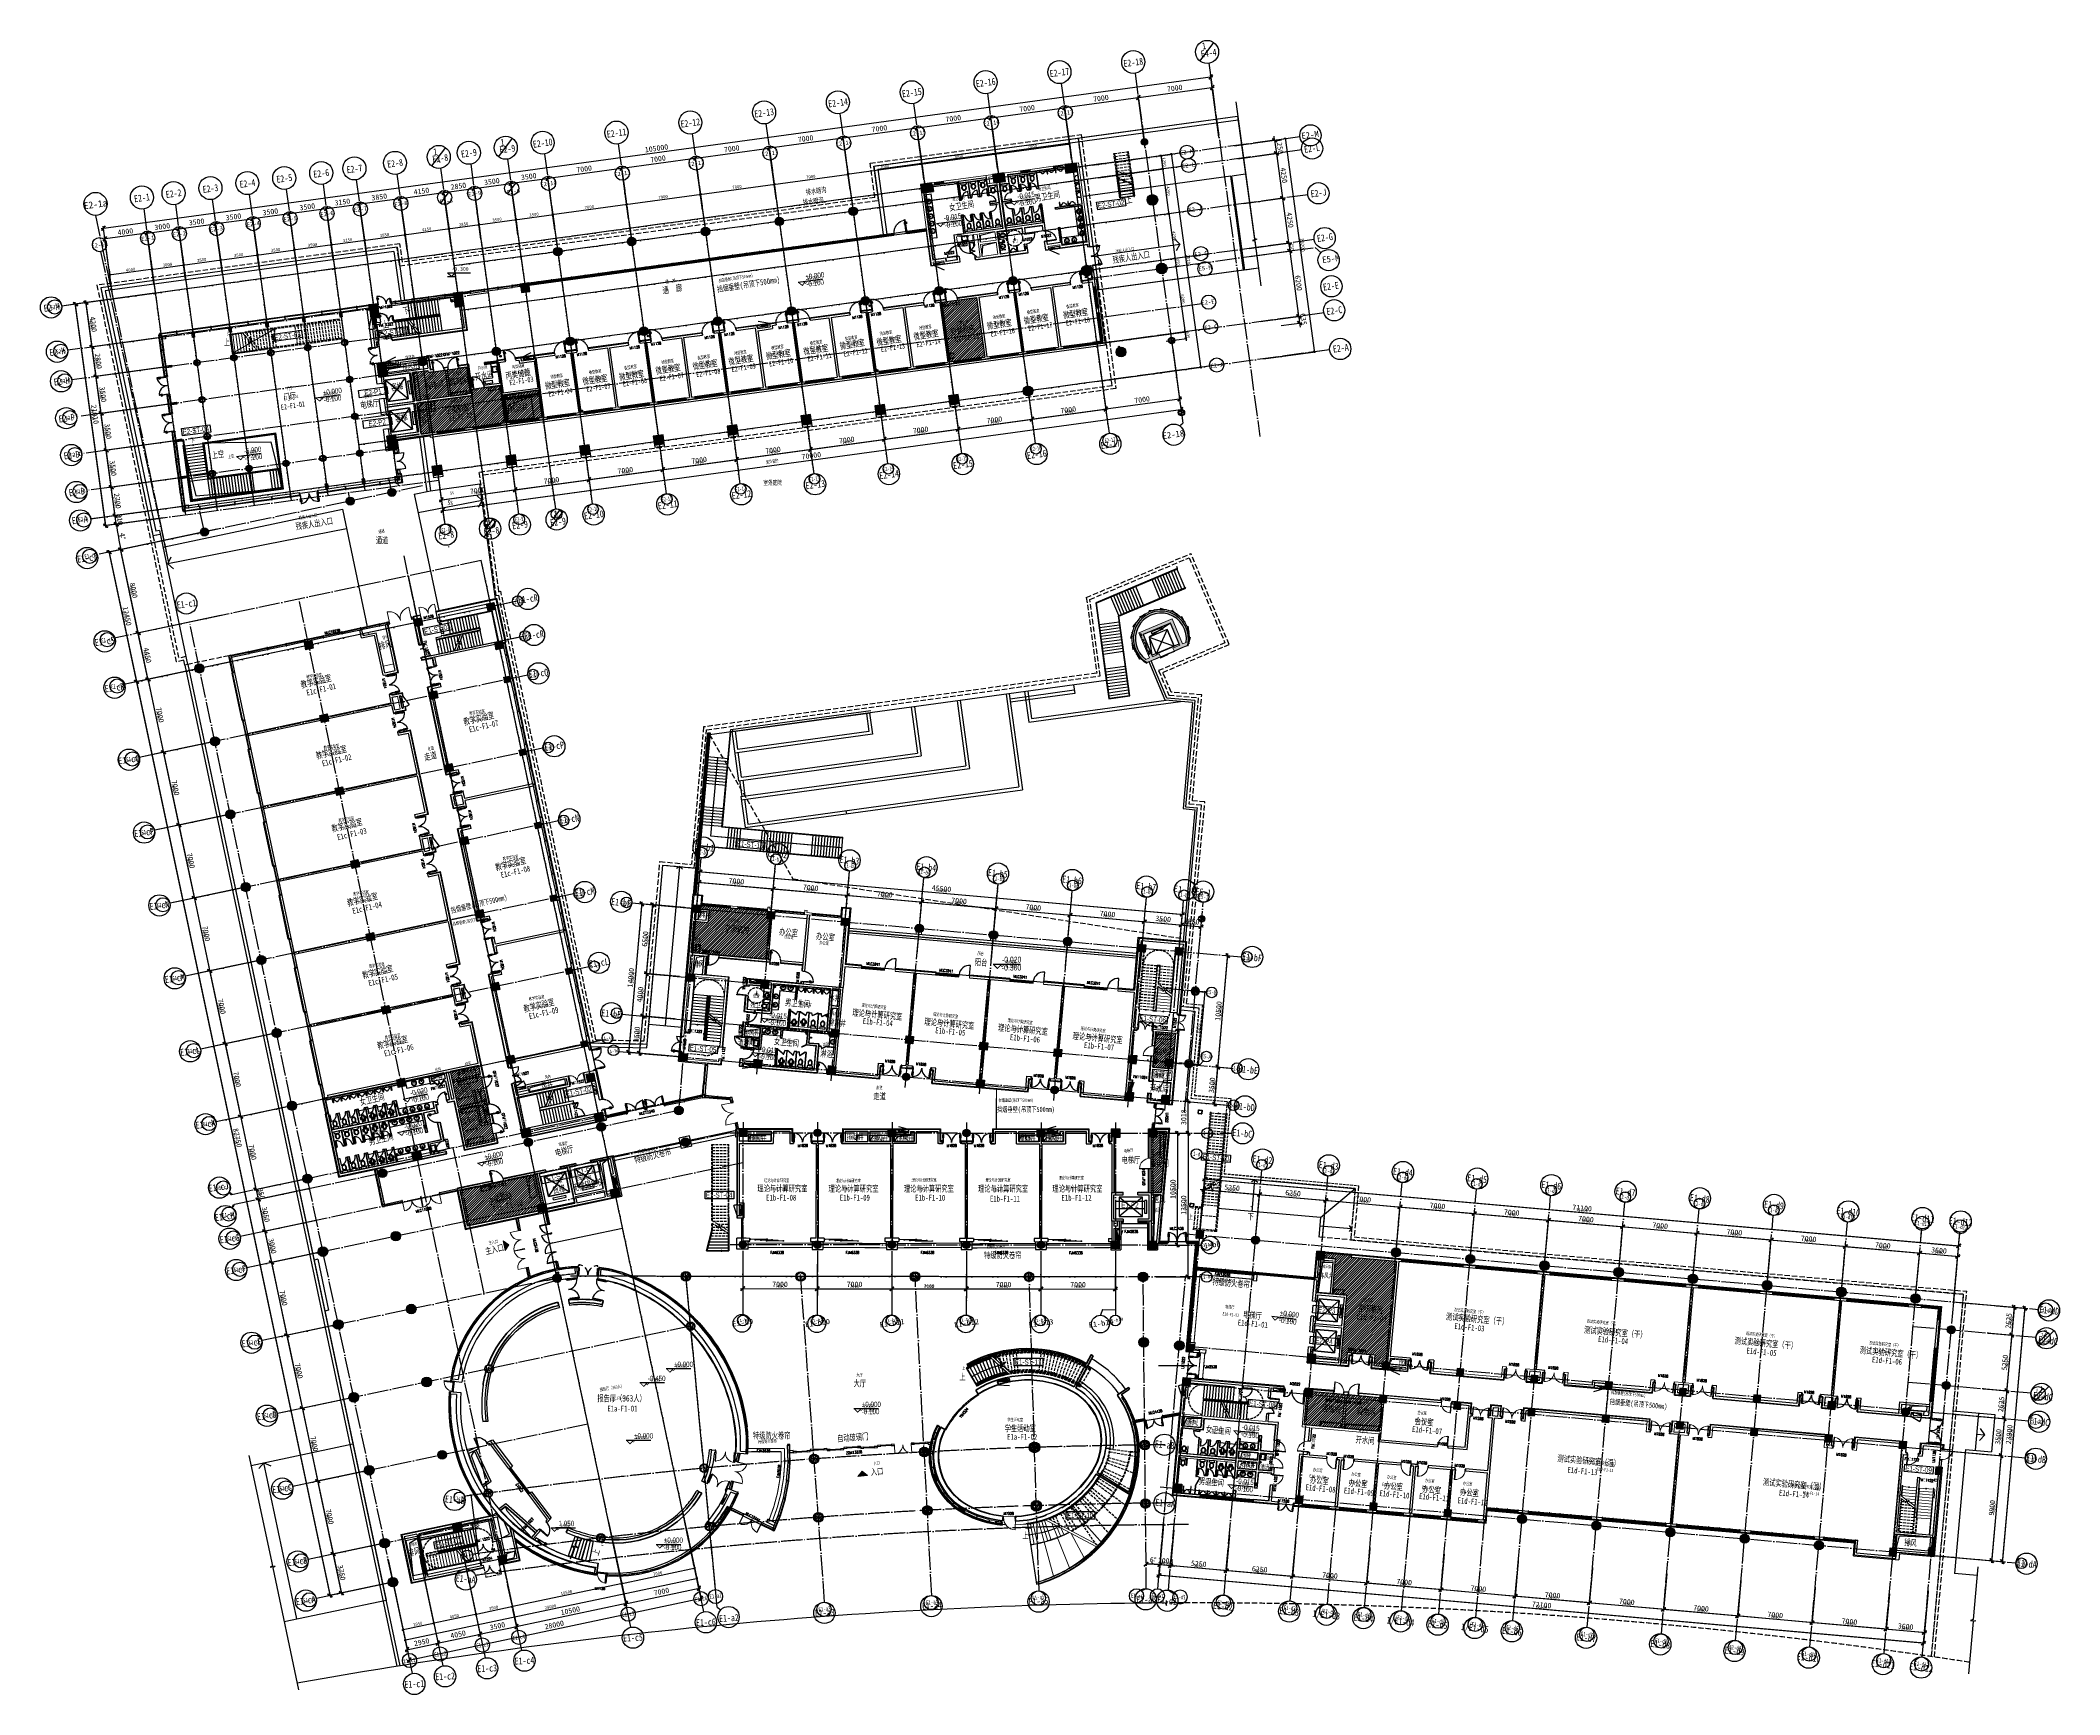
# Model space of a CAD drawing. Header units: millimetres. Extents: x 347599 to 1495443, y -100002 to 152717.
# Drawn here: x 1305740 to 1495443, y -2706 to 152717 of the extents above; entities outside this region: 133.
import ezdxf
from ezdxf.enums import TextEntityAlignment as Align

# ---------------------------------------------------------------- set-up
doc = ezdxf.new("R2010")
doc.units = ezdxf.units.MM
doc.header["$LTSCALE"] = 1000
doc.header["$PDMODE"] = 1
for name, pattern in [('AUDIT_I_130807214254-2', [0]), ('DASH', [0.35, 0.25, -0.1]), ('DOT2', [0.125, 0, -0.125]), ('E-RG-1F$0$$0$DOTE', [2.42, 2, -0.2, 0.02, -0.2]), ('E1-RD-1F$0$DASH', [0.35, 0.25, -0.1]), ('E1-RI-1F$0$DASH', [0.35, 0.25, -0.1]), ('E1-RV-1F$0$DASH', [0.35, 0.25, -0.1]), ('E1-RW-1F$0$DASH', [0.35, 0.25, -0.1]), ('E2-RV-1F$0$DASH', [0.35, 0.25, -0.1]), ('E2-RW-12345F$0$DASH', [0.35, 0.25, -0.1]), ('HIDDEN', [0.375, 0.25, -0.125]), ('XRE1$0$DASH', [0.35, 0.25, -0.1]), ('XRE2$0$HIDDEN', [0.375, 0.25, -0.125]), ('管井留洞1F$0$DASH', [0.35, 0.25, -0.1])]:
    doc.linetypes.add(name, pattern=pattern)
doc.layers.get('0').update_dxf_attribs({"linetype": 'CONTINUOUS'})
doc.layers.get('Defpoints').update_dxf_attribs({"linetype": 'CONTINUOUS'})
for name, color, linetype in [('$0$A-SYMB', 4, 'CONTINUOUS'), ('$1$0S-COLS-HATCH', 8, 'CONTINUOUS'), ('$1$0S-COLS-LINE', 4, 'CONTINUOUS'), ('$1$A-DIMS-100', 1, 'CONTINUOUS'), ('$14$A-DIMS-100', 1, 'CONTINUOUS'), ('00外装饰面', 21, 'CONTINUOUS'), ('0P-FE-FH-F', 141, 'CONTINUOUS'), ('0P-FE-HY', 141, 'CONTINUOUS'), ('0P-TE-D0-A', 1, 'CONTINUOUS'), ('A-------', 18, 'CONTINUOUS'), ('A-1-1-X-toilel$0$A-FIXT', 55, 'CONTINUOUS'), ('A-A-建筑投影线', 53, 'DASH'), ('A-DIMS-100', 1, 'CONTINUOUS'), ('A-DOOR', 32, 'CONTINUOUS'), ('A-DOOR-FRAM', 2, 'CONTINUOUS'), ('A-GLAZ-CWMG', 3, 'CONTINUOUS'), ('A-ROOF-DRAN', 175, 'CONTINUOUS'), ('A-STUCCO', 152, 'CONTINUOUS'), ('A-SYMB-DOOR', 13, 'CONTINUOUS'), ('A-SYMB-DOOR1', 4, 'CONTINUOUS'), ('A-SYMB-VOID', 35, 'CONTINUOUS'), ('A-WALL', 7, 'CONTINUOUS'), ('A-设备', 253, 'CONTINUOUS'), ('AUDIT_D_131110141545-10', 7, 'CONTINUOUS'), ('A—墙体', 7, 'CONTINUOUS'), ('A—文字索引', 40, 'CONTINUOUS'), ('A—楼梯、电梯、栏杆', 50, 'CONTINUOUS'), ('A—设备管丼、主管符号', 50, 'CONTINUOUS'), ('A—轴线、尺寸', 1, 'CONTINUOUS'), ('A—门窗', 135, 'CONTINUOUS'), ('B1-WC-FIXT', 55, 'AUDIT_I_130807214254-2'), ('E-COLS-F1$0$0S-SLAB-SYMB', 40, 'CONTINUOUS'), ('E-RG-1F$0$A-DIMS-100', 1, 'CONTINUOUS'), ('E-RG-1F$0$A-SYMB', 4, 'CONTINUOUS'), ('E-RT-1F$0$A-SYMB-AREA', 4, 'CONTINUOUS'), ('E-RT-1F$0$A-SYMB-NAME', 4, 'CONTINUOUS'), ('E1-RD-1F$0$$1$0S-COLS-HATCH', 8, 'CONTINUOUS'), ('E1-RD-1F$0$$1$0S-COLS-LINE', 4, 'CONTINUOUS'), ('E1-RD-1F$0$0P-FE-HY', 141, 'CONTINUOUS'), ('E1-RD-1F$0$0P-TE-D0-A', 1, 'CONTINUOUS'), ('E1-RD-1F$0$C-NAME-DIM100', 13, 'CONTINUOUS'), ('E1-RI-1F$0$$0$A-DIMS-100', 1, 'CONTINUOUS'), ('E1-RI-1F$0$$10$A-DIMS-100', 1, 'CONTINUOUS'), ('E1-RI-1F$0$$8$A-DIMS-100', 1, 'CONTINUOUS'), ('E1-RI-1F$0$0M-TEMP-Sxx', 101, 'CONTINUOUS'), ('E1-RI-1F$0$0P-FE-FH-F', 141, 'CONTINUOUS'), ('E1-RI-1F$0$0P-FE-HY', 141, 'CONTINUOUS'), ('E1-RI-1F$0$0P-TE-D0-A', 1, 'CONTINUOUS'), ('E1-RI-1F$0$A-EVTR', 3, 'CONTINUOUS'), ('E1-RI-1F$0$A-HATH-GRAY', 8, 'CONTINUOUS'), ('E1-RI-1F$0$A-SYMB-STRS', 1, 'CONTINUOUS'), ('E1-RI-1F$0$A-TILE', 44, 'CONTINUOUS'), ('E1-RI-1F$0$B板洞问题', 1, 'CONTINUOUS'), ('E1-RI-4F$0$0P-FE-FH-F', 141, 'CONTINUOUS'), ('E1-RI-4F$0$0P-FE-HY', 141, 'CONTINUOUS'), ('E1-RV-1F$0$0P-FE-FH-F', 141, 'CONTINUOUS'), ('E1-RV-1F$0$0P-FE-HY', 141, 'CONTINUOUS'), ('E1-RV-1F$0$0P-TE-D0-A', 1, 'CONTINUOUS'), ('E1-RV-1F$0$0P-TE-D0-D', 7, 'CONTINUOUS'), ('E1-RV-1F$0$A-HATH', 9, 'CONTINUOUS'), ('E1-RV-1F$0$A-HATH-GRAY', 8, 'CONTINUOUS'), ('E1-RV-1F$0$AUDIT_D_120618114340-408', 50, 'CONTINUOUS'), ('E1-RV-1F$0$C-NAME-DIM100', 13, 'CONTINUOUS'), ('E1-RV-1F$0$E-COLS-B1$0$0S-COLS-LINE', 4, 'CONTINUOUS'), ('E1-RV-1F$0$WRV-1-01-N1$0$AUDIT_D_1206', 1, 'CONTINUOUS'), ('E1-RV-1F$0$WRV-1-01-N1$0$AUDIT_D_120618114340-341', 1, 'CONTINUOUS'), ('E1-RW-1F$0$0M-TEMP-S', 101, 'CONTINUOUS'), ('E1-RW-1F$0$A-HOLE', 2, 'CONTINUOUS'), ('E1-RW-1F$0$AUDIT_D_131110141545-10', 7, 'CONTINUOUS'), ('E1-RW-1F$0$E-WC-BF$0$A-FIXT', 55, 'CONTINUOUS'), ('E1-RW-1F$0$E1-RW-1F$0$E-WC-BF$0$A-FIXT', 55, 'CONTINUOUS'), ('E1-RW-1F$0$HRI-F18$0$A-DOOR', 32, 'CONTINUOUS'), ('E1-RW-1F$0$HRI-F18$0$A-WALL', 7, 'CONTINUOUS'), ('E1-RW-1F$0$LVTRY', 6, 'CONTINUOUS'), ('E2-RI-1F$0$0M-TEMP-Sxx', 101, 'CONTINUOUS'), ('E2-RI-1F$0$0P-TE-D0-A', 1, 'CONTINUOUS'), ('E2-RI-1F$0$0S-COLS-LINE', 90, 'CONTINUOUS'), ('E2-RI-1F$0$0S-SLAB-HOLE', 210, 'CONTINUOUS'), ('E2-RI-1F$0$0S-SLAB-SYMB', 40, 'CONTINUOUS'), ('E2-RI-1F$0$5.11', 7, 'CONTINUOUS'), ('E2-RI-1F$0$A-DETL', 5, 'CONTINUOUS'), ('E2-RI-1F$0$A-DETL-MBND', 5, 'CONTINUOUS'), ('E2-RI-1F$0$A-DOOR', 32, 'CONTINUOUS'), ('E2-RI-1F$0$A-HOLE', 2, 'CONTINUOUS'), ('E2-RI-1F$0$A-painting', 145, 'CONTINUOUS'), ('E2-RI-1F$0$A-ROOF-DRAN', 175, 'CONTINUOUS'), ('E2-RI-1F$0$A-SYMB-STRS', 1, 'CONTINUOUS'), ('E2-RI-1F$0$A-WALL', 7, 'CONTINUOUS'), ('E2-RV-1F$0$$0$A-STRS', 50, 'CONTINUOUS'), ('E2-RV-1F$0$A-DOOR', 32, 'CONTINUOUS'), ('E2-RV-1F$0$A-HATH-GRAY', 8, 'CONTINUOUS'), ('E2-RV-1F$0$A-STRS', 50, 'CONTINUOUS'), ('E2-RV-1F$0$A-WALL', 7, 'CONTINUOUS'), ('E2-RV-1F$0$C-NAME-DIM100', 13, 'CONTINUOUS'), ('E2-RV-1F$0$J-STAIR楼梯', 2, 'CONTINUOUS'), ('E2-RV-1F$0$WRV-1-01-N1$0$AUDIT_D_120618114340-341', 1, 'CONTINUOUS'), ('E2-RW-12345F$0$A-1-1-X-toilel$0$A-FIXT', 55, 'CONTINUOUS'), ('E2-RW-12345F$0$A-DOOR', 32, 'CONTINUOUS'), ('E2-RW-12345F$0$E1-RW-1F$0$E-WC-BF$0$A-FIXT', 55, 'CONTINUOUS'), ('E2-RW-12345F$0$HRI-F18$0$A-DOOR', 32, 'CONTINUOUS'), ('E2-RW-12345F$0$LVTRY', 6, 'CONTINUOUS'), ('gps-雨水立管1', 1, 'CONTINUOUS'), ('I-平面-标高（总）', 40, 'CONTINUOUS'), ('I-平顶-消防设施（防火卷帘）', 10, 'CONTINUOUS'), ('I—平面—卫生间隔断（不到顶）', 48, 'CONTINUOUS'), ('I—平面—文字', 40, 'CONTINUOUS'), ('I—平面—文字（放大1：100）', 40, 'XRE2$0$HIDDEN'), ('I—平面—标高', 40, 'CONTINUOUS'), ('I—平面—洁具2', 44, 'CONTINUOUS'), ('I—平面—消防设施', 10, 'CONTINUOUS'), ('I—平面—装饰面层线', 192, 'CONTINUOUS'), ('I—平面—踏步', 80, 'CONTINUOUS'), ('I—平面—门', 22, 'CONTINUOUS'), ('LVTRY', 6, 'CONTINUOUS'), ('S-EQ1', 2, 'CONTINUOUS'), ('WINDOW_TEXT', 7, 'CONTINUOUS'), ('XRE0$0$A-WALL', 7, 'CONTINUOUS'), ('XRE1$0$A-DOOR', 32, 'CONTINUOUS'), ('XRE1$0$A-HATH-GRAY', 8, 'CONTINUOUS'), ('XRE1$0$A-STRS', 50, 'CONTINUOUS'), ('XRE1$0$A-SYMB', 4, 'CONTINUOUS'), ('XRE1$0$A-SYMB-NUMB-T', 4, 'CONTINUOUS'), ('XRE1$0$C-NAME-DIM100', 13, 'CONTINUOUS'), ('XRE1$0$J-STAIR楼梯', 2, 'CONTINUOUS'), ('XRE1$0$WRV-1-01-N1$0$AUDIT_D_120618114340-341', 1, 'CONTINUOUS'), ('XRE2$0$0S-BEAM-DIMS', 21, 'CONTINUOUS'), ('XRE2$0$0S-COLS-HATCH-A', 8, 'CONTINUOUS'), ('XRE2$0$0S-COLS-I-P', 8, 'XRE2$0$HIDDEN'), ('XRE2$0$0S-SLAB-HOLE', 210, 'CONTINUOUS'), ('管井留洞1FE2$0$A-HOLE', 2, 'CONTINUOUS'), ('轴线100', 1, 'CONTINUOUS')]:
    doc.layers.add(name, color=color, linetype=linetype)
doc.layers.add('0M-TEMP-S', color=101, linetype='CONTINUOUS', plot=False)
for name, color, linetype, lineweight in [('A-DETL-HLIN', 3, 'CONTINUOUS', 13), ('A-FLOR-CASE', 3, 'CONTINUOUS', 5), ('A-FLOR-OTLN', 4, 'DOT2', 5), ('A-GENM', 6, 'CONTINUOUS', 9), ('A-GLAZ', 140, 'CONTINUOUS', 5), ('A-Z410-G-Vhcl', 5, 'CONTINUOUS', 0), ('E-RG-1F$0$A-WALL', 7, 'CONTINUOUS', 5), ('E1-RD-1F$0$$0$A-FLOR-STRS', 2, 'CONTINUOUS', 5), ('E1-RD-1F$0$$0$A-GLAZ', 140, 'CONTINUOUS', 5), ('E1-RD-1F$0$$3$A-FLOR-STRS', 2, 'CONTINUOUS', 5), ('E1-RD-1F$0$$3$A-WALL', 7, 'CONTINUOUS', 5), ('E1-RD-1F$0$A-DOOR', 32, 'CONTINUOUS', 5), ('E1-RD-1F$0$A-FLOR-STRS', 2, 'CONTINUOUS', 5), ('E1-RD-1F$0$A-GLAZ', 140, 'CONTINUOUS', 5), ('E1-RD-1F$0$A-GLAZ-CWMG', 3, 'CONTINUOUS', 5), ('E1-RD-1F$0$A-WALL', 7, 'CONTINUOUS', 5), ('E1-RI-1F$0$$0$A-DETL-GENF', 3, 'CONTINUOUS', 5), ('E1-RI-1F$0$$0$A-EQPM', 6, 'CONTINUOUS', 5), ('E1-RI-1F$0$A-DOOR', 32, 'CONTINUOUS', 5), ('E1-RI-1F$0$A-DOOR-FRAM', 2, 'CONTINUOUS', 9), ('E1-RI-1F$0$A-DOOR-GLAZ', 1, 'CONTINUOUS', 5), ('E1-RI-1F$0$A-GLAZ', 140, 'CONTINUOUS', 5), ('E1-RI-1F$0$A-GLAZ-CWMG', 3, 'CONTINUOUS', 5), ('E1-RI-1F$0$A-WALL', 7, 'CONTINUOUS', 5), ('E1-RI-1F$0$AUDIT_D_131110141545-10', 7, 'CONTINUOUS', 5), ('E1-RI-1F$0$AUDIT_D_131110141545-11', 3, 'CONTINUOUS', 5), ('E1-RV-1F$0$$0$A-FLOR-STRS', 2, 'CONTINUOUS', 5), ('E1-RV-1F$0$$0$A-WALL', 7, 'CONTINUOUS', 5), ('E1-RV-1F$0$$1$A-DOOR', 32, 'CONTINUOUS', 5), ('E1-RV-1F$0$$1$A-FLOR-STRS', 2, 'CONTINUOUS', 5), ('E1-RV-1F$0$$2$A-WALL', 7, 'CONTINUOUS', 5), ('E1-RV-1F$0$A-FLOR-CASE', 3, 'CONTINUOUS', 5), ('E1-RV-1F$0$A-FLOR-STRS', 2, 'CONTINUOUS', 5), ('E1-RV-1F$0$A-GLAZ-CWMG', 3, 'CONTINUOUS', 5), ('E1-RV-1F$0$A-WALL', 7, 'CONTINUOUS', 5), ('E1-RW-1F$0$A-DOOR', 32, 'CONTINUOUS', 5), ('E1-RW-1F$0$A-EQPM', 55, 'CONTINUOUS', 5), ('E1-RW-1F$0$A-FLOR-CASE', 3, 'CONTINUOUS', 5), ('E1-RW-1F$0$A-GLAZ-CWMG', 3, 'CONTINUOUS', 5), ('E2-RI-1F$0$$0$A-GLAZ', 6, 'CONTINUOUS', 9), ('E2-RI-1F$0$A-GLAZ-CWMG', 3, 'CONTINUOUS', 5), ('E2-RV-1F$0$$2$A-WALL', 7, 'CONTINUOUS', 5), ('E2-RV-1F$0$A-FLOR-STRS', 2, 'CONTINUOUS', 5), ('E2-RV-1F$0$A-GLAZ-CWMG', 3, 'CONTINUOUS', 5), ('E2-RW-12345F$0$A-GLAZ-CWMG', 3, 'CONTINUOUS', 5), ('E2-RW-12345F$0$A-WALL', 7, 'CONTINUOUS', 5), ('E2-RW-12345F$0$A-Z410-G-Vhcl', 5, 'CONTINUOUS', 0), ('P-SANR-FIXT', 6, 'CONTINUOUS', 5), ('XRE1$0$A-FLOR-STRS', 2, 'CONTINUOUS', 5)]:
    doc.layers.add(name, color=color, linetype=linetype, lineweight=lineweight)
doc.styles.add('$4$XD2008', font='xd-hzs.shx', dxfattribs={"width": 0.7, "bigfont": 'xd-hztxt.shx'})
doc.styles.add('ARIAL', font='simhei.ttf', dxfattribs={"width": 0.9})
doc.styles.add('AUDIT_D_140501215954-0', font='xd-hzs.shx', dxfattribs={"width": 0.7, "bigfont": 'xd-hztxt.shx'})
doc.styles.add('E-RT-1F$0$ECADI', font='hzs.shx', dxfattribs={"width": 0.7, "bigfont": 'hztxt.shx'})
doc.styles.add('E-RT-1F$0$XD2008', font='xd-hzs.shx', dxfattribs={"width": 0.7, "bigfont": 'xd-hztxt.shx'})
doc.styles.add('ECADI-TXT', font='simplex.shx', dxfattribs={"bigfont": 'hztxt.shx'})
doc.styles.add('SIMPLEX', font='simplex.shx', dxfattribs={"width": 0.7})
doc.styles.add('XD2008', font='simhei.ttf', dxfattribs={"width": 0.7})
doc.styles.add('XRE1$0$ECADI-TXT', font='simplex.shx', dxfattribs={"bigfont": 'hztxt.shx'})
doc.styles.add('幼圆', font='SIMYOU_0.TTF', dxfattribs={"width": 0.7})
doc.dimstyles.new('200', dxfattribs={"dimscale": 200, "dimtxt": 2.5, "dimasz": 2, "dimexe": 1, "dimexo": 1, "dimgap": 0.8, "dimtad": 1, "dimdec": 0, "dimdsep": 46, "dimtxsty": 'ARIAL', "dimblk1": 'ARCHTICK', "dimblk2": 'ARCHTICK', "dimsah": 1, "dimcen": -0.9, "dimdle": 1, "dimclrd": 256, "dimclre": 256, "dimclrt": 40, "dimaunit": 1, "dimadec": 0, "dimazin": 0, "dimtfac": 0.35, "dimtdec": 0, "dimtix": 1, "dimtmove": 2, "dimatfit": 3, "dimldrblk": 'ARCHTICK', "dimfxl": 0, "dimtvp": 0.8, "dimtolj": 1, "dimtzin": 0, "dimarcsym": 0})
doc.dimstyles.new('副本 100', dxfattribs={"dimscale": 100, "dimtxt": 2.5, "dimasz": 2, "dimexe": 1, "dimexo": 1, "dimgap": 0.8, "dimtad": 1, "dimdec": 0, "dimdsep": 46, "dimtxsty": 'ARIAL', "dimblk1": 'ARCHTICK', "dimblk2": 'ARCHTICK', "dimsah": 1, "dimcen": -0.9, "dimdle": 1, "dimclrd": 256, "dimclre": 256, "dimclrt": 40, "dimaunit": 1, "dimadec": 0, "dimazin": 0, "dimtfac": 0.35, "dimtdec": 0, "dimtix": 1, "dimtmove": 2, "dimatfit": 3, "dimldrblk": 'ARCHTICK', "dimfxl": 0, "dimtvp": 0.8, "dimtolj": 1, "dimtzin": 0, "dimarcsym": 0})
pattern_1 = [(309.9478286, (7049900.13, 11967515.13), (60.85121053, 50.9658788), [])]
pattern_2 = [(39.9322289, (-10557707.15, 5716449.546), (-50.94930917, 60.86508457), [])]
pattern_3 = [(52.783, (1337321.856, 126250.704), (-50.5682, 38.4071), [])]
pattern_4 = [(39.9322289, (-10633993.59, 5818420.29), (-50.94930917, 60.86508457), [])]
pattern_5 = [(45, (-11779061.447, 6168695.3025), (-4.4194173824, 4.4194173824), [])]
pattern_6 = [(45, (1000000, 0), (-112.2532, 112.2532), [])]
pattern_7 = [(50, (-10363982.86, 6219919.24), (286.904073, -25.100854), [30, -330]), (355, (-10363982.86, 6219919.24), (-55.5005334, 300.8768535), [24, -264]), (100.4514, (-10363958.95, 6219917.15), (231.4037527, 275.775817), [25.496076, -280.456845]), (46.1842, (-10363982.86, 6219999.24), (426.896419, -66.207606), [45, -495]), (96.6356, (-10363947.3, 6219993.72), (373.865082, 389.647148), [38.244115, -420.6852]), (351.1842, (-10363982.86, 6219999.24), (373.864778, 389.64744), [36, -396]), (21, (-10363942.86, 6219979.24), (238.762821, -161.0475563), [30, -330]), (326, (-10363942.86, 6219979.24), (97.326133, 290.060018), [24, -264]), (71.4514, (-10363922.97, 6219965.82), (336.0890514, 129.0121987), [25.496076, -280.456845]), (37.5, (-10363982.86, 6219919.24), (4.8639421, 133.1575415), [0, -260.8, 0, -268, 0, -265]), (7.5, (-10363982.86, 6219919.24), (105.227815, 157.7646848), [0, -152.8, 0, -254.8, 0, -101]), (327.5, (-10364072.06, 6219919.24), (213.5289745, -9.0219487), [0, -100, 0, -312, 0, -414]), (317.5, (-10364112.06, 6219919.24), (233.2744677, 40.041993), [0, -130, 0, -207.2, 0, -294])]

# ---------------------------------------------------------------- blocks, each defined once
blk = doc.blocks.new('E1-RV-1F$0$3')
at = {"layer": 'A—楼梯、电梯、栏杆'}
h = blk.add_hatch(color=256, dxfattribs=at)
edge = h.paths.add_edge_path()
edge.add_arc((10773785, -7567737), 20, 138.7891, 318.7891, ccw=False)
edge.add_arc((10773785, -7567737), 20, -41.2109, 138.7891, ccw=False)
blk.add_lwpolyline([(10773800, -7567750, -1), (10773770, -7567724, -1)], format="xyb", close=True, dxfattribs=at)
blk = doc.blocks.new('E1-RV-1F$0$M1500')
at = {"layer": 'I—平面—门'}
for p, q in [((11840475, -6201056), (11840495, -6201076)), ((11840475, -6201056), (11840475, -6201193)), ((11840524, -6201056), (11840475, -6201056)), ((11840495, -6201193), (11840475, -6201193)), ((11840495, -6201076), (11840495, -6201193)), ((11840524, -6201076), (11840495, -6201076)), ((11840524, -6201039), (11840524, -6201094)), ((11840532, -6201039), (11840524, -6201039)), ((11840532, -6201094), (11840524, -6201094)), ((11840582, -6201039), (11840590, -6201039)), ((11840582, -6201094), (11840590, -6201094)), ((11840590, -6201039), (11840590, -6201094)), ((11840590, -6201056), (11840639, -6201056)), ((11840590, -6201076), (11840619, -6201076)), ((11840639, -6201056), (11840619, -6201076)), ((11840619, -6201076), (11840619, -6201193)), ((11840619, -6201193), (11840639, -6201193)), ((11840639, -6201056), (11840639, -6201193))]:
    blk.add_line(p, q, dxfattribs=at)
at = {"layer": 'I—平面—门', "color": 8, "linetype": 'DASH', "ltscale": 0.4}
for centre, radius, start, end in [((11840558, -6201787), 888, 358.38647, 88.38647), ((11841933, -6201787), 489, 92.98073, 182.98073)]:
    blk.add_arc(centre, radius, start, end, dxfattribs=at)
blk = doc.blocks.new('E1-RV-1F$0$$0$m1500')
at = {"layer": 'I—平面—门'}
for p, q in [((11840470, -6201074), (11840493, -6201096)), ((11840470, -6201074), (11840470, -6201226)), ((11840525, -6201074), (11840470, -6201074)), ((11840493, -6201226), (11840470, -6201226)), ((11840493, -6201096), (11840493, -6201226)), ((11840525, -6201096), (11840493, -6201096)), ((11840525, -6201054), (11840525, -6201116)), ((11840534, -6201054), (11840525, -6201054)), ((11840534, -6201116), (11840525, -6201116)), ((11840589, -6201054), (11840598, -6201054)), ((11840589, -6201116), (11840598, -6201116)), ((11840598, -6201054), (11840598, -6201116)), ((11840598, -6201074), (11840653, -6201074)), ((11840598, -6201096), (11840630, -6201096)), ((11840653, -6201074), (11840630, -6201096)), ((11840630, -6201096), (11840630, -6201226)), ((11840630, -6201226), (11840653, -6201226)), ((11840653, -6201074), (11840653, -6201226)), ((11840495, -6201812), (11840533, -6201812)), ((11840495, -6201812), (11840495, -6201912)), ((11840495, -6201912), (11840545, -6201912)), ((11840533, -6201862), (11840533, -6201812)), ((11840533, -6201862), (11840545, -6201862)), ((11840545, -6201912), (11840545, -6201862)), ((11841958, -6201862), (11841945, -6201862)), ((11841945, -6201912), (11841945, -6201862)), ((11841995, -6201912), (11841945, -6201912)), ((11841958, -6201862), (11841958, -6201812)), ((11841995, -6201812), (11841958, -6201812)), ((11841995, -6201812), (11841995, -6201912))]:
    blk.add_line(p, q, dxfattribs=at)
for points in [[(11840533, -6200900), (11840533, -6201812), (11840583, -6201812), (11840583, -6200900)], [(11841958, -6201299), (11841958, -6201812), (11841908, -6201812), (11841908, -6201299)]]:
    blk.add_lwpolyline(points, close=True, dxfattribs=at)
at = {"layer": 'I—平面—门', "color": 8, "linetype": 'DASH', "ltscale": 0.4}
for centre, radius, start, end in [((11840558, -6201787), 888, 358.38647, 88.38647), ((11841933, -6201787), 489, 92.98073, 182.98073)]:
    blk.add_arc(centre, radius, start, end, dxfattribs=at)
blk = doc.blocks.new('E1-RV-1F$0$XFX-BX')
blk.add_lwpolyline([(0, 0), (0, 200), (700, 200), (700, 0)], close=True)
blk.add_solid([(0, 0), (0, 0), (700, 0), (700, 200)])
blk = doc.blocks.new('E1-RV-1F$0$AEQE')
at = {"layer": 'E1-RV-1F$0$0P-FE-FH-F'}
blk.add_circle((11709503, -6156376), 50, dxfattribs=at)
at = {"layer": 'E1-RV-1F$0$0P-TE-D0-A'}
blk.add_lwpolyline([(11709777, -6157187), (11709570, -6156209), (11709374, -6156250), (11709581, -6157228)], close=True, dxfattribs=at)
at = {"layer": 'E1-RV-1F$0$0P-FE-HY', "xscale": -0.9999999999999997, "rotation": 281.977062229859}
blk.add_blockref('E1-RV-1F$0$XFX-BX', (11709582, -6157228), dxfattribs=at)
blk = doc.blocks.new('E1-RD-1F$0$Rectangular Mullion - 60 X 200 standard snap cover - Black-10454011-E1b 和 E1c 号楼一层平面图 BLDG E1b AND E1c FIRST FLOOR PLAN')
at = {"layer": 'E1-RD-1F$0$A-GLAZ-CWMG', "color": 8}
for p, q in [((78579, 27320), (78577, 27322)), ((78761, 27955), (78762, 27957)), ((78769, 27967), (78770, 27969))]:
    blk.add_line(p, q, dxfattribs=at)
at = {"layer": 'E1-RD-1F$0$A-WALL', "lineweight": 40}
for p in [(79198, 28476), (78579, 27320)]:
    blk.add_line(p, (79302, 28407), dxfattribs=at)
blk = doc.blocks.new('E1-RD-1F$0$Rectangular Mullion - 60 x 200 vert Butt glazed - Black-10418609-E1b 和 E1c 号楼一层平面图 BLDG E1b AND E1c FIRST FLOOR PLAN')
at = {"layer": 'E1-RD-1F$0$A-GLAZ-CWMG', "color": 8}
for p, q in [((-60, -125), (-60, -122)), ((-11, -125), (-60, -125))]:
    blk.add_line(p, q, dxfattribs=at)
blk = doc.blocks.new('E1-RD-1F$0$Rectangular Mullion - 60 X 200 standard snap cover - Black-10418608-E1b 和 E1c 号楼一层平面图 BLDG E1b AND E1c FIRST FLOOR PLAN')
at = {"layer": 'E1-RD-1F$0$A-GLAZ-CWMG', "color": 8}
blk.add_line((78946, 20991), (78944, 20994), dxfattribs=at)
at = {"layer": 'E1-RD-1F$0$A-WALL', "lineweight": 40}
blk.add_line((79970, 20202), (79102, 21117), dxfattribs=at)
blk = doc.blocks.new('E1-RD-1F$0$Rectangular Mullion - 60 X 200 standard snap cover - Black-10454012-E1b 和 E1c 号楼一层平面图 BLDG E1b AND E1c FIRST FLOOR PLAN')
at = {"layer": 'E1-RD-1F$0$A-GLAZ-CWMG', "color": 8}
for p, q in [((77724, 24789), (77724, 24795)), ((77840, 23448), (77839, 23454))]:
    blk.add_line(p, q, dxfattribs=at)
at = {"layer": 'E1-RD-1F$0$A-WALL', "lineweight": 40}
blk.add_line((78037, 23487), (77925, 24790), dxfattribs=at)
blk = doc.blocks.new('E1-RD-1F$0$System Panel - Glazed-9164974-E1b 和 E1c 号楼一层平面图 BLDG E1b AND E1c FIRST FLOOR PLAN')
at = {"layer": 'E1-RD-1F$0$A-GLAZ', "lineweight": 13}
for p, q in [((331, -19), (-331, -19)), ((-331, -19), (-331, -44)), ((-331, -44), (331, -44)), ((331, -44), (331, -19))]:
    blk.add_line(p, q, dxfattribs=at)
blk = doc.blocks.new('E1-RD-1F$0$Rectangular Mullion - 60 x 200 vert Butt glazed - Black-10418539-E1b 和 E1c 号楼一层平面图 BLDG E1b AND E1c FIRST FLOOR PLAN')
at = {"layer": 'E1-RD-1F$0$A-GLAZ-CWMG', "lineweight": 18}
for p, q in [((-60, 12.7), (0, 12.7)), ((-60, -125.3), (-60, 12.7)), ((0, 12.7), (0, -125.3)), ((0, -125.3), (-60, -125.3))]:
    blk.add_line(p, q, dxfattribs=at)
blk = doc.blocks.new('E1-RD-1F$0$Rectangular Mullion - 60 x 200 vert Butt glazed - Black-9164975-E1b 和 E1c 号楼一层平面图 BLDG E1b AND E1c FIRST FLOOR PLAN')
at = {"layer": 'E1-RI-1F$0$A-GLAZ-CWMG', "color": 8}
for p, q in [((0, 13), (-60, 13)), ((-60, 13), (-60, -125)), ((0, -125), (0, 13)), ((-60, -125), (0, -125))]:
    blk.add_line(p, q, dxfattribs=at)
blk = doc.blocks.new('E1-RD-1F$0$System Panel - Glazed-9192217-E1b 和 E1c 号楼一层平面图 BLDG E1b AND E1c FIRST FLOOR PLAN')
at = {"layer": 'E1-RD-1F$0$A-GLAZ', "lineweight": 13}
for p, q in [((328, -19), (-328, -19)), ((-328, -19), (-328, -44)), ((-328, -44), (328, -44)), ((328, -44), (328, -19))]:
    blk.add_line(p, q, dxfattribs=at)
blk = doc.blocks.new('E1-RD-1F$0$Rectangular Mullion - 60 x 200 Center Butt Glazed - Black-10418546-E1b 和 E1c 号楼一层平面图 BLDG E1b AND E1c FIRST FLOOR PLAN')
at = {"layer": 'E1-RD-1F$0$A-GLAZ-CWMG', "color": 8}
for p, q in [((-30, 13), (-6, 13)), ((-30, -125), (-30, 13)), ((-6, 13), (-6, 45)), ((-6, 45), (6, 45)), ((6, 45), (6, 13)), ((6, 13), (30, 13)), ((30, 13), (30, -125)), ((30, -125), (-30, -125))]:
    blk.add_line(p, q, dxfattribs=at)
blk = doc.blocks.new('E1-RD-1F$0$System Panel - Glazed-9149671-E1b 和 E1c 号楼一层平面图 BLDG E1b AND E1c FIRST FLOOR PLAN')
at = {"layer": 'E1-RD-1F$0$A-GLAZ', "lineweight": 13}
for p, q in [((662, -19), (-662, -19)), ((-662, -19), (-662, -44)), ((-662, -44), (662, -44)), ((662, -44), (662, -19))]:
    blk.add_line(p, q, dxfattribs=at)
blk = doc.blocks.new('E1-RD-1F$0$Rectangular Mullion - 60 x 200 Center Butt Glazed - Black-10418552-E1b 和 E1c 号楼一层平面图 BLDG E1b AND E1c FIRST FLOOR PLAN')
at = {"layer": 'E1-RD-1F$0$A-GLAZ-CWMG', "color": 8}
for p, q in [((-30, 13), (-6, 13)), ((-30, -125), (-30, 13)), ((-6, 13), (-6, 45)), ((-6, 45), (6, 45)), ((6, 45), (6, 13)), ((6, 13), (30, 13)), ((30, 13), (30, -125)), ((30, -125), (-30, -125))]:
    blk.add_line(p, q, dxfattribs=at)
blk = doc.blocks.new('E1-RD-1F$0$System Panel - Glazed-9149672-E1b 和 E1c 号楼一层平面图 BLDG E1b AND E1c FIRST FLOOR PLAN')
at = {"layer": 'E1-RD-1F$0$A-GLAZ', "lineweight": 13}
for p, q in [((662, -19), (-662, -19)), ((-662, -19), (-662, -44)), ((-662, -44), (662, -44)), ((662, -44), (662, -19))]:
    blk.add_line(p, q, dxfattribs=at)
blk = doc.blocks.new('E1-RD-1F$0$Rectangular Mullion - 60 x 200 Center Butt Glazed - Black-10418558-E1b 和 E1c 号楼一层平面图 BLDG E1b AND E1c FIRST FLOOR PLAN')
at = {"layer": 'E1-RD-1F$0$A-GLAZ-CWMG', "color": 8}
for p, q in [((-30, 13), (-6, 13)), ((-30, -125), (-30, 13)), ((-6, 13), (-6, 44)), ((-6, 44), (6, 44)), ((6, 44), (6, 13)), ((6, 13), (30, 13)), ((30, 13), (30, -125)), ((30, -125), (-30, -125))]:
    blk.add_line(p, q, dxfattribs=at)
blk = doc.blocks.new('E1-RD-1F$0$System Panel - Glazed-9192218-E1b 和 E1c 号楼一层平面图 BLDG E1b AND E1c FIRST FLOOR PLAN')
at = {"layer": 'E1-RD-1F$0$A-GLAZ', "lineweight": 13}
for p, q in [((328, -19), (-328, -19)), ((-328, -19), (-328, -44)), ((-328, -44), (328, -44)), ((328, -44), (328, -19))]:
    blk.add_line(p, q, dxfattribs=at)
blk = doc.blocks.new('E1-RD-1F$0$Rectangular Mullion - 60 x 200 Center Butt Glazed - Black-10418570-E1b 和 E1c 号楼一层平面图 BLDG E1b AND E1c FIRST FLOOR PLAN')
at = {"layer": 'E1-RD-1F$0$A-GLAZ-CWMG', "color": 8}
for p, q in [((-30, 13), (-6, 13)), ((-30, -125), (-30, 13)), ((-6, 13), (-6, 44)), ((-6, 44), (6, 44)), ((6, 44), (6, 13)), ((6, 13), (30, 13)), ((30, 13), (30, -125)), ((30, -125), (-30, -125))]:
    blk.add_line(p, q, dxfattribs=at)
blk = doc.blocks.new('E1-RD-1F$0$System Panel - Glazed-9149674-E1b 和 E1c 号楼一层平面图 BLDG E1b AND E1c FIRST FLOOR PLAN')
at = {"layer": 'E1-RD-1F$0$A-GLAZ', "lineweight": 13}
for p, q in [((662, -19), (-662, -19)), ((-662, -19), (-662, -44)), ((-662, -44), (662, -44)), ((662, -44), (662, -19))]:
    blk.add_line(p, q, dxfattribs=at)
blk = doc.blocks.new('E1-RD-1F$0$Rectangular Mullion - 60 x 200 Center Butt Glazed - Black-10418575-E1b 和 E1c 号楼一层平面图 BLDG E1b AND E1c FIRST FLOOR PLAN')
at = {"layer": 'E1-RD-1F$0$A-GLAZ-CWMG', "color": 8}
for p, q in [((-30, 13), (-6, 13)), ((-30, -125), (-30, 13)), ((-6, 13), (-6, 44)), ((-6, 44), (6, 44)), ((6, 44), (6, 13)), ((6, 13), (30, 13)), ((30, 13), (30, -125)), ((30, -125), (-30, -125))]:
    blk.add_line(p, q, dxfattribs=at)
blk = doc.blocks.new('E1-RD-1F$0$System Panel - Glazed-9149675-E1b 和 E1c 号楼一层平面图 BLDG E1b AND E1c FIRST FLOOR PLAN')
at = {"layer": 'E1-RD-1F$0$A-GLAZ', "lineweight": 13}
for p, q in [((662, -19), (-662, -19)), ((-662, -19), (-662, -44)), ((-662, -44), (662, -44)), ((662, -44), (662, -19))]:
    blk.add_line(p, q, dxfattribs=at)
blk = doc.blocks.new('E1-RD-1F$0$Rectangular Mullion - 60 x 200 Center Butt Glazed - Black-9164964-E1b 和 E1c 号楼一层平面图 BLDG E1b AND E1c FIRST FLOOR PLAN')
at = {"layer": 'E1-RD-1F$0$A-GLAZ-CWMG', "color": 8}
for p, q in [((-30, 13), (-6, 13)), ((-30, -125), (-30, 13)), ((-6, 13), (-6, 45)), ((-6, 45), (6, 45)), ((6, 45), (6, 13)), ((6, 13), (30, 13)), ((30, 13), (30, -125)), ((30, -125), (-30, -125))]:
    blk.add_line(p, q, dxfattribs=at)
blk = doc.blocks.new('E1-RD-1F$0$System Panel - Glazed-9149648-E1b 和 E1c 号楼一层平面图 BLDG E1b AND E1c FIRST FLOOR PLAN')
at = {"layer": 'E1-RD-1F$0$A-GLAZ', "lineweight": 13}
for p, q in [((618, -19), (-618, -19)), ((-618, -19), (-618, -44)), ((-618, -44), (618, -44)), ((618, -44), (618, -19))]:
    blk.add_line(p, q, dxfattribs=at)
blk = doc.blocks.new('E1-RD-1F$0$Rectangular Mullion - 60 x 200 vert Butt glazed - Black-9164929-E1b 和 E1c 号楼一层平面图 BLDG E1b AND E1c FIRST FLOOR PLAN')
at = {"layer": 'E1-RD-1F$0$A-GLAZ-CWMG', "color": 135, "lineweight": 18}
for p, q in [((-60, 12.7), (0, 12.7)), ((-60, -125.3), (-60, 12.7)), ((0, 12.7), (0, -125.3)), ((0, -125.3), (-60, -125.3))]:
    blk.add_line(p, q, dxfattribs=at)
blk = doc.blocks.new('E1-RD-1F$0$System Panel - Glazed-9149649-E1b 和 E1c 号楼一层平面图 BLDG E1b AND E1c FIRST FLOOR PLAN')
at = {"layer": 'E1-RD-1F$0$A-GLAZ', "lineweight": 13}
for p, q in [((615, -19), (-615, -19)), ((-615, -19), (-615, -44)), ((-615, -44), (615, -44)), ((615, -44), (615, -19))]:
    blk.add_line(p, q, dxfattribs=at)
blk = doc.blocks.new('E1-RD-1F$0$Rectangular Mullion - 60 x 200 Center Butt Glazed - Black-10418523-E1b 和 E1c 号楼一层平面图 BLDG E1b AND E1c FIRST FLOOR PLAN')
at = {"layer": 'E1-RD-1F$0$A-GLAZ-CWMG', "lineweight": 18}
for p, q in [((-30, 12.7), (-6, 12.7)), ((-30, -125.3), (-30, 12.7)), ((-6, 12.7), (-6, 44.5)), ((-6, 44.5), (6, 44.5)), ((6, 44.5), (6, 12.7)), ((6, 12.7), (30, 12.7)), ((30, 12.7), (30, -125.3)), ((30, -125.3), (-30, -125.3))]:
    blk.add_line(p, q, dxfattribs=at)
blk = doc.blocks.new('E1-RD-1F$0$System Panel - Glazed-9192216-E1b 和 E1c 号楼一层平面图 BLDG E1b AND E1c FIRST FLOOR PLAN')
at = {"layer": 'E1-RD-1F$0$A-GLAZ', "lineweight": 13}
for p, q in [((305, -19), (-305, -19)), ((-305, -19), (-305, -44)), ((-305, -44), (305, -44)), ((305, -44), (305, -19))]:
    blk.add_line(p, q, dxfattribs=at)
blk = doc.blocks.new('E1-RD-1F$0$Rectangular Mullion - 60 x 200 Center Butt Glazed - Black-10418517-E1b 和 E1c 号楼一层平面图 BLDG E1b AND E1c FIRST FLOOR PLAN')
at = {"layer": 'E1-RD-1F$0$A-GLAZ-CWMG', "lineweight": 18}
for p, q in [((-30, 12.7), (-6, 12.7)), ((-30, -125.3), (-30, 12.7)), ((-6, 12.7), (-6, 44.5)), ((-6, 44.5), (6, 44.5)), ((6, 44.5), (6, 12.7)), ((6, 12.7), (30, 12.7)), ((30, 12.7), (30, -125.3)), ((30, -125.3), (-30, -125.3))]:
    blk.add_line(p, q, dxfattribs=at)
blk = doc.blocks.new('E1-RD-1F$0$MRY_cw-door-1_aluminum - Blue Glass Door-9090412-E1b 和 E1c 号楼一层平面图 BLDG E1b AND E1c FIRST FLOOR PLAN')
at = {"layer": 'E1-RD-1F$0$A-DOOR'}
blk.add_line((561, -13), (561, -1135), dxfattribs=at)
at = {"layer": 'E1-RD-1F$0$A-DOOR', "lineweight": 9}
blk.add_arc((561, -13), 1123, 180, 270, dxfattribs=at)
blk = doc.blocks.new('E1-RD-1F$0$Rectangular Mullion - 60 x 200 vert Butt glazed - Black-9086384-E1b 和 E1c 号楼一层平面图 BLDG E1b AND E1c FIRST FLOOR PLAN')
at = {"layer": 'I—平面—门', "lineweight": 18}
for p, q in [((-60, 12.7), (0, 12.7)), ((-60, -125.3), (-60, 12.7)), ((0, 12.7), (0, -125.3)), ((0, -125.3), (-60, -125.3))]:
    blk.add_line(p, q, dxfattribs=at)
blk = doc.blocks.new('E1-RD-1F$0$Rectangular Mullion - 60 x 200 vert Butt glazed - Black-9086385-E1b 和 E1c 号楼一层平面图 BLDG E1b AND E1c FIRST FLOOR PLAN')
at = {"layer": 'I—平面—门', "lineweight": 18}
for p, q in [((0, 12.7), (-60, 12.7)), ((-60, 12.7), (-60, -125.3)), ((0, -125.3), (0, 12.7)), ((-60, -125.3), (0, -125.3))]:
    blk.add_line(p, q, dxfattribs=at)
blk = doc.blocks.new('E1-RD-1F$0$Rectangular Mullion - 60 X 200 standard snap cover - Black-10418524-E1b 和 E1c 号楼一层平面图 BLDG E1b AND E1c FIRST FLOOR PLAN')
at = {"layer": 'E1-RD-1F$0$A-GLAZ-CWMG', "color": 8}
for p, q in [((79877, 20012), (79894, 20037)), ((80882, 19273), (79877, 20012)), ((79910, 20057), (79921, 20072)), ((80990, 19442), (80001, 20169))]:
    blk.add_line(p, q, dxfattribs=at)
blk = doc.blocks.new('E1-RD-1F$0$Rectangular Mullion - 60 X 200 standard snap cover - Black-10418525-E1b 和 E1c 号楼一层平面图 BLDG E1b AND E1c FIRST FLOOR PLAN')
at = {"layer": 'E1-RD-1F$0$A-GLAZ-CWMG', "color": 8}
for p, q in [((81978, 18670), (80882, 19273)), ((82066, 18849), (80990, 19442))]:
    blk.add_line(p, q, dxfattribs=at)
blk = doc.blocks.new('E1-RD-1F$0$Rectangular Mullion - 60 X 200 standard snap cover - Black-10453960-E1b 和 E1c 号楼一层平面图 BLDG E1b AND E1c FIRST FLOOR PLAN')
at = {"layer": 'E1-RD-1F$0$A-GLAZ-CWMG', "color": 8}
for p, q in [((82555, 18422), (81978, 18670)), ((82627, 18609), (82066, 18849))]:
    blk.add_line(p, q, dxfattribs=at)
blk = doc.blocks.new('E1-RD-1F$0$Rectangular Mullion - 60 X 200 standard snap cover - Black-9164969-E1b 和 E1c 号楼一层平面图 BLDG E1b AND E1c FIRST FLOOR PLAN')
at = {"layer": 'E1-RD-1F$0$A-GLAZ-CWMG', "color": 8}
for p, q in [((78755, 28010), (79138, 28521)), ((79138, 28521), (79162, 28503)), ((79183, 28488), (79188, 28484)), ((78779, 27992), (78755, 28010)), ((78814, 27966), (78799, 27977)), ((78915, 27890), (78914, 27891)), ((78915, 27890), (79262, 28353))]:
    blk.add_line(p, q, dxfattribs=at)
blk = doc.blocks.new('E1-RD-1F$0$Rectangular Mullion - 60 X 200 standard snap cover - Black-10453954-E1b 和 E1c 号楼一层平面图 BLDG E1b AND E1c FIRST FLOOR PLAN')
at = {"layer": 'E1-RD-1F$0$A-GLAZ-CWMG', "color": 8}
for p, q in [((79380, 20480), (78941, 20997)), ((79525, 20617), (79104, 21114))]:
    blk.add_line(p, q, dxfattribs=at)
blk = doc.blocks.new('E1-RD-1F$0$Rectangular Mullion - 60 X 200 standard snap cover - Black-10453955-E1b 和 E1c 号楼一层平面图 BLDG E1b AND E1c FIRST FLOOR PLAN')
at = {"layer": 'E1-RD-1F$0$A-GLAZ-CWMG', "color": 8}
for p, q in [((78940, 20998), (78253, 22160)), ((79104, 21114), (78436, 22242))]:
    blk.add_line(p, q, dxfattribs=at)
blk = doc.blocks.new('E1-RD-1F$0$Rectangular Mullion - 60 X 200 standard snap cover - Black-10453956-E1b 和 E1c 号楼一层平面图 BLDG E1b AND E1c FIRST FLOOR PLAN')
at = {"layer": 'E1-RD-1F$0$A-GLAZ-CWMG', "color": 8}
for p, q in [((78253, 22160), (77840, 23446)), ((78436, 22242), (78036, 23491))]:
    blk.add_line(p, q, dxfattribs=at)
blk = doc.blocks.new('E1-RD-1F$0$Rectangular Mullion - 60 X 200 standard snap cover - Black-V69-E1b 和 E1c 号楼一层平面图 BLDG E1b AND E1c FIRST FLOOR PLAN')
at = {"layer": 'E1-RD-1F$0$A-GLAZ-CWMG', "color": 8}
for p, q in [((77744, 24118), (77724, 24797)), ((77944, 24135), (77925, 24786))]:
    blk.add_line(p, q, dxfattribs=at)
blk = doc.blocks.new('E1-RD-1F$0$Rectangular Mullion - 60 X 200 standard snap cover - Black-10418553-E1b 和 E1c 号楼一层平面图 BLDG E1b AND E1c FIRST FLOOR PLAN')
at = {"layer": 'E1-RD-1F$0$A-GLAZ-CWMG', "color": 8}
for p, q in [((77724, 24797), (77911, 26135)), ((77925, 24786), (78106, 26085))]:
    blk.add_line(p, q, dxfattribs=at)
blk = doc.blocks.new('E1-RD-1F$0$Rectangular Mullion - 60 X 200 standard snap cover - Black-10418576-E1b 和 E1c 号楼一层平面图 BLDG E1b AND E1c FIRST FLOOR PLAN')
at = {"layer": 'E1-RD-1F$0$A-GLAZ-CWMG', "color": 8}
for p, q in [((77911, 26135), (78307, 27178)), ((78106, 26085), (78510, 27148)), ((78343, 27273), (78377, 27363)), ((78377, 27363), (78406, 27352)), ((78429, 27343), (78446, 27337)), ((78546, 27244), (78564, 27292)), ((78562, 27293), (78564, 27292))]:
    blk.add_line(p, q, dxfattribs=at)
blk = doc.blocks.new('E1-RD-1F$0$Rectangular Mullion - 60 X 200 standard snap cover - Black-10453961-E1b 和 E1c 号楼一层平面图 BLDG E1b AND E1c FIRST FLOOR PLAN')
at = {"layer": 'E1-RD-1F$0$A-GLAZ-CWMG', "color": 8}
for p, q in [((83087, 18234), (82555, 18422)), ((83153, 18423), (82627, 18609)), ((83107, 18293), (83087, 18234))]:
    blk.add_line(p, q, dxfattribs=at)
blk = doc.blocks.new('E1-RD-1F$0$Rectangular Mullion - 60 x 200 Center Butt Glazed - Black-10418516-E1b 和 E1c 号楼一层平面图 BLDG E1b AND E1c FIRST FLOOR PLAN')
at = {"layer": 'E1-RD-1F$0$A-GLAZ-CWMG', "lineweight": 18}
for p, q in [((-30, 12.7), (-6, 12.7)), ((-30, -125.3), (-30, 12.7)), ((-6, 12.7), (-6, 44.5)), ((-6, 44.5), (6, 44.5)), ((6, 44.5), (6, 12.7)), ((6, 12.7), (30, 12.7)), ((30, 12.7), (30, -125.3)), ((30, -125.3), (-30, -125.3))]:
    blk.add_line(p, q, dxfattribs=at)
blk = doc.blocks.new('E1-RD-1F$0$Rectangular Mullion - 60 X 200 standard snap cover - Black-10453958-E1b 和 E1c 号楼一层平面图 BLDG E1b AND E1c FIRST FLOOR PLAN')
at = {"layer": 'E1-RD-1F$0$A-GLAZ-CWMG', "color": 8}
for p, q in [((79870, 20018), (79380, 20480)), ((79963, 20205), (79525, 20617)), ((79912, 20063), (79870, 20018))]:
    blk.add_line(p, q, dxfattribs=at)
blk = doc.blocks.new('E1-RD-1F$0$Rectangular Mullion - 60 x 200 Center Butt Glazed - Black-10418542-E1b 和 E1c 号楼一层平面图 BLDG E1b AND E1c FIRST FLOOR PLAN')
at = {"layer": 'E1-RD-1F$0$A-GLAZ-CWMG', "lineweight": 18}
for p, q in [((-30, 12.7), (-6, 12.7)), ((-30, -125.3), (-30, 12.7)), ((-6, 12.7), (-6, 44.5)), ((-6, 44.5), (6, 44.5)), ((6, 44.5), (6, 12.7)), ((6, 12.7), (30, 12.7)), ((30, 12.7), (30, -125.3)), ((30, -125.3), (-30, -125.3))]:
    blk.add_line(p, q, dxfattribs=at)
blk = doc.blocks.new('E1-RD-1F$0$Rectangular Mullion - 60 X 200 standard snap cover - Black-10453959-E1b 和 E1c 号楼一层平面图 BLDG E1b AND E1c FIRST FLOOR PLAN')
at = {"layer": 'E1-RD-1F$0$A-GLAZ-CWMG', "color": 8}
for p, q in [((77840, 23446), (77744, 24118)), ((78036, 23491), (77944, 24135))]:
    blk.add_line(p, q, dxfattribs=at)
blk = doc.blocks.new('E1-RD-1F$0$Rectangular Mullion - 60 x 200 Center Butt Glazed - Black-10418566-E1b 和 E1c 号楼一层平面图 BLDG E1b AND E1c FIRST FLOOR PLAN')
at = {"layer": 'E1-RD-1F$0$A-GLAZ-CWMG', "color": 8}
for p, q in [((-30, 13), (-6, 13)), ((-30, -125), (-30, 13)), ((-6, 13), (-6, 44)), ((-6, 44), (6, 44)), ((6, 44), (6, 13)), ((6, 13), (30, 13)), ((30, 13), (30, -125)), ((30, -125), (-30, -125))]:
    blk.add_line(p, q, dxfattribs=at)
blk = doc.blocks.new('E1-RD-1F$0$System Panel - Glazed-9164976-E1b 和 E1c 号楼一层平面图 BLDG E1b AND E1c FIRST FLOOR PLAN')
at = {"layer": 'E1-RD-1F$0$A-GLAZ', "lineweight": 13}
for p, q in [((328, -19), (-328, -19)), ((-328, -19), (-328, -44)), ((-328, -44), (328, -44)), ((328, -44), (328, -19))]:
    blk.add_line(p, q, dxfattribs=at)
blk = doc.blocks.new('E1-RD-1F$0$Rectangular Mullion - 60 X 200 standard snap cover - Black-9164971-E1b 和 E1c 号楼一层平面图 BLDG E1b AND E1c FIRST FLOOR PLAN')
at = {"layer": 'E1-RD-1F$0$A-GLAZ-CWMG', "color": 8}
for p, q in [((78409, 27428), (78717, 27953)), ((78435, 27413), (78409, 27428)), ((78472, 27391), (78457, 27400)), ((78581, 27327), (78580, 27328)), ((78581, 27327), (78889, 27852)), ((78717, 27953), (78743, 27938)), ((78765, 27925), (78781, 27916)), ((78888, 27853), (78889, 27852))]:
    blk.add_line(p, q, dxfattribs=at)
blk = doc.blocks.new('E1-RD-1F$0$Rectangular Mullion - 60 x 200 Center Butt Glazed - Black-9164973-E1b 和 E1c 号楼一层平面图 BLDG E1b AND E1c FIRST FLOOR PLAN')
at = {"layer": 'E1-RD-1F$0$A-GLAZ-CWMG', "color": 8}
for p, q in [((-30, 13), (-6, 13)), ((-30, -125), (-30, 13)), ((-6, 13), (-6, 44)), ((-6, 44), (6, 44)), ((6, 44), (6, 13)), ((6, 13), (30, 13)), ((30, 13), (30, -125)), ((30, -125), (-30, -125))]:
    blk.add_line(p, q, dxfattribs=at)
blk = doc.blocks.new('E1-RD-1F$0$System Panel - Glazed visual-9192215-E1b 和 E1c 号楼一层平面图 BLDG E1b AND E1c FIRST FLOOR PLAN')
at = {"layer": 'E1-RD-1F$0$A-GLAZ', "lineweight": 13}
for p, q in [((217, -19), (-217, -19)), ((-217, -19), (-217, -44)), ((-217, -44), (217, -44)), ((217, -44), (217, -19))]:
    blk.add_line(p, q, dxfattribs=at)
blk = doc.blocks.new('E1-RD-1F$0$Rectangular Mullion - 60 x 125-9192211-E1b 和 E1c 号楼一层平面图 BLDG E1b AND E1c FIRST FLOOR PLAN')
at = {"layer": 'E1-RD-1F$0$A-GLAZ-CWMG', "color": 8}
for p, q in [((83034, 18266), (82624, 18411)), ((83075, 18384), (82665, 18529))]:
    blk.add_line(p, q, dxfattribs=at)
blk = doc.blocks.new('E1-RD-1F$0$Rectangular Mullion - 60 x 125-9192212-E1b 和 E1c 号楼一层平面图 BLDG E1b AND E1c FIRST FLOOR PLAN')
at = {"layer": 'E1-RD-1F$0$A-GLAZ-CWMG', "color": 135, "lineweight": 18}
for p, q in [((-60, 62.5), (0, 62.5)), ((-60, -62.5), (-60, 62.5)), ((0, 62.5), (0, -62.5)), ((0, -62.5), (-60, -62.5))]:
    blk.add_line(p, q, dxfattribs=at)
blk = doc.blocks.new('E1-RD-1F$0$Rectangular Mullion - 60 x 125-9192214-E1b 和 E1c 号楼一层平面图 BLDG E1b AND E1c FIRST FLOOR PLAN')
at = {"layer": 'E1-RD-1F$0$A-GLAZ-CWMG', "lineweight": 18}
for p, q in [((0, 62.5), (-60, 62.5)), ((-60, 62.5), (-60, -62.5)), ((0, -62.5), (0, 62.5)), ((-60, -62.5), (0, -62.5))]:
    blk.add_line(p, q, dxfattribs=at)
blk = doc.blocks.new('E1-RD-1F$0$System Panel - Glazed visual-9192230-E1b 和 E1c 号楼一层平面图 BLDG E1b AND E1c FIRST FLOOR PLAN')
at = {"layer": 'E1-RD-1F$0$A-GLAZ', "lineweight": 13}
for p, q in [((241, -19), (-241, -19)), ((-241, -19), (-241, -44)), ((-241, -44), (241, -44)), ((241, -44), (241, -19))]:
    blk.add_line(p, q, dxfattribs=at)
blk = doc.blocks.new('E1-RD-1F$0$Rectangular Mullion - 60 x 125-9192226-E1b 和 E1c 号楼一层平面图 BLDG E1b AND E1c FIRST FLOOR PLAN')
at = {"layer": 'E1-RD-1F$0$A-GLAZ-CWMG', "color": 8}
for p, q in [((79790, 20110), (79440, 20440)), ((79876, 20201), (79526, 20531))]:
    blk.add_line(p, q, dxfattribs=at)
blk = doc.blocks.new('E1-RD-1F$0$Rectangular Mullion - 60 x 125-9192227-E1b 和 E1c 号楼一层平面图 BLDG E1b AND E1c FIRST FLOOR PLAN')
at = {"layer": 'E1-RD-1F$0$A-GLAZ-CWMG', "lineweight": 18}
for p, q in [((-60, 62.5), (0, 62.5)), ((-60, -62.5), (-60, 62.5)), ((0, 62.5), (0, -62.5)), ((0, -62.5), (-60, -62.5))]:
    blk.add_line(p, q, dxfattribs=at)
blk = doc.blocks.new('E1-RD-1F$0$Rectangular Mullion - 60 x 125-9192229-E1b 和 E1c 号楼一层平面图 BLDG E1b AND E1c FIRST FLOOR PLAN')
at = {"layer": 'E1-RD-1F$0$A-GLAZ-CWMG', "lineweight": 18}
for p, q in [((0, 62.5), (-60, 62.5)), ((-60, 62.5), (-60, -62.5)), ((0, -62.5), (0, 62.5)), ((-60, -62.5), (0, -62.5))]:
    blk.add_line(p, q, dxfattribs=at)
blk = doc.blocks.new('E1-RD-1F$0$System Panel - Glazed visual-9192242-E1b 和 E1c 号楼一层平面图 BLDG E1b AND E1c FIRST FLOOR PLAN')
at = {"layer": 'E1-RD-1F$0$A-GLAZ', "lineweight": 13}
for p, q in [((268, -19), (-268, -19)), ((-268, -19), (-268, -44)), ((-268, -44), (268, -44)), ((268, -44), (268, -19))]:
    blk.add_line(p, q, dxfattribs=at)
blk = doc.blocks.new('E1-RD-1F$0$Rectangular Mullion - 60 x 125-9192238-E1b 和 E1c 号楼一层平面图 BLDG E1b AND E1c FIRST FLOOR PLAN')
at = {"layer": 'E1-RD-1F$0$A-GLAZ-CWMG', "color": 8}
for p, q in [((77842, 23520), (77766, 24050)), ((77966, 23538), (77890, 24067))]:
    blk.add_line(p, q, dxfattribs=at)
blk = doc.blocks.new('E1-RD-1F$0$Rectangular Mullion - 60 x 125-9192239-E1b 和 E1c 号楼一层平面图 BLDG E1b AND E1c FIRST FLOOR PLAN')
at = {"layer": 'E1-RD-1F$0$A-GLAZ-CWMG', "color": 8}
for p, q in [((-60, 62), (0, 62)), ((-60, -63), (-60, 62)), ((0, 62), (0, -63)), ((0, -63), (-60, -63))]:
    blk.add_line(p, q, dxfattribs=at)
blk = doc.blocks.new('E1-RD-1F$0$Rectangular Mullion - 60 x 125-9192241-E1b 和 E1c 号楼一层平面图 BLDG E1b AND E1c FIRST FLOOR PLAN')
at = {"layer": 'E1-RD-1F$0$A-GLAZ-CWMG', "color": 8}
for p, q in [((0, 62), (-60, 62)), ((-60, 62), (-60, -63)), ((0, -63), (0, 62)), ((-60, -63), (0, -63))]:
    blk.add_line(p, q, dxfattribs=at)
blk = doc.blocks.new('E1-RD-1F$0$Adaptive - Lecture Hall Scale - Material 2-10458844-E1b 和 E1c 号楼一层平面图 BLDG E1b AND E1c FIRST FLOOR PLAN')
at = {"layer": 'E1-RD-1F$0$A-GLAZ', "lineweight": 13}
for p, q in [((96929, 22026), (96786, 21497)), ((96786, 21497), (96810, 21490)), ((97040, 21999), (96929, 22026))]:
    blk.add_line(p, q, dxfattribs=at)
at = {"layer": 'E1-RD-1F$0$A-GLAZ', "color": 8}
for p, q in [((97051, 21996), (96810, 21490)), ((97040, 21999), (97051, 21996))]:
    blk.add_line(p, q, dxfattribs=at)
at = {"layer": 'E1-RD-1F$0$A-GLAZ', "lineweight": 13, "flags": 128}
blk.add_lwpolyline([(96810, 21490), (96839, 21554), (96867, 21617), (96896, 21681), (96925, 21745), (96954, 21808), (96982, 21872), (97011, 21935), (97040, 21999)], dxfattribs=at)
blk = doc.blocks.new('E1-RD-1F$0$Adaptive - Lecture Hall Scale - Material 1-10443833-E1b 和 E1c 号楼一层平面图 BLDG E1b AND E1c FIRST FLOOR PLAN')
at = {"layer": 'E1-RD-1F$0$A-GLAZ', "lineweight": 13}
for p, q in [((96786, 21497), (96620, 20974)), ((96620, 20974), (96644, 20966)), ((96847, 21479), (96786, 21497))]:
    blk.add_line(p, q, dxfattribs=at)
at = {"layer": 'E1-RD-1F$0$A-GLAZ', "color": 8}
blk.add_line((96847, 21479), (96899, 21464), dxfattribs=at)
at = {"layer": 'E1-RD-1F$0$A-GLAZ', "lineweight": 13, "flags": 128}
blk.add_lwpolyline([(96644, 20966), (96669, 21030), (96695, 21095), (96720, 21159), (96746, 21223), (96771, 21287), (96796, 21351), (96822, 21415), (96847, 21479)], dxfattribs=at)
blk = doc.blocks.new('E1-RD-1F$0$Adaptive - Lecture Hall Scale - Material 3-10458847-E1b 和 E1c 号楼一层平面图 BLDG E1b AND E1c FIRST FLOOR PLAN')
at = {"layer": 'E1-RD-1F$0$A-GLAZ', "lineweight": 13}
for p, q in [((96641, 27564), (96581, 27541)), ((96581, 27541), (96752, 27060)), ((96752, 27060), (96776, 27068))]:
    blk.add_line(p, q, dxfattribs=at)
at = {"layer": 'E1-RD-1F$0$A-GLAZ', "color": 8}
blk.add_line((96641, 27564), (96691, 27583), dxfattribs=at)
at = {"layer": 'E1-RD-1F$0$A-GLAZ', "lineweight": 13, "flags": 128}
blk.add_lwpolyline([(96776, 27068), (96757, 27139), (96737, 27210), (96718, 27281), (96699, 27352), (96680, 27422), (96660, 27493), (96641, 27564)], dxfattribs=at)
blk = doc.blocks.new('E1-RD-1F$0$Adaptive - Lecture Hall Scale - Material 1-V90-E1b 和 E1c 号楼一层平面图 BLDG E1b AND E1c FIRST FLOOR PLAN')
at = {"layer": 'E1-RD-1F$0$A-GLAZ', "lineweight": 13}
for p, q in [((96861, 27095), (96752, 27060)), ((96752, 27060), (96896, 26571)), ((96896, 26571), (96920, 26577))]:
    blk.add_line(p, q, dxfattribs=at)
at = {"layer": 'E1-RD-1F$0$A-GLAZ', "color": 8}
for p, q in [((96861, 27095), (96871, 27099)), ((96871, 27099), (96920, 26577))]:
    blk.add_line(p, q, dxfattribs=at)
at = {"layer": 'E1-RD-1F$0$A-GLAZ', "lineweight": 13, "flags": 128}
blk.add_lwpolyline([(96920, 26577), (96912, 26651), (96903, 26725), (96895, 26799), (96886, 26873), (96878, 26947), (96869, 27021), (96861, 27095)], dxfattribs=at)
blk = doc.blocks.new('E1-RD-1F$0$Adaptive - Lecture Hall Scale - Material 2-10458846-E1b 和 E1c 号楼一层平面图 BLDG E1b AND E1c FIRST FLOOR PLAN')
at = {"layer": 'E1-RD-1F$0$A-GLAZ', "lineweight": 13}
for p, q in [((96958, 26587), (96896, 26571)), ((96896, 26571), (97013, 26074)), ((97013, 26074), (97037, 26079))]:
    blk.add_line(p, q, dxfattribs=at)
at = {"layer": 'E1-RD-1F$0$A-GLAZ', "color": 8}
blk.add_line((96958, 26587), (97010, 26601), dxfattribs=at)
at = {"layer": 'E1-RD-1F$0$A-GLAZ', "lineweight": 13, "flags": 128}
blk.add_lwpolyline([(97037, 26079), (97026, 26152), (97015, 26224), (97003, 26297), (96992, 26369), (96981, 26442), (96969, 26515), (96958, 26587)], dxfattribs=at)
blk = doc.blocks.new('E1-RD-1F$0$Adaptive - Lecture Hall Scale - Material 1-V91-E1b 和 E1c 号楼一层平面图 BLDG E1b AND E1c FIRST FLOOR PLAN')
at = {"layer": 'E1-RD-1F$0$A-GLAZ', "lineweight": 13}
for p, q in [((97165, 25581), (97101, 25572)), ((97101, 25572), (97162, 25065)), ((97162, 25065), (97186, 25067))]:
    blk.add_line(p, q, dxfattribs=at)
at = {"layer": 'E1-RD-1F$0$A-GLAZ', "color": 8}
blk.add_line((97165, 25581), (97217, 25589), dxfattribs=at)
at = {"layer": 'E1-RD-1F$0$A-GLAZ', "lineweight": 13, "flags": 128}
blk.add_lwpolyline([(97186, 25067), (97183, 25141), (97180, 25214), (97177, 25287), (97174, 25361), (97171, 25434), (97168, 25508), (97165, 25581)], dxfattribs=at)
blk = doc.blocks.new('E1-RD-1F$0$Adaptive - Lecture Hall Scale - Material 2-V92-E1b 和 E1c 号楼一层平面图 BLDG E1b AND E1c FIRST FLOOR PLAN')
at = {"layer": 'E1-RD-1F$0$A-GLAZ', "lineweight": 13}
for p, q in [((97275, 25075), (97162, 25065)), ((97162, 25065), (97194, 24556)), ((97194, 24556), (97219, 24557))]:
    blk.add_line(p, q, dxfattribs=at)
at = {"layer": 'E1-RD-1F$0$A-GLAZ', "color": 8}
for p, q in [((97275, 24990), (97219, 24557)), ((97281, 25076), (97286, 25076)), ((97286, 25076), (97282, 25046))]:
    blk.add_line(p, q, dxfattribs=at)
at = {"layer": 'E1-RD-1F$0$A-GLAZ', "lineweight": 13, "flags": 128}
blk.add_lwpolyline([(97219, 24557), (97227, 24631), (97235, 24705), (97243, 24779), (97251, 24853), (97259, 24927), (97267, 25001), (97275, 25075)], dxfattribs=at)
blk = doc.blocks.new('E1-RD-1F$0$Adaptive - Student Act Center - Material 1-10443836-E1b 和 E1c 号楼一层平面图 BLDG E1b AND E1c FIRST FLOOR PLAN')
at = {"layer": 'E1-RD-1F$0$A-GLAZ', "lineweight": 13}
for p, q in [((91522, 19485), (91103, 19209)), ((91103, 19209), (91116, 19187)), ((91116, 19187), (91536, 19464)), ((91536, 19464), (91522, 19485))]:
    blk.add_line(p, q, dxfattribs=at)
blk = doc.blocks.new('E1-RD-1F$0$Adaptive - Student Act Center - Material 1-V96-E1b 和 E1c 号楼一层平面图 BLDG E1b AND E1c FIRST FLOOR PLAN')
at = {"layer": 'E1-RD-1F$0$A-GLAZ', "lineweight": 13}
for p, q in [((91103, 19209), (90670, 18955)), ((90683, 18933), (91116, 19187)), ((91116, 19187), (91103, 19209)), ((90670, 18955), (90683, 18933))]:
    blk.add_line(p, q, dxfattribs=at)
blk = doc.blocks.new('E1-RD-1F$0$MRY_door-2-Solid - 72_w x 84_h x 4_d-4711303-E1b 和 E1c 号楼一层平面图 BLDG E1b AND E1c FIRST FLOOR PLAN')
at = {"layer": 'E1-RI-1F$0$A-DOOR'}
for p, q in [((-965.2, -65.88125), (-965.2, 35.71875)), ((-965.2, 35.71875), (-914.4, 35.71875)), ((-914.4, 35.71875), (-914.4, -65.88125)), ((914.4, -65.88125), (914.4, 35.71875)), ((914.4, 35.71875), (965.2, 35.71875)), ((965.2, 35.71875), (965.2, -65.88125)), ((-914.4, -65.88125), (-965.2, -65.88125)), ((-863.6, -65.88125), (-914.4, -65.88125)), ((-914.4, -65.88125), (-914.4, -980.28125)), ((-914.4, -980.28125), (-863.6, -980.28125)), ((-863.6, -980.28125), (-863.6, -65.88125)), ((863.6, -65.88125), (914.4, -65.88125)), ((863.6, -980.28125), (863.6, -65.88125)), ((914.4, -980.28125), (863.6, -980.28125)), ((914.4, -65.88125), (914.4, -980.28125)), ((965.2, -65.88125), (914.4, -65.88125))]:
    blk.add_line(p, q, dxfattribs=at)
for centre, start, end in [((-914.4, -65.88125), 270, 0.5), ((914.4, -65.88125), 179.5, 270)]:
    blk.add_arc(centre, 914.4, start, end, dxfattribs=at)
blk = doc.blocks.new('E1-RD-1F$0$Adaptive - Lecture Hall Scale - Material 1-10355578-E1b 和 E1c 号楼一层平面图 BLDG E1b AND E1c FIRST FLOOR PLAN')
at = {"layer": 'E1-RD-1F$0$A-GLAZ', "color": 8}
for p, q in [((35228, 42128), (35505, 42569)), ((35231, 42127), (35228, 42128))]:
    blk.add_line(p, q, dxfattribs=at)
at = {"layer": 'E1-RD-1F$0$A-GLAZ', "lineweight": 13}
for p, q in [((35231, 42127), (35345, 42086)), ((35345, 42086), (35528, 42559)), ((35528, 42559), (35505, 42569))]:
    blk.add_line(p, q, dxfattribs=at)
at = {"layer": 'E1-RD-1F$0$A-GLAZ', "lineweight": 13, "flags": 128}
blk.add_lwpolyline([(35505, 42569), (35466, 42505), (35427, 42442), (35388, 42379), (35348, 42316), (35309, 42253), (35270, 42190), (35231, 42127)], dxfattribs=at)
blk = doc.blocks.new('E1-RD-1F$0$Adaptive - Lecture Hall Scale - Material 2-10355582-E1b 和 E1c 号楼一层平面图 BLDG E1b AND E1c FIRST FLOOR PLAN')
at = {"layer": 'E1-RD-1F$0$A-GLAZ', "lineweight": 13}
for p, q in [((43518, 22160), (43507, 22138)), ((43976, 21952), (43518, 22160)), ((43946, 21884), (43976, 21952))]:
    blk.add_line(p, q, dxfattribs=at)
at = {"layer": 'E1-RD-1F$0$A-GLAZ', "color": 8}
for p, q in [((43925, 21837), (43612, 22063)), ((43946, 21884), (43925, 21837))]:
    blk.add_line(p, q, dxfattribs=at)
at = {"layer": 'E1-RD-1F$0$A-GLAZ', "lineweight": 13, "flags": 128}
blk.add_lwpolyline([(43507, 22138), (43570, 22102), (43633, 22065), (43695, 22029), (43758, 21993), (43821, 21957), (43883, 21920), (43946, 21884)], dxfattribs=at)
blk = doc.blocks.new('E1-RD-1F$0$Adaptive - Lecture Hall Scale - Material 1-V73-E1b 和 E1c 号楼一层平面图 BLDG E1b AND E1c FIRST FLOOR PLAN')
at = {"layer": 'E1-RD-1F$0$A-GLAZ', "lineweight": 13}
for p, q in [((43976, 21952), (43966, 21929)), ((44439, 21758), (43976, 21952)), ((44393, 21643), (44439, 21758))]:
    blk.add_line(p, q, dxfattribs=at)
at = {"layer": 'E1-RD-1F$0$A-GLAZ', "color": 8}
for p, q in [((44393, 21642), (43966, 21929)), ((44393, 21643), (44393, 21642))]:
    blk.add_line(p, q, dxfattribs=at)
at = {"layer": 'E1-RD-1F$0$A-GLAZ', "lineweight": 13, "flags": 128}
blk.add_lwpolyline([(43966, 21929), (44027, 21888), (44088, 21847), (44149, 21806), (44210, 21766), (44271, 21725), (44332, 21684), (44393, 21643)], dxfattribs=at)
blk = doc.blocks.new('E1-RD-1F$0$Adaptive - Lecture Hall Scale - Material 1-10355581-E1b 和 E1c 号楼一层平面图 BLDG E1b AND E1c FIRST FLOOR PLAN')
at = {"layer": 'E1-RD-1F$0$A-GLAZ', "lineweight": 13}
for p, q in [((44439, 21758), (44430, 21735)), ((44909, 21579), (44439, 21758)), ((44883, 21509), (44909, 21579))]:
    blk.add_line(p, q, dxfattribs=at)
at = {"layer": 'E1-RD-1F$0$A-GLAZ', "color": 8}
for p, q in [((44866, 21461), (44539, 21666)), ((44883, 21509), (44866, 21461))]:
    blk.add_line(p, q, dxfattribs=at)
at = {"layer": 'E1-RD-1F$0$A-GLAZ', "lineweight": 13, "flags": 128}
blk.add_lwpolyline([(44430, 21735), (44495, 21703), (44560, 21670), (44624, 21638), (44689, 21606), (44754, 21574), (44819, 21541), (44883, 21509)], dxfattribs=at)
blk = doc.blocks.new('E1-RD-1F$0$Adaptive - Lecture Hall Scale - Material 2-V74-E1b 和 E1c 号楼一层平面图 BLDG E1b AND E1c FIRST FLOOR PLAN')
at = {"layer": 'E1-RD-1F$0$A-GLAZ', "lineweight": 13}
for p, q in [((42188, 22870), (42176, 22849)), ((42624, 22620), (42188, 22870)), ((42564, 22511), (42624, 22620))]:
    blk.add_line(p, q, dxfattribs=at)
at = {"layer": 'E1-RD-1F$0$A-GLAZ', "color": 8}
for p, q in [((42564, 22510), (42176, 22849)), ((42564, 22511), (42564, 22510))]:
    blk.add_line(p, q, dxfattribs=at)
at = {"layer": 'E1-RD-1F$0$A-GLAZ', "lineweight": 13, "flags": 128}
blk.add_lwpolyline([(42176, 22849), (42231, 22801), (42287, 22752), (42342, 22704), (42398, 22656), (42453, 22608), (42508, 22560), (42564, 22511)], dxfattribs=at)
blk = doc.blocks.new('E1-RD-1F$0$Adaptive - Lecture Hall Scale - Material 3-10355583-E1b 和 E1c 号楼一层平面图 BLDG E1b AND E1c FIRST FLOOR PLAN')
at = {"layer": 'E1-RD-1F$0$A-GLAZ', "lineweight": 13}
for p, q in [((40530, 24005), (40515, 23986)), ((40931, 23702), (40530, 24005)), ((40858, 23602), (40931, 23702))]:
    blk.add_line(p, q, dxfattribs=at)
at = {"layer": 'E1-RD-1F$0$A-GLAZ', "color": 8}
for p, q in [((40857, 23601), (40515, 23986)), ((40858, 23602), (40857, 23601))]:
    blk.add_line(p, q, dxfattribs=at)
at = {"layer": 'E1-RD-1F$0$A-GLAZ', "lineweight": 13, "flags": 128}
blk.add_lwpolyline([(40515, 23986), (40564, 23931), (40613, 23876), (40662, 23821), (40711, 23767), (40760, 23712), (40809, 23657), (40858, 23602)], dxfattribs=at)
blk = doc.blocks.new('E1-RD-1F$0$Adaptive - Lecture Hall Scale - Material 2-10355580-E1b 和 E1c 号楼一层平面图 BLDG E1b AND E1c FIRST FLOOR PLAN')
at = {"layer": 'E1-RD-1F$0$A-GLAZ', "color": 8}
for p, q in [((36344, 44432), (36706, 44806)), ((36390, 44403), (36344, 44432))]:
    blk.add_line(p, q, dxfattribs=at)
at = {"layer": 'E1-RD-1F$0$A-GLAZ', "lineweight": 13}
for p, q in [((36390, 44403), (36450, 44366)), ((36450, 44366), (36726, 44792)), ((36726, 44792), (36706, 44806))]:
    blk.add_line(p, q, dxfattribs=at)
at = {"layer": 'E1-RD-1F$0$A-GLAZ', "lineweight": 13, "flags": 128}
blk.add_lwpolyline([(36706, 44806), (36660, 44749), (36615, 44691), (36570, 44634), (36525, 44576), (36480, 44518), (36435, 44461), (36390, 44403)], dxfattribs=at)
blk = doc.blocks.new('E1-RD-1F$0$Adaptive - Lecture Hall Scale - Material 3-V71-E1b 和 E1c 号楼一层平面图 BLDG E1b AND E1c FIRST FLOOR PLAN')
at = {"layer": 'E1-RD-1F$0$A-GLAZ', "color": 8}
for p, q in [((36623, 44862), (36999, 45221)), ((36626, 44860), (36623, 44862))]:
    blk.add_line(p, q, dxfattribs=at)
at = {"layer": 'E1-RD-1F$0$A-GLAZ', "lineweight": 13}
for p, q in [((36626, 44860), (36726, 44792)), ((36726, 44792), (37019, 45207)), ((37019, 45207), (36999, 45221))]:
    blk.add_line(p, q, dxfattribs=at)
at = {"layer": 'E1-RD-1F$0$A-GLAZ', "lineweight": 13, "flags": 128}
blk.add_lwpolyline([(36999, 45221), (36946, 45170), (36892, 45118), (36839, 45067), (36786, 45015), (36732, 44963), (36679, 44912), (36626, 44860)], dxfattribs=at)
blk = doc.blocks.new('E1-RD-1F$0$Adaptive - Lecture Hall Scale - Material 3-10355579-E1b 和 E1c 号楼一层平面图 BLDG E1b AND E1c FIRST FLOOR PLAN')
at = {"layer": 'E1-RD-1F$0$A-GLAZ', "color": 8}
for p, q in [((35841, 43538), (36171, 43941)), ((35889, 43514), (35841, 43538))]:
    blk.add_line(p, q, dxfattribs=at)
at = {"layer": 'E1-RD-1F$0$A-GLAZ', "lineweight": 13}
for p, q in [((35952, 43481), (36192, 43929)), ((36192, 43929), (36171, 43941)), ((35889, 43514), (35952, 43481))]:
    blk.add_line(p, q, dxfattribs=at)
at = {"layer": 'E1-RD-1F$0$A-GLAZ', "lineweight": 13, "flags": 128}
blk.add_lwpolyline([(36171, 43941), (36130, 43880), (36090, 43819), (36050, 43758), (36009, 43697), (35969, 43636), (35929, 43575), (35889, 43514)], dxfattribs=at)
blk = doc.blocks.new('E1-RD-1F$0$xfx-bx')
blk.add_lwpolyline([(0, 0), (0, 200), (700, 200), (700, 0)], close=True)
blk.add_solid([(0, 0), (0, 0), (700, 0), (700, 200)])
blk = doc.blocks.new('E1-RD-1F$0$$0$Adaptive - Lecture Hall Scale - Material 2-10458844-E1b 和 E1c 号楼一层平面图 BLDG E1b AND E1c FIRST FLOOR PLAN')
at = {"layer": 'E1-RD-1F$0$$0$A-GLAZ', "lineweight": 13}
for p, q in [((96929, 22026), (96786, 21497)), ((96786, 21497), (96810, 21490)), ((97040, 21999), (96929, 22026))]:
    blk.add_line(p, q, dxfattribs=at)
at = {"layer": 'E1-RD-1F$0$$0$A-GLAZ', "color": 8}
for p, q in [((97051, 21996), (96810, 21490)), ((97040, 21999), (97051, 21996))]:
    blk.add_line(p, q, dxfattribs=at)
at = {"layer": 'E1-RD-1F$0$$0$A-GLAZ', "lineweight": 13, "flags": 128}
blk.add_lwpolyline([(96810, 21490), (96839, 21554), (96867, 21617), (96896, 21681), (96925, 21745), (96954, 21808), (96982, 21872), (97011, 21935), (97040, 21999)], dxfattribs=at)
blk = doc.blocks.new('E1-RD-1F$0$$0$Adaptive - Lecture Hall Scale - Material 1-10443833-E1b 和 E1c 号楼一层平面图 BLDG E1b AND E1c FIRST FLOOR PLAN')
at = {"layer": 'E1-RD-1F$0$$0$A-GLAZ', "lineweight": 13}
for p, q in [((96786, 21497), (96620, 20974)), ((96620, 20974), (96644, 20966)), ((96847, 21479), (96786, 21497))]:
    blk.add_line(p, q, dxfattribs=at)
at = {"layer": 'E1-RD-1F$0$$0$A-GLAZ', "color": 8}
blk.add_line((96847, 21479), (96899, 21464), dxfattribs=at)
at = {"layer": 'E1-RD-1F$0$$0$A-GLAZ', "lineweight": 13, "flags": 128}
blk.add_lwpolyline([(96644, 20966), (96669, 21030), (96695, 21095), (96720, 21159), (96746, 21223), (96771, 21287), (96796, 21351), (96822, 21415), (96847, 21479)], dxfattribs=at)
blk = doc.blocks.new('E1-RD-1F$0$$0$Adaptive - Lecture Hall Scale - Material 1-V87-E1b 和 E1c 号楼一层平面图 BLDG E1b AND E1c FIRST FLOOR PLAN')
at = {"layer": 'E1-RD-1F$0$$0$A-GLAZ', "lineweight": 13}
for p, q in [((96620, 20974), (96433, 20459)), ((96728, 20938), (96620, 20974)), ((96433, 20459), (96456, 20450))]:
    blk.add_line(p, q, dxfattribs=at)
at = {"layer": 'E1-RD-1F$0$$0$A-GLAZ', "color": 8}
for p, q in [((96739, 20934), (96456, 20450)), ((96728, 20938), (96739, 20934))]:
    blk.add_line(p, q, dxfattribs=at)
at = {"layer": 'E1-RD-1F$0$$0$A-GLAZ', "lineweight": 13, "flags": 128}
blk.add_lwpolyline([(96456, 20450), (96490, 20511), (96524, 20572), (96558, 20633), (96592, 20694), (96626, 20755), (96660, 20816), (96694, 20877), (96728, 20938)], dxfattribs=at)
blk = doc.blocks.new('E1-RD-1F$0$$0$Adaptive - Lecture Hall Scale - Material 3-10458845-E1b 和 E1c 号楼一层平面图 BLDG E1b AND E1c FIRST FLOOR PLAN')
at = {"layer": 'E1-RD-1F$0$$0$A-GLAZ', "lineweight": 13}
for p, q in [((95182, 18025), (94872, 17572)), ((94872, 17572), (94892, 17558)), ((95277, 17962), (95182, 18025))]:
    blk.add_line(p, q, dxfattribs=at)
at = {"layer": 'E1-RD-1F$0$$0$A-GLAZ', "color": 8}
for p, q in [((95287, 17956), (94892, 17558)), ((95277, 17962), (95287, 17956))]:
    blk.add_line(p, q, dxfattribs=at)
at = {"layer": 'E1-RD-1F$0$$0$A-GLAZ', "lineweight": 13, "flags": 128}
blk.add_lwpolyline([(94892, 17558), (94941, 17608), (94989, 17659), (95037, 17709), (95085, 17760), (95133, 17810), (95181, 17861), (95229, 17912), (95277, 17962)], dxfattribs=at)
blk = doc.blocks.new('E1-RD-1F$0$$0$Adaptive - Lecture Hall Scale - Material 2-V88-E1b 和 E1c 号楼一层平面图 BLDG E1b AND E1c FIRST FLOOR PLAN')
at = {"layer": 'E1-RD-1F$0$$0$A-GLAZ', "lineweight": 13}
for p, q in [((93451, 15905), (93053, 15527)), ((93053, 15527), (93070, 15508)), ((93496, 15859), (93451, 15905))]:
    blk.add_line(p, q, dxfattribs=at)
at = {"layer": 'E1-RD-1F$0$$0$A-GLAZ', "color": 8}
blk.add_line((93496, 15859), (93534, 15821), dxfattribs=at)
at = {"layer": 'E1-RD-1F$0$$0$A-GLAZ', "lineweight": 13, "flags": 128}
blk.add_lwpolyline([(93070, 15508), (93123, 15552), (93177, 15596), (93230, 15640), (93283, 15684), (93336, 15728), (93389, 15771), (93443, 15815), (93496, 15859)], dxfattribs=at)
blk = doc.blocks.new('E1-RD-1F$0$$0$Adaptive - Lecture Hall Scale - Material 3-V89-E1b 和 E1c 号楼一层平面图 BLDG E1b AND E1c FIRST FLOOR PLAN')
at = {"layer": 'E1-RD-1F$0$$0$A-GLAZ', "lineweight": 13}
for p, q in [((92640, 15166), (92212, 14823)), ((92212, 14823), (92228, 14803)), ((92681, 15117), (92640, 15166))]:
    blk.add_line(p, q, dxfattribs=at)
at = {"layer": 'E1-RD-1F$0$$0$A-GLAZ', "color": 8}
blk.add_line((92681, 15117), (92716, 15076), dxfattribs=at)
at = {"layer": 'E1-RD-1F$0$$0$A-GLAZ', "lineweight": 13, "flags": 128}
blk.add_lwpolyline([(92228, 14803), (92284, 14842), (92341, 14882), (92398, 14921), (92455, 14960), (92511, 14999), (92568, 15039), (92625, 15078), (92681, 15117)], dxfattribs=at)
blk = doc.blocks.new('E1-RD-1F$0$$0$Adaptive - Lecture Hall Scale - Material 2-V92-E1b 和 E1c 号楼一层平面图 BLDG E1b AND E1c FIRST FLOOR PLAN')
at = {"layer": 'E1-RD-1F$0$$0$A-GLAZ', "lineweight": 13}
for p, q in [((97275, 25075), (97162, 25065)), ((97162, 25065), (97194, 24556)), ((97194, 24556), (97219, 24557))]:
    blk.add_line(p, q, dxfattribs=at)
at = {"layer": 'E1-RD-1F$0$$0$A-GLAZ', "color": 8}
for p, q in [((97275, 24990), (97219, 24557)), ((97281, 25076), (97286, 25076)), ((97286, 25076), (97282, 25046))]:
    blk.add_line(p, q, dxfattribs=at)
at = {"layer": 'E1-RD-1F$0$$0$A-GLAZ', "lineweight": 13, "flags": 128}
blk.add_lwpolyline([(97219, 24557), (97227, 24631), (97235, 24705), (97243, 24779), (97251, 24853), (97259, 24927), (97267, 25001), (97275, 25075)], dxfattribs=at)
blk = doc.blocks.new('E1-RD-1F$0$$0$Adaptive - Lecture Hall Scale - Material 1-V91-E1b 和 E1c 号楼一层平面图 BLDG E1b AND E1c FIRST FLOOR PLAN')
at = {"layer": 'E1-RD-1F$0$$0$A-GLAZ', "lineweight": 13}
for p, q in [((97165, 25581), (97101, 25572)), ((97101, 25572), (97162, 25065)), ((97162, 25065), (97186, 25067))]:
    blk.add_line(p, q, dxfattribs=at)
at = {"layer": 'E1-RD-1F$0$$0$A-GLAZ', "color": 8}
blk.add_line((97165, 25581), (97217, 25589), dxfattribs=at)
at = {"layer": 'E1-RD-1F$0$$0$A-GLAZ', "lineweight": 13, "flags": 128}
blk.add_lwpolyline([(97186, 25067), (97183, 25141), (97180, 25214), (97177, 25287), (97174, 25361), (97171, 25434), (97168, 25508), (97165, 25581)], dxfattribs=at)
blk = doc.blocks.new('E1-RD-1F$0$$0$Adaptive - Lecture Hall Scale - Material 1-V90-E1b 和 E1c 号楼一层平面图 BLDG E1b AND E1c FIRST FLOOR PLAN')
at = {"layer": 'E1-RD-1F$0$$0$A-GLAZ', "lineweight": 13}
for p, q in [((96861, 27095), (96752, 27060)), ((96752, 27060), (96896, 26571)), ((96896, 26571), (96920, 26577))]:
    blk.add_line(p, q, dxfattribs=at)
at = {"layer": 'E1-RD-1F$0$$0$A-GLAZ', "color": 8}
for p, q in [((96861, 27095), (96871, 27099)), ((96871, 27099), (96920, 26577))]:
    blk.add_line(p, q, dxfattribs=at)
at = {"layer": 'E1-RD-1F$0$$0$A-GLAZ', "lineweight": 13, "flags": 128}
blk.add_lwpolyline([(96920, 26577), (96912, 26651), (96903, 26725), (96895, 26799), (96886, 26873), (96878, 26947), (96869, 27021), (96861, 27095)], dxfattribs=at)
blk = doc.blocks.new('E1-RD-1F$0$$0$Adaptive - Student Act Center - Material 1-10443836-E1b 和 E1c 号楼一层平面图 BLDG E1b AND E1c FIRST FLOOR PLAN')
at = {"layer": 'E1-RD-1F$0$$0$A-GLAZ', "lineweight": 13}
for p, q in [((91522, 19485), (91103, 19209)), ((91103, 19209), (91116, 19187)), ((91116, 19187), (91536, 19464)), ((91536, 19464), (91522, 19485))]:
    blk.add_line(p, q, dxfattribs=at)
blk = doc.blocks.new('E1-RD-1F$0$$0$Adaptive - Student Act Center - Material 1-V96-E1b 和 E1c 号楼一层平面图 BLDG E1b AND E1c FIRST FLOOR PLAN')
at = {"layer": 'E1-RD-1F$0$$0$A-GLAZ', "lineweight": 13}
for p, q in [((91103, 19209), (90670, 18955)), ((90683, 18933), (91116, 19187)), ((91116, 19187), (91103, 19209)), ((90670, 18955), (90683, 18933))]:
    blk.add_line(p, q, dxfattribs=at)
blk = doc.blocks.new('E1-RD-1F$0$3')
at = {"layer": 'A—楼梯、电梯、栏杆'}
h = blk.add_hatch(color=256, dxfattribs=at)
edge = h.paths.add_edge_path()
edge.add_arc((10773785, -7567737), 20, 138.7891, 318.7891, ccw=False)
edge.add_arc((10773785, -7567737), 20, -41.2109, 138.7891, ccw=False)
blk.add_lwpolyline([(10773800, -7567750, -1), (10773770, -7567724, -1)], format="xyb", close=True, dxfattribs=at)
blk = doc.blocks.new('E1-RD-1F$0$$0$Adaptive - Lecture Hall Scale - Material 1-10443835-E1b 和 E1c 号楼一层平面图 BLDG E1b AND E1c FIRST FLOOR PLAN')
at = {"layer": 'E1-RD-1F$0$$0$A-GLAZ', "lineweight": 13}
for p, q in [((93170, 31973), (93104, 31879)), ((93104, 31879), (93529, 31568)), ((93529, 31568), (93544, 31588))]:
    blk.add_line(p, q, dxfattribs=at)
at = {"layer": 'E1-RD-1F$0$$0$A-GLAZ', "color": 8}
for p, q in [((93170, 31973), (93176, 31982)), ((93176, 31982), (93544, 31588))]:
    blk.add_line(p, q, dxfattribs=at)
at = {"layer": 'E1-RD-1F$0$$0$A-GLAZ', "lineweight": 13, "flags": 128}
blk.add_lwpolyline([(93544, 31588), (93491, 31643), (93437, 31698), (93384, 31753), (93330, 31808), (93277, 31863), (93223, 31918), (93170, 31973)], dxfattribs=at)
blk = doc.blocks.new('E1-RD-1F$0$$0$Adaptive - Lecture Hall Scale - Material 3-10458849-E1b 和 E1c 号楼一层平面图 BLDG E1b AND E1c FIRST FLOOR PLAN')
at = {"layer": 'E1-RD-1F$0$$0$A-GLAZ', "lineweight": 13}
for p, q in [((87748, 33958), (87741, 33895)), ((87741, 33895), (88262, 33825)), ((88262, 33825), (88266, 33850))]:
    blk.add_line(p, q, dxfattribs=at)
at = {"layer": 'E1-RD-1F$0$$0$A-GLAZ', "color": 8}
blk.add_line((87748, 33958), (87753, 34011), dxfattribs=at)
at = {"layer": 'E1-RD-1F$0$$0$A-GLAZ', "lineweight": 13, "flags": 128}
blk.add_lwpolyline([(88266, 33850), (88192, 33865), (88118, 33881), (88044, 33896), (87970, 33912), (87896, 33927), (87822, 33943), (87748, 33958)], dxfattribs=at)
blk = doc.blocks.new('E1-RD-1F$0$$0$Adaptive - Lecture Hall Scale - Material 2-10458848-E1b 和 E1c 号楼一层平面图 BLDG E1b AND E1c FIRST FLOOR PLAN')
at = {"layer": 'E1-RD-1F$0$$0$A-GLAZ', "lineweight": 13}
for p, q in [((88793, 33795), (88780, 33732)), ((88780, 33732), (89293, 33615)), ((89293, 33615), (89300, 33639))]:
    blk.add_line(p, q, dxfattribs=at)
at = {"layer": 'E1-RD-1F$0$$0$A-GLAZ', "color": 8}
blk.add_line((88793, 33795), (88804, 33847), dxfattribs=at)
at = {"layer": 'E1-RD-1F$0$$0$A-GLAZ', "lineweight": 13, "flags": 128}
blk.add_lwpolyline([(89300, 33639), (89227, 33662), (89155, 33684), (89082, 33706), (89010, 33728), (88938, 33750), (88865, 33772), (88793, 33795)], dxfattribs=at)
blk = doc.blocks.new('E1-RD-1F$0$$0$Adaptive - Lecture Hall Scale - Material 1-V93-E1b 和 E1c 号楼一层平面图 BLDG E1b AND E1c FIRST FLOOR PLAN')
at = {"layer": 'E1-RD-1F$0$$0$A-GLAZ', "lineweight": 13}
for p, q in [((89819, 33537), (89801, 33475)), ((89801, 33475), (90301, 33313)), ((90301, 33313), (90310, 33336))]:
    blk.add_line(p, q, dxfattribs=at)
at = {"layer": 'E1-RD-1F$0$$0$A-GLAZ', "color": 8}
blk.add_line((89819, 33537), (89835, 33588), dxfattribs=at)
at = {"layer": 'E1-RD-1F$0$$0$A-GLAZ', "lineweight": 13, "flags": 128}
blk.add_lwpolyline([(90310, 33336), (90240, 33365), (90170, 33394), (90099, 33422), (90029, 33451), (89959, 33480), (89889, 33508), (89819, 33537)], dxfattribs=at)
blk = doc.blocks.new('E1-RD-1F$0$$0$Adaptive - Lecture Hall Scale - Material 2-V94-E1b 和 E1c 号楼一层平面图 BLDG E1b AND E1c FIRST FLOOR PLAN')
at = {"layer": 'E1-RD-1F$0$$0$A-GLAZ', "lineweight": 13}
for p, q in [((91325, 33024), (91278, 32920)), ((91278, 32920), (91752, 32691)), ((91752, 32691), (91763, 32714))]:
    blk.add_line(p, q, dxfattribs=at)
at = {"layer": 'E1-RD-1F$0$$0$A-GLAZ', "color": 8}
for p, q in [((91325, 33024), (91330, 33034)), ((91330, 33034), (91763, 32714))]:
    blk.add_line(p, q, dxfattribs=at)
at = {"layer": 'E1-RD-1F$0$$0$A-GLAZ', "lineweight": 13, "flags": 128}
blk.add_lwpolyline([(91763, 32714), (91701, 32758), (91638, 32802), (91575, 32847), (91513, 32891), (91450, 32935), (91388, 32980), (91325, 33024)], dxfattribs=at)
blk = doc.blocks.new('E1-RD-1F$0$$0$Adaptive - Lecture Hall Scale - Material 3-V95-E1b 和 E1c 号楼一层平面图 BLDG E1b AND E1c FIRST FLOOR PLAN')
at = {"layer": 'E1-RD-1F$0$$0$A-GLAZ', "lineweight": 13}
for p, q in [((92271, 32540), (92215, 32441)), ((92215, 32441), (92666, 32170)), ((92666, 32170), (92679, 32191))]:
    blk.add_line(p, q, dxfattribs=at)
at = {"layer": 'E1-RD-1F$0$$0$A-GLAZ', "color": 8}
for p, q in [((92271, 32540), (92277, 32550)), ((92277, 32550), (92679, 32191))]:
    blk.add_line(p, q, dxfattribs=at)
at = {"layer": 'E1-RD-1F$0$$0$A-GLAZ', "lineweight": 13, "flags": 128}
blk.add_lwpolyline([(92679, 32191), (92621, 32241), (92563, 32291), (92504, 32341), (92446, 32391), (92388, 32441), (92329, 32490), (92271, 32540)], dxfattribs=at)
blk = doc.blocks.new('E1-RW-1F$0$_LV13')
at = {"layer": 'S-EQ1'}
for p, q in [((-0.5, -0.2), (0.2, 0.5)), ((-0.5, 0.1), (-0.1, 0.5)), ((-0.4, -0.4), (0.4, 0.4)), ((-0.2, -0.5), (0.5, 0.2)), ((0.1, -0.5), (0.5, -0.1))]:
    blk.add_line(p, q, dxfattribs=at)
blk.add_circle((0, 0), 0.5, dxfattribs=at)
blk = doc.blocks.new('E1-RW-1F$0$Single-Flush Vision - 0_9 m x 84_-1889678-E 号地块一层平面图  PARCEL E FIRST FLOOR PLAN')
at = {"layer": 'E1-RW-1F$0$A-DOOR'}
for p, q in [((399.2, 76.2), (399.2, 976.2)), ((450, 976.2), (399.2, 976.2)), ((450, 76.2), (399.2, 76.2)), ((450, 76.2), (450, 976.2))]:
    blk.add_line(p, q, dxfattribs=at)
blk.add_arc((450, 76.2), 900, 90, 180, dxfattribs=at)
blk = doc.blocks.new('E1-RW-1F$0$Single-Flush Vision - 0_9 m x 84_-1889222-E 号地块下室层平面图  PARCEL E BASEMENT FLOOR PLAN')
at = {"layer": 'E1-RW-1F$0$A-DOOR'}
for p, q in [((399.2, -76.2), (399.2, -976.2)), ((450, -76.2), (399.2, -76.2)), ((450, -976.2), (399.2, -976.2)), ((450, -76.2), (450, -976.2))]:
    blk.add_line(p, q, dxfattribs=at)
blk.add_arc((450, -76.2), 900, 180, 270, dxfattribs=at)
blk = doc.blocks.new('E1-RW-1F$0$HRI-F18$0$A$C62F15C80')
at = {"layer": 'E1-RW-1F$0$HRI-F18$0$A-DOOR'}
for points in [[(0, 276), (276, 0), (296, 21), (21, 296)], [(800, 276), (524, 0), (504, 21), (779, 296)]]:
    blk.add_lwpolyline(points, close=True, dxfattribs=at)
for centre, start, end in [((10, 286), 317.1491, 0), ((790, 286), 180, 222.8509)]:
    blk.add_arc(centre, 390, start, end, dxfattribs=at)
blk = doc.blocks.new('E1-RW-1F$0$E1-RW-1F$0$_LV13')
at = {"layer": 'S-EQ1'}
for p, q in [((-0.5, -0.2), (0.2, 0.5)), ((-0.5, 0.1), (-0.1, 0.5)), ((-0.4, -0.4), (0.4, 0.4)), ((-0.2, -0.5), (0.5, 0.2)), ((0.1, -0.5), (0.5, -0.1))]:
    blk.add_line(p, q, dxfattribs=at)
blk.add_circle((0, 0), 0.5, dxfattribs=at)
blk = doc.blocks.new('E1-RW-1F$0$E1-RI-4F$0$XFX-BX')
blk.add_lwpolyline([(0, 0), (0, 200), (700, 200), (700, 0)], close=True)
blk.add_solid([(0, 0), (0, 0), (700, 0), (700, 200)])
blk = doc.blocks.new('E1-RW-1F$0$DOOR1000')
at = {"layer": 'I—平面—门'}
for p, q in [((-62, 826), (-40, 804)), ((-62, 826), (-62, 674)), ((-8, 826), (-62, 826)), ((-40, 674), (-62, 674)), ((-40, 804), (-40, 674)), ((-8, 804), (-40, 804)), ((-8, 845), (-8, 784)), ((1, 845), (-8, 845)), ((1, 784), (-8, 784)), ((0, 1000), (56, 1000)), ((0, 0), (0, 1000)), ((0, 0), (56, 0)), ((56, 0), (56, 1000)), ((56, 845), (65, 845)), ((56, 784), (65, 784)), ((65, 845), (65, 784)), ((65, 826), (120, 826)), ((65, 804), (98, 804)), ((120, 826), (98, 804)), ((98, 804), (98, 674)), ((98, 674), (120, 674)), ((120, 826), (120, 674))]:
    blk.add_line(p, q, dxfattribs=at)
at = {"layer": 'I—平面—门', "color": 8, "linetype": 'DASH', "ltscale": 0.4}
blk.add_arc((0, 0), 1000, 0, 90, dxfattribs=at)
blk = doc.blocks.new('E2-RV-1F$0$Elevator - Single Side Open - 48_w x 94_h-2412031-一层平面 1_2号楼 FIRST FLOOR PLAN B1 B2')
at = {"layer": 'E2-RV-1F$0$A-DOOR'}
for p, q in [((-355.6, -48.41875), (-1080.6, -48.41875)), ((-1080.6, -48.41875), (-1080.6, -99.21875)), ((-1080.6, -99.21875), (-355.6, -99.21875)), ((319.4, -99.21875), (-405.6, -99.21875)), ((-405.6, -99.21875), (-405.6, -150.01875)), ((-405.6, -150.01875), (319.4, -150.01875)), ((-355.6, -99.21875), (-355.6, -48.41875)), ((319.4, -150.01875), (319.4, -99.21875))]:
    blk.add_line(p, q, dxfattribs=at)
blk = doc.blocks.new('E2-RV-1F$0$MRY_Curtain Wall-casement - Curtain Wall Casement-V36-E2 号楼一层平面图 1ST FLOOR PLAN')
at = {"layer": 'A—门窗'}
for p, q in [((-278.8, 25.4), (-355, 25.4)), ((-355, 25.4), (-355, -25.4)), ((-355, -25.4), (-355, 25.4)), ((-355, 25.4), (355, 25.4)), ((-278.8, -25.4), (-278.8, 25.4)), ((278.8, -25.4), (278.8, 25.4)), ((278.8, 25.4), (355, 25.4)), ((355, 25.4), (355, -25.4)), ((355, 25.4), (355, -25.4)), ((-355, -25.4), (-278.8, -25.4)), ((355, -25.4), (-355, -25.4)), ((-278.8, 0), (278.8, 0)), ((278.8, -25.4), (-278.8, -25.4)), ((191.8, -25.4), (278.8, -25.4)), ((355, -25.4), (278.8, -25.4))]:
    blk.add_line(p, q, dxfattribs=at)
blk = doc.blocks.new('E2-RV-1F$0$3')
at = {"layer": 'E2-RV-1F$0$WRV-1-01-N1$0$AUDIT_D_120618114340-341'}
h = blk.add_hatch(color=256, dxfattribs=at)
edge = h.paths.add_edge_path()
edge.add_arc((10773785, -7567737), 20, 138.7891, 318.7891, ccw=False)
edge.add_arc((10773785, -7567737), 20, -41.2109, 138.7891, ccw=False)
blk.add_lwpolyline([(10773800, -7567750, -1), (10773770, -7567724, -1)], format="xyb", close=True, dxfattribs=at)
blk = doc.blocks.new('E2-RV-1F$0$M1500')
at = {"layer": 'E2-RV-1F$0$A-DOOR'}
for p, q in [((11840495, -6201812), (11840533, -6201812)), ((11840495, -6201812), (11840495, -6201912)), ((11840495, -6201912), (11840545, -6201912)), ((11840533, -6201862), (11840533, -6201812)), ((11840533, -6201862), (11840545, -6201862)), ((11840545, -6201912), (11840545, -6201862)), ((11841958, -6201862), (11841945, -6201862)), ((11841945, -6201912), (11841945, -6201862)), ((11841995, -6201912), (11841945, -6201912)), ((11841958, -6201862), (11841958, -6201812)), ((11841995, -6201812), (11841958, -6201812)), ((11841995, -6201812), (11841995, -6201912))]:
    blk.add_line(p, q, dxfattribs=at)
for points in [[(11840533, -6200900), (11840533, -6201812), (11840583, -6201812), (11840583, -6200900)], [(11841958, -6201299), (11841958, -6201812), (11841908, -6201812), (11841908, -6201299)]]:
    blk.add_lwpolyline(points, close=True, dxfattribs=at)
for centre, radius, start, end in [((11840558, -6201787), 888, 358.38647, 88.38647), ((11841933, -6201787), 489, 92.98073, 182.98073)]:
    blk.add_arc(centre, radius, start, end, dxfattribs=at)
blk = doc.blocks.new('E1-RI-1F$0$RECTANGULAR_MULLION_-_2-12')
at = {"layer": 'E1-RI-1F$0$A-GLAZ-CWMG', "color": 8}
for p, q in [((-30, 75), (30, 75)), ((-30, -125), (-30, 75)), ((30, 75), (30, -125)), ((30, -125), (-30, -125))]:
    blk.add_line(p, q, dxfattribs=at)
blk = doc.blocks.new('E1-RI-1F$0$RECTANGULAR_MULLION_-_2-13')
at = {"layer": 'E1-RD-1F$0$A-GLAZ-CWMG', "color": 8}
for p, q in [((-30, 75), (30, 75)), ((-30, -125), (-30, 75)), ((30, 75), (30, -125)), ((30, -125), (-30, -125))]:
    blk.add_line(p, q, dxfattribs=at)
blk = doc.blocks.new('E1-RI-1F$0$RECTANGULAR_MULLION_-_60_X')
at = {"layer": 'E1-RI-1F$0$A-GLAZ-CWMG'}
for p, q in [((-60, 62.5), (0, 62.5)), ((-60, -62.5), (-60, 62.5)), ((0, 62.5), (0, -62.5)), ((0, -62.5), (-60, -62.5))]:
    blk.add_line(p, q, dxfattribs=at)
blk = doc.blocks.new('E1-RI-1F$0$RECTANGULAR_MULLION_-_60_0')
at = {"layer": 'E1-RI-1F$0$A-GLAZ-CWMG'}
for p, q in [((0, 62.5), (-60, 62.5)), ((-60, 62.5), (-60, -62.5)), ((0, -62.5), (0, 62.5)), ((-60, -62.5), (0, -62.5))]:
    blk.add_line(p, q, dxfattribs=at)
blk = doc.blocks.new('E1-RI-1F$0$SYSTEM_PANEL_-_GLAZED-7480')
at = {"layer": 'E1-RI-1F$0$A-GLAZ'}
for p, q in [((605, 44.45), (-605, 44.45)), ((-605, 44.45), (-605, 19.05)), ((-605, 19.05), (605, 19.05)), ((605, 19.05), (605, 44.45))]:
    blk.add_line(p, q, dxfattribs=at)
blk = doc.blocks.new('E1-RI-1F$0$RECTANGULAR_MULLION_-_60_2')
at = {"layer": 'E1-RI-1F$0$A-GLAZ-CWMG'}
for p, q in [((-30, 62.5), (30, 62.5)), ((-30, -62.5), (-30, 62.5)), ((30, 62.5), (30, -62.5)), ((30, -62.5), (-30, -62.5))]:
    blk.add_line(p, q, dxfattribs=at)
blk = doc.blocks.new('E1-RI-1F$0$RECTANGULAR_MULLION_-_60_3')
at = {"layer": 'E1-RI-1F$0$A-GLAZ-CWMG'}
for p, q in [((53119, 63751), (53117, 62541)), ((53244, 63751), (53242, 62541))]:
    blk.add_line(p, q, dxfattribs=at)
blk = doc.blocks.new('E1-RI-1F$0$MRY_CW-DOOR-2_ALUMINUM_-_C')
at = {"layer": 'E1-RI-1F$0$A-DOOR'}
for p, q in [((-870, -12.7), (-870, -879.525)), ((870, -12.7), (870, -885.875))]:
    blk.add_line(p, q, dxfattribs=at)
for centre, radius, start, end in [((-870, -12.7), 866.825, 270, 0), ((870, -12.7), 873.175, 180, 270)]:
    blk.add_arc(centre, radius, start, end, dxfattribs=at)
blk = doc.blocks.new('E1-RI-1F$0$DOOR1000')
at = {"layer": 'I—平面—门'}
for p, q in [((-62, 826), (-40, 804)), ((-62, 826), (-62, 674)), ((-8, 826), (-62, 826)), ((-40, 674), (-62, 674)), ((-40, 804), (-40, 674)), ((-8, 804), (-40, 804)), ((-8, 845), (-8, 784)), ((1, 845), (-8, 845)), ((1, 784), (-8, 784)), ((0, 1000), (56, 1000)), ((0, 0), (0, 1000)), ((0, 0), (56, 0)), ((56, 0), (56, 1000)), ((56, 845), (65, 845)), ((56, 784), (65, 784)), ((65, 845), (65, 784)), ((65, 826), (120, 826)), ((65, 804), (98, 804)), ((120, 826), (98, 804)), ((98, 804), (98, 674)), ((98, 674), (120, 674)), ((120, 826), (120, 674))]:
    blk.add_line(p, q, dxfattribs=at)
at = {"layer": 'I—平面—门', "color": 8, "linetype": 'DASH', "ltscale": 0.4}
blk.add_arc((0, 0), 1000, 0, 90, dxfattribs=at)
blk = doc.blocks.new('E1-RI-1F$0$M1000')
at = {"layer": 'E1-RI-1F$0$A-DOOR'}
for p, q in [((11787123, -6196585), (11787123, -6196685)), ((11787123, -6196585), (11787161, -6196585)), ((11787123, -6196685), (11787173, -6196685)), ((11787161, -6196635), (11787161, -6196585)), ((11787161, -6196635), (11787173, -6196635)), ((11787173, -6196685), (11787173, -6196635)), ((11788073, -6196685), (11788073, -6196635)), ((11788086, -6196635), (11788073, -6196635)), ((11788123, -6196685), (11788073, -6196685)), ((11788086, -6196635), (11788086, -6196585)), ((11788123, -6196585), (11788086, -6196585)), ((11788123, -6196585), (11788123, -6196685))]:
    blk.add_line(p, q, dxfattribs=at)
blk.add_lwpolyline([(11787161, -6195660), (11787161, -6196585), (11787211, -6196585), (11787211, -6195660)], close=True, dxfattribs=at)
blk.add_arc((11787186, -6196560), 900, 358.40886, 88.40886, dxfattribs=at)
blk = doc.blocks.new('E1-RI-1F$0$1窗01')
at = {"layer": 'A—门窗'}
for p, q in [((12311566, -5138138), (12317365, -5138138)), ((12311566, -5138338), (12317365, -5138338)), ((12311626, -5138204), (12312526, -5138204)), ((12311626, -5138271), (12312526, -5138271)), ((12312586, -5138204), (12314436, -5138204)), ((12312586, -5138271), (12314436, -5138271)), ((12314496, -5138204), (12316345, -5138204)), ((12314496, -5138271), (12316345, -5138271)), ((12316405, -5138204), (12317305, -5138204)), ((12316405, -5138271), (12317305, -5138271))]:
    blk.add_line(p, q, dxfattribs=at)
for points in [[(12311566, -5138138), (12311626, -5138138), (12311626, -5138338), (12311566, -5138338)], [(12312526, -5138138), (12312586, -5138138), (12312586, -5138338), (12312526, -5138338)], [(12314436, -5138138), (12314496, -5138138), (12314496, -5138338), (12314436, -5138338)], [(12317365, -5138138), (12317305, -5138138), (12317305, -5138338), (12317365, -5138338)]]:
    blk.add_lwpolyline(points, close=True, dxfattribs=at)
blk.add_lwpolyline([(12316345, -5138138), (12316345, -5138338), (12316405, -5138338), (12316405, -5138138), (12316345, -5138138), (12316345, -5138138)], dxfattribs=at)
at = {"layer": 'E1-RI-1F$0$A-WALL'}
for p, q in [((12311566, -5138138), (12311566, -5138338)), ((12317365, -5138138), (12317365, -5138338))]:
    blk.add_line(p, q, dxfattribs=at)
blk = doc.blocks.new('E1-RI-1F$0$HANGER_DOORS5_-_HANGER_DOO')
at = {"layer": 'A—门窗'}
for p, q in [((62162, 29859), (62148, 29760)), ((62148, 29760), (62445, 29717)), ((62459, 29816), (62162, 29859)), ((62445, 29717), (62459, 29816)), ((63419, 29575), (62445, 29717)), ((62454, 29779), (62450, 29754)), ((62450, 29754), (63425, 29612)), ((63428, 29637), (62454, 29779)), ((62459, 29816), (63434, 29674)), ((63434, 29674), (63419, 29575)), ((63419, 29575), (63716, 29532)), ((63425, 29612), (63428, 29637)), ((63730, 29631), (63434, 29674)), ((63716, 29532), (63730, 29631)), ((65299, 29402), (65284, 29303)), ((65284, 29303), (65581, 29260)), ((65596, 29359), (65299, 29402)), ((65581, 29260), (65596, 29359)), ((66556, 29118), (65581, 29260)), ((65590, 29322), (65587, 29297)), ((65587, 29297), (66561, 29156)), ((66565, 29180), (65590, 29322)), ((65596, 29359), (66570, 29217)), ((66570, 29217), (66556, 29118)), ((66556, 29118), (66853, 29075)), ((66561, 29156), (66565, 29180)), ((66867, 29174), (66570, 29217)), ((66853, 29075), (66867, 29174))]:
    blk.add_line(p, q, dxfattribs=at)
blk = doc.blocks.new('E1-RI-1F$0$1窗05')
at = {"layer": 'A—门窗'}
for p, q in [((12348365, -5115438), (12346565, -5115438)), ((12348165, -5115638), (12346565, -5115638)), ((12346625, -5115638), (12346625, -5115438)), ((12348298, -5115504), (12346625, -5115504)), ((12348232, -5115571), (12346625, -5115571)), ((12348165, -5115638), (12348165, -5116638)), ((12348232, -5115571), (12348232, -5116578)), ((12348298, -5115504), (12348298, -5116578)), ((12348365, -5115438), (12348365, -5116638)), ((12348165, -5116578), (12348365, -5116578))]:
    blk.add_line(p, q, dxfattribs=at)
at = {"layer": 'E1-RI-1F$0$A-WALL'}
for p, q in [((12346565, -5115638), (12346565, -5115438)), ((12348165, -5116638), (12348365, -5116638))]:
    blk.add_line(p, q, dxfattribs=at)
blk = doc.blocks.new('E1-RI-1F$0$$DORLIB2D$00000011')
for p, q in [((-0.5, 0.004), (-0.433, 0.004)), ((-0.5, 0.004), (-0.5, -0.062)), ((-0.483, 0.396), (-0.483, 0.235)), ((-0.483, 0.396), (-0.467, 0.396)), ((-0.483, 0.235), (-0.467, 0.235)), ((-0.467, 0.471), (-0.467, -0.062)), ((-0.467, 0.471), (-0.433, 0.471)), ((-0.433, 0.471), (-0.433, 0.004)), ((-0.417, 0.396), (-0.433, 0.396)), ((-0.417, 0.235), (-0.433, 0.235)), ((-0.417, 0.396), (-0.417, 0.235)), ((0.417, 0.396), (0.417, 0.235)), ((0.417, 0.396), (0.433, 0.396)), ((0.417, 0.235), (0.433, 0.235)), ((0.433, 0.471), (0.433, 0.004)), ((0.467, 0.471), (0.433, 0.471)), ((0.5, 0.004), (0.433, 0.004)), ((0.467, 0.471), (0.467, -0.062)), ((0.483, 0.396), (0.467, 0.396)), ((0.483, 0.235), (0.467, 0.235)), ((0.483, 0.396), (0.483, 0.235)), ((0.5, 0.004), (0.5, -0.062)), ((-0.5, -0.062), (-0.467, -0.062)), ((0.5, -0.062), (0.467, -0.062))]:
    blk.add_line(p, q)
for centre, start, end in [((-0.467, 0.004), 0, 85.90396), ((0.467, 0.004), 94.09604, 180)]:
    blk.add_arc(centre, 0.467, start, end)
blk = doc.blocks.new('E1-RI-1F$0$SLIDING-4_PANEL_NO_TRIM_NO')
at = {"layer": 'E1-RI-1F$0$A-DOOR'}
for p, q in [((102, 226), (0, 226)), ((0, 226), (0, 175)), ((0, 175), (102, 175)), ((102, 175), (102, 226)), ((635, 175), (533, 175)), ((533, 175), (533, 125)), ((533, 125), (635, 125)), ((635, 125), (635, 175)), ((1168, 125), (1067, 125)), ((1067, 125), (1067, 74)), ((1067, 74), (1168, 74)), ((1168, 74), (1168, 125)), ((1625, 74), (1524, 74)), ((1524, 74), (1524, 23)), ((1524, 23), (1625, 23)), ((1575, 175), (1575, 226)), ((1575, 226), (1676, 226)), ((1676, 175), (1575, 175)), ((1625, 23), (1625, 74)), ((1676, 226), (1676, 175)), ((2108, 125), (2108, 175)), ((2108, 175), (2210, 175)), ((2210, 125), (2108, 125)), ((2210, 175), (2210, 125)), ((2641, 74), (2641, 125)), ((2641, 125), (2743, 125)), ((2743, 74), (2641, 74)), ((2743, 125), (2743, 74)), ((3098, 23), (3098, 74)), ((3098, 74), (3200, 74)), ((3200, 23), (3098, 23)), ((3200, 74), (3200, 23))]:
    blk.add_line(p, q, dxfattribs=at)
at = {"layer": 'E1-RI-1F$0$A-DOOR-FRAM'}
for p, q in [((-3200, 175), (-3200, 51)), ((-3200, 102), (-3200, -23))]:
    blk.add_line(p, q, dxfattribs=at)
at = {"layer": 'E1-RI-1F$0$A-DOOR-GLAZ'}
for p, q in [((102, 201), (1575, 201)), ((635, 150), (2108, 150)), ((1168, 99), (2641, 99)), ((1625, 48), (3098, 48))]:
    blk.add_line(p, q, dxfattribs=at)
blk = doc.blocks.new('E1-RI-1F$0$RECTANGULAR_MULLION_-_60_M')
at = {"layer": 'A—门窗'}
for p, q in [((65300, 62868), (66374, 62541)), ((65358, 63059), (66433, 62732))]:
    blk.add_line(p, q, dxfattribs=at)
blk = doc.blocks.new('E1-RI-1F$0$MRY_CW-DOOR-2_ALUMINUM_-_1')
at = {"layer": 'E1-RI-1F$0$A-DOOR'}
for p, q in [((-970, 12.7), (-970, 979.525)), ((970, 12.7), (970, 985.875))]:
    blk.add_line(p, q, dxfattribs=at)
for centre, radius, start, end in [((-970, 12.7), 966.825, 360, 90), ((970, 12.7), 973.175, 90, 180)]:
    blk.add_arc(centre, radius, start, end, dxfattribs=at)
blk = doc.blocks.new('E1-RI-1F$0$RECTANGULAR_MULLION_-_60_H')
at = {"layer": 'A—门窗'}
for p, q in [((64153, 63217), (65242, 62886)), ((64211, 63409), (65301, 63077))]:
    blk.add_line(p, q, dxfattribs=at)
blk = doc.blocks.new('E1-RI-1F$0$ERE')
at = {"layer": 'A—门窗'}
for p, q in [((11739078, -6134608), (11739095, -6134408)), ((11739881, -6134610), (11739084, -6134541)), ((11739886, -6134543), (11739089, -6134475)), ((11739875, -6134677), (11739892, -6134478)), ((11739935, -6134682), (11739952, -6134483)), ((11741754, -6134771), (11739940, -6134615)), ((11741760, -6134705), (11739946, -6134548)), ((11741748, -6134841), (11741765, -6134641)), ((11742565, -6134912), (11742582, -6134712)), ((11743368, -6134910), (11742571, -6134841)), ((11743374, -6134844), (11742577, -6134775)), ((11743362, -6134981), (11743379, -6134782)), ((11743422, -6134986), (11743439, -6134787)), ((11745242, -6135071), (11743428, -6134915)), ((11745247, -6135005), (11743434, -6134849)), ((11745235, -6135145), (11745253, -6134945)), ((11746051, -6135216), (11746068, -6135017)), ((11746855, -6135210), (11746058, -6135142)), ((11746860, -6135144), (11746063, -6135075)), ((11746848, -6135285), (11746865, -6135086)), ((11746908, -6135291), (11746925, -6135091)), ((11748728, -6135371), (11746915, -6135215)), ((11748734, -6135305), (11746920, -6135149)), ((11748722, -6135449), (11748739, -6135249)), ((11749539, -6135520), (11749556, -6135321)), ((11750342, -6135510), (11749545, -6135442)), ((11750348, -6135444), (11749551, -6135375)), ((11750336, -6135589), (11750353, -6135390)), ((11750395, -6135595), (11750412, -6135395)), ((11752216, -6135672), (11750402, -6135516)), ((11752222, -6135605), (11750408, -6135449)), ((11752209, -6135753), (11752226, -6135554))]:
    blk.add_line(p, q, dxfattribs=at)
for points in [[(11739017, -6134602), (11741808, -6134846)], [(11739035, -6134403), (11741825, -6134646)], [(11742505, -6134907), (11745294, -6135151)], [(11742523, -6134707), (11745311, -6134951)], [(11745992, -6135211), (11748781, -6135454)], [(11746009, -6135011), (11748800, -6135255)], [(11749479, -6135515), (11752268, -6135758)], [(11749496, -6135315), (11752284, -6135559)]]:
    blk.add_lwpolyline(points, dxfattribs=at)
at = {"layer": 'E1-RI-1F$0$AUDIT_D_131110141545-10'}
for p, q in [((11738321, -6134542), (11738398, -6133645)), ((11739095, -6133705), (11738398, -6133645)), ((11739018, -6134602), (11739095, -6133705)), ((11741808, -6134846), (11742505, -6134907))]:
    blk.add_line(p, q, dxfattribs=at)
for points in [[(11741808, -6134846), (11741825, -6134643), (11742024, -6134664), (11742024, -6134664), (11742522, -6134707), (11742505, -6134907)], [(11745294, -6135151), (11745328, -6134752), (11745528, -6134769), (11745511, -6134968), (11746009, -6135011), (11745992, -6135211)], [(11752965, -6135818), (11753042, -6134921), (11752344, -6134861), (11752267, -6135758)], [(11745294, -6135151), (11745991, -6135211)], [(11748781, -6135454), (11748816, -6135056), (11749015, -6135073), (11748998, -6135272), (11749496, -6135315), (11749479, -6135514), (11748781, -6135454)]]:
    blk.add_lwpolyline(points, dxfattribs=at)
at = {"layer": 'E1-RI-1F$0$AUDIT_D_131110141545-11'}
for p, q in [((11739024, -6134536), (11739023, -6134536)), ((11739029, -6134470), (11739029, -6134470)), ((11741808, -6134843), (11741825, -6134643)), ((11752274, -6135677), (11752274, -6135677)), ((11752280, -6135610), (11752280, -6135610))]:
    blk.add_line(p, q, dxfattribs=at)
blk = doc.blocks.new('E1-RI-1F$0$RECTANGULAR_MULLION_-_600A')
at = {"layer": 'E1-RI-1F$0$A-GLAZ-CWMG', "color": 9}
for p, q in [((28945, 83145), (28945, 84455)), ((29145, 84455), (29145, 83145))]:
    blk.add_line(p, q, dxfattribs=at)
blk = doc.blocks.new('E1-RI-1F$0$MRY_CW-DOOR-2_ALUMINUM_-_2')
at = {"layer": 'E1-RI-1F$0$A-DOOR'}
for p, q in [((-1000, 12.7), (-1000, 1009.525)), ((1000, 12.7), (1000, 1015.875))]:
    blk.add_line(p, q, dxfattribs=at)
for centre, radius, start, end in [((-1000, 12.7), 996.825, 360, 90), ((1000, 12.7), 1003.175, 90, 180)]:
    blk.add_arc(centre, radius, start, end, dxfattribs=at)
blk = doc.blocks.new('E1-RI-1F$0$RECTANGULAR_MULLION_-_6002')
at = {"layer": 'A—门窗'}
for p, q in [((28089, 115221), (29813, 115345)), ((29827, 115145), (28678, 115063))]:
    blk.add_line(p, q, dxfattribs=at)
blk = doc.blocks.new('E1-RI-1F$0$RECTANGULAR_MULLION_-_6003')
at = {"layer": 'A—门窗'}
for p, q in [((31657, 115477), (33381, 115601)), ((33396, 115401), (31671, 115277))]:
    blk.add_line(p, q, dxfattribs=at)
blk = doc.blocks.new('E1-RI-1F$0$RECTANGULAR_MULLION_-_6004')
at = {"layer": 'A—门窗'}
for p, q in [((26304, 115093), (28029, 115217)), ((28029, 115016), (26319, 114893))]:
    blk.add_line(p, q, dxfattribs=at)
blk = doc.blocks.new('E1-RI-1F$0$MRY_CW-DOOR-2_ALUMINUM_-_3')
at = {"layer": 'E1-RI-1F$0$A-DOOR'}
for p, q in [((-824, -13), (-824, -834)), ((824, -13), (824, -840))]:
    blk.add_line(p, q, dxfattribs=at)
for centre, radius, start, end in [((-824, -13), 821, 270, 0), ((824, -13), 827, 180, 270)]:
    blk.add_arc(centre, radius, start, end, dxfattribs=at)
blk = doc.blocks.new('E1-RI-1F$0$RECTANGULAR_MULLION_-_600K')
at = {"layer": 'A—门窗'}
for p, q in [((-30, 75), (30, 75)), ((-30, -125), (-30, 75)), ((30, 75), (30, -125)), ((30, -125), (-30, -125))]:
    blk.add_line(p, q, dxfattribs=at)
blk = doc.blocks.new('E1-RI-1F$0$1窗02')
at = {"layer": 'A—门窗'}
for p, q in [((12307966, -5138138), (12310466, -5138138)), ((12307966, -5138338), (12310466, -5138338)), ((12308026, -5138204), (12309666, -5138204)), ((12308026, -5138271), (12309666, -5138271)), ((12309726, -5138204), (12310406, -5138204)), ((12309726, -5138271), (12310406, -5138271))]:
    blk.add_line(p, q, dxfattribs=at)
for points in [[(12307966, -5138138), (12308026, -5138138), (12308026, -5138338), (12307966, -5138338)], [(12309666, -5138138), (12309726, -5138138), (12309726, -5138338), (12309666, -5138338)], [(12310406, -5138138), (12310466, -5138138), (12310466, -5138338), (12310406, -5138338)]]:
    blk.add_lwpolyline(points, close=True, dxfattribs=at)
at = {"layer": 'E1-RI-1F$0$A-WALL'}
for p, q in [((12307966, -5138338), (12307966, -5138138)), ((12310466, -5138338), (12310466, -5138138))]:
    blk.add_line(p, q, dxfattribs=at)
blk = doc.blocks.new('E1-RI-1F$0$RECTANGULAR_MULLION_-_6007')
at = {"layer": 'A—门窗'}
for p, q in [((54465, 84847), (54465, 86371)), ((54665, 86371), (54665, 84847))]:
    blk.add_line(p, q, dxfattribs=at)
blk = doc.blocks.new('E1-RI-1F$0$XFX-BX')
blk.add_lwpolyline([(0, 0), (0, 200), (700, 200), (700, 0)], close=True)
blk.add_solid([(0, 0), (0, 0), (700, 0), (700, 200)])
blk = doc.blocks.new('E1-RI-1F$0$MRY_CW-DOOR-2_ALUMINUM_-_0')
at = {"layer": 'E1-RI-1F$0$A-DOOR'}
for p, q in [((-925, 12.7), (-925, 934.525)), ((925, 12.7), (925, 940.875))]:
    blk.add_line(p, q, dxfattribs=at)
for centre, radius, start, end in [((-925, 12.7), 921.825, 360, 90), ((925, 12.7), 928.175, 90, 180)]:
    blk.add_arc(centre, radius, start, end, dxfattribs=at)
blk = doc.blocks.new('E1-RI-1F$0$SINGLE-FLUSH_VISION_-_0_9_')
at = {"layer": 'E1-RI-1F$0$A-DOOR'}
for p, q in [((399, -76), (399, -976)), ((450, -76), (399, -76)), ((450, -976), (399, -976)), ((450, -76), (450, -976))]:
    blk.add_line(p, q, dxfattribs=at)
at = {"layer": 'I—平面—门'}
for p, q in [((363, -683), (343, -683)), ((343, -820), (343, -683)), ((343, -820), (363, -800)), ((392, -820), (343, -820)), ((363, -800), (363, -683)), ((392, -800), (363, -800)), ((400, -782), (392, -782)), ((392, -837), (392, -782)), ((400, -837), (392, -837)), ((450, -782), (458, -782)), ((450, -837), (458, -837)), ((458, -837), (458, -782)), ((458, -800), (487, -800)), ((458, -820), (507, -820)), ((487, -683), (507, -683)), ((487, -800), (487, -683)), ((507, -820), (487, -800)), ((507, -820), (507, -683))]:
    blk.add_line(p, q, dxfattribs=at)
at = {"layer": 'I—平面—门', "color": 8, "linetype": 'DASH', "ltscale": 0.4}
blk.add_arc((450, -76), 900, 180, 270, dxfattribs=at)
blk = doc.blocks.new('E1-RI-1F$0$Elevator - Single Side Open - 54_w x 96_h-11243107-Trellis and Campanile - Level 1')
at = {"layer": 'E1-RI-1F$0$A-DOOR'}
for p, q in [((-1117.6, 173.01875), (-355.6, 173.01875)), ((-1117.6, 122.21875), (-1117.6, 173.01875)), ((-355.6, 122.21875), (-1117.6, 122.21875)), ((-406.4, 223.81875), (355.6, 223.81875)), ((-406.4, 173.01875), (-406.4, 223.81875)), ((355.6, 173.01875), (-406.4, 173.01875)), ((-355.6, 173.01875), (-355.6, 122.21875)), ((355.6, 223.81875), (355.6, 173.01875))]:
    blk.add_line(p, q, dxfattribs=at)
blk = doc.blocks.new('E1-RI-1F$0$Adaptive - Student Act Center - Material 1-10892414-Trellis and Campanile - Level 1')
at = {"layer": 'E1-RI-1F$0$A-GLAZ'}
for p, q in [((107723, 104264), (107212, 104127)), ((107212, 104127), (107218, 104103)), ((107218, 104103), (107729, 104239)), ((107729, 104239), (107723, 104264))]:
    blk.add_line(p, q, dxfattribs=at)
blk = doc.blocks.new('E1-RI-1F$0$Adaptive - Student Act Center - Material 1-V30-Trellis and Campanile - Level 1')
at = {"layer": 'E1-RI-1F$0$A-GLAZ'}
for p, q in [((111297, 105221), (110787, 105085)), ((110787, 105085), (110793, 105060)), ((110793, 105060), (111304, 105197)), ((111304, 105197), (111297, 105221))]:
    blk.add_line(p, q, dxfattribs=at)
blk = doc.blocks.new('E1-RI-1F$0$Adaptive - Lecture Hall Scale - Material 1-10891208-Trellis and Campanile - Level 1')
at = {"layer": 'E1-RI-1F$0$A-GLAZ', "color": 55}
for p, q in [((108125, 108884), (108112, 108930)), ((108112, 108930), (108554, 108929))]:
    blk.add_line(p, q, dxfattribs=at)
at = {"layer": 'E1-RI-1F$0$A-GLAZ'}
for p, q in [((108125, 108884), (108146, 108810)), ((108146, 108810), (108663, 108904)), ((108663, 108904), (108661, 108929))]:
    blk.add_line(p, q, dxfattribs=at)
at = {"layer": 'E1-RI-1F$0$A-GLAZ', "flags": 128}
blk.add_lwpolyline([(108661, 108929), (108585, 108922), (108508, 108916), (108431, 108910), (108355, 108903), (108278, 108897), (108202, 108890), (108125, 108884)], dxfattribs=at)
blk = doc.blocks.new('E1-RI-1F$0$Adaptive - Lecture Hall Scale - Material 3-10891282-Trellis and Campanile - Level 1')
at = {"layer": 'E1-RI-1F$0$A-GLAZ'}
for p, q in [((109198, 108971), (109188, 108894)), ((109188, 108894), (109701, 108781)), ((109701, 108781), (109709, 108805))]:
    blk.add_line(p, q, dxfattribs=at)
at = {"layer": 'E1-RI-1F$0$A-GLAZ', "color": 55}
for p, q in [((109198, 108971), (109203, 109018)), ((109203, 109018), (109610, 108846))]:
    blk.add_line(p, q, dxfattribs=at)
at = {"layer": 'E1-RI-1F$0$A-GLAZ', "flags": 128}
blk.add_lwpolyline([(109709, 108805), (109636, 108828), (109563, 108852), (109490, 108876), (109417, 108900), (109344, 108924), (109271, 108947), (109198, 108971)], dxfattribs=at)
blk = doc.blocks.new('E1-RI-1F$0$ae')
at = {"layer": 'A-------'}
h = blk.add_hatch(color=256, dxfattribs=at)
h.paths.add_polyline_path([(146824, -91151), (143444, -91151), (143444, -91718), (143444, -92286), (143444, -92854), (143444, -93165), (143444, -93422), (143641, -93422), (143744, -93422), (143744, -91451), (146524, -91451), (146524, -93422), (146824, -93422)])
edge = h.paths.add_edge_path()
edge.add_line((147546, -93422), (147328, -93422))
edge.add_arc((145134, -92451), 2400, 328.61183, 336.13264, ccw=False)
edge.add_line((147182, -93701), (146812, -93701))
edge.add_line((146812, -93701), (146824, -93422))
edge.add_line((146824, -93422), (146524, -93422))
edge.add_line((146524, -93422), (146524, -93701))
edge.add_line((146524, -93701), (145819, -93701))
edge.add_line((145819, -93701), (145819, -94001))
edge.add_line((145819, -94001), (147221, -94001))
edge.add_arc((145134, -92451), 2600, 323.40507, 338.06861)
h.paths.add_polyline_path([(144448, -93701), (143744, -93701), (143744, -93422), (143641, -93422), (143641, -94001), (144448, -94001)])
edge = h.paths.add_edge_path()
edge.add_line((143641, -93422), (143444, -93422))
edge.add_line((143444, -93422), (143444, -93701))
edge.add_line((143444, -93701), (143085, -93701))
edge.add_arc((145134, -92451), 2400, 203.86736, 211.38817, ccw=False)
edge.add_line((142939, -93422), (142722, -93422))
edge.add_arc((145134, -92451), 2600, 201.93139, 216.59493)
edge.add_line((143046, -94001), (143641, -94001))
edge.add_line((143641, -94001), (143641, -93422))
edge = h.paths.add_edge_path()
edge.add_line((143641, -90571), (143641, -90322))
edge.add_arc((145134, -92451), 2600, 125.03365, 201.93139)
edge.add_line((142722, -93422), (142939, -93422))
edge.add_arc((145134, -92451), 2400, 128.45532, 203.86736, ccw=False)
edge = h.paths.add_edge_path()
edge.add_line((143641, -90322), (143641, -90571))
edge.add_arc((145134, -92451), 2400, -23.86736, 128.45532, ccw=False)
edge.add_line((147328, -93422), (147546, -93422))
edge.add_arc((145134, -92451), 2600, 338.06861, 485.03365)
at = {"layer": 'E1-RI-1F$0$A-HATH-GRAY'}
h = blk.add_hatch(dxfattribs=at)
h.set_pattern_fill('AR-CONC', color=256, scale=2, angle=-4.16969, style=0)
h.set_pattern_definition([(40.7625364, (-12498698.4, 5057986.44), (354.5267246, -89.9557325), [38.1, -419.1]), (345.7625364, (-12498698.4, 5057986.44), (-8.232211, 388.472677), [30.48, -335.28]), (91.2135364, (-12498668.87, 5057978.94), (346.295535, 298.515017), [32.38, -356.18]), (36.9467364, (-12498682.1, 5058086.7), (521.629288, -170.025002), [57.15, -628.65]), (87.3981364, (-12498638.64, 5058072.55), (548.087691, 412.21425), [48.57, -534.27]), (341.9465364, (-12498682.1, 5058086.7), (548.088283, 412.213266), [45.72, -502.92]), (11.7625364, (-12498636.04, 5058053.5), (266.4646555, -250.555023), [38.1, -419.1]), (316.7625364, (-12498636.04, 5058053.5), (181.135237, 343.756914), [30.48, -335.28]), (62.2139364, (-12498613.84, 5058032.6), (447.5992, 93.202835), [32.38, -356.18]), (28.2625364, (-12498698.41, 5057986.44), (33.2437642, 165.92537), [0, -331.216, 0, -340.36, 0, -336.55]), (358.2625364, (-12498698.41, 5057986.44), (164.0695205, 176.3101016), [0, -194.056, 0, -323.596, 0, -128.27]), (318.2625364, (-12498810.23, 5058004.62), (265.8251491, -54.8406977), [0, -127, 0, -396.24, 0, -525.78]), (308.2625364, (-12498860.37, 5058012.78), (300.579597, 2.6361465), [0, -165.1, 0, -263.144, 0, -373.38])])
h.paths.add_polyline_path([(143636, -91151), (143484, -91151), (143484, -93422), (143641, -93422)])
at = {"color": 0}
for radius, start, end in [(2600, 323.40507, 216.59493), (2400, 328.61183, 211.38817)]:
    blk.add_arc((145134, -92451), radius, start, end, dxfattribs=at)
at = {"layer": 'E1-RI-1F$0$$0$A-EQPM', "color": 40}
for p, q in [((144177, -93591), (144177, -91879)), ((144177, -91879), (146001, -91879)), ((146000, -93591), (144177, -93591))]:
    blk.add_line(p, q, dxfattribs=at)
at = {"layer": 'E1-RI-1F$0$A-EVTR', "color": 40}
for p, q in [((144177, -91879), (146000, -93591)), ((146001, -91879), (144177, -93591)), ((144177, -91879), (144177, -93591)), ((146001, -91879), (144177, -91879)), ((144537, -91519), (144537, -91699)), ((145641, -91519), (144537, -91519)), ((145641, -91699), (144537, -91699)), ((145641, -91519), (145641, -91699)), ((146001, -91879), (146000, -93591)), ((146000, -93591), (146001, -91879)), ((144177, -93591), (146000, -93591))]:
    blk.add_line(p, q, dxfattribs=at)
at = {"layer": 'E1-RI-1F$0$A-GLAZ', "color": 55}
for p, q in [((142873, -90867), (142829, -90837)), ((143626, -90126), (143598, -90082)), ((144607, -89735), (144598, -89683)), ((145664, -89735), (145674, -89683)), ((146646, -90126), (146674, -90082)), ((147399, -90867), (147442, -90837)), ((142464, -91841), (142413, -91830)), ((142464, -92897), (142413, -92907)), ((147807, -91841), (147859, -91830)), ((147807, -92897), (147859, -92907)), ((142873, -93871), (142829, -93900)), ((143007, -94104), (142875, -93870)), ((147399, -93871), (147442, -93900))]:
    blk.add_line(p, q, dxfattribs=at)
at = {"layer": 'E1-RI-1F$0$A-GLAZ'}
for p, q in [((142873, -90867), (142896, -90882)), ((142896, -90882), (143232, -90479)), ((143232, -90479), (143215, -90461)), ((143626, -90126), (143641, -90149)), ((143641, -90149), (144108, -89907)), ((144108, -89907), (144098, -89884)), ((144607, -89735), (144612, -89762)), ((144612, -89762), (145136, -89719)), ((145136, -89719), (145136, -89694)), ((145664, -89735), (145659, -89762)), ((145659, -89762), (146164, -89907)), ((146164, -89907), (146174, -89884)), ((146646, -90126), (146631, -90149)), ((146631, -90149), (147040, -90479)), ((147040, -90479), (147057, -90461)), ((147399, -90867), (147376, -90882)), ((147376, -90882), (147626, -91344)), ((142439, -92369), (142414, -92369)), ((142491, -92891), (142439, -92369)), ((142464, -91841), (142491, -91846)), ((142464, -92897), (142491, -92891)), ((142491, -91846), (142646, -91344)), ((142646, -91344), (142622, -91334)), ((147626, -91344), (147649, -91334)), ((147781, -92891), (147626, -93394)), ((147807, -91841), (147781, -91846)), ((147781, -91846), (147833, -92369)), ((147807, -92897), (147781, -92891)), ((147833, -92369), (147858, -92369)), ((142646, -93394), (142622, -93403)), ((142896, -93856), (142646, -93394)), ((142873, -93871), (142896, -93856)), ((142896, -93856), (142875, -93870)), ((143063, -94057), (142896, -93856)), ((143024, -94089), (143063, -94057)), ((144607, -94001), (144607, -94026)), ((145136, -94001), (144607, -94001)), ((144607, -94026), (145108, -94026)), ((145136, -94013), (145136, -94001)), ((145136, -94001), (145136, -94013)), ((145665, -94001), (145136, -94001)), ((145665, -94013), (145665, -94001)), ((145665, -94001), (145665, -94013)), ((146193, -94001), (145665, -94001)), ((145870, -94026), (146193, -94026)), ((146193, -94026), (146193, -94001)), ((147376, -93856), (147209, -94057)), ((147209, -94057), (147229, -94073)), ((147399, -93871), (147376, -93856)), ((147626, -93394), (147649, -93403))]:
    blk.add_line(p, q, dxfattribs=at)
at = {"layer": 'E1-RI-1F$0$A-GLAZ', "flags": 128}
for points in [[(143215, -90461), (143166, -90519), (143117, -90577), (143068, -90635), (143019, -90693), (142971, -90751), (142922, -90809), (142873, -90867)], [(144098, -89884), (144031, -89919), (143963, -89953), (143896, -89988), (143829, -90023), (143761, -90057), (143694, -90092), (143626, -90126)], [(145136, -89694), (145061, -89700), (144985, -89706), (144910, -89712), (144834, -89718), (144759, -89723), (144683, -89729), (144607, -89735)], [(146174, -89884), (146101, -89863), (146028, -89842), (145955, -89820), (145883, -89799), (145810, -89778), (145737, -89756), (145664, -89735)], [(147057, -90461), (146999, -90413), (146940, -90365), (146881, -90317), (146822, -90270), (146763, -90222), (146704, -90174), (146646, -90126)], [(147649, -91334), (147614, -91267), (147578, -91201), (147542, -91134), (147506, -91067), (147471, -91000), (147435, -90933), (147399, -90867)], [(142414, -92369), (142421, -92444), (142429, -92520), (142436, -92595), (142443, -92671), (142450, -92746), (142457, -92821), (142464, -92897)], [(142622, -91334), (142600, -91407), (142577, -91479), (142555, -91551), (142532, -91624), (142510, -91696), (142487, -91768), (142464, -91841)], [(147649, -93403), (147672, -93331), (147695, -93259), (147717, -93186), (147740, -93114), (147762, -93042), (147785, -92969), (147807, -92897)], [(147858, -92369), (147850, -92293), (147843, -92218), (147836, -92142), (147829, -92067), (147822, -91992), (147815, -91916), (147807, -91841)], [(142622, -93403), (142658, -93470), (142694, -93537), (142730, -93604), (142766, -93671), (142801, -93737), (142837, -93804), (142873, -93871)], [(142875, -93870), (142912, -93924), (142950, -93979), (142987, -94034), (143024, -94089)], [(147229, -94073), (147271, -94023), (147314, -93972), (147356, -93922), (147399, -93871)]]:
    blk.add_lwpolyline(points, dxfattribs=at)
at = {"layer": 'E1-RI-1F$0$A-WALL', "color": 0}
for p, q in [((146824, -91151), (143444, -91151)), ((143444, -91151), (143444, -93701)), ((146524, -91451), (143744, -91451)), ((143744, -93701), (143744, -91451)), ((146524, -91451), (146524, -93701)), ((144448, -94001), (143046, -94001)), ((143444, -93701), (143085, -93701)), ((144434, -93701), (143744, -93701)), ((144434, -93701), (144434, -94001)), ((145819, -94001), (147221, -94001)), ((145834, -93701), (145834, -94001)), ((146524, -93701), (145834, -93701))]:
    blk.add_line(p, q, dxfattribs=at)
blk.add_lwpolyline([(147182, -93701), (146824, -93701), (146824, -91151)], dxfattribs=at)
at = {"layer": 'E1-RI-1F$0$A-DOOR', "rotation": 179.9999999999674}
blk.add_blockref('E1-RI-1F$0$Elevator - Single Side Open - 54_w x 96_h-11243107-Trellis and Campanile - Level 1', (144753, -93891), dxfattribs=at)
at = {"layer": 'E1-RI-1F$0$A-GLAZ', "color": 55}
for name, p, rotation in [('E1-RI-1F$0$Adaptive - Lecture Hall Scale - Material 1-10891208-Trellis and Campanile - Level 1', (159785, -243795), 51.2393740120843), ('E1-RI-1F$0$Adaptive - Lecture Hall Scale - Material 1-10891208-Trellis and Campanile - Level 1', (100078, -237696), 28.48724881450857), ('E1-RI-1F$0$Adaptive - Lecture Hall Scale - Material 1-10891208-Trellis and Campanile - Level 1', (47376, -208979), 5.735123616930577), ('E1-RI-1F$0$Adaptive - Lecture Hall Scale - Material 1-10891208-Trellis and Campanile - Level 1', (12512, -166831), 344.9999999999675), ('E1-RI-1F$0$Adaptive - Lecture Hall Scale - Material 3-10891282-Trellis and Campanile - Level 1', (12512, -166831), 344.9999999999675), ('E1-RI-1F$0$Adaptive - Lecture Hall Scale - Material 1-10891208-Trellis and Campanile - Level 1', (-914, -49922), 299.4957496048148), ('E1-RI-1F$0$Adaptive - Lecture Hall Scale - Material 1-10891208-Trellis and Campanile - Level 1', (217205, -226329), 73.9914992096617), ('E1-RI-1F$0$Adaptive - Lecture Hall Scale - Material 1-10891208-Trellis and Campanile - Level 1', (263402, -188015), 96.7436244072372), ('E1-RI-1F$0$Adaptive - Lecture Hall Scale - Material 1-10891208-Trellis and Campanile - Level 1', (26870, 3277), 276.7436244072372), ('E1-RI-1F$0$Adaptive - Lecture Hall Scale - Material 1-10891208-Trellis and Campanile - Level 1', (73067, 41591), 253.9914992096607), ('E1-RI-1F$0$Adaptive - Student Act Center - Material 1-10892414-Trellis and Campanile - Level 1', (12512, -166831), 344.9999999999675), ('E1-RI-1F$0$Adaptive - Student Act Center - Material 1-V30-Trellis and Campanile - Level 1', (9340, -166831), 344.9999999999675), ('E1-RI-1F$0$Adaptive - Student Act Center - Material 1-10892414-Trellis and Campanile - Level 1', (13570, -166831), 344.9999999999675), ('E1-RI-1F$0$Adaptive - Student Act Center - Material 1-10892414-Trellis and Campanile - Level 1', (15685, -166831), 344.9999999999675), ('E1-RI-1F$0$Adaptive - Student Act Center - Material 1-V30-Trellis and Campanile - Level 1', (12512, -166831), 344.9999999999675), ('E1-RI-1F$0$Adaptive - Lecture Hall Scale - Material 1-10891208-Trellis and Campanile - Level 1', (130487, 59058), 231.2393740120828)]:
    blk.add_blockref(name, p, dxfattribs=dict(at, rotation=rotation))
blk = doc.blocks.new('E1-RI-1F$0$SINGLE-FLUSH_VISION_-_36__')
at = {"layer": 'E1-RI-1F$0$A-DOOR'}
for p, q in [((406, -76), (406, -1075)), ((457, -76), (406, -76)), ((457, -76), (457, -1076))]:
    blk.add_line(p, q, dxfattribs=at)
blk.add_arc((457, -76), 1000, 180, 270, dxfattribs=at)
blk = doc.blocks.new('E1-RI-1F$0$MRY_DOOR-2-SOLID_-_1_8_ME5')
at = {"layer": 'E1-RI-1F$0$A-DOOR'}
for p, q in [((-849, -66), (-900, -66)), ((-900, -66), (-900, -137)), ((-900, -137), (-900, -966)), ((-900, -966), (-849, -966)), ((-849, -137), (-849, -66)), ((-849, -966), (-849, -137)), ((849, -66), (900, -66)), ((849, -137), (849, -66)), ((849, -966), (849, -137)), ((900, -966), (849, -966)), ((900, -66), (900, -137)), ((900, -137), (900, -966))]:
    blk.add_line(p, q, dxfattribs=at)
for centre, start, end in [((-900, -66), 270, 355.42924), ((-900, -66), 355.42924, 0.5), ((900, -66), 179.5, 184.57076), ((900, -66), 184.57076, 270)]:
    blk.add_arc(centre, 900, start, end, dxfattribs=at)
at = {"layer": 'E1-RI-1F$0$A-DOOR-FRAM'}
for p, q in [((-951, -66), (-951, 36)), ((-951, 36), (-900, 36)), ((-900, 36), (-900, -66)), ((900, -66), (900, 36)), ((900, 36), (951, 36)), ((951, 36), (951, -66)), ((-900, -66), (-951, -66)), ((951, -66), (900, -66))]:
    blk.add_line(p, q, dxfattribs=at)
blk = doc.blocks.new('E1-RI-1F$0$MRY_DOOR-2-SOLID_-_1_8_ME3')
at = {"layer": 'E1-RI-1F$0$A-DOOR'}
for p, q in [((-849, -66), (-900, -66)), ((-900, -66), (-900, -133)), ((-900, -133), (-900, -966)), ((-900, -966), (-849, -966)), ((-849, -133), (-849, -66)), ((-849, -966), (-849, -133)), ((849, -66), (900, -66)), ((849, -133), (849, -66)), ((849, -966), (849, -133)), ((900, -966), (849, -966)), ((900, -66), (900, -133)), ((900, -133), (900, -966))]:
    blk.add_line(p, q, dxfattribs=at)
for centre, start, end in [((-900, -66), 270, 355.71321), ((-900, -66), 355.71321, 0.5), ((900, -66), 179.5, 184.28679), ((900, -66), 184.28679, 270)]:
    blk.add_arc(centre, 900, start, end, dxfattribs=at)
at = {"layer": 'E1-RI-1F$0$A-DOOR-FRAM'}
for p, q in [((-951, -66), (-951, 36)), ((-951, 36), (-900, 36)), ((-900, 36), (-900, -66)), ((900, -66), (900, 36)), ((900, 36), (951, 36)), ((951, 36), (951, -66)), ((-900, -66), (-951, -66)), ((951, -66), (900, -66))]:
    blk.add_line(p, q, dxfattribs=at)
blk = doc.blocks.new('E1-RI-1F$0$MRY_DOOR-2-SOLID_-_1_8_ME6')
at = {"layer": 'E1-RI-1F$0$A-DOOR'}
for p, q in [((-849.2, -65.88125), (-900, -65.88125)), ((-900, -65.88125), (-900, -116.68125)), ((-900, -116.68125), (-900, -965.88125)), ((-900, -965.88125), (-849.2, -965.88125)), ((-849.2, -116.68125), (-849.2, -65.88125)), ((-849.2, -965.88125), (-849.2, -116.68125)), ((849.2, -65.88125), (900, -65.88125)), ((849.2, -116.68125), (849.2, -65.88125)), ((849.2, -965.88125), (849.2, -116.68125)), ((900, -965.88125), (849.2, -965.88125)), ((900, -65.88125), (900, -116.68125)), ((900, -116.68125), (900, -965.88125))]:
    blk.add_line(p, q, dxfattribs=at)
for centre, start, end in [((-900, -65.88125), 270, 356.7553226564), ((-900, -65.88125), 356.7553226564, 0.5), ((900, -65.88125), 179.5, 183.2446773435), ((900, -65.88125), 183.2446773435, 270)]:
    blk.add_arc(centre, 900, start, end, dxfattribs=at)
at = {"layer": 'E1-RI-1F$0$A-DOOR-FRAM'}
for p, q in [((-950.8, -65.88125), (-950.8, 35.71875)), ((-950.8, 35.71875), (-900, 35.71875)), ((-900, 35.71875), (-900, -65.88125)), ((900, -65.88125), (900, 35.71875)), ((900, 35.71875), (950.8, 35.71875)), ((950.8, 35.71875), (950.8, -65.88125)), ((-900, -65.88125), (-950.8, -65.88125)), ((950.8, -65.88125), (900, -65.88125))]:
    blk.add_line(p, q, dxfattribs=at)
blk = doc.blocks.new('E1-RI-1F$0$RECTANGULAR_MULLION_-_60_Z')
at = {"layer": 'A—门窗'}
for p, q in [((-30, 125), (30, 125)), ((-30, -75), (-30, 125)), ((30, 125), (30, -75)), ((30, -75), (-30, -75))]:
    blk.add_line(p, q, dxfattribs=at)
blk = doc.blocks.new('E1-RI-1F$0$AEQE')
at = {"layer": 'E1-RI-1F$0$0P-FE-FH-F'}
blk.add_circle((11709503, -6156376), 50, dxfattribs=at)
at = {"layer": 'E1-RI-1F$0$0P-TE-D0-A'}
blk.add_lwpolyline([(11709777, -6157187), (11709570, -6156209), (11709374, -6156250), (11709581, -6157228)], close=True, dxfattribs=at)
at = {"layer": 'E1-RI-1F$0$0P-FE-HY', "xscale": -0.9999999999999996, "rotation": 281.977062229859}
blk.add_blockref('E1-RI-1F$0$XFX-BX', (11709582, -6157228), dxfattribs=at)
blk = doc.blocks.new('E1-RI-1F$0$ewq')
at = {"layer": 'E1-RI-1F$0$$0$A-DETL-GENF', "linetype": 'Continuous'}
blk.add_hatch(color=1, dxfattribs=at).paths.add_polyline_path([(11743255, -6204490.5), (11743855, -6204490.5), (11743555, -6204190.5)])
at = {"layer": 'E1-RI-1F$0$$0$A-DETL-GENF', "color": 1, "linetype": 'Continuous'}
for p, q in [((11743555, -6204190.5), (11743255, -6204490.5)), ((11743255, -6204490.5), (11743855, -6204490.5)), ((11743555, -6204190.5), (11743855, -6204490.5))]:
    blk.add_line(p, q, dxfattribs=at)
blk = doc.blocks.new('E1-RI-1F$0$C6030')
at = {"layer": 'A—门窗'}
for p, q in [((11809467, -6205573), (11815443, -6206103)), ((11809484, -6205374), (11815461, -6205904)), ((11809532, -6205512), (11810469, -6205595)), ((11809538, -6205446), (11810474, -6205529)), ((11810528, -6205601), (11811465, -6205684)), ((11810534, -6205534), (11811471, -6205617)), ((11811524, -6205689), (11812461, -6205772)), ((11811530, -6205623), (11812467, -6205706)), ((11812521, -6205777), (11813457, -6205860)), ((11812526, -6205711), (11813463, -6205794)), ((11813517, -6205866), (11814453, -6205949)), ((11813522, -6205799), (11814459, -6205882)), ((11814513, -6205954), (11815389, -6206032)), ((11814519, -6205888), (11815395, -6205965))]:
    blk.add_line(p, q, dxfattribs=at)
at = {"layer": 'E1-RI-1F$0$AUDIT_D_131110141545-10'}
for p, q in [((11809484, -6205374), (11809467, -6205573)), ((11815461, -6205904), (11815443, -6206103))]:
    blk.add_line(p, q, dxfattribs=at)
at = {"layer": 'E1-RI-1F$0$A-GLAZ-CWMG', "color": 8, "extrusion": (0, 0, -1), "rotation": 5.06777112931197}
for p in [(-11809503, -6205501), (-11810499, -6205590), (-11811495, -6205678), (-11812491, -6205766), (-11813487, -6205855), (-11814484, -6205943), (-11815420, -6206026)]:
    blk.add_blockref('E1-RI-1F$0$RECTANGULAR_MULLION_-_60_Z', p, dxfattribs=at)
blk = doc.blocks.new('E1-RI-1F$0$C3030')
at = {"layer": 'A—门窗'}
for p, q in [((11805600, -6205030), (11808588, -6205295)), ((11805647, -6205168), (11806524, -6205246)), ((11805653, -6205101), (11806530, -6205179)), ((11805582, -6205229), (11808570, -6205494)), ((11806584, -6205251), (11807520, -6205334)), ((11806590, -6205184), (11807526, -6205267)), ((11807580, -6205339), (11808516, -6205422)), ((11807586, -6205273), (11808522, -6205356))]:
    blk.add_line(p, q, dxfattribs=at)
at = {"layer": 'E1-RI-1F$0$AUDIT_D_131110141545-10'}
for p, q in [((11805582, -6205229), (11805600, -6205030)), ((11808570, -6205494), (11808588, -6205295))]:
    blk.add_line(p, q, dxfattribs=at)
at = {"layer": 'E1-RI-1F$0$A-GLAZ-CWMG', "color": 8, "extrusion": (0, 0, -1), "rotation": 5.06777112931197}
for p in [(-11805618, -6205157), (-11806555, -6205240), (-11807551, -6205328), (-11808547, -6205417)]:
    blk.add_blockref('E1-RI-1F$0$RECTANGULAR_MULLION_-_60_Z', p, dxfattribs=at)
blk = doc.blocks.new('E-RT-1F$0$5erhfh')
at = {"layer": 'E-RT-1F$0$A-SYMB-AREA', "style": 'E-RT-1F$0$ECADI', "width": 0.7}
blk.add_attdef('340M2', text='', height=2.5, dxfattribs=at).set_placement((0, 1.2), align=Align.MIDDLE_LEFT)
at = {"layer": 'E-RT-1F$0$A-SYMB-NAME', "style": 'E-RT-1F$0$ECADI', "width": 0.7}
blk.add_attdef('CHINESENAME', (-12.3, 3.1), '', height=4.5, dxfattribs=at)
blk = doc.blocks.new('E1-RI-1F$0$MRY_DOOR-2-SOLID_-_72_W_X_')
at = {"layer": 'E1-RI-1F$0$A-DOOR'}
for p, q in [((-914.4, 980.28125), (-863.6, 980.28125)), ((-914.4, 116.68125), (-914.4, 980.28125)), ((-914.4, 65.88125), (-914.4, 116.68125)), ((-863.6, 65.88125), (-914.4, 65.88125)), ((-863.6, 980.28125), (-863.6, 116.68125)), ((-863.6, 116.68125), (-863.6, 65.88125)), ((863.6, 980.28125), (863.6, 116.68125)), ((914.4, 980.28125), (863.6, 980.28125)), ((863.6, 116.68125), (863.6, 65.88125)), ((863.6, 65.88125), (914.4, 65.88125)), ((914.4, 116.68125), (914.4, 980.28125)), ((914.4, 65.88125), (914.4, 116.68125))]:
    blk.add_line(p, q, dxfattribs=at)
for centre, start, end in [((-914.4, 65.88125), 3.1917666142, 90), ((-914.4, 65.88125), 359.5, 3.1917666142), ((914.4, 65.88125), 176.8082333858, 180.5), ((914.4, 65.88125), 90, 176.8082333858)]:
    blk.add_arc(centre, 914.4, start, end, dxfattribs=at)
at = {"layer": 'E1-RI-1F$0$A-DOOR-FRAM'}
for p, q in [((-914.4, 65.88125), (-965.2, 65.88125)), ((-965.2, 65.88125), (-965.2, -35.71875)), ((-914.4, -35.71875), (-914.4, 65.88125)), ((965.2, 65.88125), (914.4, 65.88125)), ((914.4, 65.88125), (914.4, -35.71875)), ((965.2, -35.71875), (965.2, 65.88125)), ((-965.2, -35.71875), (-914.4, -35.71875)), ((914.4, -35.71875), (965.2, -35.71875))]:
    blk.add_line(p, q, dxfattribs=at)
blk = doc.blocks.new('E2-RI-1F$0$DOOR1000')
at = {"layer": 'I—平面—门'}
for p, q in [((-62, 826), (-40, 804)), ((-62, 826), (-62, 674)), ((-8, 826), (-62, 826)), ((-40, 674), (-62, 674)), ((-40, 804), (-40, 674)), ((-8, 804), (-40, 804)), ((-8, 845), (-8, 784)), ((1, 845), (-8, 845)), ((1, 784), (-8, 784)), ((0, 1000), (56, 1000)), ((0, 0), (0, 1000)), ((0, 0), (56, 0)), ((56, 0), (56, 1000)), ((56, 845), (65, 845)), ((56, 784), (65, 784)), ((65, 845), (65, 784)), ((65, 826), (120, 826)), ((65, 804), (98, 804)), ((120, 826), (98, 804)), ((98, 804), (98, 674)), ((98, 674), (120, 674)), ((120, 826), (120, 674))]:
    blk.add_line(p, q, dxfattribs=at)
at = {"layer": 'I—平面—门', "color": 8, "linetype": 'DASH', "ltscale": 0.4}
blk.add_arc((0, 0), 1000, 0, 90, dxfattribs=at)
blk = doc.blocks.new('E2-RI-1F$0$DOOR1800')
at = {"layer": 'E2-RI-1F$0$A-DOOR'}
for p, q in [((0, 900), (50, 900)), ((0, 0), (0, 900)), ((0, 0), (50, 0)), ((50, 900), (50, 0)), ((1750, 900), (1750, 0)), ((1800, 900), (1750, 900)), ((1750, 0), (1800, 0)), ((1800, 0), (1800, 900))]:
    blk.add_line(p, q, dxfattribs=at)
for centre, start, end in [((0, 0), 359.5, 90), ((1800, 0), 90, 180.5)]:
    blk.add_arc(centre, 900, start, end, dxfattribs=at)
at = {"layer": 'I—平面—门'}
for p, q in [((-62, 726), (-40, 704)), ((-62, 726), (-62, 574)), ((-8, 726), (-62, 726)), ((-40, 574), (-62, 574)), ((-40, 704), (-40, 574)), ((-8, 704), (-40, 704)), ((-8, 745), (-8, 684)), ((1, 745), (-8, 745)), ((1, 684), (-8, 684)), ((56, 745), (65, 745)), ((56, 684), (65, 684)), ((65, 745), (65, 684)), ((65, 726), (120, 726)), ((65, 704), (98, 704)), ((120, 726), (98, 704)), ((98, 704), (98, 574)), ((98, 574), (120, 574)), ((120, 726), (120, 574)), ((1688, 725), (1710, 702)), ((1688, 725), (1688, 572)), ((1742, 725), (1688, 725)), ((1710, 572), (1688, 572)), ((1710, 702), (1710, 572)), ((1742, 702), (1710, 702)), ((1742, 744), (1742, 683)), ((1751, 744), (1742, 744)), ((1751, 683), (1742, 683)), ((1806, 744), (1815, 744)), ((1806, 683), (1815, 683)), ((1815, 744), (1815, 683)), ((1815, 725), (1870, 725)), ((1815, 702), (1848, 702)), ((1870, 725), (1848, 702)), ((1848, 702), (1848, 572)), ((1848, 572), (1870, 572)), ((1870, 725), (1870, 572))]:
    blk.add_line(p, q, dxfattribs=at)
blk = doc.blocks.new('E2-RI-1F$0$窗2')
at = {"layer": 'A—门窗'}
for p, q in [((10775124, -7633207), (10772424, -7633207)), ((10775124, -7633407), (10772424, -7633407)), ((10772484, -7633407), (10772484, -7633207)), ((10774164, -7633274), (10772484, -7633274)), ((10774164, -7633341), (10772484, -7633341)), ((10774164, -7633407), (10774164, -7633207)), ((10774224, -7633407), (10774224, -7633207)), ((10775064, -7633274), (10774224, -7633274)), ((10775064, -7633341), (10774224, -7633341)), ((10775064, -7633407), (10775064, -7633207))]:
    blk.add_line(p, q, dxfattribs=at)
at = {"layer": 'E2-RI-1F$0$A-WALL'}
for p, q in [((10772424, -7633407), (10772424, -7633207)), ((10775124, -7633407), (10775124, -7633207))]:
    blk.add_line(p, q, dxfattribs=at)
blk = doc.blocks.new('E2-RI-1F$0$RECTANGULAR_MULLION_-_60_5')
at = {"layer": 'A—门窗'}
for p, q in [((23173, 129130), (21483, 129130)), ((23173, 128850), (21483, 128850))]:
    blk.add_line(p, q, dxfattribs=at)
blk = doc.blocks.new('E2-RI-1F$0$RECTANGULAR_MULLION_-_60_2')
at = {"layer": 'E2-RI-1F$0$A-GLAZ-CWMG'}
for p, q in [((-30, -75), (-30, 205)), ((30, 205), (-30, 205)), ((30, 205), (30, -75)), ((30, -75), (-30, -75))]:
    blk.add_line(p, q, dxfattribs=at)
blk = doc.blocks.new('E2-RI-1F$0$SYSTEM_PANEL_-_GLAZED-8514')
at = {"layer": 'A—门窗'}
for p, q in [((768, 44), (-768, 44)), ((-768, 44), (-768, 19)), ((-768, 19), (768, 19)), ((768, 19), (768, 44))]:
    blk.add_line(p, q, dxfattribs=at)
blk = doc.blocks.new('E2-RI-1F$0$RECTANGULAR_MULLION_-_60_C')
at = {"layer": 'A—门窗'}
for p, q in [((18253, 140830), (18253, 142520)), ((18533, 140830), (18533, 142520))]:
    blk.add_line(p, q, dxfattribs=at)
blk = doc.blocks.new('E2-RI-1F$0$A$C742E5365')
at = {"layer": 'A—门窗', "linetype": 'Continuous'}
h = blk.add_hatch(dxfattribs=at)
h.set_pattern_fill('ANSI32', color=256, scale=200, angle=217.21666, style=0)
h.set_pattern_definition([(90, (10821023.91, -7633407.14), (-75, 1e-14), []), (90, (10821048.91, -7633382.14), (-75, 1e-14), [])])
h.paths.add_polyline_path([(-460, -50), (-3060, -50), (-3060, -150), (-460, -150)])
at = {"layer": 'A—门窗'}
for p, q in [((-3060, 0), (-460, 0)), ((-3060, -200), (-3060, 0)), ((-460, -200), (-460, 0)), ((-3060, -50), (-460, -50)), ((-460, -150), (-3060, -150)), ((-460, -200), (-3060, -200))]:
    blk.add_line(p, q, dxfattribs=at)
blk = doc.blocks.new('E2-RI-1F$0$AQE')
at = {"layer": 'gps-雨水立管1', "color": 1}
for centre in [(11767962, -6089364), (11708432, -6091545), (11747639, -6092065), (11726833, -6094909), (11712962, -6096805), (11702321, -6105374)]:
    blk.add_circle(centre, 75, dxfattribs=at)
blk = doc.blocks.new('E-RT-1F$0$ECADI-TAG-HGHT（国标）')
at = {"color": 1}
blk.add_line((-2.1, 2.1), (11.8, 2.1), dxfattribs=at)
at = {"color": 1, "const_width": 0.5}
blk.add_lwpolyline([(-2.1, 2.1), (0, 0), (2.1, 2.1)], dxfattribs=at)
at = {"color": 1}
blk.add_point((-1.5, 4.6), dxfattribs=at)
at = {"style": 'E-RT-1F$0$XD2008', "width": 0.7}
blk.add_attdef('FL', text='', height=3, dxfattribs=at).set_placement((-2.7, 3), align=Align.RIGHT)
for tag, p in [('T.O.S.', (2.3, -1.1)), ('F.F.L.', (2.3, 3))]:
    blk.add_attdef(tag, p, '', height=3, dxfattribs=at)
blk = doc.blocks.new('XRE1$0$door1500')
at = {"layer": 'I—平面—门'}
for p, q in [((-62, 576), (-40, 554)), ((-62, 576), (-62, 424)), ((-8, 576), (-62, 576)), ((-40, 424), (-62, 424)), ((-40, 554), (-40, 424)), ((-8, 554), (-40, 554)), ((-8, 595), (-8, 534)), ((1, 595), (-8, 595)), ((1, 534), (-8, 534)), ((0, 0), (0, 750)), ((42, 750), (42, 0)), ((56, 595), (65, 595)), ((56, 534), (65, 534)), ((65, 595), (65, 534)), ((65, 576), (120, 576)), ((65, 554), (98, 554)), ((120, 576), (98, 554)), ((98, 554), (98, 424)), ((98, 424), (120, 424)), ((120, 576), (120, 424)), ((1380, 576), (1402, 554)), ((1380, 576), (1380, 424)), ((1435, 576), (1380, 576)), ((1402, 424), (1380, 424)), ((1402, 554), (1402, 424)), ((1435, 554), (1402, 554)), ((1435, 595), (1435, 534)), ((1443, 595), (1435, 595)), ((1443, 534), (1435, 534)), ((1458, 750), (1458, 0)), ((1499, 595), (1508, 595)), ((1499, 534), (1508, 534)), ((1500, 0), (1500, 750)), ((1508, 595), (1508, 534)), ((1508, 576), (1562, 576)), ((1508, 554), (1540, 554)), ((1562, 576), (1540, 554)), ((1540, 554), (1540, 424)), ((1540, 424), (1562, 424)), ((1562, 576), (1562, 424))]:
    blk.add_line(p, q, dxfattribs=at)
at = {"layer": 'I—平面—门', "color": 8, "linetype": 'DASH', "ltscale": 0.4}
for centre, start, end in [((0, 0), 359.5, 90), ((1500, 0), 90, 180.5)]:
    blk.add_arc(centre, 750, start, end, dxfattribs=at)
at = {"layer": 'XRE1$0$A-DOOR'}
for p, q in [((0, 750), (42, 750)), ((42, 0), (0, 0)), ((1500, 750), (1458, 750)), ((1500, 0), (1458, 0))]:
    blk.add_line(p, q, dxfattribs=at)
blk = doc.blocks.new('XRE1$0$Elevator - Single Side Open - 48_w x 94_h-2412031-一层平面 1_2号楼 FIRST FLOOR PLAN B1 B2')
at = {"layer": 'XRE1$0$A-DOOR'}
for p, q in [((-355.6, -48.41875), (-1080.6, -48.41875)), ((-1080.6, -48.41875), (-1080.6, -99.21875)), ((-1080.6, -99.21875), (-355.6, -99.21875)), ((319.4, -99.21875), (-405.6, -99.21875)), ((-405.6, -99.21875), (-405.6, -150.01875)), ((-405.6, -150.01875), (319.4, -150.01875)), ((-355.6, -99.21875), (-355.6, -48.41875)), ((319.4, -150.01875), (319.4, -99.21875))]:
    blk.add_line(p, q, dxfattribs=at)
blk = doc.blocks.new('XRE1$0$ECADI-TAG-CODE')
at = {"layer": 'XRE1$0$A-SYMB-NUMB-T', "color": 1}
blk.add_lwpolyline([(0.92, 3.5), (14.35, 3.5), (14.35, 0), (0.92, 0)], close=True, dxfattribs=at)
at = {"layer": 'XRE1$0$A-SYMB-NUMB-T', "style": 'XRE1$0$ECADI-TXT', "width": 0.7}
blk.add_attdef('CODE', text='', height=2.5, dxfattribs=at).set_placement((7.5, 1.75), align=Align.MIDDLE_CENTER)
blk = doc.blocks.new('XRE1$0$3')
at = {"layer": 'XRE1$0$A-FLOR-STRS'}
h = blk.add_hatch(color=256, dxfattribs=at)
edge = h.paths.add_edge_path()
edge.add_arc((10773785, -7567737), 20, 138.7891, 318.7891, ccw=False)
edge.add_arc((10773785, -7567737), 20, -41.2109, 138.7891, ccw=False)
blk.add_lwpolyline([(10773800, -7567750, -1), (10773770, -7567724, -1)], format="xyb", close=True, dxfattribs=at)
blk = doc.blocks.new('XRE1$0$M1500')
at = {"layer": 'I—平面—门'}
for p, q in [((11840470, -6201074), (11840493, -6201096)), ((11840470, -6201074), (11840470, -6201226)), ((11840525, -6201074), (11840470, -6201074)), ((11840493, -6201226), (11840470, -6201226)), ((11840493, -6201096), (11840493, -6201226)), ((11840525, -6201096), (11840493, -6201096)), ((11840525, -6201054), (11840525, -6201116)), ((11840534, -6201054), (11840525, -6201054)), ((11840534, -6201116), (11840525, -6201116)), ((11840589, -6201054), (11840598, -6201054)), ((11840589, -6201116), (11840598, -6201116)), ((11840598, -6201054), (11840598, -6201116)), ((11840598, -6201074), (11840653, -6201074)), ((11840598, -6201096), (11840630, -6201096)), ((11840653, -6201074), (11840630, -6201096)), ((11840630, -6201096), (11840630, -6201226)), ((11840630, -6201226), (11840653, -6201226)), ((11840653, -6201074), (11840653, -6201226)), ((11840495, -6201812), (11840533, -6201812)), ((11840495, -6201812), (11840495, -6201912)), ((11840495, -6201912), (11840545, -6201912)), ((11840533, -6201862), (11840533, -6201812)), ((11840533, -6201862), (11840545, -6201862)), ((11840545, -6201912), (11840545, -6201862)), ((11841958, -6201862), (11841945, -6201862)), ((11841945, -6201912), (11841945, -6201862)), ((11841995, -6201912), (11841945, -6201912)), ((11841958, -6201862), (11841958, -6201812)), ((11841995, -6201812), (11841958, -6201812)), ((11841995, -6201812), (11841995, -6201912))]:
    blk.add_line(p, q, dxfattribs=at)
for points in [[(11840533, -6200900), (11840533, -6201812), (11840583, -6201812), (11840583, -6200900)], [(11841958, -6201299), (11841958, -6201812), (11841908, -6201812), (11841908, -6201299)]]:
    blk.add_lwpolyline(points, close=True, dxfattribs=at)
at = {"layer": 'I—平面—门', "color": 8, "linetype": 'DASH', "ltscale": 0.4}
for centre, radius, start, end in [((11840558, -6201787), 888, 358.38647, 88.38647), ((11841933, -6201787), 489, 92.98073, 182.98073)]:
    blk.add_arc(centre, radius, start, end, dxfattribs=at)
blk = doc.blocks.new('E2-RI-1F$0$RECTANGULAR_MULLION_-_60_H')
at = {"layer": 'A—门窗'}
for p, q in [((-30, -75), (-30, 125)), ((30, 125), (-30, 125)), ((30, 125), (30, -75)), ((30, -75), (-30, -75))]:
    blk.add_line(p, q, dxfattribs=at)
blk = doc.blocks.new('_ArchTick')
at = {"color": 0, "linetype": 'ByBlock', "const_width": 0.4}
blk.add_lwpolyline([(-0.5, -0.5), (0.5, 0.5)], dxfattribs=at)
blk = doc.blocks.new('*D201')
at = {"layer": 'A—轴线、尺寸', "linetype": 'ByBlock', "lineweight": -2}
for p, q in [((1371732, 37640), (1371729, 35239)), ((1378732, 37632), (1378729, 35231)), ((1371529, 35440), (1378929, 35431))]:
    blk.add_line(p, q, dxfattribs=at)
at = {"layer": 'Defpoints', "color": 0, "linetype": 'ByBlock'}
for p in [(1371732, 37840), (1378732, 37832), (1378729, 35431)]:
    blk.add_point(p, dxfattribs=at)
at = {"layer": 'A—轴线、尺寸', "linetype": 'ByBlock', "lineweight": -2, "xscale": 400, "yscale": 400, "zscale": 400}
for p, rotation in [((1371729, 35439), 179.9322288725222), ((1378729, 35431), 359.9322288725222)]:
    blk.add_blockref('_ArchTick', p, dxfattribs=dict(at, rotation=rotation))
at = {"layer": 'A—轴线、尺寸', "color": 40, "linetype": 'ByBlock', "insert": (1375229, 35848), "char_height": 500, "attachment_point": 5, "rotation": 359.93223, "style": 'ARIAL'}
blk.add_mtext('\\A1;7000', dxfattribs=at)
blk = doc.blocks.new('*D202')
at = {"layer": 'A—轴线、尺寸', "linetype": 'ByBlock', "lineweight": -2}
for p, q in [((1411177, 50038), (1412762, 50036)), ((1412562, 50237), (1412549, 39337)), ((1411164, 39538), (1412749, 39537))]:
    blk.add_line(p, q, dxfattribs=at)
at = {"layer": 'Defpoints', "color": 0, "linetype": 'ByBlock'}
for p in [(1410977, 50039), (1410964, 39539), (1412549, 39537)]:
    blk.add_point(p, dxfattribs=at)
at = {"layer": 'A—轴线、尺寸', "linetype": 'ByBlock', "lineweight": -2, "xscale": 400, "yscale": 400, "zscale": 400}
for p, rotation in [((1412562, 50037), 89.93222881953976), ((1412549, 39537), 269.9322288195398)]:
    blk.add_blockref('_ArchTick', p, dxfattribs=dict(at, rotation=rotation))
at = {"layer": 'A—轴线、尺寸', "color": 40, "linetype": 'ByBlock', "insert": (1412143, 44787), "char_height": 500, "attachment_point": 5, "rotation": 89.93223, "style": 'ARIAL'}
blk.add_mtext('\\A1;10500', dxfattribs=at)
blk = doc.blocks.new('*D203')
at = {"layer": 'A—轴线、尺寸', "linetype": 'ByBlock', "lineweight": -2}
for p, q in [((1367189, 68836), (1367629, 73816)), ((1367412, 73635), (1374784, 72983)), ((1374162, 68220), (1374602, 73200))]:
    blk.add_line(p, q, dxfattribs=at)
at = {"layer": 'Defpoints', "color": 0, "linetype": 'ByBlock'}
for p in [(1374584, 73001), (1367171, 68637), (1374144, 68021)]:
    blk.add_point(p, dxfattribs=at)
at = {"layer": 'A—轴线、尺寸', "linetype": 'ByBlock', "lineweight": -2, "xscale": 400, "yscale": 400, "zscale": 400}
for p, rotation in [((1367612, 73617), 174.9478286049915), ((1374584, 73001), 354.9478286049914)]:
    blk.add_blockref('_ArchTick', p, dxfattribs=dict(at, rotation=rotation))
at = {"layer": 'A—轴线、尺寸', "color": 40, "linetype": 'ByBlock', "insert": (1371134, 73720), "char_height": 500, "attachment_point": 5, "rotation": 354.94783, "style": 'ARIAL'}
blk.add_mtext('\\A1;7000', dxfattribs=at)
blk = doc.blocks.new('*D204')
at = {"layer": 'A—轴线、尺寸', "linetype": 'ByBlock', "lineweight": -2}
for p, q in [((1337943, 11496), (1333051, 10460)), ((1333205, 10697), (1334065, 6637)), ((1338719, 7827), (1333828, 6791))]:
    blk.add_line(p, q, dxfattribs=at)
at = {"layer": 'Defpoints', "color": 0, "linetype": 'ByBlock'}
for p in [(1338138, 11537), (1338915, 7868), (1334024, 6833)]:
    blk.add_point(p, dxfattribs=at)
at = {"layer": 'A—轴线、尺寸', "linetype": 'ByBlock', "lineweight": -2, "xscale": 400, "yscale": 400, "zscale": 400}
for p, rotation in [((1333247, 10502), 101.9526484623862), ((1334024, 6833), 281.9526484623862)]:
    blk.add_blockref('_ArchTick', p, dxfattribs=dict(at, rotation=rotation))
at = {"layer": 'A—轴线、尺寸', "color": 40, "linetype": 'ByBlock', "insert": (1334039, 8753), "char_height": 500, "attachment_point": 5, "rotation": 281.95265, "style": 'ARIAL'}
blk.add_mtext('\\A1;3750', dxfattribs=at)
blk = doc.blocks.new('*D205')
at = {"layer": 'A—轴线、尺寸', "linetype": 'ByBlock', "lineweight": -2}
for p, q in [((1341879, 7831), (1343127, 1937)), ((1338993, 7220), (1340241, 1326)), ((1340004, 1480), (1343282, 2174))]:
    blk.add_line(p, q, dxfattribs=at)
at = {"layer": 'Defpoints', "color": 0, "linetype": 'ByBlock'}
for p in [(1341838, 8027), (1338952, 7416), (1343086, 2132)]:
    blk.add_point(p, dxfattribs=at)
at = {"layer": 'A—轴线、尺寸', "linetype": 'ByBlock', "lineweight": -2, "xscale": 400, "yscale": 400, "zscale": 400}
for p, rotation in [((1343086, 2132), 11.95264843799135), ((1340200, 1521), 191.9526484379913)]:
    blk.add_blockref('_ArchTick', p, dxfattribs=dict(at, rotation=rotation))
at = {"layer": 'A—轴线、尺寸', "color": 40, "linetype": 'ByBlock', "insert": (1341557, 2231), "char_height": 500, "attachment_point": 5, "rotation": 11.95265, "style": 'ARIAL'}
blk.add_mtext('\\A1;2950', dxfattribs=at)
blk = doc.blocks.new('*D206')
at = {"layer": 'A—轴线、尺寸', "linetype": 'ByBlock', "lineweight": -2}
for p, q in [((1341879, 7831), (1343127, 1937)), ((1345842, 8670), (1347090, 2775)), ((1342890, 2091), (1347244, 3013))]:
    blk.add_line(p, q, dxfattribs=at)
at = {"layer": 'Defpoints', "color": 0, "linetype": 'ByBlock'}
for p in [(1341838, 8027), (1345800, 8866), (1347048, 2971)]:
    blk.add_point(p, dxfattribs=at)
at = {"layer": 'A—轴线、尺寸', "linetype": 'ByBlock', "lineweight": -2, "xscale": 400, "yscale": 400, "zscale": 400}
for p, rotation in [((1343086, 2132), 191.9526484379913), ((1347048, 2971), 11.95264843799135)]:
    blk.add_blockref('_ArchTick', p, dxfattribs=dict(at, rotation=rotation))
at = {"layer": 'A—轴线、尺寸', "color": 40, "linetype": 'ByBlock', "insert": (1344981, 2956), "char_height": 500, "attachment_point": 5, "rotation": 11.95265, "style": 'ARIAL'}
blk.add_mtext('\\A1;4050', dxfattribs=at)
blk = doc.blocks.new('*D207')
at = {"layer": 'A—轴线、尺寸', "linetype": 'ByBlock', "lineweight": -2}
for p, q in [((1345842, 8670), (1347090, 2775)), ((1349266, 9395), (1350514, 3500)), ((1346852, 2930), (1350668, 3737))]:
    blk.add_line(p, q, dxfattribs=at)
at = {"layer": 'Defpoints', "color": 0, "linetype": 'ByBlock'}
for p in [(1349224, 9591), (1345800, 8866), (1350472, 3696)]:
    blk.add_point(p, dxfattribs=at)
at = {"layer": 'A—轴线、尺寸', "linetype": 'ByBlock', "lineweight": -2, "xscale": 400, "yscale": 400, "zscale": 400}
for p, rotation in [((1350472, 3696), 11.95264843799135), ((1347048, 2971), 191.9526484379913)]:
    blk.add_blockref('_ArchTick', p, dxfattribs=dict(at, rotation=rotation))
at = {"layer": 'A—轴线、尺寸', "color": 40, "linetype": 'ByBlock', "insert": (1348675, 3737), "char_height": 500, "attachment_point": 5, "rotation": 11.95265, "style": 'ARIAL'}
blk.add_mtext('\\A1;3500', dxfattribs=at)
blk = doc.blocks.new('*D208')
at = {"layer": 'A—轴线、尺寸', "linetype": 'ByBlock', "lineweight": -2}
for p, q in [((1320932, 93756), (1314573, 92410)), ((1314727, 92647), (1332983, 6408)), ((1339105, 7909), (1332746, 6562))]:
    blk.add_line(p, q, dxfattribs=at)
at = {"layer": 'Defpoints', "color": 0, "linetype": 'ByBlock'}
for p in [(1321128, 93798), (1339301, 7950), (1332942, 6604)]:
    blk.add_point(p, dxfattribs=at)
at = {"layer": 'A—轴线、尺寸', "linetype": 'ByBlock', "lineweight": -2, "xscale": 400, "yscale": 400, "zscale": 400}
for p, rotation in [((1314769, 92451), 101.9526484623862), ((1332942, 6604), 281.9526484623862)]:
    blk.add_blockref('_ArchTick', p, dxfattribs=dict(at, rotation=rotation))
at = {"layer": 'A—轴线、尺寸', "color": 40, "linetype": 'ByBlock', "insert": (1324259, 49613), "char_height": 500, "attachment_point": 5, "rotation": 281.95265, "style": 'ARIAL'}
blk.add_mtext('\\A1;87750', dxfattribs=at)
blk = doc.blocks.new('*D209')
at = {"layer": 'A—轴线、尺寸', "linetype": 'ByBlock', "lineweight": -2}
for p, q in [((1336493, 18344), (1331602, 17308)), ((1331756, 17545), (1333288, 10306)), ((1337943, 11496), (1333051, 10460))]:
    blk.add_line(p, q, dxfattribs=at)
at = {"layer": 'Defpoints', "color": 0, "linetype": 'ByBlock'}
for p in [(1336689, 18385), (1338138, 11537), (1333247, 10502)]:
    blk.add_point(p, dxfattribs=at)
at = {"layer": 'A—轴线、尺寸', "linetype": 'ByBlock', "lineweight": -2, "xscale": 400, "yscale": 400, "zscale": 400}
for p, rotation in [((1331797, 17350), 101.9526484623862), ((1333247, 10502), 281.9526484623862)]:
    blk.add_blockref('_ArchTick', p, dxfattribs=dict(at, rotation=rotation))
at = {"layer": 'A—轴线、尺寸', "color": 40, "linetype": 'ByBlock', "insert": (1332926, 14011), "char_height": 500, "attachment_point": 5, "rotation": 281.95265, "style": 'ARIAL'}
blk.add_mtext('\\A1;7000', dxfattribs=at)
blk = doc.blocks.new('*D210')
at = {"layer": 'A—轴线、尺寸', "linetype": 'ByBlock', "lineweight": -2}
for p, q in [((1335043, 25192), (1330152, 24157)), ((1330306, 24394), (1331839, 17154)), ((1336493, 18344), (1331602, 17308))]:
    blk.add_line(p, q, dxfattribs=at)
at = {"layer": 'Defpoints', "color": 0, "linetype": 'ByBlock'}
for p in [(1335239, 25234), (1331797, 17350), (1336689, 18385)]:
    blk.add_point(p, dxfattribs=at)
at = {"layer": 'A—轴线、尺寸', "linetype": 'ByBlock', "lineweight": -2, "xscale": 400, "yscale": 400, "zscale": 400}
for p, rotation in [((1330347, 24198), 101.9526484623862), ((1331797, 17350), 281.9526484623862)]:
    blk.add_blockref('_ArchTick', p, dxfattribs=dict(at, rotation=rotation))
at = {"layer": 'A—轴线、尺寸', "color": 40, "linetype": 'ByBlock', "insert": (1331476, 20859), "char_height": 500, "attachment_point": 5, "rotation": 281.95265, "style": 'ARIAL'}
blk.add_mtext('\\A1;7000', dxfattribs=at)
blk = doc.blocks.new('*D211')
at = {"layer": 'A—轴线、尺寸', "linetype": 'ByBlock', "lineweight": -2}
for p, q in [((1333594, 32040), (1328702, 31005)), ((1328856, 31242), (1330389, 24002)), ((1335043, 25192), (1330152, 24157))]:
    blk.add_line(p, q, dxfattribs=at)
at = {"layer": 'Defpoints', "color": 0, "linetype": 'ByBlock'}
for p in [(1333789, 32082), (1335239, 25234), (1330347, 24198)]:
    blk.add_point(p, dxfattribs=at)
at = {"layer": 'A—轴线、尺寸', "linetype": 'ByBlock', "lineweight": -2, "xscale": 400, "yscale": 400, "zscale": 400}
for p, rotation in [((1328898, 31046), 101.9526484623862), ((1330347, 24198), 281.9526484623862)]:
    blk.add_blockref('_ArchTick', p, dxfattribs=dict(at, rotation=rotation))
at = {"layer": 'A—轴线、尺寸', "color": 40, "linetype": 'ByBlock', "insert": (1330026, 27708), "char_height": 500, "attachment_point": 5, "rotation": 281.95265, "style": 'ARIAL'}
blk.add_mtext('\\A1;7000', dxfattribs=at)
blk = doc.blocks.new('*D212')
at = {"layer": 'A—轴线、尺寸', "linetype": 'ByBlock', "lineweight": -2}
for p, q in [((1332144, 38889), (1327252, 37853)), ((1327407, 38090), (1328939, 30851)), ((1333594, 32040), (1328702, 31005))]:
    blk.add_line(p, q, dxfattribs=at)
at = {"layer": 'Defpoints', "color": 0, "linetype": 'ByBlock'}
for p in [(1332340, 38930), (1328898, 31046), (1333789, 32082)]:
    blk.add_point(p, dxfattribs=at)
at = {"layer": 'A—轴线、尺寸', "linetype": 'ByBlock', "lineweight": -2, "xscale": 400, "yscale": 400, "zscale": 400}
for p, rotation in [((1327448, 37894), 101.9526484623862), ((1328898, 31046), 281.9526484623862)]:
    blk.add_blockref('_ArchTick', p, dxfattribs=dict(at, rotation=rotation))
at = {"layer": 'A—轴线、尺寸', "color": 40, "linetype": 'ByBlock', "insert": (1328577, 34556), "char_height": 500, "attachment_point": 5, "rotation": 281.95265, "style": 'ARIAL'}
blk.add_mtext('\\A1;7000', dxfattribs=at)
blk = doc.blocks.new('*D213')
at = {"layer": 'A—轴线、尺寸', "linetype": 'ByBlock', "lineweight": -2}
for p, q in [((1331523, 41824), (1326631, 40788)), ((1326785, 41025), (1327489, 37699)), ((1332144, 38889), (1327252, 37853))]:
    blk.add_line(p, q, dxfattribs=at)
at = {"layer": 'Defpoints', "color": 0, "linetype": 'ByBlock'}
for p in [(1331718, 41865), (1332340, 38930), (1327448, 37894)]:
    blk.add_point(p, dxfattribs=at)
at = {"layer": 'A—轴线、尺寸', "linetype": 'ByBlock', "lineweight": -2, "xscale": 400, "yscale": 400, "zscale": 400}
for p, rotation in [((1326827, 40829), 101.9526484623862), ((1327448, 37894), 281.9526484623862)]:
    blk.add_blockref('_ArchTick', p, dxfattribs=dict(at, rotation=rotation))
at = {"layer": 'A—轴线、尺寸', "color": 40, "linetype": 'ByBlock', "insert": (1327541, 39447), "char_height": 500, "attachment_point": 5, "rotation": 281.95265, "style": 'ARIAL'}
blk.add_mtext('\\A1;3000', dxfattribs=at)
blk = doc.blocks.new('*D214')
at = {"layer": 'A—轴线、尺寸', "linetype": 'ByBlock', "lineweight": -2}
for p, q in [((1330934, 44817), (1325999, 43772)), ((1326154, 44009), (1326868, 40634)), ((1331523, 41824), (1326631, 40788))]:
    blk.add_line(p, q, dxfattribs=at)
at = {"layer": 'Defpoints', "color": 0, "linetype": 'ByBlock'}
for p in [(1331130, 44858), (1331718, 41865), (1326827, 40829)]:
    blk.add_point(p, dxfattribs=at)
at = {"layer": 'A—轴线、尺寸', "linetype": 'ByBlock', "lineweight": -2, "xscale": 400, "yscale": 400, "zscale": 400}
for p, rotation in [((1326195, 43813), 101.9526484623862), ((1326827, 40829), 281.9526484623862)]:
    blk.add_blockref('_ArchTick', p, dxfattribs=dict(at, rotation=rotation))
at = {"layer": 'A—轴线、尺寸', "color": 40, "linetype": 'ByBlock', "insert": (1326915, 42407), "char_height": 500, "attachment_point": 5, "rotation": 281.95265, "style": 'ARIAL'}
blk.add_mtext('\\A1;3050', dxfattribs=at)
blk = doc.blocks.new('*D215')
at = {"layer": 'A—轴线、尺寸', "linetype": 'ByBlock', "lineweight": -2}
for p, q in [((1330694, 45737), (1325803, 44701)), ((1325998, 44742), (1325915, 45134)), ((1325998, 44742), (1326195, 43813)), ((1330891, 44807), (1325999, 43772)), ((1326195, 43813), (1326278, 43422))]:
    blk.add_line(p, q, dxfattribs=at)
at = {"layer": 'Defpoints', "color": 0, "linetype": 'ByBlock'}
for p in [(1330890, 45778), (1326195, 43813), (1331087, 44849)]:
    blk.add_point(p, dxfattribs=at)
at = {"layer": 'A—轴线、尺寸', "linetype": 'ByBlock', "lineweight": -2, "xscale": 400, "yscale": 400, "zscale": 400}
for p, rotation in [((1325998, 44742), 281.9526484623862), ((1326195, 43813), 101.9526484623862)]:
    blk.add_blockref('_ArchTick', p, dxfattribs=dict(at, rotation=rotation))
at = {"layer": 'A—轴线、尺寸', "color": 40, "linetype": 'ByBlock', "insert": (1326501, 44363), "char_height": 500, "attachment_point": 5, "rotation": 281.95265, "style": 'ARIAL'}
blk.add_mtext('\\A1;950', dxfattribs=at)
blk = doc.blocks.new('*D216')
at = {"layer": 'A—轴线、尺寸', "linetype": 'ByBlock', "lineweight": -2}
for p, q in [((1329244, 52585), (1324353, 51550)), ((1324507, 51787), (1326040, 44547)), ((1330694, 45737), (1325803, 44701))]:
    blk.add_line(p, q, dxfattribs=at)
at = {"layer": 'Defpoints', "color": 0, "linetype": 'ByBlock'}
for p in [(1329440, 52626), (1330890, 45778), (1325998, 44743)]:
    blk.add_point(p, dxfattribs=at)
at = {"layer": 'A—轴线、尺寸', "linetype": 'ByBlock', "lineweight": -2, "xscale": 400, "yscale": 400, "zscale": 400}
for p, rotation in [((1324549, 51591), 101.9526484623862), ((1325998, 44743), 281.9526484623862)]:
    blk.add_blockref('_ArchTick', p, dxfattribs=dict(at, rotation=rotation))
at = {"layer": 'A—轴线、尺寸', "color": 40, "linetype": 'ByBlock', "insert": (1325677, 48252), "char_height": 500, "attachment_point": 5, "rotation": 281.95265, "style": 'ARIAL'}
blk.add_mtext('\\A1;7000', dxfattribs=at)
blk = doc.blocks.new('*D217')
at = {"layer": 'A—轴线、尺寸', "linetype": 'ByBlock', "lineweight": -2}
for p, q in [((1327795, 59433), (1322903, 58398)), ((1323057, 58635), (1324590, 51395)), ((1329244, 52585), (1324353, 51550))]:
    blk.add_line(p, q, dxfattribs=at)
at = {"layer": 'Defpoints', "color": 0, "linetype": 'ByBlock'}
for p in [(1327990, 59475), (1324549, 51591), (1329440, 52626)]:
    blk.add_point(p, dxfattribs=at)
at = {"layer": 'A—轴线、尺寸', "linetype": 'ByBlock', "lineweight": -2, "xscale": 400, "yscale": 400, "zscale": 400}
for p, rotation in [((1323099, 58439), 101.9526484623862), ((1324549, 51591), 281.9526484623862)]:
    blk.add_blockref('_ArchTick', p, dxfattribs=dict(at, rotation=rotation))
at = {"layer": 'A—轴线、尺寸', "color": 40, "linetype": 'ByBlock', "insert": (1324228, 55101), "char_height": 500, "attachment_point": 5, "rotation": 281.95265, "style": 'ARIAL'}
blk.add_mtext('\\A1;7000', dxfattribs=at)
blk = doc.blocks.new('*D218')
at = {"layer": 'A—轴线、尺寸', "linetype": 'ByBlock', "lineweight": -2}
for p, q in [((1326345, 66281), (1321453, 65246)), ((1321608, 65483), (1323140, 58244)), ((1327795, 59433), (1322903, 58398))]:
    blk.add_line(p, q, dxfattribs=at)
at = {"layer": 'Defpoints', "color": 0, "linetype": 'ByBlock'}
for p in [(1326541, 66323), (1327990, 59475), (1323099, 58439)]:
    blk.add_point(p, dxfattribs=at)
at = {"layer": 'A—轴线、尺寸', "linetype": 'ByBlock', "lineweight": -2, "xscale": 400, "yscale": 400, "zscale": 400}
for p, rotation in [((1321649, 65287), 101.9526484623862), ((1323099, 58439), 281.9526484623862)]:
    blk.add_blockref('_ArchTick', p, dxfattribs=dict(at, rotation=rotation))
at = {"layer": 'A—轴线、尺寸', "color": 40, "linetype": 'ByBlock', "insert": (1322778, 61949), "char_height": 500, "attachment_point": 5, "rotation": 281.95265, "style": 'ARIAL'}
blk.add_mtext('\\A1;7000', dxfattribs=at)
blk = doc.blocks.new('*D219')
at = {"layer": 'A—轴线、尺寸', "linetype": 'ByBlock', "lineweight": -2}
for p, q in [((1324895, 73130), (1320004, 72094)), ((1320158, 72331), (1321691, 65092)), ((1326345, 66281), (1321453, 65246))]:
    blk.add_line(p, q, dxfattribs=at)
at = {"layer": 'Defpoints', "color": 0, "linetype": 'ByBlock'}
for p in [(1325091, 73171), (1321649, 65287), (1326541, 66323)]:
    blk.add_point(p, dxfattribs=at)
at = {"layer": 'A—轴线、尺寸', "linetype": 'ByBlock', "lineweight": -2, "xscale": 400, "yscale": 400, "zscale": 400}
for p, rotation in [((1320199, 72136), 101.9526484623862), ((1321649, 65287), 281.9526484623862)]:
    blk.add_blockref('_ArchTick', p, dxfattribs=dict(at, rotation=rotation))
at = {"layer": 'A—轴线、尺寸', "color": 40, "linetype": 'ByBlock', "insert": (1321328, 68797), "char_height": 500, "attachment_point": 5, "rotation": 281.95265, "style": 'ARIAL'}
blk.add_mtext('\\A1;7000', dxfattribs=at)
blk = doc.blocks.new('*D220')
at = {"layer": 'A—轴线、尺寸', "linetype": 'ByBlock', "lineweight": -2}
for p, q in [((1323446, 79978), (1318554, 78942)), ((1318708, 79180), (1320241, 71940)), ((1324895, 73130), (1320004, 72094))]:
    blk.add_line(p, q, dxfattribs=at)
at = {"layer": 'Defpoints', "color": 0, "linetype": 'ByBlock'}
for p in [(1323641, 80019), (1320199, 72136), (1325091, 73171)]:
    blk.add_point(p, dxfattribs=at)
at = {"layer": 'A—轴线、尺寸', "linetype": 'ByBlock', "lineweight": -2, "xscale": 400, "yscale": 400, "zscale": 400}
for p, rotation in [((1318750, 78984), 101.9526484623862), ((1320199, 72136), 281.9526484623862)]:
    blk.add_blockref('_ArchTick', p, dxfattribs=dict(at, rotation=rotation))
at = {"layer": 'A—轴线、尺寸', "color": 40, "linetype": 'ByBlock', "insert": (1319878, 75645), "char_height": 500, "attachment_point": 5, "rotation": 281.95265, "style": 'ARIAL'}
blk.add_mtext('\\A1;7000', dxfattribs=at)
blk = doc.blocks.new('*D221')
at = {"layer": 'A—轴线、尺寸', "linetype": 'ByBlock', "lineweight": -2}
for p, q in [((1321996, 86826), (1317104, 85791)), ((1317259, 86028), (1318791, 78788)), ((1323446, 79978), (1318554, 78942))]:
    blk.add_line(p, q, dxfattribs=at)
at = {"layer": 'Defpoints', "color": 0, "linetype": 'ByBlock'}
for p in [(1322192, 86868), (1323641, 80019), (1318750, 78984)]:
    blk.add_point(p, dxfattribs=at)
at = {"layer": 'A—轴线、尺寸', "linetype": 'ByBlock', "lineweight": -2, "xscale": 400, "yscale": 400, "zscale": 400}
for p, rotation in [((1317300, 85832), 101.9526484623862), ((1318750, 78984), 281.9526484623862)]:
    blk.add_blockref('_ArchTick', p, dxfattribs=dict(at, rotation=rotation))
at = {"layer": 'A—轴线、尺寸', "color": 40, "linetype": 'ByBlock', "insert": (1318429, 82493), "char_height": 500, "attachment_point": 5, "rotation": 281.95265, "style": 'ARIAL'}
blk.add_mtext('\\A1;7000', dxfattribs=at)
blk = doc.blocks.new('*D222')
at = {"layer": 'A—轴线、尺寸', "linetype": 'ByBlock', "lineweight": -2}
for p, q in [((1320546, 93674), (1315655, 92639)), ((1315809, 92876), (1317341, 85636)), ((1321996, 86826), (1317104, 85791))]:
    blk.add_line(p, q, dxfattribs=at)
at = {"layer": 'Defpoints', "color": 0, "linetype": 'ByBlock'}
for p in [(1320742, 93716), (1317300, 85832), (1322192, 86868)]:
    blk.add_point(p, dxfattribs=at)
at = {"layer": 'A—轴线、尺寸', "linetype": 'ByBlock', "lineweight": -2, "xscale": 400, "yscale": 400, "zscale": 400}
for p, rotation in [((1315850, 92680), 101.9526484623862), ((1317300, 85832), 281.9526484623862)]:
    blk.add_blockref('_ArchTick', p, dxfattribs=dict(at, rotation=rotation))
at = {"layer": 'A—轴线、尺寸', "color": 40, "linetype": 'ByBlock', "insert": (1316979, 89342), "char_height": 500, "attachment_point": 5, "rotation": 281.95265, "style": 'ARIAL'}
blk.add_mtext('\\A1;7000', dxfattribs=at)
blk = doc.blocks.new('*D223')
at = {"layer": 'A—轴线、尺寸', "linetype": 'ByBlock', "lineweight": -2}
for p, q in [((1322329, 106778), (1311995, 104590)), ((1312149, 104827), (1314810, 92256)), ((1321116, 93795), (1314573, 92410))]:
    blk.add_line(p, q, dxfattribs=at)
at = {"layer": 'Defpoints', "color": 0, "linetype": 'ByBlock'}
for p in [(1322524, 106819), (1321312, 93836), (1314769, 92451)]:
    blk.add_point(p, dxfattribs=at)
at = {"layer": 'A—轴线、尺寸', "linetype": 'ByBlock', "lineweight": -2, "xscale": 400, "yscale": 400, "zscale": 400}
for p, rotation in [((1312190, 104631), 101.9526484623862), ((1314769, 92451), 281.9526484623862)]:
    blk.add_blockref('_ArchTick', p, dxfattribs=dict(at, rotation=rotation))
at = {"layer": 'A—轴线、尺寸', "color": 40, "linetype": 'ByBlock', "insert": (1313883, 98627), "char_height": 500, "attachment_point": 5, "rotation": 281.95265, "style": 'ARIAL'}
blk.add_mtext('\\A1;12450', dxfattribs=at)
blk = doc.blocks.new('*D224')
at = {"layer": 'A—轴线、尺寸', "linetype": 'ByBlock', "lineweight": -2}
for p, q in [((1374162, 68220), (1374602, 73200)), ((1374385, 73018), (1381756, 72367)), ((1381134, 67603), (1381575, 72584))]:
    blk.add_line(p, q, dxfattribs=at)
at = {"layer": 'Defpoints', "color": 0, "linetype": 'ByBlock'}
for p in [(1381557, 72384), (1374144, 68021), (1381117, 67404)]:
    blk.add_point(p, dxfattribs=at)
at = {"layer": 'A—轴线、尺寸', "linetype": 'ByBlock', "lineweight": -2, "xscale": 400, "yscale": 400, "zscale": 400}
for p, rotation in [((1374584, 73001), 174.9478286049915), ((1381557, 72384), 354.9478286049914)]:
    blk.add_blockref('_ArchTick', p, dxfattribs=dict(at, rotation=rotation))
at = {"layer": 'A—轴线、尺寸', "color": 40, "linetype": 'ByBlock', "insert": (1378107, 73104), "char_height": 500, "attachment_point": 5, "rotation": 354.94783, "style": 'ARIAL'}
blk.add_mtext('\\A1;7000', dxfattribs=at)
blk = doc.blocks.new('*D225')
at = {"layer": 'A—轴线、尺寸', "linetype": 'ByBlock', "lineweight": -2}
for p, q in [((1381134, 67603), (1381574, 72584)), ((1381357, 72402), (1388728, 71750)), ((1388107, 66987), (1388547, 71967))]:
    blk.add_line(p, q, dxfattribs=at)
at = {"layer": 'Defpoints', "color": 0, "linetype": 'ByBlock'}
for p in [(1388529, 71768), (1381116, 67404), (1388089, 66788)]:
    blk.add_point(p, dxfattribs=at)
at = {"layer": 'A—轴线、尺寸', "linetype": 'ByBlock', "lineweight": -2, "xscale": 400, "yscale": 400, "zscale": 400}
for p, rotation in [((1381556, 72384), 174.9478286049915), ((1388529, 71768), 354.9478286049914)]:
    blk.add_blockref('_ArchTick', p, dxfattribs=dict(at, rotation=rotation))
at = {"layer": 'A—轴线、尺寸', "color": 40, "linetype": 'ByBlock', "insert": (1385079, 72487), "char_height": 500, "attachment_point": 5, "rotation": 354.94783, "style": 'ARIAL'}
blk.add_mtext('\\A1;7000', dxfattribs=at)
blk = doc.blocks.new('*D226')
at = {"layer": 'A—轴线、尺寸', "linetype": 'ByBlock', "lineweight": -2}
for p, q in [((1388107, 66987), (1388548, 71967)), ((1388331, 71786), (1395702, 71134)), ((1395080, 66371), (1395520, 71351))]:
    blk.add_line(p, q, dxfattribs=at)
at = {"layer": 'Defpoints', "color": 0, "linetype": 'ByBlock'}
for p in [(1395503, 71151), (1388090, 66788), (1395062, 66171)]:
    blk.add_point(p, dxfattribs=at)
at = {"layer": 'A—轴线、尺寸', "linetype": 'ByBlock', "lineweight": -2, "xscale": 400, "yscale": 400, "zscale": 400}
for p, rotation in [((1388530, 71768), 174.9478286049915), ((1395503, 71151), 354.9478286049914)]:
    blk.add_blockref('_ArchTick', p, dxfattribs=dict(at, rotation=rotation))
at = {"layer": 'A—轴线、尺寸', "color": 40, "linetype": 'ByBlock', "insert": (1392053, 71871), "char_height": 500, "attachment_point": 5, "rotation": 354.94783, "style": 'ARIAL'}
blk.add_mtext('\\A1;7000', dxfattribs=at)
blk = doc.blocks.new('*D227')
at = {"layer": 'A—轴线、尺寸', "linetype": 'ByBlock', "lineweight": -2}
for p, q in [((1395080, 66371), (1395520, 71351)), ((1395304, 71169), (1402675, 70517)), ((1402053, 65754), (1402493, 70734))]:
    blk.add_line(p, q, dxfattribs=at)
at = {"layer": 'Defpoints', "color": 0, "linetype": 'ByBlock'}
for p in [(1402476, 70535), (1395062, 66171), (1402035, 65555)]:
    blk.add_point(p, dxfattribs=at)
at = {"layer": 'A—轴线、尺寸', "linetype": 'ByBlock', "lineweight": -2, "xscale": 400, "yscale": 400, "zscale": 400}
for p, rotation in [((1395503, 71151), 174.9478286049915), ((1402476, 70535), 354.9478286049914)]:
    blk.add_blockref('_ArchTick', p, dxfattribs=dict(at, rotation=rotation))
at = {"layer": 'A—轴线、尺寸', "color": 40, "linetype": 'ByBlock', "insert": (1399026, 71254), "char_height": 500, "attachment_point": 5, "rotation": 354.94783, "style": 'ARIAL'}
blk.add_mtext('\\A1;7000', dxfattribs=at)
blk = doc.blocks.new('*D228')
at = {"layer": 'A—轴线、尺寸', "linetype": 'ByBlock', "lineweight": -2}
for p, q in [((1402053, 65754), (1402493, 70734)), ((1402276, 70553), (1409648, 69901)), ((1409026, 65138), (1409466, 70118))]:
    blk.add_line(p, q, dxfattribs=at)
at = {"layer": 'Defpoints', "color": 0, "linetype": 'ByBlock'}
for p in [(1409448, 69919), (1402035, 65555), (1409008, 64938)]:
    blk.add_point(p, dxfattribs=at)
at = {"layer": 'A—轴线、尺寸', "linetype": 'ByBlock', "lineweight": -2, "xscale": 400, "yscale": 400, "zscale": 400}
for p, rotation in [((1402476, 70535), 174.9478286049915), ((1409448, 69919), 354.9478286049914)]:
    blk.add_blockref('_ArchTick', p, dxfattribs=dict(at, rotation=rotation))
at = {"layer": 'A—轴线、尺寸', "color": 40, "linetype": 'ByBlock', "insert": (1405998, 70638), "char_height": 500, "attachment_point": 5, "rotation": 354.94783, "style": 'ARIAL'}
blk.add_mtext('\\A1;7000', dxfattribs=at)
blk = doc.blocks.new('*D229')
at = {"layer": 'A—轴线、尺寸', "linetype": 'ByBlock', "lineweight": -2}
for p, q in [((1409026, 65138), (1409466, 70118)), ((1409249, 69936), (1413134, 69593)), ((1412512, 64829), (1412952, 69810))]:
    blk.add_line(p, q, dxfattribs=at)
at = {"layer": 'Defpoints', "color": 0, "linetype": 'ByBlock'}
for p in [(1412935, 69610), (1409008, 64938), (1412494, 64630)]:
    blk.add_point(p, dxfattribs=at)
at = {"layer": 'A—轴线、尺寸', "linetype": 'ByBlock', "lineweight": -2, "xscale": 400, "yscale": 400, "zscale": 400}
for p, rotation in [((1409448, 69919), 174.9478286049915), ((1412935, 69610), 354.9478286049914)]:
    blk.add_blockref('_ArchTick', p, dxfattribs=dict(at, rotation=rotation))
at = {"layer": 'A—轴线、尺寸', "color": 40, "linetype": 'ByBlock', "insert": (1411228, 70176), "char_height": 500, "attachment_point": 5, "rotation": 354.94783, "style": 'ARIAL'}
blk.add_mtext('\\A1;3500', dxfattribs=at)
blk = doc.blocks.new('*D230')
at = {"layer": 'A—轴线、尺寸', "linetype": 'ByBlock', "lineweight": -2}
for p, q in [((1410677, 50039), (1413762, 50035)), ((1413562, 50236), (1413545, 36336)), ((1410661, 36539), (1413746, 36535))]:
    blk.add_line(p, q, dxfattribs=at)
at = {"layer": 'Defpoints', "color": 0, "linetype": 'ByBlock'}
for p in [(1410477, 50039), (1410461, 36539), (1413546, 36536)]:
    blk.add_point(p, dxfattribs=at)
at = {"layer": 'A—轴线、尺寸', "linetype": 'ByBlock', "lineweight": -2, "xscale": 400, "yscale": 400, "zscale": 400}
for p, rotation in [((1413562, 50036), 89.93222881953976), ((1413546, 36536), 269.9322288195398)]:
    blk.add_blockref('_ArchTick', p, dxfattribs=dict(at, rotation=rotation))
at = {"layer": 'A—轴线、尺寸', "color": 40, "linetype": 'ByBlock', "insert": (1413141, 43286), "char_height": 500, "attachment_point": 5, "rotation": 89.93223, "style": 'ARIAL'}
blk.add_mtext('\\A1;13500', dxfattribs=at)
blk = doc.blocks.new('*D231')
at = {"layer": 'A—轴线、尺寸', "linetype": 'ByBlock', "lineweight": -2}
for p, q in [((1378732, 37632), (1378729, 35231)), ((1385732, 37623), (1385729, 35223)), ((1378529, 35431), (1385929, 35423))]:
    blk.add_line(p, q, dxfattribs=at)
at = {"layer": 'Defpoints', "color": 0, "linetype": 'ByBlock'}
for p in [(1378732, 37832), (1385732, 37823), (1385729, 35423)]:
    blk.add_point(p, dxfattribs=at)
at = {"layer": 'A—轴线、尺寸', "linetype": 'ByBlock', "lineweight": -2, "xscale": 400, "yscale": 400, "zscale": 400}
for p, rotation in [((1378729, 35431), 179.9322288725222), ((1385729, 35423), 359.9322288725222)]:
    blk.add_blockref('_ArchTick', p, dxfattribs=dict(at, rotation=rotation))
at = {"layer": 'A—轴线、尺寸', "color": 40, "linetype": 'ByBlock', "insert": (1382229, 35840), "char_height": 500, "attachment_point": 5, "rotation": 359.93223, "style": 'ARIAL'}
blk.add_mtext('\\A1;7000', dxfattribs=at)
blk = doc.blocks.new('*D232')
at = {"layer": 'A—轴线、尺寸', "linetype": 'ByBlock', "lineweight": -2}
for p, q in [((1385732, 37723), (1385729, 35323)), ((1392732, 37715), (1392729, 35315)), ((1385629, 35423), (1392829, 35415))]:
    blk.add_line(p, q, dxfattribs=at)
at = {"layer": 'Defpoints', "color": 0, "linetype": 'ByBlock'}
for p in [(1385732, 37823), (1392732, 37815), (1392729, 35415)]:
    blk.add_point(p, dxfattribs=at)
at = {"layer": 'A—轴线、尺寸', "linetype": 'ByBlock', "lineweight": -2, "xscale": 200, "yscale": 200, "zscale": 200}
for p, rotation in [((1385729, 35423), 179.9322288725222), ((1392729, 35415), 359.9322288725222)]:
    blk.add_blockref('_ArchTick', p, dxfattribs=dict(at, rotation=rotation))
at = {"layer": 'A—轴线、尺寸', "color": 40, "linetype": 'ByBlock', "insert": (1389229, 35676), "char_height": 350, "attachment_point": 5, "rotation": 359.93223, "style": 'ARIAL'}
blk.add_mtext('\\A1;7000', dxfattribs=at)
blk = doc.blocks.new('*D233')
at = {"layer": 'A—轴线、尺寸', "linetype": 'ByBlock', "lineweight": -2}
for p, q in [((1392732, 37615), (1392729, 35215)), ((1399732, 37607), (1399729, 35206)), ((1392529, 35415), (1399929, 35406))]:
    blk.add_line(p, q, dxfattribs=at)
at = {"layer": 'Defpoints', "color": 0, "linetype": 'ByBlock'}
for p in [(1392732, 37815), (1399732, 37807), (1399729, 35406)]:
    blk.add_point(p, dxfattribs=at)
at = {"layer": 'A—轴线、尺寸', "linetype": 'ByBlock', "lineweight": -2, "xscale": 400, "yscale": 400, "zscale": 400}
for p, rotation in [((1392729, 35415), 179.9322288725222), ((1399729, 35406), 359.9322288725222)]:
    blk.add_blockref('_ArchTick', p, dxfattribs=dict(at, rotation=rotation))
at = {"layer": 'A—轴线、尺寸', "color": 40, "linetype": 'ByBlock', "insert": (1396229, 35823), "char_height": 500, "attachment_point": 5, "rotation": 359.93223, "style": 'ARIAL'}
blk.add_mtext('\\A1;7000', dxfattribs=at)
blk = doc.blocks.new('*D234')
at = {"layer": 'A—轴线、尺寸', "linetype": 'ByBlock', "lineweight": -2}
for p, q in [((1399732, 37607), (1399729, 35206)), ((1406732, 37598), (1406729, 35198)), ((1399529, 35407), (1406929, 35398))]:
    blk.add_line(p, q, dxfattribs=at)
at = {"layer": 'Defpoints', "color": 0, "linetype": 'ByBlock'}
for p in [(1399732, 37807), (1406732, 37798), (1406729, 35398)]:
    blk.add_point(p, dxfattribs=at)
at = {"layer": 'A—轴线、尺寸', "linetype": 'ByBlock', "lineweight": -2, "xscale": 400, "yscale": 400, "zscale": 400}
for p, rotation in [((1399729, 35406), 179.9322288725222), ((1406729, 35398), 359.9322288725222)]:
    blk.add_blockref('_ArchTick', p, dxfattribs=dict(at, rotation=rotation))
at = {"layer": 'A—轴线、尺寸', "color": 40, "linetype": 'ByBlock', "insert": (1403229, 35815), "char_height": 500, "attachment_point": 5, "rotation": 359.93223, "style": 'ARIAL'}
blk.add_mtext('\\A1;7000', dxfattribs=at)
blk = doc.blocks.new('*D235')
at = {"layer": 'A—轴线、尺寸', "linetype": 'ByBlock', "lineweight": -2}
for p, q in [((1367146, 68338), (1367719, 74812)), ((1367502, 74631), (1413223, 70589)), ((1412469, 64331), (1413042, 70806))]:
    blk.add_line(p, q, dxfattribs=at)
at = {"layer": 'Defpoints', "color": 0, "linetype": 'ByBlock'}
for p in [(1413024, 70606), (1367129, 68139), (1412452, 64132)]:
    blk.add_point(p, dxfattribs=at)
at = {"layer": 'A—轴线、尺寸', "linetype": 'ByBlock', "lineweight": -2, "xscale": 400, "yscale": 400, "zscale": 400}
for p, rotation in [((1367701, 74613), 174.9478286049915), ((1413024, 70606), 354.9478286049914)]:
    blk.add_blockref('_ArchTick', p, dxfattribs=dict(at, rotation=rotation))
at = {"layer": 'A—轴线、尺寸', "color": 40, "linetype": 'ByBlock', "insert": (1390399, 73021), "char_height": 500, "attachment_point": 5, "rotation": 354.94783, "style": 'ARIAL'}
blk.add_mtext('\\A1;45500', dxfattribs=at)
blk = doc.blocks.new('*D236')
at = {"layer": 'A—轴线、尺寸', "linetype": 'ByBlock', "lineweight": -2}
for p, q in [((1359604, 11257), (1360786, 5675)), ((1349266, 9395), (1350514, 3500)), ((1350277, 3655), (1360940, 5912))]:
    blk.add_line(p, q, dxfattribs=at)
at = {"layer": 'Defpoints', "color": 0, "linetype": 'ByBlock'}
for p in [(1359563, 11453), (1349224, 9591), (1360745, 5871)]:
    blk.add_point(p, dxfattribs=at)
at = {"layer": 'A—轴线、尺寸', "linetype": 'ByBlock', "lineweight": -2, "xscale": 400, "yscale": 400, "zscale": 400}
for p, rotation in [((1360745, 5871), 11.95264843799135), ((1350472, 3696), 191.9526484379913)]:
    blk.add_blockref('_ArchTick', p, dxfattribs=dict(at, rotation=rotation))
at = {"layer": 'A—轴线、尺寸', "color": 40, "linetype": 'ByBlock', "insert": (1355523, 5187), "char_height": 500, "attachment_point": 5, "rotation": 11.95265, "style": 'ARIAL'}
blk.add_mtext('\\A1;10500', dxfattribs=at)
blk = doc.blocks.new('*D237')
at = {"layer": 'A—轴线、尺寸', "linetype": 'ByBlock', "lineweight": -2}
for p, q in [((1316884, 111346), (1312197, 110705)), ((1312788, 107859), (1312368, 110930)), ((1317444, 108697), (1312563, 108030))]:
    blk.add_line(p, q, dxfattribs=at)
at = {"layer": 'Defpoints', "color": 0, "linetype": 'ByBlock'}
for p in [(1312395, 110732), (1317082, 111373), (1317642, 108724)]:
    blk.add_point(p, dxfattribs=at)
at = {"layer": 'A—轴线、尺寸', "linetype": 'ByBlock', "lineweight": -2, "xscale": 400, "yscale": 400, "zscale": 400}
for p, rotation in [((1312395, 110732), 97.78333952134936), ((1312761, 108057), 277.7833395213494)]:
    blk.add_blockref('_ArchTick', p, dxfattribs=dict(at, rotation=rotation))
at = {"layer": 'A—轴线、尺寸', "color": 40, "linetype": 'ByBlock', "insert": (1312987, 109451), "char_height": 500, "attachment_point": 5, "rotation": 277.78334, "style": 'ARIAL'}
blk.add_mtext('\\A1;2700', dxfattribs=at)
blk = doc.blocks.new('*D238')
at = {"layer": 'A—轴线、尺寸', "linetype": 'ByBlock', "lineweight": -2}
for p, q in [((1318364, 115081), (1311723, 114173)), ((1312422, 110534), (1311894, 114398)), ((1318838, 111613), (1312197, 110705))]:
    blk.add_line(p, q, dxfattribs=at)
at = {"layer": 'Defpoints', "color": 0, "linetype": 'ByBlock'}
for p in [(1311921, 114200), (1318563, 115108), (1319037, 111640)]:
    blk.add_point(p, dxfattribs=at)
at = {"layer": 'A—轴线、尺寸', "linetype": 'ByBlock', "lineweight": -2, "xscale": 400, "yscale": 400, "zscale": 400}
for p, rotation in [((1311921, 114200), 97.78333952134936), ((1312395, 110732), 277.7833395213494)]:
    blk.add_blockref('_ArchTick', p, dxfattribs=dict(at, rotation=rotation))
at = {"layer": 'A—轴线、尺寸', "color": 40, "linetype": 'ByBlock', "insert": (1312567, 112522), "char_height": 500, "attachment_point": 5, "rotation": 277.78334, "style": 'ARIAL'}
blk.add_mtext('\\A1;3500', dxfattribs=at)
blk = doc.blocks.new('*D239')
at = {"layer": 'A—轴线、尺寸', "linetype": 'ByBlock', "lineweight": -2}
for p, q in [((1317890, 118548), (1311249, 117641)), ((1311948, 114002), (1311420, 117866)), ((1318364, 115081), (1311723, 114173))]:
    blk.add_line(p, q, dxfattribs=at)
at = {"layer": 'Defpoints', "color": 0, "linetype": 'ByBlock'}
for p in [(1311447, 117668), (1318089, 118575), (1318563, 115108)]:
    blk.add_point(p, dxfattribs=at)
at = {"layer": 'A—轴线、尺寸', "linetype": 'ByBlock', "lineweight": -2, "xscale": 400, "yscale": 400, "zscale": 400}
for p, rotation in [((1311447, 117668), 97.78333952134936), ((1311921, 114200), 277.7833395213494)]:
    blk.add_blockref('_ArchTick', p, dxfattribs=dict(at, rotation=rotation))
at = {"layer": 'A—轴线、尺寸', "color": 40, "linetype": 'ByBlock', "insert": (1312093, 115990), "char_height": 500, "attachment_point": 5, "rotation": 277.78334, "style": 'ARIAL'}
blk.add_mtext('\\A1;3500', dxfattribs=at)
blk = doc.blocks.new('*D240')
at = {"layer": 'A—轴线、尺寸', "linetype": 'ByBlock', "lineweight": -2}
for p, q in [((1317416, 122016), (1310775, 121108)), ((1311474, 117470), (1310946, 121334)), ((1317890, 118548), (1311249, 117641))]:
    blk.add_line(p, q, dxfattribs=at)
at = {"layer": 'Defpoints', "color": 0, "linetype": 'ByBlock'}
for p in [(1317615, 122043), (1310973, 121135), (1318089, 118575)]:
    blk.add_point(p, dxfattribs=at)
at = {"layer": 'A—轴线、尺寸', "linetype": 'ByBlock', "lineweight": -2, "xscale": 400, "yscale": 400, "zscale": 400}
for p, rotation in [((1310973, 121135), 97.78333952134936), ((1311447, 117668), 277.7833395213494)]:
    blk.add_blockref('_ArchTick', p, dxfattribs=dict(at, rotation=rotation))
at = {"layer": 'A—轴线、尺寸', "color": 40, "linetype": 'ByBlock', "insert": (1311619, 119457), "char_height": 500, "attachment_point": 5, "rotation": 277.78334, "style": 'ARIAL'}
blk.add_mtext('\\A1;3500', dxfattribs=at)
blk = doc.blocks.new('*D241')
at = {"layer": 'A—轴线、尺寸', "linetype": 'ByBlock', "lineweight": -2}
for p, q in [((1317037, 124790), (1310396, 123883)), ((1311000, 120937), (1310567, 124108)), ((1317416, 122016), (1310775, 121108))]:
    blk.add_line(p, q, dxfattribs=at)
at = {"layer": 'Defpoints', "color": 0, "linetype": 'ByBlock'}
for p in [(1310594, 123910), (1317235, 124817), (1317615, 122043)]:
    blk.add_point(p, dxfattribs=at)
at = {"layer": 'A—轴线、尺寸', "linetype": 'ByBlock', "lineweight": -2, "xscale": 400, "yscale": 400, "zscale": 400}
for p, rotation in [((1310594, 123910), 97.78333952134936), ((1310973, 121135), 277.7833395213494)]:
    blk.add_blockref('_ArchTick', p, dxfattribs=dict(at, rotation=rotation))
at = {"layer": 'A—轴线、尺寸', "color": 40, "linetype": 'ByBlock', "insert": (1311193, 122578), "char_height": 500, "attachment_point": 5, "rotation": 277.78334, "style": 'ARIAL'}
blk.add_mtext('\\A1;2800', dxfattribs=at)
blk = doc.blocks.new('*D242')
at = {"layer": 'A—轴线、尺寸', "linetype": 'ByBlock', "lineweight": -2}
for p, q in [((1316468, 128952), (1309827, 128044)), ((1310621, 123711), (1309998, 128269)), ((1317037, 124790), (1310396, 123883))]:
    blk.add_line(p, q, dxfattribs=at)
at = {"layer": 'Defpoints', "color": 0, "linetype": 'ByBlock'}
for p in [(1310025, 128071), (1316667, 128979), (1317235, 124817)]:
    blk.add_point(p, dxfattribs=at)
at = {"layer": 'A—轴线、尺寸', "linetype": 'ByBlock', "lineweight": -2, "xscale": 400, "yscale": 400, "zscale": 400}
for p, rotation in [((1310025, 128071), 97.78333952134936), ((1310594, 123910), 277.7833395213494)]:
    blk.add_blockref('_ArchTick', p, dxfattribs=dict(at, rotation=rotation))
at = {"layer": 'A—轴线、尺寸', "color": 40, "linetype": 'ByBlock', "insert": (1310719, 126046), "char_height": 500, "attachment_point": 5, "rotation": 277.78334, "style": 'ARIAL'}
blk.add_mtext('\\A1;4200', dxfattribs=at)
blk = doc.blocks.new('*D243')
at = {"layer": 'A—轴线、尺寸', "linetype": 'ByBlock', "lineweight": -2}
for p, q in [((1316896, 129010), (1308836, 127908)), ((1311907, 106921), (1309007, 128134)), ((1317271, 107856), (1311682, 107092))]:
    blk.add_line(p, q, dxfattribs=at)
at = {"layer": 'Defpoints', "color": 0, "linetype": 'ByBlock'}
for p in [(1317094, 129037), (1309034, 127936), (1317470, 107883)]:
    blk.add_point(p, dxfattribs=at)
at = {"layer": 'A—轴线、尺寸', "linetype": 'ByBlock', "lineweight": -2, "xscale": 400, "yscale": 400, "zscale": 400}
for p, rotation in [((1309034, 127936), 97.78333952134936), ((1311880, 107119), 277.7833395213494)]:
    blk.add_blockref('_ArchTick', p, dxfattribs=dict(at, rotation=rotation))
at = {"layer": 'A—轴线、尺寸', "color": 40, "linetype": 'ByBlock', "insert": (1310866, 117583), "char_height": 500, "attachment_point": 5, "rotation": 277.78334, "style": 'ARIAL'}
blk.add_mtext('\\A1;21010', dxfattribs=at)
blk = doc.blocks.new('*D244')
at = {"layer": 'A—轴线、尺寸', "linetype": 'ByBlock', "lineweight": -2}
for p, q in [((1315563, 134586), (1318932, 135046)), ((1316411, 129857), (1315734, 134811)), ((1319384, 130263), (1318707, 135217))]:
    blk.add_line(p, q, dxfattribs=at)
at = {"layer": 'Defpoints', "color": 0, "linetype": 'ByBlock'}
for p in [(1318734, 135019), (1316438, 129658), (1319411, 130065)]:
    blk.add_point(p, dxfattribs=at)
at = {"layer": 'A—轴线、尺寸', "linetype": 'ByBlock', "lineweight": -2, "xscale": 400, "yscale": 400, "zscale": 400}
for p, rotation in [((1315761, 134613), 187.7833395661871), ((1318734, 135019), 7.783339566187075)]:
    blk.add_blockref('_ArchTick', p, dxfattribs=dict(at, rotation=rotation))
at = {"layer": 'A—轴线、尺寸', "color": 40, "linetype": 'ByBlock', "insert": (1317192, 135225), "char_height": 500, "attachment_point": 5, "rotation": 7.78334, "style": 'ARIAL'}
blk.add_mtext('\\A1;3000', dxfattribs=at)
blk = doc.blocks.new('*D245')
at = {"layer": 'A—轴线、尺寸', "linetype": 'ByBlock', "lineweight": -2}
for p, q in [((1311465, 135035), (1415893, 149309)), ((1416467, 143634), (1415668, 149480)), ((1312544, 128617), (1311636, 135260))]:
    blk.add_line(p, q, dxfattribs=at)
at = {"layer": 'Defpoints', "color": 0, "linetype": 'ByBlock'}
for p in [(1415695, 149282), (1416494, 143435), (1312571, 128419, 0)]:
    blk.add_point(p, dxfattribs=at)
at = {"layer": 'A—轴线、尺寸', "linetype": 'ByBlock', "lineweight": -2, "xscale": 400, "yscale": 400, "zscale": 400}
for p, rotation in [((1415695, 149282), 7.783339566187075), ((1311663, 135062), 187.7833395661871)]:
    blk.add_blockref('_ArchTick', p, dxfattribs=dict(at, rotation=rotation))
at = {"layer": 'A—轴线、尺寸', "color": 40, "linetype": 'ByBlock', "insert": (1363623, 142581), "char_height": 500, "attachment_point": 5, "rotation": 7.78334, "style": 'ARIAL'}
blk.add_mtext('\\A1;105000', dxfattribs=at)
blk = doc.blocks.new('*D246')
at = {"layer": 'A—轴线、尺寸', "linetype": 'ByBlock', "lineweight": -2}
for p, q in [((1318535, 134992), (1322400, 135520)), ((1319384, 130263), (1318707, 135217)), ((1322851, 130737), (1322174, 135691))]:
    blk.add_line(p, q, dxfattribs=at)
at = {"layer": 'Defpoints', "color": 0, "linetype": 'ByBlock'}
for p in [(1322201, 135493), (1319411, 130065), (1322879, 130539)]:
    blk.add_point(p, dxfattribs=at)
at = {"layer": 'A—轴线、尺寸', "linetype": 'ByBlock', "lineweight": -2, "xscale": 400, "yscale": 400, "zscale": 400}
for p, rotation in [((1318734, 135019), 187.7833395661871), ((1322201, 135493), 7.783339566187075)]:
    blk.add_blockref('_ArchTick', p, dxfattribs=dict(at, rotation=rotation))
at = {"layer": 'A—轴线、尺寸', "color": 40, "linetype": 'ByBlock', "insert": (1320412, 135665), "char_height": 500, "attachment_point": 5, "rotation": 7.78334, "style": 'ARIAL'}
blk.add_mtext('\\A1;3500', dxfattribs=at)
blk = doc.blocks.new('*D247')
at = {"layer": 'A—轴线、尺寸', "linetype": 'ByBlock', "lineweight": -2}
for p, q in [((1322003, 135466), (1325867, 135994)), ((1322851, 130737), (1322174, 135691)), ((1326319, 131211), (1325642, 136165))]:
    blk.add_line(p, q, dxfattribs=at)
at = {"layer": 'Defpoints', "color": 0, "linetype": 'ByBlock'}
for p in [(1325669, 135967), (1326346, 131013), (1322879, 130539)]:
    blk.add_point(p, dxfattribs=at)
at = {"layer": 'A—轴线、尺寸', "linetype": 'ByBlock', "lineweight": -2, "xscale": 400, "yscale": 400, "zscale": 400}
for p, rotation in [((1322201, 135493), 187.7833395661871), ((1325669, 135967), 7.783339566187075)]:
    blk.add_blockref('_ArchTick', p, dxfattribs=dict(at, rotation=rotation))
at = {"layer": 'A—轴线、尺寸', "color": 40, "linetype": 'ByBlock', "insert": (1323879, 136139), "char_height": 500, "attachment_point": 5, "rotation": 7.78334, "style": 'ARIAL'}
blk.add_mtext('\\A1;3500', dxfattribs=at)
blk = doc.blocks.new('*D248')
at = {"layer": 'A—轴线、尺寸', "linetype": 'ByBlock', "lineweight": -2}
for p, q in [((1329787, 131685), (1329110, 136639)), ((1325471, 135940), (1329335, 136468)), ((1326319, 131211), (1325642, 136165))]:
    blk.add_line(p, q, dxfattribs=at)
at = {"layer": 'Defpoints', "color": 0, "linetype": 'ByBlock'}
for p in [(1329137, 136441), (1326346, 131013), (1329814, 131487)]:
    blk.add_point(p, dxfattribs=at)
at = {"layer": 'A—轴线、尺寸', "linetype": 'ByBlock', "lineweight": -2, "xscale": 400, "yscale": 400, "zscale": 400}
for p, rotation in [((1329137, 136441), 7.783339566187075), ((1325669, 135967), 187.7833395661871)]:
    blk.add_blockref('_ArchTick', p, dxfattribs=dict(at, rotation=rotation))
at = {"layer": 'A—轴线、尺寸', "color": 40, "linetype": 'ByBlock', "insert": (1327347, 136613), "char_height": 500, "attachment_point": 5, "rotation": 7.78334, "style": 'ARIAL'}
blk.add_mtext('\\A1;3500', dxfattribs=at)
blk = doc.blocks.new('*D249')
at = {"layer": 'A—轴线、尺寸', "linetype": 'ByBlock', "lineweight": -2}
for p, q in [((1328939, 136414), (1332803, 136942)), ((1329787, 131685), (1329110, 136639)), ((1333255, 132159), (1332578, 137113))]:
    blk.add_line(p, q, dxfattribs=at)
at = {"layer": 'Defpoints', "color": 0, "linetype": 'ByBlock'}
for p in [(1332605, 136915), (1329814, 131487), (1333282, 131961)]:
    blk.add_point(p, dxfattribs=at)
at = {"layer": 'A—轴线、尺寸', "linetype": 'ByBlock', "lineweight": -2, "xscale": 400, "yscale": 400, "zscale": 400}
for p, rotation in [((1329137, 136441), 187.7833395661871), ((1332605, 136915), 7.783339566187075)]:
    blk.add_blockref('_ArchTick', p, dxfattribs=dict(at, rotation=rotation))
at = {"layer": 'A—轴线、尺寸', "color": 40, "linetype": 'ByBlock', "insert": (1330815, 137087), "char_height": 500, "attachment_point": 5, "rotation": 7.78334, "style": 'ARIAL'}
blk.add_mtext('\\A1;3500', dxfattribs=at)
blk = doc.blocks.new('*D250')
at = {"layer": 'A—轴线、尺寸', "linetype": 'ByBlock', "lineweight": -2}
for p, q in [((1332406, 136888), (1335924, 137369)), ((1333255, 132159), (1332578, 137113)), ((1336376, 132585), (1335699, 137540))]:
    blk.add_line(p, q, dxfattribs=at)
at = {"layer": 'Defpoints', "color": 0, "linetype": 'ByBlock'}
for p in [(1335726, 137342), (1333282, 131961), (1336403, 132387)]:
    blk.add_point(p, dxfattribs=at)
at = {"layer": 'A—轴线、尺寸', "linetype": 'ByBlock', "lineweight": -2, "xscale": 400, "yscale": 400, "zscale": 400}
for p, rotation in [((1332605, 136915), 187.7833395661871), ((1335726, 137342), 7.783339566187075)]:
    blk.add_blockref('_ArchTick', p, dxfattribs=dict(at, rotation=rotation))
at = {"layer": 'A—轴线、尺寸', "color": 40, "linetype": 'ByBlock', "insert": (1334109, 137537), "char_height": 500, "attachment_point": 5, "rotation": 7.78334, "style": 'ARIAL'}
blk.add_mtext('\\A1;3150', dxfattribs=at)
blk = doc.blocks.new('*D251')
at = {"layer": 'A—轴线、尺寸', "linetype": 'ByBlock', "lineweight": -2}
for p, q in [((1335527, 137315), (1339738, 137890)), ((1336376, 132585), (1335699, 137540)), ((1340190, 133107), (1339513, 138061))]:
    blk.add_line(p, q, dxfattribs=at)
at = {"layer": 'Defpoints', "color": 0, "linetype": 'ByBlock'}
for p in [(1339540, 137863), (1340217, 132909), (1336403, 132387)]:
    blk.add_point(p, dxfattribs=at)
at = {"layer": 'A—轴线、尺寸', "linetype": 'ByBlock', "lineweight": -2, "xscale": 400, "yscale": 400, "zscale": 400}
for p, rotation in [((1335726, 137342), 187.7833395661871), ((1339540, 137863), 7.783339566187075)]:
    blk.add_blockref('_ArchTick', p, dxfattribs=dict(at, rotation=rotation))
at = {"layer": 'A—轴线、尺寸', "color": 40, "linetype": 'ByBlock', "insert": (1337577, 138011), "char_height": 500, "attachment_point": 5, "rotation": 7.78334, "style": 'ARIAL'}
blk.add_mtext('\\A1;3850', dxfattribs=at)
blk = doc.blocks.new('*D252')
at = {"layer": 'A—轴线、尺寸', "linetype": 'ByBlock', "lineweight": -2}
for p, q in [((1344302, 133669), (1343625, 138623)), ((1339342, 137836), (1343850, 138452)), ((1340190, 133107), (1339513, 138061))]:
    blk.add_line(p, q, dxfattribs=at)
at = {"layer": 'Defpoints', "color": 0, "linetype": 'ByBlock'}
for p in [(1343652, 138425), (1340217, 132909), (1344329, 133471)]:
    blk.add_point(p, dxfattribs=at)
at = {"layer": 'A—轴线、尺寸', "linetype": 'ByBlock', "lineweight": -2, "xscale": 400, "yscale": 400, "zscale": 400}
for p, rotation in [((1343652, 138425), 7.783339566187075), ((1339540, 137863), 187.7833395661871)]:
    blk.add_blockref('_ArchTick', p, dxfattribs=dict(at, rotation=rotation))
at = {"layer": 'A—轴线、尺寸', "color": 40, "linetype": 'ByBlock', "insert": (1341540, 138553), "char_height": 500, "attachment_point": 5, "rotation": 7.78334, "style": 'ARIAL'}
blk.add_mtext('\\A1;4150', dxfattribs=at)
blk = doc.blocks.new('*D253')
at = {"layer": 'A—轴线、尺寸', "linetype": 'ByBlock', "lineweight": -2}
for p, q in [((1353213, 139732), (1360545, 140734)), ((1360997, 135951), (1360320, 140905)), ((1354061, 135003), (1353384, 139957))]:
    blk.add_line(p, q, dxfattribs=at)
at = {"layer": 'Defpoints', "color": 0, "linetype": 'ByBlock'}
for p in [(1360347, 140707), (1354088, 134805), (1361024, 135753)]:
    blk.add_point(p, dxfattribs=at)
at = {"layer": 'A—轴线、尺寸', "linetype": 'ByBlock', "lineweight": -2, "xscale": 400, "yscale": 400, "zscale": 400}
for p, rotation in [((1360347, 140707), 7.783339566187075), ((1353411, 139759), 187.7833395661871)]:
    blk.add_blockref('_ArchTick', p, dxfattribs=dict(at, rotation=rotation))
at = {"layer": 'A—轴线、尺寸', "color": 40, "linetype": 'ByBlock', "insert": (1356823, 140642), "char_height": 500, "attachment_point": 5, "rotation": 7.78334, "style": 'ARIAL'}
blk.add_mtext('\\A1;7000', dxfattribs=at)
blk = doc.blocks.new('*D254')
at = {"layer": 'A—轴线、尺寸', "linetype": 'ByBlock', "lineweight": -2}
for p, q in [((1360149, 140680), (1367480, 141682)), ((1360997, 135951), (1360320, 140905)), ((1367932, 136899), (1367255, 141853))]:
    blk.add_line(p, q, dxfattribs=at)
at = {"layer": 'Defpoints', "color": 0, "linetype": 'ByBlock'}
for p in [(1367282, 141655), (1367959, 136701), (1361024, 135753)]:
    blk.add_point(p, dxfattribs=at)
at = {"layer": 'A—轴线、尺寸', "linetype": 'ByBlock', "lineweight": -2, "xscale": 400, "yscale": 400, "zscale": 400}
for p, rotation in [((1360347, 140707), 187.7833395661871), ((1367282, 141655), 7.783339566187075)]:
    blk.add_blockref('_ArchTick', p, dxfattribs=dict(at, rotation=rotation))
at = {"layer": 'A—轴线、尺寸', "color": 40, "linetype": 'ByBlock', "insert": (1363759, 141590), "char_height": 500, "attachment_point": 5, "rotation": 7.78334, "style": 'ARIAL'}
blk.add_mtext('\\A1;7000', dxfattribs=at)
blk = doc.blocks.new('*D255')
at = {"layer": 'A—轴线、尺寸', "linetype": 'ByBlock', "lineweight": -2}
for p, q in [((1367084, 141628), (1374416, 142630)), ((1374868, 137847), (1374191, 142801)), ((1367932, 136899), (1367255, 141853))]:
    blk.add_line(p, q, dxfattribs=at)
at = {"layer": 'Defpoints', "color": 0, "linetype": 'ByBlock'}
for p in [(1374218, 142603), (1367959, 136701), (1374895, 137649)]:
    blk.add_point(p, dxfattribs=at)
at = {"layer": 'A—轴线、尺寸', "linetype": 'ByBlock', "lineweight": -2, "xscale": 400, "yscale": 400, "zscale": 400}
for p, rotation in [((1374218, 142603), 7.783339566187075), ((1367282, 141655), 187.7833395661871)]:
    blk.add_blockref('_ArchTick', p, dxfattribs=dict(at, rotation=rotation))
at = {"layer": 'A—轴线、尺寸', "color": 40, "linetype": 'ByBlock', "insert": (1370694, 142538), "char_height": 500, "attachment_point": 5, "rotation": 7.78334, "style": 'ARIAL'}
blk.add_mtext('\\A1;7000', dxfattribs=at)
blk = doc.blocks.new('*D256')
at = {"layer": 'A—轴线、尺寸', "linetype": 'ByBlock', "lineweight": -2}
for p, q in [((1374020, 142576), (1381351, 143578)), ((1374868, 137847), (1374191, 142801)), ((1381803, 138795), (1381126, 143749))]:
    blk.add_line(p, q, dxfattribs=at)
at = {"layer": 'Defpoints', "color": 0, "linetype": 'ByBlock'}
for p in [(1381153, 143551), (1381830, 138597), (1374895, 137649)]:
    blk.add_point(p, dxfattribs=at)
at = {"layer": 'A—轴线、尺寸', "linetype": 'ByBlock', "lineweight": -2, "xscale": 400, "yscale": 400, "zscale": 400}
for p, rotation in [((1374218, 142603), 187.7833395661871), ((1381153, 143551), 7.783339566187075)]:
    blk.add_blockref('_ArchTick', p, dxfattribs=dict(at, rotation=rotation))
at = {"layer": 'A—轴线、尺寸', "color": 40, "linetype": 'ByBlock', "insert": (1377630, 143486), "char_height": 500, "attachment_point": 5, "rotation": 7.78334, "style": 'ARIAL'}
blk.add_mtext('\\A1;7000', dxfattribs=at)
blk = doc.blocks.new('*D257')
at = {"layer": 'A—轴线、尺寸', "linetype": 'ByBlock', "lineweight": -2}
for p, q in [((1380955, 143524), (1388287, 144526)), ((1388739, 139743), (1388062, 144697)), ((1381803, 138795), (1381126, 143749))]:
    blk.add_line(p, q, dxfattribs=at)
at = {"layer": 'Defpoints', "color": 0, "linetype": 'ByBlock'}
for p in [(1388089, 144499), (1381830, 138597), (1388766, 139545)]:
    blk.add_point(p, dxfattribs=at)
at = {"layer": 'A—轴线、尺寸', "linetype": 'ByBlock', "lineweight": -2, "xscale": 400, "yscale": 400, "zscale": 400}
for p, rotation in [((1388089, 144499), 7.783339566187075), ((1381153, 143551), 187.7833395661871)]:
    blk.add_blockref('_ArchTick', p, dxfattribs=dict(at, rotation=rotation))
at = {"layer": 'A—轴线、尺寸', "color": 40, "linetype": 'ByBlock', "insert": (1384565, 144434), "char_height": 500, "attachment_point": 5, "rotation": 7.78334, "style": 'ARIAL'}
blk.add_mtext('\\A1;7000', dxfattribs=at)
blk = doc.blocks.new('*D258')
at = {"layer": 'A—轴线、尺寸', "linetype": 'ByBlock', "lineweight": -2}
for p, q in [((1387891, 144472), (1395222, 145474)), ((1388739, 139743), (1388062, 144697)), ((1395674, 140691), (1394997, 145645))]:
    blk.add_line(p, q, dxfattribs=at)
at = {"layer": 'Defpoints', "color": 0, "linetype": 'ByBlock'}
for p in [(1395024, 145447), (1395701, 140493), (1388766, 139545)]:
    blk.add_point(p, dxfattribs=at)
at = {"layer": 'A—轴线、尺寸', "linetype": 'ByBlock', "lineweight": -2, "xscale": 400, "yscale": 400, "zscale": 400}
for p, rotation in [((1388089, 144499), 187.7833395661871), ((1395024, 145447), 7.783339566187075)]:
    blk.add_blockref('_ArchTick', p, dxfattribs=dict(at, rotation=rotation))
at = {"layer": 'A—轴线、尺寸', "color": 40, "linetype": 'ByBlock', "insert": (1391501, 145382), "char_height": 500, "attachment_point": 5, "rotation": 7.78334, "style": 'ARIAL'}
blk.add_mtext('\\A1;7000', dxfattribs=at)
blk = doc.blocks.new('*D259')
at = {"layer": 'A—轴线、尺寸', "linetype": 'ByBlock', "lineweight": -2}
for p, q in [((1394826, 145420), (1402158, 146422)), ((1402610, 141639), (1401933, 146593)), ((1395674, 140691), (1394997, 145645))]:
    blk.add_line(p, q, dxfattribs=at)
at = {"layer": 'Defpoints', "color": 0, "linetype": 'ByBlock'}
for p in [(1401960, 146395), (1395701, 140493), (1402637, 141441)]:
    blk.add_point(p, dxfattribs=at)
at = {"layer": 'A—轴线、尺寸', "linetype": 'ByBlock', "lineweight": -2, "xscale": 400, "yscale": 400, "zscale": 400}
for p, rotation in [((1401960, 146395), 7.783339566187075), ((1395024, 145447), 187.7833395661871)]:
    blk.add_blockref('_ArchTick', p, dxfattribs=dict(at, rotation=rotation))
at = {"layer": 'A—轴线、尺寸', "color": 40, "linetype": 'ByBlock', "insert": (1398436, 146330), "char_height": 500, "attachment_point": 5, "rotation": 7.78334, "style": 'ARIAL'}
blk.add_mtext('\\A1;7000', dxfattribs=at)
blk = doc.blocks.new('*D260')
at = {"layer": 'A—轴线、尺寸', "linetype": 'ByBlock', "lineweight": -2}
for p, q in [((1401762, 146368), (1409093, 147370)), ((1402610, 141639), (1401933, 146593)), ((1409545, 142587), (1408868, 147541))]:
    blk.add_line(p, q, dxfattribs=at)
at = {"layer": 'Defpoints', "color": 0, "linetype": 'ByBlock'}
for p in [(1408895, 147343), (1409572, 142389), (1402637, 141441)]:
    blk.add_point(p, dxfattribs=at)
at = {"layer": 'A—轴线、尺寸', "linetype": 'ByBlock', "lineweight": -2, "xscale": 400, "yscale": 400, "zscale": 400}
for p, rotation in [((1401960, 146395), 187.7833395661871), ((1408895, 147343), 7.783339566187075)]:
    blk.add_blockref('_ArchTick', p, dxfattribs=dict(at, rotation=rotation))
at = {"layer": 'A—轴线、尺寸', "color": 40, "linetype": 'ByBlock', "insert": (1405372, 147278), "char_height": 500, "attachment_point": 5, "rotation": 7.78334, "style": 'ARIAL'}
blk.add_mtext('\\A1;7000', dxfattribs=at)
blk = doc.blocks.new('*D261')
at = {"layer": 'A—轴线、尺寸', "linetype": 'ByBlock', "lineweight": -2}
for p, q in [((1421837, 142294), (1422467, 137687)), ((1418238, 141600), (1422062, 142123)), ((1418812, 137390), (1422638, 137912))]:
    blk.add_line(p, q, dxfattribs=at)
at = {"layer": 'Defpoints', "color": 0, "linetype": 'ByBlock'}
for p in [(1418039, 141573), (1418614, 137362), (1422440, 137885)]:
    blk.add_point(p, dxfattribs=at)
at = {"layer": 'A—轴线、尺寸', "linetype": 'ByBlock', "lineweight": -2, "xscale": 400, "yscale": 400, "zscale": 400}
for p, rotation in [((1421864, 142096), 97.78333952134936), ((1422440, 137885), 277.7833395213494)]:
    blk.add_blockref('_ArchTick', p, dxfattribs=dict(at, rotation=rotation))
at = {"layer": 'A—轴线、尺寸', "color": 40, "linetype": 'ByBlock', "insert": (1422561, 140047), "char_height": 500, "attachment_point": 5, "rotation": 277.78334, "style": 'ARIAL'}
blk.add_mtext('\\A1;4250', dxfattribs=at)
blk = doc.blocks.new('*D262')
at = {"layer": 'A—轴线、尺寸', "linetype": 'ByBlock', "lineweight": -2}
for p, q in [((1418812, 137390), (1422638, 137912)), ((1422413, 138084), (1423042, 133476)), ((1419388, 133179), (1423213, 133702))]:
    blk.add_line(p, q, dxfattribs=at)
at = {"layer": 'Defpoints', "color": 0, "linetype": 'ByBlock'}
for p in [(1418614, 137362), (1419190, 133152), (1423015, 133674)]:
    blk.add_point(p, dxfattribs=at)
at = {"layer": 'A—轴线、尺寸', "linetype": 'ByBlock', "lineweight": -2, "xscale": 400, "yscale": 400, "zscale": 400}
for p, rotation in [((1422440, 137885), 97.78333952134936), ((1423015, 133674), 277.7833395213494)]:
    blk.add_blockref('_ArchTick', p, dxfattribs=dict(at, rotation=rotation))
at = {"layer": 'A—轴线、尺寸', "color": 40, "linetype": 'ByBlock', "insert": (1423136, 135836), "char_height": 500, "attachment_point": 5, "rotation": 277.78334, "style": 'ARIAL'}
blk.add_mtext('\\A1;4250', dxfattribs=at)
blk = doc.blocks.new('*D263')
at = {"layer": 'A—轴线、尺寸', "linetype": 'ByBlock', "lineweight": -2}
for p, q in [((1419289, 133165), (1423114, 133688)), ((1419390, 132422), (1423216, 132945)), ((1423015, 133674), (1422988, 133873)), ((1423015, 133674), (1423117, 132931)), ((1423117, 132931), (1423144, 132733))]:
    blk.add_line(p, q, dxfattribs=at)
at = {"layer": 'Defpoints', "color": 0, "linetype": 'ByBlock'}
for p in [(1419190, 133152), (1423117, 132931), (1419291, 132408)]:
    blk.add_point(p, dxfattribs=at)
at = {"layer": 'A—轴线、尺寸', "linetype": 'ByBlock', "lineweight": -2, "xscale": 200, "yscale": 200, "zscale": 200}
for p, rotation in [((1423015, 133674), 277.7833395213494), ((1423117, 132931), 97.78333952134936)]:
    blk.add_blockref('_ArchTick', p, dxfattribs=dict(at, rotation=rotation))
at = {"layer": 'A—轴线、尺寸', "color": 40, "linetype": 'ByBlock', "insert": (1423321, 133338), "char_height": 350, "attachment_point": 5, "rotation": 277.78334, "style": 'ARIAL'}
blk.add_mtext('\\A1;750', dxfattribs=at)
blk = doc.blocks.new('*D264')
at = {"layer": 'A—轴线、尺寸', "linetype": 'ByBlock', "lineweight": -2}
for p, q in [((1419490, 132435), (1423315, 132958)), ((1423090, 133129), (1423984, 126590)), ((1420329, 126293), (1424155, 126816))]:
    blk.add_line(p, q, dxfattribs=at)
at = {"layer": 'Defpoints', "color": 0, "linetype": 'ByBlock'}
for p in [(1419291, 132408), (1420131, 126266), (1423956, 126789)]:
    blk.add_point(p, dxfattribs=at)
at = {"layer": 'A—轴线、尺寸', "linetype": 'ByBlock', "lineweight": -2, "xscale": 400, "yscale": 400, "zscale": 400}
for p, rotation in [((1423117, 132931), 97.78333952134936), ((1423956, 126789), 277.7833395213494)]:
    blk.add_blockref('_ArchTick', p, dxfattribs=dict(at, rotation=rotation))
at = {"layer": 'A—轴线、尺寸', "color": 40, "linetype": 'ByBlock', "insert": (1423946, 129916), "char_height": 500, "attachment_point": 5, "rotation": 277.78334, "style": 'ARIAL'}
blk.add_mtext('\\A1;6200', dxfattribs=at)
blk = doc.blocks.new('*D265')
at = {"layer": 'A—轴线、尺寸', "linetype": 'ByBlock', "lineweight": -2}
for p, q in [((1417915, 142818), (1422785, 143484)), ((1422672, 143569), (1425435, 123357)), ((1420649, 122804), (1425520, 123470))]:
    blk.add_line(p, q, dxfattribs=at)
at = {"layer": 'Defpoints', "color": 0, "linetype": 'ByBlock'}
for p in [(1417816, 142804), (1425421, 123456), (1420550, 122790)]:
    blk.add_point(p, dxfattribs=at)
at = {"layer": 'A—轴线、尺寸', "linetype": 'ByBlock', "lineweight": -2, "xscale": 200, "yscale": 200, "zscale": 200}
for p, rotation in [((1422686, 143470), 97.78333952134936), ((1425421, 123456), 277.7833395213494)]:
    blk.add_blockref('_ArchTick', p, dxfattribs=dict(at, rotation=rotation))
at = {"layer": 'A—轴线、尺寸', "color": 40, "linetype": 'ByBlock', "insert": (1424308, 133498), "char_height": 350, "attachment_point": 5, "rotation": 277.78334, "style": 'ARIAL'}
blk.add_mtext('\\A1;20200', dxfattribs=at)
blk = doc.blocks.new('*D266')
at = {"layer": 'A—轴线、尺寸', "linetype": 'ByBlock', "lineweight": -2}
for p, q in [((1485462, 23651), (1490443, 23209)), ((1490261, 23426), (1489917, 19541)), ((1485153, 20164), (1490134, 19723))]:
    blk.add_line(p, q, dxfattribs=at)
at = {"layer": 'Defpoints', "color": 0, "linetype": 'ByBlock'}
for p in [(1485263, 23668), (1484954, 20182), (1489935, 19740)]:
    blk.add_point(p, dxfattribs=at)
at = {"layer": 'A—轴线、尺寸', "linetype": 'ByBlock', "lineweight": -2, "xscale": 400, "yscale": 400, "zscale": 400}
for p, rotation in [((1490244, 23227), 84.93222891520612), ((1489935, 19740), 264.9322289152061)]:
    blk.add_blockref('_ArchTick', p, dxfattribs=dict(at, rotation=rotation))
at = {"layer": 'A—轴线、尺寸', "color": 40, "linetype": 'ByBlock', "insert": (1489678, 21520), "char_height": 500, "attachment_point": 5, "rotation": 84.93223, "style": 'ARIAL'}
blk.add_mtext('\\A1;3500', dxfattribs=at)
blk = doc.blocks.new('*D267')
at = {"layer": 'A—轴线、尺寸', "linetype": 'ByBlock', "lineweight": -2}
for p, q in [((1485153, 20164), (1490134, 19723)), ((1489952, 19940), (1489042, 9680)), ((1484278, 10303), (1489259, 9861))]:
    blk.add_line(p, q, dxfattribs=at)
at = {"layer": 'Defpoints', "color": 0, "linetype": 'ByBlock'}
for p in [(1484954, 20182), (1484079, 10321), (1489060, 9879)]:
    blk.add_point(p, dxfattribs=at)
at = {"layer": 'A—轴线、尺寸', "linetype": 'ByBlock', "lineweight": -2, "xscale": 400, "yscale": 400, "zscale": 400}
for p, rotation in [((1489935, 19740), 84.93222891520612), ((1489060, 9879), 264.9322289152061)]:
    blk.add_blockref('_ArchTick', p, dxfattribs=dict(at, rotation=rotation))
at = {"layer": 'A—轴线、尺寸', "color": 40, "linetype": 'ByBlock', "insert": (1489086, 14846), "char_height": 500, "attachment_point": 5, "rotation": 84.93223, "style": 'ARIAL'}
blk.add_mtext('\\A1;9900', dxfattribs=at)
blk = doc.blocks.new('*D268')
at = {"layer": 'A—轴线、尺寸', "linetype": 'ByBlock', "lineweight": -2}
for p, q in [((1485891, 34154), (1492367, 33580)), ((1492185, 33797), (1490038, 9592)), ((1483780, 10347), (1490255, 9773))]:
    blk.add_line(p, q, dxfattribs=at)
at = {"layer": 'Defpoints', "color": 0, "linetype": 'ByBlock'}
for p in [(1485692, 34172), (1483581, 10365), (1490056, 9791)]:
    blk.add_point(p, dxfattribs=at)
at = {"layer": 'A—轴线、尺寸', "linetype": 'ByBlock', "lineweight": -2, "xscale": 400, "yscale": 400, "zscale": 400}
for p, rotation in [((1492167, 33597), 84.93222891520612), ((1490056, 9791), 264.9322289152061)]:
    blk.add_blockref('_ArchTick', p, dxfattribs=dict(at, rotation=rotation))
at = {"layer": 'A—轴线、尺寸', "color": 40, "linetype": 'ByBlock', "insert": (1490701, 21731), "char_height": 500, "attachment_point": 5, "rotation": 84.93223, "style": 'ARIAL'}
blk.add_mtext('\\A1;23900', dxfattribs=at)
blk = doc.blocks.new('*D269')
at = {"layer": 'A—轴线、尺寸', "linetype": 'ByBlock', "lineweight": -2}
for p, q in [((1479439, 6678), (1479135, 3243)), ((1483025, 6360), (1482721, 2925)), ((1482937, 3106), (1478953, 3459))]:
    blk.add_line(p, q, dxfattribs=at)
at = {"layer": 'Defpoints', "color": 0, "linetype": 'ByBlock'}
for p in [(1479457, 6878), (1483043, 6560), (1479152, 3442)]:
    blk.add_point(p, dxfattribs=at)
at = {"layer": 'A—轴线、尺寸', "linetype": 'ByBlock', "lineweight": -2, "xscale": 400, "yscale": 400, "zscale": 400}
for p, rotation in [((1479152, 3442), 174.9322288769739), ((1482738, 3124), 354.9322288769739)]:
    blk.add_blockref('_ArchTick', p, dxfattribs=dict(at, rotation=rotation))
at = {"layer": 'A—轴线、尺寸', "color": 40, "linetype": 'ByBlock', "insert": (1480982, 3694), "char_height": 500, "attachment_point": 5, "rotation": 354.93223, "style": 'ARIAL'}
blk.add_mtext('\\A1;3600', dxfattribs=at)
blk = doc.blocks.new('*D270')
at = {"layer": 'A—轴线、尺寸', "linetype": 'ByBlock', "lineweight": -2}
for p, q in [((1472467, 7297), (1472162, 3861)), ((1479439, 6678), (1479135, 3243)), ((1479352, 3424), (1471980, 4078))]:
    blk.add_line(p, q, dxfattribs=at)
at = {"layer": 'Defpoints', "color": 0, "linetype": 'ByBlock'}
for p in [(1472484, 7496), (1479457, 6878), (1472180, 4060)]:
    blk.add_point(p, dxfattribs=at)
at = {"layer": 'A—轴线、尺寸', "linetype": 'ByBlock', "lineweight": -2, "xscale": 400, "yscale": 400, "zscale": 400}
for p, rotation in [((1472180, 4060), 174.9322288769739), ((1479152, 3442), 354.9322288769739)]:
    blk.add_blockref('_ArchTick', p, dxfattribs=dict(at, rotation=rotation))
at = {"layer": 'A—轴线、尺寸', "color": 40, "linetype": 'ByBlock', "insert": (1475702, 4162), "char_height": 500, "attachment_point": 5, "rotation": 354.93223, "style": 'ARIAL'}
blk.add_mtext('\\A1;7000', dxfattribs=at)
blk = doc.blocks.new('*D271')
at = {"layer": 'A—轴线、尺寸', "linetype": 'ByBlock', "lineweight": -2}
for p, q in [((1465494, 7915), (1465189, 4479)), ((1472467, 7297), (1472162, 3861)), ((1472379, 4042), (1465008, 4696))]:
    blk.add_line(p, q, dxfattribs=at)
at = {"layer": 'Defpoints', "color": 0, "linetype": 'ByBlock'}
for p in [(1465512, 8114), (1472484, 7496), (1465207, 4678)]:
    blk.add_point(p, dxfattribs=at)
at = {"layer": 'A—轴线、尺寸', "linetype": 'ByBlock', "lineweight": -2, "xscale": 400, "yscale": 400, "zscale": 400}
for p, rotation in [((1465207, 4678), 174.9322288769739), ((1472180, 4060), 354.9322288769739)]:
    blk.add_blockref('_ArchTick', p, dxfattribs=dict(at, rotation=rotation))
at = {"layer": 'A—轴线、尺寸', "color": 40, "linetype": 'ByBlock', "insert": (1468730, 4780), "char_height": 500, "attachment_point": 5, "rotation": 354.93223, "style": 'ARIAL'}
blk.add_mtext('\\A1;7000', dxfattribs=at)
blk = doc.blocks.new('*D272')
at = {"layer": 'A—轴线、尺寸', "linetype": 'ByBlock', "lineweight": -2}
for p, q in [((1458521, 8533), (1458217, 5098)), ((1465494, 7915), (1465189, 4479)), ((1465406, 4661), (1458035, 5314))]:
    blk.add_line(p, q, dxfattribs=at)
at = {"layer": 'Defpoints', "color": 0, "linetype": 'ByBlock'}
for p in [(1458539, 8733), (1465512, 8114), (1458234, 5297)]:
    blk.add_point(p, dxfattribs=at)
at = {"layer": 'A—轴线、尺寸', "linetype": 'ByBlock', "lineweight": -2, "xscale": 400, "yscale": 400, "zscale": 400}
for p, rotation in [((1458234, 5297), 174.9322288769739), ((1465207, 4678), 354.9322288769739)]:
    blk.add_blockref('_ArchTick', p, dxfattribs=dict(at, rotation=rotation))
at = {"layer": 'A—轴线、尺寸', "color": 40, "linetype": 'ByBlock', "insert": (1461757, 5399), "char_height": 500, "attachment_point": 5, "rotation": 354.93223, "style": 'ARIAL'}
blk.add_mtext('\\A1;7000', dxfattribs=at)
blk = doc.blocks.new('*D273')
at = {"layer": 'A—轴线、尺寸', "linetype": 'ByBlock', "lineweight": -2}
for p, q in [((1451549, 9152), (1451244, 5716)), ((1458521, 8533), (1458217, 5098)), ((1458434, 5279), (1451062, 5933))]:
    blk.add_line(p, q, dxfattribs=at)
at = {"layer": 'Defpoints', "color": 0, "linetype": 'ByBlock'}
for p in [(1451566, 9351), (1458539, 8733), (1451262, 5915)]:
    blk.add_point(p, dxfattribs=at)
at = {"layer": 'A—轴线、尺寸', "linetype": 'ByBlock', "lineweight": -2, "xscale": 400, "yscale": 400, "zscale": 400}
for p, rotation in [((1451262, 5915), 174.9322288769739), ((1458234, 5297), 354.9322288769739)]:
    blk.add_blockref('_ArchTick', p, dxfattribs=dict(at, rotation=rotation))
at = {"layer": 'A—轴线、尺寸', "color": 40, "linetype": 'ByBlock', "insert": (1454784, 6017), "char_height": 500, "attachment_point": 5, "rotation": 354.93223, "style": 'ARIAL'}
blk.add_mtext('\\A1;7000', dxfattribs=at)
blk = doc.blocks.new('*D274')
at = {"layer": 'A—轴线、尺寸', "linetype": 'ByBlock', "lineweight": -2}
for p, q in [((1444576, 9770), (1444271, 6334)), ((1451549, 9152), (1451244, 5716)), ((1451461, 5897), (1444090, 6551))]:
    blk.add_line(p, q, dxfattribs=at)
at = {"layer": 'Defpoints', "color": 0, "linetype": 'ByBlock'}
for p in [(1444594, 9969), (1451566, 9351), (1444289, 6533)]:
    blk.add_point(p, dxfattribs=at)
at = {"layer": 'A—轴线、尺寸', "linetype": 'ByBlock', "lineweight": -2, "xscale": 400, "yscale": 400, "zscale": 400}
for p, rotation in [((1444289, 6533), 174.9322288769739), ((1451262, 5915), 354.9322288769739)]:
    blk.add_blockref('_ArchTick', p, dxfattribs=dict(at, rotation=rotation))
at = {"layer": 'A—轴线、尺寸', "color": 40, "linetype": 'ByBlock', "insert": (1447812, 6635), "char_height": 500, "attachment_point": 5, "rotation": 354.93223, "style": 'ARIAL'}
blk.add_mtext('\\A1;7000', dxfattribs=at)
blk = doc.blocks.new('*D275')
at = {"layer": 'A—轴线、尺寸', "linetype": 'ByBlock', "lineweight": -2}
for p, q in [((1437603, 10388), (1437299, 6953)), ((1444576, 9770), (1444271, 6334)), ((1444488, 6516), (1437117, 7169))]:
    blk.add_line(p, q, dxfattribs=at)
at = {"layer": 'Defpoints', "color": 0, "linetype": 'ByBlock'}
for p in [(1437621, 10588), (1444594, 9969), (1437316, 7152)]:
    blk.add_point(p, dxfattribs=at)
at = {"layer": 'A—轴线、尺寸', "linetype": 'ByBlock', "lineweight": -2, "xscale": 400, "yscale": 400, "zscale": 400}
for p, rotation in [((1437316, 7152), 174.9322288769739), ((1444289, 6533), 354.9322288769739)]:
    blk.add_blockref('_ArchTick', p, dxfattribs=dict(at, rotation=rotation))
at = {"layer": 'A—轴线、尺寸', "color": 40, "linetype": 'ByBlock', "insert": (1440839, 7254), "char_height": 500, "attachment_point": 5, "rotation": 354.93223, "style": 'ARIAL'}
blk.add_mtext('\\A1;7000', dxfattribs=at)
blk = doc.blocks.new('*D276')
at = {"layer": 'A—轴线、尺寸', "linetype": 'ByBlock', "lineweight": -2}
for p, q in [((1430631, 11007), (1430326, 7571)), ((1437603, 10388), (1437299, 6953)), ((1437516, 7134), (1430145, 7788))]:
    blk.add_line(p, q, dxfattribs=at)
at = {"layer": 'Defpoints', "color": 0, "linetype": 'ByBlock'}
for p in [(1430648, 11206), (1437621, 10588), (1430344, 7770)]:
    blk.add_point(p, dxfattribs=at)
at = {"layer": 'A—轴线、尺寸', "linetype": 'ByBlock', "lineweight": -2, "xscale": 400, "yscale": 400, "zscale": 400}
for p, rotation in [((1430344, 7770), 174.9322288769739), ((1437316, 7152), 354.9322288769739)]:
    blk.add_blockref('_ArchTick', p, dxfattribs=dict(at, rotation=rotation))
at = {"layer": 'A—轴线、尺寸', "color": 40, "linetype": 'ByBlock', "insert": (1433867, 7872), "char_height": 500, "attachment_point": 5, "rotation": 354.93223, "style": 'ARIAL'}
blk.add_mtext('\\A1;7000', dxfattribs=at)
blk = doc.blocks.new('*D277')
at = {"layer": 'A—轴线、尺寸', "linetype": 'ByBlock', "lineweight": -2}
for p, q in [((1423658, 11625), (1423353, 8189)), ((1430631, 11007), (1430326, 7571)), ((1430543, 7752), (1423172, 8406))]:
    blk.add_line(p, q, dxfattribs=at)
at = {"layer": 'Defpoints', "color": 0, "linetype": 'ByBlock'}
for p in [(1423676, 11824), (1430648, 11206), (1423371, 8388)]:
    blk.add_point(p, dxfattribs=at)
at = {"layer": 'A—轴线、尺寸', "linetype": 'ByBlock', "lineweight": -2, "xscale": 400, "yscale": 400, "zscale": 400}
for p, rotation in [((1423371, 8388), 174.9322288769739), ((1430344, 7770), 354.9322288769739)]:
    blk.add_blockref('_ArchTick', p, dxfattribs=dict(at, rotation=rotation))
at = {"layer": 'A—轴线、尺寸', "color": 40, "linetype": 'ByBlock', "insert": (1426894, 8491), "char_height": 500, "attachment_point": 5, "rotation": 354.93223, "style": 'ARIAL'}
blk.add_mtext('\\A1;7000', dxfattribs=at)
blk = doc.blocks.new('*D278')
at = {"layer": 'A—轴线、尺寸', "linetype": 'ByBlock', "lineweight": -2}
for p, q in [((1417433, 12177), (1417128, 8741)), ((1423658, 11625), (1423353, 8189)), ((1423570, 8371), (1416946, 8958))]:
    blk.add_line(p, q, dxfattribs=at)
at = {"layer": 'Defpoints', "color": 0, "linetype": 'ByBlock'}
for p in [(1417450, 12376), (1423676, 11824), (1417146, 8941)]:
    blk.add_point(p, dxfattribs=at)
at = {"layer": 'A—轴线、尺寸', "linetype": 'ByBlock', "lineweight": -2, "xscale": 400, "yscale": 400, "zscale": 400}
for p, rotation in [((1417146, 8941), 174.9322288769739), ((1423371, 8388), 354.9322288769739)]:
    blk.add_blockref('_ArchTick', p, dxfattribs=dict(at, rotation=rotation))
at = {"layer": 'A—轴线、尺寸', "color": 40, "linetype": 'ByBlock', "insert": (1420295, 9076), "char_height": 500, "attachment_point": 5, "rotation": 354.93223, "style": 'ARIAL'}
blk.add_mtext('\\A1;6250', dxfattribs=at)
blk = doc.blocks.new('*D279')
at = {"layer": 'A—轴线、尺寸', "linetype": 'ByBlock', "lineweight": -2}
for p, q in [((1412203, 12641), (1411898, 9205)), ((1417433, 12177), (1417128, 8741)), ((1417345, 8923), (1411717, 9422))]:
    blk.add_line(p, q, dxfattribs=at)
at = {"layer": 'Defpoints', "color": 0, "linetype": 'ByBlock'}
for p in [(1412221, 12840), (1417450, 12376), (1411916, 9404)]:
    blk.add_point(p, dxfattribs=at)
at = {"layer": 'A—轴线、尺寸', "linetype": 'ByBlock', "lineweight": -2, "xscale": 400, "yscale": 400, "zscale": 400}
for p, rotation in [((1411916, 9404), 174.9322288769739), ((1417146, 8941), 354.9322288769739)]:
    blk.add_blockref('_ArchTick', p, dxfattribs=dict(at, rotation=rotation))
at = {"layer": 'A—轴线、尺寸', "color": 40, "linetype": 'ByBlock', "insert": (1414567, 9584), "char_height": 500, "attachment_point": 5, "rotation": 354.93223, "style": 'ARIAL'}
blk.add_mtext('\\A1;5250', dxfattribs=at)
blk = doc.blocks.new('*D280')
at = {"layer": 'A—轴线、尺寸', "linetype": 'ByBlock', "lineweight": -2}
for p, q in [((1411207, 12729), (1410903, 9298)), ((1412203, 12641), (1411899, 9210)), ((1410921, 9498), (1410522, 9533)), ((1411917, 9409), (1410921, 9498)), ((1411917, 9409), (1412315, 9374))]:
    blk.add_line(p, q, dxfattribs=at)
at = {"layer": 'Defpoints', "color": 0, "linetype": 'ByBlock'}
for p in [(1411225, 12928), (1412221, 12840), (1410921, 9498)]:
    blk.add_point(p, dxfattribs=at)
at = {"layer": 'A—轴线、尺寸', "linetype": 'ByBlock', "lineweight": -2, "xscale": 400, "yscale": 400, "zscale": 400}
for p, rotation in [((1410921, 9498), 354.9322288769739), ((1411917, 9409), 174.9322288769739)]:
    blk.add_blockref('_ArchTick', p, dxfattribs=dict(at, rotation=rotation))
at = {"layer": 'A—轴线、尺寸', "color": 40, "linetype": 'ByBlock', "insert": (1411455, 9865), "char_height": 500, "attachment_point": 5, "rotation": 354.93223, "style": 'ARIAL'}
blk.add_mtext('\\A1;1000', dxfattribs=at)
blk = doc.blocks.new('*D281')
at = {"layer": 'A—轴线、尺寸', "linetype": 'ByBlock', "lineweight": -2}
for p, q in [((1411260, 13322), (1410814, 8297)), ((1482849, 2110), (1410632, 8514)), ((1483078, 6953), (1482632, 1928))]:
    blk.add_line(p, q, dxfattribs=at)
at = {"layer": 'Defpoints', "color": 0, "linetype": 'ByBlock'}
for p in [(1411277, 13521), (1410832, 8497), (1483095, 7152)]:
    blk.add_point(p, dxfattribs=at)
at = {"layer": 'A—轴线、尺寸', "linetype": 'ByBlock', "lineweight": -2, "xscale": 400, "yscale": 400, "zscale": 400}
for p, rotation in [((1410832, 8497), 174.9322288769739), ((1482650, 2128), 354.9322288769739)]:
    blk.add_blockref('_ArchTick', p, dxfattribs=dict(at, rotation=rotation))
at = {"layer": 'A—轴线、尺寸', "color": 40, "linetype": 'ByBlock', "insert": (1446777, 5723), "char_height": 500, "attachment_point": 5, "rotation": 354.93223, "style": 'ARIAL'}
blk.add_mtext('\\A1;72100', dxfattribs=at)
blk = doc.blocks.new('*D282')
at = {"layer": 'A—轴线、尺寸', "linetype": 'ByBlock', "lineweight": -2}
for p, q in [((1366498, 12491), (1367841, 6146)), ((1338890, 7710), (1340448, 347)), ((1340211, 502), (1367996, 6383))]:
    blk.add_line(p, q, dxfattribs=at)
at = {"layer": 'Defpoints', "color": 0, "linetype": 'ByBlock'}
for p in [(1366457, 12687), (1338848, 7905), (1367800, 6342)]:
    blk.add_point(p, dxfattribs=at)
at = {"layer": 'A—轴线、尺寸', "linetype": 'ByBlock', "lineweight": -2, "xscale": 400, "yscale": 400, "zscale": 400}
for p, rotation in [((1367800, 6342), 11.95264843799135), ((1340407, 543), 191.9526484379913)]:
    blk.add_blockref('_ArchTick', p, dxfattribs=dict(at, rotation=rotation))
at = {"layer": 'A—轴线、尺寸', "color": 40, "linetype": 'ByBlock', "insert": (1354018, 3846), "char_height": 500, "attachment_point": 5, "rotation": 11.95265, "style": 'ARIAL'}
blk.add_mtext('\\A1;28000', dxfattribs=at)
blk = doc.blocks.new('*D283')
at = {"layer": 'A—轴线、尺寸', "linetype": 'ByBlock', "lineweight": -2}
for p, q in [((1362339, 61240), (1361995, 57355)), ((1364940, 60809), (1362122, 61059)), ((1364632, 57323), (1361813, 57572))]:
    blk.add_line(p, q, dxfattribs=at)
at = {"layer": 'Defpoints', "color": 0, "linetype": 'ByBlock'}
for p in [(1365139, 60792), (1362013, 57555), (1364831, 57305)]:
    blk.add_point(p, dxfattribs=at)
at = {"layer": 'A—轴线、尺寸', "linetype": 'ByBlock', "lineweight": -2, "xscale": 400, "yscale": 400, "zscale": 400}
for p, rotation in [((1362321, 61041), 84.94782860218014), ((1362013, 57555), 264.9478286021802)]:
    blk.add_blockref('_ArchTick', p, dxfattribs=dict(at, rotation=rotation))
at = {"layer": 'A—轴线、尺寸', "color": 40, "linetype": 'ByBlock', "insert": (1361756, 59334), "char_height": 500, "attachment_point": 5, "rotation": 84.94783, "style": 'ARIAL'}
blk.add_mtext('\\A1;3500', dxfattribs=at)
blk = doc.blocks.new('*D284')
at = {"layer": 'A—轴线、尺寸', "linetype": 'ByBlock', "lineweight": -2}
for p, q in [((1362252, 71789), (1360984, 57445)), ((1366994, 71169), (1362035, 71607)), ((1365761, 57223), (1360802, 57662))]:
    blk.add_line(p, q, dxfattribs=at)
at = {"layer": 'Defpoints', "color": 0, "linetype": 'ByBlock'}
for p in [(1367193, 71151), (1361001, 57644), (1365961, 57206)]:
    blk.add_point(p, dxfattribs=at)
at = {"layer": 'A—轴线、尺寸', "linetype": 'ByBlock', "lineweight": -2, "xscale": 400, "yscale": 400, "zscale": 400}
for p, rotation in [((1362234, 71590), 84.94782860218014), ((1361001, 57644), 264.9478286021802)]:
    blk.add_blockref('_ArchTick', p, dxfattribs=dict(at, rotation=rotation))
at = {"layer": 'A—轴线、尺寸', "color": 40, "linetype": 'ByBlock', "insert": (1361207, 64653), "char_height": 500, "attachment_point": 5, "rotation": 84.94783, "style": 'ARIAL'}
blk.add_mtext('\\A1;14000', dxfattribs=at)
blk = doc.blocks.new('*D285')
at = {"layer": 'A—轴线、尺寸', "linetype": 'ByBlock', "lineweight": -2}
for p, q in [((1414714, 40959), (1415067, 44943)), ((1414850, 44762), (1420478, 44262)), ((1419943, 40495), (1420297, 44479))]:
    blk.add_line(p, q, dxfattribs=at)
at = {"layer": 'Defpoints', "color": 0, "linetype": 'ByBlock'}
for p in [(1420279, 44280), (1414696, 40759), (1419926, 40296)]:
    blk.add_point(p, dxfattribs=at)
at = {"layer": 'A—轴线、尺寸', "linetype": 'ByBlock', "lineweight": -2, "xscale": 400, "yscale": 400, "zscale": 400}
for p, rotation in [((1415050, 44744), 174.9322288769739), ((1420279, 44280), 354.9322288769739)]:
    blk.add_blockref('_ArchTick', p, dxfattribs=dict(at, rotation=rotation))
at = {"layer": 'A—轴线、尺寸', "color": 40, "linetype": 'ByBlock', "insert": (1417701, 44923), "char_height": 500, "attachment_point": 5, "rotation": 354.93223, "style": 'ARIAL'}
blk.add_mtext('\\A1;5250', dxfattribs=at)
blk = doc.blocks.new('*D286')
at = {"layer": 'A—轴线、尺寸', "linetype": 'ByBlock', "lineweight": -2}
for p, q in [((1419943, 40495), (1420297, 44479)), ((1420080, 44298), (1426704, 43710)), ((1426169, 39943), (1426522, 43927))]:
    blk.add_line(p, q, dxfattribs=at)
at = {"layer": 'Defpoints', "color": 0, "linetype": 'ByBlock'}
for p in [(1426505, 43728), (1419926, 40296), (1426151, 39744)]:
    blk.add_point(p, dxfattribs=at)
at = {"layer": 'A—轴线、尺寸', "linetype": 'ByBlock', "lineweight": -2, "xscale": 400, "yscale": 400, "zscale": 400}
for p, rotation in [((1420279, 44280), 174.9322288769739), ((1426505, 43728), 354.9322288769739)]:
    blk.add_blockref('_ArchTick', p, dxfattribs=dict(at, rotation=rotation))
at = {"layer": 'A—轴线、尺寸', "color": 40, "linetype": 'ByBlock', "insert": (1423428, 44415), "char_height": 500, "attachment_point": 5, "rotation": 354.93223, "style": 'ARIAL'}
blk.add_mtext('\\A1;6250', dxfattribs=at)
blk = doc.blocks.new('*D287')
at = {"layer": 'A—轴线、尺寸', "linetype": 'ByBlock', "lineweight": -2}
for p, q in [((1426169, 39943), (1426522, 43927)), ((1426305, 43746), (1433677, 43092)), ((1433142, 39324), (1433495, 43309))]:
    blk.add_line(p, q, dxfattribs=at)
at = {"layer": 'Defpoints', "color": 0, "linetype": 'ByBlock'}
for p in [(1433477, 43110), (1426151, 39744), (1433124, 39125)]:
    blk.add_point(p, dxfattribs=at)
at = {"layer": 'A—轴线、尺寸', "linetype": 'ByBlock', "lineweight": -2, "xscale": 400, "yscale": 400, "zscale": 400}
for p, rotation in [((1426505, 43728), 174.9322288769739), ((1433477, 43110), 354.9322288769739)]:
    blk.add_blockref('_ArchTick', p, dxfattribs=dict(at, rotation=rotation))
at = {"layer": 'A—轴线、尺寸', "color": 40, "linetype": 'ByBlock', "insert": (1430027, 43830), "char_height": 500, "attachment_point": 5, "rotation": 354.93223, "style": 'ARIAL'}
blk.add_mtext('\\A1;7000', dxfattribs=at)
blk = doc.blocks.new('*D288')
at = {"layer": 'A—轴线、尺寸', "linetype": 'ByBlock', "lineweight": -2}
for p, q in [((1433142, 39324), (1433495, 43309)), ((1433278, 43127), (1440649, 42474)), ((1440114, 38706), (1440468, 42691))]:
    blk.add_line(p, q, dxfattribs=at)
at = {"layer": 'Defpoints', "color": 0, "linetype": 'ByBlock'}
for p in [(1440450, 42491), (1433124, 39125), (1440097, 38507)]:
    blk.add_point(p, dxfattribs=at)
at = {"layer": 'A—轴线、尺寸', "linetype": 'ByBlock', "lineweight": -2, "xscale": 400, "yscale": 400, "zscale": 400}
for p, rotation in [((1433477, 43110), 174.9322288769739), ((1440450, 42491), 354.9322288769739)]:
    blk.add_blockref('_ArchTick', p, dxfattribs=dict(at, rotation=rotation))
at = {"layer": 'A—轴线、尺寸', "color": 40, "linetype": 'ByBlock', "insert": (1437000, 43212), "char_height": 500, "attachment_point": 5, "rotation": 354.93223, "style": 'ARIAL'}
blk.add_mtext('\\A1;7000', dxfattribs=at)
blk = doc.blocks.new('*D289')
at = {"layer": 'A—轴线、尺寸', "linetype": 'ByBlock', "lineweight": -2}
for p, q in [((1440114, 38706), (1440468, 42691)), ((1440251, 42509), (1447622, 41855)), ((1447087, 38088), (1447440, 42072))]:
    blk.add_line(p, q, dxfattribs=at)
at = {"layer": 'Defpoints', "color": 0, "linetype": 'ByBlock'}
for p in [(1447423, 41873), (1440097, 38507), (1447069, 37889)]:
    blk.add_point(p, dxfattribs=at)
at = {"layer": 'A—轴线、尺寸', "linetype": 'ByBlock', "lineweight": -2, "xscale": 400, "yscale": 400, "zscale": 400}
for p, rotation in [((1440450, 42491), 174.9322288769739), ((1447423, 41873), 354.9322288769739)]:
    blk.add_blockref('_ArchTick', p, dxfattribs=dict(at, rotation=rotation))
at = {"layer": 'A—轴线、尺寸', "color": 40, "linetype": 'ByBlock', "insert": (1443973, 42593), "char_height": 500, "attachment_point": 5, "rotation": 354.93223, "style": 'ARIAL'}
blk.add_mtext('\\A1;7000', dxfattribs=at)
blk = doc.blocks.new('*D290')
at = {"layer": 'A—轴线、尺寸', "linetype": 'ByBlock', "lineweight": -2}
for p, q in [((1447087, 38088), (1447440, 42072)), ((1447223, 41891), (1454594, 41237)), ((1454060, 37469), (1454413, 41454))]:
    blk.add_line(p, q, dxfattribs=at)
at = {"layer": 'Defpoints', "color": 0, "linetype": 'ByBlock'}
for p in [(1454395, 41255), (1447069, 37889), (1454042, 37270)]:
    blk.add_point(p, dxfattribs=at)
at = {"layer": 'A—轴线、尺寸', "linetype": 'ByBlock', "lineweight": -2, "xscale": 400, "yscale": 400, "zscale": 400}
for p, rotation in [((1447423, 41873), 174.9322288769739), ((1454395, 41255), 354.9322288769739)]:
    blk.add_blockref('_ArchTick', p, dxfattribs=dict(at, rotation=rotation))
at = {"layer": 'A—轴线、尺寸', "color": 40, "linetype": 'ByBlock', "insert": (1450945, 41975), "char_height": 500, "attachment_point": 5, "rotation": 354.93223, "style": 'ARIAL'}
blk.add_mtext('\\A1;7000', dxfattribs=at)
blk = doc.blocks.new('*D291')
at = {"layer": 'A—轴线、尺寸', "linetype": 'ByBlock', "lineweight": -2}
for p, q in [((1454060, 37469), (1454413, 41454)), ((1454196, 41272), (1461567, 40619)), ((1461032, 36851), (1461386, 40836))]:
    blk.add_line(p, q, dxfattribs=at)
at = {"layer": 'Defpoints', "color": 0, "linetype": 'ByBlock'}
for p in [(1461368, 40636), (1454042, 37270), (1461015, 36652)]:
    blk.add_point(p, dxfattribs=at)
at = {"layer": 'A—轴线、尺寸', "linetype": 'ByBlock', "lineweight": -2, "xscale": 400, "yscale": 400, "zscale": 400}
for p, rotation in [((1454395, 41255), 174.9322288769739), ((1461368, 40636), 354.9322288769739)]:
    blk.add_blockref('_ArchTick', p, dxfattribs=dict(at, rotation=rotation))
at = {"layer": 'A—轴线、尺寸', "color": 40, "linetype": 'ByBlock', "insert": (1457918, 41357), "char_height": 500, "attachment_point": 5, "rotation": 354.93223, "style": 'ARIAL'}
blk.add_mtext('\\A1;7000', dxfattribs=at)
blk = doc.blocks.new('*D292')
at = {"layer": 'A—轴线、尺寸', "linetype": 'ByBlock', "lineweight": -2}
for p, q in [((1461032, 36851), (1461386, 40836)), ((1461169, 40654), (1468540, 40000)), ((1468005, 36233), (1468358, 40217))]:
    blk.add_line(p, q, dxfattribs=at)
at = {"layer": 'Defpoints', "color": 0, "linetype": 'ByBlock'}
for p in [(1468340, 40018), (1461015, 36652), (1467987, 36034)]:
    blk.add_point(p, dxfattribs=at)
at = {"layer": 'A—轴线、尺寸', "linetype": 'ByBlock', "lineweight": -2, "xscale": 400, "yscale": 400, "zscale": 400}
for p, rotation in [((1461368, 40636), 174.9322288769739), ((1468340, 40018), 354.9322288769739)]:
    blk.add_blockref('_ArchTick', p, dxfattribs=dict(at, rotation=rotation))
at = {"layer": 'A—轴线、尺寸', "color": 40, "linetype": 'ByBlock', "insert": (1464891, 40738), "char_height": 500, "attachment_point": 5, "rotation": 354.93223, "style": 'ARIAL'}
blk.add_mtext('\\A1;7000', dxfattribs=at)
blk = doc.blocks.new('*D293')
at = {"layer": 'A—轴线、尺寸', "linetype": 'ByBlock', "lineweight": -2}
for p, q in [((1414670, 40461), (1415156, 45939)), ((1414939, 45758), (1486159, 39442)), ((1485492, 34180), (1485978, 39659))]:
    blk.add_line(p, q, dxfattribs=at)
at = {"layer": 'Defpoints', "color": 0, "linetype": 'ByBlock'}
for p in [(1414652, 40261), (1485960, 39459), (1485474, 33981)]:
    blk.add_point(p, dxfattribs=at)
at = {"layer": 'A—轴线、尺寸', "linetype": 'ByBlock', "lineweight": -2, "xscale": 400, "yscale": 400, "zscale": 400}
for p, rotation in [((1415138, 45740), 174.9322288769739), ((1485960, 39459), 354.9322288769739)]:
    blk.add_blockref('_ArchTick', p, dxfattribs=dict(at, rotation=rotation))
at = {"layer": 'A—轴线、尺寸', "color": 40, "linetype": 'ByBlock', "insert": (1450585, 43011), "char_height": 500, "attachment_point": 5, "rotation": 354.93223, "style": 'ARIAL'}
blk.add_mtext('\\A1;71100', dxfattribs=at)
blk = doc.blocks.new('*D294')
at = {"layer": 'A—轴线、尺寸', "linetype": 'ByBlock', "lineweight": -2}
for p, q in [((1468005, 36233), (1468358, 40217)), ((1468141, 40036), (1475512, 39382)), ((1474977, 35614), (1475331, 39599))]:
    blk.add_line(p, q, dxfattribs=at)
at = {"layer": 'Defpoints', "color": 0, "linetype": 'ByBlock'}
for p in [(1475313, 39400), (1467987, 36034), (1474960, 35415)]:
    blk.add_point(p, dxfattribs=at)
at = {"layer": 'A—轴线、尺寸', "linetype": 'ByBlock', "lineweight": -2, "xscale": 400, "yscale": 400, "zscale": 400}
for p, rotation in [((1468340, 40018), 174.9322288769739), ((1475313, 39400), 354.9322288769739)]:
    blk.add_blockref('_ArchTick', p, dxfattribs=dict(at, rotation=rotation))
at = {"layer": 'A—轴线、尺寸', "color": 40, "linetype": 'ByBlock', "insert": (1471863, 40120), "char_height": 500, "attachment_point": 5, "rotation": 354.93223, "style": 'ARIAL'}
blk.add_mtext('\\A1;7000', dxfattribs=at)
blk = doc.blocks.new('*D295')
at = {"layer": 'A—轴线、尺寸', "linetype": 'ByBlock', "lineweight": -2}
for p, q in [((1481950, 34996), (1482303, 38981)), ((1482087, 38799), (1486071, 38446)), ((1485536, 34678), (1485889, 38663))]:
    blk.add_line(p, q, dxfattribs=at)
at = {"layer": 'Defpoints', "color": 0, "linetype": 'ByBlock'}
for p in [(1485872, 38463), (1481932, 34797), (1485518, 34479)]:
    blk.add_point(p, dxfattribs=at)
at = {"layer": 'A—轴线、尺寸', "linetype": 'ByBlock', "lineweight": -2, "xscale": 400, "yscale": 400, "zscale": 400}
for p, rotation in [((1482286, 38781), 174.9322288769739), ((1485872, 38463), 354.9322288769739)]:
    blk.add_blockref('_ArchTick', p, dxfattribs=dict(at, rotation=rotation))
at = {"layer": 'A—轴线、尺寸', "color": 40, "linetype": 'ByBlock', "insert": (1484115, 39033), "char_height": 500, "attachment_point": 5, "rotation": 354.93223, "style": 'ARIAL'}
blk.add_mtext('\\A1;3600', dxfattribs=at)
blk = doc.blocks.new('*D296')
at = {"layer": 'A—轴线、尺寸', "linetype": 'ByBlock', "lineweight": -2}
for p, q in [((1356632, 116197), (1357309, 111243)), ((1349696, 115249), (1350373, 110296)), ((1350148, 110467), (1357480, 111469))]:
    blk.add_line(p, q, dxfattribs=at)
at = {"layer": 'Defpoints', "color": 0, "linetype": 'ByBlock'}
for p in [(1356605, 116396), (1349669, 115448), (1357282, 111442)]:
    blk.add_point(p, dxfattribs=at)
at = {"layer": 'A—轴线、尺寸', "linetype": 'ByBlock', "lineweight": -2, "xscale": 400, "yscale": 400, "zscale": 400}
for p, rotation in [((1350346, 110494), 187.7833395661871), ((1357282, 111442), 7.783339566187075)]:
    blk.add_blockref('_ArchTick', p, dxfattribs=dict(at, rotation=rotation))
at = {"layer": 'A—轴线、尺寸', "color": 40, "linetype": 'ByBlock', "insert": (1353758, 111377), "char_height": 500, "attachment_point": 5, "rotation": 7.78334, "style": 'ARIAL'}
blk.add_mtext('\\A1;7000', dxfattribs=at)
blk = doc.blocks.new('*D297')
at = {"layer": 'A—轴线、尺寸', "linetype": 'ByBlock', "lineweight": -2}
for p, q in [((1356632, 116197), (1357309, 111243)), ((1363567, 117145), (1364244, 112191)), ((1357084, 111415), (1364415, 112417))]:
    blk.add_line(p, q, dxfattribs=at)
at = {"layer": 'Defpoints', "color": 0, "linetype": 'ByBlock'}
for p in [(1356605, 116396), (1363540, 117344), (1364217, 112390)]:
    blk.add_point(p, dxfattribs=at)
at = {"layer": 'A—轴线、尺寸', "linetype": 'ByBlock', "lineweight": -2, "xscale": 400, "yscale": 400, "zscale": 400}
for p, rotation in [((1364217, 112390), 7.783339566187075), ((1357282, 111442), 187.7833395661871)]:
    blk.add_blockref('_ArchTick', p, dxfattribs=dict(at, rotation=rotation))
at = {"layer": 'A—轴线、尺寸', "color": 40, "linetype": 'ByBlock', "insert": (1360694, 112325), "char_height": 500, "attachment_point": 5, "rotation": 7.78334, "style": 'ARIAL'}
blk.add_mtext('\\A1;7000', dxfattribs=at)
blk = doc.blocks.new('*D298')
at = {"layer": 'A—轴线、尺寸', "linetype": 'ByBlock', "lineweight": -2}
for p, q in [((1370503, 118093), (1371180, 113139)), ((1363567, 117145), (1364244, 112191)), ((1364019, 112363), (1371351, 113365))]:
    blk.add_line(p, q, dxfattribs=at)
at = {"layer": 'Defpoints', "color": 0, "linetype": 'ByBlock'}
for p in [(1370476, 118292), (1363540, 117344), (1371153, 113338)]:
    blk.add_point(p, dxfattribs=at)
at = {"layer": 'A—轴线、尺寸', "linetype": 'ByBlock', "lineweight": -2, "xscale": 400, "yscale": 400, "zscale": 400}
for p, rotation in [((1364217, 112390), 187.7833395661871), ((1371153, 113338), 7.783339566187075)]:
    blk.add_blockref('_ArchTick', p, dxfattribs=dict(at, rotation=rotation))
at = {"layer": 'A—轴线、尺寸', "color": 40, "linetype": 'ByBlock', "insert": (1367629, 113273), "char_height": 500, "attachment_point": 5, "rotation": 7.78334, "style": 'ARIAL'}
blk.add_mtext('\\A1;7000', dxfattribs=at)
blk = doc.blocks.new('*D299')
at = {"layer": 'A—轴线、尺寸', "linetype": 'ByBlock', "lineweight": -2}
for p, q in [((1370503, 118093), (1371180, 113139)), ((1377438, 119041), (1378115, 114087)), ((1370955, 113311), (1378286, 114313))]:
    blk.add_line(p, q, dxfattribs=at)
at = {"layer": 'Defpoints', "color": 0, "linetype": 'ByBlock'}
for p in [(1370476, 118292), (1377411, 119240), (1378088, 114286)]:
    blk.add_point(p, dxfattribs=at)
at = {"layer": 'A—轴线、尺寸', "linetype": 'ByBlock', "lineweight": -2, "xscale": 400, "yscale": 400, "zscale": 400}
for p, rotation in [((1378088, 114286), 7.783339566187075), ((1371153, 113338), 187.7833395661871)]:
    blk.add_blockref('_ArchTick', p, dxfattribs=dict(at, rotation=rotation))
at = {"layer": 'A—轴线、尺寸', "color": 40, "linetype": 'ByBlock', "insert": (1374565, 114221), "char_height": 500, "attachment_point": 5, "rotation": 7.78334, "style": 'ARIAL'}
blk.add_mtext('\\A1;7000', dxfattribs=at)
blk = doc.blocks.new('*D300')
at = {"layer": 'A—轴线、尺寸', "linetype": 'ByBlock', "lineweight": -2}
for p, q in [((1384374, 119989), (1385051, 115035)), ((1377438, 119041), (1378115, 114087)), ((1377890, 114259), (1385222, 115261))]:
    blk.add_line(p, q, dxfattribs=at)
at = {"layer": 'Defpoints', "color": 0, "linetype": 'ByBlock'}
for p in [(1384347, 120188), (1377411, 119240), (1385024, 115234)]:
    blk.add_point(p, dxfattribs=at)
at = {"layer": 'A—轴线、尺寸', "linetype": 'ByBlock', "lineweight": -2, "xscale": 400, "yscale": 400, "zscale": 400}
for p, rotation in [((1378088, 114286), 187.7833395661871), ((1385024, 115234), 7.783339566187075)]:
    blk.add_blockref('_ArchTick', p, dxfattribs=dict(at, rotation=rotation))
at = {"layer": 'A—轴线、尺寸', "color": 40, "linetype": 'ByBlock', "insert": (1381500, 115169), "char_height": 500, "attachment_point": 5, "rotation": 7.78334, "style": 'ARIAL'}
blk.add_mtext('\\A1;7000', dxfattribs=at)
blk = doc.blocks.new('*D301')
at = {"layer": 'A—轴线、尺寸', "linetype": 'ByBlock', "lineweight": -2}
for p, q in [((1398245, 121885), (1398922, 116931)), ((1405180, 122833), (1405857, 117879)), ((1398697, 117103), (1406028, 118105))]:
    blk.add_line(p, q, dxfattribs=at)
at = {"layer": 'Defpoints', "color": 0, "linetype": 'ByBlock'}
for p in [(1398218, 122084), (1405153, 123032), (1405830, 118078)]:
    blk.add_point(p, dxfattribs=at)
at = {"layer": 'A—轴线、尺寸', "linetype": 'ByBlock', "lineweight": -2, "xscale": 400, "yscale": 400, "zscale": 400}
for p, rotation in [((1405830, 118078), 7.783339566187075), ((1398895, 117130), 187.7833395661871)]:
    blk.add_blockref('_ArchTick', p, dxfattribs=dict(at, rotation=rotation))
at = {"layer": 'A—轴线、尺寸', "color": 40, "linetype": 'ByBlock', "insert": (1402307, 118013), "char_height": 500, "attachment_point": 5, "rotation": 7.78334, "style": 'ARIAL'}
blk.add_mtext('\\A1;7000', dxfattribs=at)
blk = doc.blocks.new('*D302')
at = {"layer": 'A—轴线、尺寸', "linetype": 'ByBlock', "lineweight": -2}
for p, q in [((1412117, 123775), (1412792, 118834)), ((1405180, 122833), (1405856, 117886)), ((1405631, 118057), (1412963, 119059))]:
    blk.add_line(p, q, dxfattribs=at)
at = {"layer": 'Defpoints', "color": 0, "linetype": 'ByBlock'}
for p in [(1412090, 123973), (1405153, 123032), (1412765, 119032)]:
    blk.add_point(p, dxfattribs=at)
at = {"layer": 'A—轴线、尺寸', "linetype": 'ByBlock', "lineweight": -2, "xscale": 400, "yscale": 400, "zscale": 400}
for p, rotation in [((1405829, 118084), 187.7833395661871), ((1412765, 119032), 7.783339566187075)]:
    blk.add_blockref('_ArchTick', p, dxfattribs=dict(at, rotation=rotation))
at = {"layer": 'A—轴线、尺寸', "color": 40, "linetype": 'ByBlock', "insert": (1409241, 118967), "char_height": 500, "attachment_point": 5, "rotation": 7.78334, "style": 'ARIAL'}
blk.add_mtext('\\A1;7000', dxfattribs=at)
blk = doc.blocks.new('*D303')
at = {"layer": 'A—轴线、尺寸', "linetype": 'ByBlock', "lineweight": -2}
for p, q in [((1398245, 121885), (1398922, 116931)), ((1391309, 120937), (1391986, 115983)), ((1391761, 116155), (1399093, 117157))]:
    blk.add_line(p, q, dxfattribs=at)
at = {"layer": 'Defpoints', "color": 0, "linetype": 'ByBlock'}
for p in [(1398218, 122084), (1391282, 121136), (1398895, 117130)]:
    blk.add_point(p, dxfattribs=at)
at = {"layer": 'A—轴线、尺寸', "linetype": 'ByBlock', "lineweight": -2, "xscale": 400, "yscale": 400, "zscale": 400}
for p, rotation in [((1391959, 116182), 187.7833395661871), ((1398895, 117130), 7.783339566187075)]:
    blk.add_blockref('_ArchTick', p, dxfattribs=dict(at, rotation=rotation))
at = {"layer": 'A—轴线、尺寸', "color": 40, "linetype": 'ByBlock', "insert": (1395371, 117065), "char_height": 500, "attachment_point": 5, "rotation": 7.78334, "style": 'ARIAL'}
blk.add_mtext('\\A1;7000', dxfattribs=at)
blk = doc.blocks.new('*D304')
at = {"layer": 'A—轴线、尺寸', "linetype": 'ByBlock', "lineweight": -2}
for p, q in [((1412136, 123634), (1412928, 117837)), ((1343348, 108528), (1413099, 118062)), ((1342781, 114154), (1343573, 108357))]:
    blk.add_line(p, q, dxfattribs=at)
at = {"layer": 'Defpoints', "color": 0, "linetype": 'ByBlock'}
for p in [(1412109, 123832), (1412901, 118035), (1342754, 114352)]:
    blk.add_point(p, dxfattribs=at)
at = {"layer": 'A—轴线、尺寸', "linetype": 'ByBlock', "lineweight": -2, "xscale": 400, "yscale": 400, "zscale": 400}
for p, rotation in [((1412901, 118035), 7.783339566187075), ((1343546, 108555), 187.7833395661871)]:
    blk.add_blockref('_ArchTick', p, dxfattribs=dict(at, rotation=rotation))
at = {"layer": 'A—轴线、尺寸', "color": 40, "linetype": 'ByBlock', "insert": (1378168, 113704), "char_height": 500, "attachment_point": 5, "rotation": 7.78334, "style": 'ARIAL'}
blk.add_mtext('\\A1;70000', dxfattribs=at)
blk = doc.blocks.new('*D305')
at = {"layer": 'A—轴线、尺寸', "linetype": 'ByBlock', "lineweight": -2}
for p, q in [((1342761, 114301), (1343438, 109348)), ((1349696, 115249), (1350373, 110296)), ((1343213, 109519), (1350544, 110521))]:
    blk.add_line(p, q, dxfattribs=at)
at = {"layer": 'Defpoints', "color": 0, "linetype": 'ByBlock'}
for p in [(1342734, 114500), (1349669, 115448), (1350346, 110494)]:
    blk.add_point(p, dxfattribs=at)
at = {"layer": 'A—轴线、尺寸', "linetype": 'ByBlock', "lineweight": -2, "xscale": 400, "yscale": 400, "zscale": 400}
for p, rotation in [((1350346, 110494), 7.783339566187075), ((1343411, 109546), 187.7833395661871)]:
    blk.add_blockref('_ArchTick', p, dxfattribs=dict(at, rotation=rotation))
at = {"layer": 'A—轴线、尺寸', "color": 40, "linetype": 'ByBlock', "insert": (1346823, 110429), "char_height": 500, "attachment_point": 5, "rotation": 7.78334, "style": 'ARIAL'}
blk.add_mtext('\\A1;7000', dxfattribs=at)
blk = doc.blocks.new('*D306')
at = {"layer": 'A—轴线、尺寸', "linetype": 'ByBlock', "lineweight": -2}
for p, q in [((1384374, 119989), (1385051, 115035)), ((1391309, 120937), (1391986, 115983)), ((1384826, 115207), (1392157, 116209))]:
    blk.add_line(p, q, dxfattribs=at)
at = {"layer": 'Defpoints', "color": 0, "linetype": 'ByBlock'}
for p in [(1384347, 120188), (1391282, 121136), (1391959, 116182)]:
    blk.add_point(p, dxfattribs=at)
at = {"layer": 'A—轴线、尺寸', "linetype": 'ByBlock', "lineweight": -2, "xscale": 400, "yscale": 400, "zscale": 400}
for p, rotation in [((1391959, 116182), 7.783339566187075), ((1385024, 115234), 187.7833395661871)]:
    blk.add_blockref('_ArchTick', p, dxfattribs=dict(at, rotation=rotation))
at = {"layer": 'A—轴线、尺寸', "color": 40, "linetype": 'ByBlock', "insert": (1388436, 116117), "char_height": 500, "attachment_point": 5, "rotation": 7.78334, "style": 'ARIAL'}
blk.add_mtext('\\A1;7000', dxfattribs=at)
blk = doc.blocks.new('*D307')
at = {"layer": 'A—轴线、尺寸', "linetype": 'ByBlock', "lineweight": -2}
for p, q in [((1316203, 131384), (1315734, 134811)), ((1315959, 134640), (1311600, 134044)), ((1312149, 131504), (1311771, 134269))]:
    blk.add_line(p, q, dxfattribs=at)
at = {"layer": 'Defpoints', "color": 0, "linetype": 'ByBlock'}
for p in [(1311798, 134071), (1312176, 131306), (1316230, 131186)]:
    blk.add_point(p, dxfattribs=at)
at = {"layer": 'A—轴线、尺寸', "linetype": 'ByBlock', "lineweight": -2, "xscale": 400, "yscale": 400, "zscale": 400}
for p, rotation in [((1315761, 134613), 7.783339566186998), ((1311798, 134071), 187.783339566187)]:
    blk.add_blockref('_ArchTick', p, dxfattribs=dict(at, rotation=rotation))
at = {"layer": 'A—轴线、尺寸', "color": 40, "linetype": 'ByBlock', "insert": (1313724, 134751), "char_height": 500, "attachment_point": 5, "rotation": 7.78334, "style": 'ARIAL'}
blk.add_mtext('\\A1;4000', dxfattribs=at)
blk = doc.blocks.new('*D308')
at = {"layer": 'A—轴线、尺寸', "linetype": 'ByBlock', "lineweight": -2}
for p, q in [((1316247, 108534), (1312563, 108030)), ((1312898, 107056), (1312734, 108255)), ((1316357, 107731), (1312672, 107227))]:
    blk.add_line(p, q, dxfattribs=at)
at = {"layer": 'Defpoints', "color": 0, "linetype": 'ByBlock'}
for p in [(1316446, 108561), (1312761, 108057), (1316555, 107758)]:
    blk.add_point(p, dxfattribs=at)
at = {"layer": 'A—轴线、尺寸', "linetype": 'ByBlock', "lineweight": -2, "xscale": 400, "yscale": 400, "zscale": 400}
for p, rotation in [((1312761, 108057), 97.7833395688034), ((1312870, 107255), 277.7833395688034)]:
    blk.add_blockref('_ArchTick', p, dxfattribs=dict(at, rotation=rotation))
at = {"layer": 'A—轴线、尺寸', "color": 40, "linetype": 'ByBlock', "insert": (1313210, 107710), "char_height": 500, "attachment_point": 5, "rotation": 277.78334, "style": 'ARIAL'}
blk.add_mtext('\\A1;810', dxfattribs=at)
blk = doc.blocks.new('*D309')
at = {"layer": 'A—轴线、尺寸', "linetype": 'ByBlock', "lineweight": -2}
for p, q in [((1474977, 35615), (1475331, 39599)), ((1475114, 39417), (1482485, 38764)), ((1481950, 34996), (1482303, 38981))]:
    blk.add_line(p, q, dxfattribs=at)
at = {"layer": 'Defpoints', "color": 0, "linetype": 'ByBlock'}
for p in [(1482286, 38781), (1474960, 35415), (1481932, 34797)]:
    blk.add_point(p, dxfattribs=at)
at = {"layer": 'A—轴线、尺寸', "linetype": 'ByBlock', "lineweight": -2, "xscale": 400, "yscale": 400, "zscale": 400}
for p, rotation in [((1475313, 39400), 174.9322288769739), ((1482286, 38781), 354.9322288769739)]:
    blk.add_blockref('_ArchTick', p, dxfattribs=dict(at, rotation=rotation))
at = {"layer": 'A—轴线、尺寸', "color": 40, "linetype": 'ByBlock', "insert": (1478836, 39502), "char_height": 500, "attachment_point": 5, "rotation": 354.93223, "style": 'ARIAL'}
blk.add_mtext('\\A1;7000', dxfattribs=at)
blk = doc.blocks.new('*D310')
at = {"layer": 'A—轴线、尺寸', "linetype": 'ByBlock', "lineweight": -2}
for p, q in [((1408697, 147316), (1416029, 148318)), ((1416080, 146467), (1415804, 148489)), ((1409145, 145519), (1408868, 147541))]:
    blk.add_line(p, q, dxfattribs=at)
at = {"layer": 'Defpoints', "color": 0, "linetype": 'ByBlock'}
for p in [(1415831, 148291), (1416107, 146269), (1409172, 145321)]:
    blk.add_point(p, dxfattribs=at)
at = {"layer": 'A—轴线、尺寸', "linetype": 'ByBlock', "lineweight": -2, "xscale": 400, "yscale": 400, "zscale": 400}
for p, rotation in [((1415831, 148291), 7.780514694698658), ((1408895, 147343), 187.7805146946987)]:
    blk.add_blockref('_ArchTick', p, dxfattribs=dict(at, rotation=rotation))
at = {"layer": 'A—轴线、尺寸', "color": 40, "linetype": 'ByBlock', "insert": (1412307, 148226), "char_height": 500, "attachment_point": 5, "rotation": 7.78051, "style": 'ARIAL'}
blk.add_mtext('\\A1;7000', dxfattribs=at)
blk = doc.blocks.new('*D311')
at = {"layer": 'A—轴线、尺寸', "linetype": 'ByBlock', "lineweight": -2}
for p, q in [((1415884, 56306), (1416563, 56246)), ((1416038, 52578), (1416381, 56462)), ((1415576, 52819), (1416255, 52759))]:
    blk.add_line(p, q, dxfattribs=at)
at = {"layer": 'Defpoints', "color": 0, "linetype": 'ByBlock'}
for p in [(1415685, 56323), (1416364, 56263), (1415377, 52837)]:
    blk.add_point(p, dxfattribs=at)
at = {"layer": 'A—轴线、尺寸', "linetype": 'ByBlock', "lineweight": -2, "xscale": 400, "yscale": 400, "zscale": 400}
for p, rotation in [((1416364, 56263), 84.94782858697943), ((1416056, 52777), 264.9478285869794)]:
    blk.add_blockref('_ArchTick', p, dxfattribs=dict(at, rotation=rotation))
at = {"layer": 'A—轴线、尺寸', "color": 40, "linetype": 'ByBlock', "insert": (1415798, 54556), "char_height": 500, "attachment_point": 5, "rotation": 84.94783, "style": 'ARIAL'}
blk.add_mtext('\\A1;3500', dxfattribs=at)
blk = doc.blocks.new('*D312')
at = {"layer": 'A—轴线、尺寸', "linetype": 'ByBlock', "lineweight": -2}
for p, q in [((1416346, 56064), (1417306, 66922)), ((1417091, 66740), (1417089, 66740)), ((1415884, 56306), (1416563, 56246))]:
    blk.add_line(p, q, dxfattribs=at)
at = {"layer": 'Defpoints', "color": 0, "linetype": 'ByBlock'}
for p in [(1417288, 66722), (1417290, 66722), (1415685, 56323)]:
    blk.add_point(p, dxfattribs=at)
at = {"layer": 'A—轴线、尺寸', "linetype": 'ByBlock', "lineweight": -2, "xscale": 400, "yscale": 400, "zscale": 400}
for p, rotation in [((1417288, 66722), 84.94782860218018), ((1416364, 56263), 264.9478286021802)]:
    blk.add_blockref('_ArchTick', p, dxfattribs=dict(at, rotation=rotation))
at = {"layer": 'A—轴线、尺寸', "color": 40, "linetype": 'ByBlock', "insert": (1416415, 61529), "char_height": 500, "attachment_point": 5, "rotation": 84.94783, "style": 'ARIAL'}
blk.add_mtext('\\A1;10500', dxfattribs=at)
blk = doc.blocks.new('*D313')
at = {"layer": 'A—轴线、尺寸', "linetype": 'ByBlock', "lineweight": -2}
for p, q in [((1412736, 69629), (1414977, 69431)), ((1412864, 68801), (1412953, 69811)), ((1414706, 68639), (1414796, 69648))]:
    blk.add_line(p, q, dxfattribs=at)
at = {"layer": 'Defpoints', "color": 0, "linetype": 'ByBlock'}
for p in [(1412846, 68602), (1414689, 68439), (1414778, 69449)]:
    blk.add_point(p, dxfattribs=at)
at = {"layer": 'A—轴线、尺寸', "linetype": 'ByBlock', "lineweight": -2, "xscale": 400, "yscale": 400, "zscale": 400}
for p, rotation in [((1412936, 69612), 174.9478285868591), ((1414778, 69449), 354.9478285868591)]:
    blk.add_blockref('_ArchTick', p, dxfattribs=dict(at, rotation=rotation))
at = {"layer": 'A—轴线、尺寸', "color": 40, "linetype": 'ByBlock', "insert": (1413893, 69941), "char_height": 500, "attachment_point": 5, "rotation": 354.94783, "style": 'ARIAL'}
blk.add_mtext('\\A1;1850', dxfattribs=at)
blk = doc.blocks.new('*D314')
at = {"layer": 'A—轴线、尺寸', "linetype": 'ByBlock', "lineweight": -2}
for p, q in [((1349745, 139258), (1353609, 139786)), ((1350593, 134529), (1349916, 139483)), ((1354061, 135003), (1353384, 139957))]:
    blk.add_line(p, q, dxfattribs=at)
at = {"layer": 'Defpoints', "color": 0, "linetype": 'ByBlock'}
for p in [(1353411, 139759), (1354088, 134805), (1350621, 134331)]:
    blk.add_point(p, dxfattribs=at)
at = {"layer": 'A—轴线、尺寸', "linetype": 'ByBlock', "lineweight": -2, "xscale": 400, "yscale": 400, "zscale": 400}
for p, rotation in [((1349943, 139285), 187.7833395661871), ((1353411, 139759), 7.783339566187075)]:
    blk.add_blockref('_ArchTick', p, dxfattribs=dict(at, rotation=rotation))
at = {"layer": 'A—轴线、尺寸', "color": 40, "linetype": 'ByBlock', "insert": (1351621, 139931), "char_height": 500, "attachment_point": 5, "rotation": 7.78334, "style": 'ARIAL'}
blk.add_mtext('\\A1;3500', dxfattribs=at)
blk = doc.blocks.new('*D315')
at = {"layer": 'A—轴线、尺寸', "linetype": 'ByBlock', "lineweight": -2}
for p, q in [((1420341, 143149), (1421893, 143362)), ((1421695, 143334), (1421641, 143731)), ((1421695, 143334), (1421864, 142096)), ((1420917, 141967), (1422062, 142123)), ((1421864, 142096), (1421918, 141700))]:
    blk.add_line(p, q, dxfattribs=at)
at = {"layer": 'Defpoints', "color": 0, "linetype": 'ByBlock'}
for p in [(1420143, 143122), (1420718, 141940), (1421864, 142096)]:
    blk.add_point(p, dxfattribs=at)
at = {"layer": 'A—轴线、尺寸', "linetype": 'ByBlock', "lineweight": -2, "xscale": 400, "yscale": 400, "zscale": 400}
for p, rotation in [((1421695, 143334), 277.7833395213494), ((1421864, 142096), 97.78333952134936)]:
    blk.add_blockref('_ArchTick', p, dxfattribs=dict(at, rotation=rotation))
at = {"layer": 'A—轴线、尺寸', "color": 40, "linetype": 'ByBlock', "insert": (1422188, 142771), "char_height": 500, "attachment_point": 5, "rotation": 277.78334, "style": 'ARIAL'}
blk.add_mtext('\\A1;1250', dxfattribs=at)
blk = doc.blocks.new('*D316')
at = {"layer": 'A—轴线、尺寸', "linetype": 'ByBlock', "lineweight": -2}
for p, q in [((1423956, 126789), (1423902, 127185)), ((1422218, 126551), (1424155, 126816)), ((1422304, 125921), (1424241, 126186)), ((1423956, 126789), (1424042, 126159)), ((1424042, 126159), (1424097, 125763))]:
    blk.add_line(p, q, dxfattribs=at)
at = {"layer": 'Defpoints', "color": 0, "linetype": 'ByBlock'}
for p in [(1422020, 126524), (1422106, 125894), (1424042, 126159)]:
    blk.add_point(p, dxfattribs=at)
at = {"layer": 'A—轴线、尺寸', "linetype": 'ByBlock', "lineweight": -2, "xscale": 400, "yscale": 400, "zscale": 400}
for p, rotation in [((1423956, 126789), 277.7833395210563), ((1424042, 126159), 97.7833395210563)]:
    blk.add_blockref('_ArchTick', p, dxfattribs=dict(at, rotation=rotation))
at = {"layer": 'A—轴线、尺寸', "color": 40, "linetype": 'ByBlock', "insert": (1424406, 126529), "char_height": 500, "attachment_point": 5, "rotation": 277.78334, "style": 'ARIAL'}
blk.add_mtext('\\A1;635', dxfattribs=at)
blk = doc.blocks.new('*D317')
at = {"layer": 'A—轴线、尺寸', "linetype": 'ByBlock', "lineweight": -2}
for p, q in [((1489479, 33836), (1491370, 33668)), ((1491189, 33885), (1490922, 30872)), ((1488733, 31267), (1491139, 31053))]:
    blk.add_line(p, q, dxfattribs=at)
at = {"layer": 'Defpoints', "color": 0, "linetype": 'ByBlock'}
for p in [(1489280, 33853), (1488534, 31284), (1490939, 31071)]:
    blk.add_point(p, dxfattribs=at)
at = {"layer": 'A—轴线、尺寸', "linetype": 'ByBlock', "lineweight": -2, "xscale": 400, "yscale": 400, "zscale": 400}
for p, rotation in [((1491171, 33686), 84.93222891520612), ((1490939, 31071), 264.9322289152061)]:
    blk.add_blockref('_ArchTick', p, dxfattribs=dict(at, rotation=rotation))
at = {"layer": 'A—轴线、尺寸', "color": 40, "linetype": 'ByBlock', "insert": (1490647, 32415), "char_height": 500, "attachment_point": 5, "rotation": 84.93223, "style": 'ARIAL'}
blk.add_mtext('\\A1;2625', dxfattribs=at)
blk = doc.blocks.new('*D318')
at = {"layer": 'A—轴线、尺寸', "linetype": 'ByBlock', "lineweight": -2}
for p, q in [((1489247, 31221), (1491139, 31053)), ((1490957, 31270), (1490458, 25642)), ((1488270, 26037), (1490675, 25824))]:
    blk.add_line(p, q, dxfattribs=at)
at = {"layer": 'Defpoints', "color": 0, "linetype": 'ByBlock'}
for p in [(1489048, 31239), (1488070, 26055), (1490476, 25841)]:
    blk.add_point(p, dxfattribs=at)
at = {"layer": 'A—轴线、尺寸', "linetype": 'ByBlock', "lineweight": -2, "xscale": 400, "yscale": 400, "zscale": 400}
for p, rotation in [((1490939, 31071), 84.93222891520612), ((1490476, 25841), 264.9322289152061)]:
    blk.add_blockref('_ArchTick', p, dxfattribs=dict(at, rotation=rotation))
at = {"layer": 'A—轴线、尺寸', "color": 40, "linetype": 'ByBlock', "insert": (1490296, 28493), "char_height": 500, "attachment_point": 5, "rotation": 84.93223, "style": 'ARIAL'}
blk.add_mtext('\\A1;5250', dxfattribs=at)
blk = doc.blocks.new('*D319')
at = {"layer": 'A—轴线、尺寸', "linetype": 'ByBlock', "lineweight": -2}
for p, q in [((1488784, 25992), (1490675, 25824)), ((1490493, 26041), (1490226, 23028)), ((1488038, 23422), (1490443, 23209))]:
    blk.add_line(p, q, dxfattribs=at)
at = {"layer": 'Defpoints', "color": 0, "linetype": 'ByBlock'}
for p in [(1488584, 26009), (1487839, 23440), (1490244, 23227)]:
    blk.add_point(p, dxfattribs=at)
at = {"layer": 'A—轴线、尺寸', "linetype": 'ByBlock', "lineweight": -2, "xscale": 400, "yscale": 400, "zscale": 400}
for p, rotation in [((1490476, 25841), 84.93222891520612), ((1490244, 23227), 264.9322289152061)]:
    blk.add_blockref('_ArchTick', p, dxfattribs=dict(at, rotation=rotation))
at = {"layer": 'A—轴线、尺寸', "color": 40, "linetype": 'ByBlock', "insert": (1489951, 24570), "char_height": 500, "attachment_point": 5, "rotation": 84.93223, "style": 'ARIAL'}
blk.add_mtext('\\A1;2625', dxfattribs=at)
blk = doc.blocks.new('*D320')
at = {"layer": 'A—轴线、尺寸', "linetype": 'ByBlock', "lineweight": -2}
for p, q in [((1322667, 98672), (1314733, 96992)), ((1315892, 92484), (1314887, 97229)), ((1323589, 94318), (1315655, 92639))]:
    blk.add_line(p, q, dxfattribs=at)
at = {"layer": 'Defpoints', "color": 0, "linetype": 'ByBlock'}
for p in [(1322863, 98713), (1314929, 97034), (1323784, 94360)]:
    blk.add_point(p, dxfattribs=at)
at = {"layer": 'A—轴线、尺寸', "linetype": 'ByBlock', "lineweight": -2, "xscale": 400, "yscale": 400, "zscale": 400}
for p, rotation in [((1314929, 97034), 101.9544798032414), ((1315850, 92680), 281.9544798032413)]:
    blk.add_blockref('_ArchTick', p, dxfattribs=dict(at, rotation=rotation))
at = {"layer": 'A—轴线、尺寸', "color": 40, "linetype": 'ByBlock', "insert": (1315793, 94942), "char_height": 500, "attachment_point": 5, "rotation": 281.95448, "style": 'ARIAL'}
blk.add_mtext('\\A1;4450', dxfattribs=at)
blk = doc.blocks.new('*D321')
at = {"layer": 'A—轴线、尺寸', "linetype": 'ByBlock', "lineweight": -2}
for p, q in [((1321019, 106501), (1313083, 104830)), ((1314968, 96847), (1313237, 105067)), ((1322667, 98672), (1314731, 97002))]:
    blk.add_line(p, q, dxfattribs=at)
at = {"layer": 'Defpoints', "color": 0, "linetype": 'ByBlock'}
for p in [(1321215, 106542), (1313279, 104872), (1322863, 98713)]:
    blk.add_point(p, dxfattribs=at)
at = {"layer": 'A—轴线、尺寸', "linetype": 'ByBlock', "lineweight": -2, "xscale": 400, "yscale": 400, "zscale": 400}
for p, rotation in [((1313279, 104872), 101.8860233976403), ((1314926, 97043), 281.8860233976403)]:
    blk.add_blockref('_ArchTick', p, dxfattribs=dict(at, rotation=rotation))
at = {"layer": 'A—轴线、尺寸', "color": 40, "linetype": 'ByBlock', "insert": (1314506, 101042), "char_height": 500, "attachment_point": 5, "rotation": 281.88602, "style": 'ARIAL'}
blk.add_mtext('\\A1;8000', dxfattribs=at)
blk = doc.blocks.new('*D322')
at = {"layer": 'A—轴线、尺寸', "linetype": 'ByBlock', "lineweight": -2}
for p, q in [((1347034, 16117), (1346086, 15993)), ((1346172, 16105), (1346912, 10453)), ((1347749, 10664), (1346800, 10539))]:
    blk.add_line(p, q, dxfattribs=at)
at = {"layer": 'Defpoints', "color": 0, "linetype": 'ByBlock'}
for p in [(1347133, 16130), (1346899, 10552), (1347848, 10677)]:
    blk.add_point(p, dxfattribs=at)
at = {"layer": 'A—轴线、尺寸', "linetype": 'ByBlock', "lineweight": -2, "xscale": 200, "yscale": 200, "zscale": 200}
for p, rotation in [((1346185, 16006), 97.46382215158486), ((1346899, 10552), 277.4638221515849)]:
    blk.add_blockref('_ArchTick', p, dxfattribs=dict(at, rotation=rotation))
at = {"layer": 'A—轴线、尺寸', "color": 40, "linetype": 'ByBlock', "insert": (1346797, 13312), "char_height": 350, "attachment_point": 5, "rotation": 277.46382, "style": 'ARIAL'}
blk.add_mtext('\\A1;5500', dxfattribs=at)
blk = doc.blocks.new('*D329')
at = {"layer": 'A—轴线、尺寸', "linetype": 'ByBlock', "lineweight": -2}
blk.add_line((1315510, 107615), (1312679, 107228), dxfattribs=at)
blk.add_arc((1345925, 111773), 33355, 187.78334, 191.95265, dxfattribs=at)
at = {"layer": 'Defpoints', "color": 0, "linetype": 'ByBlock'}
for p in [(1341624, 110862), (1343158, 111394), (1312996, 106455), (1315708, 107642), (1311029, 104386)]:
    blk.add_point(p, dxfattribs=at)
at = {"layer": 'A—轴线、尺寸', "linetype": 'ByBlock', "lineweight": -2, "xscale": 400, "yscale": 400, "zscale": 400}
for p, rotation in [((1312877, 107255), 97.78334124777838), ((1313293, 104865), 281.9526484755123)]:
    blk.add_blockref('_ArchTick', p, dxfattribs=dict(at, rotation=rotation))
at = {"layer": 'A—轴线、尺寸', "color": 40, "linetype": 'ByBlock', "insert": (1313467, 106127), "char_height": 500, "attachment_point": 5, "rotation": 279.86799, "style": 'ARIAL'}
blk.add_mtext('\\A1;4°', dxfattribs=at)
blk = doc.blocks.new('*D323')
at = {"layer": 'A—轴线、尺寸', "linetype": 'ByBlock', "lineweight": -2}
for p, q in [((1363263, 71699), (1362656, 64826)), ((1366248, 71235), (1363046, 71518)), ((1365675, 64760), (1362474, 65043))]:
    blk.add_line(p, q, dxfattribs=at)
at = {"layer": 'Defpoints', "color": 0, "linetype": 'ByBlock'}
for p in [(1366447, 71217), (1362673, 65025), (1365875, 64742)]:
    blk.add_point(p, dxfattribs=at)
at = {"layer": 'A—轴线、尺寸', "linetype": 'ByBlock', "lineweight": -2, "xscale": 400, "yscale": 400, "zscale": 400}
for p, rotation in [((1363246, 71500), 84.94782860218014), ((1362673, 65025), 264.9478286021802)]:
    blk.add_blockref('_ArchTick', p, dxfattribs=dict(at, rotation=rotation))
at = {"layer": 'A—轴线、尺寸', "color": 40, "linetype": 'ByBlock', "insert": (1362548, 68299), "char_height": 500, "attachment_point": 5, "rotation": 84.94783, "style": 'ARIAL'}
blk.add_mtext('\\A1;6500', dxfattribs=at)
blk = doc.blocks.new('*D324')
at = {"layer": 'A—轴线、尺寸', "linetype": 'ByBlock', "lineweight": -2}
for p, q in [((1362691, 65225), (1362303, 60842)), ((1365675, 64760), (1362474, 65043)), ((1365323, 60776), (1362122, 61059))]:
    blk.add_line(p, q, dxfattribs=at)
at = {"layer": 'Defpoints', "color": 0, "linetype": 'ByBlock'}
for p in [(1365875, 64742), (1362321, 61041), (1365522, 60758)]:
    blk.add_point(p, dxfattribs=at)
at = {"layer": 'A—轴线、尺寸', "linetype": 'ByBlock', "lineweight": -2, "xscale": 400, "yscale": 400, "zscale": 400}
for p, rotation in [((1362673, 65025), 84.94782860218014), ((1362321, 61041), 264.9478286021802)]:
    blk.add_blockref('_ArchTick', p, dxfattribs=dict(at, rotation=rotation))
at = {"layer": 'A—轴线、尺寸', "color": 40, "linetype": 'ByBlock', "insert": (1362086, 63070), "char_height": 500, "attachment_point": 5, "rotation": 84.94783, "style": 'ARIAL'}
blk.add_mtext('\\A1;4000', dxfattribs=at)
blk = doc.blocks.new('*D325')
at = {"layer": 'A—轴线、尺寸', "linetype": 'ByBlock', "lineweight": -2}
for p, q in [((1343454, 138398), (1346674, 138838)), ((1344302, 133669), (1343625, 138623)), ((1347126, 134055), (1346449, 139009))]:
    blk.add_line(p, q, dxfattribs=at)
at = {"layer": 'Defpoints', "color": 0, "linetype": 'ByBlock'}
for p in [(1346476, 138811), (1344329, 133471), (1347153, 133857)]:
    blk.add_point(p, dxfattribs=at)
at = {"layer": 'A—轴线、尺寸', "linetype": 'ByBlock', "lineweight": -2, "xscale": 400, "yscale": 400, "zscale": 400}
for p, rotation in [((1343652, 138425), 187.7833395661871), ((1346476, 138811), 7.783339566187075)]:
    blk.add_blockref('_ArchTick', p, dxfattribs=dict(at, rotation=rotation))
at = {"layer": 'A—轴线、尺寸', "color": 40, "linetype": 'ByBlock', "insert": (1345008, 139027), "char_height": 500, "attachment_point": 5, "rotation": 7.78334, "style": 'ARIAL'}
blk.add_mtext('\\A1;2850', dxfattribs=at)
blk = doc.blocks.new('*D326')
at = {"layer": 'A—轴线、尺寸', "linetype": 'ByBlock', "lineweight": -2}
for p, q in [((1346277, 138784), (1350142, 139312)), ((1347126, 134055), (1346449, 139009)), ((1350593, 134529), (1349916, 139483))]:
    blk.add_line(p, q, dxfattribs=at)
at = {"layer": 'Defpoints', "color": 0, "linetype": 'ByBlock'}
for p in [(1349943, 139285), (1347153, 133857), (1350621, 134331)]:
    blk.add_point(p, dxfattribs=at)
at = {"layer": 'A—轴线、尺寸', "linetype": 'ByBlock', "lineweight": -2, "xscale": 400, "yscale": 400, "zscale": 400}
for p, rotation in [((1346476, 138811), 187.7833395661871), ((1349943, 139285), 7.783339566187075)]:
    blk.add_blockref('_ArchTick', p, dxfattribs=dict(at, rotation=rotation))
at = {"layer": 'A—轴线、尺寸', "color": 40, "linetype": 'ByBlock', "insert": (1348154, 139457), "char_height": 500, "attachment_point": 5, "rotation": 7.78334, "style": 'ARIAL'}
blk.add_mtext('\\A1;3500', dxfattribs=at)
blk = doc.blocks.new('E-RG-1F$0$十字坐标点')
at = {"layer": 'E-RG-1F$0$A-SYMB'}
for points in [[(-284, -98), (284, 98)], [(-98, 284), (98, -284)]]:
    blk.add_lwpolyline(points, dxfattribs=at)
blk = doc.blocks.new('*D330')
at = {"layer": 'A—轴线、尺寸', "linetype": 'ByBlock', "lineweight": -2}
blk.add_arc((1409755, -3643), 13193, 84.93223, 90.6028, dxfattribs=at)
at = {"layer": 'Defpoints', "color": 0, "linetype": 'ByBlock'}
for p in [(1409332, 36540), (1413318, 36536), (1410486, 9529), (1409641, 7244), (1410717, 7202)]:
    blk.add_point(p, dxfattribs=at)
at = {"layer": 'A—轴线、尺寸', "linetype": 'ByBlock', "lineweight": -2, "xscale": 400, "yscale": 400, "zscale": 400}
for p, rotation in [((1409616, 9549), 180.6028049633472), ((1410920, 9498), 354.9322288702159)]:
    blk.add_blockref('_ArchTick', p, dxfattribs=dict(at, rotation=rotation))
at = {"layer": 'A—轴线、尺寸', "color": 40, "linetype": 'ByBlock', "insert": (1410285, 9949), "char_height": 500, "attachment_point": 5, "rotation": 357.76752, "style": 'ARIAL'}
blk.add_mtext('\\A1;6°', dxfattribs=at)
blk = doc.blocks.new('*D327')
at = {"layer": 'A—轴线、尺寸', "linetype": 'ByBlock', "lineweight": -2}
for p, q in [((1413566, 49836), (1413566, 53255)), ((1413086, 53055), (1413766, 53055)), ((1412762, 50036), (1413766, 50036))]:
    blk.add_line(p, q, dxfattribs=at)
at = {"layer": 'Defpoints', "color": 0, "linetype": 'ByBlock'}
for p in [(1412886, 53055), (1413566, 53055), (1412562, 50036)]:
    blk.add_point(p, dxfattribs=at)
at = {"layer": 'A—轴线、尺寸', "linetype": 'ByBlock', "lineweight": -2, "xscale": 400, "yscale": 400, "zscale": 400}
for p, rotation in [((1413566, 53055), 90), ((1413566, 50036), 270)]:
    blk.add_blockref('_ArchTick', p, dxfattribs=dict(at, rotation=rotation))
at = {"layer": 'A—轴线、尺寸', "color": 40, "linetype": 'ByBlock', "insert": (1413153, 51546), "char_height": 500, "attachment_point": 5, "rotation": 90, "style": 'ARIAL'}
blk.add_mtext('\\A1;3018', dxfattribs=at)
blk = doc.blocks.new('*D328')
at = {"layer": 'A—轴线、尺寸', "linetype": 'ByBlock', "lineweight": -2}
for p, q in [((1359544, 11543), (1360791, 5649)), ((1366457, 12687), (1367640, 7099)), ((1360554, 5803), (1367794, 7336))]:
    blk.add_line(p, q, dxfattribs=at)
at = {"layer": 'Defpoints', "color": 0, "linetype": 'ByBlock'}
for p in [(1359502, 11739), (1366415, 12882), (1367598, 7294)]:
    blk.add_point(p, dxfattribs=at)
at = {"layer": 'A—轴线、尺寸', "linetype": 'ByBlock', "lineweight": -2, "xscale": 400, "yscale": 400, "zscale": 400}
for p, rotation in [((1367598, 7294), 11.95264843799135), ((1360750, 5845), 191.9526484379913)]:
    blk.add_blockref('_ArchTick', p, dxfattribs=dict(at, rotation=rotation))
at = {"layer": 'A—轴线、尺寸', "color": 40, "linetype": 'ByBlock', "insert": (1364089, 6973), "char_height": 500, "attachment_point": 5, "rotation": 11.95265, "style": 'ARIAL'}
blk.add_mtext('\\A1;7000', dxfattribs=at)
blk = doc.blocks.new('E2-RI-1F$0$XFX-BX')
blk.add_lwpolyline([(0, 0), (0, 200), (700, 200), (700, 0)], close=True)
blk.add_solid([(0, 0), (0, 0), (700, 0), (700, 200)])
blk = doc.blocks.new('E2-RI-1F$0$gz3')
at = {"layer": 'E2-RI-1F$0$0S-SLAB-SYMB'}
h = blk.add_hatch(dxfattribs=at)
h.set_pattern_fill('ANSI31', color=8, scale=50)
h.set_pattern_definition(pattern_5)
h.paths.add_polyline_path([(175, 175), (-175, 175), (-175, -175), (175, -175)])
h.paths.add_polyline_path([(155, -155), (-155, -155), (-155, 155), (155, 155)], flags=16)
at = {"layer": 'E2-RI-1F$0$0S-COLS-LINE', "color": 4}
blk.add_lwpolyline([(-175, 175), (175, 175), (175, -175), (-175, -175), (-175, 175)], dxfattribs=at)
blk.add_lwpolyline([(-155, 155), (155, 155), (155, -155), (-155, -155)], close=True, dxfattribs=at)
blk = doc.blocks.new('E2-RI-1F$0$200x500')
at = {"layer": 'A—门窗', "elevation": 0}
blk.add_lwpolyline([(11654895, -6112598), (11654827, -6112103), (11655025, -6112076), (11655093, -6112571), (11654895, -6112598)], dxfattribs=at)
blk.add_lwpolyline([(11654912, -6112576), (11654850, -6112120), (11655008, -6112098), (11655071, -6112554)], close=True, dxfattribs=at)
blk = doc.blocks.new('E2-RI-1F$0$300x300')
at = {"layer": 'A—门窗'}
for points in [[(11683019, -6095449), (11683319, -6095449), (11683319, -6095749), (11683019, -6095749)], [(11683039, -6095469), (11683299, -6095469), (11683299, -6095729), (11683039, -6095729)]]:
    blk.add_lwpolyline(points, close=True, dxfattribs=at)
blk = doc.blocks.new('ECADI-TAG-DOOR')
blk = doc.blocks.new('SINGLE-FLUSH_VISION_-_0_9_')
at = {"layer": 'A-DOOR'}
for p, q in [((399.2, -76.2), (399.2, -976.2)), ((450, -76.2), (399.2, -76.2)), ((450, -976.2), (399.2, -976.2)), ((450, -76.2), (450, -976.2))]:
    blk.add_line(p, q, dxfattribs=at)
blk.add_arc((450, -76.2), 900, 180, 270, dxfattribs=at)
blk = doc.blocks.new('$0$ECADI-TAG-HGHT_国标_')
at = {"color": 1}
blk.add_line((-2.1, 2.1), (11.8, 2.1), dxfattribs=at)
at = {"color": 1, "const_width": 0.5}
blk.add_lwpolyline([(-2.1, 2.1), (0, 0), (2.1, 2.1)], dxfattribs=at)
at = {"color": 1}
blk.add_point((-1.5, 4.6), dxfattribs=at)
at = {"style": '$4$XD2008', "width": 0.7}
blk.add_attdef('FL', text='', height=3, dxfattribs=at).set_placement((-2.7, 3), align=Align.RIGHT)
for tag, p in [('T.O.S.', (2.3, -1.1)), ('F.F.L.', (2.3, 3))]:
    blk.add_attdef(tag, p, '', height=3, dxfattribs=at)
blk = doc.blocks.new('MRY_DOOR-2-SOLID_-_1_8_ME3')
at = {"layer": 'A-DOOR'}
for p, q in [((-849, -66), (-900, -66)), ((-900, -66), (-900, -133)), ((-900, -133), (-900, -966)), ((-900, -966), (-849, -966)), ((-849, -133), (-849, -66)), ((-849, -966), (-849, -133)), ((849, -66), (900, -66)), ((849, -133), (849, -66)), ((849, -966), (849, -133)), ((900, -966), (849, -966)), ((900, -66), (900, -133)), ((900, -133), (900, -966))]:
    blk.add_line(p, q, dxfattribs=at)
for centre, start, end in [((-900, -66), 270, 355.71321), ((-900, -66), 355.71321, 0.5), ((900, -66), 179.5, 184.28679), ((900, -66), 184.28679, 270)]:
    blk.add_arc(centre, 900, start, end, dxfattribs=at)
at = {"layer": 'A-DOOR-FRAM'}
for p, q in [((-951, -66), (-951, 36)), ((-951, 36), (-900, 36)), ((-900, 36), (-900, -66)), ((900, -66), (900, 36)), ((900, 36), (951, 36)), ((951, 36), (951, -66)), ((-900, -66), (-951, -66)), ((951, -66), (900, -66))]:
    blk.add_line(p, q, dxfattribs=at)
blk = doc.blocks.new('RECTANGULAR_MULLION_-_60_Z')
at = {"layer": 'A-GLAZ-CWMG'}
for p, q in [((-30, 125), (30, 125)), ((-30, -75), (-30, 125)), ((30, 125), (30, -75)), ((30, -75), (-30, -75))]:
    blk.add_line(p, q, dxfattribs=at)
blk = doc.blocks.new('XFX-BX')
blk.add_lwpolyline([(0, 0), (0, 200), (700, 200), (700, 0)], close=True)
blk.add_solid([(0, 0), (0, 0), (700, 0), (700, 200)])
blk = doc.blocks.new('$DorLib2D$00000011')
for p, q in [((-0.5, 0), (-0.43, 0)), ((-0.5, 0), (-0.5, -0.06)), ((-0.48, 0.4), (-0.47, 0.4)), ((-0.48, 0.23), (-0.47, 0.23)), ((-0.47, 0.47), (-0.47, -0.06)), ((-0.47, 0.47), (-0.43, 0.47)), ((-0.43, 0.47), (-0.43, 0)), ((-0.42, 0.4), (-0.43, 0.4)), ((-0.42, 0.23), (-0.43, 0.23)), ((0.42, 0.4), (0.43, 0.4)), ((0.42, 0.23), (0.43, 0.23)), ((0.43, 0.47), (0.43, 0)), ((0.47, 0.47), (0.43, 0.47)), ((0.5, 0), (0.43, 0)), ((0.47, 0.47), (0.47, -0.06)), ((0.48, 0.4), (0.47, 0.4)), ((0.48, 0.23), (0.47, 0.23)), ((0.5, 0), (0.5, -0.06)), ((-0.5, -0.06), (-0.47, -0.06)), ((0.5, -0.06), (0.47, -0.06))]:
    blk.add_line(p, q)
at = {"lineweight": 13}
for p, q in [((-0.48, 0.4), (-0.48, 0.23)), ((-0.42, 0.4), (-0.42, 0.23)), ((0.42, 0.4), (0.42, 0.23)), ((0.48, 0.4), (0.48, 0.23))]:
    blk.add_line(p, q, dxfattribs=at)
for centre, start, end in [((-0.47, 0), 0, 85.904), ((0.47, 0), 94.096, 180)]:
    blk.add_arc(centre, 0.467, start, end, dxfattribs=at)
blk = doc.blocks.new('door-doublewing')
at = {"layer": 'A-DOOR', "color": 4, "xscale": -0.9999999999999998, "rotation": 180}
blk.add_blockref('$DorLib2D$00000011', (0, -0.03), dxfattribs=at)
at = {"layer": 'WINDOW_TEXT', "style": 'SIMPLEX', "flags": 9}
blk.add_attdef('A', text='', height=1, dxfattribs=at).set_placement((0, 1.5), align=Align.MIDDLE)
blk = doc.blocks.new('AEQE')
at = {"layer": '0P-FE-FH-F'}
blk.add_circle((11709503, -6156376), 50, dxfattribs=at)
at = {"layer": '0P-TE-D0-A'}
blk.add_lwpolyline([(11709777, -6157187), (11709570, -6156209), (11709374, -6156250), (11709581, -6157228)], close=True, dxfattribs=at)
at = {"layer": '0P-FE-HY', "xscale": -0.9999999999999996, "rotation": 281.977062229859}
blk.add_blockref('XFX-BX', (11709582, -6157228), dxfattribs=at)
blk = doc.blocks.new('MRY_DOOR-2-SOLID_-_72_W_X_')
at = {"layer": 'A-DOOR'}
for p, q in [((-914.4, 980.28125), (-863.6, 980.28125)), ((-914.4, 116.68125), (-914.4, 980.28125)), ((-914.4, 65.88125), (-914.4, 116.68125)), ((-863.6, 65.88125), (-914.4, 65.88125)), ((-863.6, 980.28125), (-863.6, 116.68125)), ((-863.6, 116.68125), (-863.6, 65.88125)), ((863.6, 980.28125), (863.6, 116.68125)), ((914.4, 980.28125), (863.6, 980.28125)), ((863.6, 116.68125), (863.6, 65.88125)), ((863.6, 65.88125), (914.4, 65.88125)), ((914.4, 116.68125), (914.4, 980.28125)), ((914.4, 65.88125), (914.4, 116.68125))]:
    blk.add_line(p, q, dxfattribs=at)
for centre, start, end in [((-914.4, 65.88125), 3.1917666142, 90), ((-914.4, 65.88125), 359.5, 3.1917666142), ((914.4, 65.88125), 176.8082333858, 180.5), ((914.4, 65.88125), 90, 176.8082333858)]:
    blk.add_arc(centre, 914.4, start, end, dxfattribs=at)
at = {"layer": 'A-DOOR-FRAM'}
for p, q in [((-914.4, 65.88125), (-965.2, 65.88125)), ((-965.2, 65.88125), (-965.2, -35.71875)), ((-914.4, -35.71875), (-914.4, 65.88125)), ((965.2, 65.88125), (914.4, 65.88125)), ((914.4, 65.88125), (914.4, -35.71875)), ((965.2, -35.71875), (965.2, 65.88125)), ((-965.2, -35.71875), (-914.4, -35.71875)), ((914.4, -35.71875), (965.2, -35.71875))]:
    blk.add_line(p, q, dxfattribs=at)
blk = doc.blocks.new('E2-RW-12345F$0$$TCHSYS$WIN2D')
for p, q in [((-0.5, 0.5), (0.5, 0.5)), ((-0.5, 0.5), (-0.5, -0.5)), ((0.5, 0.17), (-0.5, 0.17)), ((0.5, 0.5), (0.5, -0.5)), ((0.5, -0.17), (-0.5, -0.17)), ((-0.5, -0.5), (0.5, -0.5))]:
    blk.add_line(p, q)
blk = doc.blocks.new('E2-RW-12345F$0$HRI-F18$0$A$C62F15C80')
at = {"layer": 'E2-RW-12345F$0$HRI-F18$0$A-DOOR'}
for points in [[(0, 276), (276, 0), (296, 21), (21, 296)], [(800, 276), (524, 0), (504, 21), (779, 296)]]:
    blk.add_lwpolyline(points, close=True, dxfattribs=at)
for centre, start, end in [((10, 286), 317.1491, 0), ((790, 286), 180, 222.8509)]:
    blk.add_arc(centre, 390, start, end, dxfattribs=at)
blk = doc.blocks.new('*U377')
at = {"layer": 'E2-RW-12345F$0$A-Z410-G-Vhcl', "extrusion": (0, 0, -1)}
for points in [[(0.009, 0.008, -2.078418), (-0.021, -0.021), (-0.023, -0.021, 2.108884), (0.009, 0.011)], [(-0.014, -0.006), (0.006, -0.006), (0.006, 0.017, 1), (-0.014, 0.017), (-0.014, 0.009), (-0.021, 0.009, 0.414214), (-0.029, 0.001), (-0.014, 0.001)], [(-0.026, -0.018), (0.006, -0.018), (0.006, -0.009), (-0.026, -0.009, 0.414214), (-0.035, -0.018), (-0.035, -0.047, 0.414214), (-0.026, -0.038)]]:
    blk.add_hatch(color=2, dxfattribs=at).paths.add_polyline_path(points)
h = blk.add_hatch(color=2, dxfattribs=at)
edge = h.paths.add_edge_path()
edge.add_arc((-0.004, 0.039), 0.0082, 0, 360)
blk = doc.blocks.new('E2-RW-12345F$0$_LV13')
at = {"layer": 'S-EQ1'}
for p, q in [((-0.5, -0.2), (0.2, 0.5)), ((-0.5, 0.1), (-0.1, 0.5)), ((-0.4, -0.4), (0.4, 0.4)), ((-0.2, -0.5), (0.5, 0.2)), ((0.1, -0.5), (0.5, -0.1))]:
    blk.add_line(p, q, dxfattribs=at)
blk.add_circle((0, 0), 0.5, dxfattribs=at)
blk = doc.blocks.new('E2-RW-12345F$0$DOOR1000')
at = {"layer": 'E2-RW-12345F$0$A-DOOR'}
for p, q in [((0, 1000), (56, 1000)), ((0, 0), (0, 1000)), ((0, 0), (56, 0)), ((56, 0), (56, 1000))]:
    blk.add_line(p, q, dxfattribs=at)
blk.add_arc((0, 0), 1000, 0, 90, dxfattribs=at)
blk = doc.blocks.new('E2-RW-12345F$0$XFX-BX')
blk.add_lwpolyline([(0, 0), (0, 200), (700, 200), (700, 0)], close=True)
blk.add_solid([(0, 0), (0, 0), (700, 0), (700, 200)])
blk = doc.blocks.new('Sink Vanity-Round - 19_ x 19_-4020000-E 号地块一层平面图  PARCEL E FIRST FLOOR PLAN')
at = {"layer": 'I—平面—洁具2'}
for p, q in [((87, 247), (87, 136)), ((106, 247), (106, 136))]:
    blk.add_line(p, q, dxfattribs=at)
for centre, radius, start, end in [((97, 85), 241, 0, 180), ((97, 85), 241, 180, 0), ((97, 85), 201, 165.30711, 14.69289), ((1, 104), 105, 120.79274, 162.19039), ((97, -233), 452, 91.20673, 109.20864), ((46, 247), 12.7, 0, 180), ((46, 247), 12.7, 180, 0), ((97, 85), 20.6, 0, 180), ((97, 85), 20.6, 180, 0), ((97, 247), 9.52, 0, 180), ((97, 136), 9.52, 180, 0), ((97, -233), 452, 70.79136, 88.79327), ((147, 247), 12.7, 0, 180), ((147, 247), 12.7, 180, 0), ((192, 104), 105, 17.80961, 59.20726)]:
    blk.add_arc(centre, radius, start, end, dxfattribs=at)
blk = doc.blocks.new('matong')
at = {"layer": 'I—平面—洁具2'}
for p, q in [((-0.43, 0), (0.43, 0)), ((-0.47, -0.24), (-0.47, -0.04)), ((-0.18, -0.43), (0.18, -0.43)), ((-0.15, -0.5), (0.15, -0.5)), ((-0.07, -0.4), (-0.05, -0.4)), ((-0.07, -0.43), (-0.07, -0.4)), ((-0.05, -0.4), (-0.05, -0.36)), ((0.05, -0.4), (-0.05, -0.4)), ((0.05, -0.36), (0.05, -0.4)), ((0.05, -0.4), (0.07, -0.4)), ((0.07, -0.4), (0.07, -0.43)), ((0.47, -0.04), (0.47, -0.24))]:
    blk.add_line(p, q, dxfattribs=at)
for points in [[(0, -1.35, -0.128381), (-0.13, -1.31, -0.106268), (-0.26, -1.2, -0.085065), (-0.34, -1.05, -0.074422), (-0.37, -0.85, -0.074422), (-0.34, -0.65, -0.093985), (-0.26, -0.51, -0.073872), (-0.18, -0.43, -0.130921)], [(-0.15, -0.5, 0.073654), (-0.2, -0.54, 0.085065), (-0.27, -0.67, 0.074422), (-0.3, -0.85, 0.074422), (-0.27, -1.03, 0.085065), (-0.2, -1.16, 0.106268), (-0.1, -1.25, 0.128381), (0, -1.28, 0.131396)], [(0.18, -0.43, -0.073872), (0.26, -0.51, -0.093985), (0.34, -0.65, -0.074422), (0.37, -0.85, -0.074422), (0.34, -1.05, -0.085065), (0.26, -1.2, -0.106268), (0.14, -1.31, -0.128381), (0, -1.35, -0.130921)], [(0.15, -0.5, -0.073654), (0.2, -0.54, -0.085065), (0.27, -0.67, -0.074422), (0.3, -0.85, -0.074422), (0.27, -1.03, -0.085065), (0.2, -1.16, -0.106268), (0.1, -1.25, -0.128381), (0, -1.28, -0.131396)]]:
    blk.add_lwpolyline(points, format="xyb", dxfattribs=at)
for centre, radius, start, end in [((-0.43, -0.04), 0.04, 90, 180), ((-0.37, -0.24), 0.1, 180, 262.0681), ((0, 2.42), 2.78, 262.0681, 268.9699), ((0, 2.42), 2.78, 268.9699, 271.0301), ((0, 2.42), 2.78, 271.0301, 277.9319), ((0.37, -0.24), 0.1, 277.9319, 0), ((0.43, -0.04), 0.04, 0, 90)]:
    blk.add_arc(centre, radius, start, end, dxfattribs=at)
blk = doc.blocks.new('B1-CR-B1$0$URINAL-1')
at = {"layer": 'I—平面—洁具2'}
blk.add_lwpolyline([(500, 0), (0, 0), (0, -168, 0.4642918), (43, -204, -0.3825721), (124, -255, 0.3361884), (250, -350, 0.3361884), (376, -255, -0.3825721), (457, -204, 0.4642918), (500, -168)], format="xyb", close=True, dxfattribs=at)
blk = doc.blocks.new('xdc2')
at = {"layer": 'I—平面—洁具2'}
for p, q in [((445631, -41461), (445631, -41831)), ((445631, -41461), (446101, -41461)), ((446101, -41461), (446101, -41831)), ((445631, -41831), (446101, -41831)), ((445836, -41793), (445896, -41793)), ((445866, -41763), (445866, -41881))]:
    blk.add_line(p, q, dxfattribs=at)
blk.add_lwpolyline([(445566, -41896), (446166, -41896), (446166, -41396), (445566, -41396)], close=True, dxfattribs=at)
blk = doc.blocks.new('E1-RW-1F$0$E-WC-BF$0$Sink Vanity-Round - 19_ x 19_-1522437-Level 2 - Program')
for p, q in [((87, 247), (87, 136)), ((106, 247), (106, 136))]:
    blk.add_line(p, q)
for centre, radius, start, end in [((97, 85), 241, 360, 180), ((97, 85), 241, 180, 360), ((97, 85), 201, 165.30711, 14.69289), ((1, 104), 105, 120.79274, 162.19039), ((97, -233), 452, 91.20673, 109.20864), ((46, 247), 12.7, 360, 180), ((46, 247), 12.7, 180, 360), ((97, 85), 20.6, 360, 180), ((97, 85), 20.6, 180, 360), ((97, 247), 9.52, 360, 180), ((97, 136), 9.52, 180, 360), ((97, -233), 452, 70.79136, 88.79327), ((147, 247), 12.7, 360, 180), ((147, 247), 12.7, 180, 0), ((192, 104), 105, 17.80961, 59.20726)]:
    blk.add_arc(centre, radius, start, end)
blk = doc.blocks.new('E2-RW-12345F$0$matong')
at = {"layer": 'I—平面—洁具2'}
for p, q in [((-0.43, 0), (0.43, 0)), ((-0.47, -0.24), (-0.47, -0.04)), ((-0.18, -0.43), (0.18, -0.43)), ((-0.15, -0.5), (0.15, -0.5)), ((-0.07, -0.4), (-0.05, -0.4)), ((-0.07, -0.43), (-0.07, -0.4)), ((-0.05, -0.4), (-0.05, -0.36)), ((0.05, -0.4), (-0.05, -0.4)), ((0.05, -0.36), (0.05, -0.4)), ((0.05, -0.4), (0.07, -0.4)), ((0.07, -0.4), (0.07, -0.43)), ((0.47, -0.04), (0.47, -0.24))]:
    blk.add_line(p, q, dxfattribs=at)
for points in [[(0, -1.35, -0.128381), (-0.13, -1.31, -0.106268), (-0.26, -1.2, -0.085065), (-0.34, -1.05, -0.074422), (-0.37, -0.85, -0.074422), (-0.34, -0.65, -0.093985), (-0.26, -0.51, -0.073872), (-0.18, -0.43, -0.130921)], [(-0.15, -0.5, 0.073654), (-0.2, -0.54, 0.085065), (-0.27, -0.67, 0.074422), (-0.3, -0.85, 0.074422), (-0.27, -1.03, 0.085065), (-0.2, -1.16, 0.106268), (-0.1, -1.25, 0.128381), (0, -1.28, 0.131396)], [(0.18, -0.43, -0.073872), (0.26, -0.51, -0.093985), (0.34, -0.65, -0.074422), (0.37, -0.85, -0.074422), (0.34, -1.05, -0.085065), (0.26, -1.2, -0.106268), (0.14, -1.31, -0.128381), (0, -1.35, -0.130921)], [(0.15, -0.5, -0.073654), (0.2, -0.54, -0.085065), (0.27, -0.67, -0.074422), (0.3, -0.85, -0.074422), (0.27, -1.03, -0.085065), (0.2, -1.16, -0.106268), (0.1, -1.25, -0.128381), (0, -1.28, -0.131396)]]:
    blk.add_lwpolyline(points, format="xyb", dxfattribs=at)
for centre, radius, start, end in [((-0.43, -0.04), 0.04, 90, 180), ((0.43, -0.04), 0.04, 0, 90), ((-0.37, -0.24), 0.1, 180, 262.0681), ((0, 2.42), 2.78, 262.0681, 268.9699), ((0, 2.42), 2.78, 268.9699, 271.0301), ((0, 2.42), 2.78, 271.0301, 277.9319), ((0.37, -0.24), 0.1, 277.9319, 0)]:
    blk.add_arc(centre, radius, start, end, dxfattribs=at)
blk = doc.blocks.new('Lavatory - Round_BNIM - 19_ x 19_-277868-E 号地块下室层平面图  PARCEL E BASEMENT FLOOR PLAN')
at = {"layer": 'I—平面—洁具2'}
for p, q in [((87, -247), (87, -136)), ((106, -247), (106, -136))]:
    blk.add_line(p, q, dxfattribs=at)
for centre, radius, start, end in [((97, -85), 241, 0, 180), ((97, -85), 201, 345.30711, 194.69289), ((97, -85), 241, 180, 0), ((1, -104), 105, 197.80961, 239.20726), ((97, 233), 452, 250.79136, 268.79327), ((46, -247), 12.7, 360, 180), ((46, -247), 12.7, 180, 0), ((97, -85), 20.6, 0, 180), ((97, -85), 20.6, 180, 0), ((97, -136), 9.52, 0, 180), ((97, -247), 9.52, 180, 0), ((97, 233), 452, 271.20673, 289.20864), ((147, -247), 12.7, 360, 180), ((147, -247), 12.7, 180, 0), ((192, -104), 105, 300.79274, 342.19039)]:
    blk.add_arc(centre, radius, start, end, dxfattribs=at)
blk = doc.blocks.new('E1-RI-4F$0$XFX-BX')
blk.add_lwpolyline([(0, 0), (0, 200), (700, 200), (700, 0)], close=True)
blk.add_solid([(0, 0), (0, 0), (700, 0), (700, 200)])
blk = doc.blocks.new('Single-Flush Vision - 0_9 m x 84_-1889222-E 号地块下室层平面图  PARCEL E BASEMENT FLOOR PLAN')
at = {"layer": 'A-DOOR'}
for p, q in [((399.2, -76.2), (399.2, -976.2)), ((450, -76.2), (399.2, -76.2)), ((450, -976.2), (399.2, -976.2)), ((450, -76.2), (450, -976.2))]:
    blk.add_line(p, q, dxfattribs=at)
blk.add_arc((450, -76.2), 900, 180, 270, dxfattribs=at)
blk = doc.blocks.new('_LV13')
at = {"layer": 'S-EQ1'}
for p, q in [((-0.5, -0.2), (0.2, 0.5)), ((-0.5, 0.1), (-0.1, 0.5)), ((-0.4, -0.4), (0.4, 0.4)), ((-0.2, -0.5), (0.5, 0.2)), ((0.1, -0.5), (0.5, -0.1))]:
    blk.add_line(p, q, dxfattribs=at)
blk.add_circle((0, 0), 0.5, dxfattribs=at)
blk = doc.blocks.new('*U386')
at = {"layer": 'A-Z410-G-Vhcl', "extrusion": (0, 0, -1)}
for points in [[(0.009, 0.008, -2.078418), (-0.021, -0.021), (-0.023, -0.021, 2.108884), (0.009, 0.011)], [(-0.014, -0.006), (0.006, -0.006), (0.006, 0.017, 1), (-0.014, 0.017), (-0.014, 0.009), (-0.021, 0.009, 0.414214), (-0.029, 0.001), (-0.014, 0.001)], [(-0.026, -0.018), (0.006, -0.018), (0.006, -0.009), (-0.026, -0.009, 0.414214), (-0.035, -0.018), (-0.035, -0.047, 0.414214), (-0.026, -0.038)]]:
    blk.add_hatch(color=2, dxfattribs=at).paths.add_polyline_path(points)
h = blk.add_hatch(color=2, dxfattribs=at)
edge = h.paths.add_edge_path()
edge.add_arc((-0.004, 0.039), 0.0082, 0, 360)
blk = doc.blocks.new('DOOR1000')
at = {"layer": 'A-DOOR'}
for p, q in [((0, 1000), (56, 1000)), ((0, 0), (0, 1000)), ((0, 0), (56, 0)), ((56, 0), (56, 1000))]:
    blk.add_line(p, q, dxfattribs=at)
blk.add_arc((0, 0), 1000, 0, 90, dxfattribs=at)
blk = doc.blocks.new('Rectangular Mullion - 60 X 200 standard snap cover-7314246-E1b 和 E1c 号楼一层平面图 BLDG E1b AND E1c FIRST FLOOR PLAN')
at = {"layer": 'A-GLAZ-CWMG', "lineweight": 18}
for p, q in [((0, 75), (-60, 75)), ((-60, 75), (-60, -125)), ((0, -125), (0, 75)), ((-60, -125), (0, -125))]:
    blk.add_line(p, q, dxfattribs=at)
blk = doc.blocks.new('Rectangular Mullion - 60 X 200 standard snap cover-7705021-E1b 和 E1c 号楼一层平面图 BLDG E1b AND E1c FIRST FLOOR PLAN')
at = {"layer": 'A-GLAZ-CWMG', "color": 8}
for p, q in [((59054, 27425), (58751, 26791)), ((59234, 27339), (58931, 26704))]:
    blk.add_line(p, q, dxfattribs=at)
blk = doc.blocks.new('Rectangular Mullion - 60 X 200 standard snap cover-7704413-E1b 和 E1c 号楼一层平面图 BLDG E1b AND E1c FIRST FLOOR PLAN')
at = {"layer": 'A-GLAZ-CWMG', "lineweight": 18}
for p, q in [((-60, 75), (0, 75)), ((-60, -125), (-60, 75)), ((0, 75), (0, -125)), ((0, -125), (-60, -125))]:
    blk.add_line(p, q, dxfattribs=at)
blk = doc.blocks.new('MRY_cw-door-2_aluminum - Curtain Wall Dbl Glass-7705031-E1b 和 E1c 号楼一层平面图 BLDG E1b AND E1c FIRST FLOOR PLAN')
at = {"layer": 'A-DOOR'}
for p, q in [((-925, -12.7), (-925, -934.525)), ((925, -12.7), (925, -940.875))]:
    blk.add_line(p, q, dxfattribs=at)
at = {"layer": 'A-DOOR', "lineweight": 9}
for centre, radius, start, end in [((-925, -12.7), 921.825, 270, 0), ((925, -12.7), 928.175, 180, 270)]:
    blk.add_arc(centre, radius, start, end, dxfattribs=at)
blk = doc.blocks.new('Rectangular Mullion - 60 X 200 standard snap cover-7393711-E1b 和 E1c 号楼一层平面图 BLDG E1b AND E1c FIRST FLOOR PLAN')
at = {"layer": 'A-GLAZ-CWMG', "lineweight": 18}
for p, q in [((-30, 75), (30, 75)), ((-30, -125), (-30, 75)), ((30, 75), (30, -125)), ((30, -125), (-30, -125))]:
    blk.add_line(p, q, dxfattribs=at)
blk = doc.blocks.new('Rectangular Mullion - 60 X 200 standard snap cover - Black-10327606-E1b 和 E1c 号楼一层平面图 BLDG E1b AND E1c FIRST FLOOR PLAN')
at = {"layer": 'A-GLAZ-CWMG', "lineweight": 18}
for p, q in [((-60, 74.7), (0, 74.7)), ((-60, -125.3), (-60, 74.7)), ((0, 74.7), (0, -125.3)), ((0, -125.3), (-60, -125.3))]:
    blk.add_line(p, q, dxfattribs=at)
blk = doc.blocks.new('Rectangular Mullion - 60 X 200 standard snap cover - Black-10327545-E1b 和 E1c 号楼一层平面图 BLDG E1b AND E1c FIRST FLOOR PLAN')
at = {"layer": 'A-GLAZ-CWMG', "lineweight": 18}
for p, q in [((57039, 23964), (56724, 23717)), ((56724, 23717), (56848, 23559)), ((56848, 23559), (57169, 23811)), ((57169, 23811), (57039, 23964))]:
    blk.add_line(p, q, dxfattribs=at)
blk = doc.blocks.new('Rectangular Mullion - 60 X 200 standard snap cover - Black-10327546-E1b 和 E1c 号楼一层平面图 BLDG E1b AND E1c FIRST FLOOR PLAN')
at = {"layer": 'A-GLAZ-CWMG', "color": 8}
for p, q in [((57037, 23962), (57039, 23964)), ((57765, 24635), (57295, 24201)), ((57883, 24472), (57431, 24054)), ((57909, 24495), (57904, 24491))]:
    blk.add_line(p, q, dxfattribs=at)
at = {"layer": 'A-GLAZ-CWMG', "lineweight": 18}
for p, q in [((57295, 24201), (57039, 23964)), ((57039, 23964), (57169, 23811)), ((57169, 23811), (57431, 24054)), ((57431, 24054), (57295, 24201))]:
    blk.add_line(p, q, dxfattribs=at)
blk = doc.blocks.new('Rectangular Mullion - 60 X 200 standard snap cover - Black-10327547-E1b 和 E1c 号楼一层平面图 BLDG E1b AND E1c FIRST FLOOR PLAN')
at = {"layer": 'A-GLAZ-CWMG', "color": 8}
for p, q in [((58222, 25121), (57767, 24637)), ((58326, 24940), (57926, 24514)), ((58266, 25168), (58263, 25165)), ((58266, 25168), (58342, 25097)), ((58368, 24984), (58344, 24959)), ((58386, 25056), (58412, 25031)), ((58412, 25031), (58409, 25028))]:
    blk.add_line(p, q, dxfattribs=at)
blk = doc.blocks.new('Rectangular Mullion - 60 X 200 standard snap cover - Black-10327616-E1b 和 E1c 号楼一层平面图 BLDG E1b AND E1c FIRST FLOOR PLAN')
at = {"layer": 'A-GLAZ-CWMG', "lineweight": 18}
for p, q in [((-30, 74.7), (30, 74.7)), ((-30, -125.3), (-30, 74.7)), ((30, 74.7), (30, -125.3)), ((30, -125.3), (-30, -125.3))]:
    blk.add_line(p, q, dxfattribs=at)
blk = doc.blocks.new('Lecture hall Missing Scales1 - Lecture hall Missing Scales-10349372-E1b 和 E1c 号楼一层平面图 BLDG E1b AND E1c FIRST FLOOR PLAN')
at = {"layer": 'A-GENM'}
for p, q in [((58108, 24616), (58324, 24804)), ((58444, 24848), (58191, 24665)), ((56143, 22844), (55742, 22684)), ((56562, 23139), (56089, 22928)), ((56114, 22889), (56143, 22844)), ((56560, 23142), (56562, 23139)), ((56969, 23451), (56582, 23260)), ((56936, 23493), (56969, 23451)), ((57362, 23780), (57171, 23675)), ((57337, 23885), (57707, 24162)), ((57360, 23782), (57362, 23780)), ((57742, 24124), (57373, 23901)), ((57707, 24162), (57742, 24124)), ((53406, 21453), (52979, 21397)), ((53389, 21504), (53406, 21453)), ((54355, 21842), (53850, 21731)), ((54817, 22064), (54317, 21934)), ((54334, 21891), (54355, 21842)), ((55270, 22306), (54775, 22155)), ((54816, 22068), (54817, 22064)), ((55712, 22566), (55223, 22395)), ((55244, 22353), (55270, 22306)), ((55710, 22569), (55712, 22566))]:
    blk.add_line(p, q, dxfattribs=at)
at = {"layer": 'A-GENM', "lineweight": 18}
for p, q in [((56075, 22949), (55648, 22674)), ((56490, 23241), (56075, 22949)), ((56114, 22889), (56075, 22949)), ((56075, 22949), (56089, 22928)), ((56893, 23550), (56490, 23241)), ((56490, 23241), (56505, 23221)), ((56560, 23142), (56490, 23241)), ((57282, 23875), (56893, 23550)), ((56936, 23494), (56893, 23550)), ((56893, 23550), (56909, 23531)), ((57317, 23907), (57282, 23875)), ((57282, 23875), (57299, 23857)), ((57360, 23782), (57282, 23875)), ((57336, 23885), (57317, 23907)), ((53366, 21572), (52885, 21409)), ((52885, 21409), (52893, 21385)), ((53389, 21504), (53366, 21572)), ((54306, 21956), (53840, 21754)), ((53840, 21754), (53850, 21731)), ((54763, 22177), (54306, 21956)), ((54306, 21956), (54317, 21934)), ((54334, 21891), (54306, 21956)), ((55211, 22416), (54763, 22177)), ((54763, 22177), (54775, 22155)), ((54816, 22068), (54763, 22177)), ((55648, 22674), (55211, 22416)), ((55244, 22353), (55211, 22416)), ((55211, 22416), (55223, 22395)), ((55648, 22674), (55662, 22653)), ((55710, 22569), (55648, 22674))]:
    blk.add_line(p, q, dxfattribs=at)
at = {"layer": 'A-GENM', "lineweight": 18, "flags": 128}
blk.add_lwpolyline([(57310, 23865), (57318, 23871), (57337, 23885)], dxfattribs=at)
at = {"layer": 'A-GENM', "lineweight": 18}
for points, knots in [([(55675, 22659), (55714, 22680), (55795, 22722), (55942, 22798), (56049, 22855), (56114, 22889)], [0.02939266, 0.02939266, 0.02939266, 0.02939266, 0.28571429, 0.57142857, 1, 1, 1, 1]), ([(56089, 22928), (56134, 22949), (56224, 22989), (56381, 23060), (56493, 23111), (56560, 23142)], [0, 0, 0, 0, 0.2857143, 0.5714286, 1, 1, 1, 1]), ([(56516, 23228), (56554, 23252), (56632, 23301), (56772, 23389), (56875, 23454), (56936, 23493)], [0.02547699, 0.02547699, 0.02547699, 0.02547699, 0.28571429, 0.57142857, 1, 1, 1, 1]), ([(56909, 23531), (56952, 23555), (57038, 23602), (57188, 23686), (57296, 23746), (57360, 23782)], [0, 0, 0, 0, 0.2857143, 0.5714286, 1, 1, 1, 1]), ([(52893, 21385), (52941, 21396), (53035, 21419), (53200, 21458), (53318, 21487), (53389, 21504)], [0, 0, 0, 0, 0.2857143, 0.5714286, 1, 1, 1, 1]), ([(53850, 21731), (53896, 21746), (53988, 21777), (54150, 21830), (54265, 21868), (54334, 21891)], [0, 0, 0, 0, 0.2857143, 0.5714286, 1, 1, 1, 1]), ([(54317, 21934), (54364, 21946), (54459, 21972), (54626, 22016), (54744, 22048), (54816, 22068)], [0, 0, 0, 0, 0.2857143, 0.5714286, 1, 1, 1, 1]), ([(54775, 22155), (54819, 22174), (54909, 22211), (55066, 22277), (55177, 22325), (55244, 22353)], [0, 0, 0, 0, 0.2857143, 0.5714286, 1, 1, 1, 1]), ([(55223, 22395), (55270, 22411), (55362, 22444), (55525, 22502), (55640, 22544), (55710, 22569)], [0, 0, 0, 0, 0.2857143, 0.5714286, 1, 1, 1, 1])]:
    blk.add_open_spline(points, degree=3, knots=knots, dxfattribs=at)
blk = doc.blocks.new('MRY_door-1-Solid - _9 meters w x 80_h x 4_d 3-10364333-E1b 和 E1c 号楼一层平面图 BLDG E1b AND E1c FIRST FLOOR PLAN')
at = {"layer": 'A-DOOR'}
for p, q in [((389.2, 944.68125), (389.2, 64.68125)), ((440, 944.68125), (389.2, 944.68125)), ((389.2, 64.68125), (440, 64.68125)), ((440, 64.68125), (440, 944.68125))]:
    blk.add_line(p, q, dxfattribs=at)
at = {"layer": 'A-DOOR', "lineweight": 9}
blk.add_arc((440, 64.68125), 880, 90, 180.5, dxfattribs=at)
at = {"layer": 'A-DOOR-FRAM'}
for p, q in [((-440, 64.68125), (-490.8, 64.68125)), ((-490.8, 64.68125), (-490.8, -36.91875)), ((-440, -36.91875), (-440, 64.68125)), ((490.8, 64.68125), (440, 64.68125)), ((440, 64.68125), (440, -36.91875)), ((490.8, -36.91875), (490.8, 64.68125)), ((-490.8, -36.91875), (-440, -36.91875)), ((440, -36.91875), (490.8, -36.91875))]:
    blk.add_line(p, q, dxfattribs=at)
blk = doc.blocks.new('MRY_door-1-Solid - 36_w x 96_h x 4_d-3771895-E 号地块一层平面图  PARCEL E FIRST FLOOR PLAN')
at = {"layer": 'A-DOOR'}
for p, q in [((398, 980), (398, 66)), ((449, 980), (398, 980)), ((398, 66), (449, 66)), ((449, 66), (449, 980))]:
    blk.add_line(p, q, dxfattribs=at)
blk.add_arc((452, 79), 901, 90.15171, 181.35958, dxfattribs=at)
at = {"layer": 'A-DOOR-FRAM'}
for p, q in [((-449, 66), (-500, 66)), ((-500, 66), (-500, -36)), ((-449, -36), (-449, 66)), ((500, 66), (449, 66)), ((449, 66), (449, -36)), ((500, -36), (500, 66)), ((-500, -36), (-449, -36)), ((449, -36), (500, -36))]:
    blk.add_line(p, q, dxfattribs=at)
blk = doc.blocks.new('System Panel - Glazed-7705026-E1b 和 E1c 号楼一层平面图 BLDG E1b AND E1c FIRST FLOOR PLAN')
at = {"layer": 'A-GLAZ', "lineweight": 13}
for p, q in [((352, -19), (-352, -19)), ((-352, -19), (-352, -44)), ((-352, -44), (352, -44)), ((352, -44), (352, -19))]:
    blk.add_line(p, q, dxfattribs=at)
blk = doc.blocks.new('System Panel - Glazed-7705023-E1b 和 E1c 号楼一层平面图 BLDG E1b AND E1c FIRST FLOOR PLAN')
at = {"layer": 'A-GLAZ', "lineweight": 13}
for p, q in [((352, -19), (-352, -19)), ((-352, -19), (-352, -44)), ((-352, -44), (352, -44)), ((352, -44), (352, -19))]:
    blk.add_line(p, q, dxfattribs=at)
blk = doc.blocks.new('System Panel - Glazed visual-10327626-E1b 和 E1c 号楼一层平面图 BLDG E1b AND E1c FIRST FLOOR PLAN')
at = {"layer": 'A-GLAZ', "lineweight": 13}
for p, q in [((57843, 24511), (57393, 24095)), ((57393, 24095), (57411, 24076)), ((57411, 24076), (57861, 24492)), ((57861, 24492), (57843, 24511))]:
    blk.add_line(p, q, dxfattribs=at)
blk = doc.blocks.new('System Panel - Glazed visual-10327627-E1b 和 E1c 号楼一层平面图 BLDG E1b AND E1c FIRST FLOOR PLAN')
at = {"layer": 'A-GLAZ', "lineweight": 13}
for p, q in [((58327, 25022), (57887, 24554)), ((57905, 24536), (58346, 25005)), ((58346, 25005), (58327, 25022)), ((57887, 24554), (57905, 24536))]:
    blk.add_line(p, q, dxfattribs=at)
blk = doc.blocks.new('Adaptive - Lecture Hall Scale - Material 1-10355578-E1b 和 E1c 号楼一层平面图 BLDG E1b AND E1c FIRST FLOOR PLAN')
at = {"layer": 'A-GLAZ', "color": 8}
for p, q in [((35228, 42128), (35505, 42569)), ((35231, 42127), (35228, 42128))]:
    blk.add_line(p, q, dxfattribs=at)
at = {"layer": 'A-GLAZ', "lineweight": 13}
for p, q in [((35231, 42127), (35345, 42086)), ((35345, 42086), (35528, 42559)), ((35528, 42559), (35505, 42569))]:
    blk.add_line(p, q, dxfattribs=at)
at = {"layer": 'A-GLAZ', "lineweight": 13, "flags": 128}
blk.add_lwpolyline([(35505, 42569), (35466, 42505), (35427, 42442), (35388, 42379), (35348, 42316), (35309, 42253), (35270, 42190), (35231, 42127)], dxfattribs=at)
blk = doc.blocks.new('Adaptive - Lecture Hall Scale - Material 1-V70-E1b 和 E1c 号楼一层平面图 BLDG E1b AND E1c FIRST FLOOR PLAN')
at = {"layer": 'A-GLAZ', "color": 8}
for p, q in [((35413, 42607), (35708, 43035)), ((35462, 42586), (35413, 42607))]:
    blk.add_line(p, q, dxfattribs=at)
at = {"layer": 'A-GLAZ', "lineweight": 13}
for p, q in [((35462, 42586), (35528, 42559)), ((35528, 42559), (35731, 43025)), ((35731, 43025), (35708, 43035))]:
    blk.add_line(p, q, dxfattribs=at)
at = {"layer": 'A-GLAZ', "lineweight": 13, "flags": 128}
blk.add_lwpolyline([(35708, 43035), (35673, 42971), (35638, 42907), (35603, 42843), (35568, 42779), (35532, 42714), (35497, 42650), (35462, 42586)], dxfattribs=at)
blk = doc.blocks.new('Adaptive - Lecture Hall Scale - Material 3-10355579-E1b 和 E1c 号楼一层平面图 BLDG E1b AND E1c FIRST FLOOR PLAN')
at = {"layer": 'A-GLAZ', "color": 8}
for p, q in [((35841, 43538), (36171, 43941)), ((35889, 43514), (35841, 43538))]:
    blk.add_line(p, q, dxfattribs=at)
at = {"layer": 'A-GLAZ', "lineweight": 13}
for p, q in [((35952, 43481), (36192, 43929)), ((36192, 43929), (36171, 43941)), ((35889, 43514), (35952, 43481))]:
    blk.add_line(p, q, dxfattribs=at)
at = {"layer": 'A-GLAZ', "lineweight": 13, "flags": 128}
blk.add_lwpolyline([(36171, 43941), (36130, 43880), (36090, 43819), (36050, 43758), (36009, 43697), (35969, 43636), (35929, 43575), (35889, 43514)], dxfattribs=at)
blk = doc.blocks.new('Adaptive - Lecture Hall Scale - Material 2-10355580-E1b 和 E1c 号楼一层平面图 BLDG E1b AND E1c FIRST FLOOR PLAN')
at = {"layer": 'A-GLAZ', "color": 8}
for p, q in [((36344, 44432), (36706, 44806)), ((36390, 44403), (36344, 44432))]:
    blk.add_line(p, q, dxfattribs=at)
at = {"layer": 'A-GLAZ', "lineweight": 13}
for p, q in [((36390, 44403), (36450, 44366)), ((36450, 44366), (36726, 44792)), ((36726, 44792), (36706, 44806))]:
    blk.add_line(p, q, dxfattribs=at)
at = {"layer": 'A-GLAZ', "lineweight": 13, "flags": 128}
blk.add_lwpolyline([(36706, 44806), (36660, 44749), (36615, 44691), (36570, 44634), (36525, 44576), (36480, 44518), (36435, 44461), (36390, 44403)], dxfattribs=at)
blk = doc.blocks.new('Adaptive - Lecture Hall Scale - Material 3-V71-E1b 和 E1c 号楼一层平面图 BLDG E1b AND E1c FIRST FLOOR PLAN')
at = {"layer": 'A-GLAZ', "color": 8}
for p, q in [((36623, 44862), (36999, 45221)), ((36626, 44860), (36623, 44862))]:
    blk.add_line(p, q, dxfattribs=at)
at = {"layer": 'A-GLAZ', "lineweight": 13}
for p, q in [((36626, 44860), (36726, 44792)), ((36726, 44792), (37019, 45207)), ((37019, 45207), (36999, 45221))]:
    blk.add_line(p, q, dxfattribs=at)
at = {"layer": 'A-GLAZ', "lineweight": 13, "flags": 128}
blk.add_lwpolyline([(36999, 45221), (36946, 45170), (36892, 45118), (36839, 45067), (36786, 45015), (36732, 44963), (36679, 44912), (36626, 44860)], dxfattribs=at)
blk = doc.blocks.new('Adaptive - Lecture Hall Scale - Material 2-V72-E1b 和 E1c 号楼一层平面图 BLDG E1b AND E1c FIRST FLOOR PLAN')
at = {"layer": 'A-GLAZ', "color": 8}
for p, q in [((38641, 47174), (39094, 47431)), ((38643, 47172), (38641, 47174))]:
    blk.add_line(p, q, dxfattribs=at)
at = {"layer": 'A-GLAZ', "lineweight": 13}
for p, q in [((39110, 47412), (39094, 47431)), ((38643, 47172), (38725, 47081)), ((38725, 47081), (39110, 47412))]:
    blk.add_line(p, q, dxfattribs=at)
at = {"layer": 'A-GLAZ', "lineweight": 13, "flags": 128}
blk.add_lwpolyline([(39094, 47431), (39029, 47394), (38965, 47357), (38901, 47320), (38836, 47283), (38772, 47246), (38708, 47209), (38643, 47172)], dxfattribs=at)
blk = doc.blocks.new('Adaptive - Lecture Hall Scale - Material 1-10355581-E1b 和 E1c 号楼一层平面图 BLDG E1b AND E1c FIRST FLOOR PLAN')
at = {"layer": 'A-GLAZ', "lineweight": 13}
for p, q in [((44439, 21758), (44430, 21735)), ((44909, 21579), (44439, 21758)), ((44883, 21509), (44909, 21579))]:
    blk.add_line(p, q, dxfattribs=at)
at = {"layer": 'A-GLAZ', "color": 8}
for p, q in [((44866, 21461), (44539, 21666)), ((44883, 21509), (44866, 21461))]:
    blk.add_line(p, q, dxfattribs=at)
at = {"layer": 'A-GLAZ', "lineweight": 13, "flags": 128}
blk.add_lwpolyline([(44430, 21735), (44495, 21703), (44560, 21670), (44624, 21638), (44689, 21606), (44754, 21574), (44819, 21541), (44883, 21509)], dxfattribs=at)
blk = doc.blocks.new('Adaptive - Lecture Hall Scale - Material 1-V73-E1b 和 E1c 号楼一层平面图 BLDG E1b AND E1c FIRST FLOOR PLAN')
at = {"layer": 'A-GLAZ', "lineweight": 13}
for p, q in [((43976, 21952), (43966, 21929)), ((44439, 21758), (43976, 21952)), ((44393, 21643), (44439, 21758))]:
    blk.add_line(p, q, dxfattribs=at)
at = {"layer": 'A-GLAZ', "color": 8}
for p, q in [((44393, 21642), (43966, 21929)), ((44393, 21643), (44393, 21642))]:
    blk.add_line(p, q, dxfattribs=at)
at = {"layer": 'A-GLAZ', "lineweight": 13, "flags": 128}
blk.add_lwpolyline([(43966, 21929), (44027, 21888), (44088, 21847), (44149, 21806), (44210, 21766), (44271, 21725), (44332, 21684), (44393, 21643)], dxfattribs=at)
blk = doc.blocks.new('Adaptive - Lecture Hall Scale - Material 2-10355582-E1b 和 E1c 号楼一层平面图 BLDG E1b AND E1c FIRST FLOOR PLAN')
at = {"layer": 'A-GLAZ', "lineweight": 13}
for p, q in [((43518, 22160), (43507, 22138)), ((43976, 21952), (43518, 22160)), ((43946, 21884), (43976, 21952))]:
    blk.add_line(p, q, dxfattribs=at)
at = {"layer": 'A-GLAZ', "color": 8}
for p, q in [((43925, 21837), (43612, 22063)), ((43946, 21884), (43925, 21837))]:
    blk.add_line(p, q, dxfattribs=at)
at = {"layer": 'A-GLAZ', "lineweight": 13, "flags": 128}
blk.add_lwpolyline([(43507, 22138), (43570, 22102), (43633, 22065), (43695, 22029), (43758, 21993), (43821, 21957), (43883, 21920), (43946, 21884)], dxfattribs=at)
blk = doc.blocks.new('Adaptive - Lecture Hall Scale - Material 2-V74-E1b 和 E1c 号楼一层平面图 BLDG E1b AND E1c FIRST FLOOR PLAN')
at = {"layer": 'A-GLAZ', "lineweight": 13}
for p, q in [((42188, 22870), (42176, 22849)), ((42624, 22620), (42188, 22870)), ((42564, 22511), (42624, 22620))]:
    blk.add_line(p, q, dxfattribs=at)
at = {"layer": 'A-GLAZ', "color": 8}
for p, q in [((42564, 22510), (42176, 22849)), ((42564, 22511), (42564, 22510))]:
    blk.add_line(p, q, dxfattribs=at)
at = {"layer": 'A-GLAZ', "lineweight": 13, "flags": 128}
blk.add_lwpolyline([(42176, 22849), (42231, 22801), (42287, 22752), (42342, 22704), (42398, 22656), (42453, 22608), (42508, 22560), (42564, 22511)], dxfattribs=at)
blk = doc.blocks.new('Adaptive - Lecture Hall Scale - Material 3-10355583-E1b 和 E1c 号楼一层平面图 BLDG E1b AND E1c FIRST FLOOR PLAN')
at = {"layer": 'A-GLAZ', "lineweight": 13}
for p, q in [((40530, 24005), (40515, 23986)), ((40931, 23702), (40530, 24005)), ((40858, 23602), (40931, 23702))]:
    blk.add_line(p, q, dxfattribs=at)
at = {"layer": 'A-GLAZ', "color": 8}
for p, q in [((40857, 23601), (40515, 23986)), ((40858, 23602), (40857, 23601))]:
    blk.add_line(p, q, dxfattribs=at)
at = {"layer": 'A-GLAZ', "lineweight": 13, "flags": 128}
blk.add_lwpolyline([(40515, 23986), (40564, 23931), (40613, 23876), (40662, 23821), (40711, 23767), (40760, 23712), (40809, 23657), (40858, 23602)], dxfattribs=at)
blk = doc.blocks.new('Adaptive - Lecture Hall Scale - Material 3-10355585-E1b 和 E1c 号楼一层平面图 BLDG E1b AND E1c FIRST FLOOR PLAN')
at = {"layer": 'A-GLAZ', "lineweight": 13}
for p, q in [((54279, 48021), (54209, 47922)), ((54209, 47922), (54612, 47625)), ((54612, 47625), (54627, 47645))]:
    blk.add_line(p, q, dxfattribs=at)
at = {"layer": 'A-GLAZ', "color": 8}
for p, q in [((54279, 48021), (54281, 48024)), ((54281, 48024), (54627, 47645))]:
    blk.add_line(p, q, dxfattribs=at)
at = {"layer": 'A-GLAZ', "lineweight": 13, "flags": 128}
blk.add_lwpolyline([(54627, 47645), (54577, 47698), (54528, 47752), (54478, 47806), (54428, 47860), (54379, 47914), (54329, 47967), (54279, 48021)], dxfattribs=at)
blk = doc.blocks.new('Adaptive - Lecture Hall Scale - Material 1-10355586-E1b 和 E1c 号楼一层平面图 BLDG E1b AND E1c FIRST FLOOR PLAN')
at = {"layer": 'A-GLAZ', "lineweight": 13}
for p, q in [((54655, 47682), (54612, 47625)), ((54612, 47625), (55006, 47316)), ((55006, 47316), (55022, 47335))]:
    blk.add_line(p, q, dxfattribs=at)
at = {"layer": 'A-GLAZ', "color": 8}
for p, q in [((54655, 47682), (54687, 47724)), ((54687, 47724), (55022, 47335))]:
    blk.add_line(p, q, dxfattribs=at)
at = {"layer": 'A-GLAZ', "lineweight": 13, "flags": 128}
blk.add_lwpolyline([(55022, 47335), (54970, 47385), (54917, 47434), (54865, 47484), (54812, 47533), (54760, 47583), (54708, 47632), (54655, 47682)], dxfattribs=at)
blk = doc.blocks.new('Adaptive - Lecture Hall Scale - Material 1-V79-E1b 和 E1c 号楼一层平面图 BLDG E1b AND E1c FIRST FLOOR PLAN')
at = {"layer": 'A-GLAZ', "lineweight": 13}
for p, q in [((55083, 47410), (55006, 47316)), ((55006, 47316), (55392, 46996)), ((55392, 46996), (55408, 47015))]:
    blk.add_line(p, q, dxfattribs=at)
at = {"layer": 'A-GLAZ', "color": 8}
for p, q in [((55083, 47410), (55085, 47413)), ((55085, 47413), (55408, 47015))]:
    blk.add_line(p, q, dxfattribs=at)
at = {"layer": 'A-GLAZ', "lineweight": 13, "flags": 128}
blk.add_lwpolyline([(55408, 47015), (55362, 47071), (55315, 47128), (55269, 47184), (55222, 47241), (55176, 47297), (55129, 47354), (55083, 47410)], dxfattribs=at)
blk = doc.blocks.new('Adaptive - Lecture Hall Scale - Material 2-10355584-E1b 和 E1c 号楼一层平面图 BLDG E1b AND E1c FIRST FLOOR PLAN')
at = {"layer": 'A-GLAZ', "lineweight": 13}
for p, q in [((55438, 47050), (55392, 46996)), ((55392, 46996), (55768, 46665)), ((55768, 46665), (55785, 46683))]:
    blk.add_line(p, q, dxfattribs=at)
at = {"layer": 'A-GLAZ', "color": 8}
for p, q in [((55438, 47050), (55473, 47091)), ((55473, 47091), (55785, 46683))]:
    blk.add_line(p, q, dxfattribs=at)
at = {"layer": 'A-GLAZ', "lineweight": 13, "flags": 128}
blk.add_lwpolyline([(55785, 46683), (55735, 46736), (55686, 46788), (55636, 46840), (55587, 46893), (55537, 46945), (55488, 46998), (55438, 47050)], dxfattribs=at)
blk = doc.blocks.new('Adaptive - Lecture Hall Scale - Material 2-V80-E1b 和 E1c 号楼一层平面图 BLDG E1b AND E1c FIRST FLOOR PLAN')
at = {"layer": 'A-GLAZ', "lineweight": 13}
for p, q in [((56578, 46057), (56492, 45971)), ((56492, 45971), (56838, 45610)), ((56838, 45610), (56857, 45627))]:
    blk.add_line(p, q, dxfattribs=at)
at = {"layer": 'A-GLAZ', "color": 8}
for p, q in [((56578, 46057), (56581, 46059)), ((56581, 46059), (56857, 45627))]:
    blk.add_line(p, q, dxfattribs=at)
at = {"layer": 'A-GLAZ', "lineweight": 13, "flags": 128}
blk.add_lwpolyline([(56857, 45627), (56817, 45688), (56777, 45749), (56737, 45811), (56698, 45872), (56658, 45934), (56618, 45995), (56578, 46057)], dxfattribs=at)
blk = doc.blocks.new('Adaptive - Lecture Hall Scale - Material 3-V81-E1b 和 E1c 号楼一层平面图 BLDG E1b AND E1c FIRST FLOOR PLAN')
at = {"layer": 'A-GLAZ', "lineweight": 13}
for p, q in [((56891, 45658), (56838, 45610)), ((56838, 45610), (57175, 45238)), ((57175, 45238), (57193, 45254))]:
    blk.add_line(p, q, dxfattribs=at)
at = {"layer": 'A-GLAZ', "color": 8}
for p, q in [((56891, 45658), (56930, 45695)), ((56930, 45695), (57193, 45254))]:
    blk.add_line(p, q, dxfattribs=at)
at = {"layer": 'A-GLAZ', "lineweight": 13, "flags": 128}
blk.add_lwpolyline([(57193, 45254), (57150, 45312), (57107, 45370), (57064, 45428), (57021, 45485), (56977, 45543), (56934, 45601), (56891, 45658)], dxfattribs=at)
blk = doc.blocks.new('Adaptive - Lecture Hall Scale - Material 3-V82-E1b 和 E1c 号楼一层平面图 BLDG E1b AND E1c FIRST FLOOR PLAN')
at = {"layer": 'A-GLAZ', "color": 8}
for p, q in [((34322, 35152), (34368, 35535)), ((34373, 35156), (34322, 35152))]:
    blk.add_line(p, q, dxfattribs=at)
at = {"layer": 'A-GLAZ', "lineweight": 13}
for p, q in [((34373, 35156), (34446, 35163)), ((34409, 35664), (34384, 35663)), ((34446, 35163), (34409, 35664))]:
    blk.add_line(p, q, dxfattribs=at)
at = {"layer": 'A-GLAZ', "lineweight": 13, "flags": 128}
blk.add_lwpolyline([(34384, 35663), (34382, 35591), (34380, 35518), (34379, 35446), (34377, 35373), (34376, 35301), (34374, 35229), (34373, 35156)], dxfattribs=at)
blk = doc.blocks.new('Adaptive - Lecture Hall Scale - Material 1-V83-E1b 和 E1c 号楼一层平面图 BLDG E1b AND E1c FIRST FLOOR PLAN')
at = {"layer": 'A-GLAZ', "color": 8}
for p, q in [((34291, 37682), (34432, 38177)), ((34292, 37682), (34291, 37682))]:
    blk.add_line(p, q, dxfattribs=at)
at = {"layer": 'A-GLAZ', "lineweight": 13}
for p, q in [((34432, 38177), (34412, 38106)), ((34415, 37674), (34457, 38175)), ((34457, 38175), (34432, 38177)), ((34292, 37682), (34415, 37674))]:
    blk.add_line(p, q, dxfattribs=at)
at = {"layer": 'A-GLAZ', "lineweight": 13, "flags": 128}
blk.add_lwpolyline([(34411, 38105), (34392, 38036), (34372, 37965), (34352, 37894), (34332, 37823), (34312, 37753), (34292, 37682)], dxfattribs=at)
blk = doc.blocks.new('Adaptive - Lecture Hall Scale - Material 1-V84-E1b 和 E1c 号楼一层平面图 BLDG E1b AND E1c FIRST FLOOR PLAN')
at = {"layer": 'A-GLAZ', "lineweight": 13}
for p, q in [((58367, 24943), (58020, 24573)), ((58420, 24895), (58367, 24943)), ((58020, 24573), (58038, 24555))]:
    blk.add_line(p, q, dxfattribs=at)
at = {"layer": 'A-GLAZ', "color": 8}
blk.add_line((58108, 24606), (58038, 24555), dxfattribs=at)
at = {"layer": 'A-GLAZ', "lineweight": 13, "flags": 128}
blk.add_lwpolyline([(58038, 24555), (58093, 24604), (58147, 24652), (58202, 24701), (58256, 24750), (58311, 24798), (58366, 24847), (58420, 24895)], dxfattribs=at)
blk = doc.blocks.new('Adaptive - Lecture Hall Scale - Material 1-V85-E1b 和 E1c 号楼一层平面图 BLDG E1b AND E1c FIRST FLOOR PLAN')
at = {"layer": 'A-GLAZ', "lineweight": 13}
for p, q in [((57658, 24216), (57282, 23875)), ((57282, 23875), (57299, 23857)), ((57707, 24164), (57658, 24216))]:
    blk.add_line(p, q, dxfattribs=at)
at = {"layer": 'A-GLAZ', "color": 8}
for p, q in [((57373, 23901), (57299, 23857)), ((57707, 24164), (57744, 24126)), ((57744, 24126), (57742, 24124))]:
    blk.add_line(p, q, dxfattribs=at)
at = {"layer": 'A-GLAZ', "lineweight": 13, "flags": 128}
blk.add_lwpolyline([(57299, 23857), (57357, 23901), (57415, 23945), (57474, 23989), (57532, 24033), (57591, 24077), (57649, 24120), (57707, 24164)], dxfattribs=at)
blk = doc.blocks.new('Adaptive - Lecture Hall Scale - Material 2-V86-E1b 和 E1c 号楼一层平面图 BLDG E1b AND E1c FIRST FLOOR PLAN')
at = {"layer": 'A-GLAZ', "lineweight": 13}
for p, q in [((56893, 23550), (56490, 23241)), ((56490, 23241), (56505, 23221)), ((56937, 23494), (56893, 23550))]:
    blk.add_line(p, q, dxfattribs=at)
at = {"layer": 'A-GLAZ', "color": 8}
for p, q in [((56582, 23260), (56505, 23221)), ((56937, 23494), (56971, 23453)), ((56971, 23453), (56968, 23451))]:
    blk.add_line(p, q, dxfattribs=at)
at = {"layer": 'A-GLAZ', "lineweight": 13, "flags": 128}
blk.add_lwpolyline([(56505, 23221), (56566, 23260), (56628, 23299), (56690, 23338), (56752, 23377), (56814, 23416), (56875, 23455), (56937, 23494)], dxfattribs=at)
blk = doc.blocks.new('Rectangular Mullion - 60 X 200 standard snap cover-7312511-E1b 和 E1c 号楼一层平面图 BLDG E1b AND E1c FIRST FLOOR PLAN')
at = {"layer": 'A-GLAZ-CWMG', "lineweight": 18}
for p, q in [((-60, 75), (0, 75)), ((-60, -125), (-60, 75)), ((0, 75), (0, -125)), ((0, -125), (-60, -125))]:
    blk.add_line(p, q, dxfattribs=at)
blk = doc.blocks.new('MRY_cw-door-2_aluminum - Curtain Wall Dbl Glass-7384418-E1b 和 E1c 号楼一层平面图 BLDG E1b AND E1c FIRST FLOOR PLAN')
at = {"layer": 'A-DOOR'}
for p, q in [((-925, 12.7), (-925, 934.525)), ((925, 12.7), (925, 940.875))]:
    blk.add_line(p, q, dxfattribs=at)
at = {"layer": 'A-DOOR', "lineweight": 9}
for centre, radius, start, end in [((-925, 12.7), 921.825, 360, 90), ((925, 12.7), 928.175, 90, 180)]:
    blk.add_arc(centre, radius, start, end, dxfattribs=at)
blk = doc.blocks.new('Rectangular Mullion - 60 X 200 standard snap cover-7312503-E1b 和 E1c 号楼一层平面图 BLDG E1b AND E1c FIRST FLOOR PLAN')
at = {"layer": 'A-GLAZ-CWMG', "lineweight": 18}
for p, q in [((-30, 75), (30, 75)), ((-30, -125), (-30, 75)), ((30, 75), (30, -125)), ((30, -125), (-30, -125))]:
    blk.add_line(p, q, dxfattribs=at)
blk = doc.blocks.new('Rectangular Mullion - 60 X 200 standard snap cover-7384411-E1b 和 E1c 号楼一层平面图 BLDG E1b AND E1c FIRST FLOOR PLAN')
at = {"layer": 'A-GLAZ-CWMG', "color": 8}
for p, q in [((60856, 22925), (59398, 24064)), ((60979, 23082), (59521, 24221))]:
    blk.add_line(p, q, dxfattribs=at)
blk = doc.blocks.new('System Panel - Glazed-7384419-E1b 和 E1c 号楼一层平面图 BLDG E1b AND E1c FIRST FLOOR PLAN')
at = {"layer": 'A-GLAZ', "lineweight": 13}
for p, q in [((610, -19), (-610, -19)), ((-610, -19), (-610, -44)), ((-610, -44), (610, -44)), ((610, -44), (610, -19))]:
    blk.add_line(p, q, dxfattribs=at)
blk = doc.blocks.new('Rectangular Mullion - 60 X 200 standard snap cover-7384413-E1b 和 E1c 号楼一层平面图 BLDG E1b AND E1c FIRST FLOOR PLAN')
at = {"layer": 'A-GLAZ-CWMG', "color": 8}
for p, q in [((61864, 22137), (60903, 22888)), ((61987, 22295), (61026, 23046))]:
    blk.add_line(p, q, dxfattribs=at)
blk = doc.blocks.new('System Panel - Glazed-7384335-E1b 和 E1c 号楼一层平面图 BLDG E1b AND E1c FIRST FLOOR PLAN')
at = {"layer": 'A-GLAZ', "lineweight": 13}
for p, q in [((805, 44), (-805, 44)), ((-805, 44), (-805, 19)), ((-805, 19), (805, 19)), ((805, 19), (805, 44))]:
    blk.add_line(p, q, dxfattribs=at)
blk = doc.blocks.new('Rectangular Mullion - 60 X 200 standard snap cover-V55-E1b 和 E1c 号楼一层平面图 BLDG E1b AND E1c FIRST FLOOR PLAN')
at = {"layer": 'A-GLAZ-CWMG', "lineweight": 18}
for p, q in [((-60, 125), (0, 125)), ((-60, -75), (-60, 125)), ((0, 125), (0, -75)), ((0, -75), (-60, -75))]:
    blk.add_line(p, q, dxfattribs=at)
blk = doc.blocks.new('System Panel - Glazed-7384336-E1b 和 E1c 号楼一层平面图 BLDG E1b AND E1c FIRST FLOOR PLAN')
at = {"layer": 'A-GLAZ', "lineweight": 13}
for p, q in [((820, 44), (-820, 44)), ((-820, 44), (-820, 19)), ((-820, 19), (820, 19)), ((820, 19), (820, 44))]:
    blk.add_line(p, q, dxfattribs=at)
blk = doc.blocks.new('Rectangular Mullion - 60 X 200 standard snap cover-7381069-E1b 和 E1c 号楼一层平面图 BLDG E1b AND E1c FIRST FLOOR PLAN')
at = {"layer": 'A-GLAZ-CWMG', "lineweight": 18}
for p, q in [((-30, 125), (30, 125)), ((-30, -75), (-30, 125)), ((30, 125), (30, -75)), ((30, -75), (-30, -75))]:
    blk.add_line(p, q, dxfattribs=at)
blk = doc.blocks.new('System Panel - Glazed-7384337-E1b 和 E1c 号楼一层平面图 BLDG E1b AND E1c FIRST FLOOR PLAN')
at = {"layer": 'A-GLAZ', "lineweight": 13}
for p, q in [((677, 44), (-677, 44)), ((-677, 44), (-677, 19)), ((-677, 19), (677, 19)), ((677, 19), (677, 44))]:
    blk.add_line(p, q, dxfattribs=at)
blk = doc.blocks.new('Rectangular Mullion - 60 X 200 standard snap cover-7384317-E1b 和 E1c 号楼一层平面图 BLDG E1b AND E1c FIRST FLOOR PLAN')
at = {"layer": 'A-GLAZ-CWMG', "color": 8}
for p, q in [((63459, 24904), (64105, 26471)), ((63653, 24849), (64281, 26374))]:
    blk.add_line(p, q, dxfattribs=at)
blk = doc.blocks.new('Rectangular Mullion - 60 X 200 standard snap cover-7384318-E1b 和 E1c 号楼一层平面图 BLDG E1b AND E1c FIRST FLOOR PLAN')
at = {"layer": 'A-GLAZ-CWMG', "color": 8}
for p, q in [((61887, 22279), (62659, 23425)), ((62053, 22167), (62812, 23294))]:
    blk.add_line(p, q, dxfattribs=at)
blk = doc.blocks.new('Rectangular Mullion - 60 X 200 standard snap cover-7384319-E1b 和 E1c 号楼一层平面图 BLDG E1b AND E1c FIRST FLOOR PLAN')
at = {"layer": 'A-GLAZ-CWMG', "color": 8}
for p, q in [((64580, 28084), (64745, 28983)), ((64750, 29008), (64876, 29694)), ((64781, 28070), (64943, 28955)), ((64948, 28980), (65073, 29658))]:
    blk.add_line(p, q, dxfattribs=at)
blk = doc.blocks.new('Rectangular Mullion - 60 X 200 standard snap cover-V66-E1b 和 E1c 号楼一层平面图 BLDG E1b AND E1c FIRST FLOOR PLAN')
at = {"layer": 'A-GLAZ-CWMG', "lineweight": 18}
for p, q in [((0, 125), (-60, 125)), ((-60, 125), (-60, -75)), ((0, -75), (0, 125)), ((-60, -75), (0, -75))]:
    blk.add_line(p, q, dxfattribs=at)
blk = doc.blocks.new('MRY_door-2-Solid - 72_w x 84_h x 4_d-4711303-E1b 和 E1c 号楼一层平面图 BLDG E1b AND E1c FIRST FLOOR PLAN')
at = {"layer": 'A-DOOR'}
for p, q in [((-863.6, -65.88125), (-914.4, -65.88125)), ((-914.4, -65.88125), (-914.4, -980.28125)), ((-914.4, -980.28125), (-863.6, -980.28125)), ((-863.6, -980.28125), (-863.6, -65.88125)), ((863.6, -65.88125), (914.4, -65.88125)), ((863.6, -980.28125), (863.6, -65.88125)), ((914.4, -980.28125), (863.6, -980.28125)), ((914.4, -65.88125), (914.4, -980.28125))]:
    blk.add_line(p, q, dxfattribs=at)
at = {"layer": 'A-DOOR', "lineweight": 9}
for centre, start, end in [((-914.4, -65.88125), 270, 0.5), ((914.4, -65.88125), 179.5, 270)]:
    blk.add_arc(centre, 914.4, start, end, dxfattribs=at)
at = {"layer": 'A-DOOR-FRAM'}
for p, q in [((-965.2, -65.88125), (-965.2, 35.71875)), ((-965.2, 35.71875), (-914.4, 35.71875)), ((-914.4, 35.71875), (-914.4, -65.88125)), ((914.4, -65.88125), (914.4, 35.71875)), ((914.4, 35.71875), (965.2, 35.71875)), ((965.2, 35.71875), (965.2, -65.88125)), ((-914.4, -65.88125), (-965.2, -65.88125)), ((965.2, -65.88125), (914.4, -65.88125))]:
    blk.add_line(p, q, dxfattribs=at)
blk = doc.blocks.new('A$C56965FBB')
at = {"layer": 'A—轴线、尺寸', "linetype": 'ByBlock'}
for p, q in [((101769, 15651), (100458, 13928)), ((29590, 5787), (28279, 4065)), ((35881, 6647), (34571, 4925))]:
    blk.add_line(p, q, dxfattribs=at)
for centre in [(101153, 14760), (87282, 12866), (94218, 13812), (73411, 10970), (80346, 11918), (59540, 9074), (66475, 10022), (45669, 7178), (52604, 8126), (28974, 4896), (31798, 5282), (35265, 5756), (38733, 6230), (14459, 2912), (17927, 3386), (21048, 3812), (24862, 4334), (1083, 1083), (4056, 1490), (7523, 1964), (10991, 2438)]:
    blk.add_circle(centre, 1083, dxfattribs=at)
at = {"layer": 'A—文字索引', "style": 'ARIAL', "width": 0.7}
for s, p in [('1', (100865, 15326)), ('E2-18', (94222, 13776)), ('E4-4', (101305, 14650)), ('E2-16', (80351, 11882)), ('E2-17', (87287, 12830)), ('E2-14', (66480, 9986)), ('E2-15', (73416, 10934)), ('E2-12', (52609, 8090)), ('E2-13', (59545, 9038)), ('E2-9', (35418, 5646)), ('1', (34958, 6262)), ('E2-10', (38738, 6194)), ('E2-11', (45674, 7142)), ('E2-7', (21053, 3776)), ('E2-8', (24867, 4298)), ('E2-8', (29112, 4764)), ('1', (28649, 5378)), ('E2-9', (31803, 5246)), ('E2-3', (7528, 1928)), ('E2-4', (10996, 2402)), ('E2-5', (14464, 2876)), ('E2-6', (17932, 3350)), ('E2-1', (1088, 1048)), ('E2-2', (4061, 1454))]:
    blk.add_text(s, height=650, rotation=7.78334, dxfattribs=at).set_placement(p, align=Align.MIDDLE_CENTER)
at = {"layer": 'A—文字索引', "style": 'ARIAL'}
blk.add_text('1', height=300, rotation=7.78334, dxfattribs=at).set_placement((29059, 4499), align=Align.MIDDLE_CENTER)
blk = doc.blocks.new('XRE2$0$200x500')
at = {"layer": 'XRE2$0$0S-BEAM-DIMS', "elevation": 0}
blk.add_lwpolyline([(11654895, -6112598), (11654827, -6112103), (11655025, -6112076), (11655093, -6112571), (11654895, -6112598)], dxfattribs=at)
blk.add_lwpolyline([(11654912, -6112576), (11654850, -6112120), (11655008, -6112098), (11655071, -6112554)], close=True, dxfattribs=at)
blk = doc.blocks.new('E-COLS-F1$0$gz3')
at = {"layer": 'E-COLS-F1$0$0S-SLAB-SYMB'}
h = blk.add_hatch(dxfattribs=at)
h.set_pattern_fill('ANSI31', color=8, scale=50)
h.set_pattern_definition(pattern_5)
h.paths.add_polyline_path([(175, 175), (-175, 175), (-175, -175), (175, -175)])
h.paths.add_polyline_path([(155, -155), (-155, -155), (-155, 155), (155, 155)], flags=16)
at = {"layer": 'A-------', "color": 4}
blk.add_lwpolyline([(-175, 175), (175, 175), (175, -175), (-175, -175), (-175, 175)], dxfattribs=at)
blk.add_lwpolyline([(-155, 155), (155, 155), (155, -155), (-155, -155)], close=True, dxfattribs=at)
blk = doc.blocks.new('*U200')
at = {"layer": 'I—平面—标高'}
blk.add_line((-3, 0), (3, 0), dxfattribs=at)
for points in [[(-3, 3), (14.9, 3)], [(-3, 3), (0, 0)], [(0, 0), (3, 3)]]:
    blk.add_lwpolyline(points, dxfattribs=at)
at = {"layer": 'I—平面—标高', "style": 'ARIAL', "width": 0.9, "flags": 8}
blk.add_attdef('%%P0.000(6.000)', text='', height=3, dxfattribs=at).set_placement((0.2, 3.6), align=Align.BOTTOM_LEFT)
blk = doc.blocks.new('M1500')
at = {"layer": 'A-DOOR'}
for p, q in [((11840495, -6201812), (11840533, -6201812)), ((11840495, -6201812), (11840495, -6201912)), ((11840495, -6201912), (11840545, -6201912)), ((11840533, -6201862), (11840533, -6201812)), ((11840533, -6201862), (11840545, -6201862)), ((11840545, -6201912), (11840545, -6201862)), ((11841958, -6201862), (11841945, -6201862)), ((11841945, -6201912), (11841945, -6201862)), ((11841995, -6201912), (11841945, -6201912)), ((11841958, -6201862), (11841958, -6201812)), ((11841995, -6201812), (11841958, -6201812)), ((11841995, -6201812), (11841995, -6201912))]:
    blk.add_line(p, q, dxfattribs=at)
for points in [[(11840533, -6200900), (11840533, -6201812), (11840583, -6201812), (11840583, -6200900)], [(11841958, -6201299), (11841958, -6201812), (11841908, -6201812), (11841908, -6201299)]]:
    blk.add_lwpolyline(points, close=True, dxfattribs=at)
for centre, radius, start, end in [((11840558, -6201787), 888, 358.38647, 88.38647), ((11841933, -6201787), 489, 92.98073, 182.98073)]:
    blk.add_arc(centre, radius, start, end, dxfattribs=at)
blk = doc.blocks.new('*D449')
at = {"layer": 'Defpoints', "color": 0, "linetype": 'Continuous'}
for p in [(1371732, 37840), (1378732, 37832), (1378729, 35431)]:
    blk.add_point(p, dxfattribs=at)
at = {"layer": '轴线100', "linetype": 'Continuous', "lineweight": -2}
for p, q in [((1371732, 37740), (1371729, 35339)), ((1378732, 37732), (1378729, 35331)), ((1371629, 35440), (1378829, 35431))]:
    blk.add_line(p, q, dxfattribs=at)
at = {"layer": '轴线100', "linetype": 'Continuous', "lineweight": -2, "xscale": 200, "yscale": 200, "zscale": 200}
for p, rotation in [((1371729, 35439), 179.9322288724761), ((1378729, 35431), 359.9322288724761)]:
    blk.add_blockref('_ArchTick', p, dxfattribs=dict(at, rotation=rotation))
at = {"layer": '轴线100', "color": 40, "linetype": 'Continuous', "insert": (1375229, 35667), "char_height": 300, "attachment_point": 5, "rotation": 359.93223, "style": 'ARIAL'}
blk.add_mtext('\\A1;7000', dxfattribs=at)
blk = doc.blocks.new('*D450')
at = {"layer": 'Defpoints', "color": 0, "linetype": 'Continuous'}
for p in [(1410977, 50039), (1410964, 39539), (1412549, 39537)]:
    blk.add_point(p, dxfattribs=at)
at = {"layer": '轴线100', "linetype": 'Continuous', "lineweight": -2}
for p, q in [((1411077, 50038), (1412662, 50037)), ((1412562, 50137), (1412549, 39437)), ((1411064, 39539), (1412649, 39537))]:
    blk.add_line(p, q, dxfattribs=at)
at = {"layer": '轴线100', "linetype": 'Continuous', "lineweight": -2, "xscale": 200, "yscale": 200, "zscale": 200}
for p, rotation in [((1412562, 50037), 89.93222881953983), ((1412549, 39537), 269.9322288195398)]:
    blk.add_blockref('_ArchTick', p, dxfattribs=dict(at, rotation=rotation))
at = {"layer": '轴线100', "color": 40, "linetype": 'Continuous', "insert": (1412324, 44787), "char_height": 300, "attachment_point": 5, "rotation": 89.93223, "style": 'ARIAL'}
blk.add_mtext('\\A1;10500', dxfattribs=at)
blk = doc.blocks.new('*D451')
at = {"layer": 'Defpoints', "color": 0, "linetype": 'Continuous'}
for p in [(1374584, 73001), (1367171, 68637), (1374144, 68021)]:
    blk.add_point(p, dxfattribs=at)
at = {"layer": '轴线100', "linetype": 'Continuous', "lineweight": -2}
for p, q in [((1367180, 68737), (1367620, 73717)), ((1367512, 73626), (1374684, 72992)), ((1374153, 68120), (1374593, 73100))]:
    blk.add_line(p, q, dxfattribs=at)
at = {"layer": '轴线100', "linetype": 'Continuous', "lineweight": -2, "xscale": 200, "yscale": 200, "zscale": 200}
for p, rotation in [((1367612, 73617), 174.9478286059472), ((1374584, 73001), 354.9478286059472)]:
    blk.add_blockref('_ArchTick', p, dxfattribs=dict(at, rotation=rotation))
at = {"layer": '轴线100', "color": 40, "linetype": 'Continuous', "insert": (1371118, 73540), "char_height": 300, "attachment_point": 5, "rotation": 354.94783, "style": 'ARIAL'}
blk.add_mtext('\\A1;7000', dxfattribs=at)
blk = doc.blocks.new('*D452')
at = {"layer": 'Defpoints', "color": 0, "linetype": 'Continuous'}
for p in [(1338138, 11537), (1338915, 7868), (1334024, 6833)]:
    blk.add_point(p, dxfattribs=at)
at = {"layer": '轴线100', "linetype": 'Continuous', "lineweight": -2}
for p, q in [((1338041, 11516), (1333149, 10481)), ((1333226, 10599), (1334044, 6735)), ((1338817, 7848), (1333926, 6812))]:
    blk.add_line(p, q, dxfattribs=at)
at = {"layer": '轴线100', "linetype": 'Continuous', "lineweight": -2, "xscale": 200, "yscale": 200, "zscale": 200}
for p, rotation in [((1333247, 10502), 101.9526484623766), ((1334024, 6833), 281.9526484623766)]:
    blk.add_blockref('_ArchTick', p, dxfattribs=dict(at, rotation=rotation))
at = {"layer": '轴线100', "color": 40, "linetype": 'Continuous', "insert": (1333862, 8715), "char_height": 300, "attachment_point": 5, "rotation": 281.95265, "style": 'ARIAL'}
blk.add_mtext('\\A1;3750', dxfattribs=at)
blk = doc.blocks.new('*D453')
at = {"layer": 'Defpoints', "color": 0, "linetype": 'Continuous'}
for p in [(1341439, 9910), (1338553, 9299), (1342687, 4015)]:
    blk.add_point(p, dxfattribs=at)
at = {"layer": '轴线100', "linetype": 'Continuous', "lineweight": -2}
for p, q in [((1341460, 9812), (1342708, 3917)), ((1338574, 9201), (1339822, 3306)), ((1339703, 3384), (1342785, 4036))]:
    blk.add_line(p, q, dxfattribs=at)
at = {"layer": '轴线100', "linetype": 'Continuous', "lineweight": -2, "xscale": 200, "yscale": 200, "zscale": 200}
for p, rotation in [((1342687, 4015), 11.95264843837669), ((1339801, 3404), 191.9526484383767)]:
    blk.add_blockref('_ArchTick', p, dxfattribs=dict(at, rotation=rotation))
at = {"layer": '轴线100', "color": 40, "linetype": 'Continuous', "insert": (1341196, 3936), "char_height": 300, "attachment_point": 5, "rotation": 11.95265, "style": 'ARIAL'}
blk.add_mtext('\\A1;2950', dxfattribs=at)
blk = doc.blocks.new('*D454')
at = {"layer": 'Defpoints', "color": 0, "linetype": 'Continuous'}
for p in [(1341439, 9910), (1345402, 10749), (1346649, 4854)]:
    blk.add_point(p, dxfattribs=at)
at = {"layer": '轴线100', "linetype": 'Continuous', "lineweight": -2}
for p, q in [((1341460, 9812), (1342708, 3917)), ((1345422, 10651), (1346670, 4756)), ((1342589, 3994), (1346747, 4875))]:
    blk.add_line(p, q, dxfattribs=at)
at = {"layer": '轴线100', "linetype": 'Continuous', "lineweight": -2, "xscale": 200, "yscale": 200, "zscale": 200}
for p, rotation in [((1342687, 4015), 191.9526484383767), ((1346649, 4854), 11.95264843837669)]:
    blk.add_blockref('_ArchTick', p, dxfattribs=dict(at, rotation=rotation))
at = {"layer": '轴线100', "color": 40, "linetype": 'Continuous', "insert": (1344620, 4661), "char_height": 300, "attachment_point": 5, "rotation": 11.95265, "style": 'ARIAL'}
blk.add_mtext('\\A1;4050', dxfattribs=at)
blk = doc.blocks.new('*D455')
at = {"layer": 'Defpoints', "color": 0, "linetype": 'Continuous'}
for p in [(1348826, 11473), (1345402, 10749), (1350074, 5579)]:
    blk.add_point(p, dxfattribs=at)
at = {"layer": '轴线100', "linetype": 'Continuous', "lineweight": -2}
for p, q in [((1345422, 10651), (1346670, 4756)), ((1348846, 11376), (1350094, 5481)), ((1346552, 4833), (1350171, 5600))]:
    blk.add_line(p, q, dxfattribs=at)
at = {"layer": '轴线100', "linetype": 'Continuous', "lineweight": -2, "xscale": 200, "yscale": 200, "zscale": 200}
for p, rotation in [((1350074, 5579), 11.95264843837669), ((1346649, 4854), 191.9526484383767)]:
    blk.add_blockref('_ArchTick', p, dxfattribs=dict(at, rotation=rotation))
at = {"layer": '轴线100', "color": 40, "linetype": 'Continuous', "insert": (1348314, 5443), "char_height": 300, "attachment_point": 5, "rotation": 11.95265, "style": 'ARIAL'}
blk.add_mtext('\\A1;3500', dxfattribs=at)
blk = doc.blocks.new('*D456')
at = {"layer": 'Defpoints', "color": 0, "linetype": 'Continuous'}
for p in [(1321128, 93798), (1339301, 7950), (1332942, 6604)]:
    blk.add_point(p, dxfattribs=at)
at = {"layer": '轴线100', "linetype": 'Continuous', "lineweight": -2}
for p, q in [((1321030, 93777), (1314671, 92431)), ((1314748, 92549), (1332963, 6506)), ((1339203, 7929), (1332844, 6583))]:
    blk.add_line(p, q, dxfattribs=at)
at = {"layer": '轴线100', "linetype": 'Continuous', "lineweight": -2, "xscale": 200, "yscale": 200, "zscale": 200}
for p, rotation in [((1314769, 92451), 101.9526484623766), ((1332942, 6604), 281.9526484623766)]:
    blk.add_blockref('_ArchTick', p, dxfattribs=dict(at, rotation=rotation))
at = {"layer": '轴线100', "color": 40, "linetype": 'Continuous', "insert": (1324082, 49576), "char_height": 300, "attachment_point": 5, "rotation": 281.95265, "style": 'ARIAL'}
blk.add_mtext('\\A1;87750', dxfattribs=at)
blk = doc.blocks.new('*D457')
at = {"layer": 'Defpoints', "color": 0, "linetype": 'Continuous'}
for p in [(1336689, 18385), (1338138, 11537), (1333247, 10502)]:
    blk.add_point(p, dxfattribs=at)
at = {"layer": '轴线100', "linetype": 'Continuous', "lineweight": -2}
for p, q in [((1336591, 18365), (1331699, 17329)), ((1331776, 17448), (1333268, 10404)), ((1338041, 11516), (1333149, 10481))]:
    blk.add_line(p, q, dxfattribs=at)
at = {"layer": '轴线100', "linetype": 'Continuous', "lineweight": -2, "xscale": 200, "yscale": 200, "zscale": 200}
for p, rotation in [((1331797, 17350), 101.9526484623766), ((1333247, 10502), 281.9526484623766)]:
    blk.add_blockref('_ArchTick', p, dxfattribs=dict(at, rotation=rotation))
at = {"layer": '轴线100', "color": 40, "linetype": 'Continuous', "insert": (1332749, 13974), "char_height": 300, "attachment_point": 5, "rotation": 281.95265, "style": 'ARIAL'}
blk.add_mtext('\\A1;7000', dxfattribs=at)
blk = doc.blocks.new('*D458')
at = {"layer": 'Defpoints', "color": 0, "linetype": 'Continuous'}
for p in [(1335239, 25234), (1331797, 17350), (1336689, 18385)]:
    blk.add_point(p, dxfattribs=at)
at = {"layer": '轴线100', "linetype": 'Continuous', "lineweight": -2}
for p, q in [((1335141, 25213), (1330250, 24177)), ((1330327, 24296), (1331818, 17252)), ((1336591, 18365), (1331699, 17329))]:
    blk.add_line(p, q, dxfattribs=at)
at = {"layer": '轴线100', "linetype": 'Continuous', "lineweight": -2, "xscale": 200, "yscale": 200, "zscale": 200}
for p, rotation in [((1330347, 24198), 101.9526484623766), ((1331797, 17350), 281.9526484623766)]:
    blk.add_blockref('_ArchTick', p, dxfattribs=dict(at, rotation=rotation))
at = {"layer": '轴线100', "color": 40, "linetype": 'Continuous', "insert": (1331299, 20822), "char_height": 300, "attachment_point": 5, "rotation": 281.95265, "style": 'ARIAL'}
blk.add_mtext('\\A1;7000', dxfattribs=at)
blk = doc.blocks.new('*D459')
at = {"layer": 'Defpoints', "color": 0, "linetype": 'Continuous'}
for p in [(1333789, 32082), (1335239, 25234), (1330347, 24198)]:
    blk.add_point(p, dxfattribs=at)
at = {"layer": '轴线100', "linetype": 'Continuous', "lineweight": -2}
for p, q in [((1333691, 32061), (1328800, 31026)), ((1328877, 31144), (1330368, 24100)), ((1335141, 25213), (1330250, 24177))]:
    blk.add_line(p, q, dxfattribs=at)
at = {"layer": '轴线100', "linetype": 'Continuous', "lineweight": -2, "xscale": 200, "yscale": 200, "zscale": 200}
for p, rotation in [((1328898, 31046), 101.9526484623766), ((1330347, 24198), 281.9526484623766)]:
    blk.add_blockref('_ArchTick', p, dxfattribs=dict(at, rotation=rotation))
at = {"layer": '轴线100', "color": 40, "linetype": 'Continuous', "insert": (1329849, 27670), "char_height": 300, "attachment_point": 5, "rotation": 281.95265, "style": 'ARIAL'}
blk.add_mtext('\\A1;7000', dxfattribs=at)
blk = doc.blocks.new('*D460')
at = {"layer": 'Defpoints', "color": 0, "linetype": 'Continuous'}
for p in [(1332340, 38930), (1328898, 31046), (1333789, 32082)]:
    blk.add_point(p, dxfattribs=at)
at = {"layer": '轴线100', "linetype": 'Continuous', "lineweight": -2}
for p, q in [((1332242, 38909), (1327350, 37874)), ((1327427, 37992), (1328918, 30948)), ((1333691, 32061), (1328800, 31026))]:
    blk.add_line(p, q, dxfattribs=at)
at = {"layer": '轴线100', "linetype": 'Continuous', "lineweight": -2, "xscale": 200, "yscale": 200, "zscale": 200}
for p, rotation in [((1327448, 37894), 101.9526484623766), ((1328898, 31046), 281.9526484623766)]:
    blk.add_blockref('_ArchTick', p, dxfattribs=dict(at, rotation=rotation))
at = {"layer": '轴线100', "color": 40, "linetype": 'Continuous', "insert": (1328400, 34518), "char_height": 300, "attachment_point": 5, "rotation": 281.95265, "style": 'ARIAL'}
blk.add_mtext('\\A1;7000', dxfattribs=at)
blk = doc.blocks.new('*D461')
at = {"layer": 'Defpoints', "color": 0, "linetype": 'Continuous'}
for p in [(1331718, 41865), (1332340, 38930), (1327448, 37894)]:
    blk.add_point(p, dxfattribs=at)
at = {"layer": '轴线100', "linetype": 'Continuous', "lineweight": -2}
for p, q in [((1331620, 41844), (1326729, 40809)), ((1326806, 40927), (1327469, 37797)), ((1332242, 38909), (1327350, 37874))]:
    blk.add_line(p, q, dxfattribs=at)
at = {"layer": '轴线100', "linetype": 'Continuous', "lineweight": -2, "xscale": 200, "yscale": 200, "zscale": 200}
for p, rotation in [((1326827, 40829), 101.9526484623766), ((1327448, 37894), 281.9526484623766)]:
    blk.add_blockref('_ArchTick', p, dxfattribs=dict(at, rotation=rotation))
at = {"layer": '轴线100', "color": 40, "linetype": 'Continuous', "insert": (1327364, 39410), "char_height": 300, "attachment_point": 5, "rotation": 281.95265, "style": 'ARIAL'}
blk.add_mtext('\\A1;3000', dxfattribs=at)
blk = doc.blocks.new('*D462')
at = {"layer": 'Defpoints', "color": 0, "linetype": 'Continuous'}
for p in [(1331130, 44858), (1331718, 41865), (1326827, 40829)]:
    blk.add_point(p, dxfattribs=at)
at = {"layer": '轴线100', "linetype": 'Continuous', "lineweight": -2}
for p, q in [((1331032, 44837), (1326097, 43793)), ((1326174, 43911), (1326847, 40732)), ((1331620, 41844), (1326729, 40809))]:
    blk.add_line(p, q, dxfattribs=at)
at = {"layer": '轴线100', "linetype": 'Continuous', "lineweight": -2, "xscale": 200, "yscale": 200, "zscale": 200}
for p, rotation in [((1326195, 43813), 101.9526484623766), ((1326827, 40829), 281.9526484623766)]:
    blk.add_blockref('_ArchTick', p, dxfattribs=dict(at, rotation=rotation))
at = {"layer": '轴线100', "color": 40, "linetype": 'Continuous', "insert": (1326738, 42369), "char_height": 300, "attachment_point": 5, "rotation": 281.95265, "style": 'ARIAL'}
blk.add_mtext('\\A1;3050', dxfattribs=at)
blk = doc.blocks.new('*D463')
at = {"layer": 'Defpoints', "color": 0, "linetype": 'Continuous'}
for p in [(1330890, 45778), (1326195, 43813), (1331087, 44849)]:
    blk.add_point(p, dxfattribs=at)
at = {"layer": '轴线100', "linetype": 'Continuous', "lineweight": -2}
for p, q in [((1330792, 45757), (1325900, 44722)), ((1325978, 44840), (1326216, 43715)), ((1330989, 44828), (1326097, 43792))]:
    blk.add_line(p, q, dxfattribs=at)
at = {"layer": '轴线100', "linetype": 'Continuous', "lineweight": -2, "xscale": 200, "yscale": 200, "zscale": 200}
for p, rotation in [((1325998, 44742), 101.9526484623766), ((1326195, 43813), 281.9526484623766)]:
    blk.add_blockref('_ArchTick', p, dxfattribs=dict(at, rotation=rotation))
at = {"layer": '轴线100', "color": 40, "linetype": 'Continuous', "insert": (1326323, 44326), "char_height": 300, "attachment_point": 5, "rotation": 281.95265, "style": 'ARIAL'}
blk.add_mtext('\\A1;950', dxfattribs=at)
blk = doc.blocks.new('*D464')
at = {"layer": 'Defpoints', "color": 0, "linetype": 'Continuous'}
for p in [(1329440, 52626), (1330890, 45778), (1325998, 44743)]:
    blk.add_point(p, dxfattribs=at)
at = {"layer": '轴线100', "linetype": 'Continuous', "lineweight": -2}
for p, q in [((1329342, 52606), (1324451, 51570)), ((1324528, 51689), (1326019, 44645)), ((1330792, 45758), (1325900, 44722))]:
    blk.add_line(p, q, dxfattribs=at)
at = {"layer": '轴线100', "linetype": 'Continuous', "lineweight": -2, "xscale": 200, "yscale": 200, "zscale": 200}
for p, rotation in [((1324549, 51591), 101.9526484623766), ((1325998, 44743), 281.9526484623766)]:
    blk.add_blockref('_ArchTick', p, dxfattribs=dict(at, rotation=rotation))
at = {"layer": '轴线100', "color": 40, "linetype": 'Continuous', "insert": (1325500, 48215), "char_height": 300, "attachment_point": 5, "rotation": 281.95265, "style": 'ARIAL'}
blk.add_mtext('\\A1;7000', dxfattribs=at)
blk = doc.blocks.new('*D465')
at = {"layer": 'Defpoints', "color": 0, "linetype": 'Continuous'}
for p in [(1327990, 59475), (1324549, 51591), (1329440, 52626)]:
    blk.add_point(p, dxfattribs=at)
at = {"layer": '轴线100', "linetype": 'Continuous', "lineweight": -2}
for p, q in [((1327893, 59454), (1323001, 58418)), ((1323078, 58537), (1324569, 51493)), ((1329342, 52606), (1324451, 51570))]:
    blk.add_line(p, q, dxfattribs=at)
at = {"layer": '轴线100', "linetype": 'Continuous', "lineweight": -2, "xscale": 200, "yscale": 200, "zscale": 200}
for p, rotation in [((1323099, 58439), 101.9526484623766), ((1324549, 51591), 281.9526484623766)]:
    blk.add_blockref('_ArchTick', p, dxfattribs=dict(at, rotation=rotation))
at = {"layer": '轴线100', "color": 40, "linetype": 'Continuous', "insert": (1324050, 55063), "char_height": 300, "attachment_point": 5, "rotation": 281.95265, "style": 'ARIAL'}
blk.add_mtext('\\A1;7000', dxfattribs=at)
blk = doc.blocks.new('*D466')
at = {"layer": 'Defpoints', "color": 0, "linetype": 'Continuous'}
for p in [(1326541, 66323), (1327990, 59475), (1323099, 58439)]:
    blk.add_point(p, dxfattribs=at)
at = {"layer": '轴线100', "linetype": 'Continuous', "lineweight": -2}
for p, q in [((1326443, 66302), (1321551, 65267)), ((1321628, 65385), (1323120, 58341)), ((1327893, 59454), (1323001, 58418))]:
    blk.add_line(p, q, dxfattribs=at)
at = {"layer": '轴线100', "linetype": 'Continuous', "lineweight": -2, "xscale": 200, "yscale": 200, "zscale": 200}
for p, rotation in [((1321649, 65287), 101.9526484623766), ((1323099, 58439), 281.9526484623766)]:
    blk.add_blockref('_ArchTick', p, dxfattribs=dict(at, rotation=rotation))
at = {"layer": '轴线100', "color": 40, "linetype": 'Continuous', "insert": (1322601, 61911), "char_height": 300, "attachment_point": 5, "rotation": 281.95265, "style": 'ARIAL'}
blk.add_mtext('\\A1;7000', dxfattribs=at)
blk = doc.blocks.new('*D467')
at = {"layer": 'Defpoints', "color": 0, "linetype": 'Continuous'}
for p in [(1325091, 73171), (1321649, 65287), (1326541, 66323)]:
    blk.add_point(p, dxfattribs=at)
at = {"layer": '轴线100', "linetype": 'Continuous', "lineweight": -2}
for p, q in [((1324993, 73150), (1320102, 72115)), ((1320179, 72233), (1321670, 65190)), ((1326443, 66302), (1321551, 65267))]:
    blk.add_line(p, q, dxfattribs=at)
at = {"layer": '轴线100', "linetype": 'Continuous', "lineweight": -2, "xscale": 200, "yscale": 200, "zscale": 200}
for p, rotation in [((1320199, 72136), 101.9526484623766), ((1321649, 65287), 281.9526484623766)]:
    blk.add_blockref('_ArchTick', p, dxfattribs=dict(at, rotation=rotation))
at = {"layer": '轴线100', "color": 40, "linetype": 'Continuous', "insert": (1321151, 68760), "char_height": 300, "attachment_point": 5, "rotation": 281.95265, "style": 'ARIAL'}
blk.add_mtext('\\A1;7000', dxfattribs=at)
blk = doc.blocks.new('*D468')
at = {"layer": 'Defpoints', "color": 0, "linetype": 'Continuous'}
for p in [(1323641, 80019), (1320199, 72136), (1325091, 73171)]:
    blk.add_point(p, dxfattribs=at)
at = {"layer": '轴线100', "linetype": 'Continuous', "lineweight": -2}
for p, q in [((1323543, 79999), (1318652, 78963)), ((1318729, 79082), (1320220, 72038)), ((1324993, 73150), (1320102, 72115))]:
    blk.add_line(p, q, dxfattribs=at)
at = {"layer": '轴线100', "linetype": 'Continuous', "lineweight": -2, "xscale": 200, "yscale": 200, "zscale": 200}
for p, rotation in [((1318750, 78984), 101.9526484623766), ((1320199, 72136), 281.9526484623766)]:
    blk.add_blockref('_ArchTick', p, dxfattribs=dict(at, rotation=rotation))
at = {"layer": '轴线100', "color": 40, "linetype": 'Continuous', "insert": (1319701, 75608), "char_height": 300, "attachment_point": 5, "rotation": 281.95265, "style": 'ARIAL'}
blk.add_mtext('\\A1;7000', dxfattribs=at)
blk = doc.blocks.new('*D469')
at = {"layer": 'Defpoints', "color": 0, "linetype": 'Continuous'}
for p in [(1322192, 86868), (1323641, 80019), (1318750, 78984)]:
    blk.add_point(p, dxfattribs=at)
at = {"layer": '轴线100', "linetype": 'Continuous', "lineweight": -2}
for p, q in [((1322094, 86847), (1317202, 85811)), ((1317279, 85930), (1318770, 78886)), ((1323543, 79999), (1318652, 78963))]:
    blk.add_line(p, q, dxfattribs=at)
at = {"layer": '轴线100', "linetype": 'Continuous', "lineweight": -2, "xscale": 200, "yscale": 200, "zscale": 200}
for p, rotation in [((1317300, 85832), 101.9526484623766), ((1318750, 78984), 281.9526484623766)]:
    blk.add_blockref('_ArchTick', p, dxfattribs=dict(at, rotation=rotation))
at = {"layer": '轴线100', "color": 40, "linetype": 'Continuous', "insert": (1318251, 82456), "char_height": 300, "attachment_point": 5, "rotation": 281.95265, "style": 'ARIAL'}
blk.add_mtext('\\A1;7000', dxfattribs=at)
blk = doc.blocks.new('*D470')
at = {"layer": 'Defpoints', "color": 0, "linetype": 'Continuous'}
for p in [(1320742, 93716), (1317300, 85832), (1322192, 86868)]:
    blk.add_point(p, dxfattribs=at)
at = {"layer": '轴线100', "linetype": 'Continuous', "lineweight": -2}
for p, q in [((1320644, 93695), (1315752, 92660)), ((1315830, 92778), (1317321, 85734)), ((1322094, 86847), (1317202, 85811))]:
    blk.add_line(p, q, dxfattribs=at)
at = {"layer": '轴线100', "linetype": 'Continuous', "lineweight": -2, "xscale": 200, "yscale": 200, "zscale": 200}
for p, rotation in [((1315850, 92680), 101.9526484623766), ((1317300, 85832), 281.9526484623766)]:
    blk.add_blockref('_ArchTick', p, dxfattribs=dict(at, rotation=rotation))
at = {"layer": '轴线100', "color": 40, "linetype": 'Continuous', "insert": (1316802, 89304), "char_height": 300, "attachment_point": 5, "rotation": 281.95265, "style": 'ARIAL'}
blk.add_mtext('\\A1;7000', dxfattribs=at)
blk = doc.blocks.new('*D471')
at = {"layer": 'Defpoints', "color": 0, "linetype": 'Continuous'}
for p in [(1322524, 106819), (1321312, 93836), (1314769, 92451)]:
    blk.add_point(p, dxfattribs=at)
at = {"layer": '轴线100', "linetype": 'Continuous', "lineweight": -2}
for p, q in [((1322426, 106798), (1312092, 104611)), ((1312170, 104729), (1314789, 92353)), ((1321214, 93816), (1314671, 92431))]:
    blk.add_line(p, q, dxfattribs=at)
at = {"layer": '轴线100', "linetype": 'Continuous', "lineweight": -2, "xscale": 200, "yscale": 200, "zscale": 200}
for p, rotation in [((1312190, 104631), 101.9526484623766), ((1314769, 92451), 281.9526484623766)]:
    blk.add_blockref('_ArchTick', p, dxfattribs=dict(at, rotation=rotation))
at = {"layer": '轴线100', "color": 40, "linetype": 'Continuous', "insert": (1313706, 98589), "char_height": 300, "attachment_point": 5, "rotation": 281.95265, "style": 'ARIAL'}
blk.add_mtext('\\A1;12450', dxfattribs=at)
blk = doc.blocks.new('*D472')
at = {"layer": 'Defpoints', "color": 0, "linetype": 'Continuous'}
for p in [(1381557, 72384), (1374144, 68021), (1381117, 67404)]:
    blk.add_point(p, dxfattribs=at)
at = {"layer": '轴线100', "linetype": 'Continuous', "lineweight": -2}
for p, q in [((1374153, 68120), (1374593, 73100)), ((1374485, 73010), (1381657, 72376)), ((1381126, 67504), (1381566, 72484))]:
    blk.add_line(p, q, dxfattribs=at)
at = {"layer": '轴线100', "linetype": 'Continuous', "lineweight": -2, "xscale": 200, "yscale": 200, "zscale": 200}
for p, rotation in [((1374584, 73001), 174.9478286059472), ((1381557, 72384), 354.9478286059472)]:
    blk.add_blockref('_ArchTick', p, dxfattribs=dict(at, rotation=rotation))
at = {"layer": '轴线100', "color": 40, "linetype": 'Continuous', "insert": (1378091, 72923), "char_height": 300, "attachment_point": 5, "rotation": 354.94783, "style": 'ARIAL'}
blk.add_mtext('\\A1;7000', dxfattribs=at)
blk = doc.blocks.new('*D473')
at = {"layer": 'Defpoints', "color": 0, "linetype": 'Continuous'}
for p in [(1388529, 71768), (1381116, 67404), (1388089, 66788)]:
    blk.add_point(p, dxfattribs=at)
at = {"layer": '轴线100', "linetype": 'Continuous', "lineweight": -2}
for p, q in [((1381125, 67504), (1381565, 72484)), ((1381457, 72393), (1388629, 71759)), ((1388098, 66887), (1388538, 71868))]:
    blk.add_line(p, q, dxfattribs=at)
at = {"layer": '轴线100', "linetype": 'Continuous', "lineweight": -2, "xscale": 200, "yscale": 200, "zscale": 200}
for p, rotation in [((1381556, 72384), 174.9478286059472), ((1388529, 71768), 354.9478286059472)]:
    blk.add_blockref('_ArchTick', p, dxfattribs=dict(at, rotation=rotation))
at = {"layer": '轴线100', "color": 40, "linetype": 'Continuous', "insert": (1385063, 72307), "char_height": 300, "attachment_point": 5, "rotation": 354.94783, "style": 'ARIAL'}
blk.add_mtext('\\A1;7000', dxfattribs=at)
blk = doc.blocks.new('*D474')
at = {"layer": 'Defpoints', "color": 0, "linetype": 'Continuous'}
for p in [(1395503, 71151), (1388090, 66788), (1395062, 66171)]:
    blk.add_point(p, dxfattribs=at)
at = {"layer": '轴线100', "linetype": 'Continuous', "lineweight": -2}
for p, q in [((1388098, 66887), (1388539, 71868)), ((1388430, 71777), (1395602, 71143)), ((1395071, 66271), (1395512, 71251))]:
    blk.add_line(p, q, dxfattribs=at)
at = {"layer": '轴线100', "linetype": 'Continuous', "lineweight": -2, "xscale": 200, "yscale": 200, "zscale": 200}
for p, rotation in [((1388530, 71768), 174.9478286059472), ((1395503, 71151), 354.9478286059472)]:
    blk.add_blockref('_ArchTick', p, dxfattribs=dict(at, rotation=rotation))
at = {"layer": '轴线100', "color": 40, "linetype": 'Continuous', "insert": (1392037, 71690), "char_height": 300, "attachment_point": 5, "rotation": 354.94783, "style": 'ARIAL'}
blk.add_mtext('\\A1;7000', dxfattribs=at)
blk = doc.blocks.new('*D475')
at = {"layer": 'Defpoints', "color": 0, "linetype": 'Continuous'}
for p in [(1402476, 70535), (1395062, 66171), (1402035, 65555)]:
    blk.add_point(p, dxfattribs=at)
at = {"layer": '轴线100', "linetype": 'Continuous', "lineweight": -2}
for p, q in [((1395071, 66271), (1395512, 71251)), ((1395403, 71160), (1402575, 70526)), ((1402044, 65654), (1402484, 70635))]:
    blk.add_line(p, q, dxfattribs=at)
at = {"layer": '轴线100', "linetype": 'Continuous', "lineweight": -2, "xscale": 200, "yscale": 200, "zscale": 200}
for p, rotation in [((1395503, 71151), 174.9478286059472), ((1402476, 70535), 354.9478286059472)]:
    blk.add_blockref('_ArchTick', p, dxfattribs=dict(at, rotation=rotation))
at = {"layer": '轴线100', "color": 40, "linetype": 'Continuous', "insert": (1399010, 71074), "char_height": 300, "attachment_point": 5, "rotation": 354.94783, "style": 'ARIAL'}
blk.add_mtext('\\A1;7000', dxfattribs=at)
blk = doc.blocks.new('*D476')
at = {"layer": 'Defpoints', "color": 0, "linetype": 'Continuous'}
for p in [(1409448, 69919), (1402035, 65555), (1409008, 64938)]:
    blk.add_point(p, dxfattribs=at)
at = {"layer": '轴线100', "linetype": 'Continuous', "lineweight": -2}
for p, q in [((1402044, 65654), (1402484, 70635)), ((1402376, 70544), (1409548, 69910)), ((1409017, 65038), (1409457, 70018))]:
    blk.add_line(p, q, dxfattribs=at)
at = {"layer": '轴线100', "linetype": 'Continuous', "lineweight": -2, "xscale": 200, "yscale": 200, "zscale": 200}
for p, rotation in [((1402476, 70535), 174.9478286059472), ((1409448, 69919), 354.9478286059472)]:
    blk.add_blockref('_ArchTick', p, dxfattribs=dict(at, rotation=rotation))
at = {"layer": '轴线100', "color": 40, "linetype": 'Continuous', "insert": (1405982, 70458), "char_height": 300, "attachment_point": 5, "rotation": 354.94783, "style": 'ARIAL'}
blk.add_mtext('\\A1;7000', dxfattribs=at)
blk = doc.blocks.new('*D477')
at = {"layer": 'Defpoints', "color": 0, "linetype": 'Continuous'}
for p in [(1412935, 69610), (1409008, 64938), (1412494, 64630)]:
    blk.add_point(p, dxfattribs=at)
at = {"layer": '轴线100', "linetype": 'Continuous', "lineweight": -2}
for p, q in [((1409017, 65038), (1409457, 70018)), ((1409349, 69927), (1413034, 69602)), ((1412503, 64730), (1412944, 69710))]:
    blk.add_line(p, q, dxfattribs=at)
at = {"layer": '轴线100', "linetype": 'Continuous', "lineweight": -2, "xscale": 200, "yscale": 200, "zscale": 200}
for p, rotation in [((1409448, 69919), 174.9478286059472), ((1412935, 69610), 354.9478286059472)]:
    blk.add_blockref('_ArchTick', p, dxfattribs=dict(at, rotation=rotation))
at = {"layer": '轴线100', "color": 40, "linetype": 'Continuous', "insert": (1411212, 69995), "char_height": 300, "attachment_point": 5, "rotation": 354.94783, "style": 'ARIAL'}
blk.add_mtext('\\A1;3500', dxfattribs=at)
blk = doc.blocks.new('*D478')
at = {"layer": 'Defpoints', "color": 0, "linetype": 'Continuous'}
for p in [(1410477, 50039), (1410461, 36539), (1413546, 36536)]:
    blk.add_point(p, dxfattribs=at)
at = {"layer": '轴线100', "linetype": 'Continuous', "lineweight": -2}
for p, q in [((1410577, 50039), (1413662, 50035)), ((1413562, 50136), (1413545, 36436)), ((1410561, 36539), (1413646, 36535))]:
    blk.add_line(p, q, dxfattribs=at)
at = {"layer": '轴线100', "linetype": 'Continuous', "lineweight": -2, "xscale": 200, "yscale": 200, "zscale": 200}
for p, rotation in [((1413562, 50036), 89.93222881953983), ((1413546, 36536), 269.9322288195398)]:
    blk.add_blockref('_ArchTick', p, dxfattribs=dict(at, rotation=rotation))
at = {"layer": '轴线100', "color": 40, "linetype": 'Continuous', "insert": (1413322, 43286), "char_height": 300, "attachment_point": 5, "rotation": 89.93223, "style": 'ARIAL'}
blk.add_mtext('\\A1;13500', dxfattribs=at)
blk = doc.blocks.new('*D479')
at = {"layer": 'Defpoints', "color": 0, "linetype": 'Continuous'}
for p in [(1378732, 37832), (1385732, 37823), (1385729, 35423)]:
    blk.add_point(p, dxfattribs=at)
at = {"layer": '轴线100', "linetype": 'Continuous', "lineweight": -2}
for p, q in [((1378732, 37732), (1378729, 35331)), ((1385732, 37723), (1385729, 35323)), ((1378629, 35431), (1385829, 35423))]:
    blk.add_line(p, q, dxfattribs=at)
at = {"layer": '轴线100', "linetype": 'Continuous', "lineweight": -2, "xscale": 200, "yscale": 200, "zscale": 200}
for p, rotation in [((1378729, 35431), 179.9322288724761), ((1385729, 35423), 359.9322288724761)]:
    blk.add_blockref('_ArchTick', p, dxfattribs=dict(at, rotation=rotation))
at = {"layer": '轴线100', "color": 40, "linetype": 'Continuous', "insert": (1382229, 35659), "char_height": 300, "attachment_point": 5, "rotation": 359.93223, "style": 'ARIAL'}
blk.add_mtext('\\A1;7000', dxfattribs=at)
blk = doc.blocks.new('*D480')
at = {"layer": 'Defpoints', "color": 0, "linetype": 'Continuous'}
for p in [(1385732, 37823), (1392732, 37815), (1392729, 35415)]:
    blk.add_point(p, dxfattribs=at)
at = {"layer": '轴线100', "linetype": 'Continuous', "lineweight": -2}
for p, q in [((1385732, 37723), (1385729, 35323)), ((1392732, 37715), (1392729, 35315)), ((1385629, 35423), (1392829, 35415))]:
    blk.add_line(p, q, dxfattribs=at)
at = {"layer": '轴线100', "linetype": 'Continuous', "lineweight": -2, "xscale": 200, "yscale": 200, "zscale": 200}
for p, rotation in [((1385729, 35423), 179.9322288724761), ((1392729, 35415), 359.9322288724761)]:
    blk.add_blockref('_ArchTick', p, dxfattribs=dict(at, rotation=rotation))
at = {"layer": '轴线100', "color": 40, "linetype": 'Continuous', "insert": (1389229, 35650), "char_height": 300, "attachment_point": 5, "rotation": 359.93223, "style": 'ARIAL'}
blk.add_mtext('\\A1;7000', dxfattribs=at)
blk = doc.blocks.new('*D481')
at = {"layer": 'Defpoints', "color": 0, "linetype": 'Continuous'}
for p in [(1392732, 37815), (1399732, 37807), (1399729, 35406)]:
    blk.add_point(p, dxfattribs=at)
at = {"layer": '轴线100', "linetype": 'Continuous', "lineweight": -2}
for p, q in [((1392732, 37715), (1392729, 35315)), ((1399732, 37707), (1399729, 35306)), ((1392629, 35415), (1399829, 35406))]:
    blk.add_line(p, q, dxfattribs=at)
at = {"layer": '轴线100', "linetype": 'Continuous', "lineweight": -2, "xscale": 200, "yscale": 200, "zscale": 200}
for p, rotation in [((1392729, 35415), 179.9322288724761), ((1399729, 35406), 359.9322288724761)]:
    blk.add_blockref('_ArchTick', p, dxfattribs=dict(at, rotation=rotation))
at = {"layer": '轴线100', "color": 40, "linetype": 'Continuous', "insert": (1396229, 35642), "char_height": 300, "attachment_point": 5, "rotation": 359.93223, "style": 'ARIAL'}
blk.add_mtext('\\A1;7000', dxfattribs=at)
blk = doc.blocks.new('*D482')
at = {"layer": 'Defpoints', "color": 0, "linetype": 'Continuous'}
for p in [(1399732, 37807), (1406732, 37798), (1406729, 35398)]:
    blk.add_point(p, dxfattribs=at)
at = {"layer": '轴线100', "linetype": 'Continuous', "lineweight": -2}
for p, q in [((1399732, 37707), (1399729, 35306)), ((1406732, 37698), (1406729, 35298)), ((1399629, 35406), (1406829, 35398))]:
    blk.add_line(p, q, dxfattribs=at)
at = {"layer": '轴线100', "linetype": 'Continuous', "lineweight": -2, "xscale": 200, "yscale": 200, "zscale": 200}
for p, rotation in [((1399729, 35406), 179.9322288724761), ((1406729, 35398), 359.9322288724761)]:
    blk.add_blockref('_ArchTick', p, dxfattribs=dict(at, rotation=rotation))
at = {"layer": '轴线100', "color": 40, "linetype": 'Continuous', "insert": (1403229, 35634), "char_height": 300, "attachment_point": 5, "rotation": 359.93223, "style": 'ARIAL'}
blk.add_mtext('\\A1;7000', dxfattribs=at)
blk = doc.blocks.new('*D483')
at = {"layer": 'Defpoints', "color": 0, "linetype": 'Continuous'}
for p in [(1413024, 70606), (1367129, 68139), (1412452, 64132)]:
    blk.add_point(p, dxfattribs=at)
at = {"layer": '轴线100', "linetype": 'Continuous', "lineweight": -2}
for p, q in [((1367137, 68238), (1367710, 74713)), ((1367601, 74622), (1413124, 70598)), ((1412461, 64232), (1413033, 70706))]:
    blk.add_line(p, q, dxfattribs=at)
at = {"layer": '轴线100', "linetype": 'Continuous', "lineweight": -2, "xscale": 200, "yscale": 200, "zscale": 200}
for p, rotation in [((1367701, 74613), 174.9478286059472), ((1413024, 70606), 354.9478286059472)]:
    blk.add_blockref('_ArchTick', p, dxfattribs=dict(at, rotation=rotation))
at = {"layer": '轴线100', "color": 40, "linetype": 'Continuous', "insert": (1390383, 72841), "char_height": 300, "attachment_point": 5, "rotation": 354.94783, "style": 'ARIAL'}
blk.add_mtext('\\A1;45500', dxfattribs=at)
blk = doc.blocks.new('*D484')
at = {"layer": 'Defpoints', "color": 0, "linetype": 'Continuous'}
for p in [(1359164, 13336), (1348826, 11473), (1360346, 7753)]:
    blk.add_point(p, dxfattribs=at)
at = {"layer": '轴线100', "linetype": 'Continuous', "lineweight": -2}
for p, q in [((1359185, 13238), (1360367, 7656)), ((1348846, 11376), (1350094, 5481)), ((1349976, 5558), (1360444, 7774))]:
    blk.add_line(p, q, dxfattribs=at)
at = {"layer": '轴线100', "linetype": 'Continuous', "lineweight": -2, "xscale": 200, "yscale": 200, "zscale": 200}
for p, rotation in [((1360346, 7753), 11.95264843837669), ((1350074, 5579), 191.9526484383767)]:
    blk.add_blockref('_ArchTick', p, dxfattribs=dict(at, rotation=rotation))
at = {"layer": '轴线100', "color": 40, "linetype": 'Continuous', "insert": (1355162, 6893), "char_height": 300, "attachment_point": 5, "rotation": 11.95265, "style": 'ARIAL'}
blk.add_mtext('\\A1;10500', dxfattribs=at)
blk = doc.blocks.new('*D485')
at = {"layer": 'Defpoints', "color": 0, "linetype": 'Continuous'}
for p in [(1312395, 110732), (1317082, 111373), (1317642, 108724)]:
    blk.add_point(p, dxfattribs=at)
at = {"layer": '轴线100', "linetype": 'Continuous', "lineweight": -2}
for p, q in [((1316983, 111359), (1312296, 110719)), ((1312774, 107958), (1312382, 110831)), ((1317543, 108711), (1312662, 108044))]:
    blk.add_line(p, q, dxfattribs=at)
at = {"layer": '轴线100', "linetype": 'Continuous', "lineweight": -2, "xscale": 200, "yscale": 200, "zscale": 200}
for p, rotation in [((1312395, 110732), 97.78333952134871), ((1312761, 108057), 277.7833395213487)]:
    blk.add_blockref('_ArchTick', p, dxfattribs=dict(at, rotation=rotation))
at = {"layer": '轴线100', "color": 40, "linetype": 'Continuous', "insert": (1312808, 109426), "char_height": 300, "attachment_point": 5, "rotation": 277.78334, "style": 'ARIAL'}
blk.add_mtext('\\A1;2700', dxfattribs=at)
blk = doc.blocks.new('*D486')
at = {"layer": 'Defpoints', "color": 0, "linetype": 'Continuous'}
for p in [(1311921, 114200), (1318563, 115108), (1319037, 111640)]:
    blk.add_point(p, dxfattribs=at)
at = {"layer": '轴线100', "linetype": 'Continuous', "lineweight": -2}
for p, q in [((1318464, 115094), (1311822, 114186)), ((1312409, 110633), (1311908, 114299)), ((1318938, 111626), (1312296, 110719))]:
    blk.add_line(p, q, dxfattribs=at)
at = {"layer": '轴线100', "linetype": 'Continuous', "lineweight": -2, "xscale": 200, "yscale": 200, "zscale": 200}
for p, rotation in [((1311921, 114200), 97.78333952134871), ((1312395, 110732), 277.7833395213487)]:
    blk.add_blockref('_ArchTick', p, dxfattribs=dict(at, rotation=rotation))
at = {"layer": '轴线100', "color": 40, "linetype": 'Continuous', "insert": (1312388, 112497), "char_height": 300, "attachment_point": 5, "rotation": 277.78334, "style": 'ARIAL'}
blk.add_mtext('\\A1;3500', dxfattribs=at)
blk = doc.blocks.new('*D487')
at = {"layer": 'Defpoints', "color": 0, "linetype": 'Continuous'}
for p in [(1311447, 117668), (1318089, 118575), (1318563, 115108)]:
    blk.add_point(p, dxfattribs=at)
at = {"layer": '轴线100', "linetype": 'Continuous', "lineweight": -2}
for p, q in [((1317990, 118562), (1311348, 117654)), ((1311935, 114101), (1311434, 117767)), ((1318464, 115094), (1311822, 114186))]:
    blk.add_line(p, q, dxfattribs=at)
at = {"layer": '轴线100', "linetype": 'Continuous', "lineweight": -2, "xscale": 200, "yscale": 200, "zscale": 200}
for p, rotation in [((1311447, 117668), 97.78333952134871), ((1311921, 114200), 277.7833395213487)]:
    blk.add_blockref('_ArchTick', p, dxfattribs=dict(at, rotation=rotation))
at = {"layer": '轴线100', "color": 40, "linetype": 'Continuous', "insert": (1311914, 115965), "char_height": 300, "attachment_point": 5, "rotation": 277.78334, "style": 'ARIAL'}
blk.add_mtext('\\A1;3500', dxfattribs=at)
blk = doc.blocks.new('*D488')
at = {"layer": 'Defpoints', "color": 0, "linetype": 'Continuous'}
for p in [(1317615, 122043), (1310973, 121135), (1318089, 118575)]:
    blk.add_point(p, dxfattribs=at)
at = {"layer": '轴线100', "linetype": 'Continuous', "lineweight": -2}
for p, q in [((1317516, 122030), (1310874, 121122)), ((1311461, 117569), (1310960, 121235)), ((1317990, 118562), (1311348, 117654))]:
    blk.add_line(p, q, dxfattribs=at)
at = {"layer": '轴线100', "linetype": 'Continuous', "lineweight": -2, "xscale": 200, "yscale": 200, "zscale": 200}
for p, rotation in [((1310973, 121135), 97.78333952134871), ((1311447, 117668), 277.7833395213487)]:
    blk.add_blockref('_ArchTick', p, dxfattribs=dict(at, rotation=rotation))
at = {"layer": '轴线100', "color": 40, "linetype": 'Continuous', "insert": (1311440, 119433), "char_height": 300, "attachment_point": 5, "rotation": 277.78334, "style": 'ARIAL'}
blk.add_mtext('\\A1;3500', dxfattribs=at)
blk = doc.blocks.new('*D489')
at = {"layer": 'Defpoints', "color": 0, "linetype": 'Continuous'}
for p in [(1310594, 123910), (1317235, 124817), (1317615, 122043)]:
    blk.add_point(p, dxfattribs=at)
at = {"layer": '轴线100', "linetype": 'Continuous', "lineweight": -2}
for p, q in [((1317136, 124804), (1310495, 123896)), ((1310987, 121036), (1310580, 124009)), ((1317516, 122030), (1310874, 121122))]:
    blk.add_line(p, q, dxfattribs=at)
at = {"layer": '轴线100', "linetype": 'Continuous', "lineweight": -2, "xscale": 200, "yscale": 200, "zscale": 200}
for p, rotation in [((1310594, 123910), 97.78333952134871), ((1310973, 121135), 277.7833395213487)]:
    blk.add_blockref('_ArchTick', p, dxfattribs=dict(at, rotation=rotation))
at = {"layer": '轴线100', "color": 40, "linetype": 'Continuous', "insert": (1311013, 122554), "char_height": 300, "attachment_point": 5, "rotation": 277.78334, "style": 'ARIAL'}
blk.add_mtext('\\A1;2800', dxfattribs=at)
blk = doc.blocks.new('*D490')
at = {"layer": 'Defpoints', "color": 0, "linetype": 'Continuous'}
for p in [(1310025, 128071), (1316667, 128979), (1317235, 124817)]:
    blk.add_point(p, dxfattribs=at)
at = {"layer": '轴线100', "linetype": 'Continuous', "lineweight": -2}
for p, q in [((1316568, 128965), (1309926, 128057)), ((1310607, 123811), (1310012, 128170)), ((1317136, 124804), (1310495, 123896))]:
    blk.add_line(p, q, dxfattribs=at)
at = {"layer": '轴线100', "linetype": 'Continuous', "lineweight": -2, "xscale": 200, "yscale": 200, "zscale": 200}
for p, rotation in [((1310025, 128071), 97.78333952134871), ((1310594, 123910), 277.7833395213487)]:
    blk.add_blockref('_ArchTick', p, dxfattribs=dict(at, rotation=rotation))
at = {"layer": '轴线100', "color": 40, "linetype": 'Continuous', "insert": (1310539, 126022), "char_height": 300, "attachment_point": 5, "rotation": 277.78334, "style": 'ARIAL'}
blk.add_mtext('\\A1;4200', dxfattribs=at)
blk = doc.blocks.new('*D491')
at = {"layer": 'Defpoints', "color": 0, "linetype": 'Continuous'}
for p in [(1317094, 129037), (1309034, 127936), (1317470, 107883)]:
    blk.add_point(p, dxfattribs=at)
at = {"layer": '轴线100', "linetype": 'Continuous', "lineweight": -2}
for p, q in [((1316995, 129024), (1308935, 127922)), ((1311893, 107020), (1309021, 128035)), ((1317371, 107870), (1311781, 107106))]:
    blk.add_line(p, q, dxfattribs=at)
at = {"layer": '轴线100', "linetype": 'Continuous', "lineweight": -2, "xscale": 200, "yscale": 200, "zscale": 200}
for p, rotation in [((1309034, 127936), 97.78333952134871), ((1311880, 107119), 277.7833395213487)]:
    blk.add_blockref('_ArchTick', p, dxfattribs=dict(at, rotation=rotation))
at = {"layer": '轴线100', "color": 40, "linetype": 'Continuous', "insert": (1310687, 117559), "char_height": 300, "attachment_point": 5, "rotation": 277.78334, "style": 'ARIAL'}
blk.add_mtext('\\A1;21010', dxfattribs=at)
blk = doc.blocks.new('*D492')
at = {"layer": 'Defpoints', "color": 0, "linetype": 'Continuous'}
for p in [(1319199, 131617), (1316438, 129658), (1319411, 130065)]:
    blk.add_point(p, dxfattribs=at)
at = {"layer": '轴线100', "linetype": 'Continuous', "lineweight": -2}
for p, q in [((1316127, 131197), (1319298, 131630)), ((1316425, 129758), (1316213, 131310)), ((1319397, 130164), (1319185, 131716))]:
    blk.add_line(p, q, dxfattribs=at)
at = {"layer": '轴线100', "linetype": 'Continuous', "lineweight": -2, "xscale": 200, "yscale": 200, "zscale": 200}
for p, rotation in [((1316226, 131210), 187.7833395656778), ((1319199, 131617), 7.783339565677779)]:
    blk.add_blockref('_ArchTick', p, dxfattribs=dict(at, rotation=rotation))
at = {"layer": '轴线100', "color": 40, "linetype": 'Continuous', "insert": (1317681, 131643), "char_height": 300, "attachment_point": 5, "rotation": 7.78334, "style": 'ARIAL'}
blk.add_mtext('\\A1;3000', dxfattribs=at)
blk = doc.blocks.new('*D493')
at = {"layer": 'Defpoints', "color": 0, "linetype": 'Continuous'}
for p in [(1322666, 132091), (1319411, 130065), (1322879, 130539)]:
    blk.add_point(p, dxfattribs=at)
at = {"layer": '轴线100', "linetype": 'Continuous', "lineweight": -2}
for p, q in [((1319100, 131603), (1322766, 132104)), ((1319397, 130164), (1319185, 131716)), ((1322865, 130638), (1322653, 132190))]:
    blk.add_line(p, q, dxfattribs=at)
at = {"layer": '轴线100', "linetype": 'Continuous', "lineweight": -2, "xscale": 200, "yscale": 200, "zscale": 200}
for p, rotation in [((1319199, 131617), 187.7833395656778), ((1322666, 132091), 7.783339565677779)]:
    blk.add_blockref('_ArchTick', p, dxfattribs=dict(at, rotation=rotation))
at = {"layer": '轴线100', "color": 40, "linetype": 'Continuous', "insert": (1320901, 132083), "char_height": 300, "attachment_point": 5, "rotation": 7.78334, "style": 'ARIAL'}
blk.add_mtext('\\A1;3500', dxfattribs=at)
blk = doc.blocks.new('*D494')
at = {"layer": 'Defpoints', "color": 0, "linetype": 'Continuous'}
for p in [(1326134, 132565), (1326346, 131013), (1322879, 130539)]:
    blk.add_point(p, dxfattribs=at)
at = {"layer": '轴线100', "linetype": 'Continuous', "lineweight": -2}
for p, q in [((1322567, 132077), (1326233, 132578)), ((1322865, 130638), (1322653, 132190)), ((1326333, 131112), (1326121, 132664))]:
    blk.add_line(p, q, dxfattribs=at)
at = {"layer": '轴线100', "linetype": 'Continuous', "lineweight": -2, "xscale": 200, "yscale": 200, "zscale": 200}
for p, rotation in [((1322666, 132091), 187.7833395656778), ((1326134, 132565), 7.783339565677779)]:
    blk.add_blockref('_ArchTick', p, dxfattribs=dict(at, rotation=rotation))
at = {"layer": '轴线100', "color": 40, "linetype": 'Continuous', "insert": (1324369, 132557), "char_height": 300, "attachment_point": 5, "rotation": 7.78334, "style": 'ARIAL'}
blk.add_mtext('\\A1;3500', dxfattribs=at)
blk = doc.blocks.new('*D495')
at = {"layer": 'Defpoints', "color": 0, "linetype": 'Continuous'}
for p in [(1329602, 133039), (1326346, 131013), (1329814, 131487)]:
    blk.add_point(p, dxfattribs=at)
at = {"layer": '轴线100', "linetype": 'Continuous', "lineweight": -2}
for p, q in [((1326035, 132551), (1329701, 133052)), ((1329801, 131586), (1329588, 133138)), ((1326333, 131112), (1326121, 132664))]:
    blk.add_line(p, q, dxfattribs=at)
at = {"layer": '轴线100', "linetype": 'Continuous', "lineweight": -2, "xscale": 200, "yscale": 200, "zscale": 200}
for p, rotation in [((1329602, 133039), 7.783339565677779), ((1326134, 132565), 187.7833395656778)]:
    blk.add_blockref('_ArchTick', p, dxfattribs=dict(at, rotation=rotation))
at = {"layer": '轴线100', "color": 40, "linetype": 'Continuous', "insert": (1327837, 133031), "char_height": 300, "attachment_point": 5, "rotation": 7.78334, "style": 'ARIAL'}
blk.add_mtext('\\A1;3500', dxfattribs=at)
blk = doc.blocks.new('*D496')
at = {"layer": 'Defpoints', "color": 0, "linetype": 'Continuous'}
for p in [(1333070, 133513), (1329814, 131487), (1333282, 131961)]:
    blk.add_point(p, dxfattribs=at)
at = {"layer": '轴线100', "linetype": 'Continuous', "lineweight": -2}
for p, q in [((1329503, 133025), (1333169, 133526)), ((1329801, 131586), (1329588, 133138)), ((1333268, 132060), (1333056, 133612))]:
    blk.add_line(p, q, dxfattribs=at)
at = {"layer": '轴线100', "linetype": 'Continuous', "lineweight": -2, "xscale": 200, "yscale": 200, "zscale": 200}
for p, rotation in [((1329602, 133039), 187.7833395656778), ((1333070, 133513), 7.783339565677779)]:
    blk.add_blockref('_ArchTick', p, dxfattribs=dict(at, rotation=rotation))
at = {"layer": '轴线100', "color": 40, "linetype": 'Continuous', "insert": (1331304, 133505), "char_height": 300, "attachment_point": 5, "rotation": 7.78334, "style": 'ARIAL'}
blk.add_mtext('\\A1;3500', dxfattribs=at)
blk = doc.blocks.new('*D497')
at = {"layer": 'Defpoints', "color": 0, "linetype": 'Continuous'}
for p in [(1336191, 133939), (1333282, 131961), (1336403, 132387)]:
    blk.add_point(p, dxfattribs=at)
at = {"layer": '轴线100', "linetype": 'Continuous', "lineweight": -2}
for p, q in [((1332971, 133499), (1336290, 133953)), ((1333268, 132060), (1333056, 133612)), ((1336389, 132486), (1336177, 134038))]:
    blk.add_line(p, q, dxfattribs=at)
at = {"layer": '轴线100', "linetype": 'Continuous', "lineweight": -2, "xscale": 200, "yscale": 200, "zscale": 200}
for p, rotation in [((1333070, 133513), 187.7833395656778), ((1336191, 133939), 7.783339565677779)]:
    blk.add_blockref('_ArchTick', p, dxfattribs=dict(at, rotation=rotation))
at = {"layer": '轴线100', "color": 40, "linetype": 'Continuous', "insert": (1334599, 133956), "char_height": 300, "attachment_point": 5, "rotation": 7.78334, "style": 'ARIAL'}
blk.add_mtext('\\A1;3150', dxfattribs=at)
blk = doc.blocks.new('*D498')
at = {"layer": 'Defpoints', "color": 0, "linetype": 'Continuous'}
for p in [(1340005, 134461), (1340217, 132909), (1336403, 132387)]:
    blk.add_point(p, dxfattribs=at)
at = {"layer": '轴线100', "linetype": 'Continuous', "lineweight": -2}
for p, q in [((1336092, 133926), (1340104, 134474)), ((1336389, 132486), (1336177, 134038)), ((1340204, 133008), (1339992, 134560))]:
    blk.add_line(p, q, dxfattribs=at)
at = {"layer": '轴线100', "linetype": 'Continuous', "lineweight": -2, "xscale": 200, "yscale": 200, "zscale": 200}
for p, rotation in [((1336191, 133939), 187.7833395656778), ((1340005, 134461), 7.783339565677779)]:
    blk.add_blockref('_ArchTick', p, dxfattribs=dict(at, rotation=rotation))
at = {"layer": '轴线100', "color": 40, "linetype": 'Continuous', "insert": (1338067, 134430), "char_height": 300, "attachment_point": 5, "rotation": 7.78334, "style": 'ARIAL'}
blk.add_mtext('\\A1;3850', dxfattribs=at)
blk = doc.blocks.new('*D499')
at = {"layer": 'Defpoints', "color": 0, "linetype": 'Continuous'}
for p in [(1344117, 135023), (1340217, 132909), (1344329, 133471)]:
    blk.add_point(p, dxfattribs=at)
at = {"layer": '轴线100', "linetype": 'Continuous', "lineweight": -2}
for p, q in [((1339906, 134447), (1344216, 135036)), ((1344315, 133570), (1344103, 135122)), ((1340204, 133008), (1339992, 134560))]:
    blk.add_line(p, q, dxfattribs=at)
at = {"layer": '轴线100', "linetype": 'Continuous', "lineweight": -2, "xscale": 200, "yscale": 200, "zscale": 200}
for p, rotation in [((1344117, 135023), 7.783339565677779), ((1340005, 134461), 187.7833395656778)]:
    blk.add_blockref('_ArchTick', p, dxfattribs=dict(at, rotation=rotation))
at = {"layer": '轴线100', "color": 40, "linetype": 'Continuous', "insert": (1342030, 134971), "char_height": 300, "attachment_point": 5, "rotation": 7.78334, "style": 'ARIAL'}
blk.add_mtext('\\A1;4150', dxfattribs=at)
blk = doc.blocks.new('*D500')
at = {"layer": 'Defpoints', "color": 0, "linetype": 'Continuous'}
for p in [(1360812, 137305), (1354088, 134805), (1361024, 135753)]:
    blk.add_point(p, dxfattribs=at)
at = {"layer": '轴线100', "linetype": 'Continuous', "lineweight": -2}
for p, q in [((1353777, 136343), (1360911, 137318)), ((1361010, 135852), (1360798, 137404)), ((1354075, 134904), (1353863, 136456))]:
    blk.add_line(p, q, dxfattribs=at)
at = {"layer": '轴线100', "linetype": 'Continuous', "lineweight": -2, "xscale": 200, "yscale": 200, "zscale": 200}
for p, rotation in [((1360812, 137305), 7.783339565677779), ((1353876, 136357), 187.7833395656778)]:
    blk.add_blockref('_ArchTick', p, dxfattribs=dict(at, rotation=rotation))
at = {"layer": '轴线100', "color": 40, "linetype": 'Continuous', "insert": (1357313, 137060), "char_height": 300, "attachment_point": 5, "rotation": 7.78334, "style": 'ARIAL'}
blk.add_mtext('\\A1;7000', dxfattribs=at)
blk = doc.blocks.new('*D501')
at = {"layer": 'Defpoints', "color": 0, "linetype": 'Continuous'}
for p in [(1367747, 138253), (1367959, 136701), (1361024, 135753)]:
    blk.add_point(p, dxfattribs=at)
at = {"layer": '轴线100', "linetype": 'Continuous', "lineweight": -2}
for p, q in [((1360713, 137291), (1367846, 138266)), ((1361010, 135852), (1360798, 137404)), ((1367946, 136800), (1367734, 138352))]:
    blk.add_line(p, q, dxfattribs=at)
at = {"layer": '轴线100', "linetype": 'Continuous', "lineweight": -2, "xscale": 200, "yscale": 200, "zscale": 200}
for p, rotation in [((1360812, 137305), 187.7833395656778), ((1367747, 138253), 7.783339565677779)]:
    blk.add_blockref('_ArchTick', p, dxfattribs=dict(at, rotation=rotation))
at = {"layer": '轴线100', "color": 40, "linetype": 'Continuous', "insert": (1364248, 138008), "char_height": 300, "attachment_point": 5, "rotation": 7.78334, "style": 'ARIAL'}
blk.add_mtext('\\A1;7000', dxfattribs=at)
blk = doc.blocks.new('*D502')
at = {"layer": 'Defpoints', "color": 0, "linetype": 'Continuous'}
for p in [(1374683, 139201), (1367959, 136701), (1374895, 137649)]:
    blk.add_point(p, dxfattribs=at)
at = {"layer": '轴线100', "linetype": 'Continuous', "lineweight": -2}
for p, q in [((1367648, 138239), (1374782, 139214)), ((1374881, 137748), (1374669, 139300)), ((1367946, 136800), (1367734, 138352))]:
    blk.add_line(p, q, dxfattribs=at)
at = {"layer": '轴线100', "linetype": 'Continuous', "lineweight": -2, "xscale": 200, "yscale": 200, "zscale": 200}
for p, rotation in [((1374683, 139201), 7.783339565677779), ((1367747, 138253), 187.7833395656778)]:
    blk.add_blockref('_ArchTick', p, dxfattribs=dict(at, rotation=rotation))
at = {"layer": '轴线100', "color": 40, "linetype": 'Continuous', "insert": (1371184, 138956), "char_height": 300, "attachment_point": 5, "rotation": 7.78334, "style": 'ARIAL'}
blk.add_mtext('\\A1;7000', dxfattribs=at)
blk = doc.blocks.new('*D503')
at = {"layer": 'Defpoints', "color": 0, "linetype": 'Continuous'}
for p in [(1381618, 140149), (1381830, 138597), (1374895, 137649)]:
    blk.add_point(p, dxfattribs=at)
at = {"layer": '轴线100', "linetype": 'Continuous', "lineweight": -2}
for p, q in [((1374584, 139187), (1381717, 140162)), ((1374881, 137748), (1374669, 139300)), ((1381817, 138696), (1381605, 140248))]:
    blk.add_line(p, q, dxfattribs=at)
at = {"layer": '轴线100', "linetype": 'Continuous', "lineweight": -2, "xscale": 200, "yscale": 200, "zscale": 200}
for p, rotation in [((1374683, 139201), 187.7833395656778), ((1381618, 140149), 7.783339565677779)]:
    blk.add_blockref('_ArchTick', p, dxfattribs=dict(at, rotation=rotation))
at = {"layer": '轴线100', "color": 40, "linetype": 'Continuous', "insert": (1378119, 139904), "char_height": 300, "attachment_point": 5, "rotation": 7.78334, "style": 'ARIAL'}
blk.add_mtext('\\A1;7000', dxfattribs=at)
blk = doc.blocks.new('*D504')
at = {"layer": 'Defpoints', "color": 0, "linetype": 'Continuous'}
for p in [(1388554, 141097), (1381830, 138597), (1388766, 139545)]:
    blk.add_point(p, dxfattribs=at)
at = {"layer": '轴线100', "linetype": 'Continuous', "lineweight": -2}
for p, q in [((1381519, 140135), (1388653, 141110)), ((1388752, 139644), (1388540, 141196)), ((1381817, 138696), (1381605, 140248))]:
    blk.add_line(p, q, dxfattribs=at)
at = {"layer": '轴线100', "linetype": 'Continuous', "lineweight": -2, "xscale": 200, "yscale": 200, "zscale": 200}
for p, rotation in [((1388554, 141097), 7.783339565677779), ((1381618, 140149), 187.7833395656778)]:
    blk.add_blockref('_ArchTick', p, dxfattribs=dict(at, rotation=rotation))
at = {"layer": '轴线100', "color": 40, "linetype": 'Continuous', "insert": (1385055, 140852), "char_height": 300, "attachment_point": 5, "rotation": 7.78334, "style": 'ARIAL'}
blk.add_mtext('\\A1;7000', dxfattribs=at)
blk = doc.blocks.new('*D505')
at = {"layer": 'Defpoints', "color": 0, "linetype": 'Continuous'}
for p in [(1395489, 142045), (1395701, 140493), (1388766, 139545)]:
    blk.add_point(p, dxfattribs=at)
at = {"layer": '轴线100', "linetype": 'Continuous', "lineweight": -2}
for p, q in [((1388455, 141083), (1395588, 142058)), ((1388752, 139644), (1388540, 141196)), ((1395688, 140592), (1395476, 142144))]:
    blk.add_line(p, q, dxfattribs=at)
at = {"layer": '轴线100', "linetype": 'Continuous', "lineweight": -2, "xscale": 200, "yscale": 200, "zscale": 200}
for p, rotation in [((1388554, 141097), 187.7833395656778), ((1395489, 142045), 7.783339565677779)]:
    blk.add_blockref('_ArchTick', p, dxfattribs=dict(at, rotation=rotation))
at = {"layer": '轴线100', "color": 40, "linetype": 'Continuous', "insert": (1391990, 141800), "char_height": 300, "attachment_point": 5, "rotation": 7.78334, "style": 'ARIAL'}
blk.add_mtext('\\A1;7000', dxfattribs=at)
blk = doc.blocks.new('*D506')
at = {"layer": 'Defpoints', "color": 0, "linetype": 'Continuous'}
for p in [(1402425, 142993), (1395701, 140493), (1402637, 141441)]:
    blk.add_point(p, dxfattribs=at)
at = {"layer": '轴线100', "linetype": 'Continuous', "lineweight": -2}
for p, q in [((1395390, 142031), (1402524, 143006)), ((1402623, 141540), (1402411, 143092)), ((1395688, 140592), (1395476, 142144))]:
    blk.add_line(p, q, dxfattribs=at)
at = {"layer": '轴线100', "linetype": 'Continuous', "lineweight": -2, "xscale": 200, "yscale": 200, "zscale": 200}
for p, rotation in [((1402425, 142993), 7.783339565677779), ((1395489, 142045), 187.7833395656778)]:
    blk.add_blockref('_ArchTick', p, dxfattribs=dict(at, rotation=rotation))
at = {"layer": '轴线100', "color": 40, "linetype": 'Continuous', "insert": (1398926, 142748), "char_height": 300, "attachment_point": 5, "rotation": 7.78334, "style": 'ARIAL'}
blk.add_mtext('\\A1;7000', dxfattribs=at)
blk = doc.blocks.new('*D507')
at = {"layer": 'Defpoints', "color": 0, "linetype": 'Continuous'}
for p in [(1410892, 140597), (1411467, 136386), (1411753, 136425)]:
    blk.add_point(p, dxfattribs=at)
at = {"layer": '轴线100', "linetype": 'Continuous', "lineweight": -2}
for p, q in [((1410992, 140610), (1411277, 140649)), ((1411164, 140735), (1411767, 136326)), ((1411566, 136399), (1411852, 136438))]:
    blk.add_line(p, q, dxfattribs=at)
at = {"layer": '轴线100', "linetype": 'Continuous', "lineweight": -2, "xscale": 200, "yscale": 200, "zscale": 200}
for p, rotation in [((1411178, 140636), 97.78333952134871), ((1411753, 136425), 277.7833395213487)]:
    blk.add_blockref('_ArchTick', p, dxfattribs=dict(at, rotation=rotation))
at = {"layer": '轴线100', "color": 40, "linetype": 'Continuous', "insert": (1411695, 138561), "char_height": 300, "attachment_point": 5, "rotation": 277.78334, "style": 'ARIAL'}
blk.add_mtext('\\A1;4250', dxfattribs=at)
blk = doc.blocks.new('*D508')
at = {"layer": 'Defpoints', "color": 0, "linetype": 'Continuous'}
for p in [(1411467, 136386), (1412043, 132175), (1412329, 132214)]:
    blk.add_point(p, dxfattribs=at)
at = {"layer": '轴线100', "linetype": 'Continuous', "lineweight": -2}
for p, q in [((1411566, 136399), (1411852, 136438)), ((1411740, 136524), (1412342, 132115)), ((1412142, 132188), (1412428, 132227))]:
    blk.add_line(p, q, dxfattribs=at)
at = {"layer": '轴线100', "linetype": 'Continuous', "lineweight": -2, "xscale": 200, "yscale": 200, "zscale": 200}
for p, rotation in [((1411753, 136425), 97.78333952134871), ((1412329, 132214), 277.7833395213487)]:
    blk.add_blockref('_ArchTick', p, dxfattribs=dict(at, rotation=rotation))
at = {"layer": '轴线100', "color": 40, "linetype": 'Continuous', "insert": (1412271, 134351), "char_height": 300, "attachment_point": 5, "rotation": 277.78334, "style": 'ARIAL'}
blk.add_mtext('\\A1;4250', dxfattribs=at)
blk = doc.blocks.new('*D509')
at = {"layer": 'Defpoints', "color": 0, "linetype": 'Continuous'}
for p in [(1412043, 132175), (1412144, 131431), (1412430, 131470)]:
    blk.add_point(p, dxfattribs=at)
at = {"layer": '轴线100', "linetype": 'Continuous', "lineweight": -2}
for p, q in [((1412142, 132188), (1412428, 132227)), ((1412243, 131445), (1412529, 131484)), ((1412315, 132313), (1412444, 131371))]:
    blk.add_line(p, q, dxfattribs=at)
at = {"layer": '轴线100', "linetype": 'Continuous', "lineweight": -2, "xscale": 200, "yscale": 200, "zscale": 200}
for p, rotation in [((1412329, 132214), 97.78333952134871), ((1412430, 131470), 277.7833395213487)]:
    blk.add_blockref('_ArchTick', p, dxfattribs=dict(at, rotation=rotation))
at = {"layer": '轴线100', "color": 40, "linetype": 'Continuous', "insert": (1412609, 131873), "char_height": 300, "attachment_point": 5, "rotation": 277.78334, "style": 'ARIAL'}
blk.add_mtext('\\A1;750', dxfattribs=at)
blk = doc.blocks.new('*D510')
at = {"layer": 'Defpoints', "color": 0, "linetype": 'Continuous'}
for p in [(1412145, 131431), (1413270, 125328), (1404454, 124123)]:
    blk.add_point(p, dxfattribs=at)
at = {"layer": '轴线100', "linetype": 'Continuous', "lineweight": -2}
for p, q in [((1412244, 131445), (1412529, 131484)), ((1412417, 131569), (1413284, 125229)), ((1404553, 124136), (1413369, 125341))]:
    blk.add_line(p, q, dxfattribs=at)
at = {"layer": '轴线100', "linetype": 'Continuous', "lineweight": -2, "xscale": 200, "yscale": 200, "zscale": 200}
for p, rotation in [((1412430, 131470), 97.78333952134871), ((1413270, 125328), 277.7833395213487)]:
    blk.add_blockref('_ArchTick', p, dxfattribs=dict(at, rotation=rotation))
at = {"layer": '轴线100', "color": 40, "linetype": 'Continuous', "insert": (1413080, 128431), "char_height": 300, "attachment_point": 5, "rotation": 277.78334, "style": 'ARIAL'}
blk.add_mtext('\\A1;6200', dxfattribs=at)
blk = doc.blocks.new('*D511')
at = {"layer": 'Defpoints', "color": 0, "linetype": 'Continuous'}
for p in [(1410669, 141828), (1414735, 121996), (1404873, 120648)]:
    blk.add_point(p, dxfattribs=at)
at = {"layer": '轴线100', "linetype": 'Continuous', "lineweight": -2}
for p, q in [((1410768, 141841), (1412098, 142023)), ((1411986, 142109), (1414748, 121896)), ((1404972, 120661), (1414834, 122009))]:
    blk.add_line(p, q, dxfattribs=at)
at = {"layer": '轴线100', "linetype": 'Continuous', "lineweight": -2, "xscale": 200, "yscale": 200, "zscale": 200}
for p, rotation in [((1411999, 142009), 97.78333952134871), ((1414735, 121996), 277.7833395213487)]:
    blk.add_blockref('_ArchTick', p, dxfattribs=dict(at, rotation=rotation))
at = {"layer": '轴线100', "color": 40, "linetype": 'Continuous', "insert": (1413597, 132034), "char_height": 300, "attachment_point": 5, "rotation": 277.78334, "style": 'ARIAL'}
blk.add_mtext('\\A1;20200', dxfattribs=at)
blk = doc.blocks.new('*D512')
at = {"layer": 'Defpoints', "color": 0, "linetype": 'Continuous'}
for p in [(1485263, 23668), (1484954, 20182), (1489935, 19740)]:
    blk.add_point(p, dxfattribs=at)
at = {"layer": '轴线100', "linetype": 'Continuous', "lineweight": -2}
for p, q in [((1485362, 23660), (1490343, 23218)), ((1490253, 23326), (1489926, 19641)), ((1485053, 20173), (1490034, 19732))]:
    blk.add_line(p, q, dxfattribs=at)
at = {"layer": '轴线100', "linetype": 'Continuous', "lineweight": -2, "xscale": 200, "yscale": 200, "zscale": 200}
for p, rotation in [((1490244, 23227), 84.93222891520747), ((1489935, 19740), 264.9322289152075)]:
    blk.add_blockref('_ArchTick', p, dxfattribs=dict(at, rotation=rotation))
at = {"layer": '轴线100', "color": 40, "linetype": 'Continuous', "insert": (1489858, 21504), "char_height": 300, "attachment_point": 5, "rotation": 84.93223, "style": 'ARIAL'}
blk.add_mtext('\\A1;3500', dxfattribs=at)
blk = doc.blocks.new('*D513')
at = {"layer": 'Defpoints', "color": 0, "linetype": 'Continuous'}
for p in [(1484954, 20182), (1484079, 10321), (1489060, 9879)]:
    blk.add_point(p, dxfattribs=at)
at = {"layer": '轴线100', "linetype": 'Continuous', "lineweight": -2}
for p, q in [((1485053, 20173), (1490034, 19732)), ((1489943, 19840), (1489051, 9779)), ((1484179, 10312), (1489160, 9870))]:
    blk.add_line(p, q, dxfattribs=at)
at = {"layer": '轴线100', "linetype": 'Continuous', "lineweight": -2, "xscale": 200, "yscale": 200, "zscale": 200}
for p, rotation in [((1489935, 19740), 84.93222891520747), ((1489060, 9879), 264.9322289152075)]:
    blk.add_blockref('_ArchTick', p, dxfattribs=dict(at, rotation=rotation))
at = {"layer": '轴线100', "color": 40, "linetype": 'Continuous', "insert": (1489267, 14830), "char_height": 300, "attachment_point": 5, "rotation": 84.93223, "style": 'ARIAL'}
blk.add_mtext('\\A1;9900', dxfattribs=at)
blk = doc.blocks.new('*D514')
at = {"layer": 'Defpoints', "color": 0, "linetype": 'Continuous'}
for p in [(1485692, 34172), (1483581, 10365), (1490056, 9791)]:
    blk.add_point(p, dxfattribs=at)
at = {"layer": '轴线100', "linetype": 'Continuous', "lineweight": -2}
for p, q in [((1485791, 34163), (1492267, 33589)), ((1492176, 33697), (1490047, 9691)), ((1483681, 10356), (1490156, 9782))]:
    blk.add_line(p, q, dxfattribs=at)
at = {"layer": '轴线100', "linetype": 'Continuous', "lineweight": -2, "xscale": 200, "yscale": 200, "zscale": 200}
for p, rotation in [((1492167, 33597), 84.93222891520747), ((1490056, 9791), 264.9322289152075)]:
    blk.add_blockref('_ArchTick', p, dxfattribs=dict(at, rotation=rotation))
at = {"layer": '轴线100', "color": 40, "linetype": 'Continuous', "insert": (1490881, 21715), "char_height": 300, "attachment_point": 5, "rotation": 84.93223, "style": 'ARIAL'}
blk.add_mtext('\\A1;23900', dxfattribs=at)
blk = doc.blocks.new('*D515')
at = {"layer": 'Defpoints', "color": 0, "linetype": 'Continuous'}
for p in [(1479457, 6878), (1483043, 6560), (1479152, 3442)]:
    blk.add_point(p, dxfattribs=at)
at = {"layer": '轴线100', "linetype": 'Continuous', "lineweight": -2}
for p, q in [((1479448, 6778), (1479144, 3342)), ((1483034, 6460), (1482729, 3024)), ((1482838, 3115), (1479053, 3451))]:
    blk.add_line(p, q, dxfattribs=at)
at = {"layer": '轴线100', "linetype": 'Continuous', "lineweight": -2, "xscale": 200, "yscale": 200, "zscale": 200}
for p, rotation in [((1479152, 3442), 174.9322288767491), ((1482738, 3124), 354.932228876749)]:
    blk.add_blockref('_ArchTick', p, dxfattribs=dict(at, rotation=rotation))
at = {"layer": '轴线100', "color": 40, "linetype": 'Continuous', "insert": (1480966, 3514), "char_height": 300, "attachment_point": 5, "rotation": 354.93223, "style": 'ARIAL'}
blk.add_mtext('\\A1;3600', dxfattribs=at)
blk = doc.blocks.new('*D516')
at = {"layer": 'Defpoints', "color": 0, "linetype": 'Continuous'}
for p in [(1472484, 7496), (1479457, 6878), (1472180, 4060)]:
    blk.add_point(p, dxfattribs=at)
at = {"layer": '轴线100', "linetype": 'Continuous', "lineweight": -2}
for p, q in [((1472475, 7396), (1472171, 3961)), ((1479448, 6778), (1479144, 3342)), ((1479252, 3433), (1472080, 4069))]:
    blk.add_line(p, q, dxfattribs=at)
at = {"layer": '轴线100', "linetype": 'Continuous', "lineweight": -2, "xscale": 200, "yscale": 200, "zscale": 200}
for p, rotation in [((1472180, 4060), 174.9322288767491), ((1479152, 3442), 354.932228876749)]:
    blk.add_blockref('_ArchTick', p, dxfattribs=dict(at, rotation=rotation))
at = {"layer": '轴线100', "color": 40, "linetype": 'Continuous', "insert": (1475686, 3982), "char_height": 300, "attachment_point": 5, "rotation": 354.93223, "style": 'ARIAL'}
blk.add_mtext('\\A1;7000', dxfattribs=at)
blk = doc.blocks.new('*D517')
at = {"layer": 'Defpoints', "color": 0, "linetype": 'Continuous'}
for p in [(1465512, 8114), (1472484, 7496), (1465207, 4678)]:
    blk.add_point(p, dxfattribs=at)
at = {"layer": '轴线100', "linetype": 'Continuous', "lineweight": -2}
for p, q in [((1465503, 8015), (1465198, 4579)), ((1472475, 7396), (1472171, 3961)), ((1472279, 4051), (1465107, 4687))]:
    blk.add_line(p, q, dxfattribs=at)
at = {"layer": '轴线100', "linetype": 'Continuous', "lineweight": -2, "xscale": 200, "yscale": 200, "zscale": 200}
for p, rotation in [((1465207, 4678), 174.9322288767491), ((1472180, 4060), 354.932228876749)]:
    blk.add_blockref('_ArchTick', p, dxfattribs=dict(at, rotation=rotation))
at = {"layer": '轴线100', "color": 40, "linetype": 'Continuous', "insert": (1468714, 4600), "char_height": 300, "attachment_point": 5, "rotation": 354.93223, "style": 'ARIAL'}
blk.add_mtext('\\A1;7000', dxfattribs=at)
blk = doc.blocks.new('*D518')
at = {"layer": 'Defpoints', "color": 0, "linetype": 'Continuous'}
for p in [(1458539, 8733), (1465512, 8114), (1458234, 5297)]:
    blk.add_point(p, dxfattribs=at)
at = {"layer": '轴线100', "linetype": 'Continuous', "lineweight": -2}
for p, q in [((1458530, 8633), (1458225, 5197)), ((1465503, 8015), (1465198, 4579)), ((1465307, 4670), (1458135, 5306))]:
    blk.add_line(p, q, dxfattribs=at)
at = {"layer": '轴线100', "linetype": 'Continuous', "lineweight": -2, "xscale": 200, "yscale": 200, "zscale": 200}
for p, rotation in [((1458234, 5297), 174.9322288767491), ((1465207, 4678), 354.932228876749)]:
    blk.add_blockref('_ArchTick', p, dxfattribs=dict(at, rotation=rotation))
at = {"layer": '轴线100', "color": 40, "linetype": 'Continuous', "insert": (1461741, 5218), "char_height": 300, "attachment_point": 5, "rotation": 354.93223, "style": 'ARIAL'}
blk.add_mtext('\\A1;7000', dxfattribs=at)
blk = doc.blocks.new('*D519')
at = {"layer": 'Defpoints', "color": 0, "linetype": 'Continuous'}
for p in [(1451566, 9351), (1458539, 8733), (1451262, 5915)]:
    blk.add_point(p, dxfattribs=at)
at = {"layer": '轴线100', "linetype": 'Continuous', "lineweight": -2}
for p, q in [((1451558, 9251), (1451253, 5816)), ((1458530, 8633), (1458225, 5197)), ((1458334, 5288), (1451162, 5924))]:
    blk.add_line(p, q, dxfattribs=at)
at = {"layer": '轴线100', "linetype": 'Continuous', "lineweight": -2, "xscale": 200, "yscale": 200, "zscale": 200}
for p, rotation in [((1451262, 5915), 174.9322288767491), ((1458234, 5297), 354.932228876749)]:
    blk.add_blockref('_ArchTick', p, dxfattribs=dict(at, rotation=rotation))
at = {"layer": '轴线100', "color": 40, "linetype": 'Continuous', "insert": (1454768, 5837), "char_height": 300, "attachment_point": 5, "rotation": 354.93223, "style": 'ARIAL'}
blk.add_mtext('\\A1;7000', dxfattribs=at)
blk = doc.blocks.new('*D520')
at = {"layer": 'Defpoints', "color": 0, "linetype": 'Continuous'}
for p in [(1444594, 9969), (1451566, 9351), (1444289, 6533)]:
    blk.add_point(p, dxfattribs=at)
at = {"layer": '轴线100', "linetype": 'Continuous', "lineweight": -2}
for p, q in [((1444585, 9870), (1444280, 6434)), ((1451558, 9251), (1451253, 5816)), ((1451361, 5906), (1444189, 6542))]:
    blk.add_line(p, q, dxfattribs=at)
at = {"layer": '轴线100', "linetype": 'Continuous', "lineweight": -2, "xscale": 200, "yscale": 200, "zscale": 200}
for p, rotation in [((1444289, 6533), 174.9322288767491), ((1451262, 5915), 354.932228876749)]:
    blk.add_blockref('_ArchTick', p, dxfattribs=dict(at, rotation=rotation))
at = {"layer": '轴线100', "color": 40, "linetype": 'Continuous', "insert": (1447796, 6455), "char_height": 300, "attachment_point": 5, "rotation": 354.93223, "style": 'ARIAL'}
blk.add_mtext('\\A1;7000', dxfattribs=at)
blk = doc.blocks.new('*D521')
at = {"layer": 'Defpoints', "color": 0, "linetype": 'Continuous'}
for p in [(1437621, 10588), (1444594, 9969), (1437316, 7152)]:
    blk.add_point(p, dxfattribs=at)
at = {"layer": '轴线100', "linetype": 'Continuous', "lineweight": -2}
for p, q in [((1437612, 10488), (1437308, 7052)), ((1444585, 9870), (1444280, 6434)), ((1444389, 6525), (1437217, 7161))]:
    blk.add_line(p, q, dxfattribs=at)
at = {"layer": '轴线100', "linetype": 'Continuous', "lineweight": -2, "xscale": 200, "yscale": 200, "zscale": 200}
for p, rotation in [((1437316, 7152), 174.9322288767491), ((1444289, 6533), 354.932228876749)]:
    blk.add_blockref('_ArchTick', p, dxfattribs=dict(at, rotation=rotation))
at = {"layer": '轴线100', "color": 40, "linetype": 'Continuous', "insert": (1440823, 7073), "char_height": 300, "attachment_point": 5, "rotation": 354.93223, "style": 'ARIAL'}
blk.add_mtext('\\A1;7000', dxfattribs=at)
blk = doc.blocks.new('*D522')
at = {"layer": 'Defpoints', "color": 0, "linetype": 'Continuous'}
for p in [(1430648, 11206), (1437621, 10588), (1430344, 7770)]:
    blk.add_point(p, dxfattribs=at)
at = {"layer": '轴线100', "linetype": 'Continuous', "lineweight": -2}
for p, q in [((1430640, 11106), (1430335, 7671)), ((1437612, 10488), (1437308, 7052)), ((1437416, 7143), (1430244, 7779))]:
    blk.add_line(p, q, dxfattribs=at)
at = {"layer": '轴线100', "linetype": 'Continuous', "lineweight": -2, "xscale": 200, "yscale": 200, "zscale": 200}
for p, rotation in [((1430344, 7770), 174.9322288767491), ((1437316, 7152), 354.932228876749)]:
    blk.add_blockref('_ArchTick', p, dxfattribs=dict(at, rotation=rotation))
at = {"layer": '轴线100', "color": 40, "linetype": 'Continuous', "insert": (1433851, 7692), "char_height": 300, "attachment_point": 5, "rotation": 354.93223, "style": 'ARIAL'}
blk.add_mtext('\\A1;7000', dxfattribs=at)
blk = doc.blocks.new('*D523')
at = {"layer": 'Defpoints', "color": 0, "linetype": 'Continuous'}
for p in [(1423676, 11824), (1430648, 11206), (1423371, 8388)]:
    blk.add_point(p, dxfattribs=at)
at = {"layer": '轴线100', "linetype": 'Continuous', "lineweight": -2}
for p, q in [((1423667, 11725), (1423362, 8289)), ((1430640, 11106), (1430335, 7671)), ((1430443, 7761), (1423272, 8397))]:
    blk.add_line(p, q, dxfattribs=at)
at = {"layer": '轴线100', "linetype": 'Continuous', "lineweight": -2, "xscale": 200, "yscale": 200, "zscale": 200}
for p, rotation in [((1423371, 8388), 174.9322288767491), ((1430344, 7770), 354.932228876749)]:
    blk.add_blockref('_ArchTick', p, dxfattribs=dict(at, rotation=rotation))
at = {"layer": '轴线100', "color": 40, "linetype": 'Continuous', "insert": (1426878, 8310), "char_height": 300, "attachment_point": 5, "rotation": 354.93223, "style": 'ARIAL'}
blk.add_mtext('\\A1;7000', dxfattribs=at)
blk = doc.blocks.new('*D524')
at = {"layer": 'Defpoints', "color": 0, "linetype": 'Continuous'}
for p in [(1417450, 12376), (1423676, 11824), (1417146, 8941)]:
    blk.add_point(p, dxfattribs=at)
at = {"layer": '轴线100', "linetype": 'Continuous', "lineweight": -2}
for p, q in [((1417441, 12277), (1417137, 8841)), ((1423667, 11725), (1423362, 8289)), ((1423471, 8380), (1417046, 8949))]:
    blk.add_line(p, q, dxfattribs=at)
at = {"layer": '轴线100', "linetype": 'Continuous', "lineweight": -2, "xscale": 200, "yscale": 200, "zscale": 200}
for p, rotation in [((1417146, 8941), 174.9322288767491), ((1423371, 8388), 354.932228876749)]:
    blk.add_blockref('_ArchTick', p, dxfattribs=dict(at, rotation=rotation))
at = {"layer": '轴线100', "color": 40, "linetype": 'Continuous', "insert": (1420279, 8895), "char_height": 300, "attachment_point": 5, "rotation": 354.93223, "style": 'ARIAL'}
blk.add_mtext('\\A1;6250', dxfattribs=at)
blk = doc.blocks.new('*D525')
at = {"layer": 'Defpoints', "color": 0, "linetype": 'Continuous'}
for p in [(1412221, 12840), (1417450, 12376), (1411916, 9404)]:
    blk.add_point(p, dxfattribs=at)
at = {"layer": '轴线100', "linetype": 'Continuous', "lineweight": -2}
for p, q in [((1412212, 12740), (1411907, 9305)), ((1417441, 12277), (1417137, 8841)), ((1417245, 8932), (1411816, 9413))]:
    blk.add_line(p, q, dxfattribs=at)
at = {"layer": '轴线100', "linetype": 'Continuous', "lineweight": -2, "xscale": 200, "yscale": 200, "zscale": 200}
for p, rotation in [((1411916, 9404), 174.9322288767491), ((1417146, 8941), 354.932228876749)]:
    blk.add_blockref('_ArchTick', p, dxfattribs=dict(at, rotation=rotation))
at = {"layer": '轴线100', "color": 40, "linetype": 'Continuous', "insert": (1414551, 9403), "char_height": 300, "attachment_point": 5, "rotation": 354.93223, "style": 'ARIAL'}
blk.add_mtext('\\A1;5250', dxfattribs=at)
blk = doc.blocks.new('*D526')
at = {"layer": 'Defpoints', "color": 0, "linetype": 'Continuous'}
for p in [(1411225, 12928), (1412221, 12840), (1410921, 9498)]:
    blk.add_point(p, dxfattribs=at)
at = {"layer": '轴线100', "linetype": 'Continuous', "lineweight": -2}
for p, q in [((1411216, 12829), (1410912, 9398)), ((1412212, 12740), (1411908, 9310)), ((1412016, 9400), (1410821, 9506))]:
    blk.add_line(p, q, dxfattribs=at)
at = {"layer": '轴线100', "linetype": 'Continuous', "lineweight": -2, "xscale": 200, "yscale": 200, "zscale": 200}
for p, rotation in [((1410921, 9498), 174.9322288767491), ((1411917, 9409), 354.932228876749)]:
    blk.add_blockref('_ArchTick', p, dxfattribs=dict(at, rotation=rotation))
at = {"layer": '轴线100', "color": 40, "linetype": 'Continuous', "insert": (1411439, 9684), "char_height": 300, "attachment_point": 5, "rotation": 354.93223, "style": 'ARIAL'}
blk.add_mtext('\\A1;1000', dxfattribs=at)
blk = doc.blocks.new('*D527')
at = {"layer": 'Defpoints', "color": 0, "linetype": 'Continuous'}
for p in [(1411277, 13521), (1410832, 8497), (1483095, 7152)]:
    blk.add_point(p, dxfattribs=at)
at = {"layer": '轴线100', "linetype": 'Continuous', "lineweight": -2}
for p, q in [((1411268, 13422), (1410823, 8397)), ((1482749, 2119), (1410732, 8505)), ((1483087, 7053), (1482641, 2028))]:
    blk.add_line(p, q, dxfattribs=at)
at = {"layer": '轴线100', "linetype": 'Continuous', "lineweight": -2, "xscale": 200, "yscale": 200, "zscale": 200}
for p, rotation in [((1410832, 8497), 174.9322288767491), ((1482650, 2128), 354.932228876749)]:
    blk.add_blockref('_ArchTick', p, dxfattribs=dict(at, rotation=rotation))
at = {"layer": '轴线100', "color": 40, "linetype": 'Continuous', "insert": (1446761, 5543), "char_height": 300, "attachment_point": 5, "rotation": 354.93223, "style": 'ARIAL'}
blk.add_mtext('\\A1;72100', dxfattribs=at)
blk = doc.blocks.new('*D528')
at = {"layer": 'Defpoints', "color": 0, "linetype": 'Continuous'}
for p in [(1366058, 14570), (1338450, 9788), (1367401, 8225)]:
    blk.add_point(p, dxfattribs=at)
at = {"layer": '轴线100', "linetype": 'Continuous', "lineweight": -2}
for p, q in [((1366079, 14472), (1367422, 8127)), ((1338471, 9690), (1340029, 2328)), ((1339911, 2405), (1367499, 8245))]:
    blk.add_line(p, q, dxfattribs=at)
at = {"layer": '轴线100', "linetype": 'Continuous', "lineweight": -2, "xscale": 200, "yscale": 200, "zscale": 200}
for p, rotation in [((1367401, 8225), 11.95264843837669), ((1340008, 2426), 191.9526484383767)]:
    blk.add_blockref('_ArchTick', p, dxfattribs=dict(at, rotation=rotation))
at = {"layer": '轴线100', "color": 40, "linetype": 'Continuous', "insert": (1353657, 5552), "char_height": 300, "attachment_point": 5, "rotation": 11.95265, "style": 'ARIAL'}
blk.add_mtext('\\A1;28000', dxfattribs=at)
blk = doc.blocks.new('*D529')
at = {"layer": 'Defpoints', "color": 0, "linetype": 'Continuous'}
for p in [(1365139, 60792), (1362013, 57555), (1364831, 57305)]:
    blk.add_point(p, dxfattribs=at)
at = {"layer": '轴线100', "linetype": 'Continuous', "lineweight": -2}
for p, q in [((1362330, 61141), (1362004, 57455)), ((1365040, 60801), (1362221, 61050)), ((1364731, 57314), (1361913, 57563))]:
    blk.add_line(p, q, dxfattribs=at)
at = {"layer": '轴线100', "linetype": 'Continuous', "lineweight": -2, "xscale": 200, "yscale": 200, "zscale": 200}
for p, rotation in [((1362321, 61041), 84.94782860217653), ((1362013, 57555), 264.9478286021765)]:
    blk.add_blockref('_ArchTick', p, dxfattribs=dict(at, rotation=rotation))
at = {"layer": '轴线100', "color": 40, "linetype": 'Continuous', "insert": (1361936, 59318), "char_height": 300, "attachment_point": 5, "rotation": 84.94783, "style": 'ARIAL'}
blk.add_mtext('\\A1;3500', dxfattribs=at)
blk = doc.blocks.new('*D530')
at = {"layer": 'Defpoints', "color": 0, "linetype": 'Continuous'}
for p in [(1367193, 71151), (1361001, 57644), (1365961, 57206)]:
    blk.add_point(p, dxfattribs=at)
at = {"layer": '轴线100', "linetype": 'Continuous', "lineweight": -2}
for p, q in [((1362243, 71689), (1360993, 57544)), ((1367094, 71160), (1362135, 71598)), ((1365861, 57214), (1360902, 57653))]:
    blk.add_line(p, q, dxfattribs=at)
at = {"layer": '轴线100', "linetype": 'Continuous', "lineweight": -2, "xscale": 200, "yscale": 200, "zscale": 200}
for p, rotation in [((1362234, 71590), 84.94782860217653), ((1361001, 57644), 264.9478286021765)]:
    blk.add_blockref('_ArchTick', p, dxfattribs=dict(at, rotation=rotation))
at = {"layer": '轴线100', "color": 40, "linetype": 'Continuous', "insert": (1361387, 64637), "char_height": 300, "attachment_point": 5, "rotation": 84.94783, "style": 'ARIAL'}
blk.add_mtext('\\A1;14000', dxfattribs=at)
blk = doc.blocks.new('*D531')
at = {"layer": 'Defpoints', "color": 0, "linetype": 'Continuous'}
for p in [(1420279, 44280), (1414696, 40759), (1419926, 40296)]:
    blk.add_point(p, dxfattribs=at)
at = {"layer": '轴线100', "linetype": 'Continuous', "lineweight": -2}
for p, q in [((1414705, 40859), (1415058, 44843)), ((1414950, 44753), (1420379, 44271)), ((1419935, 40395), (1420288, 44380))]:
    blk.add_line(p, q, dxfattribs=at)
at = {"layer": '轴线100', "linetype": 'Continuous', "lineweight": -2, "xscale": 200, "yscale": 200, "zscale": 200}
for p, rotation in [((1415050, 44744), 174.9322288767491), ((1420279, 44280), 354.932228876749)]:
    blk.add_blockref('_ArchTick', p, dxfattribs=dict(at, rotation=rotation))
at = {"layer": '轴线100', "color": 40, "linetype": 'Continuous', "insert": (1417685, 44743), "char_height": 300, "attachment_point": 5, "rotation": 354.93223, "style": 'ARIAL'}
blk.add_mtext('\\A1;5250', dxfattribs=at)
blk = doc.blocks.new('*D532')
at = {"layer": 'Defpoints', "color": 0, "linetype": 'Continuous'}
for p in [(1426505, 43728), (1419926, 40296), (1426151, 39744)]:
    blk.add_point(p, dxfattribs=at)
at = {"layer": '轴线100', "linetype": 'Continuous', "lineweight": -2}
for p, q in [((1419935, 40395), (1420288, 44380)), ((1420179, 44289), (1426604, 43719)), ((1426160, 39843), (1426514, 43828))]:
    blk.add_line(p, q, dxfattribs=at)
at = {"layer": '轴线100', "linetype": 'Continuous', "lineweight": -2, "xscale": 200, "yscale": 200, "zscale": 200}
for p, rotation in [((1420279, 44280), 174.9322288767491), ((1426505, 43728), 354.932228876749)]:
    blk.add_blockref('_ArchTick', p, dxfattribs=dict(at, rotation=rotation))
at = {"layer": '轴线100', "color": 40, "linetype": 'Continuous', "insert": (1423412, 44235), "char_height": 300, "attachment_point": 5, "rotation": 354.93223, "style": 'ARIAL'}
blk.add_mtext('\\A1;6250', dxfattribs=at)
blk = doc.blocks.new('*D533')
at = {"layer": 'Defpoints', "color": 0, "linetype": 'Continuous'}
for p in [(1433477, 43110), (1426151, 39744), (1433124, 39125)]:
    blk.add_point(p, dxfattribs=at)
at = {"layer": '轴线100', "linetype": 'Continuous', "lineweight": -2}
for p, q in [((1426160, 39843), (1426514, 43828)), ((1426405, 43737), (1433577, 43101)), ((1433133, 39225), (1433486, 43209))]:
    blk.add_line(p, q, dxfattribs=at)
at = {"layer": '轴线100', "linetype": 'Continuous', "lineweight": -2, "xscale": 200, "yscale": 200, "zscale": 200}
for p, rotation in [((1426505, 43728), 174.9322288767491), ((1433477, 43110), 354.932228876749)]:
    blk.add_blockref('_ArchTick', p, dxfattribs=dict(at, rotation=rotation))
at = {"layer": '轴线100', "color": 40, "linetype": 'Continuous', "insert": (1430011, 43650), "char_height": 300, "attachment_point": 5, "rotation": 354.93223, "style": 'ARIAL'}
blk.add_mtext('\\A1;7000', dxfattribs=at)
blk = doc.blocks.new('*D534')
at = {"layer": 'Defpoints', "color": 0, "linetype": 'Continuous'}
for p in [(1440450, 42491), (1433124, 39125), (1440097, 38507)]:
    blk.add_point(p, dxfattribs=at)
at = {"layer": '轴线100', "linetype": 'Continuous', "lineweight": -2}
for p, q in [((1433133, 39225), (1433486, 43209)), ((1433378, 43119), (1440550, 42483)), ((1440105, 38607), (1440459, 42591))]:
    blk.add_line(p, q, dxfattribs=at)
at = {"layer": '轴线100', "linetype": 'Continuous', "lineweight": -2, "xscale": 200, "yscale": 200, "zscale": 200}
for p, rotation in [((1433477, 43110), 174.9322288767491), ((1440450, 42491), 354.932228876749)]:
    blk.add_blockref('_ArchTick', p, dxfattribs=dict(at, rotation=rotation))
at = {"layer": '轴线100', "color": 40, "linetype": 'Continuous', "insert": (1436984, 43031), "char_height": 300, "attachment_point": 5, "rotation": 354.93223, "style": 'ARIAL'}
blk.add_mtext('\\A1;7000', dxfattribs=at)
blk = doc.blocks.new('*D535')
at = {"layer": 'Defpoints', "color": 0, "linetype": 'Continuous'}
for p in [(1447423, 41873), (1440097, 38507), (1447069, 37889)]:
    blk.add_point(p, dxfattribs=at)
at = {"layer": '轴线100', "linetype": 'Continuous', "lineweight": -2}
for p, q in [((1440105, 38607), (1440459, 42591)), ((1440350, 42500), (1447522, 41864)), ((1447078, 37988), (1447431, 41973))]:
    blk.add_line(p, q, dxfattribs=at)
at = {"layer": '轴线100', "linetype": 'Continuous', "lineweight": -2, "xscale": 200, "yscale": 200, "zscale": 200}
for p, rotation in [((1440450, 42491), 174.9322288767491), ((1447423, 41873), 354.932228876749)]:
    blk.add_blockref('_ArchTick', p, dxfattribs=dict(at, rotation=rotation))
at = {"layer": '轴线100', "color": 40, "linetype": 'Continuous', "insert": (1443957, 42413), "char_height": 300, "attachment_point": 5, "rotation": 354.93223, "style": 'ARIAL'}
blk.add_mtext('\\A1;7000', dxfattribs=at)
blk = doc.blocks.new('*D536')
at = {"layer": 'Defpoints', "color": 0, "linetype": 'Continuous'}
for p in [(1454395, 41255), (1447069, 37889), (1454042, 37270)]:
    blk.add_point(p, dxfattribs=at)
at = {"layer": '轴线100', "linetype": 'Continuous', "lineweight": -2}
for p, q in [((1447078, 37988), (1447431, 41973)), ((1447323, 41882), (1454495, 41246)), ((1454051, 37370), (1454404, 41354))]:
    blk.add_line(p, q, dxfattribs=at)
at = {"layer": '轴线100', "linetype": 'Continuous', "lineweight": -2, "xscale": 200, "yscale": 200, "zscale": 200}
for p, rotation in [((1447423, 41873), 174.9322288767491), ((1454395, 41255), 354.932228876749)]:
    blk.add_blockref('_ArchTick', p, dxfattribs=dict(at, rotation=rotation))
at = {"layer": '轴线100', "color": 40, "linetype": 'Continuous', "insert": (1450929, 41795), "char_height": 300, "attachment_point": 5, "rotation": 354.93223, "style": 'ARIAL'}
blk.add_mtext('\\A1;7000', dxfattribs=at)
blk = doc.blocks.new('*D537')
at = {"layer": 'Defpoints', "color": 0, "linetype": 'Continuous'}
for p in [(1461368, 40636), (1454042, 37270), (1461015, 36652)]:
    blk.add_point(p, dxfattribs=at)
at = {"layer": '轴线100', "linetype": 'Continuous', "lineweight": -2}
for p, q in [((1454051, 37370), (1454404, 41354)), ((1454296, 41263), (1461467, 40627)), ((1461023, 36752), (1461377, 40736))]:
    blk.add_line(p, q, dxfattribs=at)
at = {"layer": '轴线100', "linetype": 'Continuous', "lineweight": -2, "xscale": 200, "yscale": 200, "zscale": 200}
for p, rotation in [((1454395, 41255), 174.9322288767491), ((1461368, 40636), 354.932228876749)]:
    blk.add_blockref('_ArchTick', p, dxfattribs=dict(at, rotation=rotation))
at = {"layer": '轴线100', "color": 40, "linetype": 'Continuous', "insert": (1457902, 41176), "char_height": 300, "attachment_point": 5, "rotation": 354.93223, "style": 'ARIAL'}
blk.add_mtext('\\A1;7000', dxfattribs=at)
blk = doc.blocks.new('*D538')
at = {"layer": 'Defpoints', "color": 0, "linetype": 'Continuous'}
for p in [(1468340, 40018), (1461015, 36652), (1467987, 36034)]:
    blk.add_point(p, dxfattribs=at)
at = {"layer": '轴线100', "linetype": 'Continuous', "lineweight": -2}
for p, q in [((1461023, 36752), (1461377, 40736)), ((1461268, 40645), (1468440, 40009)), ((1467996, 36133), (1468349, 40118))]:
    blk.add_line(p, q, dxfattribs=at)
at = {"layer": '轴线100', "linetype": 'Continuous', "lineweight": -2, "xscale": 200, "yscale": 200, "zscale": 200}
for p, rotation in [((1461368, 40636), 174.9322288767491), ((1468340, 40018), 354.932228876749)]:
    blk.add_blockref('_ArchTick', p, dxfattribs=dict(at, rotation=rotation))
at = {"layer": '轴线100', "color": 40, "linetype": 'Continuous', "insert": (1464875, 40558), "char_height": 300, "attachment_point": 5, "rotation": 354.93223, "style": 'ARIAL'}
blk.add_mtext('\\A1;7000', dxfattribs=at)
blk = doc.blocks.new('*D539')
at = {"layer": 'Defpoints', "color": 0, "linetype": 'Continuous'}
for p in [(1414652, 40261), (1485960, 39459), (1485474, 33981)]:
    blk.add_point(p, dxfattribs=at)
at = {"layer": '轴线100', "linetype": 'Continuous', "lineweight": -2}
for p, q in [((1414661, 40361), (1415147, 45839)), ((1415038, 45749), (1486060, 39450)), ((1485483, 34080), (1485969, 39559))]:
    blk.add_line(p, q, dxfattribs=at)
at = {"layer": '轴线100', "linetype": 'Continuous', "lineweight": -2, "xscale": 200, "yscale": 200, "zscale": 200}
for p, rotation in [((1415138, 45740), 174.9322288767491), ((1485960, 39459), 354.932228876749)]:
    blk.add_blockref('_ArchTick', p, dxfattribs=dict(at, rotation=rotation))
at = {"layer": '轴线100', "color": 40, "linetype": 'Continuous', "insert": (1450569, 42830), "char_height": 300, "attachment_point": 5, "rotation": 354.93223, "style": 'ARIAL'}
blk.add_mtext('\\A1;71100', dxfattribs=at)
blk = doc.blocks.new('*D540')
at = {"layer": 'Defpoints', "color": 0, "linetype": 'Continuous'}
for p in [(1475313, 39400), (1467987, 36034), (1474960, 35415)]:
    blk.add_point(p, dxfattribs=at)
at = {"layer": '轴线100', "linetype": 'Continuous', "lineweight": -2}
for p, q in [((1467996, 36133), (1468349, 40118)), ((1468241, 40027), (1475413, 39391)), ((1474969, 35515), (1475322, 39499))]:
    blk.add_line(p, q, dxfattribs=at)
at = {"layer": '轴线100', "linetype": 'Continuous', "lineweight": -2, "xscale": 200, "yscale": 200, "zscale": 200}
for p, rotation in [((1468340, 40018), 174.9322288767491), ((1475313, 39400), 354.932228876749)]:
    blk.add_blockref('_ArchTick', p, dxfattribs=dict(at, rotation=rotation))
at = {"layer": '轴线100', "color": 40, "linetype": 'Continuous', "insert": (1471847, 39940), "char_height": 300, "attachment_point": 5, "rotation": 354.93223, "style": 'ARIAL'}
blk.add_mtext('\\A1;7000', dxfattribs=at)
blk = doc.blocks.new('*D541')
at = {"layer": 'Defpoints', "color": 0, "linetype": 'Continuous'}
for p in [(1485872, 38463), (1481932, 34797), (1485518, 34479)]:
    blk.add_point(p, dxfattribs=at)
at = {"layer": '轴线100', "linetype": 'Continuous', "lineweight": -2}
for p, q in [((1481941, 34897), (1482295, 38881)), ((1482186, 38790), (1485971, 38454)), ((1485527, 34579), (1485881, 38563))]:
    blk.add_line(p, q, dxfattribs=at)
at = {"layer": '轴线100', "linetype": 'Continuous', "lineweight": -2, "xscale": 200, "yscale": 200, "zscale": 200}
for p, rotation in [((1482286, 38781), 174.9322288767491), ((1485872, 38463), 354.932228876749)]:
    blk.add_blockref('_ArchTick', p, dxfattribs=dict(at, rotation=rotation))
at = {"layer": '轴线100', "color": 40, "linetype": 'Continuous', "insert": (1484099, 38853), "char_height": 300, "attachment_point": 5, "rotation": 354.93223, "style": 'ARIAL'}
blk.add_mtext('\\A1;3600', dxfattribs=at)
blk = doc.blocks.new('*D542')
at = {"layer": 'Defpoints', "color": 0, "linetype": 'Continuous'}
for p in [(1356605, 116396), (1349669, 115448), (1357282, 111442)]:
    blk.add_point(p, dxfattribs=at)
at = {"layer": '轴线100', "linetype": 'Continuous', "lineweight": -2}
for p, q in [((1356618, 116297), (1357295, 111343)), ((1349683, 115349), (1350360, 110395)), ((1350247, 110480), (1357381, 111455))]:
    blk.add_line(p, q, dxfattribs=at)
at = {"layer": '轴线100', "linetype": 'Continuous', "lineweight": -2, "xscale": 200, "yscale": 200, "zscale": 200}
for p, rotation in [((1350346, 110494), 187.7833395656778), ((1357282, 111442), 7.783339565677779)]:
    blk.add_blockref('_ArchTick', p, dxfattribs=dict(at, rotation=rotation))
at = {"layer": '轴线100', "color": 40, "linetype": 'Continuous', "insert": (1353783, 111197), "char_height": 300, "attachment_point": 5, "rotation": 7.78334, "style": 'ARIAL'}
blk.add_mtext('\\A1;7000', dxfattribs=at)
blk = doc.blocks.new('*D543')
at = {"layer": 'Defpoints', "color": 0, "linetype": 'Continuous'}
for p in [(1356605, 116396), (1363540, 117344), (1364217, 112390)]:
    blk.add_point(p, dxfattribs=at)
at = {"layer": '轴线100', "linetype": 'Continuous', "lineweight": -2}
for p, q in [((1356618, 116297), (1357295, 111343)), ((1363554, 117245), (1364231, 112291)), ((1357183, 111428), (1364316, 112403))]:
    blk.add_line(p, q, dxfattribs=at)
at = {"layer": '轴线100', "linetype": 'Continuous', "lineweight": -2, "xscale": 200, "yscale": 200, "zscale": 200}
for p, rotation in [((1364217, 112390), 7.783339565677779), ((1357282, 111442), 187.7833395656778)]:
    blk.add_blockref('_ArchTick', p, dxfattribs=dict(at, rotation=rotation))
at = {"layer": '轴线100', "color": 40, "linetype": 'Continuous', "insert": (1360718, 112145), "char_height": 300, "attachment_point": 5, "rotation": 7.78334, "style": 'ARIAL'}
blk.add_mtext('\\A1;7000', dxfattribs=at)
blk = doc.blocks.new('*D544')
at = {"layer": 'Defpoints', "color": 0, "linetype": 'Continuous'}
for p in [(1370476, 118292), (1363540, 117344), (1371153, 113338)]:
    blk.add_point(p, dxfattribs=at)
at = {"layer": '轴线100', "linetype": 'Continuous', "lineweight": -2}
for p, q in [((1370489, 118192), (1371166, 113239)), ((1363554, 117245), (1364231, 112291)), ((1364118, 112376), (1371252, 113351))]:
    blk.add_line(p, q, dxfattribs=at)
at = {"layer": '轴线100', "linetype": 'Continuous', "lineweight": -2, "xscale": 200, "yscale": 200, "zscale": 200}
for p, rotation in [((1364217, 112390), 187.7833395656778), ((1371153, 113338), 7.783339565677779)]:
    blk.add_blockref('_ArchTick', p, dxfattribs=dict(at, rotation=rotation))
at = {"layer": '轴线100', "color": 40, "linetype": 'Continuous', "insert": (1367654, 113093), "char_height": 300, "attachment_point": 5, "rotation": 7.78334, "style": 'ARIAL'}
blk.add_mtext('\\A1;7000', dxfattribs=at)
blk = doc.blocks.new('*D545')
at = {"layer": 'Defpoints', "color": 0, "linetype": 'Continuous'}
for p in [(1370476, 118292), (1377411, 119240), (1378088, 114286)]:
    blk.add_point(p, dxfattribs=at)
at = {"layer": '轴线100', "linetype": 'Continuous', "lineweight": -2}
for p, q in [((1370489, 118192), (1371166, 113239)), ((1377425, 119140), (1378102, 114187)), ((1371054, 113324), (1378187, 114299))]:
    blk.add_line(p, q, dxfattribs=at)
at = {"layer": '轴线100', "linetype": 'Continuous', "lineweight": -2, "xscale": 200, "yscale": 200, "zscale": 200}
for p, rotation in [((1378088, 114286), 7.783339565677779), ((1371153, 113338), 187.7833395656778)]:
    blk.add_blockref('_ArchTick', p, dxfattribs=dict(at, rotation=rotation))
at = {"layer": '轴线100', "color": 40, "linetype": 'Continuous', "insert": (1374589, 114041), "char_height": 300, "attachment_point": 5, "rotation": 7.78334, "style": 'ARIAL'}
blk.add_mtext('\\A1;7000', dxfattribs=at)
blk = doc.blocks.new('*D546')
at = {"layer": 'Defpoints', "color": 0, "linetype": 'Continuous'}
for p in [(1384347, 120188), (1377411, 119240), (1385024, 115234)]:
    blk.add_point(p, dxfattribs=at)
at = {"layer": '轴线100', "linetype": 'Continuous', "lineweight": -2}
for p, q in [((1384360, 120088), (1385037, 115135)), ((1377425, 119140), (1378102, 114187)), ((1377989, 114272), (1385123, 115247))]:
    blk.add_line(p, q, dxfattribs=at)
at = {"layer": '轴线100', "linetype": 'Continuous', "lineweight": -2, "xscale": 200, "yscale": 200, "zscale": 200}
for p, rotation in [((1378088, 114286), 187.7833395656778), ((1385024, 115234), 7.783339565677779)]:
    blk.add_blockref('_ArchTick', p, dxfattribs=dict(at, rotation=rotation))
at = {"layer": '轴线100', "color": 40, "linetype": 'Continuous', "insert": (1381525, 114989), "char_height": 300, "attachment_point": 5, "rotation": 7.78334, "style": 'ARIAL'}
blk.add_mtext('\\A1;7000', dxfattribs=at)
blk = doc.blocks.new('*D547')
at = {"layer": 'Defpoints', "color": 0, "linetype": 'Continuous'}
for p in [(1398218, 122084), (1405153, 123032), (1405830, 118078)]:
    blk.add_point(p, dxfattribs=at)
at = {"layer": '轴线100', "linetype": 'Continuous', "lineweight": -2}
for p, q in [((1398231, 121984), (1398908, 117031)), ((1405167, 122932), (1405844, 117979)), ((1398796, 117116), (1405929, 118091))]:
    blk.add_line(p, q, dxfattribs=at)
at = {"layer": '轴线100', "linetype": 'Continuous', "lineweight": -2, "xscale": 200, "yscale": 200, "zscale": 200}
for p, rotation in [((1405830, 118078), 7.783339565677779), ((1398895, 117130), 187.7833395656778)]:
    blk.add_blockref('_ArchTick', p, dxfattribs=dict(at, rotation=rotation))
at = {"layer": '轴线100', "color": 40, "linetype": 'Continuous', "insert": (1402331, 117833), "char_height": 300, "attachment_point": 5, "rotation": 7.78334, "style": 'ARIAL'}
blk.add_mtext('\\A1;7000', dxfattribs=at)
blk = doc.blocks.new('*D548')
at = {"layer": 'Defpoints', "color": 0, "linetype": 'Continuous'}
for p in [(1398218, 122084), (1391282, 121136), (1398895, 117130)]:
    blk.add_point(p, dxfattribs=at)
at = {"layer": '轴线100', "linetype": 'Continuous', "lineweight": -2}
for p, q in [((1398231, 121984), (1398908, 117031)), ((1391296, 121036), (1391973, 116083)), ((1391860, 116168), (1398994, 117143))]:
    blk.add_line(p, q, dxfattribs=at)
at = {"layer": '轴线100', "linetype": 'Continuous', "lineweight": -2, "xscale": 200, "yscale": 200, "zscale": 200}
for p, rotation in [((1391959, 116182), 187.7833395656778), ((1398895, 117130), 7.783339565677779)]:
    blk.add_blockref('_ArchTick', p, dxfattribs=dict(at, rotation=rotation))
at = {"layer": '轴线100', "color": 40, "linetype": 'Continuous', "insert": (1395396, 116885), "char_height": 300, "attachment_point": 5, "rotation": 7.78334, "style": 'ARIAL'}
blk.add_mtext('\\A1;7000', dxfattribs=at)
blk = doc.blocks.new('*D549')
at = {"layer": 'Defpoints', "color": 0, "linetype": 'Continuous'}
for p in [(1342734, 114500), (1349669, 115448), (1350346, 110494)]:
    blk.add_point(p, dxfattribs=at)
at = {"layer": '轴线100', "linetype": 'Continuous', "lineweight": -2}
for p, q in [((1342747, 114401), (1343424, 109447)), ((1349683, 115349), (1350360, 110395)), ((1343312, 109532), (1350445, 110507))]:
    blk.add_line(p, q, dxfattribs=at)
at = {"layer": '轴线100', "linetype": 'Continuous', "lineweight": -2, "xscale": 200, "yscale": 200, "zscale": 200}
for p, rotation in [((1350346, 110494), 7.783339565677779), ((1343411, 109546), 187.7833395656778)]:
    blk.add_blockref('_ArchTick', p, dxfattribs=dict(at, rotation=rotation))
at = {"layer": '轴线100', "color": 40, "linetype": 'Continuous', "insert": (1346847, 110249), "char_height": 300, "attachment_point": 5, "rotation": 7.78334, "style": 'ARIAL'}
blk.add_mtext('\\A1;7000', dxfattribs=at)
blk = doc.blocks.new('*D550')
at = {"layer": 'Defpoints', "color": 0, "linetype": 'Continuous'}
for p in [(1384347, 120188), (1391282, 121136), (1391959, 116182)]:
    blk.add_point(p, dxfattribs=at)
at = {"layer": '轴线100', "linetype": 'Continuous', "lineweight": -2}
for p, q in [((1384360, 120088), (1385037, 115135)), ((1391296, 121036), (1391973, 116083)), ((1384925, 115220), (1392058, 116195))]:
    blk.add_line(p, q, dxfattribs=at)
at = {"layer": '轴线100', "linetype": 'Continuous', "lineweight": -2, "xscale": 200, "yscale": 200, "zscale": 200}
for p, rotation in [((1391959, 116182), 7.783339565677779), ((1385024, 115234), 187.7833395656778)]:
    blk.add_blockref('_ArchTick', p, dxfattribs=dict(at, rotation=rotation))
at = {"layer": '轴线100', "color": 40, "linetype": 'Continuous', "insert": (1388460, 115937), "char_height": 300, "attachment_point": 5, "rotation": 7.78334, "style": 'ARIAL'}
blk.add_mtext('\\A1;7000', dxfattribs=at)
blk = doc.blocks.new('*D551')
at = {"layer": 'Defpoints', "color": 0, "linetype": 'Continuous'}
for p in [(1312176, 131306), (1316230, 131186), (1312263, 130669)]:
    blk.add_point(p, dxfattribs=at)
at = {"layer": '轴线100', "linetype": 'Continuous', "lineweight": -2}
for p, q in [((1316325, 131224), (1312164, 130655)), ((1312190, 131207), (1312277, 130570)), ((1316216, 131285), (1316213, 131310))]:
    blk.add_line(p, q, dxfattribs=at)
at = {"layer": '轴线100', "linetype": 'Continuous', "lineweight": -2, "xscale": 200, "yscale": 200, "zscale": 200}
for p, rotation in [((1316226, 131210), 7.783339565677805), ((1312263, 130669), 187.7833395656778)]:
    blk.add_blockref('_ArchTick', p, dxfattribs=dict(at, rotation=rotation))
at = {"layer": '轴线100', "color": 40, "linetype": 'Continuous', "insert": (1314214, 131169), "char_height": 300, "attachment_point": 5, "rotation": 7.78334, "style": 'ARIAL'}
blk.add_mtext('\\A1;4000', dxfattribs=at)
blk = doc.blocks.new('*D552')
at = {"layer": 'Defpoints', "color": 0, "linetype": 'Continuous'}
for p in [(1316446, 108561), (1312761, 108057), (1316555, 107758)]:
    blk.add_point(p, dxfattribs=at)
at = {"layer": '轴线100', "linetype": 'Continuous', "lineweight": -2}
for p, q in [((1316347, 108547), (1312662, 108044)), ((1312884, 107155), (1312747, 108156)), ((1316456, 107745), (1312771, 107241))]:
    blk.add_line(p, q, dxfattribs=at)
at = {"layer": '轴线100', "linetype": 'Continuous', "lineweight": -2, "xscale": 200, "yscale": 200, "zscale": 200}
for p, rotation in [((1312761, 108057), 97.7833395688034), ((1312870, 107255), 277.7833395688034)]:
    blk.add_blockref('_ArchTick', p, dxfattribs=dict(at, rotation=rotation))
at = {"layer": '轴线100', "color": 40, "linetype": 'Continuous', "insert": (1313210, 107710), "char_height": 300, "attachment_point": 5, "rotation": 277.78334, "style": 'ARIAL'}
blk.add_mtext('\\A1;810', dxfattribs=at)
blk = doc.blocks.new('*D553')
at = {"layer": 'Defpoints', "color": 0, "linetype": 'Continuous'}
for p in [(1482286, 38781), (1474960, 35415), (1481932, 34797)]:
    blk.add_point(p, dxfattribs=at)
at = {"layer": '轴线100', "linetype": 'Continuous', "lineweight": -2}
for p, q in [((1474969, 35515), (1475322, 39499)), ((1475213, 39409), (1482385, 38773)), ((1481941, 34897), (1482295, 38881))]:
    blk.add_line(p, q, dxfattribs=at)
at = {"layer": '轴线100', "linetype": 'Continuous', "lineweight": -2, "xscale": 200, "yscale": 200, "zscale": 200}
for p, rotation in [((1475313, 39400), 174.9322288767491), ((1482286, 38781), 354.932228876749)]:
    blk.add_blockref('_ArchTick', p, dxfattribs=dict(at, rotation=rotation))
at = {"layer": '轴线100', "color": 40, "linetype": 'Continuous', "insert": (1478820, 39321), "char_height": 300, "attachment_point": 5, "rotation": 354.93223, "style": 'ARIAL'}
blk.add_mtext('\\A1;7000', dxfattribs=at)
blk = doc.blocks.new('*D554')
at = {"layer": 'Defpoints', "color": 0, "linetype": 'Continuous'}
for p in [(1415685, 56323), (1416364, 56263), (1415377, 52837)]:
    blk.add_point(p, dxfattribs=at)
at = {"layer": '轴线100', "linetype": 'Continuous', "lineweight": -2}
for p, q in [((1415784, 56314), (1416463, 56254)), ((1416047, 52677), (1416373, 56363)), ((1415476, 52828), (1416155, 52768))]:
    blk.add_line(p, q, dxfattribs=at)
at = {"layer": '轴线100', "linetype": 'Continuous', "lineweight": -2, "xscale": 200, "yscale": 200, "zscale": 200}
for p, rotation in [((1416364, 56263), 84.94782858697943), ((1416056, 52777), 264.9478285869794)]:
    blk.add_blockref('_ArchTick', p, dxfattribs=dict(at, rotation=rotation))
at = {"layer": '轴线100', "color": 40, "linetype": 'Continuous', "insert": (1415979, 54540), "char_height": 300, "attachment_point": 5, "rotation": 84.94783, "style": 'ARIAL'}
blk.add_mtext('\\A1;3500', dxfattribs=at)
blk = doc.blocks.new('*D555')
at = {"layer": 'Defpoints', "color": 0, "linetype": 'Continuous'}
for p in [(1417288, 66722), (1417290, 66722), (1415685, 56323)]:
    blk.add_point(p, dxfattribs=at)
at = {"layer": '轴线100', "linetype": 'Continuous', "lineweight": -2}
for p, q in [((1416355, 56164), (1417297, 66822)), ((1417191, 66731), (1417189, 66731)), ((1415784, 56314), (1416463, 56254))]:
    blk.add_line(p, q, dxfattribs=at)
at = {"layer": '轴线100', "linetype": 'Continuous', "lineweight": -2, "xscale": 200, "yscale": 200, "zscale": 200}
for p, rotation in [((1417288, 66722), 84.94782860217653), ((1416364, 56263), 264.9478286021765)]:
    blk.add_blockref('_ArchTick', p, dxfattribs=dict(at, rotation=rotation))
at = {"layer": '轴线100', "color": 40, "linetype": 'Continuous', "insert": (1416595, 61513), "char_height": 300, "attachment_point": 5, "rotation": 84.94783, "style": 'ARIAL'}
blk.add_mtext('\\A1;10500', dxfattribs=at)
blk = doc.blocks.new('*D556')
at = {"layer": 'Defpoints', "color": 0, "linetype": 'Continuous'}
for p in [(1412846, 68602), (1414689, 68439), (1414778, 69449)]:
    blk.add_point(p, dxfattribs=at)
at = {"layer": '轴线100', "linetype": 'Continuous', "lineweight": -2}
for p, q in [((1412836, 69621), (1414878, 69440)), ((1412855, 68702), (1412944, 69711)), ((1414698, 68539), (1414787, 69548))]:
    blk.add_line(p, q, dxfattribs=at)
at = {"layer": '轴线100', "linetype": 'Continuous', "lineweight": -2, "xscale": 200, "yscale": 200, "zscale": 200}
for p, rotation in [((1412936, 69612), 174.9478285868591), ((1414778, 69449), 354.9478285868591)]:
    blk.add_blockref('_ArchTick', p, dxfattribs=dict(at, rotation=rotation))
at = {"layer": '轴线100', "color": 40, "linetype": 'Continuous', "insert": (1413877, 69761), "char_height": 300, "attachment_point": 5, "rotation": 354.94783, "style": 'ARIAL'}
blk.add_mtext('\\A1;1850', dxfattribs=at)
blk = doc.blocks.new('*D557')
at = {"layer": 'Defpoints', "color": 0, "linetype": 'Continuous'}
for p in [(1353876, 136357), (1354088, 134805), (1350621, 134331)]:
    blk.add_point(p, dxfattribs=at)
at = {"layer": '轴线100', "linetype": 'Continuous', "lineweight": -2}
for p, q in [((1350309, 135869), (1353975, 136370)), ((1350607, 134430), (1350395, 135982)), ((1354075, 134904), (1353863, 136456))]:
    blk.add_line(p, q, dxfattribs=at)
at = {"layer": '轴线100', "linetype": 'Continuous', "lineweight": -2, "xscale": 200, "yscale": 200, "zscale": 200}
for p, rotation in [((1350408, 135883), 187.7833395656778), ((1353876, 136357), 7.783339565677779)]:
    blk.add_blockref('_ArchTick', p, dxfattribs=dict(at, rotation=rotation))
at = {"layer": '轴线100', "color": 40, "linetype": 'Continuous', "insert": (1352111, 136349), "char_height": 300, "attachment_point": 5, "rotation": 7.78334, "style": 'ARIAL'}
blk.add_mtext('\\A1;3500', dxfattribs=at)
blk = doc.blocks.new('*D558')
at = {"layer": 'Defpoints', "color": 0, "linetype": 'Continuous'}
for p in [(1404466, 140979), (1411178, 140636), (1405041, 139797)]:
    blk.add_point(p, dxfattribs=at)
at = {"layer": '轴线100', "linetype": 'Continuous', "lineweight": -2}
for p, q in [((1404565, 140993), (1411107, 141887)), ((1405140, 139810), (1411277, 140649)), ((1410995, 141973), (1411191, 140536))]:
    blk.add_line(p, q, dxfattribs=at)
at = {"layer": '轴线100', "linetype": 'Continuous', "lineweight": -2, "xscale": 200, "yscale": 200, "zscale": 200}
for p, rotation in [((1411008, 141874), 97.78333952134871), ((1411178, 140636), 277.7833395213487)]:
    blk.add_blockref('_ArchTick', p, dxfattribs=dict(at, rotation=rotation))
at = {"layer": '轴线100', "color": 40, "linetype": 'Continuous', "insert": (1411323, 141286), "char_height": 300, "attachment_point": 5, "rotation": 277.78334, "style": 'ARIAL'}
blk.add_mtext('\\A1;1250', dxfattribs=at)
blk = doc.blocks.new('*D559')
at = {"layer": 'Defpoints', "color": 0, "linetype": 'Continuous'}
for p in [(1411333, 125063), (1411419, 124434), (1413356, 124698)]:
    blk.add_point(p, dxfattribs=at)
at = {"layer": '轴线100', "linetype": 'Continuous', "lineweight": -2}
for p, q in [((1411432, 125077), (1413369, 125341)), ((1413270, 125328), (1413243, 125526)), ((1413270, 125328), (1413356, 124698)), ((1411518, 124447), (1413455, 124712)), ((1413356, 124698), (1413383, 124500))]:
    blk.add_line(p, q, dxfattribs=at)
at = {"layer": '轴线100', "linetype": 'Continuous', "lineweight": -2, "xscale": 200, "yscale": 200, "zscale": 200}
for p, rotation in [((1413270, 125328), 277.7833395210563), ((1413356, 124698), 97.7833395210563)]:
    blk.add_blockref('_ArchTick', p, dxfattribs=dict(at, rotation=rotation))
at = {"layer": '轴线100', "color": 40, "linetype": 'Continuous', "insert": (1413541, 125044), "char_height": 300, "attachment_point": 5, "rotation": 277.78334, "style": 'ARIAL'}
blk.add_mtext('\\A1;635', dxfattribs=at)
blk = doc.blocks.new('*D560')
at = {"layer": 'Defpoints', "color": 0, "linetype": 'Continuous'}
for p in [(1414396, 63366), (1413640, 56571), (1414529, 56492)]:
    blk.add_point(p, dxfattribs=at)
at = {"layer": '轴线100', "linetype": 'Continuous', "lineweight": -2}
for p, q in [((1414495, 63357), (1415230, 63292)), ((1415139, 63401), (1414520, 56393)), ((1413739, 56562), (1414628, 56484))]:
    blk.add_line(p, q, dxfattribs=at)
at = {"layer": '轴线100', "linetype": 'Continuous', "lineweight": -2, "xscale": 200, "yscale": 200, "zscale": 200}
for p, rotation in [((1415131, 63301), 84.94782860217653), ((1414529, 56492), 264.9478286021765)]:
    blk.add_blockref('_ArchTick', p, dxfattribs=dict(at, rotation=rotation))
at = {"layer": '轴线100', "color": 40, "linetype": 'Continuous', "insert": (1414600, 59917), "char_height": 300, "attachment_point": 5, "rotation": 84.94783, "style": 'ARIAL'}
blk.add_mtext('\\A1;6835', dxfattribs=at)
blk = doc.blocks.new('*D561')
at = {"layer": 'Defpoints', "color": 0, "linetype": 'Continuous'}
for p in [(1489280, 33853), (1488534, 31284), (1490939, 31071)]:
    blk.add_point(p, dxfattribs=at)
at = {"layer": '轴线100', "linetype": 'Continuous', "lineweight": -2}
for p, q in [((1489380, 33845), (1491271, 33677)), ((1491180, 33785), (1490931, 30971)), ((1488634, 31275), (1491039, 31062))]:
    blk.add_line(p, q, dxfattribs=at)
at = {"layer": '轴线100', "linetype": 'Continuous', "lineweight": -2, "xscale": 200, "yscale": 200, "zscale": 200}
for p, rotation in [((1491171, 33686), 84.93222891520747), ((1490939, 31071), 264.9322289152075)]:
    blk.add_blockref('_ArchTick', p, dxfattribs=dict(at, rotation=rotation))
at = {"layer": '轴线100', "color": 40, "linetype": 'Continuous', "insert": (1490826, 32399), "char_height": 300, "attachment_point": 5, "rotation": 84.93223, "style": 'ARIAL'}
blk.add_mtext('\\A1;2625', dxfattribs=at)
blk = doc.blocks.new('*D562')
at = {"layer": 'Defpoints', "color": 0, "linetype": 'Continuous'}
for p in [(1489048, 31239), (1488070, 26055), (1490476, 25841)]:
    blk.add_point(p, dxfattribs=at)
at = {"layer": '轴线100', "linetype": 'Continuous', "lineweight": -2}
for p, q in [((1489148, 31230), (1491039, 31062)), ((1490948, 31171), (1490467, 25742)), ((1488170, 26046), (1490575, 25833))]:
    blk.add_line(p, q, dxfattribs=at)
at = {"layer": '轴线100', "linetype": 'Continuous', "lineweight": -2, "xscale": 200, "yscale": 200, "zscale": 200}
for p, rotation in [((1490939, 31071), 84.93222891520747), ((1490476, 25841), 264.9322289152075)]:
    blk.add_blockref('_ArchTick', p, dxfattribs=dict(at, rotation=rotation))
at = {"layer": '轴线100', "color": 40, "linetype": 'Continuous', "insert": (1490477, 28477), "char_height": 300, "attachment_point": 5, "rotation": 84.93223, "style": 'ARIAL'}
blk.add_mtext('\\A1;5250', dxfattribs=at)
blk = doc.blocks.new('*D563')
at = {"layer": 'Defpoints', "color": 0, "linetype": 'Continuous'}
for p in [(1488584, 26009), (1487839, 23440), (1490244, 23227)]:
    blk.add_point(p, dxfattribs=at)
at = {"layer": '轴线100', "linetype": 'Continuous', "lineweight": -2}
for p, q in [((1488684, 26000), (1490575, 25833)), ((1490484, 25941), (1490235, 23127)), ((1487938, 23431), (1490343, 23218))]:
    blk.add_line(p, q, dxfattribs=at)
at = {"layer": '轴线100', "linetype": 'Continuous', "lineweight": -2, "xscale": 200, "yscale": 200, "zscale": 200}
for p, rotation in [((1490476, 25841), 84.93222891520747), ((1490244, 23227), 264.9322289152075)]:
    blk.add_blockref('_ArchTick', p, dxfattribs=dict(at, rotation=rotation))
at = {"layer": '轴线100', "color": 40, "linetype": 'Continuous', "insert": (1490131, 24554), "char_height": 300, "attachment_point": 5, "rotation": 84.93223, "style": 'ARIAL'}
blk.add_mtext('\\A1;2625', dxfattribs=at)
blk = doc.blocks.new('*D564')
at = {"layer": 'Defpoints', "color": 0, "linetype": 'Continuous'}
for p in [(1322863, 98713), (1314929, 97034), (1323784, 94360)]:
    blk.add_point(p, dxfattribs=at)
at = {"layer": '轴线100', "linetype": 'Continuous', "lineweight": -2}
for p, q in [((1322765, 98693), (1314831, 97013)), ((1315871, 92582), (1314908, 97131)), ((1323686, 94339), (1315753, 92659))]:
    blk.add_line(p, q, dxfattribs=at)
at = {"layer": '轴线100', "linetype": 'Continuous', "lineweight": -2, "xscale": 200, "yscale": 200, "zscale": 200}
for p, rotation in [((1314929, 97034), 101.9544798032414), ((1315850, 92680), 281.9544798032413)]:
    blk.add_blockref('_ArchTick', p, dxfattribs=dict(at, rotation=rotation))
at = {"layer": '轴线100', "color": 40, "linetype": 'Continuous', "insert": (1315616, 94905), "char_height": 300, "attachment_point": 5, "rotation": 281.95448, "style": 'ARIAL'}
blk.add_mtext('\\A1;4450', dxfattribs=at)
blk = doc.blocks.new('*D565')
at = {"layer": 'Defpoints', "color": 0, "linetype": 'Continuous'}
for p in [(1321215, 106542), (1313279, 104872), (1322863, 98713)]:
    blk.add_point(p, dxfattribs=at)
at = {"layer": '轴线100', "linetype": 'Continuous', "lineweight": -2}
for p, q in [((1321117, 106521), (1313181, 104851)), ((1314947, 96945), (1313258, 104969)), ((1322765, 98693), (1314829, 97022))]:
    blk.add_line(p, q, dxfattribs=at)
at = {"layer": '轴线100', "linetype": 'Continuous', "lineweight": -2, "xscale": 200, "yscale": 200, "zscale": 200}
for p, rotation in [((1313279, 104872), 101.8860233976403), ((1314926, 97043), 281.8860233976403)]:
    blk.add_blockref('_ArchTick', p, dxfattribs=dict(at, rotation=rotation))
at = {"layer": '轴线100', "color": 40, "linetype": 'Continuous', "insert": (1314329, 101005), "char_height": 300, "attachment_point": 5, "rotation": 281.88602, "style": 'ARIAL'}
blk.add_mtext('\\A1;8000', dxfattribs=at)
blk = doc.blocks.new('*D566')
at = {"layer": 'Defpoints', "color": 0, "linetype": 'Continuous'}
for p in [(1347133, 16130), (1346899, 10552), (1347848, 10677)]:
    blk.add_point(p, dxfattribs=at)
at = {"layer": '轴线100', "linetype": 'Continuous', "lineweight": -2}
for p, q in [((1347034, 16117), (1346086, 15993)), ((1346172, 16105), (1346912, 10453)), ((1347749, 10664), (1346800, 10539))]:
    blk.add_line(p, q, dxfattribs=at)
at = {"layer": '轴线100', "linetype": 'Continuous', "lineweight": -2, "xscale": 200, "yscale": 200, "zscale": 200}
for p, rotation in [((1346185, 16006), 97.46382215158486), ((1346899, 10552), 277.4638221515849)]:
    blk.add_blockref('_ArchTick', p, dxfattribs=dict(at, rotation=rotation))
at = {"layer": '轴线100', "color": 40, "linetype": 'Continuous', "insert": (1346772, 13309), "char_height": 300, "attachment_point": 5, "rotation": 277.46382, "style": 'ARIAL'}
blk.add_mtext('\\A1;5500', dxfattribs=at)
blk = doc.blocks.new('*D572')
at = {"layer": 'Defpoints', "color": 0, "linetype": 'ByBlock'}
for p in [(1341624, 110862), (1343158, 111394), (1312996, 106455), (1315708, 107642), (1311029, 104386)]:
    blk.add_point(p, dxfattribs=at)
at = {"layer": '轴线100', "linetype": 'ByBlock', "lineweight": -2}
blk.add_line((1315609, 107629), (1312778, 107242), dxfattribs=at)
blk.add_arc((1345925, 111773), 33355, 187.78334, 191.95265, dxfattribs=at)
at = {"layer": '轴线100', "linetype": 'ByBlock', "lineweight": -2, "xscale": 200, "yscale": 200, "zscale": 200}
for p, rotation in [((1312877, 107255), 97.78334124777838), ((1313293, 104865), 281.9526484755123)]:
    blk.add_blockref('_ArchTick', p, dxfattribs=dict(at, rotation=rotation))
at = {"layer": '轴线100', "color": 40, "linetype": 'ByBlock', "insert": (1313265, 106091), "char_height": 250, "attachment_point": 5, "rotation": 279.86799, "style": 'ARIAL'}
blk.add_mtext('\\A1;4°', dxfattribs=at)
blk = doc.blocks.new('*D567')
at = {"layer": 'Defpoints', "color": 0, "linetype": 'Continuous'}
for p in [(1366447, 71217), (1362673, 65025), (1365875, 64742)]:
    blk.add_point(p, dxfattribs=at)
at = {"layer": '轴线100', "linetype": 'Continuous', "lineweight": -2}
for p, q in [((1363254, 71600), (1362664, 64926)), ((1366347, 71226), (1363146, 71509)), ((1365775, 64751), (1362574, 65034))]:
    blk.add_line(p, q, dxfattribs=at)
at = {"layer": '轴线100', "linetype": 'Continuous', "lineweight": -2, "xscale": 200, "yscale": 200, "zscale": 200}
for p, rotation in [((1363246, 71500), 84.94782860217653), ((1362673, 65025), 264.9478286021765)]:
    blk.add_blockref('_ArchTick', p, dxfattribs=dict(at, rotation=rotation))
at = {"layer": '轴线100', "color": 40, "linetype": 'Continuous', "insert": (1362729, 68283), "char_height": 300, "attachment_point": 5, "rotation": 84.94783, "style": 'ARIAL'}
blk.add_mtext('\\A1;6500', dxfattribs=at)
blk = doc.blocks.new('*D568')
at = {"layer": 'Defpoints', "color": 0, "linetype": 'Continuous'}
for p in [(1365875, 64742), (1362321, 61041), (1365522, 60758)]:
    blk.add_point(p, dxfattribs=at)
at = {"layer": '轴线100', "linetype": 'Continuous', "lineweight": -2}
for p, q in [((1362682, 65125), (1362312, 60941)), ((1365775, 64751), (1362574, 65034)), ((1365423, 60767), (1362221, 61050))]:
    blk.add_line(p, q, dxfattribs=at)
at = {"layer": '轴线100', "linetype": 'Continuous', "lineweight": -2, "xscale": 200, "yscale": 200, "zscale": 200}
for p, rotation in [((1362673, 65025), 84.94782860217653), ((1362321, 61041), 264.9478286021765)]:
    blk.add_blockref('_ArchTick', p, dxfattribs=dict(at, rotation=rotation))
at = {"layer": '轴线100', "color": 40, "linetype": 'Continuous', "insert": (1362266, 63054), "char_height": 300, "attachment_point": 5, "rotation": 84.94783, "style": 'ARIAL'}
blk.add_mtext('\\A1;4000', dxfattribs=at)
blk = doc.blocks.new('*D569')
at = {"layer": 'Defpoints', "color": 0, "linetype": 'Continuous'}
for p in [(1346941, 135409), (1344329, 133471), (1347153, 133857)]:
    blk.add_point(p, dxfattribs=at)
at = {"layer": '轴线100', "linetype": 'Continuous', "lineweight": -2}
for p, q in [((1344018, 135009), (1347040, 135422)), ((1344316, 133570), (1344103, 135122)), ((1347139, 133956), (1346927, 135508))]:
    blk.add_line(p, q, dxfattribs=at)
at = {"layer": '轴线100', "linetype": 'Continuous', "lineweight": -2, "xscale": 200, "yscale": 200, "zscale": 200}
for p, rotation in [((1344117, 135023), 187.7833395656778), ((1346941, 135409), 7.783339565677779)]:
    blk.add_blockref('_ArchTick', p, dxfattribs=dict(at, rotation=rotation))
at = {"layer": '轴线100', "color": 40, "linetype": 'Continuous', "insert": (1345498, 135445), "char_height": 300, "attachment_point": 5, "rotation": 7.78334, "style": 'ARIAL'}
blk.add_mtext('\\A1;2850', dxfattribs=at)
blk = doc.blocks.new('*D570')
at = {"layer": 'Defpoints', "color": 0, "linetype": 'Continuous'}
for p in [(1350408, 135883), (1347153, 133857), (1350621, 134331)]:
    blk.add_point(p, dxfattribs=at)
at = {"layer": '轴线100', "linetype": 'Continuous', "lineweight": -2}
for p, q in [((1346842, 135395), (1350507, 135896)), ((1347139, 133956), (1346927, 135508)), ((1350607, 134430), (1350395, 135982))]:
    blk.add_line(p, q, dxfattribs=at)
at = {"layer": '轴线100', "linetype": 'Continuous', "lineweight": -2, "xscale": 200, "yscale": 200, "zscale": 200}
for p, rotation in [((1346941, 135409), 187.7833395656778), ((1350408, 135883), 7.783339565677779)]:
    blk.add_blockref('_ArchTick', p, dxfattribs=dict(at, rotation=rotation))
at = {"layer": '轴线100', "color": 40, "linetype": 'Continuous', "insert": (1348643, 135875), "char_height": 300, "attachment_point": 5, "rotation": 7.78334, "style": 'ARIAL'}
blk.add_mtext('\\A1;3500', dxfattribs=at)
blk = doc.blocks.new('*D573')
at = {"layer": 'Defpoints', "color": 0, "linetype": 'E-RG-1F$0$$0$DOTE'}
for p in [(1409332, 36540), (1413318, 36536), (1410486, 9529), (1409641, 7244), (1410717, 7202)]:
    blk.add_point(p, dxfattribs=at)
at = {"layer": '轴线100', "linetype": 'E-RG-1F$0$$0$DOTE', "lineweight": -2}
blk.add_arc((1409755, -3643), 13193, 84.93223, 90.6028, dxfattribs=at)
at = {"layer": '轴线100', "linetype": 'E-RG-1F$0$$0$DOTE', "lineweight": -2, "xscale": 200, "yscale": 200, "zscale": 200}
for p, rotation in [((1409616, 9549), 180.6028049633472), ((1410920, 9498), 354.9322288702159)]:
    blk.add_blockref('_ArchTick', p, dxfattribs=dict(at, rotation=rotation))
at = {"layer": '轴线100', "color": 40, "linetype": 'E-RG-1F$0$$0$DOTE', "insert": (1410278, 9769), "char_height": 300, "attachment_point": 5, "rotation": 357.76752, "style": 'ARIAL'}
blk.add_mtext('\\A1;6°', dxfattribs=at)
blk = doc.blocks.new('*D571')
at = {"layer": 'Defpoints', "color": 0, "linetype": 'Continuous'}
for p in [(1359104, 13622), (1366017, 14765), (1367200, 9177)]:
    blk.add_point(p, dxfattribs=at)
at = {"layer": '轴线100', "linetype": 'Continuous', "lineweight": -2}
for p, q in [((1359124, 13524), (1360372, 7630)), ((1366037, 14667), (1367220, 9079)), ((1360254, 7707), (1367298, 9198))]:
    blk.add_line(p, q, dxfattribs=at)
at = {"layer": '轴线100', "linetype": 'Continuous', "lineweight": -2, "xscale": 200, "yscale": 200, "zscale": 200}
for p, rotation in [((1360351, 7727), 191.9526484383767), ((1367200, 9177), 11.95264843837669)]:
    blk.add_blockref('_ArchTick', p, dxfattribs=dict(at, rotation=rotation))
at = {"layer": '轴线100', "color": 40, "linetype": 'Continuous', "insert": (1363728, 8679), "char_height": 300, "attachment_point": 5, "rotation": 11.95265, "style": 'ARIAL'}
blk.add_mtext('\\A1;7000', dxfattribs=at)

msp = doc.modelspace()

# ---------------------------------------------------------------- hatches: boundary and pattern name
at = {"layer": '$1$0S-COLS-HATCH'}
h = msp.add_hatch(color=256, dxfattribs=at)
edge = h.paths.add_edge_path()
edge.add_arc((1354277.7, 36418.8), 400, 0, 360)
edge = h.paths.add_edge_path(flags=17)
edge.add_arc((1354277.7, 36418.8), 365, 0, 360)
h = msp.add_hatch(color=256, dxfattribs=at)
edge = h.paths.add_edge_path()
edge.add_arc((1366825.6, 31920.2), 400, 0, 360)
edge = h.paths.add_edge_path(flags=17)
edge.add_arc((1366825.6, 31920.2), 365, 0, 360)
h = msp.add_hatch(color=256, dxfattribs=at)
edge = h.paths.add_edge_path()
edge.add_arc((1347900.9, 27913.8), 400, 0, 360)
edge = h.paths.add_edge_path(flags=17)
edge.add_arc((1347900.9, 27913.8), 365, 0, 360)
h = msp.add_hatch(color=256, dxfattribs=at)
edge = h.paths.add_edge_path()
edge.add_arc((1368088.3, 18570.2), 400, 0, 360)
edge = h.paths.add_edge_path(flags=17)
edge.add_arc((1368088.3, 18570.2), 365, 0, 360)
h = msp.add_hatch(color=256, dxfattribs=at)
edge = h.paths.add_edge_path()
edge.add_arc((1347818.7, 16230.4), 400, 0, 360)
edge = h.paths.add_edge_path(flags=17)
edge.add_arc((1347818.7, 16230.4), 365, 0, 360)
h = msp.add_hatch(color=256, dxfattribs=at)
edge = h.paths.add_edge_path()
edge.add_arc((1368606.1, 13094.7), 400, 0, 360)
edge = h.paths.add_edge_path(flags=17)
edge.add_arc((1368606.1, 13094.7), 365, 0, 360)
h = msp.add_hatch(color=256, dxfattribs=at)
edge = h.paths.add_edge_path()
edge.add_arc((1358400.4, 12021.2), 400, 0, 360)
edge = h.paths.add_edge_path(flags=17)
edge.add_arc((1358400.4, 12021.2), 365, 0, 360)
at = {"layer": 'A-------'}
h = msp.add_hatch(color=256, dxfattribs=at)
edge = h.paths.add_edge_path()
edge.add_arc((1409464.6, 143177), 300, 0, 360)
for points in [[(1403074.4, 141193.3), (1401984.5, 141044.3), (1402092.9, 140251.7), (1403182.7, 140400.6)], [(1389500.6, 139337.9), (1388410.7, 139188.9), (1388519.1, 138396.3), (1389608.9, 138545.3)], [(1396287.5, 140265.6), (1395197.6, 140116.6), (1395306, 139324), (1396395.8, 139473)], [(1344542.7, 128953.7), (1344718.8, 127665.7), (1345511.4, 127774), (1345335.4, 129062.1)], [(1351626.9, 129922), (1350834.2, 129813.7), (1350942.6, 129021.1), (1351735.2, 129129.4)], [(1336616.4, 127870.3), (1336792.5, 126582.3), (1337585.1, 126690.6), (1337409.1, 127978.6)], [(1337368, 122371.4), (1337544.1, 121083.4), (1338336.7, 121191.7), (1338160.7, 122479.8)], [(1384989.9, 118434.5), (1384197.3, 118326.1), (1384305.7, 117533.5), (1385098.3, 117641.8)], [(1391925.5, 119382.5), (1391132.8, 119274.1), (1391241.2, 118481.5), (1392033.8, 118589.8)], [(1371118.9, 116538.5), (1370326.3, 116430.1), (1370434.6, 115637.5), (1371227.3, 115745.9)], [(1378054.4, 117486.5), (1377261.8, 117378.1), (1377370.1, 116585.5), (1378162.8, 116693.8)], [(1338302.5, 115535), (1338478.6, 114247), (1339271.2, 114355.3), (1339095.1, 115643.3)], [(1357247.9, 114642.5), (1356455.3, 114534.2), (1356563.6, 113741.5), (1357356.2, 113849.9)], [(1364183.4, 115590.5), (1363390.8, 115482.2), (1363499.1, 114689.5), (1364291.8, 114797.9)], [(1343376.9, 112746.5), (1342584.3, 112638.2), (1342692.6, 111845.5), (1343485.2, 111953.9)], [(1350312.4, 113694.5), (1349519.8, 113586.2), (1349628.1, 112793.5), (1350420.7, 112901.9)], [(1347663.5, 99772.6), (1348348.3, 99917.6), (1348493.3, 99232.7), (1347808.5, 99087.8)], [(1340815.3, 98322.9), (1341500.1, 98467.8), (1341645.1, 97783), (1340960.3, 97638)], [(1330542.9, 96148.3), (1331227.8, 96293.2), (1331372.7, 95608.4), (1330687.9, 95463.5)], [(1348429.8, 96152.8), (1349114.6, 96297.8), (1349259.6, 95613), (1348574.8, 95468)], [(1349275.5, 92882), (1349813.6, 92995.9), (1349927.5, 92457.9), (1349389.4, 92344)], [(1342265, 91474.6), (1342949.8, 91619.6), (1343094.8, 90934.8), (1342410, 90789.8)], [(1331992.7, 89300), (1332677.5, 89445), (1332822.5, 88760.2), (1332137.6, 88615.2)], [(1350725.3, 86033.8), (1351263.3, 86147.7), (1351377.2, 85609.6), (1350839.2, 85495.7)], [(1343714.7, 84626.4), (1344399.6, 84771.4), (1344544.5, 84086.5), (1343859.7, 83941.6)], [(1333442.4, 82451.8), (1334127.2, 82596.8), (1334272.2, 81912), (1333587.4, 81767)], [(1345164.5, 77778.2), (1345849.3, 77923.1), (1345994.3, 77238.3), (1345309.4, 77093.3)], [(1352175, 79185.6), (1352713.1, 79299.5), (1352827, 78761.4), (1352288.9, 78647.5)], [(1334892.1, 75603.6), (1335576.9, 75748.5), (1335721.9, 75063.7), (1335037.1, 74918.8)], [(1353624.7, 72337.3), (1354162.8, 72451.2), (1354276.7, 71913.2), (1353738.6, 71799.3)], [(1346614.2, 70929.9), (1347299, 71074.9), (1347444, 70390.1), (1346759.2, 70245.1)], [(1367074.8, 71513), (1367772.1, 71451.4), (1367710.5, 70754.1), (1367013.2, 70815.8)], [(1374047.6, 70896.6), (1374744.9, 70835), (1374683.3, 70137.7), (1373986, 70199.3)], [(1381020.4, 70280.2), (1381717.7, 70218.5), (1381656.1, 69521.2), (1380958.8, 69582.9)], [(1336341.8, 68755.3), (1337026.7, 68900.3), (1337171.6, 68215.5), (1336486.8, 68070.5)], [(1408911.7, 67814.4), (1409608.9, 67752.8), (1409547.3, 67055.5), (1408850, 67117.1)], [(1412398, 67506.2), (1413095.3, 67444.5), (1413033.7, 66747.3), (1412336.4, 66808.9)], [(1355074.4, 65489.1), (1355612.5, 65603), (1355726.4, 65064.9), (1355188.3, 64951)], [(1366502.4, 65038.3), (1367199.7, 64976.6), (1367138.1, 64279.4), (1366440.8, 64341)], [(1348063.9, 64081.7), (1348748.7, 64226.7), (1348893.7, 63541.8), (1348208.9, 63396.9)], [(1373475.2, 64421.9), (1374172.5, 64360.2), (1374110.9, 63662.9), (1373413.6, 63724.6)], [(1337791.6, 61907.1), (1338476.4, 62052.1), (1338621.4, 61367.3), (1337936.5, 61222.3)], [(1380095.8, 59821), (1380793.1, 59759.3), (1380731.4, 59062), (1380034.1, 59123.7)], [(1387068.6, 59204.5), (1387765.9, 59142.9), (1387704.2, 58445.6), (1387006.9, 58507.2)], [(1349513.6, 57233.5), (1350198.5, 57378.4), (1350343.4, 56693.6), (1349658.6, 56548.6)], [(1356524.1, 58640.9), (1357062.2, 58754.8), (1357176.1, 58216.7), (1356638, 58102.8)], [(1365841.9, 57567.4), (1366539.2, 57505.8), (1366477.6, 56808.5), (1365780.3, 56870.2)], [(1372814.8, 56951), (1373512, 56889.3), (1373450.4, 56192.1), (1372753.1, 56253.7)], [(1394041.4, 58588.1), (1394738.7, 58526.4), (1394677, 57829.2), (1393979.7, 57890.8)], [(1401014.2, 57971.6), (1401711.5, 57910), (1401649.8, 57212.7), (1400952.5, 57274.4)], [(1407987, 57355.2), (1408684.3, 57293.6), (1408622.6, 56596.3), (1407925.4, 56657.9)], [(1411473.4, 57047), (1412170.7, 56985.3), (1412109, 56288.1), (1411411.8, 56349.7)], [(1339241.3, 55058.9), (1339926.1, 55203.8), (1340071.1, 54519), (1339386.3, 54374.1)], [(1357040.1, 55479.2), (1357724.9, 55624.2), (1357869.9, 54939.3), (1357185.1, 54794.4)], [(1379787.6, 56334.6), (1380484.8, 56272.9), (1380423.2, 55575.6), (1379725.9, 55637.3)], [(1393733.2, 55101.7), (1394430.4, 55040), (1394368.8, 54342.7), (1393671.5, 54404.4)], [(1407678.8, 53868.8), (1408376.1, 53807.1), (1408314.4, 53109.9), (1407617.1, 53171.5)], [(1411165.2, 53560.6), (1411862.5, 53498.9), (1411800.8, 52801.6), (1411103.5, 52863.3)], [(1357757.5, 51849.1), (1358540.1, 52014.7), (1358695.5, 51281), (1357912.8, 51115.3)], [(1350909.3, 50399.3), (1351691.9, 50565), (1351847.2, 49831.3), (1351064.6, 49665.6)], [(1371399.9, 50435.1), (1372099.9, 50434.3), (1372099.1, 49734.3), (1371399.1, 49735.1)], [(1385399.9, 50418.5), (1386099.9, 50417.7), (1386099.1, 49717.7), (1385399.1, 49718.5)], [(1399399.9, 50402), (1400099.9, 50401.1), (1400099.1, 49701.1), (1399399.1, 49702)], [(1406399.9, 50393.7), (1407099.9, 50392.9), (1407099.1, 49692.9), (1406399.1, 49693.7)], [(1409899.6, 50389.5), (1410599.6, 50388.7), (1410598.7, 49688.7), (1409898.7, 49689.5)], [(1340636.9, 48224.7), (1341419.6, 48390.4), (1341574.9, 47656.7), (1340792.2, 47491)], [(1359264.2, 44731.8), (1360046.8, 44897.5), (1360202.2, 44163.7), (1359419.5, 43998)], [(1352415.9, 43282.1), (1353198.6, 43447.7), (1353353.9, 42714), (1352571.3, 42548.3)], [(1406387.5, 39893.7), (1407087.5, 39892.9), (1407086.7, 39192.9), (1406386.7, 39193.7)], [(1409887.1, 39889.6), (1410587.1, 39888.7), (1410586.3, 39188.7), (1409886.3, 39189.6)], [(1415054.5, 40837.3), (1414357.2, 40899.2), (1414295.4, 40201.9), (1414992.6, 40140.1)], [(1426421.2, 38825.4), (1425723.9, 38887.2), (1425662.1, 38190), (1426359.4, 38128.1)], [(1414109.5, 30179.1), (1413412.2, 30241), (1413350.4, 29543.7), (1414047.6, 29481.9)], [(1425564.4, 29163.3), (1424867.1, 29225.2), (1424805.3, 28527.9), (1425502.5, 28466.1)], [(1432507.8, 28497.4), (1431860.4, 28554.8), (1431802.9, 27907.3), (1432450.4, 27849.9)], [(1413826.9, 26991.7), (1413129.6, 27053.5), (1413067.8, 26356.2), (1413765, 26294.4)], [(1439480.5, 27879), (1438833, 27936.5), (1438775.6, 27289), (1439423, 27231.6)], [(1446453.1, 27260.7), (1445805.6, 27318.1), (1445748.2, 26670.7), (1446395.7, 26613.2)], [(1453425.7, 26642.4), (1452778.3, 26699.8), (1452720.9, 26052.3), (1453368.3, 25994.9)], [(1425281.9, 25975.8), (1424584.6, 26037.6), (1424522.8, 25340.4), (1425220.1, 25278.5)], [(1432229.6, 25359.7), (1431582.2, 25417.1), (1431524.8, 24769.6), (1432172.2, 24712.2)], [(1439202.3, 24741.3), (1438554.8, 24798.8), (1438497.4, 24151.3), (1439144.8, 24093.9)], [(1460398.4, 26024), (1459750.9, 26081.4), (1459693.5, 25434), (1460341, 25376.6)], [(1467371, 25405.7), (1466723.5, 25463.1), (1466666.1, 24815.6), (1467313.6, 24758.2)], [(1474343.6, 24787.3), (1473696.2, 24844.8), (1473638.8, 24197.3), (1474286.2, 24139.9)], [(1446174.9, 24123), (1445527.4, 24180.4), (1445470, 23533), (1446117.5, 23475.5)], [(1453147.5, 23504.7), (1452500.1, 23562.1), (1452442.7, 22914.6), (1453090.1, 22857.2)], [(1460120.2, 22886.3), (1459472.7, 22943.7), (1459415.3, 22296.3), (1460062.8, 22238.9)], [(1467092.8, 22268), (1466445.3, 22325.4), (1466387.9, 21678), (1467035.4, 21620.5)], [(1474065.4, 21649.7), (1473418, 21707.1), (1473360.6, 21059.6), (1474008, 21002.2)], [(1481038.1, 21031.3), (1480390.6, 21088.7), (1480333.2, 20441.3), (1480980.7, 20383.9)], [(1484316, 18657.5), (1483818, 18701.7), (1483756.1, 18004.4), (1484254.2, 17960.2)], [(1412934.8, 16931.1), (1412237.6, 16993), (1412175.7, 16295.7), (1412873, 16233.9)], [(1424389.9, 15915.3), (1423692.6, 15977.1), (1423630.8, 15279.9), (1424328, 15218)], [(1431333.2, 15249.3), (1430685.7, 15306.8), (1430628.3, 14659.3), (1431275.8, 14601.9)], [(1344456.2, 13283.2), (1345238.9, 13448.9), (1345404.6, 12666.2), (1344621.9, 12500.5)], [(1438305.8, 14631), (1437658.4, 14688.4), (1437601, 14041), (1438248.4, 13983.5)], [(1348716.3, 10300.8), (1349401.1, 10445.7), (1349546, 9760.9), (1348861.2, 9616)], [(1480148.3, 10995.6), (1479500.8, 11053), (1479443.4, 10405.5), (1480090.8, 10348.1)], [(1483642.5, 11062.3), (1483144.4, 11106.5), (1483082.6, 10409.2), (1483580.6, 10365)]]:
    msp.add_hatch(color=256, dxfattribs=at).paths.add_polyline_path(points)
h = msp.add_hatch(color=256, dxfattribs=at)
edge = h.paths.add_edge_path()
edge.add_arc((1382095, 136660.3), 400, 0, 360)
h = msp.add_hatch(color=256, dxfattribs=at)
edge = h.paths.add_edge_path()
edge.add_arc((1410209.4, 137728.1), 500, 0, 360)
h = msp.add_hatch(color=256, dxfattribs=at)
edge = h.paths.add_edge_path()
edge.add_arc((1368224, 134764.3), 400, 0, 360)
h = msp.add_hatch(color=256, dxfattribs=at)
edge = h.paths.add_edge_path()
edge.add_arc((1375159.5, 135712.3), 400, 0, 360)
h = msp.add_hatch(color=256, dxfattribs=at)
edge = h.paths.add_edge_path()
edge.add_arc((1354353, 132868.4), 400, 0, 360)
h = msp.add_hatch(color=256, dxfattribs=at)
edge = h.paths.add_edge_path()
edge.add_arc((1361288.5, 133816.3), 400, 0, 360)
h = msp.add_hatch(color=256, dxfattribs=at)
edge = h.paths.add_edge_path()
edge.add_arc((1404052.4, 131082.6), 500, 0, 360)
h = msp.add_hatch(color=256, dxfattribs=at)
edge = h.paths.add_edge_path()
edge.add_arc((1411089.6, 131287.3), 500, 0, 360)
h = msp.add_hatch(color=256, dxfattribs=at)
edge = h.paths.add_edge_path()
edge.add_arc((1390181.6, 129186.6), 400, 0, 360)
h = msp.add_hatch(color=256, dxfattribs=at)
edge = h.paths.add_edge_path()
edge.add_arc((1397117.2, 130134.6), 400, 0, 360)
h = msp.add_hatch(color=256, dxfattribs=at)
edge = h.paths.add_edge_path()
edge.add_arc((1376310.6, 127290.6), 400, 0, 360)
h = msp.add_hatch(color=256, dxfattribs=at)
edge = h.paths.add_edge_path()
edge.add_arc((1383246.1, 128238.6), 400, 0, 360)
h = msp.add_hatch(color=256, dxfattribs=at)
edge = h.paths.add_edge_path()
edge.add_arc((1362439.6, 125394.7), 400, 0, 360)
h = msp.add_hatch(color=256, dxfattribs=at)
edge = h.paths.add_edge_path()
edge.add_arc((1369375.1, 126342.6), 400, 0, 360)
h = msp.add_hatch(color=256, dxfattribs=at)
edge = h.paths.add_edge_path(flags=17)
edge.add_arc((1327389.6, 123379.4), 265, 0, 360)
edge = h.paths.add_edge_path()
edge.add_arc((1327389.6, 123379.4), 300, 0, 360)
h = msp.add_hatch(color=256, dxfattribs=at)
edge = h.paths.add_edge_path(flags=17)
edge.add_arc((1330857.4, 123853.4), 265, 0, 360)
edge = h.paths.add_edge_path()
edge.add_arc((1330857.4, 123853.4), 300, 0, 360)
h = msp.add_hatch(color=256, dxfattribs=at)
edge = h.paths.add_edge_path(flags=17)
edge.add_arc((1334325.1, 124327.4), 265, 0, 360)
edge = h.paths.add_edge_path()
edge.add_arc((1334325.1, 124327.4), 300, 0, 360)
h = msp.add_hatch(color=256, dxfattribs=at)
edge = h.paths.add_edge_path()
edge.add_arc((1348568.6, 123498.7), 400, 0, 360)
h = msp.add_hatch(color=256, dxfattribs=at)
edge = h.paths.add_edge_path()
edge.add_arc((1355504.1, 124446.7), 400, 0, 360)
h = msp.add_hatch(color=256, dxfattribs=at)
edge = h.paths.add_edge_path()
edge.add_arc((1407263.6, 123437.7), 400, 0, 360)
h = msp.add_hatch(color=256, dxfattribs=at)
edge = h.paths.add_edge_path(flags=17)
edge.add_arc((1412015.4, 124515.2), 265, 0, 360)
edge = h.paths.add_edge_path()
edge.add_arc((1412015.4, 124515.2), 300, 0, 360)
h = msp.add_hatch(color=256, dxfattribs=at)
edge = h.paths.add_edge_path(flags=17)
edge.add_arc((1320454.1, 122431.4), 265, 0, 360)
edge = h.paths.add_edge_path()
edge.add_arc((1320454.1, 122431.4), 300, 0, 360)
h = msp.add_hatch(color=256, dxfattribs=at)
edge = h.paths.add_edge_path(flags=17)
edge.add_arc((1323921.9, 122905.4), 265, 0, 360)
edge = h.paths.add_edge_path()
edge.add_arc((1323921.9, 122905.4), 300, 0, 360)
h = msp.add_hatch(color=256, dxfattribs=at)
edge = h.paths.add_edge_path()
edge.add_arc((1341633.1, 122550.7), 400, 0, 360)
h = msp.add_hatch(color=256, dxfattribs=at)
edge = h.paths.add_edge_path(flags=17)
edge.add_arc((1334799.1, 120859.6), 265, 0, 360)
edge = h.paths.add_edge_path()
edge.add_arc((1334799.1, 120859.6), 300, 0, 360)
h = msp.add_hatch(color=256, dxfattribs=at)
edge = h.paths.add_edge_path()
edge.add_arc((1398532.4, 119780.9), 400, 0, 360)
h = msp.add_hatch(color=256, dxfattribs=at)
edge = h.paths.add_edge_path(flags=17)
edge.add_arc((1320928.1, 118963.6), 265, 0, 360)
edge = h.paths.add_edge_path()
edge.add_arc((1320928.1, 118963.6), 300, 0, 360)
h = msp.add_hatch(color=256, dxfattribs=at)
edge = h.paths.add_edge_path(flags=17)
edge.add_arc((1335273.1, 117391.8), 265, 0, 360)
edge = h.paths.add_edge_path()
edge.add_arc((1335273.1, 117391.8), 300, 0, 360)
h = msp.add_hatch(color=256, dxfattribs=at)
edge = h.paths.add_edge_path(flags=17)
edge.add_arc((1412941.1, 117743), 265, 0, 360)
edge = h.paths.add_edge_path()
edge.add_arc((1412941.1, 117743), 300, 0, 360)
h = msp.add_hatch(color=256, dxfattribs=at)
edge = h.paths.add_edge_path(flags=17)
edge.add_arc((1321402.1, 115495.9), 265, 0, 360)
edge = h.paths.add_edge_path()
edge.add_arc((1321402.1, 115495.9), 300, 0, 360)
h = msp.add_hatch(color=256, dxfattribs=at)
edge = h.paths.add_edge_path(flags=17)
edge.add_arc((1335747.1, 113924.1), 265, 0, 360)
edge = h.paths.add_edge_path()
edge.add_arc((1335747.1, 113924.1), 300, 0, 360)
h = msp.add_hatch(color=256, dxfattribs=at)
edge = h.paths.add_edge_path(flags=17)
edge.add_arc((1321876.1, 112028.1), 265, 0, 360)
edge = h.paths.add_edge_path()
edge.add_arc((1321876.1, 112028.1), 300, 0, 360)
h = msp.add_hatch(color=256, dxfattribs=at)
edge = h.paths.add_edge_path(flags=17)
edge.add_arc((1325343.9, 112502.1), 265, 0, 360)
edge = h.paths.add_edge_path()
edge.add_arc((1325343.9, 112502.1), 300, 0, 360)
h = msp.add_hatch(color=256, dxfattribs=at)
edge = h.paths.add_edge_path(flags=17)
edge.add_arc((1328811.6, 112976.1), 265, 0, 360)
edge = h.paths.add_edge_path()
edge.add_arc((1328811.6, 112976.1), 300, 0, 360)
h = msp.add_hatch(color=256, dxfattribs=at)
edge = h.paths.add_edge_path(flags=17)
edge.add_arc((1332279.4, 113450.1), 265, 0, 360)
edge = h.paths.add_edge_path()
edge.add_arc((1332279.4, 113450.1), 300, 0, 360)
h = msp.add_hatch(color=256, dxfattribs=at)
edge = h.paths.add_edge_path()
edge.add_arc((1338760.9, 110252.6), 375, 0, 360)
h = msp.add_hatch(color=256, dxfattribs=at)
edge = h.paths.add_edge_path()
edge.add_arc((1334846.3, 109427.4), 375, 0, 360)
h = msp.add_hatch(color=256, dxfattribs=at)
edge = h.paths.add_edge_path()
edge.add_arc((1321149.6, 106527.9), 375, 0, 360)
h = msp.add_hatch(color=256, dxfattribs=at)
edge = h.paths.add_edge_path()
edge.add_arc((1320685.5, 93703.8), 375, 0, 360)
h = msp.add_hatch(color=256, dxfattribs=at)
edge = h.paths.add_edge_path()
edge.add_arc((1322135.2, 86855.5), 375, 0, 360)
h = msp.add_hatch(color=256, dxfattribs=at)
edge = h.paths.add_edge_path()
edge.add_arc((1323584.9, 80007.3), 375, 0, 360)
h = msp.add_hatch(color=256, dxfattribs=at)
edge = h.paths.add_edge_path()
edge.add_arc((1325034.7, 73159.1), 375, 0, 360)
h = msp.add_hatch(color=256, dxfattribs=at)
edge = h.paths.add_edge_path(flags=17)
edge.add_arc((1414843.4, 70189.1), 265, 0, 360)
edge = h.paths.add_edge_path()
edge.add_arc((1414843.4, 70189.1), 300, 0, 360)
h = msp.add_hatch(color=256, dxfattribs=at)
edge = h.paths.add_edge_path()
edge.add_arc((1388311.1, 69284.3), 350, 0, 360)
h = msp.add_hatch(color=256, dxfattribs=at)
edge = h.paths.add_edge_path()
edge.add_arc((1395283.9, 68667.8), 350, 0, 360)
h = msp.add_hatch(color=256, dxfattribs=at)
edge = h.paths.add_edge_path()
edge.add_arc((1402256.7, 68051.4), 350, 0, 360)
h = msp.add_hatch(color=256, dxfattribs=at)
edge = h.paths.add_edge_path()
edge.add_arc((1326484.4, 66310.8), 375, 0, 360)
h = msp.add_hatch(color=256, dxfattribs=at)
edge = h.paths.add_edge_path(flags=17)
edge.add_arc((1414241.6, 63380.7), 265, 0, 360)
edge = h.paths.add_edge_path()
edge.add_arc((1414241.6, 63380.7), 300, 0, 360)
h = msp.add_hatch(color=256, dxfattribs=at)
edge = h.paths.add_edge_path()
edge.add_arc((1327934.1, 59462.6), 375, 0, 360)
h = msp.add_hatch(color=256, dxfattribs=at)
edge = h.paths.add_edge_path()
edge.add_arc((1387078.2, 55338.7), 350, 0, 360)
h = msp.add_hatch(color=256, dxfattribs=at)
edge = h.paths.add_edge_path(flags=17)
edge.add_arc((1413639.7, 56572.2), 265, 0, 360)
edge = h.paths.add_edge_path()
edge.add_arc((1413639.7, 56572.2), 300, 0, 360)
h = msp.add_hatch(color=256, dxfattribs=at)
edge = h.paths.add_edge_path()
edge.add_arc((1401023.8, 54105.8), 350, 0, 360)
h = msp.add_hatch(color=256, dxfattribs=at)
edge = h.paths.add_edge_path()
edge.add_arc((1329383.8, 52614.4), 375, 0, 360)
h = msp.add_hatch(color=256, dxfattribs=at)
edge = h.paths.add_edge_path()
edge.add_arc((1365717, 52179.7), 400, 0, 360)
h = msp.add_hatch(color=256, dxfattribs=at)
edge = h.paths.add_edge_path()
edge.add_arc((1351575, 49185.9), 400, 0, 360)
h = msp.add_hatch(color=256, dxfattribs=at)
edge = h.paths.add_edge_path()
edge.add_arc((1358423.2, 50635.6), 400, 0, 360)
h = msp.add_hatch(color=256, dxfattribs=at)
edge = h.paths.add_edge_path()
edge.add_arc((1366348.7, 49195.8), 400, 0, 360)
h = msp.add_hatch(color=256, dxfattribs=at)
edge = h.paths.add_edge_path()
edge.add_arc((1378749.5, 50076.4), 350, 0, 360)
h = msp.add_hatch(color=256, dxfattribs=at)
edge = h.paths.add_edge_path()
edge.add_arc((1392749.5, 50059.8), 350, 0, 360)
h = msp.add_hatch(color=256, dxfattribs=at)
edge = h.paths.add_edge_path()
edge.add_arc((1330833.5, 45766.1), 375, 0, 360)
h = msp.add_hatch(color=256, dxfattribs=at)
edge = h.paths.add_edge_path()
edge.add_arc((1337878.5, 46286.5), 400, 0, 360)
h = msp.add_hatch(color=256, dxfattribs=at)
edge = h.paths.add_edge_path()
edge.add_arc((1339131.5, 40367.6), 400, 0, 360)
h = msp.add_hatch(color=256, dxfattribs=at)
edge = h.paths.add_edge_path()
edge.add_arc((1371737.1, 39584.7), 350, 0, 360)
h = msp.add_hatch(color=256, dxfattribs=at)
edge = h.paths.add_edge_path()
edge.add_arc((1378737.1, 39576.4), 350, 0, 360)
h = msp.add_hatch(color=256, dxfattribs=at)
edge = h.paths.add_edge_path()
edge.add_arc((1385737.1, 39568.1), 350, 0, 360)
h = msp.add_hatch(color=256, dxfattribs=at)
edge = h.paths.add_edge_path()
edge.add_arc((1392737.1, 39559.8), 350, 0, 360)
h = msp.add_hatch(color=256, dxfattribs=at)
edge = h.paths.add_edge_path()
edge.add_arc((1399737.1, 39551.6), 350, 0, 360)
h = msp.add_hatch(color=256, dxfattribs=at)
edge = h.paths.add_edge_path()
edge.add_arc((1419900, 40006.1), 375, 0, 360)
h = msp.add_hatch(color=256, dxfattribs=at)
edge = h.paths.add_edge_path()
edge.add_arc((1332283.3, 38917.9), 400, 0, 360)
h = msp.add_hatch(color=256, dxfattribs=at)
edge = h.paths.add_edge_path()
edge.add_arc((1433098.2, 38835.6), 375, 0, 360)
h = msp.add_hatch(color=256, dxfattribs=at)
edge = h.paths.add_edge_path()
edge.add_arc((1440070.8, 38217.4), 375, 0, 360)
h = msp.add_hatch(color=256, dxfattribs=at)
edge = h.paths.add_edge_path()
edge.add_arc((1447043.5, 37599.2), 375, 0, 360)
h = msp.add_hatch(color=256, dxfattribs=at)
edge = h.paths.add_edge_path()
edge.add_arc((1354277.7, 36418.8), 400, 0, 360)
h = msp.add_hatch(color=256, dxfattribs=at)
edge = h.paths.add_edge_path()
edge.add_arc((1366383.9, 36591), 400, 0, 360)
edge = h.paths.add_edge_path(flags=17)
edge.add_arc((1366383.9, 36591), 365, 0, 360)
h = msp.add_hatch(color=256, dxfattribs=at)
edge = h.paths.add_edge_path()
edge.add_arc((1377169.7, 36578.3), 400, 0, 360)
edge = h.paths.add_edge_path(flags=17)
edge.add_arc((1377169.7, 36578.3), 365, 0, 360)
h = msp.add_hatch(color=256, dxfattribs=at)
edge = h.paths.add_edge_path()
edge.add_arc((1387911.6, 36565.6), 400, 0, 360)
edge = h.paths.add_edge_path(flags=17)
edge.add_arc((1387911.6, 36565.6), 365, 0, 360)
h = msp.add_hatch(color=256, dxfattribs=at)
edge = h.paths.add_edge_path()
edge.add_arc((1398629.3, 36552.9), 400, 0, 360)
edge = h.paths.add_edge_path(flags=17)
edge.add_arc((1398629.3, 36552.9), 365, 0, 360)
h = msp.add_hatch(color=256, dxfattribs=at)
edge = h.paths.add_edge_path()
edge.add_arc((1409332.3, 36540.2), 400, 0, 360)
h = msp.add_hatch(color=256, dxfattribs=at)
edge = h.paths.add_edge_path()
edge.add_arc((1454016.1, 36981), 375, 0, 360)
h = msp.add_hatch(color=256, dxfattribs=at)
edge = h.paths.add_edge_path()
edge.add_arc((1460988.8, 36362.7), 375, 0, 360)
h = msp.add_hatch(color=256, dxfattribs=at)
edge = h.paths.add_edge_path()
edge.add_arc((1467961.4, 35744.5), 375, 0, 360)
h = msp.add_hatch(color=256, dxfattribs=at)
edge = h.paths.add_edge_path()
edge.add_arc((1474934.1, 35126.3), 375, 0, 360)
h = msp.add_hatch(color=256, dxfattribs=at)
edge = h.paths.add_edge_path()
edge.add_arc((1481906.7, 34508), 375, 0, 360)
h = msp.add_hatch(color=256, dxfattribs=at)
edge = h.paths.add_edge_path()
edge.add_arc((1333733, 32069.7), 400, 0, 360)
h = msp.add_hatch(color=256, dxfattribs=at)
edge = h.paths.add_edge_path()
edge.add_arc((1340581.2, 33519.4), 400, 0, 360)
h = msp.add_hatch(color=256, dxfattribs=at)
edge = h.paths.add_edge_path()
edge.add_arc((1366825.6, 31920.2), 400, 0, 360)
edge = h.paths.add_edge_path(flags=17)
edge.add_arc((1366825.6, 31920.2), 365, 0, 360)
h = msp.add_hatch(color=256, dxfattribs=at)
edge = h.paths.add_edge_path()
edge.add_arc((1409397, 30396.3), 400, 0, 360)
h = msp.add_hatch(color=256, dxfattribs=at)
edge = h.paths.add_edge_path()
edge.add_arc((1412747.4, 30099.1), 400, 0, 360)
h = msp.add_hatch(color=256, dxfattribs=at)
edge = h.paths.add_edge_path()
edge.add_arc((1485261.2, 31574.5), 325, 0, 360)
h = msp.add_hatch(color=256, dxfattribs=at)
edge = h.paths.add_edge_path()
edge.add_arc((1342030.9, 26671.2), 400, 0, 360)
h = msp.add_hatch(color=256, dxfattribs=at)
edge = h.paths.add_edge_path()
edge.add_arc((1347900.9, 27913.8), 400, 0, 360)
edge = h.paths.add_edge_path(flags=17)
edge.add_arc((1347900.9, 27913.8), 365, 0, 360)
h = msp.add_hatch(color=256, dxfattribs=at)
edge = h.paths.add_edge_path()
edge.add_arc((1484797.4, 26345), 325, 0, 360)
h = msp.add_hatch(color=256, dxfattribs=at)
edge = h.paths.add_edge_path()
edge.add_arc((1335182.7, 25221.4), 400, 0, 360)
h = msp.add_hatch(color=256, dxfattribs=at)
edge = h.paths.add_edge_path()
edge.add_arc((1480963.9, 23874), 375, 0, 360)
h = msp.add_hatch(color=256, dxfattribs=at)
edge = h.paths.add_edge_path()
edge.add_arc((1399133.8, 20525.3), 400, 0, 360)
edge = h.paths.add_edge_path(flags=17)
edge.add_arc((1399133.8, 20525.3), 365, 0, 360)
h = msp.add_hatch(color=256, dxfattribs=at)
edge = h.paths.add_edge_path()
edge.add_arc((1409498.6, 20742.9), 400, 0, 360)
edge = h.paths.add_edge_path(flags=17)
edge.add_arc((1409498.6, 20742.9), 365, 0, 360)
h = msp.add_hatch(color=256, dxfattribs=at)
edge = h.paths.add_edge_path()
edge.add_arc((1343480.7, 19822.9), 400, 0, 360)
h = msp.add_hatch(color=256, dxfattribs=at)
edge = h.paths.add_edge_path()
edge.add_arc((1368088.3, 18570.2), 400, 0, 360)
edge = h.paths.add_edge_path(flags=17)
edge.add_arc((1368088.3, 18570.2), 365, 0, 360)
h = msp.add_hatch(color=256, dxfattribs=at)
edge = h.paths.add_edge_path()
edge.add_arc((1378429.2, 19439.2), 400, 0, 360)
edge = h.paths.add_edge_path(flags=17)
edge.add_arc((1378429.2, 19439.2), 365, 0, 360)
h = msp.add_hatch(color=256, dxfattribs=at)
edge = h.paths.add_edge_path()
edge.add_arc((1388775.8, 20090.7), 400, 0, 360)
edge = h.paths.add_edge_path(flags=17)
edge.add_arc((1388775.8, 20090.7), 365, 0, 360)
h = msp.add_hatch(color=256, dxfattribs=at)
edge = h.paths.add_edge_path()
edge.add_arc((1336632.4, 18373.2), 400, 0, 360)
h = msp.add_hatch(color=256, dxfattribs=at)
edge = h.paths.add_edge_path()
edge.add_arc((1347818.8, 16230.4), 400, 0, 360)
edge = h.paths.add_edge_path(flags=17)
edge.add_arc((1347818.8, 16230.4), 365, 0, 360)
h = msp.add_hatch(color=256, dxfattribs=at)
edge = h.paths.add_edge_path()
edge.add_arc((1399306.4, 15028), 400, 0, 360)
edge = h.paths.add_edge_path(flags=17)
edge.add_arc((1399306.4, 15028), 365, 0, 360)
h = msp.add_hatch(color=256, dxfattribs=at)
edge = h.paths.add_edge_path()
edge.add_arc((1409556.4, 15243.2), 400, 0, 360)
edge = h.paths.add_edge_path(flags=17)
edge.add_arc((1409556.4, 15243.2), 365, 0, 360)
h = msp.add_hatch(color=256, dxfattribs=at)
edge = h.paths.add_edge_path()
edge.add_arc((1368606.2, 13094.7), 400, 0, 360)
edge = h.paths.add_edge_path(flags=17)
edge.add_arc((1368606.2, 13094.7), 365, 0, 360)
h = msp.add_hatch(color=256, dxfattribs=at)
edge = h.paths.add_edge_path()
edge.add_arc((1378832.9, 13954), 400, 0, 360)
edge = h.paths.add_edge_path(flags=17)
edge.add_arc((1378832.9, 13954), 365, 0, 360)
h = msp.add_hatch(color=256, dxfattribs=at)
edge = h.paths.add_edge_path()
edge.add_arc((1389063.9, 14598.2), 400, 0, 360)
edge = h.paths.add_edge_path(flags=17)
edge.add_arc((1389063.9, 14598.2), 365, 0, 360)
h = msp.add_hatch(color=256, dxfattribs=at)
edge = h.paths.add_edge_path()
edge.add_arc((1444932.7, 13792.6), 375, 0, 360)
h = msp.add_hatch(color=256, dxfattribs=at)
edge = h.paths.add_edge_path()
edge.add_arc((1451905.3, 13174), 375, 0, 360)
h = msp.add_hatch(color=256, dxfattribs=at)
edge = h.paths.add_edge_path()
edge.add_arc((1338082.2, 11525), 400, 0, 360)
h = msp.add_hatch(color=256, dxfattribs=at)
edge = h.paths.add_edge_path()
edge.add_arc((1358400.4, 12021.2), 400, 0, 360)
edge = h.paths.add_edge_path(flags=17)
edge.add_arc((1358400.4, 12021.2), 365, 0, 360)
h = msp.add_hatch(color=256, dxfattribs=at)
edge = h.paths.add_edge_path()
edge.add_arc((1458877.9, 12555.7), 375, 0, 360)
h = msp.add_hatch(color=256, dxfattribs=at)
edge = h.paths.add_edge_path()
edge.add_arc((1465850.6, 11937.3), 375, 0, 360)
h = msp.add_hatch(color=256, dxfattribs=at)
edge = h.paths.add_edge_path()
edge.add_arc((1472823.2, 11319), 375, 0, 360)
h = msp.add_hatch(color=256, dxfattribs=at)
edge = h.paths.add_edge_path()
edge.add_arc((1338858.8, 7856.3), 400, 0, 360)
at = {"layer": 'A-设备'}
h = msp.add_hatch(dxfattribs=at)
h.set_pattern_fill('ANSI31', color=253, scale=50, style=0)
h.set_pattern_definition(pattern_6)
h.paths.add_polyline_path([(1390429.3, 128110.2), (1393698.9, 128557.2), (1394464.1, 122959.2), (1391194.5, 122512.3)])
h = msp.add_hatch(dxfattribs=at)
h.set_pattern_fill('ANSI31', color=253, scale=50, style=0)
h.set_pattern_definition(pattern_6)
h.paths.add_polyline_path([(1340714.3, 121516.5), (1342151.3, 121712.9), (1342178.4, 121514.7), (1343763.3, 121731.4), (1345794.8, 122009), (1346133.3, 119532.1), (1341080.3, 118841.7)])
h = msp.add_hatch(dxfattribs=at)
h.set_pattern_fill('ANSI31', color=253, scale=50, style=0)
h.set_pattern_definition(pattern_6)
h.paths.add_polyline_path([(1341107, 118643.2), (1346358.6, 119361), (1346277.2, 119956.2), (1348902.5, 120315), (1349383.3, 116797), (1341506.6, 115720.4)])
h = msp.add_hatch(dxfattribs=at)
h.set_pattern_fill('ANSI31', color=253, scale=50, style=0)
h.set_pattern_definition(pattern_6)
h.paths.add_polyline_path([(1349229.3, 119400.4), (1352499, 119847.1), (1352851.1, 117271.3), (1349581.5, 116824.1)])
h = msp.add_hatch(dxfattribs=at)
h.set_pattern_fill('ANSI31', color=253, scale=50, style=0)
h.set_pattern_definition(pattern_6)
h.paths.add_polyline_path([(1367771.6, 71451.4), (1374047.6, 70896.6), (1373986, 70199.3), (1374235, 70177.3), (1373900.4, 66392.1), (1366877.8, 67012.9), (1367137.6, 69951.4), (1368483, 69832.5), (1368588.7, 71027.8), (1367741.3, 71102.8)])
h = msp.add_hatch(dxfattribs=at)
h.set_pattern_fill('ANSI31', color=253, scale=50, style=0)
h.set_pattern_definition(pattern_6)
h.paths.add_polyline_path([(1410248.6, 56251.7), (1410543.6, 59588.7), (1412386.5, 59425.8), (1412091.4, 56088.8)])
h = msp.add_hatch(dxfattribs=at)
h.set_pattern_fill('ANSI31', color=253, scale=50, style=0)
h.set_pattern_definition([(45, (1000004.08, -43.81), (-112.2532, 112.2532), [])])
h.paths.add_polyline_path([(1344239.2, 55809.9), (1346929.4, 56379.4), (1347627.2, 53107.4), (1344947.8, 52510.5)])
h = msp.add_hatch(dxfattribs=at)
h.set_pattern_fill('ANSI31', color=253, scale=50, style=0)
h.set_pattern_definition([(45, (999994.68, 0.61), (-112.2532, 112.2532), [])])
h.paths.add_polyline_path([(1344941.7, 52552.5), (1347619.5, 53119.4), (1348425.3, 49313), (1345757.3, 48748.2), (1344984.4, 52313.8)])
h = msp.add_hatch(dxfattribs=at)
h.set_pattern_fill('ANSI31', color=253, scale=50, style=0)
h.set_pattern_definition(pattern_6)
h.paths.add_polyline_path([(1410100.2, 49689.3), (1410598.7, 49688.7), (1410598.7, 50189.5), (1411544, 50189.5), (1411037.9, 44464.6), (1410087.5, 44464.6)])
h = msp.add_hatch(dxfattribs=at)
h.set_pattern_fill('ANSI31', color=253, scale=50, style=0)
h.set_pattern_definition(pattern_6)
h.paths.add_polyline_path([(1345173.1, 44662), (1352412.7, 46194.6), (1353002.9, 43406.3), (1352415.9, 43282.1), (1352529.8, 42744), (1345877.3, 41335.7), (1345173.1, 44662)])
h = msp.add_hatch(dxfattribs=at)
h.set_pattern_fill('ANSI31', color=253, scale=50, style=0)
h.set_pattern_definition(pattern_6)
h.paths.add_polyline_path([(1426419.7, 38808), (1428909.4, 38587.4), (1428893.2, 38405.4), (1433152.2, 38027.7), (1432308.6, 28515), (1431860.4, 28554.8), (1431820.6, 28106.6), (1431048.8, 28175), (1431139.4, 29196.5), (1428499.3, 29430.9), (1428408.8, 28409.4), (1427910.8, 28453.5), (1428475.7, 34828.5), (1427180.8, 34943.1), (1427131.4, 34947.6), (1427422.8, 38234.6), (1426377, 38327.4)])
h = msp.add_hatch(dxfattribs=at)
h.set_pattern_fill('ANSI31', color=253, scale=50, style=0)
h.set_pattern_definition(pattern_6)
h.paths.add_polyline_path([(1425264.2, 25776.6), (1428302.3, 25507.2), (1431564.5, 25217.9), (1431524.8, 24769.6), (1431749, 24749.8), (1431506, 22010.5), (1424483.5, 22633.3), (1424722, 25322.7), (1425220.1, 25278.5)])
at = {"layer": 'E1-RD-1F$0$$1$0S-COLS-HATCH'}
h = msp.add_hatch(color=256, dxfattribs=at)
edge = h.paths.add_edge_path()
edge.add_arc((1354277.7, 36418.8), 400, 0, 360)
edge = h.paths.add_edge_path(flags=17)
edge.add_arc((1354277.7, 36418.8), 365, 0, 360)
h = msp.add_hatch(color=256, dxfattribs=at)
edge = h.paths.add_edge_path()
edge.add_arc((1354277.7, 36418.8), 400, 0, 360)
edge = h.paths.add_edge_path(flags=17)
edge.add_arc((1354277.7, 36418.8), 365, 0, 360)
h = msp.add_hatch(color=256, dxfattribs=at)
edge = h.paths.add_edge_path()
edge.add_arc((1366384, 36591), 400, 0, 360)
edge = h.paths.add_edge_path(flags=17)
edge.add_arc((1366384, 36591), 365, 0, 360)
h = msp.add_hatch(color=256, dxfattribs=at)
edge = h.paths.add_edge_path()
edge.add_arc((1366384, 36591), 400, 0, 360)
edge = h.paths.add_edge_path(flags=17)
edge.add_arc((1366384, 36591), 365, 0, 360)
h = msp.add_hatch(color=256, dxfattribs=at)
edge = h.paths.add_edge_path()
edge.add_arc((1340581.2, 33519.4), 400, 0, 360)
h = msp.add_hatch(color=256, dxfattribs=at)
edge = h.paths.add_edge_path()
edge.add_arc((1340581.2, 33519.4), 400, 0, 360)
h = msp.add_hatch(color=256, dxfattribs=at)
edge = h.paths.add_edge_path()
edge.add_arc((1342031, 26671.2), 400, 0, 360)
h = msp.add_hatch(color=256, dxfattribs=at)
edge = h.paths.add_edge_path()
edge.add_arc((1342031, 26671.2), 400, 0, 360)
h = msp.add_hatch(color=256, dxfattribs=at)
edge = h.paths.add_edge_path()
edge.add_arc((1347900.9, 27913.8), 400, 0, 360)
edge = h.paths.add_edge_path(flags=17)
edge.add_arc((1347900.9, 27913.8), 365, 0, 360)
h = msp.add_hatch(color=256, dxfattribs=at)
edge = h.paths.add_edge_path()
edge.add_arc((1347900.9, 27913.8), 400, 0, 360)
edge = h.paths.add_edge_path(flags=17)
edge.add_arc((1347900.9, 27913.8), 365, 0, 360)
at = {"layer": 'E1-RV-1F$0$A-HATH-GRAY'}
h = msp.add_hatch(dxfattribs=at)
h.set_pattern_fill('ANSI31', color=256, scale=50, angle=-89.9844, style=0)
h.set_pattern_definition(pattern_1)
h.paths.add_polyline_path([(1368231.1, 58762), (1368385.7, 60504.8), (1368211.4, 60520.2), (1368114.3, 59425.3), (1368064.5, 59429.7), (1368060.4, 59383.3), (1368060.4, 59383.3), (1368055.7, 59330.1), (1368105.4, 59325.7), (1368056.8, 58777.5)])
h.paths.add_polyline_path([(1368385.7, 60504.8), (1368602.1, 62945.6), (1368427.8, 62961.1), (1368211.4, 60520.2)])
h = msp.add_hatch(dxfattribs=at)
h.set_pattern_fill('ANSI31', color=256, scale=50, angle=-89.9844, style=0)
h.set_pattern_definition(pattern_1)
h.paths.add_polyline_path([(1368231.1, 58762), (1368385.7, 60504.8), (1368211.4, 60520.2), (1368114.3, 59425.3), (1368064.5, 59429.7), (1368060.4, 59383.3), (1368060.4, 59383.3), (1368055.7, 59330.1), (1368105.4, 59325.7), (1368056.8, 58777.5)])
h.paths.add_polyline_path([(1368385.7, 60504.8), (1368602.1, 62945.6), (1368427.8, 62961.1), (1368211.4, 60520.2)])
h = msp.add_hatch(dxfattribs=at)
h.set_pattern_fill('ANSI31', color=256, scale=50, style=0)
h.set_pattern_definition(pattern_2)
edge = h.paths.add_edge_path()
edge.add_line((1419196.6, 24708.4), (1415013, 25079.4))
edge.add_line((1415013, 25079.4), (1415004.2, 24979.8))
edge.add_line((1415004.2, 24979.8), (1419187.8, 24608.8))
edge.add_line((1419187.8, 24608.8), (1419196.6, 24708.4))
edge.add_line((1419196.6, 24708.4), (1418399.7, 24779.1))
h = msp.add_hatch(dxfattribs=at)
h.set_pattern_fill('ANSI31', color=256, scale=50, style=0)
h.set_pattern_definition(pattern_2)
edge = h.paths.add_edge_path()
edge.add_line((1419196.6, 24708.4), (1415013, 25079.4))
edge.add_line((1415013, 25079.4), (1415004.2, 24979.8))
edge.add_line((1415004.2, 24979.8), (1419187.8, 24608.8))
edge.add_line((1419187.8, 24608.8), (1419196.6, 24708.4))
edge.add_line((1419196.6, 24708.4), (1418399.7, 24779.1))
at = {"layer": 'E2-RV-1F$0$A-HATH-GRAY'}
h = msp.add_hatch(dxfattribs=at)
h.set_pattern_fill('ANSI31', color=256, scale=20, style=0)
h.set_pattern_definition(pattern_3)
h.paths.add_polyline_path([(1339764.5, 128098.5), (1339665.4, 128084.9), (1339678.9, 127985.9), (1339778, 127999.5)])
h = msp.add_hatch(dxfattribs=at)
h.set_pattern_fill('ANSI31', color=256, scale=50, style=0)
h.set_pattern_definition(pattern_4)
h.paths.add_polyline_path([(1343244, 127009.7), (1338934, 126420.7), (1338961.1, 126222.4), (1343271.1, 126811.4)])
at = {"layer": 'XRE1$0$A-HATH-GRAY'}
h = msp.add_hatch(dxfattribs=at)
h.set_pattern_fill('ANSI31', color=256, scale=20, style=0)
h.set_pattern_definition(pattern_3)
h.paths.add_polyline_path([(1339764.5, 128098.5), (1339665.4, 128084.9), (1339678.9, 127985.9), (1339778, 127999.5)])
h = msp.add_hatch(dxfattribs=at)
h.set_pattern_fill('ANSI31', color=256, scale=50, style=0)
h.set_pattern_definition(pattern_4)
h.paths.add_polyline_path([(1343244, 127009.7), (1338934, 126420.7), (1338961.1, 126222.4), (1343271.1, 126811.4)])
at = {"layer": 'XRE2$0$0S-COLS-HATCH-A'}
h = msp.add_hatch(dxfattribs=at)
h.set_pattern_fill('AR-CONC', color=256, scale=40, style=0)
h.set_pattern_definition(pattern_7)
edge = h.paths.add_edge_path()
edge.add_arc((1409464.6, 143177), 265, 0, 360)
h = msp.add_hatch(dxfattribs=at)
h.set_pattern_fill('AR-CONC', color=256, scale=40, style=0)
h.set_pattern_definition([(50, (-10364863.2, 6226359.8), (286.904073, -25.100854), [30, -330]), (355, (-10364863.2, 6226359.8), (-55.5005334, 300.8768535), [24, -264]), (100.4514445, (-10364839.3, 6226357.7), (231.4035387, 275.7759964), [25.496077, -280.456845]), (46.1842, (-10364863.2, 6226439.8), (426.896532, -66.207712), [45, -495]), (96.6356355, (-10364827.63, 6226434.3), (373.864778, 389.64744), [38.244137, -420.685504]), (351.184164, (-10364863.2, 6226439.8), (373.864778, 389.64744), [36, -396]), (21, (-10364823.2, 6226419.8), (238.762821, -161.0475563), [30, -330]), (326, (-10364823.2, 6226419.8), (97.326133, 290.060018), [24, -264]), (71.4514447, (-10364803.3, 6226406.38), (336.0889507, 129.012461), [25.496076, -280.456845]), (37.5, (-10364863.2, 6226359.8), (4.8639421, 133.1575415), [0, -260.8, 0, -268, 0, -265]), (7.5, (-10364863.2, 6226359.8), (105.227815, 157.7646848), [0, -152.8, 0, -254.8, 0, -101]), (327.5, (-10364952.4, 6226359.8), (213.5289745, -9.0219487), [0, -100, 0, -312, 0, -414]), (317.5, (-10364992.4, 6226359.8), (233.2744677, 40.041993), [0, -130, 0, -207.2, 0, -294])])
edge = h.paths.add_edge_path()
edge.add_arc((1410209.4, 137728.1), 465, 0, 360)
h = msp.add_hatch(dxfattribs=at)
h.set_pattern_fill('AR-CONC', color=256, scale=40, style=0)
h.set_pattern_definition([(50, (-10363982.86, 6219919.24), (286.904073, -25.100854), [30, -330]), (355, (-10363982.86, 6219919.24), (-55.5005334, 300.8768535), [24, -264]), (100.4514445, (-10363958.95, 6219917.15), (231.4035387, 275.7759964), [25.496077, -280.456845]), (46.1842, (-10363982.86, 6219999.24), (426.896532, -66.207712), [45, -495]), (96.6356355, (-10363947.3, 6219993.72), (373.864778, 389.64744), [38.244137, -420.685504]), (351.184164, (-10363982.86, 6219999.24), (373.864778, 389.64744), [36, -396]), (21, (-10363942.86, 6219979.24), (238.762821, -161.0475563), [30, -330]), (326, (-10363942.86, 6219979.24), (97.326133, 290.060018), [24, -264]), (71.4514447, (-10363922.97, 6219965.82), (336.0889507, 129.012461), [25.496076, -280.456845]), (37.5, (-10363982.86, 6219919.24), (4.8639421, 133.1575415), [0, -260.8, 0, -268, 0, -265]), (7.5, (-10363982.86, 6219919.24), (105.227815, 157.7646848), [0, -152.8, 0, -254.8, 0, -101]), (327.5, (-10364072.06, 6219919.24), (213.5289745, -9.0219487), [0, -100, 0, -312, 0, -414]), (317.5, (-10364112.06, 6219919.24), (233.2744677, 40.041993), [0, -130, 0, -207.2, 0, -294])])
edge = h.paths.add_edge_path()
edge.add_arc((1411089.7, 131287.5), 465, 0, 360)
h = msp.add_hatch(dxfattribs=at)
h.set_pattern_fill('AR-CONC', color=256, scale=40, style=0)
h.set_pattern_definition(pattern_7)
edge = h.paths.add_edge_path()
edge.add_arc((1327389.6, 123379.4), 265, 0, 360)
h = msp.add_hatch(dxfattribs=at)
h.set_pattern_fill('AR-CONC', color=256, scale=40, style=0)
h.set_pattern_definition(pattern_7)
edge = h.paths.add_edge_path()
edge.add_arc((1330857.4, 123853.4), 265, 0, 360)
h = msp.add_hatch(dxfattribs=at)
h.set_pattern_fill('AR-CONC', color=256, scale=40, style=0)
h.set_pattern_definition(pattern_7)
edge = h.paths.add_edge_path()
edge.add_arc((1334325.1, 124327.4), 265, 0, 360)
h = msp.add_hatch(dxfattribs=at)
h.set_pattern_fill('AR-CONC', color=256, scale=40, style=0)
h.set_pattern_definition([(50, (-10361432.05, 6201257.51), (286.904073, -25.100854), [30, -330]), (355, (-10361432.05, 6201257.5), (-55.5005334, 300.8768535), [24, -264]), (100.4514, (-10361408.14, 6201255.42), (231.4037527, 275.775817), [25.496076, -280.456845]), (46.1842, (-10361432.05, 6201337.5), (426.896419, -66.207606), [45, -495]), (96.6356, (-10361396.48, 6201332), (373.865082, 389.647148), [38.244115, -420.6852]), (351.1842, (-10361432.05, 6201337.5), (373.864778, 389.64744), [36, -396]), (21, (-10361392.05, 6201317.51), (238.762821, -161.0475563), [30, -330]), (326, (-10361392.05, 6201317.5), (97.326133, 290.060018), [24, -264]), (71.4514, (-10361372.16, 6201304.1), (336.0890514, 129.0121987), [25.496076, -280.456845]), (37.5, (-10361432.05, 6201257.51), (4.8639421, 133.1575415), [0, -260.8, 0, -268, 0, -265]), (7.5, (-10361432.05, 6201257.51), (105.227815, 157.7646848), [0, -152.8, 0, -254.8, 0, -101]), (327.5, (-10361521.25, 6201257.51), (213.5289745, -9.0219487), [0, -100, 0, -312, 0, -414]), (317.5, (-10361561.25, 6201257.51), (233.2744677, 40.041993), [0, -130, 0, -207.2, 0, -294])])
edge = h.paths.add_edge_path()
edge.add_arc((1412015.4, 124515.2), 265, 0, 360)
h = msp.add_hatch(dxfattribs=at)
h.set_pattern_fill('AR-CONC', color=256, scale=40, style=0)
h.set_pattern_definition(pattern_7)
edge = h.paths.add_edge_path()
edge.add_arc((1320454.1, 122431.4), 265, 0, 360)
h = msp.add_hatch(dxfattribs=at)
h.set_pattern_fill('AR-CONC', color=256, scale=40, style=0)
h.set_pattern_definition(pattern_7)
edge = h.paths.add_edge_path()
edge.add_arc((1323921.9, 122905.4), 265, 0, 360)
h = msp.add_hatch(dxfattribs=at)
h.set_pattern_fill('AR-CONC', color=256, scale=40, style=0)
h.set_pattern_definition(pattern_7)
edge = h.paths.add_edge_path()
edge.add_arc((1334799.1, 120859.6), 265, 0, 360)
h = msp.add_hatch(dxfattribs=at)
h.set_pattern_fill('AR-CONC', color=256, scale=40, style=0)
h.set_pattern_definition(pattern_7)
edge = h.paths.add_edge_path()
edge.add_arc((1320928.1, 118963.6), 265, 0, 360)
h = msp.add_hatch(dxfattribs=at)
h.set_pattern_fill('AR-CONC', color=256, scale=40, style=0)
h.set_pattern_definition(pattern_7)
edge = h.paths.add_edge_path()
edge.add_arc((1335273.1, 117391.8), 265, 0, 360)
h = msp.add_hatch(dxfattribs=at)
h.set_pattern_fill('AR-CONC', color=256, scale=40, style=0)
h.set_pattern_definition([(50, (-10360506.38, 6194485.3), (286.904073, -25.100854), [30, -330]), (355, (-10360506.38, 6194485.3), (-55.5005334, 300.8768535), [24, -264]), (100.4514, (-10360482.47, 6194483.2), (231.4037527, 275.775817), [25.496076, -280.456845]), (46.1842, (-10360506.38, 6194565.3), (426.896419, -66.207606), [45, -495]), (96.6356, (-10360470.8, 6194559.8), (373.865082, 389.647148), [38.244115, -420.6852]), (351.1842, (-10360506.4, 6194565.3), (373.864778, 389.64744), [36, -396]), (21, (-10360466.38, 6194545.3), (238.762821, -161.0475563), [30, -330]), (326, (-10360466.38, 6194545.3), (97.326133, 290.060018), [24, -264]), (71.4514, (-10360446.48, 6194531.88), (336.0890514, 129.0121987), [25.496076, -280.456845]), (37.5, (-10360506.38, 6194485.3), (4.8639421, 133.1575415), [0, -260.8, 0, -268, 0, -265]), (7.5, (-10360506.38, 6194485.3), (105.227815, 157.7646848), [0, -152.8, 0, -254.8, 0, -101]), (327.5, (-10360595.58, 6194485.3), (213.5289745, -9.0219487), [0, -100, 0, -312, 0, -414]), (317.5, (-10360635.58, 6194485.3), (233.2744677, 40.041993), [0, -130, 0, -207.2, 0, -294])])
edge = h.paths.add_edge_path()
edge.add_arc((1412941.1, 117743), 265, 0, 360)
h = msp.add_hatch(dxfattribs=at)
h.set_pattern_fill('AR-CONC', color=256, scale=40, style=0)
h.set_pattern_definition(pattern_7)
edge = h.paths.add_edge_path()
edge.add_arc((1321402.1, 115495.9), 265, 0, 360)
h = msp.add_hatch(dxfattribs=at)
h.set_pattern_fill('AR-CONC', color=256, scale=40, style=0)
h.set_pattern_definition(pattern_7)
edge = h.paths.add_edge_path()
edge.add_arc((1335747.1, 113924.1), 265, 0, 360)
h = msp.add_hatch(dxfattribs=at)
h.set_pattern_fill('AR-CONC', color=256, scale=40, style=0)
h.set_pattern_definition(pattern_7)
edge = h.paths.add_edge_path()
edge.add_arc((1321876.1, 112028.1), 265, 0, 360)
h = msp.add_hatch(dxfattribs=at)
h.set_pattern_fill('AR-CONC', color=256, scale=40, style=0)
h.set_pattern_definition(pattern_7)
edge = h.paths.add_edge_path()
edge.add_arc((1325343.9, 112502.1), 265, 0, 360)
h = msp.add_hatch(dxfattribs=at)
h.set_pattern_fill('AR-CONC', color=256, scale=40, style=0)
h.set_pattern_definition(pattern_7)
edge = h.paths.add_edge_path()
edge.add_arc((1328811.6, 112976.1), 265, 0, 360)
h = msp.add_hatch(dxfattribs=at)
h.set_pattern_fill('AR-CONC', color=256, scale=40, style=0)
h.set_pattern_definition(pattern_7)
edge = h.paths.add_edge_path()
edge.add_arc((1332279.4, 113450.1), 265, 0, 360)
h = msp.add_hatch(dxfattribs=at)
h.set_pattern_fill('AR-CONC', color=256, scale=40, style=0)
h.set_pattern_definition([(50, (-10358604.1, 6146931.4), (286.904073, -25.100854), [30, -330]), (355, (-10358604.1, 6146931.4), (-55.5005334, 300.8768535), [24, -264]), (100.4514, (-10358580.18, 6146929.3), (231.4037527, 275.775817), [25.496076, -280.456845]), (46.1842, (-10358604.1, 6147011.4), (426.896419, -66.207606), [45, -495]), (96.6356, (-10358568.5, 6147005.88), (373.865082, 389.647148), [38.244115, -420.6852]), (351.1842, (-10358604.1, 6147011.4), (373.864778, 389.64744), [36, -396]), (21, (-10358564.1, 6146991.4), (238.762821, -161.0475563), [30, -330]), (326, (-10358564.1, 6146991.4), (97.326133, 290.060018), [24, -264]), (71.4514, (-10358544.2, 6146977.97), (336.0890514, 129.0121987), [25.496076, -280.456845]), (37.5, (-10358604.09, 6146931.4), (4.8639421, 133.1575415), [0, -260.8, 0, -268, 0, -265]), (7.5, (-10358604.09, 6146931.4), (105.227815, 157.7646848), [0, -152.8, 0, -254.8, 0, -101]), (327.5, (-10358693.29, 6146931.4), (213.5289745, -9.0219487), [0, -100, 0, -312, 0, -414]), (317.5, (-10358733.3, 6146931.4), (233.2744677, 40.041993), [0, -130, 0, -207.2, 0, -294])])
edge = h.paths.add_edge_path()
edge.add_arc((1414843.4, 70189.1), 265, 0, 360)
h = msp.add_hatch(dxfattribs=at)
h.set_pattern_fill('AR-CONC', color=256, scale=40, style=0)
h.set_pattern_definition([(50, (-10359205.9, 6140122.94), (286.904073, -25.100854), [30, -330]), (355, (-10359205.9, 6140122.94), (-55.5005334, 300.8768535), [24, -264]), (100.4514, (-10359182, 6140120.85), (231.4037527, 275.775817), [25.496076, -280.456845]), (46.1842, (-10359205.9, 6140202.94), (426.896419, -66.207606), [45, -495]), (96.6356, (-10359170.33, 6140197.42), (373.865082, 389.647148), [38.244115, -420.6852]), (351.1842, (-10359205.9, 6140202.94), (373.864778, 389.64744), [36, -396]), (21, (-10359165.9, 6140182.94), (238.762821, -161.0475563), [30, -330]), (326, (-10359165.9, 6140182.94), (97.326133, 290.060018), [24, -264]), (71.4514, (-10359146, 6140169.52), (336.0890514, 129.0121987), [25.496076, -280.456845]), (37.5, (-10359205.9, 6140122.94), (4.8639421, 133.1575415), [0, -260.8, 0, -268, 0, -265]), (7.5, (-10359205.9, 6140122.94), (105.227815, 157.7646848), [0, -152.8, 0, -254.8, 0, -101]), (327.5, (-10359295.1, 6140122.94), (213.5289745, -9.0219487), [0, -100, 0, -312, 0, -414]), (317.5, (-10359335.1, 6140122.94), (233.2744677, 40.041993), [0, -130, 0, -207.2, 0, -294])])
edge = h.paths.add_edge_path()
edge.add_arc((1414241.6, 63380.7), 265, 0, 360)
h = msp.add_hatch(dxfattribs=at)
h.set_pattern_fill('AR-CONC', color=256, scale=40, style=0)
h.set_pattern_definition([(50, (-10359807.8, 6133314.5), (286.904073, -25.100854), [30, -330]), (355, (-10359807.8, 6133314.5), (-55.5005334, 300.8768535), [24, -264]), (100.4514, (-10359783.9, 6133312.4), (231.4037527, 275.775817), [25.496076, -280.456845]), (46.1842, (-10359807.8, 6133394.5), (426.896419, -66.207606), [45, -495]), (96.6356, (-10359772.24, 6133388.98), (373.865082, 389.647148), [38.244115, -420.6852]), (351.1842, (-10359807.8, 6133394.5), (373.864778, 389.64744), [36, -396]), (21, (-10359767.8, 6133374.5), (238.762821, -161.0475563), [30, -330]), (326, (-10359767.8, 6133374.5), (97.326133, 290.060018), [24, -264]), (71.4514, (-10359747.9, 6133361.07), (336.0890514, 129.0121987), [25.496076, -280.456845]), (37.5, (-10359807.81, 6133314.5), (4.8639421, 133.1575415), [0, -260.8, 0, -268, 0, -265]), (7.5, (-10359807.81, 6133314.5), (105.227815, 157.7646848), [0, -152.8, 0, -254.8, 0, -101]), (327.5, (-10359897.01, 6133314.5), (213.5289745, -9.0219487), [0, -100, 0, -312, 0, -414]), (317.5, (-10359937.01, 6133314.5), (233.2744677, 40.041993), [0, -130, 0, -207.2, 0, -294])])
edge = h.paths.add_edge_path()
edge.add_arc((1413639.7, 56572.2), 265, 0, 360)
h = msp.add_hatch(dxfattribs=at)
h.set_pattern_fill('AR-CONC', color=256, scale=40, style=0)
h.set_pattern_definition(pattern_7)
edge = h.paths.add_edge_path()
edge.add_arc((1354277.7, 36418.8), 365, 0, 360)
h = msp.add_hatch(dxfattribs=at)
h.set_pattern_fill('AR-CONC', color=256, scale=40, style=0)
h.set_pattern_definition(pattern_7)
edge = h.paths.add_edge_path()
edge.add_arc((1366383.9, 36591), 365, 0, 360)
h = msp.add_hatch(dxfattribs=at)
h.set_pattern_fill('AR-CONC', color=256, scale=40, style=0)
h.set_pattern_definition(pattern_7)
edge = h.paths.add_edge_path()
edge.add_arc((1377169.7, 36578.3), 365, 0, 360)
h = msp.add_hatch(dxfattribs=at)
h.set_pattern_fill('AR-CONC', color=256, scale=40, style=0)
h.set_pattern_definition(pattern_7)
edge = h.paths.add_edge_path()
edge.add_arc((1387911.6, 36565.6), 365, 0, 360)
h = msp.add_hatch(dxfattribs=at)
h.set_pattern_fill('AR-CONC', color=256, scale=40, style=0)
h.set_pattern_definition(pattern_7)
edge = h.paths.add_edge_path()
edge.add_arc((1398629.3, 36552.9), 365, 0, 360)
h = msp.add_hatch(dxfattribs=at)
h.set_pattern_fill('AR-CONC', color=256, scale=40, style=0)
h.set_pattern_definition(pattern_7)
edge = h.paths.add_edge_path()
edge.add_arc((1366825.6, 31920.2), 365, 0, 360)
h = msp.add_hatch(dxfattribs=at)
h.set_pattern_fill('AR-CONC', color=256, scale=40, style=0)
h.set_pattern_definition(pattern_7)
edge = h.paths.add_edge_path()
edge.add_arc((1347900.9, 27913.8), 365, 0, 360)
h = msp.add_hatch(dxfattribs=at)
h.set_pattern_fill('AR-CONC', color=256, scale=40, style=0)
h.set_pattern_definition(pattern_7)
edge = h.paths.add_edge_path()
edge.add_arc((1399133.8, 20525.3), 365, 0, 360)
h = msp.add_hatch(dxfattribs=at)
h.set_pattern_fill('AR-CONC', color=256, scale=40, style=0)
h.set_pattern_definition(pattern_7)
edge = h.paths.add_edge_path()
edge.add_arc((1409498.6, 20742.9), 365, 0, 360)
h = msp.add_hatch(dxfattribs=at)
h.set_pattern_fill('AR-CONC', color=256, scale=40, style=0)
h.set_pattern_definition(pattern_7)
edge = h.paths.add_edge_path()
edge.add_arc((1378429.2, 19439.2), 365, 0, 360)
h = msp.add_hatch(dxfattribs=at)
h.set_pattern_fill('AR-CONC', color=256, scale=40, style=0)
h.set_pattern_definition(pattern_7)
edge = h.paths.add_edge_path()
edge.add_arc((1388775.8, 20090.7), 365, 0, 360)
h = msp.add_hatch(dxfattribs=at)
h.set_pattern_fill('AR-CONC', color=256, scale=40, style=0)
h.set_pattern_definition(pattern_7)
edge = h.paths.add_edge_path()
edge.add_arc((1368088.3, 18570.2), 365, 0, 360)
h = msp.add_hatch(dxfattribs=at)
h.set_pattern_fill('AR-CONC', color=256, scale=40, style=0)
h.set_pattern_definition(pattern_7)
edge = h.paths.add_edge_path()
edge.add_arc((1347818.8, 16230.4), 365, 0, 360)
h = msp.add_hatch(dxfattribs=at)
h.set_pattern_fill('AR-CONC', color=256, scale=40, style=0)
h.set_pattern_definition(pattern_7)
edge = h.paths.add_edge_path()
edge.add_arc((1399306.4, 15028), 365, 0, 360)
h = msp.add_hatch(dxfattribs=at)
h.set_pattern_fill('AR-CONC', color=256, scale=40, style=0)
h.set_pattern_definition(pattern_7)
edge = h.paths.add_edge_path()
edge.add_arc((1409556.4, 15243.2), 365, 0, 360)
h = msp.add_hatch(dxfattribs=at)
h.set_pattern_fill('AR-CONC', color=256, scale=40, style=0)
h.set_pattern_definition(pattern_7)
edge = h.paths.add_edge_path()
edge.add_arc((1368606.2, 13094.7), 365, 0, 360)
h = msp.add_hatch(dxfattribs=at)
h.set_pattern_fill('AR-CONC', color=256, scale=40, style=0)
h.set_pattern_definition(pattern_7)
edge = h.paths.add_edge_path()
edge.add_arc((1378832.9, 13954), 365, 0, 360)
h = msp.add_hatch(dxfattribs=at)
h.set_pattern_fill('AR-CONC', color=256, scale=40, style=0)
h.set_pattern_definition(pattern_7)
edge = h.paths.add_edge_path()
edge.add_arc((1389063.9, 14598.2), 365, 0, 360)
h = msp.add_hatch(dxfattribs=at)
h.set_pattern_fill('AR-CONC', color=256, scale=40, style=0)
h.set_pattern_definition(pattern_7)
edge = h.paths.add_edge_path()
edge.add_arc((1358400.4, 12021.2), 365, 0, 360)

# ---------------------------------------------------------------- linework, layer by layer
at = {"layer": '$1$0S-COLS-LINE'}
for centre, radius in [((1354277.7, 36418.8, 0), 400), ((1354277.7, 36418.8, 0), 365), ((1366825.6, 31920.2, 0), 400), ((1366825.6, 31920.2, 0), 365), ((1347900.9, 27913.8, 0), 400), ((1347900.9, 27913.8, 0), 365), ((1368088.3, 18570.2, 0), 400), ((1368088.3, 18570.2, 0), 365), ((1347818.7, 16230.4, 0), 400), ((1347818.7, 16230.4, 0), 365), ((1368606.1, 13094.7, 0), 400), ((1368606.1, 13094.7, 0), 365), ((1358400.4, 12021.2, 0), 400), ((1358400.4, 12021.2, 0), 365)]:
    msp.add_circle(centre, radius, dxfattribs=at)
at = {"layer": '$14$A-DIMS-100'}
msp.add_line((1345984.8, 48794.7), (1347794.7, 49177.8), dxfattribs=at)
for p, q in [((1389453.5, 131560, 0), (1389651.6, 131587.1, 0)), ((1393686.4, 132340.5, 0), (1394033.2, 132387.9, 0)), ((1482697.6, 23895.2), (1480580.6, 24082.9)), ((1481484.6, 23802), (1481453.7, 23454.1)), ((1482480.7, 23713.7), (1481484.6, 23802)), ((1482480.7, 23713.7), (1482449.8, 23365.7)), ((1482697.6, 23895.2), (1482666.7, 23547.3))]:
    msp.add_line(p, q)
at = {"elevation": 0}
for points in [[(1403074.4, 141193.3), (1401984.5, 141044.3), (1402092.9, 140251.7), (1403182.7, 140400.6)], [(1389500.6, 139337.9), (1388410.7, 139188.9), (1388519.1, 138396.3), (1389608.9, 138545.3)], [(1396287.5, 140265.6), (1395197.6, 140116.6), (1395306, 139324), (1396395.8, 139473)], [(1344542.7, 128953.7), (1344718.8, 127665.7), (1345511.4, 127774), (1345335.4, 129062.1)], [(1351626.9, 129922), (1350834.2, 129813.7), (1350942.6, 129021.1), (1351735.2, 129129.4)], [(1336616.4, 127870.3), (1336792.5, 126582.3), (1337585.1, 126690.6), (1337409.1, 127978.6)], [(1337368, 122371.4), (1337544.1, 121083.4), (1338336.7, 121191.7), (1338160.7, 122479.8)], [(1384989.9, 118434.5), (1384197.3, 118326.1), (1384305.7, 117533.5), (1385098.3, 117641.8)], [(1391925.5, 119382.5), (1391132.8, 119274.1), (1391241.2, 118481.5), (1392033.8, 118589.8)], [(1371118.9, 116538.5), (1370326.3, 116430.1), (1370434.6, 115637.5), (1371227.3, 115745.9)], [(1378054.4, 117486.5), (1377261.8, 117378.1), (1377370.1, 116585.5), (1378162.8, 116693.8)], [(1338302.5, 115535), (1338478.6, 114247), (1339271.2, 114355.3), (1339095.1, 115643.3)], [(1357247.9, 114642.5), (1356455.3, 114534.2), (1356563.6, 113741.5), (1357356.2, 113849.9)], [(1364183.4, 115590.5), (1363390.8, 115482.2), (1363499.1, 114689.5), (1364291.8, 114797.9)], [(1343376.9, 112746.5), (1342584.3, 112638.2), (1342692.6, 111845.5), (1343485.2, 111953.9)], [(1350312.4, 113694.5), (1349519.8, 113586.2), (1349628.1, 112793.5), (1350420.7, 112901.9)], [(1347663.5, 99772.6), (1348348.3, 99917.6), (1348493.3, 99232.7), (1347808.5, 99087.8)], [(1340815.3, 98322.9), (1341500.1, 98467.8), (1341645.1, 97783), (1340960.3, 97638)], [(1330542.9, 96148.3), (1331227.8, 96293.2), (1331372.7, 95608.4), (1330687.9, 95463.5)], [(1348429.8, 96152.8), (1349114.6, 96297.8), (1349259.6, 95613), (1348574.8, 95468)], [(1349275.5, 92882), (1349813.6, 92995.9), (1349927.5, 92457.9), (1349389.4, 92344)], [(1342265, 91474.6), (1342949.8, 91619.6), (1343094.8, 90934.8), (1342410, 90789.8)], [(1331992.7, 89300), (1332677.5, 89445), (1332822.5, 88760.2), (1332137.6, 88615.2)], [(1350725.3, 86033.8), (1351263.3, 86147.7), (1351377.2, 85609.6), (1350839.2, 85495.7)], [(1343714.7, 84626.4), (1344399.6, 84771.4), (1344544.5, 84086.5), (1343859.7, 83941.6)], [(1333442.4, 82451.8), (1334127.2, 82596.8), (1334272.2, 81912), (1333587.4, 81767)], [(1345164.5, 77778.2), (1345849.3, 77923.1), (1345994.3, 77238.3), (1345309.4, 77093.3)], [(1352175, 79185.6), (1352713.1, 79299.5), (1352827, 78761.4), (1352288.9, 78647.5)], [(1334892.1, 75603.6), (1335576.9, 75748.5), (1335721.9, 75063.7), (1335037.1, 74918.8)], [(1353624.7, 72337.3), (1354162.8, 72451.2), (1354276.7, 71913.2), (1353738.6, 71799.3)], [(1346614.2, 70929.9), (1347299, 71074.9), (1347444, 70390.1), (1346759.2, 70245.1)], [(1367074.8, 71513), (1367772.1, 71451.4), (1367710.5, 70754.1), (1367013.2, 70815.8)], [(1374047.6, 70896.6), (1374744.9, 70835), (1374683.3, 70137.7), (1373986, 70199.3)], [(1381020.4, 70280.2), (1381717.7, 70218.5), (1381656.1, 69521.2), (1380958.8, 69582.9)], [(1336341.8, 68755.3), (1337026.7, 68900.3), (1337171.6, 68215.5), (1336486.8, 68070.5)], [(1408911.7, 67814.4), (1409608.9, 67752.8), (1409547.3, 67055.5), (1408850, 67117.1)], [(1412398, 67506.2), (1413095.3, 67444.5), (1413033.7, 66747.3), (1412336.4, 66808.9)], [(1355074.4, 65489.1), (1355612.5, 65603), (1355726.4, 65064.9), (1355188.3, 64951)], [(1366502.4, 65038.3), (1367199.7, 64976.6), (1367138.1, 64279.4), (1366440.8, 64341)], [(1348063.9, 64081.7), (1348748.7, 64226.7), (1348893.7, 63541.8), (1348208.9, 63396.9)], [(1373475.2, 64421.9), (1374172.5, 64360.2), (1374110.9, 63662.9), (1373413.6, 63724.6)], [(1337791.6, 61907.1), (1338476.4, 62052.1), (1338621.4, 61367.3), (1337936.5, 61222.3)], [(1380095.8, 59821), (1380793.1, 59759.3), (1380731.4, 59062), (1380034.1, 59123.7)], [(1387068.6, 59204.5), (1387765.9, 59142.9), (1387704.2, 58445.6), (1387006.9, 58507.2)], [(1349513.6, 57233.5), (1350198.5, 57378.4), (1350343.4, 56693.6), (1349658.6, 56548.6)], [(1356524.1, 58640.9), (1357062.2, 58754.8), (1357176.1, 58216.7), (1356638, 58102.8)], [(1365841.9, 57567.4), (1366539.2, 57505.8), (1366477.6, 56808.5), (1365780.3, 56870.2)], [(1372814.8, 56951), (1373512, 56889.3), (1373450.4, 56192.1), (1372753.1, 56253.7)], [(1394041.4, 58588.1), (1394738.7, 58526.4), (1394677, 57829.2), (1393979.7, 57890.8)], [(1401014.2, 57971.6), (1401711.5, 57910), (1401649.8, 57212.7), (1400952.5, 57274.4)], [(1407987, 57355.2), (1408684.3, 57293.6), (1408622.6, 56596.3), (1407925.4, 56657.9)], [(1411473.4, 57047), (1412170.7, 56985.3), (1412109, 56288.1), (1411411.8, 56349.7)], [(1339241.3, 55058.9), (1339926.1, 55203.8), (1340071.1, 54519), (1339386.3, 54374.1)], [(1357040.1, 55479.2), (1357724.9, 55624.2), (1357869.9, 54939.3), (1357185.1, 54794.4)], [(1379787.6, 56334.6), (1380484.8, 56272.9), (1380423.2, 55575.6), (1379725.9, 55637.3)], [(1393733.2, 55101.7), (1394430.4, 55040), (1394368.8, 54342.7), (1393671.5, 54404.4)], [(1407678.8, 53868.8), (1408376.1, 53807.1), (1408314.4, 53109.9), (1407617.1, 53171.5)], [(1411165.2, 53560.6), (1411862.5, 53498.9), (1411800.8, 52801.6), (1411103.5, 52863.3)], [(1357757.5, 51849.1), (1358540.1, 52014.7), (1358695.5, 51281), (1357912.8, 51115.3)], [(1350909.3, 50399.3), (1351691.9, 50565), (1351847.2, 49831.3), (1351064.6, 49665.6)], [(1371399.9, 50435.1), (1372099.9, 50434.3), (1372099.1, 49734.3), (1371399.1, 49735.1)], [(1385399.9, 50418.5), (1386099.9, 50417.7), (1386099.1, 49717.7), (1385399.1, 49718.5)], [(1399399.9, 50402), (1400099.9, 50401.1), (1400099.1, 49701.1), (1399399.1, 49702)], [(1406399.9, 50393.7), (1407099.9, 50392.9), (1407099.1, 49692.9), (1406399.1, 49693.7)], [(1409899.6, 50389.5), (1410599.6, 50388.7), (1410598.7, 49688.7), (1409898.7, 49689.5)], [(1340636.9, 48224.7), (1341419.6, 48390.4), (1341574.9, 47656.7), (1340792.2, 47491)], [(1359264.2, 44731.8), (1360046.8, 44897.5), (1360202.2, 44163.7), (1359419.5, 43998)], [(1352415.9, 43282.1), (1353198.6, 43447.7), (1353353.9, 42714), (1352571.3, 42548.3)], [(1406387.5, 39893.7), (1407087.5, 39892.9), (1407086.7, 39192.9), (1406386.7, 39193.7)], [(1409887.1, 39889.6), (1410587.1, 39888.7), (1410586.3, 39188.7), (1409886.3, 39189.6)], [(1415054.5, 40837.3), (1414357.2, 40899.2), (1414295.4, 40201.9), (1414992.6, 40140.1)], [(1426421.2, 38825.4), (1425723.9, 38887.2), (1425662.1, 38190), (1426359.4, 38128.1)], [(1414109.5, 30179.1), (1413412.2, 30241), (1413350.4, 29543.7), (1414047.6, 29481.9)], [(1425564.4, 29163.3), (1424867.1, 29225.2), (1424805.3, 28527.9), (1425502.5, 28466.1)], [(1432507.8, 28497.4), (1431860.4, 28554.8), (1431802.9, 27907.3), (1432450.4, 27849.9)], [(1413826.9, 26991.7), (1413129.6, 27053.5), (1413067.8, 26356.2), (1413765, 26294.4)], [(1439480.5, 27879), (1438833, 27936.5), (1438775.6, 27289), (1439423, 27231.6)], [(1446453.1, 27260.7), (1445805.6, 27318.1), (1445748.2, 26670.7), (1446395.7, 26613.2)], [(1453425.7, 26642.4), (1452778.3, 26699.8), (1452720.9, 26052.3), (1453368.3, 25994.9)], [(1425281.9, 25975.8), (1424584.6, 26037.6), (1424522.8, 25340.4), (1425220.1, 25278.5)], [(1432229.6, 25359.7), (1431582.2, 25417.1), (1431524.8, 24769.6), (1432172.2, 24712.2)], [(1439202.3, 24741.3), (1438554.8, 24798.8), (1438497.4, 24151.3), (1439144.8, 24093.9)], [(1460398.4, 26024), (1459750.9, 26081.4), (1459693.5, 25434), (1460341, 25376.6)], [(1467371, 25405.7), (1466723.5, 25463.1), (1466666.1, 24815.6), (1467313.6, 24758.2)], [(1474343.6, 24787.3), (1473696.2, 24844.8), (1473638.8, 24197.3), (1474286.2, 24139.9)], [(1446174.9, 24123), (1445527.4, 24180.4), (1445470, 23533), (1446117.5, 23475.5)], [(1453147.5, 23504.7), (1452500.1, 23562.1), (1452442.7, 22914.6), (1453090.1, 22857.2)], [(1460120.2, 22886.3), (1459472.7, 22943.7), (1459415.3, 22296.3), (1460062.8, 22238.9)], [(1467092.8, 22268), (1466445.3, 22325.4), (1466387.9, 21678), (1467035.4, 21620.5)], [(1474065.4, 21649.7), (1473418, 21707.1), (1473360.6, 21059.6), (1474008, 21002.2)], [(1481038.1, 21031.3), (1480390.6, 21088.7), (1480333.2, 20441.3), (1480980.7, 20383.9)], [(1484316, 18657.5), (1483818, 18701.7), (1483756.1, 18004.4), (1484254.2, 17960.2)], [(1412934.8, 16931.1), (1412237.6, 16993), (1412175.7, 16295.7), (1412873, 16233.9)], [(1424389.9, 15915.3), (1423692.6, 15977.1), (1423630.8, 15279.9), (1424328, 15218)], [(1431333.2, 15249.3), (1430685.7, 15306.8), (1430628.3, 14659.3), (1431275.8, 14601.9)], [(1344456.2, 13283.2), (1345238.9, 13448.9), (1345404.6, 12666.2), (1344621.9, 12500.5)], [(1438305.8, 14631), (1437658.4, 14688.4), (1437601, 14041), (1438248.4, 13983.5)], [(1348716.3, 10300.8), (1349401.1, 10445.7), (1349546, 9760.9), (1348861.2, 9616)], [(1480148.3, 10995.6), (1479500.8, 11053), (1479443.4, 10405.5), (1480090.8, 10348.1)], [(1483642.5, 11062.3), (1483144.4, 11106.5), (1483082.6, 10409.2), (1483580.6, 10365)]]:
    msp.add_lwpolyline(points, close=True, dxfattribs=at)
for centre, radius in [((1409464.6, 143177, 0), 300), ((1382095, 136660.3, 0), 400), ((1410209.4, 137728.1, 0), 500), ((1368224, 134764.3, 0), 400), ((1375159.5, 135712.3, 0), 400), ((1354353, 132868.4, 0), 400), ((1361288.5, 133816.3, 0), 400), ((1404052.4, 131082.6, 0), 500), ((1411089.6, 131287.3, 0), 500), ((1390181.6, 129186.6, 0), 400), ((1397117.2, 130134.6, 0), 400), ((1376310.6, 127290.6, 0), 400), ((1383246.1, 128238.6, 0), 400), ((1362439.6, 125394.7, 0), 400), ((1369375.1, 126342.6, 0), 400), ((1327389.6, 123379.4, 0), 300), ((1327389.6, 123379.4, 0), 265), ((1330857.4, 123853.4, 0), 300), ((1330857.4, 123853.4, 0), 265), ((1334325.1, 124327.4, 0), 300), ((1334325.1, 124327.4, 0), 265), ((1348568.6, 123498.7, 0), 400), ((1355504.1, 124446.7, 0), 400), ((1407263.6, 123437.7, 0), 400), ((1412015.4, 124515.2, 0), 300), ((1412015.4, 124515.2, 0), 265), ((1320454.1, 122431.4, 0), 300), ((1320454.1, 122431.4, 0), 265), ((1323921.9, 122905.4, 0), 300), ((1323921.9, 122905.4, 0), 265), ((1341633.1, 122550.7, 0), 400), ((1334799.1, 120859.6, 0), 300), ((1334799.1, 120859.6, 0), 265), ((1398532.4, 119780.9, 0), 400), ((1320928.1, 118963.6, 0), 300), ((1320928.1, 118963.6, 0), 265), ((1335273.1, 117391.8, 0), 300), ((1335273.1, 117391.8, 0), 265), ((1412941.1, 117743, 0), 300), ((1412941.1, 117743, 0), 265), ((1321402.1, 115495.9, 0), 300), ((1321402.1, 115495.9, 0), 265), ((1335747.1, 113924.1, 0), 300), ((1335747.1, 113924.1, 0), 265), ((1321876.1, 112028.1, 0), 300), ((1321876.1, 112028.1, 0), 265), ((1325343.9, 112502.1, 0), 300), ((1325343.9, 112502.1, 0), 265), ((1328811.6, 112976.1, 0), 300), ((1328811.6, 112976.1, 0), 265), ((1332279.4, 113450.1, 0), 300), ((1332279.4, 113450.1, 0), 265), ((1338760.9, 110252.6, 0), 375), ((1334846.3, 109427.4, 0), 375), ((1321149.6, 106527.9, 0), 375), ((1320685.5, 93703.8, 0), 375), ((1322135.2, 86855.5, 0), 375), ((1323584.9, 80007.3, 0), 375), ((1325034.7, 73159.1, 0), 375), ((1414843.4, 70189.1, 0), 300), ((1414843.4, 70189.1, 0), 265), ((1388311.1, 69284.3, 0), 350), ((1395283.9, 68667.8, 0), 350), ((1402256.7, 68051.4, 0), 350), ((1326484.4, 66310.8, 0), 375), ((1414241.6, 63380.7, 0), 300), ((1414241.6, 63380.7, 0), 265), ((1327934.1, 59462.6, 0), 375), ((1387078.2, 55338.7, 0), 350), ((1413639.7, 56572.2, 0), 300), ((1413639.7, 56572.2, 0), 265), ((1401023.8, 54105.8, 0), 350), ((1329383.8, 52614.4, 0), 375), ((1365717, 52179.7, 0), 400), ((1351575, 49185.9, 0), 400), ((1358423.2, 50635.6, 0), 400), ((1366348.7, 49195.8, 0), 400), ((1378749.5, 50076.4, 0), 350), ((1392749.5, 50059.8, 0), 350), ((1330833.5, 45766.1, 0), 375), ((1337878.5, 46286.5, 0), 400), ((1339131.5, 40367.6, 0), 400), ((1371737.1, 39584.7, 0), 350), ((1378737.1, 39576.4, 0), 350), ((1385737.1, 39568.1, 0), 350), ((1392737.1, 39559.8, 0), 350), ((1399737.1, 39551.6, 0), 350), ((1419900, 40006.1, 0), 375), ((1332283.3, 38917.9, 0), 400), ((1433098.2, 38835.6, 0), 375), ((1440070.8, 38217.4, 0), 375), ((1447043.5, 37599.2, 0), 375), ((1354277.7, 36418.8, 0), 400), ((1366383.9, 36591, 0), 400), ((1366383.9, 36591, 0), 365), ((1377169.7, 36578.3, 0), 400), ((1377169.7, 36578.3, 0), 365), ((1387911.6, 36565.6, 0), 400), ((1387911.6, 36565.6, 0), 365), ((1398629.3, 36552.9, 0), 400), ((1398629.3, 36552.9, 0), 365), ((1409332.3, 36540.2, 0), 400), ((1454016.1, 36981, 0), 375), ((1460988.8, 36362.7, 0), 375), ((1467961.4, 35744.5, 0), 375), ((1474934.1, 35126.3, 0), 375), ((1481906.7, 34508, 0), 375), ((1333733, 32069.7, 0), 400), ((1340581.2, 33519.4, 0), 400), ((1366825.6, 31920.2, 0), 400), ((1366825.6, 31920.2, 0), 365), ((1409397, 30396.3, 0), 400), ((1412747.4, 30099.1, 0), 400), ((1485261.2, 31574.5, 0), 325), ((1342030.9, 26671.2, 0), 400), ((1347900.9, 27913.8, 0), 400), ((1347900.9, 27913.8, 0), 365), ((1484797.4, 26345, 0), 325), ((1335182.7, 25221.4, 0), 400), ((1480963.9, 23874, 0), 375), ((1399133.8, 20525.3, 0), 400), ((1399133.8, 20525.3, 0), 365), ((1409498.6, 20742.9, 0), 400), ((1409498.6, 20742.9, 0), 365), ((1343480.7, 19822.9, 0), 400), ((1378429.2, 19439.2, 0), 400), ((1378429.2, 19439.2, 0), 365), ((1388775.8, 20090.7, 0), 400), ((1388775.8, 20090.7, 0), 365), ((1336632.4, 18373.2, 0), 400), ((1368088.3, 18570.2, 0), 400), ((1368088.3, 18570.2, 0), 365), ((1347818.8, 16230.4, 0), 400), ((1347818.8, 16230.4, 0), 365), ((1399306.4, 15028, 0), 400), ((1399306.4, 15028, 0), 365), ((1409556.4, 15243.2, 0), 400), ((1409556.4, 15243.2, 0), 365), ((1368606.2, 13094.7, 0), 400), ((1368606.2, 13094.7, 0), 365), ((1378832.9, 13954, 0), 400), ((1378832.9, 13954, 0), 365), ((1389063.9, 14598.2, 0), 400), ((1389063.9, 14598.2, 0), 365), ((1444932.7, 13792.6, 0), 375), ((1451905.3, 13174, 0), 375), ((1338082.2, 11525, 0), 400), ((1358400.4, 12021.2, 0), 400), ((1358400.4, 12021.2, 0), 365), ((1458877.9, 12555.7, 0), 375), ((1465850.6, 11937.3, 0), 375), ((1472823.2, 11319, 0), 375), ((1338858.8, 7856.3, 0), 400)]:
    msp.add_circle(centre, radius)
at = {"layer": '00外装饰面', "linetype": 'ByBlock', "ltscale": 5}
for p, q in [((1339245.9, 115128.7), (1342327.6, 115549.9)), ((1339245.9, 115128.7), (1339404.3, 113969.5)), ((1339591.8, 112007.1), (1339671.1, 112017.9)), ((1339787.6, 111165.6), (1339671.1, 112017.9)), ((1339152.8, 111159.8), (1339163.7, 111080.3)), ((1339163.7, 111080.3), (1339787.6, 111165.6)), ((1340815.6, 98609.1), (1341442.1, 98741.7)), ((1341458.7, 98663.5), (1341442.1, 98741.7)), ((1342899.3, 99101.2), (1348602.9, 100308.6)), ((1342915.8, 99022.9), (1342899.3, 99101.2)), ((1348602.9, 100308.6), (1349478.9, 96170.5)), ((1340821.9, 98579.6), (1340815.6, 98609.1)), ((1349400.7, 96153.9), (1349478.9, 96170.5)), ((1365693.6, 56797.5), (1367081.4, 72495.7)), ((1367081.4, 72495.7), (1367937.1, 72421)), ((1367937.1, 72421), (1367868.4, 71643.6)), ((1380957.6, 70486.5), (1381026.7, 71278.2)), ((1381026.7, 71278.2), (1381883.5, 71203.4)), ((1381883.5, 71203.4), (1381697.8, 69076.5)), ((1381697.8, 69076.5), (1381425.6, 65957.7)), ((1408456, 63568), (1408887.5, 68449)), ((1408887.5, 68449), (1413429.7, 68047.4)), ((1413429.7, 68047.4), (1412823.9, 61194.2)), ((1382885.7, 65828.6), (1381425.6, 65957.7)), ((1382885.7, 65828.6), (1382878.6, 65748.9)), ((1386073.2, 65546.8), (1386066.2, 65467.1)), ((1386073.2, 65546.8), (1389858.5, 65212.2)), ((1389858.5, 65212.2), (1389851.4, 65132.5)), ((1393046, 64930.4), (1393039, 64850.7)), ((1393046, 64930.4), (1396831.3, 64595.7)), ((1396831.3, 64595.7), (1396824.2, 64516)), ((1400018.8, 64313.9), (1400011.8, 64234.2)), ((1403804.1, 63979.3), (1400018.8, 64313.9)), ((1403804.1, 63979.3), (1403797, 63899.6)), ((1406991.6, 63697.5), (1406984.6, 63617.8)), ((1406991.6, 63697.5), (1408456, 63568)), ((1412744.2, 61201.2), (1412823.9, 61194.2)), ((1365982.8, 59161.2), (1365916.9, 59167)), ((1412691.8, 59699.9), (1412072.7, 52697.3)), ((1412612.1, 59707), (1412691.8, 59699.9)), ((1365786.5, 57672.7), (1365850.8, 57667)), ((1357907.4, 55969.4), (1357985.5, 55985.9)), ((1357985.5, 55985.9), (1358565.4, 53246.6)), ((1365693.6, 56797.5), (1368213.6, 56574.7)), ((1358487.3, 53230.1), (1358565.4, 53246.6)), ((1358694.4, 52251.8), (1358772.5, 52268.3)), ((1358772.5, 52268.3), (1358901.8, 51657.3)), ((1410598.5, 52827.6), (1412072.7, 52697.3)), ((1411847.6, 50469.5), (1410390, 50469.5)), ((1410915.2, 39889.6), (1411847.6, 50469.5)), ((1425432.2, 36503.7), (1425651.3, 38974)), ((1426428.3, 38905.1), (1425651.2, 38974)), ((1425651.3, 38974), (1428918.5, 38684.3)), ((1428918.5, 38684.3), (1484331, 33770.2)), ((1484331, 33770.2), (1483400.8, 23280.3)), ((1414225.3, 26956.3), (1414195.4, 26959)), ((1412740.9, 23574.4), (1412070.8, 16024.7)), ((1483321.1, 23287.4), (1483400.8, 23280.3)), ((1483191.4, 20920.7), (1484586.2, 20797)), ((1483311.1, 20910.1), (1484586.2, 20797)), ((1484472.8, 20425.5), (1484552.5, 20418.5)), ((1484552.6, 20418.5), (1484586.2, 20797)), ((1484396, 18650.4), (1483654.2, 10278.2)), ((1484316, 18657.5), (1484396, 18650.4)), ((1412070.8, 16024.7), (1422011.6, 15142.4)), ((1422018.7, 15222), (1422011.6, 15142.4)), ((1422736, 15078.2), (1422782.8, 15074)), ((1423513.5, 15089.5), (1423506.5, 15009.8)), ((1423506.5, 15009.8), (1441565.5, 13407)), ((1434769.4, 14091.4), (1434762.3, 14011.6)), ((1441565.5, 13407), (1441671.6, 14603.6)), ((1441671.6, 14603.6), (1476176.1, 11543.3)), ((1476070.2, 10348.4), (1476176.1, 11543.3)), ((1476070.2, 10348.4), (1480338.2, 9969.9)), ((1480391.2, 10567.6), (1480338.2, 9969.9)), ((1480391.2, 10567.6), (1483654.2, 10278.2))]:
    msp.add_line(p, q, dxfattribs=at)
for centre, radius in [((1320683.9, 93703.4), 425), ((1322135.2, 86855.5), 425), ((1323584.9, 80007.3), 425), ((1325034.7, 73159.1), 425), ((1388311.1, 69284.3), 400), ((1395283.9, 68667.8), 400), ((1402256.7, 68051.4), 400), ((1326484.4, 66310.8), 425), ((1327934.1, 59462.6), 425), ((1329383.8, 52614.4), 425), ((1330833.5, 45766.1), 425), ((1339131.5, 40367.6), 450), ((1332283.3, 38917.9), 450), ((1433097.6, 38835.6), 425), ((1440070.2, 38217.4), 425), ((1447042.9, 37598.9), 450), ((1366383.9, 36591), 450), ((1377169.7, 36578.3), 450), ((1387911.6, 36565.6), 450), ((1398629.3, 36552.9), 450), ((1409332.3, 36540.2), 450), ((1454016.1, 36981), 450), ((1460988.8, 36362.7), 450), ((1467961.4, 35743.9), 450), ((1474934, 35125.6), 450), ((1481906.7, 34508), 450), ((1333733, 32069.7), 450), ((1340581.2, 33519.4), 450), ((1409397, 30396.3), 450), ((1412747.4, 30099.1), 450), ((1485260.7, 31574.5), 375), ((1342031, 26671.2), 450), ((1484797, 26345), 375), ((1335182.7, 25221.4), 450), ((1409498, 20742.9), 450), ((1378428.6, 19439.2), 450), ((1388775.8, 20090.7), 450), ((1336632.4, 18373.2), 450), ((1409555.8, 15243.2), 450), ((1378832.3, 13954), 450), ((1389063.3, 14598.2), 450), ((1444932.2, 13791.9), 425), ((1451904.9, 13174.1), 425), ((1338082.2, 11525), 450), ((1458877.5, 12555.7), 425), ((1465850.1, 11937.3), 425), ((1472822.8, 11319), 425), ((1338859.3, 7855.9), 450)]:
    msp.add_circle(centre, radius, dxfattribs=at)
at = {"layer": '0M-TEMP-S', "elevation": 0}
for points in [[(1346511.4, 20207.9), (1345952.3, 19948.5), (1346134.9, 19422.7), (1346269.5, 19065), (1346413.2, 18710.9), (1346565.8, 18360.5), (1346727.3, 18014.1), (1346897.6, 17671.9), (1347076.5, 17334.2), (1347282.3, 16968.8), (1347825.1, 17376.2), (1346511.4, 20207.9)], [(1347282.3, 16968.8), (1346228.5, 19734.1), (1346511.4, 20207.9)], [(1352264.2, 12507.3), (1351872.5, 12058.5), (1351412, 12383.1), (1351109.4, 12608), (1350812.6, 12840.4), (1350521.7, 13080.3), (1350236.9, 13327.3), (1349958.5, 13581.4), (1349686.5, 13842.5), (1349421.1, 14110.3), (1348966, 14598.2), (1349451.2, 14962.3), (1352264.2, 12507.3)], [(1351872.5, 12058.5), (1349578.7, 14522.6), (1349451.2, 14962.3)]]:
    msp.add_lwpolyline(points, dxfattribs=at)
at = {"layer": '0P-FE-FH-F'}
for centre in [(1345434.2, 63467.4), (1481276.9, 24227.6), (1369817.5, 15356.5)]:
    msp.add_circle(centre, 50, dxfattribs=at)
at = {"layer": '0P-TE-D0-A'}
for points in [[(1345697.9, 62705.6), (1345490.5, 63683.9), (1345294.8, 63642.4), (1345502.2, 62664.1)], [(1370117.9, 16157.9), (1369660, 15269), (1369837.7, 15177.4), (1370295.7, 16066.3)]]:
    msp.add_lwpolyline(points, close=True, dxfattribs=at)
at = {"layer": 'A-1-1-X-toilel$0$A-FIXT', "linetype": 'DASH'}
msp.add_circle((1372997.1, 62969.7), 750, dxfattribs=at)
at = {"layer": 'A-A-建筑投影线'}
msp.add_line((1483321.2, 23288.5), (1484496.6, 23184.2), dxfattribs=at)
at = {"layer": 'A-DETL-HLIN'}
msp.add_line((1371492.9, 57042.6), (1371473, 57044.4), dxfattribs=at)
at = {"layer": 'A-DIMS-100'}
for p in [(383686.2, -83326.8), (383862.3, -83083.9), (384044, -82845.2), (384231.1, -82610.7), (383191.9, -84078.7), (383350.9, -83824.3), (383515.7, -83573.6), (399216.3, -85877.3), (399788.5, -86066.3), (399788.5, -86066.3), (399788.5, -86066.3), (398852.5, -87843.2), (398668.7, -89834.1), (399261, -90025.5), (399261, -90025.5), (399261, -90025.5), (398666.3, -91833.4), (398845.5, -93824.6), (399204.7, -95791.4), (399788.5, -95652.9), (399788.5, -95652.9), (399788.5, -95652.9), (383191.9, -97640.4), (383350.9, -97894.9), (383515.7, -98145.6), (383686.2, -98392.4), (383862.3, -98635.2), (399740.9, -97717.5), (384044, -98874), (384231.1, -99108.5), (384423.5, -99338.6), (384621.2, -99564.2), (384824.1, -99785.2), (385031.9, -100001.5)]:
    msp.add_point(p, dxfattribs=at)
at = {"layer": 'A-DOOR'}
for p, q in [((1345588.3, 63704.5), (1346186.5, 62903.2)), ((1347368.1, 55297.1), (1347575.2, 54318.8)), ((1350325.5, 54364.4), (1351124, 54966.3)), ((1352621.4, 41340.8), (1352632, 41291.1)), ((1353501.8, 41527.7), (1353512.3, 41478)), ((1354258.1, 37955.1), (1354247.6, 38004.8)), ((1356332.8, 36775, 0), (1356282.1, 36777.4, 0)), ((1344432.4, 25730.3, 0), (1344543.7, 26745.8, 0)), ((1344533.4, 25719.3, 0), (1344644.7, 26734.7, 0)), ((1358016.8, 8739.7, 0), (1359007.6, 8640.4, 0)), ((1358027.3, 8840.8, 0), (1359018, 8741.5, 0))]:
    msp.add_line(p, q, dxfattribs=at)
for centre, start, end in [((1345588.3, 63704.5), 281.952648, 306.740436), ((1350325.5, 54364.4), 11.952648, 37.010051)]:
    msp.add_arc(centre, 1000, start, end, dxfattribs=at)
at = {"layer": 'A-DOOR-FRAM'}
for p, q in [((1355125.3, 36302.5, 0), (1355226, 36316, 0)), ((1355132, 36252.2, 0), (1355125.3, 36302.5, 0)), ((1355232.8, 36265.6, 0), (1355132, 36252.2, 0)), ((1355226, 36316, 0), (1355232.8, 36265.6, 0)), ((1356231.3, 36779.8, 0), (1356226.5, 36678.3, 0)), ((1356226.5, 36678.3, 0), (1356277.3, 36675.9, 0)), ((1356282.1, 36777.4, 0), (1356231.3, 36779.8, 0)), ((1356277.3, 36675.9, 0), (1356282.1, 36777.4, 0)), ((1358080, 36692.3, 0), (1358075.2, 36590.8, 0)), ((1358075.2, 36590.8, 0), (1358126, 36588.4, 0)), ((1358130.8, 36689.9, 0), (1358080, 36692.3, 0)), ((1358126, 36588.4, 0), (1358130.8, 36689.9, 0)), ((1358898.3, 36121.7, 0), (1358909, 36171.4, 0)), ((1358997.7, 36100.5, 0), (1358898.3, 36121.7, 0)), ((1358909, 36171.4, 0), (1359008.3, 36150.1, 0)), ((1359008.3, 36150.1, 0), (1358997.7, 36100.5, 0)), ((1355374, 34439.4, 0), (1355474.7, 34452.9, 0)), ((1355380.7, 34389.1, 0), (1355374, 34439.4, 0)), ((1355481.4, 34402.5, 0), (1355380.7, 34389.1, 0)), ((1355474.7, 34452.9, 0), (1355481.4, 34402.5, 0)), ((1358504.4, 34283.9, 0), (1358515.1, 34333.6, 0)), ((1358603.8, 34262.6, 0), (1358504.4, 34283.9, 0)), ((1358515.1, 34333.6, 0), (1358614.4, 34312.3, 0)), ((1358614.4, 34312.3, 0), (1358603.8, 34262.6, 0))]:
    msp.add_line(p, q, dxfattribs=at)
at = {"layer": 'A-FLOR-OTLN'}
for p, q in [((1374613.7, 12690.6, 0), (1374685.2, 12655.4, 0)), ((1374685.2, 12655.4, 0), (1374713, 12724.2, 0))]:
    msp.add_line(p, q, dxfattribs=at)
at = {"layer": 'A-GLAZ', "color": 8}
for p, q in [((1356194.9, 37534.5, 0), (1356194.8, 37538, 0)), ((1356194.8, 37538, 0), (1356303.8, 37518.6, 0)), ((1358127.5, 37379.3, 0), (1358229.1, 37348, 0)), ((1372217, 20044.5, 0), (1372177.8, 19911.1, 0)), ((1372213.6, 20044.7, 0), (1372217, 20044.5, 0)), ((1371303.2, 16322.1, 0), (1371168.2, 16113, 0)), ((1369646.9, 13475.7, 0), (1369686.8, 13445.6, 0)), ((1369924.2, 13902.2, 0), (1370191.7, 14306.3, 0)), ((1370291.7, 14240.1, 0), (1369944.7, 13888, 0)), ((1370191.6, 14306.3, 0), (1370204.4, 14325.5, 0)), ((1370212.5, 14292.5, 0), (1370191.6, 14306.3, 0)), ((1370191.7, 14306.3, 0), (1370291.7, 14240.1, 0)), ((1370225.6, 14312.1, 0), (1370267.7, 14285.4, 0)), ((1370467, 14760, 0), (1370487.4, 14797.2, 0)), ((1370822.3, 15146.9, 0), (1370516.7, 14781.1, 0)), ((1370819.3, 15148.5, 0), (1370822.3, 15146.9, 0)), ((1350567.1, 11619.5, 0), (1350313.5, 11910.6, 0)), ((1350597.7, 11660.2, 0), (1350567.1, 11619.5, 0)), ((1369001.7, 12689.3, 0), (1369039, 12656, 0)), ((1364985.5, 9590.1, 0), (1364477.6, 9476.9, 0)), ((1365446.4, 9814.8, 0), (1364943.5, 9680.9, 0)), ((1364984.1, 9593.2, 0), (1364985.5, 9590.1, 0)), ((1365897.8, 10058.2, 0), (1365400.8, 9903.8, 0)), ((1365422, 9862.4, 0), (1365446.4, 9814.8, 0)), ((1365896.1, 10061.2, 0), (1365897.8, 10058.2, 0)), ((1366768.7, 10599.3, 0), (1366286, 10404.8, 0)), ((1366766.7, 10602.2, 0), (1366768.7, 10599.3, 0)), ((1362062.9, 8653.2, 0), (1361542.6, 8667, 0)), ((1362564.6, 8759, 0), (1362044.3, 8751.5, 0)), ((1362062.2, 8656.6, 0), (1362062.9, 8653.2, 0)), ((1363061.6, 8885.3, 0), (1362542, 8856.4, 0)), ((1362552.5, 8811.1, 0), (1362564.6, 8759, 0)), ((1363553, 9031.8, 0), (1363035, 8981.7, 0)), ((1363060.7, 8888.6, 0), (1363061.6, 8885.3, 0)), ((1364038, 9198.3, 0), (1363522.5, 9127, 0)), ((1363536.7, 9082.7, 0), (1363553, 9031.8, 0)), ((1364515.8, 9384.5, 0), (1364003.6, 9292.1, 0)), ((1364036.8, 9201.5, 0), (1364038, 9198.3, 0)), ((1364495.3, 9433.9, 0), (1364515.8, 9384.5, 0))]:
    msp.add_line(p, q, dxfattribs=at)
at = {"layer": 'A-GLAZ', "lineweight": 13}
for p, q in [((1356194.9, 37534.5, 0), (1356199.5, 37413.1, 0)), ((1356199.5, 37413.1, 0), (1356305.5, 37414.9, 0)), ((1356305.5, 37414.9, 0), (1356303.8, 37515.9, 0)), ((1358126.4, 37368.5, 0), (1358122.7, 37334.1, 0)), ((1358122.7, 37334.1, 0), (1358226, 37323.2, 0)), ((1358226, 37323.2, 0), (1358229.1, 37348, 0)), ((1372092.4, 20053.6, 0), (1372079.9, 19920.2, 0)), ((1372079.9, 19920.2, 0), (1372175.2, 19911.3, 0)), ((1372213.6, 20044.7, 0), (1372092.4, 20053.6, 0)), ((1370711.6, 15204.8, 0), (1370487.4, 14797.2, 0)), ((1370819.3, 15148.5, 0), (1370711.6, 15204.8, 0)), ((1371235.5, 16349.1, 0), (1371145.1, 16122.7, 0)), ((1371145.1, 16122.7, 0), (1371168.2, 16113, 0)), ((1371279.5, 16331.6, 0), (1371235.5, 16349.1, 0)), ((1348757.2, 13378, 0), (1348755.2, 13376.1, 0)), ((1370487.4, 14797.2, 0), (1370516.5, 14781.3, 0)), ((1370634.3, 14662.4, 0), (1371704.9, 14139.1, 0)), ((1371716.1, 14161.9, 0), (1370645.4, 14685.2, 0)), ((1371704.9, 14139.1, 0), (1371716.1, 14161.9, 0)), ((1350642.1, 11719.5, 0), (1350271.7, 12006.2, 0)), ((1350597.7, 11660.2, 0), (1350642.1, 11719.5, 0)), ((1364468, 9500, 0), (1363995, 9315.6, 0)), ((1364933.1, 9703.6, 0), (1364468, 9500, 0)), ((1364468, 9500, 0), (1364477.6, 9476.9, 0)), ((1364495.3, 9433.9, 0), (1364468, 9500, 0)), ((1365389.4, 9926, 0), (1364933.1, 9703.6, 0)), ((1364933.1, 9703.6, 0), (1364943.5, 9680.9, 0)), ((1364984.1, 9593.2, 0), (1364933.1, 9703.6, 0)), ((1365836.2, 10167, 0), (1365389.4, 9926, 0)), ((1365389.4, 9926, 0), (1365400.8, 9903.8, 0)), ((1365422, 9862.4, 0), (1365389.4, 9926, 0)), ((1365896.1, 10061.2, 0), (1365836.2, 10167, 0)), ((1366698.4, 10702.7, 0), (1366272.8, 10426, 0)), ((1366272.8, 10426, 0), (1366286, 10404.8, 0)), ((1366766.7, 10602.2, 0), (1366698.4, 10702.7, 0)), ((1362039.6, 8776, 0), (1361539, 8691.7, 0)), ((1361539, 8691.7, 0), (1361542.6, 8667, 0)), ((1362536.3, 8880.8, 0), (1362039.6, 8776, 0)), ((1362039.6, 8776, 0), (1362044.3, 8751.5, 0)), ((1362062.2, 8656.6, 0), (1362039.6, 8776, 0)), ((1363028.4, 9005.8, 0), (1362536.3, 8880.8, 0)), ((1362536.3, 8880.8, 0), (1362542, 8856.4, 0)), ((1362552.5, 8811.1, 0), (1362536.3, 8880.8, 0)), ((1363514.9, 9150.8, 0), (1363028.4, 9005.8, 0)), ((1363028.4, 9005.8, 0), (1363035, 8981.7, 0)), ((1363060.7, 8888.6, 0), (1363028.4, 9005.8, 0)), ((1363995, 9315.6, 0), (1363514.9, 9150.8, 0)), ((1363514.9, 9150.8, 0), (1363522.5, 9127, 0)), ((1363536.7, 9082.7, 0), (1363514.9, 9150.8, 0)), ((1363995, 9315.6, 0), (1364003.6, 9292.1, 0)), ((1364036.8, 9201.5, 0), (1363995, 9315.6, 0))]:
    msp.add_line(p, q, dxfattribs=at)
at = {"layer": 'A-GLAZ', "lineweight": 13, "elevation": 0, "flags": 128}
for points in [[(1356303.8, 37515.9), (1356249.4, 37525.2), (1356194.9, 37534.5)], [(1358229.1, 37348), (1358177.7, 37358.2), (1358126.4, 37368.5)], [(1372175.2, 19911.3), (1372194.4, 19978), (1372213.6, 20044.7)], [(1371168.2, 16113), (1371196, 16167.6), (1371223.8, 16222.3), (1371251.6, 16276.9), (1371279.5, 16331.6)], [(1370516.5, 14781.3), (1370559.7, 14833.7), (1370603, 14886.2), (1370646.2, 14938.6), (1370689.5, 14991.1), (1370732.8, 15043.6), (1370776, 15096), (1370819.3, 15148.5)], [(1350281.9, 11957.8), (1350334.3, 11908.4), (1350387, 11858.8), (1350439.7, 11809.1), (1350492.3, 11759.5), (1350545, 11709.9), (1350597.7, 11660.2)], [(1364477.6, 9476.9), (1364549.9, 9493.5), (1364622.3, 9510.1), (1364694.6, 9526.8), (1364767, 9543.4), (1364839.3, 9560), (1364911.7, 9576.6), (1364984.1, 9593.2)], [(1364943.5, 9680.9), (1365011.9, 9706.8), (1365080.3, 9732.7), (1365148.6, 9758.7), (1365217, 9784.6), (1365285.3, 9810.5), (1365353.7, 9836.4), (1365422, 9862.4)], [(1365400.8, 9903.8), (1365471.5, 9926.3), (1365542.3, 9948.7), (1365613.1, 9971.2), (1365683.8, 9993.7), (1365754.6, 10016.2), (1365825.3, 10038.7), (1365896.1, 10061.2)], [(1366286, 10404.8), (1366354.7, 10433), (1366423.3, 10461.2), (1366492, 10489.4), (1366560.7, 10517.6), (1366629.4, 10545.8), (1366698, 10574), (1366766.7, 10602.2)], [(1361542.6, 8667), (1361616.9, 8665.5), (1361691.1, 8664), (1361765.3, 8662.6), (1361839.5, 8661.1), (1361913.8, 8659.6), (1361988, 8658.1), (1362062.2, 8656.6)], [(1362044.3, 8751.5), (1362116.9, 8760), (1362189.5, 8768.5), (1362262.1, 8777), (1362334.7, 8785.5), (1362407.3, 8794.1), (1362479.9, 8802.6), (1362552.5, 8811.1)], [(1362542, 8856.4), (1362616.1, 8861), (1362690.2, 8865.6), (1362764.3, 8870.2), (1362838.4, 8874.8), (1362912.5, 8879.4), (1362986.6, 8884), (1363060.7, 8888.6)], [(1363035, 8981.7), (1363106.7, 8996.1), (1363178.4, 9010.5), (1363250, 9024.9), (1363321.7, 9039.4), (1363393.4, 9053.8), (1363465, 9068.2), (1363536.7, 9082.7)], [(1363522.5, 9127), (1363596, 9137.6), (1363669.4, 9148.3), (1363742.9, 9158.9), (1363816.4, 9169.6), (1363889.9, 9180.2), (1363963.3, 9190.9), (1364036.8, 9201.5)], [(1364003.6, 9292.1), (1364073.9, 9312.4), (1364144.1, 9332.6), (1364214.4, 9352.9), (1364284.6, 9373.1), (1364354.8, 9393.4), (1364425.1, 9413.6), (1364495.3, 9433.9)]]:
    msp.add_lwpolyline(points, dxfattribs=at)
at = {"layer": 'A-GLAZ', "color": 8, "elevation": 0, "flags": 128}
for points in [[(1356303.8, 37515.9), (1356303.8, 37517.2), (1356303.8, 37518.6)], [(1372175.2, 19911.3), (1372176.5, 19911.2), (1372177.8, 19911.1)], [(1371303.2, 16322.1), (1371298.4, 16324), (1371293.7, 16325.9), (1371289, 16327.8), (1371284.2, 16329.7), (1371279.5, 16331.6)], [(1370225.6, 14312.1), (1370219, 14302.3), (1370212.5, 14292.5)], [(1370509.5, 14785.1), (1370499.1, 14766.3), (1370488.6, 14747.5)], [(1370516.5, 14781.3), (1370516.6, 14781.2), (1370516.7, 14781.1)]]:
    msp.add_lwpolyline(points, dxfattribs=at)
at = {"layer": 'A-GLAZ', "color": 8}
msp.add_polyline3d([(1358127.5, 37379.3, 0), (1358127.3, 37377.1, 0), (1358127.1, 37375, 0), (1358126.8, 37372.8, 0), (1358126.6, 37370.6, 0), (1358126.4, 37368.5, 0)], dxfattribs=at)
msp.add_open_spline([(1370291.7, 14240.1, 0), (1370241.9, 14190, 0), (1370159.2, 14106.3, 0), (1370043.6, 13988.9, 0), (1369977.7, 13921.6, 0), (1369944.7, 13888, 0)], degree=3, knots=[-1, -1, -1, -1, -0.57142857, -0.28571429, 0, 0, 0, 0], dxfattribs=at)
at = {"layer": 'A-GLAZ-CWMG', "color": 8}
for p, q in [((1371691.5, 14111.6, 0), (1370620.9, 14634.9, 0)), ((1371779.3, 14291.3, 0), (1370708.7, 14814.6, 0))]:
    msp.add_line(p, q, dxfattribs=at)
at = {"layer": 'A-ROOF-DRAN'}
for centre in [(1354355.5, 36946.1, 0), (1369045.6, 13387.6, 0)]:
    msp.add_circle(centre, 75, dxfattribs=at)
at = {"layer": 'A-STUCCO', "color": 152}
msp.add_line((1483321.1, 23287.4), (1483400.8, 23280.3), dxfattribs=at)
at = {"layer": 'A-SYMB-VOID', "linetype": 'HIDDEN', "ltscale": 500}
msp.add_lwpolyline([(1371881.5, 59166.7), (1371989.2, 59638.5), (1373346.5, 59865.3)], dxfattribs=at)
at = {"layer": 'A-WALL'}
for p, q in [((1345965.8, 122234.1), (1345024.2, 122105.4)), ((1345078.5, 63698.8), (1345327, 62524.8)), ((1345588.3, 63704.5), (1345294.9, 63642.4)), ((1345795.4, 62726.2), (1345502, 62664.1)), ((1372016.9, 62969.5), (1371887, 61500.2)), ((1372216.1, 62951.9), (1372016.9, 62969.5)), ((1372295.4, 63848.4), (1372096.2, 63866)), ((1372216.1, 62951.9), (1372103.8, 61681.8)), ((1373475.5, 64421.7), (1381145.6, 63743.6)), ((1374429.1, 64136.6), (1374155.1, 64160.8, 0)), ((1374429.1, 64136.6), (1374195.7, 61496.9)), ((1374628.3, 64119), (1374377.3, 61280.1)), ((1374628.3, 64119), (1379982.4, 63645.6)), ((1376684.8, 62682.3, 0), (1376794.8, 63927.4)), ((1376684.8, 62682.3, 0), (1376784.4, 62673.5, 0)), ((1376784.4, 62673.5), (1376894.5, 63918.6)), ((1379982.4, 63645.6), (1379625.8, 59611.3)), ((1380181.6, 63628), (1380928.7, 63561.9)), ((1380485, 56272.7), (1381145.6, 63743.6)), ((1380743.8, 61470.1), (1380928.7, 63561.9)), ((1371887, 61500.2), (1374377.3, 61280.1)), ((1372103.8, 61681.8), (1374195.7, 61496.9)), ((1376089.9, 61630.6), (1375940.1, 59937.2)), ((1376189.5, 61621.8), (1376039.7, 59928.4)), ((1376043.8, 59974.6), (1376175.9, 61468.8)), ((1376189.5, 61621.8), (1376089.9, 61630.6)), ((1379979.1, 61336.9), (1379825, 59593.7)), ((1380594.1, 59776.8), (1380726.2, 61270.9)), ((1371798.9, 60504.1), (1371673.4, 59084.7)), ((1371798.9, 60504.1), (1371998.2, 60486.5)), ((1371954.1, 59988.4), (1371881.5, 59166.7)), ((1371998.2, 60486.5), (1371980.5, 60287.3)), ((1371980.5, 60287.3), (1380074, 59571.7)), ((1373267.2, 58943.7), (1373187.9, 58047.2)), ((1373348.7, 59865.1), (1373276, 59043.4)), ((1373556.7, 59947.1), (1373378.4, 57930)), ((1373556.7, 59947.1), (1377864.8, 59566.2)), ((1375283.7, 59041.5), (1375349.7, 59788.6)), ((1375283.7, 59041.5), (1375383.3, 59032.7)), ((1377759.1, 58370.9), (1377864.8, 59566.2)), ((1377921.8, 58507.1), (1378014.3, 59553)), ((1378014.3, 59553), (1380056.3, 59372.5)), ((1371492.9, 57042.6), (1371433.4, 56370.2)), ((1371692.1, 57025), (1371492.9, 57042.6)), ((1371594.2, 58188.2), (1371581, 58038.7)), ((1371780.2, 58021.1), (1371581, 58038.7)), ((1371594.2, 58188.2), (1373187.9, 58047.2)), ((1371692.1, 57025), (1371676.7, 56850.7)), ((1371784.6, 58070.9), (1371780.2, 58021.1)), ((1371784.6, 58070.9), (1373378.4, 57930)), ((1377759.1, 58370.9), (1378655.7, 58291.6)), ((1377921.8, 58507.1), (1378868.2, 58423.4)), ((1378448.8, 55950.8), (1378655.7, 58291.6)), ((1378648, 55933.2), (1378868.2, 58423.4)), ((1344409.6, 55028.6), (1347100, 55598.1)), ((1344451.1, 54832.9), (1347141.4, 55402.5)), ((1371433.4, 56370.2), (1371632.7, 56352.7)), ((1371659.1, 56651.5), (1371632.7, 56352.7)), ((1371659.1, 56651.5), (1372779.7, 56552.4)), ((1371676.7, 56850.7), (1372797.3, 56751.6)), ((1372753.3, 56253.5), (1378630.4, 55733.9)), ((1373468.2, 56391.1), (1378448.8, 55950.8)), ((1378630.4, 55733.9), (1378730, 55725.1)), ((1378648, 55933.2), (1378747.6, 55924.4)), ((1378730, 55725.1), (1378747.6, 55924.4)), ((1379626.5, 55645.9), (1379644.1, 55845.1)), ((1379626.5, 55645.9), (1379726.1, 55637)), ((1379626.5, 55645.9), (1379626.5, 55645.8)), ((1379644.1, 55845.1), (1379743.7, 55836.3)), ((1348103.3, 51824.1), (1347907.7, 51782.7)), ((1355125.3, 36302.5, 0), (1355120.7, 36337, 0)), ((1355125.3, 36302.5, 0), (1355323.6, 36329, 0)), ((1355323.6, 36329, 0), (1355319, 36363.4, 0)), ((1355380.7, 34389.1, 0), (1355579, 34415.5, 0)), ((1355385.4, 34354.6, 0), (1355380.7, 34389.1, 0)), ((1355452, 35367, 0), (1355450.6, 35377.5, 0)), ((1355583.9, 34378.9, 0), (1355579, 34415.5, 0)), ((1358400.4, 34268.4, 0), (1358408.2, 34304.5, 0)), ((1358603.8, 34262.6, 0), (1358408.2, 34304.5, 0)), ((1358596.5, 34228.5, 0), (1358603.8, 34262.6, 0)), ((1425281.9, 25975.8, 0), (1427224.3, 25803.6, 0)), ((1474144.6, 24805), (1474177.7, 25178.7)), ((1474170.3, 25380.2), (1474594, 25342.6)), ((1474286.4, 24140.1), (1474376.9, 25161.1)), ((1474376.9, 25161.1), (1474576.4, 25143.4)), ((1474576.4, 25143.4), (1474594, 25342.6)), ((1474576.4, 25143.4), (1474591.8, 25317.7)), ((1476369.3, 24984.2), (1476387, 25183.6)), ((1476369.3, 24984.2), (1476387, 25183.6)), ((1476369.3, 24984.2), (1476568.5, 24966.5)), ((1476369.3, 24984.2), (1476568.5, 24966.5)), ((1476387, 25183.6), (1476785.4, 25148.3)), ((1476473.6, 23895.8), (1476568.5, 24966.5)), ((1476478, 23945.7), (1476566.3, 24941.6)), ((1476690.5, 24077.3), (1476785.4, 25148.3)), ((1476694.9, 24127.3), (1476765.5, 24923.9)), ((1483258.9, 24850.1), (1483458.1, 24832.4)), ((1476473.6, 23895.8), (1481304.3, 23467.4)), ((1476690.5, 24077.3), (1480350.6, 23752.8)), ((1480332.9, 23553.4), (1481453.7, 23454.1)), ((1482449.8, 23365.7), (1483321.4, 23288.5)), ((1482666.7, 23547.3), (1483139.8, 23505.4)), ((1483216.2, 24367), (1483139.8, 23505.4)), ((1369106.6, 20258.6, 0), (1369141.3, 20256.2, 0)), ((1347825.1, 17376.2, 0), (1347248.9, 16943.7, 0)), ((1348074.7, 17313.4, 0), (1347351.5, 16770.6, 0)), ((1368063.1, 17258.9, 0), (1368369.7, 17124.3, 0)), ((1369329, 16921.8, 0), (1369338.8, 16917.5, 0))]:
    msp.add_line(p, q, dxfattribs=at)
at = {"layer": 'A-WALL', "color": 7}
for p, q in [((1371673.4, 59084.7), (1373267.2, 58943.7)), ((1371881.5, 59166.7), (1373276, 59043.4)), ((1371962.9, 60088.1), (1373357.5, 59964.8))]:
    msp.add_line(p, q, dxfattribs=at)
at = {"layer": 'A-WALL', "lineweight": 53}
for p, q in [((1354436.8, 33869.1, 0), (1354364.5, 34160.3, 0)), ((1355385.4, 34354.6, 0), (1355425, 34057.2, 0)), ((1358533.6, 33935.2, 0), (1358596.5, 34228.5, 0)), ((1347294, 22949.4, 0), (1347592.3, 22982, 0)), ((1367608.5, 16361.5, 0), (1367868.2, 16211.3, 0)), ((1355137, 12524.6, 0), (1355250.9, 12802.2, 0))]:
    msp.add_line(p, q, dxfattribs=at)
at = {"layer": 'A-WALL', "lineweight": 13}
for p, q in [((1347825.1, 17376.2, 0), (1346511.4, 20207.9, 0)), ((1352558.8, 12846.4, 0), (1351856.2, 12037.5, 0)), ((1352709.8, 12715.3, 0), (1352024.4, 11926.2, 0)), ((1352558.8, 12846.4, 0), (1352709.8, 12715.3, 0))]:
    msp.add_line(p, q, dxfattribs=at)
at = {"layer": 'A-WALL'}
msp.add_lwpolyline([(1371962.9, 60088.1), (1373357.5, 59964.8), (1373276, 59043.4), (1371881.5, 59166.7)], close=True, dxfattribs=at)
for points in [[(1378868.2, 58423.4), (1377921.8, 58507.1), (1378014.3, 59553)], [(1380096, 59820.9), (1380793.3, 59759.2), (1380731.6, 59061.9), (1380034.3, 59123.6), (1380096, 59820.9)], [(1372814.9, 56950.9), (1373512.2, 56889.2), (1373450.6, 56192), (1372753.3, 56253.6), (1372814.9, 56950.9)], [(1379787.7, 56334.3), (1380485, 56272.7), (1380423.4, 55575.4), (1379726.1, 55637), (1379787.7, 56334.3)]]:
    msp.add_lwpolyline(points, dxfattribs=at)
at = {"layer": 'A-WALL', "lineweight": 53}
for centre, radius, start, end in [((1354578.5, 20267.1, 0), 17691, 7.128421, 66.782672), ((1356628, 25045.1, 0), 9392, 103.945819, 159.687013), ((1356628, 25045.1, 0), 9392, 79.122134, 96.383038), ((1356628, 25045.1, 0), 9092, 103.945819, 159.367293), ((1356628, 25045.1, 0), 9092, 77.901944, 97.603227), ((1356628, 25045.1, 0), 9392, 163.921239, 171.979876), ((1356628, 25045.1, 0), 9092, 164.240959, 171.980678), ((1359737.4, 20912.2, 0), 9392, 261.931217, 329.965273), ((1359737.4, 20912.2, 0), 9092, 263.901154, 329.965273)]:
    msp.add_arc(centre, radius, start, end, dxfattribs=at)
at = {"layer": 'A-WALL'}
for centre, radius, start, end in [((1360236.7, 24524, 0), 16138.1, 175.644656, 220.582993), ((1360236.7, 24524, 0), 13038.1, 171.924831, 186.93637), ((1360236.7, 24524, 0), 12738.1, 171.924107, 186.952815), ((1359737.4, 20912.2, 0), 12492, 355.415988, 7.128051), ((1360236.7, 24524, 0), 13038.1, 246.974723, 261.986262), ((1360236.7, 24524, 0), 12738.1, 246.958278, 259.896658)]:
    msp.add_arc(centre, radius, start, end, dxfattribs=at)
at = {"layer": 'A-WALL', "lineweight": 40}
msp.add_arc((1360236.4, 24523.8, 0), 16150, 232.120826, 261.981444, dxfattribs=at)
at = {"layer": 'A-设备', "color": 253}
for p, q in [((1347172.5, 55255.7), (1347379.6, 54277.4)), ((1347701.6, 52756.3), (1347907.7, 51782.7)), ((1348290.8, 49972.7), (1348083.8, 50950.9))]:
    msp.add_line(p, q, dxfattribs=at)
for points in [[(1390429.3, 128110.2), (1393698.9, 128557.2), (1394464.1, 122959.2), (1391194.5, 122512.3)], [(1340714.3, 121516.5), (1342151.3, 121712.9), (1342178.4, 121514.7), (1343763.3, 121731.4), (1345794.8, 122009), (1346133.3, 119532.1), (1341080.3, 118841.7)], [(1341107, 118643.2), (1346358.6, 119361), (1346277.2, 119956.2), (1348902.5, 120315), (1349383.3, 116797), (1341506.6, 115720.4)], [(1349229.3, 119400.4), (1352499, 119847.1), (1352851.1, 117271.3), (1349581.5, 116824.1), (1349229.3, 119400.4)], [(1367771.6, 71451.4), (1374047.6, 70896.6), (1373986, 70199.3), (1374235, 70177.3), (1373900.4, 66392.1), (1366877.8, 67012.9), (1367137.6, 69951.4), (1368483, 69832.5), (1368588.7, 71027.8), (1367741.3, 71102.8)], [(1410248.6, 56251.7), (1410543.6, 59588.7), (1412386.5, 59425.8), (1412091.4, 56088.8)], [(1345173.1, 44662), (1352412.7, 46194.6), (1353002.9, 43406.3), (1352415.9, 43282.1), (1352529.8, 42744), (1345877.3, 41335.7), (1345877.3, 41335.7), (1345173.1, 44662)], [(1426419.7, 38808), (1428909.4, 38587.4), (1428893.2, 38405.4), (1433152.2, 38027.7), (1432308.6, 28515), (1431860.4, 28554.8), (1431820.6, 28106.6), (1431048.8, 28175), (1431139.4, 29196.5), (1428499.3, 29430.9), (1428408.8, 28409.4), (1427910.8, 28453.5), (1428475.7, 34828.5), (1427180.8, 34943.1), (1427131.4, 34947.6), (1427422.8, 38234.6), (1426377, 38327.4)], [(1425264.2, 25776.6), (1428302.3, 25507.2), (1431564.5, 25217.9), (1431524.8, 24769.6), (1431749, 24749.8), (1431506, 22010.5), (1424483.5, 22633.3), (1424722, 25322.7), (1425220.1, 25278.5)]]:
    msp.add_lwpolyline(points, close=True, dxfattribs=at)
at = {"layer": 'A-设备', "color": 253, "elevation": 0}
msp.add_lwpolyline([(1410100.2, 49689.3), (1410598.7, 49688.7), (1410598.7, 50189.5), (1411544, 50189.5), (1411037.9, 44464.6), (1410087.5, 44464.6), (1410100.2, 49689.3)], close=True, dxfattribs=at)
at = {"layer": 'AUDIT_D_131110141545-10'}
for p, q in [((1343896.6, 65901.8), (1344874.9, 66108.9)), ((1343958.7, 65608.3), (1343896.6, 65901.8)), ((1343958.7, 65608.3), (1344154.4, 65649.7)), ((1344133.7, 65747.6), (1345112, 65954.7)), ((1344154.4, 65649.7), (1344133.7, 65747.6)), ((1344331.5, 63847.3), (1344527.2, 63888.8)), ((1344497.2, 63064.7), (1344331.5, 63847.3)), ((1344547.9, 63790.9), (1344527.2, 63888.8)), ((1344538.6, 62869), (1344704.3, 62086.4)), ((1344547.9, 63790.9), (1345526.2, 63998)), ((1344589.3, 63595.3), (1345078.5, 63698.8)), ((1344837.8, 62421.3), (1344589.3, 63595.3)), ((1345502, 62664.1), (1345294.8, 63642.4)), ((1345588.3, 63704.5), (1345526.2, 63998)), ((1345857.6, 62432.7), (1345795.4, 62726.2)), ((1344704.3, 62086.4), (1344900, 62127.8)), ((1344837.8, 62421.3), (1345327, 62524.8)), ((1344879.3, 62225.6), (1345857.6, 62432.7)), ((1344879.3, 62225.6), (1344900, 62127.8)), ((1345077.1, 60325.4), (1345272.8, 60366.8)), ((1345077.1, 60325.4), (1345139.2, 60031.9)), ((1345139.2, 60031.9), (1346117.5, 60239)), ((1345272.8, 60366.8), (1345293.5, 60269)), ((1345293.5, 60269), (1346271.8, 60476.1)), ((1346883.8, 56619.2), (1346117.5, 60239)), ((1347369.4, 55291), (1346271.8, 60476.1)), ((1346882.5, 56625.4), (1346302.6, 59364.7)), ((1347368.1, 55297.1), (1346456.9, 59601.7)), ((1356596.6, 58298.5), (1350286.5, 56962.6)), ((1356638.1, 58102.8), (1350327.9, 56767, 0)), ((1344192.1, 56055.8), (1346882.5, 56625.4)), ((1344193.4, 56049.7), (1346883.8, 56619.2)), ((1344233.6, 55860.2), (1346923.9, 56429.7)), ((1344233.7, 55860.2), (1344943, 52509.4)), ((1347100, 55598.1), (1346923.9, 56429.7)), ((1347172.5, 55255.7), (1347141.4, 55402.5)), ((1347368.1, 55297.1), (1347172.5, 55255.7)), ((1347180.3, 55218.9), (1347180.3, 55218.9)), ((1349658.6, 56548.6), (1349736, 56183.2)), ((1349931.6, 56224.7), (1349736, 56183.2)), ((1349854.3, 56590.1), (1349931.6, 56224.7)), ((1346350.7, 54059.6), (1347575.2, 54318.8)), ((1346604.4, 52861.1), (1346350.7, 54059.6)), ((1346587.8, 53905.3), (1347421, 54081.7)), ((1346587.8, 53905.3), (1347209.1, 50970.4)), ((1347421, 54081.7), (1347701.6, 52756.3)), ((1347896.2, 52802.4), (1347575.2, 54318.8)), ((1350247.8, 54731.2), (1350052.1, 54689.8)), ((1344614.1, 53097.4), (1345296.2, 49875.5)), ((1344943, 52509.4), (1346604.4, 52861.1)), ((1344984.4, 52313.8), (1346645.8, 52665.5)), ((1344984.4, 52313.8), (1345740.3, 48742.9)), ((1346645.8, 52665.5), (1347054.8, 50733.3)), ((1347701.6, 52756.3), (1347897.3, 52797.7)), ((1347907.7, 51782.7), (1348042.3, 51146.8)), ((1348103.3, 51824.1), (1348279.4, 50992.5)), ((1345296.2, 49875.5), (1345586.1, 48505.8)), ((1347054.8, 50733.3), (1348083.7, 50951.1)), ((1347209.1, 50970.4), (1348042.3, 51146.8)), ((1348279.4, 50992.5), (1348083.7, 50951.1)), ((1348486.5, 50014.2), (1348290.8, 49972.8)), ((1348290.8, 49972.8), (1348430.6, 49312.4)), ((1348486.5, 50014.2), (1348667.7, 49158.2)), ((1345586.1, 48505.8), (1348667.7, 49158.2)), ((1345740.3, 48742.9), (1348430.6, 49312.4)), ((1473024.8, 25481.7), (1473007.2, 25282.5)), ((1473206.4, 25264.8), (1473007.2, 25282.5)), ((1473971.1, 25397.8), (1473024.8, 25481.7)), ((1473206.4, 25264.8), (1473115.9, 24243.8)), ((1473405.6, 25247.2), (1473332.7, 24425.4)), ((1474177.7, 25178.7), (1473405.6, 25247.2)), ((1480350.6, 23752.8), (1480444.6, 24813.5)), ((1480444.6, 24813.5), (1483233.9, 24566.2)), ((1474286.4, 24140), (1473115.9, 24243.8)), ((1474304.1, 24339.3), (1473332.7, 24425.4)), ((1480580.6, 24082.9), (1480626.2, 24596.6)), ((1480626.2, 24596.6), (1483216.2, 24367))]:
    msp.add_line(p, q, dxfattribs=at)
at = {"layer": 'A—墙体'}
for p, q in [((1404348.8, 133343.6), (1403942.5, 136316.1)), ((1404117.2, 133564.4, 0), (1404151.1, 133316.6)), ((1404150.6, 133316.5), (1404348.8, 133343.6)), ((1404394.4, 131533.1), (1404592.6, 131560.2)), ((1404394.4, 131533.1), (1404570.4, 130245.1)), ((1404592.6, 131560.2), (1404768.6, 130272.1)), ((1391888.4, 128511.5), (1395653.4, 129026.1)), ((1395653.4, 129026.1), (1395680.5, 128828)), ((1396743.3, 129175.2), (1397734.1, 129310.6)), ((1396743.3, 129175.2), (1396770.4, 128977)), ((1397166.7, 129031.2), (1396770.4, 128977)), ((1397166.7, 129031.3), (1397931.9, 123433.2)), ((1397364.8, 129058.3), (1397761.1, 129112.5)), ((1397364.8, 129058.4), (1398130, 123460.3)), ((1397734.1, 129310.6), (1397761.1, 129112.5)), ((1398823.9, 129459.6), (1402489.8, 129960.7)), ((1398823.9, 129459.6), (1398851, 129261.4)), ((1398851, 129261.4), (1400634.4, 129505.2)), ((1400634.4, 129505.3), (1401399.6, 123907.2)), ((1402516.9, 129762.6), (1400832.6, 129532.3)), ((1400832.6, 129532.4), (1401597.8, 123934.3)), ((1402489.8, 129960.7), (1402516.9, 129762.6)), ((1403579.7, 130109.6), (1404570.4, 130245.1)), ((1403579.7, 130109.6), (1403606.8, 129911.6)), ((1403606.8, 129911.6), (1404597.6, 130047)), ((1405362.8, 124448.9), (1404597.6, 130047)), ((1404665.4, 129551.6), (1404863.4, 129578.7)), ((1405588, 124277.9), (1404768.6, 130272.2)), ((1339665.4, 128084.9), (1339679, 127985.9)), ((1339679, 127985.9), (1339778, 127999.4)), ((1339764.5, 128098.5), (1339778, 127999.4)), ((1345590.9, 125715.6, 0), (1345313.3, 127746.9, 0)), ((1345816.1, 125544.6), (1345511.4, 127774, 0)), ((1378017.4, 126615.6), (1381782.4, 127130.2)), ((1381782.4, 127130.2), (1381809.5, 126932)), ((1382872.3, 127279), (1383863.1, 127414.5)), ((1382872.3, 127279), (1382899.4, 127080.9)), ((1383295.7, 127135.1), (1382899.4, 127080.9)), ((1383295.7, 127135.2), (1384060.9, 121537.2)), ((1383493.8, 127162.1), (1383890.1, 127216.3)), ((1383493.8, 127162.3), (1384259, 121564.3)), ((1383863.1, 127414.5), (1383890.1, 127216.3)), ((1384952.9, 127563.4), (1388717.9, 128078.1)), ((1384952.9, 127563.4), (1384980, 127365.3)), ((1384980, 127365.3), (1386763.4, 127609)), ((1386763.4, 127609.2), (1387528.6, 122011.2)), ((1386961.6, 127636.1), (1388745, 127879.9)), ((1386961.6, 127636.1), (1387726.8, 122038.3)), ((1388717.9, 128078.1), (1388745, 127879.9)), ((1389807.8, 128227.1), (1390798.6, 128362.5)), ((1389807.8, 128227.1), (1389834.9, 128029)), ((1390231.2, 128083.1), (1389834.9, 128029)), ((1390231.2, 128083.2), (1390996.4, 122485.2)), ((1390429.3, 128110.2), (1390825.6, 128164.4)), ((1390429.3, 128110.3), (1391194.5, 122512.3)), ((1390798.6, 128362.5), (1390825.6, 128164.4)), ((1391888.4, 128511.5), (1391915.5, 128313.4)), ((1391915.5, 128313.4), (1393698.9, 128557.1)), ((1393698.9, 128557.2), (1394464.1, 122959.2)), ((1393897.1, 128584.2), (1395680.5, 128828)), ((1393897.1, 128584.2), (1394662.3, 122986.3)), ((1404936.1, 127570), (1405134.3, 127597.1)), ((1404997.2, 127124.1), (1405195.4, 127151.1)), ((1336927.7, 125591.4), (1337224.8, 125632)), ((1336927.7, 125591.4), (1337164.4, 123857.5)), ((1337224.8, 125632), (1337089.3, 126622.8)), ((1337152.9, 125420.3), (1337450, 125460.9)), ((1337152.9, 125420.3), (1337267.9, 124577.9)), ((1337348.4, 126203.9), (1337287.5, 126649.9)), ((1337348.4, 126203.9), (1337646.1, 126244.6)), ((1337350.9, 125447.4), (1337351.3, 125447.4)), ((1337673.2, 126046.4), (1337375.5, 126005.7)), ((1337450, 125460.9), (1337375.5, 126005.7)), ((1337646.1, 126244.6, 0), (1337673.2, 126046.4)), ((1345590.9, 125715.6, 0), (1338754.1, 124781.1)), ((1338781.2, 124582.9), (1345816.1, 125544.6)), ((1338934, 126420.6), (1343244, 127009.7)), ((1338934, 126420.6, 0), (1338961.1, 126222.5)), ((1343271.1, 126811.6), (1338961.1, 126222.5)), ((1343244, 127009.7), (1343271.1, 126811.6)), ((1364146.4, 124719.5), (1367911.4, 125234.1)), ((1367911.4, 125234.1), (1367938.5, 125035.9)), ((1369001.2, 125383.1), (1369992, 125518.6)), ((1369001.2, 125383.1), (1369028.3, 125185)), ((1369424.6, 125239.2), (1369028.3, 125185)), ((1369424.6, 125239.1), (1370189.8, 119641.2)), ((1369622.8, 125266.2), (1370019.1, 125320.4)), ((1369622.8, 125266.2), (1370388, 119668.3)), ((1369992, 125518.6), (1370019.1, 125320.4)), ((1371081.9, 125667.5), (1373063.5, 125938.4)), ((1371081.9, 125667.5), (1371109, 125469.4)), ((1371109, 125469.4), (1372892.4, 125713.1)), ((1372892.4, 125713.1), (1373657.6, 120115.2)), ((1373063.5, 125938.4), (1373104.1, 125641.2)), ((1373104.1, 125641.2), (1374293, 125803.7)), ((1373131.2, 125443), (1374518.3, 125632.6)), ((1373131.2, 125443), (1373855.8, 120142.3)), ((1374252.4, 126100.9), (1374846.9, 126182.2)), ((1374252.4, 126100.9), (1374293, 125803.7)), ((1374477.7, 125929.8), (1374874, 125984)), ((1374477.7, 125929.8), (1374518.3, 125632.6)), ((1374846.9, 126182.2), (1374874, 125984)), ((1375936.7, 126331.2), (1376927.5, 126466.6)), ((1375936.7, 126331.2), (1375963.8, 126133)), ((1376360.1, 126187.2), (1375963.8, 126133)), ((1376360.1, 126187.2), (1377125.3, 120589.2)), ((1376558.3, 126214.3), (1376954.6, 126268.5)), ((1376558.3, 126214.2), (1377323.5, 120616.3)), ((1376927.5, 126466.6), (1376954.6, 126268.5)), ((1378017.4, 126615.6), (1378044.5, 126417.4)), ((1378044.5, 126417.4), (1379827.9, 126661.2)), ((1379827.9, 126661.2), (1380593.1, 121063.2)), ((1380026.1, 126688.3), (1381809.5, 126932)), ((1380026.1, 126688.3), (1380791.3, 121090.3)), ((1337164.3, 123857.5), (1337362.7, 123884.6)), ((1337267.9, 124577.9), (1337466.1, 124605)), ((1337294.9, 124379.8), (1337493.2, 124406.9)), ((1337294.9, 124379.8), (1337362.5, 123884.6)), ((1337466.5, 124605.1), (1337493.2, 124406.9)), ((1338781.2, 124582.9), (1338754.1, 124781.1)), ((1352058.8, 123067.1), (1354040.4, 123338)), ((1354040.4, 123338), (1354067.5, 123139.8)), ((1355130.2, 123487), (1356121, 123622.5)), ((1355130.2, 123487), (1355157.3, 123288.9)), ((1355553.6, 123343), (1355157.3, 123288.9)), ((1355553.6, 123343), (1356318.8, 117745.3)), ((1355751.8, 123370.1), (1356148.1, 123424.3)), ((1355751.8, 123370.1), (1356517, 117772.2)), ((1356049, 117506.3), (1405588, 124277.9)), ((1356121, 123622.5), (1356148.1, 123424.3)), ((1357210.9, 123771.4), (1360975.9, 124286)), ((1357210.9, 123771.4), (1357238, 123573.3)), ((1357238, 123573.3), (1359021.4, 123817)), ((1359021.4, 123817), (1359786.6, 118219.1)), ((1359219.5, 123844.1), (1361003, 124087.9)), ((1359219.5, 123844.1), (1359984.7, 118246.2)), ((1360975.9, 124286), (1361003, 124087.9)), ((1362065.7, 124435.1), (1363056.5, 124570.5)), ((1362065.7, 124435.1), (1362092.8, 124236.9)), ((1362489.1, 124291.1), (1362092.8, 124236.9)), ((1362489.1, 124291.1), (1363254.3, 118693.1)), ((1362687.3, 124318.2), (1363083.6, 124372.3)), ((1362687.3, 124318.2), (1363452.5, 118720.2)), ((1363056.5, 124570.5), (1363083.6, 124372.3)), ((1364146.4, 124719.5), (1364173.5, 124521.3)), ((1364173.5, 124521.3), (1365956.9, 124765.1)), ((1365956.9, 124765.1), (1366722.1, 119167.2)), ((1366155, 124792.2), (1366920.2, 119194.2)), ((1366155.1, 124792.2), (1367938.5, 125035.9)), ((1394662.3, 122986.3), (1397931.9, 123433.2)), ((1398130, 123460.3), (1401399.6, 123907.2)), ((1401597.8, 123934.3), (1401895, 123974.9)), ((1337367.7, 122371.1), (1338160.3, 122479.4)), ((1337543.8, 121083.1), (1340516.1, 121489.4)), ((1338201, 122182.2), (1339389.9, 122344.7)), ((1338228.1, 121984), (1339615.2, 122173.7)), ((1338309.3, 121389.6), (1342124.2, 121911)), ((1339349.3, 122642), (1342173.4, 123028)), ((1339389.9, 122344.7), (1339349.3, 122642)), ((1339574.5, 122470.9), (1342002.3, 122802.8)), ((1339615.2, 122173.7), (1339574.5, 122470.9)), ((1340516.1, 121489.4), (1340881.8, 118814.2)), ((1340714.3, 121516.5), (1342151.3, 121712.9)), ((1340714.3, 121516.5), (1341080, 118841.3)), ((1342002.3, 122802.8), (1342124.2, 121911)), ((1342151.3, 121712.9), (1342178.4, 121514.7)), ((1342173.4, 123028), (1342349.5, 121740)), ((1342673.4, 121582.4), (1342178.4, 121514.7)), ((1342646.3, 121780.6), (1342349.5, 121740)), ((1342646.3, 121780.6), (1342673.4, 121582.4)), ((1344033.4, 121970.2), (1343637.1, 121916)), ((1343637.1, 121916), (1343664.2, 121717.8)), ((1343763.3, 121731.4), (1343664.2, 121717.8)), ((1343763.3, 121731.4), (1344101.9, 119254.4)), ((1344060.5, 121772), (1343961.4, 121758.5)), ((1343961.4, 121758.5), (1344300, 119281.7)), ((1344033.4, 121970.2), (1344060.5, 121772)), ((1345965.8, 122234.3), (1345024.2, 122105.6)), ((1345024.2, 122105.6), (1345051.3, 121907.4)), ((1345794.8, 122009.1), (1345051.3, 121907.4)), ((1346133.3, 119532.1), (1345794.8, 122009.1)), ((1346250.1, 120154.3), (1345965.8, 122234.3)), ((1349383.7, 122701.5), (1348591, 122593.2)), ((1348591, 122593.2), (1348875.4, 120513.2)), ((1349410.8, 122503.3), (1348816.3, 122422.1)), ((1348816.3, 122422.1), (1349053.3, 120688.4)), ((1349383.7, 122701.5), (1349410.8, 122503.3)), ((1350374.5, 122836.9), (1350869.9, 122904.6)), ((1350374.5, 122836.9), (1350401.5, 122638.8)), ((1350401.5, 122638.8), (1350698.8, 122679.4)), ((1350698.8, 122679.4), (1350739.4, 122382.1)), ((1350739.4, 122382.1), (1352126.5, 122571.7)), ((1350869.9, 122904.6), (1350910.5, 122607.4)), ((1350910.5, 122607.4), (1352099.4, 122769.9)), ((1352058.8, 123067.1), (1352099.4, 122769.9)), ((1352126.5, 122571.7), (1352471.9, 120045.3)), ((1352284, 122896.1), (1354067.5, 123139.8)), ((1352284, 122896.1), (1353049.2, 117298.4)), ((1380791.3, 121090.3), (1384060.9, 121537.2)), ((1384259, 121564.3), (1387528.6, 122011.2)), ((1387726.8, 122038.3), (1390996.4, 122485.2)), ((1391194.5, 122512.3), (1394464.1, 122959.2)), ((1337741.9, 121110.2), (1337830, 120466.1)), ((1337830, 120466.1), (1338028.1, 120493.2)), ((1337940.1, 121137.2), (1338028.1, 120493.2)), ((1346133.3, 119532.1), (1342120.6, 118983.6)), ((1346358.6, 119361), (1346277.2, 119956.2)), ((1346398.9, 120174.7), (1346426, 119976.5)), ((1347389.7, 120310.1), (1347416.8, 120111.9)), ((1348902.5, 120315), (1349383.3, 116797)), ((1349026.2, 120886.6), (1349202.2, 119598.5)), ((1349202.2, 119598.5), (1352471.9, 120045.3)), ((1349229.3, 119400.4), (1352499, 119847.1)), ((1349270, 119103.2), (1352539.5, 119550.2)), ((1352499, 119847.1), (1352539.5, 119550.2)), ((1366920.2, 119194.3), (1370189.8, 119641.2)), ((1370388, 119668.3), (1373657.6, 120115.2)), ((1373855.7, 120142.3), (1377125.3, 120589.2)), ((1377323.5, 120616.3), (1380593.1, 121063.2)), ((1338019.6, 119079), (1338217.7, 119106.1)), ((1338019.6, 119079), (1338222.7, 117592.9)), ((1338217.7, 119106.1), (1338305.8, 118462.1)), ((1338222.7, 117592.9), (1338420.9, 117619.9)), ((1338305.8, 118462.1), (1340881.8, 118814.2)), ((1338332.8, 118264), (1340908.9, 118616.1)), ((1338332.8, 118264), (1338420.9, 117619.9)), ((1340908.9, 118616.1), (1341274.6, 115941)), ((1344101.9, 119254.4), (1341080, 118841.3)), ((1341080, 118841.3), (1341476.3, 118895.5)), ((1341107, 118643.2), (1341701.5, 118724.4)), ((1341107, 118643.2), (1341506.6, 115720.4)), ((1341949.6, 118758.3), (1341107.1, 118643.2)), ((1341107.1, 118643.2), (1341506.6, 115720.4)), ((1342349.1, 115835.5), (1341949.6, 118758.3)), ((1346358.6, 119361), (1342147.7, 118785.4)), ((1342547.3, 115862.6), (1342147.7, 118785.4)), ((1349229.3, 119400.4), (1349270, 119103.1)), ((1349297, 118905.1), (1352566.6, 119352)), ((1349297, 118905.1), (1349581.5, 116824.1)), ((1352566.6, 119352), (1352851.1, 117271.3)), ((1356021.9, 117704.7), (1356318.8, 117745.3)), ((1356021.9, 117704.7), (1356049, 117506.3)), ((1356517, 117772.3), (1359786.6, 118219.3)), ((1359984.7, 118246.3), (1363254.3, 118693.3)), ((1363452.5, 118720.3), (1366722.1, 119167.3)), ((1338412.3, 116205.8), (1338610.5, 116232.8)), ((1338412.3, 116205.8), (1338500.4, 115561.8)), ((1338610.5, 116232.8), (1338698.5, 115588.8)), ((1339094.8, 115643), (1341274.6, 115941)), ((1339121.9, 115444.9), (1341301.7, 115742.8)), ((1341301.7, 115742.8), (1341308.4, 115693.3)), ((1341506.6, 115720.4), (1342349.1, 115835.5)), ((1341533.7, 115522.2), (1353373.9, 117140.7)), ((1342547.2, 115862.6), (1349383.3, 116797)), ((1349581.5, 116824.4), (1352851.1, 117271.3)), ((1353049.2, 117298.4), (1353346.8, 117339)), ((1339128.7, 115395.3), (1341308.4, 115693.3)), ((1339155.8, 115197.2), (1341533.7, 115522.2)), ((1339393.7, 111980), (1339472.2, 111405.1)), ((1339697.5, 111234), (1339591.8, 112007.1)), ((1340763.1, 98567.3), (1341448.3, 98712.4)), ((1341500.1, 98467.8), (1341448.3, 98712.4)), ((1342915.8, 99023), (1348541.2, 100213.9)), ((1343122.9, 98044.7), (1342915.8, 99023)), ((1343163.3, 98819.9), (1348348.4, 99917.5)), ((1343318.6, 98086.1), (1343163.3, 98819.9)), ((1348348.4, 99917.5), (1349114.6, 96297.8)), ((1348541.2, 100213.9), (1349400.6, 96153.9)), ((1335907.2, 96568.3), (1335752, 97302)), ((1335907.2, 96568.3), (1337144.8, 96830.3)), ((1336061.5, 96805.4), (1335947.6, 97343.4)), ((1336061.5, 96805.4), (1337299.1, 97067.4)), ((1337942.2, 93063.8), (1337144.8, 96830.3)), ((1338096.4, 93300.9), (1337299.1, 97067.4)), ((1339074.7, 93508), (1338163.5, 97812.5)), ((1339311.8, 93353.8), (1338359.2, 97853.9)), ((1340814.9, 98322.7), (1340763.1, 98567.3)), ((1340814.9, 98322.7), (1341500.1, 98467.8)), ((1340960.3, 97638), (1341312.2, 95974.8)), ((1341155.6, 97679.3), (1341507.6, 96016.2)), ((1343122.9, 98044.7), (1343318.6, 98086.1)), ((1343587.8, 96814.3), (1343392.2, 96772.9)), ((1343392.2, 96772.9), (1343402.5, 96724)), ((1343587.8, 96814.3), (1343598.2, 96765.4)), ((1341312.2, 95974.8), (1341507.6, 96016.2)), ((1348429.8, 96152.8), (1341581.6, 94703)), ((1348471.2, 95957.1), (1341623, 94507.4)), ((1349156, 96102.1), (1349400.6, 96153.9)), ((1349156.1, 96102.1), (1349156, 96102.1)), ((1323984.7, 93328.7), (1332391.3, 53617.4)), ((1337942.2, 93063.8), (1338137.8, 93105.2)), ((1338096.4, 93300.9), (1339074.7, 93508)), ((1338158.5, 93007.4), (1338137.8, 93105.2)), ((1338158.5, 93007.4), (1338354.2, 93048.8)), ((1338333.5, 93146.6), (1339311.8, 93353.8)), ((1338354.2, 93048.8), (1338333.5, 93146.6)), ((1341623, 94507.4), (1341581.6, 94703)), ((1342756.6, 93980.8), (1342601.3, 94714.5)), ((1342952.3, 94022.2), (1342756.6, 93980.8)), ((1342952.3, 94022.2), (1342797, 94755.9)), ((1338531.3, 91246.4), (1338727, 91287.8)), ((1338697, 90463.8), (1338531.3, 91246.4)), ((1338747.7, 91190), (1338727, 91287.8)), ((1338747.7, 91190), (1339726, 91397.1)), ((1338789.1, 90994.3), (1339278.3, 91097.9)), ((1339473.9, 91139.3), (1339571.8, 91160)), ((1339722.5, 89965.3), (1339473.9, 91139.3)), ((1339788.2, 91103.6), (1339726, 91397.1)), ((1343150.1, 92122), (1342171.8, 91914.9)), ((1343901.1, 83745.9), (1342171.8, 91914.9)), ((1343387.2, 91967.7), (1342408.5, 91760.5)), ((1342408.5, 91760.5), (1342460.3, 91516)), ((1343325.1, 92261.2), (1343129.4, 92219.8)), ((1343150.1, 92122), (1343129.4, 92219.8)), ((1343387.2, 91967.7), (1343325.1, 92261.2)), ((1332729.3, 89200.4), (1338697, 90463.8)), ((1332770.7, 89004.8), (1338738.4, 90268.1)), ((1338738.4, 90268.1), (1338904.1, 89485.4)), ((1339037.6, 89820.4), (1338789.1, 90994.3)), ((1338904.1, 89485.4), (1339099.8, 89526.9)), ((1339037.6, 89820.4), (1339526.8, 89923.9)), ((1339079.1, 89624.7), (1340057.4, 89831.8)), ((1339079.1, 89624.7), (1339099.8, 89526.9)), ((1339722.5, 89965.3), (1339820.3, 89986)), ((1340057.4, 89831.8), (1339995.3, 90125.3)), ((1343910, 84667.7), (1342605.3, 90831.1)), ((1325196.2, 87605.7), (1332044.4, 89055.5)), ((1325237.6, 87410.1), (1332085.9, 88859.8)), ((1339276.9, 87724.5), (1339472.6, 87765.9)), ((1339276.9, 87724.5), (1339339, 87431)), ((1339339, 87431), (1340317.3, 87638.1)), ((1339472.6, 87765.9), (1339493.3, 87668.1)), ((1339493.3, 87668.1), (1340471.6, 87875.2)), ((1339827.5, 87534.4), (1340317.3, 87638.1)), ((1341125.1, 83822.6), (1340317.3, 87638.1)), ((1342128.4, 80048.6), (1340471.6, 87875.2)), ((1334179, 82352.2), (1341125.7, 83822.8)), ((1334220.4, 82156.5), (1341166.9, 83627.1)), ((1341891.3, 80202.9), (1341166.5, 83627)), ((1344879.4, 83953), (1343901.1, 83745.9)), ((1345033.7, 84190.1), (1344055, 83982.9)), ((1344900.2, 83855.2), (1344879.4, 83953)), ((1345095.8, 83896.6), (1344900.2, 83855.2)), ((1345095.8, 83896.6), (1345033.7, 84190.1)), ((1326645.9, 80757.5), (1333494.2, 82207.2)), ((1326687.4, 80561.8), (1333535.6, 82011.6)), ((1345293.7, 81996.4), (1344315.3, 81789.3)), ((1344574.2, 80566.4), (1344315.3, 81789.3)), ((1345335.1, 81800.7), (1344552, 81634.9)), ((1344728.1, 80803.4), (1344552, 81634.9)), ((1345468.6, 82135.6), (1345272.9, 82094.2)), ((1345293.7, 81996.4), (1345272.9, 82094.2)), ((1345511.1, 80969.1), (1345335.1, 81800.7)), ((1345603.2, 81499.7), (1345468.6, 82135.6)), ((1352011.5, 82856.3), (1345603.2, 81499.7)), ((1352052.9, 82660.6), (1345644.6, 81304.1)), ((1340913, 79995.8), (1341891.3, 80202.9)), ((1340975.1, 79702.3), (1340913, 79995.8)), ((1340975.1, 79702.3), (1341170.8, 79743.7)), ((1341150.1, 79841.5), (1342128.4, 80048.6)), ((1341170.8, 79743.7), (1341150.1, 79841.5)), ((1345552.5, 80773.5), (1344574.2, 80566.4)), ((1345511.1, 80969.1), (1344728.1, 80803.4)), ((1345573.2, 80675.6), (1345552.5, 80773.5)), ((1345768.9, 80717.1), (1345573.2, 80675.6)), ((1345768.9, 80717.1), (1345644.6, 81304.1)), ((1341347.9, 77941.3), (1341543.6, 77982.7)), ((1341596.5, 76767.3), (1341347.9, 77941.3)), ((1341564.3, 77884.9), (1341543.6, 77982.7)), ((1341564.3, 77884.9), (1342542.6, 78092)), ((1341605.7, 77689.2), (1342094.9, 77792.8)), ((1342290.6, 77834.2), (1342388.4, 77854.9)), ((1342539.1, 76660.2), (1342290.6, 77834.2)), ((1342604.8, 77798.5), (1342542.6, 78092)), ((1345966.7, 78816.8), (1344988.4, 78609.7)), ((1346810.9, 70000.6), (1344988.4, 78609.7)), ((1346203.8, 78662.6), (1345225.1, 78455.4)), ((1345359.7, 77819.5), (1345225.1, 78455.4)), ((1346141.7, 78956.1), (1345946, 78914.7)), ((1345966.7, 78816.8), (1345946, 78914.7)), ((1346203.8, 78662.6), (1346141.7, 78956.1)), ((1335628.7, 75504), (1341596.5, 76767.3)), ((1335670.1, 75308.3), (1341637.9, 76571.6)), ((1341854.3, 76515.2), (1341605.7, 77689.2)), ((1341637.9, 76571.6), (1341720.7, 76180.3)), ((1341720.7, 76180.3), (1341916.4, 76221.7)), ((1341854.3, 76515.2), (1342343.4, 76618.8)), ((1341895.7, 76319.6), (1342874, 76526.7)), ((1341895.7, 76319.6), (1341916.4, 76221.7)), ((1342539.1, 76660.2), (1342636.9, 76680.9)), ((1342874, 76526.7), (1342811.9, 76820.2)), ((1346809.5, 70971.3), (1345504.7, 77134.7)), ((1328095.7, 73909.3), (1334943.9, 75359)), ((1328137.1, 73713.6), (1334985.3, 75163.3)), ((1342093.5, 74419.3), (1342289.2, 74460.8)), ((1342093.5, 74419.3), (1342155.6, 74125.8)), ((1342155.6, 74125.8), (1343134, 74332.9)), ((1342289.2, 74460.8), (1342309.9, 74362.9)), ((1342309.9, 74362.9), (1343288.2, 74570)), ((1344024.5, 70126.2), (1343134, 74332.9)), ((1345110.7, 65960.8), (1343288.2, 74570)), ((1347789.2, 70207.7), (1346810.9, 70000.6)), ((1346964.8, 70237.6), (1346954.4, 70286.4)), ((1347943.5, 70444.7), (1346964.8, 70237.6)), ((1347810, 70109.8), (1347789.2, 70207.7)), ((1348005.6, 70151.3), (1347943.5, 70444.7)), ((1367013.2, 70815.8), (1366502.4, 65038.3)), ((1367212.4, 70798.1), (1367155.2, 70150.7)), ((1367741.3, 71102.8), (1368588.7, 71027.8)), ((1367770, 70899.4), (1368371.8, 70846.2)), ((1368301.4, 70049.3), (1368371.8, 70846.2)), ((1368483, 69832.5), (1368588.7, 71027.8)), ((1374237.2, 70202.2), (1373900.4, 66392.1)), ((1377782.7, 70562), (1377316.3, 65286.9)), ((1377981.9, 70544.6), (1377515.6, 65269.3)), ((1329545.4, 67061), (1336393.6, 68510.8)), ((1329586.8, 66865.4), (1336435, 68315.1)), ((1337078.4, 68655.7), (1344024.5, 70126.2)), ((1337119.9, 68460.1), (1344065.9, 69930.5)), ((1344873.6, 66115.1), (1344065.9, 69930.5)), ((1348005.6, 70151.3), (1347810, 70109.8)), ((1348378.4, 68390.3), (1348182.7, 68348.9)), ((1348472.7, 66979.2), (1348182.7, 68348.9)), ((1348502.7, 67803.3), (1348378.4, 68390.3)), ((1354910.7, 69159.8), (1348502.7, 67803.3)), ((1354952.1, 68964.2), (1348544.1, 67607.6)), ((1367137.6, 69951.4), (1366948.2, 67809.8)), ((1367137.6, 69951.4), (1368483, 69832.5)), ((1367155.2, 70150.7), (1368301.4, 70049.3)), ((1374436.4, 70184.6), (1374099.6, 66374.5)), ((1381122.2, 65753.6), (1381456.9, 69538.8)), ((1381656.1, 69521.2), (1381334.7, 65885.4)), ((1408960.1, 68362.3), (1408911.7, 67814.4)), ((1408960.1, 68362.3), (1413343, 67974.8)), ((1348668.4, 67020.6), (1348472.7, 66979.2)), ((1348668.4, 67020.6), (1348544.1, 67607.6)), ((1366860.2, 66813.7), (1366701.7, 65020.7)), ((1366860.2, 66813.7), (1368080.4, 66705.8)), ((1366948.2, 67809.8), (1366877.8, 67012.9)), ((1366877.8, 67012.9), (1367624.9, 66946.9)), ((1367624.9, 66946.9), (1368496.5, 66869.8)), ((1368080.4, 66705.8), (1367921.9, 64912.7)), ((1368279.6, 66688.2), (1368121.1, 64895.1)), ((1368279.6, 66688.2), (1368478.9, 66670.6)), ((1368496.5, 66869.8), (1368478.9, 66670.6)), ((1369492.6, 66781.7), (1369475, 66582.5)), ((1369475, 66582.5), (1374281.2, 66157.6)), ((1369492.6, 66781.7), (1373900.4, 66392.1)), ((1409049.3, 67099.5), (1408419.6, 59977.3)), ((1408850, 67117.1), (1408528.6, 63481.3)), ((1409141.7, 68145.4), (1409110.9, 67796.8)), ((1409141.7, 68145.4), (1413126.2, 67793.2)), ((1412544.9, 61218.8), (1413126.2, 67793.2)), ((1412744.2, 61201.2), (1413343, 67974.8)), ((1348866.2, 65120.4), (1347887.9, 64913.3)), ((1349513.6, 57231.1), (1347887.9, 64913.3)), ((1349103.3, 64966.2), (1348124.6, 64759)), ((1348259.2, 64123), (1348124.6, 64759)), ((1349041.1, 65259.7), (1348845.5, 65218.2)), ((1348866.2, 65120.4), (1348845.5, 65218.2)), ((1349103.3, 64966.2), (1349041.1, 65259.7)), ((1372155.4, 64538.5), (1372096, 63866.1)), ((1372155.4, 64538.5), (1372096, 63866.1)), ((1372155.4, 64538.5), (1372354.6, 64520.9)), ((1372155.4, 64538.5), (1372354.6, 64520.9)), ((1372354.6, 64520.9), (1372328.2, 64222)), ((1372354.6, 64520.9), (1372328.2, 64222)), ((1374099.6, 66374.5), (1374298.8, 66356.8)), ((1374298.8, 66356.8), (1374281.2, 66157.6)), ((1375294.9, 66268.8), (1375277.3, 66069.6)), ((1375277.3, 66069.6), (1377369.2, 65884.6)), ((1375294.9, 66268.8), (1377386.8, 66083.8)), ((1377316.3, 65286.9), (1377515.6, 65269.3)), ((1380946.1, 63761.5), (1381122.2, 65753.6)), ((1381317.1, 65686.2), (1381145.3, 63743.8)), ((1382861, 65549.7), (1381317.1, 65686.2)), ((1382878.6, 65748.9), (1381334.7, 65885.4)), ((1386048.6, 65267.9), (1387841.6, 65109.4)), ((1386066.2, 65467.1), (1389851.4, 65132.5)), ((1387315.4, 59157.6), (1387841.6, 65109.4)), ((1387514.6, 59140), (1388040.8, 65091.8)), ((1388040.8, 65091.8), (1389833.8, 64933.3)), ((1393021.4, 64651.5), (1394814.4, 64492.9)), ((1393039, 64850.7), (1396824.2, 64516)), ((1344495.9, 63070.8), (1338528.2, 61807.5)), ((1344537.3, 62875.2), (1338569.6, 61611.8)), ((1372295.2, 63848.5), (1372096, 63866.1)), ((1372295.2, 63848.5), (1372096, 63866.1)), ((1372310.6, 64022.8), (1372295.2, 63848.5)), ((1372310.6, 64022.8), (1372295.2, 63848.5)), ((1372310.6, 64022.8), (1373431.2, 63923.7)), ((1372310.6, 64022.8), (1373431.2, 63923.7)), ((1372328.2, 64222), (1373448.8, 64123)), ((1372328.2, 64222), (1373448.8, 64123)), ((1373475.3, 64421.8), (1381145.4, 63743.7)), ((1373475.3, 64421.8), (1381145.4, 63743.6)), ((1373475.3, 64421.8), (1381145.4, 63743.7)), ((1373475.3, 64421.8), (1381145.4, 63743.6)), ((1374329.3, 64145.5), (1374154.9, 64160.8, 0)), ((1374428.9, 64136.7), (1374154.9, 64160.8, 0)), ((1374428.9, 64136.7), (1374195.4, 61497)), ((1374428.9, 64136.7), (1374195.4, 61497)), ((1374628.1, 64119), (1374377.1, 61280.1)), ((1374628.1, 64119), (1374377.1, 61280.1)), ((1374628.1, 64119), (1379982.2, 63645.6)), ((1374628.1, 64119), (1379982.2, 63645.6)), ((1377228.3, 64290.8), (1377210.7, 64091.6)), ((1377228.3, 64290.8), (1377427.5, 64273.1)), ((1377427.5, 64273.1), (1377409.9, 64074)), ((1379982.2, 63645.6), (1379625.5, 59611.4)), ((1379982.2, 63645.6), (1379625.5, 59611.4)), ((1380181.5, 63628), (1379996.5, 61536.2)), ((1380181.5, 63628), (1379996.5, 61536.2)), ((1380181.4, 63628), (1380928.5, 63561.9)), ((1380181.4, 63628), (1380928.5, 63561.9)), ((1380484.7, 56272.7), (1381145.4, 63743.6)), ((1380484.7, 56272.7), (1381145.4, 63743.6)), ((1380787.6, 61968.2), (1380928.5, 63561.9)), ((1380787.6, 61968.2), (1380928.5, 63561.9)), ((1394288.2, 58541.2), (1394814.4, 64492.9)), ((1394487.4, 58523.5), (1395013.6, 64475.3)), ((1395013.6, 64475.3), (1396806.6, 64316.8)), ((1399994.2, 64035), (1401787.2, 63876.5)), ((1403797, 63899.6), (1400011.8, 64234.2)), ((1401261, 57924.7), (1401787.2, 63876.5)), ((1401460.2, 57907.1), (1401986.4, 63858.9)), ((1401986.4, 63858.9), (1403779.4, 63700.4)), ((1406967, 63418.6), (1408511, 63282.1)), ((1406984.6, 63617.8), (1408528.6, 63481.3)), ((1407680.6, 63355.5), (1408511, 63282.1)), ((1407698.2, 63554.7), (1408528.6, 63481.3)), ((1408511, 63282.1), (1408203.2, 59800.7)), ((1337843.3, 61662.5), (1330995.1, 60212.8)), ((1337884.8, 61466.9), (1331036.5, 60017.1)), ((1371886.8, 61500.3), (1374377.1, 61280.1)), ((1371886.8, 61500.3), (1374377.1, 61280.1)), ((1372103.6, 61682), (1374195.4, 61497)), ((1372103.6, 61682), (1374195.4, 61497)), ((1376089.7, 61631), (1375939.9, 59937.3)), ((1376089.7, 61631), (1375939.9, 59937.3)), ((1376039.5, 59928.5), (1376189.3, 61622.2)), ((1376189.3, 61622.2), (1376089.7, 61631)), ((1376189.3, 61622.2), (1376089.7, 61631)), ((1379996.5, 61536.2), (1379824.7, 59593.7)), ((1379996.5, 61536.2), (1379824.7, 59593.7)), ((1380022.9, 61835), (1380770, 61768.9)), ((1380022.9, 61835), (1380770, 61768.9)), ((1380040.5, 62034.2), (1380787.6, 61968.2)), ((1380040.5, 62034.2), (1380787.6, 61968.2)), ((1380593.8, 59776.8), (1380770, 61768.9)), ((1380593.8, 59776.8), (1380770, 61768.9)), ((1412544.9, 61218.8), (1412744.2, 61201.2)), ((1346883.8, 56619.2), (1346302.6, 59364.7)), ((1366213, 59493.2), (1366759.5, 59444.7)), ((1366221.8, 59592.8), (1366768.4, 59544.3)), ((1366768.4, 59544.3), (1366759.5, 59444.7)), ((1368054.5, 59330.2), (1368063.3, 59429.8)), ((1368054.5, 59330.2), (1368104.2, 59325.8)), ((1368055.6, 58777.6), (1368104.2, 59325.8)), ((1368063.3, 59429.8), (1368113, 59425.4)), ((1371798.7, 60504.2), (1371673.2, 59084.8)), ((1371798.7, 60504.2), (1371673.2, 59084.8)), ((1371798.7, 60504.2), (1371997.9, 60486.6)), ((1371798.7, 60504.2), (1371997.9, 60486.6)), ((1371872.4, 59067.2), (1373267, 58943.8)), ((1371872.4, 59067.2), (1373267, 58943.8)), ((1371997.9, 60486.6), (1371980.3, 60287.4)), ((1371997.9, 60486.6), (1371980.3, 60287.4)), ((1371980.3, 60287.4), (1380073.7, 59571.7)), ((1371980.3, 60287.4), (1380073.7, 59571.7)), ((1373267, 58943.8), (1373187.7, 58047.3)), ((1373267, 58943.8), (1373187.7, 58047.3)), ((1373357.2, 59964.9), (1373275.8, 59043.4)), ((1373357.2, 59964.9), (1373275.8, 59043.4)), ((1373556.5, 59947.2), (1373378.1, 57930.1)), ((1373556.5, 59947.2), (1373378.1, 57930.1)), ((1373556.5, 59947.2), (1377864.7, 59566.3)), ((1373556.5, 59947.2), (1377864.7, 59566.3)), ((1375449.1, 59779.9), (1375383, 59032.7)), ((1375449.1, 59779.9), (1375396.2, 59182.2)), ((1377759, 58370.9), (1377864.7, 59566.3)), ((1377759, 58370.9), (1377864.7, 59566.3)), ((1377921.6, 58507.1), (1378014.1, 59553.1)), ((1377921.6, 58507.1), (1378014.1, 59553.1)), ((1378014.1, 59553.1), (1380056.1, 59372.5)), ((1378014.1, 59553.1), (1380056.1, 59372.5)), ((1380285.5, 56290.3), (1380532.2, 59079.6)), ((1380285.5, 56290.3), (1380532.2, 59079.6)), ((1408203.2, 59800.7), (1407678.8, 53868.8)), ((1408402, 59778.1), (1408184, 57312.7)), ((1408402, 59778.1), (1408750.6, 59747.2)), ((1408419.6, 59977.3), (1408768.2, 59946.5)), ((1408768.2, 59946.5), (1408750.6, 59746.9)), ((1410225.5, 58261.6), (1410344.4, 59606.3)), ((1410262.4, 59814.4), (1410244.8, 59614.8)), ((1410244.8, 59615.1), (1410344.4, 59606.3)), ((1410262.4, 59814.4), (1412404.1, 59625)), ((1410543.6, 59588.7), (1410424.7, 58244)), ((1410543.6, 59588.7), (1412386.5, 59425.8)), ((1412404.1, 59625), (1412412.9, 59724.6)), ((1412412.9, 59724.6), (1412612.1, 59707)), ((1412583.5, 59383.3), (1412612.1, 59707)), ((1371492.6, 57042.7), (1371433.2, 56370.4)), ((1371492.6, 57042.7), (1371433.2, 56370.4)), ((1371691.8, 57025.1), (1371492.6, 57042.7)), ((1371691.8, 57025.1), (1371492.6, 57042.7)), ((1371593.9, 58188.3), (1371580.7, 58038.9)), ((1371593.9, 58188.3), (1371580.7, 58038.9)), ((1371779.9, 58021.2), (1371580.7, 58038.9)), ((1371779.9, 58021.2), (1371580.7, 58038.9)), ((1371691.8, 57025.1), (1371676.4, 56850.8)), ((1371691.8, 57025.1), (1371676.4, 56850.8)), ((1371784.3, 58071), (1371779.9, 58021.2)), ((1371784.3, 58071), (1371779.9, 58021.2)), ((1371784.3, 58071), (1373378.1, 57930.1)), ((1371784.3, 58071), (1373378.1, 57930.1)), ((1371793.1, 58170.7), (1373187.7, 58047.3)), ((1371793.1, 58170.7), (1373187.7, 58047.3)), ((1374754.1, 56277.5), (1374903.9, 57971.3)), ((1374754.1, 56277.5), (1374903.9, 57971.3)), ((1374853.7, 56268.7), (1375003.5, 57962.5)), ((1374853.7, 56268.7), (1375003.5, 57962.5)), ((1374903.9, 57971.3), (1375003.5, 57962.5)), ((1374903.9, 57971.3), (1375003.5, 57962.5)), ((1377759, 58370.9), (1378655.5, 58291.7)), ((1377759, 58370.9), (1378655.5, 58291.7)), ((1377921.6, 58507.1), (1378867.9, 58423.5)), ((1377921.6, 58507.1), (1378867.9, 58423.5)), ((1378448.5, 55950.8), (1378655.5, 58291.7)), ((1378448.5, 55950.8), (1378655.5, 58291.7)), ((1378647.7, 55933.2), (1378867.9, 58423.5)), ((1378647.7, 55933.2), (1378867.9, 58423.5)), ((1387071, 56393.4), (1387258.2, 58510.1)), ((1387270.3, 56375.8), (1387457.4, 58492.5)), ((1393982.2, 55079.7), (1394231, 57893.7)), ((1394181.4, 55062), (1394430.2, 57876.1)), ((1401016.6, 55160.5), (1401203.8, 57277.2)), ((1401215.9, 55142.9), (1401403, 57259.6)), ((1409934.9, 54974.4), (1410137.5, 57265.5)), ((1410336.7, 57247.9), (1410137.5, 57265.5)), ((1410424.7, 58244), (1410225.5, 58261.6)), ((1410336.7, 57247.9), (1410248.6, 56251.7)), ((1339937.6, 55148.5), (1346883.8, 56619.2)), ((1339937.6, 55148.5), (1344193.5, 56049.6)), ((1339979.9, 54952.9), (1343647.9, 55729.4)), ((1339979.9, 54952.9), (1342230, 55429.3)), ((1342230, 55429.3), (1342395.8, 54646.6)), ((1342230, 55429.3), (1342395.8, 54646.6)), ((1342425.7, 55470.7), (1343647.9, 55729.4)), ((1342425.7, 55470.7), (1343647.9, 55729.4)), ((1342425.7, 55470.7), (1342550, 54883.7)), ((1342425.7, 55470.7), (1342550, 54883.7)), ((1343647.9, 55729.4), (1343772.2, 55142.4)), ((1343647.9, 55729.4), (1343772.2, 55142.4)), ((1343649.8, 55116.5), (1343772.2, 55142.4)), ((1343649.8, 55116.5), (1343772.2, 55142.4)), ((1343691.5, 54920.9), (1343649.8, 55116.5)), ((1343691.5, 54920.9), (1343649.8, 55116.5)), ((1343772.2, 55142.4), (1343772.2, 55142.4)), ((1343772.2, 55142.4), (1343772.2, 55142.4)), ((1343843.6, 55770.9), (1344039.1, 55812.3)), ((1343843.6, 55770.9), (1344376.9, 53251.6)), ((1343843.6, 55770.9), (1344376.9, 53251.6)), ((1344039.1, 55812.3), (1344572.5, 53293.1)), ((1344039.1, 55812.3), (1344572.5, 53293.1)), ((1344235.1, 55853.8), (1346925.3, 56423.3)), ((1347069.2, 55743.5), (1346925.3, 56423.3)), ((1347180.3, 55218.9), (1347180.3, 55218.9)), ((1349658.6, 56548.6), (1350343.4, 56693.6)), ((1351303.7, 54571.5), (1355314.8, 55420.6)), ((1351540.8, 54417.2), (1354622.5, 55069.6)), ((1354622.5, 55069.6), (1355160.6, 55183.5)), ((1355284.9, 54596.5), (1355160.6, 55183.5)), ((1355522, 54442.3), (1355314.8, 55420.6)), ((1356782.3, 55731.3), (1357907.4, 55969.4)), ((1356989.4, 54752.9), (1356782.3, 55731.3)), ((1357019.4, 55577), (1357704.2, 55722)), ((1357185.1, 54794.3), (1357019.4, 55577)), ((1357704.2, 55722), (1358242.7, 53178.3)), ((1357907.4, 55969.4), (1358487.3, 53230.1)), ((1371433.2, 56370.4), (1371632.4, 56352.8)), ((1371433.2, 56370.4), (1371632.4, 56352.8)), ((1371658.8, 56651.6), (1371632.4, 56352.8)), ((1371658.8, 56651.6), (1371632.4, 56352.8)), ((1371658.8, 56651.6), (1372779.4, 56552.5)), ((1371658.8, 56651.6), (1372779.4, 56552.5)), ((1371676.4, 56850.8), (1372797, 56751.7)), ((1371676.4, 56850.8), (1372797, 56751.7)), ((1372753, 56253.6), (1378729.7, 55725.2)), ((1372753, 56253.6), (1378729.7, 55725.2)), ((1373467.9, 56391.2), (1378448.5, 55950.8)), ((1373467.9, 56391.2), (1378448.5, 55950.8)), ((1378647.7, 55933.2), (1378747.3, 55924.4)), ((1378647.7, 55933.2), (1378747.3, 55924.4)), ((1378729.7, 55725.2), (1378747.3, 55924.4)), ((1378729.7, 55725.2), (1378747.3, 55924.4)), ((1379626.2, 55645.9), (1379643.8, 55845.1)), ((1379626.2, 55645.9), (1379643.8, 55845.1)), ((1379626.2, 55645.9), (1379725.8, 55637.1)), ((1379626.2, 55645.9), (1379725.8, 55637.1)), ((1379643.8, 55845.1), (1379743.4, 55836.3)), ((1379643.8, 55845.1), (1379743.4, 55836.3)), ((1380398.3, 55577.8), (1384557.1, 55210.2)), ((1380440.8, 55774.9), (1384375.5, 55427)), ((1384375.5, 55427), (1384481.1, 56622.3)), ((1384481.1, 56622.3), (1384879.6, 56587.1)), ((1384557.1, 55210.2), (1384662.7, 56405.5)), ((1384662.7, 56405.5), (1384862, 56387.9)), ((1384879.6, 56587.1), (1384862, 56387.9)), ((1386672.6, 56428.6), (1386655, 56229.4)), ((1386655, 56229.4), (1387153, 56185.3)), ((1386672.6, 56428.6), (1387071, 56393.4)), ((1387651.1, 56141.3), (1387153, 56185.3)), ((1387668.7, 56340.5), (1387270.3, 56375.8)), ((1387668.7, 56340.5), (1387651.1, 56141.3)), ((1389461.7, 56182), (1389444.1, 55982.8)), ((1389643.3, 55965.2), (1389444.1, 55982.8)), ((1389860.2, 56146.8), (1389461.7, 56182)), ((1389537.6, 54769.9), (1389643.3, 55965.2)), ((1389754.5, 54951.5), (1389860.2, 56146.8)), ((1398321.1, 54194.1), (1398426.7, 55389.5)), ((1398426.7, 55389.5), (1398825.2, 55354.2)), ((1398502.7, 53977.3), (1398608.4, 55172.6)), ((1398608.4, 55172.6), (1398807.6, 55155)), ((1398825.2, 55354.2), (1398807.6, 55155)), ((1400618.2, 55195.7), (1400600.6, 54996.5)), ((1400618.2, 55195.7), (1401016.6, 55160.5)), ((1401614.3, 55107.7), (1401215.9, 55142.9)), ((1401614.3, 55107.7), (1401596.7, 54908.4)), ((1408126.8, 56665.2), (1407983.7, 55046.5)), ((1410231, 56052.5), (1410151.7, 55156)), ((1410151.7, 55156), (1410251.4, 55147.2)), ((1410231, 56052.5), (1412073.8, 55889.6)), ((1410251.4, 55147.2), (1410233.7, 54948)), ((1410248.6, 56251.7), (1412091.4, 56088.8)), ((1411247.5, 55059.2), (1411229.9, 54859.9)), ((1411247.5, 55059.2), (1411994.6, 54993.1)), ((1332249.2, 53323.2), (1332738.1, 53426.7)), ((1332249.2, 53323.2), (1332738.1, 53426.7)), ((1332486, 53168.9), (1332975.2, 53272.4)), ((1332486, 53168.9), (1332975.2, 53272.4)), ((1332486, 53168.9), (1333083, 50349.4)), ((1332486, 53168.9), (1333083, 50349.4)), ((1332698.1, 53615.7), (1339252.7, 55003.5)), ((1332698.1, 53615.7), (1339252.7, 55003.5)), ((1332698.1, 53615.7), (1332738.1, 53426.7)), ((1332698.1, 53615.7), (1332738.1, 53426.7)), ((1332935.1, 53461.5), (1339294.2, 54807.7)), ((1332935.1, 53461.5), (1339294.2, 54807.7)), ((1332935.1, 53461.5), (1332975.2, 53272.4)), ((1332935.1, 53461.5), (1332975.2, 53272.4)), ((1342713.1, 54713.7), (1342395.8, 54646.6)), ((1342713.1, 54713.7), (1342395.8, 54646.6)), ((1342671.6, 54909.4), (1342550, 54883.7)), ((1342671.6, 54909.4), (1342550, 54883.7)), ((1342671.6, 54909.4), (1342713, 54713.7)), ((1342671.6, 54909.4), (1342713, 54713.7)), ((1343691.5, 54920.9), (1343813.6, 54946.8)), ((1343691.5, 54920.9), (1343813.6, 54946.8)), ((1343813.6, 54946.8), (1344181.2, 53210.2)), ((1343813.6, 54946.8), (1344181.2, 53210.2)), ((1343937.2, 53158.6), (1344181.2, 53210.2)), ((1343937.2, 53158.6), (1344181.2, 53210.2)), ((1343978.7, 52962.9), (1343937.2, 53158.6)), ((1343978.7, 52962.9), (1343937.2, 53158.6)), ((1344376.9, 53251.6), (1344572.5, 53293.1)), ((1344376.9, 53251.6), (1344572.5, 53293.1)), ((1350958.2, 50409.7), (1350052.1, 54689.8)), ((1350491.1, 53581.7), (1350247.8, 54731.2)), ((1350387.6, 54070.9), (1350387.5, 54071)), ((1350387.6, 54070.9), (1351365.9, 54278)), ((1350429, 53875.2), (1351603, 54123.7)), ((1354746.8, 54482.6), (1350491.1, 53581.7)), ((1355522, 54442.3), (1350532.5, 53386)), ((1351153.8, 50451.1), (1350532.5, 53386)), ((1351365.9, 54278), (1351303.7, 54571.5)), ((1351603, 54123.7), (1351540.8, 54417.2)), ((1355284.9, 54596.5), (1354746.8, 54482.6)), ((1357185.1, 54794.3), (1356989.4, 54752.9)), ((1357185.1, 54794.3), (1357143.7, 54990)), ((1358242.7, 53178.3), (1358487.3, 53230.1)), ((1389537.6, 54769.9), (1398502.7, 53977.3)), ((1389754.5, 54951.5), (1393689.2, 54603.6)), ((1394386.4, 54542), (1398321.1, 54194.1)), ((1400600.6, 54996.5), (1401098.6, 54952.5)), ((1401596.7, 54908.4), (1401098.6, 54952.5)), ((1403407.3, 54949.1), (1403389.7, 54749.9)), ((1403588.9, 54732.3), (1403389.7, 54749.9)), ((1403805.8, 54913.9), (1403407.3, 54949.1)), ((1403483.3, 53537), (1403588.9, 54732.3)), ((1403483.3, 53537), (1407642, 53169.3)), ((1403700.1, 53718.6), (1403805.8, 54913.9)), ((1403700.1, 53718.6), (1407659.6, 53368.5)), ((1409829.2, 53779.1), (1409758.8, 52982.2)), ((1409829.2, 53779.1), (1410028.5, 53761.5)), ((1409934.9, 54974.4), (1410233.7, 54948)), ((1410028.5, 53761.5), (1409975.6, 53163.8)), ((1409975.6, 53163.8), (1411818.5, 53000.9)), ((1411229.9, 54859.9), (1411977, 54793.9)), ((1333083, 50349.4), (1339246.1, 51654.3)), ((1333083, 50349.4), (1339246.1, 51654.3)), ((1333124.4, 50153.8), (1341552.6, 51938.2)), ((1333124.4, 50153.8), (1341552.6, 51938.2)), ((1339148.7, 53080.1), (1338953, 53038.7)), ((1339148.7, 53080.1), (1338953, 53038.7)), ((1338953, 53038.7), (1339246.1, 51654.3)), ((1338953, 53038.7), (1339246.1, 51654.3)), ((1339148.7, 53080.1), (1339441.8, 51695.7)), ((1339148.7, 53080.1), (1339441.8, 51695.7)), ((1339441.8, 51695.7), (1342768.5, 52400)), ((1339441.8, 51695.7), (1342768.5, 52400)), ((1341552.6, 51938.2), (1341934.4, 50134.9)), ((1341552.6, 51938.2), (1341934.4, 50134.9)), ((1341699.3, 51969.3), (1342809.9, 52204.4)), ((1341699.3, 51969.3), (1342809.9, 52204.4)), ((1341699.3, 51969.3), (1342081.1, 50166)), ((1341699.3, 51969.3), (1342081.1, 50166)), ((1342644.2, 52987), (1342839.9, 53028.4)), ((1342644.2, 52987), (1342839.9, 53028.4)), ((1342768.5, 52400), (1342644.2, 52987)), ((1342768.5, 52400), (1342644.2, 52987)), ((1342872.2, 51910.9), (1342810, 52204.4)), ((1342872.2, 51910.9), (1342810, 52204.4)), ((1342839.9, 53028.4), (1342860.6, 52930.6)), ((1342839.9, 53028.4), (1342860.6, 52930.6)), ((1342860.6, 52930.6), (1343056.7, 52972.1)), ((1342860.6, 52930.6), (1343056.7, 52972.1)), ((1342872.1, 51910.9), (1343067.8, 51952.4)), ((1342872.1, 51910.9), (1343067.8, 51952.4)), ((1342902, 52734.9), (1343098.2, 52776.5)), ((1342902, 52734.9), (1343098.2, 52776.5)), ((1343067.8, 51952.4), (1342902.2, 52735)), ((1343067.8, 51952.4), (1342964.3, 52441.5)), ((1343098.2, 52776.5), (1343056.7, 52972.1)), ((1343098.2, 52776.5), (1343056.7, 52972.1)), ((1343978.7, 52962.9), (1344614, 53097.4)), ((1343978.7, 52962.9), (1344614, 53097.4)), ((1344613.9, 53097.4), (1345194.7, 50354.3)), ((1351690.6, 50564.7), (1356288.7, 51538.1)), ((1351691.9, 50565), (1358491.2, 52004.3)), ((1351733.3, 50369.3), (1358532.7, 51808.7)), ((1351805.8, 50026.9), (1358605.1, 51466.3)), ((1351847.2, 49831.2), (1358891.1, 51322.4)), ((1355812, 53072.6), (1352632.4, 52399.2)), ((1352632.4, 52399.2), (1352673.9, 52203.5)), ((1352673.8, 52203.6), (1355853.4, 52876.9)), ((1352673.9, 52203.5), (1352918.5, 52255.4)), ((1355853.4, 52876.9), (1355812, 53072.6)), ((1358449.8, 52200), (1358694.4, 52251.8)), ((1358449.8, 52200), (1358491.2, 52004.3)), ((1358532.7, 51808.7), (1358605.1, 51466.3)), ((1358694.4, 52251.8), (1358891.1, 51322.4)), ((1409758.8, 52982.2), (1412000.1, 52784)), ((1333124.4, 50153.8), (1333952.9, 46240.5)), ((1333124.4, 50153.8), (1333952.9, 46240.5)), ((1341934.4, 50134.9), (1342081.1, 50166)), ((1341934.4, 50134.9), (1342081.1, 50166)), ((1342141.5, 49156.6), (1343398.9, 49422.7)), ((1342141.5, 49156.6), (1343398.9, 49422.7)), ((1343058.5, 51030.4), (1343254.1, 51071.9)), ((1343058.5, 51030.4), (1343254.1, 51071.9)), ((1343058.5, 51030.4), (1343398.9, 49422.7)), ((1343058.5, 51030.4), (1343398.9, 49422.7)), ((1343254.1, 51071.9), (1343625.6, 49317.4)), ((1343254.1, 51071.9), (1343625.6, 49317.4)), ((1343369.5, 49416.5), (1343369.5, 49416.5)), ((1343392.7, 49452.1), (1343392.7, 49452.1)), ((1345389.4, 49434.6), (1345586, 48505.8)), ((1371155.6, 50412.4), (1371351.3, 50453.8)), ((1371199.7, 50204.1), (1371155.6, 50412.4)), ((1371199.7, 50204.1), (1371190.7, 43305.3)), ((1371355.2, 50435.1), (1371351.3, 50453.8)), ((1371355.2, 50435.1), (1376349.9, 50429.2)), ((1371399.8, 50235.1), (1371398.5, 49285.1)), ((1371399.8, 50235.1), (1374399.7, 50231.5)), ((1371800, 50434.6), (1371800, 50434.6)), ((1374399.7, 50231.5), (1374398.6, 49281.4)), ((1374599.7, 50231.3), (1374598.3, 49081.3)), ((1374599.7, 50231.3), (1376149.7, 50229.5)), ((1376149.7, 50229.5), (1376148.3, 49079.5)), ((1376149.7, 50229.5), (1376148.6, 49279.5)), ((1376349.9, 50429.2), (1376348.6, 49279.2)), ((1381149.9, 50423.6), (1381148.6, 49273.6)), ((1381149.9, 50423.6), (1385749.9, 50418.1)), ((1381349.7, 50223.3), (1381348.6, 49273.3)), ((1381349.7, 50223.3), (1383224.7, 50221.1)), ((1382222.3, 50222.3), (1383474.7, 50220.8)), ((1383474.7, 50220.8), (1383473.6, 49270.8)), ((1383674.7, 50220.6), (1383673.6, 49270.6)), ((1383674.7, 50220.6), (1385399.7, 50218.6)), ((1385648.6, 49268.2), (1385649.1, 49718.2)), ((1385848.6, 49268), (1385849.1, 49718)), ((1386099.4, 49917.7), (1387499.4, 49916)), ((1386099.9, 50417.7), (1386099.6, 50117.7)), ((1386099.6, 50117.7), (1387299.6, 50116.3)), ((1387299.9, 50416.3), (1387299.6, 50116.3)), ((1387299.9, 50416.3), (1390249.9, 50412.8)), ((1387499.7, 50216), (1387499.4, 49916)), ((1387499.7, 50216), (1387824.7, 50215.7)), ((1387824.7, 50215.7), (1387823.6, 49265.7)), ((1388024.7, 50215.4), (1388023.3, 49065.4)), ((1388024.7, 50215.4), (1390049.7, 50213)), ((1390049.7, 50213), (1390048.3, 49063)), ((1390249.9, 50412.8), (1390248.6, 49262.8)), ((1395249.9, 50406.9), (1395248.6, 49256.9)), ((1395249.9, 50406.9), (1399399.9, 50402)), ((1395449.7, 50206.6), (1395448.3, 49056.6)), ((1395449.7, 50206.6), (1397449.7, 50204.3)), ((1397448.3, 49054.3), (1397449.7, 50204.3)), ((1397648.6, 49254), (1397649.7, 50204)), ((1397649.7, 50204), (1399399.7, 50202)), ((1399648.6, 49251.7), (1399649.1, 49751.7)), ((1399848.6, 49251.4), (1399849.1, 49751.4)), ((1400099.3, 49901.1), (1401499.3, 49899.5)), ((1400099.9, 50401.1), (1400099.6, 50101.1)), ((1400099.6, 50101.1), (1401299.6, 50099.7)), ((1400099.9, 50401.1), (1404199.9, 50396.3)), ((1401299.9, 50399.7), (1401299.6, 50099.7)), ((1401499.7, 50199.5), (1401499.3, 49899.5)), ((1401499.7, 50199.5), (1401849.7, 50199.1)), ((1401849.7, 50199.1), (1401848.6, 49249.1)), ((1402049.7, 50198.8), (1402048.3, 49048.8)), ((1402049.7, 50198.8), (1403999.7, 50196.5)), ((1403999.7, 50196.5), (1403998.3, 49046.5)), ((1404199.9, 50396.3), (1404198.6, 49246.3)), ((1406392.5, 49693.1), (1406392.5, 49246.9)), ((1406593.3, 49692.9), (1406592.5, 44464)), ((1411544, 50189.5), (1409899.4, 50189.5)), ((1411760.2, 50389.5), (1410382.9, 50389.5)), ((1410817.3, 39689.6), (1411760.2, 50389.5)), ((1411325.5, 47718), (1411544, 50189.5)), ((1333798.7, 46003.4), (1343875.5, 48136.9)), ((1333798.7, 46003.4), (1343875.5, 48136.9)), ((1333952.9, 46240.5), (1342381.1, 48025)), ((1333952.9, 46240.5), (1342366.6, 48021.9)), ((1339164.5, 47913), (1342251.3, 48566.6)), ((1339164.5, 47913), (1339279.8, 47368.4)), ((1342141.5, 49156.6), (1342381.1, 48025)), ((1342141.5, 49156.6), (1342381.1, 48025)), ((1342319.3, 49040.9), (1343625.6, 49317.4)), ((1342319.3, 49040.9), (1343625.6, 49317.4)), ((1342319.3, 49040.9), (1342527.8, 48056)), ((1342319.3, 49040.9), (1342527.8, 48056)), ((1342527.8, 48056), (1343834, 48332.6)), ((1343875.5, 48136.9), (1343834, 48332.6)), ((1343875.5, 48136.9), (1343834, 48332.6)), ((1345586, 48505.8), (1348667.7, 49158.2)), ((1357409.6, 47456.8), (1359415.2, 47881.3)), ((1357409.6, 47456.8), (1357451, 47261.1)), ((1358282.6, 47437.1), (1359260.9, 47644.2)), ((1358282.6, 47437.1), (1358986.7, 44110.9)), ((1359260.9, 47644.2), (1359561.2, 46225.7)), ((1359415.2, 47881.3), (1360202.2, 44163.7)), ((1371398.3, 49085.1), (1371390.9, 43505.1)), ((1371398.3, 49085.1), (1374598.3, 49081.3)), ((1374398.6, 49281.5), (1371398.5, 49285.1)), ((1376148.3, 49079.5), (1376448.3, 49079.1)), ((1376348.6, 49279.2), (1376448.6, 49279.1)), ((1376448.6, 49279.1), (1376348.6, 49279.2)), ((1376448.6, 49279.1), (1376448.3, 49079.1)), ((1376448.6, 49279.1), (1376448.3, 49079.1)), ((1378248.6, 49277), (1378248.3, 49077)), ((1378648.3, 49076.5), (1378248.3, 49077)), ((1379248.6, 49275.8), (1378248.6, 49277)), ((1378323.3, 49076.9), (1378648.3, 49076.5)), ((1378637.8, 40176.5), (1378648.3, 49076.5)), ((1378837.8, 40176.3), (1378848.3, 49076.3)), ((1378848.3, 49076.3), (1379248.3, 49075.8)), ((1378873.3, 49076.2), (1378848.3, 49076.3)), ((1379248.6, 49275.8), (1379248.3, 49075.8)), ((1381048.6, 49273.7), (1381048.3, 49073.7)), ((1381048.6, 49273.7), (1381048.3, 49073.7)), ((1381348.3, 49073.3), (1381048.3, 49073.7)), ((1381048.3, 49073.7), (1381348.3, 49073.3)), ((1381048.6, 49273.7), (1381148.6, 49273.6)), ((1381348.3, 49073.3), (1385648.3, 49068.2)), ((1381348.6, 49273.3), (1383473.6, 49270.8)), ((1383673.6, 49270.6), (1385648.6, 49268.2)), ((1385637.8, 40168.2), (1385648.3, 49068.2)), ((1385837.8, 40168), (1385848.3, 49068)), ((1388023.3, 49065.4), (1385848.3, 49068)), ((1387823.6, 49265.7), (1385848.6, 49268)), ((1390448.3, 49062.6), (1390048.3, 49063)), ((1390148.3, 49062.9), (1390448.3, 49062.6)), ((1390448.6, 49262.6), (1390248.6, 49262.8)), ((1390348.6, 49262.7), (1390448.6, 49262.6)), ((1390448.6, 49262.6), (1390448.3, 49062.6)), ((1390448.6, 49262.6), (1390448.3, 49062.6)), ((1392248.6, 49260.4), (1392248.3, 49060.4)), ((1392648.3, 49060), (1392248.3, 49060.4)), ((1392248.6, 49260.4), (1393248.6, 49259.2)), ((1392323.3, 49060.3), (1392648.3, 49060)), ((1392873.5, 49259.7), (1392623.5, 49260)), ((1392637.8, 40160), (1392648.3, 49060)), ((1392837.8, 40159.7), (1392848.3, 49059.7)), ((1392848.3, 49059.7), (1393248.3, 49059.2)), ((1392873.3, 49059.7), (1392848.3, 49059.7)), ((1393248.6, 49259.2), (1393248.3, 49059.2)), ((1395048.6, 49257.1), (1395048.3, 49057.1)), ((1395048.6, 49257.1), (1395048.3, 49057.1)), ((1395348.3, 49056.8), (1395048.3, 49057.1)), ((1395048.3, 49057.1), (1395448.3, 49056.6)), ((1395048.6, 49257.1), (1395248.6, 49256.9)), ((1397448.3, 49054.3), (1399648.3, 49051.7)), ((1399648.6, 49251.7), (1397648.6, 49254)), ((1399637.8, 40151.7), (1399648.3, 49051.7)), ((1399837.8, 40151.5), (1399848.3, 49051.4)), ((1399848.3, 49051.4), (1402048.3, 49048.8)), ((1401848.6, 49249.1), (1399848.6, 49251.4)), ((1403998.3, 49046.5), (1404398.3, 49046.1)), ((1404198.6, 49246.3), (1404398.6, 49246.1)), ((1404398.6, 49246.1), (1404398.3, 49046.1)), ((1406198.6, 49246.8), (1406198.3, 49043.9)), ((1406392.5, 49043.7), (1406198.3, 49043.9)), ((1406198.6, 49246.8), (1406392.5, 49246.9)), ((1406392.5, 49043.7), (1406392.5, 44464.6)), ((1411037.9, 44464.6), (1411325.5, 47718)), ((1333946.7, 46269.9), (1333946.7, 46269.9)), ((1353202.8, 46566.2), (1349240.6, 45727.5)), ((1352412.7, 46194.5), (1349282.1, 45531.8)), ((1352412.7, 46194.5), (1353158.3, 42672.6)), ((1352608.3, 46235.9), (1353244.3, 46370.6)), ((1352608.3, 46235.9), (1353312.5, 42909.7)), ((1353202.8, 46566.2), (1353244.3, 46370.6)), ((1354572.5, 46856.2), (1356040, 47166.8)), ((1354572.5, 46856.2), (1354613.9, 46660.5)), ((1354613.9, 46660.5), (1355249.8, 46795.1)), ((1355249.8, 46795.1), (1355954, 43468.8)), ((1355445.5, 46836.5), (1356081.4, 46971.2)), ((1356040, 47166.8), (1356081.4, 46971.2)), ((1357451, 47261.1), (1358086.9, 47395.7)), ((1358086.9, 47395.7), (1358625.4, 44852.1)), ((1359365.6, 46184.3), (1359561.2, 46225.7)), ((1359365.6, 46184.3), (1359655.5, 44814.6)), ((1359407, 45988.6), (1359407, 45988.6)), ((1359504.8, 46009.3), (1359798.3, 46071.4)), ((1359504.8, 46009.3), (1359753.3, 44835.3)), ((1359644.1, 45834.4), (1359851.2, 44856)), ((1348164.5, 45499.6), (1344936, 44816.2)), ((1344936, 44816.2), (1345723, 41098.6)), ((1348205.9, 45304), (1345173.1, 44662)), ((1345173.1, 44662), (1345877.3, 41335.7)), ((1353353.9, 42714), (1360202.2, 44163.7)), ((1355983.9, 44292.9), (1358625.4, 44852.1)), ((1356025.4, 44097.3), (1358666.8, 44656.4)), ((1356025.4, 44097.3), (1356149.6, 43510.3)), ((1356149.6, 43510.3), (1358791.1, 44069.4)), ((1358666.8, 44656.4), (1358791.1, 44069.4)), ((1358986.7, 44110.9), (1359378.1, 44193.7)), ((1406387.5, 41764.6), (1406387.5, 44464.6)), ((1406387.5, 44464.6), (1407455.1, 44464.6)), ((1406587.5, 41964.6), (1406587.5, 44264.6)), ((1406587.5, 44264.6), (1407455.1, 44264.6)), ((1407455.1, 44264.6), (1407455.1, 44464.6)), ((1408855.1, 44464.6), (1410087.5, 44464.6)), ((1408855.1, 44264.6), (1408855.1, 44464.6)), ((1408855.1, 44264.6), (1409887.5, 44264.6)), ((1409887.5, 44264.6), (1409887.5, 41964.6)), ((1410087.5, 44464.6), (1411037.9, 44464.6)), ((1410087.5, 44464.6), (1410087.5, 41764.6)), ((1410087.5, 44264.6), (1411020.2, 44264.6)), ((1410633.4, 39889.6), (1411020.2, 44264.6)), ((1345723, 41098.6), (1352571.3, 42548.3)), ((1345877.3, 41335.7), (1352529.8, 42744)), ((1353312.5, 42909.7), (1355954, 43468.8)), ((1371189.3, 42305.3), (1371189.1, 42105.3)), ((1371189.1, 42105.3), (1371815.1, 42104.6)), ((1371189.3, 42305.3), (1371615.3, 42304.8)), ((1371190.7, 43305.3), (1371616.5, 43304.8)), ((1371390.9, 43505.1), (1371816.7, 43504.6)), ((1371616.5, 43304.8), (1371615.3, 42304.8)), ((1371816.7, 43504.6), (1371815.1, 42104.6)), ((1406389.1, 41764.6), (1406387.5, 39893.7)), ((1407455.1, 41764.6), (1406387.5, 41764.6)), ((1407455.1, 41964.6), (1406587.5, 41964.6)), ((1406589.7, 41764.6), (1406589.1, 41293.5)), ((1406889.7, 41764.5), (1406889.2, 41293.1)), ((1407089.7, 41764.2), (1407087.5, 39892.9)), ((1407455.1, 41964.6), (1407455.1, 41764.6)), ((1409887.5, 41964.6), (1408855.1, 41964.6)), ((1408855.1, 41964.6), (1408855.1, 41764.6)), ((1410087.5, 41764.6), (1408855.1, 41764.6)), ((1409887.2, 41764.6), (1409887.2, 39689.6)), ((1410087.2, 41764.6), (1410087.2, 39889.6)), ((1372388.6, 39883.9), (1371737.4, 39884.7)), ((1371737.4, 39884.7), (1372037.5, 39884.3)), ((1372037.8, 40184.3), (1371737.8, 40184.7)), ((1372187.8, 39884.2), (1372388.6, 39883.9)), ((1372388.6, 39882.8, 0), (1372388.9, 40184.3, 0)), ((1378087.3, 40177.2), (1378086.9, 39876.8)), ((1378086.9, 39877.2), (1379387.9, 39875.6)), ((1378637.8, 40176.5), (1378087.3, 40177.2)), ((1379388.3, 40175.6), (1378837.8, 40176.3)), ((1379388.3, 40175.6), (1379387.9, 39875.2)), ((1385637.8, 40168.2), (1385088, 40168.9)), ((1385088, 40168.9), (1385088.3, 39868.9)), ((1385088.3, 39868.9), (1386389.3, 39867.4)), ((1386389, 40167.4), (1385837.8, 40168)), ((1386389, 40167.4), (1386389.3, 39867.4)), ((1392091.5, 40160.6), (1392091.1, 39860.6)), ((1392091.1, 39860.6), (1393392.1, 39859.1)), ((1392637.8, 40160), (1392091.5, 40160.6)), ((1393392.5, 40159.1), (1392837.8, 40159.7)), ((1393392.5, 40159.1), (1393392.1, 39859.1)), ((1399091.5, 40152.3), (1399091.1, 39852.3)), ((1399091.1, 39852.3), (1400392.1, 39850.8)), ((1399637.8, 40151.7), (1399091.5, 40152.3)), ((1400392.4, 40150.8), (1399837.8, 40151.5)), ((1400392.4, 40150.8), (1400392.1, 39850.8)), ((1406588.9, 41093.5), (1406587.5, 39893.5)), ((1410087.2, 39889.6), (1410633.4, 39889.6)), ((1409887.2, 39689.6), (1410817.3, 39689.6)), ((1425494.3, 36297.4), (1425662.1, 38190)), ((1425711.1, 36479), (1425861.3, 38172.3)), ((1425711.1, 36479), (1425861.3, 38172.3)), ((1426359.4, 38128.1), (1427205.7, 38053.1)), ((1426377, 38327.4), (1427422.9, 38234.6)), ((1426932, 34963.9), (1427197.2, 37953.4)), ((1427131.3, 34946.3), (1427422.9, 38234.6)), ((1428893.8, 38405.3), (1433152.2, 38027.7)), ((1428911.4, 38604.6), (1433642.9, 38185)), ((1433152.2, 38027.7), (1432308.6, 28515)), ((1433351.4, 38010), (1432558.6, 29070.7)), ((1433351.4, 38010), (1433625.2, 37985.8)), ((1356000.4, 36820.4, 0), (1355980.5, 37370.1, 0)), ((1356214.7, 36429.6, 0), (1356174.8, 37528.9, 0)), ((1358114.2, 36339.8, 0), (1358257.7, 37430.4, 0)), ((1358364.5, 36708.6, 0), (1358436.2, 37254, 0)), ((1358812.8, 36192, 0), (1358820.1, 36226, 0)), ((1359008.3, 36150.1, 0), (1358812.8, 36192, 0)), ((1359008.3, 36150.1, 0), (1359015.6, 36184.1, 0)), ((1425494, 36297.4), (1425693.5, 36279.7)), ((1425587.5, 35084.6), (1425693.5, 36279.7)), ((1425667, 35981), (1425693.5, 36279.7)), ((1425711.1, 36479), (1425910, 36461.3)), ((1439402.5, 37473.4), (1440597.8, 37367.4)), ((1439420.2, 37672.6), (1440615.5, 37566.6)), ((1446873.2, 36810.9), (1446078.3, 27846.1)), ((1447072.4, 36793.3), (1446277.6, 27828.6)), ((1446375.1, 36855.1), (1446873.2, 36810.9)), ((1446392.8, 37054.3), (1447588.1, 36948.3)), ((1447072.4, 36793.3), (1447570.5, 36749.1)), ((1453347.8, 36236.8), (1454543.1, 36130.7)), ((1453365.4, 36436), (1454560.8, 36330)), ((1358400.5, 34268.4), (1358408.2, 34304.5)), ((1358603.8, 34262.6), (1358408.2, 34304.5)), ((1358533.6, 33935.2), (1358596.5, 34228.5)), ((1358596.5, 34228.5), (1358603.8, 34262.6)), ((1425512, 34237.8), (1425587, 35084.5)), ((1425512, 34237.8), (1425711.2, 34220.1)), ((1425587, 35084.5), (1428475.7, 34828.5)), ((1425587.5, 35084.6), (1425667, 35981)), ((1425711.2, 34220.1), (1425768.6, 34867.6)), ((1425768.6, 34867.6), (1428258.9, 34646.9)), ((1428020.5, 31957.5), (1428258.9, 34646.9)), ((1428219.8, 31939.8), (1428475.7, 34828.5)), ((1460818.5, 35574.2), (1460023.6, 26609.6)), ((1461017.7, 35556.6), (1460222.9, 26591.9)), ((1460320.4, 35618.4), (1460818.5, 35574.2)), ((1460338.1, 35817.6), (1461533.4, 35711.6)), ((1461017.7, 35556.6), (1461515.7, 35512.4)), ((1467293.1, 35000.1), (1468488.4, 34894.1)), ((1467310.7, 35199.3), (1468506, 35093.3)), ((1474763.8, 34337.6), (1473971.1, 25397.8)), ((1474963, 34319.9), (1474170.3, 25380.2)), ((1474265.7, 34381.7), (1474763.8, 34337.6)), ((1474283.4, 34581), (1475478.6, 34475)), ((1474963, 34319.9), (1475461, 34275.7)), ((1425256.1, 31349.1), (1425388.4, 32843.3)), ((1425388.4, 32843.3), (1425587.7, 32825.6)), ((1425530.3, 32178.1), (1425587.7, 32825.6)), ((1481238.3, 33763.4), (1482433.7, 33657.4)), ((1481256, 33962.6), (1482451.3, 33856.6)), ((1483939.1, 32520), (1483700.6, 29830.5)), ((1484138.3, 32502.3), (1483899.8, 29812.9)), ((1425256.1, 31349.1), (1425455.3, 31331.5)), ((1425455.3, 31331.5), (1425512.6, 31978.9)), ((1425512.6, 31978.9), (1428002.9, 31758.3)), ((1425530.3, 32178.1), (1428020.5, 31957.5)), ((1427711.6, 28471.1), (1428002.9, 31758.3)), ((1427937.3, 28752.3), (1428219.8, 31939.8)), ((1404463.2, 29219.2), (1404035, 28418.3)), ((1404639.6, 29124.9), (1404463.2, 29219.2)), ((1414047.6, 29481.9), (1414645.3, 29428.9)), ((1414065.3, 29681.1), (1414663, 29628.1)), ((1414645.3, 29428.9), (1414663, 29628.1)), ((1424805.3, 28527.9), (1424875.9, 29324.8)), ((1425602.2, 28457.3), (1424805.3, 28527.9)), ((1424904.9, 28519.1), (1427893.2, 28254.3)), ((1425075.1, 29307.1), (1425132.5, 29954.6)), ((1425075.1, 29307.1), (1425573.2, 29263)), ((1425132.5, 29954.6), (1425331.7, 29936.9)), ((1425274.3, 29289.5), (1425331.7, 29936.9)), ((1425502.5, 28466.1), (1425573.2, 29263)), ((1425520.2, 28665.3), (1427711.6, 28471.1)), ((1425542.3, 28914.3), (1427733.7, 28720.2)), ((1425559.9, 29113.6), (1427751.3, 28919.4)), ((1427893.2, 28254.3), (1427937.3, 28752.3)), ((1428499.3, 29430.6), (1428408.6, 28409.4)), ((1428948, 29390.8), (1428499.3, 29430.6)), ((1428680.8, 29213.7), (1428590.1, 28192.2)), ((1428930.4, 29191.6), (1428680.8, 29213.7)), ((1428948, 29390.8), (1428930.4, 29191.6)), ((1430723.3, 29032.6), (1430741, 29231.8)), ((1430922.5, 29014.9), (1430723.3, 29032.6)), ((1431139.4, 29196.5), (1430741, 29231.8)), ((1430832, 27993.4), (1430922.5, 29014.9)), ((1431048.8, 28175), (1431139.4, 29196.5)), ((1434451.4, 28902.9), (1432558.6, 29070.7)), ((1434035.1, 28739.4), (1433988.8, 28215.4)), ((1434234.3, 28721.3), (1434144, 27699.7)), ((1434433.8, 28703.6), (1434234.3, 28721.3)), ((1434451.4, 28902.9), (1434433.8, 28703.6)), ((1436244.4, 28743.9), (1436226.7, 28544.7)), ((1436425.9, 28527), (1436226.7, 28544.7)), ((1436642.8, 28708.6), (1436244.4, 28743.9)), ((1436425.9, 28527), (1436335.4, 27505.4)), ((1436642.8, 28708.6), (1436552.2, 27686.9)), ((1436640.6, 28683.2), (1436622.9, 28484)), ((1344258.4, 26789.3, 0), (1345347.6, 26635.4, 0)), ((1344436.4, 26966.2, 0), (1344981.1, 26889.2, 0)), ((1396838.3, 26702.8), (1396782, 26997.5)), ((1402853.7, 26208.8), (1404035, 28418.3)), ((1413809.2, 26792.4), (1418690.2, 26359.6)), ((1413809.2, 26792.4), (1418690.2, 26359.6)), ((1413826.9, 26991.7), (1422593.8, 26214.2)), ((1428590.1, 28192.5), (1427893.2, 28254.3)), ((1428408.6, 28409.4), (1427910.8, 28453.5)), ((1431802.9, 27907.3), (1430832, 27993.4)), ((1431820.6, 28106.6), (1431048.8, 28175)), ((1433473.1, 28060.4), (1432476.9, 28148.7)), ((1433473.1, 28060.4), (1433446.6, 27761.6)), ((1433446.6, 27761.6), (1434144, 27699.7)), ((1433622.5, 28047.1), (1433609.3, 27897.7)), ((1433609.3, 27897.7), (1434007.8, 27862.4)), ((1434021, 28011.8), (1433622.5, 28047.1)), ((1434021, 28011.8), (1434007.8, 27862.4)), ((1446769.2, 26580.3), (1445374.7, 26704)), ((1445765.9, 26870), (1445591.5, 26885.5)), ((1446658.3, 27594), (1445662, 27682.4)), ((1447074.7, 27757.9), (1446277.6, 27828.6)), ((1446587.7, 26797.2), (1446413.4, 26812.6)), ((1451543.2, 26357.7), (1449177.5, 26567.4)), ((1451543.2, 26357.7), (1451583, 26805.9)), ((1452778.3, 26699.9), (1451583, 26805.9)), ((1451724.8, 26140.6), (1451764.5, 26589)), ((1452760.6, 26500.7), (1451764.5, 26589)), ((1457384, 26843.7), (1457085.2, 26870.2)), ((1457366.3, 26644.4), (1457266.7, 26653.3)), ((1345241.9, 25664, 0), (1344145.2, 25749.6, 0)), ((1344829.2, 25495.6, 0), (1344280.8, 25538.4, 0)), ((1393608.6, 25907.2), (1393842, 25531.8)), ((1407952.7, 26161.9), (1406906.8, 25443.2)), ((1408065.9, 25997.1), (1407952.7, 26161.9)), ((1412979.5, 25360.1), (1412811.8, 23467.5)), ((1413278.3, 25333.6), (1412979.5, 25360.1)), ((1413161, 25143.2), (1413028.5, 23649.1)), ((1413459.8, 25116.8), (1413161, 25143.2)), ((1413366.6, 26329.7), (1413278.3, 25333.6)), ((1413565.8, 26312.1), (1413366.6, 26329.7)), ((1413565.8, 26312.1), (1413459.8, 25116.8)), ((1418672.5, 26160.4), (1418690.2, 26359.6)), ((1418672.6, 26160.8), (1418690.2, 26359.6)), ((1418772.1, 26151.5), (1418789.8, 26350.8)), ((1418789.8, 26350.8), (1419486.9, 26288.9)), ((1418966.5, 26335.1), (1421180.3, 26138.8)), ((1421096.4, 25192.6), (1421180.3, 26138.8)), ((1421096.4, 25192.6), (1421295.6, 25174.9)), ((1421295.6, 25174.9), (1421379.5, 26121.1)), ((1421379.5, 26121.1), (1422576.2, 26015)), ((1422576.2, 26015), (1422593.8, 26214.2)), ((1437341.8, 24705.7), (1432212, 25160.5)), ((1437359.5, 24904.9), (1432229.7, 25359.7)), ((1437359.5, 24904.9), (1437341.8, 24705.7)), ((1438355.6, 24816.4), (1438337.9, 24617.2)), ((1438355.6, 24816.4), (1438554.8, 24798.8)), ((1438554.8, 24798.8), (1440173.8, 24655.2)), ((1451724.8, 26140.8), (1448960.6, 26385.9)), ((1457128.9, 25661.6), (1453368.3, 25995)), ((1456947.3, 25878.5), (1453386, 26194.3)), ((1460714.9, 25343.6), (1459320.3, 25467.2)), ((1459711.2, 25633.4), (1459537.2, 25648.8)), ((1460603.9, 26357.3), (1459607.5, 26445.7)), ((1460533.2, 25560.5), (1460358.6, 25576)), ((1460533.2, 25560.5), (1460603.9, 26357.3)), ((1462844.8, 26158.7), (1462944.4, 26149.9)), ((1462862.5, 26357.9), (1463161.3, 26331.4)), ((1462905.5, 25149.1), (1466666.1, 24815.6)), ((1466683.8, 25015.1), (1463122.4, 25330.9)), ((1467313.6, 24758.2), (1470924.4, 24438)), ((1470742.9, 24655.1), (1467331.3, 24957.7)), ((1470833.4, 25676), (1470742.9, 24655.1)), ((1471231.9, 25640.7), (1470833.4, 25676)), ((1471015, 25459.2), (1470924.4, 24438)), ((1471214.2, 25441.5), (1471015, 25459.2)), ((1471231.9, 25640.7), (1471214.2, 25441.5)), ((1473024.8, 25481.7), (1473007.2, 25282.5)), ((1473206.4, 25264.8), (1473007.2, 25282.5)), ((1473971.1, 25397.8), (1473024.8, 25481.7)), ((1473206.4, 25264.8), (1473115.9, 24243.8)), ((1473405.6, 25247.2), (1473332.7, 24425.4)), ((1474177.7, 25178.7), (1473405.6, 25247.2)), ((1483258.9, 24850.1), (1483139.7, 23505.5)), ((1483458.1, 24832.4), (1483321.2, 23288.6)), ((1412829.4, 23667.6), (1412175.1, 16296.5)), ((1412829.4, 23667.6), (1412175.1, 16296.5)), ((1412767.5, 22970.3), (1412473, 19652.9)), ((1412767.5, 22970.3), (1412473, 19652.9)), ((1413010.9, 23450.7), (1412931.4, 22554.2)), ((1413010.9, 23450.7), (1412931.4, 22554.2)), ((1414853.4, 23287.1), (1413010.9, 23450.7)), ((1414853.4, 23287.1), (1413010.9, 23450.7)), ((1414853.4, 23287.1), (1414773.8, 22390.6)), ((1414853.4, 23287.1), (1414773.8, 22390.6)), ((1415052.6, 23269.4), (1414955.3, 22173.7)), ((1415052.6, 23269.4), (1414955.3, 22173.7)), ((1420897.7, 22951.3), (1420963.9, 23698.4)), ((1420963.9, 23698.4), (1421163.1, 23680.8)), ((1421096.9, 22933.6), (1421163.1, 23680.8)), ((1422043.2, 22849.7), (1421096.9, 22933.7)), ((1421892.9, 21156.4), (1422043.2, 22849.7)), ((1421892.9, 21156.4), (1422043.2, 22849.7)), ((1438337.9, 24617.2), (1438537.1, 24599.5)), ((1439184.6, 24542.1), (1439956.9, 24473.6)), ((1439608, 20539.1), (1439956.9, 24473.6)), ((1439789.5, 20322.3), (1440067.8, 23459.9)), ((1440267, 23442.2), (1440067.8, 23459.9)), ((1440085.4, 23659.1), (1440173.8, 24655.2)), ((1440284.6, 23641.4), (1440085.4, 23659.1)), ((1440267, 23442.2), (1440284.6, 23641.4)), ((1441493, 13495), (1442358.6, 23256.7)), ((1441722.3, 18343.7), (1442159.6, 23274.4)), ((1441761.1, 23309.7), (1441778.8, 23508.9)), ((1442159.6, 23274.4), (1441761.1, 23309.7)), ((1441978, 23491.3), (1441778.8, 23508.9)), ((1441978, 23491.3), (1442066.3, 24487.4)), ((1442066.3, 24487.4), (1442962.4, 24407.9)), ((1442177.2, 23473.6), (1442247.9, 24270.5)), ((1442674.9, 23429.5), (1442177.2, 23473.6)), ((1442247.9, 24270.5), (1442745.5, 24226.3)), ((1443055.7, 23194.9), (1442358.6, 23256.7)), ((1442674.9, 23429.5), (1442745.5, 24226.3)), ((1442874.1, 23411.6), (1442962.4, 24407.9)), ((1442874.1, 23411.6), (1443073.3, 23393.9)), ((1443055.7, 23194.9), (1443073.3, 23393.9)), ((1444848.6, 23035.7), (1444866.3, 23235)), ((1444848.6, 23035.7), (1445247, 23000.4)), ((1444866.3, 23235), (1445065.5, 23217.3)), ((1445065.5, 23217.3), (1445153.8, 24213.6)), ((1445153.8, 24213.6), (1456908.1, 23171.2)), ((1445247, 23000.4), (1445335.3, 23996.7)), ((1445335.3, 23996.7), (1456890.4, 22972)), ((1445385.1, 23992.3), (1452482.4, 23362.9)), ((1445385.1, 23992.3), (1445509.8, 23981.2)), ((1456691.1, 22989.6), (1453129.8, 23305.3)), ((1460494, 22853.2), (1459099.5, 22976.8)), ((1474286.4, 24140), (1473115.9, 24243.8)), ((1474304.1, 24339.3), (1473332.7, 24425.4)), ((1348039.1, 21137.1, 0), (1347711.7, 20985.2, 0)), ((1347795.9, 20803.8, 0), (1347711.7, 20985.2, 0)), ((1347976.6, 20887.6, 0), (1347795.9, 20803.8, 0)), ((1349759.1, 18518.4, 0), (1347976.6, 20887.6, 0)), ((1349918.9, 18638.6, 0), (1348039.1, 21137.1, 0)), ((1390021.6, 22580.4), (1389977.5, 22604)), ((1390109.7, 22533.3), (1390043.6, 22568.6)), ((1390724.8, 22204.4), (1390335.1, 22412.8)), ((1412913.7, 22355), (1412701.5, 19964.2)), ((1412913.7, 22355), (1412701.5, 19964.2)), ((1414955.3, 22173.7), (1412913.7, 22355)), ((1414955.3, 22173.7), (1412913.7, 22355)), ((1414773.8, 22390.6), (1412931.4, 22554.2)), ((1414773.8, 22390.6), (1412931.4, 22554.2)), ((1418244.1, 21329.6), (1418081.1, 19486.8)), ((1418244.1, 21329.6), (1418081.1, 19486.8)), ((1418443.3, 21311.9), (1418244.1, 21329.6)), ((1418443.3, 21311.9), (1418244.1, 21329.6)), ((1418359.3, 20365.6), (1418443.3, 21311.9)), ((1418359.3, 20365.6), (1418443.3, 21311.9)), ((1420152.3, 20206.5), (1420276.2, 21601)), ((1420152.3, 20206.5), (1420276.2, 21601)), ((1420475.5, 21583.3), (1420276.2, 21601)), ((1420475.5, 21583.3), (1420276.2, 21601)), ((1420351.7, 20188.8), (1420475.5, 21583.3)), ((1420351.7, 20188.8), (1420475.5, 21583.3)), ((1421693.7, 21174), (1421826.3, 22668.1)), ((1421693.7, 21174), (1421826.3, 22668.1)), ((1421892.9, 21156.4), (1421693.7, 21174)), ((1421892.9, 21156.4), (1421693.7, 21174)), ((1424963.9, 22389.9), (1424853.5, 21144.8)), ((1424853.5, 21144.8), (1425052.7, 21127.1)), ((1425163.1, 22372.2), (1425052.7, 21127.1)), ((1431487.6, 21811.4), (1431421.3, 21064.3)), ((1431421.3, 21064.3), (1436975.3, 20571.9)), ((1431639, 21245.8), (1436993, 20771)), ((1456951.1, 21962.7), (1456652.3, 21989.2)), ((1456968.8, 22161.9), (1456869.2, 22170.7)), ((1458793.9, 21799.2), (1458811.6, 21998.4)), ((1459590.8, 21728.6), (1458793.9, 21799.2)), ((1459590.8, 21728.4), (1458849, 13361.4)), ((1459790, 21710.7), (1459048.2, 13343.7)), ((1460206.1, 21874.8), (1459210, 21963.1)), ((1459455, 22744.5), (1459281, 22760)), ((1460277, 22671.5), (1460102.5, 22686.9)), ((1460604.5, 21839.4), (1460405.3, 21857.1)), ((1462429.7, 21476.6), (1462728.5, 21450.1)), ((1462447.4, 21675.9), (1462547, 21667)), ((1462684.6, 22658.9), (1474065.3, 21649.7)), ((1462866.2, 22442), (1466427.7, 22126.2)), ((1474047.9, 21450.4), (1467075.1, 22068.6)), ((1480390.6, 21088.7), (1476257.2, 21455.3)), ((1480373, 20889.5), (1476438.8, 21238.4)), ((1482432.6, 20907.6), (1482344.3, 19911.5)), ((1482432.6, 20907.6), (1482905.5, 20865.7)), ((1346804.6, 20564.4, 0), (1345856.5, 20124.6, 0)), ((1346888.8, 20383, 0), (1345916.8, 19932.1, 0)), ((1348074.7, 17313.4, 0), (1346692.8, 20292.1, 0)), ((1346888.8, 20383, 0), (1346804.6, 20564.4, 0)), ((1368807.3, 20279.5, 0), (1369106.6, 20258.6, 0)), ((1369090.5, 20059.2, 0), (1369127.4, 20056.6, 0)), ((1369141.3, 20256.2, 0), (1369127.4, 20056.6, 0)), ((1371067.1, 20121.8, 0), (1371058.9, 20004.5, 0)), ((1371058.9, 20004.5, 0), (1372189.4, 19913.9, 0)), ((1371067.1, 20121.8, 0), (1371101.7, 20119.4, 0)), ((1371505.9, 20169.3, 0), (1372054.3, 20125.3, 0)), ((1412683.8, 19765), (1412445.2, 17075.7)), ((1412683.8, 19765), (1412445.2, 17075.7)), ((1418062.9, 19287.6), (1412683.8, 19765)), ((1418062.9, 19287.6), (1412683.8, 19765)), ((1418081.1, 19486.8), (1412701.5, 19964.2)), ((1418081.1, 19486.8), (1412701.5, 19964.2)), ((1418062.9, 19287.6), (1417917, 17644.5)), ((1418062.9, 19287.6), (1417917, 17644.5)), ((1418262.1, 19269.9), (1418200.2, 18572.9)), ((1418262.1, 19269.9), (1418200.2, 18572.9)), ((1420055, 19110.8), (1418262.1, 19269.9)), ((1420055, 19110.8), (1418262.1, 19269.9)), ((1418279.8, 19469.2), (1418341.7, 20166.4)), ((1418279.8, 19469.2), (1418341.7, 20166.4)), ((1420072.7, 19310), (1418279.8, 19469.2)), ((1420072.7, 19310), (1418279.8, 19469.2)), ((1420134.6, 20007.3), (1418341.7, 20166.4)), ((1420134.6, 20007.3), (1418341.7, 20166.4)), ((1420152.3, 20206.5), (1418359.3, 20365.6)), ((1420152.3, 20206.5), (1418359.3, 20365.6)), ((1419993.2, 18413.8), (1420055, 19110.8)), ((1419993.2, 18413.8), (1420055, 19110.8)), ((1420072.7, 19310), (1420134.6, 20007.3)), ((1420072.7, 19310), (1420134.6, 20007.3)), ((1420192.4, 18396.1), (1420334, 19989.6)), ((1420192.4, 18396.1), (1420334, 19989.6)), ((1421578.8, 19879.1), (1420334, 19989.6)), ((1421578.8, 19879.1), (1420334, 19989.6)), ((1421596.4, 20078.4), (1420351.7, 20188.8)), ((1421596.4, 20078.4), (1420351.7, 20188.8)), ((1421547.8, 19530.6), (1421578.8, 19879.1)), ((1421547.8, 19530.6), (1421578.8, 19879.1)), ((1421747, 19512.9), (1421547.8, 19530.6)), ((1421747, 19512.9), (1421547.8, 19530.6)), ((1421596.4, 20078.4), (1421605.3, 20178)), ((1421596.4, 20078.4), (1421605.3, 20178)), ((1421804.5, 20160.3), (1421605.3, 20178)), ((1421804.5, 20160.3), (1421605.3, 20178)), ((1421747, 19512.9), (1421804.5, 20160.3)), ((1421747, 19512.9), (1421804.5, 20160.3)), ((1424041.5, 19911.7), (1423630.8, 15279.8)), ((1424223, 19694.8), (1423830, 15262.2)), ((1424041.5, 19911.7), (1424738.7, 19849.8)), ((1424223, 19694.8), (1426563.8, 19487.2)), ((1424756.4, 20049.1), (1424738.7, 19849.8)), ((1424756.4, 20049.1), (1424955.6, 20031.4)), ((1424955.6, 20031.4), (1424937.9, 19832.2)), ((1424937.9, 19832.2), (1426581.5, 19686.4)), ((1426581.5, 19686.4), (1426563.8, 19487.2)), ((1427759.2, 19381.2), (1427366.1, 14948.6)), ((1427577.6, 19598.1), (1427559.9, 19398.9)), ((1427559.9, 19398.9), (1427759.2, 19381.2)), ((1427958.4, 19363.5), (1427565.3, 14930.9)), ((1427577.6, 19598.1), (1428175.3, 19545.1)), ((1427958.4, 19363.5), (1428157.6, 19345.9)), ((1428175.3, 19545.1), (1428157.6, 19345.9)), ((1429171.3, 19456.8), (1429153.7, 19257.5)), ((1429153.7, 19257.5), (1431245.5, 19072)), ((1429171.3, 19456.8), (1433554.2, 19068.1)), ((1431245.5, 19072.1), (1430852.5, 14639.4)), ((1431444.7, 19054.4), (1431051.7, 14621.8)), ((1431444.7, 19054.4), (1433536.5, 18868.9)), ((1433554.2, 19068.2), (1433536.5, 18868.9)), ((1434550.3, 18979.9), (1434532.6, 18780.6)), ((1434550.2, 18979.8), (1435147.9, 18926.8)), ((1435147.9, 18926.9), (1434550.3, 18979.9)), ((1436993, 20771), (1436975.3, 20571.8)), ((1437989.1, 20682.6), (1437971.4, 20483.4)), ((1437971.4, 20483.5), (1439789.5, 20322.3)), ((1437971.4, 20483.4), (1439789.5, 20322.2)), ((1437989.1, 20682.6), (1439608, 20539.1)), ((1479774.7, 11028.7), (1480607.3, 20417)), ((1480757.8, 19851.4), (1480567.8, 17708.9)), ((1480757.8, 19851.4), (1481081.5, 19822.7)), ((1480980.7, 20383.9), (1480949.7, 20035.1)), ((1480949.7, 20035.1), (1481099.2, 20021.9)), ((1481099.2, 20021.9), (1481081.5, 19822.7)), ((1482194.9, 19924.7), (1482177.2, 19725.5)), ((1482177.2, 19725.5), (1482525.8, 19694.6)), ((1482194.9, 19924.7), (1482344.3, 19911.5)), ((1482614.2, 20690.8), (1482525.8, 19694.6)), ((1482614.2, 20690.8), (1484282.5, 20542.8)), ((1483104.7, 20848), (1484499.3, 20724.4)), ((1484117, 18675.1), (1484176.5, 19347.5)), ((1484176.5, 19347.5), (1484375.8, 19329.8)), ((1484273.7, 20443.2), (1484282.5, 20542.8)), ((1484273.7, 20443.2), (1484472.9, 20425.5)), ((1484316.2, 18657.5), (1484375.8, 19329.8)), ((1484472.9, 20425.5), (1484499.3, 20724.4)), ((1349759.1, 18518.4, 0), (1349918.9, 18638.6, 0)), ((1368369.7, 17124.3, 0), (1368450.1, 17307.5, 0)), ((1368416.2, 17322.3, 0), (1368450.1, 17307.5, 0)), ((1418116.2, 17626.8), (1417917, 17644.5)), ((1418116.2, 17626.8), (1417917, 17644.5)), ((1418182.5, 18373.7), (1418116.2, 17626.8)), ((1418182.5, 18373.7), (1418116.2, 17626.8)), ((1419975.5, 18214.6), (1418182.5, 18373.7)), ((1419975.5, 18214.6), (1418182.5, 18373.7)), ((1419993.2, 18413.8), (1418200.2, 18572.9)), ((1419993.2, 18413.8), (1418200.2, 18572.9)), ((1419842.9, 16720.7), (1419975.5, 18214.6)), ((1419842.9, 16720.7), (1419975.5, 18214.6)), ((1420042, 16703.1), (1420174.7, 18196.9)), ((1420042, 16703.1), (1420174.7, 18196.9)), ((1421419.6, 18086.4), (1420174.7, 18196.9)), ((1421419.6, 18086.4), (1420174.7, 18196.9)), ((1421437.3, 18285.6), (1420192.4, 18396.1)), ((1421437.3, 18285.6), (1420192.4, 18396.1)), ((1421389.8, 18089), (1421389.8, 18089)), ((1421410.8, 17986.8), (1421419.6, 18086.4)), ((1421410.8, 17986.8), (1421419.6, 18086.4)), ((1421610, 17969.1), (1421410.8, 17986.8)), ((1421610, 17969.1), (1421410.8, 17986.8)), ((1421437.3, 18285.6), (1421468.3, 18634.1)), ((1421437.3, 18285.6), (1421468.3, 18634.1)), ((1421667.5, 18616.4), (1421468.3, 18634.1)), ((1421667.5, 18616.4), (1421468.3, 18634.1)), ((1421610, 17969.1), (1421667.5, 18616.4)), ((1421610, 17969.1), (1421667.5, 18616.4)), ((1434731.8, 18763), (1434338.8, 14330.3)), ((1434731.8, 18763), (1434532.6, 18780.6)), ((1434532.6, 18780.5), (1434731.8, 18762.9)), ((1434931, 18745.3), (1434538, 14312.6)), ((1435130.2, 18727.7), (1434931, 18745.3)), ((1434931, 18745.2), (1435130.2, 18727.7)), ((1435147.9, 18926.9), (1435130.2, 18727.7)), ((1436144, 18838.6), (1436126.3, 18639.4)), ((1436126.3, 18639.2), (1438218.1, 18453.7)), ((1436144, 18838.4), (1438634.2, 18617.6)), ((1438218.1, 18453.9), (1437825.1, 14021.1)), ((1438417.3, 18436.2), (1438024.3, 14003.4)), ((1438417.3, 18436), (1438616.5, 18418.4)), ((1438634.2, 18617.6), (1438616.5, 18418.4)), ((1439630.3, 18529.3), (1439612.6, 18330)), ((1439612.6, 18330), (1441704.6, 18144.5)), ((1439630.3, 18529.2), (1441722.3, 18343.7)), ((1441311.4, 13711.9), (1441704.5, 18144.5)), ((1480567.8, 17708.9), (1480113.1, 12580)), ((1481790.3, 13934.2), (1482125.7, 17719.4)), ((1481989.5, 13916.5), (1482324.9, 17701.7)), ((1482125.7, 17719.4), (1482324.9, 17701.7)), ((1483550.1, 12275.2), (1483999.8, 17352.4)), ((1483701.7, 17378.8), (1483719.4, 17578)), ((1483701.7, 17378.8), (1483999.8, 17352.4)), ((1483719.4, 17578), (1484017.5, 17551.6)), ((1483731.6, 12058.3), (1484254.5, 17960.2)), ((1484017.4, 17551.6), (1484055.2, 17977.9)), ((1351562.6, 16121.1, 0), (1351722.5, 16241.3, 0)), ((1351562.6, 16121.1, 0), (1353345.1, 13751.8, 0)), ((1351722.5, 16241.3, 0), (1353602.2, 13742.8, 0)), ((1370137.4, 16348.6, 0), (1370217.8, 16531.8, 0)), ((1370137.4, 16348.6, 0), (1370169.2, 16334.7, 0)), ((1370217.8, 16531.8, 0), (1370249.6, 16517.8, 0)), ((1371328.1, 16253.3, 0), (1370307.4, 16663.6, 0)), ((1371112.8, 16124.3, 0), (1370602.4, 16329.4, 0)), ((1412157.5, 16097.3), (1414697.5, 15871.8)), ((1412157.5, 16097.3), (1414697.5, 15871.8)), ((1412872.3, 16234.7), (1414715.2, 16071.1)), ((1412872.3, 16234.7), (1414715.2, 16071.1)), ((1412875, 16264.5), (1412875.7, 16264.5)), ((1414697.5, 15871.8), (1414715.2, 16071.1)), ((1414697.5, 15871.8), (1414715.2, 16071.1)), ((1414757.3, 15866.5), (1414775, 16065.8)), ((1414757.3, 15866.5), (1414775, 16065.8)), ((1417810.8, 16449.2), (1417753.3, 15801.4, 0)), ((1417810.8, 16449.2), (1417753.3, 15801.4, 0)), ((1418010, 16431.5, 0), (1417810.8, 16449.2)), ((1418010, 16431.5, 0), (1417810.8, 16449.2)), ((1418010, 16431.5, 0), (1417952.6, 15783.7, 0)), ((1418010, 16431.5, 0), (1417952.6, 15783.7, 0)), ((1419677.9, 15429.8), (1419695.6, 15629)), ((1419677.9, 15429.8), (1419695.6, 15629)), ((1419677.9, 15429.8), (1422018.7, 15222)), ((1419677.9, 15429.8), (1422018.7, 15222)), ((1419695.6, 15629), (1421189.7, 15496.3)), ((1419695.6, 15629), (1421189.7, 15496.3)), ((1420042, 16703.1), (1419842.8, 16720.7)), ((1420042, 16703.1), (1419842.8, 16720.7)), ((1421189.7, 15496.3), (1421322.4, 16990.7)), ((1421189.7, 15496.3), (1421322.4, 16990.7)), ((1421521.6, 16973), (1421322.4, 16990.7)), ((1421521.6, 16973), (1421322.4, 16990.7)), ((1421388.9, 15478.6), (1421521.6, 16973)), ((1421388.9, 15478.6), (1421521.6, 16973)), ((1421388.9, 15478.6), (1422036.4, 15421.2)), ((1421388.9, 15478.6), (1422036.4, 15421.2)), ((1422036.4, 15421.2), (1422018.7, 15222)), ((1422036.4, 15421.2), (1422018.7, 15222)), ((1423531.2, 15288.7), (1423513.5, 15089.5)), ((1423531.2, 15288.7), (1427366.1, 14948.6)), ((1348746.3, 14189.5), (1339684.4, 12279.3)), ((1347837.5, 13793.5), (1345227.4, 13243.3)), ((1346396.6, 12875.4), (1346273.1, 13464.1)), ((1346396.6, 12875.4), (1346273.1, 13464.1)), ((1346455.6, 12837.9), (1346322, 13474.4)), ((1346455.6, 12837.9), (1346322, 13474.4)), ((1348250.7, 11836.6), (1347837.5, 13793.6)), ((1348903.4, 14018.2), (1348033.2, 13834.8)), ((1348446.4, 11877.8), (1348033.2, 13834.8)), ((1348162.2, 14044.3), (1348573, 14410)), ((1353345.1, 13751.8, 0), (1353214.5, 13601.4, 0)), ((1353214.5, 13601.4, 0), (1353365.5, 13470.3, 0)), ((1353602.2, 13742.8, 0), (1353365.5, 13470.3, 0)), ((1368306.1, 13359.1, 0), (1368283.2, 13379.3, 0)), ((1370488.7, 14852.8, 0), (1370275.3, 14981.9, 0)), ((1396089.6, 13227.8), (1396094.8, 13280.9)), ((1396097.3, 13305.7), (1396103.7, 13370.1)), ((1396133.8, 13630.9), (1396177.2, 14070.8)), ((1397328.7, 14033), (1397343.1, 13591.2)), ((1400236.5, 14155.6), (1400219.4, 14202.6)), ((1401692.4, 14898.5), (1401717.3, 14855.1)), ((1423513.5, 15089.5), (1441493, 13495)), ((1424310.4, 15018.8), (1424102.5, 15037.2)), ((1427565.3, 14930.9), (1430852.5, 14639.4)), ((1431051.7, 14621.8), (1434338.8, 14330.3)), ((1434538, 14312.6), (1437825.1, 14021.1)), ((1438024.3, 14003.4), (1441311.4, 13711.9)), ((1444587.2, 14425.4), (1445483.7, 14345.8)), ((1444604.9, 14624.6), (1445501.4, 14545.1)), ((1451460.3, 13815.8), (1452456.4, 13727.5)), ((1451477.9, 14015.1), (1452474, 13926.7)), ((1452474, 13926.7), (1452456.4, 13727.5)), ((1458450.6, 13396.7), (1458432.9, 13197.5)), ((1458450.6, 13396.7), (1458849, 13361.4)), ((1459048.2, 13343.7), (1459446.7, 13308.4)), ((1459446.7, 13308.4), (1459429, 13109.2)), ((1481989.5, 13916.5), (1481790.3, 13934.2)), ((1482033.7, 14414.6), (1481834.5, 14432.2)), ((1339684.4, 12279.3), (1340624.3, 7827.5)), ((1341095.6, 12372.4), (1339921.4, 12124.9)), ((1339921.4, 12124.9), (1340778.7, 8064.4)), ((1341095.6, 12372.4), (1341952.9, 8311.9)), ((1344549.5, 13100.4), (1341291.3, 12413.7)), ((1341291.3, 12413.7), (1342148.6, 8353.2)), ((1346395.9, 12876.5), (1341415.3, 11826.6)), ((1346395.9, 12876.5), (1341415.3, 11826.6)), ((1346455.6, 12837.9), (1341425.6, 11777.7)), ((1346455.6, 12837.9), (1341425.6, 11777.7)), ((1343123.5, 10755.8), (1346734, 11516.9)), ((1346734, 11516.9), (1346775.3, 11321.2)), ((1348201.8, 11826.3), (1348250.7, 11836.6)), ((1348201.8, 11826.3), (1348243, 11630.6)), ((1348888.8, 11766.7), (1348243, 11630.6)), ((1348446.4, 11877.8), (1349043.2, 12003.7)), ((1348888.8, 11766.7), (1349178, 10397)), ((1350072.8, 12221.9), (1349043.2, 12003.7)), ((1349043.2, 12003.7), (1349373.7, 10438.2)), ((1350517.8, 10120), (1349885, 13108.9)), ((1350754.8, 9965.7), (1350137, 12884.5)), ((1353200.9, 11573.8), (1353057.7, 11310.2)), ((1353333, 11502.8), (1353189.5, 11238.5)), ((1369073.3, 13227.3, 0), (1369266.3, 13068.5, 0)), ((1458432.9, 13197.5), (1459429, 13109.2)), ((1465423.2, 12778.4), (1465405.5, 12579.2)), ((1465405.5, 12579.2), (1466401.6, 12490.8)), ((1465423.2, 12778.4), (1466419.3, 12690)), ((1466419.3, 12690), (1466401.6, 12490.8)), ((1472395.8, 12160), (1472378.2, 11960.8)), ((1472378.2, 11960.8), (1473274.6, 11881.3)), ((1472395.8, 12160), (1473292.3, 12080.5)), ((1473274.6, 11881.3), (1473292.3, 12080.5)), ((1476156.9, 10421), (1476262.9, 11616.3)), ((1476262.9, 11616.3), (1476280.6, 11815.5)), ((1476280.6, 11815.5), (1476479.8, 11797.9)), ((1476373.8, 10602.6), (1476479.8, 11797.9)), ((1479973.9, 11011), (1480095.4, 12380.8)), ((1480095.4, 12380.8), (1483731.6, 12058.3)), ((1480113.1, 12580), (1483550.1, 12275.2)), ((1483435.4, 10980.3), (1483532.4, 12076)), ((1347054.1, 10000.7), (1341926.8, 8919.9)), ((1347005.2, 9990.3), (1341926.8, 8919.9)), ((1347015.5, 9941.4), (1341937.1, 8870.9)), ((1347015.5, 9941.4), (1341937.1, 8870.9)), ((1343164.7, 10560.1), (1343123.5, 10755.8)), ((1346775.3, 11321.2), (1343164.7, 10560.1)), ((1347015.5, 9941.4), (1347129.2, 9403)), ((1347015.5, 9941.4), (1347129.2, 9403)), ((1347054.1, 10000.7), (1347178.1, 9413.3)), ((1347054.1, 10000.7), (1347178.1, 9413.3)), ((1348816, 9812.3), (1348857.3, 9616.6)), ((1348816, 9812.3), (1348857.3, 9616.6)), ((1348871.6, 9567), (1348861.2, 9616)), ((1348871.6, 9567), (1350754.8, 9965.7)), ((1349515, 9907.7), (1350517.8, 10120)), ((1357983.6, 8531.6), (1358139.2, 9632.9)), ((1357983.6, 8531.7, 0), (1358139.2, 9632.9, 0)), ((1476156.9, 10421), (1480066.8, 10074.4)), ((1476373.8, 10602.6), (1480084.3, 10273.5)), ((1480066.8, 10074.4), (1480119.3, 10672.1)), ((1480084.3, 10273.5), (1480119.3, 10672.1)), ((1480130.4, 10871.8), (1483100.2, 10608.4)), ((1483083.5, 10409.1), (1480318.6, 10654.3)), ((1483083.5, 10409.1), (1483581.6, 10364.9)), ((1340624.3, 7827.5), (1347400.4, 9255.8)), ((1340778.7, 8064.4), (1341952.9, 8311.9)), ((1342148.6, 8353.2), (1347359.1, 9451.5)), ((1347400.4, 9255.8), (1347359.1, 9451.5)), ((1357806.7, 8709.3), (1357885.4, 9266)), ((1357806.7, 8709.3, 0), (1357885.4, 9266, 0)), ((1359018, 8741.5, 0), (1358998.5, 8442.1, 0))]:
    msp.add_line(p, q, dxfattribs=at)
for points in [[(1337367.7, 122371.1), (1338160.3, 122479.4), (1338336.4, 121191.4), (1337543.8, 121083.1)], [(1338302.2, 115534.7), (1339094.8, 115643), (1339270.9, 114355), (1338478.3, 114246.6)], [(1359264.2, 44731.8), (1360046.8, 44897.5), (1360202.2, 44163.7), (1359419.5, 43998)], [(1352415.9, 43282.1), (1353198.6, 43447.7), (1353353.9, 42714), (1352571.3, 42548.3)], [(1425573.2, 29263), (1424875.9, 29324.8), (1424805.3, 28527.9), (1425502.5, 28466.1)], [(1432496.9, 28373.4), (1433991.1, 28240.9), (1434035.1, 28739), (1432541, 28871.5)]]:
    msp.add_lwpolyline(points, close=True, dxfattribs=at)
for points in [[(1343598.3, 96765.4), (1347022.4, 97490.3), (1347063.9, 97294.6), (1342954.9, 96424.8), (1342913.5, 96620.5), (1343402.5, 96724)], [(1343598.2, 96765.4), (1343598.3, 96765.4)], [(1367258.7, 72402.3), (1367260.9, 72402.1)], [(1373475.2, 64421.8), (1374172.5, 64360.2), (1374110.8, 63662.9), (1373413.5, 63724.6), (1373475.2, 64421.8)], [(1373475.2, 64421.8), (1374172.5, 64360.2), (1374110.8, 63662.9), (1373413.5, 63724.6), (1373475.2, 64421.8)], [(1380095.7, 59820.9), (1380793, 59759.2), (1380731.4, 59061.9), (1380034.1, 59123.6), (1380095.7, 59820.9)], [(1380095.7, 59820.9), (1380793, 59759.2), (1380731.4, 59061.9), (1380034.1, 59123.6), (1380095.7, 59820.9)], [(1372814.7, 56951), (1373511.9, 56889.3), (1373450.3, 56192.1), (1372753, 56253.7), (1372814.7, 56951)], [(1372814.7, 56951), (1373511.9, 56889.3), (1373450.3, 56192.1), (1372753, 56253.7), (1372814.7, 56951)], [(1379787.5, 56334.3), (1380484.7, 56272.7), (1380423.1, 55575.4), (1379725.8, 55637.1), (1379787.5, 56334.3)], [(1379787.5, 56334.3), (1380484.7, 56272.7), (1380423.1, 55575.4), (1379725.8, 55637.1), (1379787.5, 56334.3)], [(1340638.3, 48218.2), (1341420.9, 48383.9), (1341576.3, 47650.1), (1340793.6, 47484.4), (1340638.3, 48218.2)], [(1340638.3, 48218.2), (1341420.9, 48383.9), (1341576.3, 47650.1), (1340793.6, 47484.4), (1340638.3, 48218.2)], [(1395618.2, 26694.1), (1395712.9, 26409.5)], [(1419196.6, 24708.4), (1415013.1, 25079.4), (1415004.2, 24979.8), (1419187.8, 24608.8), (1419196.6, 24708.4), (1418399.8, 24779.1)], [(1412175.1, 16296.5), (1412872.3, 16234.7), (1412943.1, 17031.5), (1412245.8, 17093.4), (1412175.1, 16296.5)], [(1412175.1, 16296.5), (1412872.3, 16234.7), (1412943.1, 17031.5), (1412245.8, 17093.4), (1412175.1, 16296.5)], [(1412157.5, 16097.3), (1412175.2, 16296.5)], [(1412157.5, 16097.3), (1412175.2, 16296.5)]]:
    msp.add_lwpolyline(points, dxfattribs=at)
at = {"layer": 'A—墙体', "flags": 128}
for points in [[(1405198.8, 18475), (1405315.3, 18705.3), (1405421.3, 18940.6), (1405516.6, 19180.5), (1405600.9, 19424.5), (1405674.2, 19671.9), (1405736.2, 19922.5), (1405786.8, 20175.6), (1405825.9, 20430.7), (1405853.5, 20687.3), (1405869.5, 20944.9), (1405873.8, 21203), (1405866.4, 21461), (1405847.4, 21718.4), (1405816.8, 21974.7), (1405774.7, 22229.3), (1405721.1, 22481.8), (1405656.2, 22731.6), (1405580, 22978.2), (1405492.8, 23221.2), (1405394.7, 23459.9), (1405285.9, 23694), (1405166.7, 23922.9), (1405037.3, 24146.2), (1404897.9, 24363.4), (1404748.8, 24574.1), (1404590.4, 24777.9), (1404422.9, 24974.3), (1404246.8, 25162.9), (1404062.3, 25343.4), (1403869.8, 25515.4), (1403669.8, 25678.5), (1403462.6, 25832.4), (1403248.7, 25976.8), (1403028.5, 26111.4), (1404639.6, 29124.9)], [(1406906.8, 25443.2), (1406911.5, 25436.7), (1406916.1, 25430.2)], [(1406916.1, 25430.2), (1406955.7, 25374.6), (1406994.8, 25318.8)], [(1408548.6, 22924.9), (1408483.4, 23130.3), (1408374.7, 23441.1), (1408255, 23747.8), (1408124.5, 24050.1), (1407983.4, 24347.6), (1407831.9, 24639.9), (1407670.2, 24926.7), (1407498.4, 25207.6), (1407316.7, 25482.2), (1408065.9, 25997.1)], [(1408947.1, 19887.7), (1408952.7, 20217), (1408946.8, 20546.2), (1408929.1, 20874.9), (1408899.9, 21202.9), (1408859.1, 21529.6), (1408806.7, 21854.7), (1408742.9, 22177.7), (1408667.6, 22498.2), (1408581.1, 22815.9), (1408556.1, 22900.4)], [(1389405.4, 21069), (1389359.3, 20846.2), (1389315.8, 20582.5), (1389283.9, 20317.2)], [(1389977.5, 22604), (1389856.6, 22365.7), (1389746.4, 22122.3), (1389646.8, 21874.3), (1389558.1, 21622.2), (1389480.6, 21366.5), (1389391, 21024.3)], [(1389977.5, 22604), (1389856.6, 22365.7), (1389746.4, 22122.3), (1389646.8, 21874.3), (1389558.1, 21622.2), (1389480.6, 21366.5), (1389429.3, 21170.9)], [(1389257.7, 19914.9), (1389255, 19642.7), (1389264.4, 19370.7), (1389285.9, 19099.4), (1389319.4, 18829.3), (1389365, 18560.9), (1389422.4, 18294.9), (1389491.6, 18031.7), (1389572.4, 17771.8), (1389664.7, 17515.7), (1389768.2, 17264), (1389882.9, 17017.2), (1390008.5, 16775.7), (1390144.6, 16540), (1390291.1, 16310.6), (1390447.6, 16088), (1390613.9, 15872.5), (1390789.6, 15664.6), (1390974.4, 15464.8), (1391167.9, 15273.4), (1391369.7, 15090.7), (1391579.4, 14917.3), (1391796.6, 14753.3), (1392020.9, 14599.1), (1392251.9, 14455), (1392489, 14321.4)], [(1389260.6, 19990.6), (1389259, 19952.7), (1389257.7, 19914.9)], [(1389276.9, 20241.8), (1389267.4, 20116.3), (1389260.6, 19990.6)], [(1389283.9, 20317.2), (1389280.3, 20279.5), (1389276.9, 20241.8)], [(1408579.7, 19685.8), (1408560.6, 19302.9), (1408530.1, 18920.7), (1408488.1, 18539.7), (1408434.8, 18160), (1408370.2, 17782.1), (1408294.3, 17406.4), (1408207.2, 17033), (1408109, 16662.4), (1407999.8, 16295)], [(1401717.3, 14855.1), (1401994.2, 15023.9), (1402264.9, 15202.3), (1402529.2, 15390), (1402786.8, 15586.9), (1403037.4, 15792.7), (1403280.5, 16007.2), (1403516, 16230), (1403743.6, 16461), (1403962.9, 16699.8), (1404173.7, 16946.1), (1404375.7, 17199.7), (1404568.8, 17460.2), (1404752.5, 17727.3), (1404940, 18021.3), (1408084.5, 16093)], [(1405017.7, 18152.5), (1405104, 18302.1), (1405198.8, 18475)]]:
    msp.add_lwpolyline(points, dxfattribs=at)
at = {"layer": 'A—墙体', "elevation": 0}
for points in [[(1352395.7, 12658), (1349460.7, 15219.5), (1348830.1, 14746.3)], [(1352264.2, 12507.3), (1349451.2, 14962.3), (1348950.1, 14586.3)]]:
    msp.add_lwpolyline(points, dxfattribs=at)
at = {"layer": 'A—墙体'}
for centre, radius, start, end in [((1356628, 25045.1, 0), 12492, 92.079035, 171.973838), ((1356628, 25045.1, 0), 12342, 92.079035, 171.045554), ((1356628, 25045.1, 0), 11792, 103.429496, 171.003106), ((1356628, 25045.1, 0), 11392, 103.333068, 171.975604), ((1356628, 25045.1, 0), 11792, 93.050855, 99.921723), ((1356628, 25045.1, 0), 11392, 92.079035, 100.01815), ((1356628, 25045.1, 0), 11392, 78.907891, 82.503846), ((1356628, 25045.1, 0), 12342, 66.783041, 82.503846), ((1356628, 25045.1, 0), 12492, 66.783041, 82.503846), ((1356628, 25045.1, 0), 11792, 66.783041, 81.532026), ((1356628, 25045.1, 0), 11392, 66.783041, 77.901944), ((1354578.3, 20266.9, 0), 17541.2, 7.128617, 66.782464), ((1354578.5, 20267.1, 0), 16591, 44.42325, 66.782672), ((1354578.5, 20267.1, 0), 16991, 44.897193, 66.782672), ((1356628.1, 25045.1), 9092, 77.901987, 97.603398), ((1354578.5, 20267.1, 0), 16591, 7.128421, 42.729485), ((1354578.5, 20267.1, 0), 16991, 7.128421, 42.255542), ((1398492.4, 18051.5), 9250, 61.868706, 121.868706), ((1398492.4, 18051.5), 8808, 61.868706, 121.868706), ((1398492.4, 18051.5), 9108, 100.824047, 108.394881), ((1360236.7, 24524, 0), 15988.1, 176.362422, 220.877685), ((1360236.7, 24524, 0), 15438.1, 176.391826, 261.239206), ((1360236.7, 24524, 0), 15038.1, 175.649532, 212.262378), ((1400159.4, 21169.4), 5272.5, 331.868706, 61.868706), ((1399647.6, 20212.1), 8947.7, 356.62792, 34.801099), ((1359737.4, 20912.2, 0), 11392, 356.009149, 7.128051), ((1359737.4, 20912.2, 0), 11792, 356.387809, 7.128051), ((1359737.4, 20912.2, 0), 12342, 355.415988, 7.128051), ((1395374.5, 19718.5), 5714.5, 151.868706, 241.868706), ((1395374.5, 19718.5), 5272.5, 151.868706, 241.868706), ((1359737.4, 20912.2, 0), 9092, 336.307866, 356.009149), ((1359737.4, 20912.2, 0), 9392, 337.528055, 354.788959), ((1395755.2, 20348.5), 13200, 286.334762, 357.999436), ((1395759.8, 20133.5), 12980.1, 341.727027, 357.9917), ((1360236.8, 24524), 15038.1, 203.440447, 212.262421), ((1397041.5, 22836.3), 8808, 271.868706, 331.868706), ((1360236.7, 24524, 0), 15038.1, 215.213416, 261.981545), ((1359737.4, 20912.2, 0), 12492, 266.609053, 338.102222), ((1359737.4, 20912.2, 0), 11392, 318.604582, 338.102222), ((1359737.4, 20912.2, 0), 11792, 320.540304, 337.130402), ((1359737.4, 20912.2, 0), 12342, 320.540304, 337.173713), ((1360236.8, 24524), 15438.1, 220.929593, 261.239249), ((1360236.8, 24524), 15038.1, 220.909848, 236.626749), ((1359737.4, 20912.2, 0), 12092, 320.540304, 330.630686), ((1397041.5, 22836.3), 9655.5, 241.868706, 264.342291), ((1397041.5, 22836.3), 9250, 241.868706, 264.368706), ((1397041.5, 22836.3), 8808, 241.868706, 264.368706), ((1397041.5, 22836.3), 9250, 271.868706, 290.206361), ((1397041.5, 22836.3), 9200, 290.20763, 300.366627), ((1360236.4, 24523.8, 0), 16000, 231.480159, 261.265473), ((1360236.4, 24523.8), 16000, 231.480625, 261.265516), ((1360236.4, 24523.8), 16150, 232.121217, 261.981487), ((1360236.8, 24524), 15038.1, 237.39432, 261.981588), ((1360236.8, 24524), 14738.1, 241.484722, 242.06787), ((1359737.4, 20912.2, 0), 12192, 266.617363, 320.540304)]:
    msp.add_arc(centre, radius, start, end, dxfattribs=at)
at = {"layer": 'A—楼梯、电梯、栏杆'}
for p, q in [((1384036.7, 140911.6), (1418219.6, 145584)), ((1384430.9, 140612.2), (1418267, 145237.2)), ((1384036.7, 140911.6), (1384916.9, 134472.3)), ((1384430.9, 140612.2), (1385263.7, 134519.7)), ((1417577.1, 139944.5), (1403705.7, 138048.3)), ((1407155.2, 137915.7), (1406901.1, 139774.7)), ((1407155.2, 137915.7), (1406901.1, 139774.7)), ((1406927.9, 139763.8), (1407183.4, 137894.3)), ((1406927.9, 139763.8), (1407183.4, 137894.3)), ((1406965.6, 139302.8), (1406990.4, 139306.2)), ((1406965.6, 139302.8), (1406990.4, 139306.2)), ((1406981.3, 139742), (1407232.9, 137901.1)), ((1406981.3, 139742), (1407232.9, 137901.1)), ((1407003.6, 139025.4), (1407028.3, 139028.8)), ((1407003.6, 139025.4), (1407028.3, 139028.8)), ((1407039.9, 139313), (1407783, 139414.6)), ((1407039.9, 139313), (1407783, 139414.6)), ((1407041.5, 138748), (1407066.2, 138751.4)), ((1407041.5, 138748), (1407066.2, 138751.4)), ((1407077.9, 139035.6), (1408301.4, 139202.8)), ((1407077.9, 139035.6), (1408301.4, 139202.8)), ((1407115.8, 138758.1), (1408354.3, 138927.4)), ((1407115.8, 138758.1), (1408354.3, 138927.4)), ((1407153.7, 138480.7), (1408392.2, 138650)), ((1407153.7, 138480.7), (1408392.2, 138650)), ((1408471.4, 138070.4), (1408317.5, 139196.2)), ((1408471.4, 138070.4), (1408317.5, 139196.2)), ((1408521, 138077.2), (1408371, 139174.4)), ((1408521, 138077.2), (1408371, 139174.4)), ((1408542.3, 138105.3), (1408397.7, 139163.5)), ((1408542.3, 138105.3), (1408397.7, 139163.5)), ((1408403.8, 138934.2), (1408428.6, 138937.6)), ((1408403.8, 138934.2), (1408428.6, 138937.6)), ((1408441.7, 138656.8), (1408466.5, 138660.2)), ((1408441.7, 138656.8), (1408466.5, 138660.2)), ((1418782.1, 131128.8), (1417577.1, 139944.5)), ((1418964.6, 140134.1), (1417676.2, 139958)), ((1418881.2, 131142.4), (1417676.2, 139958)), ((1407079.4, 138470.6), (1407104.2, 138474)), ((1407079.4, 138470.6), (1407104.2, 138474)), ((1407117.3, 138193.2), (1407142.1, 138196.5)), ((1407117.3, 138193.2), (1407142.1, 138196.5)), ((1407155.2, 137915.7), (1407180, 137919.1)), ((1407155.2, 137915.7), (1407180, 137919.1)), ((1407191.6, 138203.3), (1408430.1, 138372.6)), ((1407191.6, 138203.3), (1408430.1, 138372.6)), ((1407229.5, 137925.9), (1408542.3, 138105.3)), ((1407229.5, 137925.9), (1408542.3, 138105.3)), ((1408479.6, 138379.4), (1408504.4, 138382.7)), ((1408479.6, 138379.4), (1408504.4, 138382.7)), ((1339258.4, 133276.9), (1311408.6, 129470.2)), ((1339258.4, 133276.9), (1311408.6, 129470.2)), ((1339258.4, 133276.9), (1311408.6, 129470.2)), ((1338959.1, 132882.7), (1339588.7, 128276.6)), ((1339258.4, 133276.9), (1339935.5, 128324)), ((1418782.1, 131128.8), (1404910.7, 129232.9)), ((1420169.9, 131318.5), (1418881.2, 131142.4)), ((1311408.6, 129470.2), (1316310.5, 106184.3)), ((1320979.1, 114897.2, 0), (1327865.2, 115838.5, 0)), ((1320979.1, 114897.2, 0), (1327865.2, 115838.5, 0)), ((1321035.5, 114854.4, 0), (1327822.5, 115782.1, 0)), ((1321035.5, 114854.4, 0), (1327822.5, 115782.1, 0)), ((1321091.8, 114811.7, 0), (1327779.7, 115725.8, 0)), ((1321091.8, 114811.7, 0), (1327779.7, 115725.8, 0)), ((1328485.9, 110559.3, 0), (1327779.7, 115725.8, 0)), ((1328485.9, 110559.3, 0), (1327779.7, 115725.8, 0)), ((1328535.4, 110566.1, 0), (1327822.5, 115782.1, 0)), ((1328535.4, 110566.1, 0), (1327822.5, 115782.1, 0)), ((1328585, 110572.8, 0), (1327865.2, 115838.5, 0)), ((1328585, 110572.8, 0), (1327865.2, 115838.5, 0)), ((1319179.5, 115141.6, 0), (1319011.2, 115118.6, 0)), ((1319179.5, 115141.6, 0), (1319011.2, 115118.6, 0)), ((1319136.7, 115085.3, 0), (1319017.9, 115069, 0)), ((1319136.7, 115085.3, 0), (1319017.9, 115069, 0)), ((1319126.4, 114644, 0), (1319294.8, 114667, 0)), ((1319126.4, 114644, 0), (1319294.8, 114667, 0)), ((1319126.4, 114644, 0), (1319846.1, 109378.8)), ((1319126.4, 114644, 0), (1319846.1, 109378.8)), ((1319136.7, 115085.3, 0), (1319905.2, 109462.8, 0)), ((1319136.7, 115085.3, 0), (1319905.2, 109462.8, 0)), ((1319179.5, 115141.6, 0), (1319948, 109519.1, 0)), ((1319179.5, 115141.6, 0), (1319948, 109519.1, 0)), ((1319294.8, 114667, 0), (1319990.7, 109575.4, 0)), ((1319294.8, 114667, 0), (1319990.7, 109575.4, 0)), ((1320989.8, 114819, 0), (1319305.5, 114588.8, 0)), ((1321027.8, 114541.6, 0), (1319343.4, 114311.4, 0)), ((1321065.7, 114264.1, 0), (1319381.3, 114033.9, 0)), ((1321103.6, 113986.7, 0), (1319419.3, 113756.5, 0)), ((1320989.8, 114819, 0), (1320940.3, 114812.2, 0)), ((1320979.1, 114897.2, 0), (1321675.1, 109805.6, 0)), ((1320979.1, 114897.2, 0), (1320985.9, 114847.7, 0)), ((1320979.1, 114897.2, 0), (1321675.1, 109805.6, 0)), ((1321035.5, 114854.4, 0), (1321487.6, 111546.2, 0)), ((1321035.5, 114854.4, 0), (1321487.6, 111546.2, 0)), ((1321091.8, 114811.7, 0), (1321530.4, 111602.6, 0)), ((1321091.8, 114811.7, 0), (1321530.4, 111602.6, 0)), ((1341346.7, 115415.8), (1342041.1, 110335.4)), ((1341693.4, 115463.2), (1342384.4, 110408.1)), ((1321141.5, 113709.3, 0), (1319457.2, 113479.1, 0)), ((1321141.5, 113709.3, 0), (1319457.2, 113479.1, 0)), ((1321179.4, 113431.9, 0), (1319495.1, 113201.7, 0)), ((1321179.4, 113431.9, 0), (1319495.1, 113201.7, 0)), ((1321217.3, 113154.5, 0), (1319533, 112924.2, 0)), ((1321255.3, 112877, 0), (1319570.9, 112646.8, 0)), ((1321293.2, 112599.6, 0), (1319608.8, 112369.4, 0)), ((1321331.1, 112322.2, 0), (1319646.8, 112092, 0)), ((1321369, 112044.8, 0), (1319684.7, 111814.6, 0)), ((1321444.9, 111489.9, 0), (1328231.9, 112417.6, 0)), ((1321444.9, 111489.9, 0), (1328231.9, 112417.6, 0)), ((1321487.6, 111546.2, 0), (1328225.1, 112467.1, 0)), ((1321487.6, 111546.2, 0), (1328225.1, 112467.1, 0)), ((1321530.4, 111602.6, 0), (1328218.4, 112516.7, 0)), ((1321530.4, 111602.6, 0), (1328218.4, 112516.7, 0)), ((1324773.9, 111945, 0), (1325004.1, 110260.6, 0)), ((1324773.9, 111945, 0), (1325004.1, 110260.6, 0)), ((1325051.3, 111982.9, 0), (1325281.5, 110298.5, 0)), ((1325328.7, 112020.8, 0), (1325559, 110336.4, 0)), ((1325606.2, 112058.7, 0), (1325836.4, 110374.4, 0)), ((1327290.5, 112288.9, 0), (1327520.7, 110604.6, 0)), ((1327290.5, 112288.9, 0), (1327520.7, 110604.6, 0)), ((1327567.9, 112326.8, 0), (1327798.1, 110642.5, 0)), ((1327567.9, 112326.8, 0), (1327798.1, 110642.5, 0)), ((1327845.3, 112364.8, 0), (1328075.5, 110680.4, 0)), ((1327845.3, 112364.8, 0), (1328075.5, 110680.4, 0)), ((1328122.8, 112402.7, 0), (1328353, 110718.3, 0)), ((1328122.8, 112402.7, 0), (1328353, 110718.3, 0)), ((1328267.9, 112523.4, 0), (1328317.4, 112530.2, 0)), ((1328267.9, 112523.4, 0), (1328317.4, 112530.2, 0)), ((1328274.7, 112473.9, 0), (1328324.2, 112480.7, 0)), ((1328274.7, 112473.9, 0), (1328324.2, 112480.7, 0)), ((1328281.4, 112424.4, 0), (1328331, 112431.1, 0)), ((1328281.4, 112424.4, 0), (1328331, 112431.1, 0)), ((1321406.9, 111767.4, 0), (1319722.6, 111537.1, 0)), ((1321444.9, 111489.9, 0), (1319760.5, 111259.7, 0)), ((1319846.1, 109378.8), (1328585, 110572.8, 0)), ((1319846.1, 109378.8), (1328585, 110572.8, 0)), ((1319905.2, 109462.8, 0), (1328475.7, 110634.2, 0)), ((1319905.2, 109462.8, 0), (1328475.7, 110634.2, 0)), ((1319948, 109519.1, 0), (1328468.9, 110683.7, 0)), ((1319948, 109519.1, 0), (1328468.9, 110683.7, 0)), ((1319990.7, 109575.4, 0), (1328462.1, 110733.3, 0)), ((1319990.7, 109575.4, 0), (1328462.1, 110733.3, 0)), ((1321722.3, 111527.9, 0), (1321952.5, 109843.5, 0)), ((1321999.7, 111565.8, 0), (1322229.9, 109881.4, 0)), ((1322277.1, 111603.7, 0), (1322507.3, 109919.4, 0)), ((1322554.5, 111641.6, 0), (1322784.8, 109957.3, 0)), ((1322554.5, 111641.6, 0), (1322784.8, 109957.3, 0)), ((1322832, 111679.5, 0), (1323062.2, 109995.2, 0)), ((1322832, 111679.5, 0), (1323062.2, 109995.2, 0)), ((1323109.4, 111717.4, 0), (1323339.6, 110033.1, 0)), ((1323386.8, 111755.4, 0), (1323617, 110071, 0)), ((1323664.2, 111793.3, 0), (1323894.4, 110108.9, 0)), ((1323941.6, 111831.2, 0), (1324171.9, 110146.9, 0)), ((1323941.6, 111831.2, 0), (1324171.9, 110146.9, 0)), ((1324219.1, 111869.1, 0), (1324449.3, 110184.8, 0)), ((1324219.1, 111869.1, 0), (1324449.3, 110184.8, 0)), ((1324496.5, 111907, 0), (1324726.7, 110222.7, 0)), ((1324496.5, 111907, 0), (1324726.7, 110222.7, 0)), ((1328511.7, 110740, 0), (1328561.2, 110746.8, 0)), ((1328511.7, 110740, 0), (1328561.2, 110746.8, 0)), ((1328518.4, 110690.5, 0), (1328568, 110697.3, 0)), ((1328518.4, 110690.5, 0), (1328568, 110697.3, 0)), ((1328525.2, 110640.9, 0), (1328574.8, 110647.7, 0)), ((1328525.2, 110640.9, 0), (1328574.8, 110647.7, 0)), ((1340852.2, 110083.7), (1342384.4, 110408.1)), ((1340852.2, 110083.7), (1343165.2, 99157.5)), ((1342384.4, 110408.1), (1347014.6, 111040.9)), ((1348491.7, 100234.1), (1347014.6, 111040.9)), ((1317256.1, 105090.4), (1334111.2, 108658.5)), ((1334111.2, 108658.5), (1336451.4, 97603.5)), ((1316310.5, 106184.3), (1316995.5, 106328.7)), ((1316923.4, 106671.2), (1316580.9, 106599)), ((1316923.4, 106671.2), (1319572.7, 94085.9)), ((1412584.5, 103111.3), (1404882.1, 99875.2)), ((1412538.4, 103091.9), (1404882.1, 99875.2)), ((1411956.9, 100732.5), (1411221, 102484.2)), ((1412215.1, 100840.9), (1411479.1, 102592.6)), ((1412473.2, 100949.4), (1411737.3, 102701.1)), ((1412731.4, 101057.8), (1411995.4, 102809.5)), ((1412989.5, 101166.3), (1412253.6, 102918)), ((1412584.5, 103111.3), (1412507.1, 103295.7)), ((1412511.7, 103026.4), (1413247.7, 101274.7)), ((1412557.8, 103045.8), (1412538.4, 103091.9)), ((1407568.5, 98888.8), (1406832.6, 100640.4)), ((1407016.9, 98657), (1413326.4, 101307.8)), ((1407071.6, 98625.8), (1413345.8, 101261.7)), ((1407826.7, 98997.2), (1407090.7, 100748.9)), ((1408084.8, 99105.7), (1407348.9, 100857.4)), ((1408342.9, 99214.1), (1407607, 100965.8)), ((1408601.1, 99322.6), (1407865.1, 101074.3)), ((1408859.2, 99431), (1408123.3, 101182.7)), ((1409117.4, 99539.5), (1408381.4, 101291.2)), ((1409375.5, 99647.9), (1408639.6, 101399.6)), ((1410924.4, 100298.7), (1410188.4, 102050.3)), ((1411182.5, 100407.1), (1410446.6, 102158.8)), ((1411440.7, 100515.6), (1410704.7, 102267.3)), ((1411698.8, 100624), (1410962.9, 102375.7)), ((1413345.8, 101261.7), (1413326.4, 101307.8)), ((1343308.2, 98135.1), (1348150.9, 99160.2)), ((1343308.2, 98135.1), (1348150.9, 99160.2)), ((1343318.6, 98086.1), (1348112.4, 99100.9)), ((1343318.6, 98086.1), (1348112.4, 99100.9)), ((1346464.2, 97423.2), (1346195, 98695.1)), ((1346464.2, 97423.2), (1346195, 98695.1)), ((1346738.2, 97481.2), (1346468.9, 98753)), ((1346738.2, 97481.2), (1346468.9, 98753)), ((1347022.4, 97490.3), (1346742.9, 98811)), ((1347022.4, 97490.3), (1346742.9, 98811)), ((1404882.1, 99875.2), (1405880.5, 92578.7)), ((1407052.2, 98671.9), (1406316.3, 100423.5)), ((1407310.4, 98780.3), (1406574.4, 100532)), ((1407896.6, 92225.3), (1407016.9, 98657)), ((1345210.4, 96902.3), (1342954.9, 96424.8)), ((1345210.4, 96902.3), (1342954.9, 96424.8)), ((1345190.7, 96847), (1342965.3, 96375.9)), ((1345190.7, 96847), (1342965.3, 96375.9)), ((1347012.1, 97539.2), (1343587.8, 96814.3)), ((1347012.1, 97539.2), (1343587.8, 96814.3)), ((1347022.4, 97490.3), (1343696.2, 96786.2)), ((1347022.4, 97490.3), (1343696.2, 96786.2)), ((1344272.8, 96959.3), (1344003.6, 98231.1)), ((1344272.8, 96959.3), (1344003.6, 98231.1)), ((1344546.7, 97017.3), (1344277.5, 98289.1)), ((1344546.7, 97017.3), (1344277.5, 98289.1)), ((1344820.7, 97075.3), (1344551.4, 98347.1)), ((1344820.7, 97075.3), (1344551.4, 98347.1)), ((1345094.6, 97133.3), (1344825.4, 98405.1)), ((1345094.6, 97133.3), (1344825.4, 98405.1)), ((1344988.9, 96280.7), (1344882.8, 96781.8)), ((1344988.9, 96280.7), (1344882.8, 96781.8)), ((1344982.2, 96262), (1345210.4, 96902.3)), ((1344982.2, 96262), (1345210.4, 96902.3)), ((1345368.5, 97191.3), (1345099.3, 98463.1)), ((1345368.5, 97191.3), (1345099.3, 98463.1)), ((1345168.4, 96784.6), (1345156.7, 96839.8)), ((1345168.4, 96784.6), (1345156.7, 96839.8)), ((1345170.6, 96194.9), (1345440, 96950.9)), ((1345170.6, 96194.9), (1345440, 96950.9)), ((1345642.4, 97249.3), (1345373.2, 98521.1)), ((1345642.4, 97249.3), (1345373.2, 98521.1)), ((1347074.2, 97245.7), (1345420.3, 96895.6)), ((1347074.2, 97245.7), (1345420.3, 96895.6)), ((1345710.2, 95577.1), (1345430.6, 96897.8)), ((1345710.2, 95577.1), (1345430.6, 96897.8)), ((1347063.9, 97294.6), (1345440, 96950.9)), ((1347063.9, 97294.6), (1345440, 96950.9)), ((1345916.4, 97307.3), (1345647.1, 98579.1)), ((1345916.4, 97307.3), (1345647.1, 98579.1)), ((1345984.2, 95635), (1345704.6, 96955.8)), ((1345984.2, 95635), (1345704.6, 96955.8)), ((1346190.3, 97365.3), (1345921.1, 98637.1)), ((1346190.3, 97365.3), (1345921.1, 98637.1)), ((1346258.1, 95693), (1345978.5, 97013.8)), ((1346258.1, 95693), (1345978.5, 97013.8)), ((1346532, 95751), (1346252.4, 97071.8)), ((1346532, 95751), (1346252.4, 97071.8)), ((1346806, 95809), (1346526.4, 97129.7)), ((1346806, 95809), (1346526.4, 97129.7)), ((1347079.9, 95867), (1346800.3, 97187.7)), ((1347079.9, 95867), (1346800.3, 97187.7)), ((1347063.9, 97294.6), (1347022.4, 97490.3)), ((1347063.9, 97294.6), (1347022.4, 97490.3)), ((1347353.8, 95925), (1347063.9, 97294.6)), ((1347353.8, 95925), (1347063.9, 97294.6)), ((1407097.9, 98064.1), (1405215.5, 97806.6)), ((1407135.9, 97786.7), (1405253.4, 97529.2)), ((1407173.8, 97509.3), (1405291.4, 97251.8)), ((1407211.8, 97231.9), (1405329.3, 96974.4)), ((1407249.7, 96954.5), (1405367.3, 96697)), ((1407948.9, 92212.1), (1407071.6, 98625.8)), ((1342954.9, 96424.8), (1342913.5, 96620.5)), ((1342954.9, 96424.8), (1342913.5, 96620.5)), ((1343244.9, 95055.2), (1342954.9, 96424.8)), ((1343244.9, 95055.2), (1342954.9, 96424.8)), ((1343518.8, 95113.1), (1343239.2, 96433.9)), ((1343518.8, 95113.1), (1343239.2, 96433.9)), ((1343792.7, 95171.1), (1343513.1, 96491.9)), ((1343792.7, 95171.1), (1343513.1, 96491.9)), ((1344066.7, 95229.1), (1343787.1, 96549.9)), ((1344066.7, 95229.1), (1343787.1, 96549.9)), ((1344340.6, 95287.1), (1344061, 96607.8)), ((1344340.6, 95287.1), (1344061, 96607.8)), ((1344614.5, 95345.1), (1344334.9, 96665.8)), ((1344614.5, 95345.1), (1344334.9, 96665.8)), ((1344809.3, 95776.9), (1344608.9, 96723.8)), ((1344809.3, 95776.9), (1344608.9, 96723.8)), ((1344658.8, 95354.5), (1344918.4, 96083.1)), ((1344658.8, 95354.5), (1344918.4, 96083.1)), ((1344888.5, 95403.1), (1345106.8, 96015.9)), ((1344888.5, 95403.1), (1345106.8, 96015.9)), ((1345162.4, 95461.1), (1345068, 95906.9)), ((1345162.4, 95461.1), (1345068, 95906.9)), ((1345436.3, 95519.1), (1345247.5, 96410.8)), ((1345436.3, 95519.1), (1345247.5, 96410.8)), ((1407287.7, 96677.1), (1405405.2, 96419.6)), ((1407325.6, 96399.6), (1405443.2, 96142.1)), ((1407363.6, 96122.2), (1405481.1, 95864.7)), ((1407401.5, 95844.8), (1405519.1, 95587.3)), ((1407439.5, 95567.4), (1405557, 95309.9)), ((1407477.4, 95290), (1405594.9, 95032.5)), ((1319307.9, 94029.8), (1339221.2, -34.8)), ((1319601.3, 94091.9), (1338211.4, 6183.6)), ((1319601.3, 94091.9), (1339517.8, 12.6)), ((1407667.2, 93902.9), (1405784.7, 93645.4)), ((1407705.1, 93625.5), (1405822.6, 93368)), ((1407743, 93348.1), (1405860.6, 93090.6)), ((1407781, 93070.6), (1405898.5, 92813.1)), ((1405877.4, 92576.6), (1368593.7, 87480.8)), ((1402876.5, 91660.5), (1396836.8, 90834.9)), ((1402917.2, 91363.2), (1396877.5, 90537.7)), ((1402807.1, 92155.6), (1402917.2, 91363.2)), ((1405880, 92579.6), (1406114.6, 90864.5)), ((1407818.9, 92793.2), (1405936.5, 92535.7)), ((1407856.9, 92515.8), (1405974.4, 92258.3)), ((1407862.3, 92233.9), (1406012.4, 91980.9)), ((1407932.8, 91961), (1406050.3, 91703.5)), ((1406088.3, 91426.1), (1407970.7, 91683.6)), ((1406114.6, 90864.5), (1408096.2, 91135.5)), ((1406126.2, 91148.6), (1408008.7, 91406.1)), ((1408046.6, 91128.7), (1407896.6, 92225.3)), ((1408096.2, 91135.5), (1407948.9, 92212.1)), ((1413979.2, 90499.5), (1411420.7, 90726.4)), ((1414196, 90681.1), (1411558.4, 90915)), ((1413979.2, 90499.5), (1413098.5, 80537.9)), ((1414196, 90681.1), (1413315.4, 80719.5)), ((1368411, 87659.2), (1367059.5, 72420)), ((1368411, 87659.2), (1367059.5, 72420)), ((1368596.2, 87482.6), (1367258.7, 72402.3)), ((1368596.2, 87482.6), (1367258.7, 72402.3)), ((1370353.8, 85226.7), (1368411.4, 85399)), ((1370353.8, 85226.7), (1368411.4, 85399)), ((1370205.4, 83553.3), (1368263, 83725.5)), ((1370205.4, 83553.3), (1368263, 83725.5)), ((1370230.1, 83832.2), (1368287.7, 84004.4)), ((1370230.1, 83832.2), (1368287.7, 84004.4)), ((1370254.8, 84111.1), (1368312.5, 84283.3)), ((1370254.8, 84111.1), (1368312.5, 84283.3)), ((1370279.6, 84390), (1368337.2, 84562.3)), ((1370279.6, 84390), (1368337.2, 84562.3)), ((1370304.3, 84668.9), (1368361.9, 84841.2)), ((1370304.3, 84668.9), (1368361.9, 84841.2)), ((1370329, 84947.8), (1368386.7, 85120.1)), ((1370329, 84947.8), (1368386.7, 85120.1)), ((1368729.8, 77946.2), (1369378.6, 85313.4)), ((1368729.8, 77946.2), (1369378.6, 85313.4)), ((1370131.1, 82716.5), (1368188.8, 82888.8)), ((1370131.1, 82716.5), (1368188.8, 82888.8)), ((1370155.9, 82995.4), (1368213.5, 83167.7)), ((1370155.9, 82995.4), (1368213.5, 83167.7)), ((1370180.6, 83274.3), (1368238.2, 83446.6)), ((1370180.6, 83274.3), (1368238.2, 83446.6)), ((1369862.9, 79692.8), (1367920.6, 79865.1)), ((1369862.9, 79692.8), (1367920.6, 79865.1)), ((1369887.7, 79971.7), (1367945.3, 80144)), ((1369887.7, 79971.7), (1367945.3, 80144)), ((1369912.4, 80250.6), (1367970, 80422.9)), ((1369912.4, 80250.6), (1367970, 80422.9)), ((1369937.2, 80529.5), (1367994.8, 80701.8)), ((1369937.2, 80529.5), (1367994.8, 80701.8)), ((1413098.5, 80537.9), (1414231.3, 80437.8)), ((1413126, 68074.2), (1414231.3, 80437.8)), ((1413315.4, 80719.5), (1414448.3, 80619.3)), ((1413325.2, 68056.6), (1414430.5, 80420.1)), ((1414430.5, 80420.1), (1414448.1, 80619.4)), ((1369788.7, 78856.1), (1367846.4, 79028.4)), ((1369788.7, 78856.1), (1367846.4, 79028.4)), ((1369813.5, 79135), (1367871.1, 79307.3)), ((1369813.5, 79135), (1367871.1, 79307.3)), ((1369838.2, 79413.9), (1367895.8, 79586.2)), ((1369838.2, 79413.9), (1367895.8, 79586.2)), ((1380905.4, 76865.8), (1368729.8, 77946.2)), ((1380905.4, 76865.8), (1368729.8, 77946.2)), ((1381054.8, 76851.6), (1369340.4, 77892)), ((1381054.8, 76851.6), (1369340.4, 77892)), ((1369734.5, 78810.8), (1381138.6, 77797.9)), ((1369734.5, 78810.8), (1381138.6, 77797.9)), ((1369788.7, 78856.1), (1381143, 77847.7)), ((1369788.7, 78856.1), (1381143, 77847.7)), ((1370410.8, 78750.7), (1370242.7, 76858.1)), ((1370410.8, 78750.7), (1370242.7, 76858.1)), ((1370689.7, 78725.9), (1370521.6, 76833.4)), ((1370689.7, 78725.9), (1370521.6, 76833.4)), ((1370968.6, 78701.2), (1370800.5, 76808.6)), ((1370968.6, 78701.2), (1370800.5, 76808.6)), ((1371247.5, 78676.4), (1371079.4, 76783.8)), ((1371247.5, 78676.4), (1371079.4, 76783.8)), ((1371526.4, 78651.6), (1371358.3, 76759.1)), ((1371526.4, 78651.6), (1371358.3, 76759.1)), ((1373400.7, 76577), (1373568.3, 78469.6)), ((1373400.7, 76577), (1373568.3, 78469.6)), ((1373679.6, 76552.3), (1373847.2, 78444.9)), ((1373679.6, 76552.3), (1373847.2, 78444.9)), ((1373958.5, 76527.6), (1374126.1, 78420.2)), ((1373958.5, 76527.6), (1374126.1, 78420.2)), ((1374237.4, 76502.9), (1374405, 78395.5)), ((1374237.4, 76502.9), (1374405, 78395.5)), ((1374516.3, 76478.2), (1374683.9, 78370.8)), ((1374516.3, 76478.2), (1374683.9, 78370.8)), ((1374795.2, 76453.5), (1374962.8, 78346.1)), ((1374795.2, 76453.5), (1374962.8, 78346.1)), ((1375074.1, 76428.8), (1375241.8, 78321.4)), ((1375074.1, 76428.8), (1375241.8, 78321.4)), ((1375353.1, 76404.1), (1375520.7, 78296.7)), ((1375353.1, 76404.1), (1375520.7, 78296.7)), ((1375632, 76379.4), (1375799.6, 78272)), ((1375632, 76379.4), (1375799.6, 78272)), ((1375910.9, 76354.7), (1376078.5, 78247.3)), ((1375910.9, 76354.7), (1376078.5, 78247.3)), ((1376189.8, 76330), (1376357.4, 78222.6)), ((1376189.8, 76330), (1376357.4, 78222.6)), ((1378181.9, 76153), (1378349.5, 78045.6)), ((1378181.9, 76153), (1378349.5, 78045.6)), ((1378460.8, 76127.7), (1378628.4, 78020.3)), ((1378460.8, 76127.7), (1378628.4, 78020.3)), ((1378739.7, 76103), (1378907.3, 77995.6)), ((1378739.7, 76103), (1378907.3, 77995.6)), ((1379018.6, 76078.3), (1379186.2, 77970.9)), ((1379018.6, 76078.3), (1379186.2, 77970.9)), ((1379297.5, 76053.6), (1379465.1, 77946.2)), ((1379297.5, 76053.6), (1379465.1, 77946.2)), ((1379576.4, 76028.9), (1379744, 77921.5)), ((1379576.4, 76028.9), (1379744, 77921.5)), ((1379855.3, 76004.2), (1380022.9, 77896.8)), ((1379855.3, 76004.2), (1380022.9, 77896.8)), ((1380134.2, 75979.5), (1380301.8, 77872.1)), ((1380134.2, 75979.5), (1380301.8, 77872.1)), ((1380413.1, 75954.8), (1380580.8, 77847.4)), ((1380413.1, 75954.8), (1380580.8, 77847.4)), ((1380692.1, 75930.1), (1380859.7, 77822.7)), ((1380692.1, 75930.1), (1380859.7, 77822.7)), ((1380966.5, 75855.5), (1381143, 77847.7)), ((1380966.5, 75855.5), (1381143, 77847.7)), ((1367669.7, 77036.5), (1380966.5, 75855.5)), ((1367669.7, 77036.5), (1380966.5, 75855.5)), ((1367674.1, 77086.3), (1380971, 75905.3)), ((1367674.1, 77086.3), (1380971, 75905.3)), ((1367232, 64773), (1366768.4, 59544.3)), ((1368352.1, 62686.7), (1367057.2, 62801.5)), ((1368352.1, 62686.7), (1367057.2, 62801.5)), ((1368426.6, 62961.2), (1367081.9, 63080.4)), ((1368426.6, 62961.2), (1367081.9, 63080.4)), ((1368376.8, 62965.6), (1368125, 60126.8)), ((1368376.8, 62965.6), (1368125, 60126.8)), ((1368650.7, 62941.4), (1368501.4, 61257.4)), ((1368650.7, 62941.4), (1368501.4, 61257.4)), ((1369995.8, 62822), (1368600.9, 62945.7)), ((1369995.8, 62822), (1368600.9, 62945.7)), ((1369971.2, 62543.1), (1368626, 62662.4)), ((1369971.2, 62543.1), (1368626, 62662.4)), ((1368178.9, 60734.4), (1366884.1, 60849.2)), ((1368178.9, 60734.4), (1366884.1, 60849.2)), ((1368203.6, 61013.3), (1366908.8, 61128.1)), ((1368203.6, 61013.3), (1366908.8, 61128.1)), ((1368228.4, 61292.2), (1366933.5, 61407)), ((1368228.4, 61292.2), (1366933.5, 61407)), ((1368253.1, 61571.1), (1366958.3, 61685.9)), ((1368253.1, 61571.1), (1366958.3, 61685.9)), ((1368277.8, 61850), (1366983, 61964.8)), ((1368277.8, 61850), (1366983, 61964.8)), ((1368302.6, 62128.9), (1367007.7, 62243.7)), ((1368302.6, 62128.9), (1367007.7, 62243.7)), ((1368327.3, 62407.8), (1367032.5, 62522.6)), ((1368327.3, 62407.8), (1367032.5, 62522.6)), ((1368480.6, 61023.5), (1368279.7, 58757.7)), ((1368480.6, 61023.5), (1368279.7, 58757.7)), ((1368979, 60653), (1368433.5, 61058.6)), ((1368979, 60653), (1368433.5, 61058.6)), ((1368963, 60664.8), (1368452.8, 60710.1)), ((1368963, 60664.8), (1368452.8, 60710.1)), ((1369098.3, 60813.5), (1368454.3, 61292.4)), ((1369098.3, 60813.5), (1368454.3, 61292.4)), ((1368533.8, 60984), (1368477.6, 60989)), ((1368533.8, 60984), (1368477.6, 60989)), ((1369847.9, 61148.6), (1368502.3, 61267.9)), ((1369847.9, 61148.6), (1368502.3, 61267.9)), ((1369872.5, 61427.5), (1368527, 61546.8)), ((1369872.5, 61427.5), (1368527, 61546.8)), ((1369897.2, 61706.4), (1368551.8, 61825.7)), ((1369897.2, 61706.4), (1368551.8, 61825.7)), ((1369921.9, 61985.3), (1368576.5, 62104.6)), ((1369921.9, 61985.3), (1368576.5, 62104.6)), ((1369946.5, 62264.2), (1368601.2, 62383.5)), ((1369946.5, 62264.2), (1368601.2, 62383.5)), ((1369823.2, 60869.6), (1368914.4, 60950.2)), ((1369823.2, 60869.6), (1368914.4, 60950.2)), ((1368129.4, 60176.6), (1366834.6, 60291.4)), ((1368129.4, 60176.6), (1366834.6, 60291.4)), ((1368154.2, 60455.5), (1366859.3, 60570.3)), ((1368154.2, 60455.5), (1366859.3, 60570.3)), ((1368174.8, 60122.3), (1368125, 60126.8)), ((1368174.8, 60122.3), (1368125, 60126.8)), ((1369650.6, 58917.3), (1368304.4, 59036.6)), ((1369650.6, 58917.3), (1368304.4, 59036.6)), ((1369675.3, 59196.2), (1368329.2, 59315.5)), ((1369675.3, 59196.2), (1368329.2, 59315.5)), ((1369699.9, 59475.1), (1368353.9, 59594.5)), ((1369699.9, 59475.1), (1368353.9, 59594.5)), ((1369724.6, 59754), (1368378.6, 59873.4)), ((1369724.6, 59754), (1368378.6, 59873.4)), ((1369749.3, 60032.9), (1368403.4, 60152.3)), ((1369749.3, 60032.9), (1368403.4, 60152.3)), ((1369392.3, 60345.7), (1368428.1, 60431.2)), ((1369392.3, 60345.7), (1368428.1, 60431.2)), ((1369753.2, 60077.3), (1369131.4, 60539.6)), ((1369753.2, 60077.3), (1369131.4, 60539.6)), ((1369626, 58638.3), (1368279.7, 58757.7)), ((1369626, 58638.3), (1368279.7, 58757.7)), ((1350542.9, 53337.1), (1353736.8, 54013.3)), ((1350542.9, 53337.1), (1353736.8, 54013.3)), ((1352352.8, 53720.3), (1352622, 52448.5)), ((1352352.8, 53720.3), (1352622, 52448.5)), ((1352626.8, 53778.3), (1352895.9, 52506.4)), ((1352626.8, 53778.3), (1352895.9, 52506.4)), ((1352900.7, 53836.3), (1353169.9, 52564.4)), ((1352900.7, 53836.3), (1353169.9, 52564.4)), ((1353174.6, 53894.3), (1353368.3, 52979.3)), ((1353174.6, 53894.3), (1353368.3, 52979.3)), ((1353474.3, 53276.7), (1353204.8, 52520.7)), ((1353474.3, 53276.7), (1353204.8, 52520.7)), ((1353448.6, 53952.3), (1353547.8, 53483.2)), ((1353448.6, 53952.3), (1353547.8, 53483.2)), ((1353756.5, 54068.5), (1353538, 53455.6)), ((1353756.5, 54068.5), (1353538, 53455.6)), ((1353986.1, 54117.2), (1353726.4, 53388.5)), ((1353986.1, 54117.2), (1353726.4, 53388.5)), ((1353806.5, 53613.2), (1353991.7, 52738.3)), ((1353806.5, 53613.2), (1353991.7, 52738.3)), ((1353966.4, 54061.9), (1355092.1, 54300.2)), ((1353966.4, 54061.9), (1355092.1, 54300.2)), ((1353996.4, 54068.2), (1354265.6, 52796.3)), ((1353996.4, 54068.2), (1354265.6, 52796.3)), ((1354270.4, 54126.2), (1354539.5, 52854.3)), ((1354270.4, 54126.2), (1354539.5, 52854.3)), ((1354544.3, 54184.2), (1354813.5, 52912.2)), ((1354544.3, 54184.2), (1354813.5, 52912.2)), ((1354818.2, 54242.2), (1355087.4, 52970.2)), ((1354818.2, 54242.2), (1355087.4, 52970.2)), ((1355092.1, 54300.2), (1355371.7, 52979.3)), ((1355092.1, 54300.2), (1355371.7, 52979.3)), ((1352622, 52448.5), (1353224.5, 52576)), ((1352673.8, 52203.6), (1352963.9, 50833.9)), ((1352673.8, 52203.6), (1352963.9, 50833.9)), ((1355423.5, 52734.7), (1352684.2, 52154.6)), ((1352958.1, 52212.6), (1353237.8, 50891.9)), ((1352958.1, 52212.6), (1353237.8, 50891.9)), ((1353232.1, 52270.6), (1353511.7, 50949.9)), ((1353232.1, 52270.6), (1353511.7, 50949.9)), ((1353454.1, 52624.6), (1355361.3, 53028.2)), ((1353506, 52328.7), (1353785.7, 51007.9)), ((1353506, 52328.7), (1353785.7, 51007.9)), ((1353779.9, 52386.7), (1354059.6, 51065.9)), ((1353779.9, 52386.7), (1354059.6, 51065.9)), ((1354053.8, 52444.7), (1354333.5, 51124)), ((1354053.8, 52444.7), (1354333.5, 51124)), ((1354327.8, 52502.7), (1354607.4, 51182)), ((1354327.8, 52502.7), (1354607.4, 51182)), ((1354601.7, 52560.7), (1354881.4, 51240)), ((1354601.7, 52560.7), (1354881.4, 51240)), ((1354875.6, 52618.7), (1355155.2, 51298.1)), ((1354875.6, 52618.7), (1355155.2, 51298.1)), ((1355149.5, 52676.7), (1355429.2, 51356)), ((1355149.5, 52676.7), (1355429.2, 51356)), ((1355413.1, 52783.6), (1355703.1, 51414)), ((1355413.1, 52783.6), (1355703.1, 51414)), ((1426010.4, 42116.3), (1429263.7, 44839.4)), ((1426010.4, 42116.3), (1416348.2, 42973.3)), ((1426010.4, 42116.3), (1425847.9, 40284)), ((1368329.6, 38985.1), (1368750.3, 40634.2)), ((1368329.6, 38985.1), (1368750.3, 40634.2)), ((1368381.2, 38985.1), (1368809.8, 40665.1)), ((1368381.2, 38985.1), (1368809.8, 40665.1)), ((1368666.9, 40105.1), (1370379.6, 40105.1)), ((1368666.9, 40105.1), (1370379.6, 40105.1)), ((1370379.6, 38985.1), (1370379.6, 40648.9)), ((1370379.6, 38985.1), (1370379.6, 40648.9)), ((1370429.6, 38985.1), (1370429.6, 40618.2)), ((1370429.6, 38985.1), (1370429.6, 40618.2)), ((1331791.6, 38198.7), (1331449.2, 38126.2)), ((1331791.6, 38198.7), (1332806.4, 33404.9)), ((1368329.6, 38985.1), (1370429.6, 38985.1)), ((1368329.6, 38985.1), (1370429.6, 38985.1)), ((1368452.6, 39265.1), (1370379.6, 39265.1)), ((1368452.6, 39265.1), (1370379.6, 39265.1)), ((1368524.1, 39545.1), (1370379.6, 39545.1)), ((1368524.1, 39545.1), (1370379.6, 39545.1)), ((1368595.5, 39825.1), (1370379.6, 39825.1)), ((1368595.5, 39825.1), (1370379.6, 39825.1)), ((1332806.4, 33404.9), (1332464, 33332.4)), ((1425430.3, 29587.5), (1425609.2, 31605.7)), ((1425609.2, 31605.7), (1425430.3, 29587.5)), ((1394659.2, 26907.5), (1393983.9, 28467.7)), ((1394659.2, 26907.5), (1393983.9, 28467.7)), ((1394915.1, 27014), (1394284.9, 28592.8)), ((1394915.1, 27014), (1394284.9, 28592.8)), ((1395173.9, 27113), (1394589.3, 28709.3)), ((1395173.9, 27113), (1394589.3, 28709.3)), ((1395435.5, 27204.5), (1394896.9, 28817)), ((1395435.5, 27204.5), (1394896.9, 28817)), ((1394974.1, 29000.1), (1395858.2, 28198.2)), ((1394974.1, 29000.1), (1395858.2, 28198.2)), ((1395195.9, 29068.9), (1395992.5, 28346.3)), ((1395195.9, 29068.9), (1395992.5, 28346.3)), ((1395699.5, 27288.5), (1395260.6, 28740.2)), ((1395699.5, 27288.5), (1395260.6, 28740.2)), ((1392744.8, 28012.2), (1393744.4, 26279.9)), ((1392744.8, 28012.2), (1393744.4, 26279.9)), ((1393911.4, 26544.9), (1393104.4, 28041.1)), ((1393911.4, 26544.9), (1393104.4, 28041.1)), ((1393371, 28236.4), (1393348.5, 28281)), ((1393371, 28236.4), (1393348.5, 28281)), ((1394157.2, 26672.9), (1393393.4, 28191.7)), ((1394157.2, 26672.9), (1393393.4, 28191.7)), ((1394406.5, 26793.8), (1393686.7, 28333.9)), ((1394406.5, 26793.8), (1393686.7, 28333.9)), ((1394202.1, 26583.6), (1394179.6, 26628.2)), ((1394202.1, 26583.6), (1394179.6, 26628.2)), ((1394448.8, 26703.2), (1394427.7, 26748.5)), ((1394448.8, 26703.2), (1394427.7, 26748.5)), ((1394698.9, 26815.8), (1394679.1, 26861.7)), ((1394698.9, 26815.8), (1394679.1, 26861.7)), ((1394952.1, 26921.1), (1394933.6, 26967.5)), ((1394952.1, 26921.1), (1394933.6, 26967.5)), ((1395208.3, 27019.1), (1395191.1, 27066)), ((1395208.3, 27019.1), (1395191.1, 27066)), ((1395467.1, 27109.7), (1395451.3, 27157.1)), ((1395467.1, 27109.7), (1395451.3, 27157.1)), ((1395965.9, 27364.9), (1395701.3, 28340.5)), ((1395965.9, 27364.9), (1395701.3, 28340.5)), ((1395728.5, 27192.8), (1395714, 27240.7)), ((1395728.5, 27192.8), (1395714, 27240.7)), ((1395992.1, 27268.4), (1395979, 27316.7)), ((1395992.1, 27268.4), (1395979, 27316.7)), ((1395998.9, 28070.5), (1396748.9, 27390.2)), ((1395998.9, 28070.5), (1396748.9, 27390.2)), ((1396234.4, 27433.6), (1396104.1, 27975.1)), ((1396234.4, 27433.6), (1396104.1, 27975.1)), ((1396133.2, 28218.7), (1396999, 27433.4)), ((1396133.2, 28218.7), (1396999, 27433.4)), ((1396257.8, 27336.4), (1396246.1, 27385)), ((1396257.8, 27336.4), (1396246.1, 27385)), ((1396504.7, 27494.6), (1396474.3, 27639.3)), ((1396504.7, 27494.6), (1396474.3, 27639.3)), ((1396525.3, 27396.7), (1396515, 27445.7)), ((1413791.5, 26593.2), (1417925.8, 26226.6)), ((1393958.9, 26456.8), (1393935.1, 26500.9)), ((1393958.9, 26456.8), (1393935.1, 26500.9)), ((1413787.1, 26543.4), (1417921.4, 26176.8)), ((1414871.7, 23485.7), (1415004.2, 24979.8)), ((1414871.7, 23485.7), (1415004.2, 24979.8)), ((1415013.1, 25079.4), (1415132.3, 26424.1)), ((1415013.1, 25079.4), (1415132.3, 26424.1)), ((1415150.6, 23460.9), (1415278.7, 24905.2)), ((1415150.6, 23460.9), (1415278.7, 24905.2)), ((1415296.4, 25104.5), (1415411.2, 26399.4)), ((1415296.4, 25104.5), (1415411.2, 26399.4)), ((1415429.5, 23436.2), (1415557.6, 24880.5)), ((1415429.5, 23436.2), (1415557.6, 24880.5)), ((1415575.3, 25079.7), (1415690.1, 26374.7)), ((1415575.3, 25079.7), (1415690.1, 26374.7)), ((1415708.4, 23411.5), (1415836.5, 24855.8)), ((1415708.4, 23411.5), (1415836.5, 24855.8)), ((1415854.2, 25055), (1415969, 26349.9)), ((1415854.2, 25055), (1415969, 26349.9)), ((1415987.3, 23386.7), (1416115.4, 24831)), ((1415987.3, 23386.7), (1416115.4, 24831)), ((1416133.1, 25030.3), (1416247.9, 26325.2)), ((1416133.1, 25030.3), (1416247.9, 26325.2)), ((1416266.2, 23362), (1416394.3, 24806.3)), ((1416266.2, 23362), (1416394.3, 24806.3)), ((1416412, 25005.5), (1416526.8, 26300.5)), ((1416412, 25005.5), (1416526.8, 26300.5)), ((1416545.2, 23337.3), (1416673.2, 24781.6)), ((1416545.2, 23337.3), (1416673.2, 24781.6)), ((1417006.8, 24015.3), (1416657.6, 24833.2)), ((1417006.8, 24015.3), (1416657.6, 24833.2)), ((1416690.9, 24980.8), (1416805.7, 26275.7)), ((1416690.9, 24980.8), (1416805.7, 26275.7)), ((1417185.8, 24104.5), (1416891.4, 24812.4)), ((1417185.8, 24104.5), (1416891.4, 24812.4)), ((1416969.8, 24956.1), (1417084.6, 26251)), ((1416969.8, 24956.1), (1417084.6, 26251)), ((1417177, 24122.3), (1417231, 24732.1)), ((1417177, 24122.3), (1417231, 24732.1)), ((1417248.7, 24931.3), (1417363.5, 26226.3)), ((1417248.7, 24931.3), (1417363.5, 26226.3)), ((1417408.9, 23568.1), (1417510, 24707.4)), ((1417408.9, 23568.1), (1417510, 24707.4)), ((1417527.6, 24906.6), (1417642.5, 26201.5)), ((1417527.6, 24906.6), (1417642.5, 26201.5)), ((1417660.8, 23238.3), (1417788.9, 24682.6)), ((1417660.8, 23238.3), (1417788.9, 24682.6)), ((1417802.1, 24832.1), (1417925.8, 26226.6)), ((1417802.1, 24832.1), (1417925.8, 26226.6)), ((1416824.1, 23312.5), (1416907.1, 24248.9)), ((1416824.1, 23312.5), (1416907.1, 24248.9)), ((1417326, 23268), (1417081.6, 23840.3)), ((1417326, 23268), (1417081.6, 23840.3)), ((1417103, 23287.8), (1417139.9, 23703.8)), ((1417103, 23287.8), (1417139.9, 23703.8)), ((1417541.7, 23248.9), (1417259, 23928.7)), ((1417541.7, 23248.9), (1417259, 23928.7)), ((1417939.7, 23213.6), (1418067.8, 24657.9)), ((1417939.7, 23213.6), (1418067.8, 24657.9)), ((1418218.6, 23188.8), (1418346.7, 24633.2)), ((1418218.6, 23188.8), (1418346.7, 24633.2)), ((1418497.5, 23164.1), (1418625.6, 24608.4)), ((1418497.5, 23164.1), (1418625.6, 24608.4)), ((1418776.4, 23139.4), (1418904.5, 24583.7)), ((1418776.4, 23139.4), (1418904.5, 24583.7)), ((1419055.3, 23114.6), (1419187.8, 24608.8)), ((1419055.3, 23114.6), (1419187.8, 24608.8)), ((1485421.2, 23947.1), (1489342.6, 23599.4)), ((1487811.9, 23735.1), (1487502.8, 20248.7)), ((1489342.6, 23599.4), (1489033.5, 20113)), ((1325337.4, 19767.1), (1327531, 9408.2)), ((1325535.4, 18832), (1335104.7, 20858.4)), ((1486606.3, 20328.2), (1485573, 8673.9)), ((1486606.3, 20328.2), (1489033.5, 20113)), ((1345304.9, 11266.4), (1345036.3, 12538.8)), ((1345304.9, 11266.4), (1345036.3, 12538.8)), ((1345578.9, 11324.3), (1345310.3, 12596.5)), ((1345578.9, 11324.3), (1345310.3, 12596.5)), ((1345852.9, 11382.1), (1345584.3, 12654.3)), ((1345852.9, 11382.1), (1345584.3, 12654.3)), ((1346126.8, 11440), (1345858.3, 12712)), ((1346126.8, 11440), (1345858.3, 12712)), ((1346400.8, 11497.8), (1346132.2, 12769.8)), ((1346400.8, 11497.8), (1346132.2, 12769.8)), ((1346685.1, 11506.4), (1346395.9, 12876.5)), ((1346685.1, 11506.4), (1346395.9, 12876.5)), ((1355976.9, 12201.4), (1355323.4, 10311.2)), ((1355976.9, 12201.4), (1355323.4, 10311.2)), ((1356246.3, 12059.1), (1355667, 10249.5)), ((1356246.3, 12059.1), (1355667, 10249.5)), ((1356534.1, 11970.5), (1355996.6, 10148.2)), ((1356534.1, 11970.5), (1355996.6, 10148.2)), ((1356822.8, 11889), (1356285.1, 10066.2)), ((1356822.8, 11889), (1356285.1, 10066.2)), ((1357113.5, 11814), (1356561.3, 9942)), ((1357113.5, 11814), (1356561.3, 9942)), ((1356575.4, 9989.9), (1357113.4, 11814)), ((1356997.7, 9890.1), (1357408.3, 11745.2)), ((1356997.7, 9890.1), (1357408.3, 11745.2)), ((1357323.7, 9770.7), (1357711.1, 11732.8)), ((1357323.7, 9770.7), (1357711.1, 11732.8)), ((1327531, 9408.2), (1327315.9, 9257.2)), ((1327315.9, 9257.2), (1327789.2, 9357.4)), ((1327789.2, 9357.4), (1327573.8, 9206.1)), ((1327573.8, 9206.1), (1330002.8, -2264.7)), ((1487699.8, 8485.4), (1485573, 8673.9)), ((1328642.9, 4157.4), (1338211.4, 6183.6))]:
    msp.add_line(p, q, dxfattribs=at)
at = {"layer": 'A—楼梯、电梯、栏杆', "linetype": 'DASH', "ltscale": 2}
for p, q in [((1383698.8, 141168.2), (1403515.1, 143876.8)), ((1384036.7, 140911.6), (1403258.5, 143539)), ((1406439.8, 120256.2), (1403258.5, 143539)), ((1403515.1, 143876.8), (1406777.7, 119999.5)), ((1384138.9, 137949.2), (1383698.8, 141168.2)), ((1384476.7, 137692.6), (1384036.7, 140911.6)), ((1339495.3, 131543.9), (1384476.7, 137692.6)), ((1384138.9, 137949.2), (1339751.9, 131881.8)), ((1339515, 133614.8), (1311048.7, 129723.8)), ((1339495.3, 131543.9), (1339258.4, 133276.9)), ((1339751.9, 131881.8), (1339515, 133614.8)), ((1311048.7, 129723.8), (1318501.7, 94319.2)), ((1311408.6, 129470.2), (1318733.4, 94674.8)), ((1406439.8, 120256.2), (1346944.1, 112123.9)), ((1406777.7, 119999.5), (1347281.9, 111867.3)), ((1346944.1, 112123.9), (1348526.3, 100548.1)), ((1347281.9, 111867.3), (1348779.9, 100908.4)), ((1404004.4, 100374.2), (1413830.8, 104502.6)), ((1417419.5, 95958.6), (1413830.8, 104502.6)), ((1417419.5, 95958.6), (1413830.8, 104502.6)), ((1404332.8, 100186.8), (1413670.4, 104109.8)), ((1413670.4, 104109.8), (1417026.7, 96119)), ((1413670.4, 104109.8), (1417026.7, 96119)), ((1348526.3, 100548.1), (1348766.3, 100598.9)), ((1348526.3, 100548.1), (1348766.3, 100598.9)), ((1348766.3, 100598.9), (1357674.1, 58520)), ((1348766.3, 100598.9), (1357674.1, 58520)), ((1348779.9, 100908.4), (1348997.7, 100954.5)), ((1348779.9, 100908.4), (1348997.7, 100954.5)), ((1357918.3, 58815.3), (1348997.7, 100954.5)), ((1357918.3, 58815.3), (1348997.7, 100954.5)), ((1404004.4, 100374.2), (1404976.5, 93260.9)), ((1404004.4, 100374.2), (1404976.5, 93260.9)), ((1405314.3, 93004.3), (1404332.8, 100186.8)), ((1405314.3, 93004.3), (1404332.8, 100186.8)), ((1323447.6, 94901.6), (1319572.7, 94085.9)), ((1417026.7, 96119), (1410796.7, 93502.5)), ((1417026.7, 96119), (1410796.7, 93502.5)), ((1411189.5, 93342.1), (1417419.5, 95958.6)), ((1411189.5, 93342.1), (1417419.5, 95958.6)), ((1319214.6, 94470.1), (1318501.7, 94319.2)), ((1319418.2, 94819.8), (1318733, 94674.8)), ((1319307.9, 94029.8), (1319214.6, 94470.1)), ((1319601.3, 94091.9), (1319307.9, 94029.8)), ((1319601.3, 94091.9), (1319307.9, 94029.8)), ((1404976.5, 93260.9), (1368044.2, 88213.2)), ((1404976.5, 93260.9), (1368044.2, 88213.2)), ((1368322, 87948.3), (1405314.3, 93004.3)), ((1368322, 87948.3), (1405314.3, 93004.3)), ((1410796.7, 93502.5), (1411765, 91197.9)), ((1410796.7, 93502.5), (1411765, 91197.9)), ((1411971.6, 91480.7), (1411189.5, 93342.1)), ((1411971.6, 91480.7), (1411189.5, 93342.1)), ((1411765, 91197.9), (1414521.3, 90953.4)), ((1411765, 91197.9), (1414521.3, 90953.4)), ((1414846.5, 91225.8), (1411971.6, 91480.7)), ((1414846.5, 91225.8), (1411971.6, 91480.7)), ((1413965.9, 81264.3), (1414846.5, 91225.8)), ((1413965.9, 81264.3), (1414846.5, 91225.8)), ((1414521.3, 90953.4), (1413640.6, 80991.9)), ((1414521.3, 90953.4), (1413640.6, 80991.9)), ((1368044.2, 88213.2), (1366902, 75292.9)), ((1368044.2, 88213.2), (1366902, 75292.9)), ((1367174.4, 74967.7), (1368322, 87948.3)), ((1367174.4, 74967.7), (1368322, 87948.3)), ((1414807.2, 80888.8), (1413101.4, 61947.6)), ((1414807.2, 80888.8), (1413101.4, 61947.6)), ((1413427.2, 62220), (1415133, 81161.2)), ((1413427.2, 62220), (1415133, 81161.2)), ((1413640.6, 80991.9), (1414807.2, 80888.8)), ((1413640.6, 80991.9), (1414807.2, 80888.8)), ((1415133, 81161.2), (1413965.9, 81264.3)), ((1415133, 81161.2), (1413965.9, 81264.3)), ((1362456.8, 58725.2), (1363946, 75554.3)), ((1362456.8, 58725.2), (1363946, 75554.3)), ((1362730.9, 58419.7), (1364218.4, 75229)), ((1363946, 75554.3), (1366807.4, 75301.3)), ((1363946, 75554.3), (1366807.4, 75301.3)), ((1364218.4, 75229), (1367079.8, 74976.1)), ((1357918.3, 58815.3), (1362456.8, 58725.2)), ((1357918.3, 58815.3), (1362456.8, 58725.2)), ((1357674.1, 58520), (1362730.9, 58419.7)), ((1429263.7, 44839.4), (1428836.1, 40018.9)), ((1429589.1, 45111.8), (1429161.3, 40289.8)), ((1486393.6, 34913.2), (1425847.9, 40284)), ((1428836, 40017.5), (1486061.6, 34942.6)), ((1428836, 40017.5), (1486061.6, 34942.6)), ((1428836, 40017.5), (1486393.6, 34913.2)), ((1429161.3, 40289.8), (1486718.9, 35185.5)), ((1429161.3, 40289.8), (1486718.9, 35185.5)), ((1486393.6, 34913.2), (1483376.4, 889.6)), ((1486382.5, 34788), (1483376.4, 889.6)), ((1486382.5, 34788), (1483376.4, 889.6)), ((1483673.7, 846.1), (1486718.9, 35185.5)), ((1483673.7, 846.1), (1486718.9, 35185.5)), ((1486393.6, 34913.2), (1485421.2, 23947.1))]:
    msp.add_line(p, q, dxfattribs=at)
at = {"layer": 'A—楼梯、电梯、栏杆', "linetype": 'XRE1$0$DASH'}
for p, q in [((1406586.4, 142077), (1406660.7, 142087.2)), ((1406586.4, 142077), (1406660.7, 142087.2)), ((1406891.7, 139843.4), (1406586.4, 142077)), ((1406891.7, 139843.4), (1406586.4, 142077)), ((1406611.2, 142080.4), (1406918.5, 139832.5)), ((1406611.2, 142080.4), (1406918.5, 139832.5)), ((1406624.4, 141799.6), (1406649.1, 141803)), ((1406624.4, 141799.6), (1406649.1, 141803)), ((1406660.7, 142087.2), (1407973.5, 142266.6)), ((1406660.7, 142087.2), (1407973.5, 142266.6)), ((1406660.7, 142087.2), (1406971.9, 139810.6)), ((1406660.7, 142087.2), (1406971.9, 139810.6)), ((1406662.3, 141522.2), (1406687, 141525.6)), ((1406662.3, 141522.2), (1406687, 141525.6)), ((1406698.7, 141809.8), (1407937.2, 141979.1)), ((1406698.7, 141809.8), (1407937.2, 141979.1)), ((1406700.2, 141244.8), (1406725, 141248.2)), ((1406700.2, 141244.8), (1406725, 141248.2)), ((1406736.6, 141532.4), (1407975.1, 141701.6)), ((1406736.6, 141532.4), (1407975.1, 141701.6)), ((1406738.1, 140967.4), (1406762.9, 140970.7)), ((1406738.1, 140967.4), (1406762.9, 140970.7)), ((1406774.5, 141254.9), (1408013, 141424.2)), ((1406774.5, 141254.9), (1408013, 141424.2)), ((1406776, 140689.9), (1406800.8, 140693.3)), ((1406776, 140689.9), (1406800.8, 140693.3)), ((1406812.4, 140977.5), (1408050.9, 141146.8)), ((1406812.4, 140977.5), (1408050.9, 141146.8)), ((1406814, 140412.5), (1406838.7, 140415.9)), ((1406814, 140412.5), (1406838.7, 140415.9)), ((1406850.3, 140700.1), (1408088.8, 140869.4)), ((1406850.3, 140700.1), (1408088.8, 140869.4)), ((1406888.3, 140422.7), (1408126.7, 140592)), ((1406888.3, 140422.7), (1408126.7, 140592)), ((1408308.1, 139264.9), (1407899.2, 142256.5)), ((1407948.8, 142263.3), (1407973.5, 142266.6)), ((1407948.8, 142263.3), (1407973.5, 142266.6)), ((1408361.6, 139243.1), (1407948.8, 142263.3)), ((1408388.3, 139232.1), (1407973.5, 142266.6)), ((1407986.7, 141985.8), (1408011.5, 141989.2)), ((1407986.7, 141985.8), (1408011.5, 141989.2)), ((1408024.6, 141708.4), (1408049.4, 141711.8)), ((1408024.6, 141708.4), (1408049.4, 141711.8)), ((1408062.5, 141431), (1408087.3, 141434.4)), ((1408062.5, 141431), (1408087.3, 141434.4)), ((1408100.4, 141153.6), (1408125.2, 141157)), ((1408100.4, 141153.6), (1408125.2, 141157)), ((1408138.4, 140876.1), (1408163.1, 140879.5)), ((1408138.4, 140876.1), (1408163.1, 140879.5)), ((1408176.3, 140598.7), (1408201.1, 140602.1)), ((1408176.3, 140598.7), (1408201.1, 140602.1)), ((1406851.9, 140135.1), (1406876.6, 140138.5)), ((1406851.9, 140135.1), (1406876.6, 140138.5)), ((1406889.8, 139857.7), (1406914.6, 139861.1)), ((1406889.8, 139857.7), (1406914.6, 139861.1)), ((1406926.2, 140145.3), (1408164.7, 140314.5)), ((1406926.2, 140145.3), (1408164.7, 140314.5)), ((1406927.7, 139580.3), (1406952.5, 139583.6)), ((1406927.7, 139580.3), (1406952.5, 139583.6)), ((1406964.1, 139867.8), (1408202.6, 140037.1)), ((1406964.1, 139867.8), (1408202.6, 140037.1)), ((1407002, 139590.4), (1407264.6, 139626.3)), ((1407002, 139590.4), (1407264.6, 139626.3)), ((1407383.5, 139642.6), (1408240.5, 139759.7)), ((1407383.5, 139642.6), (1408240.5, 139759.7)), ((1407901.9, 139430.8), (1408278.4, 139482.3)), ((1407901.9, 139430.8), (1408278.4, 139482.3)), ((1408214.2, 140321.3), (1408239, 140324.7)), ((1408214.2, 140321.3), (1408239, 140324.7)), ((1408252.1, 140043.9), (1408276.9, 140047.3)), ((1408252.1, 140043.9), (1408276.9, 140047.3)), ((1408290, 139766.5), (1408314.8, 139769.9)), ((1408290, 139766.5), (1408314.8, 139769.9)), ((1408328, 139489), (1408352.7, 139492.4)), ((1408328, 139489), (1408352.7, 139492.4)), ((1325352, 124513.9), (1324719.1, 125285.3)), ((1325352, 124513.9), (1324719.1, 125285.3)), ((1333822.3, 126529.6), (1324951.8, 125317.1)), ((1333822.3, 126529.6), (1324951.8, 125317.1)), ((1325506.7, 124640.7), (1324951.8, 125317.1)), ((1325506.7, 124640.7), (1324951.8, 125317.1)), ((1333829, 126480), (1324989, 125271.7)), ((1333829, 126480), (1324989, 125271.7)), ((1333835.8, 126430.5), (1325026.2, 125226.3)), ((1333835.8, 126430.5), (1325026.2, 125226.3)), ((1325233.9, 124973.1), (1325196.2, 125249.5)), ((1325233.9, 124973.1), (1325196.2, 125249.5)), ((1325556.4, 124681.5), (1325473.6, 125287.5)), ((1325556.4, 124681.5), (1325473.6, 125287.5)), ((1325912.1, 124146.5), (1325751, 125325.4)), ((1325912.1, 124146.5), (1325751, 125325.4)), ((1326251.2, 123733.2), (1326028.4, 125363.3)), ((1326251.2, 123733.2), (1326028.4, 125363.3)), ((1326536.1, 123716.9), (1326305.8, 125401.2)), ((1326536.1, 123716.9), (1326305.8, 125401.2)), ((1326813.5, 123754.8), (1326583.3, 125439.1)), ((1326813.5, 123754.8), (1326583.3, 125439.1)), ((1327090.9, 123792.7), (1326860.7, 125477.1)), ((1327090.9, 123792.7), (1326860.7, 125477.1)), ((1327368.3, 123830.6), (1327138.1, 125515)), ((1327368.3, 123830.6), (1327138.1, 125515)), ((1327645.7, 123868.6), (1327415.5, 125552.9)), ((1327645.7, 123868.6), (1327415.5, 125552.9)), ((1327923.2, 123906.5), (1327692.9, 125590.8)), ((1327923.2, 123906.5), (1327692.9, 125590.8)), ((1329904.7, 124177.3), (1329674.5, 125861.7)), ((1329904.7, 124177.3), (1329674.5, 125861.7)), ((1330182.2, 124215.3), (1329951.9, 125899.6)), ((1330182.2, 124215.3), (1329951.9, 125899.6)), ((1330459.6, 124253.2), (1330229.3, 125937.5)), ((1330459.6, 124253.2), (1330229.3, 125937.5)), ((1330737, 124291.1), (1330506.8, 125975.4)), ((1331014.4, 124329), (1330784.2, 126013.4)), ((1331014.4, 124329), (1330784.2, 126013.4)), ((1331291.8, 124366.9), (1331061.6, 126051.3)), ((1331291.8, 124366.9), (1331061.6, 126051.3)), ((1331569.3, 124404.9), (1331339, 126089.2)), ((1331569.3, 124404.9), (1331339, 126089.2)), ((1331846.7, 124442.8), (1331616.5, 126127.1)), ((1331846.7, 124442.8), (1331616.5, 126127.1)), ((1332124.1, 124480.7), (1331893.9, 126165)), ((1332124.1, 124480.7), (1331893.9, 126165)), ((1332401.5, 124518.6), (1332171.3, 126203)), ((1332678.9, 124556.5), (1332448.7, 126240.9)), ((1332956.4, 124594.5), (1332726.1, 126278.8)), ((1332956.4, 124594.5), (1332726.1, 126278.8)), ((1333233.8, 124632.4), (1333003.6, 126316.7)), ((1333233.8, 124632.4), (1333003.6, 126316.7)), ((1333511.2, 124670.3), (1333281, 126354.6)), ((1333511.2, 124670.3), (1333281, 126354.6)), ((1333788.6, 124708.2), (1333558.4, 126392.6)), ((1333788.6, 124708.2), (1333558.4, 126392.6)), ((1334079.6, 124647.1), (1333822.3, 126529.6)), ((1333835.8, 126430.5), (1333829, 126480)), ((1325149, 123527.3), (1324946.6, 125008.1)), ((1325426.4, 123565.2), (1325285.6, 124594.8)), ((1325426.4, 123565.2), (1325285.6, 124594.8)), ((1326133.9, 123561), (1325472.5, 124367)), ((1326133.9, 123561), (1325472.5, 124367)), ((1325586.6, 124460.6), (1325561.8, 124642.3)), ((1325586.6, 124460.6), (1325561.8, 124642.3)), ((1325703.8, 123603.1), (1325624.7, 124181.5)), ((1325703.8, 123603.1), (1325624.7, 124181.5)), ((1326366.5, 123592.8), (1325627.2, 124493.9)), ((1326366.5, 123592.8), (1325627.2, 124493.9)), ((1334066, 124746.1), (1326292, 123683.5)), ((1334066, 124746.1), (1326292, 123683.5)), ((1334072.8, 124696.6), (1326329.2, 123638.2)), ((1334072.8, 124696.6), (1326329.2, 123638.2)), ((1334079.6, 124647.1), (1326366.5, 123592.8)), ((1334079.6, 124647.1), (1326366.5, 123592.8)), ((1334072.8, 124696.6), (1334066, 124746.1)), ((1334072.8, 124696.6), (1334066, 124746.1)), ((1408922.3, 61689.7), (1409397.9, 67068.7)), ((1408972.1, 61685.3), (1409447.7, 67064.3)), ((1412011.5, 63134), (1412336.4, 66808.9)), ((1412058.6, 63098.9), (1412386.2, 66804.5)), ((1410538.3, 64638.8), (1409243.4, 64753.3)), ((1410538.3, 64638.8), (1409243.4, 64753.3)), ((1410563, 64917.7), (1409268, 65032.2)), ((1410563, 64917.7), (1409268, 65032.2)), ((1410587.6, 65196.6), (1409292.7, 65311.1)), ((1410587.6, 65196.6), (1409292.7, 65311.1)), ((1410612.3, 65475.5), (1409317.3, 65590)), ((1410612.3, 65475.5), (1409317.3, 65590)), ((1410637, 65754.5), (1409342, 65868.9)), ((1410637, 65754.5), (1409342, 65868.9)), ((1410642.9, 65821.9), (1410261.1, 61503.3)), ((1410642.9, 65821.9), (1410261.1, 61503.3)), ((1410689.1, 65776.7), (1410314.5, 61539.7)), ((1410689.1, 65776.7), (1410314.5, 61539.7)), ((1410941.7, 65795.5), (1410642.9, 65821.9)), ((1410941.7, 65795.5), (1410642.9, 65821.9)), ((1410886, 65732.4), (1410686.8, 65750.1)), ((1410886, 65732.4), (1410686.8, 65750.1)), ((1410888.3, 65759.1), (1410689.1, 65776.7)), ((1410888.3, 65759.1), (1410689.1, 65776.7)), ((1410888.3, 65759.1), (1410739.8, 64079)), ((1410888.3, 65759.1), (1410739.8, 64079)), ((1410941.7, 65795.5), (1410786.9, 64044)), ((1410941.7, 65795.5), (1410786.9, 64044)), ((1412132.1, 64497.9), (1410837.2, 64612.4)), ((1412132.1, 64497.9), (1410837.2, 64612.4)), ((1412156.8, 64776.8), (1410861.8, 64891.3)), ((1412156.8, 64776.8), (1410861.8, 64891.3)), ((1412181.4, 65055.7), (1410886.5, 65170.2)), ((1412181.4, 65055.7), (1410886.5, 65170.2)), ((1412206.1, 65334.6), (1410911.1, 65449.1)), ((1412206.1, 65334.6), (1410911.1, 65449.1)), ((1412230.7, 65613.6), (1410935.8, 65728)), ((1412230.7, 65613.6), (1410935.8, 65728)), ((1410365.7, 62686.4), (1409070.8, 62800.9)), ((1410390.4, 62965.3), (1409095.4, 63079.8)), ((1410415, 63244.3), (1409120.1, 63358.7)), ((1410439.7, 63523.2), (1409144.7, 63637.6)), ((1410464.3, 63802.1), (1409169.4, 63916.6)), ((1410489, 64081), (1409194.1, 64195.5)), ((1410489, 64081), (1409194.1, 64195.5)), ((1410513.7, 64359.9), (1409218.7, 64474.4)), ((1410513.7, 64359.9), (1409218.7, 64474.4)), ((1411384, 63600.3), (1410739.8, 64079)), ((1411384, 63600.3), (1410739.8, 64079)), ((1412082.8, 63940.1), (1410787.8, 64054.6)), ((1412082.8, 63940.1), (1410787.8, 64054.6)), ((1412107.4, 64219), (1410812.5, 64333.5)), ((1412107.4, 64219), (1410812.5, 64333.5)), ((1412058.1, 63661.2), (1411200, 63737)), ((1412033.5, 63382.3), (1411629.3, 63418)), ((1410267.1, 61570.8), (1408922.3, 61689.7)), ((1410291.7, 61849.7), (1408996.8, 61964.2)), ((1410316.4, 62128.6), (1409021.5, 62243.1)), ((1410341.1, 62407.5), (1409046.1, 62522)), ((1410560, 61476.9), (1410261.1, 61503.3)), ((1410513.8, 61522.1), (1410314.5, 61539.7)), ((1410516.1, 61548.8), (1410316.9, 61566.4)), ((1368036.9, 57373.4), (1366539.2, 57505.8)), ((1368036.9, 57373.4), (1366539.2, 57505.8)), ((1415644.8, 52019.8), (1415016.6, 44937.1)), ((1415644.8, 52019.8), (1415016.6, 44937.1)), ((1415121.6, 44989.5), (1415744.4, 52011)), ((1415121.6, 44989.5), (1415744.4, 52011)), ((1415644.8, 52019.8), (1415744.4, 52011)), ((1415644.8, 52019.8), (1415744.4, 52011)), ((1415690.4, 51403.4), (1417085.1, 51279.7)), ((1415690.4, 51403.4), (1417085.1, 51279.7)), ((1415715.1, 51682.3), (1417109.8, 51558.6)), ((1415715.1, 51682.3), (1417109.8, 51558.6)), ((1415740, 51961.2), (1417134.7, 51837.5)), ((1415740, 51961.2), (1417134.7, 51837.5)), ((1416592.2, 45722.6), (1417139.1, 51887.3)), ((1416592.2, 45722.6), (1417139.1, 51887.3)), ((1416697.2, 45775), (1417238.7, 51878.5)), ((1416697.2, 45775), (1417238.7, 51878.5)), ((1417139.1, 51887.3), (1417238.7, 51878.5)), ((1417139.1, 51887.3), (1417238.7, 51878.5)), ((1415517.2, 49451.1), (1416911.9, 49327.4)), ((1415517.2, 49451.1), (1416911.9, 49327.4)), ((1415542, 49730), (1416936.6, 49606.3)), ((1415542, 49730), (1416936.6, 49606.3)), ((1415566.7, 50008.9), (1416961.4, 49885.2)), ((1415566.7, 50008.9), (1416961.4, 49885.2)), ((1415591.5, 50287.8), (1416986.1, 50164.1)), ((1415591.5, 50287.8), (1416986.1, 50164.1)), ((1415616.2, 50566.7), (1417010.9, 50443)), ((1415616.2, 50566.7), (1417010.9, 50443)), ((1415640.9, 50845.6), (1417035.6, 50721.9)), ((1415640.9, 50845.6), (1417035.6, 50721.9)), ((1415665.7, 51124.5), (1417060.4, 51000.8)), ((1415665.7, 51124.5), (1417060.4, 51000.8)), ((1368829.6, 48985.1), (1370429.6, 48985.1)), ((1368829.6, 41835.9), (1368829.6, 48985.1)), ((1368879.6, 41805.2), (1368879.6, 48985.1)), ((1368879.6, 48705.1), (1370379.6, 48705.1)), ((1368879.6, 48425.1), (1370379.6, 48425.1)), ((1368879.6, 48145.1), (1370379.6, 48145.1)), ((1368879.6, 47865.1), (1370379.6, 47865.1)), ((1368879.6, 47585.1), (1370379.6, 47585.1)), ((1370379.6, 41479.2), (1370379.6, 48985.1)), ((1370429.6, 41505.1), (1370429.6, 48985.1)), ((1415418.3, 48335.4), (1416812.9, 48211.7)), ((1415418.3, 48335.4), (1416812.9, 48211.7)), ((1415443, 48614.4), (1416837.6, 48490.7)), ((1415443, 48614.4), (1416837.6, 48490.7)), ((1415467.8, 48893.3), (1416862.4, 48769.6)), ((1415467.8, 48893.3), (1416862.4, 48769.6)), ((1415492.5, 49172.2), (1416887.1, 49048.5)), ((1415492.5, 49172.2), (1416887.1, 49048.5)), ((1368879.6, 47305.1), (1370379.6, 47305.1)), ((1368879.6, 47025.1), (1370379.6, 47025.1)), ((1368879.6, 46745.1), (1370379.6, 46745.1)), ((1368879.6, 46465.1), (1370379.6, 46465.1)), ((1368879.6, 46185.1), (1370379.6, 46185.1)), ((1368879.6, 45905.1), (1370379.6, 45905.1)), ((1368879.6, 45625.1), (1370379.6, 45625.1)), ((1415172.8, 45566.3), (1416111.6, 45483)), ((1415172.8, 45566.3), (1416111.6, 45483)), ((1415197.5, 45845.2), (1416590.3, 45721.7)), ((1415197.5, 45845.2), (1416590.3, 45721.7)), ((1415222.3, 46124.1), (1416616.8, 46000.4)), ((1415222.3, 46124.1), (1416616.8, 46000.4)), ((1415247, 46403), (1416641.5, 46279.3)), ((1415247, 46403), (1416641.5, 46279.3)), ((1415271.7, 46681.9), (1416666.3, 46558.2)), ((1415271.7, 46681.9), (1416666.3, 46558.2)), ((1415296.5, 46960.8), (1416691, 46837.1)), ((1415296.5, 46960.8), (1416691, 46837.1)), ((1415321.2, 47239.7), (1416715.8, 47116)), ((1415321.2, 47239.7), (1416715.8, 47116)), ((1415883.7, 45369.4), (1416697.2, 45775)), ((1415883.7, 45369.4), (1416697.2, 45775)), ((1415972.9, 45190.4), (1416676.4, 45541.1)), ((1415972.9, 45190.4), (1416676.4, 45541.1)), ((1416255, 40791.1), (1416676.4, 45541.1)), ((1416255, 40791.1), (1416676.4, 45541.1)), ((1429263.7, 44839.4), (1416663.1, 45957.2)), ((1368879.6, 45345.1), (1370379.6, 45345.1)), ((1368879.6, 45065.1), (1370379.6, 45065.1)), ((1368879.6, 44785.1), (1370379.6, 44785.1)), ((1414870.8, 43294.1), (1414995.8, 44703.3)), ((1414870.8, 43294.1), (1414995.8, 44703.3)), ((1415100.9, 44755.7), (1414946.2, 43011.3)), ((1415100.9, 44755.7), (1414946.2, 43011.3)), ((1414995.8, 44703.3), (1415802.9, 45105.7)), ((1414995.8, 44703.3), (1415802.9, 45105.7)), ((1415016.6, 44937.1), (1415713.7, 45284.6)), ((1415016.6, 44937.1), (1415713.7, 45284.6)), ((1415024.4, 43892.9), (1416418.8, 43769.2)), ((1415024.4, 43892.9), (1416418.8, 43769.2)), ((1415049.1, 44171.8), (1416443.6, 44048.1)), ((1415049.1, 44171.8), (1416443.6, 44048.1)), ((1415073.8, 44450.7), (1416468.3, 44327)), ((1415073.8, 44450.7), (1416468.3, 44327)), ((1415098.6, 44729.6), (1415512.6, 44692.9)), ((1415098.6, 44729.6), (1415512.6, 44692.9)), ((1415123.3, 45008.5), (1415154.3, 45005.8)), ((1415123.3, 45008.5), (1415154.3, 45005.8)), ((1415633, 45244.4), (1415148, 45287.4)), ((1415633, 45244.4), (1415148, 45287.4)), ((1415512.6, 44692.9), (1416493.1, 44605.9)), ((1415512.6, 44692.9), (1416493.1, 44605.9)), ((1415534.8, 44972), (1415734.7, 44954.3)), ((1415534.8, 44972), (1416138.3, 44918.5)), ((1415534.8, 44972), (1415734.7, 44954.3)), ((1415534.8, 44972), (1416138.3, 44918.5)), ((1415738.4, 45235), (1415858.6, 45224.4)), ((1415738.4, 45235), (1415858.6, 45224.4)), ((1415923.3, 44656.4), (1416152.2, 44636.1)), ((1415923.3, 44656.4), (1416152.2, 44636.1)), ((1416013.5, 45210.6), (1416542.6, 45163.7)), ((1416013.5, 45210.6), (1416542.6, 45163.7)), ((1416111.8, 44358.6), (1416166, 44353.8)), ((1416111.8, 44358.6), (1416166, 44353.8)), ((1416138.3, 44918.5), (1416517.8, 44884.8)), ((1416138.3, 44918.5), (1416517.8, 44884.8)), ((1416164.2, 40899.5), (1416571.4, 45488.8)), ((1416164.2, 40899.5), (1416571.4, 45488.8)), ((1416492.2, 45449.3), (1416567.3, 45442.6)), ((1416492.2, 45449.3), (1416567.3, 45442.6)), ((1368829.6, 41835.9), (1369538.6, 41400.3)), ((1368829.6, 41835.9), (1369538.6, 41400.3)), ((1368879.6, 43185.1), (1370379.6, 43185.1)), ((1368879.6, 43185.1), (1370379.6, 43185.1)), ((1368879.6, 42905.1), (1370379.6, 42905.1)), ((1368879.6, 42905.1), (1370379.6, 42905.1)), ((1368879.6, 42625.1), (1370379.6, 42625.1)), ((1368879.6, 42625.1), (1370379.6, 42625.1)), ((1368879.6, 42345.1), (1370379.6, 42345.1)), ((1368879.6, 42345.1), (1370379.6, 42345.1)), ((1368879.6, 42065.1), (1370379.6, 42065.1)), ((1368879.6, 42065.1), (1370379.6, 42065.1)), ((1368912.4, 41785.1), (1370379.6, 41785.1)), ((1368912.4, 41785.1), (1370379.6, 41785.1)), ((1414112.4, 41081.5), (1414288.7, 43069.6)), ((1414112.4, 41081.5), (1414288.7, 43069.6)), ((1414247.8, 43173.7), (1414238.9, 43074.1)), ((1414247.8, 43173.7), (1414238.9, 43074.1)), ((1414238.9, 43074.1), (1414946.2, 43011.3)), ((1414238.9, 43074.1), (1414946.2, 43011.3)), ((1414247.8, 43173.7), (1414855.4, 43119.8)), ((1414247.8, 43173.7), (1414855.4, 43119.8)), ((1414391.3, 41056.8), (1414567.6, 43044.9)), ((1414391.3, 41056.8), (1414567.6, 43044.9)), ((1414670.2, 41032), (1414846.6, 43020.2)), ((1414670.2, 41032), (1414846.6, 43020.2)), ((1414855.4, 43119.8), (1414870.8, 43294.1)), ((1414855.4, 43119.8), (1414870.8, 43294.1)), ((1414974.9, 43335.1), (1416369.4, 43211.4)), ((1414974.9, 43335.1), (1416369.4, 43211.4)), ((1414974.9, 43335.1), (1416369.4, 43211.4)), ((1414974.9, 43335.1), (1416369.4, 43211.4)), ((1414999.6, 43614), (1416394.1, 43490.3)), ((1414999.6, 43614), (1416394.1, 43490.3)), ((1368738.3, 40385.1), (1370379.6, 40385.1)), ((1368738.3, 40385.1), (1370379.6, 40385.1)), ((1368750.3, 40634.2), (1368829.6, 40945.1)), ((1368750.3, 40634.2), (1368829.6, 40945.1)), ((1368809.8, 40665.1), (1368879.6, 40938.8)), ((1368809.8, 40665.1), (1368879.6, 40938.8)), ((1368809.8, 40665.1), (1370353.3, 40665.1)), ((1368809.8, 40665.1), (1370353.3, 40665.1)), ((1368829.6, 40945.1), (1368829.6, 41601.2)), ((1368829.6, 41601.2), (1369433.9, 41229.9)), ((1368829.6, 40945.1), (1368829.6, 41601.2)), ((1368829.6, 41601.2), (1369433.9, 41229.9)), ((1368879.6, 40938.8), (1368879.6, 41570.5)), ((1368879.6, 40938.8), (1368879.6, 41570.5)), ((1368879.6, 41505.1), (1368986.1, 41505.1)), ((1368879.6, 41505.1), (1368986.1, 41505.1)), ((1368879.6, 41225.1), (1369430.9, 41225.1)), ((1368879.6, 41225.1), (1369430.9, 41225.1)), ((1368879.6, 40945.1), (1369897.5, 40945.1)), ((1368879.6, 40945.1), (1369897.5, 40945.1)), ((1369368.1, 41505.1), (1370379.6, 41505.1)), ((1369368.1, 41505.1), (1370379.6, 41505.1)), ((1369510.1, 41225.1), (1369653.9, 41225.1)), ((1369595.8, 41130.5), (1370429.6, 40618.2)), ((1369595.8, 41130.5), (1370429.6, 40618.2)), ((1369700.5, 41300.9), (1370429.6, 40852.9)), ((1369700.5, 41300.9), (1370429.6, 40852.9)), ((1369823.9, 41225.1), (1370379.6, 41225.1)), ((1370279.6, 40945.1), (1370379.6, 40945.1)), ((1370379.6, 40883.6), (1370379.6, 41479.2)), ((1370429.6, 40852.9), (1370429.6, 41505.1)), ((1414053.8, 40986.3), (1414062.6, 41085.9)), ((1414053.8, 40986.3), (1414062.6, 41085.9)), ((1416255, 40791.1), (1414053.8, 40986.3)), ((1416255, 40791.1), (1414053.8, 40986.3)), ((1416164.2, 40899.5), (1414062.6, 41085.9)), ((1416164.2, 40899.5), (1414062.6, 41085.9)), ((1395507.8, 29053.9), (1395494.7, 29102.1)), ((1395604.1, 28698.6), (1395520.8, 29005.6)), ((1395824.9, 29135), (1395813.2, 29183.6)), ((1396010.1, 28365.6), (1395836.6, 29086.4)), ((1396144.3, 29207.1), (1396134, 29256)), ((1396404, 27973.1), (1396154.6, 29158.1)), ((1396465.6, 29269.9), (1396456.7, 29319.1)), ((1396757.8, 27652.1), (1396474.4, 29220.7)), ((1396788.5, 29323.5), (1396781, 29372.9)), ((1397050.1, 27593.1), (1396796, 29274)), ((1397112.9, 29367.7), (1397106.8, 29417.4)), ((1397324.6, 27630.6), (1397118.9, 29318.1)), ((1397438.4, 29402.7), (1397433.8, 29452.5)), ((1397600.2, 27660.2), (1397443, 29352.9)), ((1399576.1, 27640.5), (1399767, 29329.7)), ((1399772.6, 29379.4), (1399778.2, 29429.1)), ((1399851, 27605.4), (1400090.3, 29288.5)), ((1400097.4, 29338), (1400104.4, 29387.5)), ((1400124.8, 27562.4), (1400412.3, 29237.9)), ((1400397.2, 27511.6), (1400732.7, 29178.2)), ((1400420.8, 29287.2), (1400429.2, 29336.5)), ((1400668, 27453.1), (1401051.3, 29109.3)), ((1400742.6, 29227.2), (1400752.5, 29276.2)), ((1400937.1, 27386.7), (1401367.8, 29031.2)), ((1401062.6, 29158), (1401073.9, 29206.7)), ((1401204.1, 27312.7), (1401681.9, 28944.2)), ((1401380.4, 29079.6), (1401393.1, 29128)), ((1401468.9, 27231), (1401993.3, 28848.1)), ((1401695.9, 28992.1), (1401710, 29040.1)), ((1401731.3, 27141.7), (1402301.9, 28743.1)), ((1401991, 27045), (1402607.3, 28629.3)), ((1402008.7, 28895.6), (1402024.2, 28943.2)), ((1402247.8, 26940.8), (1402909.3, 28506.8)), ((1402318.7, 28790.2), (1402335.4, 28837.3)), ((1402625.4, 28675.9), (1402643.6, 28722.5)), ((1402928.8, 28552.9), (1402948.3, 28598.9)), ((1403228.5, 28421.1), (1403249.3, 28466.6)), ((1397065, 27494.2), (1397057.5, 27543.7)), ((1397336.7, 27531.3), (1397330.7, 27581)), ((1397609.4, 27560.6), (1397604.8, 27610.4)), ((1399564.9, 27541.1), (1399570.5, 27590.8)), ((1399836.9, 27506.4), (1399843.9, 27555.9)), ((1400107.8, 27463.9), (1400116.3, 27513.2)), ((1400377.4, 27413.6), (1400387.3, 27462.6)), ((1400645.5, 27355.6), (1400656.8, 27404.3)), ((1400911.8, 27290), (1400924.4, 27338.3)), ((1401176, 27216.7), (1401190.1, 27264.7)), ((1401438.1, 27135.9), (1401453.5, 27183.4)), ((1401697.7, 27047.5), (1401714.5, 27094.6)), ((1401954.7, 26951.8), (1401972.8, 26998.4)), ((1402208.9, 26848.7), (1402228.3, 26894.7)), ((1402459.9, 26738.3), (1402480.7, 26783.8)), ((1402501.5, 26829.3), (1403207.7, 28375.7)), ((1402707.7, 26620.8), (1402729.8, 26665.7)), ((1402751.9, 26710.6), (1403502.2, 28236)), ((1402998.7, 26584.7), (1403792.6, 28088)), ((1403241.9, 26451.8), (1404078.6, 27931.6)), ((1403403.6, 26183.5), (1404437.5, 27895.5)), ((1403524.3, 28280.9), (1403546.4, 28325.7)), ((1403816, 28132.2), (1403839.3, 28176.4)), ((1404103.2, 27975.1), (1404127.8, 28018.7)), ((1402952, 26496.3), (1402975.4, 26540.5)), ((1403192.7, 26364.7), (1403217.3, 26408.3)), ((1405932.5, 19059.5), (1407762.4, 18385.7)), ((1406020.5, 19315.9), (1407878.4, 18723.6)), ((1406097.1, 19575.9), (1407979.4, 19066.4)), ((1406207.5, 20379.5), (1408190.2, 20116.9)), ((1406215.5, 20105), (1408135.4, 19763.8)), ((1408135.4, 19763.8), (1408753.2, 19654)), ((1408147, 20173.1), (1408775, 20089.9)), ((1408190.2, 20116.9), (1408768.5, 20040.3)), ((1404875.8, 17155.1), (1406452.3, 16007.6)), ((1405034.1, 17379.2), (1406642.5, 16276.7)), ((1405185.9, 17607.7), (1406824.9, 16551.1)), ((1405470, 18077), (1407166.1, 17114.8)), ((1405601.7, 18317.1), (1407326.4, 17407.1)), ((1405722.9, 18559.6), (1407486.1, 17726.8)), ((1407166.1, 17114.8), (1408192.4, 16532.6)), ((1407762.4, 18385.7), (1408570.3, 18088.2)), ((1402971, 15193.5), (1404164.5, 13651.4)), ((1403395.2, 15541.4), (1404674, 14069.2)), ((1403599.7, 15724.2), (1404919.6, 14288.8)), ((1403799, 15912.7), (1405159, 14515.3)), ((1404181.2, 16306.3), (1405581.2, 15021.8)), ((1404363.8, 16511.1), (1405837.4, 15234)), ((1404540.5, 16720.9), (1406049.6, 15486)), ((1406452.3, 16007.6), (1407666.1, 15124.1)), ((1480544.6, 15735.2), (1480263.6, 12566.6)), ((1480591.7, 15700.2), (1480313.4, 12562.2)), ((1480569.3, 15448), (1480969.1, 15412.5)), ((1400594.3, 13841.7), (1400655.2, 13687.2)), ((1400848, 13946), (1401047.1, 13480.2)), ((1401098.7, 14057.3), (1401424.5, 13351.1)), ((1401590.2, 14301.2), (1402409.7, 12760.4)), ((1401830.5, 14433.4), (1402794.6, 12738.4)), ((1402067.1, 14572.4), (1403078.7, 12905.3)), ((1402527.8, 14870.1), (1403603.8, 13304.2)), ((1402751.7, 15028.7), (1403901, 13453.4)), ((1404674, 14069.2), (1406080.9, 12449.6)), ((1405618.1, 14988), (1406962.6, 13754.5)), ((1480396.2, 13495.6), (1481691, 13380.8)), ((1480420.9, 13774.5), (1481715.8, 13659.7)), ((1480445.6, 14053.4), (1481740.5, 13938.6)), ((1480470.4, 14332.3), (1481765.2, 14217.5)), ((1480495.1, 14611.2), (1481790, 14496.4)), ((1480519.8, 14890.1), (1481814.7, 14775.3)), ((1480544.6, 15169), (1481409.1, 15092.4)), ((1481816, 14789.8), (1481612.4, 12494.3)), ((1481865.8, 14785.4), (1481666.6, 12539.7)), ((1481790.3, 13934.2), (1481740.5, 13938.6)), ((1481989.3, 13916.5), (1481865.6, 12522)), ((1482039.1, 13912.1), (1481911, 12467.8)), ((1403632.1, 13263), (1405024.4, 11236.7)), ((1480322, 12658.9), (1481616.8, 12544.1)), ((1480346.7, 12937.8), (1481641.6, 12823)), ((1480371.4, 13216.7), (1481666.3, 13101.9)), ((1481612.4, 12494.3), (1481911, 12467.8)), ((1481666.6, 12539.7), (1481865.6, 12522)), ((1343164.9, 10559.1), (1342069, 10327.8)), ((1343175.2, 10510.2), (1342079.4, 10278.9)), ((1342347.6, 9008.2), (1342079.4, 10278.9)), ((1342621.6, 9066), (1342353.3, 10336.7)), ((1342895.5, 9123.9), (1342627.3, 10394.5)), ((1343169.5, 9181.7), (1342901.3, 10452.4))]:
    msp.add_line(p, q, dxfattribs=at)
at = {"layer": 'A—楼梯、电梯、栏杆', "linetype": 'XRE1$0$DASH', "extrusion": (7.64982e-24, 1.16347e-23, -1)}
for p, q in [((1406891.7, 139843.4), (1407511.8, 139590.2)), ((1406891.7, 139843.4), (1407511.8, 139590.2)), ((1406901.1, 139774.7), (1407553.2, 139508.4)), ((1406901.1, 139774.7), (1407553.2, 139508.4)), ((1407564.6, 139536.2), (1407507.8, 139397.3)), ((1407564.6, 139536.2), (1407507.8, 139397.3)), ((1407507.8, 139397.3), (1407617.3, 139482.2)), ((1407507.8, 139397.3), (1407617.3, 139482.2)), ((1407621.3, 139675.1), (1407511.8, 139590.2)), ((1407621.3, 139675.1), (1407511.8, 139590.2)), ((1407564.6, 139536.2), (1407621.3, 139675.1)), ((1407564.6, 139536.2), (1407621.3, 139675.1)), ((1407575.9, 139564), (1408388.3, 139232.1)), ((1407575.9, 139564), (1408388.3, 139232.1)), ((1407617.3, 139482.2), (1408397.7, 139163.5)), ((1407617.3, 139482.2), (1408397.7, 139163.5))]:
    msp.add_line(p, q, dxfattribs=at)
at = {"layer": 'A—楼梯、电梯、栏杆', "linetype": 'ByBlock', "ltscale": 5}
for p, q in [((1411420.7, 90726.4), (1409905.2, 94333.7)), ((1411558.4, 90915), (1410089.6, 94411.2)), ((1396471.8, 91290), (1397663.7, 82570.4)), ((1396769.1, 91330.6), (1398001.5, 82313.8)), ((1370577.9, 87753.1), (1383736, 89549)), ((1370577.9, 87753.1), (1383736, 89549)), ((1370596, 87957.4), (1383754.2, 89753.4)), ((1370596, 87957.4), (1383754.2, 89753.4)), ((1383339.4, 89473.7), (1383569.7, 87788.7)), ((1383636.7, 89514.3), (1383907.6, 87532.1)), ((1387554.8, 90071.1), (1388143.9, 85760.6)), ((1387852, 90111.8), (1388481.8, 85504)), ((1391864.7, 90660.3), (1392697.6, 84566.3)), ((1392161.9, 90700.9), (1393035.5, 84309.7)), ((1368411, 87659.2), (1368610.3, 87641.5)), ((1368411, 87659.2), (1368610.3, 87641.5)), ((1368596.2, 87482.6), (1368610.3, 87641.5)), ((1368596.2, 87482.6), (1368610.3, 87641.5)), ((1370531.6, 87797.3), (1369734.5, 78810.8)), ((1370531.6, 87797.3), (1369734.5, 78810.8)), ((1370582.4, 87804.2), (1369784.3, 78806.3)), ((1370582.4, 87804.2), (1369784.3, 78806.3)), ((1370531.6, 87797.3), (1370582.4, 87804.2)), ((1370531.6, 87797.3), (1370582.4, 87804.2)), ((1370577.9, 87753.1), (1370596, 87957.4)), ((1370577.9, 87753.1), (1370596, 87957.4)), ((1370711.5, 87768.3), (1371341.2, 83161.1)), ((1370806.1, 87759.9), (1370778.7, 87960)), ((1370982.3, 85786.7), (1383904.7, 87553)), ((1371008.7, 87808.9), (1371238.9, 86124.5)), ((1371238.9, 86124.5), (1383566.9, 87809.6)), ((1371597.8, 83499), (1371279.5, 85827.3)), ((1371341.2, 83161.1), (1388481.8, 85504)), ((1371597.8, 83499), (1388143.9, 85760.6)), ((1369989.1, 85259.2), (1369989.1, 85259.2)), ((1369989.1, 85259.2), (1369989.1, 85259.2)), ((1371544.3, 81674.9), (1392697.6, 84566.3)), ((1371585, 81377.7), (1393035.5, 84309.7)), ((1371432.9, 83173.6), (1371636.1, 81687.4)), ((1371544.3, 81674.9), (1371943.8, 78752.1)), ((1371730.2, 83214.3), (1371933.3, 81728.1)), ((1371943.8, 78752.1), (1398001.5, 82313.8)), ((1372200.5, 79090), (1397663.7, 82570.4)), ((1371882.2, 81418.3), (1372200.5, 79090)), ((1381489.5, 80035.6), (1381448.9, 80332.8))]:
    msp.add_line(p, q, dxfattribs=at)
at = {"layer": 'A—楼梯、电梯、栏杆', "linetype": 'E1-RV-1F$0$DASH'}
for p, q in [((1349064, 8635.7), (1348857.6, 9614.1)), ((1347416.5, 9179.3), (1347596.3, 8326.3)), ((1347596.3, 8326.3), (1349064, 8635.7)), ((1347596.3, 8326.3), (1349064, 8635.7))]:
    msp.add_line(p, q, dxfattribs=at)
at = {"layer": 'A—楼梯、电梯、栏杆'}
for points in [[(1418035.9, 146932.5), (1419790.6, 134093.4), (1420009, 134046.2), (1419602.9, 133915.9), (1419821.1, 133870.5), (1420398.8, 129644.6)], [(1408302.8, 139857.9), (1408542.3, 138105.3), (1407155.2, 137915.7), (1406806.2, 140469.2)], [(1338959.1, 132882.7), (1311828.6, 129174.4), (1316580.9, 106599)], [(1404474.6, 132423.5), (1412797.8, 133561.2)], [(1412797.8, 133561.2), (1412287.6, 134070.8)], [(1412797.8, 133561.2), (1412443.1, 132933.4)], [(1347233.5, 109492.1), (1341237.6, 108323.2)], [(1347233.5, 109492.1), (1346723.3, 110001.7)], [(1347233.5, 109492.1), (1346878.7, 108864.3)], [(1334499.6, 106823.4), (1317703.6, 103548.9)], [(1316666.9, 106190.7), (1316666.9, 106190.4)], [(1317703.6, 103548.9), (1318022.2, 104195.9)], [(1317703.6, 103548.9), (1318241.9, 103069.1)], [(1412557.8, 103045.8), (1404936.8, 99844), (1405910.5, 92725.9)], [(1344918.4, 96083.1), (1345221.9, 95974.9), (1344866.6, 96303.2), (1345170.6, 96194.9)], [(1344918.4, 96083.1), (1345221.9, 95974.9), (1344866.6, 96303.2), (1345170.6, 96194.9)], [(1405910.5, 92725.9), (1406164.2, 90871.2)], [(1367353.1, 72471.9), (1368704.8, 87633.2), (1368505.6, 87650.9), (1367154.1, 72411.6), (1367168.2, 72410.4)], [(1364477, 60147.7), (1365799.4, 75089.3)], [(1365799.4, 75089.3), (1365494.2, 74897.2)], [(1365799.4, 75089.3), (1365494.2, 74897.2)], [(1365799.4, 75089.3), (1365494.2, 74897.2)], [(1365799.4, 75089.3), (1366066, 74846.5)], [(1365799.4, 75089.3), (1366066, 74846.5)], [(1365799.4, 75089.3), (1366066, 74846.5)], [(1369131.4, 60539.6), (1369323.7, 60798.2), (1368905.8, 60554.5), (1369098.3, 60813.5)], [(1369131.4, 60539.6), (1369323.7, 60798.2), (1368905.8, 60554.5), (1369098.3, 60813.5)], [(1412861.3, 61617.5), (1414201, 61499.1), (1413450.3, 53007.2), (1417208.6, 52674.9)], [(1353726.4, 53388.5), (1353422.9, 53496.6), (1353778.2, 53168.4), (1353474.3, 53276.7)], [(1353726.4, 53388.5), (1353422.9, 53496.6), (1353778.2, 53168.4), (1353474.3, 53276.7)], [(1419570.1, 42687.6), (1419834.7, 45675.9)], [(1370416.6, 42185.3), (1370416.6, 38984.7), (1368316.6, 38984.7), (1368816.6, 40944.7)], [(1425941.6, 41340.5), (1428929.9, 41075.9)], [(1428929.9, 41075.9), (1428687.1, 40809.2)], [(1428929.9, 41075.9), (1428737.8, 41381)], [(1395858.2, 28198.2), (1396074.6, 28436.8), (1395916.5, 27979.7), (1396133.2, 28218.7)], [(1395858.2, 28198.2), (1396074.6, 28436.8), (1395916.5, 27979.7), (1396133.2, 28218.7)], [(1417259, 23928.7), (1416982.2, 23790.8), (1417295.6, 24159.3), (1417006.8, 24015.3)], [(1417259, 23928.7), (1416982.2, 23790.8), (1417295.6, 24159.3), (1417006.8, 24015.3)], [(1487637.6, 21770.2), (1488403, 21702.3)], [(1488403, 21702.3), (1487917.5, 21169.1)], [(1488403, 21702.3), (1488018.9, 22312.6)], [(1326723.1, 19083.5), (1326252, 18537.6)], [(1329830.6, 4408.9), (1326723.1, 19083.5)], [(1326723.1, 19083.5), (1327375.1, 18775.4)], [(1355547.8, 10041.9), (1355897.2, 11052.7), (1355656.4, 11296.7), (1356273.8, 11079.8), (1355992.9, 11329.3), (1356284.6, 12173)], [(1487773.1, 9312.2), (1487333.5, 4354.4), (1487083.6, 4273), (1487565.5, 4230.3), (1487315.3, 4148.7), (1486879.7, -763.4)]]:
    msp.add_lwpolyline(points, dxfattribs=at)
for points, format in [([(1394206.6, 141948.4, 0, 0, 0), (1394187.5, 142107.9, 80, 0, 0), (1394165, 142296.4, 0, 0, 0)], "xyseb"), ([(1407885.9, 138015.6, 0, 0, 0), (1407764.3, 138905.7, 40, 0, 0), (1407744, 139054.4, 0, 0, 0)], "xyseb"), ([(1407885.9, 138015.6, 0, 0, 0), (1407764.3, 138905.7, 40, 0, 0), (1407744, 139054.4, 0, 0, 0)], "xyseb"), ([(1384886.3, 137283.3, 0, 0, 0), (1384726.9, 137264.3, 80, 0, 0), (1384538.3, 137241.8, 0, 0, 0)], "xyseb"), ([(1339278.3, 130546.9, 0, 0, 0), (1339437.8, 130565.9, 80, 0, 0), (1339626.3, 130588.4, 0, 0, 0)], "xyseb"), ([(1340375, 127324.1, 0, 0, 0), (1343805, 127792.9, 0, 0, 0), (1344016.3, 126247.3, 0, 0, 0), (1341089.5, 125847.2, 40, 0, 0), (1340941.2, 125827, 0, 0, 0)], "xyseb"), ([(1340375, 127324.1, 0, 0, 0), (1343805, 127792.9, 0, 0, 0), (1344016.3, 126247.3, 0, 0, 0), (1341089.5, 125847.2, 40, 0, 0), (1340941.2, 125827, 0, 0, 0)], "xyseb"), ([(1312944.4, 123874, 0, 0, 0), (1312789, 123833.2, 80, 0, 0), (1312605.4, 123785, 0, 0, 0)], "xyseb"), ([(1341648, 113211.5, 0, 0, 0), (1341807.5, 113230.5, 80, 0, 0), (1341996, 113253, 0, 0, 0)], "xyseb"), ([(1344133, 97619.7, 0, 0, 0), (1347519.9, 98336.7, 0, 0, 0), (1347856.4, 96746.9, 0, 0, 0), (1345797.8, 96311.2, 40, 0, 0), (1345651, 96280.1, 0, 0, 0)], "xyseb"), ([(1344133, 97619.7, 0, 0, 0), (1347519.9, 98336.7, 0, 0, 0), (1347856.4, 96746.9, 0, 0, 0), (1345797.8, 96311.2, 40, 0, 0), (1345651, 96280.1, 0, 0, 0)], "xyseb"), ([(1343099.9, 95740.1, 0, 0, 0), (1344562, 96049.6, 40, 0, 0), (1344708.8, 96080.6, 0, 0, 0)], "xyseb"), ([(1343099.9, 95740.1, 0, 0, 0), (1344562, 96049.6, 40, 0, 0), (1344708.8, 96080.6, 0, 0, 0)], "xyseb"), ([(1409594.7, 61630.2, 0, 0, 0), (1410034.6, 66606.2, 0, 0, 0), (1411653.3, 66463.1, 0, 0, 0), (1411427.5, 63909.2, 40, 0, 0), (1411414.3, 63759.7, 0, 0, 0)], "xyseb"), ([(1409594.7, 61630.2, 0, 0, 0), (1410034.6, 66606.2, 0, 0, 0), (1411653.3, 66463.1, 0, 0, 0), (1411427.5, 63909.2, 40, 0, 0), (1411414.3, 63759.7, 0, 0, 0)], "xyseb"), ([(1369155.5, 60989.8, 0, 40, 0), (1369168.7, 61139.2, 0, 0, 0), (1369392.3, 63668.2, 0, 0, 0), (1367798.6, 63809.1, 0, 0, 0), (1367482.5, 60234, 0, 0, 0)], "xyseb"), ([(1411238.3, 61484.9, 0, 0, 0), (1411368.7, 62960, 40, 0, 0), (1411382, 63109.4, 0, 0, 0)], "xyseb"), ([(1411238.3, 61484.9, 0, 0, 0), (1411368.7, 62960, 40, 0, 0), (1411382, 63109.4, 0, 0, 0)], "xyseb"), ([(1368952.8, 58698, 0, 0, 0), (1369085, 60191.4, 40, 0, 0), (1369098.2, 60340.8, 0, 0, 0)], "xyseb"), ([(1368952.8, 58698, 0, 0, 0), (1369085, 60191.4, 40, 0, 0), (1369098.2, 60340.8, 0, 0, 0)], "xyseb"), ([(1355558.1, 52099, 0, 0, 0), (1351497.4, 51239.5, 0, 0, 0), (1351160.9, 52829.2, 0, 0, 0), (1353157.3, 53251.8, 40, 0, 0), (1353304, 53282.9, 0, 0, 0)], "xyseb"), ([(1355558.1, 52099, 0, 0, 0), (1351497.4, 51239.5, 0, 0, 0), (1351160.9, 52829.2, 0, 0, 0), (1353157.3, 53251.8, 40, 0, 0), (1353304, 53282.9, 0, 0, 0)], "xyseb"), ([(1355221.6, 53688.5, 0, 0, 0), (1353918.8, 53412.8, 40, 0, 0), (1353772.1, 53381.7, 0, 0, 0)], "xyseb"), ([(1355221.6, 53688.5, 0, 0, 0), (1353918.8, 53412.8, 40, 0, 0), (1353772.1, 53381.7, 0, 0, 0)], "xyseb"), ([(1369718.9, 38985.1, 0, 0, 0), (1369718.9, 40637.3, 40, 0, 0), (1369718.9, 40787.3, 0, 0, 0)], "xyseb"), ([(1332299, 35801.8, 0, 0, 0), (1332136.9, 35767.5, 80, 0, 0), (1331956.6, 35729.3, 0, 0, 0)], "xyseb"), ([(1395510.9, 29158.3), (1396112.5, 28442.5), (1396434.9, 28516.2), (1395933.2, 28096.1), (1396265.8, 28171.7), (1397002.1, 27433.9, 0.09186109), (1393744.4, 26279.9), (1392744.5, 28012.1, -0.06424696), (1395510.9, 29158.3, -0.06424696)], "xyb"), ([(1417863.9, 25529.3, 0, 0, 0), (1414415.5, 25835, 0, 0, 0), (1414272, 24216.5, 0, 0, 0), (1416692.2, 24001.9, 40, 0, 0), (1416841.6, 23988.6, 0, 0, 0)], "xyseb"), ([(1417863.9, 25529.3, 0, 0, 0), (1414415.5, 25835, 0, 0, 0), (1414272, 24216.5, 0, 0, 0), (1416692.2, 24001.9, 40, 0, 0), (1416841.6, 23988.6, 0, 0, 0)], "xyseb"), ([(1419114.9, 23787.1, 0, 0, 0), (1417627.1, 23919, 40, 0, 0), (1417477.7, 23932.2, 0, 0, 0)], "xyseb"), ([(1419114.9, 23787.1, 0, 0, 0), (1417627.1, 23919, 40, 0, 0), (1417477.7, 23932.2, 0, 0, 0)], "xyseb"), ([(1482909.2, 16645.9, 0, 0, 0), (1482612, 13294.2, 0, 0, 0), (1480993.3, 13437.7, 0, 0, 0), (1481109.8, 14750.9, 40, 0, 0), (1481123.1, 14900.3, 0, 0, 0)], "xyseb"), ([(1482909.2, 16645.9, 0, 0, 0), (1482612, 13294.2, 0, 0, 0), (1480993.3, 13437.7, 0, 0, 0), (1481109.8, 14750.9, 40, 0, 0), (1481123.1, 14900.3, 0, 0, 0)], "xyseb"), ([(1481290.6, 16789.5, 0, 0, 0), (1481201.4, 15784, 40, 0, 0), (1481188.1, 15634.6, 0, 0, 0)], "xyseb"), ([(1481290.6, 16789.5, 0, 0, 0), (1481201.4, 15784, 40, 0, 0), (1481188.1, 15634.6, 0, 0, 0)], "xyseb"), ([(1346502.6, 12200.9, 0, 0, 0), (1342245.3, 11303.4, 0, 0, 0), (1342580.4, 9713.4, 0, 0, 0), (1344943.7, 10211.6, 40, 0, 0), (1345090.5, 10242.5, 0, 0, 0)], "xyseb"), ([(1401257.7, 12987.5, 1, 50, 0), (1400961.2, 12911.4, 50, 50, 0)], "xyseb")]:
    msp.add_lwpolyline(points, format=format, dxfattribs=at)
at = {"layer": 'A—楼梯、电梯、栏杆', "linetype": 'XRE1$0$DASH'}
for points in [[(1406806.4, 140469.1), (1407426.4, 140215.9), (1407535.9, 140300.8), (1407439.2, 140064), (1407551.5, 140164.7), (1408303, 139857.8)], [(1325627.2, 124493.9), (1325378.1, 124289.5), (1325601.5, 124718.6), (1325352, 124513.9)], [(1325627.2, 124493.9), (1325378.1, 124289.5), (1325601.5, 124718.6), (1325352, 124513.9)], [(1412892.1, 61966.2), (1414580.5, 61816.9), (1413829.8, 53325), (1417239.5, 53023.6), (1416348.2, 42973.3)], [(1413400.7, 61921.2), (1414580.5, 61816.9), (1413829.8, 53325), (1417239.5, 53023.6), (1416613.2, 45961.6), (1429263.7, 44839.4), (1428836, 40017.5)], [(1413400.7, 61921.2), (1414580.5, 61816.9), (1413829.8, 53325), (1417239.5, 53023.6), (1416613.2, 45961.6), (1429263.7, 44839.4), (1428836, 40017.5)], [(1413427.2, 62220), (1414905.8, 62089.3), (1414155, 53597.4), (1417564.8, 53296), (1416938.6, 46233.9), (1429589.1, 45111.8)], [(1413427.2, 62220), (1414905.8, 62089.3), (1414155, 53597.4), (1417564.8, 53296), (1416938.6, 46233.9), (1429589.1, 45111.8)], [(1414697.1, 44751.2), (1415620.3, 44874.5), (1415664.7, 45221.5), (1415860.2, 44571.4), (1415924.3, 44920.5), (1416684.1, 45007)], [(1415056.4, 44799.2), (1414838.2, 42338.5), (1416332.3, 42206), (1416579.7, 44995.1)], [(1415802.9, 45105.7), (1415659.2, 45394), (1416027.7, 45080.6), (1415883.7, 45369.4)], [(1415802.9, 45105.7), (1415659.2, 45394), (1416027.7, 45080.6), (1415883.7, 45369.4)], [(1368816.6, 40944.7), (1368816.6, 41355.5)], [(1369538.6, 41400.3), (1369370, 41125.8), (1369764.7, 41405.4), (1369595.8, 41130.5)], [(1369538.6, 41400.3), (1369370, 41125.8), (1369764.7, 41405.4), (1369595.8, 41130.5)], [(1342079.4, 10278.9), (1342030.4, 10268.5), (1341968.5, 10562.4), (1343113.2, 10803.7)], [(1342069.1, 10327.8), (1342027.7, 10523.8), (1343123.6, 10754.8)]]:
    msp.add_lwpolyline(points, dxfattribs=at)
at = {"layer": 'A—楼梯、电梯、栏杆', "elevation": 0}
for points in [[(1319220, 114476.1), (1320350.5, 109927.9), (1328138.4, 110588.1)], [(1320979.1, 114897.2), (1327383.2, 114996.1), (1328485.9, 110559.3)], [(1320979.1, 114897.2), (1327383.2, 114996.1), (1328485.9, 110559.3)]]:
    msp.add_lwpolyline(points, dxfattribs=at)
msp.add_lwpolyline([(1320098.1, 114697.1, 0, 0, 0), (1320098.1, 114697.1, 0, 0, 0), (1320668.2, 110525.9, 0, 0, 0), (1328069.4, 111537.5, 40, 0, 0), (1328218.1, 111557.8, 0, 0, 0)], format="xyseb", dxfattribs=at)
msp.add_lwpolyline([(1320098.1, 114697.1, 0, 0, 0), (1320098.1, 114697.1, 0, 0, 0), (1320668.2, 110525.9, 0, 0, 0), (1328069.4, 111537.5, 40, 0, 0), (1328218.1, 111557.8, 0, 0, 0)], format="xyseb", dxfattribs=at)
at = {"layer": 'A—楼梯、电梯、栏杆'}
msp.add_lwpolyline([(1413247.7, 101274.7), (1407016.9, 98657), (1408046.6, 91128.7), (1406164.2, 90871.2), (1404936.8, 99844), (1412511.7, 103026.4)], close=True, dxfattribs=at)
at = {"layer": 'A—楼梯、电梯、栏杆', "linetype": 'ByBlock', "ltscale": 5}
msp.add_lwpolyline([(1411904, 97960.2), (1409340.9, 96883.6), (1410154.1, 94947.5), (1412717.2, 96024)], close=True, dxfattribs=at)
for points in [[(1411904, 97960.2), (1409918.3, 96652.1), (1410154.1, 94947.5)], [(1398205.6, 91527.7), (1398598.5, 88653.4), (1412842.3, 90600.4)], [(1398502.8, 91568.4), (1398855.1, 88991.3), (1411498.8, 90719.5)]]:
    msp.add_lwpolyline(points, dxfattribs=at)
at = {"layer": 'A—楼梯、电梯、栏杆', "linetype": 'DASH', "ltscale": 2}
msp.add_lwpolyline([(1368593.7, 87480.8), (1376435.8, 73950.2), (1413122.7, 68320.5)], dxfattribs=at)
at = {"layer": 'A—楼梯、电梯、栏杆', "linetype": 'XRE1$0$DASH'}
for points in [[(1416412.1, 51901.6, 0, 0, 0), (1415885.3, 45961.6, 40, 0, 0), (1415866.4, 45748.8, 0, 0, 0)], [(1416412.1, 51901.6, 0, 0, 0), (1415885.3, 45961.6, 40, 0, 0), (1415866.4, 45748.8, 0, 0, 0)], [(1414197.9, 42045.7, 0, 0, 0), (1415556.6, 41925.2, 0, 0, 0), (1415823.3, 44931.4, 40, 0, 0), (1415842.1, 45144.2, 0, 0, 0)], [(1414197.9, 42045.7, 0, 0, 0), (1415556.6, 41925.2, 0, 0, 0), (1415823.3, 44931.4, 40, 0, 0), (1415842.1, 45144.2, 0, 0, 0)]]:
    msp.add_lwpolyline(points, format="xyseb", dxfattribs=at)
at = {"layer": 'A—楼梯、电梯、栏杆'}
for centre, radius, start, end in [((1407208.2, 137897.7), 25, 187.78334, 7.78334), ((1407208.2, 137897.7), 25, 187.78334, 7.78334), ((1408496.2, 138073.8), 25, 187.78334, 7.78334), ((1408496.2, 138073.8), 25, 187.78334, 7.78334), ((1398492.4, 18051.5), 11500, 107.814533, 119.986087), ((1398492.4, 18051.5), 11500, 107.814533, 119.986087), ((1398492.4, 18051.5), 11450, 107.670124, 119.986087), ((1398492.4, 18051.5), 11450, 107.670124, 119.986087), ((1398492.4, 18051.5), 11400, 107.524233, 119.986087), ((1398492.4, 18051.5), 11400, 107.524233, 119.986087), ((1398492.4, 18051.5), 11350, 107.376838, 119.986087), ((1398492.4, 18051.5), 11350, 107.376838, 119.986087), ((1399647.6, 20212.1), 9896.7, 35.688242, 60.676758), ((1398492.4, 18051.5), 10500, 105.177384, 119.986087), ((1398492.4, 18051.5), 9650, 101.248217, 119.986087), ((1398492.4, 18051.5), 9650, 101.248217, 119.986087), ((1398492.4, 18051.5), 9600, 101.026755, 119.986087), ((1398492.4, 18051.5), 9600, 101.026755, 119.986087), ((1398492.4, 18051.5), 9550, 100.802322, 119.986087), ((1398492.4, 18051.5), 9550, 100.802322, 119.986087), ((1398492.4, 18051.5), 9500, 100.574853, 119.986087), ((1398492.4, 18051.5), 9500, 100.574853, 119.986087), ((1399647.6, 20212.1), 9146.7, 35.749213, 60.615746), ((1360236.8, 24524), 13088.1, 250.929792, 258.830459), ((1360236.8, 24524), 13088.1, 250.929792, 258.830459), ((1397339.4, 22884.9), 10644.8, 276.924535, 291.598371), ((1397339.4, 22884.9), 10644.8, 276.924535, 291.598371), ((1360236.8, 24524), 14988.1, 250.929792, 258.830459), ((1360236.8, 24524), 14988.1, 250.929792, 258.830459), ((1414285.7, -470051.1), 475962.8, 90.344669, 100.215985)]:
    msp.add_arc(centre, radius, start, end, dxfattribs=at)
at = {"layer": 'A—楼梯、电梯、栏杆', "linetype": 'XRE1$0$DASH'}
for centre, radius, start, end in [((1410788.7, 65767.9), 1450.2, 353.889585, 176.006552), ((1368514.9, 62965.9), 1487.6, 354.452636, 175.411556), ((1368514.9, 62965.9), 1487.6, 354.452636, 175.411556), ((1410414.1, 61530.9), 1450.2, 173.889585, 356.006552), ((1368307.2, 58662.8), 1317.4, 258.158949, 358.942465), ((1368307.2, 58662.8), 1317.4, 258.158949, 358.942465), ((1398492.4, 18051.5), 11500, 58.870802, 106.657415), ((1398492.4, 18051.5), 11450, 58.870802, 106.506176), ((1398492.4, 18051.5), 11400, 58.870802, 106.353364), ((1398492.4, 18051.5), 11350, 58.870802, 106.198953), ((1398492.4, 18051.5), 9750, 95.304914, 100.213886), ((1398492.4, 18051.5), 9650, 58.870802, 99.755643), ((1398492.4, 18051.5), 9600, 58.870802, 99.521842), ((1398492.4, 18051.5), 9550, 58.870802, 99.284825), ((1398492.4, 18051.5), 9500, 58.870802, 99.044519), ((1398492.4, 18051.5), 9750, 83.551975, 95.304914), ((1398492.4, 18051.5), 9750, 58.870802, 83.551975), ((1415008.6, 25029.6), 1400, 84.929906, 264.934552), ((1419192.2, 24658.6), 1450, 264.93225, 84.932208), ((1400180.1, 21177.6), 6080, 331.94126, 352.457234), ((1400180.1, 21177.6), 6130, 331.94126, 352.457234), ((1400180.1, 21177.6), 8030, 331.94126, 352.813997), ((1400180.1, 21177.6), 8080, 331.94126, 352.457234), ((1397037.5, 22860.5), 9644.8, 290.411848, 331.899801), ((1397037.5, 22860.5), 9694.8, 290.674987, 331.899801), ((1397037.5, 22860.5), 11594.8, 298.525481, 331.899801), ((1397037.5, 22860.5), 11644.8, 298.68896, 331.899801), ((1343144.5, 10657.7), 1450, 101.903071, 281.903071), ((1346803.7, 11429), 1450.4, 281.884925, 101.921216)]:
    msp.add_arc(centre, radius, start, end, dxfattribs=at)
at = {"layer": 'A—楼梯、电梯、栏杆', "linetype": 'E1-RD-1F$0$DASH', "ltscale": 1000}
msp.add_arc((1398492.4, 18051.5), 9750, 101.682486, 119.986087, dxfattribs=at)
msp.add_arc((1398492.4, 18051.5), 9750, 101.682486, 119.986087, dxfattribs=at)
at = {"layer": 'A—楼梯、电梯、栏杆', "linetype": 'DASH', "ltscale": 2}
msp.add_arc((1414285.7, -470051.1), 475962.8, 81.2152, 90.319787, dxfattribs=at)
at = {"layer": 'A—设备管丼、主管符号'}
for p, q in [((1394074.9, 134428.7), (1395411.9, 134746.2, 0)), ((1394048.5, 133752.3, 0), (1394074.9, 134428.7)), ((1394231.3, 132415, 0), (1394288.3, 133453.9)), ((1394288.3, 133453.9), (1395547.4, 133754.8, 0)), ((1338137, 120797.6), (1340021.3, 121054.7)), ((1340021.3, 121054.7), (1338137, 120797.6)), ((1338137, 120797.6), (1340021.3, 121054.7)), ((1340021.3, 121054.7), (1338137, 120797.6)), ((1340295.7, 119047.2), (1338137, 120797.6)), ((1340295.7, 119047.2), (1338137, 120797.6)), ((1338137, 120797.6), (1338411.4, 118790)), ((1340021.3, 121054.7), (1338411.4, 118790)), ((1340021.3, 121054.7), (1338411.4, 118790)), ((1340021.3, 121054.7), (1340295.7, 119047.2)), ((1340295.7, 119047.2), (1340021.3, 121054.7)), ((1340021.3, 121054.7), (1340295.7, 119047.2)), ((1340295.7, 119047.2), (1340021.3, 121054.7)), ((1340471.7, 120712.5), (1340273.5, 120685.4)), ((1340471.7, 120712.5), (1340273.5, 120685.4)), ((1340439.7, 119470.5), (1340273.5, 120685.4)), ((1340439.7, 119470.5), (1340273.5, 120685.4)), ((1340637.9, 119497.6), (1340471.7, 120712.5)), ((1352449.4, 119840.6), (1349328.4, 119413.9)), ((1352490, 119543.4), (1349369, 119116.7)), ((1352449.4, 119840.6), (1352490, 119543.4)), ((1352449.4, 119840.6), (1352490, 119543.4)), ((1340295.7, 119047.2), (1338411.4, 118790)), ((1338411.4, 118790), (1340295.7, 119047.2)), ((1340295.7, 119047.2), (1338411.4, 118790)), ((1338411.4, 118790), (1340295.7, 119047.2)), ((1338529.7, 117924.3), (1340414, 118181.4)), ((1340414, 118181.4), (1338529.7, 117924.3)), ((1338529.7, 117924.3), (1340414, 118181.4)), ((1340414, 118181.4), (1338529.7, 117924.3)), ((1340688.5, 116173.9), (1338529.7, 117924.3)), ((1338804.2, 115916.8), (1338529.7, 117924.3)), ((1338529.7, 117924.3), (1338804.2, 115916.8)), ((1340688.5, 116173.9), (1338529.7, 117924.3)), ((1338804.2, 115916.8), (1338529.7, 117924.3)), ((1338529.7, 117924.3), (1338804.2, 115916.8)), ((1340414, 118181.4), (1338804.2, 115916.8)), ((1340414, 118181.4), (1338804.2, 115916.8)), ((1340414, 118181.4), (1340688.5, 116173.9)), ((1340688.5, 116173.9), (1340414, 118181.4)), ((1340414, 118181.4), (1340688.5, 116173.9)), ((1340688.5, 116173.9), (1340414, 118181.4)), ((1340637.9, 119497.6), (1340439.7, 119470.5)), ((1340637.9, 119497.6), (1340439.7, 119470.5)), ((1340864.5, 117839.2), (1340666.3, 117812.1)), ((1340864.5, 117839.2), (1340666.3, 117812.1)), ((1340832.5, 116597.3), (1340666.3, 117812.1)), ((1340832.5, 116597.3), (1340666.3, 117812.1)), ((1341030.7, 116624.3), (1340864.5, 117839.2)), ((1349328.4, 119413.9), (1349369, 119116.7)), ((1349328.4, 119413.9), (1349369, 119116.7)), ((1351823.7, 119250.4), (1349396.2, 118918.5)), ((1349396.2, 118918.5), (1349667.4, 116937)), ((1349396.2, 118918.5), (1349667.4, 116937)), ((1351823.7, 119250.4), (1352094.8, 117268.9)), ((1351823.7, 119250.4), (1352094.8, 117268.9)), ((1340688.5, 116173.9), (1338804.2, 115916.8)), ((1338804.2, 115916.8), (1340688.5, 116173.9)), ((1340688.5, 116173.9), (1338804.2, 115916.8)), ((1338804.2, 115916.8), (1340688.5, 116173.9)), ((1341030.7, 116624.3), (1340832.5, 116597.3)), ((1341030.7, 116624.3), (1340832.5, 116597.3)), ((1352094.8, 117268.9), (1349667.4, 116937)), ((1352094.8, 117268.9), (1349667.4, 116937)), ((1352094.8, 117268.9), (1349667.4, 116937)), ((1352094.8, 117268.9), (1349667.4, 116937)), ((1380181.6, 63628), (1380720.8, 63483.7)), ((1345096.1, 54923.3), (1346750, 55319.6)), ((1346832.9, 54928.5), (1346750.1, 55319.6)), ((1344940, 54936.4), (1345022.8, 54545.1)), ((1345022.8, 54545.1), (1346832.9, 54928.5)), ((1345022.8, 54545.1), (1345096.1, 54923.3)), ((1345941.3, 48989.9), (1346024.1, 49435.7)), ((1346024.1, 49435.7), (1347261.5, 49754.9)), ((1353084.5, 45952.7), (1355066.8, 46372.4)), ((1355066.8, 46372.4), (1353084.5, 45952.7)), ((1353084.5, 45952.7), (1355066.8, 46372.4)), ((1355066.8, 46372.4), (1353084.5, 45952.7)), ((1355460.2, 44511.8), (1353084.5, 45952.7)), ((1353477.9, 44092.1), (1353084.5, 45952.7)), ((1353084.5, 45952.7), (1353477.9, 44092.1)), ((1355460.2, 44511.8), (1353084.5, 45952.7)), ((1353477.9, 44092.1), (1353084.5, 45952.7)), ((1353084.5, 45952.7), (1353477.9, 44092.1)), ((1353477.9, 44092.1), (1355066.8, 46372.4)), ((1353477.9, 44092.1), (1355066.8, 46372.4)), ((1355066.8, 46372.4), (1355460.2, 44511.8)), ((1355460.2, 44511.8), (1355066.8, 46372.4)), ((1355066.8, 46372.4), (1355460.2, 44511.8)), ((1355460.2, 44511.8), (1355066.8, 46372.4)), ((1355445.5, 46836.5), (1355983.9, 44292.9)), ((1355445.5, 46836.5), (1355983.9, 44292.9)), ((1355900.9, 46651.2), (1357684.9, 47028.8)), ((1357684.9, 47028.8), (1355900.9, 46651.2)), ((1355900.9, 46651.2), (1357684.9, 47028.8)), ((1357684.9, 47028.8), (1355900.9, 46651.2)), ((1358039, 45354.3), (1355900.9, 46651.2)), ((1356254.9, 44976.6), (1355900.9, 46651.2)), ((1355900.9, 46651.2), (1356254.9, 44976.6)), ((1358039, 45354.3), (1355900.9, 46651.2)), ((1356254.9, 44976.6), (1355900.9, 46651.2)), ((1355900.9, 46651.2), (1356254.9, 44976.6)), ((1356254.9, 44976.6), (1357684.9, 47028.8)), ((1356254.9, 44976.6), (1357684.9, 47028.8)), ((1357684.9, 47028.8), (1358039, 45354.3)), ((1358039, 45354.3), (1357684.9, 47028.8)), ((1357684.9, 47028.8), (1358039, 45354.3)), ((1358039, 45354.3), (1357684.9, 47028.8)), ((1355460.2, 44511.8), (1353477.9, 44092.1)), ((1353477.9, 44092.1), (1355460.2, 44511.8)), ((1355460.2, 44511.8), (1353477.9, 44092.1)), ((1353477.9, 44092.1), (1355460.2, 44511.8)), ((1353910.6, 43979.2), (1355110.2, 44233.3)), ((1353910.6, 43979.2), (1355110.2, 44233.3)), ((1353952, 43783.6), (1353910.6, 43979.2)), ((1353952, 43783.6), (1353910.6, 43979.2)), ((1353952, 43783.6), (1355151.6, 44037.6)), ((1353952, 43783.6), (1355151.6, 44037.6)), ((1355151.6, 44037.6), (1355110.2, 44233.3)), ((1355151.6, 44037.6), (1355110.2, 44233.3)), ((1358039, 45354.3), (1356254.9, 44976.6)), ((1356254.9, 44976.6), (1358039, 45354.3)), ((1358039, 45354.3), (1356254.9, 44976.6)), ((1356254.9, 44976.6), (1358039, 45354.3)), ((1356644.4, 44875), (1357724, 45103.7)), ((1356644.4, 44875), (1357724, 45103.7)), ((1356681.6, 44698.9), (1356644.4, 44875)), ((1356681.6, 44698.9), (1356644.4, 44875)), ((1356681.6, 44698.9), (1357761.3, 44927.6)), ((1356681.6, 44698.9), (1357761.3, 44927.6)), ((1357761.3, 44927.6), (1357724, 45103.7)), ((1357761.3, 44927.6), (1357724, 45103.7)), ((1409292.5, 42201), (1407090.8, 44027.7)), ((1409292.5, 44027.2), (1407090.8, 44027.7)), ((1407090.8, 44027.7), (1407090.8, 42201.5)), ((1409292.5, 42201), (1407090.8, 44027.7)), ((1409292.5, 44027.2), (1407090.8, 44027.7)), ((1407090.8, 44027.7), (1407090.8, 42201.5)), ((1409292.5, 44027.2), (1407090.8, 42201.5)), ((1409292.5, 44027.2), (1407090.8, 42201.5)), ((1409292.5, 42201), (1409292.5, 44027.2)), ((1409292.5, 42201), (1409292.5, 44027.2)), ((1409692.4, 43727.1), (1409492.4, 43727.2)), ((1409492.6, 42501), (1409492.4, 43727.2)), ((1409692.4, 43727.1), (1409492.4, 43727.2)), ((1409492.6, 42501), (1409492.4, 43727.2)), ((1409692.6, 42500.9), (1409692.4, 43727.1)), ((1409692.6, 42500.9), (1409692.4, 43727.1)), ((1407090.8, 42201.5), (1409292.5, 42201)), ((1407090.8, 42201.5), (1409292.5, 42201)), ((1409692.6, 42500.9), (1409492.6, 42501)), ((1409692.6, 42500.9), (1409492.6, 42501)), ((1425686.3, 32476.1), (1425865.1, 34494.4)), ((1425865.1, 34494.4), (1425686.3, 32476.1)), ((1425686.3, 32476.1), (1425865.1, 34494.4)), ((1425865.1, 34494.4), (1425686.3, 32476.1)), ((1427759.4, 34326.1), (1425686.3, 32476.1)), ((1427759.4, 34326.1), (1425686.3, 32476.1)), ((1427580.6, 32307.8), (1425865.1, 34494.4)), ((1425865.1, 34494.4), (1427759.4, 34326.1)), ((1427759.4, 34326.1), (1425865.1, 34494.4)), ((1427580.6, 32307.8), (1425865.1, 34494.4)), ((1425865.1, 34494.4), (1427759.4, 34326.1)), ((1427759.4, 34326.1), (1425865.1, 34494.4)), ((1427759.4, 34326.1), (1427580.6, 32307.8)), ((1427580.6, 32307.8), (1427759.4, 34326.1)), ((1427759.4, 34326.1), (1427580.6, 32307.8)), ((1427580.6, 32307.8), (1427759.4, 34326.1)), ((1427580.6, 32307.8), (1425686.3, 32476.1)), ((1425686.3, 32476.1), (1427580.6, 32307.8)), ((1427580.6, 32307.8), (1425686.3, 32476.1)), ((1425686.3, 32476.1), (1427580.6, 32307.8)), ((1427815.2, 32688.6), (1427923.2, 33910)), ((1427815.2, 32688.6), (1427923.2, 33910)), ((1428014.4, 32670.9), (1427815.2, 32688.6)), ((1428014.4, 32670.9), (1427815.2, 32688.6)), ((1428122.5, 33892.3), (1427923.2, 33910)), ((1428122.5, 33892.3), (1427923.2, 33910)), ((1428014.4, 32670.9), (1428122.5, 33892.3)), ((1428014.4, 32670.9), (1428122.5, 33892.3)), ((1425430.3, 29587.5), (1425609.2, 31605.7)), ((1427503.4, 31437.4), (1425430.3, 29587.5)), ((1427324.6, 29419.1), (1425609.2, 31605.7)), ((1425609.2, 31605.7), (1427503.4, 31437.4)), ((1427503.4, 31437.4), (1425609.2, 31605.7)), ((1425609.2, 31605.7), (1427503.4, 31437.4)), ((1427503.4, 31437.4), (1427324.6, 29419.1)), ((1427324.6, 29419.1), (1427503.4, 31437.4)), ((1427503.4, 31437.4), (1427324.6, 29419.1)), ((1427559.2, 29799.9), (1427667.3, 31021.3)), ((1427866.5, 31003.6), (1427667.3, 31021.3)), ((1427758.4, 29782.2), (1427866.5, 31003.6)), ((1427324.6, 29419.1), (1425430.3, 29587.5)), ((1425430.3, 29587.5), (1427324.6, 29419.1)), ((1427324.6, 29419.1), (1425430.3, 29587.5)), ((1427758.4, 29782.2), (1427559.2, 29799.9))]:
    msp.add_line(p, q, dxfattribs=at)
at = {"layer": 'A—设备管丼、主管符号', "linetype": '管井留洞1F$0$DASH'}
for p, q in [((1342742.1, 118865.6), (1342346, 118811.4)), ((1342346, 118811.4), (1342481.2, 117820.6)), ((1342346, 118811.4), (1342481.2, 117820.6)), ((1342877.6, 117874.8), (1342481.2, 117820.6)), ((1342877.6, 117874.8), (1342481.2, 117820.6)), ((1342877.6, 117874.8), (1342742.1, 118865.6))]:
    msp.add_line(p, q, dxfattribs=at)
for points in [[(1391178.5, 123368.1), (1391475.7, 123408.8), (1391557.1, 122814.3), (1391259.9, 122773.7)], [(1346594.7, 56053.4), (1344931.6, 55701.3), (1345045.5, 55163.2), (1346708.7, 55515.3)], [(1434035.1, 28739), (1432541, 28871.5), (1432496.8, 28373.4), (1433991.1, 28241.3)], [(1420048.5, 19036.3), (1418256.2, 19195.4), (1418201.3, 18571.6), (1419993.2, 18412.9)]]:
    msp.add_lwpolyline(points, close=True, dxfattribs=at)
for points in [[(1391259.9, 122773.7), (1391259.9, 123266.5), (1391475.7, 123408.8)], [(1342481.2, 117820.6), (1342481.2, 118671.5), (1342742.1, 118865.6)], [(1342481.2, 117820.6), (1342481.2, 118671.5), (1342742.1, 118865.6)], [(1346594.7, 56053.4), (1345070.3, 55668.9), (1345045.5, 55163.2)], [(1352021.4, 46111.7), (1351336.5, 45966.7), (1351761.1, 43961.2), (1352445.9, 44106.1), (1352021.4, 46111.7)], [(1351761.1, 43961.2), (1351643.2, 45750), (1352021.4, 46111.7)], [(1434035.1, 28739), (1432675.9, 28775.7), (1432496.9, 28373.4)], [(1420048.5, 19036.3), (1418572.6, 19042.5), (1418399.6, 18554.4)]]:
    msp.add_lwpolyline(points, dxfattribs=at)
at = {"layer": 'A—设备管丼、主管符号'}
for points in [[(1337940.1, 121137.5), (1338305.7, 118462.4), (1340782.8, 118800.7), (1340417.1, 121475.8), (1337940.1, 121137.5)], [(1341265.8, 122298.7), (1338447.9, 121810.2), (1338296.1, 121489)], [(1341111, 121570.7), (1340714.7, 121516.5), (1341080.3, 118841.7), (1341476.6, 118895.8), (1341111, 121570.7)], [(1341107.8, 121565.7), (1340840.2, 121326.9), (1341080.3, 118841.4)], [(1345795.3, 119788.7), (1344259.6, 119578.7), (1344300.2, 119281.5), (1345835.9, 119491.4), (1345795.3, 119788.7)], [(1344300, 119283.2), (1344334.5, 119524.9), (1345795.3, 119788.7)], [(1344300, 119283.2), (1344334.5, 119524.9), (1345795.3, 119788.7)], [(1347867.4, 119768.7), (1347867.4, 120047.2), (1348803.7, 120301.5)], [(1349369.4, 119116.8), (1349605.2, 119340.1), (1352449.4, 119840.3)], [(1349369.4, 119116.8), (1349605.2, 119340.1), (1352449.4, 119840.3)], [(1338332.8, 118264.2), (1338698.5, 115588.7), (1341175.1, 115927.2), (1340809.4, 118602.7), (1338332.8, 118264.2)], [(1341949.6, 118758.3), (1341309.1, 118333.6), (1341473, 115969.1)], [(1349667.4, 116937), (1349747.2, 118482.5), (1351823.7, 119250.4)], [(1349667.4, 116937), (1349747.2, 118482.5), (1351823.7, 119250.4)], [(1367561, 70767.3), (1367503.8, 70119.9), (1368300.7, 70049.4), (1368371.1, 70846.3), (1367723.7, 70903.5)], [(1368371.1, 70846.3), (1367805.6, 70764.4), (1367503.8, 70119.9)], [(1368404.1, 66677.2), (1367393, 66554.8), (1367050.3, 64989.9)], [(1367695.3, 67743.8), (1367376.4, 67711.5), (1367226.4, 66982.1)], [(1380570.4, 61787.1), (1380141.3, 61702.6), (1379846.5, 59843)], [(1410489.7, 58978.9), (1411569.9, 58881.8), (1411569.9, 58881.8), (1411933.4, 58850.4), (1411969.1, 59247.9), (1410525.5, 59377.3), (1410489.7, 58978.9)], [(1411969.1, 59247.9), (1410679.9, 59304.4), (1410489.7, 58978.9)], [(1342548, 54890), (1342454.7, 55330.3), (1343687, 55591.4), (1343770.9, 55149.2), (1342548, 54890)], [(1342550, 54883.7), (1342550, 55191.5), (1343687, 55591.4)], [(1346746.9, 55334.5), (1345096.5, 54924.1), (1345023.1, 54544.6)], [(1351645.1, 53928.2), (1351541.6, 54417.3), (1354964.9, 55142.1), (1355068.5, 54653), (1351645.1, 53928.2)], [(1354964.7, 55143.5), (1351714.4, 54303.3), (1351645.1, 53928.2)], [(1347241.9, 52996.1), (1346959.4, 53918.5), (1346589.4, 53905.7)], [(1346749.3, 52176.3), (1345332.4, 51876.4), (1345249.6, 52267.7), (1346668.2, 52568), (1346749.3, 52176.3)], [(1345332.4, 51876.4), (1345411.8, 52224.7), (1346666.5, 52567.7)], [(1346862.2, 52609.1), (1347238.8, 52576.3), (1347651, 51063.9)], [(1374399.3, 49881.5), (1372380.5, 49754), (1372223.6, 49284.1)], [(1383473.6, 49270.8), (1383474.3, 49870.8), (1382399.3, 49872.1), (1382398.6, 49272.1), (1383473.6, 49270.8)], [(1383474.3, 49870.8), (1382502.8, 49783.6), (1382398.6, 49272.1)], [(1385549.1, 49718.4), (1385548.6, 49268.4), (1383673.6, 49270.6), (1383674.3, 49870.6), (1385399.3, 49868.5), (1385399.1, 49718.5), (1385549.1, 49718.4)], [(1385399.3, 49868.5), (1383902.5, 49772.3), (1383673.6, 49272.2)], [(1385949.1, 49717.9), (1385948.6, 49267.9), (1387823.6, 49265.7), (1387824.3, 49865.7), (1386099.3, 49867.7), (1386099.1, 49717.7), (1385949.1, 49717.9)], [(1387824.3, 49865.7), (1386226.2, 49712.1), (1385948.6, 49267.9)], [(1399395.9, 49702), (1399396.1, 49859.3), (1397647.7, 49857.3), (1397648.6, 49254.9), (1399548.3, 49254.4), (1399548.4, 49701.9), (1399548.4, 49701.9), (1399548.4, 49701.9), (1399395.9, 49702)], [(1399396.1, 49853.9), (1397809.8, 49691.2), (1397648.6, 49254.9)], [(1401849.2, 49849.1), (1400258.1, 49640.4), (1399948.6, 49251.3)], [(1411296.4, 50037.4), (1410981.6, 49723.7), (1410899.2, 47738.7)], [(1359065.2, 47603), (1358563.9, 47152.4), (1358945.1, 44307.5)], [(1355445.5, 46836.5), (1355983.9, 44292.9), (1358625.4, 44852.1), (1358086.9, 47395.7), (1355445.5, 46836.5)], [(1348031, 45164.7), (1347222.8, 44883.2), (1347135.5, 44566.3)], [(1411020.1, 44263.5), (1410318, 44264.6), (1410312.7, 39887.8), (1410633.4, 39889.6), (1411020.1, 44263.5)], [(1411029.5, 44263.5), (1410454.2, 44105.3), (1410312.7, 39887.8)], [(1427187.4, 37852.9), (1426186.5, 37905), (1425795.3, 35166.4)], [(1428216.6, 35302.5), (1427314.6, 35320.2), (1427185.2, 34992.5)], [(1414848.9, 23236.9), (1413402.8, 23211.3), (1413130.6, 22535.7)], [(1425956.7, 22556.6), (1427924.1, 22382.2), (1427959.5, 22780.6), (1425992.5, 22955), (1425956.7, 22556.6)], [(1427959.5, 22780.6), (1426094.8, 22841.5), (1425956.7, 22556.6)], [(1481371.9, 24028.3), (1481416.1, 24526.6), (1482967.6, 24389), (1482923.4, 23890.7), (1481371.9, 24028.3)], [(1481429.6, 24023.2), (1481591.8, 24422.6), (1482967.6, 24389)], [(1428323.3, 22349.4), (1431461.4, 22071.2), (1431496.8, 22469.7), (1428359.1, 22747.8), (1428323.3, 22349.4)], [(1431496.8, 22469.7), (1428461.3, 22634.3), (1428323.3, 22349.4)], [(1420134.2, 20007.2), (1418611.8, 20033), (1418485.5, 19525.9)], [(1349070.1, 12009.2), (1349808.5, 12373.8), (1349246, 13669.8)], [(1340769.4, 8471.2), (1340439, 11561.6), (1341178.2, 11981.1)], [(1340769.4, 8471.2), (1340439, 11561.6), (1341178.2, 11981.1)], [(1341375.5, 12014.7), (1344462.6, 12597), (1344620.9, 12502.1)], [(1345309.9, 12851.9), (1346305.4, 12994.5), (1346396.6, 12875.4)], [(1480146.2, 12376.3), (1480031.3, 11081.4), (1483118.9, 10807.6), (1483136.5, 11006.8), (1483237.1, 10998), (1483333.1, 12093.7), (1480146.2, 12376.3)], [(1480129.9, 11072.6), (1480386.2, 12208.8), (1483333.2, 12093.6)], [(1480129.9, 11072.6), (1480386.2, 12208.8), (1483333.2, 12093.6)], [(1350313.8, 10758.3), (1349534.5, 10522.6), (1349504.6, 9956.6)]]:
    msp.add_lwpolyline(points, dxfattribs=at)
for points in [[(1338306, 118463.2), (1340782.3, 118801.6), (1340417.4, 121475.9), (1337940.5, 121137.3)], [(1341320.1, 121902.3), (1338296.1, 121489), (1338241.9, 121885.3), (1341265.8, 122298.7)], [(1348858, 119904.1), (1347867.4, 119768.7), (1347813.1, 120166.1), (1348803.7, 120301.5)], [(1338698.7, 115589.9), (1341175, 115928.4), (1340810.2, 118602.6), (1338333.2, 118264)], [(1367208.8, 66782.9), (1368404.1, 66677.2), (1368245.6, 64884.2), (1367050.3, 64989.9)], [(1367226.4, 66982.1), (1367624.9, 66946.9), (1367695.3, 67743.8), (1367296.9, 67779)], [(1380181.4, 63628.4), (1380729.3, 63580), (1380588.3, 61986.2), (1380040.4, 62034.7)], [(1380022.5, 61835.5), (1380570.4, 61787.1), (1380394.3, 59794.6), (1379846.5, 59843)], [(1346746.9, 55334.5), (1344940.2, 54935.9), (1345023.1, 54544.6), (1346832, 54927.6)], [(1346587.8, 53905.3), (1347029.7, 53998.9), (1347241.9, 52996.1), (1346801.7, 52902.9)], [(1346863.8, 52609.4), (1347304.1, 52702.6), (1347651, 51063.9), (1347209.1, 50970.4), (1346863.8, 52609.4)], [(1345941.3, 48989.9), (1345842.9, 49454.6), (1347261.5, 49754.9), (1347360.3, 49290.3), (1345941.3, 48989.9)], [(1372224.3, 49884.1), (1372223.6, 49284.1), (1374398.6, 49281.5), (1374399.3, 49881.5)], [(1401824.3, 49849.1), (1400099.3, 49850.9), (1400099.1, 49701.1), (1399949.1, 49701.3), (1399948.6, 49251.3), (1401823.6, 49249.1)], [(1411296.4, 50037.4), (1410899.2, 50038.7), (1410896.4, 47738.3), (1411296.4, 47738.7)], [(1359065.2, 47603), (1358281.6, 47438.5), (1358945.3, 44306.5), (1359336.7, 44389.4), (1359264.2, 44731.8), (1359654.8, 44814.5)], [(1355249.8, 46795.1), (1352608.3, 46235.9), (1353291.8, 43007.5), (1355933.2, 43566.7)], [(1348031, 45164.7), (1347052.6, 44957.6), (1347135.5, 44566.3), (1348113.8, 44773.4)], [(1425790.7, 35116.4), (1426936.3, 35014.8), (1427195.3, 37852.5), (1426046.3, 37955.7)], [(1427220.5, 35390.7), (1427185.2, 34992.3), (1428181.3, 34904.1), (1428216.6, 35302.5)], [(1414848.9, 23236.9), (1413205.8, 23382.6), (1413130.6, 22535.7), (1414773.9, 22390.3)], [(1418287.1, 19543.5), (1418341.8, 20166.1), (1420134.2, 20007.2), (1420079.3, 19385.1)], [(1348911.9, 10342.2), (1348187.1, 13766.3), (1345301, 13155.4), (1345404.6, 12666.2), (1344621.9, 12500.5), (1344518.3, 12989.7), (1341216.5, 12290.7), (1342003.5, 8573.1), (1348778.4, 10007.3), (1348716.3, 10300.8)], [(1341869.7, 8703.2), (1341178.8, 11981.2), (1340078.5, 11749.2), (1340769.4, 8471.2)], [(1350313.8, 10758.3), (1350208.9, 10105.7), (1349504.6, 9956.6), (1349361.4, 10633.4)]]:
    msp.add_lwpolyline(points, close=True, dxfattribs=at)
for points in [[(1349071.9, 12009.6), (1350024, 12211.2), (1349836.1, 13098.4, 0.00309809), (1348903.4, 14018.1), (1348657.8, 13966.3), (1349072.6, 12009.8)], [(1402597.7, 14953.1, -0.11677697), (1398472.5, 13298.5), (1399320, 7669.3, 0.14291964), (1405548.2, 11475.5)]]:
    msp.add_lwpolyline(points, format="xyb", dxfattribs=at)
at = {"layer": 'A—轴线、尺寸', "linetype": 'E-RG-1F$0$$0$DOTE'}
for p, q in [((1415520, 150563.9), (1420311.6, 115508.5)), ((1401648.7, 148669.9), (1406141.8, 115798.8)), ((1408584.5, 149615.9), (1413077.3, 116746.8)), ((1387777.7, 146773.9), (1392270.7, 113902.8)), ((1394713.2, 147721.9), (1399206.2, 114850.8)), ((1373906.7, 144877.9), (1378399.7, 112006.8)), ((1380842.2, 145825.9), (1385335.2, 112954.8)), ((1424068.1, 143659.1), (1307746.3, 127759.5)), ((1424241.8, 142421.2), (1344593.7, 131534.4)), ((1360035.6, 142981.9), (1364528.7, 110110.8)), ((1366971.2, 143929.9), (1371464.2, 111058.8)), ((1343340.9, 140700), (1347833.9, 107828.9)), ((1346164.6, 141086), (1350657.7, 108214.9)), ((1349632.4, 141560), (1354125.4, 108688.8)), ((1353100.1, 142034), (1357593.2, 109162.8)), ((1328825.9, 138716), (1332754.7, 109972.5)), ((1332293.6, 139190), (1336222.5, 110446.5)), ((1335414.6, 139616.6), (1339343.4, 110873.1)), ((1339229.1, 140138), (1343722.2, 107266.9)), ((1315450.2, 136887.7), (1319379.1, 108144.2)), ((1318422.6, 137294), (1322351.4, 108550.5)), ((1321890.3, 137768), (1325819.2, 109024.5)), ((1325358.1, 138242), (1329287, 109498.5)), ((1343708.9, 138007.9), (1345169.3, 127323.6)), ((1424832.2, 138212.4), (1345169.3, 127323.5)), ((1310919, 136268.3), (1317759.3, 103765.9)), ((1425422.6, 134003.6), (1337818.5, 122029.3)), ((1404154.2, 130339.5), (1425505.9, 133257)), ((1425505.9, 133257), (1426055.2, 132764.6)), ((1347817, 128997.5), (1308315.1, 123598.2)), ((1426334.3, 127113.6), (1335638.8, 114716.7)), ((1341260.6, 125275.3), (1308694.3, 120824)), ((1426874.3, 123654.9), (1310482, 107745.6)), ((1426808.3, 123645.8), (1421320.6, 122895.7)), ((1337920.1, 121286.2), (1309168.3, 117356.2)), ((1338394.1, 117818.4), (1309642.3, 113888.5)), ((1412747.7, 116514.8), (1413077.3, 116746.8)), ((1338868.1, 114350.7), (1310116.3, 110420.7)), ((1341624.1, 110862.2), (1311030.5, 104385.8)), ((1315708.4, 107642.5), (1343158, 111394.5)), ((1334846.1, 109427.4), (1334675.2, 110235)), ((1338759.4, 110255.8), (1338480.6, 111572.6)), ((1321149.6, 106527.9), (1320599, 109128.5)), ((1344073.6, 105154.3), (1344081.6, 105095.3)), ((1347156.8, 103856.2), (1312676.9, 96557)), ((1368069.1, 5070.1), (1347156.8, 103856.2)), ((1350566.1, 100029.3), (1313593.5, 92202.4)), ((1338807, 8100.8), (1319763.9, 98057.3)), ((1351120.2, 96722.3), (1341434.8, 94672)), ((1351524.5, 93077), (1315035.2, 85352.5)), ((1352950.3, 86223.7), (1316477, 78502.6)), ((1354400.1, 79375.5), (1317918.8, 71652.7)), ((1365717, 52179.7), (1367814.8, 75908.2)), ((1373044.5, 55575.4), (1374787.6, 75291.8)), ((1380017.3, 54959), (1381760.4, 74675.4)), ((1386990.1, 54342.5), (1388733.2, 74058.9)), ((1355849.8, 72527.3), (1319360.5, 64802.8)), ((1393962.9, 53726.1), (1395706, 73442.5)), ((1400935.7, 53109.7), (1402678.8, 72826)), ((1407908.5, 52493.2), (1409651.6, 72209.6)), ((1361302.4, 71672), (1418583.3, 66608)), ((1411394.9, 52185), (1413138, 71901.4)), ((1413237.4, 52022.1), (1414980.4, 71738.2)), ((1357283.7, 65675.7), (1320802.3, 57952.8)), ((1362735, 65020), (1380765.8, 63426)), ((1415280.9, 63288.8), (1410314.9, 63727.8)), ((1360377.7, 61212.8), (1418216.3, 56099.5)), ((1360069.5, 57726.4), (1417916.1, 52612.4)), ((1368299.4, 53697.4), (1323685.8, 44253)), ((1366180.7, 52277.8), (1323881.5, 43323.4)), ((1370554.3, 50086.1), (1324509.7, 40338.8)), ((1370554.3, 50086.1), (1417694.4, 50030.3)), ((1371750.7, 51084.7), (1371730.7, 34184.3)), ((1378750.7, 51076.4), (1378730.7, 34176)), ((1385750.7, 51068.1), (1385730.7, 34167.8)), ((1392750.7, 51059.8), (1392730.7, 34159.5)), ((1399750.7, 51051.6), (1399730.7, 34151.2)), ((1406750.7, 51043.3), (1406730.7, 34142.9)), ((1410250.3, 51039.1), (1410236.2, 39089.2)), ((1347429.5, 34969.1), (1344530, 48665.6)), ((1371746.2, 47271.9), (1325127.6, 37403.1)), ((1416942.5, 6649.6), (1420482.1, 46571)), ((1423168, 6097.5), (1426707.6, 46018.9)), ((1323746.4, 44267.8), (1323505.8, 44471.3)), ((1430140.7, 5479.1), (1433680.3, 45400.5)), ((1437113.3, 4860.8), (1440652.9, 44782.2)), ((1444085.9, 4242.5), (1447625.5, 44163.9)), ((1451058.6, 3624.1), (1454598.2, 43545.5)), ((1458031.2, 3005.8), (1461570.8, 42927.2)), ((1465003.8, 2387.4), (1468543.5, 42308.8)), ((1413065.8, 40612.1), (1493462.3, 33482.5)), ((1471976.5, 1769.1), (1475516.1, 41690.5)), ((1478949.1, 1150.8), (1482488.7, 41072.2)), ((1482535, 832.8), (1486074.7, 40754.2)), ((1370541.9, 39586.1), (1414821.8, 39533.7)), ((1354277.7, 36418.8), (1326569.3, 30553.2)), ((1407085, 36542.9), (1355553.8, 36603.8)), ((1369322.2, 5523.8), (1366383.9, 36591)), ((1379418.6, 5975.5), (1377169.7, 36578.3)), ((1389483, 6609.2), (1387911.6, 36565.6)), ((1399558.5, 7032), (1398629.3, 36552.9)), ((1409640.6, 7243.7), (1409332.3, 36540.2)), ((1410716.9, 7201.6), (1413318.2, 36535.5)), ((1366825.7, 31920), (1328011.1, 23703.2)), ((1481674.8, 31892.5), (1493230.4, 30867.8)), ((1413394.5, 30041.8), (1492534.8, 23023.6)), ((1481211.2, 26663), (1492766.6, 25638.3)), ((1413434.1, 26524.5), (1492225.6, 19537.2)), ((1357161.6, 22719.1), (1329440.7, 16850.7)), ((1410954.6, 16805.6), (1491351.1, 9675.9)), ((1426654.3, 5788.2), (1427501.1, 15338.2)), ((1348354.5, 13699.5), (1330894.6, 10003.4)), ((1433627, 5169.9), (1434473.7, 14719.9)), ((1440599.8, 4551.7), (1441446.5, 14101.5)), ((1369322.2, 5523.8), (1369653.8, 5252))]:
    msp.add_line(p, q, dxfattribs=at)
at = {"layer": 'A—轴线、尺寸', "linetype": 'ByBlock'}
for p, q in [((1344718.6, 108715.1), (1362514.7, 111147.6)), ((1354850.6, 108495.4), (1353639.6, 106903.8)), ((1348597.1, 107637.2), (1347386, 106045.6)), ((1361220.9, 3620.4), (1340308.6, 102406.5)), ((1367568.7, 73125.4), (1367814.8, 75908.2)), ((1374541.5, 72509), (1374787.6, 75291.8)), ((1381514.3, 71892.5), (1381760.4, 74675.4)), ((1388487.2, 71276.1), (1388733.2, 74058.9)), ((1395460, 70659.7), (1395706, 73442.5)), ((1402566, 71550.3), (1402678.8, 72826)), ((1409538.9, 70933.9), (1409651.6, 72209.6)), ((1413025.2, 70625.7), (1413138, 71901.4)), ((1323670.1, 44254.6), (1323429.4, 44458.1)), ((1323866.8, 43325.2), (1323729.2, 43041.6)), ((1323943.2, 43338.4), (1323805.6, 43054.8)), ((1331662, 41852.9), (1324509.7, 40338.8)), ((1332283.3, 38917.9), (1325127.6, 37403.1)), ((1371733.5, 36584.7), (1371729.2, 32939.5)), ((1378733.5, 36576.4), (1378729.2, 32939.5)), ((1385733.5, 36568.1), (1385729.3, 32939.5)), ((1392733.5, 36559.9), (1392729.3, 32939.5)), ((1399733.5, 36551.6), (1399729.3, 32939.5)), ((1406733.5, 36543.3), (1406729.9, 33461.3)), ((1405526.5, 33462.7), (1405320.2, 32939.5)), ((1405526.5, 33462.7), (1406732, 33461.3)), ((1335182.7, 25221.4), (1328011.1, 23703.2)), ((1336632.4, 18373.2), (1329452.8, 16853.3)), ((1338082.2, 11525), (1330894.6, 10003.4)), ((1345655.3, 9550.6), (1347519.7, 743.4)), ((1349079.4, 10275.4), (1350948, 1448.6)), ((1338807, 8100.8), (1340676.2, -728.8)), ((1341693.1, 8711.8), (1343540, -12.8))]:
    msp.add_line(p, q, dxfattribs=at)
for points in [[(1493504.8, 30072.8), (1494916.7, 31489.3)], [(1493041, 24843.2), (1494452.9, 26259.7)]]:
    msp.add_lwpolyline(points, dxfattribs=at)
for centre, radius in [((1425058.9, 143794.5), 1000), ((1425216.8, 142558.2), 1000), ((1425807.2, 138349.4), 1000), ((1310919, 137351.7), 1083.3), ((1426397.7, 134140.5), 1000), ((1426765.2, 132068.5), 1000), ((1427031, 129612.7), 1000), ((1306739.8, 127625.6), 1000), ((1427288.1, 127360.1), 1000), ((1307308.6, 123464.3), 1000), ((1427856.3, 123724.4), 1000), ((1307687.8, 120690.1), 1000), ((1308161.8, 117222.3), 1000), ((1406261.4, 114809.6), 1000), ((1412217.7, 115666.8), 1000), ((1308635.8, 113754.6), 1000), ((1392390.4, 112913.6), 1000), ((1399325.9, 113861.6), 1000), ((1378519.4, 111017.6), 1000), ((1385454.9, 111965.6), 1000), ((1309109.8, 110286.8), 1000), ((1364648.4, 109121.6), 1000), ((1371583.9, 110069.6), 1000), ((1309475.4, 107611.7), 1000), ((1350777.3, 107225.6), 1000), ((1354245.1, 107699.6), 1000), ((1357712.9, 108173.6), 1000), ((1343847.1, 106274.7), 1000), ((1347991.5, 106841.4), 1000), ((1310128.8, 104075.9), 1000), ((1319452.4, 99809), 1000), ((1351543.4, 100241.1), 1000), ((1311785.6, 96249.3), 1000), ((1352111.8, 96851.9), 1000), ((1352532.6, 93243.3), 1000), ((1312707.2, 91895.8), 1000), ((1354016.5, 86402.3), 1000), ((1314059.6, 85133.2), 1000), ((1355432, 79546.9), 1000), ((1315484.3, 78290.9), 1000), ((1368056.6, 76878.5), 1000), ((1374998.9, 76269.2), 1000), ((1381760.4, 75675.4), 1000), ((1388989.3, 75025.6), 1000), ((1395706, 74442.5), 1000), ((1402678.8, 73826), 1000), ((1409651.6, 73209.6), 1000), ((1316926, 71441), 1000), ((1356881.7, 72698.6), 1000), ((1360308.2, 71780), 1000), ((1413261.3, 72893.7), 1000), ((1414980.4, 72738.2), 1000), ((1358211.5, 66048.7), 1000), ((1419583.3, 66608), 1000), ((1318367.8, 64591.1), 1000), ((1359383.6, 61320.8), 1000), ((1319809.7, 57740.4), 1000), ((1419215.3, 56055.5), 1000), ((1418915.2, 52568.4), 1000), ((1321251.5, 50890.4), 1000), ((1418694.4, 50031.3), 1000), ((1420554.5, 47568.6), 1000), ((1426780.1, 47016.5), 1000), ((1322547.5, 44929.5), 1000), ((1433752.7, 46398.2), 1000), ((1440725.3, 45779.9), 1000), ((1447698, 45161.5), 1000), ((1454670.6, 44543.2), 1000), ((1461643.3, 43924.8), 1000), ((1468615.9, 43306.5), 1000), ((1475588.5, 42688.2), 1000), ((1323114.1, 42253.2), 1000), ((1482561.2, 42069.8), 1000), ((1486147.1, 41751.8), 1000), ((1323517.2, 40125.8), 1000), ((1415655.1, 39533.7), 833.3), ((1324135.1, 37190.1), 1000), ((1494442.6, 33395.9), 1000), ((1371652.4, 32178.4), 833.3), ((1378683.1, 32141.2), 833.3), ((1385683.1, 32132.9), 833.3), ((1392683.1, 32124.6), 833.3), ((1399683.1, 32116.4), 833.3), ((1405320.2, 32106.1), 833.3), ((1325574.8, 30349.6), 1000), ((1494210.7, 30781.1), 1000), ((1493747, 25551.4), 1000), ((1327016.6, 23499.7), 1000), ((1493515.1, 22936.9), 1000), ((1411346.8, 20768), 1000), ((1493205.9, 19450.6), 1000), ((1328458.4, 16649.8), 1000), ((1344648.2, 15592.8), 1000), ((1411346.8, 15273.2), 1000), ((1329900.1, 9799.8), 1000), ((1492331.4, 9589.3), 1000), ((1345703.6, 8109.8), 1000), ((1330672.5, 6130.2), 1000), ((1379395.6, 4977.1), 1000), ((1389449.5, 5610.9), 1000), ((1399514.4, 6033.9), 1000), ((1409586, 6246), 1000), ((1411609.2, 6118.7), 1000), ((1416838.7, 5655), 1000), ((1423064.2, 5102.9), 1000), ((1426548.2, 4793.9), 1000), ((1368260.5, 4093.4), 1000), ((1370390.9, 4576.3), 1000), ((1430034.6, 4484.8), 1000), ((1433520.9, 4175.5), 1000), ((1437007.2, 3866.4), 1000), ((1440493.7, 3557.3), 1000), ((1443979.8, 3248.1), 1000), ((1361412.2, 2643.6), 1000), ((1450952.5, 2629.8), 1000), ((1457925.1, 2011.4), 1000), ((1464897.8, 1393.1), 1000), ((1343761, -988.1), 1000), ((1347712, -237.9), 1000), ((1351215.7, 485.1), 1000), ((1471870.4, 774.7), 1000), ((1478843, 156.4), 1000), ((1482429, -161.6), 1000), ((1340867.5, -1705.5), 1000)]:
    msp.add_circle(centre, radius, dxfattribs=at)
at = {"layer": 'A—轴线、尺寸', "linetype": 'E-RG-1F$0$$0$DOTE'}
for radius, start, end in [(495000, 90.381865, 98.026074), (487500, 90.131059, 98.027565)]:
    msp.add_arc((1414706.3, -474229.7), radius, start, end, dxfattribs=at)
at = {"layer": 'A—门窗'}
for p, q in [((1387186.2, 134782.5), (1388979.5, 135027.6)), ((1387210.5, 134718.5), (1388929.1, 134953.5)), ((1387213.3, 134584.4), (1389006.6, 134829.5)), ((1387219.5, 134652.5), (1388938.1, 134887.4)), ((1351626.9, 129922), (1385878.3, 134603.7)), ((1351653.9, 129723.9), (1385905.4, 134405.6)), ((1372076.2, 132649.9), (1373280, 132814.4)), ((1373339.5, 132822.6), (1374543.3, 132987.1)), ((1373348.5, 132756.5), (1374552.3, 132921.1)), ((1374602.7, 132995.2), (1375484.5, 133115.8)), ((1374611.8, 132929.2), (1375493.6, 133049.7)), ((1375544, 133123.9), (1376425.8, 133244.4)), ((1375553, 133057.8), (1376434.8, 133178.4)), ((1376485.2, 133252.5), (1377689, 133417.1)), ((1376494.3, 133186.5), (1377698.1, 133351)), ((1377748.5, 133425.2), (1378952.3, 133589.8)), ((1377757.5, 133359.2), (1378961.3, 133523.7)), ((1379011.7, 133597.9), (1380215.5, 133762.4)), ((1379020.8, 133531.8), (1380224.6, 133696.4)), ((1380275, 133770.6), (1381478.8, 133935.1)), ((1380284, 133704.5), (1381487.8, 133869)), ((1381538.2, 133943.2), (1382419.6, 134063.7)), ((1381547.3, 133877.2), (1382428.7, 133997.6)), ((1382479.1, 134071.8), (1383361.3, 134192.4)), ((1382488.1, 134005.8), (1383370.3, 134126.4)), ((1383420.7, 134200.5), (1384624.5, 134365.1)), ((1383429.8, 134134.5), (1384633.6, 134299)), ((1384684, 134373.2), (1385887.4, 134537.7)), ((1384693, 134307.2), (1385896.4, 134471.6)), ((1385878.3, 134603.7), (1385905.4, 134405.6)), ((1358204.8, 130753.9), (1359408.6, 130918.4)), ((1359468.1, 130926.5), (1360671.9, 131091.1)), ((1359477.1, 130860.5), (1360680.9, 131025)), ((1360731.3, 131099.2), (1361613.1, 131219.7)), ((1360740.4, 131033.1), (1361622.1, 131153.7)), ((1361672.6, 131227.9), (1362554.4, 131348.4)), ((1361681.6, 131161.8), (1362563.4, 131282.3)), ((1362613.8, 131356.5), (1363817.6, 131521.1)), ((1362622.8, 131290.5), (1363826.6, 131455)), ((1363877.1, 131529.2), (1365080.9, 131693.7)), ((1363886.1, 131463.1), (1365089.9, 131627.7)), ((1365140.3, 131701.8), (1366344.1, 131866.4)), ((1365149.3, 131635.8), (1366353.1, 131800.3)), ((1366403.6, 131874.5), (1367607.4, 132039.1)), ((1366412.6, 131808.5), (1367616.4, 131973)), ((1367666.8, 132047.2), (1368548.6, 132167.7)), ((1367675.8, 131981.1), (1368557.6, 132101.7)), ((1368608.1, 132175.8), (1369490.3, 132296.4)), ((1368617.1, 132109.8), (1369499.3, 132230.4)), ((1369549.7, 132304.6), (1370753.5, 132469.1)), ((1369558.7, 132238.5), (1370762.5, 132403)), ((1370813, 132477.2), (1372016.8, 132641.8)), ((1370822, 132411.2), (1372025.8, 132575.7)), ((1372085.2, 132583.8), (1373289.1, 132748.4)), ((1345394.8, 129070.2), (1346098.3, 129166.3)), ((1345401.5, 129021), (1346105, 129117.2)), ((1345401.5, 129021), (1345477, 129031.4)), ((1345408.4, 128970.7), (1345401.5, 129021)), ((1345408.4, 128970.7), (1345401.5, 129021)), ((1346111.9, 129066.9), (1345408.4, 128970.7)), ((1345477, 129031.4), (1346029.5, 129106.9)), ((1345563.2, 129043.1), (1345477, 129031.4)), ((1345477, 129031.4), (1345483.9, 128981)), ((1346032.9, 129081.7), (1345480.5, 129006.2)), ((1346105, 129117.2), (1346029.5, 129106.9)), ((1346029.5, 129106.9), (1346036.4, 129056.5)), ((1346036.4, 129056.5), (1346111.9, 129066.9)), ((1346111.9, 129066.9), (1346105, 129117.2)), ((1346105, 129117.2), (1346111.9, 129066.9)), ((1346157.7, 129174.5), (1347412.7, 129346)), ((1347416.9, 129315.7), (1346161.9, 129144.2)), ((1346161.9, 129144.2), (1346165.3, 129119)), ((1346165.3, 129119), (1347420.3, 129290.6)), ((1346184.8, 128976.1), (1347439.9, 129147.7)), ((1347472.2, 129354.1), (1348697.5, 129521.6)), ((1348701.6, 129491.3), (1347476.3, 129323.9)), ((1347476.3, 129323.9), (1347479.7, 129298.7)), ((1347479.7, 129298.7), (1348705, 129466.2)), ((1347499.3, 129155.8), (1348724.6, 129323.3)), ((1348756.9, 129529.7), (1350011.9, 129701.3)), ((1350016, 129671), (1348761, 129499.5)), ((1348761, 129499.5), (1348764.5, 129474.3)), ((1348764.5, 129474.3), (1350019.5, 129645.8)), ((1348784, 129331.4), (1350039, 129502.9)), ((1350019.5, 129645.8), (1350016, 129671)), ((1350071.3, 129709.4), (1350774.8, 129805.6)), ((1350078.1, 129660.3), (1350781.5, 129756.4)), ((1350078.1, 129660.3), (1350153.6, 129670.6)), ((1350084.9, 129609.9), (1350078.1, 129660.3)), ((1350084.9, 129609.9), (1350078.1, 129660.3)), ((1350788.4, 129706.1), (1350084.9, 129609.9)), ((1350160.4, 129620.2), (1350084.9, 129609.9)), ((1350801.9, 129607.2), (1350098.4, 129511.1)), ((1350153.6, 129670.6), (1350706, 129746.1)), ((1350239.7, 129682.4), (1350153.6, 129670.6)), ((1350153.6, 129670.6), (1350160.4, 129620.2)), ((1350709.5, 129720.9), (1350157, 129645.4)), ((1350781.5, 129756.4), (1350706, 129746.1)), ((1350706, 129746.1), (1350712.9, 129695.8)), ((1350712.9, 129695.8), (1350788.4, 129706.1)), ((1350834.2, 129813.7), (1350774.8, 129805.6)), ((1350774.8, 129805.6), (1350801.9, 129607.2)), ((1350788.4, 129706.1), (1350781.5, 129756.4)), ((1350781.5, 129756.4), (1350788.4, 129706.1)), ((1350801.9, 129607.2), (1350861.4, 129615.3)), ((1350861.4, 129615.3), (1350834.2, 129813.7)), ((1351635.9, 129856), (1352473.1, 129970.4)), ((1351644.9, 129789.9), (1352482.1, 129904.4)), ((1352532.6, 129978.5), (1353736.4, 130143.1)), ((1352541.6, 129912.5), (1353745.4, 130077)), ((1353795.8, 130151.2), (1354677.6, 130271.7)), ((1353804.8, 130085.2), (1354686.6, 130205.7)), ((1354737, 130279.9), (1355618.9, 130400.4)), ((1354746.1, 130213.8), (1355627.9, 130334.3)), ((1355678.3, 130408.5), (1356882.1, 130573.1)), ((1355687.3, 130342.5), (1356891.1, 130507)), ((1356941.6, 130581.2), (1358145.4, 130745.7)), ((1356950.6, 130515.1), (1358154.4, 130679.7)), ((1358213.8, 130687.8), (1359417.7, 130852.3)), ((1404665.4, 129551.6), (1404936.2, 127570)), ((1404731.4, 129560.7), (1405002.2, 127579.1)), ((1404797.5, 129569.7), (1405068.3, 127588.1)), ((1404863.5, 129578.7), (1405134.3, 127597.1)), ((1332132.3, 127226.5), (1330457.9, 126997.7)), ((1330461.3, 126972.5), (1332135.7, 127201.4)), ((1332135.7, 127201.4), (1332132.3, 127226.5)), ((1333866.2, 127463.5), (1332191.7, 127234.7)), ((1332191.7, 127234.7), (1332195.2, 127209.5)), ((1332195.2, 127209.5), (1333869.6, 127438.4)), ((1333921.5, 127501.9), (1335422.5, 127707.1)), ((1335426.7, 127676.8), (1333925.6, 127471.7)), ((1333929.1, 127446.5), (1335430.1, 127651.7)), ((1333959.4, 127224.5), (1335460.5, 127429.7)), ((1335430.1, 127651.7), (1335426.7, 127676.8)), ((1335482, 127715.2), (1336557, 127862.2)), ((1336561.1, 127831.9), (1335486.1, 127685)), ((1335486.1, 127685), (1335489.6, 127659.8)), ((1335489.6, 127659.8), (1336564.6, 127806.7)), ((1335519.9, 127437.8), (1336594.9, 127584.8)), ((1338697, 128154.5), (1339031.5, 128200.2)), ((1338724.1, 127956.3), (1339058.6, 128002.1)), ((1338724.1, 127956.3), (1339058.6, 128002.1)), ((1339035.6, 128169.9), (1338760.6, 128132.3)), ((1339035.6, 128169.9), (1338760.6, 128132.3)), ((1338760.6, 128132.3), (1338764, 128107.2)), ((1338760.6, 128132.3), (1338764, 128107.2)), ((1338764, 128107.2), (1339039.1, 128144.8)), ((1338764, 128107.2), (1339039.1, 128144.8)), ((1338895.3, 128181.6), (1339031.5, 128200.2)), ((1339090.9, 128208.3), (1340594.5, 128413.8)), ((1339090.9, 128208.3), (1340594.5, 128413.8)), ((1340598.6, 128383.6), (1339095.1, 128178.1)), ((1340598.6, 128383.6), (1339095.1, 128178.1)), ((1339095.1, 128178.1), (1339098.5, 128152.9)), ((1339095.1, 128178.1), (1339098.5, 128152.9)), ((1339098.5, 128152.9), (1340602, 128358.4)), ((1339098.5, 128152.9), (1340602, 128358.4)), ((1339118, 128010.2), (1340621.5, 128215.7)), ((1339118, 128010.2), (1340621.5, 128215.7)), ((1340653.9, 128422), (1342157.4, 128627.5)), ((1340653.9, 128422), (1342157.4, 128627.5)), ((1342161.6, 128597.2), (1340658, 128391.7)), ((1342161.6, 128597.2), (1340658, 128391.7)), ((1340658, 128391.7), (1340661.5, 128366.5)), ((1340658, 128391.7), (1340661.5, 128366.5)), ((1340661.5, 128366.5), (1342165, 128572.1)), ((1340661.5, 128366.5), (1342165, 128572.1)), ((1340681, 128223.8), (1342184.5, 128429.3)), ((1342216.9, 128635.6), (1343720.4, 128841.1)), ((1342216.9, 128635.6), (1343720.4, 128841.1)), ((1343724.5, 128810.9), (1342221, 128605.3)), ((1343724.5, 128810.9), (1342221, 128605.3)), ((1342221, 128605.3), (1342224.5, 128580.2)), ((1342221, 128605.3), (1342224.5, 128580.2)), ((1342224.5, 128580.2), (1343728, 128785.7)), ((1342224.5, 128580.2), (1343728, 128785.7)), ((1342244, 128437.5), (1343747.5, 128643)), ((1343728, 128785.7), (1343724.5, 128810.9)), ((1343728, 128785.7), (1343724.5, 128810.9)), ((1343779.8, 128849.2), (1344483.3, 128945.4)), ((1343779.8, 128849.2), (1344483.3, 128945.4)), ((1343786.6, 128800.1), (1344490, 128896.3)), ((1343786.6, 128800.1), (1343862.1, 128810.4)), ((1343793.4, 128749.8), (1343786.6, 128800.1)), ((1343793.4, 128749.8), (1343786.6, 128800.1)), ((1344496.9, 128845.9), (1343793.4, 128749.8)), ((1343868.9, 128760.1), (1343793.4, 128749.8)), ((1344510.4, 128747.2), (1343806.9, 128651.1)), ((1344510.4, 128747.2), (1343806.9, 128651.1)), ((1343862.1, 128810.4), (1344414.5, 128885.9)), ((1343948.2, 128822.2), (1343862.1, 128810.4)), ((1344418, 128860.8), (1343865.5, 128785.3)), ((1344490, 128896.3), (1344414.5, 128885.9)), ((1344414.5, 128885.9), (1344421.4, 128835.6)), ((1344421.4, 128835.6), (1344496.9, 128845.9)), ((1344542.8, 128953.5), (1344483.3, 128945.4)), ((1344542.8, 128953.5), (1344483.3, 128945.4)), ((1344483.3, 128945.4), (1344510.4, 128747.2)), ((1344483.3, 128945.4), (1344510.4, 128747.2)), ((1344496.9, 128845.9), (1344490, 128896.3)), ((1344490, 128896.3), (1344496.9, 128845.9)), ((1345483.9, 128981), (1345408.4, 128970.7)), ((1346125.4, 128968.2), (1345421.9, 128872)), ((1404997.2, 127124.1), (1405362.8, 124448.8)), ((1405195.4, 127151.1), (1405560.9, 124476)), ((1316984, 125186.8), (1318504.8, 125394.7)), ((1318564.3, 125402.8), (1319991, 125597.8)), ((1319995.2, 125567.6), (1318568.4, 125372.5)), ((1318568.4, 125372.5), (1318571.9, 125347.4)), ((1318571.9, 125347.4), (1319998.6, 125542.4)), ((1318602.2, 125125.4), (1320028.9, 125320.4)), ((1320050.5, 125605.9), (1321724.9, 125834.8)), ((1321729, 125804.6), (1320054.6, 125575.7)), ((1320058, 125550.5), (1321732.5, 125779.4)), ((1320088.4, 125328.5), (1321762.8, 125557.4)), ((1321732.5, 125779.4), (1321729, 125804.6)), ((1321784.3, 125842.9), (1323458.8, 126071.8)), ((1323462.9, 126041.6), (1321788.5, 125812.7)), ((1321788.5, 125812.7), (1321791.9, 125787.5)), ((1321791.9, 125787.5), (1323466.3, 126016.4)), ((1321822.3, 125565.5), (1323496.7, 125794.4)), ((1323518.2, 126079.9), (1325192.6, 126308.8)), ((1325196.8, 126278.5), (1323522.4, 126049.7)), ((1323525.8, 126024.5), (1325200.2, 126253.4)), ((1323556.1, 125802.5), (1325230.6, 126031.4)), ((1325200.2, 126253.4), (1325196.8, 126278.5)), ((1325252.1, 126316.9), (1326926.5, 126545.8)), ((1326930.7, 126515.5), (1325256.2, 126286.7)), ((1325256.2, 126286.7), (1325259.7, 126261.5)), ((1325259.7, 126261.5), (1326934.1, 126490.4)), ((1325290, 126039.5), (1326964.4, 126268.4)), ((1326986, 126553.9), (1328660.4, 126782.8)), ((1328664.5, 126752.5), (1326990.1, 126523.7)), ((1326993.6, 126498.5), (1328668, 126727.4)), ((1327023.9, 126276.5), (1328698.3, 126505.4)), ((1328668, 126727.4), (1328664.5, 126752.5)), ((1328719.9, 126790.9), (1330394.3, 127019.8)), ((1330398.4, 126989.5), (1328724, 126760.7)), ((1328724, 126760.7), (1328727.4, 126735.5)), ((1328727.4, 126735.5), (1330401.9, 126964.4)), ((1328757.8, 126513.5), (1330432.2, 126742.4)), ((1330457.9, 126997.7), (1330461.3, 126972.5)), ((1405005.3, 127064.6), (1405203.5, 127091.7)), ((1405071.4, 127073.6), (1405185.1, 126241.4)), ((1405119, 126232.3), (1405317.2, 126259.4)), ((1405127.2, 126172.9), (1405325.3, 126200)), ((1405137.4, 127082.7), (1405251.2, 126250.4)), ((1405193.2, 126181.9), (1405437.9, 124391.8)), ((1405259.3, 126191), (1405513, 124334.8)), ((1317067.2, 123581.4), (1316868.5, 125034.8)), ((1316923.9, 125042.3), (1316898.8, 125038.9)), ((1316898.8, 125038.9), (1317093.4, 123615.2)), ((1317118.5, 123618.7), (1316923.9, 125042.3)), ((1316984, 125186.8), (1316924.5, 125178.7)), ((1316924.5, 125178.7), (1316951.6, 124980.5)), ((1316951.6, 124980.5), (1317011.1, 124988.6)), ((1317011.1, 124988.6), (1316984, 125186.8)), ((1317279.5, 122027.7), (1317071.2, 123551.6)), ((1317101.5, 123555.8), (1317309.8, 122031.9)), ((1317335, 122035.3), (1317126.7, 123559.2)), ((1318542.8, 125117.3), (1317165.6, 124929)), ((1317340.5, 123649), (1317165.6, 124929)), ((1317556.9, 122065.6, 0), (1317348.6, 123589.6, 0)), ((1405362.8, 124448.8), (1404570.2, 124340.5)), ((1405437.9, 124391.8), (1404579.5, 124274.5)), ((1405513, 124334.8), (1404588.5, 124208.4)), ((1317406.2, 121101.2), (1317287.7, 121968.3)), ((1317309.8, 122031.9), (1317335, 122035.3)), ((1317343.1, 121975.9), (1317317.9, 121972.4)), ((1317343.1, 121975.9), (1317317.9, 121972.4)), ((1317317.9, 121972.4), (1317428.3, 121164.8)), ((1317453.5, 121168.3), (1317343.1, 121975.9)), ((1317675.5, 121198.6, 0), (1317565.1, 122006.2, 0)), ((1348591, 122593.2), (1347456.3, 122438.1)), ((1347483.4, 122239.9), (1347456.3, 122438.1)), ((1348600.5, 122523.8), (1347465.8, 122368.7)), ((1348608.6, 122464.4), (1347473.9, 122309.3)), ((1348618.1, 122395), (1347483.4, 122239.9)), ((1317872, 117693.1), (1317643.1, 119367.6)), ((1317698.6, 119375.1), (1317673.4, 119371.7)), ((1317673.4, 119371.7), (1317902.3, 117697.3)), ((1317927.4, 117700.7), (1317698.6, 119375.1)), ((1317902.3, 117697.3), (1317927.4, 117700.7)), ((1318149.4, 117731), (1317920.6, 119405.5)), ((1318227.5, 115092.2), (1318109, 115959.2)), ((1318227.5, 115092.2), (1318109, 115959.2)), ((1318147.4, 115903.8), (1318257.8, 115096.3)), ((1318283, 115099.8), (1318172.6, 115907.3)), ((1318504.9, 115130.1, 0), (1318386.4, 115997.1, 0)), ((1342970.7, 115718.3), (1345645.8, 116083.6)), ((1318464.5, 113358.3), (1318235.6, 115032.8)), ((1318257.8, 115096.3), (1318283, 115099.8)), ((1318257.8, 115096.3), (1318283, 115099.8)), ((1318291.1, 115040.3), (1318265.9, 115036.9)), ((1318265.9, 115036.9), (1318494.8, 113362.5)), ((1318520, 113365.9), (1318291.1, 115040.3)), ((1318741.9, 113396.3), (1318513.1, 115070.7)), ((1339001.7, 114257.6), (1339052.5, 113886)), ((1339253.7, 114292.1, 0), (1339228.5, 114288.6, 0)), ((1339228.5, 114288.6, 0), (1339271.1, 113976.7, 0)), ((1339296.3, 113980.1, 0), (1339253.7, 114292.1, 0)), ((1339325.1, 113958.4, 0), (1339404.4, 113969.2)), ((1318701.5, 111624.5), (1318472.6, 113298.9)), ((1318494.8, 113362.5), (1318520, 113365.9)), ((1318528.1, 113306.5), (1318502.9, 113303)), ((1318502.9, 113303), (1318731.8, 111628.6)), ((1318756.9, 111632), (1318528.1, 113306.5)), ((1318978.9, 111662.4), (1318750.1, 113336.8)), ((1339263.7, 112340.6), (1339306.3, 112028.6)), ((1339393.7, 111980), (1339591.9, 112007.1)), ((1339516, 112375.1), (1339490.8, 112371.6)), ((1339490.8, 112371.6), (1339533.5, 112059.7)), ((1339558.6, 112063.1), (1339516, 112375.1)), ((1318911.2, 110090.3), (1318709.6, 111565)), ((1318731.8, 111628.6), (1318756.9, 111632)), ((1318765.1, 111572.6), (1318739.9, 111569.1)), ((1318739.9, 111569.1), (1318941.5, 110094.5)), ((1318966.6, 110097.9), (1318765.1, 111572.6)), ((1319120.7, 108558), (1318919.3, 110030.9)), ((1318941.5, 110094.5), (1318966.6, 110097.9)), ((1318974.8, 110038.5), (1318949.6, 110035)), ((1318949.6, 110035), (1319150.9, 108562.1)), ((1319176.1, 108565.5), (1318974.8, 110038.5)), ((1319188.6, 110128.3), (1318987.1, 111602.9)), ((1319378.4, 108739.6), (1319196.8, 110068.8)), ((1330044.3, 110197.4), (1329236.8, 110087.1)), ((1331837.6, 110442.6), (1332645.1, 110552.9)), ((1331867.9, 110220.6), (1332675.4, 110330.9)), ((1332678.9, 110305.8), (1331871.4, 110195.4)), ((1331875.5, 110165.1), (1332683, 110275.5)), ((1334409.3, 110567.9), (1332734.9, 110339.1)), ((1332734.9, 110339.1), (1332738.3, 110313.9)), ((1332738.3, 110313.9), (1334412.7, 110542.8)), ((1334412.7, 110542.8), (1334409.3, 110567.9)), ((1336143.2, 110804.9), (1334468.8, 110576.1)), ((1334468.8, 110576.1), (1334472.2, 110550.9)), ((1334472.2, 110550.9), (1336146.6, 110779.8)), ((1337599, 111229.9, 0), (1336172.3, 111034.9, 0)), ((1337629.4, 111008.1), (1336202.6, 110813.1)), ((1336206.1, 110787.9), (1337632.8, 110982.9)), ((1337636.9, 110952.6), (1336210.2, 110757.6)), ((1337632.8, 110982.9), (1337629.4, 111008.1)), ((1339055.5, 111429, 0), (1337658.5, 111238, 0)), ((1339085.8, 111207.2), (1337688.8, 111016.2)), ((1337688.8, 111016.2), (1337692.3, 110991)), ((1337692.3, 110991), (1339089.3, 111182)), ((1339093.4, 111151.7), (1337696.4, 110960.8)), ((1319318.8, 108585.1), (1319120.7, 108558)), ((1319120.7, 108558), (1319128.8, 108498.5)), ((1319128.8, 108498.5), (1319326.9, 108525.6)), ((1319150.9, 108562.1), (1319176.1, 108565.5)), ((1319245.6, 108640.7), (1319186.2, 108632.5)), ((1319186.2, 108632.5), (1319213.3, 108434.4)), ((1319213.3, 108434.4), (1319272.7, 108442.5)), ((1319272.7, 108442.5), (1319245.6, 108640.7)), ((1320726.3, 108697.6), (1319265.1, 108497.9)), ((1319265.1, 108497.9), (1319268.6, 108472.8)), ((1319268.6, 108472.8), (1320729.7, 108672.5)), ((1320733.8, 108642.2), (1319272.7, 108442.5)), ((1319326.9, 108525.6), (1319318.8, 108585.1)), ((1320695.9, 108919.6), (1319378.4, 108739.6)), ((1320729.7, 108672.5), (1320726.3, 108697.6)), ((1322241.8, 109130.9), (1320755.4, 108927.8)), ((1322272.2, 108909), (1320785.7, 108705.8)), ((1320785.7, 108705.8), (1320789.2, 108680.6)), ((1320789.2, 108680.6), (1322275.6, 108883.8)), ((1322279.7, 108853.5), (1320793.3, 108650.3)), ((1322275.6, 108883.8), (1322272.2, 108909)), ((1324006, 109146), (1322331.6, 108917.1)), ((1322331.6, 108917.1), (1322335.1, 108891.9)), ((1322335.1, 108891.9), (1324009.5, 109120.8)), ((1324009.5, 109120.8), (1324006, 109146)), ((1325739.9, 109382.9), (1324065.5, 109154.1)), ((1324065.5, 109154.1), (1324068.9, 109128.9)), ((1324068.9, 109128.9), (1325743.4, 109357.8)), ((1325743.4, 109357.8), (1325739.9, 109382.9)), ((1327473.8, 109619.9), (1325799.4, 109391.1)), ((1325799.4, 109391.1), (1325802.8, 109365.9)), ((1325802.8, 109365.9), (1327477.2, 109594.8)), ((1327477.2, 109594.8), (1327473.8, 109619.9)), ((1329207.7, 109856.9), (1327533.2, 109628.1)), ((1327533.2, 109628.1), (1327536.7, 109602.9)), ((1327536.7, 109602.9), (1329211.1, 109831.8)), ((1329195.4, 109798.8), (1329274.7, 109809.6)), ((1329211.1, 109831.8), (1329207.7, 109856.9)), ((1330074.6, 109975.4), (1329267.1, 109865.1)), ((1329267.1, 109865.1), (1329270.6, 109839.9)), ((1329270.6, 109839.9), (1330078.1, 109950.3)), ((1330111.9, 109924.1), (1329274.7, 109809.6)), ((1334035.3, 97111.8), (1332344, 96753.8)), ((1332344, 96753.8), (1332349.3, 96729)), ((1332349.3, 96729), (1334040.6, 97087)), ((1334040.6, 97087), (1334035.3, 97111.8)), ((1335785.3, 97482.3), (1334094, 97124.3)), ((1334094, 97124.3), (1334099.3, 97099.4)), ((1334099.3, 97099.4), (1335790.6, 97457.4)), ((1335790.6, 97457.4), (1335785.3, 97482.3)), ((1337535.4, 97852.7), (1335844, 97494.7)), ((1335844, 97494.7), (1335849.3, 97469.8)), ((1335849.3, 97469.8), (1337540.6, 97827.9)), ((1337540.6, 97827.9), (1337535.4, 97852.7)), ((1337587.7, 97895), (1338484.1, 98084.7)), ((1338265.4, 98007.2), (1337594.1, 97865.1)), ((1337599.3, 97840.3), (1338270.6, 97982.4)), ((1337629.1, 97699.4), (1338525.5, 97889.1)), ((1338359.2, 97853.9), (1338163.5, 97812.5)), ((1338270.6, 97982.4), (1338265.4, 98007.2)), ((1338324.1, 98019.7), (1338461, 98048.6)), ((1338329.3, 97994.8), (1338466.3, 98023.8)), ((1340626.6, 98538.3), (1340763.1, 98567.3)), ((1340769.5, 98537.3), (1340632.9, 98508.4)), ((1340774.8, 98512.4), (1340638.2, 98483.5)), ((1340668, 98342.6), (1340804.6, 98371.5)), ((1323824.2, 93121.3), (1323447.3, 94901.5)), ((1323643.3, 94943), (1323447.6, 94901.6)), ((1323447.6, 94901.6), (1323499.4, 94657)), ((1323643.3, 94943), (1325278.9, 95289.6)), ((1323695.1, 94698.4), (1323643.3, 94943)), ((1325285.3, 95259.7), (1323649.9, 94913.5)), ((1323655.2, 94888.7), (1325290.5, 95234.8)), ((1323659.9, 94864.5), (1323665.2, 94839.7)), ((1325320.4, 95093.9), (1323685, 94747.7)), ((1325290.5, 95234.8), (1325285.3, 95259.7)), ((1327035.3, 95630.1), (1325344, 95272.1)), ((1325344, 95272.1), (1325349.2, 95247.2)), ((1325349.2, 95247.2), (1327040.5, 95605.3)), ((1327040.5, 95605.3), (1327035.3, 95630.1)), ((1328785.3, 96000.5), (1327094, 95642.5)), ((1327094, 95642.5), (1327099.2, 95617.7)), ((1327099.2, 95617.7), (1328790.6, 95975.7)), ((1328790.6, 95975.7), (1328785.3, 96000.5)), ((1330535.3, 96371), (1328844, 96013)), ((1328844, 96013), (1328849.3, 95988.1)), ((1328849.3, 95988.1), (1330540.6, 96346.1)), ((1330540.6, 96346.1), (1330535.3, 96371)), ((1332285.3, 96741.4), (1330594, 96383.4)), ((1330594, 96383.4), (1330599.3, 96358.5)), ((1330599.3, 96358.5), (1332290.6, 96716.6)), ((1332290.6, 96716.6), (1332285.3, 96741.4)), ((1349441.4, 94995.7), (1349217.4, 96053.8)), ((1349358.3, 96083.6), (1349582.3, 95025.6)), ((1349607.2, 95030.8), (1349383.2, 96088.9)), ((1349413.1, 96095.2), (1349637.1, 95037.1)), ((1349582.3, 95025.6), (1349607.2, 95030.8)), ((1349619.6, 94972.1), (1349594.7, 94966.9)), ((1349594.7, 94966.9), (1349910.4, 93475.9)), ((1349935.2, 93481.2), (1349619.6, 94972.1)), ((1323499.4, 94657), (1323695.1, 94698.4)), ((1323529, 94663.3), (1323806.5, 93352.3)), ((1323831.3, 93357.6), (1323553.8, 94668.5)), ((1323694.8, 94698.4), (1323984.7, 93328.7)), ((1349907, 92796.5), (1349781.9, 93387.4)), ((1349910.4, 93475.9), (1349935.2, 93481.2)), ((1349947.3, 93422.4), (1349922.8, 93417.2)), ((1349922.8, 93417.2), (1350047.9, 92826.3)), ((1350072.3, 92831.5), (1349947.3, 93422.4)), ((1349977.5, 93428.8), (1350102.6, 92837.9)), ((1350047.9, 92826.3), (1350072.3, 92831.5)), ((1350085.2, 92772.9), (1350060.3, 92767.6)), ((1350060.3, 92767.6), (1350375.9, 91276.6)), ((1350400.8, 91281.9), (1350085.2, 92772.9)), ((1350375.9, 91276.6), (1350400.8, 91281.9)), ((1350413.2, 91223.2), (1350388.4, 91217.9)), ((1350388.4, 91217.9), (1350704, 89727)), ((1350728.8, 89732.2), (1350413.2, 91223.2)), ((1350704, 89727), (1350728.8, 89732.2)), ((1350741.3, 89673.5), (1350716.4, 89668.3)), ((1350716.4, 89668.3), (1351032, 88177.3)), ((1351056.9, 88182.6), (1350741.3, 89673.5)), ((1351032, 88177.3), (1351056.9, 88182.6)), ((1351069.3, 88123.9), (1351044.5, 88118.6)), ((1351044.5, 88118.6), (1351360.1, 86627.7)), ((1351384.9, 86632.9), (1351069.3, 88123.9)), ((1351356.7, 85948.2), (1351231.6, 86539.1)), ((1351360.1, 86627.7), (1351384.9, 86632.9)), ((1351424.8, 86580), (1351400.4, 86574.9)), ((1351400.4, 86574.9), (1351525.4, 85984)), ((1351549.9, 85989.1), (1351424.8, 86580)), ((1351427.3, 86580.6), (1351552.3, 85989.6)), ((1351534.9, 85924.6), (1351510, 85919.4)), ((1351510, 85919.4), (1351825.7, 84428.4)), ((1351525.4, 85984), (1351549.9, 85989.1)), ((1351850.5, 84433.7), (1351534.9, 85924.6)), ((1351825.7, 84428.4), (1351850.5, 84433.7)), ((1351862.9, 84375), (1351838.1, 84369.7)), ((1351838.1, 84369.7), (1352153.7, 82878.7)), ((1352178.6, 82884), (1351862.9, 84375)), ((1352153.7, 82878.7), (1352178.6, 82884)), ((1352191, 82825.3), (1352166.1, 82820)), ((1352166.1, 82820), (1352481.8, 81329.1)), ((1352506.6, 81334.3), (1352191, 82825.3)), ((1352481.8, 81329.1), (1352506.6, 81334.3)), ((1352519, 81275.6), (1352494.2, 81270.4)), ((1352494.2, 81270.4), (1352809.8, 79779.4)), ((1352834.7, 79784.7), (1352519, 81275.6)), ((1352806.4, 79100), (1352681.3, 79690.9)), ((1352809.8, 79779.4), (1352834.7, 79784.7)), ((1352874.5, 79731.8), (1352850.1, 79726.6)), ((1352850.1, 79726.6), (1352975.2, 79135.7)), ((1352999.6, 79140.9), (1352874.5, 79731.8)), ((1352877, 79732.3), (1353002.1, 79141.4)), ((1352984.6, 79076.4), (1352959.8, 79071.1)), ((1352959.8, 79071.1), (1353275.4, 77580.2)), ((1352975.2, 79135.7), (1352999.6, 79140.9)), ((1353300.2, 77585.4), (1352984.6, 79076.4)), ((1353275.4, 77580.2), (1353300.2, 77585.4)), ((1353312.7, 77526.7), (1353287.8, 77521.5)), ((1353287.8, 77521.5), (1353603.4, 76030.5)), ((1353628.3, 76035.8), (1353312.7, 77526.7)), ((1353603.4, 76030.5), (1353628.3, 76035.8)), ((1353640.7, 75977.1), (1353615.9, 75971.8)), ((1353615.9, 75971.8), (1353931.5, 74480.9)), ((1353956.3, 74486.1), (1353640.7, 75977.1)), ((1353931.5, 74480.9), (1353956.3, 74486.1)), ((1353968.8, 74427.4), (1353943.9, 74422.2)), ((1353943.9, 74422.2), (1354259.5, 72931.2)), ((1354284.4, 72936.5), (1353968.8, 74427.4)), ((1354256.1, 72251.8), (1354131, 72842.7)), ((1354259.5, 72931.2), (1354284.4, 72936.5)), ((1354324.3, 72883.6), (1354299.8, 72878.4)), ((1354299.8, 72878.4), (1354424.9, 72287.5)), ((1354449.3, 72292.7), (1354324.3, 72883.6)), ((1354326.7, 72884.1), (1354451.8, 72293.2)), ((1354434.3, 72228.2), (1354409.5, 72222.9)), ((1354409.5, 72222.9), (1354725.1, 70731.9)), ((1354424.9, 72287.5), (1354449.3, 72292.7)), ((1354750, 70737.2), (1354434.3, 72228.2)), ((1354276.7, 71913.2), (1354521.3, 71964.9)), ((1354276.7, 71913.2), (1354521.3, 71964.9)), ((1354725.1, 70731.9), (1354750, 70737.2)), ((1354762.4, 70678.5), (1354737.5, 70673.2)), ((1354737.5, 70673.2), (1355053.2, 69182.3)), ((1355078, 69187.5), (1354762.4, 70678.5)), ((1355053.2, 69182.3), (1355078, 69187.5)), ((1355090.4, 69128.8), (1355065.6, 69123.6)), ((1355065.6, 69123.6), (1355381.2, 67632.6)), ((1355406.1, 67637.9), (1355090.4, 69128.8)), ((1381679.3, 68864.3), (1408715.6, 66504.5)), ((1381696.1, 69056.6), (1408732.6, 66696.7)), ((1381697.8, 69076.5), (1408734.3, 66716.6)), ((1381719.1, 69320.6), (1408755.9, 66960.7)), ((1355381.2, 67632.6), (1355406.1, 67637.9)), ((1355418.5, 67579.2), (1355393.6, 67573.9)), ((1355393.6, 67573.9), (1355709.3, 66083)), ((1355734.1, 66088.2), (1355418.5, 67579.2)), ((1355705.9, 65403.5), (1355580.8, 65994.4)), ((1355709.3, 66083), (1355734.1, 66088.2)), ((1355774, 66035.3), (1355749.5, 66030.2)), ((1355749.5, 66030.2), (1355874.6, 65439.3)), ((1355899.1, 65444.4), (1355774, 66035.3)), ((1355776.4, 66035.9), (1355901.5, 65444.9)), ((1355884.1, 65379.9), (1355859.2, 65374.7)), ((1355859.2, 65374.7), (1356174.8, 63883.7)), ((1356199.7, 63889), (1355884.1, 65379.9)), ((1382861, 65549.7), (1385052.5, 65356)), ((1382866.9, 65616.1), (1385058.3, 65422.4)), ((1382872.7, 65682.5), (1385064.2, 65488.8)), ((1382878.6, 65748.9), (1385070.1, 65555.2)), ((1385052.5, 65356), (1385070.1, 65555.2)), ((1389833.8, 64933.3), (1392025.3, 64739.5)), ((1389839.7, 64999.7), (1392031.1, 64805.9)), ((1389845.6, 65066.1), (1392037, 64872.3)), ((1389851.4, 65132.5), (1392042.9, 64938.7)), ((1392025.3, 64739.5), (1392042.9, 64938.7)), ((1396824.2, 64516), (1399015.7, 64322.3)), ((1356174.8, 63883.7), (1356199.7, 63889)), ((1356212.1, 63830.3), (1356187.3, 63825)), ((1356187.3, 63825), (1356502.9, 62334)), ((1356527.7, 62339.3), (1356212.1, 63830.3)), ((1396806.6, 64316.8), (1398998.1, 64123.1)), ((1396812.5, 64383.2), (1399003.9, 64189.5)), ((1396818.4, 64449.6), (1399009.8, 64255.9)), ((1398998.1, 64123.1), (1399015.7, 64322.3)), ((1403779.4, 63700.4), (1405970.9, 63506.6)), ((1403785.3, 63766.8), (1405976.7, 63573)), ((1403791.2, 63833.2), (1405982.6, 63639.5)), ((1403797, 63899.6), (1405988.5, 63705.9)), ((1405970.9, 63506.6), (1405988.5, 63705.9)), ((1356502.9, 62334), (1356527.7, 62339.3)), ((1356540.2, 62280.6), (1356515.3, 62275.3)), ((1356515.3, 62275.3), (1356830.9, 60784.4)), ((1356855.8, 60789.6), (1356540.2, 62280.6)), ((1356830.9, 60784.4), (1356855.8, 60789.6)), ((1356868.2, 60730.9), (1356843.4, 60725.7)), ((1356843.4, 60725.7), (1357159, 59234.7)), ((1357183.8, 59240), (1356868.2, 60730.9)), ((1357155.6, 58555.3), (1357030.5, 59146.2)), ((1357159, 59234.7), (1357183.8, 59240)), ((1357223.7, 59187.1), (1357199.2, 59181.9)), ((1357199.2, 59181.9), (1357324.3, 58591)), ((1357348.8, 58596.2), (1357223.7, 59187.1)), ((1357226.1, 59187.6), (1357351.2, 58596.7)), ((1357284.8, 57944.8), (1357168, 58496.6)), ((1357333.8, 58531.7), (1357308.9, 58526.4)), ((1357308.9, 58526.4), (1357425.7, 57974.6)), ((1357324.3, 58591), (1357348.8, 58596.2)), ((1357450.6, 57979.9), (1357333.8, 58531.7)), ((1357363.7, 58538), (1357480.5, 57986.2)), ((1368058.4, 54772.9), (1368202.6, 56426.6)), ((1368233, 56424), (1368088.8, 54770.3)), ((1368114.1, 54768), (1368258.3, 56421.8)), ((1368207.8, 56486.4), (1368202.6, 56426.6)), ((1368202.6, 56426.6), (1368401.9, 56409.3)), ((1368207.8, 56486.4), (1368222.7, 56654.2)), ((1368407.1, 56469), (1368207.8, 56486.4)), ((1368258.3, 56421.8), (1368233, 56424)), ((1368401.9, 56409.3), (1368257.6, 54755.5)), ((1368401.9, 56409.3), (1368407.1, 56469)), ((1368407.1, 56469), (1368421.9, 56636.6)), ((1366180.7, 53198.3), (1364419.7, 52825.5)), ((1366187, 53168.4), (1364426, 52795.7)), ((1364431.3, 52770.8), (1366192.3, 53143.6)), ((1366192.3, 53143.6), (1366187, 53168.4)), ((1367902, 53562.7), (1366239.4, 53210.8)), ((1367908.3, 53532.8), (1366245.7, 53180.9)), ((1366245.7, 53180.9), (1366251, 53156)), ((1366251, 53156), (1367913.6, 53508)), ((1367943.4, 53367.1), (1366280.8, 53015.1)), ((1367913.6, 53508), (1367908.3, 53532.8)), ((1367958.4, 53626.4), (1368053.2, 54713.1)), ((1368083.6, 54710.5), (1367988.8, 53623.7)), ((1367988.8, 53623.7), (1368014.1, 53621.5)), ((1368014.1, 53621.5), (1368108.9, 54708.3)), ((1368108.9, 54708.3), (1368083.6, 54710.5)), ((1368088.8, 54770.3), (1368114.1, 54768)), ((1368252.4, 54695.8), (1368157.6, 53609)), ((1368204.8, 53459.2), (1368202.6, 53433.9)), ((1368202.6, 53433.9), (1369337.4, 53334.9)), ((1369339.6, 53360.3), (1368204.8, 53459.2)), ((1369337.4, 53334.9), (1369339.6, 53360.3)), ((1369399.4, 53355), (1369397.2, 53329.7)), ((1369397.2, 53329.7), (1370516.1, 53232.2)), ((1370518.3, 53257.5), (1369399.4, 53355)), ((1370530.8, 53401), (1370513.4, 53201.7)), ((1370513.4, 53201.7), (1370566.1, 53197.1)), ((1370516.1, 53232.2), (1370518.3, 53257.5)), ((1370731.1, 53383.5), (1370530.8, 53401)), ((1370566.1, 53197.1), (1370577.1, 53145.4)), ((1370577.1, 53145.4), (1370772.7, 53186.8)), ((1370617.2, 52956), (1370577.1, 53145.4)), ((1370631.8, 53156.9), (1370607, 53151.7)), ((1370607, 53151.7), (1370647.1, 52962.3)), ((1370671.9, 52967.6), (1370631.8, 53156.9)), ((1370772.7, 53186.8), (1370731.1, 53383.5)), ((1370812.8, 52997.4), (1370772.7, 53186.8)), ((1358882.4, 51653.3), (1358823.7, 51640.9)), ((1358823.7, 51640.9), (1358865.1, 51445.2)), ((1358865.1, 51445.2), (1358923.8, 51457.7)), ((1358902, 51657.5), (1358873, 51651.2)), ((1358960.7, 51669.9), (1358882.4, 51653.3)), ((1358923.8, 51457.7), (1358882.4, 51653.3)), ((1359002.1, 51474.2), (1358923.8, 51457.7)), ((1359394.4, 51761.7), (1358960.7, 51669.9)), ((1360728, 52012.8), (1358967, 51640)), ((1358967, 51640), (1358972.3, 51615.2)), ((1358972.3, 51615.2), (1360733.2, 51988)), ((1359435.8, 51566.1), (1359002.1, 51474.2)), ((1360721.7, 52042.7), (1359394.4, 51761.7)), ((1360763.1, 51847), (1359435.8, 51566.1)), ((1360733.2, 51988), (1360728, 52012.8)), ((1364426, 52795.7), (1364431.3, 52770.8)), ((1366222.1, 53002.7), (1364461.1, 52629.9)), ((1370647.1, 52962.3), (1370671.9, 52967.6)), ((1410362.2, 52426.5), (1410406.3, 52924.9)), ((1410362.2, 52426.5), (1410561.5, 52409.1)), ((1410431.9, 52420.3), (1410476, 52918.8)), ((1410491.7, 52415.3), (1410535.8, 52913.5)), ((1410561.5, 52409.1), (1410605.5, 52907.3)), ((1371143.2, 50471.1), (1371043.8, 50940.6)), ((1371098.5, 50952.2), (1371073.7, 50947)), ((1371073.7, 50947), (1371173.1, 50477.4)), ((1371197.9, 50482.6), (1371098.5, 50952.2)), ((1371117.2, 50741.5), (1371142, 50746.8)), ((1371338.9, 50512.5), (1371239.5, 50982.1)), ((1410182.1, 50389.5), (1410230.1, 50932.4)), ((1410429.3, 50914.8), (1410230.1, 50932.4)), ((1410251.9, 50383.4), (1410299.9, 50926.2)), ((1410313.2, 50395.7), (1410359.6, 50921)), ((1410382.9, 50389.5), (1410429.3, 50914.8)), ((1337339.9, 46657.9), (1337144.3, 46616.4)), ((1337504.1, 44916.9), (1337144.3, 46616.4)), ((1337144.3, 46616.4), (1337156.7, 46557.8)), ((1337156.7, 46557.8), (1337352.4, 46599.2)), ((1337210.5, 46573.5), (1337185.7, 46568.3)), ((1337185.7, 46568.3), (1337523.6, 44972.1)), ((1337548.5, 44977.3), (1337210.5, 46573.5)), ((1337339.9, 46658), (1338038.9, 43356.1)), ((1337339.9, 46658), (1338038.9, 43356.1)), ((1337352.4, 46599.2), (1337339.9, 46657.9)), ((1337351.5, 46603.4), (1337699.7, 44958.3)), ((1337863.9, 43217.2), (1337506.1, 44907)), ((1337536, 44913.4), (1337873, 43321.3)), ((1337897.9, 43326.6), (1337560.9, 44918.6)), ((1337712.1, 44899.6), (1338059.5, 43258.6)), ((1338039.2, 43356.2), (1339682.5, 43704.1)), ((1343263.1, 44462.1), (1344877.3, 44803.8)), ((1344907.2, 44662.8), (1343292.9, 44321.1)), ((1343293, 44321.1), (1343298.2, 44296.3)), ((1343298.2, 44296.3), (1344912.4, 44638)), ((1344918.7, 44608.1), (1343304.5, 44266.4)), ((1344907.2, 44662.9), (1344770.2, 44633.9)), ((1344775.5, 44609), (1344912.4, 44638)), ((1344912.4, 44638), (1344907.2, 44662.9)), ((1339712.3, 43563.1), (1338069, 43215.3)), ((1338069, 43215.3), (1338074.3, 43190.4)), ((1338074.3, 43190.4), (1339717.6, 43538.3)), ((1350663.4, 40931.4), (1350418.9, 42092.9)), ((1350448.5, 42099.1), (1350693, 40937.6)), ((1350717.8, 40942.8), (1350473.4, 42104.4)), ((1350859.1, 40972.5), (1350614.6, 42134.1)), ((1353414, 41457.2), (1353158.2, 42672.8)), ((1353187.8, 42679), (1353432.3, 41517.5)), ((1353457.1, 41522.7), (1353212.7, 42684.3)), ((1353610.7, 41493.7), (1353353.9, 42714)), ((1350693, 40937.6), (1350717.8, 40942.8)), ((1353593.1, 41577.3), (1353598.4, 41552.4)), ((1353796.9, 40609), (1353784.6, 40667.7)), ((1410835, 39889.6), (1411638, 39889.6)), ((1411638, 39689.6), (1411638, 39889.6)), ((1413438, 39689.6), (1413438, 39889.6)), ((1413438, 39889.6), (1414468.5, 39889.6)), ((1414468.5, 39889.6), (1414256.1, 37494.8)), ((1353959.3, 38866.2), (1354155, 38907.4)), ((1353971.5, 38808.2), (1353959.3, 38866.2)), ((1354155.6, 38914.6), (1354168.1, 38855.9)), ((1410817.3, 39689.6), (1411638, 39689.6)), ((1410823.2, 39756.2), (1411638, 39756.2)), ((1410829.1, 39822.9), (1411638, 39822.9)), ((1414249.9, 39689.6), (1413410.6, 30224.3)), ((1413438, 39822.9), (1414395.6, 39822.9)), ((1413438, 39756.2), (1414322.8, 39756.2)), ((1413438, 39689.6), (1414249.9, 39689.6)), ((1414322.8, 39756.2), (1413904.5, 35039.1)), ((1414395.6, 39822.9), (1414183.8, 37434.3)), ((1426428.3, 38905.1), (1426419.4, 38808)), ((1426419.4, 38808), (1428909.9, 38587.3)), ((1426422.5, 38840.3), (1428912.8, 38619.7)), ((1426425.4, 38872.7), (1428915.6, 38652.1)), ((1426428.3, 38905.1), (1428918.5, 38684.4)), ((1428918.5, 38684.4), (1428909.4, 38587.4)), ((1351606.5, 36483.4), (1351417.1, 37349.8)), ((1351471.6, 37361.3), (1351446.7, 37356)), ((1351446.7, 37356), (1351628.4, 36493)), ((1351652.1, 36503.3), (1351471.6, 37361.3)), ((1351787.5, 36561.2), (1351612.8, 37391)), ((1354285.7, 37315.6), (1354155.6, 37933.5)), ((1354197.6, 37881), (1354315.5, 37321.2)), ((1354340.4, 37325.9), (1354222.5, 37886.3)), ((1354482.5, 37351.5), (1354363.7, 37916)), ((1414238.4, 37295.6), (1413611.3, 30223.3)), ((1414177.9, 37367.9), (1413970.9, 35033.2)), ((1414177.9, 37367.9), (1414244.3, 37362)), ((1414183.8, 37434.3), (1414250.2, 37428.4)), ((1414238.4, 37295.6), (1425494.4, 36297.4)), ((1414256.1, 37494.8), (1425512, 36496.6)), ((1414304.1, 37356.7), (1417028.4, 37115.1)), ((1414310, 37423.1), (1417034.3, 37181.5)), ((1417088.2, 37109.8), (1419842.4, 36865.5)), ((1417094.1, 37176.2), (1419848.3, 36931.9)), ((1419834.3, 37000.1), (1425511.7, 36496.6)), ((1419902.2, 36860.2), (1422656.4, 36616)), ((1419908.1, 36926.6), (1422662.3, 36682.4)), ((1422716.2, 36610.7), (1425440.4, 36369.1)), ((1422722, 36677.1), (1425446.3, 36435.5)), ((1413899.2, 34979.3), (1413478.4, 30235.1)), ((1413965.6, 34973.4), (1413544.8, 30229.2)), ((1414415.1, 29096.8), (1414446.1, 29446.6)), ((1414614.3, 29079.2), (1414415.1, 29096.8)), ((1414481.5, 29090.9), (1414512.5, 29440.7)), ((1414578.9, 29434.8), (1414547.9, 29085)), ((1414645.3, 29428.9), (1414614.3, 29079.2)), ((1483258.9, 24850.1), (1483700.6, 29830.5)), ((1483258.9, 24850.1), (1483700.6, 29830.5)), ((1483458.1, 24832.4), (1483899.8, 29812.9)), ((1483548.8, 27364.3), (1483681.3, 28858.4)), ((1483615.2, 27358.4), (1483747.7, 28852.5)), ((1483686.6, 28918.2), (1483761.7, 29764.9)), ((1483753, 28912.3), (1483828.1, 29759)), ((1414225.3, 26956.3), (1414256.1, 27303.9)), ((1414455.3, 27286.2), (1414256.1, 27303.9)), ((1414322.5, 27298), (1414291.7, 26950.5)), ((1414388.9, 27292.1), (1414358.1, 26944.6)), ((1414455.3, 27286.2), (1414424.5, 26938.7)), ((1483468.4, 26457.8), (1483543.5, 27304.5)), ((1483534.8, 26452), (1483609.9, 27298.6)), ((1483330.6, 24903.9), (1483463.1, 26398.1)), ((1483397, 24898.1), (1483529.5, 26392.2)), ((1387843.2, 20928.5), (1387543.8, 20910)), ((1387543.8, 20910), (1387550, 20810.2)), ((1387843.2, 20928.5), (1388826.1, 20989.4)), ((1387849.4, 20828.7), (1387843.2, 20928.5)), ((1388828.5, 20951.9), (1387845.5, 20891.1)), ((1387845.5, 20891.1), (1387847.1, 20866.2)), ((1387847.1, 20866.2), (1388830, 20927)), ((1388832.3, 20889.6), (1387849.4, 20828.7)), ((1389125.6, 21007.9), (1388826.1, 20989.4)), ((1388826.1, 20989.4), (1388832.3, 20889.6)), ((1388830, 20927), (1388828.5, 20951.9)), ((1388832.3, 20889.6), (1389131.7, 20908.1)), ((1389131.7, 20908.1), (1389125.6, 21007.9)), ((1375851.1, 17408.5), (1375982.7, 19097.7)), ((1376136.7, 20793.6), (1375936.8, 20788.2)), ((1375936.8, 20788.2), (1375938.4, 20728.2)), ((1375938.4, 20728.2), (1376138.4, 20733.6)), ((1375982.6, 19091.2), (1375938.4, 20728.2)), ((1375957.2, 20031.1), (1375938.4, 20728.2)), ((1376124.3, 19059.9), (1375996.8, 17423.9)), ((1376022.1, 17422), (1376149.6, 19057.9)), ((1376052.3, 17415.7), (1376180.4, 19059.4)), ((1376107.8, 20732.8), (1376082.4, 20732.1)), ((1376082.4, 20732.1), (1376125.9, 19121.8)), ((1376151.3, 19122.5), (1376107.8, 20732.8)), ((1376149.6, 19057.9), (1376124.3, 19059.9)), ((1376125.9, 19121.8), (1376151.3, 19122.5)), ((1376138.4, 20733.6), (1376136.7, 20793.6)), ((1376158.1, 20000.9), (1376138.4, 20733.6)), ((1376468.8, 20224.7), (1376152.7, 20201)), ((1376181.9, 19119.4), (1376157.6, 20018.5)), ((1376483.7, 20025.2), (1376158.1, 20000.9)), ((1376471.6, 20217.8), (1376164.4, 20194.9)), ((1378352.6, 20341.2), (1378053.1, 20322.7)), ((1378053.1, 20322.7), (1378059.3, 20222.9)), ((1378059.3, 20222.9), (1378358.8, 20241.4)), ((1378352.6, 20341.2), (1379335.5, 20402.1)), ((1378358.8, 20241.4), (1378352.6, 20341.2)), ((1379337.8, 20364.6), (1378354.9, 20303.8)), ((1378354.9, 20303.8), (1378356.4, 20278.9)), ((1378356.4, 20278.9), (1379339.4, 20339.7)), ((1379341.7, 20302.3), (1378358.8, 20241.4)), ((1379634.9, 20420.6), (1379335.5, 20402.1)), ((1379335.5, 20402.1), (1379341.7, 20302.3)), ((1379339.4, 20339.7), (1379337.8, 20364.6)), ((1379341.7, 20302.3), (1379641.1, 20320.8)), ((1379641.1, 20320.8), (1379634.9, 20420.6)), ((1381516.1, 20537), (1381216.7, 20518.5)), ((1381216.7, 20518.5), (1381222.9, 20418.7)), ((1381222.9, 20418.7), (1381522.3, 20437.2)), ((1381516.1, 20537), (1382499, 20597.8)), ((1381522.3, 20437.2), (1381516.1, 20537)), ((1382501.4, 20560.4), (1381518.4, 20499.6)), ((1381518.4, 20499.6), (1381520, 20474.6)), ((1381520, 20474.6), (1382502.9, 20535.5)), ((1382505.2, 20498), (1381522.3, 20437.2)), ((1382798.5, 20616.4), (1382499, 20597.8)), ((1382499, 20597.8), (1382505.2, 20498)), ((1382502.9, 20535.5), (1382501.4, 20560.4)), ((1382505.2, 20498), (1382804.6, 20516.6)), ((1382804.6, 20516.6), (1382798.5, 20616.4)), ((1383104.1, 20535.1), (1382804.6, 20516.6)), ((1382804.6, 20516.6), (1382810.8, 20416.7)), ((1382810.8, 20416.7), (1383110.3, 20435.3)), ((1383104.1, 20535.1), (1384087, 20595.9)), ((1383110.3, 20435.3), (1383104.1, 20535.1)), ((1384089.3, 20558.5), (1383106.4, 20497.7)), ((1383106.4, 20497.7), (1383107.9, 20472.7)), ((1383107.9, 20472.7), (1384090.9, 20533.5)), ((1384093.2, 20496.1), (1383110.3, 20435.3)), ((1384386.4, 20614.4), (1384087, 20595.9)), ((1384087, 20595.9), (1384093.2, 20496.1)), ((1384090.9, 20533.5), (1384089.3, 20558.5)), ((1384093.2, 20496.1), (1384392.6, 20514.6)), ((1384679.7, 20732.8), (1384380.2, 20714.2)), ((1384380.2, 20714.2), (1384386.4, 20614.4)), ((1384386.4, 20614.4), (1384685.9, 20633)), ((1384392.6, 20514.6), (1384386.4, 20614.4)), ((1384679.7, 20732.8), (1385662.6, 20793.6)), ((1384685.9, 20633), (1384679.7, 20732.8)), ((1385664.9, 20756.2), (1384682, 20695.3)), ((1384682, 20695.3), (1384683.5, 20670.4)), ((1384683.5, 20670.4), (1385666.5, 20731.2)), ((1385668.8, 20693.8), (1384685.9, 20633)), ((1385962, 20812.1), (1385662.6, 20793.6)), ((1385662.6, 20793.6), (1385668.8, 20693.8)), ((1385666.5, 20731.2), (1385664.9, 20756.2)), ((1385668.8, 20693.8), (1385968.2, 20712.3)), ((1385968.2, 20712.3), (1385962, 20812.1)), ((1387550, 20810.2), (1387849.4, 20828.7)), ((1349759.1, 18518.4, 0), (1351562.6, 16121.1, 0)), ((1349812.3, 18558.5, 0), (1351615.9, 16161.1, 0)), ((1351669.2, 16201.2, 0), (1349865.6, 18598.5, 0)), ((1351722.5, 16241.3, 0), (1349918.9, 18638.6, 0)), ((1375544.5, 15748.7), (1375852, 17415)), ((1375988.8, 17362.5), (1375691, 15748.9)), ((1375716, 15744.3), (1376013.8, 17357.9)), ((1375745.3, 15734.9), (1376044.5, 17356.2)), ((1376013.8, 17357.9), (1375988.8, 17362.5)), ((1375996.8, 17423.9), (1376022.1, 17422)), ((1375066.1, 14130.1), (1375546, 15755.1)), ((1375676.6, 15688.7), (1375211.8, 14114.9)), ((1375236.1, 14107.8), (1375701, 15681.5)), ((1375264.3, 14095.4), (1375731.4, 15676.5)), ((1375701, 15681.5), (1375676.6, 15688.7)), ((1375691, 15748.9), (1375716, 15744.3)), ((1414697.5, 15871.8), (1419677.9, 15429.8)), ((1414697.5, 15871.8), (1419677.9, 15429.8)), ((1414715.2, 16071.1), (1419695.6, 15629)), ((1414763.2, 15933), (1417163.8, 15719.9)), ((1414763.2, 15933), (1417163.8, 15719.9)), ((1414769.1, 15999.4), (1417169.7, 15786.3)), ((1414769.1, 15999.4), (1417169.7, 15786.3)), ((1417223.5, 15714.6), (1419624.1, 15501.5)), ((1417223.5, 15714.6), (1419624.1, 15501.5)), ((1417229.4, 15781), (1419630, 15567.9)), ((1417229.4, 15781), (1419630, 15567.9)), ((1371691.5, 14111.6), (1370556, 14666.6)), ((1370571.3, 14693.2), (1371705, 14139.1)), ((1371716.1, 14161.9), (1370583.9, 14715.3)), ((1371705, 14139.1), (1371716.1, 14161.9)), ((1373486, 13296.9), (1373474.9, 13274)), ((1374581.5, 12761.4), (1373486, 13296.9)), ((1374644.8, 12890.8), (1373549.3, 13426.3)), ((1374550.4, 12854.7), (1375068.1, 14135.8)), ((1375191.4, 14056.6), (1374683.9, 12800.7)), ((1374707.5, 12791.2), (1375215, 14047.1)), ((1374735.8, 12779.7), (1375244.6, 14038.7)), ((1375215, 14047.1), (1375191.4, 14056.6)), ((1374557, 12711.2), (1373461.5, 13246.6)), ((1373474.9, 13274), (1374570.4, 12738.6)), ((1374570.4, 12738.6), (1374581.5, 12761.4)), ((1374683.9, 12800.7), (1374707.5, 12791.2)), ((1483504.3, 10974.2), (1483601.5, 12069.9)), ((1483504.3, 10974.2), (1483601.5, 12069.9)), ((1483532.4, 12076), (1483532.4, 12076)), ((1483532.4, 12076), (1483532.4, 12076)), ((1483559.3, 10969.3), (1483656.5, 12065)), ((1483559.3, 10969.3), (1483656.5, 12065)), ((1483634.6, 10962.6), (1483731.7, 12058.3))]:
    msp.add_line(p, q, dxfattribs=at)
at = {"layer": 'A—门窗', "extrusion": (0, 0, -1)}
for p, q in [((1345394.8, 129070.2), (1345335.4, 129062.1)), ((1345335.4, 129062.1), (1345362.5, 128863.9)), ((1345421.9, 128872), (1345394.8, 129070.2)), ((1346157.7, 129174.5), (1346098.3, 129166.3)), ((1346098.3, 129166.3), (1346125.4, 128968)), ((1346184.8, 128976.1), (1346157.7, 129174.5)), ((1347472.2, 129354.1), (1347412.7, 129346)), ((1347412.7, 129346), (1347439.8, 129147.7)), ((1347439.8, 129147.7), (1347499.3, 129155.8)), ((1347499.3, 129155.8), (1347472.2, 129354.1)), ((1348756.9, 129529.7), (1348697.4, 129521.6)), ((1348697.4, 129521.6), (1348724.5, 129323.3)), ((1348724.5, 129323.3), (1348784, 129331.4)), ((1348784, 129331.4), (1348756.9, 129529.7)), ((1350071.3, 129709.4), (1350011.9, 129701.3)), ((1350011.9, 129701.3), (1350039, 129502.9)), ((1350039, 129502.9), (1350098.4, 129511.1)), ((1350098.4, 129511.1), (1350071.3, 129709.4)), ((1345362.5, 128863.9), (1345421.9, 128872)), ((1346125.4, 128968), (1346184.8, 128976.1)), ((1317058.5, 125121.3), (1316860.4, 125094.2)), ((1316860.4, 125094.2), (1316868.5, 125034.8)), ((1316868.5, 125034.8), (1317066.7, 125061.8)), ((1317066.7, 125061.8), (1317058.5, 125121.3)), ((1317340.5, 123649), (1317063.1, 123611.1)), ((1317063.1, 123611.1), (1317071.2, 123551.6)), ((1317071.2, 123551.6), (1317348.6, 123589.6)), ((1317340.5, 123649), (1317348.6, 123589.6)), ((1317556.9, 122065.6), (1317279.5, 122027.7)), ((1317279.5, 122027.7), (1317287.7, 121968.3)), ((1317287.7, 121968.3), (1317565.1, 122006.2)), ((1317556.9, 122065.6), (1317565.1, 122006.2)), ((1317675.5, 121198.6), (1317398, 121160.7)), ((1317406.2, 121101.2), (1317683.6, 121139.2)), ((1317675.5, 121198.6), (1317683.6, 121139.2)), ((1317912.5, 119464.7), (1317635, 119426.8)), ((1317635, 119426.8), (1317643.2, 119367.4)), ((1317643.2, 119367.4), (1317920.6, 119405.3)), ((1318149.4, 117730.9), (1317872, 117693)), ((1317872, 117693), (1317880.1, 117633.6)), ((1317880.1, 117633.6), (1318157.6, 117671.5)), ((1317912.5, 119464.7), (1317920.6, 119405.3)), ((1318149.4, 117730.9), (1318157.6, 117671.5)), ((1318386.4, 115997.1), (1318109, 115959.2)), ((1318117.1, 115899.7), (1318394.6, 115937.6)), ((1318504.9, 115130.1), (1318227.5, 115092.2)), ((1318504.9, 115130.1), (1318227.5, 115092.2)), ((1318227.5, 115092.2), (1318235.6, 115032.8)), ((1318227.5, 115092.2), (1318235.6, 115032.8)), ((1318235.6, 115032.8), (1318513.1, 115070.7)), ((1318235.6, 115032.8), (1318513.1, 115070.7)), ((1318504.9, 115130.1), (1318513.1, 115070.7)), ((1318504.9, 115130.1), (1318513.1, 115070.7)), ((1339001.7, 114257.6), (1338993.5, 114317.1)), ((1339001.7, 114257.6), (1339279.1, 114295.5)), ((1339321.4, 113983.5), (1339043.9, 113945.6)), ((1339052.1, 113886.2), (1339043.9, 113945.6)), ((1339052.1, 113886.2), (1339329.5, 113924.1)), ((1339279.1, 114295.5), (1339270.9, 114355)), ((1339329.5, 113924.1), (1339321.4, 113983.5)), ((1318741.9, 113396.3), (1318464.5, 113358.3)), ((1318464.5, 113358.3), (1318472.6, 113298.9)), ((1318472.6, 113298.9), (1318750.1, 113336.8)), ((1318741.9, 113396.3), (1318750.1, 113336.8)), ((1339533, 112438), (1339255.6, 112400)), ((1339263.7, 112340.6), (1339255.6, 112400)), ((1339263.7, 112340.6), (1339541.1, 112378.5)), ((1339583.7, 112066.6), (1339306.3, 112028.6)), ((1339314.4, 111969.2), (1339306.3, 112028.6)), ((1339314.4, 111969.2), (1339591.9, 112007.1)), ((1339541.1, 112378.5), (1339533, 112438)), ((1339591.9, 112007.1), (1339583.7, 112066.6)), ((1318978.9, 111662.4), (1318701.5, 111624.5)), ((1318701.5, 111624.5), (1318709.6, 111565)), ((1318709.6, 111565), (1318987.1, 111602.9)), ((1319188.6, 110128.3), (1318911.2, 110090.3)), ((1318911.2, 110090.3), (1318919.3, 110030.9)), ((1318919.3, 110030.9), (1319196.8, 110068.8)), ((1318978.9, 111662.4), (1318987.1, 111602.9)), ((1319188.6, 110128.3), (1319196.8, 110068.8)), ((1329177.3, 110078.9), (1329236.8, 110087.1)), ((1329177.3, 110078.9), (1329215.3, 109801.5)), ((1329274.7, 109809.6), (1329236.8, 110087.1)), ((1330044.3, 110197.4), (1330103.7, 110205.6)), ((1330044.3, 110197.4), (1330082.2, 109920)), ((1330141.6, 109928.1), (1330103.7, 110205.6)), ((1331778.1, 110434.4), (1331837.6, 110442.6)), ((1331778.1, 110434.4), (1331816.1, 110157)), ((1331816.1, 110157), (1331875.5, 110165.1)), ((1331875.5, 110165.1), (1331837.6, 110442.6)), ((1332645.1, 110552.9), (1332704.5, 110561.1)), ((1332645.1, 110552.9), (1332683, 110275.5)), ((1332683, 110275.5), (1332742.5, 110283.6)), ((1332742.5, 110283.6), (1332704.5, 110561.1)), ((1334379, 110789.9), (1334438.4, 110798.1)), ((1334379, 110789.9), (1334416.9, 110512.5)), ((1334416.9, 110512.5), (1334476.3, 110520.6)), ((1334476.3, 110520.6), (1334438.4, 110798.1)), ((1336112.8, 111026.9), (1336172.3, 111035)), ((1336112.8, 111026.9), (1336150.8, 110749.5)), ((1336210.2, 110757.6), (1336172.3, 111035)), ((1337599, 111230.1), (1337658.5, 111238.2)), ((1337599, 111230.1), (1337636.9, 110952.6)), ((1337636.9, 110952.6), (1337696.4, 110960.8)), ((1337696.4, 110960.8), (1337658.5, 111238.2)), ((1339055.5, 111429.1), (1339093.4, 111151.7)), ((1339093.4, 111151.7), (1339152.8, 111159.8)), ((1339125.8, 111358), (1339114.9, 111437.3)), ((1320695.9, 108919.6), (1320755.4, 108927.8)), ((1320695.9, 108919.6), (1320733.8, 108642.2)), ((1320733.8, 108642.2), (1320793.3, 108650.3)), ((1320793.3, 108650.3), (1320755.4, 108927.8)), ((1322241.8, 109130.9), (1322301.3, 109139.1)), ((1322241.8, 109130.9), (1322279.7, 108853.5)), ((1322279.7, 108853.5), (1322339.2, 108861.6)), ((1322339.2, 108861.6), (1322301.3, 109139.1)), ((1323975.7, 109367.9), (1324035.1, 109376.1)), ((1323975.7, 109367.9), (1324013.6, 109090.5)), ((1324013.6, 109090.5), (1324073.1, 109098.6)), ((1324073.1, 109098.6), (1324035.1, 109376.1)), ((1325709.6, 109604.9), (1325769, 109613.1)), ((1325806.9, 109335.6), (1325769, 109613.1)), ((1327443.5, 109841.9), (1327502.9, 109850.1)), ((1327443.5, 109841.9), (1327481.4, 109564.5)), ((1327481.4, 109564.5), (1327540.8, 109572.6)), ((1327540.8, 109572.6), (1327502.9, 109850.1)), ((1329215.3, 109801.5), (1329274.7, 109809.6)), ((1330082.2, 109920), (1330141.6, 109928.1)), ((1332337.7, 96783.7), (1332279, 96771.3)), ((1332279, 96771.3), (1332320.4, 96575.6)), ((1332379.1, 96588.1), (1332337.7, 96783.7)), ((1334087.7, 97154.1), (1334029, 97141.7)), ((1334029, 97141.7), (1334070.4, 96946.1)), ((1334070.4, 96946.1), (1334129.1, 96958.5)), ((1334129.1, 96958.5), (1334087.7, 97154.1)), ((1335837.7, 97524.6), (1335779, 97512.2)), ((1335779, 97512.2), (1335820.4, 97316.5)), ((1335879.1, 97328.9), (1335837.7, 97524.6)), ((1337587.7, 97895), (1337529, 97882.6)), ((1337529, 97882.6), (1337570.4, 97686.9)), ((1337570.4, 97686.9), (1337629.1, 97699.4)), ((1337629.1, 97699.4), (1337587.7, 97895)), ((1338317.8, 98049.5), (1338259.1, 98037.1)), ((1338259.1, 98037.1), (1338300.5, 97841.5)), ((1338300.5, 97841.5), (1338359.2, 97853.9)), ((1338359.2, 97853.9), (1338317.8, 98049.5)), ((1338513.4, 98091), (1338454.7, 98078.5)), ((1338454.7, 98078.5), (1338496.1, 97882.9)), ((1338496.1, 97882.9), (1338554.8, 97895.3)), ((1338554.8, 97895.3), (1338513.4, 98091)), ((1340626.6, 98538.3), (1340567.9, 98525.8)), ((1340567.9, 98525.8), (1340609.3, 98330.2)), ((1340609.3, 98330.2), (1340668, 98342.6)), ((1340668, 98342.6), (1340626.6, 98538.3)), ((1340763.2, 98567.2), (1340804.6, 98371.5)), ((1340804.6, 98371.5), (1340863.3, 98383.9)), ((1340863.3, 98383.9), (1340821.9, 98579.6)), ((1325337.6, 95302), (1325278.9, 95289.6)), ((1325278.9, 95289.6), (1325320.4, 95093.9)), ((1325379.1, 95106.3), (1325337.6, 95302)), ((1327087.7, 95672.4), (1327029, 95660)), ((1327029, 95660), (1327070.4, 95464.3)), ((1327070.4, 95464.3), (1327129.1, 95476.7)), ((1327129.1, 95476.7), (1327087.7, 95672.4)), ((1328837.7, 96042.8), (1328779, 96030.4)), ((1328779, 96030.4), (1328820.4, 95834.8)), ((1328879.1, 95847.2), (1328837.7, 96042.8)), ((1330587.7, 96413.3), (1330529, 96400.9)), ((1330529, 96400.9), (1330570.4, 96205.2)), ((1330629.1, 96217.6), (1330587.7, 96413.3)), ((1332320.4, 96575.6), (1332379.1, 96588.1)), ((1349637.1, 95037.1), (1349441.4, 94995.7)), ((1349441.4, 94995.7), (1349453.8, 94937)), ((1349453.8, 94937), (1349649.5, 94978.4)), ((1349649.5, 94978.4), (1349637.1, 95037.1)), ((1323985, 93328.8), (1323972.6, 93387.5)), ((1349965.1, 93487.5), (1349769.4, 93446.1)), ((1349769.4, 93446.1), (1349781.9, 93387.4)), ((1349781.9, 93387.4), (1349977.5, 93428.8)), ((1349977.5, 93428.8), (1349965.1, 93487.5)), ((1350102.6, 92837.9), (1349907, 92796.5)), ((1349907, 92796.5), (1349919.4, 92737.8)), ((1349919.4, 92737.8), (1350115.1, 92779.2)), ((1350115.1, 92779.2), (1350102.6, 92837.9)), ((1350430.7, 91288.2), (1350235, 91246.8)), ((1350235, 91246.8), (1350247.4, 91188.1)), ((1350247.4, 91188.1), (1350443.1, 91229.5)), ((1350443.1, 91229.5), (1350430.7, 91288.2)), ((1350758.7, 89738.6), (1350563.1, 89697.1)), ((1350563.1, 89697.1), (1350575.5, 89638.4)), ((1350575.5, 89638.4), (1350771.2, 89679.9)), ((1350771.2, 89679.9), (1350758.7, 89738.6)), ((1351086.8, 88188.9), (1350891.1, 88147.5)), ((1350891.1, 88147.5), (1350903.5, 88088.8)), ((1350903.5, 88088.8), (1351099.2, 88130.2)), ((1351099.2, 88130.2), (1351086.8, 88188.9)), ((1351414.8, 86639.3), (1351219.2, 86597.8)), ((1351219.2, 86597.8), (1351231.6, 86539.1)), ((1351231.6, 86539.1), (1351427.3, 86580.6)), ((1351552.3, 85989.6), (1351356.7, 85948.2)), ((1351356.7, 85948.2), (1351369.1, 85889.5)), ((1351369.1, 85889.5), (1351564.8, 85930.9)), ((1351427.3, 86580.6), (1351414.8, 86639.3)), ((1351564.8, 85930.9), (1351552.3, 85989.6)), ((1351880.4, 84440), (1351684.7, 84398.6)), ((1351684.7, 84398.6), (1351697.2, 84339.9)), ((1351697.2, 84339.9), (1351892.8, 84381.3)), ((1351892.8, 84381.3), (1351880.4, 84440)), ((1352208.5, 82890.3), (1352012.8, 82848.9)), ((1352012.8, 82848.9), (1352025.2, 82790.2)), ((1352025.2, 82790.2), (1352220.9, 82831.6)), ((1352220.9, 82831.6), (1352208.5, 82890.3)), ((1352536.5, 81340.7), (1352340.8, 81299.3)), ((1352340.8, 81299.3), (1352353.3, 81240.6)), ((1352353.3, 81240.6), (1352548.9, 81282)), ((1352548.9, 81282), (1352536.5, 81340.7)), ((1352864.6, 79791), (1352668.9, 79749.6)), ((1352668.9, 79749.6), (1352681.3, 79690.9)), ((1352681.3, 79690.9), (1352877, 79732.3)), ((1352877, 79732.3), (1352864.6, 79791)), ((1353002.1, 79141.4), (1352806.4, 79100)), ((1352806.4, 79100), (1352818.8, 79041.3)), ((1352818.8, 79041.3), (1353014.5, 79082.7)), ((1353014.5, 79082.7), (1353002.1, 79141.4)), ((1353330.1, 77591.8), (1353134.5, 77550.3)), ((1353134.5, 77550.3), (1353146.9, 77491.6)), ((1353146.9, 77491.6), (1353342.5, 77533.1)), ((1353342.5, 77533.1), (1353330.1, 77591.8)), ((1353658.2, 76042.1), (1353462.5, 76000.7)), ((1353462.5, 76000.7), (1353474.9, 75942)), ((1353474.9, 75942), (1353670.6, 75983.4)), ((1353670.6, 75983.4), (1353658.2, 76042.1)), ((1353986.2, 74492.4), (1353790.6, 74451)), ((1353790.6, 74451), (1353803, 74392.3)), ((1353803, 74392.3), (1353998.7, 74433.7)), ((1353998.7, 74433.7), (1353986.2, 74492.4)), ((1354314.3, 72942.8), (1354118.6, 72901.4)), ((1354118.6, 72901.4), (1354131, 72842.7)), ((1354131, 72842.7), (1354326.7, 72884.1)), ((1354451.8, 72293.2), (1354256.1, 72251.8)), ((1354256.1, 72251.8), (1354268.6, 72193.1)), ((1354268.6, 72193.1), (1354464.2, 72234.5)), ((1354326.7, 72884.1), (1354314.3, 72942.8)), ((1354464.2, 72234.5), (1354451.8, 72293.2)), ((1354779.8, 70743.5), (1354584.2, 70702.1)), ((1354584.2, 70702.1), (1354596.6, 70643.4)), ((1354596.6, 70643.4), (1354792.3, 70684.8)), ((1354792.3, 70684.8), (1354779.8, 70743.5)), ((1355107.9, 69193.9), (1354912.2, 69152.4)), ((1354912.2, 69152.4), (1354924.7, 69093.7)), ((1354924.7, 69093.7), (1355120.3, 69135.2)), ((1355120.3, 69135.2), (1355107.9, 69193.9)), ((1355435.9, 67644.2), (1355240.3, 67602.8)), ((1355240.3, 67602.8), (1355252.7, 67544.1)), ((1355252.7, 67544.1), (1355448.4, 67585.5)), ((1355448.4, 67585.5), (1355435.9, 67644.2)), ((1355764, 66094.5), (1355568.3, 66053.1)), ((1355568.3, 66053.1), (1355580.8, 65994.4)), ((1355580.8, 65994.4), (1355776.4, 66035.9)), ((1355901.5, 65444.9), (1355705.9, 65403.5)), ((1355705.9, 65403.5), (1355718.3, 65344.8)), ((1355718.3, 65344.8), (1355913.9, 65386.2)), ((1355776.4, 66035.9), (1355764, 66094.5)), ((1355913.9, 65386.2), (1355901.5, 65444.9)), ((1356229.6, 63895.3), (1356033.9, 63853.9)), ((1356033.9, 63853.9), (1356046.3, 63795.2)), ((1356046.3, 63795.2), (1356242, 63836.6)), ((1356242, 63836.6), (1356229.6, 63895.3)), ((1356557.6, 62345.6), (1356362, 62304.2)), ((1356362, 62304.2), (1356374.4, 62245.5)), ((1356374.4, 62245.5), (1356570, 62286.9)), ((1356570, 62286.9), (1356557.6, 62345.6)), ((1356885.7, 60796), (1356690, 60754.6)), ((1356690, 60754.6), (1356702.4, 60695.9)), ((1356702.4, 60695.9), (1356898.1, 60737.3)), ((1356898.1, 60737.3), (1356885.7, 60796)), ((1357213.7, 59246.3), (1357018.1, 59204.9)), ((1357018.1, 59204.9), (1357030.5, 59146.2)), ((1357030.5, 59146.2), (1357226.1, 59187.6)), ((1357226.1, 59187.6), (1357213.7, 59246.3)), ((1357351.2, 58596.7), (1357155.6, 58555.3)), ((1357155.6, 58555.3), (1357168, 58496.6)), ((1357168, 58496.6), (1357363.7, 58538)), ((1357480.5, 57986.2), (1357284.8, 57944.8)), ((1357284.8, 57944.8), (1357297.2, 57886.1)), ((1357297.2, 57886.1), (1357492.9, 57927.5)), ((1357363.7, 58538), (1357351.2, 58596.7)), ((1357492.9, 57927.5), (1357480.5, 57986.2)), ((1366239.4, 53210.8), (1366180.7, 53198.3)), ((1366180.7, 53198.3), (1366222.1, 53002.7)), ((1366280.8, 53015.1), (1366239.4, 53210.8)), ((1367953.8, 53573.7), (1367902, 53562.7)), ((1367902, 53562.7), (1367943.4, 53367.1)), ((1367943.4, 53367.1), (1368140.2, 53408.7)), ((1367958.4, 53626.4), (1367953.8, 53573.7)), ((1368157.6, 53609), (1367958.4, 53626.4)), ((1368058.4, 54772.9), (1368053.2, 54713.1)), ((1368053.2, 54713.1), (1368252.4, 54695.8)), ((1368257.6, 54755.5), (1368058.4, 54772.9)), ((1368140.2, 53408.7), (1368157.6, 53609)), ((1368157.5, 53607.9), (1368140.2, 53408.7)), ((1368140.2, 53408.7), (1368199.9, 53403.5)), ((1368217.3, 53602.7), (1368157.5, 53607.9)), ((1368199.9, 53403.5), (1368217.3, 53602.7)), ((1368252.4, 54695.8), (1368257.6, 54755.5)), ((1369352.1, 53503.8), (1369334.8, 53304.5)), ((1369334.8, 53304.5), (1369394.5, 53299.3)), ((1369411.9, 53498.5), (1369352.1, 53503.8)), ((1369394.5, 53299.3), (1369411.9, 53498.5)), ((1360780.4, 52055.1), (1360721.7, 52042.7)), ((1360721.7, 52042.7), (1360763.1, 51847)), ((1360763.1, 51847), (1360821.8, 51859.5)), ((1360821.8, 51859.5), (1360780.4, 52055.1)), ((1364419.7, 52825.5), (1364361, 52813.1)), ((1364361, 52813.1), (1364402.4, 52617.4)), ((1364402.4, 52617.4), (1364461.1, 52629.9)), ((1364461.1, 52629.9), (1364419.7, 52825.5)), ((1366222.1, 53002.7), (1366280.8, 53015.1)), ((1370812.8, 52997.4), (1370617.2, 52956)), ((1370617.2, 52956), (1370629.6, 52897.3)), ((1370629.6, 52897.3), (1370825.3, 52938.7)), ((1370825.3, 52938.7), (1370812.8, 52997.4)), ((1371227, 51040.8), (1371031.4, 50999.3)), ((1371031.4, 50999.3), (1371043.8, 50940.6)), ((1371043.8, 50940.6), (1371239.5, 50982.1)), ((1371338.9, 50512.5), (1371143.2, 50471.1)), ((1371143.2, 50471.1), (1371155.6, 50412.4)), ((1371239.5, 50982.1), (1371227, 51040.8)), ((1371351.3, 50453.8), (1371338.9, 50512.5)), ((1339741.2, 43716.5), (1339682.5, 43704.1)), ((1339682.5, 43704.1), (1339723.9, 43508.4)), ((1339782.6, 43520.8), (1339741.2, 43716.5)), ((1341502.1, 44089.3), (1341443.4, 44076.9)), ((1341443.4, 44076.9), (1341484.8, 43881.2)), ((1341484.8, 43881.2), (1341543.5, 43893.6)), ((1341543.5, 43893.6), (1341502.1, 44089.3)), ((1343263.1, 44462.1), (1343204.4, 44449.6)), ((1343204.4, 44449.6), (1343245.8, 44254)), ((1343245.8, 44254), (1343304.5, 44266.4)), ((1343304.5, 44266.4), (1343263.1, 44462.1)), ((1344936, 44816.2), (1344877.3, 44803.8)), ((1344877.3, 44803.8), (1344918.7, 44608.1)), ((1344918.7, 44608.1), (1344977.4, 44620.5)), ((1344977.4, 44620.5), (1344936, 44816.2)), ((1338039.1, 43356.5), (1337843.4, 43315.1)), ((1337843.4, 43315.1), (1337884.9, 43119.4)), ((1337884.9, 43119.4), (1338080.5, 43160.8)), ((1338080.5, 43160.8), (1338039.1, 43356.5)), ((1339723.9, 43508.4), (1339782.6, 43520.8)), ((1353598.4, 41552.5), (1353402.7, 41510.9)), ((1353402.7, 41510.9), (1353415.2, 41452.2)), ((1353415.2, 41452.2), (1353610.8, 41493.8)), ((1353786.1, 40668), (1353590.5, 40626.5)), ((1353590.5, 40626.5), (1353603, 40567.8)), ((1353610.8, 41493.8), (1353598.4, 41552.5)), ((1353603, 40567.8), (1353798.6, 40609.4)), ((1353798.6, 40609.4), (1353786.1, 40668)), ((1353961.6, 38873.7), (1354157.3, 38915)), ((1353974, 38814.9), (1353961.6, 38873.7)), ((1354169.7, 38856.3), (1353974, 38814.9)), ((1354157.3, 38915), (1354169.7, 38856.3)), ((1375983.4, 19124.4), (1375981.9, 19064.5)), ((1375981.9, 19064.5), (1376181.8, 19059.4)), ((1376183.4, 19119.4), (1375983.4, 19124.4)), ((1376181.8, 19059.4), (1376183.4, 19119.4)), ((1375847.7, 17382), (1376046, 17356)), ((1376053.8, 17415.5), (1375855.4, 17441.5)), ((1376046, 17356), (1376053.8, 17415.5)), ((1375552.2, 15781.1), (1375538.3, 15722.7)), ((1375538.3, 15722.7), (1375732.8, 15676.2)), ((1375746.8, 15734.6), (1375552.2, 15781.1)), ((1375732.8, 15676.2), (1375746.8, 15734.6)), ((1371779.4, 14291.3), (1371691.5, 14111.6)), ((1371691.5, 14111.6), (1371745.5, 14085.3)), ((1371745.5, 14085.3), (1371833.3, 14265)), ((1371833.3, 14265), (1371779.4, 14291.3)), ((1373495.4, 13452.6), (1373407.6, 13272.9)), ((1373461.5, 13246.6), (1373549.3, 13426.3)), ((1373549.3, 13426.3), (1373495.4, 13452.6)), ((1375077.1, 14161.5), (1375057.2, 14104.9)), ((1375057.2, 14104.9), (1375245.7, 14038.3)), ((1375265.7, 14094.9), (1375077.1, 14161.5)), ((1375245.7, 14038.3), (1375265.7, 14094.9)), ((1373407.6, 13272.9), (1373461.5, 13246.6)), ((1374550.4, 12854.7), (1374527.9, 12799)), ((1374527.9, 12799), (1374713.3, 12724.1)), ((1374735.8, 12779.7), (1374550.4, 12854.7)), ((1374644.8, 12890.8), (1374557, 12711.2)), ((1374557, 12711.2), (1374610.9, 12684.8)), ((1374610.9, 12684.8), (1374698.7, 12864.5)), ((1374698.7, 12864.5), (1374644.8, 12890.8)), ((1374713.3, 12724.1), (1374735.8, 12779.7))]:
    msp.add_line(p, q, dxfattribs=at)
at = {"layer": 'A—门窗', "color": 252, "linetype": 'Continuous'}
for p, q in [((1333869.6, 127438.4), (1333866.2, 127463.5)), ((1333925.6, 127471.7), (1333929.1, 127446.5)), ((1336564.6, 127806.7), (1336561.1, 127831.9)), ((1344569.8, 128755.4), (1344542.8, 128953.5)), ((1319998.6, 125542.4), (1319995.2, 125567.6)), ((1320054.6, 125575.7), (1320058, 125550.5)), ((1323466.3, 126016.4), (1323462.9, 126041.6)), ((1323522.4, 126049.7), (1323525.8, 126024.5)), ((1326990.1, 126523.7), (1326993.6, 126498.5)), ((1330401.9, 126964.4), (1330398.4, 126989.5)), ((1336146.6, 110779.8), (1336143.2, 110804.9)), ((1336202.6, 110813.1), (1336206.1, 110787.9)), ((1340763.1, 98567.3), (1341448.3, 98712.4)), ((1336574.1, 97649.2), (1336579.3, 97624.4)), ((1340814.9, 98322.7), (1340763.1, 98567.3)), ((1349334.3, 96078.5), (1349309.4, 96073.2)), ((1323768.3, 93385.3), (1333795.5, 46018.5)), ((1323789.3, 93287.4), (1323985, 93328.8)), ((1324927, 88877.6), (1324731.3, 88836.1)), ((1324731.3, 88836.1), (1324743.7, 88777.4)), ((1324743.7, 88777.4), (1324939.4, 88818.9)), ((1324798.5, 88789), (1324773.6, 88783.8)), ((1324773.6, 88783.8), (1325044.9, 87502.2)), ((1325069.8, 87507.4), (1324798.5, 88789)), ((1325044.9, 87502.2), (1325069.8, 87507.4)), ((1325082.2, 87448.7), (1325057.4, 87443.5)), ((1325057.4, 87443.5), (1325328.7, 86161.9)), ((1325353.5, 86167.1), (1325082.2, 87448.7)), ((1325328.7, 86161.9), (1325353.5, 86167.1)), ((1326376.7, 82029.3), (1326181, 81987.9)), ((1326181, 81987.9), (1326193.5, 81929.2)), ((1326193.5, 81929.2), (1326389.1, 81970.6)), ((1326248.2, 81940.8), (1326223.3, 81935.5)), ((1326223.3, 81935.5), (1326494.7, 80653.9)), ((1326519.5, 80659.2), (1326248.2, 81940.8)), ((1326389.1, 81970.6), (1326376.7, 82029.3)), ((1326494.7, 80653.9), (1326519.5, 80659.2)), ((1326531.9, 80600.5), (1326507.1, 80595.2)), ((1326507.1, 80595.2), (1326778.4, 79313.6)), ((1326803.2, 79318.9), (1326531.9, 80600.5)), ((1326778.4, 79313.6), (1326803.2, 79318.9)), ((1327826.4, 75181.1), (1327630.8, 75139.7)), ((1327630.8, 75139.7), (1327643.2, 75081)), ((1327643.2, 75081), (1327838.8, 75122.4)), ((1327697.9, 75092.6), (1327673.1, 75087.3)), ((1327673.1, 75087.3), (1327944.4, 73805.7)), ((1327969.2, 73811), (1327697.9, 75092.6)), ((1327838.8, 75122.4), (1327826.4, 75181.1)), ((1327944.4, 73805.7), (1327969.2, 73811)), ((1327981.6, 73752.3), (1327956.8, 73747)), ((1327956.8, 73747), (1328228.1, 72465.4)), ((1328253, 72470.7), (1327981.6, 73752.3)), ((1328228.1, 72465.4), (1328253, 72470.7)), ((1329276.1, 68332.9), (1329080.5, 68291.4)), ((1329288.6, 68274.2), (1329276.1, 68332.9)), ((1329080.5, 68291.4), (1329092.9, 68232.7)), ((1329092.9, 68232.7), (1329288.6, 68274.2)), ((1329147.6, 68244.3), (1329122.8, 68239.1)), ((1329122.8, 68239.1), (1329394.1, 66957.5)), ((1329418.9, 66962.7), (1329147.6, 68244.3)), ((1329394.1, 66957.5), (1329418.9, 66962.7)), ((1329431.4, 66904), (1329406.5, 66898.8)), ((1329406.5, 66898.8), (1329677.8, 65617.2)), ((1329702.7, 65622.4), (1329431.4, 66904)), ((1329677.8, 65617.2), (1329702.7, 65622.4)), ((1355874.6, 65439.3), (1355899.1, 65444.4)), ((1330725.9, 61484.6), (1330530.2, 61443.2)), ((1330530.2, 61443.2), (1330542.6, 61384.5)), ((1330542.6, 61384.5), (1330738.3, 61425.9)), ((1330597.4, 61396.1), (1330572.5, 61390.8)), ((1330572.5, 61390.8), (1330843.8, 60109.2)), ((1330868.7, 60114.5), (1330597.4, 61396.1)), ((1330738.3, 61425.9), (1330725.9, 61484.6)), ((1330843.8, 60109.2), (1330868.7, 60114.5)), ((1330881.1, 60055.8), (1330856.2, 60050.5)), ((1330856.2, 60050.5), (1331127.6, 58768.9)), ((1331152.4, 58774.2), (1330881.1, 60055.8)), ((1331127.6, 58768.9), (1331152.4, 58774.2)), ((1331979.6, 54594.9), (1332175.3, 54636.3)), ((1332175.6, 54636.4), (1331979.9, 54595)), ((1331979.9, 54595), (1331992.3, 54536.3)), ((1331992.3, 54536.3), (1332188, 54577.7)), ((1332047.1, 54547.9), (1332022.2, 54542.6)), ((1332022.2, 54542.6), (1332293.5, 53261)), ((1332318.4, 53266.3), (1332047.1, 54547.9)), ((1332188, 54577.7), (1332175.6, 54636.4)), ((1332249.2, 53323.2), (1333798.7, 46003.4)), ((1332249.2, 53323.2), (1333798.7, 46003.4)), ((1332547.4, 51914.4), (1332276.1, 53196)), ((1332293.5, 53261), (1332318.4, 53266.3)), ((1332306, 53202.3), (1332577.3, 51920.7)), ((1332602.1, 51926), (1332330.8, 53207.6)), ((1332432.7, 53421.7), (1333949.8, 46255.3)), ((1332559.8, 51855.7), (1332755.5, 51897.1)), ((1332577.3, 51920.7), (1332602.1, 51926))]:
    msp.add_line(p, q, dxfattribs=at)
at = {"layer": 'A—门窗', "extrusion": (-9.03621e-24, -6.14768e-25, -1)}
for p, q in [((1338756.5, 128162.6), (1338697, 128154.5)), ((1338756.5, 128162.6), (1338697, 128154.5)), ((1338697, 128154.5), (1338724.1, 127956.3)), ((1338697, 128154.5), (1338724.1, 127956.3)), ((1338724.1, 127956.3), (1338783.5, 127964.5)), ((1338724.1, 127956.3), (1338783.5, 127964.5)), ((1338783.5, 127964.5), (1338756.5, 128162.6)), ((1338783.5, 127964.5), (1338756.5, 128162.6)), ((1339090.9, 128208.3), (1339031.5, 128200.2)), ((1339090.9, 128208.3), (1339031.5, 128200.2)), ((1339031.5, 128200.2), (1339058.6, 128002.1)), ((1339031.5, 128200.2), (1339058.6, 128002.1)), ((1339058.6, 128002.1), (1339118, 128010.2)), ((1339058.6, 128002.1), (1339118, 128010.2)), ((1339118, 128010.2), (1339090.9, 128208.3)), ((1339118, 128010.2), (1339090.9, 128208.3)), ((1340653.9, 128422), (1340594.5, 128413.8)), ((1340653.9, 128422), (1340594.5, 128413.8)), ((1340594.5, 128413.8), (1340621.5, 128215.7)), ((1340594.5, 128413.8), (1340621.5, 128215.7)), ((1340621.5, 128215.7), (1340681, 128223.8)), ((1340621.5, 128215.7), (1340681, 128223.8)), ((1340681, 128223.8), (1340653.9, 128422)), ((1340681, 128223.8), (1340653.9, 128422)), ((1342216.9, 128635.6), (1342157.4, 128627.5)), ((1342216.9, 128635.6), (1342157.4, 128627.5)), ((1342157.4, 128627.5), (1342184.5, 128429.3)), ((1342157.4, 128627.5), (1342184.5, 128429.3)), ((1342184.5, 128429.3), (1342244, 128437.5)), ((1342244, 128437.5), (1342216.9, 128635.6)), ((1342244, 128437.5), (1342216.9, 128635.6)), ((1343779.8, 128849.2), (1343720.4, 128841.1)), ((1343779.8, 128849.2), (1343720.4, 128841.1)), ((1343720.4, 128841.1), (1343747.5, 128643)), ((1343720.4, 128841.1), (1343747.5, 128643)), ((1343806.9, 128651.1), (1343779.8, 128849.2)), ((1343806.9, 128651.1), (1343779.8, 128849.2))]:
    msp.add_line(p, q, dxfattribs=at)
at = {"layer": 'A—门窗', "color": 252, "linetype": 'Continuous', "extrusion": (-9.03621e-24, -6.14768e-25, -1)}
msp.add_line((1343747.5, 128643), (1343806.9, 128651.1), dxfattribs=at)
at = {"layer": 'A—门窗', "color": 252, "linetype": 'Continuous', "extrusion": (0, 0, -1)}
for p, q in [((1318386.4, 115997.1), (1318394.6, 115937.6)), ((1339270.9, 114355), (1338993.5, 114317.1)), ((1336150.8, 110749.5), (1336210.2, 110757.6)), ((1339055.5, 111429.1), (1339114.9, 111437.3)), ((1325709.6, 109604.9), (1325747.5, 109327.5)), ((1325747.5, 109327.5), (1325806.9, 109335.6)), ((1335820.4, 97316.5), (1335879.1, 97328.9)), ((1340821.9, 98579.6), (1340763.2, 98567.2)), ((1325320.4, 95093.9), (1325379.1, 95106.3)), ((1328820.4, 95834.8), (1328879.1, 95847.2)), ((1330570.4, 96205.2), (1330629.1, 96217.6)), ((1349400.7, 96153.9), (1349205, 96112.5)), ((1349205, 96112.5), (1349217.4, 96053.8)), ((1349217.4, 96053.8), (1349413.1, 96095.2)), ((1349413.1, 96095.2), (1349400.7, 96153.9)), ((1323972.6, 93387.5), (1323776.9, 93346.1)), ((1323776.9, 93346.1), (1323789.3, 93287.4)), ((1323789.3, 93287.4), (1323985, 93328.8)), ((1325210.7, 87537.3), (1325015, 87495.8)), ((1325015, 87495.8), (1325027.5, 87437.1)), ((1325027.5, 87437.1), (1325223.1, 87478.6)), ((1325494.4, 86197), (1325298.8, 86155.5)), ((1325298.8, 86155.5), (1325311.2, 86096.8)), ((1325311.2, 86096.8), (1325506.9, 86138.3)), ((1325506.9, 86138.3), (1325494.4, 86197)), ((1326660.4, 80689), (1326464.8, 80647.6)), ((1326464.8, 80647.6), (1326477.2, 80588.9)), ((1326477.2, 80588.9), (1326672.9, 80630.3)), ((1326672.9, 80630.3), (1326660.4, 80689)), ((1326944.2, 79348.7), (1326748.5, 79307.3)), ((1326748.5, 79307.3), (1326760.9, 79248.6)), ((1326760.9, 79248.6), (1326956.6, 79290)), ((1326956.6, 79290), (1326944.2, 79348.7)), ((1328110.1, 73840.8), (1327914.5, 73799.4)), ((1327914.5, 73799.4), (1327926.9, 73740.7)), ((1327926.9, 73740.7), (1328122.6, 73782.1)), ((1328122.6, 73782.1), (1328110.1, 73840.8)), ((1328393.9, 72500.5), (1328198.2, 72459.1)), ((1328198.2, 72459.1), (1328210.6, 72400.4)), ((1328210.6, 72400.4), (1328406.3, 72441.8)), ((1328406.3, 72441.8), (1328393.9, 72500.5)), ((1354207.2, 72241.4), (1354219.6, 72182.7)), ((1329559.9, 66992.6), (1329364.2, 66951.1)), ((1329364.2, 66951.1), (1329376.6, 66892.4)), ((1329376.6, 66892.4), (1329572.3, 66933.9)), ((1329572.3, 66933.9), (1329559.9, 66992.6)), ((1329843.6, 65652.3), (1329647.9, 65610.8)), ((1329647.9, 65610.8), (1329660.4, 65552.1)), ((1329660.4, 65552.1), (1329856, 65593.6)), ((1329856, 65593.6), (1329843.6, 65652.3)), ((1331009.6, 60144.3), (1330813.9, 60102.9)), ((1330813.9, 60102.9), (1330826.4, 60044.2)), ((1330826.4, 60044.2), (1331022, 60085.6)), ((1331022, 60085.6), (1331009.6, 60144.3)), ((1331293.3, 58804), (1331097.7, 58762.6)), ((1331097.7, 58762.6), (1331110.1, 58703.9)), ((1331110.1, 58703.9), (1331305.8, 58745.3)), ((1331305.8, 58745.3), (1331293.3, 58804)), ((1332459.3, 53296.1), (1332263.7, 53254.7)), ((1332263.7, 53254.7), (1332276.1, 53196)), ((1332276.1, 53196), (1332471.7, 53237.4)), ((1332471.7, 53237.4), (1332459.3, 53296.1)), ((1332743, 51955.8), (1332547.4, 51914.4)), ((1332547.4, 51914.4), (1332559.8, 51855.7)), ((1332559.8, 51855.7), (1332755.5, 51897.1)), ((1332755.5, 51897.1), (1332743, 51955.8))]:
    msp.add_line(p, q, dxfattribs=at)
at = {"layer": 'A—门窗', "color": 8, "extrusion": (0, 0, -1)}
msp.add_line((1371155.6, 50412.4), (1371351.3, 50453.8), dxfattribs=at)
at = {"layer": 'A—门窗', "color": 252, "extrusion": (0, 0, -1)}
msp.add_line((1375855.4, 17441.5), (1375847.7, 17382), dxfattribs=at)
at = {"layer": 'A—门窗'}
for points in [[(1332128.2, 127256.8), (1332166.1, 126979.4), (1332225.5, 126987.5), (1332187.6, 127264.9)], [(1333862, 127493.8), (1333900, 127216.4), (1333959.4, 127224.5), (1333921.5, 127501.9)], [(1335422.5, 127707.1), (1335460.5, 127429.7), (1335519.9, 127437.8), (1335482, 127715.2)], [(1336557, 127862.2), (1336594.9, 127584.8), (1336654.3, 127592.9), (1336616.4, 127870.3)], [(1318504.8, 125394.7), (1318542.8, 125117.3), (1318602.2, 125125.4), (1318564.3, 125402.8)], [(1321724.9, 125834.8), (1321762.8, 125557.4), (1321822.3, 125565.5), (1321784.3, 125842.9)], [(1323458.8, 126071.8), (1323496.7, 125794.4), (1323556.1, 125802.5), (1323518.2, 126079.9)], [(1325192.6, 126308.8), (1325230.6, 126031.4), (1325290, 126039.5), (1325252.1, 126316.9)], [(1326926.5, 126545.8), (1326964.4, 126268.4), (1327023.9, 126276.5), (1326986, 126553.9)], [(1328660.4, 126782.8), (1328698.3, 126505.4), (1328757.8, 126513.5), (1328719.9, 126790.9)], [(1330394.3, 127019.8), (1330432.2, 126742.4), (1330491.7, 126750.5), (1330453.7, 127027.9)], [(1332592.8, 110566), (1332530.5, 111021.7), (1332689.1, 111043.4), (1332751.4, 110587.6)], [(1336060.6, 111040), (1335998.3, 111495.7), (1336156.8, 111517.4), (1336219.1, 111061.6)], [(1483614.9, 28864.3), (1483814.1, 28846.6), (1483819.4, 28906.4), (1483620.2, 28924.1)], [(1483695.3, 29770.8), (1483894.5, 29753.1), (1483899.8, 29812.9), (1483700.6, 29830.5)], [(1483477.1, 27310.4), (1483676.3, 27292.7), (1483681.6, 27352.5), (1483482.4, 27370.2)], [(1483396.7, 26404), (1483595.9, 26386.3), (1483601.2, 26446.1), (1483402, 26463.7)], [(1414715.3, 16071.1), (1414775, 16065.8), (1414757.3, 15866.5), (1414697.5, 15871.8)], [(1417175.6, 15852.7), (1417235.3, 15847.4), (1417217.6, 15648.1), (1417157.8, 15653.5)], [(1417175.6, 15852.7), (1417235.3, 15847.4), (1417217.6, 15648.1), (1417157.8, 15653.5)], [(1419635.9, 15634.3), (1419695.6, 15629), (1419677.9, 15429.8), (1419618.2, 15435.1)], [(1419635.9, 15634.3), (1419695.6, 15629), (1419677.9, 15429.8), (1419618.2, 15435.1)]]:
    msp.add_lwpolyline(points, close=True, dxfattribs=at)
at = {"layer": 'A—门窗', "color": 252, "linetype": 'Continuous'}
msp.add_lwpolyline([(1319991, 125597.8), (1320028.9, 125320.4), (1320088.4, 125328.5), (1320050.5, 125605.9)], close=True, dxfattribs=at)
at = {"layer": 'A—门窗'}
for points in [[(1332575.7, 110543.4), (1332508, 111038.8), (1332706.2, 111065.9), (1332773.9, 110570.5), (1332575.7, 110543.4)], [(1336043.5, 111017.4), (1335975.8, 111512.8), (1336173.9, 111539.9), (1336241.6, 111044.5), (1336043.5, 111017.4)], [(1332308.3, 96777.5), (1332349.8, 96581.8)], [(1334058.4, 97147.9), (1334099.8, 96952.3)], [(1335808.4, 97518.4), (1335849.8, 97322.7)], [(1337558.4, 97888.8), (1337599.8, 97693.1)], [(1338484.1, 98084.7), (1338525.5, 97889.1)], [(1325308.3, 95295.8), (1325349.7, 95100.1)], [(1327058.3, 95666.2), (1327099.7, 95470.5)], [(1328808.3, 96036.6), (1328849.7, 95841)], [(1330558.3, 96407.1), (1330599.8, 96211.4)], [(1408502.1, 23071.4), (1409476.9, 23233.7)], [(1408522.6, 23007.1), (1409428.6, 23157.9)], [(1408542.9, 22943.1), (1409439.6, 23092.4)], [(1408546.4, 22876), (1409509.7, 23036.4)], [(1411176.8, 23313.9), (1412822.5, 23587.9)], [(1411203.1, 23521.1), (1412840.7, 23793.7)], [(1411214.1, 23455.2), (1412834.6, 23725)], [(1411225, 23389.7), (1412828.6, 23656.6)], [(1389125.6, 21007.9), (1389396.2, 21024.6)], [(1389125.6, 21007.9), (1389137.9, 20808.3)], [(1376483.6, 20027.5), (1376471.4, 20224.8)], [(1389137.9, 20808.3), (1389355.3, 20821.7)]]:
    msp.add_lwpolyline(points, dxfattribs=at)
at = {"layer": 'Defpoints'}
for p, q in [((1401984.5, 141044.3, 0), (1403182.7, 140400.6, 0)), ((1402092.9, 140251.7, 0), (1403074.4, 141193.3, 0)), ((1388410.7, 139188.9, 0), (1389608.9, 138545.3, 0)), ((1388519.1, 138396.3, 0), (1389500.6, 139337.9, 0)), ((1395197.6, 140116.6, 0), (1396395.8, 139473, 0)), ((1395306, 139324, 0), (1396287.5, 140265.6, 0)), ((1347663.5, 99772.6, 0), (1348493.3, 99232.7, 0)), ((1347808.5, 99087.8, 0), (1348348.3, 99917.6, 0)), ((1340815.3, 98322.9, 0), (1341645.1, 97783, 0)), ((1340960.3, 97638, 0), (1341500.1, 98467.8, 0)), ((1330542.9, 96148.3, 0), (1331372.7, 95608.4, 0)), ((1330687.9, 95463.5, 0), (1331227.8, 96293.2, 0)), ((1348429.8, 96152.8, 0), (1349259.6, 95613, 0)), ((1348574.8, 95468, 0), (1349114.6, 96297.8, 0)), ((1349389.4, 92344, 0), (1349813.6, 92995.9, 0)), ((1342265, 91474.6, 0), (1343094.8, 90934.8, 0)), ((1342410, 90789.8, 0), (1342949.8, 91619.6, 0)), ((1349275.5, 92882, 0), (1349927.5, 92457.9, 0)), ((1331992.7, 89300, 0), (1332822.5, 88760.2, 0)), ((1332137.6, 88615.2, 0), (1332677.5, 89445, 0)), ((1350725.3, 86033.8, 0), (1351377.2, 85609.6, 0)), ((1350839.2, 85495.7, 0), (1351263.3, 86147.7, 0)), ((1343714.7, 84626.4, 0), (1344544.5, 84086.5, 0)), ((1343859.7, 83941.6, 0), (1344399.6, 84771.4, 0)), ((1333442.4, 82451.8, 0), (1334272.2, 81912, 0)), ((1333587.4, 81767, 0), (1334127.2, 82596.8, 0)), ((1345164.5, 77778.2, 0), (1345994.3, 77238.3, 0)), ((1345309.4, 77093.3, 0), (1345849.3, 77923.1, 0)), ((1352175, 79185.6, 0), (1352827, 78761.4, 0)), ((1352288.9, 78647.5, 0), (1352713.1, 79299.5, 0)), ((1334892.1, 75603.6, 0), (1335721.9, 75063.7, 0)), ((1335037.1, 74918.8, 0), (1335576.9, 75748.5, 0)), ((1353624.7, 72337.3, 0), (1354276.7, 71913.2, 0)), ((1353738.6, 71799.3, 0), (1354162.8, 72451.2, 0)), ((1346614.2, 70929.9, 0), (1347444, 70390.1, 0)), ((1346759.2, 70245.1, 0), (1347299, 71074.9, 0)), ((1367013.2, 70815.8, 0), (1367772.1, 71451.4, 0)), ((1367074.8, 71513, 0), (1367710.5, 70754.1, 0)), ((1373986, 70199.3, 0), (1374744.9, 70835, 0)), ((1374047.6, 70896.6, 0), (1374683.3, 70137.7, 0)), ((1380958.8, 69582.9, 0), (1381717.7, 70218.5, 0)), ((1381020.4, 70280.2, 0), (1381656.1, 69521.2, 0)), ((1336341.8, 68755.3, 0), (1337171.6, 68215.5, 0)), ((1336486.8, 68070.5, 0), (1337026.7, 68900.3, 0)), ((1408850, 67117.1, 0), (1409608.9, 67752.8, 0)), ((1408911.7, 67814.4, 0), (1409547.3, 67055.5, 0)), ((1412336.4, 66808.9, 0), (1413095.3, 67444.5, 0)), ((1412398, 67506.2, 0), (1413033.7, 66747.3, 0)), ((1355074.4, 65489.1, 0), (1355726.4, 65064.9, 0)), ((1355188.3, 64951, 0), (1355612.5, 65603, 0)), ((1366440.8, 64341, 0), (1367199.7, 64976.6, 0)), ((1366502.4, 65038.3, 0), (1367138.1, 64279.4, 0)), ((1348063.9, 64081.7, 0), (1348893.7, 63541.8, 0)), ((1348208.9, 63396.9, 0), (1348748.7, 64226.7, 0)), ((1373413.6, 63724.6, 0), (1374172.5, 64360.2, 0)), ((1373475.2, 64421.9, 0), (1374110.9, 63662.9, 0)), ((1337791.6, 61907.1, 0), (1338621.4, 61367.3, 0)), ((1337936.5, 61222.3, 0), (1338476.4, 62052.1, 0)), ((1380034.1, 59123.7, 0), (1380793.1, 59759.3, 0)), ((1380095.8, 59821, 0), (1380731.4, 59062, 0)), ((1387006.9, 58507.2, 0), (1387765.9, 59142.9, 0)), ((1387068.6, 59204.5, 0), (1387704.2, 58445.6, 0)), ((1349513.6, 57233.5, 0), (1350343.4, 56693.6, 0)), ((1349658.6, 56548.6, 0), (1350198.5, 57378.4, 0)), ((1356524.1, 58640.9, 0), (1357176.1, 58216.7, 0)), ((1356638, 58102.8, 0), (1357062.2, 58754.8, 0)), ((1365780.3, 56870.2, 0), (1366539.2, 57505.8, 0)), ((1365841.9, 57567.4, 0), (1366477.6, 56808.5, 0)), ((1372814.8, 56951, 0), (1373450.4, 56192.1, 0)), ((1393979.7, 57890.8, 0), (1394738.7, 58526.4, 0)), ((1394041.4, 58588.1, 0), (1394677, 57829.2, 0)), ((1400952.5, 57274.4, 0), (1401711.5, 57910, 0)), ((1401014.2, 57971.6, 0), (1401649.8, 57212.7, 0)), ((1407925.4, 56657.9, 0), (1408684.3, 57293.6, 0)), ((1407987, 57355.2, 0), (1408622.6, 56596.3, 0)), ((1411411.8, 56349.7, 0), (1412170.7, 56985.3, 0)), ((1411473.4, 57047, 0), (1412109, 56288.1, 0)), ((1339241.3, 55058.9, 0), (1340071.1, 54519, 0)), ((1339386.3, 54374.1, 0), (1339926.1, 55203.8, 0)), ((1357040.1, 55479.2, 0), (1357869.9, 54939.3, 0)), ((1372753.1, 56253.7, 0), (1373512, 56889.3, 0)), ((1379725.9, 55637.3, 0), (1380484.8, 56272.9, 0)), ((1379787.6, 56334.6, 0), (1380423.2, 55575.6, 0)), ((1393671.5, 54404.4, 0), (1394430.4, 55040, 0)), ((1393733.2, 55101.7, 0), (1394368.8, 54342.7, 0)), ((1407617.1, 53171.5, 0), (1408376.1, 53807.1, 0)), ((1407678.8, 53868.8, 0), (1408314.4, 53109.9, 0)), ((1411103.5, 52863.3, 0), (1411862.5, 53498.9, 0)), ((1411165.2, 53560.6, 0), (1411800.8, 52801.6, 0)), ((1357757.5, 51849.1, 0), (1358695.5, 51281, 0)), ((1357912.8, 51115.3, 0), (1358540.1, 52014.7, 0)), ((1350909.3, 50399.3, 0), (1351847.2, 49831.3, 0)), ((1351064.6, 49665.6, 0), (1351691.9, 50565, 0)), ((1371399.1, 49735.1, 0), (1372099.9, 50434.3, 0)), ((1371399.9, 50435.1, 0), (1372099.1, 49734.3, 0)), ((1385399.1, 49718.5, 0), (1386099.9, 50417.7, 0)), ((1385399.9, 50418.5, 0), (1386099.1, 49717.7, 0)), ((1399399.1, 49702, 0), (1400099.9, 50401.1, 0)), ((1399399.9, 50402, 0), (1400099.1, 49701.1, 0)), ((1406399.1, 49693.7, 0), (1407099.9, 50392.9, 0)), ((1406399.9, 50393.7, 0), (1407099.1, 49692.9, 0)), ((1409898.7, 49689.5, 0), (1410599.6, 50388.7, 0)), ((1409899.6, 50389.5, 0), (1410598.7, 49688.7, 0)), ((1340636.9, 48224.7, 0), (1341574.9, 47656.7, 0)), ((1340792.2, 47491, 0), (1341419.6, 48390.4, 0)), ((1359264.2, 44731.8, 0), (1360202.2, 44163.7, 0)), ((1359419.5, 43998, 0), (1360046.8, 44897.5, 0)), ((1352415.9, 43282.1, 0), (1353353.9, 42714, 0)), ((1352571.3, 42548.3, 0), (1353198.6, 43447.7, 0)), ((1406386.7, 39193.7, 0), (1407087.5, 39892.9, 0)), ((1406387.5, 39893.7, 0), (1407086.7, 39192.9, 0)), ((1409886.3, 39189.6, 0), (1410587.1, 39888.7, 0)), ((1409887.1, 39889.6, 0), (1410586.3, 39188.7, 0)), ((1414286.5, 40102.3, 0), (1415054.5, 40837.3, 0)), ((1414357.2, 40899.2, 0), (1414983.8, 40040.5, 0)), ((1425653.3, 38090.4, 0), (1426421.2, 38825.4, 0)), ((1425723.9, 38887.2, 0), (1426350.5, 38028.5, 0)), ((1424805.3, 28527.9, 0), (1425573.2, 29262.9, 0)), ((1424875.9, 29324.8, 0), (1425502.5, 28466.1, 0)), ((1431802.9, 27907.3, 0), (1432507.8, 28497.4, 0)), ((1431860.4, 28554.8, 0), (1432450.4, 27849.9, 0)), ((1413058.9, 26256.6, 0), (1413826.9, 26991.7, 0)), ((1413129.6, 27053.5, 0), (1413756.2, 26194.8, 0)), ((1438775.6, 27289, 0), (1439480.5, 27879, 0)), ((1438833, 27936.5, 0), (1439423, 27231.6, 0)), ((1445748.2, 26670.7, 0), (1446453.1, 27260.7, 0)), ((1445805.6, 27318.1, 0), (1446395.7, 26613.2, 0)), ((1452720.9, 26052.3, 0), (1453425.7, 26642.4, 0)), ((1452778.3, 26699.8, 0), (1453368.3, 25994.9, 0)), ((1424514, 25240.8, 0), (1425281.9, 25975.8, 0)), ((1424584.6, 26037.6, 0), (1425211.2, 25178.9, 0)), ((1431524.8, 24769.6, 0), (1432229.6, 25359.7, 0)), ((1431582.2, 25417.1, 0), (1432172.2, 24712.2, 0)), ((1438497.4, 24151.3, 0), (1439202.3, 24741.3, 0)), ((1438554.8, 24798.8, 0), (1439144.8, 24093.9, 0)), ((1459693.5, 25434, 0), (1460398.4, 26024, 0)), ((1459750.9, 26081.4, 0), (1460341, 25376.6, 0)), ((1466666.1, 24815.6, 0), (1467371, 25405.7, 0)), ((1466723.5, 25463.1, 0), (1467313.6, 24758.2, 0)), ((1473638.8, 24197.3, 0), (1474343.6, 24787.3, 0)), ((1473696.2, 24844.8, 0), (1474286.2, 24139.9, 0)), ((1445470, 23533, 0), (1446174.9, 24123, 0)), ((1445527.4, 24180.4, 0), (1446117.5, 23475.5, 0)), ((1452442.7, 22914.6, 0), (1453147.5, 23504.7, 0)), ((1452500.1, 23562.1, 0), (1453090.1, 22857.2, 0)), ((1459415.3, 22296.3, 0), (1460120.2, 22886.3, 0)), ((1459472.7, 22943.7, 0), (1460062.8, 22238.9, 0)), ((1466387.9, 21678, 0), (1467092.8, 22268, 0)), ((1466445.3, 22325.4, 0), (1467035.4, 21620.5, 0)), ((1473360.6, 21059.6, 0), (1474065.4, 21649.7, 0)), ((1473418, 21707.1, 0), (1474008, 21002.2, 0)), ((1480333.2, 20441.3, 0), (1481038.1, 21031.3, 0)), ((1480390.6, 21088.7, 0), (1480980.7, 20383.9, 0)), ((1412246.4, 17092.6, 0), (1412873, 16233.9, 0)), ((1412175.7, 16295.7, 0), (1412943.7, 17030.7, 0)), ((1423630.8, 15279.9, 0), (1424398.7, 16014.9, 0)), ((1423701.4, 16076.7, 0), (1424328, 15218, 0)), ((1430628.3, 14659.3, 0), (1431333.2, 15249.3, 0)), ((1430685.7, 15306.8, 0), (1431275.8, 14601.9, 0)), ((1344456.2, 13283.2, 0), (1345404.6, 12666.2, 0)), ((1344621.9, 12500.5, 0), (1345238.9, 13448.9, 0)), ((1437601, 14041, 0), (1438305.8, 14631, 0)), ((1437658.4, 14688.4, 0), (1438248.4, 13983.5, 0)), ((1348716.3, 10300.8, 0), (1349546, 9760.9, 0)), ((1348861.2, 9616, 0), (1349401.1, 10445.7, 0)), ((1479443.4, 10405.5, 0), (1480148.3, 10995.6, 0)), ((1479500.8, 11053, 0), (1480090.8, 10348.1, 0))]:
    msp.add_line(p, q, dxfattribs=at)
at = {"layer": 'Defpoints', "elevation": 0}
for points in [[(1345335.4, 129062.1), (1344718.8, 127665.7)], [(1350834.2, 129813.7), (1351735.2, 129129.4)], [(1351626.9, 129922), (1350942.6, 129021.1)], [(1336616.4, 127870.3), (1337585.1, 126690.6)], [(1337409.1, 127978.6), (1336792.5, 126582.3)], [(1344542.7, 128953.7), (1345511.4, 127774)], [(1337368, 122371.4), (1338336.7, 121191.7)], [(1338160.7, 122479.8), (1337544.1, 121083.4)], [(1384197.3, 118326.1), (1385098.3, 117641.8)], [(1384989.9, 118434.5), (1384305.7, 117533.5)], [(1391132.8, 119274.1), (1392033.8, 118589.8)], [(1391925.5, 119382.5), (1391241.2, 118481.5)], [(1370326.3, 116430.1), (1371227.3, 115745.9)], [(1371118.9, 116538.5), (1370434.6, 115637.5)], [(1377261.8, 117378.1), (1378162.8, 116693.8)], [(1378054.4, 117486.5), (1377370.1, 116585.5)], [(1338302.5, 115535), (1339271.2, 114355.3)], [(1339095.1, 115643.3), (1338478.6, 114247)], [(1356455.3, 114534.2), (1357356.2, 113849.9)], [(1357247.9, 114642.5), (1356563.6, 113741.5)], [(1363390.8, 115482.2), (1364291.8, 114797.9)], [(1364183.4, 115590.5), (1363499.1, 114689.5)], [(1342584.3, 112638.2), (1343485.2, 111953.9)], [(1343376.9, 112746.5), (1342692.6, 111845.5)], [(1349519.8, 113586.2), (1350420.7, 112901.9)], [(1350312.4, 113694.5), (1349628.1, 112793.5)], [(1484316, 18657.5), (1483765, 18104)], [(1483818, 18701.7), (1484263, 18059.8)], [(1483633.6, 10962.7), (1483082.6, 10409.2)], [(1483135.6, 11006.8), (1483580.6, 10365)]]:
    msp.add_lwpolyline(points, dxfattribs=at)
at = {"layer": 'E-RG-1F$0$A-DIMS-100', "ltscale": 3}
for p, q in [((1320685.5, 93703.8), (1313593.5, 92202.4)), ((1322135.2, 86855.5), (1315035.2, 85352.5)), ((1323584.9, 80007.3), (1316477, 78502.6)), ((1325034.7, 73159.1), (1317918.8, 71652.7)), ((1323760.8, 65734.3), (1319360.5, 64802.8)), ((1327934.1, 59462.6), (1320802.3, 57952.8)), ((1329383.8, 52614.4), (1322244, 51102.9)), ((1333733, 32069.7), (1326569.3, 30553.2))]:
    msp.add_line(p, q, dxfattribs=at)
at = {"layer": 'E-RG-1F$0$A-WALL'}
for centre, radius in [((1414241.8, 63380.6), 400), ((1414241.8, 63380.6), 380), ((1413639.9, 56572.2), 400), ((1413639.9, 56572.2), 380)]:
    msp.add_circle(centre, radius, dxfattribs=at)
at = {"layer": 'E1-RD-1F$0$$0$A-FLOR-STRS'}
msp.add_line((1398471.9, 13323), (1399320.4, 7669.3), dxfattribs=at)
msp.add_line((1398471.9, 13323), (1399320.4, 7669.3), dxfattribs=at)
at = {"layer": 'E1-RD-1F$0$$0$A-GLAZ', "lineweight": 13}
for p, q in [((1393276.5, 28541.2), (1393272.9, 28548.5)), ((1393276.5, 28541.2), (1393272.9, 28548.5)), ((1393276.5, 28541.2), (1393314.1, 28465.6)), ((1393276.5, 28541.2), (1393314.1, 28465.6)), ((1393314.1, 28465.6), (1393325.2, 28443.2)), ((1393314.1, 28465.6), (1393325.2, 28443.2)), ((1393782.9, 28709.4), (1393774.4, 28728.6)), ((1393782.9, 28709.4), (1393774.4, 28728.6)), ((1393791.6, 28689.7), (1393782.9, 28709.4)), ((1393791.6, 28689.7), (1393782.9, 28709.4)), ((1393801.7, 28666.8), (1393791.6, 28689.7)), ((1393801.7, 28666.8), (1393791.6, 28689.7)), ((1394257.5, 28946.5), (1394245.2, 28978.1)), ((1394257.5, 28946.5), (1394245.2, 28978.1)), ((1394257.5, 28946.5), (1394278.7, 28891.9)), ((1394257.5, 28946.5), (1394278.7, 28891.9)), ((1394278.7, 28891.9), (1394287.8, 28868.6)), ((1394278.7, 28891.9), (1394287.8, 28868.6)), ((1394742.6, 29166.5), (1395278, 29229)), ((1394742.6, 29166.5), (1395278, 29229)), ((1394774.5, 29071.8), (1394743.9, 29162.6)), ((1394774.5, 29071.8), (1394743.9, 29162.6)), ((1394782.5, 29048.1), (1394774.5, 29071.8)), ((1394782.5, 29048.1), (1394774.5, 29071.8)), ((1395024.8, 29194.3), (1395044, 29132.8)), ((1395024.8, 29194.3), (1395044, 29132.8)), ((1395267.2, 29266.5), (1395252.4, 29317.9)), ((1395267.2, 29266.5), (1395252.4, 29317.9)), ((1395267.2, 29266.5), (1395284.9, 29205)), ((1395267.2, 29266.5), (1395284.9, 29205)), ((1395284.9, 29205), (1395278, 29229)), ((1395284.9, 29205), (1395278, 29229)), ((1395284.9, 29205), (1395793.9, 29338.9)), ((1395284.9, 29205), (1395793.9, 29338.9)), ((1395767.4, 29449.8), (1395793.9, 29338.9)), ((1395767.4, 29449.8), (1395793.9, 29338.9)), ((1395793.9, 29338.9), (1395788.1, 29363.2)), ((1395793.9, 29338.9), (1395788.1, 29363.2)), ((1395793.9, 29338.9), (1396308.4, 29449.7)), ((1395793.9, 29338.9), (1396308.4, 29449.7)), ((1396296.3, 29512.6), (1396308.4, 29449.7)), ((1396296.3, 29512.6), (1396308.4, 29449.7)), ((1396308.4, 29449.7), (1396303.7, 29474.2)), ((1396308.4, 29449.7), (1396303.7, 29474.2)), ((1396308.4, 29449.7), (1396827.4, 29537)), ((1396308.4, 29449.7), (1396827.4, 29537)), ((1396811, 29649.8), (1396827.4, 29537)), ((1396811, 29649.8), (1396827.4, 29537)), ((1396827.4, 29537), (1396823.8, 29561.7)), ((1396827.4, 29537), (1396823.8, 29561.7)), ((1396827.4, 29537), (1397349.8, 29600.6)), ((1396827.4, 29537), (1397349.8, 29600.6)), ((1397349.8, 29600.6), (1397347.4, 29625.5)), ((1397349.8, 29600.6), (1397347.4, 29625.5)), ((1397868.6, 29754.4), (1397874.6, 29640.6)), ((1397868.6, 29754.4), (1397874.6, 29640.6)), ((1397874.6, 29640.6), (1398400.7, 29656.6)), ((1397874.6, 29640.6), (1398400.7, 29656.6)), ((1398400.7, 29656.6), (1398400.5, 29681.6)), ((1398400.7, 29656.6), (1398400.5, 29681.6)), ((1398931.2, 29762.8), (1398926.9, 29648.9)), ((1398931.2, 29762.8), (1398926.9, 29648.9)), ((1398926.9, 29648.9), (1399452.3, 29617.2)), ((1398926.9, 29648.9), (1399452.3, 29617.2)), ((1399452.3, 29617.2), (1399454.3, 29642.2)), ((1399452.3, 29617.2), (1399454.3, 29642.2)), ((1399990.2, 29674.9), (1399975.7, 29561.8)), ((1399990.2, 29674.9), (1399975.7, 29561.8)), ((1399975.7, 29561.8), (1400496, 29482.7)), ((1399975.7, 29561.8), (1400496, 29482.7)), ((1400496, 29482.7), (1400500.3, 29507.4)), ((1400496, 29482.7), (1400500.3, 29507.4)), ((1393004.5, 28333.3), (1393027.7, 28289.9)), ((1393004.5, 28333.3), (1393027.7, 28289.9)), ((1408376.7, 22994.7), (1408394.3, 22942.9)), ((1408376.7, 22994.7), (1408394.3, 22942.9)), ((1408394.3, 22942.9), (1408418.2, 22950.3)), ((1408394.3, 22942.9), (1408418.2, 22950.3)), ((1405673.7, 11898), (1405308.7, 11488.8)), ((1405673.7, 11898), (1405308.7, 11488.8)), ((1405308.7, 11488.8), (1405327, 11471.8)), ((1405308.7, 11488.8), (1405327, 11471.8)), ((1405760.4, 11823.9), (1405673.7, 11898)), ((1405760.4, 11823.9), (1405673.7, 11898)), ((1406350.5, 12760.7), (1406021.2, 12322.3)), ((1406350.5, 12760.7), (1406021.2, 12322.3)), ((1406021.2, 12322.3), (1406040.8, 12306.8)), ((1406021.2, 12322.3), (1406040.8, 12306.8)), ((1406443.1, 12694.1), (1406350.5, 12760.7)), ((1406443.1, 12694.1), (1406350.5, 12760.7)), ((1404115.1, 10358), (1403686.8, 10015.6)), ((1404115.1, 10358), (1403686.8, 10015.6)), ((1403686.8, 10015.6), (1403702, 9995.7)), ((1403725.7, 9964.7), (1403686.8, 10015.6)), ((1403686.8, 10015.6), (1403702, 9995.7)), ((1403725.7, 9964.7), (1403686.8, 10015.6)), ((1404188.2, 10270.4), (1404115.1, 10358)), ((1404188.2, 10270.4), (1404115.1, 10358)), ((1404926.8, 11095.2), (1404528.7, 10718.1)), ((1404926.8, 11095.2), (1404528.7, 10718.1)), ((1404528.7, 10718.1), (1404545.5, 10699.6)), ((1404528.7, 10718.1), (1404545.5, 10699.6)), ((1405006.9, 11014.1), (1404926.8, 11095.2)), ((1405006.9, 11014.1), (1404926.8, 11095.2))]:
    msp.add_line(p, q, dxfattribs=at)
at = {"layer": 'E1-RD-1F$0$$0$A-GLAZ', "color": 8}
for p, q in [((1394743.9, 29162.6), (1394742.6, 29166.5)), ((1394743.9, 29162.6), (1394742.6, 29166.5)), ((1395764.8, 29460.5), (1396303.7, 29474.2)), ((1395764.8, 29460.5), (1396303.7, 29474.2)), ((1395767.4, 29449.8), (1395764.8, 29460.5)), ((1395767.4, 29449.8), (1395764.8, 29460.5)), ((1396296.3, 29512.6), (1396286.3, 29565.1)), ((1396296.3, 29512.6), (1396286.3, 29565.1)), ((1396811, 29649.8), (1396809.5, 29660.7)), ((1396809.5, 29660.7), (1397347.4, 29625.5)), ((1396811, 29649.8), (1396809.5, 29660.7)), ((1396809.5, 29660.7), (1397347.4, 29625.5)), ((1397868.6, 29754.4), (1397868, 29765.4)), ((1397868, 29765.4), (1398400.5, 29681.6)), ((1397868.6, 29754.4), (1397868, 29765.4)), ((1397868, 29765.4), (1398400.5, 29681.6)), ((1398931.2, 29762.8), (1398931.6, 29773.8)), ((1398931.2, 29762.8), (1398931.6, 29773.8)), ((1398931.6, 29773.8), (1399454.3, 29642.2)), ((1398931.6, 29773.8), (1399454.3, 29642.2)), ((1399990.2, 29674.9), (1399991.6, 29685.8)), ((1399990.2, 29674.9), (1399991.6, 29685.8)), ((1399991.6, 29685.8), (1400500.3, 29507.4)), ((1399991.6, 29685.8), (1400500.3, 29507.4)), ((1405768.7, 11816.8), (1405327, 11471.8)), ((1405768.7, 11816.8), (1405327, 11471.8)), ((1405760.4, 11823.9), (1405768.7, 11816.8)), ((1405760.4, 11823.9), (1405768.7, 11816.8)), ((1406452, 12687.7), (1406040.8, 12306.8)), ((1406452, 12687.7), (1406040.8, 12306.8)), ((1406443.1, 12694.1), (1406452, 12687.7)), ((1406443.1, 12694.1), (1406452, 12687.7)), ((1403668.1, 10040), (1403777.5, 9897.1)), ((1403668.1, 10040), (1403777.5, 9897.1)), ((1404195.2, 10262), (1403702, 9995.7)), ((1404195.2, 10262), (1403702, 9995.7)), ((1404188.2, 10270.4), (1404195.2, 10262)), ((1404188.2, 10270.4), (1404195.2, 10262)), ((1405014.6, 11006.3), (1404545.5, 10699.6)), ((1405014.6, 11006.3), (1404545.5, 10699.6)), ((1405006.9, 11014.1), (1405014.6, 11006.3)), ((1405006.9, 11014.1), (1405014.6, 11006.3))]:
    msp.add_line(p, q, dxfattribs=at)
at = {"layer": 'E1-RD-1F$0$$0$A-GLAZ', "lineweight": 13, "flags": 128}
for points in [[(1395278, 29229), (1395214.7, 29220.3), (1395151.4, 29211.7), (1395088.1, 29203), (1395024.8, 29194.3)], [(1395278, 29229), (1395214.7, 29220.3), (1395151.4, 29211.7), (1395088.1, 29203), (1395024.8, 29194.3)], [(1395788.1, 29363.2), (1395713.7, 29349.4), (1395639.2, 29335.6), (1395564.8, 29321.8), (1395490.4, 29308), (1395416, 29294.2), (1395341.6, 29280.3), (1395267.2, 29266.5)], [(1395788.1, 29363.2), (1395713.7, 29349.4), (1395639.2, 29335.6), (1395564.8, 29321.8), (1395490.4, 29308), (1395416, 29294.2), (1395341.6, 29280.3), (1395267.2, 29266.5)], [(1396303.7, 29474.2), (1396227.1, 29470.7), (1396150.5, 29467.2), (1396073.8, 29463.8), (1395997.2, 29460.3), (1395920.6, 29456.8), (1395844, 29453.3), (1395767.4, 29449.8)], [(1396303.7, 29474.2), (1396227.1, 29470.7), (1396150.5, 29467.2), (1396073.8, 29463.8), (1395997.2, 29460.3), (1395920.6, 29456.8), (1395844, 29453.3), (1395767.4, 29449.8)], [(1396823.8, 29561.7), (1396748.5, 29554.7), (1396673.1, 29547.7), (1396597.8, 29540.6), (1396522.4, 29533.6), (1396447, 29526.6), (1396371.7, 29519.6), (1396296.3, 29512.6)], [(1396823.8, 29561.7), (1396748.5, 29554.7), (1396673.1, 29547.7), (1396597.8, 29540.6), (1396522.4, 29533.6), (1396447, 29526.6), (1396371.7, 29519.6), (1396296.3, 29512.6)], [(1397347.4, 29625.5), (1397270.8, 29629), (1397194.1, 29632.5), (1397117.5, 29635.9), (1397040.9, 29639.4), (1396964.3, 29642.9), (1396887.7, 29646.3), (1396811, 29649.8)], [(1397347.4, 29625.5), (1397270.8, 29629), (1397194.1, 29632.5), (1397117.5, 29635.9), (1397040.9, 29639.4), (1396964.3, 29642.9), (1396887.7, 29646.3), (1396811, 29649.8)], [(1398400.5, 29681.6), (1398324.5, 29692), (1398248.5, 29702.4), (1398172.5, 29712.8), (1398096.5, 29723.2), (1398020.5, 29733.6), (1397944.5, 29744), (1397868.6, 29754.4)], [(1398400.5, 29681.6), (1398324.5, 29692), (1398248.5, 29702.4), (1398172.5, 29712.8), (1398096.5, 29723.2), (1398020.5, 29733.6), (1397944.5, 29744), (1397868.6, 29754.4)], [(1399454.3, 29642.2), (1399379.6, 29659.4), (1399304.9, 29676.6), (1399230.1, 29693.9), (1399155.4, 29711.1), (1399080.7, 29728.4), (1399005.9, 29745.6), (1398931.2, 29762.8)], [(1399454.3, 29642.2), (1399379.6, 29659.4), (1399304.9, 29676.6), (1399230.1, 29693.9), (1399155.4, 29711.1), (1399080.7, 29728.4), (1399005.9, 29745.6), (1398931.2, 29762.8)], [(1400500.3, 29507.4), (1400427.4, 29531.3), (1400354.6, 29555.2), (1400281.7, 29579.2), (1400208.8, 29603.1), (1400136, 29627.1), (1400063.1, 29651), (1399990.2, 29674.9)], [(1400500.3, 29507.4), (1400427.4, 29531.3), (1400354.6, 29555.2), (1400281.7, 29579.2), (1400208.8, 29603.1), (1400136, 29627.1), (1400063.1, 29651), (1399990.2, 29674.9)], [(1408418.2, 22950.3), (1408406.8, 22994.7)], [(1408418.2, 22950.3), (1408406.8, 22994.7)], [(1405327, 11471.8), (1405381.1, 11515.8), (1405435.3, 11559.8), (1405489.5, 11603.8), (1405543.7, 11647.9), (1405597.8, 11691.9), (1405652, 11735.9), (1405706.2, 11779.9), (1405760.4, 11823.9)], [(1405327, 11471.8), (1405381.1, 11515.8), (1405435.3, 11559.8), (1405489.5, 11603.8), (1405543.7, 11647.9), (1405597.8, 11691.9), (1405652, 11735.9), (1405706.2, 11779.9), (1405760.4, 11823.9)], [(1406040.8, 12306.8), (1406091.1, 12355.2), (1406141.4, 12403.7), (1406191.7, 12452.1), (1406242, 12500.5), (1406292.3, 12548.9), (1406342.6, 12597.3), (1406392.8, 12645.7), (1406443.1, 12694.1)], [(1406040.8, 12306.8), (1406091.1, 12355.2), (1406141.4, 12403.7), (1406191.7, 12452.1), (1406242, 12500.5), (1406292.3, 12548.9), (1406342.6, 12597.3), (1406392.8, 12645.7), (1406443.1, 12694.1)], [(1403702, 9995.7), (1403762.8, 10030.1), (1403823.5, 10064.4), (1403884.3, 10098.7), (1403945.1, 10133.1), (1404005.9, 10167.4), (1404066.6, 10201.7), (1404127.4, 10236.1), (1404188.2, 10270.4)], [(1403702, 9995.7), (1403762.8, 10030.1), (1403823.5, 10064.4), (1403884.3, 10098.7), (1403945.1, 10133.1), (1404005.9, 10167.4), (1404066.6, 10201.7), (1404127.4, 10236.1), (1404188.2, 10270.4)], [(1404545.5, 10699.6), (1404603.2, 10738.9), (1404660.9, 10778.2), (1404718.5, 10817.5), (1404776.2, 10856.9), (1404833.9, 10896.2), (1404891.6, 10935.5), (1404949.3, 10974.8), (1405006.9, 11014.1)], [(1404545.5, 10699.6), (1404603.2, 10738.9), (1404660.9, 10778.2), (1404718.5, 10817.5), (1404776.2, 10856.9), (1404833.9, 10896.2), (1404891.6, 10935.5), (1404949.3, 10974.8), (1405006.9, 11014.1)]]:
    msp.add_lwpolyline(points, dxfattribs=at)
at = {"layer": 'E1-RD-1F$0$$1$0S-COLS-LINE'}
for centre, radius in [((1354277.7, 36418.8), 400), ((1354277.7, 36418.8), 400), ((1354277.7, 36418.8), 365), ((1354277.7, 36418.8), 365), ((1366384, 36591), 400), ((1366384, 36591), 400), ((1366384, 36591), 365), ((1366384, 36591), 365), ((1340581.2, 33519.4), 400), ((1340581.2, 33519.4), 400), ((1342031, 26671.2), 400), ((1342031, 26671.2), 400), ((1347900.9, 27913.8), 400), ((1347900.9, 27913.8), 400), ((1347900.9, 27913.8), 365), ((1347900.9, 27913.8), 365)]:
    msp.add_circle(centre, radius, dxfattribs=at)
at = {"layer": 'E1-RD-1F$0$$3$A-FLOR-STRS'}
for p, q in [((1398749.9, 13318.1), (1399094.3, 11398.8)), ((1398749.9, 13318.1), (1399094.3, 11398.8)), ((1399019.2, 13370.4), (1399417.8, 11461.6)), ((1399019.2, 13370.4), (1399417.8, 11461.6)), ((1399552.9, 13497.7), (1400915.5, 8425.3)), ((1399552.9, 13497.7), (1400915.5, 8425.3)), ((1399816.8, 13572.6), (1400375.8, 11704.5)), ((1399816.8, 13572.6), (1400375.8, 11704.5)), ((1400078.4, 13655), (1400690.1, 11803.4)), ((1400078.4, 13655), (1400690.1, 11803.4)), ((1400767.9, 13401.5), (1401291.3, 12074.2)), ((1400767.9, 13401.5), (1401291.3, 12074.2)), ((1401444.6, 13307.7), (1401524.7, 13134)), ((1401444.6, 13307.7), (1401524.7, 13134)), ((1401172, 13188), (1401614.5, 12152.9)), ((1401172, 13188), (1401614.5, 12152.9)), ((1401309.7, 12027.7), (1402425.7, 9197.8)), ((1401309.7, 12027.7), (1402425.7, 9197.8)), ((1401605.4, 12959.1), (1401915.6, 12286.7)), ((1401605.4, 12959.1), (1401915.6, 12286.7)), ((1402577, 12445.8), (1403801.5, 10143.6)), ((1402577, 12445.8), (1403801.5, 10143.6))]:
    msp.add_line(p, q, dxfattribs=at)
for centre, radius, start, end in [((1397037.5, 22860.5), 9644.8, 278.552492, 288.799025), ((1397037.5, 22860.5), 9644.8, 278.552492, 288.799025), ((1397037.5, 22860.5), 9694.8, 278.552404, 289.077395), ((1397037.5, 22860.5), 9694.8, 278.552404, 289.077395), ((1397037.5, 22860.5), 11594.8, 278.549552, 297.330148), ((1397037.5, 22860.5), 11594.8, 278.549552, 297.330148), ((1397037.5, 22860.5), 11644.8, 278.549552, 297.501113), ((1397037.5, 22860.5), 11644.8, 278.549552, 297.501113), ((1395753.3, 20378.2), 13020, 285.777368, 307.437181), ((1395753.3, 20378.2), 13020, 285.777368, 307.437181), ((1395753.3, 20378.2), 13070, 285.777368, 307.437172), ((1395753.3, 20378.2), 13070, 285.777368, 307.437172), ((1395753.3, 20378.2), 13200, 285.678096, 307.437149), ((1395753.3, 20378.2), 13200, 285.678096, 307.437149)]:
    msp.add_arc(centre, radius, start, end, dxfattribs=at)
at = {"layer": 'E1-RD-1F$0$$3$A-WALL', "lineweight": 53}
for p, q in [((1403028.5, 26111.4), (1404639.6, 29124.9)), ((1403028.5, 26111.4), (1404639.6, 29124.9)), ((1404463.2, 29219.2), (1404035, 28418.3)), ((1404463.2, 29219.2), (1404035, 28418.3)), ((1404639.6, 29124.9), (1404463.2, 29219.2)), ((1404639.6, 29124.9), (1404463.2, 29219.2)), ((1407998.8, 16324.3), (1405017.7, 18152.5)), ((1407998.8, 16324.3), (1405017.7, 18152.5))]:
    msp.add_line(p, q, dxfattribs=at)
at = {"layer": 'E1-RD-1F$0$$3$A-WALL'}
for p, q in [((1392766.8, 28318.4), (1392890, 28094.6)), ((1392766.8, 28318.4), (1392890, 28094.6)), ((1402853.7, 26208.8), (1404035, 28418.3)), ((1402853.7, 26208.8), (1404035, 28418.3))]:
    msp.add_line(p, q, dxfattribs=at)
at = {"layer": 'E1-RD-1F$0$$3$A-WALL', "lineweight": 40, "flags": 128}
msp.add_lwpolyline([(1408946.1, 19917.1), (1408951.8, 20246.3), (1408945.8, 20575.5), (1408928.2, 20904.3), (1408899, 21232.2), (1408858.1, 21558.9), (1408805.8, 21884), (1408741.9, 22207), (1408666.7, 22527.5), (1408580.2, 22845.2), (1408535.9, 22994.7)], dxfattribs=at)
msp.add_lwpolyline([(1408946.1, 19917.1), (1408951.8, 20246.3), (1408945.8, 20575.5), (1408928.2, 20904.3), (1408899, 21232.2), (1408858.1, 21558.9), (1408805.8, 21884), (1408741.9, 22207), (1408666.7, 22527.5), (1408580.2, 22845.2), (1408535.9, 22994.7)], dxfattribs=at)
at = {"layer": 'E1-RD-1F$0$$3$A-WALL', "lineweight": 53, "flags": 128}
msp.add_lwpolyline([(1408578.8, 19715.1), (1408559.7, 19332.2), (1408529.2, 18950.1), (1408487.2, 18569), (1408433.9, 18189.3), (1408369.3, 17811.5), (1408293.4, 17435.7), (1408206.3, 17062.3), (1408108.1, 16691.8), (1407998.8, 16324.3)], dxfattribs=at)
msp.add_lwpolyline([(1408578.8, 19715.1), (1408559.7, 19332.2), (1408529.2, 18950.1), (1408487.2, 18569), (1408433.9, 18189.3), (1408369.3, 17811.5), (1408293.4, 17435.7), (1408206.3, 17062.3), (1408108.1, 16691.8), (1407998.8, 16324.3)], dxfattribs=at)
at = {"layer": 'E1-RD-1F$0$$3$A-WALL', "lineweight": 40}
for radius in [11755.5, 11755.5, 11605.5, 11605.5]:
    msp.add_arc((1398492.4, 18051.5), radius, 61.868706, 119.147382, dxfattribs=at)
at = {"layer": 'E1-RD-1F$0$$3$A-WALL', "lineweight": 53}
for centre, radius, start, end in [((1399646.6, 20241.4), 8947.7, 356.62792, 17.921634), ((1399646.6, 20241.4), 8947.7, 356.62792, 17.921634), ((1399646.6, 20241.4), 9147.7, 356.62792, 17.516874), ((1399646.6, 20241.4), 9147.7, 356.62792, 17.516874), ((1395753.3, 20378.2), 13200, 307.437149, 357.999436), ((1395753.3, 20378.2), 13200, 307.437149, 357.999436), ((1395758.9, 20162.8), 12980.1, 341.727027, 357.9917), ((1395758.9, 20162.8), 12980.1, 341.727027, 357.9917), ((1395753.3, 20378.2), 13020, 307.437181, 340.870463), ((1395753.3, 20378.2), 13020, 307.437181, 340.870463)]:
    msp.add_arc(centre, radius, start, end, dxfattribs=at)
at = {"layer": 'E1-RD-1F$0$0P-TE-D0-A'}
msp.add_lwpolyline([(1353147.5, 11503.5), (1352286.4, 12011.9), (1352184.7, 11839.7), (1353045.8, 11331.3)], close=True, dxfattribs=at)
msp.add_lwpolyline([(1353147.5, 11503.5), (1352286.4, 12011.9), (1352184.7, 11839.7), (1353045.8, 11331.3)], close=True, dxfattribs=at)
at = {"layer": 'E1-RD-1F$0$A-DOOR'}
for p, q in [((1393894.8, 25446.9), (1393842, 25531.8)), ((1393894.8, 25446.9), (1393842, 25531.8)), ((1390813, 22157.3), (1390724.8, 22204.4)), ((1390813, 22157.3), (1390724.8, 22204.4)), ((1396231, 14069), (1397353.1, 14032.2)), ((1396231, 14069), (1397353.1, 14032.2))]:
    msp.add_line(p, q, dxfattribs=at)
for radius in [8808, 8808, 8708, 8708]:
    msp.add_arc((1398492.4, 18051.5), radius, 121.868706, 151.868706, dxfattribs=at)
at = {"layer": 'E1-RD-1F$0$A-FLOR-STRS'}
for p, q in [((1400145.6, 13730.2), (1401302.1, 13119.3)), ((1400145.6, 13730.2), (1401302.1, 13119.3)), ((1400401.3, 13821.3), (1401395.5, 13296.1)), ((1400401.3, 13821.3), (1401395.5, 13296.1)), ((1401470, 13030.6), (1404969.9, 11181.8)), ((1401470, 13030.6), (1404969.9, 11181.8)), ((1401563.5, 13207.4), (1405116.2, 11330.7)), ((1401563.5, 13207.4), (1405116.2, 11330.7))]:
    msp.add_line(p, q, dxfattribs=at)
for points in [[(1401302.1, 13119.3), (1401452.6, 13404.2), (1401412.7, 12922.1), (1401563.5, 13207.4)], [(1401302.1, 13119.3), (1401452.6, 13404.2), (1401412.7, 12922.1), (1401563.5, 13207.4)], [(1402597.7, 14953.1), (1403829.4, 13487.6), (1404151.8, 13561.3), (1403650.2, 13141.2), (1403982.7, 13216.8), (1405548.1, 11475.6)]]:
    msp.add_lwpolyline(points, dxfattribs=at)
at = {"layer": 'E1-RD-1F$0$A-GLAZ', "color": 8}
for p, q in [((1389365.5, 20577), (1389463.2, 21097.5)), ((1389365.5, 20577), (1389463.2, 21097.5)), ((1389484.4, 21075.1), (1389390.3, 20573.5)), ((1389484.4, 21075.1), (1389390.3, 20573.5)), ((1389463.2, 21097.5), (1389483.3, 21092.8)), ((1389483.3, 21092.8), (1389463.2, 21097.5)), ((1389463.2, 21097.5), (1389483.3, 21092.8)), ((1389483.3, 21092.8), (1389463.2, 21097.5)), ((1389605.9, 21607.4), (1389792.5, 22103)), ((1389605.9, 21607.4), (1389792.5, 22103)), ((1389605.9, 21607.4), (1389629.7, 21599.6)), ((1389629.7, 21599.6), (1389605.9, 21607.4)), ((1389605.9, 21607.4), (1389629.7, 21599.6)), ((1389629.7, 21599.6), (1389605.9, 21607.4)), ((1389792.5, 22103), (1390021.6, 22580.4)), ((1389792.5, 22103), (1390021.6, 22580.4)), ((1389792.5, 22103), (1389815.5, 22093.2)), ((1389815.5, 22093.2), (1389792.5, 22103)), ((1389792.5, 22103), (1389815.5, 22093.2)), ((1389815.5, 22093.2), (1389792.5, 22103)), ((1390043.6, 22568.6), (1389815.5, 22093.2)), ((1390043.6, 22568.6), (1389815.5, 22093.2)), ((1390021.6, 22580.4), (1390043.6, 22568.6)), ((1390021.6, 22580.4), (1390043.6, 22568.6)), ((1389307.7, 19520.5), (1389313.6, 20050)), ((1389307.7, 19520.5), (1389313.6, 20050)), ((1389307.7, 19520.5), (1389332.7, 19521.3)), ((1389332.7, 19521.3), (1389307.7, 19520.5)), ((1389307.7, 19520.5), (1389332.7, 19521.3)), ((1389332.7, 19521.3), (1389307.7, 19520.5)), ((1389348.1, 18992.5), (1389307.7, 19520.5)), ((1389348.1, 18992.5), (1389307.7, 19520.5)), ((1389313.6, 20050), (1389365.5, 20577)), ((1389313.6, 20050), (1389365.5, 20577)), ((1389313.6, 20050), (1389338.5, 20048.7)), ((1389338.5, 20048.7), (1389313.6, 20050)), ((1389313.6, 20050), (1389338.5, 20048.7)), ((1389338.5, 20048.7), (1389313.6, 20050)), ((1389338.5, 20048.7), (1389332.7, 19521.3)), ((1389338.5, 20048.7), (1389332.7, 19521.3)), ((1389332.7, 19521.3), (1389372.9, 18995.5)), ((1389332.7, 19521.3), (1389372.9, 18995.5)), ((1389390.3, 20573.5), (1389338.5, 20048.7)), ((1389390.3, 20573.5), (1389338.5, 20048.7)), ((1389348.1, 18992.5), (1389372.9, 18995.5)), ((1389372.9, 18995.5), (1389348.1, 18992.5)), ((1389348.1, 18992.5), (1389372.9, 18995.5)), ((1389372.9, 18995.5), (1389348.1, 18992.5)), ((1389434.3, 18470), (1389348.1, 18992.5)), ((1389434.3, 18470), (1389348.1, 18992.5)), ((1389365.5, 20577), (1389390.3, 20573.5)), ((1389390.3, 20573.5), (1389365.5, 20577)), ((1389365.5, 20577), (1389390.3, 20573.5)), ((1389390.3, 20573.5), (1389365.5, 20577)), ((1389372.9, 18995.5), (1389458.7, 18475.2)), ((1389372.9, 18995.5), (1389458.7, 18475.2)), ((1389434.3, 18470), (1389458.7, 18475.2)), ((1389458.7, 18475.2), (1389434.3, 18470)), ((1389434.3, 18470), (1389458.7, 18475.2)), ((1389458.7, 18475.2), (1389434.3, 18470)), ((1389565.7, 17957.1), (1389434.3, 18470)), ((1389565.7, 17957.1), (1389434.3, 18470)), ((1389458.7, 18475.2), (1389589.6, 17964.3)), ((1389458.7, 18475.2), (1389589.6, 17964.3)), ((1389565.7, 17957.1), (1389589.6, 17964.3)), ((1389589.6, 17964.3), (1389565.7, 17957.1)), ((1389565.7, 17957.1), (1389589.6, 17964.3)), ((1389589.6, 17964.3), (1389565.7, 17957.1)), ((1389741.3, 17457.5), (1389565.7, 17957.1)), ((1389741.3, 17457.5), (1389565.7, 17957.1)), ((1389589.6, 17964.3), (1389764.5, 17466.8)), ((1389589.6, 17964.3), (1389764.5, 17466.8)), ((1389741.3, 17457.5), (1389764.5, 17466.8)), ((1389764.5, 17466.8), (1389741.3, 17457.5)), ((1389741.3, 17457.5), (1389764.5, 17466.8)), ((1389764.5, 17466.8), (1389741.3, 17457.5)), ((1389959.8, 16975.1), (1389741.3, 17457.5)), ((1389959.8, 16975.1), (1389741.3, 17457.5)), ((1389764.5, 17466.8), (1389982.1, 16986.4)), ((1389764.5, 17466.8), (1389982.1, 16986.4)), ((1389959.8, 16975.1), (1389982.1, 16986.4)), ((1389982.1, 16986.4), (1389959.8, 16975.1)), ((1389959.8, 16975.1), (1389982.1, 16986.4)), ((1389982.1, 16986.4), (1389959.8, 16975.1)), ((1390219.5, 16513.6), (1389959.8, 16975.1)), ((1390219.5, 16513.6), (1389959.8, 16975.1)), ((1389982.1, 16986.4), (1390240.7, 16526.8)), ((1389982.1, 16986.4), (1390240.7, 16526.8)), ((1390219.5, 16513.6), (1390240.7, 16526.8)), ((1390240.7, 16526.8), (1390219.5, 16513.6)), ((1390219.5, 16513.6), (1390240.7, 16526.8)), ((1390240.7, 16526.8), (1390219.5, 16513.6)), ((1390518.4, 16076.6), (1390219.5, 16513.6)), ((1390518.4, 16076.6), (1390219.5, 16513.6)), ((1390240.7, 16526.8), (1390538.4, 16091.6)), ((1390240.7, 16526.8), (1390538.4, 16091.6)), ((1390518.4, 16076.6), (1390538.4, 16091.6)), ((1390538.4, 16091.6), (1390518.4, 16076.6)), ((1390518.4, 16076.6), (1390538.4, 16091.6)), ((1390538.4, 16091.6), (1390518.4, 16076.6)), ((1390854.3, 15667.2), (1390518.4, 16076.6)), ((1390854.3, 15667.2), (1390518.4, 16076.6)), ((1390538.4, 16091.6), (1390872.9, 15683.9)), ((1390538.4, 16091.6), (1390872.9, 15683.9)), ((1390872.9, 15683.9), (1390854.3, 15667.2)), ((1390854.3, 15667.2), (1390872.9, 15683.9)), ((1390872.9, 15683.9), (1390854.3, 15667.2)), ((1390854.3, 15667.2), (1390872.9, 15683.9)), ((1391224.6, 15288.6), (1390854.3, 15667.2)), ((1391224.6, 15288.6), (1390854.3, 15667.2)), ((1390872.9, 15683.9), (1391241.7, 15306.9)), ((1390872.9, 15683.9), (1391241.7, 15306.9)), ((1391224.6, 15288.6), (1391241.7, 15306.9)), ((1391241.7, 15306.9), (1391224.6, 15288.6)), ((1391224.6, 15288.6), (1391241.7, 15306.9)), ((1391241.7, 15306.9), (1391224.6, 15288.6)), ((1391626.5, 14943.8), (1391224.6, 15288.6)), ((1391626.5, 14943.8), (1391224.6, 15288.6)), ((1391241.7, 15306.9), (1391641.9, 14963.5)), ((1391241.7, 15306.9), (1391641.9, 14963.5)), ((1391626.5, 14943.8), (1391641.9, 14963.5)), ((1391641.9, 14963.5), (1391626.5, 14943.8)), ((1391626.5, 14943.8), (1391641.9, 14963.5)), ((1391641.9, 14963.5), (1391626.5, 14943.8)), ((1392056.9, 14635.3), (1391626.5, 14943.8)), ((1392056.9, 14635.3), (1391626.5, 14943.8)), ((1391641.9, 14963.5), (1392070.6, 14656.2)), ((1391641.9, 14963.5), (1392070.6, 14656.2)), ((1392070.6, 14656.2), (1392056.9, 14635.3)), ((1392056.9, 14635.3), (1392070.6, 14656.2)), ((1392070.6, 14656.2), (1392056.9, 14635.3)), ((1392056.9, 14635.3), (1392070.6, 14656.2)), ((1392512.5, 14365.5), (1392056.9, 14635.3)), ((1392512.5, 14365.5), (1392056.9, 14635.3)), ((1392070.6, 14656.2), (1392524.3, 14387.6)), ((1392070.6, 14656.2), (1392524.3, 14387.6)), ((1392512.5, 14365.5), (1392524.3, 14387.6)), ((1392524.3, 14387.6), (1392512.5, 14365.5)), ((1392512.5, 14365.5), (1392524.3, 14387.6)), ((1392524.3, 14387.6), (1392512.5, 14365.5)), ((1392962.1, 14140.1), (1392512.5, 14365.5)), ((1392962.1, 14140.1), (1392512.5, 14365.5)), ((1392524.3, 14387.6), (1392972.7, 14162.7)), ((1392524.3, 14387.6), (1392972.7, 14162.7)), ((1392962.1, 14140.1), (1392972.7, 14162.7)), ((1392972.7, 14162.7), (1392962.1, 14140.1)), ((1392962.1, 14140.1), (1392972.7, 14162.7)), ((1392972.7, 14162.7), (1392962.1, 14140.1)), ((1393422.8, 13938.5), (1392962.1, 14140.1)), ((1393422.8, 13938.5), (1392962.1, 14140.1)), ((1392972.7, 14162.7), (1393432.2, 13961.7)), ((1392972.7, 14162.7), (1393432.2, 13961.7)), ((1393422.8, 13938.5), (1393432.2, 13961.7)), ((1393432.2, 13961.7), (1393422.8, 13938.5)), ((1393422.8, 13938.5), (1393432.2, 13961.7)), ((1393432.2, 13961.7), (1393422.8, 13938.5)), ((1393893.4, 13761.3), (1393422.8, 13938.5)), ((1393893.4, 13761.3), (1393422.8, 13938.5)), ((1393432.2, 13961.7), (1393901.6, 13784.9)), ((1393432.2, 13961.7), (1393901.6, 13784.9)), ((1393893.4, 13761.3), (1393901.6, 13784.9)), ((1393901.6, 13784.9), (1393893.4, 13761.3)), ((1393893.4, 13761.3), (1393901.6, 13784.9)), ((1393901.6, 13784.9), (1393893.4, 13761.3)), ((1394372.7, 13609), (1393893.4, 13761.3)), ((1394372.7, 13609), (1393893.4, 13761.3)), ((1393901.6, 13784.9), (1394379.6, 13633)), ((1393901.6, 13784.9), (1394379.6, 13633)), ((1394372.7, 13609), (1394379.6, 13633)), ((1394379.6, 13633), (1394372.7, 13609)), ((1394372.7, 13609), (1394379.6, 13633)), ((1394379.6, 13633), (1394372.7, 13609)), ((1394859.3, 13482), (1394372.7, 13609)), ((1394859.3, 13482), (1394372.7, 13609)), ((1394379.6, 13633), (1394864.9, 13506.3)), ((1394379.6, 13633), (1394864.9, 13506.3)), ((1394859.3, 13482), (1394864.9, 13506.3)), ((1394864.9, 13506.3), (1394859.3, 13482)), ((1394859.3, 13482), (1394864.9, 13506.3)), ((1394864.9, 13506.3), (1394859.3, 13482)), ((1395351.8, 13380.6), (1394859.3, 13482)), ((1395351.8, 13380.6), (1394859.3, 13482)), ((1394864.9, 13506.3), (1395356.2, 13405.2)), ((1394864.9, 13506.3), (1395356.2, 13405.2)), ((1395351.8, 13380.6), (1395356.2, 13405.2)), ((1395356.2, 13405.2), (1395351.8, 13380.6)), ((1395351.8, 13380.6), (1395356.2, 13405.2)), ((1395356.2, 13405.2), (1395351.8, 13380.6)), ((1395849, 13305.1), (1395351.8, 13380.6)), ((1395849, 13305.1), (1395351.8, 13380.6)), ((1395356.2, 13405.2), (1395852.1, 13329.9)), ((1395356.2, 13405.2), (1395852.1, 13329.9)), ((1395849, 13305.1), (1395852.1, 13329.9)), ((1395852.1, 13329.9), (1395849, 13305.1)), ((1395849, 13305.1), (1395852.1, 13329.9)), ((1395852.1, 13329.9), (1395849, 13305.1)), ((1396349.5, 13255.8), (1395849, 13305.1)), ((1396349.5, 13255.8), (1395849, 13305.1)), ((1395852.1, 13329.9), (1396351.3, 13280.7)), ((1395852.1, 13329.9), (1396351.3, 13280.7)), ((1396351.3, 13280.7), (1396349.5, 13255.8)), ((1396351.3, 13280.7), (1396349.5, 13255.8))]:
    msp.add_line(p, q, dxfattribs=at)
msp.add_arc((1360236.8, 24524), 15518.1, 220.929593, 261.239249, dxfattribs=at)
msp.add_arc((1360236.8, 24524), 15518.1, 220.929593, 261.239249, dxfattribs=at)
at = {"layer": 'E1-RD-1F$0$A-GLAZ-CWMG', "color": 8, "extrusion": (0, 0, -1)}
for p, q in [((1362600, 52440.3), (1362541.3, 52427.9)), ((1362541.3, 52427.9), (1362582.7, 52232.2)), ((1362582.7, 52232.2), (1362641.4, 52244.7)), ((1362641.4, 52244.7), (1362600, 52440.3))]:
    msp.add_line(p, q, dxfattribs=at)
at = {"layer": 'E1-RD-1F$0$A-GLAZ-CWMG', "color": 8}
for p, q in [((1389463.2, 21097.5), (1389466.8, 21110.3)), ((1389463.2, 21097.5), (1389466.8, 21110.3)), ((1389474, 21135.8), (1389479.3, 21155)), ((1389474, 21135.8), (1389479.3, 21155)), ((1389484.7, 21174.1), (1389605.9, 21607.4)), ((1389484.7, 21174.1), (1389605.9, 21607.4)), ((1389629.7, 21599.6), (1389511.1, 21175.8)), ((1389629.7, 21599.6), (1389511.1, 21175.8)), ((1389815.5, 22093.2), (1389629.7, 21599.6)), ((1389815.5, 22093.2), (1389629.7, 21599.6))]:
    msp.add_line(p, q, dxfattribs=at)
at = {"layer": 'E1-RD-1F$0$A-WALL'}
for p, q in [((1358400.5, 34268.4), (1358408.2, 34304.5)), ((1358603.8, 34262.6), (1358408.2, 34304.5)), ((1358596.5, 34228.5), (1358603.8, 34262.6)), ((1396838.3, 26702.8), (1396782, 26997.5)), ((1402853.7, 26208.8), (1404035, 28418.3)), ((1348162.2, 14044.3), (1348573, 14410)), ((1400236.5, 14155.6), (1400219.4, 14202.6)), ((1401692.4, 14898.5), (1401717.3, 14855.1))]:
    msp.add_line(p, q, dxfattribs=at)
at = {"layer": 'E1-RD-1F$0$A-WALL', "lineweight": 53}
for p, q in [((1358533.6, 33935.2), (1358596.5, 34228.5)), ((1404463.2, 29219.2), (1404035, 28418.3)), ((1404639.6, 29124.9), (1404463.2, 29219.2)), ((1393608.6, 25907.2), (1393842, 25531.8)), ((1407952.7, 26161.9), (1406906.8, 25443.2)), ((1408065.9, 25997.1), (1407952.7, 26161.9)), ((1397328.7, 14033), (1397343.1, 13591.2)), ((1357983.6, 8531.6), (1358139.2, 9632.9)), ((1357806.7, 8709.3), (1357885.4, 9266))]:
    msp.add_line(p, q, dxfattribs=at)
at = {"layer": 'E1-RD-1F$0$A-WALL', "lineweight": 40}
for p, q in [((1390021.6, 22580.4), (1389977.5, 22604)), ((1390109.7, 22533.3), (1390043.6, 22568.6)), ((1390724.8, 22204.4), (1390335.1, 22412.8)), ((1396089.6, 13227.8), (1396094.8, 13280.9)), ((1396097.3, 13305.7), (1396103.7, 13370.1)), ((1396133.8, 13630.9), (1396177.2, 14070.8))]:
    msp.add_line(p, q, dxfattribs=at)
at = {"layer": 'E1-RD-1F$0$A-WALL', "lineweight": 53, "flags": 128}
for points in [[(1405198.8, 18475), (1405315.3, 18705.3), (1405421.3, 18940.6), (1405516.6, 19180.5), (1405600.9, 19424.5), (1405674.2, 19671.9), (1405736.2, 19922.5), (1405786.8, 20175.6), (1405825.9, 20430.7), (1405853.5, 20687.3), (1405869.5, 20944.9), (1405873.8, 21203), (1405866.4, 21461), (1405847.4, 21718.4), (1405816.8, 21974.7), (1405774.7, 22229.3), (1405721.1, 22481.8), (1405656.2, 22731.6), (1405580, 22978.2), (1405492.8, 23221.2), (1405394.7, 23459.9), (1405285.9, 23694), (1405166.7, 23922.9), (1405037.3, 24146.2), (1404897.9, 24363.4), (1404748.8, 24574.1), (1404590.4, 24777.9), (1404422.9, 24974.3), (1404246.8, 25162.9), (1404062.3, 25343.4), (1403869.8, 25515.4), (1403669.8, 25678.5), (1403462.6, 25832.4), (1403248.7, 25976.8), (1403028.5, 26111.4), (1404639.6, 29124.9)], [(1406906.8, 25443.2), (1406911.5, 25436.7), (1406916.1, 25430.2)], [(1406916.1, 25430.2), (1406955.7, 25374.6), (1406994.8, 25318.8)], [(1408579.7, 19685.8), (1408560.6, 19302.9), (1408530.1, 18920.7), (1408488.1, 18539.7), (1408434.8, 18160), (1408370.2, 17782.1), (1408294.3, 17406.4), (1408207.2, 17033), (1408109, 16662.4), (1407999.8, 16295)], [(1401717.3, 14855.1), (1401994.2, 15023.9), (1402264.9, 15202.3), (1402529.2, 15390), (1402786.8, 15586.9), (1403037.4, 15792.7), (1403280.5, 16007.2), (1403516, 16230), (1403743.6, 16461), (1403962.9, 16699.8), (1404173.7, 16946.1), (1404375.7, 17199.7), (1404568.8, 17460.2), (1404752.5, 17727.3), (1404940, 18021.3), (1408084.5, 16093)], [(1405017.7, 18152.5), (1405104, 18302.1), (1405198.8, 18475)]]:
    msp.add_lwpolyline(points, dxfattribs=at)
at = {"layer": 'E1-RD-1F$0$A-WALL'}
msp.add_lwpolyline([(1395618.2, 26694.1), (1395712.9, 26409.5)], dxfattribs=at)
at = {"layer": 'E1-RD-1F$0$A-WALL', "lineweight": 40, "flags": 128}
for points in [[(1408548.6, 22924.9), (1408483.4, 23130.3), (1408374.7, 23441.1), (1408255, 23747.8), (1408124.5, 24050.1), (1407983.4, 24347.6), (1407831.9, 24639.9), (1407670.2, 24926.7), (1407498.4, 25207.6), (1407316.7, 25482.2), (1408065.9, 25997.1)], [(1408947.1, 19887.7), (1408952.7, 20217), (1408946.8, 20546.2), (1408929.1, 20874.9), (1408899.9, 21202.9), (1408859.1, 21529.6), (1408806.7, 21854.7), (1408742.9, 22177.7), (1408667.6, 22498.2), (1408581.1, 22815.9), (1408556.1, 22900.4)], [(1389405.4, 21069), (1389359.3, 20846.2), (1389315.8, 20582.5), (1389283.9, 20317.2)], [(1389257.7, 19914.9), (1389255, 19642.7), (1389264.4, 19370.7), (1389285.9, 19099.4), (1389319.4, 18829.3), (1389365, 18560.9), (1389422.4, 18294.9), (1389491.6, 18031.7), (1389572.4, 17771.8), (1389664.7, 17515.7), (1389768.2, 17264), (1389882.9, 17017.2), (1390008.5, 16775.7), (1390144.6, 16540), (1390291.1, 16310.6), (1390447.6, 16088), (1390613.9, 15872.5), (1390789.6, 15664.6), (1390974.4, 15464.8), (1391167.9, 15273.4), (1391369.7, 15090.7), (1391579.4, 14917.3), (1391796.6, 14753.3), (1392020.9, 14599.1), (1392251.9, 14455), (1392489, 14321.4)], [(1389260.6, 19990.6), (1389259, 19952.7), (1389257.7, 19914.9)], [(1389276.9, 20241.8), (1389267.4, 20116.3), (1389260.6, 19990.6)], [(1389283.9, 20317.2), (1389280.3, 20279.5), (1389276.9, 20241.8)]]:
    msp.add_lwpolyline(points, dxfattribs=at)
at = {"layer": 'E1-RD-1F$0$A-WALL', "lineweight": 53}
for centre, radius, start, end in [((1356628.1, 25045.1), 9092, 77.901987, 97.603398), ((1356628.1, 25045.1), 9092, 164.241002, 171.980721), ((1398492.4, 18051.5), 9250, 61.868706, 121.868706), ((1398492.4, 18051.5), 8808, 61.868706, 121.868706), ((1398492.4, 18051.5), 9108, 100.824047, 108.394881), ((1400159.4, 21169.4), 5272.5, 331.868706, 61.868706), ((1399647.6, 20212.1), 8947.7, 356.62792, 34.801099), ((1395759.8, 20133.5), 12980.1, 341.727027, 357.9917), ((1397041.5, 22836.3), 8808, 271.868706, 331.868706), ((1397041.5, 22836.3), 9250, 271.868706, 290.206361)]:
    msp.add_arc(centre, radius, start, end, dxfattribs=at)
at = {"layer": 'E1-RD-1F$0$A-WALL', "lineweight": 40}
for centre, radius, start, end in [((1395374.5, 19718.5), 5714.5, 151.868706, 241.868706), ((1395374.5, 19718.5), 5272.5, 151.868706, 241.868706), ((1395755.2, 20348.5), 13200, 286.334762, 357.999436), ((1397041.5, 22836.3), 9655.5, 241.868706, 264.342291), ((1397041.5, 22836.3), 9250, 241.868706, 264.368706), ((1397041.5, 22836.3), 8808, 241.868706, 264.368706), ((1360236.4, 24523.8), 16000, 231.480625, 261.265516), ((1360236.4, 24523.8), 16150, 232.121217, 261.981487)]:
    msp.add_arc(centre, radius, start, end, dxfattribs=at)
at = {"layer": 'E1-RD-1F$0$A-WALL'}
for centre, radius, start, end in [((1360236.8, 24524), 15438.1, 220.929593, 261.239249), ((1397041.5, 22836.3), 9200, 290.20763, 300.366627)]:
    msp.add_arc(centre, radius, start, end, dxfattribs=at)
at = {"layer": 'E1-RD-1F$0$C-NAME-DIM100', "linetype": 'E1-RD-1F$0$DASH'}
for p, q in [((1395507.8, 29053.9), (1395494.7, 29102.1)), ((1395604.1, 28698.6), (1395520.8, 29005.6)), ((1395824.9, 29135), (1395813.2, 29183.6)), ((1396010.1, 28365.6), (1395836.6, 29086.4)), ((1396144.3, 29207.1), (1396134, 29256)), ((1396404, 27973.1), (1396154.6, 29158.1)), ((1396465.6, 29269.9), (1396456.7, 29319.1)), ((1396757.8, 27652.1), (1396474.4, 29220.7)), ((1396788.5, 29323.5), (1396781, 29372.9)), ((1397050.1, 27593.1), (1396796, 29274)), ((1397112.9, 29367.7), (1397106.8, 29417.4)), ((1397324.6, 27630.6), (1397118.9, 29318.1)), ((1397438.4, 29402.7), (1397433.8, 29452.5)), ((1397600.2, 27660.2), (1397443, 29352.9)), ((1399576.1, 27640.5), (1399767, 29329.7)), ((1399772.6, 29379.4), (1399778.2, 29429.1)), ((1399851, 27605.4), (1400090.3, 29288.5)), ((1400097.4, 29338), (1400104.4, 29387.5)), ((1400124.8, 27562.4), (1400412.3, 29237.9)), ((1400397.2, 27511.6), (1400732.7, 29178.2)), ((1400420.8, 29287.2), (1400429.2, 29336.5)), ((1400668, 27453.1), (1401051.3, 29109.3)), ((1400742.6, 29227.2), (1400752.5, 29276.2)), ((1400937.1, 27386.7), (1401367.8, 29031.2)), ((1401062.6, 29158), (1401073.9, 29206.7)), ((1401204.1, 27312.7), (1401681.9, 28944.2)), ((1401380.4, 29079.6), (1401393.1, 29128)), ((1401468.9, 27231), (1401993.3, 28848.1)), ((1401695.9, 28992.1), (1401710, 29040.1)), ((1401731.3, 27141.7), (1402301.9, 28743.1)), ((1401991, 27045), (1402607.3, 28629.3)), ((1402008.7, 28895.6), (1402024.2, 28943.2)), ((1402247.8, 26940.8), (1402909.3, 28506.8)), ((1402318.7, 28790.2), (1402335.4, 28837.3)), ((1402625.4, 28675.9), (1402643.6, 28722.5)), ((1402928.8, 28552.9), (1402948.3, 28598.9)), ((1403228.5, 28421.1), (1403249.3, 28466.6)), ((1397065, 27494.2), (1397057.5, 27543.7)), ((1397336.7, 27531.3), (1397330.7, 27581)), ((1397609.4, 27560.6), (1397604.8, 27610.4)), ((1399564.9, 27541.1), (1399570.5, 27590.8)), ((1399836.9, 27506.4), (1399843.9, 27555.9)), ((1400107.8, 27463.9), (1400116.3, 27513.2)), ((1400377.4, 27413.6), (1400387.3, 27462.6)), ((1400645.5, 27355.6), (1400656.8, 27404.3)), ((1400911.8, 27290), (1400924.4, 27338.3)), ((1401176, 27216.7), (1401190.1, 27264.7)), ((1401438.1, 27135.9), (1401453.5, 27183.4)), ((1401697.7, 27047.5), (1401714.5, 27094.6)), ((1401954.7, 26951.8), (1401972.8, 26998.4)), ((1402208.9, 26848.7), (1402228.3, 26894.7)), ((1402459.9, 26738.3), (1402480.7, 26783.8)), ((1402501.5, 26829.3), (1403207.7, 28375.7)), ((1402707.7, 26620.8), (1402729.8, 26665.7)), ((1402751.9, 26710.6), (1403502.2, 28236)), ((1402998.7, 26584.7), (1403792.6, 28088)), ((1403241.9, 26451.8), (1404078.6, 27931.6)), ((1403403.6, 26183.5), (1404437.5, 27895.5)), ((1403524.3, 28280.9), (1403546.4, 28325.7)), ((1403816, 28132.2), (1403839.3, 28176.4)), ((1404103.2, 27975.1), (1404127.8, 28018.7)), ((1402952, 26496.3), (1402975.4, 26540.5)), ((1403192.7, 26364.7), (1403217.3, 26408.3)), ((1405932.5, 19059.5), (1407762.4, 18385.7)), ((1406020.5, 19315.9), (1407878.4, 18723.6)), ((1406097.1, 19575.9), (1407979.4, 19066.4)), ((1406207.5, 20379.5), (1408190.2, 20116.9)), ((1406215.5, 20105), (1408135.4, 19763.8)), ((1408135.4, 19763.8), (1408753.2, 19654)), ((1408147, 20173.1), (1408775, 20089.9)), ((1408190.2, 20116.9), (1408768.5, 20040.3)), ((1404875.8, 17155.1), (1406452.3, 16007.6)), ((1405034.1, 17379.2), (1406642.5, 16276.7)), ((1405185.9, 17607.7), (1406824.9, 16551.1)), ((1405470, 18077), (1407166.1, 17114.8)), ((1405601.7, 18317.1), (1407326.4, 17407.1)), ((1405722.9, 18559.6), (1407486.1, 17726.8)), ((1407166.1, 17114.8), (1408192.4, 16532.6)), ((1407762.4, 18385.7), (1408570.3, 18088.2)), ((1402971, 15193.5), (1404164.5, 13651.4)), ((1403395.2, 15541.4), (1404674, 14069.2)), ((1403599.7, 15724.2), (1404919.6, 14288.8)), ((1403799, 15912.7), (1405159, 14515.3)), ((1404181.2, 16306.3), (1405581.2, 15021.8)), ((1404363.8, 16511.1), (1405837.4, 15234)), ((1404540.5, 16720.9), (1406049.6, 15486)), ((1406452.3, 16007.6), (1407666.1, 15124.1)), ((1400594.3, 13841.7), (1400655.2, 13687.2)), ((1400848, 13946), (1401047.1, 13480.2)), ((1401098.7, 14057.3), (1401424.5, 13351.1)), ((1401590.2, 14301.2), (1402409.7, 12760.4)), ((1401830.5, 14433.4), (1402794.6, 12738.4)), ((1402067.1, 14572.4), (1403078.7, 12905.3)), ((1402527.8, 14870.1), (1403603.8, 13304.2)), ((1402751.7, 15028.7), (1403901, 13453.4)), ((1404674, 14069.2), (1406080.9, 12449.6)), ((1405618.1, 14988), (1406962.6, 13754.5)), ((1403632.1, 13263), (1405024.4, 11236.7))]:
    msp.add_line(p, q, dxfattribs=at)
for centre, radius, start, end in [((1398492.4, 18051.5), 11500, 58.870802, 106.657415), ((1398492.4, 18051.5), 11450, 58.870802, 106.506176), ((1398492.4, 18051.5), 11400, 58.870802, 106.353364), ((1398492.4, 18051.5), 11350, 58.870802, 106.198953), ((1398492.4, 18051.5), 9750, 95.304914, 100.213886), ((1398492.4, 18051.5), 9650, 58.870802, 99.755643), ((1398492.4, 18051.5), 9600, 58.870802, 99.521842), ((1398492.4, 18051.5), 9550, 58.870802, 99.284825), ((1398492.4, 18051.5), 9500, 58.870802, 99.044519), ((1398492.4, 18051.5), 9750, 83.551975, 95.304914), ((1398492.4, 18051.5), 9750, 58.870802, 83.551975), ((1400180.1, 21177.6), 6080, 331.94126, 352.457234), ((1400180.1, 21177.6), 6130, 331.94126, 352.457234), ((1400180.1, 21177.6), 8030, 331.94126, 352.813997), ((1400180.1, 21177.6), 8080, 331.94126, 352.457234), ((1397037.5, 22860.5), 9644.8, 290.411848, 331.899801), ((1397037.5, 22860.5), 9694.8, 290.674987, 331.899801), ((1397037.5, 22860.5), 11594.8, 298.525481, 331.899801), ((1397037.5, 22860.5), 11644.8, 298.68896, 331.899801)]:
    msp.add_arc(centre, radius, start, end, dxfattribs=at)
at = {"layer": 'E1-RI-1F$0$$0$A-DIMS-100'}
msp.add_line((1353277.7, 36207.1), (1354277.7, 36418.8), dxfattribs=at)
at = {"layer": 'E1-RI-1F$0$$10$A-DIMS-100'}
msp.add_line((1410094.1, 44464.6), (1410096.7, 46689.5), dxfattribs=at)
at = {"layer": 'E1-RI-1F$0$$8$A-DIMS-100'}
for p, q in [((1358733.4, 58827.5), (1322244, 51102.9)), ((1357480.5, 57986.2), (1357881.2, 56093.4))]:
    msp.add_line(p, q, dxfattribs=at)
at = {"layer": 'E1-RI-1F$0$A-GLAZ'}
for p, q in [((1388033.1, 68979.8), (1388014.9, 68771.1)), ((1388531.2, 68935.7), (1388513, 68727.6)), ((1395006.9, 68371.1), (1394988.6, 68162.4)), ((1395504.9, 68327), (1395486.8, 68118.9)), ((1401980.1, 67762.4), (1401961.9, 67553.7)), ((1402478.2, 67718.3), (1402460, 67510.2)), ((1332330.8, 53207.6), (1332306, 53202.3)), ((1375211.8, 14114.9), (1375236.1, 14107.8))]:
    msp.add_line(p, q, dxfattribs=at)
at = {"layer": 'E1-RI-1F$0$A-GLAZ-CWMG'}
for p, q in [((1324939.4, 88818.9), (1324927, 88877.6)), ((1351040.3, 42224.3), (1351236, 42265.5)), ((1371612.5, 40774.8), (1371612.5, 40244.3)), ((1371630.6, 40774.8), (1371630.6, 40244.3)), ((1371656, 40774.8), (1371656, 40244.3)), ((1371737.5, 40774.7), (1371737.5, 40184.3)), ((1425500.2, 36363.8), (1425500.3, 36363.8)), ((1425506, 36430.2), (1425506.2, 36430.2)), ((1483458.1, 24832.4), (1483899.8, 29812.9)), ((1414256.1, 27303.9), (1414225.3, 26956.3))]:
    msp.add_line(p, q, dxfattribs=at)
at = {"layer": 'E1-RI-1F$0$A-GLAZ-CWMG', "extrusion": (0, 0, -1)}
msp.add_line((1325223.1, 87478.6), (1325210.7, 87537.3), dxfattribs=at)
at = {"layer": 'E1-RI-1F$0$A-GLAZ-CWMG', "color": 9}
msp.add_line((1332471.7, 53237.4), (1332743, 51955.8), dxfattribs=at)
at = {"layer": 'E1-RI-1F$0$A-GLAZ-CWMG', "color": 8}
msp.add_line((1339753.2, 43514.6), (1338080.6, 43160.5), dxfattribs=at)
at = {"layer": 'E1-RI-1F$0$A-GLAZ-CWMG'}
msp.add_lwpolyline([(1483258.9, 24850.1), (1483458.1, 24832.4), (1483463.4, 24892.2), (1483264.2, 24909.8)], close=True, dxfattribs=at)
msp.add_lwpolyline([(1410321.3, 23292.5), (1410322, 23292.6)], dxfattribs=at)
at = {"layer": 'E1-RI-1F$0$A-SYMB-STRS'}
for points in [[(1414097, 60321.7, 0, 0, 0), (1414262, 60307.1, 80, 0, 0), (1414445.6, 60290.8, 0, 0, 0)], [(1360491.9, 58107.1, 0, 0, 0), (1360491.8, 58288.7, 80, 0, 0), (1360491.8, 58473.1, 0, 0, 0)], [(1414608.1, 52904.8, 0, 0, 0), (1414622.8, 53069.9, 80, 0, 0), (1414639, 53253.5, 0, 0, 0)]]:
    msp.add_lwpolyline(points, format="xyseb", dxfattribs=at)
for points in [[(1419834.7, 45675.9), (1419529.5, 45483.8)], [(1419834.7, 45675.9), (1420101.3, 45433.1)]]:
    msp.add_lwpolyline(points, dxfattribs=at)
at = {"layer": 'E1-RI-1F$0$A-TILE', "color": 44}
for p, q in [((1323789.3, 93287.4), (1323710.8, 93270.7)), ((1323710.8, 93270.7), (1324653, 88819.6)), ((1324731.3, 88836.1), (1324653, 88819.6)), ((1325311.2, 86096.8), (1325232.9, 86080.3)), ((1325232.9, 86080.3), (1326102.8, 81971.3)), ((1326181, 81987.9), (1326102.8, 81971.3)), ((1326760.9, 79248.6), (1326682.7, 79232)), ((1326682.7, 79232), (1327552.5, 75123.1)), ((1327630.8, 75139.7), (1327552.5, 75123.1)), ((1328210.6, 72400.4), (1328132.4, 72383.8)), ((1328132.4, 72383.8), (1329002.2, 68274.9)), ((1329080.5, 68291.4), (1329002.2, 68274.9)), ((1329660.4, 65552.1), (1329582.1, 65535.6)), ((1329582.1, 65535.6), (1330451.9, 61426.6)), ((1330530.2, 61443.2), (1330451.9, 61426.6)), ((1331110.1, 58703.9), (1331031.8, 58687.3)), ((1331031.8, 58687.3), (1331901.7, 54578.4)), ((1331979.9, 54595), (1331901.7, 54578.4)), ((1332559.8, 51855.7), (1332481.5, 51839.1)), ((1332481.5, 51839.1), (1333737, 45908.6)), ((1333737, 45908.6), (1337141.5, 46629.4)), ((1337141.5, 46629.4), (1337124.9, 46707.7)), ((1339589.6, 12341.1), (1347919.5, 14096.9)), ((1339589.6, 12341.1), (1340562.5, 7732.7)), ((1350800.8, 9893.6), (1350418.2, 11700.9)), ((1348871.6, 9567), (1348887.9, 9489.9)), ((1348887.9, 9489.9), (1350800.8, 9893.6))]:
    msp.add_line(p, q, dxfattribs=at)
msp.add_lwpolyline([(1347400.3, 9255.8), (1347416.5, 9179.3), (1340562.5, 7732.7)], dxfattribs=at)
at = {"layer": 'E1-RI-1F$0$A-WALL'}
for p, q in [((1337963.2, 93937.1), (1338941.6, 94144.2)), ((1339278.3, 91097.9), (1339526.8, 89923.9)), ((1339571.8, 91160), (1339592.5, 91062.2)), ((1339788.2, 91103.6), (1339592.5, 91062.2)), ((1339995.3, 90125.3), (1339799.6, 90083.9)), ((1339799.6, 90083.9), (1339820.3, 89986)), ((1342094.9, 77792.8), (1342343.4, 76618.8)), ((1342388.4, 77854.9), (1342409.1, 77757.1)), ((1342604.8, 77798.5), (1342409.1, 77757.1)), ((1342811.9, 76820.2), (1342616.2, 76778.7)), ((1342616.2, 76778.7), (1342636.9, 76680.9)), ((1382861, 65549.7), (1382878.6, 65748.9)), ((1386066.2, 65467.1), (1386048.6, 65267.9)), ((1389833.8, 64933.3), (1389851.4, 65132.5)), ((1393039, 64850.7), (1393021.4, 64651.5)), ((1396806.6, 64316.8), (1396824.2, 64516)), ((1348404.2, 63438.2), (1349708.9, 57274.8)), ((1400011.8, 64234.2), (1399994.2, 64035)), ((1403779.4, 63700.4), (1403797, 63899.6)), ((1406984.6, 63617.8), (1406967, 63418.6)), ((1412585.7, 59408.2), (1412000.1, 52784)), ((1412386.4, 59425.8), (1412091.4, 56088.8)), ((1357062.2, 58754.8), (1357176.1, 58216.7)), ((1408282.5, 55020.1), (1407983.7, 55046.5)), ((1408282.5, 55020.1), (1408264.9, 54820.9)), ((1412073.8, 55889.6), (1411994.6, 54993.1)), ((1407966.1, 54847.3), (1407878, 53851.2)), ((1408264.9, 54820.9), (1407966.1, 54847.3)), ((1411812.7, 53503.3), (1411768.6, 53005.3)), ((1411977, 54793.9), (1411818.5, 53000.9)), ((1409897.9, 47689.5), (1409901.1, 50389.5)), ((1410097.9, 47689.3), (1410101.1, 50389.3)), ((1409897.9, 47689.5), (1410097.9, 47689.3)), ((1349282.1, 45531.8), (1349240.6, 45727.5)), ((1409894.1, 44464.6), (1409896.7, 46689.8)), ((1409896.7, 46689.8), (1410096.7, 46689.5)), ((1348205.9, 45304), (1348164.5, 45499.6)), ((1372388.9, 40184.3, 0), (1371611.8, 40184.3)), ((1371611.8, 40184.3), (1371611.8, 39884.3)), ((1372388.6, 39884.3), (1372187.8, 39884.3)), ((1406387.5, 39893.7), (1407087.5, 39892.9)), ((1406588.9, 41093.5), (1407088.9, 41092.9)), ((1406589.1, 41293.5), (1406889.2, 41293.1)), ((1428911.4, 38604.6), (1428893.8, 38405.3)), ((1432450.4, 27849.9), (1432507.8, 28497.4)), ((1483700.6, 29830.5), (1483899.8, 29812.9)), ((1436335.4, 27505.4), (1443183.3, 26898.1)), ((1436552.2, 27686.9), (1443001.7, 27115)), ((1443001.7, 27115), (1443089.8, 28111.1)), ((1443488.2, 28075.7), (1443089.8, 28111.1)), ((1443183.3, 26898.1), (1443271.4, 27894.2)), ((1443470.6, 27876.5), (1443271.4, 27894.2)), ((1443470.6, 27876.5), (1443488.2, 28075.7)), ((1445263.6, 27717.6), (1445281.2, 27916.8)), ((1445263.6, 27717.6), (1445462.8, 27699.9)), ((1445263.6, 27717.6), (1445462.8, 27699.9)), ((1446078.3, 27846.1), (1445281.2, 27916.8)), ((1445374.7, 26704), (1445462.8, 27699.9)), ((1445374.7, 26704), (1445462.8, 27699.9)), ((1445591.5, 26885.6), (1445662, 27682.4)), ((1445591.5, 26885.5), (1445662, 27682.4)), ((1446587.7, 26797.2), (1446658.5, 27594)), ((1446587.7, 26797.2), (1446658.5, 27594)), ((1446769.2, 26580.4), (1446857.7, 27576.2)), ((1446769.2, 26580.3), (1446857.7, 27576.2)), ((1447057, 27558.5), (1446857.7, 27576.2)), ((1447057, 27558.5), (1446857.7, 27576.2)), ((1447057, 27558.5), (1447074.7, 27757.9)), ((1448849.9, 27399.6), (1448867.6, 27598.8)), ((1448849.9, 27399.6), (1449049.1, 27381.9)), ((1448867.6, 27598.8), (1449266.1, 27563.4)), ((1448960.6, 26385.9), (1449049.1, 27381.9)), ((1449177.5, 26567.4), (1449266.1, 27563.4)), ((1457035.3, 26874.6), (1456947.3, 25878.5)), ((1457035.3, 26874.6), (1456947.3, 25878.5)), ((1457035.3, 26874.6), (1457433.4, 26839.3)), ((1457035.3, 26874.6), (1457433.4, 26839.3)), ((1457216.9, 26657.8), (1457128.9, 25661.6)), ((1457216.9, 26657.8), (1457128.9, 25661.6)), ((1457216.9, 26657.8), (1457415.7, 26640.1)), ((1457216.9, 26657.8), (1457415.7, 26640.1)), ((1457415.7, 26640.1), (1457433.4, 26839.3)), ((1457415.7, 26640.1), (1457433.4, 26839.3)), ((1459226.7, 26680.3), (1459209.1, 26481.1)), ((1459226.7, 26680.3), (1459209.1, 26481.1)), ((1459226.7, 26680.3), (1460024.8, 26609.5)), ((1459226.7, 26680.3), (1460024.8, 26609.5)), ((1460222.4, 26592), (1461019.3, 26521.3)), ((1460222.4, 26592), (1461019.3, 26521.3)), ((1424522.8, 25340.4), (1424266.6, 22451.7)), ((1424722, 25322.7), (1424483.5, 22633.3)), ((1425264.2, 25776.6), (1427206.6, 25604.3)), ((1425281.9, 25975.8), (1427224.3, 25803.6)), ((1427224.3, 25803.6), (1427206.6, 25604.3)), ((1428302.3, 25507.2), (1428019.7, 22319.7)), ((1428220.4, 25715.2), (1428202.7, 25516)), ((1428202.7, 25516), (1428302.3, 25507.2)), ((1428501.5, 25489.5), (1428218.9, 22302)), ((1428220.4, 25715.2), (1428618.8, 25679.9)), ((1428501.5, 25489.5), (1428601.2, 25480.7)), ((1428618.8, 25679.9), (1428601.2, 25480.7)), ((1429614.9, 25591.6), (1429597.2, 25392.3)), ((1429597.2, 25392.3), (1431564.5, 25217.9)), ((1429614.9, 25591.6), (1431582.2, 25417.1)), ((1431506, 22010.5), (1431749, 24749.8)), ((1431639, 21245.8), (1431948.2, 24732.1)), ((1431917.3, 24383.4), (1431948.2, 24732.1)), ((1459209.1, 26481.1), (1459408.3, 26463.4)), ((1459209.1, 26481.1), (1459408.3, 26463.4)), ((1459408.3, 26463.4), (1459320.3, 25467.2)), ((1459607.5, 26445.7), (1459537.2, 25648.8)), ((1460802.8, 26339.8), (1460714.9, 25343.6)), ((1460802.8, 26339.8), (1460714.9, 25343.6)), ((1460802.8, 26339.8), (1461001.6, 26322.1)), ((1460802.8, 26339.8), (1461001.6, 26322.1)), ((1461001.6, 26322.1), (1461019.3, 26521.3)), ((1461001.6, 26322.1), (1461019.3, 26521.3)), ((1462794.6, 26163.1), (1462812.3, 26362.3)), ((1462794.6, 26163.1), (1462812.3, 26362.3)), ((1462794.6, 26163.1), (1462993.8, 26145.5)), ((1462794.6, 26163.1), (1462993.8, 26145.5)), ((1462812.3, 26362.3), (1463210.7, 26327)), ((1462812.3, 26362.3), (1463210.7, 26327)), ((1462905.5, 25149.4), (1462923.1, 25348.5)), ((1462912.4, 26152.4), (1462968.1, 26147.5)), ((1462912.4, 26152.4), (1462968.1, 26147.5)), ((1462923.1, 25348.5), (1462993.8, 26145.5)), ((1463122.4, 25330.9), (1463210.7, 26327)), ((1463122.4, 25330.9), (1463210.7, 26327)), ((1474144.6, 24805), (1474177.7, 25178.7)), ((1474170.3, 25380.2), (1474594, 25342.6)), ((1474286.4, 24140.1), (1474376.9, 25161.1)), ((1474376.9, 25161.1), (1474576.4, 25143.4)), ((1474576.4, 25143.4), (1474594, 25342.6)), ((1474576.4, 25143.4), (1474591.8, 25317.7)), ((1476369.3, 24984.2), (1476387, 25183.6)), ((1476369.3, 24984.2), (1476387, 25183.6)), ((1476369.3, 24984.2), (1476568.5, 24966.5)), ((1476369.3, 24984.2), (1476568.5, 24966.5)), ((1476694.9, 24127.3), (1476765.5, 24923.9)), ((1476694.9, 24127.1), (1476765.5, 24923.9)), ((1483258.9, 24850.1), (1483458.1, 24832.4)), ((1483258.9, 24850.1), (1483458.1, 24832.4)), ((1456602.4, 21993.6), (1456691.1, 22989.6)), ((1456819.4, 22175.1), (1456908.1, 23171.2)), ((1456819.4, 22175.1), (1456908.1, 23171.2)), ((1459010.8, 21980.8), (1459099.5, 22976.8)), ((1460405.3, 21857.1), (1460494, 22853.2)), ((1478167, 23745.6), (1481453.8, 23454.2)), ((1478383.9, 23927.2), (1481471.4, 23653.4)), ((1482449.8, 23365.9), (1483321.2, 23288.6)), ((1482467.5, 23565.1), (1483139.7, 23505.5)), ((1424266.6, 22451.7), (1424963.9, 22389.9)), ((1424483.5, 22633.3), (1428019.7, 22319.7)), ((1425163.1, 22372.2), (1431488.4, 21811.3)), ((1428218.9, 22302), (1431506, 22010.5)), ((1456602.4, 21993.6), (1457000.5, 21958.3)), ((1456819.4, 22175.1), (1457018.2, 22157.5)), ((1456819.4, 22175.1), (1457018.2, 22157.5)), ((1457018.2, 22157.5), (1457000.5, 21958.3)), ((1457018.2, 22157.5), (1457000.5, 21958.3)), ((1458811.6, 21998.4), (1459010.8, 21980.8)), ((1459210, 21963.1), (1459281, 22760)), ((1459790, 21710.9), (1460586.8, 21640.2)), ((1459790, 21710.9), (1460586.8, 21640.2)), ((1460206.1, 21874.8), (1460277, 22671.5)), ((1460586.8, 21640.2), (1460604.5, 21839.4)), ((1462397.1, 21680.5), (1462379.4, 21481.3)), ((1462397.1, 21680.5), (1462379.4, 21481.3)), ((1462379.4, 21481.3), (1462777.8, 21445.9)), ((1462379.4, 21481.3), (1462777.8, 21445.9)), ((1462397.1, 21680.5), (1462596.3, 21662.8)), ((1462397.1, 21680.5), (1462596.3, 21662.8)), ((1462684.6, 22658.9), (1462596.3, 21662.8)), ((1462684.6, 22658.9), (1462596.3, 21662.8)), ((1462866.2, 22442.3), (1462777.8, 21445.9)), ((1462866.2, 22442), (1462777.8, 21445.9)), ((1473360.6, 21059.6), (1473311.9, 20511.5)), ((1473559.8, 21041.9), (1473528.8, 20693.1)), ((1473808.8, 21019.9), (1473777.8, 20671)), ((1474008, 21002.2), (1473977.1, 20653.4)), ((1476257.2, 21455.3), (1476168.9, 20459.3)), ((1476438.8, 21238.4), (1476350.4, 20242.2)), ((1473311.9, 20511.5), (1474158.7, 20436.5)), ((1473528.8, 20693.1), (1473777.8, 20671)), ((1473959.6, 20454.1), (1474158.5, 20436.5)), ((1473977.1, 20653.4), (1474176.3, 20635.7)), ((1474176.3, 20635.7), (1474158.7, 20436.5)), ((1475969.1, 20477), (1475951.4, 20277.6)), ((1475951.4, 20277.6), (1476350.4, 20242.2)), ((1475969.1, 20477), (1476168.9, 20459.3)), ((1483104.7, 20848), (1482906.6, 20865.6))]:
    msp.add_line(p, q, dxfattribs=at)
msp.add_lwpolyline([(1349513.6, 57231.1), (1350198.5, 57378.4)], dxfattribs=at)
at = {"layer": 'E1-RI-1F$0$A-WALL', "lineweight": 40, "flags": 128}
msp.add_lwpolyline([(1389257.6, 19914.9), (1389255, 19642.7), (1389264.4, 19370.7), (1389285.9, 19099.4), (1389319.4, 18829.3), (1389364.9, 18560.9), (1389422.4, 18294.9), (1389491.5, 18031.7), (1389572.3, 17771.8), (1389664.6, 17515.7), (1389768.2, 17264), (1389882.9, 17017.2), (1390008.4, 16775.7), (1390144.6, 16540), (1390291.1, 16310.6), (1390447.6, 16088), (1390613.9, 15872.5), (1390789.6, 15664.6), (1390974.4, 15464.8), (1391167.9, 15273.4), (1391369.7, 15090.7), (1391579.4, 14917.3), (1391796.6, 14753.3), (1392020.9, 14599.1), (1392251.8, 14455), (1392488.9, 14321.4)], dxfattribs=at)
at = {"layer": 'E1-RI-1F$0$A-WALL', "lineweight": 40}
msp.add_arc((1397041.5, 22836.3), 9655.5, 241.868706, 264.342291, dxfattribs=at)
at = {"layer": 'E1-RI-1F$0$B板洞问题'}
msp.add_line((1425511.7, 36496.6), (1425711.1, 36479), dxfattribs=at)
at = {"layer": 'E1-RI-4F$0$0P-FE-FH-F'}
for p, q in [((1372354.8, 64520.8), (1373475.4, 64421.7)), ((1371630.9, 56352.8), (1372753.3, 56253.6))]:
    msp.add_line(p, q, dxfattribs=at)
msp.add_circle((1373317.3, 64335.3), 50, dxfattribs=at)
at = {"layer": 'E1-RV-1F$0$$0$A-FLOR-STRS'}
for p, q in [((1367182.2, 64777.4), (1366718.5, 59548.7)), ((1367182.2, 64777.4), (1366718.5, 59548.7)), ((1367232, 64773), (1366768.4, 59544.3)), ((1369773.9, 60311.1), (1369250.8, 60700.1)), ((1369773.9, 60311.1), (1369250.8, 60700.1)), ((1369798.6, 60590.7), (1369343.6, 60631.1)), ((1369798.6, 60590.7), (1369343.6, 60631.1))]:
    msp.add_line(p, q, dxfattribs=at)
at = {"layer": 'E1-RV-1F$0$$0$A-WALL', "lineweight": 13}
for p, q in [((1365982.8, 59161.2), (1366502.4, 65038.3)), ((1365982.8, 59161.2), (1366502.4, 65038.3)), ((1366221.8, 59592.8), (1366640, 64323.4)), ((1366221.8, 59592.8), (1366640, 64323.4)), ((1366182.1, 59143.6), (1366213, 59493.2)), ((1366182.1, 59143.6), (1366213, 59493.2)), ((1365839.8, 57542.5), (1365850.8, 57667)), ((1365839.8, 57542.5), (1365850.8, 57667))]:
    msp.add_line(p, q, dxfattribs=at)
at = {"layer": 'E1-RV-1F$0$$0$A-WALL'}
for p, q in [((1366502.4, 65038.3), (1370362.4, 64697)), ((1366502.4, 65038.3), (1370362.4, 64697)), ((1367182.1, 64777.4), (1370145.5, 64515.4)), ((1367182.1, 64777.4), (1370145.5, 64515.4)), ((1370145.5, 64515.4), (1369581.9, 58140.3)), ((1370145.5, 64515.4), (1369581.9, 58140.3)), ((1370362.4, 64697), (1369781.2, 58122.7)), ((1370362.4, 64697), (1369781.2, 58122.7)), ((1368113, 59425.4), (1368426.6, 62961.2)), ((1368113, 59425.4), (1368426.6, 62961.2)), ((1368600.9, 62945.7), (1368229.9, 58762.2)), ((1368600.9, 62945.7), (1368229.9, 58762.2)), ((1368426.6, 62961.2), (1368600.9, 62945.7)), ((1368426.6, 62961.2), (1368600.9, 62945.7)), ((1366182.1, 59143.6), (1365982.8, 59161.2)), ((1366182.1, 59143.6), (1365982.8, 59161.2)), ((1366050, 57649.4), (1365850.8, 57667)), ((1366050, 57649.4), (1365850.8, 57667)), ((1366050, 57649.4), (1366041.2, 57549.8)), ((1366050, 57649.4), (1366041.2, 57549.8)), ((1366495.2, 57007.7), (1369458.7, 56745.7)), ((1366495.2, 57007.7), (1369458.7, 56745.7)), ((1368229.9, 58762.2), (1368055.6, 58777.6)), ((1368229.9, 58762.2), (1368055.6, 58777.6)), ((1369485.1, 57044.6), (1369458.7, 56745.7)), ((1369485.1, 57044.6), (1369458.7, 56745.7)), ((1369485.1, 57044.6), (1369684.3, 57027)), ((1369485.1, 57044.6), (1369684.3, 57027)), ((1369581.9, 58140.3), (1369781.2, 58122.7)), ((1369581.9, 58140.3), (1369781.2, 58122.7)), ((1369684.3, 57027), (1369640.3, 56528.9)), ((1369684.3, 57027), (1369640.3, 56528.9)), ((1366452.7, 56810.7), (1369640.3, 56528.9)), ((1366452.7, 56810.7), (1369640.3, 56528.9))]:
    msp.add_line(p, q, dxfattribs=at)
at = {"layer": 'E1-RV-1F$0$$1$A-DOOR'}
msp.add_line((1365982.9, 59161.2), (1365850.8, 57667), dxfattribs=at)
msp.add_line((1365982.9, 59161.2), (1365850.8, 57667), dxfattribs=at)
at = {"layer": 'E1-RV-1F$0$$1$A-FLOR-STRS'}
for p, q in [((1410719.1, 63845.2), (1410513.8, 61522.1)), ((1410719.1, 63845.2), (1410513.8, 61522.1)), ((1410766.2, 63810.2), (1410560, 61476.9)), ((1410766.2, 63810.2), (1410560, 61476.9)), ((1411959.5, 62545.5), (1410664.6, 62660)), ((1411959.5, 62545.5), (1410664.6, 62660)), ((1411984.2, 62824.4), (1410689.2, 62938.9)), ((1411984.2, 62824.4), (1410689.2, 62938.9)), ((1411678.1, 63132.6), (1410713.9, 63217.8)), ((1411678.1, 63132.6), (1410713.9, 63217.8)), ((1411264.7, 63439.8), (1410719.1, 63845.2)), ((1411264.7, 63439.8), (1410719.1, 63845.2)), ((1411248.7, 63451.6), (1410738.5, 63496.7)), ((1411248.7, 63451.6), (1410738.5, 63496.7)), ((1410819.4, 63770.7), (1410763.2, 63775.7)), ((1410819.4, 63770.7), (1410763.2, 63775.7)), ((1412038, 62865.1), (1411417.1, 63326.5)), ((1412038, 62865.1), (1411417.1, 63326.5)), ((1412058.6, 63098.9), (1411536.4, 63487)), ((1412058.6, 63098.9), (1411536.4, 63487)), ((1411990.9, 62900.1), (1411856.5, 61380.1)), ((1411990.9, 62900.1), (1411856.5, 61380.1)), ((1412058.6, 63098.9), (1411910.7, 61425.5)), ((1412058.6, 63098.9), (1411910.7, 61425.5)), ((1411860.9, 61429.9), (1410565.9, 61544.4)), ((1411860.9, 61429.9), (1410565.9, 61544.4)), ((1411885.5, 61708.8), (1410590.6, 61823.3)), ((1411885.5, 61708.8), (1410590.6, 61823.3)), ((1411910.2, 61987.7), (1410615.2, 62102.2)), ((1411910.2, 61987.7), (1410615.2, 62102.2)), ((1411934.8, 62266.6), (1410639.9, 62381.1)), ((1411934.8, 62266.6), (1410639.9, 62381.1)), ((1411856.5, 61380.1), (1412553.8, 61318.4)), ((1411856.5, 61380.1), (1412553.8, 61318.4)), ((1411910.7, 61425.5), (1412558.2, 61368.2)), ((1411910.7, 61425.5), (1412558.2, 61368.2))]:
    msp.add_line(p, q, dxfattribs=at)
msp.add_lwpolyline([(1411417.1, 63326.5), (1411609.3, 63585.1), (1411191.5, 63341.3), (1411384, 63600.3)], dxfattribs=at)
msp.add_lwpolyline([(1411417.1, 63326.5), (1411609.3, 63585.1), (1411191.5, 63341.3), (1411384, 63600.3)], dxfattribs=at)
at = {"layer": 'E1-RV-1F$0$$2$A-WALL'}
for p, q in [((1408960.1, 68362.3), (1408911.7, 67814.4)), ((1408960.1, 68362.3), (1413343, 67974.8)), ((1409049.3, 67099.5), (1408419.6, 59977.3)), ((1408850, 67117.1), (1408528.6, 63481.3)), ((1409141.7, 68145.4), (1409110.9, 67796.8)), ((1409141.7, 68145.4), (1413126.2, 67793.2)), ((1412544.9, 61218.8), (1413126.2, 67793.2)), ((1412744.2, 61201.2), (1413343, 67974.8)), ((1408511, 63282.1), (1408203.2, 59800.7)), ((1412544.9, 61218.8), (1412744.2, 61201.2)), ((1408402, 59778.1), (1408750.6, 59747.2)), ((1408419.6, 59977.3), (1408768.2, 59946.5)), ((1408768.2, 59946.5), (1408750.6, 59746.9)), ((1410262.4, 59814.4), (1410244.8, 59614.8)), ((1410262.4, 59814.4), (1412404.1, 59625)), ((1410568.5, 59586.5), (1412386.5, 59425.8)), ((1412404.1, 59625), (1412412.9, 59724.6)), ((1412412.9, 59724.6), (1412612.1, 59707)), ((1412583.5, 59383.3), (1412612.1, 59707)), ((1357409.6, 47456.8), (1359415.2, 47881.3)), ((1357409.6, 47456.8), (1357451, 47261.1)), ((1358282.6, 47437.1), (1359260.9, 47644.2)), ((1358282.6, 47437.1), (1358986.7, 44110.9)), ((1359260.9, 47644.2), (1359561.2, 46225.7)), ((1359415.2, 47881.3), (1360202.2, 44163.7)), ((1352412.7, 46194.5), (1353158.3, 42672.6)), ((1352608.3, 46235.9), (1353244.3, 46370.6)), ((1352608.3, 46235.9), (1353312.5, 42909.7)), ((1353202.8, 46566.2), (1353244.3, 46370.6)), ((1354572.5, 46856.2), (1356040, 47166.8)), ((1354572.5, 46856.2), (1354613.9, 46660.5)), ((1354613.9, 46660.5), (1355249.8, 46795.1)), ((1355249.8, 46795.1), (1355954, 43468.8)), ((1355445.5, 46836.5), (1356081.4, 46971.2)), ((1356040, 47166.8), (1356081.4, 46971.2)), ((1357451, 47261.1), (1358086.9, 47395.7)), ((1358086.9, 47395.7), (1358625.4, 44852.1)), ((1359365.6, 46184.3), (1359561.2, 46225.7)), ((1359365.6, 46184.3), (1359655.5, 44814.6)), ((1359407, 45988.6), (1359407, 45988.6)), ((1359504.8, 46009.3), (1359798.3, 46071.4)), ((1359504.8, 46009.3), (1359753.3, 44835.3)), ((1359644.1, 45834.4), (1359851.2, 44856)), ((1353353.9, 42714), (1360202.2, 44163.7)), ((1355983.9, 44292.9), (1358625.4, 44852.1)), ((1356025.4, 44097.3), (1358666.8, 44656.4)), ((1356025.4, 44097.3), (1356149.6, 43510.3)), ((1356149.6, 43510.3), (1358791.1, 44069.4)), ((1358666.8, 44656.4), (1358791.1, 44069.4)), ((1358986.7, 44110.9), (1359378.1, 44193.7)), ((1406387.5, 41764.6), (1406387.5, 44464.6)), ((1406387.5, 44464.6), (1407455.1, 44464.6)), ((1406587.5, 41964.6), (1406587.5, 44264.6)), ((1408855.1, 44464.6), (1410087.5, 44464.6)), ((1408855.1, 44264.6), (1409887.5, 44264.6)), ((1409887.5, 44264.6), (1409887.5, 41964.6)), ((1410087.5, 44464.6), (1410087.5, 41764.6)), ((1353312.5, 42909.7), (1355954, 43468.8)), ((1407455.1, 41764.6), (1406387.5, 41764.6)), ((1407455.1, 41964.6), (1406587.5, 41964.6)), ((1409887.5, 41964.6), (1408855.1, 41964.6)), ((1410087.5, 41764.6), (1408855.1, 41764.6)), ((1425512, 34237.8), (1425587, 35084.5)), ((1425587, 35084.5), (1428475.7, 34828.5)), ((1425711.2, 34220.1), (1425768.6, 34867.6)), ((1425768.6, 34867.6), (1428258.9, 34646.9)), ((1428020.5, 31957.5), (1428258.9, 34646.9)), ((1428219.8, 31939.8), (1428475.7, 34828.5)), ((1425256.1, 31349.1), (1425388.4, 32843.3)), ((1425530.3, 32178.1), (1425587.7, 32825.6)), ((1425455.3, 31331.5), (1425512.6, 31978.9)), ((1427711.6, 28471.1), (1428002.9, 31758.3)), ((1427937.3, 28752.3), (1428219.8, 31939.8)), ((1424805.3, 28527.9), (1424875.9, 29324.8)), ((1425602.2, 28457.3), (1424805.3, 28527.9)), ((1424904.9, 28519.1), (1427893.2, 28254.3)), ((1425075.1, 29307.1), (1425132.5, 29954.6)), ((1425075.1, 29307.1), (1425573.2, 29263)), ((1425274.3, 29289.5), (1425331.7, 29936.9)), ((1425502.5, 28466.1), (1425573.2, 29263)), ((1425520.2, 28665.3), (1427711.6, 28471.1)), ((1427893.2, 28254.3), (1427937.3, 28752.3))]:
    msp.add_line(p, q, dxfattribs=at)
for points in [[(1359264.2, 44731.8), (1360046.8, 44897.5), (1360202.2, 44163.7), (1359419.5, 43998)], [(1352415.9, 43282.1), (1353198.6, 43447.7), (1353353.9, 42714), (1352571.3, 42548.3)], [(1425573.2, 29263), (1424875.9, 29324.8), (1424805.3, 28527.9), (1425502.5, 28466.1)]]:
    msp.add_lwpolyline(points, close=True, dxfattribs=at)
at = {"layer": 'E1-RV-1F$0$0P-TE-D0-D', "color": 3, "linetype": 'ByBlock'}
msp.add_lwpolyline([(1341869.7, 8703.2), (1341178.8, 11981.2), (1340078.5, 11749.2), (1340769.4, 8471.2)], close=True, dxfattribs=at)
at = {"layer": 'E1-RV-1F$0$A-FLOR-CASE'}
for points in [[(1341375.5, 12014.7), (1344462.6, 12597), (1344620.9, 12502.1)], [(1345309.9, 12851.9), (1346305.4, 12994.5), (1346396.6, 12875.4)]]:
    msp.add_lwpolyline(points, dxfattribs=at)
at = {"layer": 'E1-RV-1F$0$A-FLOR-STRS'}
for p, q in [((1353662.6, 53209.5), (1353434.4, 52569.3)), ((1353662.6, 53209.5), (1353434.4, 52569.3)), ((1353986.1, 54117.2), (1355326.3, 54400.9)), ((1353986.1, 54117.2), (1355326.3, 54400.9)), ((1355081.8, 54348.9), (1354807.9, 54291)), ((1355081.8, 54348.9), (1354807.9, 54291)), ((1355092.2, 54299.9), (1355081.8, 54348.8)), ((1355092.2, 54299.9), (1355081.8, 54348.8)), ((1352622, 52448.5), (1353224.5, 52576)), ((1352622, 52448.5), (1352632.4, 52399.5)), ((1352622, 52448.5), (1352632.4, 52399.5)), ((1352632.4, 52399.5), (1352886.6, 52453.3)), ((1352632.4, 52399.5), (1352886.6, 52453.3)), ((1355423.5, 52734.7), (1352684.2, 52154.6)), ((1353116.2, 52501.9), (1355097.8, 52921.3)), ((1353116.2, 52501.9), (1355097.8, 52921.3)), ((1353454.1, 52624.6), (1355361.3, 53028.2)), ((1353626.9, 53109.4), (1353717.7, 52680.4)), ((1353626.9, 53109.4), (1353717.7, 52680.4)), ((1413791.5, 26593.2), (1417925.8, 26226.6)), ((1413787.1, 26543.4), (1417921.4, 26176.8)), ((1414999.8, 24930), (1416683.8, 24780.6)), ((1414999.8, 24930), (1416683.8, 24780.6)), ((1415004.2, 24979.8), (1415013.1, 25079.4)), ((1415004.2, 24979.8), (1415013.1, 25079.4)), ((1415004.2, 24979.8), (1416657.6, 24833.2)), ((1415004.2, 24979.8), (1416657.6, 24833.2)), ((1415013.1, 25079.4), (1418399.8, 24779.1)), ((1415013.1, 25079.4), (1418399.8, 24779.1)), ((1415017.5, 25129.2), (1417806.5, 24881.9)), ((1415017.5, 25129.2), (1417806.5, 24881.9)), ((1416891.4, 24812.4), (1419187.8, 24608.8)), ((1416891.4, 24812.4), (1419187.8, 24608.8)), ((1416917.6, 24759.9), (1419183.4, 24559)), ((1416917.6, 24759.9), (1419183.4, 24559)), ((1416947.2, 24700.6), (1416952.1, 24756.8)), ((1416947.2, 24700.6), (1416952.1, 24756.8)), ((1419187.8, 24608.8), (1419196.6, 24708.4)), ((1419187.8, 24608.8), (1419196.6, 24708.4)), ((1480544.6, 15735.2), (1480972.5, 15417.1)), ((1480544.6, 15735.2), (1480972.5, 15417.1)), ((1480652, 16946.5), (1480565.3, 15969)), ((1480652, 16946.5), (1480565.3, 15969)), ((1480565.3, 15969), (1481091.8, 15577.6)), ((1480565.3, 15969), (1481091.8, 15577.6)), ((1480701.8, 16942.1), (1480612.4, 15934)), ((1480701.8, 16942.1), (1480612.4, 15934)), ((1480618.8, 16005.8), (1481913.6, 15890.9)), ((1480618.8, 16005.8), (1481913.6, 15890.9)), ((1480643.2, 16846.9), (1482037.6, 16723.2)), ((1480643.2, 16846.9), (1482037.6, 16723.2)), ((1480643.4, 16846.9), (1480693, 16842.5)), ((1480643.4, 16846.9), (1480693, 16842.5)), ((1480643.5, 16284.7), (1481938.4, 16169.8)), ((1480643.5, 16284.7), (1481938.4, 16169.8)), ((1480652, 16946.5), (1480701.8, 16942.1)), ((1480652, 16946.5), (1480701.8, 16942.1)), ((1480668.2, 16563.6), (1481963.1, 16448.7)), ((1480668.2, 16563.6), (1481963.1, 16448.7)), ((1480931.2, 15697), (1481888.9, 15612)), ((1480931.2, 15697), (1481888.9, 15612)), ((1481124.9, 15303.7), (1481863, 14754.9)), ((1481124.9, 15303.7), (1481863, 14754.9)), ((1481244.2, 15464.2), (1481883.7, 14988.7)), ((1481244.2, 15464.2), (1481883.7, 14988.7)), ((1481360.5, 15377.8), (1481864.2, 15333.1)), ((1481360.5, 15377.8), (1481864.2, 15333.1)), ((1481987.8, 16727.6), (1481836.7, 15023.7)), ((1481987.8, 16727.6), (1481836.7, 15023.7)), ((1482039.1, 13912.1), (1482286.4, 16701.2)), ((1482039.1, 13912.1), (1482286.4, 16701.2)), ((1482162.7, 15306.6), (1483457.9, 15191.8)), ((1482162.7, 15306.6), (1483457.9, 15191.8)), ((1482187.5, 15585.5), (1483482.6, 15470.7)), ((1482187.5, 15585.5), (1483482.6, 15470.7)), ((1482212.2, 15864.5), (1483507.4, 15749.6)), ((1482212.2, 15864.5), (1483507.4, 15749.6)), ((1482236.6, 16705.6), (1483581.6, 16586.3)), ((1482236.6, 16705.6), (1483581.6, 16586.3)), ((1482236.9, 16143.4), (1483532.1, 16028.5)), ((1482236.9, 16143.4), (1483532.1, 16028.5)), ((1482261.7, 16422.3), (1483556.8, 16307.4)), ((1482261.7, 16422.3), (1483556.8, 16307.4)), ((1483202, 12306.1), (1483590.4, 16685.9)), ((1483202, 12306.1), (1483590.4, 16685.9)), ((1483251.8, 12301.6), (1483640.2, 16681.5)), ((1483251.8, 12301.6), (1483640.2, 16681.5)), ((1483590.4, 16685.9), (1483640.2, 16681.5)), ((1483590.4, 16685.9), (1483640.2, 16681.5)), ((1483730.9, 16573.1), (1483658.5, 15756.4)), ((1483730.9, 16573.1), (1483658.5, 15756.4)), ((1481789.7, 15058.6), (1481839.4, 15054.2)), ((1481789.7, 15058.6), (1481839.4, 15054.2)), ((1481790.3, 13934.2), (1481989.5, 13916.5)), ((1481790.3, 13934.2), (1481989.5, 13916.5)), ((1481989.3, 13916.5), (1483334.2, 13797.3)), ((1481989.3, 13916.5), (1483334.2, 13797.3)), ((1482063.8, 14191), (1483359, 14076.2)), ((1482063.8, 14191), (1483359, 14076.2)), ((1482088.5, 14469.9), (1483383.7, 14355.1)), ((1482088.5, 14469.9), (1483383.7, 14355.1)), ((1482113.3, 14748.8), (1483408.4, 14634)), ((1482113.3, 14748.8), (1483408.4, 14634)), ((1482138, 15027.7), (1483433.2, 14912.9)), ((1482138, 15027.7), (1483433.2, 14912.9)), ((1343123.6, 10754.8), (1342844.5, 12076.8)), ((1343123.6, 10754.8), (1342844.5, 12076.8)), ((1343113.3, 10803.8), (1346674.7, 11555.6)), ((1343113.3, 10803.8), (1346674.7, 11555.6)), ((1343387.2, 10861.6), (1343118.5, 12134.5)), ((1343387.2, 10861.6), (1343118.5, 12134.5)), ((1343661.2, 10919.4), (1343392.4, 12192.3)), ((1343661.2, 10919.4), (1343392.4, 12192.3)), ((1343935.1, 10977.3), (1343666.4, 12250)), ((1343935.1, 10977.3), (1343666.4, 12250)), ((1344209.1, 11035.1), (1343940.4, 12307.8)), ((1344209.1, 11035.1), (1343940.4, 12307.8)), ((1344483, 11092.9), (1344214.4, 12365.5)), ((1344483, 11092.9), (1344214.4, 12365.5)), ((1344757, 11150.8), (1344488.4, 12423.3)), ((1344757, 11150.8), (1344488.4, 12423.3)), ((1345031, 11208.6), (1344762.3, 12481)), ((1345031, 11208.6), (1344762.3, 12481)), ((1343164.9, 10559.1), (1343123.6, 10754.8)), ((1343164.9, 10559.1), (1343123.6, 10754.8)), ((1343164.9, 10559.1), (1344788.9, 10902)), ((1343164.9, 10559.1), (1344788.9, 10902)), ((1343443.5, 9239.6), (1343164.9, 10559.1)), ((1343443.5, 9239.6), (1343164.9, 10559.1)), ((1343175.2, 10510.2), (1344829.3, 10859.4)), ((1343175.2, 10510.2), (1344829.3, 10859.4)), ((1343717.4, 9297.3), (1343449.2, 10568)), ((1343717.4, 9297.3), (1343449.2, 10568)), ((1343991.4, 9355.1), (1343723.1, 10625.9)), ((1343991.4, 9355.1), (1343723.1, 10625.9)), ((1344265.4, 9412.8), (1343997.1, 10683.7)), ((1344265.4, 9412.8), (1343997.1, 10683.7)), ((1344539.4, 9470.6), (1344271.1, 10741.6)), ((1344539.4, 9470.6), (1344271.1, 10741.6)), ((1344813.4, 9528.3), (1344545, 10799.4)), ((1344813.4, 9528.3), (1344545, 10799.4)), ((1345341.3, 10319.7), (1344788.9, 10902)), ((1345341.3, 10319.7), (1344788.9, 10902)), ((1345087.3, 9586.1), (1344819, 10857.2)), ((1345087.3, 9586.1), (1344819, 10857.2)), ((1345486.4, 10457.4), (1345018.6, 10950.5)), ((1345486.4, 10457.4), (1345018.6, 10950.5)), ((1345059, 10907.9), (1346736.7, 11262.1)), ((1345059, 10907.9), (1346736.7, 11262.1)), ((1345104.6, 10859.8), (1345092.9, 10915.1)), ((1345104.6, 10859.8), (1345092.9, 10915.1)), ((1345361.3, 9643.8), (1345183.5, 10486)), ((1345361.3, 9643.8), (1345183.5, 10486)), ((1345472.7, 10471.8), (1345366.9, 10972.9)), ((1345472.7, 10471.8), (1345366.9, 10972.9)), ((1345878.9, 9752.9), (1345472, 10181.9)), ((1345878.9, 9752.9), (1345472, 10181.9)), ((1345635.3, 9701.6), (1345551.6, 10097.9)), ((1345635.3, 9701.6), (1345551.6, 10097.9)), ((1346108.6, 9801.4), (1345617.1, 10319.5)), ((1346108.6, 9801.4), (1345617.1, 10319.5)), ((1345840.8, 10083.7), (1345640.9, 11030.8)), ((1345840.8, 10083.7), (1345640.9, 11030.8)), ((1346183.3, 9817.1), (1345914.8, 11088.6)), ((1346183.3, 9817.1), (1345914.8, 11088.6)), ((1346457.2, 9874.8), (1346188.8, 11146.4)), ((1346457.2, 9874.8), (1346188.8, 11146.4)), ((1346731.2, 9932.6), (1346462.7, 11204.3)), ((1346731.2, 9932.6), (1346462.7, 11204.3)), ((1347005.2, 9990.3), (1346726.3, 11311.3)), ((1347005.2, 9990.3), (1346726.3, 11311.3))]:
    msp.add_line(p, q, dxfattribs=at)
msp.add_lwpolyline([(1359086, 47505.2), (1359655.5, 44814.8), (1359264.2, 44731.9), (1359335.9, 44389.2), (1358944.6, 44306.4), (1358303.3, 47339.5)], close=True, dxfattribs=at)
msp.add_lwpolyline([(1359086, 47505.2), (1359655.5, 44814.8), (1359264.2, 44731.9), (1359335.9, 44389.2), (1358944.6, 44306.4), (1358303.3, 47339.5)], close=True, dxfattribs=at)
for points in [[(1481091.8, 15577.6), (1480899.6, 15319), (1481317.4, 15562.6), (1481124.9, 15303.7)], [(1481091.8, 15577.6), (1480899.6, 15319), (1481317.4, 15562.6), (1481124.9, 15303.7)], [(1345617.1, 10319.5), (1345383.3, 10097.8), (1345575.4, 10541.8), (1345341.3, 10319.7)], [(1345617.1, 10319.5), (1345383.3, 10097.8), (1345575.4, 10541.8), (1345341.3, 10319.7)]]:
    msp.add_lwpolyline(points, dxfattribs=at)
at = {"layer": 'E1-RV-1F$0$A-GLAZ-CWMG'}
for p, q in [((1483434.9, 10980.3), (1483532.1, 12076)), ((1483434.9, 10980.3), (1483532.1, 12076)), ((1483634.6, 10962.6), (1483731.7, 12058.3))]:
    msp.add_line(p, q, dxfattribs=at)
at = {"layer": 'E1-RV-1F$0$A-HATH'}
msp.add_line((1418672.5, 26160.4), (1418772.1, 26151.5), dxfattribs=at)
msp.add_line((1418672.5, 26160.4), (1418772.1, 26151.5), dxfattribs=at)
at = {"layer": 'E1-RV-1F$0$A-HATH-GRAY', "linetype": 'Continuous'}
for p, q in [((1345978.8, 11153.1), (1346133.2, 11390.1)), ((1345978.8, 11153.1), (1346133.2, 11390.1)), ((1346088.6, 11176.3), (1346243.1, 11413.2)), ((1346088.6, 11176.3), (1346243.1, 11413.2)), ((1346198.4, 11199.4), (1346352.9, 11436.4)), ((1346198.4, 11199.4), (1346352.9, 11436.4)), ((1346308.3, 11222.6), (1346462.7, 11459.5)), ((1346308.3, 11222.6), (1346462.7, 11459.5)), ((1346418.1, 11245.7), (1346572.6, 11482.7)), ((1346418.1, 11245.7), (1346572.6, 11482.7)), ((1346528, 11268.9), (1346682.4, 11505.8)), ((1346528, 11268.9), (1346682.4, 11505.8)), ((1346637.8, 11292), (1346746.3, 11458.5)), ((1346637.8, 11292), (1346746.3, 11458.5)), ((1343132.8, 10711.6), (1343167.5, 10764.9)), ((1343132.8, 10711.6), (1343167.5, 10764.9)), ((1343155.9, 10601.7), (1343277.4, 10788.1)), ((1343155.9, 10601.7), (1343277.4, 10788.1)), ((1343232.8, 10574.3), (1343387.2, 10811.2)), ((1343232.8, 10574.3), (1343387.2, 10811.2)), ((1343342.6, 10597.4), (1343497.1, 10834.4)), ((1343342.6, 10597.4), (1343497.1, 10834.4)), ((1343452.5, 10620.6), (1343606.9, 10857.5)), ((1343452.5, 10620.6), (1343606.9, 10857.5)), ((1343562.3, 10643.8), (1343716.7, 10880.7)), ((1343562.3, 10643.8), (1343716.7, 10880.7)), ((1343672.1, 10666.9), (1343826.6, 10903.9)), ((1343672.1, 10666.9), (1343826.6, 10903.9)), ((1343782, 10690.1), (1343936.4, 10927)), ((1343782, 10690.1), (1343936.4, 10927)), ((1343891.8, 10713.2), (1344046.3, 10950.2)), ((1343891.8, 10713.2), (1344046.3, 10950.2)), ((1344001.7, 10736.4), (1344156.1, 10973.3)), ((1344001.7, 10736.4), (1344156.1, 10973.3)), ((1344111.5, 10759.5), (1344265.9, 10996.5)), ((1344111.5, 10759.5), (1344265.9, 10996.5)), ((1344221.3, 10782.7), (1344375.8, 11019.6)), ((1344221.3, 10782.7), (1344375.8, 11019.6)), ((1344331.2, 10805.8), (1344485.6, 11042.8)), ((1344331.2, 10805.8), (1344485.6, 11042.8)), ((1344441, 10829), (1344595.5, 11065.9)), ((1344441, 10829), (1344595.5, 11065.9)), ((1344550.9, 10852.1), (1344705.3, 11089.1)), ((1344550.9, 10852.1), (1344705.3, 11089.1)), ((1344660.7, 10875.3), (1344815.1, 11112.2)), ((1344660.7, 10875.3), (1344815.1, 11112.2)), ((1344770.5, 10898.4), (1344925, 11135.4)), ((1344770.5, 10898.4), (1344925, 11135.4)), ((1344880.4, 10921.6), (1345034.8, 11158.5)), ((1344880.4, 10921.6), (1345034.8, 11158.5)), ((1344990.2, 10944.7), (1345144.7, 11181.7)), ((1344990.2, 10944.7), (1345144.7, 11181.7)), ((1345100.1, 10967.9), (1345254.5, 11204.8)), ((1345100.1, 10967.9), (1345254.5, 11204.8)), ((1345209.9, 10991), (1345364.3, 11228)), ((1345209.9, 10991), (1345364.3, 11228)), ((1345319.7, 11014.2), (1345474.2, 11251.1)), ((1345319.7, 11014.2), (1345474.2, 11251.1)), ((1345429.6, 11037.4), (1345584, 11274.3)), ((1345429.6, 11037.4), (1345584, 11274.3)), ((1345539.4, 11060.5), (1345693.9, 11297.5)), ((1345539.4, 11060.5), (1345693.9, 11297.5)), ((1345649.2, 11083.7), (1345803.7, 11320.6)), ((1345649.2, 11083.7), (1345803.7, 11320.6)), ((1345759.1, 11106.8), (1345913.5, 11343.8)), ((1345759.1, 11106.8), (1345913.5, 11343.8)), ((1345868.9, 11130), (1346023.4, 11366.9)), ((1345868.9, 11130), (1346023.4, 11366.9)), ((1346747.6, 11315.2), (1346769.5, 11348.7)), ((1346747.6, 11315.2), (1346769.5, 11348.7))]:
    msp.add_line(p, q, dxfattribs=at)
at = {"layer": 'E1-RV-1F$0$A-WALL'}
for p, q in [((1341500.1, 98467.8), (1341448.3, 98712.4)), ((1342915.8, 99023), (1348541.2, 100213.9)), ((1343122.9, 98044.7), (1342967.6, 98778.5)), ((1343163.3, 98819.9), (1348348.4, 99917.5)), ((1343318.6, 98086.1), (1343163.3, 98819.9)), ((1348348.4, 99917.5), (1349114.6, 96297.8)), ((1348541.2, 100213.9), (1349400.6, 96153.9)), ((1340814.9, 98322.7), (1341500.1, 98467.8)), ((1340960.3, 97638), (1341312.2, 95974.8)), ((1341155.6, 97679.3), (1341507.6, 96016.2)), ((1343122.9, 98044.7), (1343318.6, 98086.1)), ((1343587.8, 96814.3), (1343392.2, 96772.9)), ((1343392.2, 96772.9), (1343402.5, 96724)), ((1343587.8, 96814.3), (1343598.2, 96765.4)), ((1341312.2, 95974.8), (1341507.6, 96016.2)), ((1348429.8, 96152.8), (1341581.6, 94703)), ((1348471.2, 95957.1), (1341623, 94507.4)), ((1349156, 96102.1), (1349400.6, 96153.9)), ((1349156.1, 96102.1), (1349156, 96102.1)), ((1341623, 94507.4), (1341581.6, 94703)), ((1407680.6, 63355.5), (1408511, 63282.1)), ((1407698.2, 63554.7), (1408528.6, 63481.3)), ((1366213, 59493.2), (1366759.5, 59444.7)), ((1366221.8, 59592.8), (1366768.4, 59544.3)), ((1366768.4, 59544.3), (1366759.5, 59444.7)), ((1368054.5, 59330.2), (1368063.3, 59429.8)), ((1368054.5, 59330.2), (1368104.2, 59325.8)), ((1368055.6, 58777.6), (1368104.2, 59325.8)), ((1368063.3, 59429.8), (1368113, 59425.4)), ((1351303.7, 54571.5), (1355314.8, 55420.6)), ((1351540.8, 54417.2), (1354622.5, 55069.6)), ((1354622.5, 55069.6), (1355160.6, 55183.5)), ((1355284.9, 54596.5), (1355160.6, 55183.5)), ((1355522, 54442.3), (1355314.8, 55420.6)), ((1356782.3, 55731.3), (1357907.4, 55969.4)), ((1356989.4, 54752.9), (1356782.3, 55731.3)), ((1357019.4, 55577), (1357704.2, 55722)), ((1357185.1, 54794.3), (1357019.4, 55577)), ((1357704.2, 55722), (1358242.7, 53178.3)), ((1357907.4, 55969.4), (1358487.3, 53230.1)), ((1350387.6, 54070.9), (1351365.9, 54278)), ((1350429, 53875.2), (1351603, 54123.7)), ((1350491.1, 53581.7), (1350429, 53875.2)), ((1354746.8, 54482.6), (1350491.1, 53581.7)), ((1355522, 54442.3), (1350532.5, 53386)), ((1351153.8, 50451.1), (1350532.5, 53386)), ((1351365.9, 54278), (1351303.7, 54571.5)), ((1351603, 54123.7), (1351540.8, 54417.2)), ((1355284.9, 54596.5), (1354746.8, 54482.6)), ((1357185.1, 54794.3), (1356989.4, 54752.9)), ((1357185.1, 54794.3), (1357143.7, 54990)), ((1358242.7, 53178.3), (1358487.3, 53230.1)), ((1351690.6, 50564.7), (1356288.7, 51538.1)), ((1351691.9, 50565), (1358491.2, 52004.3)), ((1351733.3, 50369.3), (1358532.7, 51808.7)), ((1351805.8, 50026.9), (1358605.1, 51466.3)), ((1351847.2, 49831.2), (1358891.1, 51322.4)), ((1355812, 53072.6), (1352632.4, 52399.2)), ((1352632.4, 52399.2), (1352673.9, 52203.5)), ((1352673.8, 52203.6), (1355853.4, 52876.9)), ((1352673.9, 52203.5), (1352918.5, 52255.4)), ((1355853.4, 52876.9), (1355812, 53072.6)), ((1358449.8, 52200), (1358694.4, 52251.8)), ((1358449.8, 52200), (1358491.2, 52004.3)), ((1358532.7, 51808.7), (1358605.1, 51466.3)), ((1358694.4, 52251.8), (1358891.1, 51322.4)), ((1406587.5, 44264.6), (1407455.1, 44264.6)), ((1407455.1, 44264.6), (1407455.1, 44464.6)), ((1408855.1, 44264.6), (1408855.1, 44464.6)), ((1407455.1, 41964.6), (1407455.1, 41764.6)), ((1408855.1, 41964.6), (1408855.1, 41764.6)), ((1425512, 34237.8), (1425711.2, 34220.1)), ((1425388.4, 32843.3), (1425587.7, 32825.6)), ((1425256.1, 31349.1), (1425455.3, 31331.5)), ((1425512.6, 31978.9), (1428002.9, 31758.3)), ((1425530.3, 32178.1), (1428020.5, 31957.5)), ((1425132.5, 29954.6), (1425331.7, 29936.9)), ((1425542.3, 28914.3), (1427733.7, 28720.2)), ((1425559.9, 29113.6), (1427751.3, 28919.4)), ((1413809.2, 26792.4), (1418690.2, 26359.6)), ((1413809.2, 26792.4), (1418690.2, 26359.6)), ((1413826.9, 26991.7), (1422593.8, 26214.2)), ((1412979.5, 25360.1), (1412811.8, 23467.5)), ((1413278.3, 25333.6), (1412979.5, 25360.1)), ((1413161, 25143.2), (1413028.5, 23649.1)), ((1413459.8, 25116.8), (1413161, 25143.2)), ((1413366.6, 26329.7), (1413278.3, 25333.6)), ((1413565.8, 26312.1), (1413366.6, 26329.7)), ((1413565.8, 26312.1), (1413459.8, 25116.8)), ((1418672.5, 26160.4), (1418690.2, 26359.6)), ((1418672.6, 26160.8), (1418690.2, 26359.6)), ((1418772.1, 26151.5), (1418789.8, 26350.8)), ((1418789.8, 26350.8), (1419486.9, 26288.9)), ((1418966.5, 26335.1), (1421180.3, 26138.8)), ((1421096.4, 25192.6), (1421180.3, 26138.8)), ((1421096.4, 25192.6), (1421295.6, 25174.9)), ((1421295.6, 25174.9), (1421379.5, 26121.1)), ((1421379.5, 26121.1), (1422576.2, 26015)), ((1422576.2, 26015), (1422593.8, 26214.2)), ((1412811.8, 23467.5), (1421826.3, 22668.1)), ((1413028.5, 23649.1), (1420897.7, 22951.3)), ((1420897.7, 22951.3), (1420963.9, 23698.4)), ((1420963.9, 23698.4), (1421163.1, 23680.8)), ((1421096.9, 22933.6), (1421163.1, 23680.8)), ((1482432.6, 20907.6), (1482344.3, 19911.5)), ((1482432.6, 20907.6), (1482905.5, 20865.7)), ((1479774.7, 11028.7), (1480607.3, 20417)), ((1480757.8, 19851.4), (1480567.8, 17708.9)), ((1480757.8, 19851.4), (1481081.5, 19822.7)), ((1480980.7, 20383.9), (1480949.7, 20035.1)), ((1480949.7, 20035.1), (1481099.2, 20021.9)), ((1481099.2, 20021.9), (1481081.5, 19822.7)), ((1482194.9, 19924.7), (1482177.2, 19725.5)), ((1482177.2, 19725.5), (1482525.8, 19694.6)), ((1482194.9, 19924.7), (1482344.3, 19911.5)), ((1482614.2, 20690.8), (1482525.8, 19694.6)), ((1482614.2, 20690.8), (1484282.5, 20542.8)), ((1483104.7, 20848), (1484499.3, 20724.4)), ((1484117, 18675.1), (1484176.5, 19347.5)), ((1484176.5, 19347.5), (1484375.8, 19329.8)), ((1484273.7, 20443.2), (1484282.5, 20542.8)), ((1484273.7, 20443.2), (1484472.9, 20425.5)), ((1484316.2, 18657.5), (1484375.8, 19329.8)), ((1484472.9, 20425.5), (1484499.3, 20724.4)), ((1480567.8, 17708.9), (1480113.1, 12580)), ((1481790.3, 13934.2), (1482125.7, 17719.4)), ((1481989.5, 13916.5), (1482324.9, 17701.7)), ((1482125.7, 17719.4), (1482324.9, 17701.7)), ((1483550.1, 12275.2), (1483999.8, 17352.4)), ((1483701.7, 17378.8), (1483719.4, 17578)), ((1483701.7, 17378.8), (1483999.8, 17352.4)), ((1483719.4, 17578), (1484017.5, 17551.6)), ((1483731.6, 12058.3), (1484254.5, 17960.2)), ((1484017.4, 17551.6), (1484055.2, 17977.9)), ((1348746.3, 14189.5), (1339684.4, 12279.3)), ((1347837.5, 13793.5), (1345227.4, 13243.3)), ((1348250.7, 11836.6), (1347837.5, 13793.6)), ((1348903.4, 14018.2), (1348033.2, 13834.8)), ((1348446.4, 11877.8), (1348033.2, 13834.8)), ((1481989.5, 13916.5), (1481790.3, 13934.2)), ((1482033.7, 14414.6), (1481834.5, 14432.2)), ((1339684.4, 12279.3), (1340624.3, 7827.5)), ((1341095.6, 12372.4), (1339921.4, 12124.9)), ((1339921.4, 12124.9), (1340778.7, 8064.4)), ((1341095.6, 12372.4), (1341952.9, 8311.9)), ((1344549.5, 13100.4), (1341291.3, 12413.7)), ((1341291.3, 12413.7), (1342148.6, 8353.2)), ((1343123.5, 10755.8), (1346734, 11516.9)), ((1346734, 11516.9), (1346775.3, 11321.2)), ((1348201.8, 11826.3), (1348250.7, 11836.6)), ((1348201.8, 11826.3), (1348243, 11630.6)), ((1348888.8, 11766.7), (1348243, 11630.6)), ((1348446.4, 11877.8), (1349043.2, 12003.7)), ((1348888.8, 11766.7), (1349178, 10397)), ((1349043.2, 12003.7), (1349373.7, 10438.2)), ((1479973.9, 11011), (1480095.4, 12380.8)), ((1480095.4, 12380.8), (1483731.6, 12058.3)), ((1480113.1, 12580), (1483550.1, 12275.2)), ((1483435.4, 10980.3), (1483532.4, 12076)), ((1343164.7, 10560.1), (1343123.5, 10755.8)), ((1346775.3, 11321.2), (1343164.7, 10560.1)), ((1348816, 9812.3), (1348857.3, 9616.6)), ((1348816, 9812.3), (1348857.3, 9616.6)), ((1480130.4, 10871.8), (1483100.2, 10608.4)), ((1483083.5, 10409.1), (1480318.6, 10654.3)), ((1483083.5, 10409.1), (1483581.6, 10364.9)), ((1340624.3, 7827.5), (1347400.4, 9255.8)), ((1340778.7, 8064.4), (1341952.9, 8311.9)), ((1342148.6, 8353.2), (1347359.1, 9451.5)), ((1347400.4, 9255.8), (1347359.1, 9451.5))]:
    msp.add_line(p, q, dxfattribs=at)
for points in [[(1343598.3, 96765.4), (1347022.4, 97490.3), (1347063.9, 97294.6), (1342954.9, 96424.8), (1342913.5, 96620.5), (1343402.5, 96724)], [(1343598.2, 96765.4), (1343598.3, 96765.4)], [(1419196.6, 24708.4), (1415013.1, 25079.4), (1415004.2, 24979.8), (1419187.8, 24608.8), (1419196.6, 24708.4), (1418399.8, 24779.1)]]:
    msp.add_lwpolyline(points, dxfattribs=at)
at = {"layer": 'E1-RV-1F$0$AUDIT_D_120618114340-408'}
for p, q in [((1348112.4, 99100.9), (1348723.3, 96214.9)), ((1348112.4, 99100.9), (1348723.3, 96214.9)), ((1348150.9, 99160.2), (1348772.2, 96225.3)), ((1348150.9, 99160.2), (1348772.2, 96225.3))]:
    msp.add_line(p, q, dxfattribs=at)
at = {"layer": 'E1-RV-1F$0$C-NAME-DIM100', "linetype": 'E1-RV-1F$0$DASH'}
for p, q in [((1408922.3, 61689.7), (1409397.9, 67068.7)), ((1408972.1, 61685.3), (1409447.7, 67064.3)), ((1410365.7, 62686.4), (1409070.8, 62800.9)), ((1410390.4, 62965.3), (1409095.4, 63079.8)), ((1410415, 63244.3), (1409120.1, 63358.7)), ((1410439.7, 63523.2), (1409144.7, 63637.6)), ((1410464.3, 63802.1), (1409169.4, 63916.6)), ((1412058.1, 63661.2), (1411200, 63737)), ((1412033.5, 63382.3), (1411629.3, 63418)), ((1410267.1, 61570.8), (1408922.3, 61689.7)), ((1410291.7, 61849.7), (1408996.8, 61964.2)), ((1410316.4, 62128.6), (1409021.5, 62243.1)), ((1410341.1, 62407.5), (1409046.1, 62522)), ((1410560, 61476.9), (1410261.1, 61503.3)), ((1410513.8, 61522.1), (1410314.5, 61539.7)), ((1410516.1, 61548.8), (1410316.9, 61566.4)), ((1480544.6, 15735.2), (1480263.6, 12566.6)), ((1480591.7, 15700.2), (1480313.4, 12562.2)), ((1480569.3, 15448), (1480969.1, 15412.5)), ((1480396.2, 13495.6), (1481691, 13380.8)), ((1480420.9, 13774.5), (1481715.8, 13659.7)), ((1480445.6, 14053.4), (1481740.5, 13938.6)), ((1480470.4, 14332.3), (1481765.2, 14217.5)), ((1480495.1, 14611.2), (1481790, 14496.4)), ((1480519.8, 14890.1), (1481814.7, 14775.3)), ((1480544.6, 15169), (1481409.1, 15092.4)), ((1481816, 14789.8), (1481612.4, 12494.3)), ((1481865.8, 14785.4), (1481666.6, 12539.7)), ((1481989.3, 13916.5), (1481865.6, 12522)), ((1482039.1, 13912.1), (1481911, 12467.8)), ((1480322, 12658.9), (1481616.8, 12544.1)), ((1480346.7, 12937.8), (1481641.6, 12823)), ((1480371.4, 13216.7), (1481666.3, 13101.9)), ((1481612.4, 12494.3), (1481911, 12467.8)), ((1481666.6, 12539.7), (1481865.6, 12522)), ((1343164.9, 10559.1), (1342069, 10327.8)), ((1343175.2, 10510.2), (1342079.4, 10278.9)), ((1342347.6, 9008.2), (1342079.4, 10278.9)), ((1342621.6, 9066), (1342353.3, 10336.7)), ((1342895.5, 9123.9), (1342627.3, 10394.5)), ((1343169.5, 9181.7), (1342901.3, 10452.4))]:
    msp.add_line(p, q, dxfattribs=at)
at = {"layer": 'E1-RV-1F$0$C-NAME-DIM100', "linetype": 'E1-RV-1F$0$DASH', "ltscale": 1000}
for p, q in [((1412011.5, 63134), (1412336.4, 66808.9)), ((1412058.6, 63098.9), (1412386.2, 66804.5)), ((1350532.5, 53386.1), (1353756.5, 54068.5)), ((1350532.5, 53386.1), (1353756.5, 54068.5)), ((1353722.5, 54010.2), (1353727.4, 53987)), ((1353722.5, 54010.2), (1353727.4, 53987)), ((1481790.3, 13934.2), (1481740.5, 13938.6))]:
    msp.add_line(p, q, dxfattribs=at)
at = {"layer": 'E1-RV-1F$0$C-NAME-DIM100', "linetype": 'E1-RV-1F$0$DASH'}
for points in [[(1342079.4, 10278.9), (1342030.4, 10268.5), (1341968.5, 10562.4), (1343113.2, 10803.7)], [(1342069.1, 10327.8), (1342027.7, 10523.8), (1343123.6, 10754.8)]]:
    msp.add_lwpolyline(points, dxfattribs=at)
for centre, radius, start, end in [((1410788.7, 65767.9), 1450.2, 353.889585, 176.006552), ((1410414.1, 61530.9), 1450.2, 173.889585, 356.006552), ((1415008.6, 25029.6), 1400, 84.929906, 264.934552), ((1419192.2, 24658.6), 1450, 264.93225, 84.932208), ((1343144.5, 10657.7), 1450, 101.903071, 281.903071), ((1346803.7, 11429), 1450.4, 281.884925, 101.921216)]:
    msp.add_arc(centre, radius, start, end, dxfattribs=at)
at = {"layer": 'E1-RV-1F$0$E-COLS-B1$0$0S-COLS-LINE', "color": 7}
msp.add_lwpolyline([(1348713.3, 10299), (1349398.2, 10443.4), (1349542.6, 9758.4), (1348857.6, 9614.1)], close=True, dxfattribs=at)
msp.add_lwpolyline([(1348713.3, 10299), (1349398.2, 10443.4), (1349542.6, 9758.4), (1348857.6, 9614.1)], close=True, dxfattribs=at)
at = {"layer": 'E1-RV-1F$0$WRV-1-01-N1$0$AUDIT_D_1206'}
msp.add_lwpolyline([(1369718.9, 38985.1, 0, 0, 0), (1369718.9, 40637.3, 40, 0, 0), (1369718.9, 40787.3, 0, 0, 0)], format="xyseb", dxfattribs=at)
at = {"layer": 'E1-RV-1F$0$WRV-1-01-N1$0$AUDIT_D_120618114340-341'}
msp.add_line((1381054.8, 76851.6), (1380905.4, 76865.8), dxfattribs=at)
msp.add_lwpolyline([(1346871.3, 10624.5, 0, 0, 0), (1345778.3, 10393.8, 40, 0, 0), (1345631.5, 10362.8, 0, 0, 0)], format="xyseb", dxfattribs=at)
msp.add_lwpolyline([(1346871.3, 10624.5, 0, 0, 0), (1345778.3, 10393.8, 40, 0, 0), (1345631.5, 10362.8, 0, 0, 0)], format="xyseb", dxfattribs=at)
at = {"layer": 'E1-RW-1F$0$0M-TEMP-S', "color": 2}
for p, q in [((1413205.7, 23383.4, 0), (1413130.5, 22535.7, 0)), ((1413205.7, 23383.4, 0), (1413130.5, 22535.7, 0)), ((1414849, 23237.5), (1413205.7, 23383.4, 0)), ((1414849, 23237.5), (1413205.7, 23383.4, 0))]:
    msp.add_line(p, q, dxfattribs=at)
at = {"layer": 'E1-RW-1F$0$A-EQPM'}
for p, q in [((1414091, 19640.1), (1414065.7, 19642.4)), ((1414091, 19640.1), (1414065.7, 19642.4)), ((1415648.8, 15988.2), (1415674.1, 15986)), ((1415648.8, 15988.2), (1415674.1, 15986)), ((1416346, 15926.3), (1416371.3, 15924.1)), ((1416346, 15926.3), (1416371.3, 15924.1)), ((1417043.3, 15864.4), (1417068.6, 15862.2)), ((1417043.3, 15864.4), (1417068.6, 15862.2))]:
    msp.add_line(p, q, dxfattribs=at)
at = {"layer": 'E1-RW-1F$0$A-FLOR-CASE'}
for p, q in [((1376876.6, 63719.4), (1376876.8, 63719.4)), ((1376876.6, 63719.4), (1376876.8, 63719.4)), ((1376906.5, 63716.8), (1379934.7, 63449)), ((1376906.5, 63716.8), (1379934.7, 63449)), ((1376057.1, 60127.7), (1379643.1, 59810.6)), ((1376057.1, 60127.7), (1379643.1, 59810.6)), ((1374901.2, 56465.3), (1378436.2, 56152.7)), ((1374901.2, 56465.3), (1378436.2, 56152.7)), ((1332975.2, 53272.4), (1339334.2, 54618.7)), ((1332975.2, 53272.4), (1339334.2, 54618.7)), ((1418015.2, 19089.9, 0), (1412695.9, 19562, 0))]:
    msp.add_line(p, q, dxfattribs=at)
at = {"layer": 'E1-RW-1F$0$A-GLAZ-CWMG'}
for p, q in [((1414703.4, 15938.3), (1414703.4, 15938.3)), ((1414703.4, 15938.3), (1414703.4, 15938.3)), ((1414709.3, 16004.7), (1414709.4, 16004.7)), ((1414709.3, 16004.7), (1414709.4, 16004.7)), ((1414715.2, 16071.1), (1419695.6, 15629))]:
    msp.add_line(p, q, dxfattribs=at)
msp.add_lwpolyline([(1414715.3, 16071.1), (1414775, 16065.8), (1414757.3, 15866.5), (1414697.5, 15871.8)], close=True, dxfattribs=at)
at = {"layer": 'E1-RW-1F$0$A-HOLE', "linetype": 'E1-RW-1F$0$DASH'}
msp.add_lwpolyline([(1420134.6, 20007.3), (1418341.7, 20166.4), (1418279.8, 19469.2), (1420072.7, 19310)], close=True, dxfattribs=at)
msp.add_lwpolyline([(1420134.6, 20007.3), (1418341.7, 20166.4), (1418279.8, 19469.2), (1420072.7, 19310)], close=True, dxfattribs=at)
at = {"layer": 'E1-RW-1F$0$AUDIT_D_131110141545-10'}
for p, q in [((1371872.4, 59067.2), (1371673.2, 59084.8)), ((1371872.4, 59067.2), (1371673.2, 59084.8)), ((1371793.1, 58170.7), (1371593.9, 58188.3)), ((1371793.1, 58170.7), (1371593.9, 58188.3))]:
    msp.add_line(p, q, dxfattribs=at)
at = {"layer": 'E1-RW-1F$0$E-WC-BF$0$A-FIXT'}
for p, q in [((1376951.2, 59847.8), (1376921.3, 59850.4)), ((1376923.6, 59850.2), (1376948.9, 59848)), ((1376948.9, 59848), (1376923.6, 59850.2)), ((1378101.9, 58997), (1377966.2, 59009)), ((1378101.6, 59037.2), (1377969.7, 59048.9)), ((1378744.2, 59689.3), (1378714.3, 59691.9)), ((1377770.6, 58347.1), (1377759.5, 58370.9)), ((1375774.4, 56187.2), (1375744.5, 56189.9)), ((1376670.7, 56108), (1376640.8, 56110.6)), ((1376643.1, 56110.4), (1376668.4, 56108.2)), ((1376668.4, 56108.2), (1376643.1, 56110.4))]:
    msp.add_line(p, q, dxfattribs=at)
msp.add_circle((1378149.5, 59014), 50, dxfattribs=at)
at = {"layer": 'E1-RW-1F$0$E1-RW-1F$0$E-WC-BF$0$A-FIXT', "color": 6}
msp.add_line((1339242.4, 55052.4), (1339242.4, 55052.3), dxfattribs=at)
msp.add_line((1339242.4, 55052.4), (1339242.4, 55052.3), dxfattribs=at)
at = {"layer": 'E1-RW-1F$0$E1-RW-1F$0$E-WC-BF$0$A-FIXT'}
for p, q in [((1375791.8, 56386.9), (1375761.9, 56389.5)), ((1375761.9, 56389.5), (1375791.8, 56386.9)), ((1375791.8, 56386.9), (1375761.9, 56389.5)), ((1375761.9, 56389.5), (1375791.8, 56386.9)), ((1375789.5, 56387.1), (1375764.2, 56389.3)), ((1375789.5, 56387.1), (1375764.2, 56389.3)), ((1332881.1, 51302.9), (1333082.6, 50350.9)), ((1332881.1, 51302.9), (1333082.6, 50350.9))]:
    msp.add_line(p, q, dxfattribs=at)
at = {"layer": 'E2-RI-1F$0$0M-TEMP-Sxx'}
for p, q in [((1352490, 119543.4), (1349270, 119103.1)), ((1351823.7, 119250.4), (1349396.2, 118918.5))]:
    msp.add_line(p, q, dxfattribs=at)
at = {"layer": 'E2-RI-1F$0$0P-TE-D0-A'}
for points in [[(1337207, 125629.6), (1337071.7, 126620.4), (1336873.5, 126593.3), (1337008.8, 125602.5)], [(1339151.4, 122615.7), (1338160.7, 122480.3), (1338187.7, 122282.1), (1339178.5, 122417.6)]]:
    msp.add_lwpolyline(points, close=True, dxfattribs=at)
at = {"layer": 'E2-RI-1F$0$5.11'}
for p, q in [((1346250.1, 120154.3), (1346398.9, 120174.7)), ((1346277.2, 119956.2), (1346426, 119976.5)), ((1347389.7, 120310.1), (1348875.4, 120513.2)), ((1347416.8, 120111.9), (1348902.5, 120315))]:
    msp.add_line(p, q, dxfattribs=at)
at = {"layer": 'E2-RI-1F$0$A-DETL'}
msp.add_line((1342316.8, 115629), (1342343.8, 115431.1), dxfattribs=at)
at = {"layer": 'E2-RI-1F$0$A-DETL-MBND'}
for p, q in [((1404348.8, 133343.6), (1404547, 133370.7)), ((1404768.6, 130272.2), (1404966.8, 130299.2)), ((1405813.3, 124106.8), (1404966.8, 130299.2)), ((1342343.8, 115431.1), (1405813.3, 124106.8))]:
    msp.add_line(p, q, dxfattribs=at)
for centre in [(1407264.6, 123430.1), (1398532.4, 119780.9)]:
    msp.add_circle(centre, 460, dxfattribs=at)
at = {"layer": 'E2-RI-1F$0$A-DOOR'}
for p, q in [((1385937.8, 134611.9), (1387142, 134776.5)), ((1387169.1, 134578.3), (1385964.9, 134413.7)), ((1336792.5, 126582.3, 0), (1336583.5, 125604.3)), ((1330107.8, 110175.8), (1331782.2, 110404.7))]:
    msp.add_line(p, q, dxfattribs=at)
msp.add_arc((1336792.5, 126582.3, 0), 1000.1, 257.936586, 277.772222, dxfattribs=at)
at = {"layer": 'E2-RI-1F$0$A-HOLE'}
msp.add_line((1352449.4, 119840.6), (1349328.4, 119413.9), dxfattribs=at)
msp.add_line((1352449.4, 119840.6), (1349328.4, 119413.9), dxfattribs=at)
at = {"layer": 'E2-RI-1F$0$A-painting'}
msp.add_line((1339162.5, 115147.6), (1339162.9, 115147.7), dxfattribs=at)
at = {"layer": 'E2-RI-1F$0$A-ROOF-DRAN'}
for centre in [(1407070, 123898.7), (1384362.3, 121704.1), (1356604, 117905.3)]:
    msp.add_circle(centre, 75, dxfattribs=at)
at = {"layer": 'E2-RI-1F$0$A-SYMB-STRS'}
msp.add_lwpolyline([(1324892.9, 130959.7, 0, 0, 0), (1324873.8, 131119.1, 80, 0, 0), (1324851.3, 131307.6, 0, 0, 0)], format="xyseb", dxfattribs=at)
at = {"layer": 'E2-RI-1F$0$A-WALL'}
for p, q in [((1336792.5, 126582.3, 0), (1336792.5, 126582.3, 0)), ((1339472.2, 111405.1), (1339125.8, 111358)), ((1339152.8, 111159.8), (1339125.8, 111358)), ((1339152.9, 111159.6), (1339697.5, 111234))]:
    msp.add_line(p, q, dxfattribs=at)
at = {"layer": 'E2-RV-1F$0$$0$A-STRS'}
for p, q in [((1320989.8, 114819, 0), (1319305.5, 114588.8, 0)), ((1321027.8, 114541.6, 0), (1319343.4, 114311.4, 0)), ((1321065.7, 114264.1, 0), (1319381.3, 114033.9, 0)), ((1321103.6, 113986.7, 0), (1319419.3, 113756.5, 0)), ((1320989.8, 114819, 0), (1320940.3, 114812.2, 0)), ((1320979.1, 114897.2, 0), (1320985.9, 114847.7, 0)), ((1321217.3, 113154.5, 0), (1319533, 112924.2, 0)), ((1321255.3, 112877, 0), (1319570.9, 112646.8, 0)), ((1321293.2, 112599.6, 0), (1319608.8, 112369.4, 0)), ((1321331.1, 112322.2, 0), (1319646.8, 112092, 0)), ((1321369, 112044.8, 0), (1319684.7, 111814.6, 0)), ((1325051.3, 111982.9, 0), (1325281.5, 110298.5, 0)), ((1325328.7, 112020.8, 0), (1325559, 110336.4, 0)), ((1325606.2, 112058.7, 0), (1325836.4, 110374.4, 0)), ((1321406.9, 111767.4, 0), (1319722.6, 111537.1, 0)), ((1321444.9, 111489.9, 0), (1319760.5, 111259.7, 0)), ((1321722.3, 111527.9, 0), (1321952.5, 109843.5, 0)), ((1321999.7, 111565.8, 0), (1322229.9, 109881.4, 0)), ((1322277.1, 111603.7, 0), (1322507.3, 109919.4, 0)), ((1323109.4, 111717.4, 0), (1323339.6, 110033.1, 0)), ((1323386.8, 111755.4, 0), (1323617, 110071, 0)), ((1323664.2, 111793.3, 0), (1323894.4, 110108.9, 0))]:
    msp.add_line(p, q, dxfattribs=at)
at = {"layer": 'E2-RV-1F$0$$2$A-WALL'}
for p, q in [((1337367.7, 122371.1), (1338160.3, 122479.4)), ((1337543.8, 121083.1), (1340516.1, 121489.4)), ((1338201, 122182.2), (1339389.9, 122344.7)), ((1338228.1, 121984), (1339615.2, 122173.7)), ((1338309.3, 121389.6), (1342124.2, 121911)), ((1339349.3, 122642), (1342173.4, 123028)), ((1339389.9, 122344.7), (1339349.3, 122642)), ((1339574.5, 122470.9), (1342002.3, 122802.8)), ((1339615.2, 122173.7), (1339574.5, 122470.9)), ((1340516.1, 121489.4), (1340881.8, 118814.2)), ((1340714.3, 121516.5), (1342151.3, 121712.9)), ((1340714.3, 121516.5), (1341080, 118841.3)), ((1342002.3, 122802.8), (1342124.2, 121911)), ((1342173.4, 123028), (1342349.5, 121740)), ((1337741.9, 121110.2), (1337830, 120466.1)), ((1337830, 120466.1), (1338028.1, 120493.2)), ((1337940.1, 121137.2), (1338028.1, 120493.2)), ((1338019.6, 119079), (1338217.7, 119106.1)), ((1338019.6, 119079), (1338222.7, 117592.9)), ((1338217.7, 119106.1), (1338305.8, 118462.1)), ((1338222.7, 117592.9), (1338420.9, 117619.9)), ((1338305.8, 118462.1), (1340881.8, 118814.2)), ((1338332.8, 118264), (1340908.9, 118616.1)), ((1338332.8, 118264), (1338420.9, 117619.9)), ((1340908.9, 118616.1), (1341274.6, 115941)), ((1341080, 118841.3), (1341476.3, 118895.5)), ((1341107, 118643.2), (1341701.5, 118724.4)), ((1341107, 118643.2), (1341506.6, 115720.4)), ((1338412.3, 116205.8), (1338610.5, 116232.8)), ((1338412.3, 116205.8), (1338500.4, 115561.8)), ((1338610.5, 116232.8), (1338698.5, 115588.8)), ((1339094.8, 115643), (1341274.6, 115941)), ((1339121.9, 115444.9), (1341301.7, 115742.8)), ((1341301.7, 115742.8), (1341308.4, 115693.3)), ((1339128.7, 115395.3), (1341308.4, 115693.3)), ((1339155.8, 115197.2), (1341533.7, 115522.2))]:
    msp.add_line(p, q, dxfattribs=at)
for points in [[(1337367.7, 122371.1), (1338160.3, 122479.4), (1338336.4, 121191.4), (1337543.8, 121083.1)], [(1338302.2, 115534.7), (1339094.8, 115643), (1339270.9, 114355), (1338478.3, 114246.6)]]:
    msp.add_lwpolyline(points, close=True, dxfattribs=at)
at = {"layer": 'E2-RV-1F$0$A-DOOR'}
for p, q in [((1338028.1, 120493.2), (1338217.7, 119106.1)), ((1338420.9, 117619.9), (1338610.5, 116232.8))]:
    msp.add_line(p, q, dxfattribs=at)
at = {"layer": 'E2-RV-1F$0$A-FLOR-STRS'}
for p, q in [((1324871.5, 123489.4), (1324641.3, 125173.7)), ((1325981.2, 123641), (1325963.8, 123768.2))]:
    msp.add_line(p, q, dxfattribs=at)
for points in [[(1341464, 125151.5), (1340938.9, 125791.5), (1340689.8, 125587.1), (1340913.3, 126016.2), (1340663.8, 125811.5), (1340189, 126390.2)], [(1340818.4, 125938.4), (1340421.6, 126422)], [(1341231.4, 125119.8), (1340784.3, 125664.6)]]:
    msp.add_lwpolyline(points, dxfattribs=at)
at = {"layer": 'E2-RV-1F$0$A-GLAZ-CWMG', "lineweight": 18, "extrusion": (-9.03621e-24, -6.14768e-25, -1)}
msp.add_line((1343747.5, 128643), (1343806.9, 128651.1), dxfattribs=at)
at = {"layer": 'E2-RV-1F$0$A-GLAZ-CWMG', "lineweight": 18}
msp.add_line((1344569.8, 128755.4), (1344542.8, 128953.5), dxfattribs=at)
at = {"layer": 'E2-RV-1F$0$A-STRS'}
for p, q in [((1340469.8, 126630.5), (1340280.2, 128017.6)), ((1340747.2, 126668.5), (1340557.6, 128055.6)), ((1341024.6, 126706.4), (1340835, 128093.5)), ((1341302.1, 126744.3), (1341112.5, 128131.4)), ((1341302, 126744.3), (1341112.5, 128131.4)), ((1341579.5, 126782.2), (1341389.9, 128169.3)), ((1341856.9, 126820.1), (1341667.3, 128207.2)), ((1342134.3, 126858.1), (1341944.7, 128245.2)), ((1342411.7, 126896), (1342222.1, 128283.1)), ((1342689.2, 126933.9), (1342499.6, 128321)), ((1342966.6, 126971.8), (1342777, 128358.9)), ((1343244, 127009.7), (1343054.4, 128396.8)), ((1339109.8, 126242.7), (1339299.4, 124855.7)), ((1339387.2, 126280.7), (1339576.8, 124893.6)), ((1339664.6, 126318.6), (1339854.2, 124931.5)), ((1339942, 126356.6), (1340131.6, 124969.4)), ((1340219.5, 126394.5), (1340409.1, 125007.4)), ((1340565.3, 125931.5), (1340686.5, 125045.3)), ((1340774.3, 126470.3), (1340844.1, 125959.5)), ((1340904.4, 125518.2), (1340963.9, 125083.2)), ((1341051.7, 126508.2), (1341191.8, 125483.3)), ((1341329.1, 126546.1), (1341518.7, 125159)), ((1341606.6, 126584.1), (1341796.2, 125197)), ((1341884, 126622), (1342073.6, 125234.9)), ((1342161.4, 126659.9), (1342351, 125272.8)), ((1342438.8, 126697.8), (1342628.4, 125310.7)), ((1342716.2, 126735.7), (1342905.8, 125348.6)), ((1342993.7, 126773.7), (1343183.3, 125386.6)), ((1343271.1, 126811.5), (1343460.7, 125424.5))]:
    msp.add_line(p, q, dxfattribs=at)
at = {"layer": 'E2-RV-1F$0$A-WALL'}
for p, q in [((1339665.4, 128084.9), (1339679, 127985.9)), ((1339679, 127985.9), (1339778, 127999.4)), ((1339764.5, 128098.5), (1339778, 127999.4)), ((1345590.9, 125715.6, 0), (1345313.3, 127746.9, 0)), ((1345816.1, 125544.6), (1345511.4, 127774, 0)), ((1336927.7, 125591.4), (1337224.8, 125632)), ((1336927.7, 125591.4), (1337164.4, 123857.5)), ((1337224.8, 125632), (1337089.3, 126622.8)), ((1337152.9, 125420.3), (1337450, 125460.9)), ((1337152.9, 125420.3), (1337267.9, 124577.9)), ((1337348.4, 126203.9), (1337287.5, 126649.9)), ((1337348.4, 126203.9), (1337646.1, 126244.6)), ((1337350.9, 125447.4), (1337351.3, 125447.4)), ((1337673.2, 126046.4), (1337375.5, 126005.7)), ((1337450, 125460.9), (1337375.5, 126005.7)), ((1337646.1, 126244.6, 0), (1337673.2, 126046.4)), ((1345590.9, 125715.6, 0), (1338754.1, 124781.1)), ((1338781.2, 124582.9), (1345816.1, 125544.6)), ((1338934, 126420.6), (1343244, 127009.7)), ((1338934, 126420.6, 0), (1338961.1, 126222.5)), ((1343271.1, 126811.6), (1338961.1, 126222.5)), ((1343244, 127009.7), (1343271.1, 126811.6)), ((1337267.9, 124577.9), (1337466.1, 124605)), ((1337294.9, 124379.8), (1337493.2, 124406.9)), ((1337294.9, 124379.8), (1337362.5, 123884.6)), ((1337466.5, 124605.1), (1337493.2, 124406.9)), ((1338781.2, 124582.9), (1338754.1, 124781.1))]:
    msp.add_line(p, q, dxfattribs=at)
at = {"layer": 'E2-RV-1F$0$A-WALL', "lineweight": 13}
msp.add_line((1337164.3, 123857.5), (1337362.7, 123884.6), dxfattribs=at)
at = {"layer": 'E2-RV-1F$0$C-NAME-DIM100', "linetype": 'E2-RV-1F$0$DASH'}
for p, q in [((1408308.1, 139264.9), (1407899.2, 142256.5)), ((1408361.6, 139243.1), (1407948.8, 142263.3)), ((1408388.3, 139232.1), (1407973.5, 142266.6)), ((1330737, 124291.1), (1330506.8, 125975.4))]:
    msp.add_line(p, q, dxfattribs=at)
at = {"layer": 'E2-RV-1F$0$C-NAME-DIM100', "linetype": 'E2-RV-1F$0$DASH', "ltscale": 1000}
for p, q in [((1333835.8, 126430.5), (1333829, 126480)), ((1343271.1, 126811.5), (1343460.7, 125424.5))]:
    msp.add_line(p, q, dxfattribs=at)
at = {"layer": 'E2-RV-1F$0$J-STAIR楼梯'}
for p, q in [((1339778, 127999.5), (1344583.4, 128656.3)), ((1339778, 127999.5), (1339784.8, 127949.9)), ((1339784.8, 127949.9), (1344590.2, 128606.8))]:
    msp.add_line(p, q, dxfattribs=at)
at = {"layer": 'E2-RV-1F$0$WRV-1-01-N1$0$AUDIT_D_120618114340-341'}
msp.add_lwpolyline([(1339201.2, 125573.8, 0, 0, 0), (1340577.1, 125761.9, 40, 0, 0), (1340725.8, 125782.2, 0, 0, 0)], format="xyseb", dxfattribs=at)
at = {"layer": 'E2-RW-12345F$0$A-1-1-X-toilel$0$A-FIXT', "linetype": 'E2-RW-12345F$0$DASH'}
msp.add_circle((1397258, 134132.6, 0), 750, dxfattribs=at)
at = {"layer": 'E2-RW-12345F$0$A-DOOR'}
for p, q in [((1400143.1, 134837.9, 0), (1400278.5, 133847.2, 0)), ((1391727, 133384.5, 0), (1391862.4, 132393.7, 0)), ((1392015.5, 133676.5, 0), (1393006.3, 133811.9, 0))]:
    msp.add_line(p, q, dxfattribs=at)
at = {"layer": 'E2-RW-12345F$0$A-WALL', "lineweight": 13}
for p, q in [((1397823.2, 140475.6, 0), (1390591.3, 139487, 0)), ((1397850.3, 140277.4, 0), (1397823.2, 140475.6, 0)), ((1400894.7, 140895.4, 0), (1398714.9, 140597.5, 0)), ((1398714.9, 140597.5, 0), (1398742, 140399.3, 0)), ((1398742, 140399.3, 0), (1400921.8, 140697.3, 0)), ((1400921.8, 140697.3, 0), (1400894.7, 140895.4, 0)), ((1403272.5, 141220.5, 0), (1401786.4, 141017.3, 0)), ((1401786.4, 141017.3, 0), (1403272.1, 141220.4, 0)), ((1401786.4, 141017.3, 0), (1401813.5, 140819.2, 0)), ((1401813.5, 140819.2, 0), (1403101.5, 140995.2, 0)), ((1403101.5, 140995.2, 0), (1403602.6, 137328.8, 0)), ((1403272.5, 141220.5, 0), (1404315.3, 133591.5, 0)), ((1389699.6, 139365.1, 0), (1388410.7, 139188.9, 0)), ((1388410.7, 139188.9, 0), (1389026.9, 134681, 0)), ((1389527.7, 139139.8, 0), (1389726.7, 139167, 0)), ((1389726.7, 139167, 0), (1389699.6, 139365.1, 0)), ((1389725.8, 139166.9, 0), (1389726.7, 139167, 0)), ((1390618.4, 139288.9, 0), (1391870.1, 139460, 0)), ((1391969.1, 139473.5, 0), (1394614.5, 139835.1, 0)), ((1394842.4, 139866.3, 0), (1395224.7, 139918.5)), ((1395521.9, 139959.1, 0), (1395521.9, 139959.2, 0)), ((1395800.9, 139391.6), (1396363, 135279.4)), ((1395828, 139193.6, 0), (1396720.1, 139315.6, 0)), ((1395828, 139193.6, 0), (1396390.1, 135081.4, 0)), ((1396611.8, 140108.1, 0), (1397850.3, 140277.4, 0)), ((1396720.1, 139315.6, 0), (1396611.8, 140108.1, 0)), ((1399942.4, 135567.4, 0), (1399702, 137326.1, 0)), ((1400143.1, 134837.9, 0), (1399801.1, 137339.6, 0)), ((1401125.6, 136990.3, 0), (1403602.6, 137328.8, 0)), ((1401125.6, 136990.3, 0), (1401139.2, 136891.2, 0)), ((1401139.2, 136891.2, 0), (1401125.6, 136990.3, 0)), ((1401139.2, 136891.2, 0), (1403616.2, 137229.8, 0)), ((1403616.2, 137229.8, 0), (1404090.1, 133762.5, 0)), ((1392300, 136314.3, 0), (1392399.1, 136327.9, 0)), ((1392540.4, 134555.7, 0), (1392300, 136314.3, 0)), ((1392639.5, 134569.2, 0), (1392399.1, 136327.9, 0)), ((1392639.5, 134569.2, 0), (1396191.9, 135054.8, 0)), ((1395411.9, 134746.2, 0), (1395520.3, 133953.5, 0)), ((1395610.1, 134773.4, 0), (1397988, 135098.4, 0)), ((1395610.1, 134772.9, 0), (1395901.2, 132643.2, 0)), ((1396390, 135081.9, 0), (1399942.4, 135567.4, 0)), ((1397928.6, 135090.3, 0), (1397988, 135098.4, 0)), ((1398186.1, 135125.5, 0), (1399870.5, 135355.7, 0)), ((1399870.5, 135355.7, 0), (1399944.9, 134810.9, 0)), ((1400143.1, 134837.9, 0), (1399944.9, 134810.9, 0)), ((1401382.9, 135107.9, 0), (1401572.6, 133720.7, 0)), ((1401482, 135121.4, 0), (1401712.2, 133437.5, 0)), ((1389026.9, 134681, 0), (1389453.5, 131560, 0)), ((1391584.7, 134425.1, 0), (1392540.4, 134555.7, 0)), ((1391584.7, 134425.1, 0), (1391726.9, 133384.5, 0)), ((1391925.1, 133411.6, 0), (1391726.9, 133384.5, 0)), ((1391810, 134254, 0), (1393296.1, 134457.1, 0)), ((1391810, 134254, 0), (1391891.2, 133659.5, 0)), ((1391891.2, 133659.5, 0), (1392015.5, 133676.5, 0)), ((1391904.8, 133560.4, 0), (1392029, 133577.4, 0)), ((1391904.8, 133560.4, 0), (1391925.1, 133411.6, 0)), ((1393395.2, 134470.7, 0), (1393742, 134518.1, 0)), ((1395547.4, 133754.8, 0), (1395703.1, 132616.1, 0)), ((1398260.6, 134580.6, 0), (1398062.5, 134553.5, 0)), ((1398396.1, 133589.3, 0), (1398198, 133562.3, 0)), ((1400278.5, 133847.2, 0), (1400080.4, 133820.1, 0)), ((1400080.4, 133820.1, 0), (1400188.7, 133027.4, 0)), ((1400188.7, 133027.4, 0), (1400451.3, 133063.3, 0)), ((1400319.3, 133549.4, 0), (1400278.5, 133847.2, 0)), ((1400319.3, 133549.4, 0), (1401572.6, 133720.7, 0)), ((1400410.7, 133360, 0), (1401500.6, 133509, 0)), ((1400410.7, 133360, 0), (1400451.3, 133062.8, 0)), ((1401500.6, 133509, 0), (1401541.1, 133212.3, 0)), ((1389611, 131884.4, 0), (1389651.7, 131586.5, 0)), ((1392060.5, 132420.8, 0), (1391862.4, 132393.7, 0))]:
    msp.add_line(p, q, dxfattribs=at)
at = {"layer": 'E2-RW-12345F$0$A-WALL'}
for p, q in [((1391870.1, 139460, 0), (1392114.4, 137672.2, 0)), ((1391969.1, 139473.5, 0), (1392213.5, 137685.7, 0)), ((1392213.5, 137685.7, 0), (1392114.4, 137672.2, 0)), ((1399702, 137326.1, 0), (1399801.1, 137339.6, 0)), ((1395411.9, 134746.2, 0), (1393940.2, 134545, 0)), ((1398062.5, 134553.5, 0), (1397988, 135098.4, 0)), ((1398260.6, 134580.6, 0), (1398186.1, 135125.5, 0)), ((1401382.9, 135107.9, 0), (1401482, 135121.4, 0)), ((1392029, 133577.4, 0), (1392015.5, 133676.5, 0)), ((1393006.3, 133811.9, 0), (1393377.4, 133862.7, 0)), ((1393019.8, 133712.8, 0), (1393006.3, 133811.9, 0)), ((1393019.8, 133712.8, 0), (1393390.9, 133763.6, 0)), ((1393296.1, 134457.1, 0), (1393377.4, 133862.7, 0)), ((1393390.9, 133763.6, 0), (1393438.3, 133416.7, 0)), ((1393395.2, 134470.7, 0), (1393537.4, 133430.3, 0)), ((1393438.3, 133416.7, 0), (1393537.4, 133430.3, 0)), ((1393614.4, 132128.8, 0), (1398504.4, 132797.2, 0)), ((1394033.2, 132387.9, 0), (1393742, 134517.6, 0)), ((1394048.5, 133752.3, 0), (1393940.2, 134545, 0)), ((1395520.3, 133953.5, 0), (1394048.5, 133752.3, 0)), ((1395547.4, 133755.3, 0), (1394075.6, 133554.2, 0)), ((1394231.3, 132415, 0), (1394075.6, 133554.2, 0)), ((1395901.2, 132643.2, 0), (1398279.2, 132968.2, 0)), ((1398279.2, 132968.2, 0), (1398198, 133562.3, 0)), ((1398504.4, 132797.2, 0), (1398396.1, 133589.3, 0)), ((1401541.1, 133212.3, 0), (1404117.2, 133564.4, 0)), ((1401712.2, 133437.5, 0), (1404090.1, 133762.5, 0)), ((1389583.9, 132082.5, 0), (1390772.9, 132245, 0)), ((1389611, 131884.4, 0), (1390601.8, 132019.8, 0)), ((1390601.8, 132019.8, 0), (1390642.4, 131722.5, 0)), ((1390642.4, 131722.5, 0), (1392128.2, 131925.6, 0)), ((1390772.9, 132245, 0), (1390813.5, 131947.8, 0)), ((1390813.5, 131947.8, 0), (1391903, 132096.7, 0)), ((1391903, 132096.7, 0), (1391862.4, 132393.7, 0)), ((1392128.3, 131924.9, 0), (1392060.5, 132420.8, 0)), ((1393573.8, 132425.5, 0), (1393672.9, 132439, 0)), ((1393614.4, 132128.8, 0), (1393573.8, 132425.5, 0)), ((1393672.9, 132439, 0), (1393686.4, 132340.5, 0)), ((1394231.3, 132415, 0), (1395703.1, 132616.1, 0))]:
    msp.add_line(p, q, dxfattribs=at)
at = {"layer": 'E2-RW-12345F$0$A-WALL', "lineweight": 13}
msp.add_lwpolyline([(1396164.9, 135252.3), (1395602.8, 139364.6), (1394695.8, 139240.6), (1394587.5, 140033.1)], dxfattribs=at)
at = {"layer": 'E2-RW-12345F$0$A-WALL', "lineweight": 13, "elevation": 0}
for points in [[(1396191.9, 135054.3), (1395629.9, 139166.6), (1394722.9, 139042.6), (1394614.5, 139835.1)], [(1395305.9, 139324.1), (1394923.7, 139271.9), (1394842.4, 139866.3)]]:
    msp.add_lwpolyline(points, dxfattribs=at)
at = {"layer": 'E2-RW-12345F$0$E1-RW-1F$0$E-WC-BF$0$A-FIXT'}
for p, q in [((1393752.6, 139717.3, 0), (1393722.8, 139713.2, 0)), ((1398181.8, 140322.7, 0), (1398211.5, 140326.8, 0)), ((1398209.2, 140326.5, 0), (1398184.1, 140323, 0)), ((1398184.1, 140323, 0), (1398209.2, 140326.5, 0)), ((1398852.6, 135418.1, 0), (1398882.4, 135422.2, 0)), ((1398852.6, 135418.1, 0), (1398882.4, 135422.2, 0))]:
    msp.add_line(p, q, dxfattribs=at)
at = {"layer": 'I-平顶-消防设施（防火卷帘）'}
for p, q in [((1336664.9, 127515.3), (1336693.1, 127309.4)), ((1369001.2, 125383.1), (1368994.1, 125432.5)), ((1338160.4, 122479.1), (1338153.6, 122529.1)), ((1339788.2, 91103.6), (1340386.3, 90302.3)), ((1353853.8, 39735.9), (1360435.7, 41129.2)), ((1414375.5, 28196.8), (1410778.6, 28196.8))]:
    msp.add_line(p, q, dxfattribs=at)
msp.add_circle((1339634, 90866.5), 50, dxfattribs=at)
msp.add_arc((1339788.2, 91103.6), 1000, 281.952648, 306.740436, dxfattribs=at)
for p in [(351515.3, 32440.2), (351541.2, 32397.3), (351567.1, 32354.5), (351857.1, 32665.1), (351881.1, 32621.2), (351905.1, 32577.2), (352208.8, 32874.4), (352230.8, 32829.4), (352252.8, 32784.4), (352569.6, 33067.6), (352589.6, 33021.6), (352609.6, 32975.7), (352938.8, 33244.2), (352956.7, 33197.4), (352974.6, 33150.7), (353315.5, 33403.9), (353331.4, 33356.4), (353347.2, 33308.9), (353699.1, 33546.5), (353712.9, 33498.3), (353726.6, 33450.2), (354088.9, 33671.2), (354100.5, 33622.5), (354112, 33573.7), (354484, 33777.8), (354493.4, 33728.6), (354502.8, 33679.4), (349453.3, 30468.5), (349491.1, 30435.6), (349529, 30402.7), (349708.1, 30788.7), (349744.4, 30754.2), (349780.7, 30719.7), (349977.1, 31097.1), (350011.8, 31061), (350046.6, 31024.9), (350259.8, 31393.1), (350292.9, 31355.4), (350326, 31317.8), (350555.6, 31675.9), (350587, 31636.8), (350618.3, 31597.8), (350863.8, 31945), (350893.4, 31904.6), (350923.1, 31864.2), (351183.9, 32200), (351211.7, 32158.3), (351239.6, 32116.6), (348410, 28713.1), (348454.2, 28689.4), (348498.3, 28665.6), (348586.5, 29082.4), (348629.5, 29056.7), (348672.5, 29031), (348779.4, 29443.3), (348821.3, 29415.7), (348863.1, 29388.1), (348988.5, 29795), (349029.1, 29765.6), (349069.7, 29736.2), (349213.3, 30137), (349252.5, 30105.8), (349291.8, 30074.7), (347804.1, 26764.4), (347852.5, 26751), (347885.7, 27165.5), (347900.8, 26737.5), (347933.5, 27149.9), (347981.3, 27134.2), (347983.3, 27562.9), (348030.2, 27545.2), (348077.1, 27527.5), (348108.1, 27952.6), (348154.2, 27932.8), (348200.3, 27913.1), (348250.5, 28336.3), (348295.6, 28314.5), (348340.8, 28292.7), (347599.1, 24730.8), (347612.9, 25139.8), (347640.3, 25548.1), (347649.1, 24728.3), (347662.7, 25135.1), (347681.4, 25955.3), (347689.9, 25541.2), (347699, 24725.8), (347712.5, 25130.4), (347730.6, 25946.2), (347736, 26360.9), (347739.5, 25534.3), (347779.9, 25937.1), (347784.8, 26349.6), (347833.7, 26338.3), (347599, 24321.5), (347612.6, 23912.5), (347649, 24321.2), (347662.6, 23914.4), (347699, 24321), (347712.5, 23916.4)]:
    msp.add_point(p, dxfattribs=at)
at = {"layer": 'I—平面—卫生间隔断（不到顶）', "ltscale": 3}
for p, q in [((1399246, 140437.9, 0), (1399466.8, 138822.9, 0)), ((1399285.7, 140443.3, 0), (1399511.8, 138788.7, 0)), ((1392025.9, 139279.4), (1394626.2, 139634.8)), ((1392878, 139395.9), (1393075.8, 137949.3)), ((1392917.7, 139401.3), (1393115.4, 137954.7)), ((1393769.8, 139517.8), (1393967.5, 138071.2)), ((1393809.4, 139523.2), (1394007.1, 138076.6)), ((1394711.5, 139010.7), (1394832.8, 138123.5)), ((1394711.5, 139010.7), (1394832.8, 138123.5)), ((1394750.6, 139020), (1394872.5, 138128.9)), ((1396668.6, 139914, 0), (1399269, 140269.4, 0)), ((1396714.3, 139284.5, 0), (1396835.6, 138397.2)), ((1396753.9, 139289.9, 0), (1396875.2, 138402.6, 0)), ((1397499.9, 140027.6, 0), (1397697.6, 138581.1, 0)), ((1397539.5, 140033, 0), (1397737.2, 138586.5, 0)), ((1397697.6, 138581.1, 0), (1397568.8, 138563.5, 0)), ((1397695.2, 138580.7, 0), (1397568.8, 138563.5, 0)), ((1397695.2, 138580.7, 0), (1397568.8, 138563.5, 0)), ((1397695.2, 138580.7, 0), (1397568.8, 138563.5, 0)), ((1397568.8, 138563.5, 0), (1397574.2, 138523.8, 0)), ((1397574.2, 138523.8, 0), (1397871.5, 138564.5, 0)), ((1397737.2, 138586.5, 0), (1397866, 138604.1, 0)), ((1397737.2, 138586.5, 0), (1397861.1, 138603.4, 0)), ((1397737.2, 138586.5, 0), (1397861.1, 138603.4, 0)), ((1397737.2, 138586.5, 0), (1397861.1, 138603.4, 0)), ((1397866, 138604.1, 0), (1397871.5, 138564.5, 0)), ((1398391.6, 140149.5, 0), (1398589.3, 138703, 0)), ((1398431.2, 140154.9, 0), (1398628.9, 138708.4, 0)), ((1398589.3, 138703, 0), (1398460.5, 138685.4, 0)), ((1398586.9, 138702.6, 0), (1398460.5, 138685.4, 0)), ((1398586.9, 138702.6, 0), (1398460.5, 138685.4, 0)), ((1398586.9, 138702.6, 0), (1398460.5, 138685.4, 0)), ((1398460.5, 138685.4, 0), (1398465.9, 138645.7, 0)), ((1398465.9, 138645.7, 0), (1398763.2, 138686.4, 0)), ((1398628.9, 138708.4, 0), (1398757.7, 138726, 0)), ((1398628.9, 138708.4, 0), (1398752.8, 138725.3, 0)), ((1398628.9, 138708.4, 0), (1398752.8, 138725.3, 0)), ((1398628.9, 138708.4, 0), (1398752.8, 138725.3, 0)), ((1398757.7, 138726, 0), (1398763.2, 138686.4, 0)), ((1399466.8, 138822.9, 0), (1399352.2, 138807.2, 0)), ((1399466.8, 138822.9, 0), (1399352.2, 138807.2, 0)), ((1399466.8, 138822.9, 0), (1399352.2, 138807.2, 0)), ((1399352.2, 138807.2, 0), (1399357.6, 138767.6, 0)), ((1399357.6, 138767.6, 0), (1399511.8, 138788.7, 0)), ((1388837.5, 138207.9), (1389432, 138289.1)), ((1389399.6, 134095.6), (1388837.5, 138207.9)), ((1389994, 134176.9), (1389432, 138289.1)), ((1392223.7, 137832.9), (1392352.5, 137850.5)), ((1392229.1, 137793.2), (1392357.9, 137810.8)), ((1392229.1, 137793.2), (1392357.9, 137810.8)), ((1392357.9, 137810.8), (1392352.5, 137850.5)), ((1392947, 137931.7), (1393075.8, 137949.3)), ((1392947, 137931.7), (1393075.8, 137949.3)), ((1392947, 137931.7), (1392952.4, 137892.1)), ((1393081.2, 137909.7), (1392952.4, 137892.1)), ((1393081.2, 137909.7), (1392952.4, 137892.1)), ((1393071.3, 137908.3), (1393249.6, 137932.7)), ((1393071.3, 137908.3), (1393249.6, 137932.7)), ((1393101, 137912.4), (1393224.8, 137929.3)), ((1393115.4, 137954.7), (1393244.2, 137972.3)), ((1393115.4, 137954.7), (1393244.2, 137972.3)), ((1393115.4, 137954.7), (1393239.3, 137971.7)), ((1393120.8, 137915.1), (1393249.6, 137932.7)), ((1393120.8, 137915.1), (1393249.6, 137932.7)), ((1393249.6, 137932.7), (1393244.2, 137972.3)), ((1393838.7, 138053.6), (1393967.5, 138071.2)), ((1393838.7, 138053.6), (1393967.5, 138071.2)), ((1393838.7, 138053.6), (1393844.1, 138014)), ((1393972.9, 138031.6), (1393844.1, 138014)), ((1393972.9, 138031.6), (1393844.1, 138014)), ((1393963, 138030.2), (1394141.3, 138054.6)), ((1393963, 138030.2), (1394141.3, 138054.6)), ((1393992.7, 138034.3), (1394116.6, 138051.2)), ((1394007.1, 138076.6), (1394135.9, 138094.2)), ((1394007.1, 138076.6), (1394135.9, 138094.2)), ((1394007.1, 138076.6), (1394131, 138093.6)), ((1394012.5, 138037), (1394141.3, 138054.6)), ((1394012.5, 138037), (1394141.3, 138054.6)), ((1394141.3, 138054.6), (1394135.9, 138094.2)), ((1394735.4, 138176.2), (1394740.8, 138136.5)), ((1394735.4, 138176.2), (1394740.8, 138136.5)), ((1394829.4, 138148.6), (1394740.8, 138136.5)), ((1394740.8, 138136.2), (1394829.4, 138148.3)), ((1394740.8, 138136.2), (1394829.4, 138148.3)), ((1394872.4, 138128.9), (1394832.8, 138123.5)), ((1394914.1, 137529), (1394953.7, 137534.4)), ((1394914.1, 137529), (1394954.6, 137232.2)), ((1395039.3, 136612.6), (1394945.8, 136599.8)), ((1395039.3, 136612.6), (1394945.8, 136599.8)), ((1394951.2, 136560.2), (1394945.8, 136599.8)), ((1394951.2, 136560.2), (1394945.8, 136599.8)), ((1394971.3, 137405.8), (1394953.7, 137534.4)), ((1394971.3, 137405.8), (1395824.3, 137522.4)), ((1394976.7, 137366.2), (1395829.7, 137482.8)), ((1394976.7, 137366.2), (1394994.3, 137237.7)), ((1395075.5, 136643.2), (1395035.9, 136637.8)), ((1395242.4, 135126.4), (1395035.9, 136637.8)), ((1395242.4, 135126.4), (1395035.9, 136637.8)), ((1395282.1, 135131.8), (1395075.5, 136643.2)), ((1396934.4, 137674.2), (1396081.9, 137557.6)), ((1396939.8, 137634.5), (1396087.3, 137518)), ((1396835.6, 138397.2), (1396875.2, 138402.6)), ((1396974.3, 138482.2, 0), (1396866.3, 138467.4, 0)), ((1396974.3, 138482.2, 0), (1396866.3, 138467.4, 0)), ((1396871.8, 138427.8, 0), (1396979.8, 138442.6, 0)), ((1396871.8, 138427.8, 0), (1396979.8, 138442.6, 0)), ((1396956.5, 137808.1), (1396916.8, 137802.7)), ((1396934.4, 137674.2), (1396916.8, 137802.7)), ((1396939.8, 137634.5), (1396957.4, 137506)), ((1396956.5, 137808.1), (1396997, 137511.4)), ((1396974.3, 138482.2, 0), (1396979.8, 138442.6, 0)), ((1397038.6, 136911.5), (1397078.2, 136916.9)), ((1397245.2, 135400.1, 0), (1397038.6, 136911.5, 0)), ((1397284.8, 135405.6, 0), (1397078.2, 136916.9, 0)), ((1397284.8, 135405.6, 0), (1397078.2, 136916.9, 0)), ((1397081.7, 136891.7), (1397189.7, 136906.5)), ((1397081.7, 136891.7), (1397189.7, 136906.5)), ((1397195.1, 136866.8), (1397087.1, 136852.1)), ((1397195.1, 136866.8), (1397087.1, 136852.1)), ((1397195.1, 136866.9), (1397189.7, 136906.5)), ((1397784.2, 136987.7), (1398081.4, 137028.3)), ((1397789.6, 136948.1), (1397784.2, 136987.7)), ((1397918.4, 136965.7), (1397789.6, 136948.1)), ((1397916, 136965.4), (1397789.6, 136948.1)), ((1397916, 136965.4), (1397789.6, 136948.1)), ((1397916, 136965.4), (1397789.6, 136948.1)), ((1398116.1, 135519.1), (1397918.4, 136965.7)), ((1397958, 136971.1), (1398086.8, 136988.7)), ((1397958, 136971.1), (1398081.9, 136988)), ((1397958, 136971.1), (1398081.9, 136988)), ((1397958, 136971.1), (1398081.9, 136988)), ((1398155.8, 135524.6), (1397958, 136971.1)), ((1398086.8, 136988.7), (1398081.4, 137028.3)), ((1398675.9, 137109.6), (1398973.1, 137150.2)), ((1398681.3, 137070), (1398675.9, 137109.6)), ((1398810.1, 137087.6), (1398681.3, 137070)), ((1398807.7, 137087.2), (1398681.3, 137070)), ((1398807.7, 137087.2), (1398681.3, 137070)), ((1398807.7, 137087.2), (1398681.3, 137070)), ((1399007.8, 135641), (1398810.1, 137087.6)), ((1398849.7, 137093), (1398978.5, 137110.6)), ((1398849.7, 137093), (1398973.6, 137109.9)), ((1398849.7, 137093), (1398973.6, 137109.9)), ((1398849.7, 137093), (1398973.6, 137109.9)), ((1399047.5, 135646.4), (1398849.7, 137093)), ((1398978.5, 137110.6), (1398973.1, 137150.2)), ((1399567.6, 137231.5), (1399682.5, 137247.2)), ((1399688, 137207.6), (1399573, 137191.8)), ((1399688, 137207.6), (1399573, 137191.8)), ((1399688, 137207.6), (1399573, 137191.8)), ((1403313, 134352.7, 0), (1402936.6, 137106.6, 0)), ((1403988.7, 133839.5, 0), (1403531.1, 137187.9, 0)), ((1392439.1, 136257.2), (1392567.9, 136274.8)), ((1392439.1, 136257.2), (1392567.9, 136274.8)), ((1392444.5, 136217.5), (1392573.3, 136235.1)), ((1392567.9, 136274.8), (1392573.3, 136235.1)), ((1392642.1, 134771), (1396135.1, 135248.4)), ((1393291.1, 136373.6), (1393162.3, 136356)), ((1393291.1, 136373.6), (1393162.3, 136356)), ((1393167.7, 136316.4), (1393162.3, 136356)), ((1393167.7, 136316.4), (1393296.5, 136334)), ((1393167.7, 136316.4), (1393296.5, 136334)), ((1393281.2, 136372.3), (1393459.6, 136396.7)), ((1393281.2, 136372.3), (1393459.6, 136396.7)), ((1393494.3, 134887.5), (1393296.5, 136334)), ((1393310.9, 136376.3), (1393434.8, 136393.3)), ((1393330.8, 136379.1), (1393459.6, 136396.7)), ((1393330.8, 136379.1), (1393459.6, 136396.7)), ((1393336.2, 136339.4), (1393465, 136357)), ((1393336.2, 136339.4), (1393465, 136357)), ((1393336.2, 136339.4), (1393460, 136356.3)), ((1393533.9, 134892.9), (1393336.2, 136339.4)), ((1393459.6, 136396.7), (1393465, 136357)), ((1394182.9, 136495.5), (1394054.1, 136477.9)), ((1394182.9, 136495.5), (1394054.1, 136477.9)), ((1394059.5, 136438.3), (1394054.1, 136477.9)), ((1394059.5, 136438.3), (1394188.3, 136455.9)), ((1394059.5, 136438.3), (1394188.3, 136455.9)), ((1394172.9, 136494.2), (1394351.3, 136518.5)), ((1394172.9, 136494.2), (1394351.3, 136518.5)), ((1394386, 135009.3), (1394188.3, 136455.9)), ((1394202.7, 136498.2), (1394326.5, 136515.2)), ((1394222.5, 136500.9), (1394351.3, 136518.5)), ((1394222.5, 136500.9), (1394351.3, 136518.5)), ((1394227.9, 136461.3), (1394356.7, 136478.9)), ((1394227.9, 136461.3), (1394356.7, 136478.9)), ((1394227.9, 136461.3), (1394351.8, 136478.2)), ((1394425.6, 135014.8), (1394227.9, 136461.3)), ((1394351.3, 136518.5), (1394356.7, 136478.9)), ((1394951.2, 136560.2), (1395044.7, 136573)), ((1394951.2, 136560.2), (1395044.7, 136573)), ((1396422.4, 135287.8, 0), (1399885.7, 135761.1, 0)), ((1389994, 134176.9), (1389340.2, 134087.5)), ((1403313, 134352.7, 0), (1401648.5, 134125.2)), ((1403988.7, 133839.5, 0), (1401729.7, 133530.7)), ((1375200.1, 63435.9), (1375039.9, 61623)), ((1375200.1, 63435.9), (1376709.3, 63302.5)), ((1376739.1, 63299.9), (1376739.4, 63299.9)), ((1374442.2, 61675.9), (1375039.9, 61623)), ((1376269.2, 61499.3), (1376179.3, 61507.2)), ((1376271.8, 61529.2), (1376182, 61537.1)), ((1376269.2, 61499.3), (1376271.8, 61529.2)), ((1376280.8, 61506.3), (1376295.9, 61527.8)), ((1376280.8, 61506.3), (1376742, 61194.5)), ((1376295.9, 61527.8), (1376757.1, 61216)), ((1376869.5, 61476.3), (1376866.9, 61446.4)), ((1377060.9, 61429.3), (1376866.9, 61446.4)), ((1377093.4, 61456.5), (1376869.5, 61476.3)), ((1376939.1, 60049.7), (1377063.7, 61459.1)), ((1376969, 60047), (1377091, 61426.6)), ((1377168.3, 61449.9), (1377063.7, 61459.1)), ((1377165.7, 61420), (1377091, 61426.6)), ((1377165.7, 61420), (1377168.3, 61449.9)), ((1377177.3, 61427), (1377192.4, 61448.5)), ((1377177.3, 61427), (1377638.5, 61115.2)), ((1377192.4, 61448.5), (1377653.6, 61136.7)), ((1377766, 61397.1), (1377763.4, 61367.2)), ((1377957.4, 61350), (1377763.4, 61367.2)), ((1377989.9, 61377.3), (1377766, 61397.1)), ((1377835.4, 59970.4), (1377957.4, 61350)), ((1377865.3, 59967.8), (1377989.9, 61377.3)), ((1377960, 61379.9), (1378184.1, 61360.1)), ((1377987.3, 61347.4), (1378181.4, 61330.2)), ((1378184.1, 61360.1), (1378181.4, 61330.2)), ((1378758, 61310.1), (1378249.3, 61084)), ((1378769.1, 61286.3), (1378260.3, 61060.2)), ((1378714.3, 59691.9), (1378853.9, 61270.8)), ((1378744.2, 59689.3), (1378886.4, 61298)), ((1378769.1, 61286.3), (1378758, 61310.1)), ((1378779.1, 61277.4), (1378781.8, 61307.3)), ((1378853.9, 61270.8), (1378779.1, 61277.4)), ((1378886.4, 61298), (1378781.8, 61307.3)), ((1378856.5, 61300.6), (1379080.6, 61280.8)), ((1378883.8, 61268.1), (1379078, 61251)), ((1379080.6, 61280.8), (1379078, 61251)), ((1379654.5, 61230.8), (1379145.8, 61004.8)), ((1379665.6, 61207), (1379156.8, 60981)), ((1379665.6, 61207), (1379654.5, 61230.8)), ((1379675.6, 61198.1), (1379678.3, 61228)), ((1379765.3, 61190.2), (1379675.6, 61198.1)), ((1379768, 61220.1), (1379678.3, 61228)), ((1373523.8, 59347.7), (1375267, 59193.6)), ((1376969, 60047), (1376939.1, 60049.7)), ((1377865.3, 59967.8), (1377835.4, 59970.4)), ((1377837.7, 59970.2), (1377863, 59968)), ((1377863, 59968), (1377837.7, 59970.2)), ((1379902, 59105.2), (1379820.9, 58188.6)), ((1380001.6, 59096.4), (1379902, 59105.2)), ((1375092.2, 57838.7), (1375002.4, 57846.7)), ((1375094.9, 57868.6), (1375005, 57876.6)), ((1375092.2, 57838.7), (1375094.9, 57868.6)), ((1375103.8, 57845.7), (1375118.9, 57867.2)), ((1375103.8, 57845.7), (1375556.2, 57434.3)), ((1375118.9, 57867.2), (1375571.3, 57455.8)), ((1375692.5, 57815.8), (1375689.9, 57785.9)), ((1375883.9, 57768.7), (1375689.9, 57785.9)), ((1375916.5, 57796), (1375692.5, 57815.8)), ((1375744.3, 56189.9), (1375883.9, 57768.7)), ((1375774.4, 56187.2), (1375914, 57766.1)), ((1375991.4, 57789.3), (1375886.8, 57798.6)), ((1375988.7, 57759.5), (1375914, 57766.1)), ((1375988.7, 57759.5), (1375991.4, 57789.3)), ((1376000.3, 57766.5), (1376015.4, 57787.9)), ((1376000.3, 57766.5), (1376452.7, 57355)), ((1376015.4, 57787.9), (1376467.8, 57376.5)), ((1376589, 57736.5), (1376586.4, 57706.6)), ((1376780.4, 57689.5), (1376586.4, 57706.6)), ((1376813, 57716.7), (1376589, 57736.5)), ((1376640.8, 56110.6), (1376780.4, 57689.5)), ((1376670.7, 56108), (1376810.3, 57686.8)), ((1376783.1, 57719.3), (1377007.1, 57699.5)), ((1376810.3, 57686.8), (1377004.5, 57669.6)), ((1377007.1, 57699.5), (1377004.5, 57669.6)), ((1377581, 57649.5), (1377063.5, 57323.8)), ((1377592.1, 57625.7), (1377074.5, 57300)), ((1377759.5, 58370.9), (1377250.7, 58144.8)), ((1377261.8, 58121), (1377250.7, 58144.8)), ((1377770.6, 58347.1), (1377261.8, 58121)), ((1377537.3, 56031.3), (1377679.6, 57640.1)), ((1377537.3, 56031.3), (1377676.9, 57610.2)), ((1377567.2, 56028.7), (1377709.4, 57637.4)), ((1377567.2, 56028.7), (1377706.8, 57607.6)), ((1377592.1, 57625.7), (1377581, 57649.5)), ((1377602.1, 57616.8), (1377604.8, 57646.7)), ((1377676.9, 57610.2), (1377602.1, 57616.8)), ((1377709.4, 57637.4), (1377604.8, 57646.7)), ((1378850.5, 58224.2), (1379047, 58206.8)), ((1378854.9, 58274), (1379051.4, 58256.6)), ((1379051.4, 58256.6), (1379047, 58206.8)), ((1379626.3, 58217.1), (1379117.5, 57991)), ((1379637.4, 58193.3), (1379128.6, 57967.2)), ((1379637.4, 58193.3), (1379626.3, 58217.1)), ((1379644.7, 58154), (1379649.1, 58203.8)), ((1379644.7, 58154), (1380414.2, 58085.9)), ((1379649.1, 58203.8), (1380418.6, 58135.8)), ((1340028.6, 54871.2), (1342219.6, 55335)), ((1340108.7, 54489.6), (1340152.8, 54284.2)), ((1340152.8, 54284.2), (1342343.8, 54748)), ((1332818.8, 51739.6), (1332926.7, 51762.5)), ((1332818.8, 51739.6), (1332926.7, 51762.5)), ((1332818.8, 51739.6), (1332926.7, 51762.5)), ((1332818.8, 51739.6), (1332926.7, 51762.5)), ((1332935, 51723.4), (1332827.1, 51700.5)), ((1332935, 51723.4), (1332827.1, 51700.5)), ((1332935, 51723.4), (1332827.1, 51700.5)), ((1332935, 51723.4), (1332926.7, 51762.5)), ((1333513.7, 51886.8), (1333807.2, 51948.9)), ((1333513.7, 51886.8), (1333807.2, 51948.9)), ((1333513.7, 51886.8), (1333807.2, 51948.9)), ((1333513.7, 51886.8), (1333807.2, 51948.9)), ((1333513.7, 51886.8), (1333522, 51847.6)), ((1333649.1, 51874.6), (1333522, 51847.6)), ((1333649.1, 51874.6), (1333522, 51847.6)), ((1333927.7, 50558.9), (1333649.1, 51874.6)), ((1333815.5, 51909.8), (1333688.3, 51882.8)), ((1333815.5, 51909.8), (1333688.3, 51882.8)), ((1333815.5, 51909.8), (1333688.3, 51882.8)), ((1333966.8, 50567.2), (1333688.3, 51882.8)), ((1333815.5, 51909.8), (1333807.2, 51948.9)), ((1334394.2, 52073.2), (1334687.7, 52135.3)), ((1334394.2, 52073.2), (1334687.7, 52135.3)), ((1334394.2, 52073.2), (1334687.7, 52135.3)), ((1334394.2, 52073.2), (1334687.7, 52135.3)), ((1334394.2, 52073.2), (1334402.4, 52034)), ((1334529.6, 52061), (1334402.4, 52034)), ((1334529.6, 52061), (1334402.4, 52034)), ((1334808.1, 50745.4), (1334529.6, 52061)), ((1334695.9, 52096.2), (1334568.8, 52069.3)), ((1334695.9, 52096.2), (1334568.8, 52069.3)), ((1334695.9, 52096.2), (1334568.8, 52069.3)), ((1334847.3, 50753.7), (1334568.8, 52069.3)), ((1334695.9, 52096.2), (1334687.7, 52135.3)), ((1335274.6, 52259.6), (1335568.1, 52321.7)), ((1335274.6, 52259.6), (1335568.1, 52321.7)), ((1335274.6, 52259.6), (1335568.1, 52321.7)), ((1335274.6, 52259.6), (1335568.1, 52321.7)), ((1335274.6, 52259.6), (1335282.9, 52220.4)), ((1335410.1, 52247.4), (1335282.9, 52220.4)), ((1335410.1, 52247.4), (1335282.9, 52220.4)), ((1335688.6, 50931.8), (1335410.1, 52247.4)), ((1335576.4, 52282.6), (1335449.2, 52255.7)), ((1335576.4, 52282.6), (1335449.2, 52255.7)), ((1335576.4, 52282.6), (1335449.2, 52255.7)), ((1335727.8, 50940.1), (1335449.2, 52255.7)), ((1335576.4, 52282.6), (1335568.1, 52321.7)), ((1336155.1, 52446), (1336448.6, 52508.1)), ((1336155.1, 52446), (1336448.6, 52508.1)), ((1336155.1, 52446), (1336448.6, 52508.1)), ((1336155.1, 52446), (1336448.6, 52508.1)), ((1336155.1, 52446), (1336163.4, 52406.9)), ((1336290.6, 52433.8), (1336163.4, 52406.9)), ((1336290.6, 52433.8), (1336163.4, 52406.9)), ((1336569.1, 51118.2), (1336290.6, 52433.8)), ((1336456.9, 52469), (1336329.7, 52442.1)), ((1336456.9, 52469), (1336329.7, 52442.1)), ((1336456.9, 52469), (1336329.7, 52442.1)), ((1336608.2, 51126.5), (1336329.7, 52442.1)), ((1336456.9, 52469), (1336448.6, 52508.1)), ((1337035.6, 52632.4), (1337329.1, 52694.5)), ((1337035.6, 52632.4), (1337329.1, 52694.5)), ((1337035.6, 52632.4), (1337329.1, 52694.5)), ((1337035.6, 52632.4), (1337329.1, 52694.5)), ((1337035.6, 52632.4), (1337043.9, 52593.3)), ((1337171.1, 52620.2), (1337043.9, 52593.3)), ((1337171.1, 52620.2), (1337043.9, 52593.3)), ((1337449.6, 51304.6), (1337171.1, 52620.2)), ((1337337.4, 52655.4), (1337210.2, 52628.5)), ((1337337.4, 52655.4), (1337210.2, 52628.5)), ((1337337.4, 52655.4), (1337210.2, 52628.5)), ((1337488.7, 51312.9), (1337210.2, 52628.5)), ((1337337.4, 52655.4), (1337329.1, 52694.5)), ((1337916.1, 52818.8), (1338209.6, 52880.9)), ((1337916.1, 52818.8), (1338209.6, 52880.9)), ((1337916.1, 52818.8), (1338209.6, 52880.9)), ((1337916.1, 52818.8), (1338209.6, 52880.9)), ((1337916.1, 52818.8), (1337924.4, 52779.7)), ((1338051.6, 52806.6), (1337924.4, 52779.7)), ((1338051.6, 52806.6), (1337924.4, 52779.7)), ((1338330.1, 51491), (1338051.6, 52806.6)), ((1338217.9, 52841.8), (1338090.7, 52814.9)), ((1338217.9, 52841.8), (1338090.7, 52814.9)), ((1338217.9, 52841.8), (1338090.7, 52814.9)), ((1338369.2, 51499.3), (1338090.7, 52814.9)), ((1338217.9, 52841.8), (1338209.6, 52880.9)), ((1338389.2, 51236.9), (1338691.6, 49808.5)), ((1338428.4, 51245.1), (1338739, 49777.7)), ((1338440.6, 51187.4), (1341541.8, 51844)), ((1338564.8, 50600.4), (1341666.1, 51257)), ((1338923.7, 53032.4), (1338796.6, 53005.2)), ((1338923.7, 53032.4), (1338796.6, 53005.2)), ((1338796.6, 53005.2), (1338804.9, 52966.1)), ((1338932, 52993), (1338804.9, 52966.1)), ((1338932, 52993), (1338804.9, 52966.1)), ((1339340.7, 52318.3), (1342608.7, 53010.1)), ((1333986.8, 50304.9), (1334289.2, 48876.5)), ((1334025.9, 50313.1), (1334328.3, 48884.8)), ((1334867.3, 50491.3), (1335169.7, 49062.9)), ((1334906.4, 50499.5), (1335208.8, 49071.2)), ((1335747.8, 50677.7), (1336050.2, 49249.3)), ((1335786.9, 50685.9), (1336089.3, 49257.6)), ((1336628.3, 50864.1), (1336930.6, 49435.7)), ((1336667.4, 50872.3), (1336969.8, 49444)), ((1336930.6, 49435.7), (1336803.5, 49408.8)), ((1336930.6, 49435.7), (1336803.5, 49408.8)), ((1336811.7, 49369.7), (1336803.5, 49408.8)), ((1336811.7, 49369.7), (1337105.2, 49431.8)), ((1336811.7, 49369.7), (1337105.2, 49431.8)), ((1336811.7, 49369.7), (1337105.2, 49431.8)), ((1336811.7, 49369.7), (1337105.2, 49431.8)), ((1337096.9, 49470.9), (1336969.8, 49444)), ((1337096.9, 49470.9), (1336969.8, 49444)), ((1337096.9, 49470.9), (1336969.8, 49444)), ((1337096.9, 49470.9), (1337105.2, 49431.8)), ((1337508.7, 51050.4), (1337811.1, 49622.1)), ((1337547.9, 51058.7), (1337850.3, 49630.4)), ((1337811.1, 49622.1), (1337683.9, 49595.2)), ((1337811.1, 49622.1), (1337683.9, 49595.2)), ((1337692.2, 49556.1), (1337683.9, 49595.2)), ((1337692.2, 49556.1), (1337985.7, 49618.2)), ((1337692.2, 49556.1), (1337985.7, 49618.2)), ((1337692.2, 49556.1), (1337985.7, 49618.2)), ((1337692.2, 49556.1), (1337985.7, 49618.2)), ((1337977.4, 49657.3), (1337850.3, 49630.4)), ((1337977.4, 49657.3), (1337850.3, 49630.4)), ((1337977.4, 49657.3), (1337850.3, 49630.4)), ((1337977.4, 49657.3), (1337985.7, 49618.2)), ((1338691.6, 49808.5), (1338564.4, 49781.6)), ((1338691.6, 49808.5), (1338564.4, 49781.6)), ((1338572.7, 49742.5), (1338564.4, 49781.6)), ((1338572.7, 49742.5), (1338739, 49777.7)), ((1338572.7, 49742.5), (1338739, 49777.7)), ((1333575, 48725.3), (1333462.2, 48701.4)), ((1333575, 48725.3), (1333462.2, 48701.4)), ((1333575, 48725.3), (1333462.2, 48701.4)), ((1333470.5, 48662.3), (1333583.3, 48686.2)), ((1333470.5, 48662.3), (1333583.3, 48686.2)), ((1333470.5, 48662.3), (1333583.3, 48686.2)), ((1333470.5, 48662.3), (1333583.3, 48686.2)), ((1333575, 48725.3), (1333583.3, 48686.2)), ((1333689, 47631.8), (1333855.4, 47667)), ((1333689, 47631.8), (1333855.4, 47667)), ((1333863.7, 47627.9), (1333697.3, 47592.7)), ((1333863.7, 47627.9), (1333697.3, 47592.7)), ((1333863.7, 47627.9), (1333855.4, 47667)), ((1333863.7, 47627.9), (1333855.4, 47667)), ((1334289.2, 48876.5), (1334162, 48849.6)), ((1334289.2, 48876.5), (1334162, 48849.6)), ((1334170.3, 48810.5), (1334162, 48849.6)), ((1334170.3, 48810.5), (1334463.8, 48872.6)), ((1334170.3, 48810.5), (1334463.8, 48872.6)), ((1334170.3, 48810.5), (1334463.8, 48872.6)), ((1334170.3, 48810.5), (1334463.8, 48872.6)), ((1334455.5, 48911.7), (1334328.3, 48884.8)), ((1334455.5, 48911.7), (1334328.3, 48884.8)), ((1334455.5, 48911.7), (1334328.3, 48884.8)), ((1334442.5, 47791.2), (1334726.2, 47851.2)), ((1334442.5, 47791.2), (1334726.2, 47851.2)), ((1334442.5, 47791.2), (1334726.2, 47851.2)), ((1334442.5, 47791.2), (1334726.2, 47851.2)), ((1334573, 47777.9), (1334450.7, 47752.1)), ((1334573, 47777.9), (1334450.7, 47752.1)), ((1334455.5, 48911.7), (1334463.8, 48872.6)), ((1334851.6, 46461.5), (1334573, 47777.9)), ((1334734.4, 47812.1), (1334612.2, 47786.2)), ((1334734.4, 47812.1), (1334612.2, 47786.2)), ((1334734.4, 47812.1), (1334612.2, 47786.2)), ((1334890.7, 46469.7), (1334612.2, 47786.2)), ((1334734.4, 47812.1), (1334726.2, 47851.2)), ((1334734.4, 47812.1), (1334726.2, 47851.2)), ((1334734.4, 47812.1), (1334726.2, 47851.2)), ((1334734.4, 47812.1), (1334726.2, 47851.2)), ((1335169.7, 49062.9), (1335042.5, 49036)), ((1335169.7, 49062.9), (1335042.5, 49036)), ((1335050.8, 48996.9), (1335042.5, 49036)), ((1335050.8, 48996.9), (1335344.3, 49059)), ((1335050.8, 48996.9), (1335344.3, 49059)), ((1335050.8, 48996.9), (1335344.3, 49059)), ((1335050.8, 48996.9), (1335344.3, 49059)), ((1335336, 49098.1), (1335208.8, 49071.2)), ((1335336, 49098.1), (1335208.8, 49071.2)), ((1335336, 49098.1), (1335208.8, 49071.2)), ((1335313.2, 47975.4), (1335596.9, 48035.4)), ((1335313.2, 47975.4), (1335596.9, 48035.4)), ((1335321.5, 47936.3), (1335313.2, 47975.4)), ((1335321.5, 47936.3), (1335313.2, 47975.4)), ((1335313.2, 47975.4), (1335321.5, 47936.3)), ((1335443.7, 47962.2), (1335321.5, 47936.3)), ((1335443.7, 47962.2), (1335321.5, 47936.3)), ((1335336, 49098.1), (1335344.3, 49059)), ((1335722.3, 46645.8), (1335443.7, 47962.2)), ((1335605.2, 47996.3), (1335482.9, 47970.4)), ((1335605.2, 47996.3), (1335482.9, 47970.4)), ((1335761.4, 46654.1), (1335482.9, 47970.4)), ((1335605.2, 47996.3), (1335596.9, 48035.5)), ((1335605.2, 47996.3), (1335596.9, 48035.5)), ((1336050.2, 49249.3), (1335923, 49222.4)), ((1336050.2, 49249.3), (1335923, 49222.4)), ((1335931.3, 49183.3), (1335923, 49222.4)), ((1335931.3, 49183.3), (1336224.7, 49245.4)), ((1335931.3, 49183.3), (1336224.7, 49245.4)), ((1335931.3, 49183.3), (1336224.7, 49245.4)), ((1335931.3, 49183.3), (1336224.7, 49245.4)), ((1336216.5, 49284.5), (1336089.3, 49257.6)), ((1336216.5, 49284.5), (1336089.3, 49257.6)), ((1336216.5, 49284.5), (1336089.3, 49257.6)), ((1336183.9, 48159.6), (1336467.6, 48219.7)), ((1336183.9, 48159.6), (1336467.6, 48219.7)), ((1336183.9, 48159.6), (1336467.6, 48219.7)), ((1336183.9, 48159.6), (1336467.6, 48219.7)), ((1336183.9, 48159.6), (1336192.2, 48120.5)), ((1336183.9, 48159.6), (1336192.2, 48120.5)), ((1336192.2, 48120.5), (1336183.9, 48159.6)), ((1336192.2, 48120.5), (1336183.9, 48159.6)), ((1336183.9, 48159.6), (1336192.2, 48120.5)), ((1336314.5, 48146.4), (1336192.2, 48120.5)), ((1336314.5, 48146.4), (1336192.2, 48120.5)), ((1336216.5, 49284.5), (1336224.7, 49245.4)), ((1336593, 46830.2), (1336314.5, 48146.4)), ((1336475.9, 48180.6), (1336353.6, 48154.7)), ((1336475.9, 48180.5), (1336353.6, 48154.7)), ((1336475.9, 48180.5), (1336353.6, 48154.7)), ((1336632.1, 46838.4), (1336353.6, 48154.7)), ((1336475.9, 48180.5), (1336467.6, 48219.7)), ((1336475.9, 48180.5), (1336467.6, 48219.7)), ((1336475.9, 48180.5), (1336467.6, 48219.7)), ((1336475.9, 48180.5), (1336467.6, 48219.7)), ((1337054.6, 48343.9), (1337338.3, 48403.9)), ((1337054.6, 48343.9), (1337338.3, 48403.9)), ((1337054.6, 48343.9), (1337338.3, 48403.9)), ((1337054.6, 48343.9), (1337338.3, 48403.9)), ((1337054.6, 48343.9), (1337062.9, 48304.7)), ((1337054.6, 48343.9), (1337062.9, 48304.7)), ((1337062.9, 48304.7), (1337054.6, 48343.9)), ((1337062.9, 48304.7), (1337054.6, 48343.9)), ((1337054.6, 48343.9), (1337062.9, 48304.7)), ((1337185.2, 48330.6), (1337062.9, 48304.7)), ((1337185.2, 48330.6), (1337062.9, 48304.7)), ((1337463.7, 47014.5), (1337185.2, 48330.6)), ((1337346.6, 48364.8), (1337224.3, 48338.9)), ((1337346.6, 48364.8), (1337224.3, 48338.9)), ((1337346.6, 48364.8), (1337224.3, 48338.9)), ((1337502.8, 47022.8), (1337224.3, 48338.9)), ((1337346.6, 48364.8), (1337338.3, 48403.9)), ((1337346.6, 48364.8), (1337338.3, 48403.9)), ((1337346.6, 48364.8), (1337338.3, 48403.9)), ((1337346.6, 48364.8), (1337338.3, 48403.9)), ((1337925.3, 48528.1), (1337933.6, 48489)), ((1337925.3, 48528.1), (1337933.6, 48489)), ((1337933.6, 48489), (1337925.3, 48528.1)), ((1337933.6, 48489), (1337925.3, 48528.1)), ((1337925.3, 48528.1), (1338209.1, 48588.1)), ((1337925.3, 48528.1), (1338209.1, 48588.1)), ((1337925.3, 48528.1), (1338209.1, 48588.1)), ((1337925.3, 48528.1), (1338209.1, 48588.1)), ((1337925.3, 48528.1), (1337933.6, 48489)), ((1338055.9, 48514.8), (1337933.6, 48489)), ((1338055.9, 48514.8), (1337933.6, 48489)), ((1338334.4, 47198.9), (1338055.9, 48514.8)), ((1338217.3, 48549), (1338095.1, 48523.1)), ((1338217.3, 48549), (1338095.1, 48523.1)), ((1338217.3, 48549), (1338095.1, 48523.1)), ((1338373.5, 47207.1), (1338095.1, 48523.1)), ((1338217.3, 48549), (1338209.1, 48588.1)), ((1338217.3, 48549), (1338209.1, 48588.1)), ((1338217.3, 48549), (1338209.1, 48588.1)), ((1338217.3, 48549), (1338209.1, 48588.1)), ((1338796.1, 48712.3), (1338957.5, 48746.5)), ((1338796.1, 48712.3), (1338957.5, 48746.5)), ((1338796.1, 48712.3), (1338804.4, 48673.2)), ((1338796.1, 48712.3), (1338804.4, 48673.2)), ((1338804.4, 48673.2), (1338796.1, 48712.3)), ((1338804.4, 48673.2), (1338796.1, 48712.3)), ((1338796.1, 48712.3), (1338804.4, 48673.2)), ((1338926.6, 48699.1), (1338804.4, 48673.2)), ((1338926.6, 48699.1), (1338804.4, 48673.2)), ((1339205.1, 47383.2), (1338926.6, 48699.1)), ((1339244.2, 47391.5), (1338957.5, 48746.5)), ((1339004.7, 48523.2), (1342105.9, 49179.7)), ((1414467.6, 19838.8, 0), (1414610.8, 21451.9, 0)), ((1414507.5, 19835.3, 0), (1414650.6, 21448.4, 0)), ((1414610.8, 21451.9, 0), (1414650.6, 21448.4, 0)), ((1414766, 21278.1, 0), (1414636.6, 21289.6, 0)), ((1414766, 21278.1, 0), (1414636.6, 21289.6, 0)), ((1414640.1, 21329.4, 0), (1414769.6, 21317.9, 0)), ((1414640.1, 21329.4, 0), (1414769.6, 21317.9, 0)), ((1414663.9, 22049.6, 0), (1414674.4, 22168.5, 0)), ((1414663.9, 22049.6, 0), (1414703.7, 22046, 0)), ((1414703.7, 22046, 0), (1414714.3, 22165, 0)), ((1414766, 21278.1, 0), (1414769.6, 21317.9, 0)), ((1415367.2, 21264.9, 0), (1415363.7, 21225.1, 0)), ((1415493.2, 21213.6, 0), (1415363.7, 21225.1, 0)), ((1415493.2, 21213.6, 0), (1415363.7, 21225.1, 0)), ((1415364.1, 19759.3, 0), (1415493.2, 21213.6, 0)), ((1415367.2, 21264.9, 0), (1415666.1, 21238.4, 0)), ((1415367.2, 21264.9, 0), (1415666.1, 21238.4, 0)), ((1415403.9, 19755.7, 0), (1415533, 21210, 0)), ((1415662.5, 21198.5, 0), (1415533, 21210, 0)), ((1415662.5, 21198.5, 0), (1415533, 21210, 0)), ((1416263.7, 21185.3, 0), (1416260.2, 21145.5, 0)), ((1416389.7, 21134, 0), (1416260.2, 21145.5, 0)), ((1416389.7, 21134, 0), (1416260.2, 21145.5, 0)), ((1416260.6, 19679.7, 0), (1416389.7, 21134, 0)), ((1416263.7, 21185.3, 0), (1416562.5, 21158.8, 0)), ((1416263.7, 21185.3, 0), (1416562.5, 21158.8, 0)), ((1416300.4, 19676.2, 0), (1416429.5, 21130.5, 0)), ((1416559, 21119, 0), (1416429.5, 21130.5, 0)), ((1416559, 21119, 0), (1416429.5, 21130.5, 0)), ((1416559, 21119, 0), (1416562.5, 21158.8, 0)), ((1417160.2, 21105.7, 0), (1417156.6, 21065.9, 0)), ((1417286.1, 21054.4, 0), (1417156.6, 21065.9, 0)), ((1417286.1, 21054.4, 0), (1417156.6, 21065.9, 0)), ((1417157, 19600.1, 0), (1417286.1, 21054.4, 0)), ((1417160.2, 21105.7, 0), (1417459, 21079.2, 0)), ((1417160.2, 21105.7, 0), (1417459, 21079.2, 0)), ((1417196.9, 19596.6, 0), (1417326, 21050.9, 0)), ((1417455.5, 21039.4, 0), (1417326, 21050.9, 0)), ((1417455.5, 21039.4, 0), (1417326, 21050.9, 0)), ((1417455.5, 21039.4, 0), (1417459, 21079.2, 0)), ((1418056.7, 21026.2, 0), (1418053.1, 20986.3, 0)), ((1418182.6, 20974.8, 0), (1418053.1, 20986.3, 0)), ((1418182.6, 20974.8, 0), (1418053.1, 20986.3, 0)), ((1418186.1, 21014.7, 0), (1418056.7, 21026.2, 0)), ((1418186.1, 21014.7, 0), (1418056.7, 21026.2, 0)), ((1420183.4, 20896.4, 0), (1418450.2, 21050.3, 0)), ((1414429.4, 19408.2, 0), (1414286.2, 17795.1, 0)), ((1414469.2, 19404.6, 0), (1414326, 17791.5, 0)), ((1415325.9, 19328.6, 0), (1415200.7, 17919.2, 0)), ((1415365.7, 19325.1, 0), (1415240.6, 17915.7, 0)), ((1416222.3, 19249.1, 0), (1416097.2, 17839.6, 0)), ((1416262.2, 19245.5, 0), (1416137.1, 17836.1, 0)), ((1417118.8, 19169.5, 0), (1416993.7, 17760, 0)), ((1417158.7, 19166, 0), (1417033.5, 17756.5, 0)), ((1420130.4, 20298.8, 0), (1418397.2, 20452.6, 0)), ((1414682.8, 17679), (1414239.4, 16911)), ((1414261.4, 16898.3), (1414704.2, 17665.2)), ((1414286.2, 17795.1, 0), (1414326, 17791.5, 0)), ((1414340.6, 17955.4, 0), (1414470.1, 17943.9, 0)), ((1414340.6, 17955.4, 0), (1414470.1, 17943.9, 0)), ((1414473.6, 17983.8, 0), (1414344.1, 17995.3, 0)), ((1414473.6, 17983.8, 0), (1414344.1, 17995.3, 0)), ((1414473.6, 17983.8, 0), (1414470.1, 17943.9, 0)), ((1415067.7, 17890.9, 0), (1415071.3, 17930.7, 0)), ((1415067.7, 17890.9, 0), (1415366.5, 17864.3, 0)), ((1415067.7, 17890.9, 0), (1415366.5, 17864.3, 0)), ((1415200.7, 17919.2, 0), (1415071.3, 17930.7, 0)), ((1415200.7, 17919.2, 0), (1415071.3, 17930.7, 0)), ((1415370.1, 17904.2, 0), (1415240.6, 17915.7, 0)), ((1415370.1, 17904.2, 0), (1415240.6, 17915.7, 0)), ((1415395, 17901.9, 0), (1415270.5, 17913, 0)), ((1415395, 17901.9, 0), (1415270.5, 17913, 0)), ((1415370.1, 17904.2, 0), (1415366.5, 17864.3, 0)), ((1415964.2, 17811.3, 0), (1415967.7, 17851.1, 0)), ((1415964.2, 17811.3, 0), (1416263, 17784.8, 0)), ((1415964.2, 17811.3, 0), (1416263, 17784.8, 0)), ((1416097.2, 17839.6, 0), (1415967.7, 17851.1, 0)), ((1416097.2, 17839.6, 0), (1415967.7, 17851.1, 0)), ((1416266.6, 17824.6, 0), (1416137.1, 17836.1, 0)), ((1416266.6, 17824.6, 0), (1416137.1, 17836.1, 0)), ((1416266.6, 17824.6, 0), (1416263, 17784.7, 0)), ((1416860.7, 17731.7, 0), (1416864.2, 17771.5, 0)), ((1416860.7, 17731.7, 0), (1417159.5, 17705.2, 0)), ((1416860.7, 17731.7, 0), (1417159.5, 17705.2, 0)), ((1416993.7, 17760, 0), (1416864.2, 17771.5, 0)), ((1416993.7, 17760, 0), (1416864.2, 17771.5, 0)), ((1417163, 17745, 0), (1417033.5, 17756.5, 0)), ((1417163, 17745, 0), (1417033.5, 17756.5, 0)), ((1417163, 17745, 0), (1417159.5, 17705.2, 0)), ((1417760.7, 17692, 0), (1417757.1, 17652.1, 0)), ((1417757.1, 17652.1, 0), (1417886.5, 17640.6, 0)), ((1417890.1, 17680.5, 0), (1417760.7, 17691.9, 0)), ((1419889.9, 17589.7), (1418156.7, 17743.5)), ((1414221.6, 16898.1, 0), (1414155.2, 16150.7, 0)), ((1414261.4, 16894.6, 0), (1414195.1, 16147.1, 0)), ((1414221.6, 16898.1), (1414261.4, 16894.6)), ((1414239.4, 16911), (1414261.4, 16898.3))]:
    msp.add_line(p, q, dxfattribs=at)
at = {"layer": 'I—平面—卫生间隔断（不到顶）', "ltscale": 3, "elevation": 0}
for points in [[(1400378.2, 140189), (1400324.1, 140585.3), (1400273.7, 140578.4), (1400327.9, 140182.1)], [(1401170.9, 140297.3), (1401116.7, 140693.6), (1401066.4, 140686.7), (1401120.5, 140290.5)], [(1397014, 138487.6), (1396974.3, 138482.2), (1396893.1, 139076.7), (1396932.7, 139082.1)], [(1397905.7, 138609.5), (1397866, 138604.1), (1397784.8, 139198.6), (1397824.4, 139204)], [(1398797.4, 138731.4), (1398757.7, 138726), (1398676.5, 139320.5), (1398716.1, 139325.9)], [(1401458.9, 137469.8), (1401513, 137073.5), (1401562.4, 137080.2), (1401508.2, 137476.5)], [(1402251.5, 137578.1), (1402305.7, 137181.8), (1402355, 137188.6), (1402300.8, 137584.9)], [(1414660.3, 22009.7), (1414663.9, 22049.6), (1414066.2, 22102.6), (1414062.7, 22062.8)], [(1414805.9, 21274.6), (1414766, 21278.1), (1414713, 20680.5), (1414752.8, 20676.9)], [(1415702.4, 21195), (1415662.5, 21198.5), (1415609.5, 20600.9), (1415649.3, 20597.3)], [(1416598.8, 21115.4), (1416559, 21119), (1416505.9, 20521.3), (1416545.8, 20517.8)], [(1417495.3, 21035.9), (1417455.5, 21039.4), (1417402.4, 20441.7), (1417442.3, 20438.2)], [(1414513.4, 17980.2), (1414473.6, 17983.8), (1414526.7, 18581.4), (1414566.5, 18577.9)], [(1415409.9, 17900.6), (1415370.1, 17904.2), (1415423.1, 18501.8), (1415463, 18498.3)], [(1416306.4, 17821), (1416266.6, 17824.6), (1416319.6, 18422.2), (1416359.4, 18418.7)], [(1417202.9, 17741.5), (1417163, 17745), (1417216.1, 18342.6), (1417255.9, 18339.1)], [(1414578.6, 16514.9), (1414543.2, 16116.4), (1414593.8, 16111.9), (1414629.2, 16510.4)], [(1415375.4, 16444.1), (1415340.1, 16045.7), (1415390.7, 16041.2), (1415426, 16439.6)], [(1416172.3, 16373.4), (1416136.9, 15975), (1416187.5, 15970.5), (1416222.9, 16368.9)], [(1416969.2, 16302.7), (1416933.8, 15904.2), (1416984.4, 15899.7), (1417019.8, 16298.2)]]:
    msp.add_lwpolyline(points, close=True, dxfattribs=at)
at = {"layer": 'I—平面—卫生间隔断（不到顶）', "ltscale": 3}
for points in [[(1392907.3, 137926.3), (1392947, 137931.7), (1392865.7, 138526.2), (1392826.1, 138520.8)], [(1393799, 138048.2), (1393838.7, 138053.6), (1393757.4, 138648.1), (1393717.8, 138642.7)], [(1394695.7, 138170.7), (1394735.4, 138176.2), (1394654.1, 138770.6), (1394614.5, 138765.2)], [(1402899.5, 139297.3), (1403295.8, 139351.5), (1403289.1, 139400.9), (1402892.8, 139346.7)], [(1403007.9, 138504.7), (1403404.2, 138558.9), (1403397.4, 138608.2), (1403001.1, 138554.1)], [(1394948.3, 137574), (1394953.7, 137534.4), (1395548.2, 137615.7), (1395542.7, 137655.3)], [(1394999.7, 137198), (1394994.3, 137237.7), (1395588.7, 137318.9), (1395594.1, 137279.3)], [(1396911.4, 137842.4), (1396916.8, 137802.7), (1396322.4, 137721.5), (1396316.9, 137761.1)], [(1396962.8, 137466.4), (1396957.4, 137506), (1396362.9, 137424.7), (1396368.3, 137385.1)], [(1397234.8, 136872.2), (1397195.1, 136866.8), (1397276.4, 136272.4), (1397316, 136277.8)], [(1398126.5, 136994.1), (1398086.8, 136988.7), (1398168.1, 136394.2), (1398207.7, 136399.7)], [(1399018.2, 137116), (1398978.5, 137110.6), (1399059.8, 136516.1), (1399099.4, 136521.5)], [(1393128.1, 136311), (1393167.7, 136316.4), (1393249, 135721.9), (1393209.4, 135716.5)], [(1394019.8, 136432.9), (1394059.5, 136438.3), (1394140.7, 135843.8), (1394101.1, 135838.4)], [(1394911.6, 136554.8), (1394951.2, 136560.2), (1395032.4, 135965.7), (1394992.8, 135960.3)], [(1377561.4, 63257.3), (1377596.6, 63655.8), (1377647.2, 63651.3), (1377612, 63252.9)], [(1378358.2, 63186.9), (1378393.5, 63585.4), (1378444.1, 63580.9), (1378408.8, 63182.4)], [(1379155.1, 63116.4), (1379190.4, 63514.9), (1379241, 63510.4), (1379205.7, 63112)], [(1333235.4, 52888), (1333152.6, 53279.3), (1333202.3, 53289.8), (1333285.1, 52898.5)], [(1334018.1, 53053.7), (1333935.2, 53445), (1333984.9, 53455.5), (1334067.8, 53064.2)], [(1334800.7, 53219.4), (1334717.9, 53610.7), (1334767.6, 53621.2), (1334850.4, 53229.9)], [(1335583.4, 53385.1), (1335500.5, 53776.4), (1335550.2, 53786.9), (1335633.1, 53395.6)], [(1336366, 53550.7), (1336283.2, 53942.1), (1336332.9, 53952.6), (1336415.7, 53561.3)], [(1337148.7, 53716.4), (1337065.9, 54107.8), (1337115.6, 54118.3), (1337198.4, 53727)], [(1337931.3, 53882.1), (1337848.5, 54273.5), (1337898.2, 54284), (1337981, 53892.7)], [(1338714, 54047.8), (1338631.2, 54439.2), (1338680.9, 54449.7), (1338763.7, 54058.3)], [(1332974.1, 51731.6), (1332935, 51723.4), (1333059.2, 51136.4), (1333098.4, 51144.7)], [(1333854.6, 51918.1), (1333815.5, 51909.8), (1333939.7, 51322.8), (1333978.9, 51331.1)], [(1334735.1, 52104.5), (1334695.9, 52096.2), (1334820.2, 51509.2), (1334859.3, 51517.5)], [(1335615.6, 52290.9), (1335576.4, 52282.6), (1335700.7, 51695.6), (1335739.8, 51703.9)], [(1336496, 52477.3), (1336456.9, 52469), (1336581.2, 51882), (1336620.3, 51890.3)], [(1337376.5, 52663.7), (1337337.4, 52655.4), (1337461.7, 52068.4), (1337500.8, 52076.7)], [(1338257, 52850.1), (1338217.9, 52841.8), (1338342.1, 52254.8), (1338381.3, 52263.1)], [(1334494.6, 48920), (1334455.5, 48911.7), (1334331.2, 49498.7), (1334370.4, 49507)], [(1335375.1, 49106.4), (1335336, 49098.1), (1335211.7, 49685.1), (1335250.8, 49693.4)], [(1336255.6, 49292.8), (1336216.5, 49284.5), (1336092.2, 49871.5), (1336131.3, 49879.8)], [(1337136.1, 49479.2), (1337096.9, 49470.9), (1336972.7, 50057.9), (1337011.8, 50066.2)], [(1338016.6, 49665.6), (1337977.4, 49657.3), (1337853.2, 50244.3), (1337892.3, 50252.6)], [(1333614.1, 48733.6), (1333575, 48725.3), (1333450.7, 49312.3), (1333489.9, 49320.6)], [(1333902.9, 47636.1), (1333863.7, 47627.9), (1333987.9, 47040.9), (1334027.1, 47049.1)], [(1334773.6, 47820.4), (1334734.4, 47812.1), (1334858.6, 47225.1), (1334897.8, 47233.4)], [(1335644.3, 48004.6), (1335605.2, 47996.3), (1335729.4, 47409.3), (1335768.5, 47417.6)], [(1336515, 48188.8), (1336475.9, 48180.5), (1336600.1, 47593.5), (1336639.2, 47601.8)], [(1337385.8, 48373.1), (1337346.6, 48364.8), (1337470.8, 47777.8), (1337510, 47786)], [(1338256.5, 48557.3), (1338217.3, 48549), (1338341.5, 47962), (1338380.7, 47970.3)]]:
    msp.add_lwpolyline(points, close=True, dxfattribs=at)
for points in [[(1394994.3, 137237.7), (1394954.6, 137232.2)], [(1396957.4, 137506), (1396997, 137511.4)], [(1376270.9, 61518.7), (1376281.8, 61517.8), (1376280.8, 61506.3), (1376269.9, 61507.3)], [(1376867.6, 61454.4), (1376855.6, 61455.5), (1376856.6, 61466.9), (1376868.6, 61465.9)], [(1377167.4, 61439.5), (1377178.3, 61438.5), (1377177.3, 61427), (1377166.4, 61428)], [(1377764.1, 61375.1), (1377752.1, 61376.2), (1377753.1, 61387.7), (1377765.1, 61386.6)], [(1378182.2, 61338.2), (1378194.3, 61337.1), (1378195.3, 61348.6), (1378183.2, 61349.7)], [(1378780.8, 61296.8), (1378770.1, 61297.8), (1378769.1, 61286.3), (1378779.8, 61285.3)], [(1379078.7, 61258.9), (1379090.8, 61257.8), (1379091.8, 61269.3), (1379079.7, 61270.4)], [(1379677.3, 61217.5), (1379666.6, 61218.5), (1379665.6, 61207), (1379676.3, 61206.1)], [(1375093.9, 57858.2), (1375104.8, 57857.2), (1375103.8, 57845.7), (1375092.9, 57846.7)], [(1375690.6, 57793.8), (1375678.6, 57794.9), (1375679.6, 57806.4), (1375691.6, 57805.3)], [(1375990.4, 57778.9), (1376001.3, 57777.9), (1376000.3, 57766.5), (1375989.4, 57767.4)], [(1376587.1, 57714.6), (1376575.1, 57715.6), (1376576.2, 57727.1), (1376588.1, 57726)], [(1377005.2, 57677.6), (1377017.3, 57676.5), (1377018.3, 57688), (1377006.2, 57689.1)], [(1377603.9, 57636.2), (1377593.1, 57637.2), (1377592.1, 57625.7), (1377602.8, 57624.8)], [(1379050.4, 58245.2), (1379062.5, 58244.1), (1379063.6, 58255.6), (1379051.4, 58256.6)], [(1379649.1, 58203.8), (1379638.4, 58204.7), (1379637.4, 58193.3), (1379648.1, 58192.3)]]:
    msp.add_lwpolyline(points, dxfattribs=at)
for points in [[(1374283.9, 62608.4), (1374285, 62620.9), (1374295, 62620), (1374290.1, 62565.2), (1374280.2, 62566.1), (1374283.9, 62608.4), (1373736, 62656.9, 1.00000279), (1373733.4, 62627), (1374281.3, 62578.6)], [(1374342.9, 63275.8), (1374341.8, 63263.4), (1374351.8, 63262.5), (1374356.6, 63317.3), (1374346.7, 63318.2), (1374342.9, 63275.8), (1373795, 63324.3, -1.00000279), (1373797.7, 63354.2), (1374345.6, 63305.7)], [(1373086.2, 61605), (1373073.8, 61606.1), (1373072.9, 61596.2), (1373127.7, 61591.3), (1373128.5, 61601.3), (1373086.2, 61605), (1373091.5, 61664.8, -0.41421356), (1373124, 61692), (1373791.4, 61633, -0.41421356), (1373818.7, 61600.5), (1373813.4, 61540.7), (1373825.8, 61539.6), (1373824.9, 61529.7), (1373770.2, 61534.5), (1373771, 61544.5), (1373813.4, 61540.7), (1373783.5, 61543.4), (1373787.9, 61593.2, 0.41421356), (1373778.8, 61604), (1373131.3, 61661.3, 0.41421356), (1373120.5, 61652.2), (1373116.1, 61602.4)], [(1374255.2, 62279.7), (1374254.1, 62267.2), (1374264, 62266.4), (1374268.9, 62321.1), (1374258.9, 62322), (1374255.2, 62279.7), (1373607.7, 62336.9, -1.00000279), (1373610.3, 62366.8), (1374257.8, 62309.6)]]:
    msp.add_lwpolyline(points, format="xyb", dxfattribs=at)
for centre, radius, start, end in [((1392947, 137931.7), 600, 97.782955, 187.782955), ((1393838.7, 138053.6), 600, 97.782955, 187.782955), ((1394735.4, 138176.2), 600, 97.782955, 187.782955), ((1396974.3, 138482.2, 0), 600, 7.782838, 97.782838), ((1397866, 138604.1, 0), 600, 7.782838, 97.782838), ((1398757.7, 138726, 0), 600, 7.782838, 97.782838), ((1394953, 137534.3), 600, 7.782955, 97.782955), ((1394994.3, 137237.7), 600, 277.782948, 7.782948), ((1396917.5, 137802.8), 600, 97.783355, 187.783355), ((1396957.4, 137506), 600, 187.783361, 277.783361), ((1397195.1, 136866.8), 600, 277.783471, 7.783471), ((1398086.8, 136988.7), 600, 277.783471, 7.783471), ((1398978.5, 137110.6), 600, 277.783471, 7.783471), ((1393167.7, 136316.4), 600, 187.783355, 277.783355), ((1394059.5, 136438.3), 600, 187.783355, 277.783355), ((1394951.2, 136560.2), 600, 187.783355, 277.783355), ((1376302.5, 61541.4), 559.9, 321.716326, 351.175447), ((1377199, 61462.1), 559.9, 321.716326, 351.175447), ((1378753.9, 61324.6), 559.9, 178.718798, 208.17792), ((1379650.4, 61245.3), 559.9, 178.718798, 208.17792), ((1374693.2, 57928.8), 994.7, 330.187442, 352.26278), ((1375589.7, 57849.5), 994.7, 330.187442, 352.26278), ((1378011, 57635.5), 994.7, 177.631554, 199.706883), ((1379622.1, 58231.6), 559.9, 178.71798, 208.177101), ((1332935, 51723.4), 600, 281.953177, 11.953177), ((1333815.5, 51909.8), 600, 281.953177, 11.953177), ((1334695.9, 52096.2), 600, 281.953177, 11.953177), ((1335576.4, 52282.6), 600, 281.953177, 11.953177), ((1336456.9, 52469), 600, 281.953177, 11.953177), ((1337337.4, 52655.4), 600, 281.953177, 11.953177), ((1338217.9, 52841.8), 600, 281.953177, 11.953177), ((1333575, 48725.3), 600, 11.953577, 101.953577), ((1334455.5, 48911.7), 600, 11.953577, 101.953577), ((1335336, 49098.1), 600, 11.953577, 101.953577), ((1336216.5, 49284.5), 600, 11.953577, 101.953577), ((1337097, 49470.9), 600, 11.953577, 101.953577), ((1337977.4, 49657.3), 600, 11.953577, 101.953577), ((1333863.7, 47627.9), 600, 281.946229, 11.946229), ((1334734.5, 47812.1), 600, 281.946229, 11.946229), ((1335605.2, 47996.3), 600, 281.946229, 11.946229), ((1336475.9, 48180.5), 600, 281.946229, 11.946229), ((1337346.6, 48364.8), 600, 281.946229, 11.946229), ((1338217.3, 48549), 600, 281.946229, 11.946229), ((1414663.9, 22049.6, 0), 600, 174.927026, 264.927026), ((1414766, 21278.1, 0), 600, 264.927026, 354.927026), ((1415662.5, 21198.5, 0), 600, 264.927026, 354.927026), ((1416559, 21119, 0), 600, 264.927026, 354.927026), ((1417455.5, 21039.4, 0), 600, 264.927026, 354.927026), ((1414284.7, 16984.6), 797.7, 56.38679, 90.088094), ((1414473.6, 17983.8, 0), 600, 354.927426, 84.927426), ((1415370.1, 17904.2, 0), 600, 354.927426, 84.927426), ((1416266.6, 17824.6, 0), 600, 354.927426, 84.927426), ((1417163, 17745, 0), 600, 354.927426, 84.927426)]:
    msp.add_arc(centre, radius, start, end, dxfattribs=at)
at = {"layer": 'I—平面—洁具2'}
for p, q in [((1348023.7, 122313.7), (1348199.6, 121026.4)), ((1347358, 120911.3), (1348199.6, 121026.4)), ((1347439.3, 120316.9), (1347358, 120911.3)), ((1374184.4, 62952.3), (1374074, 62962)), ((1374186.1, 62971.2), (1374075.7, 62981)), ((1376250.2, 60399.7), (1376250.2, 60399.7)), ((1376252.4, 60424.6), (1376252.4, 60424.6)), ((1376254.6, 60449.5), (1376254.6, 60449.5)), ((1376256.8, 60474.4), (1376256.8, 60474.4)), ((1376259, 60499.3), (1376259, 60499.3)), ((1376261.1, 60408.8), (1376331.3, 60402.6)), ((1376261.3, 60524.2), (1376261.3, 60524.2)), ((1376261.5, 60413.7), (1376333.7, 60407.4)), ((1376263.3, 60433.7), (1376335.5, 60427.3)), ((1376263.5, 60549.1), (1376263.5, 60549.1)), ((1376263.7, 60438.6), (1376337.8, 60432.1)), ((1376265.5, 60458.6), (1376339.6, 60452)), ((1376265.7, 60574), (1376265.7, 60574)), ((1376265.9, 60463.6), (1376342, 60456.8)), ((1376267.7, 60483.5), (1376343.7, 60476.8)), ((1376268.1, 60488.5), (1376346.1, 60481.6)), ((1376269.9, 60508.4), (1376347.9, 60501.5)), ((1376270.3, 60513.4), (1376350.2, 60506.3)), ((1376272.1, 60533.3), (1376352, 60526.2)), ((1376272.5, 60538.3), (1376354.4, 60531)), ((1376274.3, 60558.2), (1376356.1, 60550.9)), ((1376274.7, 60563.2), (1376358.5, 60555.8)), ((1376276.5, 60583.1), (1376360.3, 60575.7)), ((1376340.4, 60391.7), (1376340.4, 60391.7)), ((1376342.6, 60416.6), (1376342.6, 60416.6)), ((1376344.5, 60416.4), (1376344.5, 60416.4)), ((1376344.8, 60441.5), (1376344.8, 60441.5)), ((1376348.7, 60441.2), (1376348.7, 60441.2)), ((1376352.8, 60465.9), (1376352.8, 60465.9)), ((1376356.9, 60490.6), (1376356.9, 60490.6)), ((1376399.3, 60633.8), (1376360.7, 60196.5)), ((1376361.1, 60515.4), (1376361.1, 60515.4)), ((1376365.2, 60540.1), (1376365.2, 60540.1)), ((1376369.3, 60564.8), (1376369.3, 60564.8)), ((1376401.7, 60145.3), (1376617.8, 60126.2)), ((1376408.3, 60335.5), (1376453, 60629)), ((1376469.6, 60330), (1376583.4, 60320)), ((1376531.6, 60381.9), (1376521.5, 60268.1)), ((1376652.2, 60611.4), (1376644.7, 60314.6)), ((1376705.9, 60606.7), (1376667.3, 60169.4)), ((1376721.4, 60358), (1376721.4, 60358)), ((1376721.4, 60358), (1376721.4, 60358)), ((1376721.7, 60383.1), (1376721.7, 60383.1)), ((1376721.7, 60383.1), (1376721.7, 60383.1)), ((1376722, 60408.2), (1376722, 60408.2)), ((1376722, 60408.2), (1376722, 60408.2)), ((1376722.2, 60433.2), (1376722.2, 60433.2)), ((1376722.2, 60433.2), (1376722.2, 60433.2)), ((1376722.5, 60458.3), (1376722.5, 60458.3)), ((1376722.5, 60458.3), (1376722.5, 60458.3)), ((1376722.8, 60483.4), (1376722.8, 60483.4)), ((1376722.8, 60483.4), (1376722.8, 60483.4)), ((1376723, 60508.5), (1376723, 60508.5)), ((1376723, 60508.5), (1376723, 60508.5)), ((1376723.3, 60533.5), (1376723.3, 60533.5)), ((1376723.3, 60533.5), (1376723.3, 60533.5)), ((1376723.6, 60382.9), (1376723.6, 60382.9)), ((1376723.6, 60382.9), (1376723.6, 60382.9)), ((1376725.8, 60407.8), (1376725.8, 60407.8)), ((1376725.8, 60407.8), (1376725.8, 60407.8)), ((1376800.7, 60341), (1376730.5, 60347.2)), ((1376800.7, 60341), (1376730.5, 60347.2)), ((1376802.9, 60365.9), (1376730.8, 60372.3)), ((1376802.9, 60365.9), (1376730.8, 60372.3)), ((1376805.1, 60390.8), (1376731, 60397.3)), ((1376805.1, 60390.8), (1376731, 60397.3)), ((1376807.3, 60415.7), (1376731.3, 60422.4)), ((1376807.3, 60415.7), (1376731.3, 60422.4)), ((1376809.6, 60440.6), (1376731.6, 60447.5)), ((1376809.6, 60440.6), (1376731.6, 60447.5)), ((1376811.8, 60465.5), (1376731.8, 60472.6)), ((1376811.8, 60465.5), (1376731.8, 60472.6)), ((1376814, 60490.4), (1376732.1, 60497.6)), ((1376814, 60490.4), (1376732.1, 60497.6)), ((1376802.5, 60360.9), (1376732.3, 60367.1)), ((1376802.5, 60360.9), (1376732.3, 60367.1)), ((1376816.2, 60515.3), (1376732.4, 60522.7)), ((1376816.2, 60515.3), (1376732.4, 60522.7)), ((1376804.7, 60385.8), (1376732.5, 60392.2)), ((1376804.7, 60385.8), (1376732.5, 60392.2)), ((1376806.9, 60410.7), (1376732.8, 60417.3)), ((1376806.9, 60410.7), (1376732.8, 60417.3)), ((1376809.1, 60435.6), (1376733.1, 60442.3)), ((1376809.1, 60435.6), (1376733.1, 60442.3)), ((1376811.3, 60460.5), (1376733.3, 60467.4)), ((1376811.3, 60460.5), (1376733.3, 60467.4)), ((1376813.5, 60485.4), (1376733.6, 60492.5)), ((1376813.5, 60485.4), (1376733.6, 60492.5)), ((1376815.7, 60510.3), (1376733.9, 60517.5)), ((1376815.7, 60510.3), (1376733.9, 60517.5)), ((1376817.9, 60535.2), (1376734.1, 60542.6)), ((1376817.9, 60535.2), (1376734.1, 60542.6)), ((1376811.6, 60350.1), (1376811.6, 60350.1)), ((1376811.6, 60350.1), (1376811.6, 60350.1)), ((1376813.8, 60375), (1376813.8, 60375)), ((1376813.8, 60375), (1376813.8, 60375)), ((1376816, 60399.9), (1376816, 60399.9)), ((1376816, 60399.9), (1376816, 60399.9)), ((1376818.2, 60424.8), (1376818.2, 60424.8)), ((1376818.2, 60424.8), (1376818.2, 60424.8)), ((1376820.4, 60449.7), (1376820.4, 60449.7)), ((1376820.4, 60449.7), (1376820.4, 60449.7)), ((1376822.6, 60474.6), (1376822.6, 60474.6)), ((1376822.6, 60474.6), (1376822.6, 60474.6)), ((1376824.8, 60499.5), (1376824.8, 60499.5)), ((1376824.8, 60499.5), (1376824.8, 60499.5)), ((1376827, 60524.4), (1376827, 60524.4)), ((1376827, 60524.4), (1376827, 60524.4)), ((1377155.6, 60420), (1377155.6, 60420)), ((1377157.8, 60444.9), (1377157.8, 60444.9)), ((1377160, 60469.8), (1377160, 60469.8)), ((1377162.2, 60494.7), (1377162.2, 60494.7)), ((1377164.4, 60519.6), (1377164.4, 60519.6)), ((1377166.4, 60429.1), (1377236.6, 60422.9)), ((1377166.6, 60544.5), (1377166.6, 60544.5)), ((1377166.8, 60434.1), (1377239, 60427.7)), ((1377168.6, 60454), (1377240.8, 60447.6)), ((1377168.8, 60569.4), (1377168.8, 60569.4)), ((1377169, 60459), (1377243.1, 60452.4)), ((1377170.8, 60478.9), (1377244.9, 60472.4)), ((1377171, 60594.3), (1377171, 60594.3)), ((1377171.2, 60483.9), (1377247.3, 60477.2)), ((1377173, 60503.8), (1377249, 60497.1)), ((1377173.4, 60508.8), (1377251.4, 60501.9)), ((1377175.2, 60528.7), (1377253.2, 60521.8)), ((1377175.6, 60533.7), (1377255.5, 60526.6)), ((1377177.4, 60553.6), (1377257.3, 60546.6)), ((1377177.8, 60558.6), (1377259.7, 60551.4)), ((1377179.6, 60578.5), (1377261.4, 60571.3)), ((1377180, 60583.5), (1377263.8, 60576.1)), ((1377181.8, 60603.4), (1377265.6, 60596)), ((1377245.7, 60412.1), (1377245.7, 60412.1)), ((1377247.9, 60437), (1377247.9, 60437)), ((1377249.8, 60436.8), (1377249.8, 60436.8)), ((1377250.1, 60461.9), (1377250.1, 60461.9)), ((1377254, 60461.5), (1377254, 60461.5)), ((1377258.1, 60486.3), (1377258.1, 60486.3)), ((1377262.3, 60511), (1377262.3, 60511)), ((1377304.6, 60654.1), (1377266, 60216.9)), ((1377266.4, 60535.7), (1377266.4, 60535.7)), ((1377270.5, 60560.4), (1377270.5, 60560.4)), ((1377274.7, 60585.2), (1377274.7, 60585.2)), ((1377307.1, 60165.6), (1377523.2, 60146.5)), ((1377313.6, 60355.8), (1377358.3, 60649.4)), ((1377374.9, 60350.4), (1377488.7, 60340.3)), ((1377436.9, 60402.3), (1377426.8, 60288.4)), ((1377557.5, 60631.7), (1377550, 60334.9)), ((1377611.2, 60627), (1377572.6, 60189.8)), ((1377626.7, 60378.4), (1377626.7, 60378.4)), ((1377626.7, 60378.4), (1377626.7, 60378.4)), ((1377627, 60403.4), (1377627, 60403.4)), ((1377627, 60403.4), (1377627, 60403.4)), ((1377627.3, 60428.5), (1377627.3, 60428.5)), ((1377627.3, 60428.5), (1377627.3, 60428.5)), ((1377627.5, 60453.6), (1377627.5, 60453.6)), ((1377627.5, 60453.6), (1377627.5, 60453.6)), ((1377627.8, 60478.7), (1377627.8, 60478.7)), ((1377627.8, 60478.7), (1377627.8, 60478.7)), ((1377628.1, 60503.7), (1377628.1, 60503.7)), ((1377628.1, 60503.7), (1377628.1, 60503.7)), ((1377628.3, 60528.8), (1377628.3, 60528.8)), ((1377628.3, 60528.8), (1377628.3, 60528.8)), ((1377628.6, 60553.9), (1377628.6, 60553.9)), ((1377628.6, 60553.9), (1377628.6, 60553.9)), ((1377628.9, 60403.3), (1377628.9, 60403.3)), ((1377628.9, 60403.3), (1377628.9, 60403.3)), ((1377631.1, 60428.2), (1377631.1, 60428.2)), ((1377631.1, 60428.2), (1377631.1, 60428.2)), ((1377706.1, 60361.3), (1377635.8, 60367.5)), ((1377706.1, 60361.3), (1377635.8, 60367.5)), ((1377708.3, 60386.2), (1377636.1, 60392.6)), ((1377708.3, 60386.2), (1377636.1, 60392.6)), ((1377710.5, 60411.1), (1377636.4, 60417.7)), ((1377710.5, 60411.1), (1377636.4, 60417.7)), ((1377712.7, 60436), (1377636.6, 60442.7)), ((1377712.7, 60436), (1377636.6, 60442.7)), ((1377714.9, 60460.9), (1377636.9, 60467.8)), ((1377714.9, 60460.9), (1377636.9, 60467.8)), ((1377717.1, 60485.8), (1377637.2, 60492.9)), ((1377717.1, 60485.8), (1377637.2, 60492.9)), ((1377719.3, 60510.7), (1377637.4, 60518)), ((1377719.3, 60510.7), (1377637.4, 60518)), ((1377707.8, 60381.2), (1377637.6, 60387.4)), ((1377707.8, 60381.2), (1377637.6, 60387.4)), ((1377721.5, 60535.6), (1377637.7, 60543)), ((1377721.5, 60535.6), (1377637.7, 60543)), ((1377710, 60406.1), (1377637.8, 60412.5)), ((1377710, 60406.1), (1377637.8, 60412.5)), ((1377712.2, 60431), (1377638.1, 60437.6)), ((1377712.2, 60431), (1377638.1, 60437.6)), ((1377714.4, 60455.9), (1377638.4, 60462.7)), ((1377714.4, 60455.9), (1377638.4, 60462.7)), ((1377716.6, 60480.8), (1377638.7, 60487.7)), ((1377716.6, 60480.8), (1377638.7, 60487.7)), ((1377718.8, 60505.8), (1377638.9, 60512.8)), ((1377718.8, 60505.8), (1377638.9, 60512.8)), ((1377721, 60530.7), (1377639.2, 60537.9)), ((1377721, 60530.7), (1377639.2, 60537.9)), ((1377723.2, 60555.6), (1377639.5, 60563)), ((1377723.2, 60555.6), (1377639.5, 60563)), ((1377716.9, 60370.4), (1377716.9, 60370.4)), ((1377716.9, 60370.4), (1377716.9, 60370.4)), ((1377719.1, 60395.3), (1377719.1, 60395.3)), ((1377719.1, 60395.3), (1377719.1, 60395.3)), ((1377721.3, 60420.2), (1377721.3, 60420.2)), ((1377721.3, 60420.2), (1377721.3, 60420.2)), ((1377723.5, 60445.1), (1377723.5, 60445.1)), ((1377723.5, 60445.1), (1377723.5, 60445.1)), ((1377725.7, 60470), (1377725.7, 60470)), ((1377725.7, 60470), (1377725.7, 60470)), ((1377727.9, 60494.9), (1377727.9, 60494.9)), ((1377727.9, 60494.9), (1377727.9, 60494.9)), ((1377730.1, 60519.8), (1377730.1, 60519.8)), ((1377730.1, 60519.8), (1377730.1, 60519.8)), ((1377732.3, 60544.7), (1377732.3, 60544.7)), ((1377732.3, 60544.7), (1377732.3, 60544.7)), ((1372773.6, 58299.7), (1372815, 58767.9)), ((1372773.6, 58299.7), (1373142.1, 58267.1)), ((1372815, 58767.9), (1373183.5, 58735.3)), ((1373095.4, 58507.2), (1373212.6, 58496.8)), ((1373122.7, 58474.6), (1373127.9, 58534.4)), ((1373142.1, 58267.1), (1373183.5, 58735.3)), ((1375088.7, 56913.4), (1375088.7, 56913.4)), ((1375099.5, 56922.5), (1375183.3, 56915.1)), ((1375222.3, 56973.2), (1375183.7, 56536)), ((1375231.4, 56674.9), (1375276, 56968.4)), ((1375475.3, 56950.8), (1375467.7, 56654)), ((1375529, 56946.1), (1375490.3, 56508.9)), ((1375073.3, 56739.1), (1375073.3, 56739.1)), ((1375075.5, 56764), (1375075.5, 56764)), ((1375077.7, 56788.9), (1375077.7, 56788.9)), ((1375079.9, 56813.8), (1375079.9, 56813.8)), ((1375082.1, 56838.7), (1375082.1, 56838.7)), ((1375084.1, 56748.2), (1375154.3, 56742)), ((1375084.3, 56863.6), (1375084.3, 56863.6)), ((1375084.5, 56753.2), (1375156.7, 56746.8)), ((1375086.3, 56773.1), (1375158.5, 56766.7)), ((1375086.5, 56888.5), (1375086.5, 56888.5)), ((1375086.7, 56778.1), (1375160.8, 56771.5)), ((1375088.5, 56798), (1375162.6, 56791.5)), ((1375088.9, 56803), (1375165, 56796.3)), ((1375090.7, 56822.9), (1375166.7, 56816.2)), ((1375091.1, 56827.9), (1375169.1, 56821)), ((1375092.9, 56847.8), (1375170.9, 56840.9)), ((1375093.4, 56852.8), (1375173.3, 56845.7)), ((1375095.1, 56872.7), (1375175, 56865.6)), ((1375095.6, 56877.7), (1375177.4, 56870.5)), ((1375097.3, 56897.6), (1375179.2, 56890.4)), ((1375097.8, 56902.6), (1375181.5, 56895.2)), ((1375163.4, 56731.1), (1375163.4, 56731.1)), ((1375165.6, 56756), (1375165.6, 56756)), ((1375167.6, 56755.9), (1375167.6, 56755.9)), ((1375167.8, 56781), (1375167.8, 56781)), ((1375171.7, 56780.6), (1375171.7, 56780.6)), ((1375175.8, 56805.3), (1375175.8, 56805.3)), ((1375180, 56830.1), (1375180, 56830.1)), ((1375184.1, 56854.8), (1375184.1, 56854.8)), ((1375188.2, 56879.5), (1375188.2, 56879.5)), ((1375192.4, 56904.3), (1375192.4, 56904.3)), ((1375224.8, 56484.7), (1375440.9, 56465.6)), ((1375292.6, 56669.5), (1375406.5, 56659.4)), ((1375354.6, 56721.4), (1375344.5, 56607.5)), ((1375544.4, 56697.5), (1375544.4, 56697.5)), ((1375544.4, 56697.5), (1375544.4, 56697.5)), ((1375544.7, 56722.5), (1375544.7, 56722.5)), ((1375544.7, 56722.5), (1375544.7, 56722.5)), ((1375545, 56747.6), (1375545, 56747.6)), ((1375545, 56747.6), (1375545, 56747.6)), ((1375545.3, 56772.7), (1375545.3, 56772.7)), ((1375545.3, 56772.7), (1375545.3, 56772.7)), ((1375545.5, 56797.8), (1375545.5, 56797.8)), ((1375545.5, 56797.8), (1375545.5, 56797.8)), ((1375545.8, 56822.8), (1375545.8, 56822.8)), ((1375545.8, 56822.8), (1375545.8, 56822.8)), ((1375546.1, 56847.9), (1375546.1, 56847.9)), ((1375546.1, 56847.9), (1375546.1, 56847.9)), ((1375546.3, 56873), (1375546.3, 56873)), ((1375546.3, 56873), (1375546.3, 56873)), ((1375546.7, 56722.4), (1375546.7, 56722.4)), ((1375546.7, 56722.4), (1375546.7, 56722.4)), ((1375548.9, 56747.3), (1375548.9, 56747.3)), ((1375548.9, 56747.3), (1375548.9, 56747.3)), ((1375623.8, 56680.4), (1375553.5, 56686.6)), ((1375623.8, 56680.4), (1375553.5, 56686.6)), ((1375626, 56705.3), (1375553.8, 56711.7)), ((1375626, 56705.3), (1375553.8, 56711.7)), ((1375628.2, 56730.2), (1375554.1, 56736.8)), ((1375628.2, 56730.2), (1375554.1, 56736.8)), ((1375630.4, 56755.1), (1375554.3, 56761.8)), ((1375630.4, 56755.1), (1375554.3, 56761.8)), ((1375632.6, 56780), (1375554.6, 56786.9)), ((1375632.6, 56780), (1375554.6, 56786.9)), ((1375634.8, 56804.9), (1375554.9, 56812)), ((1375634.8, 56804.9), (1375554.9, 56812)), ((1375637, 56829.8), (1375555.1, 56837.1)), ((1375637, 56829.8), (1375555.1, 56837.1)), ((1375625.5, 56700.3), (1375555.3, 56706.5)), ((1375625.5, 56700.3), (1375555.3, 56706.5)), ((1375639.2, 56854.7), (1375555.4, 56862.1)), ((1375639.2, 56854.7), (1375555.4, 56862.1)), ((1375627.7, 56725.2), (1375555.6, 56731.6)), ((1375627.7, 56725.2), (1375555.6, 56731.6)), ((1375629.9, 56750.1), (1375555.8, 56756.7)), ((1375629.9, 56750.1), (1375555.8, 56756.7)), ((1375632.1, 56775), (1375556.1, 56781.8)), ((1375632.1, 56775), (1375556.1, 56781.8)), ((1375634.3, 56799.9), (1375556.4, 56806.8)), ((1375634.3, 56799.9), (1375556.4, 56806.8)), ((1375636.5, 56824.8), (1375556.6, 56831.9)), ((1375636.5, 56824.8), (1375556.6, 56831.9)), ((1375638.7, 56849.7), (1375556.9, 56857)), ((1375638.7, 56849.7), (1375556.9, 56857)), ((1375640.9, 56874.6), (1375557.2, 56882.1)), ((1375640.9, 56874.6), (1375557.2, 56882.1)), ((1375634.6, 56689.5), (1375634.6, 56689.5)), ((1375634.6, 56689.5), (1375634.6, 56689.5)), ((1375636.8, 56714.4), (1375636.8, 56714.4)), ((1375636.8, 56714.4), (1375636.8, 56714.4)), ((1375639, 56739.3), (1375639, 56739.3)), ((1375639, 56739.3), (1375639, 56739.3)), ((1375641.2, 56764.2), (1375641.2, 56764.2)), ((1375641.2, 56764.2), (1375641.2, 56764.2)), ((1375643.4, 56789.1), (1375643.4, 56789.1)), ((1375643.4, 56789.1), (1375643.4, 56789.1)), ((1375645.6, 56814), (1375645.6, 56814)), ((1375645.6, 56814), (1375645.6, 56814)), ((1375647.8, 56838.9), (1375647.8, 56838.9)), ((1375647.8, 56838.9), (1375647.8, 56838.9)), ((1375650, 56863.8), (1375650, 56863.8)), ((1375650, 56863.8), (1375650, 56863.8)), ((1375969.8, 56659.8), (1375969.8, 56659.8)), ((1375972, 56684.8), (1375972, 56684.8)), ((1375974.2, 56709.7), (1375974.2, 56709.7)), ((1375976.4, 56734.6), (1375976.4, 56734.6)), ((1375978.6, 56759.5), (1375978.6, 56759.5)), ((1375980.6, 56668.9), (1376050.8, 56662.7)), ((1375980.8, 56784.4), (1375980.8, 56784.4)), ((1375981, 56673.9), (1376053.2, 56667.5)), ((1375982.8, 56693.8), (1376055, 56687.5)), ((1375983, 56809.3), (1375983, 56809.3)), ((1375983.2, 56698.8), (1376057.3, 56692.3)), ((1375985, 56718.7), (1376059.1, 56712.2)), ((1375985.2, 56834.2), (1375985.2, 56834.2)), ((1375985.4, 56723.7), (1376061.5, 56717)), ((1375987.2, 56743.6), (1376063.2, 56736.9)), ((1375987.7, 56748.6), (1376065.6, 56741.7)), ((1375989.4, 56768.5), (1376067.4, 56761.6)), ((1375989.9, 56773.5), (1376069.8, 56766.5)), ((1375991.6, 56793.4), (1376071.5, 56786.4)), ((1375992.1, 56798.4), (1376073.9, 56791.2)), ((1375993.8, 56818.3), (1376075.7, 56811.1)), ((1375994.3, 56823.3), (1376078, 56815.9)), ((1375996, 56843.2), (1376079.8, 56835.8)), ((1376059.9, 56651.9), (1376059.9, 56651.9)), ((1376062.1, 56676.8), (1376062.1, 56676.8)), ((1376064.1, 56676.6), (1376064.1, 56676.6)), ((1376064.3, 56701.7), (1376064.3, 56701.7)), ((1376068.2, 56701.3), (1376068.2, 56701.3)), ((1376072.3, 56726.1), (1376072.3, 56726.1)), ((1376076.5, 56750.8), (1376076.5, 56750.8)), ((1376118.8, 56893.9), (1376080.2, 56456.7)), ((1376080.6, 56775.5), (1376080.6, 56775.5)), ((1376084.7, 56800.3), (1376084.7, 56800.3)), ((1376088.9, 56825), (1376088.9, 56825)), ((1376121.3, 56405.5), (1376337.4, 56386.4)), ((1376127.9, 56595.6), (1376172.5, 56889.2)), ((1376189.1, 56590.2), (1376303, 56580.1)), ((1376251.1, 56642.1), (1376241, 56528.3)), ((1376371.8, 56871.6), (1376364.2, 56574.7)), ((1376425.5, 56866.8), (1376386.8, 56429.6)), ((1376441, 56618.2), (1376441, 56618.2)), ((1376441, 56618.2), (1376441, 56618.2)), ((1376441.2, 56643.3), (1376441.2, 56643.3)), ((1376441.2, 56643.3), (1376441.2, 56643.3)), ((1376441.5, 56668.3), (1376441.5, 56668.3)), ((1376441.5, 56668.3), (1376441.5, 56668.3)), ((1376441.8, 56693.4), (1376441.8, 56693.4)), ((1376441.8, 56693.4), (1376441.8, 56693.4)), ((1376442, 56718.5), (1376442, 56718.5)), ((1376442, 56718.5), (1376442, 56718.5)), ((1376442.3, 56743.6), (1376442.3, 56743.6)), ((1376442.3, 56743.6), (1376442.3, 56743.6)), ((1376442.6, 56768.6), (1376442.6, 56768.6)), ((1376442.6, 56768.6), (1376442.6, 56768.6)), ((1376442.8, 56793.7), (1376442.8, 56793.7)), ((1376442.8, 56793.7), (1376442.8, 56793.7)), ((1376443.2, 56643.1), (1376443.2, 56643.1)), ((1376443.2, 56643.1), (1376443.2, 56643.1)), ((1376445.4, 56668), (1376445.4, 56668)), ((1376445.4, 56668), (1376445.4, 56668)), ((1376520.3, 56601.1), (1376450, 56607.3)), ((1376520.3, 56601.1), (1376450, 56607.3)), ((1376522.5, 56626), (1376450.3, 56632.4)), ((1376522.5, 56626), (1376450.3, 56632.4)), ((1376524.7, 56650.9), (1376450.6, 56657.5)), ((1376524.7, 56650.9), (1376450.6, 56657.5)), ((1376526.9, 56675.8), (1376450.8, 56682.6)), ((1376526.9, 56675.8), (1376450.8, 56682.6)), ((1376529.1, 56700.7), (1376451.1, 56707.6)), ((1376529.1, 56700.7), (1376451.1, 56707.6)), ((1376531.3, 56725.7), (1376451.4, 56732.7)), ((1376531.3, 56725.7), (1376451.4, 56732.7)), ((1376533.5, 56750.6), (1376451.6, 56757.8)), ((1376533.5, 56750.6), (1376451.6, 56757.8)), ((1376522, 56621.1), (1376451.8, 56627.3)), ((1376522, 56621.1), (1376451.8, 56627.3)), ((1376535.7, 56775.5), (1376451.9, 56782.9)), ((1376535.7, 56775.5), (1376451.9, 56782.9)), ((1376524.2, 56646), (1376452.1, 56652.3)), ((1376524.2, 56646), (1376452.1, 56652.3)), ((1376526.4, 56670.9), (1376452.3, 56677.4)), ((1376526.4, 56670.9), (1376452.3, 56677.4)), ((1376528.6, 56695.8), (1376452.6, 56702.5)), ((1376528.6, 56695.8), (1376452.6, 56702.5)), ((1376530.8, 56720.7), (1376452.9, 56727.6)), ((1376530.8, 56720.7), (1376452.9, 56727.6)), ((1376533, 56745.6), (1376453.1, 56752.6)), ((1376533, 56745.6), (1376453.1, 56752.6)), ((1376535.2, 56770.5), (1376453.4, 56777.7)), ((1376535.2, 56770.5), (1376453.4, 56777.7)), ((1376537.4, 56795.4), (1376453.7, 56802.8)), ((1376537.4, 56795.4), (1376453.7, 56802.8)), ((1376531.1, 56610.2), (1376531.1, 56610.2)), ((1376531.1, 56610.2), (1376531.1, 56610.2)), ((1376533.3, 56635.1), (1376533.3, 56635.1)), ((1376533.3, 56635.1), (1376533.3, 56635.1)), ((1376535.5, 56660), (1376535.5, 56660)), ((1376535.5, 56660), (1376535.5, 56660)), ((1376537.7, 56684.9), (1376537.7, 56684.9)), ((1376537.7, 56684.9), (1376537.7, 56684.9)), ((1376539.9, 56709.8), (1376539.9, 56709.8)), ((1376539.9, 56709.8), (1376539.9, 56709.8)), ((1376542.1, 56734.7), (1376542.1, 56734.7)), ((1376542.1, 56734.7), (1376542.1, 56734.7)), ((1376544.3, 56759.6), (1376544.3, 56759.6)), ((1376544.3, 56759.6), (1376544.3, 56759.6)), ((1376546.5, 56784.5), (1376546.5, 56784.5)), ((1376546.5, 56784.5), (1376546.5, 56784.5)), ((1376879.9, 56417.8), (1376870.6, 56312.8)), ((1376890.2, 56289.4), (1377352.8, 56248.5)), ((1377047.2, 56509.1), (1377239.4, 56492.1)), ((1377065.5, 56544.8), (1377225.1, 56530.6)), ((1377104.4, 56504.1), (1377102.7, 56485.1)), ((1377102.7, 56485.1), (1377113.5, 56484.1)), ((1377113.5, 56484.1), (1377111.8, 56465.2)), ((1377167.3, 56479.4), (1377113.5, 56484.1)), ((1377165.6, 56460.5), (1377167.3, 56479.4)), ((1377167.3, 56479.4), (1377178, 56478.4)), ((1377178, 56478.4), (1377179.7, 56497.4)), ((1377376.3, 56268.1), (1377385.6, 56373.1)), ((1377776.4, 56338.6), (1377767.1, 56233.5)), ((1377786.8, 56210.1), (1378249.3, 56169.2)), ((1377943.7, 56429.9), (1378135.9, 56412.9)), ((1377962, 56465.5), (1378121.6, 56451.4)), ((1378000.9, 56424.8), (1377999.2, 56405.8)), ((1377999.2, 56405.8), (1378010, 56404.9)), ((1378010, 56404.9), (1378008.3, 56386)), ((1378063.8, 56400.1), (1378010, 56404.9)), ((1378062.1, 56381.2), (1378063.8, 56400.1)), ((1378063.8, 56400.1), (1378074.5, 56399.2)), ((1378074.5, 56399.2), (1378076.2, 56418.1)), ((1378272.8, 56188.8), (1378282.1, 56293.9)), ((1335772.8, 51494.2), (1335772.8, 51494.2)), ((1335772.8, 51494.2), (1335772.8, 51494.2)), ((1335778, 51469.7), (1335778, 51469.7)), ((1335778, 51469.7), (1335778, 51469.7)), ((1335780.5, 51506), (1335862.8, 51523.5)), ((1335780.5, 51506), (1335862.8, 51523.5)), ((1335783.2, 51445.3), (1335783.2, 51445.3)), ((1335783.2, 51445.3), (1335783.2, 51445.3)), ((1335784.7, 51486.5), (1335866.9, 51503.9)), ((1335784.7, 51486.5), (1335866.9, 51503.9)), ((1335785.7, 51481.6), (1335866.1, 51498.6)), ((1335785.7, 51481.6), (1335866.1, 51498.6)), ((1335788.3, 51420.8), (1335788.3, 51420.8)), ((1335788.3, 51420.8), (1335788.3, 51420.8)), ((1335789.8, 51462), (1335870.2, 51479)), ((1335789.8, 51462), (1335870.2, 51479)), ((1335790.9, 51457.1), (1335869.4, 51473.7)), ((1335790.9, 51457.1), (1335869.4, 51473.7)), ((1335793.5, 51396.3), (1335793.5, 51396.3)), ((1335793.5, 51396.3), (1335793.5, 51396.3)), ((1335795, 51437.6), (1335873.5, 51454.2)), ((1335795, 51437.6), (1335873.5, 51454.2)), ((1335796.1, 51432.7), (1335872.6, 51448.9)), ((1335796.1, 51432.7), (1335872.6, 51448.9)), ((1335798.7, 51371.9), (1335798.7, 51371.9)), ((1335798.7, 51371.9), (1335798.7, 51371.9)), ((1335800.2, 51413.1), (1335876.8, 51429.3)), ((1335800.2, 51413.1), (1335876.8, 51429.3)), ((1335801.2, 51408.2), (1335875.9, 51424)), ((1335801.2, 51408.2), (1335875.9, 51424)), ((1335803.9, 51347.4), (1335803.9, 51347.4)), ((1335803.9, 51347.4), (1335803.9, 51347.4)), ((1335805.4, 51388.6), (1335880.1, 51404.4)), ((1335805.4, 51388.6), (1335880.1, 51404.4)), ((1335806.4, 51383.7), (1335879.2, 51399.2)), ((1335806.4, 51383.7), (1335879.2, 51399.2)), ((1335809.1, 51323), (1335809.1, 51323)), ((1335809.1, 51323), (1335809.1, 51323)), ((1335810.6, 51364.2), (1335883.3, 51379.6)), ((1335810.6, 51364.2), (1335883.3, 51379.6)), ((1335811.6, 51359.3), (1335882.5, 51374.3)), ((1335811.6, 51359.3), (1335882.5, 51374.3)), ((1335815.7, 51339.7), (1335886.6, 51354.7)), ((1335815.7, 51339.7), (1335886.6, 51354.7)), ((1335816.8, 51334.8), (1335885.7, 51349.4)), ((1335816.8, 51334.8), (1335885.7, 51349.4)), ((1335820.9, 51315.3), (1335889.9, 51329.9)), ((1335820.9, 51315.3), (1335889.9, 51329.9)), ((1335874.7, 51515.7), (1335874.7, 51515.7)), ((1335874.7, 51515.7), (1335874.7, 51515.7)), ((1335877.9, 51490.9), (1335877.9, 51490.9)), ((1335877.9, 51490.9), (1335877.9, 51490.9)), ((1335881.2, 51466), (1335881.2, 51466)), ((1335881.2, 51466), (1335881.2, 51466)), ((1335883.1, 51590.4), (1335974, 51161)), ((1335884.5, 51441.2), (1335884.5, 51441.2)), ((1335884.5, 51441.2), (1335884.5, 51441.2)), ((1335887.2, 51390.6), (1335887.2, 51390.6)), ((1335887.2, 51390.6), (1335887.2, 51390.6)), ((1335887.8, 51416.3), (1335887.8, 51416.3)), ((1335887.8, 51416.3), (1335887.8, 51416.3)), ((1335891, 51391.4), (1335891, 51391.4)), ((1335891, 51391.4), (1335891, 51391.4)), ((1335892.4, 51366.2), (1335892.4, 51366.2)), ((1335892.4, 51366.2), (1335892.4, 51366.2)), ((1335894.3, 51366.6), (1335894.3, 51366.6)), ((1335894.3, 51366.6), (1335894.3, 51366.6)), ((1335897.6, 51341.7), (1335897.6, 51341.7)), ((1335897.6, 51341.7), (1335897.6, 51341.7)), ((1335935.9, 51601.6), (1335979, 51307.8)), ((1336151, 51344.2), (1336039.2, 51320.5)), ((1336083.2, 51388.3), (1336106.9, 51276.5)), ((1336211.1, 51356.9), (1336131.5, 51643)), ((1336184.3, 51654.2), (1336275.2, 51224.7)), ((1336222.3, 51589.3), (1336222.3, 51589.3)), ((1336229.4, 51565.3), (1336229.4, 51565.3)), ((1336312.3, 51618.6), (1336230, 51601.2)), ((1336316.4, 51599), (1336234.1, 51581.6)), ((1336236.4, 51541.2), (1336236.4, 51541.2)), ((1336317.5, 51594.1), (1336237.1, 51577.1)), ((1336321.6, 51574.6), (1336241.2, 51557.6)), ((1336243.5, 51517.2), (1336243.5, 51517.2)), ((1336322.6, 51569.7), (1336244.2, 51553.1)), ((1336326.8, 51550.1), (1336248.3, 51533.5)), ((1336250.6, 51493.1), (1336250.6, 51493.1)), ((1336327.8, 51545.2), (1336251.2, 51529)), ((1336331.9, 51525.7), (1336255.4, 51509.5)), ((1336257.7, 51469.1), (1336257.7, 51469.1)), ((1336333, 51520.8), (1336258.3, 51505)), ((1336261.5, 51469.9), (1336261.5, 51469.9)), ((1336337.1, 51501.2), (1336262.5, 51485.4)), ((1336264.8, 51445), (1336264.8, 51445)), ((1336338.2, 51496.3), (1336265.4, 51480.9)), ((1336266.7, 51445.4), (1336266.7, 51445.4)), ((1336342.3, 51476.7), (1336269.5, 51461.3)), ((1336271.8, 51420.9), (1336271.8, 51420.9)), ((1336343.3, 51471.9), (1336272.5, 51456.9)), ((1336347.5, 51452.3), (1336276.6, 51437.3)), ((1336348.5, 51447.4), (1336279.5, 51432.8)), ((1336324.1, 51610.9), (1336324.1, 51610.9)), ((1336329.3, 51586.4), (1336329.3, 51586.4)), ((1336334.5, 51562), (1336334.5, 51562)), ((1336339.7, 51537.5), (1336339.7, 51537.5)), ((1336344.8, 51513.1), (1336344.8, 51513.1)), ((1336350, 51488.6), (1336350, 51488.6)), ((1336355.2, 51464.1), (1336355.2, 51464.1)), ((1336360.4, 51439.7), (1336360.4, 51439.7)), ((1336653.1, 51680.5), (1336653.1, 51680.5)), ((1336653.1, 51680.5), (1336653.1, 51680.5)), ((1336658.3, 51656.1), (1336658.3, 51656.1)), ((1336658.3, 51656.1), (1336658.3, 51656.1)), ((1336660.8, 51692.4), (1336743.1, 51709.8)), ((1336660.8, 51692.4), (1336743.1, 51709.8)), ((1336663.5, 51631.6), (1336663.5, 51631.6)), ((1336663.5, 51631.6), (1336663.5, 51631.6)), ((1336665, 51672.8), (1336747.2, 51690.2)), ((1336665, 51672.8), (1336747.2, 51690.2)), ((1336666, 51667.9), (1336746.4, 51685)), ((1336666, 51667.9), (1336746.4, 51685)), ((1336668.6, 51607.2), (1336668.6, 51607.2)), ((1336668.6, 51607.2), (1336668.6, 51607.2)), ((1336670.1, 51648.4), (1336750.5, 51665.4)), ((1336670.1, 51648.4), (1336750.5, 51665.4)), ((1336671.2, 51643.5), (1336749.6, 51660.1)), ((1336671.2, 51643.5), (1336749.6, 51660.1)), ((1336673.8, 51582.7), (1336673.8, 51582.7)), ((1336673.8, 51582.7), (1336673.8, 51582.7)), ((1336675.3, 51623.9), (1336753.8, 51640.5)), ((1336675.3, 51623.9), (1336753.8, 51640.5)), ((1336676.3, 51619), (1336752.9, 51635.2)), ((1336676.3, 51619), (1336752.9, 51635.2)), ((1336679, 51558.3), (1336679, 51558.3)), ((1336679, 51558.3), (1336679, 51558.3)), ((1336680.5, 51599.5), (1336757.1, 51615.7)), ((1336680.5, 51599.5), (1336757.1, 51615.7)), ((1336681.5, 51594.6), (1336756.2, 51610.4)), ((1336681.5, 51594.6), (1336756.2, 51610.4)), ((1336684.2, 51533.8), (1336684.2, 51533.8)), ((1336684.2, 51533.8), (1336684.2, 51533.8)), ((1336685.7, 51575), (1336760.3, 51590.8)), ((1336685.7, 51575), (1336760.3, 51590.8)), ((1336686.7, 51570.1), (1336759.5, 51585.5)), ((1336686.7, 51570.1), (1336759.5, 51585.5)), ((1336689.3, 51509.3), (1336689.3, 51509.3)), ((1336689.3, 51509.3), (1336689.3, 51509.3)), ((1336690.8, 51550.5), (1336763.6, 51565.9)), ((1336690.8, 51550.5), (1336763.6, 51565.9)), ((1336691.9, 51545.6), (1336762.8, 51560.7)), ((1336691.9, 51545.6), (1336762.8, 51560.7)), ((1336696, 51526.1), (1336766.9, 51541.1)), ((1336696, 51526.1), (1336766.9, 51541.1)), ((1336697.1, 51521.2), (1336766, 51535.8)), ((1336697.1, 51521.2), (1336766, 51535.8)), ((1336701.2, 51501.6), (1336770.2, 51516.2)), ((1336701.2, 51501.6), (1336770.2, 51516.2)), ((1336754.9, 51702.1), (1336754.9, 51702.1)), ((1336754.9, 51702.1), (1336754.9, 51702.1)), ((1336758.2, 51677.2), (1336758.2, 51677.2)), ((1336758.2, 51677.2), (1336758.2, 51677.2)), ((1336761.5, 51652.4), (1336761.5, 51652.4)), ((1336761.5, 51652.4), (1336761.5, 51652.4)), ((1336763.4, 51776.8), (1336854.3, 51347.4)), ((1336764.8, 51627.5), (1336764.8, 51627.5)), ((1336764.8, 51627.5), (1336764.8, 51627.5)), ((1336767.5, 51577), (1336767.5, 51577)), ((1336767.5, 51577), (1336767.5, 51577)), ((1336768.1, 51602.7), (1336768.1, 51602.7)), ((1336768.1, 51602.7), (1336768.1, 51602.7)), ((1336771.3, 51577.8), (1336771.3, 51577.8)), ((1336771.3, 51577.8), (1336771.3, 51577.8)), ((1336772.7, 51552.5), (1336772.7, 51552.5)), ((1336772.7, 51552.5), (1336772.7, 51552.5)), ((1336774.6, 51552.9), (1336774.6, 51552.9)), ((1336774.6, 51552.9), (1336774.6, 51552.9)), ((1336777.9, 51528.1), (1336777.9, 51528.1)), ((1336777.9, 51528.1), (1336777.9, 51528.1)), ((1336816.1, 51787.9), (1336859.3, 51494.2)), ((1337120.8, 51355.3), (1336908.6, 51310.4)), ((1337031.2, 51530.6), (1336919.5, 51506.9)), ((1336963.5, 51574.6), (1336987.2, 51462.8)), ((1337091.4, 51543.3), (1337011.8, 51829.4)), ((1337064.5, 51840.5), (1337155.4, 51411.1)), ((1337102.6, 51775.7), (1337102.6, 51775.7)), ((1337109.7, 51751.6), (1337109.7, 51751.6)), ((1337192.6, 51805), (1337110.3, 51787.5)), ((1337196.7, 51785.4), (1337114.4, 51768)), ((1337116.7, 51727.6), (1337116.7, 51727.6)), ((1337197.7, 51780.5), (1337117.4, 51763.5)), ((1337201.9, 51760.9), (1337121.5, 51743.9)), ((1337123.8, 51703.5), (1337123.8, 51703.5)), ((1337202.9, 51756.1), (1337124.4, 51739.4)), ((1337207.1, 51736.5), (1337128.6, 51719.9)), ((1337130.9, 51679.5), (1337130.9, 51679.5)), ((1337208.1, 51731.6), (1337131.5, 51715.4)), ((1337212.2, 51712), (1337135.7, 51695.8)), ((1337138, 51655.4), (1337138, 51655.4)), ((1337213.3, 51707.1), (1337138.6, 51691.3)), ((1337141.8, 51656.2), (1337141.8, 51656.2)), ((1337217.4, 51687.6), (1337142.7, 51671.8)), ((1337145, 51631.4), (1337145, 51631.4)), ((1337218.5, 51682.7), (1337145.7, 51667.3)), ((1337146.9, 51631.8), (1337146.9, 51631.8)), ((1337222.6, 51663.1), (1337149.8, 51647.7)), ((1337152.1, 51607.3), (1337152.1, 51607.3)), ((1337223.6, 51658.2), (1337152.8, 51643.2)), ((1337227.8, 51638.7), (1337156.9, 51623.6)), ((1337228.8, 51633.8), (1337159.8, 51619.2)), ((1337204.4, 51797.3), (1337204.4, 51797.3)), ((1337209.6, 51772.8), (1337209.6, 51772.8)), ((1337214.8, 51748.3), (1337214.8, 51748.3)), ((1337219.9, 51723.9), (1337219.9, 51723.9)), ((1337225.1, 51699.4), (1337225.1, 51699.4)), ((1337230.3, 51675), (1337230.3, 51675)), ((1337235.5, 51650.5), (1337235.5, 51650.5)), ((1337240.7, 51626), (1337240.7, 51626)), ((1337533.4, 51866.9), (1337533.4, 51866.9)), ((1337533.4, 51866.9), (1337533.4, 51866.9)), ((1337538.6, 51842.4), (1337538.6, 51842.4)), ((1337538.6, 51842.4), (1337538.6, 51842.4)), ((1337541.1, 51878.8), (1337623.4, 51896.2)), ((1337541.1, 51878.8), (1337623.4, 51896.2)), ((1337543.7, 51818), (1337543.7, 51818)), ((1337543.7, 51818), (1337543.7, 51818)), ((1337545.2, 51859.2), (1337627.5, 51876.6)), ((1337545.2, 51859.2), (1337627.5, 51876.6)), ((1337546.3, 51854.3), (1337626.7, 51871.3)), ((1337546.3, 51854.3), (1337626.7, 51871.3)), ((1337548.9, 51793.5), (1337548.9, 51793.5)), ((1337548.9, 51793.5), (1337548.9, 51793.5)), ((1337550.4, 51834.7), (1337630.8, 51851.7)), ((1337550.4, 51834.7), (1337630.8, 51851.7)), ((1337551.5, 51829.8), (1337629.9, 51846.5)), ((1337551.5, 51829.8), (1337629.9, 51846.5)), ((1337554.1, 51769.1), (1337554.1, 51769.1)), ((1337554.1, 51769.1), (1337554.1, 51769.1)), ((1337555.6, 51810.3), (1337634.1, 51826.9)), ((1337555.6, 51810.3), (1337634.1, 51826.9)), ((1337556.6, 51805.4), (1337633.2, 51821.6)), ((1337556.6, 51805.4), (1337633.2, 51821.6)), ((1337559.3, 51744.6), (1337559.3, 51744.6)), ((1337559.3, 51744.6), (1337559.3, 51744.6)), ((1337560.8, 51785.8), (1337637.4, 51802)), ((1337560.8, 51785.8), (1337637.4, 51802)), ((1337561.8, 51780.9), (1337636.5, 51796.7)), ((1337561.8, 51780.9), (1337636.5, 51796.7)), ((1337564.5, 51720.2), (1337564.5, 51720.2)), ((1337564.5, 51720.2), (1337564.5, 51720.2)), ((1337566, 51761.4), (1337640.6, 51777.2)), ((1337566, 51761.4), (1337640.6, 51777.2)), ((1337567, 51756.5), (1337639.8, 51771.9)), ((1337567, 51756.5), (1337639.8, 51771.9)), ((1337569.6, 51695.7), (1337569.6, 51695.7)), ((1337569.6, 51695.7), (1337569.6, 51695.7)), ((1337571.1, 51736.9), (1337643.9, 51752.3)), ((1337571.1, 51736.9), (1337643.9, 51752.3)), ((1337572.2, 51732), (1337643, 51747)), ((1337572.2, 51732), (1337643, 51747)), ((1337576.3, 51712.4), (1337647.2, 51727.4)), ((1337576.3, 51712.4), (1337647.2, 51727.4)), ((1337577.3, 51707.6), (1337646.3, 51722.2)), ((1337577.3, 51707.6), (1337646.3, 51722.2)), ((1337581.5, 51688), (1337650.5, 51702.6)), ((1337581.5, 51688), (1337650.5, 51702.6)), ((1337635.2, 51888.5), (1337635.2, 51888.5)), ((1337635.2, 51888.5), (1337635.2, 51888.5)), ((1337638.5, 51863.6), (1337638.5, 51863.6)), ((1337638.5, 51863.6), (1337638.5, 51863.6)), ((1337641.8, 51838.7), (1337641.8, 51838.7)), ((1337641.8, 51838.7), (1337641.8, 51838.7)), ((1337643.7, 51963.1), (1337734.6, 51533.7)), ((1337645.1, 51813.9), (1337645.1, 51813.9)), ((1337645.1, 51813.9), (1337645.1, 51813.9)), ((1337647.8, 51763.4), (1337647.8, 51763.4)), ((1337647.8, 51763.4), (1337647.8, 51763.4)), ((1337648.3, 51789), (1337648.3, 51789)), ((1337648.3, 51789), (1337648.3, 51789)), ((1337651.6, 51764.2), (1337651.6, 51764.2)), ((1337651.6, 51764.2), (1337651.6, 51764.2)), ((1337653, 51738.9), (1337653, 51738.9)), ((1337653, 51738.9), (1337653, 51738.9)), ((1337654.9, 51739.3), (1337654.9, 51739.3)), ((1337654.9, 51739.3), (1337654.9, 51739.3)), ((1337658.2, 51714.4), (1337658.2, 51714.4)), ((1337658.2, 51714.4), (1337658.2, 51714.4)), ((1337696.4, 51974.3), (1337739.6, 51680.5)), ((1338001.1, 51541.7), (1337788.9, 51496.7)), ((1337911.5, 51716.9), (1337799.7, 51693.3)), ((1337843.8, 51761), (1337867.5, 51649.2)), ((1337971.7, 51729.7), (1337892.1, 52015.7)), ((1337944.8, 52026.9), (1338035.7, 51597.5)), ((1337982.9, 51962.1), (1337982.9, 51962.1)), ((1337989.9, 51938), (1337989.9, 51938)), ((1338072.9, 51991.3), (1337990.6, 51973.9)), ((1338077, 51971.8), (1337994.7, 51954.3)), ((1337997, 51913.9), (1337997, 51913.9)), ((1338078, 51966.9), (1337997.7, 51949.9)), ((1338082.2, 51947.3), (1338001.8, 51930.3)), ((1338004.1, 51889.9), (1338004.1, 51889.9)), ((1338083.2, 51942.4), (1338004.7, 51925.8)), ((1338087.3, 51922.8), (1338008.9, 51906.2)), ((1338011.2, 51865.8), (1338011.2, 51865.8)), ((1338088.4, 51918), (1338011.8, 51901.7)), ((1338092.5, 51898.4), (1338016, 51882.2)), ((1338018.3, 51841.8), (1338018.3, 51841.8)), ((1338093.6, 51893.5), (1338018.9, 51877.7)), ((1338022.1, 51842.6), (1338022.1, 51842.6)), ((1338097.7, 51873.9), (1338023, 51858.1)), ((1338025.3, 51817.7), (1338025.3, 51817.7)), ((1338098.7, 51869), (1338026, 51853.6)), ((1338027.2, 51818.1), (1338027.2, 51818.1)), ((1338102.9, 51849.5), (1338030.1, 51834.1)), ((1338032.4, 51793.7), (1338032.4, 51793.7)), ((1338103.9, 51844.6), (1338033, 51829.6)), ((1338108.1, 51825), (1338037.2, 51810)), ((1338109.1, 51820.1), (1338040.1, 51805.5)), ((1338084.7, 51983.6), (1338084.7, 51983.6)), ((1338089.9, 51959.2), (1338089.9, 51959.2)), ((1338095.1, 51934.7), (1338095.1, 51934.7)), ((1338100.2, 51910.2), (1338100.2, 51910.2)), ((1338105.4, 51885.8), (1338105.4, 51885.8)), ((1338110.6, 51861.3), (1338110.6, 51861.3)), ((1338115.8, 51836.9), (1338115.8, 51836.9)), ((1338120.9, 51812.4), (1338120.9, 51812.4)), ((1338413.7, 52053.3), (1338413.7, 52053.3)), ((1338413.7, 52053.3), (1338413.7, 52053.3)), ((1338418.9, 52028.8), (1338418.9, 52028.8)), ((1338418.9, 52028.8), (1338418.9, 52028.8)), ((1338421.4, 52065.1), (1338503.7, 52082.5)), ((1338421.4, 52065.1), (1338503.7, 52082.5)), ((1338424, 52004.4), (1338424, 52004.4)), ((1338424, 52004.4), (1338424, 52004.4)), ((1338425.5, 52045.6), (1338507.8, 52063)), ((1338425.5, 52045.6), (1338507.8, 52063)), ((1338426.6, 52040.7), (1338506.9, 52057.7)), ((1338426.6, 52040.7), (1338506.9, 52057.7)), ((1338429.2, 51979.9), (1338429.2, 51979.9)), ((1338429.2, 51979.9), (1338429.2, 51979.9)), ((1338430.7, 52021.1), (1338511.1, 52038.1)), ((1338430.7, 52021.1), (1338511.1, 52038.1)), ((1338431.7, 52016.2), (1338510.2, 52032.8)), ((1338431.7, 52016.2), (1338510.2, 52032.8)), ((1338434.4, 51955.4), (1338434.4, 51955.4)), ((1338434.4, 51955.4), (1338434.4, 51955.4)), ((1338435.9, 51996.6), (1338514.4, 52013.3)), ((1338435.9, 51996.6), (1338514.4, 52013.3)), ((1338436.9, 51991.7), (1338513.5, 52008)), ((1338436.9, 51991.7), (1338513.5, 52008)), ((1338439.6, 51931), (1338439.6, 51931)), ((1338439.6, 51931), (1338439.6, 51931)), ((1338441.1, 51972.2), (1338517.6, 51988.4)), ((1338441.1, 51972.2), (1338517.6, 51988.4)), ((1338442.1, 51967.3), (1338516.8, 51983.1)), ((1338442.1, 51967.3), (1338516.8, 51983.1)), ((1338444.7, 51906.5), (1338444.7, 51906.5)), ((1338444.7, 51906.5), (1338444.7, 51906.5)), ((1338446.2, 51947.7), (1338520.9, 51963.5)), ((1338446.2, 51947.7), (1338520.9, 51963.5)), ((1338447.3, 51942.8), (1338520.1, 51958.2)), ((1338447.3, 51942.8), (1338520.1, 51958.2)), ((1338449.9, 51882.1), (1338449.9, 51882.1)), ((1338449.9, 51882.1), (1338449.9, 51882.1)), ((1338451.4, 51923.3), (1338524.2, 51938.7)), ((1338451.4, 51923.3), (1338524.2, 51938.7)), ((1338452.5, 51918.4), (1338523.3, 51933.4)), ((1338452.5, 51918.4), (1338523.3, 51933.4)), ((1338456.6, 51898.8), (1338527.5, 51913.8)), ((1338456.6, 51898.8), (1338527.5, 51913.8)), ((1338457.6, 51893.9), (1338526.6, 51908.5)), ((1338457.6, 51893.9), (1338526.6, 51908.5)), ((1338461.8, 51874.3), (1338530.8, 51889)), ((1338461.8, 51874.3), (1338530.8, 51889)), ((1338515.5, 52074.8), (1338515.5, 52074.8)), ((1338515.5, 52074.8), (1338515.5, 52074.8)), ((1338518.8, 52050), (1338518.8, 52050)), ((1338518.8, 52050), (1338518.8, 52050)), ((1338522.1, 52025.1), (1338522.1, 52025.1)), ((1338522.1, 52025.1), (1338522.1, 52025.1)), ((1338524, 52149.5), (1338614.9, 51720.1)), ((1338525.4, 52000.2), (1338525.4, 52000.2)), ((1338525.4, 52000.2), (1338525.4, 52000.2)), ((1338528.1, 51949.7), (1338528.1, 51949.7)), ((1338528.1, 51949.7), (1338528.1, 51949.7)), ((1338528.6, 51975.4), (1338528.6, 51975.4)), ((1338528.6, 51975.4), (1338528.6, 51975.4)), ((1338531.9, 51950.5), (1338531.9, 51950.5)), ((1338531.9, 51950.5), (1338531.9, 51950.5)), ((1338533.3, 51925.3), (1338533.3, 51925.3)), ((1338533.3, 51925.3), (1338533.3, 51925.3)), ((1338535.2, 51925.7), (1338535.2, 51925.7)), ((1338535.2, 51925.7), (1338535.2, 51925.7)), ((1338538.5, 51900.8), (1338538.5, 51900.8)), ((1338538.5, 51900.8), (1338538.5, 51900.8)), ((1338576.7, 52160.7), (1338619.8, 51866.9)), ((1338881.4, 51728), (1338669.2, 51683.1)), ((1338791.8, 51903.3), (1338680, 51879.6)), ((1338724.1, 51947.3), (1338747.8, 51835.6)), ((1338852, 51916), (1338772.4, 52202.1)), ((1338825.1, 52213.2), (1338916, 51783.8)), ((1338863.2, 52148.4), (1338863.2, 52148.4)), ((1338870.2, 52124.4), (1338870.2, 52124.4)), ((1338953.1, 52177.7), (1338870.9, 52160.3)), ((1338957.3, 52158.1), (1338875, 52140.7)), ((1338877.3, 52100.3), (1338877.3, 52100.3)), ((1338958.3, 52153.2), (1338877.9, 52136.2)), ((1338962.5, 52133.7), (1338882.1, 52116.7)), ((1338884.4, 52076.3), (1338884.4, 52076.3)), ((1338963.5, 52128.8), (1338885, 52112.2)), ((1338967.6, 52109.2), (1338889.2, 52092.6)), ((1338891.5, 52052.2), (1338891.5, 52052.2)), ((1338968.7, 52104.3), (1338892.1, 52088.1)), ((1338972.8, 52084.8), (1338896.2, 52068.5)), ((1338898.5, 52028.1), (1338898.5, 52028.1)), ((1338973.9, 52079.9), (1338899.2, 52064.1)), ((1338902.3, 52028.9), (1338902.3, 52028.9)), ((1338978, 52060.3), (1338903.3, 52044.5)), ((1338905.6, 52004.1), (1338905.6, 52004.1)), ((1338979, 52055.4), (1338906.3, 52040)), ((1338907.5, 52004.5), (1338907.5, 52004.5)), ((1338983.2, 52035.8), (1338910.4, 52020.4)), ((1338912.7, 51980), (1338912.7, 51980)), ((1338984.2, 52030.9), (1338913.3, 52015.9)), ((1338988.3, 52011.4), (1338917.5, 51996.4)), ((1338989.4, 52006.5), (1338920.4, 51991.9)), ((1338965, 52170), (1338965, 52170)), ((1338970.2, 52145.5), (1338970.2, 52145.5)), ((1338975.4, 52121.1), (1338975.4, 52121.1)), ((1338980.5, 52096.6), (1338980.5, 52096.6)), ((1338985.7, 52072.1), (1338985.7, 52072.1)), ((1338990.9, 52047.7), (1338990.9, 52047.7)), ((1338996.1, 52023.2), (1338996.1, 52023.2)), ((1339001.2, 51998.8), (1339001.2, 51998.8)), ((1336005.9, 50366.9), (1336005.9, 50366.9)), ((1336005.9, 50366.9), (1336005.9, 50366.9)), ((1336011.1, 50342.5), (1336011.1, 50342.5)), ((1336011.1, 50342.5), (1336011.1, 50342.5)), ((1336013.6, 50378.8), (1336082.6, 50393.4)), ((1336013.6, 50378.8), (1336082.6, 50393.4)), ((1336016.3, 50318), (1336016.3, 50318)), ((1336016.3, 50318), (1336016.3, 50318)), ((1336017.8, 50359.2), (1336086.7, 50373.8)), ((1336017.8, 50359.2), (1336086.7, 50373.8)), ((1336018.8, 50354.3), (1336089.7, 50369.4)), ((1336018.8, 50354.3), (1336089.7, 50369.4)), ((1336021.5, 50293.6), (1336021.5, 50293.6)), ((1336021.5, 50293.6), (1336021.5, 50293.6)), ((1336023, 50334.8), (1336093.8, 50349.8)), ((1336023, 50334.8), (1336093.8, 50349.8)), ((1336024, 50329.9), (1336096.8, 50345.3)), ((1336024, 50329.9), (1336096.8, 50345.3)), ((1336026.6, 50269.1), (1336026.6, 50269.1)), ((1336026.6, 50269.1), (1336026.6, 50269.1)), ((1336028.1, 50310.3), (1336100.9, 50325.7)), ((1336028.1, 50310.3), (1336100.9, 50325.7)), ((1336240.5, 51168.9), (1336028.3, 51124)), ((1336029.2, 50305.4), (1336103.8, 50321.3)), ((1336029.2, 50305.4), (1336103.8, 50321.3)), ((1336031.8, 50244.7), (1336031.8, 50244.7)), ((1336031.8, 50244.7), (1336031.8, 50244.7)), ((1336033.3, 50285.9), (1336108, 50301.7)), ((1336033.3, 50285.9), (1336108, 50301.7)), ((1336034.4, 50281), (1336110.9, 50297.2)), ((1336034.4, 50281), (1336110.9, 50297.2)), ((1336037, 50220.2), (1336037, 50220.2)), ((1336037, 50220.2), (1336037, 50220.2)), ((1336038.5, 50261.4), (1336115.1, 50277.6)), ((1336038.5, 50261.4), (1336115.1, 50277.6)), ((1336039.5, 50256.5), (1336118, 50273.1)), ((1336039.5, 50256.5), (1336118, 50273.1)), ((1336042.2, 50195.7), (1336042.2, 50195.7)), ((1336042.2, 50195.7), (1336042.2, 50195.7)), ((1336043.7, 50237), (1336122.2, 50253.6)), ((1336043.7, 50237), (1336122.2, 50253.6)), ((1336044.7, 50232.1), (1336125.1, 50249.1)), ((1336044.7, 50232.1), (1336125.1, 50249.1)), ((1336048.9, 50212.5), (1336129.2, 50229.5)), ((1336048.9, 50212.5), (1336129.2, 50229.5)), ((1336049.9, 50207.6), (1336132.2, 50225)), ((1336049.9, 50207.6), (1336132.2, 50225)), ((1336054, 50188), (1336136.3, 50205.5)), ((1336054, 50188), (1336136.3, 50205.5)), ((1336182, 50152.5), (1336091.1, 50581.9)), ((1336094.5, 50385.7), (1336094.5, 50385.7)), ((1336094.5, 50385.7), (1336094.5, 50385.7)), ((1336099.6, 50361.2), (1336099.6, 50361.2)), ((1336099.6, 50361.2), (1336099.6, 50361.2)), ((1336101.5, 50361.6), (1336101.5, 50361.6)), ((1336101.5, 50361.6), (1336101.5, 50361.6)), ((1336104.8, 50336.8), (1336104.8, 50336.8)), ((1336104.8, 50336.8), (1336104.8, 50336.8)), ((1336108.6, 50337.6), (1336108.6, 50337.6)), ((1336108.6, 50337.6), (1336108.6, 50337.6)), ((1336115.7, 50313.5), (1336115.7, 50313.5)), ((1336115.7, 50313.5), (1336115.7, 50313.5)), ((1336122.8, 50289.5), (1336122.8, 50289.5)), ((1336122.8, 50289.5), (1336122.8, 50289.5)), ((1336337.9, 50682.7), (1336125.7, 50637.7)), ((1336129.9, 50265.4), (1336129.9, 50265.4)), ((1336129.9, 50265.4), (1336129.9, 50265.4)), ((1336136.9, 50241.4), (1336136.9, 50241.4)), ((1336136.9, 50241.4), (1336136.9, 50241.4)), ((1336144, 50217.3), (1336144, 50217.3)), ((1336144, 50217.3), (1336144, 50217.3)), ((1336234.8, 50163.7), (1336155.1, 50449.7)), ((1336327.1, 50486.1), (1336215.3, 50462.5)), ((1336283, 50418.4), (1336259.3, 50530.2)), ((1336387.2, 50498.9), (1336430.4, 50205.1)), ((1336483.2, 50216.3), (1336392.2, 50645.7)), ((1336468.7, 50465), (1336468.7, 50465)), ((1336472, 50440.1), (1336472, 50440.1)), ((1336473.9, 50440.5), (1336473.9, 50440.5)), ((1336475.2, 50415.3), (1336475.2, 50415.3)), ((1336478.5, 50390.4), (1336478.5, 50390.4)), ((1336479, 50416.1), (1336479, 50416.1)), ((1336550.5, 50467), (1336479.7, 50452)), ((1336549.5, 50471.9), (1336480.5, 50457.3)), ((1336481.8, 50365.5), (1336481.8, 50365.5)), ((1336555.7, 50442.5), (1336482.9, 50427.1)), ((1336554.7, 50447.4), (1336483.8, 50432.4)), ((1336485.1, 50340.7), (1336485.1, 50340.7)), ((1336560.9, 50418.1), (1336486.2, 50402.3)), ((1336559.9, 50423), (1336487.1, 50407.5)), ((1336488.4, 50315.8), (1336488.4, 50315.8)), ((1336566.1, 50393.6), (1336489.5, 50377.4)), ((1336565, 50398.5), (1336490.4, 50382.7)), ((1336491.6, 50291), (1336491.6, 50291)), ((1336571.3, 50369.2), (1336492.8, 50352.5)), ((1336570.2, 50374), (1336493.7, 50357.8)), ((1336576.4, 50344.7), (1336496.1, 50327.7)), ((1336575.4, 50349.6), (1336496.9, 50333)), ((1336581.6, 50320.2), (1336499.4, 50302.8)), ((1336580.6, 50325.1), (1336500.2, 50308.1)), ((1336585.8, 50300.7), (1336503.5, 50283.2)), ((1336557.2, 50483.7), (1336557.2, 50483.7)), ((1336562.4, 50459.3), (1336562.4, 50459.3)), ((1336567.6, 50434.8), (1336567.6, 50434.8)), ((1336572.8, 50410.4), (1336572.8, 50410.4)), ((1336577.9, 50385.9), (1336577.9, 50385.9)), ((1336583.1, 50361.4), (1336583.1, 50361.4)), ((1336588.3, 50337), (1336588.3, 50337)), ((1336593.5, 50312.5), (1336593.5, 50312.5)), ((1336886.2, 50553.4), (1336886.2, 50553.4)), ((1336886.2, 50553.4), (1336886.2, 50553.4)), ((1336891.4, 50529), (1336891.4, 50529)), ((1336891.4, 50529), (1336891.4, 50529)), ((1336893.9, 50565.3), (1336962.9, 50579.9)), ((1336893.9, 50565.3), (1336962.9, 50579.9)), ((1336896.5, 50504.5), (1336896.5, 50504.5)), ((1336896.5, 50504.5), (1336896.5, 50504.5)), ((1336898, 50545.7), (1336967, 50560.3)), ((1336898, 50545.7), (1336967, 50560.3)), ((1336899.1, 50540.8), (1336970, 50555.8)), ((1336899.1, 50540.8), (1336970, 50555.8)), ((1336901.7, 50480), (1336901.7, 50480)), ((1336901.7, 50480), (1336901.7, 50480)), ((1336903.2, 50521.2), (1336974.1, 50536.3)), ((1336903.2, 50521.2), (1336974.1, 50536.3)), ((1336904.3, 50516.4), (1336977, 50531.8)), ((1336904.3, 50516.4), (1336977, 50531.8)), ((1336906.9, 50455.6), (1336906.9, 50455.6)), ((1336906.9, 50455.6), (1336906.9, 50455.6)), ((1336908.4, 50496.8), (1336981.2, 50512.2)), ((1336908.4, 50496.8), (1336981.2, 50512.2)), ((1336909.4, 50491.9), (1336984.1, 50507.7)), ((1336909.4, 50491.9), (1336984.1, 50507.7)), ((1336912.1, 50431.1), (1336912.1, 50431.1)), ((1336912.1, 50431.1), (1336912.1, 50431.1)), ((1336913.6, 50472.3), (1336988.3, 50488.2)), ((1336913.6, 50472.3), (1336988.3, 50488.2)), ((1336914.6, 50467.4), (1336991.2, 50483.7)), ((1336914.6, 50467.4), (1336991.2, 50483.7)), ((1336917.3, 50406.7), (1336917.3, 50406.7)), ((1336917.3, 50406.7), (1336917.3, 50406.7)), ((1336918.8, 50447.9), (1336995.3, 50464.1)), ((1336918.8, 50447.9), (1336995.3, 50464.1)), ((1336919.8, 50443), (1336998.3, 50459.6)), ((1336919.8, 50443), (1336998.3, 50459.6)), ((1336922.5, 50382.2), (1336922.5, 50382.2)), ((1336922.5, 50382.2), (1336922.5, 50382.2)), ((1336923.9, 50423.4), (1337002.4, 50440)), ((1336923.9, 50423.4), (1337002.4, 50440)), ((1336925, 50418.5), (1337005.4, 50435.6)), ((1336925, 50418.5), (1337005.4, 50435.6)), ((1336929.1, 50399), (1337009.5, 50416)), ((1336929.1, 50399), (1337009.5, 50416)), ((1336930.2, 50394.1), (1337012.4, 50411.5)), ((1336930.2, 50394.1), (1337012.4, 50411.5)), ((1336934.3, 50374.5), (1337016.6, 50391.9)), ((1336934.3, 50374.5), (1337016.6, 50391.9)), ((1337062.3, 50339), (1336971.3, 50768.4)), ((1336974.7, 50572.2), (1336974.7, 50572.2)), ((1336974.7, 50572.2), (1336974.7, 50572.2)), ((1336979.9, 50547.7), (1336979.9, 50547.7)), ((1336979.9, 50547.7), (1336979.9, 50547.7)), ((1336981.8, 50548.1), (1336981.8, 50548.1)), ((1336981.8, 50548.1), (1336981.8, 50548.1)), ((1336985.1, 50523.3), (1336985.1, 50523.3)), ((1336985.1, 50523.3), (1336985.1, 50523.3)), ((1336988.9, 50524.1), (1336988.9, 50524.1)), ((1336988.9, 50524.1), (1336988.9, 50524.1)), ((1336996, 50500), (1336996, 50500)), ((1336996, 50500), (1336996, 50500)), ((1337003, 50476), (1337003, 50476)), ((1337003, 50476), (1337003, 50476)), ((1337218.2, 50869.1), (1337006, 50824.2)), ((1337010.1, 50451.9), (1337010.1, 50451.9)), ((1337010.1, 50451.9), (1337010.1, 50451.9)), ((1337017.2, 50427.8), (1337017.2, 50427.8)), ((1337017.2, 50427.8), (1337017.2, 50427.8)), ((1337024.3, 50403.8), (1337024.3, 50403.8)), ((1337024.3, 50403.8), (1337024.3, 50403.8)), ((1337115, 50350.1), (1337035.4, 50636.2)), ((1337207.3, 50672.6), (1337095.5, 50648.9)), ((1337163.3, 50604.9), (1337139.6, 50716.7)), ((1337267.5, 50685.4), (1337310.7, 50391.6)), ((1337363.4, 50402.8), (1337272.5, 50832.1)), ((1337348.9, 50651.4), (1337348.9, 50651.4)), ((1337352.2, 50626.6), (1337352.2, 50626.6)), ((1337354.1, 50627), (1337354.1, 50627)), ((1337355.5, 50601.7), (1337355.5, 50601.7)), ((1337358.8, 50576.9), (1337358.8, 50576.9)), ((1337359.3, 50602.5), (1337359.3, 50602.5)), ((1337430.8, 50653.5), (1337359.9, 50638.4)), ((1337429.8, 50658.3), (1337360.8, 50643.7)), ((1337362.1, 50552), (1337362.1, 50552)), ((1337436, 50629), (1337363.2, 50613.6)), ((1337435, 50633.9), (1337364.1, 50618.9)), ((1337365.3, 50527.1), (1337365.3, 50527.1)), ((1337441.2, 50604.5), (1337366.5, 50588.7)), ((1337440.1, 50609.4), (1337367.4, 50594)), ((1337368.6, 50502.3), (1337368.6, 50502.3)), ((1337446.4, 50580.1), (1337369.8, 50563.9)), ((1337445.3, 50585), (1337370.6, 50569.2)), ((1337371.9, 50477.4), (1337371.9, 50477.4)), ((1337451.5, 50555.6), (1337373.1, 50539)), ((1337450.5, 50560.5), (1337373.9, 50544.3)), ((1337456.7, 50531.2), (1337376.3, 50514.1)), ((1337455.7, 50536.1), (1337377.2, 50519.4)), ((1337461.9, 50506.7), (1337379.6, 50489.3)), ((1337460.9, 50511.6), (1337380.5, 50494.6)), ((1337466, 50487.1), (1337383.8, 50469.7)), ((1337437.5, 50670.2), (1337437.5, 50670.2)), ((1337442.7, 50645.7), (1337442.7, 50645.7)), ((1337447.8, 50621.3), (1337447.8, 50621.3)), ((1337453, 50596.8), (1337453, 50596.8)), ((1337458.2, 50572.4), (1337458.2, 50572.4)), ((1337463.4, 50547.9), (1337463.4, 50547.9)), ((1337468.6, 50523.5), (1337468.6, 50523.5)), ((1337473.7, 50499), (1337473.7, 50499)), ((1337766.5, 50739.9), (1337766.5, 50739.9)), ((1337766.5, 50739.9), (1337766.5, 50739.9)), ((1337771.6, 50715.4), (1337771.6, 50715.4)), ((1337771.6, 50715.4), (1337771.6, 50715.4)), ((1337774.2, 50751.7), (1337843.1, 50766.4)), ((1337774.2, 50751.7), (1337843.1, 50766.4)), ((1337776.8, 50691), (1337776.8, 50691)), ((1337776.8, 50691), (1337776.8, 50691)), ((1337778.3, 50732.2), (1337847.3, 50746.8)), ((1337778.3, 50732.2), (1337847.3, 50746.8)), ((1337779.3, 50727.3), (1337850.2, 50742.3)), ((1337779.3, 50727.3), (1337850.2, 50742.3)), ((1337782, 50666.5), (1337782, 50666.5)), ((1337782, 50666.5), (1337782, 50666.5)), ((1337783.5, 50707.7), (1337854.4, 50722.7)), ((1337783.5, 50707.7), (1337854.4, 50722.7)), ((1337784.5, 50702.8), (1337857.3, 50718.2)), ((1337784.5, 50702.8), (1337857.3, 50718.2)), ((1337787.2, 50642.1), (1337787.2, 50642.1)), ((1337787.2, 50642.1), (1337787.2, 50642.1)), ((1337788.7, 50683.3), (1337861.4, 50698.7)), ((1337788.7, 50683.3), (1337861.4, 50698.7)), ((1337789.7, 50678.4), (1337864.4, 50694.2)), ((1337789.7, 50678.4), (1337864.4, 50694.2)), ((1337792.4, 50617.6), (1337792.4, 50617.6)), ((1337792.4, 50617.6), (1337792.4, 50617.6)), ((1337793.8, 50658.8), (1337868.5, 50674.6)), ((1337793.8, 50658.8), (1337868.5, 50674.6)), ((1337794.9, 50653.9), (1337871.5, 50670.1)), ((1337794.9, 50653.9), (1337871.5, 50670.1)), ((1337797.5, 50593.1), (1337797.5, 50593.1)), ((1337797.5, 50593.1), (1337797.5, 50593.1)), ((1337799, 50634.3), (1337875.6, 50650.6)), ((1337799, 50634.3), (1337875.6, 50650.6)), ((1337800.1, 50629.5), (1337878.5, 50646.1)), ((1337800.1, 50629.5), (1337878.5, 50646.1)), ((1337802.7, 50568.7), (1337802.7, 50568.7)), ((1337802.7, 50568.7), (1337802.7, 50568.7)), ((1337804.2, 50609.9), (1337882.7, 50626.5)), ((1337804.2, 50609.9), (1337882.7, 50626.5)), ((1337805.2, 50605), (1337885.6, 50622)), ((1337805.2, 50605), (1337885.6, 50622)), ((1337809.4, 50585.4), (1337889.8, 50602.5)), ((1337809.4, 50585.4), (1337889.8, 50602.5)), ((1337810.4, 50580.5), (1337892.7, 50598)), ((1337810.4, 50580.5), (1337892.7, 50598)), ((1337814.6, 50561), (1337896.8, 50578.4)), ((1337814.6, 50561), (1337896.8, 50578.4)), ((1337942.6, 50525.4), (1337851.6, 50954.8)), ((1337855, 50758.6), (1337855, 50758.6)), ((1337855, 50758.6), (1337855, 50758.6)), ((1337860.2, 50734.2), (1337860.2, 50734.2)), ((1337860.2, 50734.2), (1337860.2, 50734.2)), ((1337862.1, 50734.6), (1337862.1, 50734.6)), ((1337862.1, 50734.6), (1337862.1, 50734.6)), ((1337865.4, 50709.7), (1337865.4, 50709.7)), ((1337865.4, 50709.7), (1337865.4, 50709.7)), ((1337869.2, 50710.5), (1337869.2, 50710.5)), ((1337869.2, 50710.5), (1337869.2, 50710.5)), ((1337876.2, 50686.5), (1337876.2, 50686.5)), ((1337876.2, 50686.5), (1337876.2, 50686.5)), ((1337883.3, 50662.4), (1337883.3, 50662.4)), ((1337883.3, 50662.4), (1337883.3, 50662.4)), ((1338098.4, 51055.6), (1337886.2, 51010.6)), ((1337890.4, 50638.4), (1337890.4, 50638.4)), ((1337890.4, 50638.4), (1337890.4, 50638.4)), ((1337897.5, 50614.3), (1337897.5, 50614.3)), ((1337897.5, 50614.3), (1337897.5, 50614.3)), ((1337904.6, 50590.3), (1337904.6, 50590.3)), ((1337904.6, 50590.3), (1337904.6, 50590.3)), ((1337995.3, 50536.6), (1337915.6, 50822.6)), ((1338087.6, 50859.1), (1337975.8, 50835.4)), ((1338043.5, 50791.3), (1338019.9, 50903.1)), ((1338147.8, 50871.8), (1338191, 50578)), ((1338243.7, 50589.2), (1338152.7, 51018.6)), ((1338229.2, 50837.9), (1338229.2, 50837.9)), ((1338232.5, 50813.1), (1338232.5, 50813.1)), ((1338234.4, 50813.5), (1338234.4, 50813.5)), ((1338235.8, 50788.2), (1338235.8, 50788.2)), ((1338239.1, 50763.3), (1338239.1, 50763.3)), ((1338239.6, 50789), (1338239.6, 50789)), ((1338311.1, 50839.9), (1338240.2, 50824.9)), ((1338310, 50844.8), (1338241.1, 50830.2)), ((1338242.3, 50738.5), (1338242.3, 50738.5)), ((1338316.3, 50815.5), (1338243.5, 50800.1)), ((1338315.2, 50820.4), (1338244.3, 50805.3)), ((1338245.6, 50713.6), (1338245.6, 50713.6)), ((1338321.4, 50791), (1338246.8, 50775.2)), ((1338320.4, 50795.9), (1338247.6, 50780.5)), ((1338248.9, 50688.8), (1338248.9, 50688.8)), ((1338326.6, 50766.6), (1338250, 50750.3)), ((1338325.6, 50771.4), (1338250.9, 50755.6)), ((1338252.2, 50663.9), (1338252.2, 50663.9)), ((1338331.8, 50742.1), (1338253.3, 50725.5)), ((1338330.8, 50747), (1338254.2, 50730.8)), ((1338337, 50717.6), (1338256.6, 50700.6)), ((1338335.9, 50722.5), (1338257.5, 50705.9)), ((1338342.2, 50693.2), (1338259.9, 50675.8)), ((1338341.1, 50698.1), (1338260.8, 50681)), ((1338346.3, 50673.6), (1338264, 50656.2)), ((1338317.7, 50856.7), (1338317.7, 50856.7)), ((1338322.9, 50832.2), (1338322.9, 50832.2)), ((1338328.1, 50807.8), (1338328.1, 50807.8)), ((1338333.3, 50783.3), (1338333.3, 50783.3)), ((1338338.5, 50758.8), (1338338.5, 50758.8)), ((1338343.7, 50734.4), (1338343.7, 50734.4)), ((1338348.8, 50709.9), (1338348.8, 50709.9)), ((1338354, 50685.5), (1338354, 50685.5)), ((1336751.8, 47488.8), (1336842.7, 47059.4)), ((1336804.5, 47499.9), (1336847.7, 47206.1)), ((1337079.8, 47255.3), (1337000.2, 47541.3)), ((1337052.9, 47552.5), (1337143.8, 47123.1)), ((1337091, 47487.7), (1337091, 47487.7)), ((1337098.1, 47463.6), (1337098.1, 47463.6)), ((1337181, 47517), (1337098.7, 47499.5)), ((1337185.1, 47497.4), (1337102.8, 47480)), ((1337105.1, 47439.6), (1337105.1, 47439.6)), ((1337186.1, 47492.5), (1337105.8, 47475.5)), ((1337190.3, 47472.9), (1337109.9, 47455.9)), ((1337191.3, 47468), (1337112.8, 47451.4)), ((1337195.5, 47448.5), (1337117, 47431.9)), ((1337196.5, 47443.6), (1337119.9, 47427.4)), ((1337192.8, 47509.2), (1337192.8, 47509.2)), ((1337198, 47484.8), (1337198, 47484.8)), ((1337203.2, 47460.3), (1337203.2, 47460.3)), ((1337208.4, 47435.9), (1337208.4, 47435.9)), ((1337521.8, 47578.9), (1337521.8, 47578.9)), ((1337521.8, 47578.9), (1337521.8, 47578.9)), ((1337527, 47554.4), (1337527, 47554.4)), ((1337527, 47554.4), (1337527, 47554.4)), ((1337529.5, 47590.8), (1337611.8, 47608.2)), ((1337529.5, 47590.8), (1337611.8, 47608.2)), ((1337532.1, 47530), (1337532.1, 47530)), ((1337532.1, 47530), (1337532.1, 47530)), ((1337533.6, 47571.2), (1337615.9, 47588.6)), ((1337533.6, 47571.2), (1337615.9, 47588.6)), ((1337534.7, 47566.3), (1337615.1, 47583.3)), ((1337534.7, 47566.3), (1337615.1, 47583.3)), ((1337537.3, 47505.5), (1337537.3, 47505.5)), ((1337537.3, 47505.5), (1337537.3, 47505.5)), ((1337538.8, 47546.7), (1337619.2, 47563.7)), ((1337538.8, 47546.7), (1337619.2, 47563.7)), ((1337539.9, 47541.8), (1337618.3, 47558.4)), ((1337539.9, 47541.8), (1337618.3, 47558.4)), ((1337542.5, 47481.1), (1337542.5, 47481.1)), ((1337542.5, 47481.1), (1337542.5, 47481.1)), ((1337544, 47522.3), (1337622.5, 47538.9)), ((1337544, 47522.3), (1337622.5, 47538.9)), ((1337545, 47517.4), (1337621.6, 47533.6)), ((1337545, 47517.4), (1337621.6, 47533.6)), ((1337547.7, 47456.6), (1337547.7, 47456.6)), ((1337547.7, 47456.6), (1337547.7, 47456.6)), ((1337549.2, 47497.8), (1337625.8, 47514)), ((1337549.2, 47497.8), (1337625.8, 47514)), ((1337550.2, 47492.9), (1337624.9, 47508.7)), ((1337550.2, 47492.9), (1337624.9, 47508.7)), ((1337552.9, 47432.1), (1337552.9, 47432.1)), ((1337552.9, 47432.1), (1337552.9, 47432.1)), ((1337554.4, 47473.4), (1337629, 47489.2)), ((1337554.4, 47473.4), (1337629, 47489.2)), ((1337555.4, 47468.5), (1337628.2, 47483.9)), ((1337555.4, 47468.5), (1337628.2, 47483.9)), ((1337559.5, 47448.9), (1337632.3, 47464.3)), ((1337559.5, 47448.9), (1337632.3, 47464.3)), ((1337560.6, 47444), (1337631.4, 47459)), ((1337560.6, 47444), (1337631.4, 47459)), ((1337564.7, 47424.4), (1337635.6, 47439.4)), ((1337564.7, 47424.4), (1337635.6, 47439.4)), ((1337565.7, 47419.5), (1337634.7, 47434.1)), ((1337565.7, 47419.5), (1337634.7, 47434.1)), ((1337623.6, 47600.5), (1337623.6, 47600.5)), ((1337623.6, 47600.5), (1337623.6, 47600.5)), ((1337626.9, 47575.6), (1337626.9, 47575.6)), ((1337626.9, 47575.6), (1337626.9, 47575.6)), ((1337630.2, 47550.7), (1337630.2, 47550.7)), ((1337630.2, 47550.7), (1337630.2, 47550.7)), ((1337632.1, 47675.1), (1337723, 47245.7)), ((1337633.5, 47525.9), (1337633.5, 47525.9)), ((1337633.5, 47525.9), (1337633.5, 47525.9)), ((1337636.2, 47475.4), (1337636.2, 47475.4)), ((1337636.2, 47475.4), (1337636.2, 47475.4)), ((1337636.7, 47501), (1337636.7, 47501)), ((1337636.7, 47501), (1337636.7, 47501)), ((1337640, 47476.2), (1337640, 47476.2)), ((1337640, 47476.2), (1337640, 47476.2)), ((1337641.4, 47450.9), (1337641.4, 47450.9)), ((1337641.4, 47450.9), (1337641.4, 47450.9)), ((1337643.3, 47451.3), (1337643.3, 47451.3)), ((1337643.3, 47451.3), (1337643.3, 47451.3)), ((1337646.6, 47426.4), (1337646.6, 47426.4)), ((1337646.6, 47426.4), (1337646.6, 47426.4)), ((1337684.8, 47686.3), (1337728, 47392.5)), ((1337899.9, 47428.9), (1337788.1, 47405.2)), ((1337832.2, 47473), (1337855.9, 47361.2)), ((1337960.1, 47441.7), (1337880.5, 47727.7)), ((1337933.2, 47738.9), (1338024.1, 47309.5)), ((1337971.3, 47674), (1337971.3, 47674)), ((1337978.3, 47650), (1337978.3, 47650)), ((1338061.3, 47703.3), (1337979, 47685.9)), ((1338065.4, 47683.8), (1337983.1, 47666.3)), ((1337985.4, 47625.9), (1337985.4, 47625.9)), ((1338066.4, 47678.9), (1337986.1, 47661.8)), ((1338070.6, 47659.3), (1337990.2, 47642.3)), ((1337992.5, 47601.9), (1337992.5, 47601.9)), ((1338071.6, 47654.4), (1337993.1, 47637.8)), ((1338075.8, 47634.8), (1337997.3, 47618.2)), ((1337999.6, 47577.8), (1337999.6, 47577.8)), ((1338076.8, 47629.9), (1338000.2, 47613.7)), ((1338080.9, 47610.4), (1338004.4, 47594.2)), ((1338006.7, 47553.8), (1338006.7, 47553.8)), ((1338082, 47605.5), (1338007.3, 47589.7)), ((1338010.5, 47554.6), (1338010.5, 47554.6)), ((1338086.1, 47585.9), (1338011.4, 47570.1)), ((1338013.7, 47529.7), (1338013.7, 47529.7)), ((1338087.1, 47581), (1338014.4, 47565.6)), ((1338015.6, 47530.1), (1338015.6, 47530.1)), ((1338091.3, 47561.5), (1338018.5, 47546.1)), ((1338020.8, 47505.7), (1338020.8, 47505.7)), ((1338092.3, 47556.6), (1338021.4, 47541.6)), ((1338096.5, 47537), (1338025.6, 47522)), ((1338097.5, 47532.1), (1338028.5, 47517.5)), ((1338073.1, 47695.6), (1338073.1, 47695.6)), ((1338078.3, 47671.2), (1338078.3, 47671.2)), ((1338083.5, 47646.7), (1338083.5, 47646.7)), ((1338088.6, 47622.2), (1338088.6, 47622.2)), ((1338093.8, 47597.8), (1338093.8, 47597.8)), ((1338099, 47573.3), (1338099, 47573.3)), ((1338104.2, 47548.9), (1338104.2, 47548.9)), ((1338109.4, 47524.4), (1338109.4, 47524.4)), ((1338402.1, 47765.3), (1338402.1, 47765.3)), ((1338402.1, 47765.3), (1338402.1, 47765.3)), ((1338407.3, 47740.8), (1338407.3, 47740.8)), ((1338407.3, 47740.8), (1338407.3, 47740.8)), ((1338409.8, 47777.1), (1338492.1, 47794.5)), ((1338409.8, 47777.1), (1338492.1, 47794.5)), ((1338412.4, 47716.3), (1338412.4, 47716.3)), ((1338412.4, 47716.3), (1338412.4, 47716.3)), ((1338413.9, 47757.5), (1338496.2, 47775)), ((1338413.9, 47757.5), (1338496.2, 47775)), ((1338415, 47752.7), (1338495.3, 47769.7)), ((1338415, 47752.7), (1338495.3, 47769.7)), ((1338417.6, 47691.9), (1338417.6, 47691.9)), ((1338417.6, 47691.9), (1338417.6, 47691.9)), ((1338419.1, 47733.1), (1338499.5, 47750.1)), ((1338419.1, 47733.1), (1338499.5, 47750.1)), ((1338420.2, 47728.2), (1338498.6, 47744.8)), ((1338420.2, 47728.2), (1338498.6, 47744.8)), ((1338422.8, 47667.4), (1338422.8, 47667.4)), ((1338422.8, 47667.4), (1338422.8, 47667.4)), ((1338424.3, 47708.6), (1338502.8, 47725.2)), ((1338424.3, 47708.6), (1338502.8, 47725.2)), ((1338425.3, 47703.7), (1338501.9, 47720)), ((1338425.3, 47703.7), (1338501.9, 47720)), ((1338428, 47643), (1338428, 47643)), ((1338428, 47643), (1338428, 47643)), ((1338429.5, 47684.2), (1338506, 47700.4)), ((1338429.5, 47684.2), (1338506, 47700.4)), ((1338430.5, 47679.3), (1338505.2, 47695.1)), ((1338430.5, 47679.3), (1338505.2, 47695.1)), ((1338433.1, 47618.5), (1338433.1, 47618.5)), ((1338433.1, 47618.5), (1338433.1, 47618.5)), ((1338434.6, 47659.7), (1338509.3, 47675.5)), ((1338434.6, 47659.7), (1338509.3, 47675.5)), ((1338435.7, 47654.8), (1338508.5, 47670.2)), ((1338435.7, 47654.8), (1338508.5, 47670.2)), ((1338438.3, 47594.1), (1338438.3, 47594.1)), ((1338438.3, 47594.1), (1338438.3, 47594.1)), ((1338439.8, 47635.3), (1338512.6, 47650.7)), ((1338439.8, 47635.3), (1338512.6, 47650.7)), ((1338440.9, 47630.4), (1338511.7, 47645.4)), ((1338440.9, 47630.4), (1338511.7, 47645.4)), ((1338445, 47610.8), (1338515.9, 47625.8)), ((1338445, 47610.8), (1338515.9, 47625.8)), ((1338446, 47605.9), (1338515, 47620.5)), ((1338446, 47605.9), (1338515, 47620.5)), ((1338450.2, 47586.3), (1338519.2, 47600.9)), ((1338450.2, 47586.3), (1338519.2, 47600.9)), ((1338503.9, 47786.8), (1338503.9, 47786.8)), ((1338503.9, 47786.8), (1338503.9, 47786.8)), ((1338507.2, 47762), (1338507.2, 47762)), ((1338507.2, 47762), (1338507.2, 47762)), ((1338510.5, 47737.1), (1338510.5, 47737.1)), ((1338510.5, 47737.1), (1338510.5, 47737.1)), ((1338512.4, 47861.5), (1338603.3, 47432.1)), ((1338513.8, 47712.2), (1338513.8, 47712.2)), ((1338513.8, 47712.2), (1338513.8, 47712.2)), ((1338516.5, 47661.7), (1338516.5, 47661.7)), ((1338516.5, 47661.7), (1338516.5, 47661.7)), ((1338517, 47687.4), (1338517, 47687.4)), ((1338517, 47687.4), (1338517, 47687.4)), ((1338520.3, 47662.5), (1338520.3, 47662.5)), ((1338520.3, 47662.5), (1338520.3, 47662.5)), ((1338521.7, 47637.3), (1338521.7, 47637.3)), ((1338521.7, 47637.3), (1338521.7, 47637.3)), ((1338523.6, 47637.7), (1338523.6, 47637.7)), ((1338523.6, 47637.7), (1338523.6, 47637.7)), ((1338526.9, 47612.8), (1338526.9, 47612.8)), ((1338526.9, 47612.8), (1338526.9, 47612.8)), ((1338565.1, 47872.7), (1338608.2, 47578.9)), ((1338869.8, 47440), (1338657.6, 47395.1)), ((1338780.2, 47615.3), (1338668.4, 47591.6)), ((1338712.5, 47659.3), (1338736.2, 47547.6)), ((1338840.4, 47628), (1338760.8, 47914.1)), ((1338813.5, 47925.2), (1338904.4, 47495.8)), ((1338851.6, 47860.4), (1338851.6, 47860.4)), ((1338858.6, 47836.4), (1338858.6, 47836.4)), ((1338941.5, 47889.7), (1338859.3, 47872.3)), ((1338945.7, 47870.1), (1338863.4, 47852.7)), ((1338865.7, 47812.3), (1338865.7, 47812.3)), ((1338946.7, 47865.2), (1338866.3, 47848.2)), ((1338950.9, 47845.7), (1338870.5, 47828.6)), ((1338872.8, 47788.2), (1338872.8, 47788.2)), ((1338951.9, 47840.8), (1338873.4, 47824.2)), ((1338956, 47821.2), (1338877.6, 47804.6)), ((1338879.9, 47764.2), (1338879.9, 47764.2)), ((1338957.1, 47816.3), (1338880.5, 47800.1)), ((1338961.2, 47796.7), (1338884.6, 47780.5)), ((1338886.9, 47740.1), (1338886.9, 47740.1)), ((1338962.3, 47791.9), (1338887.6, 47776)), ((1338890.7, 47740.9), (1338890.7, 47740.9)), ((1338966.4, 47772.3), (1338891.7, 47756.5)), ((1338894, 47716.1), (1338894, 47716.1)), ((1338967.4, 47767.4), (1338894.7, 47752)), ((1338895.9, 47716.5), (1338895.9, 47716.5)), ((1338971.6, 47747.8), (1338898.8, 47732.4)), ((1338901.1, 47692), (1338901.1, 47692)), ((1338972.6, 47742.9), (1338901.7, 47727.9)), ((1338976.8, 47723.4), (1338905.9, 47708.4)), ((1338977.8, 47718.5), (1338908.8, 47703.9)), ((1338953.4, 47882), (1338953.4, 47882)), ((1338958.6, 47857.5), (1338958.6, 47857.5)), ((1338963.8, 47833.1), (1338963.8, 47833.1)), ((1338968.9, 47808.6), (1338968.9, 47808.6)), ((1338974.1, 47784.1), (1338974.1, 47784.1)), ((1338979.3, 47759.7), (1338979.3, 47759.7)), ((1338984.5, 47735.2), (1338984.5, 47735.2)), ((1338989.6, 47710.8), (1338989.6, 47710.8)), ((1336641.5, 47392.5), (1336641.5, 47392.5)), ((1336641.5, 47392.5), (1336641.5, 47392.5)), ((1336646.7, 47368.1), (1336646.7, 47368.1)), ((1336646.7, 47368.1), (1336646.7, 47368.1)), ((1336649.2, 47404.4), (1336731.5, 47421.8)), ((1336649.2, 47404.4), (1336731.5, 47421.8)), ((1336651.9, 47343.6), (1336651.9, 47343.6)), ((1336651.9, 47343.6), (1336651.9, 47343.6)), ((1336653.4, 47384.8), (1336735.6, 47402.2)), ((1336653.4, 47384.8), (1336735.6, 47402.2)), ((1336654.4, 47379.9), (1336734.8, 47396.9)), ((1336654.4, 47379.9), (1336734.8, 47396.9)), ((1336657, 47319.2), (1336657, 47319.2)), ((1336657, 47319.2), (1336657, 47319.2)), ((1336658.5, 47360.4), (1336738.9, 47377.4)), ((1336658.5, 47360.4), (1336738.9, 47377.4)), ((1336659.6, 47355.5), (1336738, 47372.1)), ((1336659.6, 47355.5), (1336738, 47372.1)), ((1336662.2, 47294.7), (1336662.2, 47294.7)), ((1336662.2, 47294.7), (1336662.2, 47294.7)), ((1336663.7, 47335.9), (1336742.2, 47352.5)), ((1336663.7, 47335.9), (1336742.2, 47352.5)), ((1336664.7, 47331), (1336741.3, 47347.2)), ((1336664.7, 47331), (1336741.3, 47347.2)), ((1336667.4, 47270.2), (1336667.4, 47270.2)), ((1336667.4, 47270.2), (1336667.4, 47270.2)), ((1336668.9, 47311.4), (1336745.5, 47327.7)), ((1336668.9, 47311.4), (1336745.5, 47327.7)), ((1336669.9, 47306.6), (1336744.6, 47322.4)), ((1336669.9, 47306.6), (1336744.6, 47322.4)), ((1336672.6, 47245.8), (1336672.6, 47245.8)), ((1336672.6, 47245.8), (1336672.6, 47245.8)), ((1336674.1, 47287), (1336748.7, 47302.8)), ((1336674.1, 47287), (1336748.7, 47302.8)), ((1336675.1, 47282.1), (1336747.9, 47297.5)), ((1336675.1, 47282.1), (1336747.9, 47297.5)), ((1336677.7, 47221.3), (1336677.7, 47221.3)), ((1336677.7, 47221.3), (1336677.7, 47221.3)), ((1336679.2, 47262.5), (1336752, 47277.9)), ((1336679.2, 47262.5), (1336752, 47277.9)), ((1336680.3, 47257.6), (1336751.2, 47272.6)), ((1336680.3, 47257.6), (1336751.2, 47272.6)), ((1336684.4, 47238.1), (1336755.3, 47253.1)), ((1336684.4, 47238.1), (1336755.3, 47253.1)), ((1336685.5, 47233.2), (1336754.4, 47247.8)), ((1336685.5, 47233.2), (1336754.4, 47247.8)), ((1336689.6, 47213.6), (1336758.6, 47228.2)), ((1336689.6, 47213.6), (1336758.6, 47228.2)), ((1336743.3, 47414.1), (1336743.3, 47414.1)), ((1336743.3, 47414.1), (1336743.3, 47414.1)), ((1336746.6, 47389.2), (1336746.6, 47389.2)), ((1336746.6, 47389.2), (1336746.6, 47389.2)), ((1336749.9, 47364.4), (1336749.9, 47364.4)), ((1336749.9, 47364.4), (1336749.9, 47364.4)), ((1336753.2, 47339.5), (1336753.2, 47339.5)), ((1336753.2, 47339.5), (1336753.2, 47339.5)), ((1336755.9, 47289), (1336755.9, 47289)), ((1336755.9, 47289), (1336755.9, 47289)), ((1336756.5, 47314.7), (1336756.5, 47314.7)), ((1336756.5, 47314.7), (1336756.5, 47314.7)), ((1336759.7, 47289.8), (1336759.7, 47289.8)), ((1336759.7, 47289.8), (1336759.7, 47289.8)), ((1336761.1, 47264.5), (1336761.1, 47264.5)), ((1336761.1, 47264.5), (1336761.1, 47264.5)), ((1336763, 47264.9), (1336763, 47264.9)), ((1336763, 47264.9), (1336763, 47264.9)), ((1336766.3, 47240.1), (1336766.3, 47240.1)), ((1336766.3, 47240.1), (1336766.3, 47240.1)), ((1337109.2, 47067.3), (1336897, 47022.4)), ((1337019.6, 47242.6), (1336907.9, 47218.9)), ((1336951.9, 47286.6), (1336975.6, 47174.8)), ((1337112.2, 47415.5), (1337112.2, 47415.5)), ((1337119.3, 47391.5), (1337119.3, 47391.5)), ((1337200.6, 47424), (1337124.1, 47407.8)), ((1337126.4, 47367.4), (1337126.4, 47367.4)), ((1337201.7, 47419.1), (1337127, 47403.3)), ((1337130.2, 47368.2), (1337130.2, 47368.2)), ((1337205.8, 47399.6), (1337131.1, 47383.8)), ((1337133.4, 47343.4), (1337133.4, 47343.4)), ((1337206.9, 47394.7), (1337134.1, 47379.3)), ((1337135.3, 47343.8), (1337135.3, 47343.8)), ((1337211, 47375.1), (1337138.2, 47359.7)), ((1337140.5, 47319.3), (1337140.5, 47319.3)), ((1337212, 47370.2), (1337141.2, 47355.2)), ((1337216.2, 47350.6), (1337145.3, 47335.6)), ((1337217.2, 47345.8), (1337148.2, 47331.2)), ((1337213.5, 47411.4), (1337213.5, 47411.4)), ((1337218.7, 47387), (1337218.7, 47387)), ((1337223.9, 47362.5), (1337223.9, 47362.5)), ((1337229.1, 47338), (1337229.1, 47338)), ((1337558, 47407.7), (1337558, 47407.7)), ((1337558, 47407.7), (1337558, 47407.7)), ((1337569.9, 47400), (1337638.9, 47414.6)), ((1337569.9, 47400), (1337638.9, 47414.6)), ((1337989.5, 47253.7), (1337777.3, 47208.7)), ((1416509.3, 20116.5, 0), (1416509.3, 20116.5, 0)), ((1416509.3, 20116.5, 0), (1416509.3, 20116.5, 0)), ((1416511.5, 20141.4, 0), (1416511.5, 20141.4, 0)), ((1416511.5, 20141.4, 0), (1416511.5, 20141.4, 0)), ((1416513.8, 20166.3, 0), (1416513.8, 20166.3, 0)), ((1416513.8, 20166.3, 0), (1416513.8, 20166.3, 0)), ((1416516, 20191.2, 0), (1416516, 20191.2, 0)), ((1416516, 20191.2, 0), (1416516, 20191.2, 0)), ((1416518.2, 20216.1, 0), (1416518.2, 20216.1, 0)), ((1416518.2, 20216.1, 0), (1416518.2, 20216.1, 0)), ((1416518.4, 20105.7, 0), (1416588.6, 20099.4, 0)), ((1416518.4, 20105.7, 0), (1416588.6, 20099.4, 0)), ((1416520.2, 20125.6, 0), (1416590.4, 20119.4, 0)), ((1416520.2, 20125.6, 0), (1416590.4, 20119.4, 0)), ((1416520.4, 20241, 0), (1416520.4, 20241, 0)), ((1416520.4, 20241, 0), (1416520.4, 20241, 0)), ((1416520.6, 20130.6, 0), (1416592.8, 20124.2, 0)), ((1416520.6, 20130.6, 0), (1416592.8, 20124.2, 0)), ((1416522.4, 20150.5, 0), (1416594.6, 20144.1, 0)), ((1416522.4, 20150.5, 0), (1416594.6, 20144.1, 0)), ((1416522.6, 20265.9, 0), (1416522.6, 20265.9, 0)), ((1416522.6, 20265.9, 0), (1416522.6, 20265.9, 0)), ((1416522.8, 20155.5, 0), (1416596.9, 20148.9, 0)), ((1416522.8, 20155.5, 0), (1416596.9, 20148.9, 0)), ((1416524.6, 20175.4, 0), (1416598.7, 20168.8, 0)), ((1416524.6, 20175.4, 0), (1416598.7, 20168.8, 0)), ((1416524.8, 20290.8, 0), (1416524.8, 20290.8, 0)), ((1416524.8, 20290.8, 0), (1416524.8, 20290.8, 0)), ((1416525, 20180.4, 0), (1416601.1, 20173.6, 0)), ((1416525, 20180.4, 0), (1416601.1, 20173.6, 0)), ((1416526.8, 20200.3, 0), (1416602.8, 20193.6, 0)), ((1416526.8, 20200.3, 0), (1416602.8, 20193.6, 0)), ((1416527.3, 20205.3, 0), (1416605.2, 20198.4, 0)), ((1416527.3, 20205.3, 0), (1416605.2, 20198.4, 0)), ((1416529, 20225.2, 0), (1416607, 20218.3, 0)), ((1416529, 20225.2, 0), (1416607, 20218.3, 0)), ((1416529.5, 20230.2, 0), (1416609.4, 20223.1, 0)), ((1416529.5, 20230.2, 0), (1416609.4, 20223.1, 0)), ((1416531.2, 20250.1, 0), (1416611.1, 20243, 0)), ((1416531.2, 20250.1, 0), (1416611.1, 20243, 0)), ((1416531.7, 20255.1, 0), (1416613.5, 20247.8, 0)), ((1416531.7, 20255.1, 0), (1416613.5, 20247.8, 0)), ((1416533.4, 20275, 0), (1416615.3, 20267.7, 0)), ((1416533.4, 20275, 0), (1416615.3, 20267.7, 0)), ((1416533.9, 20280, 0), (1416617.7, 20272.6, 0)), ((1416533.9, 20280, 0), (1416617.7, 20272.6, 0)), ((1416535.7, 20299.9, 0), (1416619.4, 20292.5, 0)), ((1416535.7, 20299.9, 0), (1416619.4, 20292.5, 0)), ((1416800.2, 18979.8, 0), (1416584.1, 18999, 0)), ((1416599.5, 20108.5, 0), (1416599.5, 20108.5, 0)), ((1416599.5, 20108.5, 0), (1416599.5, 20108.5, 0)), ((1416601.7, 20133.4, 0), (1416601.7, 20133.4, 0)), ((1416601.7, 20133.4, 0), (1416601.7, 20133.4, 0)), ((1416603.6, 20133.2, 0), (1416603.6, 20133.2, 0)), ((1416603.6, 20133.2, 0), (1416603.6, 20133.2, 0)), ((1416603.9, 20158.3, 0), (1416603.9, 20158.3, 0)), ((1416603.9, 20158.3, 0), (1416603.9, 20158.3, 0)), ((1416607.8, 20158, 0), (1416607.8, 20158, 0)), ((1416607.8, 20158, 0), (1416607.8, 20158, 0)), ((1416611.9, 20182.7, 0), (1416611.9, 20182.7, 0)), ((1416611.9, 20182.7, 0), (1416611.9, 20182.7, 0)), ((1416616.1, 20207.4, 0), (1416616.1, 20207.4, 0)), ((1416616.1, 20207.4, 0), (1416616.1, 20207.4, 0)), ((1416658.5, 20350.5, 0), (1416619.6, 19913.3, 0)), ((1416620.2, 20232.2, 0), (1416620.2, 20232.2, 0)), ((1416620.2, 20232.2, 0), (1416620.2, 20232.2, 0)), ((1416624.4, 20256.9, 0), (1416624.4, 20256.9, 0)), ((1416624.4, 20256.9, 0), (1416624.4, 20256.9, 0)), ((1416628.5, 20281.6, 0), (1416628.5, 20281.6, 0)), ((1416628.5, 20281.6, 0), (1416628.5, 20281.6, 0)), ((1416876.8, 19842.9, 0), (1416660.7, 19862.1, 0)), ((1416712.2, 20345.8, 0), (1416667.4, 20052.2, 0)), ((1416842.5, 20036.7, 0), (1416728.6, 20046.8, 0)), ((1416790.6, 20098.7, 0), (1416780.5, 19984.9, 0)), ((1416903.7, 20031.3, 0), (1416911.4, 20328.1, 0)), ((1416965.1, 20323.3, 0), (1416926.2, 19886.1, 0)), ((1416980.5, 20074.7, 0), (1416980.5, 20074.7, 0)), ((1416980.8, 20099.8, 0), (1416980.8, 20099.8, 0)), ((1416981.1, 20124.8, 0), (1416981.1, 20124.8, 0)), ((1416981.3, 20149.9, 0), (1416981.3, 20149.9, 0)), ((1416981.6, 20175, 0), (1416981.6, 20175, 0)), ((1416981.9, 20200.1, 0), (1416981.9, 20200.1, 0)), ((1416982.2, 20225.1, 0), (1416982.2, 20225.1, 0)), ((1416982.4, 20250.2, 0), (1416982.4, 20250.2, 0)), ((1416982.7, 20099.6, 0), (1416982.7, 20099.6, 0)), ((1416984.9, 20124.5, 0), (1416984.9, 20124.5, 0)), ((1417062, 20082.5, 0), (1416989.9, 20088.9, 0)), ((1417064.2, 20107.4, 0), (1416990.1, 20114, 0)), ((1417066.5, 20132.3, 0), (1416990.4, 20139.1, 0)), ((1417068.7, 20157.2, 0), (1416990.7, 20164.1, 0)), ((1417070.9, 20182.1, 0), (1416991, 20189.2, 0)), ((1417073.1, 20207, 0), (1416991.2, 20214.3, 0)), ((1417061.6, 20077.5, 0), (1416991.4, 20083.8, 0)), ((1417075.3, 20231.9, 0), (1416991.5, 20239.4, 0)), ((1417063.8, 20102.4, 0), (1416991.6, 20108.8, 0)), ((1417066, 20127.3, 0), (1416991.9, 20133.9, 0)), ((1417068.2, 20152.2, 0), (1416992.2, 20159, 0)), ((1417070.4, 20177.1, 0), (1416992.5, 20184.1, 0)), ((1417072.6, 20202, 0), (1416992.7, 20209.1, 0)), ((1417074.9, 20226.9, 0), (1416993, 20234.2, 0)), ((1417077.1, 20251.8, 0), (1416993.3, 20259.3, 0)), ((1417070.7, 20066.7, 0), (1417070.7, 20066.7, 0)), ((1417072.9, 20091.6, 0), (1417072.9, 20091.6, 0)), ((1417075.1, 20116.5, 0), (1417075.1, 20116.5, 0)), ((1417077.3, 20141.4, 0), (1417077.3, 20141.4, 0)), ((1417079.5, 20166.3, 0), (1417079.5, 20166.3, 0)), ((1417081.7, 20191.2, 0), (1417081.7, 20191.2, 0)), ((1417083.9, 20216.1, 0), (1417083.9, 20216.1, 0)), ((1417086.1, 20241, 0), (1417086.1, 20241, 0)), ((1417395.9, 20037.8, 0), (1417395.9, 20037.8, 0)), ((1417395.9, 20037.8, 0), (1417395.9, 20037.8, 0)), ((1417398.1, 20062.7, 0), (1417398.1, 20062.7, 0)), ((1417398.1, 20062.7, 0), (1417398.1, 20062.7, 0)), ((1417400.3, 20087.6, 0), (1417400.3, 20087.6, 0)), ((1417400.3, 20087.6, 0), (1417400.3, 20087.6, 0)), ((1417402.5, 20112.5, 0), (1417402.5, 20112.5, 0)), ((1417402.5, 20112.5, 0), (1417402.5, 20112.5, 0)), ((1417404.7, 20137.4, 0), (1417404.7, 20137.4, 0)), ((1417404.7, 20137.4, 0), (1417404.7, 20137.4, 0)), ((1417404.9, 20027, 0), (1417475.2, 20020.8, 0)), ((1417404.9, 20027, 0), (1417475.2, 20020.8, 0)), ((1417406.7, 20046.9, 0), (1417476.9, 20040.7, 0)), ((1417406.7, 20046.9, 0), (1417476.9, 20040.7, 0)), ((1417406.9, 20162.3, 0), (1417406.9, 20162.3, 0)), ((1417406.9, 20162.3, 0), (1417406.9, 20162.3, 0)), ((1417407.1, 20051.9, 0), (1417479.3, 20045.5, 0)), ((1417407.1, 20051.9, 0), (1417479.3, 20045.5, 0)), ((1417408.9, 20071.8, 0), (1417481.1, 20065.4, 0)), ((1417408.9, 20071.8, 0), (1417481.1, 20065.4, 0)), ((1417409.1, 20187.2, 0), (1417409.1, 20187.2, 0)), ((1417409.1, 20187.2, 0), (1417409.1, 20187.2, 0)), ((1417409.4, 20076.8, 0), (1417483.4, 20070.2, 0)), ((1417409.4, 20076.8, 0), (1417483.4, 20070.2, 0)), ((1417411.1, 20096.7, 0), (1417485.2, 20090.1, 0)), ((1417411.1, 20096.7, 0), (1417485.2, 20090.1, 0)), ((1417411.3, 20212.1, 0), (1417411.3, 20212.1, 0)), ((1417411.3, 20212.1, 0), (1417411.3, 20212.1, 0)), ((1417411.6, 20101.7, 0), (1417487.6, 20094.9, 0)), ((1417411.6, 20101.7, 0), (1417487.6, 20094.9, 0)), ((1417413.3, 20121.6, 0), (1417489.4, 20114.9, 0)), ((1417413.3, 20121.6, 0), (1417489.4, 20114.9, 0)), ((1417413.8, 20126.6, 0), (1417491.7, 20119.7, 0)), ((1417413.8, 20126.6, 0), (1417491.7, 20119.7, 0)), ((1417415.5, 20146.5, 0), (1417493.5, 20139.6, 0)), ((1417415.5, 20146.5, 0), (1417493.5, 20139.6, 0)), ((1417416, 20151.5, 0), (1417495.9, 20144.4, 0)), ((1417416, 20151.5, 0), (1417495.9, 20144.4, 0)), ((1417417.8, 20171.4, 0), (1417497.7, 20164.3, 0)), ((1417417.8, 20171.4, 0), (1417497.7, 20164.3, 0)), ((1417418.2, 20176.4, 0), (1417500, 20169.1, 0)), ((1417418.2, 20176.4, 0), (1417500, 20169.1, 0)), ((1417420, 20196.3, 0), (1417501.8, 20189.1, 0)), ((1417420, 20196.3, 0), (1417501.8, 20189.1, 0)), ((1417420.4, 20201.3, 0), (1417504.2, 20193.9, 0)), ((1417420.4, 20201.3, 0), (1417504.2, 20193.9, 0)), ((1417422.2, 20221.2, 0), (1417505.9, 20213.8, 0)), ((1417422.2, 20221.2, 0), (1417505.9, 20213.8, 0)), ((1417486, 20029.8, 0), (1417486, 20029.8, 0)), ((1417486, 20029.8, 0), (1417486, 20029.8, 0)), ((1417488.2, 20054.7, 0), (1417488.2, 20054.7, 0)), ((1417488.2, 20054.7, 0), (1417488.2, 20054.7, 0)), ((1417490.1, 20054.6, 0), (1417490.1, 20054.6, 0)), ((1417490.1, 20054.6, 0), (1417490.1, 20054.6, 0)), ((1417490.4, 20079.6, 0), (1417490.4, 20079.6, 0)), ((1417490.4, 20079.6, 0), (1417490.4, 20079.6, 0)), ((1417494.3, 20079.3, 0), (1417494.3, 20079.3, 0)), ((1417494.3, 20079.3, 0), (1417494.3, 20079.3, 0)), ((1417498.4, 20104, 0), (1417498.4, 20104, 0)), ((1417498.4, 20104, 0), (1417498.4, 20104, 0)), ((1417502.6, 20128.7, 0), (1417502.6, 20128.7, 0)), ((1417502.6, 20128.7, 0), (1417502.6, 20128.7, 0)), ((1417545, 20271.9, 0), (1417506.2, 19834.7, 0)), ((1417506.7, 20153.5, 0), (1417506.7, 20153.5, 0)), ((1417506.7, 20153.5, 0), (1417506.7, 20153.5, 0)), ((1417510.9, 20178.2, 0), (1417510.9, 20178.2, 0)), ((1417510.9, 20178.2, 0), (1417510.9, 20178.2, 0)), ((1417515, 20202.9, 0), (1417515, 20202.9, 0)), ((1417515, 20202.9, 0), (1417515, 20202.9, 0)), ((1417763.3, 19764.2, 0), (1417547.2, 19783.4, 0)), ((1417598.7, 20267.1, 0), (1417553.9, 19973.6, 0)), ((1417729, 19958, 0), (1417615.2, 19968.1, 0)), ((1417677.1, 20020, 0), (1417667, 19906.2, 0)), ((1417790.3, 19952.6, 0), (1417797.9, 20249.4, 0)), ((1417851.6, 20244.6, 0), (1417812.8, 19807.4, 0)), ((1417867, 19996, 0), (1417867, 19996, 0)), ((1417867.3, 20021.1, 0), (1417867.3, 20021.1, 0)), ((1417867.6, 20046.1, 0), (1417867.6, 20046.1, 0)), ((1417867.9, 20071.2, 0), (1417867.9, 20071.2, 0)), ((1417868.1, 20096.3, 0), (1417868.1, 20096.3, 0)), ((1417868.4, 20121.4, 0), (1417868.4, 20121.4, 0)), ((1417868.7, 20146.4, 0), (1417868.7, 20146.4, 0)), ((1417869, 20171.5, 0), (1417869, 20171.5, 0)), ((1417869.2, 20020.9, 0), (1417869.2, 20020.9, 0)), ((1417871.4, 20045.8, 0), (1417871.4, 20045.8, 0)), ((1417948.5, 20003.8, 0), (1417876.4, 20010.2, 0)), ((1417950.8, 20028.7, 0), (1417876.7, 20035.3, 0)), ((1417953, 20053.6, 0), (1417876.9, 20060.4, 0)), ((1417955.2, 20078.5, 0), (1417877.2, 20085.5, 0)), ((1417957.4, 20103.4, 0), (1417877.5, 20110.5, 0)), ((1417959.6, 20128.3, 0), (1417877.8, 20135.6, 0)), ((1417948.1, 19998.8, 0), (1417877.9, 20005.1, 0)), ((1417961.8, 20153.2, 0), (1417878, 20160.7, 0)), ((1417950.3, 20023.7, 0), (1417878.1, 20030.2, 0)), ((1417952.5, 20048.6, 0), (1417878.4, 20055.2, 0)), ((1417954.7, 20073.5, 0), (1417878.7, 20080.3, 0)), ((1417956.9, 20098.5, 0), (1417879, 20105.4, 0)), ((1417959.2, 20123.4, 0), (1417879.3, 20130.4, 0)), ((1417961.4, 20148.3, 0), (1417879.5, 20155.5, 0)), ((1417963.6, 20173.2, 0), (1417879.8, 20180.6, 0)), ((1417957.2, 19988, 0), (1417957.2, 19988, 0)), ((1417959.4, 20012.9, 0), (1417959.4, 20012.9, 0)), ((1417961.6, 20037.8, 0), (1417961.6, 20037.8, 0)), ((1417963.8, 20062.7, 0), (1417963.8, 20062.7, 0)), ((1417966, 20087.6, 0), (1417966, 20087.6, 0)), ((1417968.2, 20112.5, 0), (1417968.2, 20112.5, 0)), ((1417970.4, 20137.4, 0), (1417970.4, 20137.4, 0)), ((1417972.7, 20162.3, 0), (1417972.7, 20162.3, 0)), ((1416374.8, 18600.9, 0), (1416374.8, 18600.9, 0)), ((1416374.8, 18600.9, 0), (1416374.8, 18600.9, 0)), ((1416377, 18625.8, 0), (1416377, 18625.8, 0)), ((1416377, 18625.8, 0), (1416377, 18625.8, 0)), ((1416379.2, 18650.7, 0), (1416379.2, 18650.7, 0)), ((1416379.2, 18650.7, 0), (1416379.2, 18650.7, 0)), ((1416381.4, 18675.6, 0), (1416381.4, 18675.6, 0)), ((1416381.4, 18675.6, 0), (1416381.4, 18675.6, 0)), ((1416383.6, 18700.5, 0), (1416383.6, 18700.5, 0)), ((1416383.6, 18700.5, 0), (1416383.6, 18700.5, 0)), ((1416383.9, 18590, 0), (1416467.6, 18582.6, 0)), ((1416383.9, 18590, 0), (1416467.6, 18582.6, 0)), ((1416385.6, 18609.9, 0), (1416469.4, 18602.5, 0)), ((1416385.6, 18609.9, 0), (1416469.4, 18602.5, 0)), ((1416385.9, 18725.4, 0), (1416385.9, 18725.4, 0)), ((1416385.9, 18725.4, 0), (1416385.9, 18725.4, 0)), ((1416386.1, 18614.9, 0), (1416467.9, 18607.7, 0)), ((1416386.1, 18614.9, 0), (1416467.9, 18607.7, 0)), ((1416387.9, 18634.8, 0), (1416469.7, 18627.6, 0)), ((1416387.9, 18634.8, 0), (1416469.7, 18627.6, 0)), ((1416388.1, 18750.3, 0), (1416388.1, 18750.3, 0)), ((1416388.1, 18750.3, 0), (1416388.1, 18750.3, 0)), ((1416388.3, 18639.8, 0), (1416468.2, 18632.7, 0)), ((1416388.3, 18639.8, 0), (1416468.2, 18632.7, 0)), ((1416390.1, 18659.7, 0), (1416470, 18652.7, 0)), ((1416390.1, 18659.7, 0), (1416470, 18652.7, 0)), ((1416390.3, 18775.2, 0), (1416390.3, 18775.2, 0)), ((1416390.3, 18775.2, 0), (1416390.3, 18775.2, 0)), ((1416390.5, 18664.7, 0), (1416468.5, 18657.8, 0)), ((1416390.5, 18664.7, 0), (1416468.5, 18657.8, 0)), ((1416392.3, 18684.7, 0), (1416470.2, 18677.7, 0)), ((1416392.3, 18684.7, 0), (1416470.2, 18677.7, 0)), ((1416392.7, 18689.6, 0), (1416468.7, 18682.9, 0)), ((1416392.7, 18689.6, 0), (1416468.7, 18682.9, 0)), ((1416394.5, 18709.6, 0), (1416470.5, 18702.8, 0)), ((1416394.5, 18709.6, 0), (1416470.5, 18702.8, 0)), ((1416394.9, 18714.5, 0), (1416469, 18708, 0)), ((1416394.9, 18714.5, 0), (1416469, 18708, 0)), ((1416396.7, 18734.5, 0), (1416470.8, 18727.9, 0)), ((1416396.7, 18734.5, 0), (1416470.8, 18727.9, 0)), ((1416397.1, 18739.4, 0), (1416469.3, 18733, 0)), ((1416397.1, 18739.4, 0), (1416469.3, 18733, 0)), ((1416398.9, 18759.4, 0), (1416471.1, 18753, 0)), ((1416398.9, 18759.4, 0), (1416471.1, 18753, 0)), ((1416399.3, 18764.3, 0), (1416469.6, 18758.1, 0)), ((1416399.3, 18764.3, 0), (1416469.6, 18758.1, 0)), ((1416401.1, 18784.3, 0), (1416471.3, 18778, 0)), ((1416401.1, 18784.3, 0), (1416471.3, 18778, 0)), ((1416476, 18717.4, 0), (1416476, 18717.4, 0)), ((1416476, 18717.4, 0), (1416476, 18717.4, 0)), ((1416478.2, 18742.3, 0), (1416478.2, 18742.3, 0)), ((1416478.2, 18742.3, 0), (1416478.2, 18742.3, 0)), ((1416478.5, 18591.7, 0), (1416478.5, 18591.7, 0)), ((1416478.5, 18591.7, 0), (1416478.5, 18591.7, 0)), ((1416478.8, 18616.7, 0), (1416478.8, 18616.7, 0)), ((1416478.8, 18616.7, 0), (1416478.8, 18616.7, 0)), ((1416479, 18641.8, 0), (1416479, 18641.8, 0)), ((1416479, 18641.8, 0), (1416479, 18641.8, 0)), ((1416479.3, 18666.9, 0), (1416479.3, 18666.9, 0)), ((1416479.3, 18666.9, 0), (1416479.3, 18666.9, 0)), ((1416479.6, 18692, 0), (1416479.6, 18692, 0)), ((1416479.6, 18692, 0), (1416479.6, 18692, 0)), ((1416479.9, 18717, 0), (1416479.9, 18717, 0)), ((1416479.9, 18717, 0), (1416479.9, 18717, 0)), ((1416480.1, 18742.1, 0), (1416480.1, 18742.1, 0)), ((1416480.1, 18742.1, 0), (1416480.1, 18742.1, 0)), ((1416480.4, 18767.2, 0), (1416480.4, 18767.2, 0)), ((1416480.4, 18767.2, 0), (1416480.4, 18767.2, 0)), ((1416495.8, 18518.5, 0), (1416534.6, 18955.8, 0)), ((1416549.5, 18513.8, 0), (1416557.1, 18810.6, 0)), ((1416732.2, 18795.1, 0), (1416618.4, 18805.2, 0)), ((1416670.3, 18743.2, 0), (1416680.4, 18857, 0)), ((1416793.5, 18789.6, 0), (1416748.7, 18496.1, 0)), ((1416802.4, 18491.3, 0), (1416841.2, 18928.5, 0)), ((1416832.4, 18560.2, 0), (1416832.4, 18560.2, 0)), ((1416836.6, 18585, 0), (1416836.6, 18585, 0)), ((1416840.7, 18609.7, 0), (1416840.7, 18609.7, 0)), ((1416925.3, 18542, 0), (1416841.5, 18549.4, 0)), ((1416927, 18561.9, 0), (1416843.3, 18569.3, 0)), ((1416844.9, 18634.4, 0), (1416844.9, 18634.4, 0)), ((1416927.5, 18566.9, 0), (1416845.7, 18574.1, 0)), ((1416929.3, 18586.8, 0), (1416847.4, 18594.1, 0)), ((1416849, 18659.2, 0), (1416849, 18659.2, 0)), ((1416929.7, 18591.8, 0), (1416849.8, 18598.9, 0)), ((1416931.5, 18611.7, 0), (1416851.6, 18618.8, 0)), ((1416853.2, 18683.9, 0), (1416853.2, 18683.9, 0)), ((1416931.9, 18616.7, 0), (1416853.9, 18623.6, 0)), ((1416933.7, 18636.6, 0), (1416855.7, 18643.5, 0)), ((1416857, 18683.6, 0), (1416857, 18683.6, 0)), ((1416857.3, 18708.6, 0), (1416857.3, 18708.6, 0)), ((1416934.1, 18641.6, 0), (1416858.1, 18648.3, 0)), ((1416859.2, 18708.5, 0), (1416859.2, 18708.5, 0)), ((1416935.9, 18661.5, 0), (1416859.9, 18668.2, 0)), ((1416861.4, 18733.4, 0), (1416861.4, 18733.4, 0)), ((1416936.3, 18666.5, 0), (1416862.2, 18673.1, 0)), ((1416938.1, 18686.4, 0), (1416864, 18693, 0)), ((1416938.5, 18691.4, 0), (1416866.4, 18697.8, 0)), ((1416940.3, 18711.3, 0), (1416868.1, 18717.7, 0)), ((1416940.8, 18716.3, 0), (1416870.5, 18722.5, 0)), ((1416936.1, 18551, 0), (1416936.1, 18551, 0)), ((1416938.3, 18575.9, 0), (1416938.3, 18575.9, 0)), ((1416940.5, 18600.8, 0), (1416940.5, 18600.8, 0)), ((1416942.8, 18625.8, 0), (1416942.8, 18625.8, 0)), ((1416945, 18650.7, 0), (1416945, 18650.7, 0)), ((1416947.2, 18675.6, 0), (1416947.2, 18675.6, 0)), ((1416949.4, 18700.5, 0), (1416949.4, 18700.5, 0)), ((1416951.6, 18725.4, 0), (1416951.6, 18725.4, 0)), ((1417261.3, 18522.2, 0), (1417261.3, 18522.2, 0)), ((1417261.3, 18522.2, 0), (1417261.3, 18522.2, 0)), ((1417263.5, 18547.1, 0), (1417263.5, 18547.1, 0)), ((1417263.5, 18547.1, 0), (1417263.5, 18547.1, 0)), ((1417265.7, 18572, 0), (1417265.7, 18572, 0)), ((1417265.7, 18572, 0), (1417265.7, 18572, 0)), ((1417267.9, 18596.9, 0), (1417267.9, 18596.9, 0)), ((1417267.9, 18596.9, 0), (1417267.9, 18596.9, 0)), ((1417270.2, 18621.8, 0), (1417270.2, 18621.8, 0)), ((1417270.2, 18621.8, 0), (1417270.2, 18621.8, 0)), ((1417270.4, 18511.3, 0), (1417354.2, 18503.9, 0)), ((1417270.4, 18511.3, 0), (1417354.2, 18503.9, 0)), ((1417272.2, 18531.2, 0), (1417355.9, 18523.8, 0)), ((1417272.2, 18531.2, 0), (1417355.9, 18523.8, 0)), ((1417272.4, 18646.7, 0), (1417272.4, 18646.7, 0)), ((1417272.4, 18646.7, 0), (1417272.4, 18646.7, 0)), ((1417272.6, 18536.2, 0), (1417354.4, 18529, 0)), ((1417272.6, 18536.2, 0), (1417354.4, 18529, 0)), ((1417274.4, 18556.2, 0), (1417356.2, 18548.9, 0)), ((1417274.4, 18556.2, 0), (1417356.2, 18548.9, 0)), ((1417274.6, 18671.6, 0), (1417274.6, 18671.6, 0)), ((1417274.6, 18671.6, 0), (1417274.6, 18671.6, 0)), ((1417274.8, 18561.1, 0), (1417354.7, 18554, 0)), ((1417274.8, 18561.1, 0), (1417354.7, 18554, 0)), ((1417276.6, 18581.1, 0), (1417356.5, 18574, 0)), ((1417276.6, 18581.1, 0), (1417356.5, 18574, 0)), ((1417276.8, 18696.5, 0), (1417276.8, 18696.5, 0)), ((1417276.8, 18696.5, 0), (1417276.8, 18696.5, 0)), ((1417277, 18586, 0), (1417355, 18579.1, 0)), ((1417277, 18586, 0), (1417355, 18579.1, 0)), ((1417278.8, 18606, 0), (1417356.8, 18599, 0)), ((1417278.8, 18606, 0), (1417356.8, 18599, 0)), ((1417279.2, 18610.9, 0), (1417355.3, 18604.2, 0)), ((1417279.2, 18610.9, 0), (1417355.3, 18604.2, 0)), ((1417281, 18630.9, 0), (1417357, 18624.1, 0)), ((1417281, 18630.9, 0), (1417357, 18624.1, 0)), ((1417281.4, 18635.8, 0), (1417355.5, 18629.3, 0)), ((1417281.4, 18635.8, 0), (1417355.5, 18629.3, 0)), ((1417283.2, 18655.8, 0), (1417357.3, 18649.2, 0)), ((1417283.2, 18655.8, 0), (1417357.3, 18649.2, 0)), ((1417283.7, 18660.7, 0), (1417355.8, 18654.3, 0)), ((1417283.7, 18660.7, 0), (1417355.8, 18654.3, 0)), ((1417285.4, 18680.7, 0), (1417357.6, 18674.3, 0)), ((1417285.4, 18680.7, 0), (1417357.6, 18674.3, 0)), ((1417285.9, 18685.6, 0), (1417356.1, 18679.4, 0)), ((1417285.9, 18685.6, 0), (1417356.1, 18679.4, 0)), ((1417287.6, 18705.6, 0), (1417357.9, 18699.3, 0)), ((1417287.6, 18705.6, 0), (1417357.9, 18699.3, 0)), ((1417362.5, 18638.7, 0), (1417362.5, 18638.7, 0)), ((1417362.5, 18638.7, 0), (1417362.5, 18638.7, 0)), ((1417364.7, 18663.6, 0), (1417364.7, 18663.6, 0)), ((1417364.7, 18663.6, 0), (1417364.7, 18663.6, 0)), ((1417365, 18513, 0), (1417365, 18513, 0)), ((1417365, 18513, 0), (1417365, 18513, 0)), ((1417365.3, 18538, 0), (1417365.3, 18538, 0)), ((1417365.3, 18538, 0), (1417365.3, 18538, 0)), ((1417365.6, 18563.1, 0), (1417365.6, 18563.1, 0)), ((1417365.6, 18563.1, 0), (1417365.6, 18563.1, 0)), ((1417365.8, 18588.2, 0), (1417365.8, 18588.2, 0)), ((1417365.8, 18588.2, 0), (1417365.8, 18588.2, 0)), ((1417366.1, 18613.3, 0), (1417366.1, 18613.3, 0)), ((1417366.1, 18613.3, 0), (1417366.1, 18613.3, 0)), ((1417366.4, 18638.3, 0), (1417366.4, 18638.3, 0)), ((1417366.4, 18638.3, 0), (1417366.4, 18638.3, 0)), ((1417366.7, 18663.4, 0), (1417366.7, 18663.4, 0)), ((1417366.7, 18663.4, 0), (1417366.7, 18663.4, 0)), ((1417366.9, 18688.5, 0), (1417366.9, 18688.5, 0)), ((1417366.9, 18688.5, 0), (1417366.9, 18688.5, 0)), ((1417382.3, 18439.9, 0), (1417421.2, 18877.1, 0)), ((1417436, 18435.1, 0), (1417443.7, 18731.9, 0)), ((1417686.7, 18901.1, 0), (1417470.6, 18920.3, 0)), ((1417618.8, 18716.4, 0), (1417504.9, 18726.5, 0)), ((1417556.8, 18664.5, 0), (1417566.9, 18778.3, 0)), ((1417680, 18710.9, 0), (1417635.3, 18417.4, 0)), ((1417689, 18412.6, 0), (1417727.8, 18849.8, 0)), ((1417718.9, 18481.6, 0), (1417718.9, 18481.6, 0)), ((1417723.1, 18506.3, 0), (1417723.1, 18506.3, 0)), ((1417727.2, 18531, 0), (1417727.2, 18531, 0)), ((1417811.8, 18463.3, 0), (1417728, 18470.7, 0)), ((1417813.6, 18483.2, 0), (1417729.8, 18490.6, 0)), ((1417731.4, 18555.7, 0), (1417731.4, 18555.7, 0)), ((1417814, 18488.2, 0), (1417732.2, 18495.4, 0)), ((1417815.8, 18508.1, 0), (1417733.9, 18515.4, 0)), ((1417735.5, 18580.5, 0), (1417735.5, 18580.5, 0)), ((1417816.2, 18513.1, 0), (1417736.3, 18520.2, 0)), ((1417818, 18533, 0), (1417738.1, 18540.1, 0)), ((1417739.7, 18605.2, 0), (1417739.7, 18605.2, 0)), ((1417818.4, 18538, 0), (1417740.5, 18544.9, 0)), ((1417820.2, 18557.9, 0), (1417742.2, 18564.8, 0)), ((1417743.5, 18604.9, 0), (1417743.5, 18604.9, 0)), ((1417743.8, 18629.9, 0), (1417743.8, 18629.9, 0)), ((1417820.6, 18562.9, 0), (1417744.6, 18569.6, 0)), ((1417745.7, 18629.8, 0), (1417745.7, 18629.8, 0)), ((1417822.4, 18582.8, 0), (1417746.4, 18589.6, 0)), ((1417748, 18654.7, 0), (1417748, 18654.7, 0)), ((1417822.8, 18587.8, 0), (1417748.7, 18594.4, 0)), ((1417824.6, 18607.7, 0), (1417750.5, 18614.3, 0)), ((1417825.1, 18612.7, 0), (1417752.9, 18619.1, 0)), ((1417826.8, 18632.6, 0), (1417754.7, 18639, 0)), ((1417827.3, 18637.6, 0), (1417757, 18643.8, 0)), ((1417822.6, 18472.3, 0), (1417822.6, 18472.3, 0)), ((1417824.8, 18497.3, 0), (1417824.8, 18497.3, 0)), ((1417827.1, 18522.2, 0), (1417827.1, 18522.2, 0)), ((1417829.3, 18547.1, 0), (1417829.3, 18547.1, 0)), ((1417831.5, 18572, 0), (1417831.5, 18572, 0)), ((1417833.7, 18596.9, 0), (1417833.7, 18596.9, 0)), ((1417835.9, 18621.8, 0), (1417835.9, 18621.8, 0)), ((1417838.1, 18646.7, 0), (1417838.1, 18646.7, 0))]:
    msp.add_line(p, q, dxfattribs=at)
at = {"layer": 'I—平面—洁具2', "elevation": 0}
for points in [[(1402488.5, 137045.4), (1402472.9, 137159.3), (1402775.1, 137200.6), (1402790.7, 137086.7), (1402488.5, 137045.4)], [(1392210.1, 134540.8), (1392225.6, 134426.9), (1391923.5, 134385.6), (1391907.9, 134499.5), (1392210.1, 134540.8)], [(1398188.2, 133412), (1398302.2, 133427.6), (1398343.5, 133125.4), (1398229.5, 133109.8), (1398188.2, 133412)], [(1401628.5, 134271.4), (1401514.6, 134255.8), (1401473.3, 134558), (1401587.2, 134573.6), (1401628.5, 134271.4)], [(1420311, 21033.2), (1420196.5, 21043.4), (1420223.4, 21347.2), (1420338, 21337), (1420311, 21033.2)], [(1417059.8, 20057.6), (1416989.6, 20063.8)], [(1417946.3, 19978.9), (1417876.1, 19985.2)], [(1416942.5, 18736.2), (1416872.3, 18742.4)], [(1417829, 18657.5), (1417758.8, 18663.7)], [(1419944.2, 16899.7), (1419829.6, 16909.8), (1419856.6, 17213.6), (1419971.1, 17203.5), (1419944.2, 16899.7)]]:
    msp.add_lwpolyline(points, dxfattribs=at)
for points in [[(1396719.9, 134884.7), (1396732.3, 134886.4), (1396730.9, 134896.3), (1396676.4, 134888.9), (1396677.8, 134879), (1396719.9, 134884.7), (1396728, 134825.3, -0.41421356), (1396702.4, 134791.5), (1396038.5, 134700.7, -0.41421356), (1396004.7, 134726.4), (1395996.6, 134785.8), (1395984.2, 134784.2), (1395982.9, 134794.1), (1396037.4, 134801.5), (1396038.7, 134791.6), (1395996.6, 134785.8), (1396026.3, 134789.9), (1396033.1, 134740.4, 0.41421356), (1396044.4, 134731.8), (1396688.4, 134819.8, 0.41421356), (1396696.9, 134831.1), (1396690.2, 134880.6)], [(1395756, 134001), (1395754.3, 134013.4), (1395744.4, 134012.1), (1395751.8, 133957.6), (1395761.8, 133958.9), (1395756, 134001), (1396400, 134089.1, -1.00000279), (1396404.1, 134059.3), (1395760.1, 133971.3)], [(1395800.8, 133673.2), (1395802.5, 133660.8), (1395792.6, 133659.4), (1395785.1, 133713.9), (1395795.1, 133715.3), (1395800.8, 133673.2), (1396345.7, 133747.7, 1.00000279), (1396341.7, 133777.4), (1395796.7, 133702.9)], [(1395891.4, 133010.2), (1395889.7, 133022.6), (1395879.8, 133021.2), (1395887.3, 132966.7), (1395897.2, 132968.1), (1395891.4, 133010.2), (1396436.4, 133084.7, -1.00000279), (1396440.4, 133054.9), (1395895.5, 132980.5)], [(1396841.7, 132812.1), (1396854.1, 132813.8), (1396855.5, 132803.9), (1396801, 132796.5), (1396799.6, 132806.4), (1396841.7, 132812.1), (1396767.3, 133357.1, 1.00000279), (1396737.5, 133353), (1396812, 132808.1)], [(1397505.6, 132902.9), (1397493.2, 132901.2), (1397494.5, 132891.3), (1397549, 132898.7), (1397547.7, 132908.6), (1397505.6, 132902.9), (1397431.1, 133447.8, -1.00000279), (1397460.8, 133451.9), (1397535.3, 132906.9)], [(1412839.9, 21071.3), (1412841, 21083.7), (1412831, 21084.6), (1412826.2, 21029.8), (1412836.1, 21029), (1412839.9, 21071.3), (1412899.7, 21066, -0.41421356), (1412926.9, 21033.5), (1412867.7, 20366.1, -0.41421356), (1412835.1, 20338.8), (1412775.4, 20344.1), (1412774.2, 20331.7), (1412764.3, 20332.6), (1412769.1, 20387.4), (1412779.1, 20386.5), (1412775.4, 20344.1), (1412778, 20374), (1412827.8, 20369.6, 0.41421356), (1412838.7, 20378.7), (1412896.1, 21026.1, 0.41421356), (1412887, 21037), (1412837.2, 21041.4)], [(1412610.1, 18481.8), (1412608.9, 18469.3), (1412599, 18470.2), (1412603.9, 18525), (1412613.8, 18524.1), (1412610.1, 18481.8), (1412669.8, 18476.5, 0.41421356), (1412702.4, 18503.7), (1412761.6, 19171.1, 0.41421356), (1412734.4, 19203.6), (1412674.6, 19208.9), (1412675.7, 19221.4), (1412665.8, 19222.3), (1412660.9, 19167.5), (1412670.9, 19166.6), (1412674.6, 19208.9), (1412672, 19179), (1412721.8, 19174.6, -0.41421356), (1412730.8, 19163.8), (1412673.4, 18516.3, -0.41421356), (1412662.5, 18507.2), (1412612.7, 18511.7)], [(1413477, 19483.8), (1413489.5, 19482.6), (1413490.4, 19492.6), (1413435.6, 19497.5), (1413434.7, 19487.5), (1413477, 19483.8), (1413419.6, 18836.3, -1.00000279), (1413389.7, 18839), (1413447.2, 19486.4)], [(1413516.8, 19932.2), (1413529.3, 19931.1), (1413528.4, 19921.1), (1413473.6, 19926), (1413474.5, 19936), (1413516.8, 19932.2), (1413574.3, 20579.7, 1.00000279), (1413544.4, 20582.3), (1413487, 19934.9)], [(1413090.1, 16255.5), (1413102.5, 16254.4), (1413101.6, 16244.4), (1413046.9, 16249.3), (1413047.7, 16259.2), (1413090.1, 16255.5), (1413147.6, 16902.9, 1.00000279), (1413117.7, 16905.6), (1413060.2, 16258.1)], [(1413787.3, 16193.6), (1413799.8, 16192.5), (1413798.9, 16182.5), (1413744.1, 16187.4), (1413745, 16197.3), (1413787.3, 16193.6), (1413844.8, 16841, 1.00000279), (1413814.9, 16843.7), (1413757.5, 16196.2)]]:
    msp.add_lwpolyline(points, format="xyb", dxfattribs=at)
at = {"layer": 'I—平面—洁具2'}
for points in [[(1348719.6, 121540.1), (1348224.2, 121472.4), (1348142.9, 122066.9), (1348638.4, 122134.6), (1348719.6, 121540.1)], [(1376088.5, 60654.6), (1375974, 60664.8), (1376001, 60968.6), (1376115.5, 60958.4), (1376088.5, 60654.6)], [(1376259.3, 60388.8), (1376329.6, 60382.6)], [(1377164.6, 60409.2), (1377234.9, 60403)], [(1375082.3, 56728.3), (1375152.6, 56722.1)], [(1375978.8, 56649), (1376049.1, 56642.8)], [(1336352.7, 51427.8), (1336283.7, 51413.2)], [(1337232.9, 51614.2), (1337164, 51599.6)], [(1338113.2, 51800.6), (1338044.3, 51786)], [(1338993.5, 51986.9), (1338924.5, 51972.3)], [(1339297.7, 52521.3), (1339185.2, 52497.5), (1339122, 52795.9), (1339234.5, 52819.7), (1339297.7, 52521.3)], [(1336545.4, 50491.4), (1336476.4, 50476.8)], [(1337425.6, 50677.9), (1337356.7, 50663.3)], [(1338305.9, 50864.4), (1338236.9, 50849.8)], [(1341940.4, 50517), (1341827.8, 50493.1), (1341764.7, 50791.5), (1341877.2, 50815.3), (1341940.4, 50517)], [(1338101.6, 47512.5), (1338032.7, 47497.9)], [(1338981.9, 47698.9), (1338913, 47684.3)], [(1337221.3, 47326.2), (1337152.4, 47311.6)]]:
    msp.add_lwpolyline(points, dxfattribs=at)
for points in [[(1348646.4, 121595.7), (1348279.8, 121545.6), (1348216.2, 122011.3), (1348582.7, 122061.4)], [(1348664.1, 121835.3), (1348547.5, 121819.4), (1348547.5, 121819.4), (1348664.1, 121835.3)], [(1348581.3, 121793.7), (1348581.3, 121793.7), (1348573.2, 121853.2), (1348573.2, 121853.2)], [(1347513.5, 120693.4), (1348189.7, 120785.9), (1348228.5, 120502.5), (1347552.2, 120410)], [(1373201.2, 58196.7), (1373254, 58794.3), (1372755.9, 58838.4), (1372703.1, 58240.7)]]:
    msp.add_lwpolyline(points, close=True, dxfattribs=at)
for points in [[(1377187, 56995, 0.12838085), (1377112.5, 56982.4, 0.10626786), (1377039.3, 56928.5, 0.0850651), (1376989.4, 56848.2, 0.07442226), (1376964.1, 56743.3, 0.07442226), (1376970.6, 56635.6, 0.0939852), (1377006.5, 56557.9, 0.07387179), (1377047.2, 56509.1, 0.13092133)], [(1377065.5, 56544.8, -0.073654), (1377037.3, 56568.8, -0.0850651), (1377007.3, 56644.1, -0.07442226), (1377001.6, 56740, -0.07442226), (1377024.1, 56833.3, -0.0850651), (1377066.8, 56902.2, -0.10626786), (1377126.4, 56946.1, -0.12838085), (1377181, 56955.3, -0.13139609)], [(1377225.1, 56530.6, 0.073654), (1377257.1, 56549.4, 0.0850651), (1377299.8, 56618.3, 0.07442226), (1377322.3, 56711.6, 0.07442226), (1377316.5, 56807.5, 0.0850651), (1377286.6, 56882.8, 0.10626786), (1377235.6, 56936.4, 0.12838085), (1377183.5, 56955.1, 0.13139609)], [(1377239.4, 56492.1, 0.07387179), (1377288, 56533, 0.0939852), (1377336.9, 56603.2, 0.07442226), (1377362.2, 56708.1, 0.07442226), (1377355.7, 56815.8, 0.0850651), (1377320.8, 56903.7, 0.10626786), (1377258.2, 56969.5, 0.12838085), (1377187, 56995, 0.13092133)], [(1378083.5, 56915.7, 0.12838085), (1378009, 56903.1, 0.10626786), (1377935.8, 56849.3, 0.0850651), (1377885.9, 56768.9, 0.07442226), (1377860.6, 56664, 0.07442226), (1377867.1, 56556.3, 0.0939852), (1377903, 56478.6, 0.07387179), (1377943.7, 56429.9, 0.13092133)], [(1378135.9, 56412.9, 0.07387179), (1378184.5, 56453.7, 0.0939852), (1378233.4, 56523.9, 0.07442226), (1378258.7, 56628.8, 0.07442226), (1378252.2, 56736.5, 0.0850651), (1378217.3, 56824.4, 0.10626786), (1378154.7, 56890.2, 0.12838085), (1378083.5, 56915.7, 0.13092133)], [(1377962, 56465.5, -0.073654), (1377933.8, 56489.6, -0.0850651), (1377903.9, 56564.9, -0.07442226), (1377898.1, 56660.7, -0.07442226), (1377920.6, 56754.1, -0.0850651), (1377963.3, 56822.9, -0.10626786), (1378022.9, 56866.8, -0.12838085), (1378077.5, 56876, -0.13139609)], [(1378121.6, 56451.4, 0.073654), (1378153.6, 56470.1, 0.0850651), (1378196.3, 56539, 0.07442226), (1378218.8, 56632.4, 0.07442226), (1378213, 56728.2, 0.0850651), (1378183.1, 56803.5, 0.10626786), (1378132.1, 56857.1, 0.12838085), (1378080, 56875.8, 0.13139609)]]:
    msp.add_lwpolyline(points, format="xyb", dxfattribs=at)
for centre in [(1376526.5, 60325), (1377431.8, 60345.4), (1375349.5, 56664.4), (1376246, 56585.2), (1336095.1, 51332.4), (1336975.3, 51518.7), (1337855.6, 51705.1), (1338735.9, 51891.5), (1336271.2, 50474.3), (1337151.4, 50660.8), (1338031.7, 50847.2), (1337844, 47417.1), (1338724.3, 47603.4), (1336963.7, 47230.7), (1416785.6, 20041.8, 0), (1417672.1, 19963.1, 0), (1416675.3, 18800.1, 0), (1417561.9, 18721.4, 0)]:
    msp.add_circle(centre, 47.1, dxfattribs=at)
for centre, radius, start, end in [((1374024, 62976), 241.3, 84.947335, 264.947335), ((1374024, 62976), 201.4, 70.254443, 279.640227), ((1374024, 62976), 241.3, 264.947335, 84.947335), ((1374024, 62976), 20.6, 84.947335, 264.947335), ((1374024, 62976), 20.6, 264.947335, 84.947335), ((1374034.6, 62879.4), 104.5, 282.756941, 324.154591), ((1374074.9, 62971.5), 9.52, 84.947335, 264.947335), ((1374051.4, 63069.2), 104.5, 25.740079, 67.137728), ((1373707, 63004), 452.3, 335.738693, 353.740607), ((1373707, 63004), 452.3, 356.154063, 14.155977), ((1374180.8, 62911.1), 12.7, 84.947335, 264.947335), ((1374189.7, 63012.4), 12.7, 84.947335, 264.947335), ((1374180.8, 62911.1), 12.7, 264.947335, 84.947335), ((1374185.3, 62961.7), 9.52, 264.947335, 84.947335), ((1374189.7, 63012.4), 12.7, 264.947335, 84.947335), ((1376552.2, 60614.9), 154, 356.926143, 172.96847), ((1376552.5, 60618.9), 100, 355.722282, 174.172331), ((1377457.5, 60635.3), 154, 356.926143, 172.96847), ((1377457.8, 60639.2), 100, 355.722282, 174.172331), ((1376260.2, 60398.8), 10, 84.947307, 174.947307), ((1376260.2, 60398.8), 10, 174.947307, 264.947307), ((1376262.4, 60423.7), 10, 84.947307, 174.947307), ((1376262.4, 60423.7), 10, 174.947307, 264.947307), ((1376264.6, 60448.6), 10, 84.947307, 174.947307), ((1376264.6, 60448.6), 10, 174.947307, 264.947307), ((1376266.8, 60473.5), 10, 84.947307, 174.947307), ((1376266.8, 60473.5), 10, 174.947307, 264.947307), ((1376269, 60498.4), 10, 84.947307, 174.947307), ((1376269, 60498.4), 10, 174.947307, 264.947307), ((1376271.2, 60523.3), 10, 174.947307, 264.947307), ((1376271.2, 60523.3), 10, 84.947307, 174.947307), ((1376273.4, 60548.2), 10, 174.947307, 264.947307), ((1376273.4, 60548.2), 10, 84.947307, 174.947307), ((1376275.6, 60573.1), 10, 174.947307, 264.947307), ((1376275.6, 60573.1), 10, 84.947307, 174.947307), ((1376330.4, 60392.6), 10, 264.947307, 354.947307), ((1376330.4, 60392.6), 10, 354.947307, 84.947307), ((1376334.6, 60417.3), 10, 264.947307, 354.947307), ((1376334.6, 60417.3), 10, 354.947307, 84.947307), ((1376338.7, 60442.1), 10, 264.947307, 354.947307), ((1376338.7, 60442.1), 10, 354.947307, 84.947307), ((1376342.8, 60466.8), 10, 264.947307, 354.947307), ((1376342.8, 60466.8), 10, 354.947307, 84.947307), ((1376347, 60491.5), 10, 264.947307, 354.947307), ((1376347, 60491.5), 10, 354.947307, 84.947307), ((1376351.1, 60516.3), 10, 264.947307, 354.947307), ((1376351.1, 60516.3), 10, 354.947307, 84.947307), ((1376355.3, 60541), 10, 264.947307, 354.947307), ((1376355.3, 60541), 10, 354.947307, 84.947307), ((1376359.4, 60565.7), 10, 264.947307, 354.947307), ((1376403.8, 60189), 43.8, 170.092416, 267.35999), ((1376359.4, 60565.7), 10, 354.947307, 84.947307), ((1376527.1, 60331.3), 118.8, 177.996042, 351.898571), ((1376623.5, 60169.6), 43.8, 262.534624, 359.802198), ((1376731.4, 60357.1), 10, 84.947307, 174.947307), ((1376731.4, 60357.1), 10, 84.947307, 174.947307), ((1376731.4, 60357.1), 10, 174.947307, 264.947307), ((1376731.4, 60357.1), 10, 174.947307, 264.947307), ((1376731.7, 60382.2), 10, 84.947307, 174.947307), ((1376731.7, 60382.2), 10, 84.947307, 174.947307), ((1376731.7, 60382.2), 10, 174.947307, 264.947307), ((1376731.7, 60382.2), 10, 174.947307, 264.947307), ((1376731.9, 60407.3), 10, 174.947307, 264.947307), ((1376731.9, 60407.3), 10, 174.947307, 264.947307), ((1376731.9, 60407.3), 10, 84.947307, 174.947307), ((1376731.9, 60407.3), 10, 84.947307, 174.947307), ((1376732.2, 60432.4), 10, 84.947307, 174.947307), ((1376732.2, 60432.4), 10, 84.947307, 174.947307), ((1376732.2, 60432.4), 10, 174.947307, 264.947307), ((1376732.2, 60432.4), 10, 174.947307, 264.947307), ((1376732.5, 60457.4), 10, 84.947307, 174.947307), ((1376732.5, 60457.4), 10, 84.947307, 174.947307), ((1376732.5, 60457.4), 10, 174.947307, 264.947307), ((1376732.5, 60457.4), 10, 174.947307, 264.947307), ((1376732.7, 60482.5), 10, 174.947307, 264.947307), ((1376732.7, 60482.5), 10, 174.947307, 264.947307), ((1376732.7, 60482.5), 10, 84.947307, 174.947307), ((1376732.7, 60482.5), 10, 84.947307, 174.947307), ((1376733, 60507.6), 10, 84.947307, 174.947307), ((1376733, 60507.6), 10, 84.947307, 174.947307), ((1376733, 60507.6), 10, 174.947307, 264.947307), ((1376733, 60507.6), 10, 174.947307, 264.947307), ((1376733.3, 60532.7), 10, 84.947307, 174.947307), ((1376733.3, 60532.7), 10, 84.947307, 174.947307), ((1376733.3, 60532.7), 10, 174.947307, 264.947307), ((1376733.3, 60532.7), 10, 174.947307, 264.947307), ((1376801.6, 60350.9), 10, 264.947307, 354.947307), ((1376801.6, 60350.9), 10, 264.947307, 354.947307), ((1376801.6, 60350.9), 10, 354.947307, 84.947307), ((1376801.6, 60350.9), 10, 354.947307, 84.947307), ((1376803.8, 60375.8), 10, 264.947307, 354.947307), ((1376803.8, 60375.8), 10, 264.947307, 354.947307), ((1376803.8, 60375.8), 10, 354.947307, 84.947307), ((1376803.8, 60375.8), 10, 354.947307, 84.947307), ((1376806, 60400.7), 10, 264.947307, 354.947307), ((1376806, 60400.7), 10, 264.947307, 354.947307), ((1376806, 60400.7), 10, 354.947307, 84.947307), ((1376806, 60400.7), 10, 354.947307, 84.947307), ((1376808.2, 60425.6), 10, 264.947307, 354.947307), ((1376808.2, 60425.6), 10, 264.947307, 354.947307), ((1376808.2, 60425.6), 10, 354.947307, 84.947307), ((1376808.2, 60425.6), 10, 354.947307, 84.947307), ((1376810.4, 60450.5), 10, 264.947307, 354.947307), ((1376810.4, 60450.5), 10, 264.947307, 354.947307), ((1376810.4, 60450.5), 10, 354.947307, 84.947307), ((1376810.4, 60450.5), 10, 354.947307, 84.947307), ((1376812.6, 60475.4), 10, 264.947307, 354.947307), ((1376812.6, 60475.4), 10, 264.947307, 354.947307), ((1376812.6, 60475.4), 10, 354.947307, 84.947307), ((1376812.6, 60475.4), 10, 354.947307, 84.947307), ((1376814.8, 60500.4), 10, 264.947307, 354.947307), ((1376814.8, 60500.4), 10, 264.947307, 354.947307), ((1376814.8, 60500.4), 10, 354.947307, 84.947307), ((1376814.8, 60500.4), 10, 354.947307, 84.947307), ((1376817, 60525.3), 10, 264.947307, 354.947307), ((1376817, 60525.3), 10, 264.947307, 354.947307), ((1376817, 60525.3), 10, 354.947307, 84.947307), ((1376817, 60525.3), 10, 354.947307, 84.947307), ((1377165.5, 60419.1), 10, 174.947307, 264.947307), ((1377165.5, 60419.1), 10, 84.947307, 174.947307), ((1377167.7, 60444), 10, 174.947307, 264.947307), ((1377167.7, 60444), 10, 84.947307, 174.947307), ((1377169.9, 60469), 10, 174.947307, 264.947307), ((1377169.9, 60469), 10, 84.947307, 174.947307), ((1377172.1, 60493.9), 10, 174.947307, 264.947307), ((1377172.1, 60493.9), 10, 84.947307, 174.947307), ((1377174.3, 60518.8), 10, 174.947307, 264.947307), ((1377174.3, 60518.8), 10, 84.947307, 174.947307), ((1377176.5, 60543.7), 10, 174.947307, 264.947307), ((1377176.5, 60543.7), 10, 84.947307, 174.947307), ((1377178.7, 60568.6), 10, 174.947307, 264.947307), ((1377178.7, 60568.6), 10, 84.947307, 174.947307), ((1377180.9, 60593.5), 10, 174.947307, 264.947307), ((1377180.9, 60593.5), 10, 84.947307, 174.947307), ((1377235.7, 60412.9), 10, 264.947307, 354.947307), ((1377235.7, 60412.9), 10, 354.947307, 84.947307), ((1377239.9, 60437.7), 10, 264.947307, 354.947307), ((1377239.9, 60437.7), 10, 354.947307, 84.947307), ((1377244, 60462.4), 10, 264.947307, 354.947307), ((1377244, 60462.4), 10, 354.947307, 84.947307), ((1377248.2, 60487.1), 10, 264.947307, 354.947307), ((1377248.2, 60487.1), 10, 354.947307, 84.947307), ((1377252.3, 60511.9), 10, 264.947307, 354.947307), ((1377252.3, 60511.9), 10, 354.947307, 84.947307), ((1377256.4, 60536.6), 10, 264.947307, 354.947307), ((1377256.4, 60536.6), 10, 354.947307, 84.947307), ((1377260.6, 60561.3), 10, 264.947307, 354.947307), ((1377260.6, 60561.3), 10, 354.947307, 84.947307), ((1377264.7, 60586.1), 10, 264.947307, 354.947307), ((1377309.1, 60209.4), 43.8, 170.092416, 267.35999), ((1377264.7, 60586.1), 10, 354.947307, 84.947307), ((1377432.4, 60351.7), 118.8, 177.996042, 351.898571), ((1377528.8, 60189.9), 43.8, 262.534624, 359.802198), ((1377636.7, 60377.5), 10, 84.947307, 174.947307), ((1377636.7, 60377.5), 10, 84.947307, 174.947307), ((1377636.7, 60377.5), 10, 174.947307, 264.947307), ((1377636.7, 60377.5), 10, 174.947307, 264.947307), ((1377637, 60402.6), 10, 84.947307, 174.947307), ((1377637, 60402.6), 10, 84.947307, 174.947307), ((1377637, 60402.6), 10, 174.947307, 264.947307), ((1377637, 60402.6), 10, 174.947307, 264.947307), ((1377637.2, 60427.6), 10, 174.947307, 264.947307), ((1377637.2, 60427.6), 10, 174.947307, 264.947307), ((1377637.2, 60427.6), 10, 84.947307, 174.947307), ((1377637.2, 60427.6), 10, 84.947307, 174.947307), ((1377637.5, 60452.7), 10, 84.947307, 174.947307), ((1377637.5, 60452.7), 10, 84.947307, 174.947307), ((1377637.5, 60452.7), 10, 174.947307, 264.947307), ((1377637.5, 60452.7), 10, 174.947307, 264.947307), ((1377637.8, 60477.8), 10, 84.947307, 174.947307), ((1377637.8, 60477.8), 10, 84.947307, 174.947307), ((1377637.8, 60477.8), 10, 174.947307, 264.947307), ((1377637.8, 60477.8), 10, 174.947307, 264.947307), ((1377638, 60502.9), 10, 174.947307, 264.947307), ((1377638, 60502.9), 10, 174.947307, 264.947307), ((1377638, 60502.9), 10, 84.947307, 174.947307), ((1377638, 60502.9), 10, 84.947307, 174.947307), ((1377638.3, 60527.9), 10, 84.947307, 174.947307), ((1377638.3, 60527.9), 10, 84.947307, 174.947307), ((1377638.3, 60527.9), 10, 174.947307, 264.947307), ((1377638.3, 60527.9), 10, 174.947307, 264.947307), ((1377638.6, 60553), 10, 84.947307, 174.947307), ((1377638.6, 60553), 10, 84.947307, 174.947307), ((1377638.6, 60553), 10, 174.947307, 264.947307), ((1377638.6, 60553), 10, 174.947307, 264.947307), ((1377706.9, 60371.3), 10, 264.947307, 354.947307), ((1377706.9, 60371.3), 10, 264.947307, 354.947307), ((1377706.9, 60371.3), 10, 354.947307, 84.947307), ((1377706.9, 60371.3), 10, 354.947307, 84.947307), ((1377709.1, 60396.2), 10, 264.947307, 354.947307), ((1377709.1, 60396.2), 10, 264.947307, 354.947307), ((1377709.1, 60396.2), 10, 354.947307, 84.947307), ((1377709.1, 60396.2), 10, 354.947307, 84.947307), ((1377711.3, 60421.1), 10, 264.947307, 354.947307), ((1377711.3, 60421.1), 10, 264.947307, 354.947307), ((1377711.3, 60421.1), 10, 354.947307, 84.947307), ((1377711.3, 60421.1), 10, 354.947307, 84.947307), ((1377713.5, 60446), 10, 264.947307, 354.947307), ((1377713.5, 60446), 10, 264.947307, 354.947307), ((1377713.5, 60446), 10, 354.947307, 84.947307), ((1377713.5, 60446), 10, 354.947307, 84.947307), ((1377715.7, 60470.9), 10, 264.947307, 354.947307), ((1377715.7, 60470.9), 10, 264.947307, 354.947307), ((1377715.7, 60470.9), 10, 354.947307, 84.947307), ((1377715.7, 60470.9), 10, 354.947307, 84.947307), ((1377717.9, 60495.8), 10, 264.947307, 354.947307), ((1377717.9, 60495.8), 10, 264.947307, 354.947307), ((1377717.9, 60495.8), 10, 354.947307, 84.947307), ((1377717.9, 60495.8), 10, 354.947307, 84.947307), ((1377720.1, 60520.7), 10, 264.947307, 354.947307), ((1377720.1, 60520.7), 10, 264.947307, 354.947307), ((1377720.1, 60520.7), 10, 354.947307, 84.947307), ((1377720.1, 60520.7), 10, 354.947307, 84.947307), ((1377722.3, 60545.6), 10, 264.947307, 354.947307), ((1377722.3, 60545.6), 10, 264.947307, 354.947307), ((1377722.3, 60545.6), 10, 354.947307, 84.947307), ((1377722.3, 60545.6), 10, 354.947307, 84.947307), ((1375098.6, 56912.6), 10, 174.947307, 264.947307), ((1375098.6, 56912.6), 10, 84.947307, 174.947307), ((1375182.4, 56905.2), 10, 354.947307, 84.947307), ((1375375.2, 56954.3), 154, 356.926143, 172.96847), ((1375375.5, 56958.3), 100, 355.722282, 174.172331), ((1376271.7, 56875.1), 154, 356.926143, 172.96847), ((1376272, 56879), 100, 355.722282, 174.172331), ((1375083.2, 56738.2), 10, 174.947307, 264.947307), ((1375083.2, 56738.2), 10, 84.947307, 174.947307), ((1375085.4, 56763.1), 10, 174.947307, 264.947307), ((1375085.4, 56763.1), 10, 84.947307, 174.947307), ((1375087.6, 56788), 10, 174.947307, 264.947307), ((1375087.6, 56788), 10, 84.947307, 174.947307), ((1375089.8, 56812.9), 10, 174.947307, 264.947307), ((1375089.8, 56812.9), 10, 84.947307, 174.947307), ((1375092, 56837.8), 10, 174.947307, 264.947307), ((1375092, 56837.8), 10, 84.947307, 174.947307), ((1375094.2, 56862.8), 10, 174.947307, 264.947307), ((1375094.2, 56862.8), 10, 84.947307, 174.947307), ((1375096.4, 56887.7), 10, 174.947307, 264.947307), ((1375096.4, 56887.7), 10, 84.947307, 174.947307), ((1375153.5, 56732), 10, 264.947307, 354.947307), ((1375153.5, 56732), 10, 354.947307, 84.947307), ((1375157.6, 56756.8), 10, 264.947307, 354.947307), ((1375157.6, 56756.8), 10, 354.947307, 84.947307), ((1375161.7, 56781.5), 10, 264.947307, 354.947307), ((1375161.7, 56781.5), 10, 354.947307, 84.947307), ((1375165.9, 56806.2), 10, 264.947307, 354.947307), ((1375165.9, 56806.2), 10, 354.947307, 84.947307), ((1375170, 56831), 10, 264.947307, 354.947307), ((1375170, 56831), 10, 354.947307, 84.947307), ((1375174.1, 56855.7), 10, 264.947307, 354.947307), ((1375174.1, 56855.7), 10, 354.947307, 84.947307), ((1375178.3, 56880.4), 10, 264.947307, 354.947307), ((1375178.3, 56880.4), 10, 354.947307, 84.947307), ((1375182.4, 56905.2), 10, 264.947307, 354.947307), ((1375226.8, 56528.4), 43.8, 170.092416, 267.35999), ((1375350.1, 56670.7), 118.8, 177.996042, 351.898571), ((1375446.5, 56509), 43.8, 262.534624, 359.802198), ((1375554.4, 56696.6), 10, 84.947307, 174.947307), ((1375554.4, 56696.6), 10, 84.947307, 174.947307), ((1375554.4, 56696.6), 10, 174.947307, 264.947307), ((1375554.4, 56696.6), 10, 174.947307, 264.947307), ((1375554.7, 56721.7), 10, 84.947307, 174.947307), ((1375554.7, 56721.7), 10, 84.947307, 174.947307), ((1375554.7, 56721.7), 10, 174.947307, 264.947307), ((1375554.7, 56721.7), 10, 174.947307, 264.947307), ((1375554.9, 56746.7), 10, 174.947307, 264.947307), ((1375554.9, 56746.7), 10, 174.947307, 264.947307), ((1375554.9, 56746.7), 10, 84.947307, 174.947307), ((1375554.9, 56746.7), 10, 84.947307, 174.947307), ((1375555.2, 56771.8), 10, 174.947307, 264.947307), ((1375555.2, 56771.8), 10, 174.947307, 264.947307), ((1375555.2, 56771.8), 10, 84.947307, 174.947307), ((1375555.2, 56771.8), 10, 84.947307, 174.947307), ((1375555.5, 56796.9), 10, 84.947307, 174.947307), ((1375555.5, 56796.9), 10, 84.947307, 174.947307), ((1375555.5, 56796.9), 10, 174.947307, 264.947307), ((1375555.5, 56796.9), 10, 174.947307, 264.947307), ((1375555.7, 56821.9), 10, 174.947307, 264.947307), ((1375555.7, 56821.9), 10, 174.947307, 264.947307), ((1375555.7, 56821.9), 10, 84.947307, 174.947307), ((1375555.7, 56821.9), 10, 84.947307, 174.947307), ((1375556, 56847), 10, 174.947307, 264.947307), ((1375556, 56847), 10, 174.947307, 264.947307), ((1375556, 56847), 10, 84.947307, 174.947307), ((1375556, 56847), 10, 84.947307, 174.947307), ((1375556.3, 56872.1), 10, 84.947307, 174.947307), ((1375556.3, 56872.1), 10, 84.947307, 174.947307), ((1375556.3, 56872.1), 10, 174.947307, 264.947307), ((1375556.3, 56872.1), 10, 174.947307, 264.947307), ((1375624.6, 56690.4), 10, 264.947307, 354.947307), ((1375624.6, 56690.4), 10, 264.947307, 354.947307), ((1375624.6, 56690.4), 10, 354.947307, 84.947307), ((1375624.6, 56690.4), 10, 354.947307, 84.947307), ((1375626.8, 56715.3), 10, 264.947307, 354.947307), ((1375626.8, 56715.3), 10, 264.947307, 354.947307), ((1375626.8, 56715.3), 10, 354.947307, 84.947307), ((1375626.8, 56715.3), 10, 354.947307, 84.947307), ((1375629, 56740.2), 10, 264.947307, 354.947307), ((1375629, 56740.2), 10, 264.947307, 354.947307), ((1375629, 56740.2), 10, 354.947307, 84.947307), ((1375629, 56740.2), 10, 354.947307, 84.947307), ((1375631.2, 56765.1), 10, 264.947307, 354.947307), ((1375631.2, 56765.1), 10, 264.947307, 354.947307), ((1375631.2, 56765.1), 10, 354.947307, 84.947307), ((1375631.2, 56765.1), 10, 354.947307, 84.947307), ((1375633.4, 56790), 10, 264.947307, 354.947307), ((1375633.4, 56790), 10, 264.947307, 354.947307), ((1375633.4, 56790), 10, 354.947307, 84.947307), ((1375633.4, 56790), 10, 354.947307, 84.947307), ((1375635.7, 56814.9), 10, 264.947307, 354.947307), ((1375635.7, 56814.9), 10, 264.947307, 354.947307), ((1375635.7, 56814.9), 10, 354.947307, 84.947307), ((1375635.7, 56814.9), 10, 354.947307, 84.947307), ((1375637.9, 56839.8), 10, 264.947307, 354.947307), ((1375637.9, 56839.8), 10, 264.947307, 354.947307), ((1375637.9, 56839.8), 10, 354.947307, 84.947307), ((1375637.9, 56839.8), 10, 354.947307, 84.947307), ((1375640.1, 56864.7), 10, 264.947307, 354.947307), ((1375640.1, 56864.7), 10, 264.947307, 354.947307), ((1375640.1, 56864.7), 10, 354.947307, 84.947307), ((1375640.1, 56864.7), 10, 354.947307, 84.947307), ((1375979.7, 56659), 10, 174.947307, 264.947307), ((1375979.7, 56659), 10, 84.947307, 174.947307), ((1375981.9, 56683.9), 10, 174.947307, 264.947307), ((1375981.9, 56683.9), 10, 84.947307, 174.947307), ((1375984.1, 56708.8), 10, 174.947307, 264.947307), ((1375984.1, 56708.8), 10, 84.947307, 174.947307), ((1375986.3, 56733.7), 10, 174.947307, 264.947307), ((1375986.3, 56733.7), 10, 84.947307, 174.947307), ((1375988.5, 56758.6), 10, 174.947307, 264.947307), ((1375988.5, 56758.6), 10, 84.947307, 174.947307), ((1375990.7, 56783.5), 10, 174.947307, 264.947307), ((1375990.7, 56783.5), 10, 84.947307, 174.947307), ((1375992.9, 56808.4), 10, 174.947307, 264.947307), ((1375992.9, 56808.4), 10, 84.947307, 174.947307), ((1375995.1, 56833.3), 10, 174.947307, 264.947307), ((1375995.1, 56833.3), 10, 84.947307, 174.947307), ((1376050, 56652.8), 10, 264.947307, 354.947307), ((1376050, 56652.8), 10, 354.947307, 84.947307), ((1376054.1, 56677.5), 10, 264.947307, 354.947307), ((1376054.1, 56677.5), 10, 354.947307, 84.947307), ((1376058.2, 56702.2), 10, 264.947307, 354.947307), ((1376058.2, 56702.2), 10, 354.947307, 84.947307), ((1376062.4, 56727), 10, 264.947307, 354.947307), ((1376062.4, 56727), 10, 354.947307, 84.947307), ((1376066.5, 56751.7), 10, 264.947307, 354.947307), ((1376066.5, 56751.7), 10, 354.947307, 84.947307), ((1376070.6, 56776.4), 10, 264.947307, 354.947307), ((1376070.6, 56776.4), 10, 354.947307, 84.947307), ((1376074.8, 56801.1), 10, 264.947307, 354.947307), ((1376074.8, 56801.1), 10, 354.947307, 84.947307), ((1376078.9, 56825.9), 10, 264.947307, 354.947307), ((1376123.3, 56449.2), 43.8, 170.092416, 267.35999), ((1376078.9, 56825.9), 10, 354.947307, 84.947307), ((1376246.6, 56591.5), 118.8, 177.996042, 351.898571), ((1376343, 56429.7), 43.8, 262.534624, 359.802198), ((1376450.9, 56617.3), 10, 174.947307, 264.947307), ((1376450.9, 56617.3), 10, 174.947307, 264.947307), ((1376450.9, 56617.3), 10, 84.947307, 174.947307), ((1376450.9, 56617.3), 10, 84.947307, 174.947307), ((1376451.2, 56642.4), 10, 84.947307, 174.947307), ((1376451.2, 56642.4), 10, 84.947307, 174.947307), ((1376451.2, 56642.4), 10, 174.947307, 264.947307), ((1376451.2, 56642.4), 10, 174.947307, 264.947307), ((1376451.4, 56667.5), 10, 174.947307, 264.947307), ((1376451.4, 56667.5), 10, 174.947307, 264.947307), ((1376451.4, 56667.5), 10, 84.947307, 174.947307), ((1376451.4, 56667.5), 10, 84.947307, 174.947307), ((1376451.7, 56692.5), 10, 174.947307, 264.947307), ((1376451.7, 56692.5), 10, 174.947307, 264.947307), ((1376451.7, 56692.5), 10, 84.947307, 174.947307), ((1376451.7, 56692.5), 10, 84.947307, 174.947307), ((1376452, 56717.6), 10, 84.947307, 174.947307), ((1376452, 56717.6), 10, 84.947307, 174.947307), ((1376452, 56717.6), 10, 174.947307, 264.947307), ((1376452, 56717.6), 10, 174.947307, 264.947307), ((1376452.3, 56742.7), 10, 84.947307, 174.947307), ((1376452.3, 56742.7), 10, 84.947307, 174.947307), ((1376452.3, 56742.7), 10, 174.947307, 264.947307), ((1376452.3, 56742.7), 10, 174.947307, 264.947307), ((1376452.5, 56767.8), 10, 174.947307, 264.947307), ((1376452.5, 56767.8), 10, 174.947307, 264.947307), ((1376452.5, 56767.8), 10, 84.947307, 174.947307), ((1376452.5, 56767.8), 10, 84.947307, 174.947307), ((1376452.8, 56792.8), 10, 84.947307, 174.947307), ((1376452.8, 56792.8), 10, 84.947307, 174.947307), ((1376452.8, 56792.8), 10, 174.947307, 264.947307), ((1376452.8, 56792.8), 10, 174.947307, 264.947307), ((1376521.1, 56611.1), 10, 264.947307, 354.947307), ((1376521.1, 56611.1), 10, 264.947307, 354.947307), ((1376521.1, 56611.1), 10, 354.947307, 84.947307), ((1376521.1, 56611.1), 10, 354.947307, 84.947307), ((1376523.3, 56636), 10, 264.947307, 354.947307), ((1376523.3, 56636), 10, 264.947307, 354.947307), ((1376523.3, 56636), 10, 354.947307, 84.947307), ((1376523.3, 56636), 10, 354.947307, 84.947307), ((1376525.5, 56660.9), 10, 264.947307, 354.947307), ((1376525.5, 56660.9), 10, 264.947307, 354.947307), ((1376525.5, 56660.9), 10, 354.947307, 84.947307), ((1376525.5, 56660.9), 10, 354.947307, 84.947307), ((1376527.8, 56685.8), 10, 264.947307, 354.947307), ((1376527.8, 56685.8), 10, 264.947307, 354.947307), ((1376527.8, 56685.8), 10, 354.947307, 84.947307), ((1376527.8, 56685.8), 10, 354.947307, 84.947307), ((1376530, 56710.7), 10, 264.947307, 354.947307), ((1376530, 56710.7), 10, 264.947307, 354.947307), ((1376530, 56710.7), 10, 354.947307, 84.947307), ((1376530, 56710.7), 10, 354.947307, 84.947307), ((1376532.2, 56735.6), 10, 264.947307, 354.947307), ((1376532.2, 56735.6), 10, 264.947307, 354.947307), ((1376532.2, 56735.6), 10, 354.947307, 84.947307), ((1376532.2, 56735.6), 10, 354.947307, 84.947307), ((1376534.4, 56760.5), 10, 264.947307, 354.947307), ((1376534.4, 56760.5), 10, 264.947307, 354.947307), ((1376534.4, 56760.5), 10, 354.947307, 84.947307), ((1376534.4, 56760.5), 10, 354.947307, 84.947307), ((1376536.6, 56785.4), 10, 264.947307, 354.947307), ((1376536.6, 56785.4), 10, 264.947307, 354.947307), ((1376536.6, 56785.4), 10, 354.947307, 84.947307), ((1376536.6, 56785.4), 10, 354.947307, 84.947307), ((1376892.2, 56310.9), 21.6, 174.947288, 264.947288), ((1376933.7, 56413.1), 54, 92.879149, 174.947288), ((1377006.4, 54967), 1501.9, 85.97738, 92.879149), ((1377006.4, 54967), 1501.9, 83.917196, 85.97738), ((1377006.4, 54967), 1501.9, 77.015426, 83.917196), ((1377331.8, 56377.9), 54, 354.947288, 77.015426), ((1377354.7, 56270), 21.6, 264.947288, 354.947288), ((1377788.7, 56231.6), 21.6, 174.947288, 264.947288), ((1377830.2, 56333.8), 54, 92.879149, 174.947288), ((1377902.9, 54887.8), 1501.9, 85.97738, 92.879149), ((1377902.9, 54887.8), 1501.9, 83.917196, 85.97738), ((1377902.9, 54887.8), 1501.9, 77.015426, 83.917196), ((1378228.3, 56298.6), 54, 354.947288, 77.015426), ((1378251.2, 56190.7), 21.6, 264.947288, 354.947288), ((1335782.6, 51496.3), 10, 101.953028, 191.953028), ((1335782.6, 51496.3), 10, 101.953028, 191.953028), ((1335782.6, 51496.3), 10, 191.953028, 281.953028), ((1335782.6, 51496.3), 10, 191.953028, 281.953028), ((1335787.8, 51471.8), 10, 101.953028, 191.953028), ((1335787.8, 51471.8), 10, 101.953028, 191.953028), ((1335787.8, 51471.8), 10, 191.953028, 281.953028), ((1335787.8, 51471.8), 10, 191.953028, 281.953028), ((1335793, 51447.3), 10, 101.953028, 191.953028), ((1335793, 51447.3), 10, 101.953028, 191.953028), ((1335793, 51447.3), 10, 191.953028, 281.953028), ((1335793, 51447.3), 10, 191.953028, 281.953028), ((1335798.1, 51422.9), 10, 101.953028, 191.953028), ((1335798.1, 51422.9), 10, 101.953028, 191.953028), ((1335798.1, 51422.9), 10, 191.953028, 281.953028), ((1335798.1, 51422.9), 10, 191.953028, 281.953028), ((1335803.3, 51398.4), 10, 101.953028, 191.953028), ((1335803.3, 51398.4), 10, 101.953028, 191.953028), ((1335803.3, 51398.4), 10, 191.953028, 281.953028), ((1335803.3, 51398.4), 10, 191.953028, 281.953028), ((1335808.5, 51374), 10, 101.953028, 191.953028), ((1335808.5, 51374), 10, 101.953028, 191.953028), ((1335808.5, 51374), 10, 191.953028, 281.953028), ((1335808.5, 51374), 10, 191.953028, 281.953028), ((1335813.7, 51349.5), 10, 101.953028, 191.953028), ((1335813.7, 51349.5), 10, 101.953028, 191.953028), ((1335813.7, 51349.5), 10, 191.953028, 281.953028), ((1335813.7, 51349.5), 10, 191.953028, 281.953028), ((1335818.8, 51325), 10, 101.953028, 191.953028), ((1335818.8, 51325), 10, 101.953028, 191.953028), ((1335818.8, 51325), 10, 191.953028, 281.953028), ((1335818.8, 51325), 10, 191.953028, 281.953028), ((1335864.9, 51513.7), 10, 11.953028, 101.953028), ((1335864.9, 51513.7), 10, 11.953028, 101.953028), ((1335868.1, 51488.8), 10, 11.953028, 101.953028), ((1335868.1, 51488.8), 10, 11.953028, 101.953028), ((1335864.9, 51513.7), 10, 281.953028, 11.953028), ((1335864.9, 51513.7), 10, 281.953028, 11.953028), ((1335871.4, 51463.9), 10, 11.953028, 101.953028), ((1335871.4, 51463.9), 10, 11.953028, 101.953028), ((1335868.1, 51488.8), 10, 281.953028, 11.953028), ((1335868.1, 51488.8), 10, 281.953028, 11.953028), ((1335874.7, 51439.1), 10, 11.953028, 101.953028), ((1335874.7, 51439.1), 10, 11.953028, 101.953028), ((1335871.4, 51463.9), 10, 281.953028, 11.953028), ((1335871.4, 51463.9), 10, 281.953028, 11.953028), ((1335878, 51414.2), 10, 11.953028, 101.953028), ((1335878, 51414.2), 10, 11.953028, 101.953028), ((1335874.7, 51439.1), 10, 281.953028, 11.953028), ((1335874.7, 51439.1), 10, 281.953028, 11.953028), ((1335881.3, 51389.4), 10, 11.953028, 101.953028), ((1335881.3, 51389.4), 10, 11.953028, 101.953028), ((1335878, 51414.2), 10, 281.953028, 11.953028), ((1335878, 51414.2), 10, 281.953028, 11.953028), ((1336034.8, 51617.1), 154, 13.931864, 189.974191), ((1335884.5, 51364.5), 10, 11.953028, 101.953028), ((1335884.5, 51364.5), 10, 11.953028, 101.953028), ((1335881.3, 51389.4), 10, 281.953028, 11.953028), ((1335881.3, 51389.4), 10, 281.953028, 11.953028), ((1335887.8, 51339.6), 10, 11.953028, 101.953028), ((1335887.8, 51339.6), 10, 11.953028, 101.953028), ((1335884.5, 51364.5), 10, 281.953028, 11.953028), ((1335884.5, 51364.5), 10, 281.953028, 11.953028), ((1335887.8, 51339.6), 10, 281.953028, 11.953028), ((1335887.8, 51339.6), 10, 281.953028, 11.953028), ((1336034, 51621), 100, 12.728003, 191.178052), ((1336093.7, 51338.5), 118.8, 195.001764, 8.904292), ((1336232.1, 51591.4), 10, 101.953028, 191.953028), ((1336232.1, 51591.4), 10, 191.953028, 281.953028), ((1336239.1, 51567.3), 10, 101.953028, 191.953028), ((1336239.1, 51567.3), 10, 191.953028, 281.953028), ((1336246.2, 51543.3), 10, 101.953028, 191.953028), ((1336246.2, 51543.3), 10, 191.953028, 281.953028), ((1336233.3, 51212.1), 43.8, 279.540345, 16.807919), ((1336253.3, 51519.2), 10, 101.953028, 191.953028), ((1336253.3, 51519.2), 10, 191.953028, 281.953028), ((1336260.4, 51495.2), 10, 101.953028, 191.953028), ((1336260.4, 51495.2), 10, 191.953028, 281.953028), ((1336267.5, 51471.1), 10, 101.953028, 191.953028), ((1336267.5, 51471.1), 10, 191.953028, 281.953028), ((1336274.5, 51447.1), 10, 101.953028, 191.953028), ((1336274.5, 51447.1), 10, 191.953028, 281.953028), ((1336281.6, 51423), 10, 101.953028, 191.953028), ((1336281.6, 51423), 10, 191.953028, 281.953028), ((1336314.3, 51608.8), 10, 11.953028, 101.953028), ((1336314.3, 51608.8), 10, 281.953028, 11.953028), ((1336319.5, 51584.4), 10, 11.953028, 101.953028), ((1336319.5, 51584.4), 10, 281.953028, 11.953028), ((1336324.7, 51559.9), 10, 11.953028, 101.953028), ((1336324.7, 51559.9), 10, 281.953028, 11.953028), ((1336329.9, 51535.4), 10, 11.953028, 101.953028), ((1336329.9, 51535.4), 10, 281.953028, 11.953028), ((1336335.1, 51511), 10, 11.953028, 101.953028), ((1336335.1, 51511), 10, 281.953028, 11.953028), ((1336340.2, 51486.5), 10, 11.953028, 101.953028), ((1336340.2, 51486.5), 10, 281.953028, 11.953028), ((1336345.4, 51462.1), 10, 11.953028, 101.953028), ((1336345.4, 51462.1), 10, 281.953028, 11.953028), ((1336350.6, 51437.6), 10, 11.953028, 101.953028), ((1336350.6, 51437.6), 10, 281.953028, 11.953028), ((1336662.9, 51682.6), 10, 101.953028, 191.953028), ((1336662.9, 51682.6), 10, 101.953028, 191.953028), ((1336662.9, 51682.6), 10, 191.953028, 281.953028), ((1336662.9, 51682.6), 10, 191.953028, 281.953028), ((1336668.1, 51658.2), 10, 101.953028, 191.953028), ((1336668.1, 51658.2), 10, 101.953028, 191.953028), ((1336668.1, 51658.2), 10, 191.953028, 281.953028), ((1336668.1, 51658.2), 10, 191.953028, 281.953028), ((1336673.2, 51633.7), 10, 101.953028, 191.953028), ((1336673.2, 51633.7), 10, 101.953028, 191.953028), ((1336673.2, 51633.7), 10, 191.953028, 281.953028), ((1336673.2, 51633.7), 10, 191.953028, 281.953028), ((1336678.4, 51609.2), 10, 101.953028, 191.953028), ((1336678.4, 51609.2), 10, 101.953028, 191.953028), ((1336678.4, 51609.2), 10, 191.953028, 281.953028), ((1336678.4, 51609.2), 10, 191.953028, 281.953028), ((1336683.6, 51584.8), 10, 101.953028, 191.953028), ((1336683.6, 51584.8), 10, 101.953028, 191.953028), ((1336683.6, 51584.8), 10, 191.953028, 281.953028), ((1336683.6, 51584.8), 10, 191.953028, 281.953028), ((1336688.8, 51560.3), 10, 101.953028, 191.953028), ((1336688.8, 51560.3), 10, 101.953028, 191.953028), ((1336688.8, 51560.3), 10, 191.953028, 281.953028), ((1336688.8, 51560.3), 10, 191.953028, 281.953028), ((1336694, 51535.9), 10, 101.953028, 191.953028), ((1336694, 51535.9), 10, 101.953028, 191.953028), ((1336694, 51535.9), 10, 191.953028, 281.953028), ((1336694, 51535.9), 10, 191.953028, 281.953028), ((1336699.1, 51511.4), 10, 101.953028, 191.953028), ((1336699.1, 51511.4), 10, 101.953028, 191.953028), ((1336699.1, 51511.4), 10, 191.953028, 281.953028), ((1336699.1, 51511.4), 10, 191.953028, 281.953028), ((1336745.2, 51700), 10, 11.953028, 101.953028), ((1336745.2, 51700), 10, 11.953028, 101.953028), ((1336748.4, 51675.2), 10, 11.953028, 101.953028), ((1336748.4, 51675.2), 10, 11.953028, 101.953028), ((1336745.2, 51700), 10, 281.953028, 11.953028), ((1336745.2, 51700), 10, 281.953028, 11.953028), ((1336751.7, 51650.3), 10, 11.953028, 101.953028), ((1336751.7, 51650.3), 10, 11.953028, 101.953028), ((1336748.4, 51675.2), 10, 281.953028, 11.953028), ((1336748.4, 51675.2), 10, 281.953028, 11.953028), ((1336755, 51625.4), 10, 11.953028, 101.953028), ((1336755, 51625.4), 10, 11.953028, 101.953028), ((1336751.7, 51650.3), 10, 281.953028, 11.953028), ((1336751.7, 51650.3), 10, 281.953028, 11.953028), ((1336758.3, 51600.6), 10, 11.953028, 101.953028), ((1336758.3, 51600.6), 10, 11.953028, 101.953028), ((1336755, 51625.4), 10, 281.953028, 11.953028), ((1336755, 51625.4), 10, 281.953028, 11.953028), ((1336761.6, 51575.7), 10, 11.953028, 101.953028), ((1336761.6, 51575.7), 10, 11.953028, 101.953028), ((1336758.3, 51600.6), 10, 281.953028, 11.953028), ((1336758.3, 51600.6), 10, 281.953028, 11.953028), ((1336915.1, 51803.4), 154, 13.931864, 189.974191), ((1336764.8, 51550.9), 10, 11.953028, 101.953028), ((1336764.8, 51550.9), 10, 11.953028, 101.953028), ((1336761.6, 51575.7), 10, 281.953028, 11.953028), ((1336761.6, 51575.7), 10, 281.953028, 11.953028), ((1336768.1, 51526), 10, 11.953028, 101.953028), ((1336768.1, 51526), 10, 11.953028, 101.953028), ((1336764.8, 51550.9), 10, 281.953028, 11.953028), ((1336764.8, 51550.9), 10, 281.953028, 11.953028), ((1336768.1, 51526), 10, 281.953028, 11.953028), ((1336768.1, 51526), 10, 281.953028, 11.953028), ((1336914.3, 51807.3), 100, 12.728003, 191.178052), ((1336897.7, 51352.8), 43.8, 187.098137, 284.365711), ((1336974, 51524.9), 118.8, 195.001764, 8.904292), ((1337112.4, 51777.8), 10, 101.953028, 191.953028), ((1337112.4, 51777.8), 10, 191.953028, 281.953028), ((1337119.4, 51753.7), 10, 101.953028, 191.953028), ((1337119.4, 51753.7), 10, 191.953028, 281.953028), ((1337126.5, 51729.7), 10, 101.953028, 191.953028), ((1337126.5, 51729.7), 10, 191.953028, 281.953028), ((1337113.6, 51398.5), 43.8, 279.540345, 16.807919), ((1337133.6, 51705.6), 10, 101.953028, 191.953028), ((1337133.6, 51705.6), 10, 191.953028, 281.953028), ((1337140.7, 51681.5), 10, 101.953028, 191.953028), ((1337140.7, 51681.5), 10, 191.953028, 281.953028), ((1337147.7, 51657.5), 10, 101.953028, 191.953028), ((1337147.7, 51657.5), 10, 191.953028, 281.953028), ((1337154.8, 51633.4), 10, 101.953028, 191.953028), ((1337154.8, 51633.4), 10, 191.953028, 281.953028), ((1337161.9, 51609.4), 10, 101.953028, 191.953028), ((1337161.9, 51609.4), 10, 191.953028, 281.953028), ((1337194.6, 51795.2), 10, 11.953028, 101.953028), ((1337194.6, 51795.2), 10, 281.953028, 11.953028), ((1337199.8, 51770.7), 10, 11.953028, 101.953028), ((1337199.8, 51770.7), 10, 281.953028, 11.953028), ((1337205, 51746.3), 10, 11.953028, 101.953028), ((1337205, 51746.3), 10, 281.953028, 11.953028), ((1337210.2, 51721.8), 10, 11.953028, 101.953028), ((1337210.2, 51721.8), 10, 281.953028, 11.953028), ((1337215.3, 51697.4), 10, 11.953028, 101.953028), ((1337215.3, 51697.4), 10, 281.953028, 11.953028), ((1337220.5, 51672.9), 10, 11.953028, 101.953028), ((1337220.5, 51672.9), 10, 281.953028, 11.953028), ((1337225.7, 51648.4), 10, 11.953028, 101.953028), ((1337225.7, 51648.4), 10, 281.953028, 11.953028), ((1337230.9, 51624), 10, 11.953028, 101.953028), ((1337230.9, 51624), 10, 281.953028, 11.953028), ((1337543.2, 51869), 10, 101.953028, 191.953028), ((1337543.2, 51869), 10, 101.953028, 191.953028), ((1337543.2, 51869), 10, 191.953028, 281.953028), ((1337543.2, 51869), 10, 191.953028, 281.953028), ((1337548.4, 51844.5), 10, 101.953028, 191.953028), ((1337548.4, 51844.5), 10, 101.953028, 191.953028), ((1337548.4, 51844.5), 10, 191.953028, 281.953028), ((1337548.4, 51844.5), 10, 191.953028, 281.953028), ((1337553.5, 51820.1), 10, 101.953028, 191.953028), ((1337553.5, 51820.1), 10, 101.953028, 191.953028), ((1337553.5, 51820.1), 10, 191.953028, 281.953028), ((1337553.5, 51820.1), 10, 191.953028, 281.953028), ((1337558.7, 51795.6), 10, 101.953028, 191.953028), ((1337558.7, 51795.6), 10, 101.953028, 191.953028), ((1337558.7, 51795.6), 10, 191.953028, 281.953028), ((1337558.7, 51795.6), 10, 191.953028, 281.953028), ((1337563.9, 51771.1), 10, 101.953028, 191.953028), ((1337563.9, 51771.1), 10, 101.953028, 191.953028), ((1337563.9, 51771.1), 10, 191.953028, 281.953028), ((1337563.9, 51771.1), 10, 191.953028, 281.953028), ((1337569.1, 51746.7), 10, 101.953028, 191.953028), ((1337569.1, 51746.7), 10, 101.953028, 191.953028), ((1337569.1, 51746.7), 10, 191.953028, 281.953028), ((1337569.1, 51746.7), 10, 191.953028, 281.953028), ((1337574.2, 51722.2), 10, 101.953028, 191.953028), ((1337574.2, 51722.2), 10, 101.953028, 191.953028), ((1337574.2, 51722.2), 10, 191.953028, 281.953028), ((1337574.2, 51722.2), 10, 191.953028, 281.953028), ((1337579.4, 51697.8), 10, 101.953028, 191.953028), ((1337579.4, 51697.8), 10, 101.953028, 191.953028), ((1337579.4, 51697.8), 10, 191.953028, 281.953028), ((1337579.4, 51697.8), 10, 191.953028, 281.953028), ((1337625.4, 51886.4), 10, 11.953028, 101.953028), ((1337625.4, 51886.4), 10, 11.953028, 101.953028), ((1337628.7, 51861.5), 10, 11.953028, 101.953028), ((1337628.7, 51861.5), 10, 11.953028, 101.953028), ((1337625.4, 51886.4), 10, 281.953028, 11.953028), ((1337625.4, 51886.4), 10, 281.953028, 11.953028), ((1337632, 51836.7), 10, 11.953028, 101.953028), ((1337632, 51836.7), 10, 11.953028, 101.953028), ((1337628.7, 51861.5), 10, 281.953028, 11.953028), ((1337628.7, 51861.5), 10, 281.953028, 11.953028), ((1337635.3, 51811.8), 10, 11.953028, 101.953028), ((1337635.3, 51811.8), 10, 11.953028, 101.953028), ((1337632, 51836.7), 10, 281.953028, 11.953028), ((1337632, 51836.7), 10, 281.953028, 11.953028), ((1337638.6, 51787), 10, 11.953028, 101.953028), ((1337638.6, 51787), 10, 11.953028, 101.953028), ((1337635.3, 51811.8), 10, 281.953028, 11.953028), ((1337635.3, 51811.8), 10, 281.953028, 11.953028), ((1337641.8, 51762.1), 10, 11.953028, 101.953028), ((1337641.8, 51762.1), 10, 11.953028, 101.953028), ((1337638.6, 51787), 10, 281.953028, 11.953028), ((1337638.6, 51787), 10, 281.953028, 11.953028), ((1337795.4, 51989.8), 154, 13.931864, 189.974191), ((1337645.1, 51737.2), 10, 11.953028, 101.953028), ((1337645.1, 51737.2), 10, 11.953028, 101.953028), ((1337641.8, 51762.1), 10, 281.953028, 11.953028), ((1337641.8, 51762.1), 10, 281.953028, 11.953028), ((1337648.4, 51712.4), 10, 11.953028, 101.953028), ((1337648.4, 51712.4), 10, 11.953028, 101.953028), ((1337645.1, 51737.2), 10, 281.953028, 11.953028), ((1337645.1, 51737.2), 10, 281.953028, 11.953028), ((1337648.4, 51712.4), 10, 281.953028, 11.953028), ((1337648.4, 51712.4), 10, 281.953028, 11.953028), ((1337794.5, 51993.7), 100, 12.728003, 191.178052), ((1337778, 51539.1), 43.8, 187.098137, 284.365711), ((1337854.3, 51711.3), 118.8, 195.001764, 8.904292), ((1337992.6, 51964.1), 10, 101.953028, 191.953028), ((1337992.6, 51964.1), 10, 191.953028, 281.953028), ((1337999.7, 51940.1), 10, 101.953028, 191.953028), ((1337999.7, 51940.1), 10, 191.953028, 281.953028), ((1338006.8, 51916), 10, 101.953028, 191.953028), ((1338006.8, 51916), 10, 191.953028, 281.953028), ((1337993.9, 51584.8), 43.8, 279.540345, 16.807919), ((1338013.9, 51892), 10, 101.953028, 191.953028), ((1338013.9, 51892), 10, 191.953028, 281.953028), ((1338021, 51867.9), 10, 101.953028, 191.953028), ((1338021, 51867.9), 10, 191.953028, 281.953028), ((1338028, 51843.8), 10, 101.953028, 191.953028), ((1338028, 51843.8), 10, 191.953028, 281.953028), ((1338035.1, 51819.8), 10, 101.953028, 191.953028), ((1338035.1, 51819.8), 10, 191.953028, 281.953028), ((1338042.2, 51795.7), 10, 101.953028, 191.953028), ((1338042.2, 51795.7), 10, 191.953028, 281.953028), ((1338074.9, 51981.5), 10, 11.953028, 101.953028), ((1338074.9, 51981.5), 10, 281.953028, 11.953028), ((1338080.1, 51957.1), 10, 11.953028, 101.953028), ((1338080.1, 51957.1), 10, 281.953028, 11.953028), ((1338085.3, 51932.6), 10, 11.953028, 101.953028), ((1338085.3, 51932.6), 10, 281.953028, 11.953028), ((1338090.5, 51908.2), 10, 11.953028, 101.953028), ((1338090.5, 51908.2), 10, 281.953028, 11.953028), ((1338095.6, 51883.7), 10, 11.953028, 101.953028), ((1338095.6, 51883.7), 10, 281.953028, 11.953028), ((1338100.8, 51859.3), 10, 11.953028, 101.953028), ((1338100.8, 51859.3), 10, 281.953028, 11.953028), ((1338106, 51834.8), 10, 11.953028, 101.953028), ((1338106, 51834.8), 10, 281.953028, 11.953028), ((1338111.2, 51810.3), 10, 11.953028, 101.953028), ((1338111.2, 51810.3), 10, 281.953028, 11.953028), ((1338423.5, 52055.3), 10, 101.953028, 191.953028), ((1338423.5, 52055.3), 10, 101.953028, 191.953028), ((1338423.5, 52055.3), 10, 191.953028, 281.953028), ((1338423.5, 52055.3), 10, 191.953028, 281.953028), ((1338428.6, 52030.9), 10, 101.953028, 191.953028), ((1338428.6, 52030.9), 10, 101.953028, 191.953028), ((1338428.6, 52030.9), 10, 191.953028, 281.953028), ((1338428.6, 52030.9), 10, 191.953028, 281.953028), ((1338433.8, 52006.4), 10, 101.953028, 191.953028), ((1338433.8, 52006.4), 10, 101.953028, 191.953028), ((1338433.8, 52006.4), 10, 191.953028, 281.953028), ((1338433.8, 52006.4), 10, 191.953028, 281.953028), ((1338439, 51982), 10, 101.953028, 191.953028), ((1338439, 51982), 10, 101.953028, 191.953028), ((1338439, 51982), 10, 191.953028, 281.953028), ((1338439, 51982), 10, 191.953028, 281.953028), ((1338444.2, 51957.5), 10, 101.953028, 191.953028), ((1338444.2, 51957.5), 10, 101.953028, 191.953028), ((1338444.2, 51957.5), 10, 191.953028, 281.953028), ((1338444.2, 51957.5), 10, 191.953028, 281.953028), ((1338449.4, 51933), 10, 101.953028, 191.953028), ((1338449.4, 51933), 10, 101.953028, 191.953028), ((1338449.4, 51933), 10, 191.953028, 281.953028), ((1338449.4, 51933), 10, 191.953028, 281.953028), ((1338454.5, 51908.6), 10, 101.953028, 191.953028), ((1338454.5, 51908.6), 10, 101.953028, 191.953028), ((1338454.5, 51908.6), 10, 191.953028, 281.953028), ((1338454.5, 51908.6), 10, 191.953028, 281.953028), ((1338459.7, 51884.1), 10, 101.953028, 191.953028), ((1338459.7, 51884.1), 10, 101.953028, 191.953028), ((1338459.7, 51884.1), 10, 191.953028, 281.953028), ((1338459.7, 51884.1), 10, 191.953028, 281.953028), ((1338505.7, 52072.8), 10, 11.953028, 101.953028), ((1338505.7, 52072.8), 10, 11.953028, 101.953028), ((1338509, 52047.9), 10, 11.953028, 101.953028), ((1338509, 52047.9), 10, 11.953028, 101.953028), ((1338505.7, 52072.8), 10, 281.953028, 11.953028), ((1338505.7, 52072.8), 10, 281.953028, 11.953028), ((1338512.3, 52023), 10, 11.953028, 101.953028), ((1338512.3, 52023), 10, 11.953028, 101.953028), ((1338509, 52047.9), 10, 281.953028, 11.953028), ((1338509, 52047.9), 10, 281.953028, 11.953028), ((1338515.6, 51998.2), 10, 11.953028, 101.953028), ((1338515.6, 51998.2), 10, 11.953028, 101.953028), ((1338512.3, 52023), 10, 281.953028, 11.953028), ((1338512.3, 52023), 10, 281.953028, 11.953028), ((1338518.9, 51973.3), 10, 11.953028, 101.953028), ((1338518.9, 51973.3), 10, 11.953028, 101.953028), ((1338515.6, 51998.2), 10, 281.953028, 11.953028), ((1338515.6, 51998.2), 10, 281.953028, 11.953028), ((1338522.1, 51948.5), 10, 11.953028, 101.953028), ((1338522.1, 51948.5), 10, 11.953028, 101.953028), ((1338518.9, 51973.3), 10, 281.953028, 11.953028), ((1338518.9, 51973.3), 10, 281.953028, 11.953028), ((1338675.7, 52176.2), 154, 13.931864, 189.974191), ((1338525.4, 51923.6), 10, 11.953028, 101.953028), ((1338525.4, 51923.6), 10, 11.953028, 101.953028), ((1338522.1, 51948.5), 10, 281.953028, 11.953028), ((1338522.1, 51948.5), 10, 281.953028, 11.953028), ((1338528.7, 51898.7), 10, 11.953028, 101.953028), ((1338528.7, 51898.7), 10, 11.953028, 101.953028), ((1338525.4, 51923.6), 10, 281.953028, 11.953028), ((1338525.4, 51923.6), 10, 281.953028, 11.953028), ((1338528.7, 51898.7), 10, 281.953028, 11.953028), ((1338528.7, 51898.7), 10, 281.953028, 11.953028), ((1338674.8, 52180), 100, 12.728003, 191.178052), ((1338658.3, 51725.5), 43.8, 187.098137, 284.365711), ((1338734.6, 51897.6), 118.8, 195.001764, 8.904292), ((1338872.9, 52150.5), 10, 101.953028, 191.953028), ((1338872.9, 52150.5), 10, 191.953028, 281.953028), ((1338880, 52126.4), 10, 101.953028, 191.953028), ((1338880, 52126.4), 10, 191.953028, 281.953028), ((1338887.1, 52102.4), 10, 101.953028, 191.953028), ((1338887.1, 52102.4), 10, 191.953028, 281.953028), ((1338874.1, 51771.2), 43.8, 279.540345, 16.807919), ((1338894.2, 52078.3), 10, 101.953028, 191.953028), ((1338894.2, 52078.3), 10, 191.953028, 281.953028), ((1338901.2, 52054.3), 10, 101.953028, 191.953028), ((1338901.2, 52054.3), 10, 191.953028, 281.953028), ((1338908.3, 52030.2), 10, 101.953028, 191.953028), ((1338908.3, 52030.2), 10, 191.953028, 281.953028), ((1338915.4, 52006.2), 10, 101.953028, 191.953028), ((1338915.4, 52006.2), 10, 191.953028, 281.953028), ((1338922.5, 51982.1), 10, 101.953028, 191.953028), ((1338922.5, 51982.1), 10, 191.953028, 281.953028), ((1338955.2, 52167.9), 10, 11.953028, 101.953028), ((1338955.2, 52167.9), 10, 281.953028, 11.953028), ((1338960.4, 52143.5), 10, 11.953028, 101.953028), ((1338960.4, 52143.5), 10, 281.953028, 11.953028), ((1338965.6, 52119), 10, 11.953028, 101.953028), ((1338965.6, 52119), 10, 281.953028, 11.953028), ((1338970.7, 52094.5), 10, 11.953028, 101.953028), ((1338970.7, 52094.5), 10, 281.953028, 11.953028), ((1338975.9, 52070.1), 10, 11.953028, 101.953028), ((1338975.9, 52070.1), 10, 281.953028, 11.953028), ((1338981.1, 52045.6), 10, 11.953028, 101.953028), ((1338981.1, 52045.6), 10, 281.953028, 11.953028), ((1338986.3, 52021.2), 10, 11.953028, 101.953028), ((1338986.3, 52021.2), 10, 281.953028, 11.953028), ((1338991.5, 51996.7), 10, 11.953028, 101.953028), ((1338991.5, 51996.7), 10, 281.953028, 11.953028), ((1336017.4, 51166.4), 43.8, 187.098137, 284.365711), ((1336015.7, 50369), 10, 101.960674, 191.960674), ((1336015.7, 50369), 10, 101.960674, 191.960674), ((1336015.7, 50369), 10, 191.960674, 281.960674), ((1336015.7, 50369), 10, 191.960674, 281.960674), ((1336020.9, 50344.6), 10, 101.960674, 191.960674), ((1336020.9, 50344.6), 10, 101.960674, 191.960674), ((1336020.9, 50344.6), 10, 191.960674, 281.960674), ((1336020.9, 50344.6), 10, 191.960674, 281.960674), ((1336026.1, 50320.1), 10, 101.960674, 191.960674), ((1336026.1, 50320.1), 10, 101.960674, 191.960674), ((1336026.1, 50320.1), 10, 191.960674, 281.960674), ((1336026.1, 50320.1), 10, 191.960674, 281.960674), ((1336031.2, 50295.6), 10, 101.960674, 191.960674), ((1336031.2, 50295.6), 10, 101.960674, 191.960674), ((1336031.2, 50295.6), 10, 191.960674, 281.960674), ((1336031.2, 50295.6), 10, 191.960674, 281.960674), ((1336036.4, 50271.2), 10, 101.960674, 191.960674), ((1336036.4, 50271.2), 10, 101.960674, 191.960674), ((1336036.4, 50271.2), 10, 191.960674, 281.960674), ((1336036.4, 50271.2), 10, 191.960674, 281.960674), ((1336041.6, 50246.7), 10, 101.960674, 191.960674), ((1336041.6, 50246.7), 10, 101.960674, 191.960674), ((1336041.6, 50246.7), 10, 191.960674, 281.960674), ((1336041.6, 50246.7), 10, 191.960674, 281.960674), ((1336046.8, 50222.3), 10, 101.960674, 191.960674), ((1336046.8, 50222.3), 10, 101.960674, 191.960674), ((1336046.8, 50222.3), 10, 191.960674, 281.960674), ((1336046.8, 50222.3), 10, 191.960674, 281.960674), ((1336052, 50197.8), 10, 101.960674, 191.960674), ((1336052, 50197.8), 10, 101.960674, 191.960674), ((1336052, 50197.8), 10, 191.960674, 281.960674), ((1336052, 50197.8), 10, 191.960674, 281.960674), ((1336084.7, 50383.6), 10, 11.960674, 101.960674), ((1336084.7, 50383.6), 10, 11.960674, 101.960674), ((1336084.7, 50383.6), 10, 281.960674, 11.960674), ((1336084.7, 50383.6), 10, 281.960674, 11.960674), ((1336132.9, 50594.5), 43.8, 99.547991, 196.815565), ((1336091.8, 50359.6), 10, 11.960674, 101.960674), ((1336091.8, 50359.6), 10, 11.960674, 101.960674), ((1336091.8, 50359.6), 10, 281.960674, 11.960674), ((1336091.8, 50359.6), 10, 281.960674, 11.960674), ((1336098.8, 50335.5), 10, 11.960674, 101.960674), ((1336098.8, 50335.5), 10, 11.960674, 101.960674), ((1336098.8, 50335.5), 10, 281.960674, 11.960674), ((1336098.8, 50335.5), 10, 281.960674, 11.960674), ((1336105.9, 50311.5), 10, 11.960674, 101.960674), ((1336105.9, 50311.5), 10, 11.960674, 101.960674), ((1336105.9, 50311.5), 10, 281.960674, 11.960674), ((1336105.9, 50311.5), 10, 281.960674, 11.960674), ((1336113, 50287.4), 10, 11.960674, 101.960674), ((1336113, 50287.4), 10, 11.960674, 101.960674), ((1336113, 50287.4), 10, 281.960674, 11.960674), ((1336113, 50287.4), 10, 281.960674, 11.960674), ((1336120.1, 50263.4), 10, 11.960674, 101.960674), ((1336120.1, 50263.4), 10, 11.960674, 101.960674), ((1336120.1, 50263.4), 10, 281.960674, 11.960674), ((1336120.1, 50263.4), 10, 281.960674, 11.960674), ((1336127.2, 50239.3), 10, 11.960674, 101.960674), ((1336127.2, 50239.3), 10, 11.960674, 101.960674), ((1336127.2, 50239.3), 10, 281.960674, 11.960674), ((1336127.2, 50239.3), 10, 281.960674, 11.960674), ((1336134.2, 50215.2), 10, 11.960674, 101.960674), ((1336134.2, 50215.2), 10, 11.960674, 101.960674), ((1336134.2, 50215.2), 10, 281.960674, 11.960674), ((1336134.2, 50215.2), 10, 281.960674, 11.960674), ((1336272.5, 50468.1), 118.8, 15.00941, 188.911938), ((1336336.4, 50190.6), 154, 193.939511, 9.981838), ((1336332.3, 50185.7), 100, 192.73565, 11.185699), ((1336348.8, 50640.3), 43.8, 7.105783, 104.373357), ((1336478.5, 50467.1), 10, 101.960674, 191.960674), ((1336478.5, 50467.1), 10, 191.960674, 281.960674), ((1336481.7, 50442.2), 10, 101.960674, 191.960674), ((1336481.7, 50442.2), 10, 191.960674, 281.960674), ((1336485, 50417.3), 10, 101.960674, 191.960674), ((1336485, 50417.3), 10, 191.960674, 281.960674), ((1336488.3, 50392.5), 10, 101.960674, 191.960674), ((1336488.3, 50392.5), 10, 191.960674, 281.960674), ((1336491.6, 50367.6), 10, 101.960674, 191.960674), ((1336491.6, 50367.6), 10, 191.960674, 281.960674), ((1336494.9, 50342.8), 10, 101.960674, 191.960674), ((1336494.9, 50342.8), 10, 191.960674, 281.960674), ((1336498.1, 50317.9), 10, 101.960674, 191.960674), ((1336498.1, 50317.9), 10, 191.960674, 281.960674), ((1336501.4, 50293), 10, 101.960674, 191.960674), ((1336501.4, 50293), 10, 191.960674, 281.960674), ((1336547.4, 50481.7), 10, 11.960674, 101.960674), ((1336547.4, 50481.7), 10, 281.960674, 11.960674), ((1336552.6, 50457.2), 10, 11.960674, 101.960674), ((1336552.6, 50457.2), 10, 281.960674, 11.960674), ((1336557.8, 50432.7), 10, 11.960674, 101.960674), ((1336557.8, 50432.7), 10, 281.960674, 11.960674), ((1336563, 50408.3), 10, 11.960674, 101.960674), ((1336563, 50408.3), 10, 281.960674, 11.960674), ((1336568.2, 50383.8), 10, 11.960674, 101.960674), ((1336568.2, 50383.8), 10, 281.960674, 11.960674), ((1336573.3, 50359.4), 10, 11.960674, 101.960674), ((1336573.3, 50359.4), 10, 281.960674, 11.960674), ((1336578.5, 50334.9), 10, 11.960674, 101.960674), ((1336578.5, 50334.9), 10, 281.960674, 11.960674), ((1336583.7, 50310.5), 10, 11.960674, 101.960674), ((1336583.7, 50310.5), 10, 281.960674, 11.960674), ((1336896, 50555.5), 10, 101.960674, 191.960674), ((1336896, 50555.5), 10, 101.960674, 191.960674), ((1336896, 50555.5), 10, 191.960674, 281.960674), ((1336896, 50555.5), 10, 191.960674, 281.960674), ((1336901.1, 50531), 10, 101.960674, 191.960674), ((1336901.1, 50531), 10, 101.960674, 191.960674), ((1336901.1, 50531), 10, 191.960674, 281.960674), ((1336901.1, 50531), 10, 191.960674, 281.960674), ((1336906.3, 50506.6), 10, 101.960674, 191.960674), ((1336906.3, 50506.6), 10, 101.960674, 191.960674), ((1336906.3, 50506.6), 10, 191.960674, 281.960674), ((1336906.3, 50506.6), 10, 191.960674, 281.960674), ((1336911.5, 50482.1), 10, 101.960674, 191.960674), ((1336911.5, 50482.1), 10, 101.960674, 191.960674), ((1336911.5, 50482.1), 10, 191.960674, 281.960674), ((1336911.5, 50482.1), 10, 191.960674, 281.960674), ((1336916.7, 50457.7), 10, 101.960674, 191.960674), ((1336916.7, 50457.7), 10, 101.960674, 191.960674), ((1336916.7, 50457.7), 10, 191.960674, 281.960674), ((1336916.7, 50457.7), 10, 191.960674, 281.960674), ((1336921.9, 50433.2), 10, 101.960674, 191.960674), ((1336921.9, 50433.2), 10, 101.960674, 191.960674), ((1336921.9, 50433.2), 10, 191.960674, 281.960674), ((1336921.9, 50433.2), 10, 191.960674, 281.960674), ((1336927.1, 50408.7), 10, 101.960674, 191.960674), ((1336927.1, 50408.7), 10, 101.960674, 191.960674), ((1336927.1, 50408.7), 10, 191.960674, 281.960674), ((1336927.1, 50408.7), 10, 191.960674, 281.960674), ((1336932.2, 50384.3), 10, 101.960674, 191.960674), ((1336932.2, 50384.3), 10, 101.960674, 191.960674), ((1336932.2, 50384.3), 10, 191.960674, 281.960674), ((1336932.2, 50384.3), 10, 191.960674, 281.960674), ((1336964.9, 50570.1), 10, 11.960674, 101.960674), ((1336964.9, 50570.1), 10, 11.960674, 101.960674), ((1336964.9, 50570.1), 10, 281.960674, 11.960674), ((1336964.9, 50570.1), 10, 281.960674, 11.960674), ((1337013.2, 50781), 43.8, 99.547991, 196.815565), ((1336972, 50546), 10, 11.960674, 101.960674), ((1336972, 50546), 10, 11.960674, 101.960674), ((1336972, 50546), 10, 281.960674, 11.960674), ((1336972, 50546), 10, 281.960674, 11.960674), ((1336979.1, 50522), 10, 11.960674, 101.960674), ((1336979.1, 50522), 10, 11.960674, 101.960674), ((1336979.1, 50522), 10, 281.960674, 11.960674), ((1336979.1, 50522), 10, 281.960674, 11.960674), ((1336986.2, 50497.9), 10, 11.960674, 101.960674), ((1336986.2, 50497.9), 10, 11.960674, 101.960674), ((1336986.2, 50497.9), 10, 281.960674, 11.960674), ((1336986.2, 50497.9), 10, 281.960674, 11.960674), ((1336993.3, 50473.9), 10, 11.960674, 101.960674), ((1336993.3, 50473.9), 10, 11.960674, 101.960674), ((1336993.3, 50473.9), 10, 281.960674, 11.960674), ((1336993.3, 50473.9), 10, 281.960674, 11.960674), ((1337000.3, 50449.8), 10, 11.960674, 101.960674), ((1337000.3, 50449.8), 10, 11.960674, 101.960674), ((1337000.3, 50449.8), 10, 281.960674, 11.960674), ((1337000.3, 50449.8), 10, 281.960674, 11.960674), ((1337007.4, 50425.8), 10, 11.960674, 101.960674), ((1337007.4, 50425.8), 10, 11.960674, 101.960674), ((1337007.4, 50425.8), 10, 281.960674, 11.960674), ((1337007.4, 50425.8), 10, 281.960674, 11.960674), ((1337014.5, 50401.7), 10, 11.960674, 101.960674), ((1337014.5, 50401.7), 10, 11.960674, 101.960674), ((1337014.5, 50401.7), 10, 281.960674, 11.960674), ((1337014.5, 50401.7), 10, 281.960674, 11.960674), ((1337152.8, 50654.6), 118.8, 15.00941, 188.911938), ((1337216.6, 50377.1), 154, 193.939511, 9.981838), ((1337212.6, 50372.2), 100, 192.73565, 11.185699), ((1337229, 50826.7), 43.8, 7.105783, 104.373357), ((1337358.7, 50653.5), 10, 101.960674, 191.960674), ((1337358.7, 50653.5), 10, 191.960674, 281.960674), ((1337362, 50628.7), 10, 101.960674, 191.960674), ((1337362, 50628.7), 10, 191.960674, 281.960674), ((1337365.3, 50603.8), 10, 101.960674, 191.960674), ((1337365.3, 50603.8), 10, 191.960674, 281.960674), ((1337368.6, 50578.9), 10, 101.960674, 191.960674), ((1337368.6, 50578.9), 10, 191.960674, 281.960674), ((1337371.9, 50554.1), 10, 101.960674, 191.960674), ((1337371.9, 50554.1), 10, 191.960674, 281.960674), ((1337375.1, 50529.2), 10, 101.960674, 191.960674), ((1337375.1, 50529.2), 10, 191.960674, 281.960674), ((1337378.4, 50504.4), 10, 101.960674, 191.960674), ((1337378.4, 50504.4), 10, 191.960674, 281.960674), ((1337381.7, 50479.5), 10, 101.960674, 191.960674), ((1337381.7, 50479.5), 10, 191.960674, 281.960674), ((1337427.7, 50668.1), 10, 11.960674, 101.960674), ((1337427.7, 50668.1), 10, 281.960674, 11.960674), ((1337432.9, 50643.7), 10, 11.960674, 101.960674), ((1337432.9, 50643.7), 10, 281.960674, 11.960674), ((1337438.1, 50619.2), 10, 11.960674, 101.960674), ((1337438.1, 50619.2), 10, 281.960674, 11.960674), ((1337443.2, 50594.8), 10, 11.960674, 101.960674), ((1337443.2, 50594.8), 10, 281.960674, 11.960674), ((1337448.4, 50570.3), 10, 11.960674, 101.960674), ((1337448.4, 50570.3), 10, 281.960674, 11.960674), ((1337453.6, 50545.8), 10, 11.960674, 101.960674), ((1337453.6, 50545.8), 10, 281.960674, 11.960674), ((1337458.8, 50521.4), 10, 11.960674, 101.960674), ((1337458.8, 50521.4), 10, 281.960674, 11.960674), ((1337464, 50496.9), 10, 11.960674, 101.960674), ((1337464, 50496.9), 10, 281.960674, 11.960674), ((1337776.2, 50742), 10, 101.960674, 191.960674), ((1337776.2, 50742), 10, 101.960674, 191.960674), ((1337776.2, 50742), 10, 191.960674, 281.960674), ((1337776.2, 50742), 10, 191.960674, 281.960674), ((1337781.4, 50717.5), 10, 101.960674, 191.960674), ((1337781.4, 50717.5), 10, 101.960674, 191.960674), ((1337781.4, 50717.5), 10, 191.960674, 281.960674), ((1337781.4, 50717.5), 10, 191.960674, 281.960674), ((1337786.6, 50693), 10, 101.960674, 191.960674), ((1337786.6, 50693), 10, 101.960674, 191.960674), ((1337786.6, 50693), 10, 191.960674, 281.960674), ((1337786.6, 50693), 10, 191.960674, 281.960674), ((1337791.8, 50668.6), 10, 101.960674, 191.960674), ((1337791.8, 50668.6), 10, 101.960674, 191.960674), ((1337791.8, 50668.6), 10, 191.960674, 281.960674), ((1337791.8, 50668.6), 10, 191.960674, 281.960674), ((1337797, 50644.1), 10, 101.960674, 191.960674), ((1337797, 50644.1), 10, 101.960674, 191.960674), ((1337797, 50644.1), 10, 191.960674, 281.960674), ((1337797, 50644.1), 10, 191.960674, 281.960674), ((1337802.1, 50619.7), 10, 101.960674, 191.960674), ((1337802.1, 50619.7), 10, 101.960674, 191.960674), ((1337802.1, 50619.7), 10, 191.960674, 281.960674), ((1337802.1, 50619.7), 10, 191.960674, 281.960674), ((1337807.3, 50595.2), 10, 101.960674, 191.960674), ((1337807.3, 50595.2), 10, 101.960674, 191.960674), ((1337807.3, 50595.2), 10, 191.960674, 281.960674), ((1337807.3, 50595.2), 10, 191.960674, 281.960674), ((1337812.5, 50570.8), 10, 101.960674, 191.960674), ((1337812.5, 50570.8), 10, 101.960674, 191.960674), ((1337812.5, 50570.8), 10, 191.960674, 281.960674), ((1337812.5, 50570.8), 10, 191.960674, 281.960674), ((1337845.2, 50756.6), 10, 11.960674, 101.960674), ((1337845.2, 50756.6), 10, 11.960674, 101.960674), ((1337845.2, 50756.6), 10, 281.960674, 11.960674), ((1337845.2, 50756.6), 10, 281.960674, 11.960674), ((1337893.5, 50967.5), 43.8, 99.547991, 196.815565), ((1337852.3, 50732.5), 10, 11.960674, 101.960674), ((1337852.3, 50732.5), 10, 11.960674, 101.960674), ((1337852.3, 50732.5), 10, 281.960674, 11.960674), ((1337852.3, 50732.5), 10, 281.960674, 11.960674), ((1337859.4, 50708.5), 10, 11.960674, 101.960674), ((1337859.4, 50708.5), 10, 11.960674, 101.960674), ((1337859.4, 50708.5), 10, 281.960674, 11.960674), ((1337859.4, 50708.5), 10, 281.960674, 11.960674), ((1337866.5, 50684.4), 10, 11.960674, 101.960674), ((1337866.5, 50684.4), 10, 11.960674, 101.960674), ((1337866.5, 50684.4), 10, 281.960674, 11.960674), ((1337866.5, 50684.4), 10, 281.960674, 11.960674), ((1337873.5, 50660.4), 10, 11.960674, 101.960674), ((1337873.5, 50660.4), 10, 11.960674, 101.960674), ((1337873.5, 50660.4), 10, 281.960674, 11.960674), ((1337873.5, 50660.4), 10, 281.960674, 11.960674), ((1337880.6, 50636.3), 10, 11.960674, 101.960674), ((1337880.6, 50636.3), 10, 11.960674, 101.960674), ((1337880.6, 50636.3), 10, 281.960674, 11.960674), ((1337880.6, 50636.3), 10, 281.960674, 11.960674), ((1337887.7, 50612.2), 10, 11.960674, 101.960674), ((1337887.7, 50612.2), 10, 11.960674, 101.960674), ((1337887.7, 50612.2), 10, 281.960674, 11.960674), ((1337887.7, 50612.2), 10, 281.960674, 11.960674), ((1337894.8, 50588.2), 10, 11.960674, 101.960674), ((1337894.8, 50588.2), 10, 11.960674, 101.960674), ((1337894.8, 50588.2), 10, 281.960674, 11.960674), ((1337894.8, 50588.2), 10, 281.960674, 11.960674), ((1338033, 50841.1), 118.8, 15.00941, 188.911938), ((1338096.9, 50563.6), 154, 193.939511, 9.981838), ((1338092.8, 50558.6), 100, 192.73565, 11.185699), ((1338109.3, 51013.2), 43.8, 7.105783, 104.373357), ((1338239, 50840), 10, 101.960674, 191.960674), ((1338239, 50840), 10, 191.960674, 281.960674), ((1338242.3, 50815.1), 10, 101.960674, 191.960674), ((1338242.3, 50815.1), 10, 191.960674, 281.960674), ((1338245.6, 50790.3), 10, 101.960674, 191.960674), ((1338245.6, 50790.3), 10, 191.960674, 281.960674), ((1338248.8, 50765.4), 10, 101.960674, 191.960674), ((1338248.8, 50765.4), 10, 191.960674, 281.960674), ((1338252.1, 50740.6), 10, 101.960674, 191.960674), ((1338252.1, 50740.6), 10, 191.960674, 281.960674), ((1338255.4, 50715.7), 10, 101.960674, 191.960674), ((1338255.4, 50715.7), 10, 191.960674, 281.960674), ((1338258.7, 50690.8), 10, 101.960674, 191.960674), ((1338258.7, 50690.8), 10, 191.960674, 281.960674), ((1338262, 50666), 10, 101.960674, 191.960674), ((1338262, 50666), 10, 191.960674, 281.960674), ((1338308, 50854.6), 10, 11.960674, 101.960674), ((1338308, 50854.6), 10, 281.960674, 11.960674), ((1338313.1, 50830.1), 10, 11.960674, 101.960674), ((1338313.1, 50830.1), 10, 281.960674, 11.960674), ((1338318.3, 50805.7), 10, 11.960674, 101.960674), ((1338318.3, 50805.7), 10, 281.960674, 11.960674), ((1338323.5, 50781.2), 10, 11.960674, 101.960674), ((1338323.5, 50781.2), 10, 281.960674, 11.960674), ((1338328.7, 50756.8), 10, 11.960674, 101.960674), ((1338328.7, 50756.8), 10, 281.960674, 11.960674), ((1338333.9, 50732.3), 10, 11.960674, 101.960674), ((1338333.9, 50732.3), 10, 281.960674, 11.960674), ((1338339.1, 50707.9), 10, 11.960674, 101.960674), ((1338339.1, 50707.9), 10, 281.960674, 11.960674), ((1338344.2, 50683.4), 10, 11.960674, 101.960674), ((1338344.2, 50683.4), 10, 281.960674, 11.960674), ((1336903.5, 47515.4), 154, 13.931864, 189.974191), ((1336902.7, 47519.3), 100, 12.728003, 191.178052), ((1337100.8, 47489.8), 10, 101.953028, 191.953028), ((1337100.8, 47489.8), 10, 191.953028, 281.953028), ((1337107.8, 47465.7), 10, 101.953028, 191.953028), ((1337107.8, 47465.7), 10, 191.953028, 281.953028), ((1337114.9, 47441.6), 10, 101.953028, 191.953028), ((1337114.9, 47441.6), 10, 191.953028, 281.953028), ((1337122, 47417.6), 10, 101.953028, 191.953028), ((1337183, 47507.2), 10, 11.953028, 101.953028), ((1337183, 47507.2), 10, 281.953028, 11.953028), ((1337188.2, 47482.7), 10, 11.953028, 101.953028), ((1337188.2, 47482.7), 10, 281.953028, 11.953028), ((1337193.4, 47458.3), 10, 11.953028, 101.953028), ((1337193.4, 47458.3), 10, 281.953028, 11.953028), ((1337198.6, 47433.8), 10, 11.953028, 101.953028), ((1337198.6, 47433.8), 10, 281.953028, 11.953028), ((1337531.6, 47581), 10, 101.953028, 191.953028), ((1337531.6, 47581), 10, 101.953028, 191.953028), ((1337531.6, 47581), 10, 191.953028, 281.953028), ((1337531.6, 47581), 10, 191.953028, 281.953028), ((1337536.8, 47556.5), 10, 101.953028, 191.953028), ((1337536.8, 47556.5), 10, 101.953028, 191.953028), ((1337536.8, 47556.5), 10, 191.953028, 281.953028), ((1337536.8, 47556.5), 10, 191.953028, 281.953028), ((1337541.9, 47532.1), 10, 101.953028, 191.953028), ((1337541.9, 47532.1), 10, 101.953028, 191.953028), ((1337541.9, 47532.1), 10, 191.953028, 281.953028), ((1337541.9, 47532.1), 10, 191.953028, 281.953028), ((1337547.1, 47507.6), 10, 101.953028, 191.953028), ((1337547.1, 47507.6), 10, 101.953028, 191.953028), ((1337547.1, 47507.6), 10, 191.953028, 281.953028), ((1337547.1, 47507.6), 10, 191.953028, 281.953028), ((1337552.3, 47483.1), 10, 101.953028, 191.953028), ((1337552.3, 47483.1), 10, 101.953028, 191.953028), ((1337552.3, 47483.1), 10, 191.953028, 281.953028), ((1337552.3, 47483.1), 10, 191.953028, 281.953028), ((1337557.5, 47458.7), 10, 101.953028, 191.953028), ((1337557.5, 47458.7), 10, 101.953028, 191.953028), ((1337557.5, 47458.7), 10, 191.953028, 281.953028), ((1337557.5, 47458.7), 10, 191.953028, 281.953028), ((1337562.6, 47434.2), 10, 101.953028, 191.953028), ((1337562.6, 47434.2), 10, 101.953028, 191.953028), ((1337562.6, 47434.2), 10, 191.953028, 281.953028), ((1337562.6, 47434.2), 10, 191.953028, 281.953028), ((1337613.9, 47598.4), 10, 11.953028, 101.953028), ((1337613.9, 47598.4), 10, 11.953028, 101.953028), ((1337617.1, 47573.5), 10, 11.953028, 101.953028), ((1337617.1, 47573.5), 10, 11.953028, 101.953028), ((1337613.9, 47598.4), 10, 281.953028, 11.953028), ((1337613.9, 47598.4), 10, 281.953028, 11.953028), ((1337620.4, 47548.7), 10, 11.953028, 101.953028), ((1337620.4, 47548.7), 10, 11.953028, 101.953028), ((1337617.1, 47573.5), 10, 281.953028, 11.953028), ((1337617.1, 47573.5), 10, 281.953028, 11.953028), ((1337623.7, 47523.8), 10, 11.953028, 101.953028), ((1337623.7, 47523.8), 10, 11.953028, 101.953028), ((1337620.4, 47548.7), 10, 281.953028, 11.953028), ((1337620.4, 47548.7), 10, 281.953028, 11.953028), ((1337627, 47498.9), 10, 11.953028, 101.953028), ((1337627, 47498.9), 10, 11.953028, 101.953028), ((1337623.7, 47523.8), 10, 281.953028, 11.953028), ((1337623.7, 47523.8), 10, 281.953028, 11.953028), ((1337630.2, 47474.1), 10, 11.953028, 101.953028), ((1337630.2, 47474.1), 10, 11.953028, 101.953028), ((1337627, 47498.9), 10, 281.953028, 11.953028), ((1337627, 47498.9), 10, 281.953028, 11.953028), ((1337783.8, 47701.8), 154, 13.931864, 189.974191), ((1337633.5, 47449.2), 10, 11.953028, 101.953028), ((1337633.5, 47449.2), 10, 11.953028, 101.953028), ((1337630.2, 47474.1), 10, 281.953028, 11.953028), ((1337630.2, 47474.1), 10, 281.953028, 11.953028), ((1337636.8, 47424.4), 10, 11.953028, 101.953028), ((1337636.8, 47424.4), 10, 11.953028, 101.953028), ((1337633.5, 47449.2), 10, 281.953028, 11.953028), ((1337633.5, 47449.2), 10, 281.953028, 11.953028), ((1337636.8, 47424.4), 10, 281.953028, 11.953028), ((1337636.8, 47424.4), 10, 281.953028, 11.953028), ((1337782.9, 47705.7), 100, 12.728003, 191.178052), ((1337842.7, 47423.3), 118.8, 195.001764, 8.904292), ((1337981, 47676.1), 10, 101.953028, 191.953028), ((1337981, 47676.1), 10, 191.953028, 281.953028), ((1337988.1, 47652.1), 10, 101.953028, 191.953028), ((1337988.1, 47652.1), 10, 191.953028, 281.953028), ((1337995.2, 47628), 10, 101.953028, 191.953028), ((1337995.2, 47628), 10, 191.953028, 281.953028), ((1338002.3, 47604), 10, 101.953028, 191.953028), ((1338002.3, 47604), 10, 191.953028, 281.953028), ((1338009.4, 47579.9), 10, 101.953028, 191.953028), ((1338009.4, 47579.9), 10, 191.953028, 281.953028), ((1338016.4, 47555.8), 10, 101.953028, 191.953028), ((1338016.4, 47555.8), 10, 191.953028, 281.953028), ((1338023.5, 47531.8), 10, 101.953028, 191.953028), ((1338023.5, 47531.8), 10, 191.953028, 281.953028), ((1338030.6, 47507.7), 10, 101.953028, 191.953028), ((1338030.6, 47507.7), 10, 191.953028, 281.953028), ((1338063.3, 47693.5), 10, 11.953028, 101.953028), ((1338063.3, 47693.5), 10, 281.953028, 11.953028), ((1338068.5, 47669.1), 10, 11.953028, 101.953028), ((1338068.5, 47669.1), 10, 281.953028, 11.953028), ((1338073.7, 47644.6), 10, 11.953028, 101.953028), ((1338073.7, 47644.6), 10, 281.953028, 11.953028), ((1338078.9, 47620.2), 10, 11.953028, 101.953028), ((1338078.9, 47620.2), 10, 281.953028, 11.953028), ((1338084, 47595.7), 10, 11.953028, 101.953028), ((1338084, 47595.7), 10, 281.953028, 11.953028), ((1338089.2, 47571.2), 10, 11.953028, 101.953028), ((1338089.2, 47571.2), 10, 281.953028, 11.953028), ((1338094.4, 47546.8), 10, 11.953028, 101.953028), ((1338094.4, 47546.8), 10, 281.953028, 11.953028), ((1338099.6, 47522.3), 10, 11.953028, 101.953028), ((1338099.6, 47522.3), 10, 281.953028, 11.953028), ((1338411.9, 47767.3), 10, 101.953028, 191.953028), ((1338411.9, 47767.3), 10, 101.953028, 191.953028), ((1338411.9, 47767.3), 10, 191.953028, 281.953028), ((1338411.9, 47767.3), 10, 191.953028, 281.953028), ((1338417, 47742.9), 10, 101.953028, 191.953028), ((1338417, 47742.9), 10, 101.953028, 191.953028), ((1338417, 47742.9), 10, 191.953028, 281.953028), ((1338417, 47742.9), 10, 191.953028, 281.953028), ((1338422.2, 47718.4), 10, 101.953028, 191.953028), ((1338422.2, 47718.4), 10, 101.953028, 191.953028), ((1338422.2, 47718.4), 10, 191.953028, 281.953028), ((1338422.2, 47718.4), 10, 191.953028, 281.953028), ((1338427.4, 47694), 10, 101.953028, 191.953028), ((1338427.4, 47694), 10, 101.953028, 191.953028), ((1338427.4, 47694), 10, 191.953028, 281.953028), ((1338427.4, 47694), 10, 191.953028, 281.953028), ((1338432.6, 47669.5), 10, 101.953028, 191.953028), ((1338432.6, 47669.5), 10, 101.953028, 191.953028), ((1338432.6, 47669.5), 10, 191.953028, 281.953028), ((1338432.6, 47669.5), 10, 191.953028, 281.953028), ((1338437.8, 47645), 10, 101.953028, 191.953028), ((1338437.8, 47645), 10, 101.953028, 191.953028), ((1338437.8, 47645), 10, 191.953028, 281.953028), ((1338437.8, 47645), 10, 191.953028, 281.953028), ((1338442.9, 47620.6), 10, 101.953028, 191.953028), ((1338442.9, 47620.6), 10, 101.953028, 191.953028), ((1338442.9, 47620.6), 10, 191.953028, 281.953028), ((1338442.9, 47620.6), 10, 191.953028, 281.953028), ((1338448.1, 47596.1), 10, 101.953028, 191.953028), ((1338448.1, 47596.1), 10, 101.953028, 191.953028), ((1338448.1, 47596.1), 10, 191.953028, 281.953028), ((1338448.1, 47596.1), 10, 191.953028, 281.953028), ((1338494.1, 47784.7), 10, 11.953028, 101.953028), ((1338494.1, 47784.7), 10, 11.953028, 101.953028), ((1338497.4, 47759.9), 10, 11.953028, 101.953028), ((1338497.4, 47759.9), 10, 11.953028, 101.953028), ((1338494.1, 47784.7), 10, 281.953028, 11.953028), ((1338494.1, 47784.7), 10, 281.953028, 11.953028), ((1338500.7, 47735), 10, 11.953028, 101.953028), ((1338500.7, 47735), 10, 11.953028, 101.953028), ((1338497.4, 47759.9), 10, 281.953028, 11.953028), ((1338497.4, 47759.9), 10, 281.953028, 11.953028), ((1338504, 47710.2), 10, 11.953028, 101.953028), ((1338504, 47710.2), 10, 11.953028, 101.953028), ((1338500.7, 47735), 10, 281.953028, 11.953028), ((1338500.7, 47735), 10, 281.953028, 11.953028), ((1338507.3, 47685.3), 10, 11.953028, 101.953028), ((1338507.3, 47685.3), 10, 11.953028, 101.953028), ((1338504, 47710.2), 10, 281.953028, 11.953028), ((1338504, 47710.2), 10, 281.953028, 11.953028), ((1338510.5, 47660.4), 10, 11.953028, 101.953028), ((1338510.5, 47660.4), 10, 11.953028, 101.953028), ((1338507.3, 47685.3), 10, 281.953028, 11.953028), ((1338507.3, 47685.3), 10, 281.953028, 11.953028), ((1338664.1, 47888.2), 154, 13.931864, 189.974191), ((1338513.8, 47635.6), 10, 11.953028, 101.953028), ((1338513.8, 47635.6), 10, 11.953028, 101.953028), ((1338510.5, 47660.4), 10, 281.953028, 11.953028), ((1338510.5, 47660.4), 10, 281.953028, 11.953028), ((1338517.1, 47610.7), 10, 11.953028, 101.953028), ((1338517.1, 47610.7), 10, 11.953028, 101.953028), ((1338513.8, 47635.6), 10, 281.953028, 11.953028), ((1338513.8, 47635.6), 10, 281.953028, 11.953028), ((1338517.1, 47610.7), 10, 281.953028, 11.953028), ((1338517.1, 47610.7), 10, 281.953028, 11.953028), ((1338663.2, 47892), 100, 12.728003, 191.178052), ((1338646.7, 47437.5), 43.8, 187.098137, 284.365711), ((1338723, 47609.6), 118.8, 195.001764, 8.904292), ((1338861.3, 47862.5), 10, 101.953028, 191.953028), ((1338861.3, 47862.5), 10, 191.953028, 281.953028), ((1338868.4, 47838.4), 10, 101.953028, 191.953028), ((1338868.4, 47838.4), 10, 191.953028, 281.953028), ((1338875.5, 47814.4), 10, 101.953028, 191.953028), ((1338875.5, 47814.4), 10, 191.953028, 281.953028), ((1338862.5, 47483.2), 43.8, 279.540345, 16.807919), ((1338882.6, 47790.3), 10, 101.953028, 191.953028), ((1338882.6, 47790.3), 10, 191.953028, 281.953028), ((1338889.6, 47766.3), 10, 101.953028, 191.953028), ((1338889.6, 47766.3), 10, 191.953028, 281.953028), ((1338896.7, 47742.2), 10, 101.953028, 191.953028), ((1338896.7, 47742.2), 10, 191.953028, 281.953028), ((1338903.8, 47718.1), 10, 101.953028, 191.953028), ((1338903.8, 47718.1), 10, 191.953028, 281.953028), ((1338910.9, 47694.1), 10, 101.953028, 191.953028), ((1338910.9, 47694.1), 10, 191.953028, 281.953028), ((1338943.6, 47879.9), 10, 11.953028, 101.953028), ((1338943.6, 47879.9), 10, 281.953028, 11.953028), ((1338948.8, 47855.4), 10, 11.953028, 101.953028), ((1338948.8, 47855.4), 10, 281.953028, 11.953028), ((1338954, 47831), 10, 11.953028, 101.953028), ((1338954, 47831), 10, 281.953028, 11.953028), ((1338959.1, 47806.5), 10, 11.953028, 101.953028), ((1338959.1, 47806.5), 10, 281.953028, 11.953028), ((1338964.3, 47782.1), 10, 11.953028, 101.953028), ((1338964.3, 47782.1), 10, 281.953028, 11.953028), ((1338969.5, 47757.6), 10, 11.953028, 101.953028), ((1338969.5, 47757.6), 10, 281.953028, 11.953028), ((1338974.7, 47733.2), 10, 11.953028, 101.953028), ((1338974.7, 47733.2), 10, 281.953028, 11.953028), ((1338979.9, 47708.7), 10, 11.953028, 101.953028), ((1338979.9, 47708.7), 10, 281.953028, 11.953028), ((1336651.3, 47394.6), 10, 101.953028, 191.953028), ((1336651.3, 47394.6), 10, 101.953028, 191.953028), ((1336651.3, 47394.6), 10, 191.953028, 281.953028), ((1336651.3, 47394.6), 10, 191.953028, 281.953028), ((1336656.5, 47370.1), 10, 101.953028, 191.953028), ((1336656.5, 47370.1), 10, 101.953028, 191.953028), ((1336656.5, 47370.1), 10, 191.953028, 281.953028), ((1336656.5, 47370.1), 10, 191.953028, 281.953028), ((1336661.6, 47345.7), 10, 101.953028, 191.953028), ((1336661.6, 47345.7), 10, 101.953028, 191.953028), ((1336661.6, 47345.7), 10, 191.953028, 281.953028), ((1336661.6, 47345.7), 10, 191.953028, 281.953028), ((1336666.8, 47321.2), 10, 101.953028, 191.953028), ((1336666.8, 47321.2), 10, 101.953028, 191.953028), ((1336666.8, 47321.2), 10, 191.953028, 281.953028), ((1336666.8, 47321.2), 10, 191.953028, 281.953028), ((1336672, 47296.8), 10, 101.953028, 191.953028), ((1336672, 47296.8), 10, 101.953028, 191.953028), ((1336672, 47296.8), 10, 191.953028, 281.953028), ((1336672, 47296.8), 10, 191.953028, 281.953028), ((1336677.2, 47272.3), 10, 101.953028, 191.953028), ((1336677.2, 47272.3), 10, 101.953028, 191.953028), ((1336677.2, 47272.3), 10, 191.953028, 281.953028), ((1336677.2, 47272.3), 10, 191.953028, 281.953028), ((1336682.4, 47247.9), 10, 101.953028, 191.953028), ((1336682.4, 47247.9), 10, 101.953028, 191.953028), ((1336682.4, 47247.9), 10, 191.953028, 281.953028), ((1336682.4, 47247.9), 10, 191.953028, 281.953028), ((1336687.5, 47223.4), 10, 101.953028, 191.953028), ((1336687.5, 47223.4), 10, 101.953028, 191.953028), ((1336687.5, 47223.4), 10, 191.953028, 281.953028), ((1336687.5, 47223.4), 10, 191.953028, 281.953028), ((1336733.6, 47412), 10, 11.953028, 101.953028), ((1336733.6, 47412), 10, 11.953028, 101.953028), ((1336736.8, 47387.2), 10, 11.953028, 101.953028), ((1336736.8, 47387.2), 10, 11.953028, 101.953028), ((1336733.6, 47412), 10, 281.953028, 11.953028), ((1336733.6, 47412), 10, 281.953028, 11.953028), ((1336740.1, 47362.3), 10, 11.953028, 101.953028), ((1336740.1, 47362.3), 10, 11.953028, 101.953028), ((1336736.8, 47387.2), 10, 281.953028, 11.953028), ((1336736.8, 47387.2), 10, 281.953028, 11.953028), ((1336743.4, 47337.4), 10, 11.953028, 101.953028), ((1336743.4, 47337.4), 10, 11.953028, 101.953028), ((1336740.1, 47362.3), 10, 281.953028, 11.953028), ((1336740.1, 47362.3), 10, 281.953028, 11.953028), ((1336746.7, 47312.6), 10, 11.953028, 101.953028), ((1336746.7, 47312.6), 10, 11.953028, 101.953028), ((1336743.4, 47337.4), 10, 281.953028, 11.953028), ((1336743.4, 47337.4), 10, 281.953028, 11.953028), ((1336750, 47287.7), 10, 11.953028, 101.953028), ((1336750, 47287.7), 10, 11.953028, 101.953028), ((1336746.7, 47312.6), 10, 281.953028, 11.953028), ((1336746.7, 47312.6), 10, 281.953028, 11.953028), ((1336753.2, 47262.9), 10, 11.953028, 101.953028), ((1336753.2, 47262.9), 10, 11.953028, 101.953028), ((1336750, 47287.7), 10, 281.953028, 11.953028), ((1336750, 47287.7), 10, 281.953028, 11.953028), ((1336756.5, 47238), 10, 11.953028, 101.953028), ((1336756.5, 47238), 10, 11.953028, 101.953028), ((1336753.2, 47262.9), 10, 281.953028, 11.953028), ((1336753.2, 47262.9), 10, 281.953028, 11.953028), ((1336756.5, 47238), 10, 281.953028, 11.953028), ((1336756.5, 47238), 10, 281.953028, 11.953028), ((1336886.1, 47064.8), 43.8, 187.098137, 284.365711), ((1336962.4, 47236.9), 118.8, 195.001764, 8.904292), ((1337102, 47110.5), 43.8, 279.540345, 16.807919), ((1337122, 47417.6), 10, 191.953028, 281.953028), ((1337129.1, 47393.5), 10, 101.953028, 191.953028), ((1337129.1, 47393.5), 10, 191.953028, 281.953028), ((1337136.1, 47369.5), 10, 101.953028, 191.953028), ((1337136.1, 47369.5), 10, 191.953028, 281.953028), ((1337143.2, 47345.4), 10, 101.953028, 191.953028), ((1337143.2, 47345.4), 10, 191.953028, 281.953028), ((1337150.3, 47321.4), 10, 101.953028, 191.953028), ((1337150.3, 47321.4), 10, 191.953028, 281.953028), ((1337203.7, 47409.3), 10, 11.953028, 101.953028), ((1337203.7, 47409.3), 10, 281.953028, 11.953028), ((1337208.9, 47384.9), 10, 11.953028, 101.953028), ((1337208.9, 47384.9), 10, 281.953028, 11.953028), ((1337214.1, 47360.4), 10, 11.953028, 101.953028), ((1337214.1, 47360.4), 10, 281.953028, 11.953028), ((1337219.3, 47336), 10, 11.953028, 101.953028), ((1337219.3, 47336), 10, 281.953028, 11.953028), ((1337567.8, 47409.8), 10, 101.953028, 191.953028), ((1337567.8, 47409.8), 10, 101.953028, 191.953028), ((1337567.8, 47409.8), 10, 191.953028, 281.953028), ((1337567.8, 47409.8), 10, 191.953028, 281.953028), ((1337766.4, 47251.1), 43.8, 187.098137, 284.365711), ((1337982.3, 47296.8), 43.8, 279.540345, 16.807919), ((1416519.3, 20115.6, 0), 10, 84.926877, 174.926877), ((1416519.3, 20115.6, 0), 10, 84.926877, 174.926877), ((1416519.3, 20115.6, 0), 10, 174.926877, 264.926877), ((1416519.3, 20115.6, 0), 10, 174.926877, 264.926877), ((1416521.5, 20140.5, 0), 10, 84.926877, 174.926877), ((1416521.5, 20140.5, 0), 10, 84.926877, 174.926877), ((1416521.5, 20140.5, 0), 10, 174.926877, 264.926877), ((1416521.5, 20140.5, 0), 10, 174.926877, 264.926877), ((1416523.7, 20165.4, 0), 10, 174.926877, 264.926877), ((1416523.7, 20165.4, 0), 10, 174.926877, 264.926877), ((1416523.7, 20165.4, 0), 10, 84.926877, 174.926877), ((1416523.7, 20165.4, 0), 10, 84.926877, 174.926877), ((1416525.9, 20190.3, 0), 10, 174.926877, 264.926877), ((1416525.9, 20190.3, 0), 10, 174.926877, 264.926877), ((1416525.9, 20190.3, 0), 10, 84.926877, 174.926877), ((1416525.9, 20190.3, 0), 10, 84.926877, 174.926877), ((1416528.1, 20215.2, 0), 10, 174.926877, 264.926877), ((1416528.1, 20215.2, 0), 10, 174.926877, 264.926877), ((1416528.1, 20215.2, 0), 10, 84.926877, 174.926877), ((1416528.1, 20215.2, 0), 10, 84.926877, 174.926877), ((1416530.4, 20240.1, 0), 10, 84.926877, 174.926877), ((1416530.4, 20240.1, 0), 10, 84.926877, 174.926877), ((1416530.4, 20240.1, 0), 10, 174.926877, 264.926877), ((1416530.4, 20240.1, 0), 10, 174.926877, 264.926877), ((1416532.6, 20265, 0), 10, 84.926877, 174.926877), ((1416532.6, 20265, 0), 10, 84.926877, 174.926877), ((1416532.6, 20265, 0), 10, 174.926877, 264.926877), ((1416532.6, 20265, 0), 10, 174.926877, 264.926877), ((1416534.8, 20290, 0), 10, 84.926877, 174.926877), ((1416534.8, 20290, 0), 10, 84.926877, 174.926877), ((1416534.8, 20290, 0), 10, 174.926877, 264.926877), ((1416534.8, 20290, 0), 10, 174.926877, 264.926877), ((1416578.4, 18955.6, 0), 43.8, 82.515081, 179.782655), ((1416589.5, 20109.4, 0), 10, 264.926877, 354.926877), ((1416589.5, 20109.4, 0), 10, 264.926877, 354.926877), ((1416589.5, 20109.4, 0), 10, 354.926877, 84.926877), ((1416589.5, 20109.4, 0), 10, 354.926877, 84.926877), ((1416593.7, 20134.1, 0), 10, 264.926877, 354.926877), ((1416593.7, 20134.1, 0), 10, 264.926877, 354.926877), ((1416593.7, 20134.1, 0), 10, 354.926877, 84.926877), ((1416593.7, 20134.1, 0), 10, 354.926877, 84.926877), ((1416597.8, 20158.9, 0), 10, 264.926877, 354.926877), ((1416597.8, 20158.9, 0), 10, 264.926877, 354.926877), ((1416597.8, 20158.9, 0), 10, 354.926877, 84.926877), ((1416597.8, 20158.9, 0), 10, 354.926877, 84.926877), ((1416602, 20183.6, 0), 10, 264.926877, 354.926877), ((1416602, 20183.6, 0), 10, 264.926877, 354.926877), ((1416602, 20183.6, 0), 10, 354.926877, 84.926877), ((1416602, 20183.6, 0), 10, 354.926877, 84.926877), ((1416606.1, 20208.3, 0), 10, 264.926877, 354.926877), ((1416606.1, 20208.3, 0), 10, 264.926877, 354.926877), ((1416606.1, 20208.3, 0), 10, 354.926877, 84.926877), ((1416606.1, 20208.3, 0), 10, 354.926877, 84.926877), ((1416610.3, 20233.1, 0), 10, 264.926877, 354.926877), ((1416610.3, 20233.1, 0), 10, 264.926877, 354.926877), ((1416610.3, 20233.1, 0), 10, 354.926877, 84.926877), ((1416610.3, 20233.1, 0), 10, 354.926877, 84.926877), ((1416614.4, 20257.8, 0), 10, 264.926877, 354.926877), ((1416614.4, 20257.8, 0), 10, 264.926877, 354.926877), ((1416614.4, 20257.8, 0), 10, 354.926877, 84.926877), ((1416614.4, 20257.8, 0), 10, 354.926877, 84.926877), ((1416618.5, 20282.5, 0), 10, 264.926877, 354.926877), ((1416618.5, 20282.5, 0), 10, 264.926877, 354.926877), ((1416662.7, 19905.8, 0), 43.8, 170.071986, 267.33956), ((1416618.5, 20282.5, 0), 10, 354.926877, 84.926877), ((1416618.5, 20282.5, 0), 10, 354.926877, 84.926877), ((1416811.3, 20331.6, 0), 154, 356.905713, 172.94804), ((1416786.1, 20048.1, 0), 118.8, 177.975612, 351.878141), ((1416811.6, 20335.6, 0), 100, 355.701852, 174.151901), ((1416798.1, 18936.1, 0), 43.8, 350.072873, 87.340447), ((1416882.5, 19886.3, 0), 43.8, 262.514194, 359.781768), ((1416990.5, 20073.8, 0), 10, 84.926877, 174.926877), ((1416990.5, 20073.8, 0), 10, 174.926877, 264.926877), ((1416990.7, 20098.9, 0), 10, 174.926877, 264.926877), ((1416990.7, 20098.9, 0), 10, 84.926877, 174.926877), ((1416991, 20124, 0), 10, 174.926877, 264.926877), ((1416991, 20124, 0), 10, 84.926877, 174.926877), ((1416991.3, 20149, 0), 10, 84.926877, 174.926877), ((1416991.3, 20149, 0), 10, 174.926877, 264.926877), ((1416991.6, 20174.1, 0), 10, 84.926877, 174.926877), ((1416991.6, 20174.1, 0), 10, 174.926877, 264.926877), ((1416991.9, 20199.2, 0), 10, 84.926877, 174.926877), ((1416991.9, 20199.2, 0), 10, 174.926877, 264.926877), ((1416992.1, 20224.3, 0), 10, 174.926877, 264.926877), ((1416992.1, 20224.3, 0), 10, 84.926877, 174.926877), ((1416992.4, 20249.3, 0), 10, 84.926877, 174.926877), ((1416992.4, 20249.3, 0), 10, 174.926877, 264.926877), ((1417060.7, 20067.6, 0), 10, 264.926877, 354.926877), ((1417060.7, 20067.6, 0), 10, 354.926877, 84.926877), ((1417062.9, 20092.5, 0), 10, 264.926877, 354.926877), ((1417062.9, 20092.5, 0), 10, 354.926877, 84.926877), ((1417065.1, 20117.4, 0), 10, 264.926877, 354.926877), ((1417065.1, 20117.4, 0), 10, 354.926877, 84.926877), ((1417067.3, 20142.3, 0), 10, 264.926877, 354.926877), ((1417067.3, 20142.3, 0), 10, 354.926877, 84.926877), ((1417069.5, 20167.2, 0), 10, 264.926877, 354.926877), ((1417069.5, 20167.2, 0), 10, 354.926877, 84.926877), ((1417071.8, 20192.1, 0), 10, 264.926877, 354.926877), ((1417071.8, 20192.1, 0), 10, 354.926877, 84.926877), ((1417074, 20217, 0), 10, 264.926877, 354.926877), ((1417074, 20217, 0), 10, 354.926877, 84.926877), ((1417076.2, 20241.9, 0), 10, 264.926877, 354.926877), ((1417076.2, 20241.9, 0), 10, 354.926877, 84.926877), ((1417405.8, 20036.9, 0), 10, 174.926877, 264.926877), ((1417405.8, 20036.9, 0), 10, 174.926877, 264.926877), ((1417405.8, 20036.9, 0), 10, 84.926877, 174.926877), ((1417405.8, 20036.9, 0), 10, 84.926877, 174.926877), ((1417408, 20061.8, 0), 10, 174.926877, 264.926877), ((1417408, 20061.8, 0), 10, 174.926877, 264.926877), ((1417408, 20061.8, 0), 10, 84.926877, 174.926877), ((1417408, 20061.8, 0), 10, 84.926877, 174.926877), ((1417410.2, 20086.7, 0), 10, 174.926877, 264.926877), ((1417410.2, 20086.7, 0), 10, 174.926877, 264.926877), ((1417410.2, 20086.7, 0), 10, 84.926877, 174.926877), ((1417410.2, 20086.7, 0), 10, 84.926877, 174.926877), ((1417412.4, 20111.7, 0), 10, 174.926877, 264.926877), ((1417412.4, 20111.7, 0), 10, 174.926877, 264.926877), ((1417412.4, 20111.7, 0), 10, 84.926877, 174.926877), ((1417412.4, 20111.7, 0), 10, 84.926877, 174.926877), ((1417414.7, 20136.6, 0), 10, 84.926877, 174.926877), ((1417414.7, 20136.6, 0), 10, 84.926877, 174.926877), ((1417414.7, 20136.6, 0), 10, 174.926877, 264.926877), ((1417414.7, 20136.6, 0), 10, 174.926877, 264.926877), ((1417416.9, 20161.5, 0), 10, 84.926877, 174.926877), ((1417416.9, 20161.5, 0), 10, 84.926877, 174.926877), ((1417416.9, 20161.5, 0), 10, 174.926877, 264.926877), ((1417416.9, 20161.5, 0), 10, 174.926877, 264.926877), ((1417419.1, 20186.4, 0), 10, 84.926877, 174.926877), ((1417419.1, 20186.4, 0), 10, 84.926877, 174.926877), ((1417419.1, 20186.4, 0), 10, 174.926877, 264.926877), ((1417419.1, 20186.4, 0), 10, 174.926877, 264.926877), ((1417421.3, 20211.3, 0), 10, 84.926877, 174.926877), ((1417421.3, 20211.3, 0), 10, 84.926877, 174.926877), ((1417421.3, 20211.3, 0), 10, 174.926877, 264.926877), ((1417421.3, 20211.3, 0), 10, 174.926877, 264.926877), ((1417476, 20030.7, 0), 10, 264.926877, 354.926877), ((1417476, 20030.7, 0), 10, 264.926877, 354.926877), ((1417476, 20030.7, 0), 10, 354.926877, 84.926877), ((1417476, 20030.7, 0), 10, 354.926877, 84.926877), ((1417480.2, 20055.4, 0), 10, 264.926877, 354.926877), ((1417480.2, 20055.4, 0), 10, 264.926877, 354.926877), ((1417480.2, 20055.4, 0), 10, 354.926877, 84.926877), ((1417480.2, 20055.4, 0), 10, 354.926877, 84.926877), ((1417484.3, 20080.2, 0), 10, 264.926877, 354.926877), ((1417484.3, 20080.2, 0), 10, 264.926877, 354.926877), ((1417484.3, 20080.2, 0), 10, 354.926877, 84.926877), ((1417484.3, 20080.2, 0), 10, 354.926877, 84.926877), ((1417488.5, 20104.9, 0), 10, 264.926877, 354.926877), ((1417488.5, 20104.9, 0), 10, 264.926877, 354.926877), ((1417488.5, 20104.9, 0), 10, 354.926877, 84.926877), ((1417488.5, 20104.9, 0), 10, 354.926877, 84.926877), ((1417492.6, 20129.6, 0), 10, 264.926877, 354.926877), ((1417492.6, 20129.6, 0), 10, 264.926877, 354.926877), ((1417492.6, 20129.6, 0), 10, 354.926877, 84.926877), ((1417492.6, 20129.6, 0), 10, 354.926877, 84.926877), ((1417496.8, 20154.4, 0), 10, 264.926877, 354.926877), ((1417496.8, 20154.4, 0), 10, 264.926877, 354.926877), ((1417496.8, 20154.4, 0), 10, 354.926877, 84.926877), ((1417496.8, 20154.4, 0), 10, 354.926877, 84.926877), ((1417500.9, 20179.1, 0), 10, 264.926877, 354.926877), ((1417500.9, 20179.1, 0), 10, 264.926877, 354.926877), ((1417500.9, 20179.1, 0), 10, 354.926877, 84.926877), ((1417500.9, 20179.1, 0), 10, 354.926877, 84.926877), ((1417505.1, 20203.8, 0), 10, 264.926877, 354.926877), ((1417505.1, 20203.8, 0), 10, 264.926877, 354.926877), ((1417549.3, 19827.1, 0), 43.8, 170.071986, 267.33956), ((1417505.1, 20203.8, 0), 10, 354.926877, 84.926877), ((1417505.1, 20203.8, 0), 10, 354.926877, 84.926877), ((1417697.8, 20253, 0), 154, 356.905713, 172.94804), ((1417672.6, 19969.4, 0), 118.8, 177.975612, 351.878141), ((1417698.2, 20256.9, 0), 100, 355.701852, 174.151901), ((1417769, 19807.6, 0), 43.8, 262.514194, 359.781768), ((1417877, 19995.1, 0), 10, 84.926877, 174.926877), ((1417877, 19995.1, 0), 10, 174.926877, 264.926877), ((1417877.3, 20020.2, 0), 10, 84.926877, 174.926877), ((1417877.3, 20020.2, 0), 10, 174.926877, 264.926877), ((1417877.5, 20045.3, 0), 10, 174.926877, 264.926877), ((1417877.5, 20045.3, 0), 10, 84.926877, 174.926877), ((1417877.8, 20070.3, 0), 10, 174.926877, 264.926877), ((1417877.8, 20070.3, 0), 10, 84.926877, 174.926877), ((1417878.1, 20095.4, 0), 10, 84.926877, 174.926877), ((1417878.1, 20095.4, 0), 10, 174.926877, 264.926877), ((1417878.4, 20120.5, 0), 10, 84.926877, 174.926877), ((1417878.4, 20120.5, 0), 10, 174.926877, 264.926877), ((1417878.6, 20145.6, 0), 10, 174.926877, 264.926877), ((1417878.6, 20145.6, 0), 10, 84.926877, 174.926877), ((1417878.9, 20170.6, 0), 10, 174.926877, 264.926877), ((1417878.9, 20170.6, 0), 10, 84.926877, 174.926877), ((1417947.2, 19988.9, 0), 10, 264.926877, 354.926877), ((1417947.2, 19988.9, 0), 10, 354.926877, 84.926877), ((1417949.4, 20013.8, 0), 10, 264.926877, 354.926877), ((1417949.4, 20013.8, 0), 10, 354.926877, 84.926877), ((1417951.6, 20038.7, 0), 10, 264.926877, 354.926877), ((1417951.6, 20038.7, 0), 10, 354.926877, 84.926877), ((1417953.8, 20063.6, 0), 10, 264.926877, 354.926877), ((1417953.8, 20063.6, 0), 10, 354.926877, 84.926877), ((1417956.1, 20088.5, 0), 10, 264.926877, 354.926877), ((1417956.1, 20088.5, 0), 10, 354.926877, 84.926877), ((1417958.3, 20113.4, 0), 10, 264.926877, 354.926877), ((1417958.3, 20113.4, 0), 10, 354.926877, 84.926877), ((1417960.5, 20138.3, 0), 10, 264.926877, 354.926877), ((1417960.5, 20138.3, 0), 10, 354.926877, 84.926877), ((1417962.7, 20163.2, 0), 10, 264.926877, 354.926877), ((1417962.7, 20163.2, 0), 10, 354.926877, 84.926877), ((1416384.8, 18600, 0), 10, 84.927764, 174.927764), ((1416384.8, 18600, 0), 10, 84.927764, 174.927764), ((1416384.8, 18600, 0), 10, 174.927764, 264.927764), ((1416384.8, 18600, 0), 10, 174.927764, 264.927764), ((1416387, 18624.9, 0), 10, 84.927764, 174.927764), ((1416387, 18624.9, 0), 10, 84.927764, 174.927764), ((1416387, 18624.9, 0), 10, 174.927764, 264.927764), ((1416387, 18624.9, 0), 10, 174.927764, 264.927764), ((1416389.2, 18649.8, 0), 10, 84.927764, 174.927764), ((1416389.2, 18649.8, 0), 10, 84.927764, 174.927764), ((1416389.2, 18649.8, 0), 10, 174.927764, 264.927764), ((1416389.2, 18649.8, 0), 10, 174.927764, 264.927764), ((1416391.4, 18674.7, 0), 10, 84.927764, 174.927764), ((1416391.4, 18674.7, 0), 10, 84.927764, 174.927764), ((1416391.4, 18674.7, 0), 10, 174.927764, 264.927764), ((1416391.4, 18674.7, 0), 10, 174.927764, 264.927764), ((1416393.6, 18699.6, 0), 10, 84.927764, 174.927764), ((1416393.6, 18699.6, 0), 10, 84.927764, 174.927764), ((1416393.6, 18699.6, 0), 10, 174.927764, 264.927764), ((1416393.6, 18699.6, 0), 10, 174.927764, 264.927764), ((1416395.8, 18724.5, 0), 10, 174.927764, 264.927764), ((1416395.8, 18724.5, 0), 10, 174.927764, 264.927764), ((1416395.8, 18724.5, 0), 10, 84.927764, 174.927764), ((1416395.8, 18724.5, 0), 10, 84.927764, 174.927764), ((1416398, 18749.4, 0), 10, 174.927764, 264.927764), ((1416398, 18749.4, 0), 10, 174.927764, 264.927764), ((1416398, 18749.4, 0), 10, 84.927764, 174.927764), ((1416398, 18749.4, 0), 10, 84.927764, 174.927764), ((1416400.2, 18774.3, 0), 10, 174.927764, 264.927764), ((1416400.2, 18774.3, 0), 10, 174.927764, 264.927764), ((1416400.2, 18774.3, 0), 10, 84.927764, 174.927764), ((1416400.2, 18774.3, 0), 10, 84.927764, 174.927764), ((1416468.5, 18592.5, 0), 10, 264.927764, 354.927764), ((1416468.5, 18592.5, 0), 10, 264.927764, 354.927764), ((1416468.8, 18617.6, 0), 10, 264.927764, 354.927764), ((1416468.8, 18617.6, 0), 10, 264.927764, 354.927764), ((1416469.1, 18642.7, 0), 10, 264.927764, 354.927764), ((1416469.1, 18642.7, 0), 10, 264.927764, 354.927764), ((1416469.4, 18667.8, 0), 10, 264.927764, 354.927764), ((1416469.4, 18667.8, 0), 10, 264.927764, 354.927764), ((1416469.6, 18692.8, 0), 10, 264.927764, 354.927764), ((1416469.6, 18692.8, 0), 10, 264.927764, 354.927764), ((1416469.9, 18717.9, 0), 10, 264.927764, 354.927764), ((1416469.9, 18717.9, 0), 10, 264.927764, 354.927764), ((1416470.2, 18743, 0), 10, 264.927764, 354.927764), ((1416470.2, 18743, 0), 10, 264.927764, 354.927764), ((1416468.5, 18592.5, 0), 10, 354.927764, 84.927764), ((1416468.5, 18592.5, 0), 10, 354.927764, 84.927764), ((1416470.5, 18768.1, 0), 10, 264.927764, 354.927764), ((1416470.5, 18768.1, 0), 10, 264.927764, 354.927764), ((1416468.8, 18617.6, 0), 10, 354.927764, 84.927764), ((1416468.8, 18617.6, 0), 10, 354.927764, 84.927764), ((1416469.1, 18642.7, 0), 10, 354.927764, 84.927764), ((1416469.1, 18642.7, 0), 10, 354.927764, 84.927764), ((1416469.4, 18667.8, 0), 10, 354.927764, 84.927764), ((1416469.4, 18667.8, 0), 10, 354.927764, 84.927764), ((1416469.6, 18692.8, 0), 10, 354.927764, 84.927764), ((1416469.6, 18692.8, 0), 10, 354.927764, 84.927764), ((1416469.9, 18717.9, 0), 10, 354.927764, 84.927764), ((1416469.9, 18717.9, 0), 10, 354.927764, 84.927764), ((1416470.2, 18743, 0), 10, 354.927764, 84.927764), ((1416470.2, 18743, 0), 10, 354.927764, 84.927764), ((1416470.5, 18768.1, 0), 10, 354.927764, 84.927764), ((1416470.5, 18768.1, 0), 10, 354.927764, 84.927764), ((1416649.6, 18510.2, 0), 154, 176.906601, 352.948928), ((1416649.3, 18506.3, 0), 100, 175.70274, 354.152789), ((1416674.8, 18793.8, 0), 118.8, 357.9765, 171.879029), ((1416842.4, 18559.4, 0), 10, 84.927764, 174.927764), ((1416842.4, 18559.4, 0), 10, 174.927764, 264.927764), ((1416846.5, 18584.1, 0), 10, 174.927764, 264.927764), ((1416846.5, 18584.1, 0), 10, 84.927764, 174.927764), ((1416850.7, 18608.8, 0), 10, 84.927764, 174.927764), ((1416850.7, 18608.8, 0), 10, 174.927764, 264.927764), ((1416854.8, 18633.6, 0), 10, 174.927764, 264.927764), ((1416854.8, 18633.6, 0), 10, 84.927764, 174.927764), ((1416859, 18658.3, 0), 10, 84.927764, 174.927764), ((1416859, 18658.3, 0), 10, 174.927764, 264.927764), ((1416863.1, 18683, 0), 10, 174.927764, 264.927764), ((1416863.1, 18683, 0), 10, 84.927764, 174.927764), ((1416867.3, 18707.7, 0), 10, 84.927764, 174.927764), ((1416867.3, 18707.7, 0), 10, 174.927764, 264.927764), ((1416871.4, 18732.5, 0), 10, 84.927764, 174.927764), ((1416871.4, 18732.5, 0), 10, 174.927764, 264.927764), ((1416926.2, 18551.9, 0), 10, 264.927764, 354.927764), ((1416926.2, 18551.9, 0), 10, 354.927764, 84.927764), ((1416928.4, 18576.8, 0), 10, 264.927764, 354.927764), ((1416928.4, 18576.8, 0), 10, 354.927764, 84.927764), ((1416930.6, 18601.7, 0), 10, 264.927764, 354.927764), ((1416930.6, 18601.7, 0), 10, 354.927764, 84.927764), ((1416932.8, 18626.6, 0), 10, 264.927764, 354.927764), ((1416932.8, 18626.6, 0), 10, 354.927764, 84.927764), ((1416935, 18651.5, 0), 10, 264.927764, 354.927764), ((1416935, 18651.5, 0), 10, 354.927764, 84.927764), ((1416937.2, 18676.4, 0), 10, 264.927764, 354.927764), ((1416937.2, 18676.4, 0), 10, 354.927764, 84.927764), ((1416939.4, 18701.3, 0), 10, 264.927764, 354.927764), ((1416939.4, 18701.3, 0), 10, 354.927764, 84.927764), ((1416941.6, 18726.2, 0), 10, 264.927764, 354.927764), ((1416941.6, 18726.2, 0), 10, 354.927764, 84.927764), ((1417271.3, 18521.3, 0), 10, 84.927764, 174.927764), ((1417271.3, 18521.3, 0), 10, 84.927764, 174.927764), ((1417271.3, 18521.3, 0), 10, 174.927764, 264.927764), ((1417271.3, 18521.3, 0), 10, 174.927764, 264.927764), ((1417273.5, 18546.2, 0), 10, 84.927764, 174.927764), ((1417273.5, 18546.2, 0), 10, 84.927764, 174.927764), ((1417273.5, 18546.2, 0), 10, 174.927764, 264.927764), ((1417273.5, 18546.2, 0), 10, 174.927764, 264.927764), ((1417275.7, 18571.1, 0), 10, 84.927764, 174.927764), ((1417275.7, 18571.1, 0), 10, 84.927764, 174.927764), ((1417275.7, 18571.1, 0), 10, 174.927764, 264.927764), ((1417275.7, 18571.1, 0), 10, 174.927764, 264.927764), ((1417277.9, 18596, 0), 10, 84.927764, 174.927764), ((1417277.9, 18596, 0), 10, 84.927764, 174.927764), ((1417277.9, 18596, 0), 10, 174.927764, 264.927764), ((1417277.9, 18596, 0), 10, 174.927764, 264.927764), ((1417280.1, 18620.9, 0), 10, 174.927764, 264.927764), ((1417280.1, 18620.9, 0), 10, 174.927764, 264.927764), ((1417280.1, 18620.9, 0), 10, 84.927764, 174.927764), ((1417280.1, 18620.9, 0), 10, 84.927764, 174.927764), ((1417282.3, 18645.8, 0), 10, 174.927764, 264.927764), ((1417282.3, 18645.8, 0), 10, 174.927764, 264.927764), ((1417282.3, 18645.8, 0), 10, 84.927764, 174.927764), ((1417282.3, 18645.8, 0), 10, 84.927764, 174.927764), ((1417284.5, 18670.7, 0), 10, 174.927764, 264.927764), ((1417284.5, 18670.7, 0), 10, 174.927764, 264.927764), ((1417284.5, 18670.7, 0), 10, 84.927764, 174.927764), ((1417284.5, 18670.7, 0), 10, 84.927764, 174.927764), ((1417286.7, 18695.6, 0), 10, 174.927764, 264.927764), ((1417286.7, 18695.6, 0), 10, 174.927764, 264.927764), ((1417286.7, 18695.6, 0), 10, 84.927764, 174.927764), ((1417286.7, 18695.6, 0), 10, 84.927764, 174.927764), ((1417355, 18513.9, 0), 10, 264.927764, 354.927764), ((1417355, 18513.9, 0), 10, 264.927764, 354.927764), ((1417355.3, 18538.9, 0), 10, 264.927764, 354.927764), ((1417355.3, 18538.9, 0), 10, 264.927764, 354.927764), ((1417355.6, 18564, 0), 10, 264.927764, 354.927764), ((1417355.6, 18564, 0), 10, 264.927764, 354.927764), ((1417355.9, 18589.1, 0), 10, 264.927764, 354.927764), ((1417355.9, 18589.1, 0), 10, 264.927764, 354.927764), ((1417356.1, 18614.1, 0), 10, 264.927764, 354.927764), ((1417356.1, 18614.1, 0), 10, 264.927764, 354.927764), ((1417356.4, 18639.2, 0), 10, 264.927764, 354.927764), ((1417356.4, 18639.2, 0), 10, 264.927764, 354.927764), ((1417356.7, 18664.3, 0), 10, 264.927764, 354.927764), ((1417356.7, 18664.3, 0), 10, 264.927764, 354.927764), ((1417355, 18513.9, 0), 10, 354.927764, 84.927764), ((1417355, 18513.9, 0), 10, 354.927764, 84.927764), ((1417357, 18689.4, 0), 10, 264.927764, 354.927764), ((1417357, 18689.4, 0), 10, 264.927764, 354.927764), ((1417355.3, 18538.9, 0), 10, 354.927764, 84.927764), ((1417355.3, 18538.9, 0), 10, 354.927764, 84.927764), ((1417355.6, 18564, 0), 10, 354.927764, 84.927764), ((1417355.6, 18564, 0), 10, 354.927764, 84.927764), ((1417355.9, 18589.1, 0), 10, 354.927764, 84.927764), ((1417355.9, 18589.1, 0), 10, 354.927764, 84.927764), ((1417356.1, 18614.1, 0), 10, 354.927764, 84.927764), ((1417356.1, 18614.1, 0), 10, 354.927764, 84.927764), ((1417356.4, 18639.2, 0), 10, 354.927764, 84.927764), ((1417356.4, 18639.2, 0), 10, 354.927764, 84.927764), ((1417356.7, 18664.3, 0), 10, 354.927764, 84.927764), ((1417356.7, 18664.3, 0), 10, 354.927764, 84.927764), ((1417357, 18689.4, 0), 10, 354.927764, 84.927764), ((1417357, 18689.4, 0), 10, 354.927764, 84.927764), ((1417536.1, 18431.5, 0), 154, 176.906601, 352.948928), ((1417464.9, 18876.9, 0), 43.8, 82.515081, 179.782655), ((1417535.8, 18427.6, 0), 100, 175.70274, 354.152789), ((1417561.3, 18715.1, 0), 118.8, 357.9765, 171.879029), ((1417684.7, 18857.4, 0), 43.8, 350.072873, 87.340447), ((1417728.9, 18480.7, 0), 10, 84.927764, 174.927764), ((1417728.9, 18480.7, 0), 10, 174.927764, 264.927764), ((1417733.1, 18505.4, 0), 10, 84.927764, 174.927764), ((1417733.1, 18505.4, 0), 10, 174.927764, 264.927764), ((1417737.2, 18530.1, 0), 10, 84.927764, 174.927764), ((1417737.2, 18530.1, 0), 10, 174.927764, 264.927764), ((1417741.3, 18554.9, 0), 10, 174.927764, 264.927764), ((1417741.3, 18554.9, 0), 10, 84.927764, 174.927764), ((1417745.5, 18579.6, 0), 10, 84.927764, 174.927764), ((1417745.5, 18579.6, 0), 10, 174.927764, 264.927764), ((1417749.6, 18604.3, 0), 10, 174.927764, 264.927764), ((1417749.6, 18604.3, 0), 10, 84.927764, 174.927764), ((1417753.8, 18629.1, 0), 10, 84.927764, 174.927764), ((1417753.8, 18629.1, 0), 10, 174.927764, 264.927764), ((1417757.9, 18653.8, 0), 10, 174.927764, 264.927764), ((1417757.9, 18653.8, 0), 10, 84.927764, 174.927764), ((1417812.7, 18473.2, 0), 10, 264.927764, 354.927764), ((1417812.7, 18473.2, 0), 10, 354.927764, 84.927764), ((1417814.9, 18498.1, 0), 10, 264.927764, 354.927764), ((1417814.9, 18498.1, 0), 10, 354.927764, 84.927764), ((1417817.1, 18523, 0), 10, 264.927764, 354.927764), ((1417817.1, 18523, 0), 10, 354.927764, 84.927764), ((1417819.3, 18547.9, 0), 10, 264.927764, 354.927764), ((1417819.3, 18547.9, 0), 10, 354.927764, 84.927764), ((1417821.5, 18572.8, 0), 10, 264.927764, 354.927764), ((1417821.5, 18572.8, 0), 10, 354.927764, 84.927764), ((1417823.7, 18597.7, 0), 10, 264.927764, 354.927764), ((1417823.7, 18597.7, 0), 10, 354.927764, 84.927764), ((1417825.9, 18622.6, 0), 10, 264.927764, 354.927764), ((1417825.9, 18622.6, 0), 10, 354.927764, 84.927764), ((1417828.1, 18647.5, 0), 10, 264.927764, 354.927764), ((1417828.1, 18647.5, 0), 10, 354.927764, 84.927764)]:
    msp.add_arc(centre, radius, start, end, dxfattribs=at)
at = {"layer": 'I—平面—消防设施'}
for p, q in [((1373063.5, 125938.4), (1374252.4, 126100.9)), ((1350869.9, 122904.6), (1352058.8, 123067.1)), ((1372354.6, 64520.9), (1373475.2, 64421.8)), ((1372354.6, 64520.9), (1373475.2, 64421.8)), ((1371630.6, 56352.9), (1372753, 56253.7)), ((1371630.6, 56352.9), (1372753, 56253.7)), ((1372753.9, 56253.6), (1371662.4, 56117.6)), ((1372753.9, 56253.6), (1371662.4, 56117.6)), ((1386099.9, 50417.7), (1387299.9, 50416.4)), ((1386353.7, 50671), (1387299.9, 50416.4)), ((1400099.9, 50401.1), (1401299.9, 50399.9)), ((1432450.4, 27849.9), (1433446.6, 27761.6)), ((1451724.8, 26140.6), (1452720.9, 26052.4)), ((1481453.7, 23454.1), (1482313.5, 22943.4))]:
    msp.add_line(p, q, dxfattribs=at)
at = {"layer": 'I—平面—消防设施', "elevation": 0}
for points in [[(1400451.3, 133063.3), (1401463.3, 132632.3)], [(1389651.7, 131586.5), (1390663.8, 131155.5)]]:
    msp.add_lwpolyline(points, dxfattribs=at)
at = {"layer": 'I—平面—消防设施', "linetype": 'E1-RI-1F$0$DASH', "const_width": 100}
for points in [[(1369497.4, 125451), (1368596.9, 132038.8), (1368596.9, 132038.8)], [(1344240.8, 70069.9), (1346686.7, 70587.5), (1346686.7, 70587.5)], [(1395548.9, 50406.6), (1395553.4, 54196.3)], [(1366817.1, 49397.2), (1371049.8, 50293.2)], [(1366900, 49005.8), (1371049.3, 49884.2)], [(1365838.8, 49190.1), (1359425.5, 47832.4)], [(1365921.6, 48798.7), (1359508.4, 47441.1)], [(1407241.3, 41543.6), (1409737.2, 41543.6)], [(1407241.3, 41143.6), (1409737.2, 41143.6)], [(1372236.4, 39309.4), (1378237.1, 39309.4)], [(1372237.4, 39709.6), (1378237.1, 39709.6)], [(1385237.1, 39681.8), (1379237.1, 39707.5)], [(1385237.1, 39281.6), (1379237.1, 39307.3)], [(1386237.1, 39681.8), (1392237.1, 39707.5)], [(1386237.1, 39281.6), (1392237.1, 39307.3)], [(1393237.1, 39657), (1399237.1, 39682.6)], [(1393237.1, 39256.8), (1399237.1, 39282.4)], [(1400237.1, 39665.3), (1406288.8, 39691.1)], [(1400237.1, 39265), (1406290.5, 39290.9)], [(1414318.7, 37192.5), (1419758.3, 36710.1)], [(1414688.3, 36758.1), (1419723, 36311.6)], [(1414526.4, 27030), (1414737.9, 29415.6)], [(1414924.8, 26994.7), (1415136.3, 29380.3)], [(1452824.1, 23533.6), (1453053.2, 26021.9), (1453053.2, 26021.9)]]:
    msp.add_lwpolyline(points, dxfattribs=at)
at = {"layer": 'I—平面—消防设施'}
for points in [[(1373063.5, 125938.3), (1374054.3, 126073.7), (1374081.3, 125875.6), (1373090.6, 125740.1)], [(1352058.8, 123067.1), (1351068, 122931.7), (1351095.1, 122733.5), (1352085.9, 122869)], [(1339897.7, 90104.7), (1339690.3, 91083), (1339494.7, 91041.5), (1339702.1, 90063.2)], [(1342714.3, 76799.6), (1342506.9, 77777.8), (1342311.3, 77736.3), (1342518.7, 76758.1)], [(1372461.5, 64310.8), (1373457.6, 64222.6), (1373475.2, 64421.9), (1372479.1, 64510)], [(1372461.5, 64310.7), (1373457.7, 64222.6), (1373475.3, 64421.8), (1372479.2, 64509.9)], [(1372461.5, 64310.7), (1373457.7, 64222.6), (1373475.3, 64421.8), (1372479.2, 64509.9)], [(1372461.7, 64310.6), (1373457.9, 64222.5), (1373475.5, 64421.7), (1372479.4, 64509.8)], [(1371756.9, 56341.8), (1372753, 56253.7), (1372770.6, 56452.9), (1371774.5, 56541)], [(1371756.9, 56341.8), (1372753, 56253.7), (1372770.6, 56452.9), (1371774.5, 56541)], [(1371757, 56341.9), (1372753.1, 56253.8), (1372770.8, 56453), (1371774.6, 56541.2)], [(1371757.2, 56341.7), (1372753.3, 56253.6), (1372770.9, 56452.8), (1371774.8, 56540.9)], [(1408200.8, 54819.3), (1408112.7, 53823.2), (1407913.5, 53840.8), (1408001.6, 54836.9)], [(1387299.9, 50416.3), (1386299.9, 50417.5), (1386299.7, 50217.5), (1387299.7, 50216.3)], [(1401299.9, 50399.7), (1400299.9, 50400.9), (1400299.6, 50200.9), (1401299.6, 50199.7)], [(1371390.5, 43305.1), (1371389.3, 42305.1), (1371589.3, 42304.9), (1371590.5, 43304.9)], [(1433446.5, 27761.5), (1432450.4, 27849.9), (1432468.1, 28049.1), (1433464.2, 27960.7)], [(1421562.4, 25904), (1422558.5, 25815.8), (1422576.1, 26015), (1421580, 26103.2)], [(1451724.8, 26140.5), (1452720.9, 26052.3), (1452738.5, 26251.5), (1451742.4, 26339.7)]]:
    msp.add_lwpolyline(points, close=True, dxfattribs=at)
for points in [[(1374252.3, 126102), (1373173.6, 126317.6)], [(1350870.1, 122905.8), (1351851.3, 123403)], [(1338160.6, 122480.3), (1339141.9, 122977.5)], [(1407087.5, 39892.9), (1407442.9, 40933.9)], [(1432449.8, 27841.3), (1433441, 27364.4)], [(1395698.2, 26404.6), (1396796.4, 26341.9)], [(1395698.2, 26404.6), (1396796.4, 26341.9)], [(1452720.6, 26050.1), (1451661.1, 25754.5)]]:
    msp.add_lwpolyline(points, dxfattribs=at)
at = {"layer": 'I—平面—消防设施', "linetype": 'E1-RI-1F$0$DASH', "const_width": 100, "elevation": 0}
for points in [[(1413724.2, 30414.1), (1414325.2, 37191.9)], [(1414122.7, 30378.8), (1414688.3, 36758.1)]]:
    msp.add_lwpolyline(points, dxfattribs=at)
at = {"layer": 'I—平面—消防设施', "linetype": 'E1-RI-1F$0$DASH', "const_width": 100}
for points in [[(1374202.8, 13719, 0.10614776), (1375338.4, 20100.8), (1372203, 20100.8)], [(1374502.3, 13572.6, 0.11081493), (1375652.1, 20412.1), (1372229.6, 20428)]]:
    msp.add_lwpolyline(points, format="xyb", dxfattribs=at)
at = {"layer": 'I—平面—消防设施'}
for centre in [(1400586.4, 133182.2, 0), (1389786.8, 131705.9, 0), (1336992.9, 126458.2), (1373919.2, 125954.3), (1338322.8, 122401.5), (1351230.2, 122852.9), (1342193.8, 76842.7), (1342450.6, 77561.3), (1373317, 64335.5), (1373317.1, 64335.4), (1373317.1, 64335.4), (1372612.4, 56366.5), (1372612.4, 56366.5), (1372612.5, 56366.6), (1408026.3, 53981.4), (1386449.8, 50317.3), (1400449.8, 50300.7), (1371489.5, 42455), (1432608.7, 27936.3), (1422417.9, 25928.6), (1452580.3, 26165.2), (1481619.4, 23686.3)]:
    msp.add_circle(centre, 50, dxfattribs=at)
msp.add_arc((1481453.7, 23454.1), 1000, 329.294435, 354.933149, dxfattribs=at)
at = {"layer": 'I—平面—装饰面层线'}
for p, q in [((1396645.6, 140082.5, 0), (1401985.9, 140812.5, 0)), ((1401985.9, 140812.5, 0), (1402067.2, 140217.9, 0)), ((1388751, 138397.7, 0), (1389642.7, 138519.6, 0)), ((1389561.5, 139114.1, 0), (1391844.4, 139426.2, 0)), ((1389561.5, 139114.1, 0), (1389642.7, 138519.6)), ((1391844.4, 139426.2, 0), (1392088.8, 137638.4, 0)), ((1392002.9, 139447.8, 0), (1392247.3, 137660.1, 0)), ((1395861.8, 139168, 0), (1396753.9, 139289.9, 0)), ((1395861.8, 139168, 0), (1396415.7, 135115.7)), ((1396753.9, 139289.9, 0), (1396645.6, 140082.5, 0)), ((1403157.1, 140366.9, 0), (1402067.2, 140217.9)), ((1403157.1, 140366.9, 0), (1403568.8, 137354.5, 0)), ((1388751, 138397.7), (1389609.6, 132116.3)), ((1392247.3, 137660.1, 0), (1392088.8, 137638.4, 0)), ((1399668.2, 137351.7, 0), (1399826.8, 137373.4, 0)), ((1399908.7, 135593.1, 0), (1399668.2, 137351.7, 0)), ((1400172.8, 134842, 0), (1399826.8, 137373.4, 0)), ((1401091.8, 137015.9, 0), (1403568.8, 137354.5, 0)), ((1401113.5, 136857.4, 0), (1401091.8, 137015.9, 0)), ((1401113.5, 136857.4, 0), (1403590.5, 137196, 0)), ((1403590.5, 137196, 0), (1404056.3, 133788.2, 0)), ((1388957.1, 134822.7), (1389408, 131523.5)), ((1392266.2, 136340, 0), (1392424.8, 136361.7, 0)), ((1392506.6, 134581.3, 0), (1392266.2, 136340, 0)), ((1392665.1, 134603, 0), (1392424.8, 136361.7, 0)), ((1395643.9, 134747.7, 0), (1397962.3, 135064.6, 0)), ((1395643.9, 134747.7, 0), (1395926.9, 132677, 0)), ((1396415.7, 135115.7), (1399908.7, 135593.1, 0)), ((1397958.3, 135094.3, 0), (1397958.3, 135094.4, 0)), ((1398032.7, 134549.5, 0), (1397962.3, 135064.6, 0)), ((1398219.9, 135099.8, 0), (1399844.8, 135321.9, 0)), ((1398290.3, 134584.7, 0), (1398219.9, 135099.8, 0)), ((1399844.8, 135321.9, 0), (1399915.2, 134806.8, 0)), ((1399912.7, 135563.4, 0), (1399912.7, 135563.4, 0)), ((1399944.9, 134810.9, 0), (1399915.2, 134806.8, 0)), ((1401349.2, 135133.5, 0), (1401507.7, 135155.2, 0)), ((1401349.2, 135133.5, 0), (1401538.8, 133746.4, 0)), ((1401507.7, 135155.2, 0), (1401737.9, 133471.3, 0)), ((1391550.9, 134450.7, 0), (1392506.6, 134581.3, 0)), ((1391550.9, 134450.7, 0), (1391697.2, 133380.5, 0)), ((1391727, 133384.5, 0), (1391697.2, 133380.5)), ((1391925.1, 133411.6, 0), (1391954.8, 133415.7, 0)), ((1391938.6, 133534.8, 0), (1392033.1, 133547.7, 0)), ((1391938.6, 133534.8, 0), (1391954.8, 133415.7, 0)), ((1392029.1, 133576.9, 0), (1392033.1, 133547.7, 0)), ((1393019.9, 133712.4, 0), (1393023.9, 133683.1, 0)), ((1393023.9, 133683.1, 0), (1393365.3, 133729.8, 0)), ((1393365.3, 133729.8, 0), (1393408.6, 133412.7, 0)), ((1393438.3, 133416.7, 0), (1393408.6, 133412.7)), ((1395926.9, 132677, 0), (1398245.4, 132993.9, 0)), ((1398198, 133562.3, 0), (1398168.2, 133558.2, 0)), ((1398245.4, 132993.9, 0), (1398168.2, 133558.2, 0)), ((1398260.6, 134580.6, 0), (1398290.3, 134584.7, 0)), ((1398396.1, 133589.3, 0), (1398425.8, 133593.4, 0)), ((1398538.2, 132771.5, 0), (1398425.8, 133593.4, 0)), ((1400080.4, 133820.1, 0), (1400050.7, 133816, 0)), ((1400050.7, 133816, 0), (1400163.1, 132993.6, 0)), ((1400163.1, 132993.6, 0), (1404091.5, 133530.6, 0)), ((1400278.5, 133847.2, 0), (1400308.3, 133851.2, 0)), ((1400344.9, 133583.2, 0), (1400308.3, 133851.2, 0)), ((1400344.9, 133583.2, 0), (1401538.8, 133746.4, 0)), ((1401737.9, 133471.3, 0), (1404056.3, 133788.2, 0)), ((1404091.5, 133530.6, 0), (1404121.3, 133312.5)), ((1404150.6, 133316.5), (1404121.3, 133312.5)), ((1389408, 131523.5), (1392162, 131900, 0)), ((1389609.6, 132116.3), (1390798.5, 132278.8, 0)), ((1390798.5, 132278.8, 0), (1390839.2, 131981.6, 0)), ((1390839.2, 131981.6, 0), (1391869.2, 132122.4, 0)), ((1391862.4, 132393.7, 0), (1391832.6, 132389.7)), ((1391869.2, 132122.4, 0), (1391832.6, 132389.7, 0)), ((1392060.5, 132420.8, 0), (1392090.3, 132424.9)), ((1392162, 131900, 0), (1392090.3, 132424.9, 0)), ((1393573.8, 132425.5, 0), (1393544.1, 132421.4)), ((1393588.7, 132095, 0), (1393544.1, 132421.4, 0)), ((1393588.7, 132095, 0), (1398538.2, 132771.5, 0)), ((1404394.4, 131533.1), (1404345.1, 131526.4)), ((1404345.1, 131526.4), (1404514.4, 130287.6)), ((1391881.7, 128560.9), (1395646.7, 129075.5)), ((1395653.4, 129026.1), (1395646.7, 129075.5)), ((1396736.5, 129224.5), (1397727.3, 129359.9)), ((1396743.3, 129175.2), (1396736.5, 129224.5)), ((1397734.1, 129310.6), (1397727.3, 129359.9)), ((1398817.2, 129508.9), (1402483.1, 130010)), ((1398823.9, 129459.6), (1398817.2, 129508.9)), ((1402489.8, 129960.7), (1402483.1, 130010)), ((1403573, 130159), (1404514.4, 130287.6)), ((1403579.7, 130109.6), (1403573, 130159)), ((1336433.7, 127360.9), (1336631.9, 127387.9)), ((1336917.2, 123823.7, 0), (1336433.7, 127360.9, 0)), ((1336604.8, 127586.1), (1336631.9, 127387.9)), ((1344333.4, 128163.1), (1344278.6, 128564.2)), ((1344333.4, 128163.1), (1344645, 128205.7)), ((1345872.6, 125501.7), (1345412.1, 128870.7, 0)), ((1371075.9, 125717), (1381775.6, 127179.6)), ((1381782.4, 127130.2), (1381775.6, 127179.6)), ((1382865.5, 127328.5), (1383857, 127464.1)), ((1382872.3, 127279), (1382865.5, 127328.5)), ((1383863.1, 127414.5), (1383857, 127464.1)), ((1384946.2, 127612.9), (1388711.1, 128127.6)), ((1384952.9, 127563.4), (1384946.2, 127612.9)), ((1388717.9, 128078.1), (1388711.1, 128127.6)), ((1389801, 128276.5), (1390791.8, 128411.9)), ((1389807.8, 128227.1), (1389801, 128276.5)), ((1390798.6, 128362.5), (1390791.8, 128411.9)), ((1391888.4, 128511.5), (1391881.7, 128560.9)), ((1338788, 124533.3), (1345872.6, 125501.7)), ((1364139.6, 124768.9), (1367904.6, 125283.6)), ((1367911.4, 125234.1), (1367904.6, 125283.6)), ((1368994.1, 125432.5), (1369985.6, 125568)), ((1369000.9, 125383), (1368994.8, 125432.6)), ((1369992, 125518.4), (1369986, 125568)), ((1371081.9, 125667.4), (1371075.9, 125717)), ((1337164.3, 123857.5), (1336917.2, 123823.7)), ((1337351.2, 124337), (1337499.9, 124357.3)), ((1337351.2, 124337), (1337412.1, 123891.3)), ((1337362.5, 123884.6), (1337412.1, 123891.3)), ((1337493.2, 124406.9), (1337499.9, 124357.3)), ((1338781.2, 124582.9), (1338788, 124533.3)), ((1354033.6, 123387.6), (1350367.7, 122886.5)), ((1354040.4, 123338), (1354033.6, 123387.6)), ((1356114.3, 123672), (1355123.5, 123536.6)), ((1355130.2, 123487), (1355123.5, 123536.6)), ((1356121, 123622.5), (1356114.3, 123672)), ((1360969.1, 124335.6), (1357204.1, 123821)), ((1357210.9, 123771.4), (1357204.1, 123821)), ((1360975.9, 124286), (1360969.1, 124335.6)), ((1363050.5, 124620.1), (1362059, 124484.6)), ((1362065.7, 124435.1), (1362059, 124484.6)), ((1363056.5, 124570.5), (1363050.5, 124620.1)), ((1364146.4, 124719.5), (1364139.6, 124768.9)), ((1337367.7, 122371.1), (1337120.4, 122337.3)), ((1337384.5, 120405.3, 0), (1337120.4, 122337.3, 0)), ((1337460.6, 122434.3), (1342216.2, 123084.4)), ((1337467.3, 122385), (1337460.6, 122434.3)), ((1337467.3, 122385, 0), (1337461.7, 122426.3)), ((1339349.3, 122642), (1339342.5, 122691.6)), ((1342216.2, 123084.4), (1342392.3, 121796.4)), ((1342639.5, 121830.2), (1342392.3, 121796.4)), ((1342646.3, 121780.6), (1342639.5, 121830.2)), ((1344026.6, 122019.8), (1343630.3, 121965.6)), ((1343637.1, 121916), (1343630.3, 121965.6)), ((1344033.4, 121970.2), (1344026.6, 122019.8)), ((1345988.8, 122288), (1345017.4, 122155.2)), ((1345024.2, 122105.6), (1345017.4, 122155.2)), ((1346275.8, 120188.1), (1345988.8, 122288)), ((1349376.9, 122751.1), (1348584.3, 122642.7)), ((1348591, 122593.2), (1348584.3, 122642.7)), ((1349383.7, 122701.5), (1349376.9, 122751.1)), ((1350374.5, 122836.9), (1350367.7, 122886.5)), ((1337830, 120466.1), (1337384.5, 120405.3)), ((1346275.8, 120188.1), (1346394.9, 120204.4)), ((1346398.9, 120174.7), (1346394.9, 120204.4)), ((1338019.6, 119079), (1337574.1, 119018.1)), ((1337777.2, 117532, 0), (1337574.1, 119018.1, 0)), ((1338222.7, 117592.9), (1337777.2, 117532)), ((1338412.3, 116205.8), (1337966.8, 116144.9)), ((1338237.7, 114163.3, 0), (1337966.8, 116144.9, 0)), ((1338237.7, 114163.3), (1339000.3, 114267.5)), ((1339371.1, 93315.2), (1338408.1, 97864.2)), ((1340756.1, 98361.3), (1341263.3, 95964.5)), ((1341312.2, 95974.8), (1341263.3, 95964.5)), ((1338354.2, 93048.8), (1338403.1, 93059.2)), ((1338392.8, 93108.1), (1339371.1, 93315.2)), ((1338403.1, 93059.2), (1338392.8, 93108.1)), ((1341584.4, 94448.1), (1341532.7, 94692.7)), ((1342562.8, 94655.2), (1341584.4, 94448.1)), ((1342707.7, 93970.4), (1342562.8, 94655.2)), ((1342756.6, 93980.8), (1342707.7, 93970.4)), ((1338727, 91287.8), (1338775.9, 91298.2)), ((1338786.3, 91249.3), (1338775.9, 91298.2)), ((1338786.3, 91249.3), (1339764.6, 91456.4)), ((1339837.1, 91114), (1339764.6, 91456.4)), ((1339788.2, 91103.6), (1339837.1, 91114)), ((1343090.9, 92160.5), (1342112.5, 91953.4)), ((1343862.6, 83686.6), (1342112.5, 91953.4)), ((1343129.4, 92219.8), (1343080.5, 92209.5)), ((1343090.9, 92160.5), (1343080.5, 92209.5)), ((1339099.8, 89526.9), (1339148.7, 89537.2)), ((1339138.3, 89586.1), (1340116.7, 89793.2)), ((1339138.3, 89586.1), (1339148.7, 89537.2)), ((1339995.3, 90125.3), (1340044.2, 90135.7)), ((1340116.7, 89793.2), (1340044.2, 90135.7)), ((1339472.6, 87765.9), (1339521.5, 87776.2)), ((1339521.5, 87776.2), (1339531.8, 87727.3)), ((1339531.8, 87727.3), (1340510.2, 87934.4)), ((1342187.7, 80010), (1340510.2, 87934.4)), ((1344840.9, 83893.7), (1343862.6, 83686.6)), ((1344851.2, 83844.8), (1344840.9, 83893.7)), ((1344900.2, 83855.2), (1344851.2, 83844.8)), ((1345234.4, 82034.9), (1344256.1, 81827.8)), ((1344535.7, 80507.1), (1344256.1, 81827.8)), ((1345272.9, 82094.2), (1345224, 82083.8)), ((1345234.4, 82034.9), (1345224, 82083.8)), ((1341170.8, 79743.7), (1341219.7, 79754)), ((1341209.4, 79802.9), (1342187.7, 80010)), ((1341219.7, 79754), (1341209.4, 79802.9)), ((1345514, 80714.2), (1344535.7, 80507.1)), ((1345524.3, 80665.3), (1345514, 80714.2)), ((1345573.2, 80675.6), (1345524.3, 80665.3)), ((1341543.6, 77982.7), (1341592.5, 77993.1)), ((1341602.9, 77944.1), (1341592.5, 77993.1)), ((1341602.9, 77944.1), (1342581.2, 78151.2)), ((1342653.7, 77808.8), (1342581.2, 78151.2)), ((1342604.8, 77798.5), (1342653.7, 77808.8)), ((1345907.5, 78855.4), (1344929.2, 78648.3)), ((1346772.4, 69941.3), (1344929.2, 78648.3)), ((1345946, 78914.7), (1345897.1, 78904.3)), ((1345907.5, 78855.4), (1345897.1, 78904.3)), ((1341916.4, 76221.7), (1341965.3, 76232.1)), ((1341954.9, 76281), (1342933.3, 76488.1)), ((1341954.9, 76281), (1341965.3, 76232.1)), ((1342811.9, 76820.2), (1342860.8, 76830.5)), ((1342933.3, 76488.1), (1342860.8, 76830.5)), ((1342289.2, 74460.8), (1342338.1, 74471.1)), ((1342338.1, 74471.1), (1342348.4, 74422.2)), ((1342348.4, 74422.2), (1343326.8, 74629.3)), ((1345171.3, 65916.1), (1343326.8, 74629.3)), ((1347750.7, 70148.4), (1346772.4, 69941.3)), ((1347761, 70099.5), (1347750.7, 70148.4)), ((1347810, 70109.8), (1347761, 70099.5)), ((1348182.7, 68348.9), (1348133.8, 68338.5)), ((1348423.8, 66968.9), (1348133.8, 68338.5)), ((1348472.7, 66979.2), (1348423.8, 66968.9)), ((1368325, 66634), (1368175.3, 64940.6)), ((1368325, 66634), (1368474.5, 66620.8)), ((1368478.9, 66670.6), (1368474.5, 66620.8)), ((1369475, 66582.5), (1369470.6, 66532.7)), ((1369470.6, 66532.7), (1374276.8, 66107.8)), ((1344154.4, 65649.7), (1344203.3, 65660.1)), ((1344193, 65709), (1345171.3, 65916.1)), ((1344203.3, 65660.1), (1344193, 65709)), ((1348806.9, 65159), (1347828.6, 64951.9)), ((1349686.5, 56172.8), (1347828.6, 64951.9)), ((1348845.5, 65218.2), (1348796.6, 65207.9)), ((1348806.9, 65159), (1348796.6, 65207.9)), ((1368175.3, 64940.6), (1370416.6, 64742.5)), ((1370416.6, 64742.5), (1369831, 58118.3)), ((1372110, 64592.7), (1372046.2, 63870.5)), ((1372110, 64592.7), (1377165.3, 64145.7)), ((1374281.2, 66157.6), (1374276.8, 66107.8)), ((1375277.3, 66069.6), (1375272.9, 66019.8)), ((1375272.9, 66019.8), (1377315, 65839.2)), ((1377315, 65839.2), (1377266.5, 65291.3)), ((1377316.3, 65286.9), (1377266.5, 65291.3)), ((1344527.2, 63888.8), (1344576.1, 63899.1)), ((1344586.5, 63850.2), (1344576.1, 63899.1)), ((1344586.5, 63850.2), (1345564.8, 64057.3)), ((1345637.3, 63714.9), (1345564.8, 64057.3)), ((1345588.3, 63704.5), (1345637.3, 63714.9)), ((1345795.4, 62726.2), (1345844.1, 62737.8)), ((1345916.9, 62394.2), (1345844.1, 62737.8)), ((1371966.9, 62973.9), (1371834.3, 61474.9)), ((1372016.7, 62969.5), (1371966.9, 62973.9)), ((1372096, 63866.1), (1372046.2, 63870.5)), ((1372245.8, 62949.3), (1372136.1, 61709.2)), ((1372215.9, 62951.9), (1372245.8, 62949.3)), ((1372295.2, 63848.5), (1372325.1, 63845.9)), ((1372337.8, 63990.3), (1372325.1, 63845.9)), ((1374655.3, 64086.5), (1374404.3, 61247.6)), ((1374625.4, 64089.2), (1374625.7, 64089.1)), ((1374655.3, 64086.5), (1376762.1, 63900.2)), ((1374658, 64116.4), (1374658, 64116.3)), ((1376652, 62655, 0), (1376762.1, 63900.2)), ((1376652, 62655, 0), (1376811.4, 62641)), ((1376811.4, 62641), (1376921.5, 63886.1)), ((1376921.5, 63886.1), (1379949.7, 63618.4)), ((1377178.5, 64295.2), (1377165.3, 64145.7)), ((1377228.3, 64290.8), (1377178.5, 64295.2)), ((1379949.7, 63618.4), (1379598.3, 59643.9)), ((1344900, 62127.8), (1344948.9, 62138.1)), ((1344938.5, 62187.1), (1345916.9, 62394.2)), ((1344938.5, 62187.1), (1344948.9, 62138.1)), ((1371834.3, 61474.9), (1374404.3, 61247.6)), ((1372136.1, 61709.2), (1374168.2, 61529.5)), ((1376062.4, 61663.6), (1375912.6, 59969.8)), ((1376221.8, 61649.5), (1376062.4, 61663.6)), ((1376221.8, 61649.5), (1376072, 59955.7)), ((1345272.8, 60366.8), (1345321.7, 60377.2)), ((1345321.7, 60377.2), (1345332, 60328.2)), ((1345332, 60328.2), (1346310.3, 60535.3)), ((1347417, 55307.5), (1346310.3, 60535.3)), ((1371748.9, 60508.6), (1371623.4, 59089.2)), ((1371673.2, 59084.8), (1371623.4, 59089.2)), ((1371798.7, 60504.2), (1371748.9, 60508.6)), ((1371997.9, 60486.6), (1372027.8, 60484)), ((1372027.8, 60484), (1372012.8, 60314.6)), ((1372012.8, 60314.6), (1375912.6, 59969.8)), ((1373583.7, 59914.7), (1373405.3, 57897.6)), ((1373583.7, 59914.7), (1375317.2, 59761.4)), ((1375317.2, 59761.4), (1375251.1, 59014.3)), ((1375251.1, 59014.3), (1375410.5, 59000.2)), ((1375476.6, 59747.3), (1375410.5, 59000.2)), ((1375476.6, 59747.3), (1377832.1, 59539)), ((1376072, 59955.7), (1379598.3, 59643.9)), ((1377726.4, 58343.7), (1377832.1, 59539)), ((1377954.1, 58534.4), (1378041.3, 59520.5)), ((1378041.3, 59520.5), (1380023.6, 59345.3)), ((1380023.6, 59345.3), (1380001.6, 59096.4)), ((1380001.6, 59096.4), (1380499.6, 59052.3)), ((1380499.6, 59052.3), (1380258.3, 56323.1)), ((1408397.6, 59728.3), (1408397.6, 59728.3)), ((1408447.4, 59723.9), (1408746.2, 59697.4)), ((1408750.6, 59747.2), (1408746.2, 59697.4)), ((1410175.7, 58266), (1410290.2, 59560.9)), ((1410244.8, 59614.8), (1410240.4, 59565.3)), ((1410240.4, 59565.3), (1410290.2, 59560.9)), ((1369684.3, 57027), (1369734.1, 57022.6)), ((1369734.1, 57022.6), (1369685.7, 56474.7)), ((1369781.2, 58122.7), (1369831, 58118.3)), ((1371442.8, 57047.1), (1371378.9, 56325)), ((1371492.6, 57042.7), (1371442.8, 57047.1)), ((1371544.1, 58192.7), (1371530.9, 58043.3)), ((1371580.7, 58038.9), (1371530.9, 58043.3)), ((1371593.9, 58188.3), (1371544.1, 58192.7)), ((1371691.8, 57025.1), (1371721.7, 57022.5)), ((1371721.7, 57022.5), (1371709, 56878)), ((1371779.9, 58021.2), (1371809.8, 58018.6)), ((1371811.6, 58038.5), (1371809.8, 58018.6)), ((1371811.6, 58038.5), (1373405.3, 57897.6)), ((1374726.8, 56310), (1374876.6, 58003.8)), ((1374876.6, 58003.8), (1375036, 57989.7)), ((1374886.2, 56295.9), (1375036, 57989.7)), ((1377726.4, 58343.7), (1378652.8, 58261.8)), ((1377954.1, 58534.4), (1378900.4, 58450.7)), ((1378421.2, 55983.3), (1378625.6, 58294.3)), ((1378680.2, 55960.4), (1378900.4, 58450.7)), ((1409880.7, 54929), (1410087.6, 57269.9)), ((1410137.5, 57265.5), (1410087.6, 57269.9)), ((1410225.5, 58261.6), (1410175.7, 58266)), ((1340014.6, 54929.6), (1342206.9, 55393.7)), ((1342206.9, 55393.7), (1342372.6, 54611)), ((1347368.1, 55297.1), (1347417, 55307.5)), ((1347368.1, 55297.1), (1347416.9, 55307.5)), ((1349686.5, 56172.8), (1349736, 56183.2, 0)), ((1368417.5, 56586.8), (1369685.7, 56474.7)), ((1371378.9, 56325), (1378725.3, 55675.3)), ((1371709, 56878), (1372769.8, 56784.2)), ((1372799.7, 56781.6), (1372799.7, 56781.6)), ((1374886.2, 56295.9), (1378421.2, 55983.3)), ((1378680.2, 55960.4), (1378750, 55954.3)), ((1378729.7, 55725.2), (1378725.3, 55675.3)), ((1378747.3, 55924.4), (1378749.9, 55954.3)), ((1379626.3, 55647.2), (1379621.8, 55596.1)), ((1379621.8, 55596.1), (1384602.4, 55155.7)), ((1379643.8, 55845.1), (1379646.5, 55875)), ((1379646.5, 55875), (1379716.2, 55868.8)), ((1384602.4, 55155.7), (1384708.1, 56351.3)), ((1384708.1, 56351.3), (1384857.6, 56338.1)), ((1384862, 56387.9), (1384857.6, 56338.1)), ((1386655, 56229.4), (1386650.6, 56179.6)), ((1386650.6, 56179.6), (1387646.7, 56091.5)), ((1387651.1, 56141.3), (1387646.7, 56091.5)), ((1389444.1, 55982.8), (1389439.7, 55933)), ((1389439.7, 55933), (1389589.1, 55919.8)), ((1389483.4, 54724.1), (1389589.1, 55919.8)), ((1398548, 53922.5), (1398653.8, 55118.4)), ((1398653.8, 55118.4), (1398803.2, 55105.2)), ((1398807.6, 55155), (1398803.2, 55105.2)), ((1332521.6, 53145.7), (1339311.1, 54583.1)), ((1332521.6, 53145.7), (1333106.1, 50385)), ((1339364.3, 54331.9), (1339311.1, 54583.1)), ((1339340.4, 54589.3), (1339340.4, 54589.3)), ((1340107.8, 54489.4), (1339364.3, 54331.9)), ((1340014.6, 54929.6), (1340107.8, 54489.4)), ((1342719.3, 54684.4), (1342372.6, 54611)), ((1342713, 54713.7), (1342719.3, 54684.4)), ((1343691.5, 54920.9), (1343697.7, 54891.6)), ((1343697.7, 54891.6), (1343790.5, 54911.2)), ((1343790.5, 54911.2), (1344145.7, 53233.4)), ((1343931, 53187.9), (1344145.7, 53233.4)), ((1343937.2, 53158.6), (1343931, 53187.9)), ((1347575.2, 54318.8), (1347624, 54329.1)), ((1347624, 54329.1), (1347945.1, 52812.8)), ((1350052.1, 54689.8), (1350003.2, 54679.4)), ((1350898.9, 50448.2), (1350003.2, 54679.4)), ((1389483.4, 54724.1), (1398548, 53922.5)), ((1400600.6, 54996.5), (1400596.2, 54946.7)), ((1400596.2, 54946.7), (1401592.3, 54858.6)), ((1401596.7, 54908.4), (1401592.3, 54858.6)), ((1403389.7, 54749.9), (1403385.3, 54700.1)), ((1403385.3, 54700.1), (1403534.7, 54686.9)), ((1403429, 53490.9), (1403534.7, 54686.9)), ((1403429, 53490.9), (1408359.7, 53054.9)), ((1409704.5, 52936), (1409783.8, 53833.3)), ((1409783.8, 53833.3), (1410082.7, 53806.9)), ((1409880.7, 54929), (1410229.3, 54898.2)), ((1410082.7, 53806.9), (1410029.8, 53209.2)), ((1410029.8, 53209.2), (1411075.7, 53116.7)), ((1410233.7, 54948), (1410229.3, 54898.2)), ((1411075.7, 53116.7), (1411119.8, 53614.8)), ((1411817.1, 53553.1, 0), (1411119.8, 53614.8)), ((1411229.9, 54859.9), (1411225.5, 54810.1)), ((1411225.5, 54810.1), (1411922.8, 54748.5)), ((1411924.3, 54765.6), (1411817.1, 53553.1)), ((1333106.1, 50385), (1339210.6, 51677.5)), ((1333159.9, 50130.6), (1341529.4, 51902.7)), ((1339171.8, 53115.7), (1338917.5, 53061.8)), ((1338917.5, 53061.8), (1339210.6, 51677.5)), ((1339171.8, 53115.7), (1339465, 51731.2)), ((1339465, 51731.2), (1342732.9, 52423.2)), ((1341529.4, 51902.7), (1341911.2, 50099.3)), ((1341734.9, 51946.2), (1342786.9, 52168.9)), ((1341734.9, 51946.2), (1342116.7, 50142.8)), ((1342608.7, 53010.1), (1342863, 53064)), ((1342732.9, 52423.2), (1342608.7, 53010.1)), ((1342842.8, 51904.7), (1342786.9, 52168.9)), ((1342872.2, 51910.9), (1342842.8, 51904.7)), ((1342863, 53064), (1342883.7, 52966.2)), ((1342883.7, 52966.2), (1343050.5, 53001.5)), ((1342961.4, 52696.4), (1343108.5, 52727.6)), ((1343116.7, 51962.7), (1342961.4, 52696.4)), ((1343056.7, 52972.1), (1343050.5, 53001.5)), ((1343067.8, 51952.4), (1343116.7, 51962.7)), ((1343098.2, 52776.5), (1343108.5, 52727.6)), ((1343978.7, 52962.9), (1343989, 52914)), ((1343989, 52914), (1344575.3, 53038.1)), ((1344575.3, 53038.1), (1345145.8, 50343.9)), ((1344624.3, 53048.5), (1344624.3, 53048.5)), ((1347896.2, 52802.4), (1347945.1, 52812.8)), ((1348103.3, 51824.1), (1348152.2, 51834.4)), ((1348152.2, 51834.4), (1348328.3, 51002.9)), ((1351026, 49606.3), (1358901.5, 51273.5)), ((1358891.1, 51322.4), (1358901.5, 51273.5)), ((1409704.5, 52936), (1410401.8, 52874.3)), ((1333159.9, 50130.6), (1333976, 46276.1)), ((1341911.2, 50099.3), (1342116.7, 50142.8)), ((1342105.9, 49179.7), (1343363.3, 49445.9)), ((1343058.5, 51030.4), (1343029.1, 51024.2)), ((1343029.1, 51024.2), (1343363.3, 49445.9)), ((1343254.1, 51071.9), (1343303.1, 51082.2)), ((1343303.1, 51082.2), (1343674.5, 49327.8)), ((1343625.6, 49317.4), (1343674.5, 49327.8)), ((1345145.8, 50343.9), (1345547.5, 48446.5)), ((1348279.4, 50992.5), (1348328.3, 51002.9)), ((1348535.4, 50024.6), (1348486.5, 50014.1)), ((1348535.4, 50024.6), (1348727, 49119.6)), ((1350850, 50437.9), (1350898.9, 50448.2)), ((1351026, 49606.3), (1350850, 50437.9)), ((1366734.5, 49787.3, 0), (1365756.2, 49580.2, 0)), ((1365962.8, 48604.3), (1365756.2, 49580.2)), ((1366941.1, 48811.4), (1366734.5, 49787.3)), ((1371050, 50390), (1371049, 49681)), ((1371169.1, 49706.4, 0), (1371049, 49681, 0)), ((1371155.6, 50412.4), (1371050, 50390)), ((1371169.1, 49706.4), (1371159, 42075.4)), ((1371344.7, 50485.2), (1376400, 50479.2)), ((1376400, 50479.2), (1376398.6, 49329.2)), ((1376448.6, 49329.1), (1376398.6, 49329.2)), ((1376448.6, 49279.1), (1376448.6, 49329.1)), ((1378248.6, 49327), (1379248.6, 49325.8)), ((1378248.6, 49277), (1378248.6, 49327)), ((1379248.6, 49275.8), (1379248.6, 49325.8)), ((1381048.6, 49323.7), (1381098.6, 49323.6)), ((1381048.6, 49273.7), (1381048.6, 49323.7)), ((1381100, 50473.6), (1381098.6, 49323.6)), ((1381100, 50473.6), (1390300, 50462.7)), ((1390300, 50462.7), (1390298.6, 49312.7)), ((1395200, 50456.9), (1395198.6, 49306.9)), ((1395200, 50456.9), (1404250, 50446.2)), ((1404250, 50446.2), (1404248.6, 49296.2)), ((1406343.9, 50446.9), (1406342.6, 49296.9)), ((1406343.9, 50443.8), (1407150, 50442.8)), ((1409851.1, 50439.6), (1410186.5, 50439.2)), ((1337331, 46700.2), (1343934.7, 48098.4)), ((1339129, 47936.1), (1342230.2, 48592.8)), ((1339129, 47936.1), (1339244.3, 47391.5)), ((1340746, 47709.4), (1341528.6, 47875.2)), ((1342105.9, 49179.7), (1342230.2, 48592.8)), ((1343834, 48332.6), (1343883, 48343)), ((1343934.7, 48098.4), (1343883, 48343)), ((1345547.5, 48446.5), (1348727, 49119.6)), ((1357399.2, 47505.7), (1359551.6, 47961.3)), ((1357409.6, 47456.8), (1357399.2, 47505.7)), ((1359551.6, 47961.3), (1360365.5, 44116.5)), ((1366941.1, 48811.4, 0), (1365962.8, 48604.3, 0)), ((1390448.6, 49312.6), (1390298.6, 49312.7)), ((1390448.6, 49262.7), (1390448.6, 49312.6)), ((1392248.6, 49310.4), (1393248.6, 49309.2)), ((1392248.6, 49260.4), (1392248.6, 49310.4)), ((1393248.6, 49259.2), (1393248.6, 49309.2)), ((1395048.6, 49307.1), (1395198.6, 49306.9)), ((1395048.6, 49257.1), (1395048.6, 49307.1)), ((1404398.6, 49296.1), (1404248.6, 49296.2)), ((1404398.6, 49246.2), (1404398.6, 49296.1)), ((1406192.5, 49247.1), (1406192.6, 49297.1)), ((1406192.6, 49297.1), (1406342.6, 49296.9)), ((1409897.9, 47689.5), (1409847.9, 47689.6, 0)), ((1333976, 46276.1), (1339244.3, 47391.5)), ((1337339.9, 46658), (1337331, 46700.2)), ((1348154.1, 45548.6), (1344925.7, 44865.1)), ((1348164.5, 45499.6), (1348154.1, 45548.6)), ((1353193.1, 46615.3), (1349230.3, 45776.4)), ((1349240.6, 45727.5), (1349230.3, 45776.4)), ((1353202.8, 46566.2), (1353193.1, 46615.3)), ((1354562.1, 46905.1), (1356029.6, 47215.7)), ((1354572.5, 46856.2), (1354562.1, 46905.1)), ((1356040, 47166.8), (1356029.6, 47215.7)), ((1409896.7, 46689.8), (1409846.7, 46689.8, 0)), ((1344899.2, 44604), (1345661.3, 41003.8)), ((1344936, 44816.2), (1344925.7, 44865.1)), ((1345661.3, 41003.8), (1360365.5, 44116.5)), ((1407455.1, 44464.6), (1407455.1, 44514.6, 0)), ((1408855.1, 44464.6), (1408855.1, 44514.6, 0)), ((1371159, 42075.4), (1371614, 42074.8)), ((1407455.1, 41764.6), (1407455.1, 41664.6)), ((1408855.1, 41764.6), (1408855.1, 41664.6)), ((1371611.8, 40184.3), (1371159, 40184.3)), ((1371159, 39134.7, 0), (1371159, 40184.3, 0)), ((1372234, 39134.7, 0), (1372234, 39884.3, 0)), ((1378237.1, 39876.9), (1378237.1, 39126.4)), ((1379237.1, 39876.9), (1379237.1, 39126.4)), ((1385237.1, 39868.7, 0), (1385237.1, 39118.1, 0)), ((1386237.1, 39868.7, 0), (1386237.1, 39118.1, 0)), ((1392237.1, 39860.4, 0), (1392237.1, 39109.8, 0)), ((1393237.1, 39860.4, 0), (1393237.1, 39109.8, 0)), ((1399237.1, 39852.1, 0), (1399237.1, 39101.6, 0)), ((1400237.1, 39852.1, 0), (1400237.1, 39101.6, 0)), ((1406088, 40150.8), (1406387.7, 40151.1)), ((1406088, 40150.8), (1406088.3, 39850.8)), ((1406291.3, 39851), (1406088.3, 39850.8)), ((1406291.3, 39851), (1406291.3, 39093.8)), ((1407455.1, 41664.6), (1407241.3, 41664.6)), ((1407241.3, 41664.6), (1407241.3, 39092.7)), ((1409737.2, 41664.6), (1408855.1, 41664.6)), ((1409737.2, 41664.6), (1409737.2, 39089.7)), ((1372234, 39134.7, 0), (1371159, 39134.7, 0)), ((1378237.1, 39126.4), (1379237.1, 39126.4)), ((1385237.1, 39118.1, 0), (1386237.1, 39118.1, 0)), ((1392237.1, 39109.8, 0), (1393237.1, 39109.8, 0)), ((1399237.1, 39101.6, 0), (1400237.1, 39101.6, 0)), ((1406291.3, 39093.8), (1407241.3, 39092.7, 0)), ((1409737.2, 39089.7), (1410686.2, 39088.6, 0)), ((1410686.9, 39689.6, 0), (1410686.2, 39088.6, 0)), ((1419713.8, 36207.5, 0), (1419766.8, 36805.3, 0)), ((1419713.8, 36207.5, 0), (1419766.8, 36805.3)), ((1419713.8, 36207.5, 0), (1420012.6, 36181, 0)), ((1420012.6, 36181, 0), (1420065.6, 36778.8)), ((1425263.4, 34259.8, 0), (1425444.5, 36301.8, 0)), ((1425512, 34237.8), (1425263.4, 34259.8)), ((1354436.8, 33869.1, 0), (1354498.5, 33678.9, 0)), ((1355425, 34057.2, 0), (1355451.5, 33859, 0)), ((1358533.6, 33935.2, 0), (1358491.7, 33739.6, 0)), ((1425007.2, 31371.2, 0), (1425139.7, 32865.3, 0)), ((1425388.4, 32843.3), (1425139.7, 32865.3)), ((1413628.9, 30422.5, 0), (1414226.7, 30369.5, 0)), ((1414173.7, 29771.9), (1414226.7, 30369.5, 0)), ((1425256.1, 31349.1), (1425007.2, 31371.2)), ((1414173.7, 29771.9), (1415269.6, 29674.7)), ((1414645.3, 29428.9), (1415243.1, 29375.9)), ((1415243.1, 29375.9), (1415269.6, 29674.7)), ((1424751, 28482.6, 0), (1424883.5, 29976.6, 0)), ((1424751, 28482.6), (1428635.5, 28138.1)), ((1425132.5, 29954.6), (1424883.5, 29976.6)), ((1428726.2, 29159.5), (1428635.5, 28138.1)), ((1428925.9, 29141.8), (1428726.2, 29159.5)), ((1428930.4, 29191.6), (1428925.9, 29141.8)), ((1430723.3, 29032.6), (1430718.9, 28982.8)), ((1430868.3, 28969.5), (1430718.9, 28982.8)), ((1430777.7, 27948.1), (1430868.3, 28969.5)), ((1434279.4, 28667.1), (1434188.7, 27645.6)), ((1434429.3, 28653.8), (1434279.4, 28667.1)), ((1434433.8, 28703.6), (1434429.3, 28653.8)), ((1436226.7, 28544.6), (1436222.3, 28494.8)), ((1436371.7, 28481.6), (1436222.3, 28494.8)), ((1436281.1, 27460.1), (1436371.7, 28481.6)), ((1412810.1, 23788.6), (1413102.3, 27086)), ((1413102.3, 27086), (1414228, 26986.2)), ((1414433.4, 27038.3), (1415031.2, 26985.2)), ((1415026.8, 26935.4), (1415031.2, 26985.2)), ((1415026.8, 26935.4), (1422598.3, 26264)), ((1422598.3, 26264), (1415026.8, 26935.4)), ((1430777.7, 27948.1), (1434188.7, 27645.6)), ((1436281.1, 27460.1), (1443228, 26844)), ((1443316.4, 27840), (1443228, 26844)), ((1443466.4, 27826.7), (1443316.4, 27840)), ((1443470.8, 27876.5), (1443466.4, 27826.7)), ((1445263.8, 27717.5), (1445259.4, 27667.7)), ((1445408.8, 27654.4), (1445259.4, 27667.7)), ((1445320.5, 26658.4), (1445408.8, 27654.4)), ((1445320.5, 26658.4), (1446814.3, 26526)), ((1446902.8, 27522), (1446814.3, 26526)), ((1447052.8, 27508.7), (1446902.8, 27522)), ((1447057.2, 27558.5), (1447052.8, 27508.7)), ((1448850.1, 27399.5), (1448845.7, 27349.7)), ((1448995.1, 27336.5), (1448845.7, 27349.7)), ((1448906.8, 26340.4), (1448995.1, 27336.5)), ((1457262, 26603.6), (1457173.5, 25607.3)), ((1457411.9, 26590.3), (1457262, 26603.6)), ((1457416.4, 26640.1), (1457411.9, 26590.3)), ((1393842, 25531.8), (1393857.8, 25506.3)), ((1422593.8, 26214.2), (1422598.3, 26264)), ((1424584.1, 26037.7), (1424589.1, 26087.4, 0)), ((1424589.1, 26087.4, 0), (1427228.7, 25853.4, 0)), ((1427228.7, 25853.4), (1424589.1, 26087.4)), ((1427224.3, 25803.6, 0), (1427228.7, 25853.4, 0)), ((1428220.4, 25715.2), (1428224.8, 25765)), ((1428224.8, 25765), (1428623.2, 25729.7)), ((1428618.8, 25679.9), (1428623.2, 25729.7)), ((1429614.9, 25591.6), (1429619.3, 25641.4)), ((1429619.3, 25641.4), (1437363.9, 24954.6)), ((1437359.5, 24904.9), (1437363.9, 24954.6)), ((1438355.6, 24816.4), (1438360, 24866.2)), ((1438360, 24866.2), (1440228, 24700.6)), ((1440139.7, 23704.5), (1440228, 24700.6)), ((1448906.8, 26340.4), (1457173.5, 25607.3)), ((1459209.3, 26481.1), (1459204.9, 26431.3)), ((1459354.3, 26418), (1459204.9, 26431.3)), ((1459266, 25421.7), (1459354.3, 26418)), ((1459266, 25421.7), (1460759.4, 25289.3)), ((1460847.9, 26285.6), (1460759.4, 25289.3)), ((1460997.9, 26272.3), (1460847.9, 26285.6)), ((1461002.3, 26322.1), (1460997.9, 26272.3)), ((1462795.2, 26163.1), (1462790.8, 26113.3)), ((1462940.2, 26100), (1462790.8, 26113.3)), ((1462851.9, 25103.7), (1462940.2, 26100)), ((1462851.9, 25103.7), (1470969.4, 24383.9)), ((1471060, 25405), (1470969.3, 24383.5)), ((1471210, 25391.7), (1471060, 25405)), ((1471214.4, 25441.5), (1471210, 25391.7)), ((1473007.4, 25282.5), (1473003, 25232.7)), ((1473152.4, 25219.4), (1473003, 25232.7)), ((1473061.8, 24197.9), (1473152.4, 25219.4)), ((1474422, 25106.9), (1474331.3, 24085.4)), ((1474572, 25093.6), (1474422, 25106.9)), ((1474576.4, 25143.4), (1474572, 25093.6)), ((1476369.3, 24984.4), (1476364.9, 24934.6)), ((1476514.3, 24921.3), (1476364.9, 24934.6)), ((1476419.4, 23850.3), (1476514.3, 24921.3)), ((1347596.2, 22982.4, 0), (1347795.5, 22999, 0)), ((1415079.8, 23236.3), (1414982.6, 22141.2)), ((1415079.8, 23236.3), (1421793.7, 22640.9)), ((1440289.1, 23691.2), (1440139.7, 23704.5)), ((1440284.6, 23641.4), (1440289.1, 23691.2)), ((1441778.8, 23508.9), (1441783.2, 23558.7)), ((1441932.6, 23545.5), (1441783.2, 23558.7)), ((1441932.6, 23545.5), (1442020.9, 24541.6)), ((1442020.9, 24541.6), (1443016.6, 24453.3)), ((1442928.3, 23457), (1443016.6, 24453.3)), ((1442928.3, 23457), (1443077.7, 23443.8)), ((1443073.3, 23393.9), (1443077.7, 23443.8)), ((1444866.3, 23235), (1444870.7, 23284.8)), ((1444870.7, 23284.8), (1445020.1, 23271.5)), ((1445020.1, 23271.5), (1445108.4, 24267.8)), ((1445108.4, 24267.8), (1456962.3, 23216.6)), ((1456873.5, 22215.3), (1456962.3, 23216.6)), ((1458965.8, 22034.8), (1459054.1, 23031.1)), ((1459054.1, 23031.1), (1460548.2, 22898.6)), ((1460459.3, 21896), (1460548.2, 22898.6)), ((1473061.8, 24198.3), (1474331.3, 24085.7)), ((1476419.4, 23850.3), (1483154.1, 23253)), ((1348039.2, 21137.1, 0), (1348224.7, 21223.2, 0)), ((1348224.7, 21223.2, 0), (1350078.7, 18758.8, 0)), ((1390724.8, 22204.4), (1390751.3, 22190.3)), ((1412940.9, 22322.4), (1412734, 19991.4)), ((1414982.6, 22141.2), (1412940.9, 22322.4)), ((1418216.9, 21362.1), (1418053.9, 19519.3)), ((1418475.9, 21339.2), (1418216.9, 21362.1)), ((1418391.9, 20392.9), (1418475.9, 21339.2)), ((1420125.1, 20239), (1420249, 21633.6)), ((1420508.1, 21610.6), (1420249, 21633.6)), ((1420384.2, 20216.1), (1420508.1, 21610.6)), ((1421663.8, 21176.7), (1421793.7, 22640.9)), ((1421693.7, 21174), (1421663.8, 21176.7)), ((1456873.5, 22215.3), (1457023, 22202)), ((1458812, 21998.2), (1458816.4, 22048)), ((1458816.4, 22048), (1458965.8, 22034.8)), ((1460459.3, 21896), (1460608.8, 21882.7)), ((1462397.1, 21680.3), (1462401.5, 21730.1)), ((1462401.5, 21730.1), (1462550.9, 21716.9)), ((1462550.9, 21716.9), (1462639.2, 22713.1)), ((1462639.2, 22713.1), (1474120.8, 21694.9)), ((1474031.9, 20692.4), (1474120.8, 21694.9)), ((1476123.5, 20513.2), (1476211.8, 21509.5)), ((1476211.8, 21509.5), (1481093.6, 21076.6)), ((1481004.7, 20074, 0), (1481093.6, 21076.6, 0)), ((1482298.9, 19965.6), (1482387.2, 20961.9)), ((1482387.2, 20961.9), (1482946.5, 20912.3)), ((1368807.3, 20279.5, 0), (1368607.8, 20293.4, 0)), ((1406528.6, 20336.9), (1405825.8, 20430)), ((1406235.1, 20406.1), (1405829.8, 20459.7)), ((1412711.1, 19732.5), (1412477.7, 17102.9)), ((1418030.3, 19260.4), (1412711.1, 19732.5)), ((1418053.9, 19519.3), (1412734, 19991.4)), ((1418030.3, 19260.4), (1417884.5, 17617.2)), ((1418045.2, 19088.4), (1418045.2, 19088.4)), ((1420125.1, 20239), (1418391.9, 20392.9)), ((1420225, 18423.3), (1420361.2, 19957.1)), ((1421546.2, 19851.9), (1420361.2, 19957.1)), ((1421569.2, 20110.9), (1420384.2, 20216.1)), ((1421518, 19533.3), (1421546.2, 19851.9)), ((1421547.8, 19530.6), (1421518, 19533.3)), ((1421569.2, 20110.9), (1421575.4, 20180.6)), ((1421605.3, 20178), (1421575.4, 20180.6)), ((1474031.9, 20692.4), (1474181.4, 20679.1)), ((1475969.7, 20476.7), (1475974.1, 20526.5)), ((1475974.1, 20526.5), (1476123.5, 20513.2)), ((1481004.7, 20074, 0), (1481103, 20065.3, 0)), ((1481099.2, 20021.9), (1481103, 20065.3, 0)), ((1482194.9, 19924.7), (1482199.3, 19974.5)), ((1482199.3, 19974.4), (1482298.9, 19965.6)), ((1349918.9, 18638.6, 0), (1350078.7, 18758.8, 0)), ((1368063.1, 17258.9, 0), (1367879.9, 17339.2, 0)), ((1412477.7, 17102.9), (1412975.6, 17058.8)), ((1418143.5, 17594.3), (1417884.5, 17617.2)), ((1418209.8, 18341.1), (1418143.5, 17594.3)), ((1419942.9, 18187.3), (1418209.8, 18341.1)), ((1419810.4, 16693.4), (1419942.9, 18187.3)), ((1420069.3, 16670.5), (1420201.9, 18164.3)), ((1421387.1, 18059.2), (1420201.9, 18164.3)), ((1421410.1, 18318.1), (1420225, 18423.3)), ((1421380.9, 17989.4), (1421387.1, 18059.2)), ((1421410.8, 17986.8), (1421380.9, 17989.4)), ((1421410.1, 18318.1), (1421438.4, 18636.8)), ((1421417, 18056.5), (1421417, 18056.5)), ((1421468.3, 18634.1), (1421438.4, 18636.8)), ((1351722.5, 16241.3, 0), (1351882.3, 16361.5, 0)), ((1351882.3, 16361.5, 0), (1353736.3, 13897.2, 0)), ((1367608.5, 16361.5, 0), (1367429.1, 16465.2, 0)), ((1412975.6, 17058.8), (1412905.6, 16261.8)), ((1412905.6, 16261.8), (1414717.9, 16100.9)), ((1414715.2, 16071.1), (1414717.9, 16100.9)), ((1417783.5, 16481.7, 0), (1417723.4, 15804, 0)), ((1418042.5, 16458.8, 0), (1417783.5, 16481.7, 0)), ((1418042.5, 16458.8, 0), (1417982.5, 15781, 0)), ((1419695.6, 15629), (1419698.3, 15658.9)), ((1419698.3, 15658.9), (1421162.5, 15528.9)), ((1420069.3, 16670.5), (1419810.4, 16693.4)), ((1421162.5, 15528.9), (1421292.5, 16993.4)), ((1421322.4, 16990.7), (1421292.5, 16993.4)), ((1353602.2, 13742.8, 0), (1353736.3, 13897.2, 0)), ((1373981.4, 13493.3), (1374094.1, 13772.2)), ((1374672.1, 13155.8), (1373981.4, 13493.3)), ((1374784.7, 13434.6), (1374094.1, 13772.2)), ((1396177.2, 14070.8), (1396180.1, 14100.7)), ((1397328.7, 14033), (1397327.7, 14063)), ((1355253.3, 12808, 0), (1355320.9, 12989.8, 0))]:
    msp.add_line(p, q, dxfattribs=at)
at = {"layer": 'I—平面—装饰面层线', "elevation": 0}
for points in [[(1392665.1, 134603), (1396158.1, 135080.4), (1395604.2, 139132.8), (1394697.2, 139008.8), (1394588.9, 139801.3), (1392002.9, 139447.8)], [(1407150, 50442.8), (1407149, 49642.9), (1406643.3, 49642.9), (1406643.3, 44514.6), (1407455.1, 44514.6)], [(1409847.9, 47689.6), (1409851.1, 50439.6)], [(1408855.1, 44514.6), (1409844.1, 44514.6), (1409846.7, 46689.8)]]:
    msp.add_lwpolyline(points, dxfattribs=at)
at = {"layer": 'I—平面—装饰面层线'}
for points in [[(1384273.3, 117327.2), (1385184.8, 117451.8), (1385041.3, 118502), (1384129.7, 118377.5), (1384273.3, 117327.2)], [(1391208.8, 118275.2), (1392120.3, 118399.8), (1391976.8, 119450), (1391065.3, 119325.4), (1391208.8, 118275.2)], [(1370402.3, 115431.2), (1371313.8, 115555.8), (1371170.2, 116606.1), (1370258.7, 116481.5), (1370402.3, 115431.2)], [(1377337.8, 116379.2), (1378249.3, 116503.8), (1378105.8, 117554.1), (1377194.2, 117429.5), (1377337.8, 116379.2)], [(1356531.3, 113535.2), (1357442.8, 113659.8), (1357299.2, 114710.1), (1356387.7, 114585.5), (1356531.3, 113535.2)], [(1363466.8, 114483.2), (1364378.3, 114607.8), (1364234.7, 115658.1), (1363323.2, 115533.5), (1363466.8, 114483.2)], [(1342660.2, 111639.3), (1343571.8, 111763.9), (1343428.2, 112814.1), (1342516.7, 112689.5), (1342660.2, 111639.3)], [(1349595.7, 112587.3), (1350507.3, 112711.8), (1350363.7, 113762.1), (1349452.2, 113637.5), (1349595.7, 112587.3)], [(1372337.8, 63990.3), (1373398.6, 63896.6), (1373381, 63697.3), (1374108.2, 63633), (1374352.3, 63611.4), (1374168.2, 61529.5)], [(1408447.4, 59723.9), (1408240.4, 57383), (1408738.5, 57339), (1408668, 56542.1), (1408170, 56586.1), (1408037.9, 55091.9), (1408336.7, 55065.5), (1408231.1, 53870.2), (1408430.3, 53852.6), (1408359.7, 53054.9)], [(1372769.8, 56784.2), (1372787.5, 56983.5), (1373544.4, 56916.5), (1373500.5, 56418.5), (1374726.8, 56310)], [(1380258.3, 56323.1), (1379760.5, 56366.8), (1379716.2, 55868.8)]]:
    msp.add_lwpolyline(points, dxfattribs=at)
for points in [[(1347793.4, 22998.9, -0.09284393), (1348058.6, 27463.6, -0.26815141), (1354498.3, 33679.4)], [(1355425, 34057.2, -0.086176), (1358533.6, 33935.2)], [(1355320.9, 12989.8, 0.04353026), (1357392.1, 12312.8, 0.07096195), (1360157.4, 12030.2, 0.08018761), (1362930.6, 12613.4, 0.06683883), (1365006.8, 13749.7, 0.05765633), (1366503, 15142.1, 0.04149964), (1367363, 16338.7, 0.00069459), (1367429.1, 16465.2, 0.00065008)]]:
    msp.add_lwpolyline(points, format="xyb", dxfattribs=at)
for centre in [(1399133.3, 20525.3), (1399306.4, 15028)]:
    msp.add_circle(centre, 500, dxfattribs=at)
for centre, radius, start, end in [((1356628, 25045.1, 0), 11342, 66.783041, 77.901944), ((1354578.5, 20267.1, 0), 16541, 44.143065, 66.782672), ((1356628, 25045.1, 0), 8892, 77.901944, 97.603227), ((1354578.5, 20267.1, 0), 16541, 7.128421, 43.00967), ((1398492.4, 18051.5), 8778, 61.868706, 121.868706), ((1400170.7, 21174.1), 6412.8, 352.498623, 60.150805), ((1400159.4, 21169.4), 5242.5, 331.868706, 61.868706), ((1400170.7, 21174.1), 6112.8, 352.500654, 60.06645), ((1359737.4, 20912.2, 0), 11342, 356.009149, 7.128051), ((1395374.5, 19718.5), 5242.5, 151.868706, 241.868706), ((1359737.4, 20912.2, 0), 8892, 336.307865, 356.009149), ((1397041.5, 22836.3), 8778, 271.868706, 331.868706), ((1397041.5, 22836.3), 8778, 241.868706, 264.368706)]:
    msp.add_arc(centre, radius, start, end, dxfattribs=at)
at = {"layer": 'I—平面—踏步'}
for p, q in [((1335480.3, 52108.9), (1336321.7, 52287)), ((1336360.8, 52295.3), (1337202.1, 52473.4)), ((1337241.3, 52481.7), (1338082.6, 52659.8)), ((1338121.8, 52668.1), (1338963.1, 52846.2)), ((1336087.4, 49409.9), (1336919, 49585.9)), ((1336958.1, 49594.2), (1337789.7, 49770.2)), ((1337828.8, 49778.6), (1338660.4, 49954.7)), ((1336384.7, 48007.9), (1337216.2, 48184)), ((1337255.4, 48192.3), (1338086.9, 48368.3)), ((1338126.1, 48376.5), (1338957.7, 48552.5)), ((1416436.2, 20979.3, 0), (1417282.8, 20904.1, 0)), ((1417322.7, 20900.6, 0), (1418169.3, 20825.4, 0)), ((1375338.4, 20100.8), (1372535.3, 20100.8)), ((1416150.3, 17985.5, 0), (1417007, 17909.4, 0)), ((1417046.8, 17905.9, 0), (1417903.3, 17829.9, 0))]:
    msp.add_line(p, q, dxfattribs=at)
msp.add_lwpolyline([(1403555.7, 143579.6), (1418219.6, 145584), (1420169.9, 131318.5), (1405207.7, 129273.5), (1403257.8, 143538.9)], close=True, dxfattribs=at)
msp.add_lwpolyline([(1315317.7, 112599.6, 0, 0, 0), (1315162.4, 112558.8, 80, 0, 0), (1314978.8, 112510.6, 0, 0, 0)], format="xyseb", dxfattribs=at)
at = {"layer": 'I—平面—门'}
for p, q in [((1317519.3, 121116.7), (1316687.5, 121003)), ((1316687.5, 121003), (1316693.9, 120956.8)), ((1316693.9, 120956.8), (1317525.6, 121070.5)), ((1316829.4, 121029.9), (1316885.9, 121037.6)), ((1316830.6, 121021.7), (1316829.4, 121029.9)), ((1316837.6, 120970.4), (1316838.7, 120962.2)), ((1316838.7, 120962.2), (1316895.2, 120969.9)), ((1316840.5, 121082.7), (1316981.2, 121101.9)), ((1316840.5, 121082.7), (1316863.9, 121065)), ((1316847.4, 121032.4), (1316840.5, 121082.7)), ((1316856.7, 120964.6), (1316863.5, 120914.3)), ((1316863.5, 120914.3), (1316881.3, 120937.7)), ((1316863.5, 120914.3), (1317004.2, 120933.5)), ((1316863.9, 121065), (1316984, 121081.4)), ((1316867.9, 121035.2), (1316863.9, 121065)), ((1316877.2, 120967.4), (1316881.3, 120937.7)), ((1316881.3, 120937.7), (1317001.4, 120954.1)), ((1316887, 121029.4), (1316885.9, 121037.6)), ((1316894, 120978.1), (1316895.2, 120969.9)), ((1316984, 121081.4), (1316981.2, 121101.9)), ((1317001.4, 120954.1), (1317004.2, 120933.5)), ((1317519.3, 121116.7), (1317525.6, 121070.5)), ((1316908.6, 119385.7), (1317740.4, 119499.4)), ((1316914.9, 119339.5), (1316908.6, 119385.7)), ((1317746.7, 119453.2), (1316914.9, 119339.5)), ((1317051.8, 119412.8), (1317108.3, 119420.5)), ((1317052.9, 119404.6), (1317051.8, 119412.8)), ((1317059.9, 119353.3), (1317061.1, 119345)), ((1317061.1, 119345), (1317117.5, 119352.8)), ((1317062.9, 119465.6), (1317203.5, 119484.8)), ((1317062.9, 119465.6), (1317086.2, 119447.8)), ((1317069.8, 119415.3), (1317062.9, 119465.6)), ((1317079, 119347.5), (1317085.9, 119297.2)), ((1317085.9, 119297.2), (1317103.6, 119320.5)), ((1317085.9, 119297.2), (1317226.6, 119316.4)), ((1317086.2, 119447.8), (1317206.3, 119464.3)), ((1317090.3, 119418.1), (1317086.2, 119447.8)), ((1317099.6, 119350.3), (1317103.6, 119320.5)), ((1317103.6, 119320.5), (1317223.7, 119337)), ((1317109.4, 119412.3), (1317108.3, 119420.5)), ((1317116.4, 119361), (1317117.5, 119352.8)), ((1317979.2, 117647.1), (1317147.5, 117533.4)), ((1317206.3, 119464.3), (1317203.5, 119484.8)), ((1317223.7, 119337), (1317226.6, 119316.4)), ((1317300.5, 117613.1), (1317441.1, 117632.3)), ((1317443.9, 117611.8), (1317441.1, 117632.3)), ((1317740.4, 119499.4), (1317746.7, 119453.2)), ((1317979.2, 117647.1), (1317985.5, 117600.9)), ((1317147.5, 117533.4), (1317153.8, 117487.2)), ((1317153.8, 117487.2), (1317985.5, 117600.9)), ((1317289.4, 117560.3), (1317345.8, 117568.1)), ((1317290.5, 117552.1), (1317289.4, 117560.3)), ((1317297.5, 117500.8), (1317298.6, 117492.6)), ((1317298.6, 117492.6), (1317355.1, 117500.3)), ((1317300.5, 117613.1), (1317323.8, 117595.4)), ((1317307.3, 117562.8), (1317300.5, 117613.1)), ((1317316.6, 117495), (1317323.5, 117444.7)), ((1317323.5, 117444.7), (1317341.2, 117468.1)), ((1317323.5, 117444.7), (1317464.1, 117464)), ((1317323.8, 117595.4), (1317443.9, 117611.8)), ((1317327.9, 117565.6), (1317323.8, 117595.4)), ((1317337.1, 117497.8), (1317341.2, 117468.1)), ((1317341.2, 117468.1), (1317461.3, 117484.5)), ((1317347, 117559.8), (1317345.8, 117568.1)), ((1317354, 117508.5), (1317355.1, 117500.3)), ((1317368.5, 115916.1), (1318200.3, 116029.8)), ((1317374.9, 115869.9), (1317368.5, 115916.1)), ((1318206.6, 115983.6), (1317374.9, 115869.9)), ((1317461.3, 117484.5), (1317464.1, 117464)), ((1317511.7, 115943.2), (1317568.2, 115950.9)), ((1317512.9, 115935), (1317511.7, 115943.2)), ((1317519.9, 115883.7), (1317521, 115875.5)), ((1317521, 115875.5), (1317577.5, 115883.2)), ((1317522.8, 115996), (1317663.5, 116015.2)), ((1317522.8, 115996), (1317546.2, 115978.2)), ((1317529.7, 115945.7), (1317522.8, 115996)), ((1317539, 115877.9), (1317545.8, 115827.6)), ((1317545.8, 115827.6), (1317563.6, 115851)), ((1317545.8, 115827.6), (1317686.5, 115846.8)), ((1317546.2, 115978.2), (1317666.3, 115994.7)), ((1317550.2, 115948.5), (1317546.2, 115978.2)), ((1317559.5, 115880.7), (1317563.6, 115851)), ((1317563.6, 115851), (1317683.7, 115867.4)), ((1317569.3, 115942.7), (1317568.2, 115950.9)), ((1317576.3, 115891.4), (1317577.5, 115883.2)), ((1317666.3, 115994.7), (1317663.5, 116015.2)), ((1317683.7, 115867.4), (1317686.5, 115846.8)), ((1318200.3, 116029.8), (1318206.6, 115983.6)), ((1339131.7, 113896.8), (1339877.3, 113998.7)), ((1339334.8, 112410.9), (1340075, 112512.1)), ((1330139, 110028.7), (1330185.2, 110035)), ((1330139, 110028.7), (1330252.7, 109197)), ((1330298.9, 109203.3), (1330185.2, 110035)), ((1331756.3, 110249.8), (1331802.5, 110256.1)), ((1331870, 109418), (1331756.3, 110249.8)), ((1331802.5, 110256.1), (1331916.2, 109424.3)), ((1330174.3, 109493.4), (1330153.8, 109490.6)), ((1330173, 109349.9), (1330153.8, 109490.6)), ((1330173, 109349.9), (1330190.8, 109373.3)), ((1330223.3, 109356.8), (1330173, 109349.9)), ((1330190.8, 109373.3), (1330174.3, 109493.4)), ((1330220.5, 109377.4), (1330190.8, 109373.3)), ((1330226.3, 109396.4), (1330218.1, 109395.3)), ((1330225.8, 109338.9), (1330218.1, 109395.3)), ((1330234, 109340), (1330225.8, 109338.9)), ((1330252.7, 109197), (1330298.9, 109203.3)), ((1330277.6, 109403.5), (1330285.8, 109404.6)), ((1330285.3, 109347), (1330293.5, 109348.1)), ((1330293.5, 109348.1), (1330285.8, 109404.6)), ((1330288.3, 109386.6), (1330318.1, 109390.7)), ((1330291.1, 109366.1), (1330341.4, 109373)), ((1330301.6, 109510.8), (1330322.2, 109513.6)), ((1330318.1, 109390.7), (1330301.6, 109510.8)), ((1330341.4, 109373), (1330318.1, 109390.7)), ((1330341.4, 109373), (1330322.2, 109513.6)), ((1331791.5, 109715.7), (1331770.9, 109712.9)), ((1331790.2, 109572.3), (1331770.9, 109712.9)), ((1331790.2, 109572.3), (1331807.9, 109595.6)), ((1331840.5, 109579.2), (1331790.2, 109572.3)), ((1331807.9, 109595.6), (1331791.5, 109715.7)), ((1331837.7, 109599.7), (1331807.9, 109595.6)), ((1331843.4, 109618.8), (1331835.2, 109617.7)), ((1331842.9, 109561.2), (1331835.2, 109617.7)), ((1331851.1, 109562.3), (1331842.9, 109561.2)), ((1331916.2, 109424.3), (1331870, 109418)), ((1331894.7, 109625.8), (1331903, 109626.9)), ((1331902.5, 109569.3), (1331910.7, 109570.5)), ((1331910.7, 109570.5), (1331903, 109626.9)), ((1331905.4, 109609), (1331935.2, 109613)), ((1331908.2, 109588.4), (1331958.5, 109595.3)), ((1331918.8, 109733.1), (1331939.3, 109736)), ((1331935.2, 109613), (1331918.8, 109733.1)), ((1331958.5, 109595.3), (1331935.2, 109613)), ((1331958.5, 109595.3), (1331939.3, 109736)), ((1341354.5, 95983.7), (1341269.7, 95965.7)), ((1341269.7, 95965.7), (1341278.7, 95923.3)), ((1341278.7, 95923.3), (1341321.1, 95932.3)), ((1341318.8, 95942.9), (1341361.2, 95951.9)), ((1341318.8, 95942.9), (1341321.1, 95932.3)), ((1341354.5, 95983.7), (1341361.2, 95951.9)), ((1341530.2, 94736.5), (1341572.6, 94745.4)), ((1341539.2, 94694.1), (1341530.2, 94736.5)), ((1341624, 94712), (1341539.2, 94694.1)), ((1341574.8, 94734.8), (1341572.6, 94745.4)), ((1341574.8, 94734.8), (1341617.2, 94743.8)), ((1341624, 94712), (1341617.2, 94743.8)), ((1342604.8, 77798.5), (1343202.9, 76997.1)), ((1368496.5, 66869.8), (1369492.6, 66781.7)), ((1386066.2, 65467.1), (1386150.3, 66418.2)), ((1385072.4, 65555), (1386068.6, 65466.9)), ((1392045.2, 64938.5), (1393041.4, 64850.5)), ((1393039, 64850.7), (1393123.1, 65801.7)), ((1400011.8, 64234.2), (1400095.9, 65185.3)), ((1406984.6, 63617.8), (1407068.7, 64568.8)), ((1399018.1, 64322.1), (1400014.2, 64234)), ((1405990.9, 63705.6), (1406987, 63617.6)), ((1412612.1, 59707), (1412744.2, 61201.2)), ((1412612.1, 59707), (1412744.2, 61201.2)), ((1378829.3, 55716.4), (1379726, 55638.5)), ((1347430.6, 55002.3), (1347637.7, 54024)), ((1408467.5, 54840.1), (1408113.4, 53830.4)), ((1410233.7, 54948), (1411229.9, 54859.9)), ((1355769.7, 52859.2), (1355678.4, 52839.8)), ((1355678.4, 52839.8), (1355688.1, 52794.2)), ((1355688.1, 52794.2), (1355733.7, 52803.8)), ((1355731.3, 52815.3), (1355777, 52824.9)), ((1355731.3, 52815.3), (1355733.7, 52803.8)), ((1355769.7, 52859.2), (1355777, 52824.9)), ((1355958.9, 51516), (1356004.6, 51525.7)), ((1355968.6, 51470.3), (1355958.9, 51516)), ((1356059.9, 51489.7), (1355968.6, 51470.3)), ((1356007, 51514.2), (1356004.6, 51525.7)), ((1356007, 51514.2), (1356052.7, 51523.9)), ((1356059.9, 51489.7), (1356052.7, 51523.9)), ((1360780.4, 52055.1), (1362541.3, 52427.9)), ((1362600, 52440.3), (1364361, 52813.1)), ((1410429.3, 50914.8), (1410561.5, 52409.1)), ((1410096.7, 46689.3), (1410097.9, 47689.3)), ((1348205.9, 45304), (1349282, 45531.8)), ((1341484.9, 43881.2), (1339782.6, 43520.8)), ((1343245.8, 44254), (1341543.6, 43893.6)), ((1371189.3, 42305.3), (1370881.1, 43256.6)), ((1353501.8, 41527.7), (1352621.4, 41340.8)), ((1353512.3, 41478), (1352632, 41291.1)), ((1353674, 40582.9), (1352827, 40403.1)), ((1411638, 39876.2), (1413438, 39876.2)), ((1354035, 38882.3), (1353181.5, 38701.1)), ((1354247.6, 38004.8), (1353367, 37818.9)), ((1354258.1, 37955.1), (1353377.5, 37769.2)), ((1353377.5, 37769.2), (1353367, 37818.9)), ((1355232.8, 36265.6, 0), (1356139.1, 36386.6, 0)), ((1355239.5, 36215.3, 0), (1355232.8, 36265.6, 0)), ((1356145.8, 36336.2, 0), (1355239.5, 36215.3, 0)), ((1356139.1, 36386.6, 0), (1356145.8, 36336.2, 0)), ((1356282.1, 36777.4, 0), (1356312.3, 37416.2, 0)), ((1356319.4, 37566.3, 0), (1356324.6, 37676.4, 0)), ((1356324.6, 37676.4, 0), (1356375.3, 37674, 0)), ((1356363.2, 37417, 0), (1356332.8, 36775, 0)), ((1356375.3, 37674, 0), (1356370.3, 37567.1, 0)), ((1358004.3, 36313.4, 0), (1357993.6, 36263.7, 0)), ((1357993.6, 36263.7, 0), (1358887.7, 36072.1, 0)), ((1358898.3, 36121.7, 0), (1358004.3, 36313.4, 0)), ((1358059.9, 37341.5, 0), (1358029.3, 36694.7, 0)), ((1358029.3, 36694.7, 0), (1358080, 36692.3, 0)), ((1358071.8, 37593.7, 0), (1358067, 37491.7, 0)), ((1358122.6, 37591.3, 0), (1358071.8, 37593.7, 0)), ((1358080, 36692.3, 0), (1358110.5, 37335.9, 0)), ((1358117.6, 37486, 0), (1358122.6, 37591.3, 0)), ((1358887.7, 36072.1, 0), (1358898.3, 36121.7, 0)), ((1356374.4, 34624.2, 0), (1355468, 34503.2, 0)), ((1355468, 34503.2, 0), (1355474.7, 34452.9, 0)), ((1355474.7, 34452.9, 0), (1356381.1, 34573.9, 0)), ((1356381.1, 34573.9, 0), (1356374.4, 34624.2, 0)), ((1357621, 34525.2, 0), (1357631.6, 34574.9, 0)), ((1358515.1, 34333.6, 0), (1357621, 34525.2, 0)), ((1357631.6, 34574.9, 0), (1358525.7, 34383.2, 0)), ((1358525.7, 34383.2, 0), (1358515.1, 34333.6, 0)), ((1428948, 29390.8), (1430741.2, 29234.5)), ((1412979.5, 25360.1), (1412672.3, 26311.7)), ((1427206.6, 25604.3), (1428202.7, 25516)), ((1428601.2, 25480.7), (1429597.2, 25392.3)), ((1409509.7, 23036.4), (1411285.3, 23332)), ((1483321.2, 23288.5), (1483104.8, 20848)), ((1414651.3, 22188), (1414674.3, 22198.7)), ((1414651.3, 22188), (1414674.3, 22198.7)), ((1421605.3, 20178), (1421693.2, 21169.1)), ((1421605.3, 20178), (1421693.2, 21169.1)), ((1421804.5, 20160.3), (1421892.9, 21156.4)), ((1421804.5, 20160.3), (1421892.9, 21156.4)), ((1423513.5, 15089.5), (1422019.4, 15222))]:
    msp.add_line(p, q, dxfattribs=at)
at = {"layer": 'I—平面—门', "extrusion": (0, 0, -1)}
msp.add_line((1318109, 115959.2), (1318117.1, 115899.7), dxfattribs=at)
at = {"layer": 'I—平面—门'}
for points in [[(1341796.4, 96044.1), (1341361.2, 95951.9), (1341370.2, 95909.5), (1341805.4, 96001.7)], [(1342390.8, 94907.8), (1341617.2, 94743.8), (1341608.3, 94786.2), (1342381.8, 94950.2)], [(1356245.6, 52924.2), (1355777, 52824.9), (1355786.6, 52779.3), (1356255.3, 52878.6)], [(1356885.8, 51700.5), (1356052.7, 51523.9), (1356043, 51569.6), (1356876.1, 51746.1)]]:
    msp.add_lwpolyline(points, close=True, dxfattribs=at)
msp.add_lwpolyline([(1400099.9, 50401.1), (1401161.7, 50688.6)], dxfattribs=at)
for centre, radius, start, end in [((1317519.3, 121116.7), 839.5, 187.783713, 278.283713), ((1317746.7, 119453.2), 839.5, 97.283713, 187.783713), ((1317979.2, 117647.1), 839.5, 187.783713, 278.283713), ((1318206.6, 115983.6), 839.5, 97.283713, 187.783713), ((1339131.7, 113896.8), 752.6, 277.78334, 7.78334), ((1339334.8, 112410.9), 747.1, 7.78334, 97.78334), ((1330139, 110028.7), 839.5, 277.78334, 8.28334), ((1331802.5, 110256.1), 839.5, 187.28334, 277.78334), ((1341387.2, 95935.6), 423.4, 278.984256, 8.984256), ((1341633.9, 94769.5), 769.4, 13.578514, 103.578515), ((1342604.8, 77798.5), 1000, 281.952648, 306.740436), ((1386056.2, 65428.3), 994.3, 84.573434, 172.670046), ((1393029, 64811.9), 994.3, 84.573434, 172.670046), ((1400001.8, 64195.4), 994.3, 84.573434, 172.670046), ((1406974.6, 63579), 994.3, 84.573434, 172.670046), ((1355804.9, 52807.4), 456, 278.984256, 8.984256), ((1356070.6, 51551.6), 828.6, 13.578514, 103.578515), ((1371189.3, 42305.3), 1000, 89.924675, 107.953013), ((1353501.8, 41527.7), 900, 191.986902, 281.986902), ((1353674, 40582.9), 865.9, 191.986902, 281.986902), ((1354035, 38882.3), 872.6, 101.986902, 191.986902), ((1354258.1, 37955.1), 900, 101.918395, 191.918395), ((1355232.8, 36265.6, 0), 914.4, 277.103227, 7.603227), ((1356282.1, 36777.4, 0), 900, 61.960846, 87.29144), ((1356282.1, 36777.4, 0), 900, 356.79144, 45.417847), ((1358080, 36692.3, 0), 900, 128.951176, 177.79144), ((1358080, 36692.3, 0), 900, 87.29144, 112.327512), ((1358898.3, 36121.7, 0), 914.4, 167.901944, 258.401944), ((1355474.7, 34452.9, 0), 914.4, 7.603227, 98.103227), ((1358515.1, 34333.6, 0), 914.4, 77.401944, 167.901944), ((1412979.6, 25360.1), 1000, 84.937096, 107.894483)]:
    msp.add_arc(centre, radius, start, end, dxfattribs=at)
at = {"layer": 'XRE0$0$A-WALL', "lineweight": 13}
for p, q in [((1395800.9, 139391.6), (1396363, 135279.4)), ((1388717.2, 138423.4), (1389583.9, 132082.5))]:
    msp.add_line(p, q, dxfattribs=at)
msp.add_lwpolyline([(1396164.9, 135252.3), (1395602.8, 139364.6), (1394695.8, 139240.6), (1394587.5, 140033.1)], dxfattribs=at)
at = {"layer": 'XRE1$0$A-DOOR'}
for p, q in [((1338028.1, 120493.2), (1338217.7, 119106.1)), ((1338420.9, 117619.9), (1338610.5, 116232.8))]:
    msp.add_line(p, q, dxfattribs=at)
at = {"layer": 'XRE1$0$A-FLOR-STRS'}
for p, q in [((1324719.1, 125285.3), (1323518.1, 125121.1)), ((1324719.1, 125285.3), (1323518.1, 125121.1)), ((1327783.1, 125653.6), (1323524.9, 125071.5)), ((1324756.4, 125239.9), (1323524.9, 125071.6)), ((1324756.4, 125239.9), (1323524.9, 125071.6)), ((1323768.6, 123288.1), (1327783.1, 125653.6)), ((1327696.9, 124819.6), (1327783.1, 125653.6)), ((1323775.4, 123238.6), (1323518.1, 125121.1)), ((1323775.4, 123238.6), (1323518.1, 125121.1)), ((1323524.9, 125071.6), (1323768.6, 123288.1)), ((1324793.6, 125194.5), (1323531.6, 125022)), ((1324793.6, 125194.5), (1323531.6, 125022)), ((1326059.4, 123651.7), (1323761.9, 123337.7)), ((1326059.4, 123651.7), (1323761.9, 123337.7)), ((1323768.6, 123288.1), (1327592.8, 123810.9)), ((1326096.6, 123606.4), (1323768.6, 123288.1)), ((1326096.6, 123606.4), (1323768.6, 123288.1)), ((1326133.9, 123561), (1323775.4, 123238.6)), ((1326133.9, 123561), (1323775.4, 123238.6)), ((1324039.3, 123375.6), (1323809, 125059.9)), ((1324039.3, 123375.6), (1323809, 125059.9)), ((1324316.7, 123413.5), (1324086.5, 125097.9)), ((1324316.7, 123413.5), (1324086.5, 125097.9)), ((1324594.1, 123451.4), (1324363.9, 125135.8)), ((1324594.1, 123451.4), (1324363.9, 125135.8)), ((1324871.5, 123489.4), (1324641.3, 125173.7)), ((1325149, 123527.3), (1324946.6, 125008.1)), ((1325981.2, 123641), (1325963.8, 123768.2)), ((1327936.6, 124461.7), (1327429.2, 124907.5)), ((1327429.2, 124907.5), (1327696.9, 124819.6)), ((1327591.4, 123798.2), (1327669, 124549.5)), ((1327669, 124549.5), (1327936.6, 124461.7))]:
    msp.add_line(p, q, dxfattribs=at)
for points in [[(1341464, 125151.5), (1340938.9, 125791.5), (1340689.8, 125587.1), (1340913.3, 126016.2), (1340663.8, 125811.5), (1340189, 126390.2)], [(1340818.4, 125938.4), (1340421.6, 126422)], [(1341231.4, 125119.8), (1340784.3, 125664.6)]]:
    msp.add_lwpolyline(points, dxfattribs=at)
msp.add_lwpolyline([(1323646.8, 124179.9, 0, 0, 0), (1325105.7, 124379.3, 40, 0, 0), (1325254.3, 124399.6, 0, 0, 0)], format="xyseb", dxfattribs=at)
msp.add_lwpolyline([(1323646.8, 124179.9, 0, 0, 0), (1325105.7, 124379.3, 40, 0, 0), (1325254.3, 124399.6, 0, 0, 0)], format="xyseb", dxfattribs=at)
at = {"layer": 'XRE1$0$A-STRS'}
for p, q in [((1340469.8, 126630.5), (1340280.2, 128017.6)), ((1340747.2, 126668.5), (1340557.6, 128055.6)), ((1341024.6, 126706.4), (1340835, 128093.5)), ((1341302.1, 126744.3), (1341112.5, 128131.4)), ((1341302, 126744.3), (1341112.5, 128131.4)), ((1341579.5, 126782.2), (1341389.9, 128169.3)), ((1341856.9, 126820.1), (1341667.3, 128207.2)), ((1342134.3, 126858.1), (1341944.7, 128245.2)), ((1342411.7, 126896), (1342222.1, 128283.1)), ((1342689.2, 126933.9), (1342499.6, 128321)), ((1342966.6, 126971.8), (1342777, 128358.9)), ((1343244, 127009.7), (1343054.4, 128396.8)), ((1339109.8, 126242.7), (1339299.4, 124855.7)), ((1339387.2, 126280.7), (1339576.8, 124893.6)), ((1339664.6, 126318.6), (1339854.2, 124931.5)), ((1339942, 126356.6), (1340131.6, 124969.4)), ((1340219.5, 126394.5), (1340409.1, 125007.4)), ((1340565.3, 125931.5), (1340686.5, 125045.3)), ((1340774.3, 126470.3), (1340844.1, 125959.5)), ((1340904.4, 125518.2), (1340963.9, 125083.2)), ((1341051.7, 126508.2), (1341191.8, 125483.3)), ((1341329.1, 126546.1), (1341518.7, 125159)), ((1341606.6, 126584.1), (1341796.2, 125197)), ((1341884, 126622), (1342073.6, 125234.9)), ((1342161.4, 126659.9), (1342351, 125272.8)), ((1342438.8, 126697.8), (1342628.4, 125310.7)), ((1342716.2, 126735.7), (1342905.8, 125348.6)), ((1342993.7, 126773.7), (1343183.3, 125386.6)), ((1343271.1, 126811.5), (1343460.7, 125424.5)), ((1362700, 58070.3), (1364218.4, 75229)), ((1364218.4, 75229), (1367284.6, 74958)), ((1362896.2, 60287.4), (1365990.8, 60013.8)), ((1357366.2, 58526.1), (1362730.9, 58419.7)), ((1357440.6, 58174.6), (1362700, 58070.3)), ((1411422.5, 5903.2), (1411527.7, 5661.9)), ((1411527.7, 5661.9), (1411524.1, 6145.6))]:
    msp.add_line(p, q, dxfattribs=at)
for points in [[(1412781.6, 61624.6), (1412781.6, 61624.6)], [(1412812.4, 61973.2), (1412812.4, 61973.2)]]:
    msp.add_lwpolyline(points, dxfattribs=at)
at = {"layer": 'XRE1$0$C-NAME-DIM100', "linetype": 'XRE1$0$DASH', "ltscale": 1000}
msp.add_line((1343271.1, 126811.5), (1343460.7, 125424.5), dxfattribs=at)
at = {"layer": 'XRE1$0$J-STAIR楼梯'}
for p, q in [((1339778, 127999.5), (1344583.4, 128656.3)), ((1339778, 127999.5), (1339784.8, 127949.9)), ((1339784.8, 127949.9), (1344590.2, 128606.8))]:
    msp.add_line(p, q, dxfattribs=at)
at = {"layer": 'XRE1$0$WRV-1-01-N1$0$AUDIT_D_120618114340-341'}
msp.add_lwpolyline([(1339201.2, 125573.8, 0, 0, 0), (1340577.1, 125761.9, 40, 0, 0), (1340725.8, 125782.2, 0, 0, 0)], format="xyseb", dxfattribs=at)
at = {"layer": 'XRE2$0$0S-COLS-I-P', "color": 9, "elevation": 0}
for points in [[(1344456.2, 13283.2), (1345238.9, 13448.9), (1345404.6, 12666.2), (1344621.9, 12500.5)], [(1480148.3, 10995.6), (1479500.8, 11053), (1479443.4, 10405.5), (1480090.8, 10348.1)]]:
    msp.add_lwpolyline(points, close=True, dxfattribs=at)
at = {"layer": '管井留洞1FE2$0$A-HOLE', "color": 6}
for p, q in [((1352449.4, 119840.6), (1349328.4, 119413.9)), ((1352490, 119543.4), (1349369, 119116.7)), ((1351823.7, 119250.4), (1349396.2, 118918.5))]:
    msp.add_line(p, q, dxfattribs=at)
at = {"layer": '轴线100', "linetype": 'E-RG-1F$0$$0$DOTE'}
for p, q in [((1395178.3, 144319.6), (1399206.2, 114850.8)), ((1402113.8, 145267.6), (1406141.8, 115798.8)), ((1381307.3, 142423.6), (1385335.2, 112954.8)), ((1388242.8, 143371.6), (1392270.7, 113902.8)), ((1412791.7, 142117.8), (1307746.3, 127759.5)), ((1412965.3, 140879.9), (1344593.7, 131534.4)), ((1367436.3, 140527.6), (1371464.2, 111058.8)), ((1374371.8, 141475.6), (1378399.7, 112006.8)), ((1353565.3, 138631.7), (1357593.2, 109162.8)), ((1360500.8, 139579.6), (1364528.7, 110110.8)), ((1339694.2, 136735.7), (1343722.2, 107266.9)), ((1343806, 137297.7), (1347833.9, 107828.9)), ((1343806.7, 137292.8), (1345169.3, 127323.6)), ((1413555.7, 136671.1), (1345169.3, 127323.5)), ((1346629.8, 137683.7), (1350657.7, 108214.9)), ((1350097.5, 138157.7), (1354125.4, 108688.8)), ((1325823.2, 134839.7), (1329287, 109498.5)), ((1329291, 135313.7), (1332754.7, 109972.5)), ((1332758.7, 135787.7), (1336222.5, 110446.5)), ((1335879.7, 136214.3), (1339343.4, 110873.1)), ((1311384.1, 132866), (1317759.3, 103765.9)), ((1315915.3, 133485.4), (1319379.1, 108144.2)), ((1318887.7, 133891.7), (1322351.4, 108550.5)), ((1322355.5, 134365.7), (1325819.2, 109024.5)), ((1414146.2, 132462.2), (1337818.5, 122029.3)), ((1404154.2, 130339.5), (1414250.5, 131718.5)), ((1347817, 128997.5), (1308315.1, 123598.2)), ((1414843.5, 127963.1), (1335424.5, 117107.6)), ((1341260.6, 125275.3), (1308694.3, 120824)), ((1415057.9, 125572.2), (1335638.8, 114716.7)), ((1415597.9, 122113.5), (1310482, 107745.6)), ((1415531.9, 122104.4), (1410634.1, 121435)), ((1337920.1, 121286.2), (1309168.3, 117356.2)), ((1338394.1, 117818.4), (1309642.3, 113888.5)), ((1338868.1, 114350.7), (1310116.3, 110420.7)), ((1341624.1, 110862.2), (1311030.5, 104385.8)), ((1315708.4, 107642.5), (1343158, 111394.5)), ((1334846.1, 109427.4), (1334675.2, 110235)), ((1338759.4, 110255.8), (1338480.6, 111572.6)), ((1321149.6, 106527.9), (1320599, 109128.5)), ((1347156.8, 103856.2), (1312676.9, 96557)), ((1360822.3, 5503.2), (1339910, 104289.3)), ((1367670.5, 6953), (1347156.8, 103856.2)), ((1350098.7, 99930.3), (1313593.5, 92202.4)), ((1350550, 3328.7), (1330036.2, 100231.9)), ((1338807, 8100.8), (1319763.9, 98057.3)), ((1350781, 96650.5), (1341434.8, 94672)), ((1351524.5, 93077), (1315035.2, 85352.5)), ((1352950.3, 86223.7), (1316477, 78502.6)), ((1354400.1, 79375.5), (1317918.8, 71652.7)), ((1365717, 52179.7), (1367814.8, 75908.2)), ((1373044.5, 55575.4), (1374787.6, 75291.8)), ((1380017.3, 54959), (1381760.4, 74675.4)), ((1386990.1, 54342.5), (1388733.2, 74058.9)), ((1355849.8, 72527.3), (1319360.5, 64802.8)), ((1393962.9, 53726.1), (1395706, 73442.5)), ((1400935.7, 53109.7), (1402678.8, 72826)), ((1407908.5, 52493.2), (1409651.6, 72209.6)), ((1361302.4, 71672), (1418583.3, 66608)), ((1411394.9, 52185), (1413138, 71901.4)), ((1413237.4, 52022.1), (1414980.4, 71738.2)), ((1357283.7, 65675.7), (1320802.3, 57952.8)), ((1362735, 65020), (1380765.8, 63426)), ((1415280.9, 63288.8), (1410314.9, 63727.8)), ((1360377.7, 61212.8), (1417658.7, 56148.8)), ((1358485.6, 58771.4), (1322244.8, 51099.5)), ((1360069.5, 57726.4), (1417350.5, 52662.4)), ((1414677.8, 56480.4), (1409713, 56919.4)), ((1414677.8, 56480.4), (1415000.4, 56828.6)), ((1368299.4, 53697.4), (1323685.8, 44253)), ((1366180.7, 52277.8), (1323881.5, 43323.4)), ((1370554.3, 50086.1), (1324509.7, 40338.8)), ((1370554.3, 50086.1), (1414861.6, 50033.7)), ((1371750.7, 51084.7), (1371730.7, 34184.3)), ((1378750.7, 51076.4), (1378730.7, 34176)), ((1385750.7, 51068.1), (1385730.7, 34167.8)), ((1392750.7, 51059.8), (1392730.7, 34159.5)), ((1399750.7, 51051.6), (1399730.7, 34151.2)), ((1406750.7, 51043.3), (1406730.7, 34142.9)), ((1410250.3, 51039.1), (1410236.2, 39089.2)), ((1347429.5, 34969.1), (1344530, 48665.6)), ((1411713, 7113.3), (1415288.7, 47442.4)), ((1371746.2, 47271.9), (1325127.6, 37403.1)), ((1416942.5, 6649.6), (1420482.1, 46571)), ((1423168, 6097.5), (1426707.6, 46018.9)), ((1430140.7, 5479.1), (1433680.3, 45400.5)), ((1437113.3, 4860.8), (1440652.9, 44782.2)), ((1444085.9, 4242.5), (1447625.5, 44163.9)), ((1451058.6, 3624.1), (1454598.2, 43545.5)), ((1458031.2, 3005.8), (1461570.8, 42927.2)), ((1465003.8, 2387.4), (1468543.5, 42308.8)), ((1413065.8, 40612.1), (1493462.3, 33482.5)), ((1471976.5, 1769.1), (1475516.1, 41690.5)), ((1478949.1, 1150.8), (1482473.9, 40904.6)), ((1482535, 832.8), (1486059.8, 40586.7)), ((1370541.9, 39586.1), (1414821.8, 39533.7)), ((1354277.7, 36418.8), (1326569.3, 30553.2)), ((1414818.2, 36533.7), (1355553.8, 36603.8)), ((1369166.2, 7173.4), (1366383.9, 36591)), ((1379418.6, 5975.5), (1377169.7, 36578.3)), ((1389483, 6609.2), (1387911.6, 36565.6)), ((1399558.5, 7032), (1398629.3, 36552.9)), ((1409640.6, 7243.7), (1409332.3, 36540.2)), ((1410716.9, 7201.6), (1413318.2, 36535.5)), ((1366825.7, 31920), (1328011.1, 23703.2)), ((1481674.8, 31892.5), (1493230.4, 30867.8)), ((1413394.5, 30041.8), (1492534.8, 23023.6)), ((1481211.2, 26663), (1492766.6, 25638.3)), ((1413434.1, 26524.5), (1492225.6, 19537.2)), ((1357161.6, 22719.1), (1329440.7, 16850.7)), ((1410954.6, 16805.6), (1491351.1, 9675.9)), ((1426654.3, 5788.2), (1427501.1, 15338.2)), ((1348354.5, 13699.5), (1330894.6, 10003.4)), ((1433627, 5169.9), (1434473.7, 14719.9)), ((1440599.8, 4551.7), (1441446.5, 14101.5)), ((1335805.1, 7210), (1331666.8, 6334.8)), ((1409640.6, 7243.7), (1409196.5, 7040.9)), ((1411713, 7113.3), (1412225.7, 6792.9))]:
    msp.add_line(p, q, dxfattribs=at)
at = {"layer": '轴线100', "linetype": 'ByBlock'}
for p, q in [((1350409.4, 139346.6), (1349605.2, 138289.8)), ((1344121.2, 138482.1), (1343317.1, 137425.3)), ((1414250.5, 131718.5), (1414600.9, 131644.5)), ((1354530.5, 108596), (1353927.4, 107803.4)), ((1348239, 107736), (1347635.9, 106943.4)), ((1367568.7, 73125.4), (1367814.8, 75908.2)), ((1374541.5, 72509), (1374787.6, 75291.8)), ((1381514.3, 71892.5), (1381760.4, 74675.4)), ((1388487.2, 71276.1), (1388733.2, 74058.9)), ((1395460, 70659.7), (1395706, 73442.5)), ((1402566, 71550.3), (1402678.8, 72826)), ((1409538.9, 70933.9), (1409651.6, 72209.6)), ((1413025.2, 70625.7), (1413138, 71901.4)), ((1415288.7, 47442.4), (1414781.9, 47834.2)), ((1323685.8, 44253), (1323445.1, 44456.5)), ((1323882.6, 43323.6), (1323745, 43040)), ((1331662, 41852.9), (1324509.7, 40338.8)), ((1332283.3, 38917.9), (1325127.6, 37403.1)), ((1371733.5, 36584.7), (1371729.2, 32939.5)), ((1378733.5, 36576.4), (1378729.2, 32939.5)), ((1385733.5, 36568.1), (1385729.3, 32939.5)), ((1392733.5, 36559.9), (1392729.3, 32939.5)), ((1399733.5, 36551.6), (1399729.3, 32939.5)), ((1406733.5, 36543.3), (1406729.9, 32944.6)), ((1335182.7, 25221.4), (1328011.1, 23703.2)), ((1336632.4, 18373.2), (1329452.8, 16853.3)), ((1338082.2, 11525), (1330894.6, 10003.4)), ((1348680.8, 12158.3), (1350550, 3328.7)), ((1338408.4, 9983.7), (1340277.6, 1154.1)), ((1341346.3, 10350.1), (1343163.6, 1765)), ((1345312.3, 11193.8), (1347129.6, 2608.8))]:
    msp.add_line(p, q, dxfattribs=at)
for points in [[(1493423.8, 30336.8), (1494365.1, 31281.2)], [(1492960.1, 25107.1), (1493901.3, 26051.5)]]:
    msp.add_lwpolyline(points, dxfattribs=at)
for centre, radius in [((1402023.6, 145928.1), 666.7), ((1388152.6, 144032.2), 666.7), ((1395088.1, 144980.1), 666.7), ((1374281.6, 142136.2), 666.7), ((1381217.1, 143084.2), 666.7), ((1413452.2, 142208), 666.7), ((1360410.6, 140240.2), 666.7), ((1367346.1, 141188.2), 666.7), ((1413620, 140969.3), 666.7), ((1343719.1, 137953.7), 666.7), ((1346539.6, 138344.2), 666.7), ((1350007.3, 138818.2), 666.7), ((1353475.1, 139292.2), 666.7), ((1329200.8, 135974.2), 666.7), ((1332668.5, 136448.2), 666.7), ((1335789.5, 136874.8), 666.7), ((1339604.1, 137396.2), 666.7), ((1414198, 136803.8), 666.7), ((1315825.4, 134146), 666.7), ((1318797.5, 134552.2), 666.7), ((1322292.1, 135029.3), 666.7), ((1325733, 135500.2), 666.7), ((1311293.9, 133526.6), 666.7), ((1414765.2, 132686.6), 666.7), ((1415146.2, 131260.9), 666.7), ((1307085.8, 127669.2), 666.7), ((1415491.6, 128119.4), 666.7), ((1415681.7, 125807.4), 666.7), ((1307654.6, 123507.9), 666.7), ((1416257.1, 122213.9), 666.7), ((1308033.8, 120733.7), 666.7), ((1308507.8, 117265.9), 666.7), ((1406232.5, 115138.3), 666.7), ((1308981.8, 113798.2), 666.7), ((1392338.8, 113407.5), 500), ((1399274.3, 114355.4), 500), ((1378467.8, 111511.5), 500), ((1385402, 112468.6), 500), ((1309455.8, 110330.4), 666.7), ((1364596.1, 109620.1), 500), ((1371531, 110572.6), 500), ((1309821.4, 107655.3), 666.7), ((1350725.7, 107719.5), 500), ((1354229, 108199.7), 500), ((1357661.2, 108667.5), 500), ((1343789.9, 106771.5), 500), ((1347937.5, 107339.7), 500), ((1310377, 104247.4), 666.7), ((1350587.8, 100033.9), 500), ((1312026.8, 96409.6), 666.7), ((1351270.2, 96754.1), 500), ((1352021.7, 93130.3), 500), ((1312943.3, 92055.1), 666.7), ((1314384.8, 85206.3), 666.7), ((1353447.5, 86277), 500), ((1354897.2, 79428.8), 500), ((1315805.3, 78351.9), 666.7), ((1367876.4, 76404.4), 500), ((1374849.2, 75788), 500), ((1381822, 75171.5), 500), ((1388794.8, 74555.1), 500), ((1395767.6, 73938.7), 500), ((1317257.7, 71504.2), 666.7), ((1356347, 72580.5), 500), ((1360808.1, 71725.2), 500), ((1402740.5, 73322.2), 500), ((1409713.4, 72705.8), 500), ((1413199.6, 72397.6), 500), ((1415024.5, 72236.2), 500), ((1419083.3, 66608), 500), ((1318710.1, 64656.5), 666.7), ((1357780.9, 65728.1), 500), ((1415780.3, 63269.8), 500), ((1359889.2, 61319.3), 500), ((1359008.2, 58988.4), 500), ((1320141.5, 57803.3), 666.7), ((1359581, 57832.9), 500), ((1415282.5, 57240.7), 500), ((1418158.7, 56148.8), 500), ((1417850.4, 52662.4), 500), ((1321593.6, 50956.8), 666.7), ((1415361.6, 50033.7), 500), ((1414353.1, 48083.6), 500), ((1322936.1, 44887), 666.7), ((1323454.1, 42440.2), 666.7), ((1323859.6, 40190.8), 666.7), ((1415321.8, 39533.7), 500), ((1324480.9, 37255.8), 666.7), ((1415318.2, 36533.7), 500), ((1371729.2, 32439.5), 500), ((1378729.2, 32439.5), 500), ((1385729.3, 32439.5), 500), ((1392683.1, 32474.3), 500), ((1399683.1, 32449.7), 500), ((1406729.9, 32444.6), 500), ((1494126.3, 33423.8), 666.7), ((1325879.1, 30409.8), 666.7), ((1493894.5, 30809), 666.7), ((1493430.7, 25579.3), 666.7), ((1327331.5, 23562.1), 666.7), ((1493198.8, 22964.8), 666.7), ((1492723.6, 19493.2), 500), ((1328800.1, 16717.9), 666.7), ((1345101.8, 15825.8), 500), ((1330236.2, 9866.8), 666.7), ((1345857.1, 10378.2), 500), ((1491849.1, 9631.9), 500), ((1331014.3, 6198.1), 666.7), ((1367808.6, 6300.8), 666.7), ((1369166.2, 6506.7), 666.7), ((1379359.8, 5311.4), 666.7), ((1389424.2, 5945.1), 666.7), ((1399499.7, 6367.9), 666.7), ((1408717.6, 6577), 666.7), ((1410686.4, 6575.2), 666.7), ((1412807.8, 6467.9), 666.7), ((1360960.4, 4851), 666.7), ((1430079.1, 4815.3), 666.7), ((1433565.4, 4506.2), 666.7), ((1444024.4, 3578.6), 666.7), ((1347267.7, 1956.6), 666.7), ((1350688, 2676.4), 666.7), ((1464973.1, 1722.2), 666.7), ((1340415.7, 501.9), 666.7), ((1343301.7, 1112.8), 666.7), ((1471914.9, 1105.3), 666.7), ((1478918.3, 485.5), 666.7), ((1482473.5, 168.9), 666.7)]:
    msp.add_circle(centre, radius, dxfattribs=at)
at = {"layer": '轴线100'}
for centre, radius in [((1420504.2, 47071.6), 500), ((1426752, 46520.1), 500), ((1433724.6, 45901.8), 500), ((1440697.3, 45283.8), 500), ((1447669.9, 44665.1), 500), ((1454642.5, 44046.8), 500), ((1461615.1, 43428.4), 500), ((1468587.8, 42810.1), 500), ((1475560.4, 42191.8), 500), ((1482533.5, 41568.6), 666.7), ((1486119.4, 41250.7), 666.7), ((1426592.8, 5124.4), 666.7)]:
    msp.add_circle(centre, radius, dxfattribs=at)
at = {"layer": '轴线100', "linetype": 'Continuous'}
for centre in [(1416884, 5985.5), (1423109.5, 5433.4), (1437051.7, 4197), (1440538.2, 3887.8), (1451027.8, 2958.7), (1458000.4, 2340.5)]:
    msp.add_circle(centre, 666.7, dxfattribs=at)
at = {"layer": '轴线100', "linetype": 'E-RG-1F$0$$0$DOTE'}
for centre, radius, start, end in [((1414706.3, -474229.7), 495000, 90.381865, 98.026074), ((1415420.8, -479683.1), 495000, 90.381865, 98.026074), ((1414706.3, -474229.7), 487500, 90.131059, 98.027565)]:
    msp.add_arc(centre, radius, start, end, dxfattribs=at)

# ---------------------------------------------------------------- block references
at = {"layer": '$0$A-SYMB'}
ref = msp.add_blockref('$0$ECADI-TAG-HGHT_国标_', (1345167.2, 53096.3), dxfattribs=dict(at, xscale=99.99999999989046, yscale=99.99999999989046, zscale=99.99999999989046, rotation=12))
ref.add_attrib('F.F.L.', ' 0.150', (1345335.3, 53435.4), dxfattribs={"layer": '0', "height": 300, "rotation": 12, "style": 'AUDIT_D_140501215954-0', "width": 0.7})
ref.add_attrib('T.O.S.', '-0.100', (1345413.5, 53035.7), dxfattribs={"layer": '0', "height": 300, "rotation": 12, "style": 'AUDIT_D_140501215954-0', "width": 0.7})
ref = msp.add_blockref('$0$ECADI-TAG-HGHT_国标_', (1345885.2, 50134.1), dxfattribs=dict(at, xscale=99.99999999989046, yscale=99.99999999989046, zscale=99.99999999989046, rotation=12))
ref.add_attrib('F.F.L.', ' 0.150', (1346053.3, 50473.2), dxfattribs={"layer": '0', "height": 300, "rotation": 12, "style": 'AUDIT_D_140501215954-0', "width": 0.7})
ref.add_attrib('T.O.S.', '-0.100', (1346131.5, 50073.5), dxfattribs={"layer": '0', "height": 300, "rotation": 12, "style": 'AUDIT_D_140501215954-0', "width": 0.7})
at = {"layer": '$1$A-DIMS-100'}
ref = msp.add_blockref('ECADI-TAG-DOOR', (1347317.9, 53170), dxfattribs=dict(at, xscale=100.0000000022704, yscale=100.0000000022704, zscale=100.0000000022704, rotation=281.9731040338612))
ref.add_attrib('门窗主编号1', 'GFM甲1022', dxfattribs={"layer": 'A-SYMB-DOOR', "height": 250, "rotation": 281.973104, "style": 'ECADI-TXT', "width": 0.7}).set_placement((1348568.8, 54359.4), align=Align.RIGHT)
ref = msp.add_blockref('ECADI-TAG-DOOR', (1347317.9, 53170), dxfattribs=dict(at, xscale=100.0000000022704, yscale=100.0000000022704, zscale=100.0000000022704, rotation=281.9731040338612))
ref.add_attrib('门窗主编号1', 'GFM甲1022', dxfattribs={"layer": 'A-SYMB-DOOR', "height": 250, "rotation": 281.973104, "style": 'ECADI-TXT', "width": 0.7}).set_placement((1348568.8, 54359.4), align=Align.RIGHT)
at = {"color": 4, "rotation": 354.9322288705201}
for p in [(1414693.5, 52044, 0), (1413916.2, 43278.4, 0)]:
    msp.add_blockref('E-COLS-F1$0$gz3', p, dxfattribs=at)
ref = msp.add_blockref('E-RT-1F$0$5erhfh', (1434806.7, 27504.6), dxfattribs=dict(xscale=100.0000000000002, yscale=100.0000000000002, zscale=100.0000000000002, rotation=355))
ref.add_attrib('CHINESENAME', '排烟', (1433347.2, 28330.4), dxfattribs={"layer": 'E-RT-1F$0$A-SYMB-NAME', "height": 450, "rotation": 355, "style": 'E-RT-1F$0$ECADI', "width": 0.7})
at = {"layer": '0P-FE-HY', "xscale": -1}
for p, rotation in [((1345502.3, 62664.1), 281.977062229859), ((1370295.7, 16066.4), 62.75002926507241)]:
    msp.add_blockref('XFX-BX', p, dxfattribs=dict(at, rotation=rotation))
at = {"layer": 'A-1-1-X-toilel$0$A-FIXT', "extrusion": (4.88285e-42, 5.52191e-41, -1), "xscale": -6898.552177697271, "yscale": 6898.552177847457, "zscale": 6898.552177799476, "rotation": 5.000380762734046}
msp.add_blockref('*U386', (-1372986.5, 63114.1), dxfattribs=at)
at = {"layer": 'A-DOOR'}
for name, p, xscale, yscale, zscale, rotation in [('$DorLib2D$00000011', (1344243, 64748.5), -1800.00000000019, 1800.000000000005, -1800.000000000189, 281.9526484628695), ('$DorLib2D$00000011', (1344988.5, 61226.6), -1800.00000000019, 1800.000000000005, -1800.000000000189, 281.9526484628695), ('door-doublewing', (1412528.3, 60467.4), -1499.999999999085, 1499.999999999085, 1499.999999999085, 84.98112375808215), ('door-doublewing', (1412528.7, 60467.3), 1499.999999999088, 1499.999999999087, 1499.999999999085, 84.94762862877549), ('DOOR1000', (1371872.6, 59067), -0.9000000000003514, 0.9000000000003514, 0.9000000000003514, 84.9472878369664), ('door-doublewing', (1409503.3, 59744.5), 1499.999999999088, 1499.999999999087, 1499.999999999085, 174.9476286287755), ('door-doublewing', (1409510.9, 59725.1), 1499.999999999088, 1499.999999999087, 1499.999999999085, 174.9476286287755), ('MRY_DOOR-2-SOLID_-_72_W_X_', (1350020.5, 55449.7), -0.7770410277664568, 0.7770410277664568, 0.7770410277664568, 281.8506259458014), ('DOOR1000', (1378738.8, 55824.7), 0.9000000000003515, 0.9000000000003515, 0.9000000000003515, 354.9472878352842), ('SINGLE-FLUSH_VISION_-_0_9_', (1347792.7, 52264.4), -1.111112593727532, 1.111112593727533, 1.111112593727533, 101.9526485001746)]:
    msp.add_blockref(name, p, dxfattribs=dict(at, xscale=xscale, yscale=yscale, zscale=zscale, rotation=rotation))
for name, p, rotation in [('Single-Flush Vision - 0_9 m x 84_-1889222-E 号地块下室层平面图  PARCEL E BASEMENT FLOOR PLAN', (1372181.6, 63406.7), 264.9471852960044), ('DOOR1000', (1372086.2, 61482.6), 264.9472878390532), ('DOOR1000', (1371780.2, 58021.1), 264.9488577195035), ('MRY_door-1-Solid - _9 meters w x 80_h x 4_d 3-10364333-E1b 和 E1c 号楼一层平面图 BLDG E1b AND E1c FIRST FLOOR PLAN', (1344553.4, 26241.3, 0), 83.74633109724626), ('MRY_cw-door-2_aluminum - Curtain Wall Dbl Glass-7705031-E1b 和 E1c 号楼一层平面图 BLDG E1b AND E1c FIRST FLOOR PLAN', (1370976.8, 18258.9, 0), 76.45554643791799), ('MRY_door-1-Solid - 36_w x 96_h x 4_d-3771895-E 号地块一层平面图  PARCEL E FIRST FLOOR PLAN', (1352947.6, 13171, 0), 229.0233175744352)]:
    msp.add_blockref(name, p, dxfattribs=dict(at, rotation=rotation))
at = {"layer": 'A-DOOR', "xscale": -1}
for name, p, rotation in [('MRY_door-1-Solid - 36_w x 96_h x 4_d-3771895-E 号地块一层平面图  PARCEL E FIRST FLOOR PLAN', (1347308.4, 20666.6, 0), 24.88777530180728), ('MRY_door-2-Solid - 72_w x 84_h x 4_d-4711303-E1b 和 E1c 号楼一层平面图 BLDG E1b AND E1c FIRST FLOOR PLAN', (1370101.7, 20153.3, 0), 356.0091488298789), ('MRY_door-2-Solid - 72_w x 84_h x 4_d-4711303-E1b 和 E1c 号楼一层平面图 BLDG E1b AND E1c FIRST FLOOR PLAN', (1369267.9, 16769.2, 0), 156.3078654754043), ('MRY_cw-door-2_aluminum - Curtain Wall Dbl Glass-7384418-E1b 和 E1c 号楼一层平面图 BLDG E1b AND E1c FIRST FLOOR PLAN', (1372631.4, 13791.4, 0), 153.952605404828), ('MRY_door-1-Solid - _9 meters w x 80_h x 4_d 3-10364333-E1b 和 E1c 号楼一层平面图 BLDG E1b AND E1c FIRST FLOOR PLAN', (1358511.7, 8753.6, 0), 174.1040741810291)]:
    msp.add_blockref(name, p, dxfattribs=dict(at, rotation=rotation))
at = {"layer": 'A-FLOR-CASE', "xscale": -1, "rotation": 264.7180224563207}
msp.add_blockref('Lavatory - Round_BNIM - 19_ x 19_-277868-E 号地块下室层平面图  PARCEL E BASEMENT FLOOR PLAN', (1374918.4, 62791.7, 0), dxfattribs=at)
at = {"layer": 'A-GENM', "rotation": 11.95260540478126}
msp.add_blockref('Lecture hall Missing Scales1 - Lecture hall Missing Scales-10349372-E1b 和 E1c 号楼一层平面图 BLDG E1b AND E1c FIRST FLOOR PLAN', (1318531.2, -21730.4, 0), dxfattribs=at)
at = {"layer": 'A-GLAZ', "color": 8}
for name, p, rotation in [('Adaptive - Lecture Hall Scale - Material 1-10355578-E1b 和 E1c 号楼一层平面图 BLDG E1b AND E1c FIRST FLOOR PLAN', (1296334.3, 25908.1, 0), 320.3161609603383), ('Adaptive - Lecture Hall Scale - Material 2-10355580-E1b 和 E1c 号楼一层平面图 BLDG E1b AND E1c FIRST FLOOR PLAN', (1296998.9, 16054.7, 0), 329.7046054047826), ('Adaptive - Lecture Hall Scale - Material 3-V71-E1b 和 E1c 号楼一层平面图 BLDG E1b AND E1c FIRST FLOOR PLAN', (1296998.9, 16054.7, 0), 329.7046054047826), ('Adaptive - Lecture Hall Scale - Material 3-10355579-E1b 和 E1c 号楼一层平面图 BLDG E1b AND E1c FIRST FLOOR PLAN', (1296334.3, 25908.1, 0), 320.316160960338), ('Adaptive - Lecture Hall Scale - Material 1-10355578-E1b 和 E1c 号楼一层平面图 BLDG E1b AND E1c FIRST FLOOR PLAN', (1297285.9, 35737.9, 0), 310.9277165158935), ('Adaptive - Lecture Hall Scale - Material 1-V70-E1b 和 E1c 号楼一层平面图 BLDG E1b AND E1c FIRST FLOOR PLAN', (1297285.9, 35737.9, 0), 310.9277165158935), ('Adaptive - Lecture Hall Scale - Material 2-V72-E1b 和 E1c 号楼一层平面图 BLDG E1b AND E1c FIRST FLOOR PLAN', (1297933.5, 11201.8, 0), 334.3988276270044), ('Adaptive - Lecture Hall Scale - Material 2-10355580-E1b 和 E1c 号楼一层平面图 BLDG E1b AND E1c FIRST FLOOR PLAN', (1296608.6, 30842.5, 0), 315.6219387381157), ('Adaptive - Lecture Hall Scale - Material 1-10355578-E1b 和 E1c 号楼一层平面图 BLDG E1b AND E1c FIRST FLOOR PLAN', (1299828.3, 45280.8, 0), 301.5392720714489), ('Adaptive - Lecture Hall Scale - Material 3-10355579-E1b 和 E1c 号楼一层平面图 BLDG E1b AND E1c FIRST FLOOR PLAN', (1298361.5, 40561.5, 0), 306.2334942936712), ('Adaptive - Lecture Hall Scale - Material 1-10355578-E1b 和 E1c 号楼一层平面图 BLDG E1b AND E1c FIRST FLOOR PLAN', (1301676.3, 49864.3, 0), 296.8450498492268), ('Adaptive - Lecture Hall Scale - Material 2-10355580-E1b 和 E1c 号楼一层平面图 BLDG E1b AND E1c FIRST FLOOR PLAN', (1298361.5, 40561.5, 0), 306.233494293671), ('Adaptive - Lecture Hall Scale - Material 1-10355578-E1b 和 E1c 号楼一层平面图 BLDG E1b AND E1c FIRST FLOOR PLAN', (1309372.1, 62497.9, 0), 282.7623831825602), ('Adaptive - Lecture Hall Scale - Material 3-10355579-E1b 和 E1c 号楼一层平面图 BLDG E1b AND E1c FIRST FLOOR PLAN', (1306464.3, 58501.8, 0), 287.4566054047822), ('Adaptive - Lecture Hall Scale - Material 1-10355578-E1b 和 E1c 号楼一层平面图 BLDG E1b AND E1c FIRST FLOOR PLAN', (1312597.1, 66242.6, 0), 278.0681609603378), ('Adaptive - Lecture Hall Scale - Material 1-V70-E1b 和 E1c 号楼一层平面图 BLDG E1b AND E1c FIRST FLOOR PLAN', (1312597.1, 66242.6, 0), 278.068160960338), ('Adaptive - Lecture Hall Scale - Material 1-10355578-E1b 和 E1c 号楼一层平面图 BLDG E1b AND E1c FIRST FLOOR PLAN', (1316117.8, 69710.8, 0), 273.3739387381158), ('Adaptive - Lecture Hall Scale - Material 2-10355580-E1b 和 E1c 号楼一层平面图 BLDG E1b AND E1c FIRST FLOOR PLAN', (1309372.1, 62497.9, 0), 282.76238318256), ('Adaptive - Lecture Hall Scale - Material 2-V72-E1b 和 E1c 号楼一层平面图 BLDG E1b AND E1c FIRST FLOOR PLAN', (1301676.3, 49864.3, 0), 296.8450498492267), ('Adaptive - Lecture Hall Scale - Material 3-10355585-E1b 和 E1c 号楼一层平面图 BLDG E1b AND E1c FIRST FLOOR PLAN', (1318531.2, -21730.4, 0), 11.95260540478263), ('Adaptive - Lecture Hall Scale - Material 1-10355586-E1b 和 E1c 号楼一层平面图 BLDG E1b AND E1c FIRST FLOOR PLAN', (1318531.2, -21730.4, 0), 11.95260540478263), ('Adaptive - Lecture Hall Scale - Material 1-V79-E1b 和 E1c 号楼一层平面图 BLDG E1b AND E1c FIRST FLOOR PLAN', (1318531.2, -21730.4, 0), 11.95260540478263), ('Adaptive - Lecture Hall Scale - Material 2-V72-E1b 和 E1c 号楼一层平面图 BLDG E1b AND E1c FIRST FLOOR PLAN', (1311414.4, -14883.4, 0), 2.564160960337893), ('Adaptive - Lecture Hall Scale - Material 1-V70-E1b 和 E1c 号楼一层平面图 BLDG E1b AND E1c FIRST FLOOR PLAN', (1297933.5, 11201.8, 0), 334.398827627005), ('Adaptive - Lecture Hall Scale - Material 1-10355578-E1b 和 E1c 号楼一层平面图 BLDG E1b AND E1c FIRST FLOOR PLAN', (1296998.9, 16054.7, 0), 329.7046054047826), ('Adaptive - Lecture Hall Scale - Material 3-10355579-E1b 和 E1c 号楼一层平面图 BLDG E1b AND E1c FIRST FLOOR PLAN', (1297933.5, 11201.8, 0), 334.3988276270047), ('Adaptive - Lecture Hall Scale - Material 1-10355578-E1b 和 E1c 号楼一层平面图 BLDG E1b AND E1c FIRST FLOOR PLAN', (1296464.7, 20967.7, 0), 325.0103831825606), ('Adaptive - Lecture Hall Scale - Material 2-10355580-E1b 和 E1c 号楼一层平面图 BLDG E1b AND E1c FIRST FLOOR PLAN', (1297933.5, 11201.8, 0), 334.3988276270048), ('Adaptive - Lecture Hall Scale - Material 2-10355584-E1b 和 E1c 号楼一层平面图 BLDG E1b AND E1c FIRST FLOOR PLAN', (1318531.2, -21730.4, 0), 11.95260540478263), ('Adaptive - Lecture Hall Scale - Material 1-V79-E1b 和 E1c 号楼一层平面图 BLDG E1b AND E1c FIRST FLOOR PLAN', (1316198.2, -19609.6, 0), 8.68816096033851), ('Adaptive - Lecture Hall Scale - Material 1-10355586-E1b 和 E1c 号楼一层平面图 BLDG E1b AND E1c FIRST FLOOR PLAN', (1313989.7, -17359.3, 0), 5.4237165158938), ('Adaptive - Lecture Hall Scale - Material 2-V80-E1b 和 E1c 号楼一层平面图 BLDG E1b AND E1c FIRST FLOOR PLAN', (1318531.2, -21730.4, 0), 11.95260540478263), ('Adaptive - Lecture Hall Scale - Material 3-V81-E1b 和 E1c 号楼一层平面图 BLDG E1b AND E1c FIRST FLOOR PLAN', (1318531.2, -21730.4, 0), 11.95260540478263), ('Adaptive - Lecture Hall Scale - Material 1-V79-E1b 和 E1c 号楼一层平面图 BLDG E1b AND E1c FIRST FLOOR PLAN', (1311912.9, -14986.9, 0), 2.159272071449335), ('Adaptive - Lecture Hall Scale - Material 2-10355584-E1b 和 E1c 号楼一层平面图 BLDG E1b AND E1c FIRST FLOOR PLAN', (1311912.9, -14986.9, 0), 2.159272071449637), ('Adaptive - Lecture Hall Scale - Material 3-10355579-E1b 和 E1c 号楼一层平面图 BLDG E1b AND E1c FIRST FLOOR PLAN', (1305509.8, -6967.1, 0), 353.1757165158937), ('Adaptive - Lecture Hall Scale - Material 2-V72-E1b 和 E1c 号楼一层平面图 BLDG E1b AND E1c FIRST FLOOR PLAN', (1318531.2, -21730.4, 0), 11.95260540478263), ('Adaptive - Lecture Hall Scale - Material 2-10355580-E1b 和 E1c 号楼一层平面图 BLDG E1b AND E1c FIRST FLOOR PLAN', (1305509.8, -6967.1, 0), 353.1757165158938), ('Adaptive - Lecture Hall Scale - Material 1-10355578-E1b 和 E1c 号楼一层平面图 BLDG E1b AND E1c FIRST FLOOR PLAN', (1299262, 6441.7, 0), 339.0930498492268), ('Adaptive - Lecture Hall Scale - Material 1-V70-E1b 和 E1c 号楼一层平面图 BLDG E1b AND E1c FIRST FLOOR PLAN', (1299262, 6441.7, 0), 339.0930498492272), ('Adaptive - Lecture Hall Scale - Material 1-V79-E1b 和 E1c 号楼一层平面图 BLDG E1b AND E1c FIRST FLOOR PLAN', (1309974.6, -12500.1, 0), 358.8948276270051), ('Adaptive - Lecture Hall Scale - Material 2-10355584-E1b 和 E1c 号楼一层平面图 BLDG E1b AND E1c FIRST FLOOR PLAN', (1309974.6, -12500.1, 0), 358.8948276270051), ('Adaptive - Lecture Hall Scale - Material 1-V79-E1b 和 E1c 号楼一层平面图 BLDG E1b AND E1c FIRST FLOOR PLAN', (1308181.1, -9907, 0), 355.6303831825604), ('Adaptive - Lecture Hall Scale - Material 1-10355586-E1b 和 E1c 号楼一层平面图 BLDG E1b AND E1c FIRST FLOOR PLAN', (1306538.1, -7215.9, 0), 352.3659387381165), ('Adaptive - Lecture Hall Scale - Material 3-10355585-E1b 和 E1c 号楼一层平面图 BLDG E1b AND E1c FIRST FLOOR PLAN', (1305051, -4435.7, 0), 349.1014942936714), ('Adaptive - Lecture Hall Scale - Material 1-V70-E1b 和 E1c 号楼一层平面图 BLDG E1b AND E1c FIRST FLOOR PLAN', (1308299.8, -11046.3, 0), 357.869938738116), ('Adaptive - Lecture Hall Scale - Material 1-10355578-E1b 和 E1c 号楼一层平面图 BLDG E1b AND E1c FIRST FLOOR PLAN', (1305509.8, -6967.1, 0), 353.1757165158938), ('Adaptive - Lecture Hall Scale - Material 1-V70-E1b 和 E1c 号楼一层平面图 BLDG E1b AND E1c FIRST FLOOR PLAN', (1305509.8, -6967.1, 0), 353.1757165158939), ('Adaptive - Lecture Hall Scale - Material 1-10355578-E1b 和 E1c 号楼一层平面图 BLDG E1b AND E1c FIRST FLOOR PLAN', (1303062.9, -2673.4, 0), 348.4814942936717), ('Adaptive - Lecture Hall Scale - Material 1-10355586-E1b 和 E1c 号楼一层平面图 BLDG E1b AND E1c FIRST FLOOR PLAN', (1305051, -4435.7, 0), 349.1014942936715), ('Adaptive - Lecture Hall Scale - Material 2-V80-E1b 和 E1c 号楼一层平面图 BLDG E1b AND E1c FIRST FLOOR PLAN', (1308181.1, -9907, 0), 355.6303831825609), ('Adaptive - Lecture Hall Scale - Material 3-V81-E1b 和 E1c 号楼一层平面图 BLDG E1b AND E1c FIRST FLOOR PLAN', (1308181.1, -9907, 0), 355.6303831825604), ('Adaptive - Lecture Hall Scale - Material 2-V80-E1b 和 E1c 号楼一层平面图 BLDG E1b AND E1c FIRST FLOOR PLAN', (1306538.1, -7215.9, 0), 352.3659387381161), ('Adaptive - Lecture Hall Scale - Material 1-10355586-E1b 和 E1c 号楼一层平面图 BLDG E1b AND E1c FIRST FLOOR PLAN', (1302563.4, 1356, 0), 342.5726054047826), ('Adaptive - Lecture Hall Scale - Material 3-10355579-E1b 和 E1c 号楼一层平面图 BLDG E1b AND E1c FIRST FLOOR PLAN', (1318531.2, -21730.4, 0), 11.95260540478263), ('Adaptive - Lecture Hall Scale - Material 1-10355578-E1b 和 E1c 号楼一层平面图 BLDG E1b AND E1c FIRST FLOOR PLAN', (1311414.4, -14883.4, 0), 2.564160960338199), ('Adaptive - Lecture Hall Scale - Material 2-10355580-E1b 和 E1c 号楼一层平面图 BLDG E1b AND E1c FIRST FLOOR PLAN', (1318531.2, -21730.4, 0), 11.95260540478263), ('Adaptive - Lecture Hall Scale - Material 3-V71-E1b 和 E1c 号楼一层平面图 BLDG E1b AND E1c FIRST FLOOR PLAN', (1318531.2, -21730.4, 0), 11.95260540478263), ('Adaptive - Lecture Hall Scale - Material 3-10355585-E1b 和 E1c 号楼一层平面图 BLDG E1b AND E1c FIRST FLOOR PLAN', (1301570.9, 4348.7, 0), 339.3081609603382), ('Adaptive - Lecture Hall Scale - Material 1-10355586-E1b 和 E1c 号楼一层平面图 BLDG E1b AND E1c FIRST FLOOR PLAN', (1301570.9, 4348.7, 0), 339.3081609603385), ('Adaptive - Lecture Hall Scale - Material 2-V80-E1b 和 E1c 号楼一层平面图 BLDG E1b AND E1c FIRST FLOOR PLAN', (1303724.7, -1575.3, 0), 345.8370498492272), ('Adaptive - Lecture Hall Scale - Material 3-V81-E1b 和 E1c 号楼一层平面图 BLDG E1b AND E1c FIRST FLOOR PLAN', (1303724.7, -1575.3, 0), 345.837049849227), ('Adaptive - Lecture Hall Scale - Material 1-10355578-E1b 和 E1c 号楼一层平面图 BLDG E1b AND E1c FIRST FLOOR PLAN', (1318531.2, -21730.4, 0), 11.95260540478263), ('Adaptive - Lecture Hall Scale - Material 1-V70-E1b 和 E1c 号楼一层平面图 BLDG E1b AND E1c FIRST FLOOR PLAN', (1318531.2, -21730.4, 0), 11.95260540478263), ('Adaptive - Lecture Hall Scale - Material 1-10355578-E1b 和 E1c 号楼一层平面图 BLDG E1b AND E1c FIRST FLOOR PLAN', (1314832.5, -18452.8, 0), 7.258383182560412), ('Adaptive - Lecture Hall Scale - Material 1-V79-E1b 和 E1c 号楼一层平面图 BLDG E1b AND E1c FIRST FLOOR PLAN', (1300750.4, 7393, 0), 336.0437165158936), ('Adaptive - Lecture Hall Scale - Material 1-10355586-E1b 和 E1c 号楼一层平面图 BLDG E1b AND E1c FIRST FLOOR PLAN', (1300104.7, 10479.2, 0), 332.7792720714494), ('Adaptive - Lecture Hall Scale - Material 2-V80-E1b 和 E1c 号楼一层平面图 BLDG E1b AND E1c FIRST FLOOR PLAN', (1301570.9, 4348.7, 0), 339.3081609603383), ('Adaptive - Lecture Hall Scale - Material 2-10355584-E1b 和 E1c 号楼一层平面图 BLDG E1b AND E1c FIRST FLOOR PLAN', (1300104.7, 10479.2, 0), 332.779272071449), ('Adaptive - Lecture Hall Scale - Material 1-V73-E1b 和 E1c 号楼一层平面图 BLDG E1b AND E1c FIRST FLOOR PLAN', (1306986.7, 56823.1, 0), 292.7526054047826), ('Adaptive - Lecture Hall Scale - Material 2-10355582-E1b 和 E1c 号楼一层平面图 BLDG E1b AND E1c FIRST FLOOR PLAN', (1306986.7, 56823.1, 0), 292.7526054047823), ('Adaptive - Lecture Hall Scale - Material 2-V74-E1b 和 E1c 号楼一层平面图 BLDG E1b AND E1c FIRST FLOOR PLAN', (1305063.7, 53415.8, 0), 296.3526054047828), ('Adaptive - Lecture Hall Scale - Material 3-10355585-E1b 和 E1c 号楼一层平面图 BLDG E1b AND E1c FIRST FLOOR PLAN', (1299345, 16736.6, 0), 326.2503831825604), ('Adaptive - Lecture Hall Scale - Material 1-10355586-E1b 和 E1c 号楼一层平面图 BLDG E1b AND E1c FIRST FLOOR PLAN', (1299345, 16736.6, 0), 326.2503831825607), ('Adaptive - Lecture Hall Scale - Material 1-V79-E1b 和 E1c 号楼一层平面图 BLDG E1b AND E1c FIRST FLOOR PLAN', (1299345, 16736.6, 0), 326.2503831825605), ('Adaptive - Lecture Hall Scale - Material 3-V81-E1b 和 E1c 号楼一层平面图 BLDG E1b AND E1c FIRST FLOOR PLAN', (1300104.7, 10479.2, 0), 332.7792720714493), ('Adaptive - Lecture Hall Scale - Material 1-10355581-E1b 和 E1c 号楼一层平面图 BLDG E1b AND E1c FIRST FLOOR PLAN', (1306986.7, 56823.1, 0), 292.7526054047825), ('Adaptive - Lecture Hall Scale - Material 1-V73-E1b 和 E1c 号楼一层平面图 BLDG E1b AND E1c FIRST FLOOR PLAN', (1305063.7, 53415.8, 0), 296.3526054047825), ('Adaptive - Lecture Hall Scale - Material 2-10355582-E1b 和 E1c 号楼一层平面图 BLDG E1b AND E1c FIRST FLOOR PLAN', (1303358.4, 49894.4, 0), 299.9526054047824), ('Adaptive - Lecture Hall Scale - Material 1-V79-E1b 和 E1c 号楼一层平面图 BLDG E1b AND E1c FIRST FLOOR PLAN', (1299233.6, 19887.5, 0), 322.9859387381164), ('Adaptive - Lecture Hall Scale - Material 1-10355586-E1b 和 E1c 号楼一层平面图 BLDG E1b AND E1c FIRST FLOOR PLAN', (1299301.7, 23039.8, 0), 319.7214942936719), ('Adaptive - Lecture Hall Scale - Material 2-V80-E1b 和 E1c 号楼一层平面图 BLDG E1b AND E1c FIRST FLOOR PLAN', (1299345, 16736.6, 0), 326.2503831825602), ('Adaptive - Lecture Hall Scale - Material 2-10355584-E1b 和 E1c 号楼一层平面图 BLDG E1b AND E1c FIRST FLOOR PLAN', (1299301.7, 23039.8, 0), 319.7214942936717), ('Adaptive - Lecture Hall Scale - Material 1-10355581-E1b 和 E1c 号楼一层平面图 BLDG E1b AND E1c FIRST FLOOR PLAN', (1303358.4, 49894.4, 0), 299.9526054047827), ('Adaptive - Lecture Hall Scale - Material 1-V83-E1b 和 E1c 号楼一层平面图 BLDG E1b AND E1c FIRST FLOOR PLAN', (1318531.2, -21730.4, 0), 11.95260540478263), ('Adaptive - Lecture Hall Scale - Material 3-10355583-E1b 和 E1c 号楼一层平面图 BLDG E1b AND E1c FIRST FLOOR PLAN', (1298302.3, 31076.4, 0), 317.9526054047822), ('Adaptive - Lecture Hall Scale - Material 1-10355581-E1b 和 E1c 号楼一层平面图 BLDG E1b AND E1c FIRST FLOOR PLAN', (1301877.6, 46273, 0), 303.5526054047826), ('Adaptive - Lecture Hall Scale - Material 1-V70-E1b 和 E1c 号楼一层平面图 BLDG E1b AND E1c FIRST FLOOR PLAN', (1381582.3, 77194.5, 0), 209.9197165158932), ('Adaptive - Lecture Hall Scale - Material 2-10355580-E1b 和 E1c 号楼一层平面图 BLDG E1b AND E1c FIRST FLOOR PLAN', (1376906.3, 78794, 0), 214.6139387381152), ('Adaptive - Lecture Hall Scale - Material 3-V71-E1b 和 E1c 号楼一层平面图 BLDG E1b AND E1c FIRST FLOOR PLAN', (1376906.3, 78794, 0), 214.6139387381152), ('Adaptive - Lecture Hall Scale - Material 1-10355578-E1b 和 E1c 号楼一层平面图 BLDG E1b AND E1c FIRST FLOOR PLAN', (1386111.7, 75217.6, 0), 205.2254942936709), ('Adaptive - Lecture Hall Scale - Material 1-V73-E1b 和 E1c 号楼一层平面图 BLDG E1b AND E1c FIRST FLOOR PLAN', (1300627.2, 42565.7, 0), 307.1526054047824), ('Adaptive - Lecture Hall Scale - Material 1-V73-E1b 和 E1c 号楼一层平面图 BLDG E1b AND E1c FIRST FLOOR PLAN', (1299611.9, 38787.2, 0), 310.7526054047826), ('Adaptive - Lecture Hall Scale - Material 3-V82-E1b 和 E1c 号楼一层平面图 BLDG E1b AND E1c FIRST FLOOR PLAN', (1318531.2, -21730.4, 0), 11.95260540478263), ('Adaptive - Lecture Hall Scale - Material 2-10355582-E1b 和 E1c 号楼一层平面图 BLDG E1b AND E1c FIRST FLOOR PLAN', (1298835.9, 34952.4, 0), 314.3526054047826), ('System Panel - Glazed-7705023-E1b 和 E1c 号楼一层平面图 BLDG E1b AND E1c FIRST FLOOR PLAN', (1371289.8, 19558.5, 0), 76.45554643791934), ('Adaptive - Lecture Hall Scale - Material 1-V70-E1b 和 E1c 号楼一层平面图 BLDG E1b AND E1c FIRST FLOOR PLAN', (1390464.2, 72876.7, 0), 200.5312720714488), ('System Panel - Glazed-7384336-E1b 和 E1c 号楼一层平面图 BLDG E1b AND E1c FIRST FLOOR PLAN', (1376041.5, 18243.4, 0), 265.5446484159193), ('System Panel - Glazed-7384335-E1b 和 E1c 号楼一层平面图 BLDG E1b AND E1c FIRST FLOOR PLAN', (1376085.1, 19926.4, 0), 271.5446484159193), ('Adaptive - Lecture Hall Scale - Material 2-V74-E1b 和 E1c 号楼一层平面图 BLDG E1b AND E1c FIRST FLOOR PLAN', (1298013, 27174.6, 0), 321.5526054047828), ('Adaptive - Lecture Hall Scale - Material 2-10355582-E1b 和 E1c 号楼一层平面图 BLDG E1b AND E1c FIRST FLOOR PLAN', (1298302.3, 31076.4, 0), 317.9526054047822), ('Adaptive - Lecture Hall Scale - Material 3-10355583-E1b 和 E1c 号楼一层平面图 BLDG E1b AND E1c FIRST FLOOR PLAN', (1298618.5, 15468.2, 0), 332.352605404782), ('Adaptive - Lecture Hall Scale - Material 1-10355581-E1b 和 E1c 号楼一层平面图 BLDG E1b AND E1c FIRST FLOOR PLAN', (1298302.3, 31076.4, 0), 317.9526054047828), ('System Panel - Glazed-7705026-E1b 和 E1c 号楼一层平面图 BLDG E1b AND E1c FIRST FLOOR PLAN', (1370663.7, 16959.4, 0), 76.45554643791934), ('System Panel - Glazed-7384336-E1b 和 E1c 号楼一层平面图 BLDG E1b AND E1c FIRST FLOOR PLAN', (1375821.1, 16559.2, 0), 259.5446484159187), ('Adaptive - Lecture Hall Scale - Material 2-V74-E1b 和 E1c 号楼一层平面图 BLDG E1b AND E1c FIRST FLOOR PLAN', (1298171.5, 19355.1, 0), 328.7526054047831), ('Adaptive - Lecture Hall Scale - Material 1-10355581-E1b 和 E1c 号楼一层平面图 BLDG E1b AND E1c FIRST FLOOR PLAN', (1298013, 27174.6, 0), 321.5526054047828), ('Adaptive - Lecture Hall Scale - Material 2-V74-E1b 和 E1c 号楼一层平面图 BLDG E1b AND E1c FIRST FLOOR PLAN', (1298618.5, 15468.2, 0), 332.3526054047828), ('Adaptive - Lecture Hall Scale - Material 1-10355581-E1b 和 E1c 号楼一层平面图 BLDG E1b AND E1c FIRST FLOOR PLAN', (1297969.4, 23262.4, 0), 325.1526054047827), ('Adaptive - Lecture Hall Scale - Material 1-V73-E1b 和 E1c 号楼一层平面图 BLDG E1b AND E1c FIRST FLOOR PLAN', (1298171.5, 19355.1, 0), 328.7526054047826), ('Adaptive - Lecture Hall Scale - Material 2-10355580-E1b 和 E1c 号楼一层平面图 BLDG E1b AND E1c FIRST FLOOR PLAN', (1402174.8, 63838.3, 0), 186.4486054047815), ('Adaptive - Lecture Hall Scale - Material 1-10355578-E1b 和 E1c 号楼一层平面图 BLDG E1b AND E1c FIRST FLOOR PLAN', (1408602.1, 56340.2, 0), 177.060160960337), ('System Panel - Glazed-7384336-E1b 和 E1c 号楼一层平面图 BLDG E1b AND E1c FIRST FLOOR PLAN', (1375425.9, 14907.2, 0), 253.5446484159187), ('Adaptive - Lecture Hall Scale - Material 2-10355582-E1b 和 E1c 号楼一层平面图 BLDG E1b AND E1c FIRST FLOOR PLAN', (1298618.5, 15468.2, 0), 332.3526054047822), ('Adaptive - Lecture Hall Scale - Material 3-10355583-E1b 和 E1c 号楼一层平面图 BLDG E1b AND E1c FIRST FLOOR PLAN', (1302806.3, 428.9, 0), 346.7526054047821), ('Adaptive - Lecture Hall Scale - Material 1-V85-E1b 和 E1c 号楼一层平面图 BLDG E1b AND E1c FIRST FLOOR PLAN', (1318531.2, -21730.4, 0), 11.95260540478263), ('System Panel - Glazed visual-10327626-E1b 和 E1c 号楼一层平面图 BLDG E1b AND E1c FIRST FLOOR PLAN', (1318531.2, -21730.4, 0), 11.95260540478263), ('System Panel - Glazed visual-10327627-E1b 和 E1c 号楼一层平面图 BLDG E1b AND E1c FIRST FLOOR PLAN', (1318531.2, -21730.4, 0), 11.95260540478263), ('Adaptive - Lecture Hall Scale - Material 1-V84-E1b 和 E1c 号楼一层平面图 BLDG E1b AND E1c FIRST FLOOR PLAN', (1318531.2, -21730.4, 0), 11.95260540478263), ('System Panel - Glazed-7384419-E1b 和 E1c 号楼一层平面图 BLDG E1b AND E1c FIRST FLOOR PLAN', (1374042.1, 13046.2, 0), 333.9526054047919), ('System Panel - Glazed-7384337-E1b 和 E1c 号楼一层平面图 BLDG E1b AND E1c FIRST FLOOR PLAN', (1374920, 13435.8, 0), 247.9970573819675), ('Adaptive - Lecture Hall Scale - Material 1-V73-E1b 和 E1c 号楼一层平面图 BLDG E1b AND E1c FIRST FLOOR PLAN', (1302806.3, 428.9, 0), 346.7526054047827), ('Adaptive - Lecture Hall Scale - Material 1-10355581-E1b 和 E1c 号楼一层平面图 BLDG E1b AND E1c FIRST FLOOR PLAN', (1302806.3, 428.9, 0), 346.7526054047829), ('Adaptive - Lecture Hall Scale - Material 1-V85-E1b 和 E1c 号楼一层平面图 BLDG E1b AND E1c FIRST FLOOR PLAN', (1312120.3, -14437.8, 0), 2.564160960338199), ('Adaptive - Lecture Hall Scale - Material 2-V86-E1b 和 E1c 号楼一层平面图 BLDG E1b AND E1c FIRST FLOOR PLAN', (1318531.2, -21730.4, 0), 11.95260540478263), ('Adaptive - Lecture Hall Scale - Material 2-V74-E1b 和 E1c 号楼一层平面图 BLDG E1b AND E1c FIRST FLOOR PLAN', (1308338.5, -9905.6, 0), 357.5526054047829), ('Adaptive - Lecture Hall Scale - Material 2-10355582-E1b 和 E1c 号楼一层平面图 BLDG E1b AND E1c FIRST FLOOR PLAN', (1306279.1, -6579, 0), 353.9526054047826), ('Adaptive - Lecture Hall Scale - Material 2-V74-E1b 和 E1c 号楼一层平面图 BLDG E1b AND E1c FIRST FLOOR PLAN', (1310602.7, -13096.4, 0), 1.152605404783203), ('Adaptive - Lecture Hall Scale - Material 1-10355581-E1b 和 E1c 号楼一层平面图 BLDG E1b AND E1c FIRST FLOOR PLAN', (1306279.1, -6579, 0), 353.9526054047826), ('Adaptive - Lecture Hall Scale - Material 3-10355583-E1b 和 E1c 号楼一层平面图 BLDG E1b AND E1c FIRST FLOOR PLAN', (1318531.2, -21730.4, 0), 11.95260540478263), ('Adaptive - Lecture Hall Scale - Material 1-10355581-E1b 和 E1c 号楼一层平面图 BLDG E1b AND E1c FIRST FLOOR PLAN', (1308338.5, -9905.6, 0), 357.5526054047826), ('Adaptive - Lecture Hall Scale - Material 1-V73-E1b 和 E1c 号楼一层平面图 BLDG E1b AND E1c FIRST FLOOR PLAN', (1310602.7, -13096.4, 0), 1.152605404782338), ('Adaptive - Lecture Hall Scale - Material 2-10355582-E1b 和 E1c 号楼一层平面图 BLDG E1b AND E1c FIRST FLOOR PLAN', (1313062.9, -16138.6, 0), 4.752605404782273), ('Adaptive - Lecture Hall Scale - Material 2-V86-E1b 和 E1c 号楼一层平面图 BLDG E1b AND E1c FIRST FLOOR PLAN', (1306984.9, -6197, 0), 353.1757165158938), ('Adaptive - Lecture Hall Scale - Material 2-V74-E1b 和 E1c 号楼一层平面图 BLDG E1b AND E1c FIRST FLOOR PLAN', (1318531.2, -21730.4, 0), 11.95260540478263), ('Adaptive - Lecture Hall Scale - Material 1-10355581-E1b 和 E1c 号楼一层平面图 BLDG E1b AND E1c FIRST FLOOR PLAN', (1313062.9, -16138.6, 0), 4.752605404782844), ('Adaptive - Lecture Hall Scale - Material 1-V73-E1b 和 E1c 号楼一层平面图 BLDG E1b AND E1c FIRST FLOOR PLAN', (1315709.2, -19020.5, 0), 8.352605404782905), ('Adaptive - Lecture Hall Scale - Material 2-10355582-E1b 和 E1c 号楼一层平面图 BLDG E1b AND E1c FIRST FLOOR PLAN', (1318531.2, -21730.4, 0), 11.95260540478263), ('Adaptive - Lecture Hall Scale - Material 1-V73-E1b 和 E1c 号楼一层平面图 BLDG E1b AND E1c FIRST FLOOR PLAN', (1318531.2, -21730.4, 0), 11.95260540478263), ('Adaptive - Lecture Hall Scale - Material 1-10355581-E1b 和 E1c 号楼一层平面图 BLDG E1b AND E1c FIRST FLOOR PLAN', (1318531.2, -21730.4, 0), 11.95260540478263), ('Adaptive - Lecture Hall Scale - Material 2-10355580-E1b 和 E1c 号楼一层平面图 BLDG E1b AND E1c FIRST FLOOR PLAN', (1416276.7, -101, 0), 120.7294942936694), ('Adaptive - Lecture Hall Scale - Material 1-10355578-E1b 和 E1c 号楼一层平面图 BLDG E1b AND E1c FIRST FLOOR PLAN', (1412084.9, -9043, 0), 111.3410498492251), ('Adaptive - Lecture Hall Scale - Material 1-V70-E1b 和 E1c 号楼一层平面图 BLDG E1b AND E1c FIRST FLOOR PLAN', (1414364.1, -4657.9, 0), 116.0352720714476), ('Adaptive - Lecture Hall Scale - Material 1-10355578-E1b 和 E1c 号楼一层平面图 BLDG E1b AND E1c FIRST FLOOR PLAN', (1414364.1, -4657.9, 0), 116.0352720714476), ('Adaptive - Lecture Hall Scale - Material 1-V70-E1b 和 E1c 号楼一层平面图 BLDG E1b AND E1c FIRST FLOOR PLAN', (1416276.7, -101, 0), 120.7294942936701)]:
    msp.add_blockref(name, p, dxfattribs=dict(at, rotation=rotation))
at = {"layer": 'A-GLAZ-CWMG', "color": 8, "extrusion": (0, 0, -1), "rotation": 95.06777112931198}
msp.add_blockref('RECTANGULAR_MULLION_-_60_Z', (-1483336.3, 24873.3), dxfattribs=at)
at = {"layer": 'A-GLAZ-CWMG', "color": 8}
for name, p, rotation in [('Rectangular Mullion - 60 X 200 standard snap cover-7705021-E1b 和 E1c 号楼一层平面图 BLDG E1b AND E1c FIRST FLOOR PLAN', (1319157.3, -19131.3, 0), 11.95260540478126), ('Rectangular Mullion - 60 X 200 standard snap cover-7384317-E1b 和 E1c 号楼一层平面图 BLDG E1b AND E1c FIRST FLOOR PLAN', (1323157.9, -25843.5, 0), 17.95260540479264), ('Rectangular Mullion - 60 X 200 standard snap cover-7384319-E1b 和 E1c 号楼一层平面图 BLDG E1b AND E1c FIRST FLOOR PLAN', (1318618.8, -21758.3, 0), 11.9526054047921), ('Rectangular Mullion - 60 X 200 standard snap cover-V66-E1b 和 E1c 号楼一层平面图 BLDG E1b AND E1c FIRST FLOOR PLAN', (1376061.7, 20791.6, 0), 91.54464841591917), ('Rectangular Mullion - 60 X 200 standard snap cover-7384317-E1b 和 E1c 号楼一层平面图 BLDG E1b AND E1c FIRST FLOOR PLAN', (1318618.8, -21758.3, 0), 11.9526054047921), ('Rectangular Mullion - 60 X 200 standard snap cover-7314246-E1b 和 E1c 号楼一层平面图 BLDG E1b AND E1c FIRST FLOOR PLAN', (1370567.3, 16559.1, 0), 256.455546437918), ('Rectangular Mullion - 60 X 200 standard snap cover-7384317-E1b 和 E1c 号楼一层平面图 BLDG E1b AND E1c FIRST FLOOR PLAN', (1314531.7, -17221.1, 0), 5.952605404792061), ('Rectangular Mullion - 60 X 200 standard snap cover - Black-10327546-E1b 和 E1c 号楼一层平面图 BLDG E1b AND E1c FIRST FLOOR PLAN', (1318531.2, -21730.4, 0), 11.95260540478126), ('Rectangular Mullion - 60 X 200 standard snap cover - Black-10327547-E1b 和 E1c 号楼一层平面图 BLDG E1b AND E1c FIRST FLOOR PLAN', (1318531.2, -21730.4, 0), 11.95260540478126), ('Rectangular Mullion - 60 X 200 standard snap cover-7384411-E1b 和 E1c 号楼一层平面图 BLDG E1b AND E1c FIRST FLOOR PLAN', (1318618.8, -21758.3, 0), 11.9526054047921), ('Rectangular Mullion - 60 X 200 standard snap cover-7384413-E1b 和 E1c 号楼一层平面图 BLDG E1b AND E1c FIRST FLOOR PLAN', (1318618.8, -21758.3, 0), 11.9526054047921), ('Rectangular Mullion - 60 X 200 standard snap cover-7384318-E1b 和 E1c 号楼一层平面图 BLDG E1b AND E1c FIRST FLOOR PLAN', (1318618.8, -21758.3, 0), 11.9526054047921)]:
    msp.add_blockref(name, p, dxfattribs=dict(at, rotation=rotation))
at = {"layer": 'A-GLAZ-CWMG', "color": 8, "extrusion": (-2.42426e-29, -2.53786e-30, -1)}
for name, p, rotation in [('Rectangular Mullion - 60 X 200 standard snap cover-7393711-E1b 和 E1c 号楼一层平面图 BLDG E1b AND E1c FIRST FLOOR PLAN', (-1371200.4, 19187.4, 0), 103.544453562082), ('Rectangular Mullion - 60 X 200 standard snap cover-7704413-E1b 和 E1c 号楼一层平面图 BLDG E1b AND E1c FIRST FLOOR PLAN', (-1371386.3, 19958.7, 0), 103.544453562082), ('Rectangular Mullion - 60 X 200 standard snap cover-7393711-E1b 和 E1c 号楼一层平面图 BLDG E1b AND E1c FIRST FLOOR PLAN', (-1370753.1, 17330.5, 0), 103.544453562082), ('Rectangular Mullion - 60 X 200 standard snap cover - Black-10327616-E1b 和 E1c 号楼一层平面图 BLDG E1b AND E1c FIRST FLOOR PLAN', (-1370046, 14263.7, 0), 122.9634727767217), ('Rectangular Mullion - 60 X 200 standard snap cover - Black-10327606-E1b 和 E1c 号楼一层平面图 BLDG E1b AND E1c FIRST FLOOR PLAN', (-1370426.3, 14890.3, 0), 121.2556647708886)]:
    msp.add_blockref(name, p, dxfattribs=dict(at, rotation=rotation))
at = {"layer": 'A-GLAZ-CWMG', "color": 8, "extrusion": (-1.89969e-29, -4.02149e-30, -1)}
for name, p, rotation in [('Rectangular Mullion - 60 X 200 standard snap cover-7381069-E1b 和 E1c 号楼一层平面图 BLDG E1b AND E1c FIRST FLOOR PLAN', (-1376107.6, 19091.3, 0), 271.4553515840811), ('Rectangular Mullion - 60 X 200 standard snap cover-7381069-E1b 和 E1c 号楼一层平面图 BLDG E1b AND E1c FIRST FLOOR PLAN', (-1375975.5, 17395.5, 0), 277.4553515840813), ('Rectangular Mullion - 60 X 200 standard snap cover-7381069-E1b 和 E1c 号楼一层平面图 BLDG E1b AND E1c FIRST FLOOR PLAN', (-1375666.8, 15722.8, 0), 283.4553515840815), ('Rectangular Mullion - 60 X 200 standard snap cover-7312503-E1b 和 E1c 号楼一层平面图 BLDG E1b AND E1c FIRST FLOOR PLAN', (-1370626.8, 14715.5, 0), 206.047394595208), ('Rectangular Mullion - 60 X 200 standard snap cover-7312503-E1b 和 E1c 号楼一层平面图 BLDG E1b AND E1c FIRST FLOOR PLAN', (-1371751.4, 14165.8, 0), 206.047394595208), ('Rectangular Mullion - 60 X 200 standard snap cover-7312503-E1b 和 E1c 号楼一层平面图 BLDG E1b AND E1c FIRST FLOOR PLAN', (-1373467.4, 13327.1, 0), 206.047394595208), ('Rectangular Mullion - 60 X 200 standard snap cover-7381069-E1b 和 E1c 号楼一层平面图 BLDG E1b AND E1c FIRST FLOOR PLAN', (-1375185, 14091.6, 0), 289.4553515840816), ('Rectangular Mullion - 60 X 200 standard snap cover-V55-E1b 和 E1c 号楼一层平面图 BLDG E1b AND E1c FIRST FLOOR PLAN', (-1374643.8, 12752.2, 0), 292.0029426180325), ('Rectangular Mullion - 60 X 200 standard snap cover-7312511-E1b 和 E1c 号楼一层平面图 BLDG E1b AND E1c FIRST FLOOR PLAN', (-1374643.8, 12752.2, 0), 206.047394595208)]:
    msp.add_blockref(name, p, dxfattribs=dict(at, rotation=rotation))
at = {"layer": 'A-GLAZ-CWMG', "lineweight": 18, "rotation": 11.95260540478126}
msp.add_blockref('Rectangular Mullion - 60 X 200 standard snap cover - Black-10327545-E1b 和 E1c 号楼一层平面图 BLDG E1b AND E1c FIRST FLOOR PLAN', (1318531.2, -21730.4, 0), dxfattribs=at)
at = {"layer": 'A-SYMB-DOOR'}
ref = msp.add_blockref('ECADI-TAG-DOOR', (1334296.4, 96514.5), dxfattribs=dict(at, xscale=100.0000000022703, yscale=100.0000000022703, zscale=100.0000000022703, rotation=11.41451019084998))
ref.add_attrib('门窗主编号1', 'MLC19239', dxfattribs={"height": 250, "rotation": 11.41451, "style": 'ECADI-TXT', "width": 0.7}).set_placement((1333926.9, 97183), align=Align.RIGHT)
ref = msp.add_blockref('ECADI-TAG-DOOR', (1384793.7, 65004.3), dxfattribs=dict(at, xscale=100.0000000022703, yscale=100.0000000022703, zscale=100.0000000022703, rotation=354.6926005972106))
ref.add_attrib('门窗主编号1', 'MLC3241', dxfattribs={"height": 250, "rotation": 354.692601, "style": 'ECADI-TXT', "width": 0.7}).set_placement((1384632.1, 65750.9), align=Align.RIGHT)
ref = msp.add_blockref('ECADI-TAG-DOOR', (1391639.7, 64381.3), dxfattribs=dict(at, xscale=100.0000000022703, yscale=100.0000000022703, zscale=100.0000000022703, rotation=354.6926005972106))
ref.add_attrib('门窗主编号1', 'MLC3241', dxfattribs={"height": 250, "rotation": 354.692601, "style": 'ECADI-TXT', "width": 0.7}).set_placement((1391478.1, 65127.9), align=Align.RIGHT)
ref = msp.add_blockref('ECADI-TAG-DOOR', (1398601.7, 63799.8), dxfattribs=dict(at, xscale=100.0000000022703, yscale=100.0000000022703, zscale=100.0000000022703, rotation=354.6926005972106))
ref.add_attrib('门窗主编号1', 'MLC3241', dxfattribs={"height": 250, "rotation": 354.692601, "style": 'ECADI-TXT', "width": 0.7}).set_placement((1398440.1, 64546.4), align=Align.RIGHT)
ref = msp.add_blockref('ECADI-TAG-DOOR', (1405499.9, 63218.6), dxfattribs=dict(at, xscale=100.0000000022703, yscale=100.0000000022703, zscale=100.0000000022703, rotation=354.6926005972106))
ref.add_attrib('门窗主编号1', 'MLC3241', dxfattribs={"height": 250, "rotation": 354.692601, "style": 'ECADI-TXT', "width": 0.7}).set_placement((1405338.3, 63965.2), align=Align.RIGHT)
ref = msp.add_blockref('ECADI-TAG-DOOR', (1367165.2, 59026.3), dxfattribs=dict(at, xscale=100.0000000022705, yscale=100.0000000022704, zscale=100.0000000022704, rotation=84.6926003870176))
ref.add_attrib('门窗主编号1', 'M1538', dxfattribs={"height": 250, "rotation": 84.6926, "style": 'ECADI-TXT', "width": 0.7}).set_placement((1366418.6, 58864.7), align=Align.RIGHT)
ref = msp.add_blockref('ECADI-TAG-DOOR', (1365990.1, 52639.5), dxfattribs=dict(at, xscale=100.0000000022704, yscale=100.0000000022704, zscale=100.0000000022704, rotation=11.39460398765382))
ref.add_attrib('门窗主编号1', 'MLC12340', dxfattribs={"height": 250, "rotation": 11.394604, "style": 'ECADI-TXT', "width": 0.7}).set_placement((1363465, 52027.8), align=Align.RIGHT)
ref = msp.add_blockref('ECADI-TAG-DOOR', (1410689.4, 50847.2), dxfattribs=dict(at, xscale=100.0000000022703, yscale=100.0000000022703, zscale=100.0000000022703, rotation=267))
ref.add_attrib('门窗主编号1', 'LM522', dxfattribs={"height": 250, "rotation": 267, "style": 'ECADI-TXT', "width": 0.7}).set_placement((1411428.9, 51038.7), align=Align.RIGHT)
ref = msp.add_blockref('ECADI-TAG-DOOR', (1342506.9, 43865.9), dxfattribs=dict(at, xscale=-100.0000000022704, yscale=100.0000000000923, zscale=100, rotation=192.4907867599863))
ref.add_attrib('门窗主编号1', 'MLC11038', dxfattribs={"height": 250, "rotation": 12.490787, "style": 'ECADI-TXT', "width": 0.7}).set_placement((1342488.8, 42884.1), align=Align.RIGHT)
ref = msp.add_blockref('ECADI-TAG-DOOR', (1353267.8, 38828.7), dxfattribs=dict(at, xscale=-100.0000000022707, yscale=100.0000000000925, zscale=100, rotation=102.4907867599862))
ref.add_attrib('门窗主编号1', 'MLC5438', dxfattribs={"height": 250, "rotation": 282.490787, "style": 'ECADI-TXT', "width": 0.7}).set_placement((1352286.1, 38846.8), align=Align.RIGHT)
ref = msp.add_blockref('ECADI-TAG-DOOR', (1413373.3, 40235.6), dxfattribs=dict(at, xscale=100.0000000022703, yscale=100.0000000022703, zscale=100.0000000022703, rotation=359.7447720100855))
ref.add_attrib('门窗主编号1', 'MLC3438', dxfattribs={"height": 250, "rotation": 359.744772, "style": 'ECADI-TXT', "width": 0.7}).set_placement((1413146.5, 40965), align=Align.RIGHT)
ref = msp.add_blockref('ECADI-TAG-DOOR', (1392364.9, 24908.3), dxfattribs=dict(at, xscale=-100.0000000022706, yscale=100.0000000000925, zscale=100, rotation=230.5543653481935))
ref.add_attrib('门窗主编号1', 'YM4524', dxfattribs={"height": 250, "rotation": 50.554365, "style": 'ECADI-TXT', "width": 0.7}).set_placement((1392956, 24124.2), align=Align.RIGHT)
ref = msp.add_blockref('ECADI-TAG-DOOR', (1392364.9, 24908.3, 0), dxfattribs=dict(at, xscale=-100.0000000022706, yscale=100.0000000000925, zscale=100, rotation=230.5543653481935))
ref.add_attrib('门窗主编号1', 'YM4524', dxfattribs={"height": 250, "rotation": 50.554365, "style": 'ECADI-TXT', "width": 0.7}).set_placement((1392956, 24124.2, 0), align=Align.RIGHT)
ref = msp.add_blockref('ECADI-TAG-DOOR', (1411527.4, 23188.4), dxfattribs=dict(at, xscale=100.0000000022704, yscale=100.0000000022704, zscale=100.0000000022704, rotation=11.44660239855066))
ref.add_attrib('门窗主编号1', 'MLC4438', dxfattribs={"height": 250, "rotation": 11.446602, "style": 'ECADI-TXT', "width": 0.7}).set_placement((1411157.4, 23856.7), align=Align.RIGHT)
ref = msp.add_blockref('ECADI-TAG-DOOR', (1411527.4, 23188.4, 0), dxfattribs=dict(at, xscale=100.0000000022704, yscale=100.0000000022704, zscale=100.0000000022704, rotation=11.44660239855066))
ref.add_attrib('门窗主编号1', 'MLC4438', dxfattribs={"height": 250, "rotation": 11.446602, "style": 'ECADI-TXT', "width": 0.7}).set_placement((1411157.4, 23856.7, 0), align=Align.RIGHT)
ref = msp.add_blockref('ECADI-TAG-DOOR', (1484881.4, 21880.7, 0), dxfattribs=dict(at, xscale=100.0000000022703, yscale=100.0000000022703, zscale=100.0000000022703, rotation=84.67699833131618))
ref.add_attrib('门窗主编号1', 'LM', dxfattribs={"height": 250, "rotation": 84.676998, "style": 'ECADI-TXT', "width": 0.7}).set_placement((1484134.8, 21719.3, 0), align=Align.RIGHT)
ref.add_attrib('门窗主编号2', '2438', (1484148.2, 21817.4, 333.3), dxfattribs={"height": 250, "rotation": 84.676998, "style": 'ECADI-TXT', "width": 0.7})
ref = msp.add_blockref('ECADI-TAG-DOOR', (1383239.2, 19285.1), dxfattribs=dict(at, xscale=100.0000000022704, yscale=100.0000000022704, zscale=100.0000000022704, rotation=4.791541764257084))
ref.add_attrib('门窗主编号1', 'ZDM13338', dxfattribs={"height": 250, "rotation": 4.791542, "style": 'ECADI-TXT', "width": 0.7}).set_placement((1382949.1, 19991.8), align=Align.RIGHT)
ref = msp.add_blockref('ECADI-TAG-DOOR', (1349663.4, 16791.4, 0), dxfattribs=dict(at, xscale=-100.0000000022704, yscale=100.0000000000923, zscale=100, rotation=306.9555464556814))
ref.add_attrib('门窗主编号1', 'C3012', dxfattribs={"height": 250, "rotation": 126.955546, "style": 'ECADI-TXT', "width": 0.7}).set_placement((1350564.5, 17181.6, 0), align=Align.RIGHT)
ref = msp.add_blockref('ECADI-TAG-DOOR', (1422376.7, 14661, 0), dxfattribs=dict(at, xscale=100.0000000022704, yscale=100.0000000022704, zscale=100.0000000022704, rotation=354.6769983313162))
ref.add_attrib('门窗主编号1', 'M', dxfattribs={"height": 250, "rotation": 354.676998, "style": 'ECADI-TXT', "width": 0.7}).set_placement((1422215.3, 15407.6, 0), align=Align.RIGHT)
ref.add_attrib('门窗主编号2', '1528', (1422313.4, 15394.2, 333.3), dxfattribs={"height": 250, "rotation": 354.676998, "style": 'ECADI-TXT', "width": 0.7})
ref = msp.add_blockref('ECADI-TAG-DOOR', (1351528.5, 14587.1), dxfattribs=dict(at, xscale=-100.0000000022704, yscale=100.0000000000924, zscale=100, rotation=229.0233606697937))
ref.add_attrib('门窗主编号1', 'GFM甲1022', dxfattribs={"height": 250, "rotation": 49.023361, "style": 'ECADI-TXT', "width": 0.7}).set_placement((1352098.5, 13787.5), align=Align.RIGHT)
ref = msp.add_blockref('ECADI-TAG-DOOR', (1373913.8, 14258), dxfattribs=dict(at, xscale=-100.0000000022704, yscale=100.0000000000923, zscale=100, rotation=151.7440605341663))
ref.add_attrib('门窗主编号1', 'MLC12744', dxfattribs={"height": 250, "rotation": 331.744061, "style": 'ECADI-TXT', "width": 0.7}).set_placement((1373259.3, 13526), align=Align.RIGHT)
ref = msp.add_blockref('ECADI-TAG-DOOR', (1348554.1, 12787.2, 0), dxfattribs=dict(at, xscale=-100.0000000022704, yscale=100.0000000000923, zscale=100, rotation=192.4907867599863))
ref.add_attrib('门窗主编号1', 'FM乙1522', dxfattribs={"height": 250, "rotation": 12.490787, "style": 'ECADI-TXT', "width": 0.7}).set_placement((1347990.5, 11877.8, 0), align=Align.RIGHT)
ref = msp.add_blockref('ECADI-TAG-DOOR', (1348238.2, 10981.7), dxfattribs=dict(at, xscale=-100.0000000022704, yscale=100.0000000000923, zscale=100, rotation=192.4907867599863))
ref.add_attrib('门窗主编号1', 'M1524', dxfattribs={"height": 250, "rotation": 12.490787, "style": 'ECADI-TXT', "width": 0.7}).set_placement((1348220.1, 10000), align=Align.RIGHT)
ref = msp.add_blockref('ECADI-TAG-DOOR', (1359016.1, 6397.3), dxfattribs=dict(at, xscale=100.0000000022703, yscale=100.0000000022703, zscale=100.0000000022703, rotation=359.7447720100855))
ref.add_attrib('门窗主编号1', 'M1128', dxfattribs={"height": 250, "rotation": 359.744772, "style": 'ECADI-TXT', "width": 0.7}).set_placement((1358789.3, 7126.8), align=Align.RIGHT)
at = {"layer": 'A-SYMB-DOOR1'}
ref = msp.add_blockref('ECADI-TAG-DOOR', (1391957.8, 131999), dxfattribs=dict(at, xscale=100.0000000022703, yscale=100.0000000022704, zscale=100.0000000022704, rotation=7.999589584866729))
ref.add_attrib('门窗主编号1', 'M1022', dxfattribs={"layer": 'A-SYMB-DOOR', "height": 250, "rotation": 7.999589, "style": 'ECADI-TXT', "width": 0.7}).set_placement((1391628.6, 132688.4), align=Align.RIGHT)
ref = msp.add_blockref('ECADI-TAG-DOOR', (1393207.8, 132745.1), dxfattribs=dict(at, xscale=100.0000000022703, yscale=100.0000000022704, zscale=100.0000000022704, rotation=7.999589584866729))
ref.add_attrib('门窗主编号1', 'M1022', dxfattribs={"layer": 'A-SYMB-DOOR', "height": 250, "rotation": 7.999589, "style": 'ECADI-TXT', "width": 0.7}).set_placement((1392878.7, 133434.4), align=Align.RIGHT)
ref = msp.add_blockref('ECADI-TAG-DOOR', (1399287.1, 133272.4, 0), dxfattribs=dict(at, xscale=100.0000000022703, yscale=100.0000000022704, zscale=100.0000000022704, rotation=7.999589584866729))
ref.add_attrib('门窗主编号1', 'M1022', dxfattribs={"layer": 'A-SYMB-DOOR', "height": 250, "rotation": 7.999589, "style": 'ECADI-TXT', "width": 0.7}).set_placement((1398957.9, 133961.8, 0), align=Align.RIGHT)
ref = msp.add_blockref('ECADI-TAG-DOOR', (1401049.7, 133606.7), dxfattribs=dict(at, xscale=100.0000000022703, yscale=100.0000000022704, zscale=100.0000000022704, rotation=7.999589584866729))
ref.add_attrib('门窗主编号1', 'M1022', dxfattribs={"layer": 'A-SYMB-DOOR', "height": 250, "rotation": 7.999589, "style": 'ECADI-TXT', "width": 0.7}).set_placement((1400720.6, 134296), align=Align.RIGHT)
ref = msp.add_blockref('ECADI-TAG-DOOR', (1398936.7, 128151), dxfattribs=dict(at, xscale=100.0000000022703, yscale=100.0000000022704, zscale=100.0000000022704, rotation=7.999589584866729))
ref.add_attrib('门窗主编号1', 'M1128', dxfattribs={"layer": 'A-SYMB-DOOR', "height": 250, "rotation": 7.999589, "style": 'ECADI-TXT', "width": 0.7}).set_placement((1398607.5, 128840.3), align=Align.RIGHT)
ref = msp.add_blockref('ECADI-TAG-DOOR', (1404012.6, 128807.3), dxfattribs=dict(at, xscale=100.0000000022703, yscale=100.0000000022704, zscale=100.0000000022704, rotation=7.999589584866729))
ref.add_attrib('门窗主编号1', 'M1128', dxfattribs={"layer": 'A-SYMB-DOOR', "height": 250, "rotation": 7.999589, "style": 'ECADI-TXT', "width": 0.7}).set_placement((1403683.5, 129496.6), align=Align.RIGHT)
ref = msp.add_blockref('ECADI-TAG-DOOR', (1339150.3, 126945.3), dxfattribs=dict(at, xscale=100.0000000022704, yscale=100.0000000022704, zscale=100.0000000022704, rotation=7.920821390384045))
ref.add_attrib('门窗主编号1', 'FM乙1322', dxfattribs={"layer": 'A-SYMB-DOOR', "height": 250, "rotation": 7.920821, "style": 'ECADI-TXT', "width": 0.7}).set_placement((1338822.2, 127635.1), align=Align.RIGHT)
ref = msp.add_blockref('ECADI-TAG-DOOR', (1385065.6, 126254.9), dxfattribs=dict(at, xscale=100.0000000022703, yscale=100.0000000022704, zscale=100.0000000022704, rotation=7.999589584866729))
ref.add_attrib('门窗主编号1', 'M1128', dxfattribs={"layer": 'A-SYMB-DOOR', "height": 250, "rotation": 7.999589, "style": 'ECADI-TXT', "width": 0.7}).set_placement((1384736.5, 126944.2), align=Align.RIGHT)
ref = msp.add_blockref('ECADI-TAG-DOOR', (1390074.4, 127045.8), dxfattribs=dict(at, xscale=100.0000000022703, yscale=100.0000000022704, zscale=100.0000000022704, rotation=7.999589584866729))
ref.add_attrib('门窗主编号1', 'M1128', dxfattribs={"layer": 'A-SYMB-DOOR', "height": 250, "rotation": 7.999589, "style": 'ECADI-TXT', "width": 0.7}).set_placement((1389745.3, 127735.2), align=Align.RIGHT)
ref = msp.add_blockref('ECADI-TAG-DOOR', (1392466.9, 127248.2), dxfattribs=dict(at, xscale=100.0000000022703, yscale=100.0000000022703, zscale=100.0000000022703, rotation=9.920821390384022))
ref.add_attrib('门窗主编号1', 'SGFM甲1122', dxfattribs={"layer": 'A-SYMB-DOOR', "height": 250, "rotation": 9.920821, "style": 'ECADI-TXT', "width": 0.7}).set_placement((1392114.8, 127926.1), align=Align.RIGHT)
ref = msp.add_blockref('ECADI-TAG-DOOR', (1397077, 127859.5), dxfattribs=dict(at, xscale=100.0000000022703, yscale=100.0000000022704, zscale=100.0000000022704, rotation=7.999589584866729))
ref.add_attrib('门窗主编号1', 'M1128', dxfattribs={"layer": 'A-SYMB-DOOR', "height": 250, "rotation": 7.999589, "style": 'ECADI-TXT', "width": 0.7}).set_placement((1396747.9, 128548.8), align=Align.RIGHT)
ref = msp.add_blockref('ECADI-TAG-DOOR', (1339225.5, 125281.8), dxfattribs=dict(at, xscale=100.0000000022704, yscale=100.0000000022704, zscale=100.0000000022704, rotation=7.920821390384045))
ref.add_attrib('门窗主编号1', 'FM乙1322', dxfattribs={"layer": 'A-SYMB-DOOR', "height": 250, "rotation": 7.920821, "style": 'ECADI-TXT', "width": 0.7}).set_placement((1338897.3, 125971.6), align=Align.RIGHT)
ref = msp.add_blockref('ECADI-TAG-DOOR', (1371294.1, 124372.5), dxfattribs=dict(at, xscale=100.0000000022703, yscale=100.0000000022704, zscale=100.0000000022704, rotation=7.999589584866729))
ref.add_attrib('门窗主编号1', 'M1128', dxfattribs={"layer": 'A-SYMB-DOOR', "height": 250, "rotation": 7.999589, "style": 'ECADI-TXT', "width": 0.7}).set_placement((1370965, 125061.8), align=Align.RIGHT)
ref = msp.add_blockref('ECADI-TAG-DOOR', (1376369.6, 125029.2), dxfattribs=dict(at, xscale=100.0000000022703, yscale=100.0000000022704, zscale=100.0000000022704, rotation=7.999589584866729))
ref.add_attrib('门窗主编号1', 'M1128', dxfattribs={"layer": 'A-SYMB-DOOR', "height": 250, "rotation": 7.999589, "style": 'ECADI-TXT', "width": 0.7}).set_placement((1376040.5, 125718.5), align=Align.RIGHT)
ref = msp.add_blockref('ECADI-TAG-DOOR', (1378130.1, 125307.1), dxfattribs=dict(at, xscale=100.0000000022703, yscale=100.0000000022704, zscale=100.0000000022704, rotation=7.999589584866729))
ref.add_attrib('门窗主编号1', 'M1128', dxfattribs={"layer": 'A-SYMB-DOOR', "height": 250, "rotation": 7.999589, "style": 'ECADI-TXT', "width": 0.7}).set_placement((1377801, 125996.4), align=Align.RIGHT)
ref = msp.add_blockref('ECADI-TAG-DOOR', (1383305.1, 125977), dxfattribs=dict(at, xscale=100.0000000022703, yscale=100.0000000022704, zscale=100.0000000022704, rotation=7.999589584866729))
ref.add_attrib('门窗主编号1', 'M1128', dxfattribs={"layer": 'A-SYMB-DOOR', "height": 250, "rotation": 7.999589, "style": 'ECADI-TXT', "width": 0.7}).set_placement((1382976, 126666.3), align=Align.RIGHT)
ref = msp.add_blockref('ECADI-TAG-DOOR', (1338902.7, 124035.1), dxfattribs=dict(at, xscale=100.0000000022704, yscale=100.0000000022704, zscale=100.0000000022704, rotation=7.920821390384045))
ref.add_attrib('门窗主编号1', 'FM乙1322', dxfattribs={"layer": 'A-SYMB-DOOR', "height": 250, "rotation": 7.920821, "style": 'ECADI-TXT', "width": 0.7}).set_placement((1338574.5, 124724.9), align=Align.RIGHT)
ref = msp.add_blockref('ECADI-TAG-DOOR', (1345462, 122577.7), dxfattribs=dict(at, xscale=100.0000000022704, yscale=100.0000000022704, zscale=100.0000000022704, rotation=7.920821390384045))
ref.add_attrib('门窗主编号1', 'GFM甲1022', dxfattribs={"layer": 'A-SYMB-DOOR', "height": 250, "rotation": 7.920821, "style": 'ECADI-TXT', "width": 0.7}).set_placement((1345133.8, 123267.5), align=Align.RIGHT)
ref = msp.add_blockref('ECADI-TAG-DOOR', (1357427.8, 122497.2), dxfattribs=dict(at, xscale=100.0000000022703, yscale=100.0000000022704, zscale=100.0000000022704, rotation=7.999589584866729))
ref.add_attrib('门窗主编号1', 'M1128', dxfattribs={"layer": 'A-SYMB-DOOR', "height": 250, "rotation": 7.999589, "style": 'ECADI-TXT', "width": 0.7}).set_placement((1357098.7, 123186.6), align=Align.RIGHT)
ref = msp.add_blockref('ECADI-TAG-DOOR', (1362399.5, 123119.6), dxfattribs=dict(at, xscale=100.0000000022703, yscale=100.0000000022704, zscale=100.0000000022704, rotation=7.999589584866729))
ref.add_attrib('门窗主编号1', 'M1128', dxfattribs={"layer": 'A-SYMB-DOOR', "height": 250, "rotation": 7.999589, "style": 'ECADI-TXT', "width": 0.7}).set_placement((1362070.4, 123808.9), align=Align.RIGHT)
ref = msp.add_blockref('ECADI-TAG-DOOR', (1364403.6, 123476.2), dxfattribs=dict(at, xscale=100.0000000022703, yscale=100.0000000022704, zscale=100.0000000022704, rotation=7.999589584866729))
ref.add_attrib('门窗主编号1', 'M1128', dxfattribs={"layer": 'A-SYMB-DOOR', "height": 250, "rotation": 7.999589, "style": 'ECADI-TXT', "width": 0.7}).set_placement((1364074.5, 124165.5), align=Align.RIGHT)
ref = msp.add_blockref('ECADI-TAG-DOOR', (1369434.5, 124081.2), dxfattribs=dict(at, xscale=100.0000000022703, yscale=100.0000000022704, zscale=100.0000000022704, rotation=7.999589584866729))
ref.add_attrib('门窗主编号1', 'M1128', dxfattribs={"layer": 'A-SYMB-DOOR', "height": 250, "rotation": 7.999589, "style": 'ECADI-TXT', "width": 0.7}).set_placement((1369105.4, 124770.5), align=Align.RIGHT)
ref = msp.add_blockref('ECADI-TAG-DOOR', (1343865.8, 122362.3), dxfattribs=dict(at, xscale=100.0000000022704, yscale=100.0000000022704, zscale=100.0000000022704, rotation=7.920821390384045))
ref.add_attrib('门窗主编号1', 'GFM甲1022', dxfattribs={"layer": 'A-SYMB-DOOR', "height": 250, "rotation": 7.920821, "style": 'ECADI-TXT', "width": 0.7}).set_placement((1343537.6, 123052.1), align=Align.RIGHT)
ref = msp.add_blockref('ECADI-TAG-DOOR', (1355431, 122274), dxfattribs=dict(at, xscale=100.0000000022703, yscale=100.0000000022704, zscale=100.0000000022704, rotation=7.999589584866729))
ref.add_attrib('门窗主编号1', 'M1128', dxfattribs={"layer": 'A-SYMB-DOOR', "height": 250, "rotation": 7.999589, "style": 'ECADI-TXT', "width": 0.7}).set_placement((1355101.8, 122963.3), align=Align.RIGHT)
ref = msp.add_blockref('ECADI-TAG-DOOR', (1342769.8, 96510.8), dxfattribs=dict(at, xscale=100.0000000022703, yscale=100.0000000022703, zscale=100.0000000022703, rotation=282.8785276383952))
ref.add_attrib('门窗主编号1', 'FM乙1322', dxfattribs={"layer": 'A-SYMB-DOOR', "height": 250, "rotation": 282.878528, "style": 'ECADI-TXT', "width": 0.7}).set_placement((1343428.6, 96897.4), align=Align.RIGHT)
ref = msp.add_blockref('ECADI-TAG-DOOR', (1341371.5, 94571.7), dxfattribs=dict(at, xscale=100.0000000022703, yscale=100.0000000022703, zscale=100.0000000022703, rotation=282.8785276383952))
ref.add_attrib('门窗主编号1', 'FM乙1322', dxfattribs={"layer": 'A-SYMB-DOOR', "height": 250, "rotation": 282.878528, "style": 'ECADI-TXT', "width": 0.7}).set_placement((1342030.3, 94958.2), align=Align.RIGHT)
ref = msp.add_blockref('ECADI-TAG-DOOR', (1342636.6, 92215), dxfattribs=dict(at, xscale=100.0000000022704, yscale=100.0000000022704, zscale=100.0000000022704, rotation=281.9731040338612))
ref.add_attrib('门窗主编号1', 'M1824', dxfattribs={"layer": 'A-SYMB-DOOR', "height": 250, "rotation": 281.973104, "style": 'ECADI-TXT', "width": 0.7}).set_placement((1343301.5, 92591.1), align=Align.RIGHT)
ref = msp.add_blockref('ECADI-TAG-DOOR', (1337371.3, 91433.9), dxfattribs=dict(at, xscale=100.0000000022704, yscale=100.0000000022704, zscale=100.0000000022704, rotation=281.9731040338612))
ref.add_attrib('门窗主编号1', 'M1824', dxfattribs={"layer": 'A-SYMB-DOOR', "height": 250, "rotation": 281.973104, "style": 'ECADI-TXT', "width": 0.7}).set_placement((1338036.2, 91810), align=Align.RIGHT)
ref = msp.add_blockref('ECADI-TAG-DOOR', (1338264.8, 87728.8), dxfattribs=dict(at, xscale=100.0000000022704, yscale=100.0000000022704, zscale=100.0000000022704, rotation=281.9731040338612))
ref.add_attrib('门窗主编号1', 'M1824', dxfattribs={"layer": 'A-SYMB-DOOR', "height": 250, "rotation": 281.973104, "style": 'ECADI-TXT', "width": 0.7}).set_placement((1338929.7, 88104.8), align=Align.RIGHT)
ref = msp.add_blockref('ECADI-TAG-DOOR', (1344768.2, 82250.8), dxfattribs=dict(at, xscale=100.0000000022704, yscale=100.0000000022704, zscale=100.0000000022704, rotation=281.9731040338612))
ref.add_attrib('门窗主编号1', 'M1824', dxfattribs={"layer": 'A-SYMB-DOOR', "height": 250, "rotation": 281.973104, "style": 'ECADI-TXT', "width": 0.7}).set_placement((1345433, 82626.9), align=Align.RIGHT)
ref = msp.add_blockref('ECADI-TAG-DOOR', (1345459, 79077.4), dxfattribs=dict(at, xscale=100.0000000022704, yscale=100.0000000022704, zscale=100.0000000022704, rotation=281.9731040338612))
ref.add_attrib('门窗主编号1', 'M1824', dxfattribs={"layer": 'A-SYMB-DOOR', "height": 250, "rotation": 281.973104, "style": 'ECADI-TXT', "width": 0.7}).set_placement((1346123.9, 79453.5), align=Align.RIGHT)
ref = msp.add_blockref('ECADI-TAG-DOOR', (1340042.8, 78627.9), dxfattribs=dict(at, xscale=100.0000000022704, yscale=100.0000000022704, zscale=100.0000000022704, rotation=281.9731040338612))
ref.add_attrib('门窗主编号1', 'M1824', dxfattribs={"layer": 'A-SYMB-DOOR', "height": 250, "rotation": 281.973104, "style": 'ECADI-TXT', "width": 0.7}).set_placement((1340871.9, 78229.5), align=Align.RIGHT)
ref = msp.add_blockref('ECADI-TAG-DOOR', (1341010.8, 74492.1), dxfattribs=dict(at, xscale=100.0000000022704, yscale=100.0000000022704, zscale=100.0000000022704, rotation=281.9731040338612))
ref.add_attrib('门窗主编号1', 'M1824', dxfattribs={"layer": 'A-SYMB-DOOR', "height": 250, "rotation": 281.973104, "style": 'ECADI-TXT', "width": 0.7}).set_placement((1341675.6, 74868.2), align=Align.RIGHT)
ref = msp.add_blockref('ECADI-TAG-DOOR', (1347670.2, 68579), dxfattribs=dict(at, xscale=100.0000000022704, yscale=100.0000000022704, zscale=100.0000000022704, rotation=281.9731040338612))
ref.add_attrib('门窗主编号1', 'M1824', dxfattribs={"layer": 'A-SYMB-DOOR', "height": 250, "rotation": 281.973104, "style": 'ECADI-TXT', "width": 0.7}).set_placement((1348335.1, 68955.1), align=Align.RIGHT)
ref = msp.add_blockref('ECADI-TAG-DOOR', (1369768.1, 66155.6), dxfattribs=dict(at, xscale=100.0000000022703, yscale=100.0000000022703, zscale=100.0000000022703, rotation=355.3264569251837))
ref.add_attrib('门窗主编号1', 'SGFM甲1024', dxfattribs={"layer": 'A-SYMB-DOOR', "height": 250, "rotation": 355.326457, "style": 'ECADI-TXT', "width": 0.7}).set_placement((1369598.3, 66900.3), align=Align.RIGHT)
ref = msp.add_blockref('ECADI-TAG-DOOR', (1343282.3, 63808.6), dxfattribs=dict(at, xscale=100.0000000022704, yscale=100.0000000022704, zscale=100.0000000022704, rotation=281.9731040338612))
ref.add_attrib('门窗主编号1', 'M1824', dxfattribs={"layer": 'A-SYMB-DOOR', "height": 250, "rotation": 281.973104, "style": 'ECADI-TXT', "width": 0.7}).set_placement((1343947.2, 64184.7), align=Align.RIGHT)
ref = msp.add_blockref('ECADI-TAG-DOOR', (1348422.9, 64991), dxfattribs=dict(at, xscale=100.0000000022704, yscale=100.0000000022704, zscale=100.0000000022704, rotation=281.9731040338612))
ref.add_attrib('门窗主编号1', 'M1824', dxfattribs={"layer": 'A-SYMB-DOOR', "height": 250, "rotation": 281.973104, "style": 'ECADI-TXT', "width": 0.7}).set_placement((1349087.8, 65367.1), align=Align.RIGHT)
ref = msp.add_blockref('ECADI-TAG-DOOR', (1369624.2, 61041.1), dxfattribs=dict(at, xscale=100.0000000022702, yscale=100.0000000022702, zscale=100.0000000022702, rotation=85.12468770293171))
ref.add_attrib('门窗主编号1', 'WM1022', dxfattribs={"layer": 'A-SYMB-DOOR', "height": 250, "rotation": 85.124688, "style": 'ECADI-TXT', "width": 0.7}).set_placement((1372033.2, 64716.2), align=Align.RIGHT)
ref = msp.add_blockref('ECADI-TAG-DOOR', (1375317.6, 65066), dxfattribs=dict(at, xscale=100.0000000022703, yscale=100.0000000022703, zscale=100.0000000022703, rotation=355.3264569251837))
ref.add_attrib('门窗主编号1', 'M1028', dxfattribs={"layer": 'A-SYMB-DOOR', "height": 250, "rotation": 355.326457, "style": 'ECADI-TXT', "width": 0.7}).set_placement((1375147.7, 65810.7), align=Align.RIGHT)
ref = msp.add_blockref('ECADI-TAG-DOOR', (1377808.1, 65340.8), dxfattribs=dict(at, xscale=100.0000000022703, yscale=100.0000000022703, zscale=100.0000000022703, rotation=85.32645692518372))
ref.add_attrib('门窗主编号1', 'M1028', dxfattribs={"layer": 'A-SYMB-DOOR', "height": 250, "rotation": 85.326457, "style": 'ECADI-TXT', "width": 0.7}).set_placement((1377063.4, 65170.9), align=Align.RIGHT)
ref = msp.add_blockref('ECADI-TAG-DOOR', (1344066.4, 60294.6), dxfattribs=dict(at, xscale=100.0000000022704, yscale=100.0000000022704, zscale=100.0000000022704, rotation=281.9731040338612))
ref.add_attrib('门窗主编号1', 'M1828', dxfattribs={"layer": 'A-SYMB-DOOR', "height": 250, "rotation": 281.973104, "style": 'ECADI-TXT', "width": 0.7}).set_placement((1344731.2, 60670.7), align=Align.RIGHT)
ref = msp.add_blockref('ECADI-TAG-DOOR', (1369959.1, 57544.8), dxfattribs=dict(at, xscale=100.0000000022702, yscale=100.0000000022702, zscale=100.0000000022702, rotation=85.12468770293171))
ref.add_attrib('门窗主编号1', 'M1022', dxfattribs={"layer": 'A-SYMB-DOOR', "height": 250, "rotation": 85.124688, "style": 'ECADI-TXT', "width": 0.7}).set_placement((1372368, 61220), align=Align.RIGHT)
ref = msp.add_blockref('ECADI-TAG-DOOR', (1413240.1, 61022.5), dxfattribs=dict(at, xscale=100.0000000022704, yscale=100.0000000022704, zscale=100.0000000022704, rotation=84.4447431375147))
ref.add_attrib('门窗主编号1', 'M1522', dxfattribs={"layer": 'A-SYMB-DOOR', "height": 250, "rotation": 84.444743, "style": 'ECADI-TXT', "width": 0.7}).set_placement((1412492.8, 60864.1), align=Align.RIGHT)
ref = msp.add_blockref('ECADI-TAG-DOOR', (1368076.3, 58713.1), dxfattribs=dict(at, xscale=100.0000000022703, yscale=100.0000000022703, zscale=100.0000000022703, rotation=355.9347502422735))
ref.add_attrib('门窗主编号1', 'FM乙1322', dxfattribs={"layer": 'A-SYMB-DOOR', "height": 250, "rotation": 355.93475, "style": 'ECADI-TXT', "width": 0.7}).set_placement((1367898.6, 59456), align=Align.RIGHT)
ref = msp.add_blockref('ECADI-TAG-DOOR', (1369253.9, 56514.5), dxfattribs=dict(at, xscale=100.0000000022702, yscale=100.0000000022702, zscale=100.0000000022702, rotation=85.12468770293171))
ref.add_attrib('门窗主编号1', 'FM丙0722', dxfattribs={"layer": 'A-SYMB-DOOR', "height": 250, "rotation": 85.124688, "style": 'ECADI-TXT', "width": 0.7}).set_placement((1371662.9, 60189.6), align=Align.RIGHT)
ref = msp.add_blockref('ECADI-TAG-DOOR', (1369819.6, 55326.9), dxfattribs=dict(at, xscale=100.0000000022702, yscale=100.0000000022702, zscale=100.0000000022702, rotation=85.12468770293171))
ref.add_attrib('门窗主编号1', 'M0922', dxfattribs={"layer": 'A-SYMB-DOOR', "height": 250, "rotation": 85.124688, "style": 'ECADI-TXT', "width": 0.7}).set_placement((1372228.5, 59002), align=Align.RIGHT)
ref = msp.add_blockref('ECADI-TAG-DOOR', (1411815.8, 59067.3), dxfattribs=dict(at, xscale=100.0000000022703, yscale=100.0000000022703, zscale=100.0000000022703, rotation=355.3264569251837))
ref.add_attrib('门窗主编号1', 'FM乙1522', dxfattribs={"layer": 'A-SYMB-DOOR', "height": 250, "rotation": 355.326457, "style": 'ECADI-TXT', "width": 0.7}).set_placement((1411646, 59812.1), align=Align.RIGHT)
ref = msp.add_blockref('ECADI-TAG-DOOR', (1370815.6, 58336.7), dxfattribs=dict(at, xscale=100.0000000022703, yscale=100.0000000022703, zscale=100.0000000022703, rotation=85.93475024227354))
ref.add_attrib('门窗主编号1', 'FM乙1122', dxfattribs={"layer": 'A-SYMB-DOOR', "height": 250, "rotation": 85.93475, "style": 'ECADI-TXT', "width": 0.7}).set_placement((1370072.7, 58158.9), align=Align.RIGHT)
ref = msp.add_blockref('ECADI-TAG-DOOR', (1386213.1, 55888.1), dxfattribs=dict(at, xscale=100.0000000022703, yscale=100.0000000022703, zscale=100.0000000022703, rotation=355.3264569251837))
ref.add_attrib('门窗主编号1', 'M1828', dxfattribs={"layer": 'A-SYMB-DOOR', "height": 250, "rotation": 355.326457, "style": 'ECADI-TXT', "width": 0.7}).set_placement((1386043.2, 56632.9), align=Align.RIGHT)
ref = msp.add_blockref('ECADI-TAG-DOOR', (1411499.6, 58288.6), dxfattribs=dict(at, xscale=100.0000000022703, yscale=100.0000000022703, zscale=100.0000000022703, rotation=85.93475024227354))
ref.add_attrib('门窗主编号1', 'GFM甲1024', dxfattribs={"layer": 'A-SYMB-DOOR', "height": 250, "rotation": 85.93475, "style": 'ECADI-TXT', "width": 0.7}).set_placement((1410756.7, 58110.9), align=Align.RIGHT)
ref = msp.add_blockref('ECADI-TAG-DOOR', (1351736.4, 53428.2), dxfattribs=dict(at, xscale=100.0000000022704, yscale=100.0000000022704, zscale=100.0000000022704, rotation=11.86655151196807))
ref.add_attrib('门窗主编号1', 'FM乙1522', dxfattribs={"layer": 'A-SYMB-DOOR', "height": 250, "rotation": 11.866552, "style": 'ECADI-TXT', "width": 0.7}).set_placement((1351654.5, 55610.6), align=Align.RIGHT)
ref = msp.add_blockref('ECADI-TAG-DOOR', (1356947.5, 52658.3), dxfattribs=dict(at, xscale=100.0000000022704, yscale=100.0000000022704, zscale=100.0000000022704, rotation=11.86655151196807))
ref.add_attrib('门窗主编号1', 'FM乙1522', dxfattribs={"layer": 'A-SYMB-DOOR', "height": 250, "rotation": 11.866552, "style": 'ECADI-TXT', "width": 0.7}).set_placement((1356865.6, 54840.7), align=Align.RIGHT)
ref = msp.add_blockref('ECADI-TAG-DOOR', (1389125.1, 55616.1), dxfattribs=dict(at, xscale=100.0000000022703, yscale=100.0000000022703, zscale=100.0000000022703, rotation=355.3264569251837))
ref.add_attrib('门窗主编号1', 'M1828', dxfattribs={"layer": 'A-SYMB-DOOR', "height": 250, "rotation": 355.326457, "style": 'ECADI-TXT', "width": 0.7}).set_placement((1388955.2, 56360.8), align=Align.RIGHT)
ref = msp.add_blockref('ECADI-TAG-DOOR', (1400162.4, 54535.3), dxfattribs=dict(at, xscale=100.0000000022703, yscale=100.0000000022703, zscale=100.0000000022703, rotation=355.3264569251837))
ref.add_attrib('门窗主编号1', 'M1828', dxfattribs={"layer": 'A-SYMB-DOOR', "height": 250, "rotation": 355.326457, "style": 'ECADI-TXT', "width": 0.7}).set_placement((1399992.5, 55280.1), align=Align.RIGHT)
ref = msp.add_blockref('ECADI-TAG-DOOR', (1403157.1, 54350.3), dxfattribs=dict(at, xscale=100.0000000022703, yscale=100.0000000022703, zscale=100.0000000022703, rotation=355.3264569251837))
ref.add_attrib('门窗主编号1', 'M1828', dxfattribs={"layer": 'A-SYMB-DOOR', "height": 250, "rotation": 355.326457, "style": 'ECADI-TXT', "width": 0.7}).set_placement((1402987.2, 55095), align=Align.RIGHT)
ref = msp.add_blockref('ECADI-TAG-DOOR', (1409916.4, 54386.6), dxfattribs=dict(at, xscale=100.0000000022703, yscale=100.0000000022703, zscale=100.0000000022703, rotation=355.3264569251837))
ref.add_attrib('门窗主编号1', 'FM甲1024', dxfattribs={"layer": 'A-SYMB-DOOR', "height": 250, "rotation": 355.326457, "style": 'ECADI-TXT', "width": 0.7}).set_placement((1409746.5, 55131.4), align=Align.RIGHT)
ref = msp.add_blockref('ECADI-TAG-DOOR', (1341642.4, 53062.8), dxfattribs=dict(at, xscale=100.0000000022703, yscale=100.0000000022703, zscale=100.0000000022703, rotation=11.97310403386127))
ref.add_attrib('门窗主编号1', 'FM丙1022', dxfattribs={"layer": 'A-SYMB-DOOR', "height": 250, "rotation": 11.973104, "style": 'ECADI-TXT', "width": 0.7}).set_placement((1343784.2, 54368.9), align=Align.RIGHT)
ref = msp.add_blockref('ECADI-TAG-DOOR', (1357153.6, 53262.6), dxfattribs=dict(at, xscale=100.0000000022704, yscale=100.0000000022704, zscale=100.0000000022704, rotation=281.8665515119682))
ref.add_attrib('门窗主编号1', 'LM1022', dxfattribs={"layer": 'A-SYMB-DOOR', "height": 250, "rotation": 281.866552, "style": 'ECADI-TXT', "width": 0.7}).set_placement((1357819.2, 53637.4), align=Align.RIGHT)
ref = msp.add_blockref('ECADI-TAG-DOOR', (1347332.4, 49947.7), dxfattribs=dict(at, xscale=100.0000000022704, yscale=100.0000000022704, zscale=100.0000000022704, rotation=281.9731040338612))
ref.add_attrib('门窗主编号1', 'FM丙1022', dxfattribs={"layer": 'A-SYMB-DOOR', "height": 250, "rotation": 281.973104, "style": 'ECADI-TXT', "width": 0.7}).set_placement((1347649.3, 51713.7), align=Align.RIGHT)
ref = msp.add_blockref('ECADI-TAG-DOOR', (1347595.6, 51689.3), dxfattribs=dict(at, xscale=-100.0000000022703, yscale=100.0000000022704, zscale=100.0000000022704, rotation=281.9321929173673))
ref.add_attrib('门窗主编号1', 'GFM甲1022', dxfattribs={"layer": 'A-SYMB-DOOR', "height": 250, "rotation": 281.932193, "style": 'ECADI-TXT', "width": 0.7}).set_placement((1349390.3, 50395.2), align=Align.RIGHT)
ref = msp.add_blockref('ECADI-TAG-DOOR', (1355358.2, 51111.5), dxfattribs=dict(at, xscale=100.0000000022704, yscale=100.0000000022704, zscale=100.0000000022704, rotation=281.8665515119682))
ref.add_attrib('门窗主编号1', 'FM乙1422', dxfattribs={"layer": 'A-SYMB-DOOR', "height": 250, "rotation": 281.866552, "style": 'ECADI-TXT', "width": 0.7}).set_placement((1356023.7, 51486.3), align=Align.RIGHT)
ref = msp.add_blockref('ECADI-TAG-DOOR', (1342752.8, 45337.5), dxfattribs=dict(at, xscale=100.0000000022704, yscale=100.0000000022704, zscale=100.0000000022703, rotation=101.9731040338612))
ref.add_attrib('门窗主编号1', 'M0922', dxfattribs={"layer": 'A-SYMB-DOOR', "height": 250, "rotation": 101.973104, "style": 'ECADI-TXT', "width": 0.7}).set_placement((1343993.2, 49553.1), align=Align.RIGHT)
ref = msp.add_blockref('ECADI-TAG-DOOR', (1378093.4, 48033.3), dxfattribs=dict(at, xscale=100.0000000022703, yscale=100.0000000022703, zscale=100.0000000022703, rotation=0.9368056070696494))
ref.add_attrib('门窗主编号1', 'M1828', dxfattribs={"layer": 'A-SYMB-DOOR', "height": 250, "rotation": 0.936806, "style": 'ECADI-TXT', "width": 0.7}).set_placement((1377851.5, 48757.9), align=Align.RIGHT)
ref = msp.add_blockref('ECADI-TAG-DOOR', (1380739.4, 48033.3), dxfattribs=dict(at, xscale=100.0000000022703, yscale=100.0000000022703, zscale=100.0000000022703, rotation=0.9368056070696494))
ref.add_attrib('门窗主编号1', 'M1828', dxfattribs={"layer": 'A-SYMB-DOOR', "height": 250, "rotation": 0.936806, "style": 'ECADI-TXT', "width": 0.7}).set_placement((1380497.6, 48757.9), align=Align.RIGHT)
ref = msp.add_blockref('ECADI-TAG-DOOR', (1392077.4, 48033.3), dxfattribs=dict(at, xscale=100.0000000022703, yscale=100.0000000022703, zscale=100.0000000022703, rotation=0.9368056070696494))
ref.add_attrib('门窗主编号1', 'M1828', dxfattribs={"layer": 'A-SYMB-DOOR', "height": 250, "rotation": 0.936806, "style": 'ECADI-TXT', "width": 0.7}).set_placement((1391835.6, 48757.9), align=Align.RIGHT)
ref = msp.add_blockref('ECADI-TAG-DOOR', (1394642.9, 48033.3), dxfattribs=dict(at, xscale=100.0000000022703, yscale=100.0000000022703, zscale=100.0000000022703, rotation=0.9368056070696494))
ref.add_attrib('门窗主编号1', 'M1828', dxfattribs={"layer": 'A-SYMB-DOOR', "height": 250, "rotation": 0.936806, "style": 'ECADI-TXT', "width": 0.7}).set_placement((1394401.1, 48757.9), align=Align.RIGHT)
ref = msp.add_blockref('ECADI-TAG-DOOR', (1405812.8, 48033.3), dxfattribs=dict(at, xscale=100.0000000022703, yscale=100.0000000022703, zscale=100.0000000022703, rotation=0.9368056070696499))
ref.add_attrib('门窗主编号1', 'M1828', dxfattribs={"layer": 'A-SYMB-DOOR', "height": 250, "rotation": 0.936806, "style": 'ECADI-TXT', "width": 0.7}).set_placement((1405570.9, 48757.9), align=Align.RIGHT)
ref = msp.add_blockref('ECADI-TAG-DOOR', (1410234.2, 46932.5), dxfattribs=dict(at, xscale=100.0000000022703, yscale=100.0000000022703, zscale=100.0000000022703, rotation=90.93680560706957))
ref.add_attrib('门窗主编号1', 'GFM甲1024', dxfattribs={"layer": 'A-SYMB-DOOR', "height": 250, "rotation": 90.936806, "style": 'ECADI-TXT', "width": 0.7}).set_placement((1409509.7, 46690.7), align=Align.RIGHT)
ref = msp.add_blockref('ECADI-TAG-DOOR', (1349903.6, 44498.5), dxfattribs=dict(at, xscale=100.0000000022703, yscale=100.0000000022703, zscale=100.0000000022703, rotation=11.97310403386127))
ref.add_attrib('门窗主编号1', 'SGFM甲1122', dxfattribs={"layer": 'A-SYMB-DOOR', "height": 250, "rotation": 11.973104, "style": 'ECADI-TXT', "width": 0.7}).set_placement((1349527.5, 45163.4), align=Align.RIGHT)
ref = msp.add_blockref('ECADI-TAG-DOOR', (1409089.8, 39942.6), dxfattribs=dict(at, xscale=100.0000000022703, yscale=100.0000000022703, zscale=100.0000000022703))
ref.add_attrib('门窗主编号1', 'FJM2838', dxfattribs={"layer": 'A-SYMB-DOOR', "height": 250, "rotation": 0, "style": 'ECADI-TXT', "width": 0.7}).set_placement((1408859.8, 40671), align=Align.RIGHT)
ref = msp.add_blockref('ECADI-TAG-DOOR', (1375811.5, 37977.4), dxfattribs=dict(at, xscale=100.0000000022703, yscale=100.0000000022703, zscale=100.0000000022703))
ref.add_attrib('门窗主编号1', 'FJM6338', dxfattribs={"layer": 'A-SYMB-DOOR', "height": 250, "rotation": 0, "style": 'ECADI-TXT', "width": 0.7}).set_placement((1375581.5, 38705.9), align=Align.RIGHT)
ref = msp.add_blockref('ECADI-TAG-DOOR', (1382897.3, 37977.4), dxfattribs=dict(at, xscale=100.0000000022703, yscale=100.0000000022703, zscale=100.0000000022703))
ref.add_attrib('门窗主编号1', 'FJM6338', dxfattribs={"layer": 'A-SYMB-DOOR', "height": 250, "rotation": 0, "style": 'ECADI-TXT', "width": 0.7}).set_placement((1382667.3, 38705.9), align=Align.RIGHT)
ref = msp.add_blockref('ECADI-TAG-DOOR', (1389940.9, 37977.4), dxfattribs=dict(at, xscale=100.0000000022703, yscale=100.0000000022703, zscale=100.0000000022703))
ref.add_attrib('门窗主编号1', 'FJM6338', dxfattribs={"layer": 'A-SYMB-DOOR', "height": 250, "rotation": 0, "style": 'ECADI-TXT', "width": 0.7}).set_placement((1389711, 38705.9), align=Align.RIGHT)
ref = msp.add_blockref('ECADI-TAG-DOOR', (1396887.1, 37977.4), dxfattribs=dict(at, xscale=100.0000000022703, yscale=100.0000000022703, zscale=100.0000000022703))
ref.add_attrib('门窗主编号1', 'FJM6338', dxfattribs={"layer": 'A-SYMB-DOOR', "height": 250, "rotation": 0, "style": 'ECADI-TXT', "width": 0.7}).set_placement((1396657.1, 38705.9), align=Align.RIGHT)
ref = msp.add_blockref('ECADI-TAG-DOOR', (1403892.2, 37944.2), dxfattribs=dict(at, xscale=100.0000000022703, yscale=100.0000000022703, zscale=100.0000000022703))
ref.add_attrib('门窗主编号1', 'FJM6338', dxfattribs={"layer": 'A-SYMB-DOOR', "height": 250, "rotation": 0, "style": 'ECADI-TXT', "width": 0.7}).set_placement((1403662.2, 38672.7), align=Align.RIGHT)
ref = msp.add_blockref('ECADI-TAG-DOOR', (1417675, 35851.4), dxfattribs=dict(at, xscale=100.0000000022705, yscale=100.0000000022705, zscale=100.0000000022704, rotation=355))
ref.add_attrib('门窗主编号1', 'FJM12038', dxfattribs={"layer": 'A-SYMB-DOOR', "height": 250, "rotation": 355, "style": 'ECADI-TXT', "width": 0.7}).set_placement((1417509.4, 36597.1), align=Align.RIGHT)
ref = msp.add_blockref('ECADI-TAG-DOOR', (1417675, 35851.4, 0), dxfattribs=dict(at, xscale=100.0000000022705, yscale=100.0000000022705, zscale=100.0000000022704, rotation=355))
ref.add_attrib('门窗主编号1', 'FJM12038', dxfattribs={"layer": 'A-SYMB-DOOR', "height": 250, "rotation": 355, "style": 'ECADI-TXT', "width": 0.7}).set_placement((1417509.4, 36597.1, 0), align=Align.RIGHT)
ref = msp.add_blockref('ECADI-TAG-DOOR', (1414022.8, 29177.4), dxfattribs=dict(at, xscale=100.0000000022703, yscale=100.0000000022703, zscale=100.0000000022703, rotation=84.67699833131618))
ref.add_attrib('门窗主编号1', 'LM1822', dxfattribs={"layer": 'A-SYMB-DOOR', "height": 250, "rotation": 84.676998, "style": 'ECADI-TXT', "width": 0.7}).set_placement((1413276.2, 29016), align=Align.RIGHT)
ref = msp.add_blockref('ECADI-TAG-DOOR', (1414022.8, 29177.4, 0), dxfattribs=dict(at, xscale=100.0000000022703, yscale=100.0000000022703, zscale=100.0000000022703, rotation=84.67699833131618))
ref.add_attrib('门窗主编号1', 'LM1822', dxfattribs={"layer": 'A-SYMB-DOOR', "height": 250, "rotation": 84.676998, "style": 'ECADI-TXT', "width": 0.7}).set_placement((1413276.2, 29016, 0), align=Align.RIGHT)
ref = msp.add_blockref('ECADI-TAG-DOOR', (1430449.2, 28705.2), dxfattribs=dict(at, xscale=100.0000000022704, yscale=100.0000000022704, zscale=100.0000000022704, rotation=354.6769983313162))
ref.add_attrib('门窗主编号1', 'SGFM甲1824', dxfattribs={"layer": 'A-SYMB-DOOR', "height": 250, "rotation": 354.676998, "style": 'ECADI-TXT', "width": 0.7}).set_placement((1430287.8, 29451.9), align=Align.RIGHT)
ref = msp.add_blockref('ECADI-TAG-DOOR', (1435732.3, 28363.8), dxfattribs=dict(at, xscale=100.0000000022704, yscale=100.0000000022704, zscale=100.0000000022704, rotation=354.6769983313162))
ref.add_attrib('门窗主编号1', 'M1828', dxfattribs={"layer": 'A-SYMB-DOOR', "height": 250, "rotation": 354.676998, "style": 'ECADI-TXT', "width": 0.7}).set_placement((1435570.9, 29110.4), align=Align.RIGHT)
ref = msp.add_blockref('ECADI-TAG-DOOR', (1416504.4, 27249.5, 0), dxfattribs=dict(at, xscale=100.0000000022703, yscale=100.0000000022703, zscale=100.0000000022703))
ref.add_attrib('门窗主编号1', 'FJM2538', dxfattribs={"layer": 'A-SYMB-DOOR', "height": 250, "rotation": 0, "style": 'ECADI-TXT', "width": 0.7}).set_placement((1416274.4, 27978, 0), align=Align.RIGHT)
ref = msp.add_blockref('ECADI-TAG-DOOR', (1424241.8, 25571.8, 0), dxfattribs=dict(at, xscale=100.0000000022704, yscale=100.0000000022704, zscale=100.0000000022704, rotation=354.6769983313162))
ref.add_attrib('门窗主编号1', 'M2022', dxfattribs={"layer": 'A-SYMB-DOOR', "height": 250, "rotation": 354.676998, "style": 'ECADI-TXT', "width": 0.7}).set_placement((1424080.4, 26318.4, 0), align=Align.RIGHT)
ref = msp.add_blockref('ECADI-TAG-DOOR', (1444811.4, 27386.8), dxfattribs=dict(at, xscale=100.0000000022704, yscale=100.0000000022704, zscale=100.0000000022704, rotation=354.6769983313162))
ref.add_attrib('门窗主编号1', 'M1828', dxfattribs={"layer": 'A-SYMB-DOOR', "height": 250, "rotation": 354.676998, "style": 'ECADI-TXT', "width": 0.7}).set_placement((1444650, 28133.4), align=Align.RIGHT)
ref = msp.add_blockref('ECADI-TAG-DOOR', (1448499.9, 27075), dxfattribs=dict(at, xscale=100.0000000022704, yscale=100.0000000022704, zscale=100.0000000022704, rotation=354.6769983313162))
ref.add_attrib('门窗主编号1', 'M1828', dxfattribs={"layer": 'A-SYMB-DOOR', "height": 250, "rotation": 354.676998, "style": 'ECADI-TXT', "width": 0.7}).set_placement((1448338.5, 27821.6), align=Align.RIGHT)
ref = msp.add_blockref('ECADI-TAG-DOOR', (1458818, 26331.9, 0), dxfattribs=dict(at, xscale=100.0000000022704, yscale=100.0000000022704, zscale=100.0000000022704, rotation=354.6769983313162))
ref.add_attrib('门窗主编号1', 'M1828', dxfattribs={"layer": 'A-SYMB-DOOR', "height": 250, "rotation": 354.676998, "style": 'ECADI-TXT', "width": 0.7}).set_placement((1458656.6, 27078.6, 0), align=Align.RIGHT)
ref = msp.add_blockref('ECADI-TAG-DOOR', (1462451.5, 25891.9, 0), dxfattribs=dict(at, xscale=100.0000000022704, yscale=100.0000000022704, zscale=100.0000000022704, rotation=354.6769983313162))
ref.add_attrib('门窗主编号1', 'M1828', dxfattribs={"layer": 'A-SYMB-DOOR', "height": 250, "rotation": 354.676998, "style": 'ECADI-TXT', "width": 0.7}).set_placement((1462290.1, 26638.6, 0), align=Align.RIGHT)
ref = msp.add_blockref('ECADI-TAG-DOOR', (1419379.6, 26140.9, 0), dxfattribs=dict(at, xscale=100.0000000022703, yscale=100.0000000022703, zscale=100.0000000022703, rotation=84.67699833131618))
ref.add_attrib('门窗主编号1', 'FM乙1422', dxfattribs={"layer": 'A-SYMB-DOOR', "height": 250, "rotation": 84.676998, "style": 'ECADI-TXT', "width": 0.7}).set_placement((1418633, 25979.4, 0), align=Align.RIGHT)
ref = msp.add_blockref('ECADI-TAG-DOOR', (1423137.1, 24866.1, 0), dxfattribs=dict(at, xscale=100.0000000022703, yscale=100.0000000022703, zscale=100.0000000022703, rotation=84.67699833131618))
ref.add_attrib('门窗主编号1', 'FM乙1522', dxfattribs={"layer": 'A-SYMB-DOOR', "height": 250, "rotation": 84.676998, "style": 'ECADI-TXT', "width": 0.7}).set_placement((1422390.5, 24704.6, 0), align=Align.RIGHT)
ref = msp.add_blockref('ECADI-TAG-DOOR', (1428197.6, 23959.3, 0), dxfattribs=dict(at, xscale=100.0000000022704, yscale=100.0000000022704, zscale=100.0000000022704, rotation=354.6769983313162))
ref.add_attrib('门窗主编号1', 'GFM甲1022', dxfattribs={"layer": 'A-SYMB-DOOR', "height": 250, "rotation": 354.676998, "style": 'ECADI-TXT', "width": 0.7}).set_placement((1428036.2, 24705.9, 0), align=Align.RIGHT)
ref = msp.add_blockref('ECADI-TAG-DOOR', (1429978.1, 23787, 0), dxfattribs=dict(at, xscale=100.0000000022704, yscale=100.0000000022704, zscale=100.0000000022704, rotation=354.6769983313162))
ref.add_attrib('门窗主编号1', 'GFM甲1022', dxfattribs={"layer": 'A-SYMB-DOOR', "height": 250, "rotation": 354.676998, "style": 'ECADI-TXT', "width": 0.7}).set_placement((1429816.7, 24533.6, 0), align=Align.RIGHT)
ref = msp.add_blockref('ECADI-TAG-DOOR', (1438359.9, 24141.2, 0), dxfattribs=dict(at, xscale=100.0000000022704, yscale=100.0000000022704, zscale=100.0000000022704, rotation=354.6769983313162))
ref.add_attrib('门窗主编号1', 'M1028', dxfattribs={"layer": 'A-SYMB-DOOR', "height": 250, "rotation": 354.676998, "style": 'ECADI-TXT', "width": 0.7}).set_placement((1438198.5, 24887.9, 0), align=Align.RIGHT)
ref = msp.add_blockref('ECADI-TAG-DOOR', (1472540, 24789.9, 0), dxfattribs=dict(at, xscale=100.0000000022704, yscale=100.0000000022704, zscale=100.0000000022704, rotation=354.6769983313162))
ref.add_attrib('门窗主编号1', 'M1828', dxfattribs={"layer": 'A-SYMB-DOOR', "height": 250, "rotation": 354.676998, "style": 'ECADI-TXT', "width": 0.7}).set_placement((1472378.6, 25536.5, 0), align=Align.RIGHT)
ref = msp.add_blockref('ECADI-TAG-DOOR', (1476016.2, 24382.6, 0), dxfattribs=dict(at, xscale=100.0000000022704, yscale=100.0000000022704, zscale=100.0000000022704, rotation=354.6769983313162))
ref.add_attrib('门窗主编号1', 'M1828', dxfattribs={"layer": 'A-SYMB-DOOR', "height": 250, "rotation": 354.676998, "style": 'ECADI-TXT', "width": 0.7}).set_placement((1475854.8, 25129.2, 0), align=Align.RIGHT)
ref = msp.add_blockref('ECADI-TAG-DOOR', (1476016.2, 24382.6), dxfattribs=dict(at, xscale=100.0000000022704, yscale=100.0000000022704, zscale=100.0000000022704, rotation=354.6769983313162))
ref.add_attrib('门窗主编号1', 'M1828', dxfattribs={"layer": 'A-SYMB-DOOR', "height": 250, "rotation": 354.676998, "style": 'ECADI-TXT', "width": 0.7}).set_placement((1475854.8, 25129.2), align=Align.RIGHT)
ref = msp.add_blockref('ECADI-TAG-DOOR', (1441456, 22335.9, 0), dxfattribs=dict(at, xscale=100.0000000022704, yscale=100.0000000022704, zscale=100.0000000022704, rotation=354.6769983313162))
ref.add_attrib('门窗主编号1', 'M1528', dxfattribs={"layer": 'A-SYMB-DOOR', "height": 250, "rotation": 354.676998, "style": 'ECADI-TXT', "width": 0.7}).set_placement((1441294.6, 23082.6, 0), align=Align.RIGHT)
ref = msp.add_blockref('ECADI-TAG-DOOR', (1444459.7, 22015.4, 0), dxfattribs=dict(at, xscale=100.0000000022704, yscale=100.0000000022704, zscale=100.0000000022704, rotation=354.6769983313162))
ref.add_attrib('门窗主编号1', 'M1828', dxfattribs={"layer": 'A-SYMB-DOOR', "height": 250, "rotation": 354.676998, "style": 'ECADI-TXT', "width": 0.7}).set_placement((1444298.3, 22762, 0), align=Align.RIGHT)
ref = msp.add_blockref('ECADI-TAG-DOOR', (1422955.6, 22404.6, 0), dxfattribs=dict(at, xscale=100.0000000022703, yscale=100.0000000022703, zscale=100.0000000022703, rotation=84.67699833131618))
ref.add_attrib('门窗主编号1', 'WFM乙1022', dxfattribs={"layer": 'A-SYMB-DOOR', "height": 250, "rotation": 84.676998, "style": 'ECADI-TXT', "width": 0.7}).set_placement((1422208.5, 21274.2, 0), align=Align.RIGHT)
ref = msp.add_blockref('ECADI-TAG-DOOR', (1426291.6, 21911.8, 0), dxfattribs=dict(at, xscale=100.0000000022703, yscale=100.0000000022703, zscale=100.0000000022703, rotation=84.67699833131618))
ref.add_attrib('门窗主编号1', 'FM乙1122', dxfattribs={"layer": 'A-SYMB-DOOR', "height": 250, "rotation": 84.676998, "style": 'ECADI-TXT', "width": 0.7}).set_placement((1425544.9, 21750.4, 0), align=Align.RIGHT)
ref = msp.add_blockref('ECADI-TAG-DOOR', (1438087, 19935.4, 0), dxfattribs=dict(at, xscale=100.0000000022704, yscale=100.0000000022704, zscale=100.0000000022704, rotation=354.6769983313162))
ref.add_attrib('门窗主编号1', 'M1028', dxfattribs={"layer": 'A-SYMB-DOOR', "height": 250, "rotation": 354.676998, "style": 'ECADI-TXT', "width": 0.7}).set_placement((1437925.6, 20682, 0), align=Align.RIGHT)
ref = msp.add_blockref('ECADI-TAG-DOOR', (1458454.4, 20856.5, 0), dxfattribs=dict(at, xscale=100.0000000022704, yscale=100.0000000022704, zscale=100.0000000022704, rotation=354.6769983313162))
ref.add_attrib('门窗主编号1', 'M1828', dxfattribs={"layer": 'A-SYMB-DOOR', "height": 250, "rotation": 354.676998, "style": 'ECADI-TXT', "width": 0.7}).set_placement((1458293, 21603.1, 0), align=Align.RIGHT)
ref = msp.add_blockref('ECADI-TAG-DOOR', (1462055, 20416.9, 0), dxfattribs=dict(at, xscale=100.0000000022704, yscale=100.0000000022704, zscale=100.0000000022704, rotation=354.6769983313162))
ref.add_attrib('门窗主编号1', 'M1828', dxfattribs={"layer": 'A-SYMB-DOOR', "height": 250, "rotation": 354.676998, "style": 'ECADI-TXT', "width": 0.7}).set_placement((1461893.6, 21163.6, 0), align=Align.RIGHT)
ref = msp.add_blockref('ECADI-TAG-DOOR', (1374533.2, 19341.2), dxfattribs=dict(at, xscale=100.0000000022703, yscale=100.0000000022703, zscale=100.0000000022703))
ref.add_attrib('门窗主编号1', 'FJM3638', dxfattribs={"layer": 'A-SYMB-DOOR', "height": 250, "rotation": 0, "style": 'ECADI-TXT', "width": 0.7}).set_placement((1374303.2, 20069.6), align=Align.RIGHT)
ref = msp.add_blockref('ECADI-TAG-DOOR', (1422261.4, 19807.6, 0), dxfattribs=dict(at, xscale=100.0000000022703, yscale=100.0000000022703, zscale=100.0000000022703, rotation=84.67699833131618))
ref.add_attrib('门窗主编号1', 'FM乙0922', dxfattribs={"layer": 'A-SYMB-DOOR', "height": 250, "rotation": 84.676998, "style": 'ECADI-TXT', "width": 0.7}).set_placement((1421514.8, 19646.2, 0), align=Align.RIGHT)
ref = msp.add_blockref('ECADI-TAG-DOOR', (1427685, 18993.9, 0), dxfattribs=dict(at, xscale=100.0000000022704, yscale=100.0000000022704, zscale=100.0000000022704, rotation=354.6769983313162))
ref.add_attrib('门窗主编号1', 'M1028', dxfattribs={"layer": 'A-SYMB-DOOR', "height": 250, "rotation": 354.676998, "style": 'ECADI-TXT', "width": 0.7}).set_placement((1427523.6, 19740.6, 0), align=Align.RIGHT)
ref = msp.add_blockref('ECADI-TAG-DOOR', (1429285, 18751.4, 0), dxfattribs=dict(at, xscale=100.0000000022704, yscale=100.0000000022704, zscale=100.0000000022704, rotation=354.6769983313162))
ref.add_attrib('门窗主编号1', 'M1028', dxfattribs={"layer": 'A-SYMB-DOOR', "height": 250, "rotation": 354.676998, "style": 'ECADI-TXT', "width": 0.7}).set_placement((1429123.6, 19498.1, 0), align=Align.RIGHT)
ref = msp.add_blockref('ECADI-TAG-DOOR', (1434691.5, 18267.9, 0), dxfattribs=dict(at, xscale=100.0000000022704, yscale=100.0000000022704, zscale=100.0000000022704, rotation=354.6769983313162))
ref.add_attrib('门窗主编号1', 'M1028', dxfattribs={"layer": 'A-SYMB-DOOR', "height": 250, "rotation": 354.676998, "style": 'ECADI-TXT', "width": 0.7}).set_placement((1434530.1, 19014.6, 0), align=Align.RIGHT)
ref = msp.add_blockref('ECADI-TAG-DOOR', (1436165, 18171.4, 0), dxfattribs=dict(at, xscale=100.0000000022704, yscale=100.0000000022704, zscale=100.0000000022704, rotation=354.6769983313162))
ref.add_attrib('门窗主编号1', 'M1028', dxfattribs={"layer": 'A-SYMB-DOOR', "height": 250, "rotation": 354.676998, "style": 'ECADI-TXT', "width": 0.7}).set_placement((1436003.6, 18918.1, 0), align=Align.RIGHT)
ref = msp.add_blockref('ECADI-TAG-DOOR', (1475568.9, 18915.6, 0), dxfattribs=dict(at, xscale=100.0000000022704, yscale=100.0000000022704, zscale=100.0000000022704, rotation=354.6769983313162))
ref.add_attrib('门窗主编号1', 'M1828', dxfattribs={"layer": 'A-SYMB-DOOR', "height": 250, "rotation": 354.676998, "style": 'ECADI-TXT', "width": 0.7}).set_placement((1475407.5, 19662.2, 0), align=Align.RIGHT)
ref = msp.add_blockref('ECADI-TAG-DOOR', (1482314.6, 19404.3, 0), dxfattribs=dict(at, xscale=100.0000000022704, yscale=100.0000000022704, zscale=100.0000000022704, rotation=354.6769983313162))
ref.add_attrib('门窗主编号1', 'FM乙1122', dxfattribs={"layer": 'A-SYMB-DOOR', "height": 250, "rotation": 354.676998, "style": 'ECADI-TXT', "width": 0.7}).set_placement((1482225.6, 19208.6, 0), align=Align.RIGHT)
ref = msp.add_blockref('ECADI-TAG-DOOR', (1484567.2, 20353.1, 0), dxfattribs=dict(at, xscale=100.0000000022704, yscale=100.0000000022704, zscale=100.0000000022704, rotation=84.67699833131618))
ref.add_attrib('门窗主编号1', 'LM1138', dxfattribs={"layer": 'A-SYMB-DOOR', "height": 250, "rotation": 84.676998, "style": 'ECADI-TXT', "width": 0.7}).set_placement((1483820.6, 20191.7, 0), align=Align.RIGHT)
ref = msp.add_blockref('ECADI-TAG-DOOR', (1376069, 19018.2), dxfattribs=dict(at, xscale=100.0000000022703, yscale=100.0000000022703, zscale=100.0000000022703, rotation=83.00055202250994))
ref.add_attrib('门窗主编号1', 'FJM5038', dxfattribs={"layer": 'A-SYMB-DOOR', "height": 250, "rotation": 83.000552, "style": 'ECADI-TXT', "width": 0.7}).set_placement((1375318, 18878.7), align=Align.RIGHT)
ref = msp.add_blockref('ECADI-TAG-DOOR', (1422603.9, 17061.8, 0), dxfattribs=dict(at, xscale=100.0000000022703, yscale=100.0000000022703, zscale=100.0000000022703, rotation=84.67699833131618))
ref.add_attrib('门窗主编号1', 'WFM乙1022', dxfattribs={"layer": 'A-SYMB-DOOR', "height": 250, "rotation": 84.676998, "style": 'ECADI-TXT', "width": 0.7}).set_placement((1421949.4, 17939, 0), align=Align.RIGHT)
ref = msp.add_blockref('ECADI-TAG-DOOR', (1439708.5, 17882.9, 0), dxfattribs=dict(at, xscale=100.0000000022704, yscale=100.0000000022704, zscale=100.0000000022704, rotation=354.6769983313162))
ref.add_attrib('门窗主编号1', 'M1028', dxfattribs={"layer": 'A-SYMB-DOOR', "height": 250, "rotation": 354.676998, "style": 'ECADI-TXT', "width": 0.7}).set_placement((1439547.1, 18629.6, 0), align=Align.RIGHT)
ref = msp.add_blockref('ECADI-TAG-DOOR', (1483663.9, 17444.9, 0), dxfattribs=dict(at, xscale=100.0000000022704, yscale=100.0000000022704, zscale=100.0000000022704, rotation=354.6769983313162))
ref.add_attrib('门窗主编号1', 'FM乙1422', dxfattribs={"layer": 'A-SYMB-DOOR', "height": 250, "rotation": 354.676998, "style": 'ECADI-TXT', "width": 0.7}).set_placement((1483575, 17249.2, 0), align=Align.RIGHT)
ref = msp.add_blockref('ECADI-TAG-DOOR', (1397390.8, 13441.6), dxfattribs=dict(at, xscale=100.0000000022701, yscale=100.0000000022701, zscale=100.0000000022702, rotation=358.450543523159))
ref.add_attrib('门窗主编号1', 'M1028', dxfattribs={"layer": 'A-SYMB-DOOR', "height": 250, "rotation": 358.450543, "style": 'ECADI-TXT', "width": 0.7}).set_placement((1397180.6, 14176), align=Align.RIGHT)
ref = msp.add_blockref('ECADI-TAG-DOOR', (1397390.8, 13441.6, 0), dxfattribs=dict(at, xscale=100.0000000022701, yscale=100.0000000022701, zscale=100.0000000022702, rotation=358.450543523159))
ref.add_attrib('门窗主编号1', 'M1028', dxfattribs={"layer": 'A-SYMB-DOOR', "height": 250, "rotation": 358.450543, "style": 'ECADI-TXT', "width": 0.7}).set_placement((1397180.6, 14176, 0), align=Align.RIGHT)
at = {"layer": 'A—墙体'}
for name, p, rotation in [('E1-RI-1F$0$ERE', (-10363981.5, 6219934.7), 359.9322288695677), ('E1-RI-1F$0$RECTANGULAR_MULLION_-_600A', (1318266.2, -20385.8), 11.95264847546365), ('E1-RI-1F$0$RECTANGULAR_MULLION_-_600A', (1321165.6, -34082.2), 11.95264847546365), ('E1-RD-1F$0$Rectangular Mullion - 60 X 200 standard snap cover - Black-10454011-E1b 和 E1c 号楼一层平面图 BLDG E1b AND E1c FIRST FLOOR PLAN', (1318531.3, -21730.4), 11.95264847549657), ('Rectangular Mullion - 60 X 200 standard snap cover-7705021-E1b 和 E1c 号楼一层平面图 BLDG E1b AND E1c FIRST FLOOR PLAN', (1318531.2, -21730.4, 0), 11.95260540478126)]:
    msp.add_blockref(name, p, dxfattribs=dict(at, rotation=rotation))
at = {"layer": 'A—文字索引'}
msp.add_blockref('A$C56965FBB', (1314194.4, 136873.9), dxfattribs=at)
at = {"layer": 'A—楼梯、电梯、栏杆'}
for name, p, xscale, yscale, zscale, rotation in [('E2-RV-1F$0$3', (13485787.4, 23536832.3), 1.999999999999994, 2, 2, 277.7833395683804), ('XRE1$0$3', (13485787.4, 23536832.3), 1.999999999999994, 2, 2, 277.7833395683804), ('E2-RV-1F$0$3', (-22078799.5, 12192442, 0), 2, 2, 2, 7.783723145215909), ('XRE1$0$3', (-22078799.5, 12192442, 0), 2, 2, 2, 7.783723145215909), ('E1-RV-1F$0$3', (25557974.3, -10249316), 1.999999999999998, 1.999999999999998, 1.999999999999998, 191.9519274221707), ('E1-RV-1F$0$3', (25557974.3, -10249316), 1.999999999999998, 1.999999999999998, 1.999999999999998, 191.9519274221707), ('E1-RV-1F$0$3', (18341613, 20191285.3), 1.999999999999999, 1.999999999999999, 1.999999999999999, 264.9480574202628), ('E1-RV-1F$0$3', (18341613, 20191285.3), 1.999999999999999, 1.999999999999999, 1.999999999999999, 264.9480574202628), ('E1-RD-1F$0$3', (-20154122.2, 15162908.7), 2, 2, 2, 359.999231506797), ('E1-RD-1F$0$3', (-20154122.2, 15162908.7), 2, 2, 2, 359.999231506797), ('E1-RV-1F$0$3', (-21382274.9, -13147701), -2.000000000000028, 2.000000000000028, 2, 174.9329973622458), ('E1-RV-1F$0$3', (-21382274.9, -13147701), -2.000000000000028, 2.000000000000028, 2, 174.9329973622458), ('E1-RV-1F$0$3', (-21381023.9, -13149443.3), -2.000000000000028, 2.000000000000028, 2, 174.9329973622458), ('E1-RV-1F$0$3', (-21381023.9, -13149443.3), -2.000000000000028, 2.000000000000028, 2, 174.9329973622458), ('E1-RV-1F$0$3', (-15498320, -20109639.7), 2, 2, 2, 84.93245769272907), ('E1-RV-1F$0$3', (-15498320, -20109639.7), 2, 2, 2, 84.93245769272907), ('E1-RV-1F$0$3', (-15496701.4, -20109783.2), 2, 2, 2, 84.93245769272907), ('E1-RV-1F$0$3', (-15496701.4, -20109783.2), 2, 2, 2, 84.93245769272907), ('E1-RD-1F$0$3', (-20148744.1, 15148080.5), 2, 2, 2, 359.999231506797), ('E1-RD-1F$0$3', (-20148744.1, 15148080.5), 2, 2, 2, 359.999231506797)]:
    msp.add_blockref(name, p, dxfattribs=dict(at, xscale=xscale, yscale=yscale, zscale=zscale, rotation=rotation))
at = {"layer": 'A—楼梯、电梯、栏杆', "linetype": 'ByBlock', "ltscale": 5, "rotation": 22.78882832547108}
msp.add_blockref('E1-RI-1F$0$ae', (1241393.6, 125523.6), dxfattribs=at)
at = {"layer": 'A—楼梯、电梯、栏杆', "linetype": 'XRE1$0$DASH', "yscale": 2, "zscale": 2}
for p, xscale, rotation in [((-15563548.9, -20074232), 2, 84.93146036413818), ((-15563548.9, -20074232), 2, 84.93146036413818), ((-11759032.4, 22842184.5), -1.999999999999998, 84.9329973621016), ((-11759032.4, 22842184.5), -1.999999999999998, 84.9329973621016)]:
    msp.add_blockref('E1-RV-1F$0$3', p, dxfattribs=dict(at, xscale=xscale, rotation=rotation))
at = {"layer": 'A—门窗', "extrusion": (0, 0, -1)}
for name, p, rotation in [('E2-RI-1F$0$RECTANGULAR_MULLION_-_60_H', (-1387181.9, 134706.2), 172.2166604275752), ('E2-RI-1F$0$RECTANGULAR_MULLION_-_60_H', (-1388962.6, 134949.6, 0), 172.2166604275752), ('E2-RI-1F$0$RECTANGULAR_MULLION_-_60_H', (-1373311, 132809.3), 172.2166604275752), ('E2-RI-1F$0$RECTANGULAR_MULLION_-_60_H', (-1374574.3, 132981.9), 172.2166604275752), ('E2-RI-1F$0$RECTANGULAR_MULLION_-_60_H', (-1375515.5, 133110.6), 172.2166604275752), ('E2-RI-1F$0$RECTANGULAR_MULLION_-_60_H', (-1376456.6, 133240.2), 172.2166604275752), ('E2-RI-1F$0$RECTANGULAR_MULLION_-_60_H', (-1377719.9, 133412.9), 172.2166604275752), ('E2-RI-1F$0$RECTANGULAR_MULLION_-_60_H', (-1378983.1, 133585.6), 172.2166604275752), ('E2-RI-1F$0$RECTANGULAR_MULLION_-_60_H', (-1380246.5, 133757.3), 172.2166604275752), ('E2-RI-1F$0$RECTANGULAR_MULLION_-_60_H', (-1381509.8, 133929.9), 172.2166604275752), ('E2-RI-1F$0$RECTANGULAR_MULLION_-_60_H', (-1382450.5, 134059.5), 172.2166604275752), ('E2-RI-1F$0$RECTANGULAR_MULLION_-_60_H', (-1383392.1, 134188.2), 172.2166604275752), ('E2-RI-1F$0$RECTANGULAR_MULLION_-_60_H', (-1384655.4, 134360.9), 172.2166604275752), ('E2-RI-1F$0$RECTANGULAR_MULLION_-_60_H', (-1385918.6, 134533.6), 172.2166604275752), ('E2-RI-1F$0$RECTANGULAR_MULLION_-_60_H', (-1359439.5, 130914.2), 172.2166604275752), ('E2-RI-1F$0$RECTANGULAR_MULLION_-_60_H', (-1360702.7, 131086.9), 172.2166604275752), ('E2-RI-1F$0$RECTANGULAR_MULLION_-_60_H', (-1361644, 131215.5), 172.2166604275752), ('E2-RI-1F$0$RECTANGULAR_MULLION_-_60_H', (-1362585.2, 131344.2), 172.2166604275752), ('E2-RI-1F$0$RECTANGULAR_MULLION_-_60_H', (-1363848.5, 131516.9), 172.2166604275752), ('E2-RI-1F$0$RECTANGULAR_MULLION_-_60_H', (-1365111.7, 131689.5), 172.2166604275752), ('E2-RI-1F$0$RECTANGULAR_MULLION_-_60_H', (-1366375, 131862.2), 172.2166604275752), ('E2-RI-1F$0$RECTANGULAR_MULLION_-_60_H', (-1367638.2, 132034.9), 172.2166604275752), ('E2-RI-1F$0$RECTANGULAR_MULLION_-_60_H', (-1368579.5, 132163.5), 172.2166604275752), ('E2-RI-1F$0$RECTANGULAR_MULLION_-_60_H', (-1369521.3, 132291.3), 172.2166604275752), ('E2-RI-1F$0$RECTANGULAR_MULLION_-_60_H', (-1370784.5, 132463.9), 172.2166604275752), ('E2-RI-1F$0$RECTANGULAR_MULLION_-_60_H', (-1372047.8, 132636.6), 172.2166604275752), ('E2-RI-1F$0$RECTANGULAR_MULLION_-_60_H', (-1352504, 129966.2), 172.2166604275752), ('E2-RI-1F$0$RECTANGULAR_MULLION_-_60_H', (-1353767.2, 130138.9), 172.2166604275752), ('E2-RI-1F$0$RECTANGULAR_MULLION_-_60_H', (-1354708.5, 130267.5), 172.2166604275752), ('E2-RI-1F$0$RECTANGULAR_MULLION_-_60_H', (-1355649.7, 130396.2), 172.2166604275752), ('E2-RI-1F$0$RECTANGULAR_MULLION_-_60_H', (-1356913, 130568.9), 172.2166604275752), ('E2-RI-1F$0$RECTANGULAR_MULLION_-_60_H', (-1358176.2, 130741.5), 172.2166604275752), ('E2-RI-1F$0$RECTANGULAR_MULLION_-_60_2', (-1317357.9, 122008.2), 82.21666042757472), ('E1-RI-1F$0$RECTANGULAR_MULLION_-_2-12', (-1350742.6, 40917.4), 258.1151226638656), ('E1-RI-1F$0$RECTANGULAR_MULLION_-_2-13', (-1351113.4, 39156), 258.1151226638656), ('E1-RI-1F$0$RECTANGULAR_MULLION_-_2-12', (-1354235, 37919.6), 258.1151226638656), ('E1-RI-1F$0$RECTANGULAR_MULLION_-_2-12', (-1351484.1, 37394.6), 258.1151226638656), ('E1-RI-1F$0$RECTANGULAR_MULLION_-_60_Z', (-1414274.9, 37367.6), 5.06777112931197), ('E1-RI-1F$0$RECTANGULAR_MULLION_-_60_Z', (-1425471, 36374.8), 5.06777112931197), ('E1-RI-1F$0$RECTANGULAR_MULLION_-_60_Z', (-1413959.9, 35004), 275.067771129312), ('E1-RI-1F$0$RECTANGULAR_MULLION_-_600K', (-1411194, 23392.8), 170.5473515144862)]:
    msp.add_blockref(name, p, dxfattribs=dict(at, rotation=rotation))
at = {"layer": 'A—门窗'}
for name, p, rotation in [('E2-RI-1F$0$RECTANGULAR_MULLION_-_60_C', (1188449.6, 126041), 277.7833395724254), ('E2-RI-1F$0$RECTANGULAR_MULLION_-_60_C', (1190183.5, 126278), 277.7833395724248), ('E2-RV-1F$0$MRY_Curtain Wall-casement - Curtain Wall Casement-V36-E2 号楼一层平面图 1ST FLOOR PLAN', (1344141.7, 128823), 187.7833395723851), ('E2-RI-1F$0$SYSTEM_PANEL_-_GLAZED-8514', (1317754.6, 125216.4), 7.783339572424737), ('E2-RI-1F$0$窗2', (-10308395.8, 6227701.1), 7.782372185807924), ('E2-RI-1F$0$窗2', (-10343767.8, 6190617), 7.952119729554331), ('E2-RI-1F$0$窗2', (-10322266.8, 6225805.1), 7.782372185807924), ('E2-RI-1F$0$窗2', (-10318855.8, 6226170.3), 7.782904337168475), ('E2-RI-1F$0$窗2', (-10339527.3, 6223585.3), 7.781636946430304), ('E2-RI-1F$0$窗2', (-10336137.8, 6223909.1), 7.782372185807924), ('E2-RI-1F$0$窗2', (-10350725.5, 6189626.2), 7.952328873398656), ('E2-RI-1F$0$窗2', (-10329202.3, 6224857.1), 7.782372185807924), ('E2-RI-1F$0$窗2', (-10353476.6, 6221539.2), 7.782372185807924), ('E2-RI-1F$0$窗2', (-10350008.8, 6222013.2), 7.782372185807924), ('E2-RI-1F$0$窗2', (-10346462.8, 6222637.3), 7.781636946430304), ('E2-RI-1F$0$窗2', (-10343073.3, 6222961.2), 7.782372185807924), ('E2-RI-1F$0$窗2', (-10356944.3, 6221065), 7.782372185807924), ('E2-RI-1F$0$RECTANGULAR_MULLION_-_60_5', (1323705.1, -20999.3), 7.783339572424737), ('E2-RI-1F$0$RECTANGULAR_MULLION_-_60_5', (1318503.5, -21710.3), 7.783339572424737), ('E2-RI-1F$0$RECTANGULAR_MULLION_-_60_5', (1320237.4, -21473.3), 7.783339572424737), ('E1-RI-1F$0$RECTANGULAR_MULLION_-_6002', (1318493.5, -21563.6), 7.847296251719072), ('E1-RI-1F$0$RECTANGULAR_MULLION_-_6004', (1320243.5, -21193.2), 7.847296251719072), ('E1-RI-1F$0$RECTANGULAR_MULLION_-_6003', (1316743.5, -21934), 7.847296251719072), ('E1-RI-1F$0$RECTANGULAR_MULLION_-_6003', (1318493.5, -21563.6), 7.847296251719072), ('E1-RI-1F$0$RECTANGULAR_MULLION_-_6003', (1320243.5, -21193.2), 7.847296251719072), ('E1-RI-1F$0$RECTANGULAR_MULLION_-_6003', (1309743.5, -23415.8), 7.847296251719072), ('E1-RI-1F$0$RECTANGULAR_MULLION_-_6003', (1311493.5, -23045.3), 7.847296251719072), ('E1-RI-1F$0$RECTANGULAR_MULLION_-_6004', (1318493.5, -21563.6), 7.847296251719072), ('E1-RI-1F$0$RECTANGULAR_MULLION_-_6007', (1314057.6, -841.1), 11.95264847551017), ('E1-RI-1F$0$RECTANGULAR_MULLION_-_6007', (1315972.9, -9888.6), 11.95264847551017), ('E1-RI-1F$0$RECTANGULAR_MULLION_-_6007', (1316301, -11438.3), 11.95264847551017), ('E1-RI-1F$0$RECTANGULAR_MULLION_-_6007', (1316629, -12987.9), 11.95264847551017), ('E1-RI-1F$0$RECTANGULAR_MULLION_-_6007', (1316957.1, -14537.6), 11.95264847551017), ('E1-RI-1F$0$RECTANGULAR_MULLION_-_6007', (1318078.7, -19836.2), 11.95264847551017), ('E1-RI-1F$0$RECTANGULAR_MULLION_-_6007', (1320650.1, -31983), 11.95264847551017), ('E1-RI-1F$0$RECTANGULAR_MULLION_-_60_H', (1318530.6, -21729.6), 11.95264847506873), ('E1-RI-1F$0$RECTANGULAR_MULLION_-_60_M', (1318530.6, -21729.6), 11.95264847506873), ('E1-RI-1F$0$HANGER_DOORS5_-_HANGER_DOO', (1321752, -21836.9), 11.82305366040574), ('E1-RI-1F$0$1窗02', (-10381652.2, 6220482.1), 354.9322288656502)]:
    msp.add_blockref(name, p, dxfattribs=dict(at, rotation=rotation))
msp.add_blockref('E2-RI-1F$0$200x500', (-10334867.6, 6237413.8, 0), dxfattribs=at)
msp.add_blockref('E2-RI-1F$0$200x500', (-10334867.6, 6237413.8, 0), dxfattribs=at)
at = {"layer": 'A—门窗', "xscale": -1, "rotation": 7.782372185912473}
for p in [(11037221.7, 9144996.7), (11044156.9, 9145944.6)]:
    msp.add_blockref('E2-RI-1F$0$窗2', p, dxfattribs=at)
at = {"layer": 'A—门窗', "color": 252, "linetype": 'Continuous'}
for name, p, rotation in [('E2-RI-1F$0$RECTANGULAR_MULLION_-_60_5', (1328906.8, -20288.3), 7.783339572424737), ('E2-RI-1F$0$RECTANGULAR_MULLION_-_60_5', (1330640.6, -20051.3), 7.783339572424737), ('E2-RI-1F$0$RECTANGULAR_MULLION_-_60_5', (1321971.2, -21236.3), 7.783339572424737), ('E1-RI-1F$0$RECTANGULAR_MULLION_-_6007', (1314523.2, -3040.4), 11.95264847551017), ('E1-RI-1F$0$RECTANGULAR_MULLION_-_6007', (1314851.2, -4590), 11.95264847551017), ('E1-RI-1F$0$RECTANGULAR_MULLION_-_6007', (1315179.3, -6139.7), 11.95264847551017), ('E1-RI-1F$0$RECTANGULAR_MULLION_-_600A', (1314200.8, -1181.4), 11.95264847546365), ('E1-RI-1F$0$RECTANGULAR_MULLION_-_6007', (1315507.3, -7689.4), 11.95264847551017), ('E1-RI-1F$0$RECTANGULAR_MULLION_-_600A', (1315366.7, -6689.3), 11.95264847546365), ('E1-RI-1F$0$RECTANGULAR_MULLION_-_600A', (1315650.5, -8029.6), 11.95264847546365), ('E1-RI-1F$0$RECTANGULAR_MULLION_-_6007', (1317422.6, -16736.9), 11.95264847551017), ('E1-RI-1F$0$RECTANGULAR_MULLION_-_6007', (1317750.7, -18286.5), 11.95264847551017), ('E1-RI-1F$0$RECTANGULAR_MULLION_-_600A', (1316816.5, -13537.5), 11.95264847546365), ('E1-RI-1F$0$RECTANGULAR_MULLION_-_6007', (1318406.8, -21385.8), 11.95264847551017), ('E1-RI-1F$0$RECTANGULAR_MULLION_-_600A', (1317100.2, -14877.8), 11.95264847546365), ('E1-RI-1F$0$RECTANGULAR_MULLION_-_6007', (1318872.3, -23585.1), 11.95264847551017), ('E1-RI-1F$0$RECTANGULAR_MULLION_-_6007', (1319200.4, -25134.7), 11.95264847551017), ('E1-RI-1F$0$RECTANGULAR_MULLION_-_6007', (1319528.4, -26684.4), 11.95264847551017), ('E1-RI-1F$0$RECTANGULAR_MULLION_-_600A', (1318549.9, -21726.1), 11.95264847546365), ('E1-RI-1F$0$RECTANGULAR_MULLION_-_6007', (1319856.5, -28234.1), 11.95264847551017), ('E1-RI-1F$0$RECTANGULAR_MULLION_-_6007', (1320322.1, -30433.3), 11.95264847551017), ('E1-RI-1F$0$RECTANGULAR_MULLION_-_600A', (1319715.9, -27234), 11.95264847546365), ('E1-RI-1F$0$RECTANGULAR_MULLION_-_6007', (1320978.2, -33532.6), 11.95264847551017), ('E1-RI-1F$0$RECTANGULAR_MULLION_-_6007', (1321306.2, -35082.3), 11.95264847551017)]:
    msp.add_blockref(name, p, dxfattribs=dict(at, rotation=rotation))
at = {"layer": 'B1-WC-FIXT', "rotation": 354.9483359220683}
for p in [(1376974.4, 63710.8), (1377771.3, 63640.3), (1378568.2, 63569.9), (1379365.1, 63499.4)]:
    msp.add_blockref('B1-CR-B1$0$URINAL-1', p, dxfattribs=at)
at = {"layer": 'Defpoints', "color": 1}
for p, rotation in [((1405467.9, 120728.9), 348.7595810360926), ((1348078.4, 99502.7), 352.929339651876), ((1320685.5, 93703.8), 352.929339651876), ((1367392.6, 71133.6), 335.9498730248836), ((1412715.9, 67126.7), 335.9498730248836), ((1366159.8, 57188), 335.9498730248836), ((1414670.5, 40469.8), 335.9498730248836), ((1481906.7, 34507.3), 335.9498730248836), ((1479795.9, 10700.7), 335.9498730248836), ((1338859.3, 7855.9), 352.929339651876)]:
    msp.add_blockref('E-RG-1F$0$十字坐标点', p, dxfattribs=dict(at, rotation=rotation))
at = {"layer": 'E1-RD-1F$0$$0$A-GLAZ', "color": 8}
for name, p, rotation in [('E1-RD-1F$0$$0$Adaptive - Lecture Hall Scale - Material 3-10458849-E1b 和 E1c 号楼一层平面图 BLDG E1b AND E1c FIRST FLOOR PLAN', (1318531.3, -21730.4), 11.95264847549659), ('E1-RD-1F$0$$0$Adaptive - Lecture Hall Scale - Material 3-10458849-E1b 和 E1c 号楼一层平面图 BLDG E1b AND E1c FIRST FLOOR PLAN', (1318531.3, -21730.4), 11.95264847549659), ('E1-RD-1F$0$$0$Adaptive - Lecture Hall Scale - Material 2-10458848-E1b 和 E1c 号楼一层平面图 BLDG E1b AND E1c FIRST FLOOR PLAN', (1318531.3, -21730.4), 11.95264847549659), ('E1-RD-1F$0$$0$Adaptive - Lecture Hall Scale - Material 2-10458848-E1b 和 E1c 号楼一层平面图 BLDG E1b AND E1c FIRST FLOOR PLAN', (1318531.3, -21730.4), 11.95264847549659), ('E1-RD-1F$0$$0$Adaptive - Lecture Hall Scale - Material 1-V93-E1b 和 E1c 号楼一层平面图 BLDG E1b AND E1c FIRST FLOOR PLAN', (1318531.3, -21730.4), 11.95264847549659), ('E1-RD-1F$0$$0$Adaptive - Lecture Hall Scale - Material 1-V93-E1b 和 E1c 号楼一层平面图 BLDG E1b AND E1c FIRST FLOOR PLAN', (1318531.3, -21730.4), 11.95264847549659), ('E1-RD-1F$0$$0$Adaptive - Lecture Hall Scale - Material 2-10458848-E1b 和 E1c 号楼一层平面图 BLDG E1b AND E1c FIRST FLOOR PLAN', (1312666, -6651.1), 1.558466657314908), ('E1-RD-1F$0$$0$Adaptive - Lecture Hall Scale - Material 2-10458848-E1b 和 E1c 号楼一层平面图 BLDG E1b AND E1c FIRST FLOOR PLAN', (1312666, -6651.1), 1.558466657314908), ('E1-RD-1F$0$$0$Adaptive - Lecture Hall Scale - Material 2-V94-E1b 和 E1c 号楼一层平面图 BLDG E1b AND E1c FIRST FLOOR PLAN', (1318531.3, -21730.4), 11.95264847549659), ('E1-RD-1F$0$$0$Adaptive - Lecture Hall Scale - Material 2-V94-E1b 和 E1c 号楼一层平面图 BLDG E1b AND E1c FIRST FLOOR PLAN', (1318531.3, -21730.4), 11.95264847549659), ('E1-RD-1F$0$$0$Adaptive - Lecture Hall Scale - Material 1-V93-E1b 和 E1c 号楼一层平面图 BLDG E1b AND E1c FIRST FLOOR PLAN', (1312666, -6651.1), 1.558466657315059), ('E1-RD-1F$0$$0$Adaptive - Lecture Hall Scale - Material 1-V93-E1b 和 E1c 号楼一层平面图 BLDG E1b AND E1c FIRST FLOOR PLAN', (1312666, -6651.1), 1.558466657315059), ('E1-RD-1F$0$$0$Adaptive - Lecture Hall Scale - Material 3-V95-E1b 和 E1c 号楼一层平面图 BLDG E1b AND E1c FIRST FLOOR PLAN', (1318531.3, -21730.4), 11.95264847549659), ('E1-RD-1F$0$$0$Adaptive - Lecture Hall Scale - Material 3-V95-E1b 和 E1c 号楼一层平面图 BLDG E1b AND E1c FIRST FLOOR PLAN', (1318531.3, -21730.4), 11.95264847549659), ('E1-RD-1F$0$$0$Adaptive - Lecture Hall Scale - Material 1-V93-E1b 和 E1c 号楼一层平面图 BLDG E1b AND E1c FIRST FLOOR PLAN', (1310781.2, 1224.8), 356.3613757482242), ('E1-RD-1F$0$$0$Adaptive - Lecture Hall Scale - Material 1-V93-E1b 和 E1c 号楼一层平面图 BLDG E1b AND E1c FIRST FLOOR PLAN', (1310781.2, 1224.8), 356.3613757482242), ('E1-RD-1F$0$$0$Adaptive - Lecture Hall Scale - Material 1-10443835-E1b 和 E1c 号楼一层平面图 BLDG E1b AND E1c FIRST FLOOR PLAN', (1318531.3, -21730.4), 11.95264847549659), ('E1-RD-1F$0$$0$Adaptive - Lecture Hall Scale - Material 1-10443835-E1b 和 E1c 号楼一层平面图 BLDG E1b AND E1c FIRST FLOOR PLAN', (1318531.3, -21730.4), 11.95264847549659), ('E1-RD-1F$0$$0$Adaptive - Lecture Hall Scale - Material 2-10458848-E1b 和 E1c 号楼一层平面图 BLDG E1b AND E1c FIRST FLOOR PLAN', (1309184.7, 17325.7), 345.9671939300424), ('E1-RD-1F$0$$0$Adaptive - Lecture Hall Scale - Material 2-10458848-E1b 和 E1c 号楼一层平面图 BLDG E1b AND E1c FIRST FLOOR PLAN', (1309184.7, 17325.7), 345.9671939300424), ('E1-RD-1F$0$$0$Adaptive - Lecture Hall Scale - Material 2-V92-E1b 和 E1c 号楼一层平面图 BLDG E1b AND E1c FIRST FLOOR PLAN', (1318530.3, -21701.1), 11.95264847549659), ('E1-RD-1F$0$$0$Adaptive - Lecture Hall Scale - Material 2-V92-E1b 和 E1c 号楼一层平面图 BLDG E1b AND E1c FIRST FLOOR PLAN', (1318530.3, -21701.1), 11.95264847549659), ('E1-RD-1F$0$$0$Adaptive - Lecture Hall Scale - Material 1-V91-E1b 和 E1c 号楼一层平面图 BLDG E1b AND E1c FIRST FLOOR PLAN', (1314367.9, -12417.1), 5.565648475496459), ('E1-RD-1F$0$$0$Adaptive - Lecture Hall Scale - Material 1-V91-E1b 和 E1c 号楼一层平面图 BLDG E1b AND E1c FIRST FLOOR PLAN', (1314367.9, -12417.1), 5.565648475496459), ('E1-RD-1F$0$$0$Adaptive - Lecture Hall Scale - Material 1-V90-E1b 和 E1c 号楼一层平面图 BLDG E1b AND E1c FIRST FLOOR PLAN', (1309257.5, 7246.9), 352.7916484754957), ('E1-RD-1F$0$$0$Adaptive - Lecture Hall Scale - Material 1-V90-E1b 和 E1c 号楼一层平面图 BLDG E1b AND E1c FIRST FLOOR PLAN', (1309257.5, 7246.9), 352.7916484754957), ('E1-RD-1F$0$$0$Adaptive - Lecture Hall Scale - Material 1-V90-E1b 和 E1c 号楼一层平面图 BLDG E1b AND E1c FIRST FLOOR PLAN', (1308372.9, 17382.8), 346.4046484754958), ('E1-RD-1F$0$$0$Adaptive - Lecture Hall Scale - Material 1-V90-E1b 和 E1c 号楼一层平面图 BLDG E1b AND E1c FIRST FLOOR PLAN', (1308372.9, 17382.8), 346.4046484754958), ('E1-RD-1F$0$$0$Adaptive - Lecture Hall Scale - Material 1-V91-E1b 和 E1c 号楼一层平面图 BLDG E1b AND E1c FIRST FLOOR PLAN', (1311264.1, -2727.7), 359.1786484754961), ('E1-RD-1F$0$$0$Adaptive - Lecture Hall Scale - Material 1-V91-E1b 和 E1c 号楼一层平面图 BLDG E1b AND E1c FIRST FLOOR PLAN', (1311264.1, -2727.7), 359.1786484754961), ('E1-RD-1F$0$$0$Adaptive - Lecture Hall Scale - Material 1-10443833-E1b 和 E1c 号楼一层平面图 BLDG E1b AND E1c FIRST FLOOR PLAN', (1318530.3, -21701.1), 11.95264847549659), ('E1-RD-1F$0$$0$Adaptive - Lecture Hall Scale - Material 1-10443833-E1b 和 E1c 号楼一层平面图 BLDG E1b AND E1c FIRST FLOOR PLAN', (1318530.3, -21701.1), 11.95264847549659), ('E1-RD-1F$0$$0$Adaptive - Lecture Hall Scale - Material 2-10458844-E1b 和 E1c 号楼一层平面图 BLDG E1b AND E1c FIRST FLOOR PLAN', (1318530.3, -21701.1), 11.95264847549659), ('E1-RD-1F$0$$0$Adaptive - Lecture Hall Scale - Material 2-10458844-E1b 和 E1c 号楼一层平面图 BLDG E1b AND E1c FIRST FLOOR PLAN', (1318530.3, -21701.1), 11.95264847549659), ('E1-RD-1F$0$$0$Adaptive - Lecture Hall Scale - Material 1-V91-E1b 和 E1c 号楼一层平面图 BLDG E1b AND E1c FIRST FLOOR PLAN', (1309257.5, 7246.9), 352.7916484754961), ('E1-RD-1F$0$$0$Adaptive - Lecture Hall Scale - Material 1-V91-E1b 和 E1c 号楼一层平面图 BLDG E1b AND E1c FIRST FLOOR PLAN', (1309257.5, 7246.9), 352.7916484754961), ('E1-RD-1F$0$$0$Adaptive - Student Act Center - Material 1-10443836-E1b 和 E1c 号楼一层平面图 BLDG E1b AND E1c FIRST FLOOR PLAN', (1323618.9, -29663.5), 17.95264847549662), ('E1-RD-1F$0$$0$Adaptive - Student Act Center - Material 1-10443836-E1b 和 E1c 号楼一层平面图 BLDG E1b AND E1c FIRST FLOOR PLAN', (1323618.9, -29663.5), 17.95264847549662), ('E1-RD-1F$0$$0$Adaptive - Student Act Center - Material 1-V96-E1b 和 E1c 号楼一层平面图 BLDG E1b AND E1c FIRST FLOOR PLAN', (1329511.9, -37050.4), 23.95264847549664), ('E1-RD-1F$0$$0$Adaptive - Student Act Center - Material 1-V96-E1b 和 E1c 号楼一层平面图 BLDG E1b AND E1c FIRST FLOOR PLAN', (1329511.9, -37050.4), 23.95264847549664), ('E1-RD-1F$0$$0$Adaptive - Student Act Center - Material 1-10443836-E1b 和 E1c 号楼一层平面图 BLDG E1b AND E1c FIRST FLOOR PLAN', (1329511.9, -37050.4), 23.95264847549663), ('E1-RD-1F$0$$0$Adaptive - Student Act Center - Material 1-10443836-E1b 和 E1c 号楼一层平面图 BLDG E1b AND E1c FIRST FLOOR PLAN', (1329511.9, -37050.4), 23.95264847549663), ('E1-RD-1F$0$$0$Adaptive - Student Act Center - Material 1-V96-E1b 和 E1c 号楼一层平面图 BLDG E1b AND E1c FIRST FLOOR PLAN', (1336144.8, -43780.9), 29.95264847549671), ('E1-RD-1F$0$$0$Adaptive - Student Act Center - Material 1-V96-E1b 和 E1c 号楼一层平面图 BLDG E1b AND E1c FIRST FLOOR PLAN', (1336144.8, -43780.9), 29.95264847549671), ('E1-RD-1F$0$$0$Adaptive - Lecture Hall Scale - Material 1-10443833-E1b 和 E1c 号楼一层平面图 BLDG E1b AND E1c FIRST FLOOR PLAN', (1312578.7, -8188), 2.321427497566925), ('E1-RD-1F$0$$0$Adaptive - Lecture Hall Scale - Material 1-10443833-E1b 和 E1c 号楼一层平面图 BLDG E1b AND E1c FIRST FLOOR PLAN', (1312578.7, -8188), 2.321427497566925), ('E1-RD-1F$0$$0$Adaptive - Lecture Hall Scale - Material 2-10458844-E1b 和 E1c 号楼一层平面图 BLDG E1b AND E1c FIRST FLOOR PLAN', (1312578.7, -8188), 2.321427497567218), ('E1-RD-1F$0$$0$Adaptive - Lecture Hall Scale - Material 2-10458844-E1b 和 E1c 号楼一层平面图 BLDG E1b AND E1c FIRST FLOOR PLAN', (1312578.7, -8188), 2.321427497567218), ('E1-RD-1F$0$$0$Adaptive - Lecture Hall Scale - Material 1-10443833-E1b 和 E1c 号楼一层平面图 BLDG E1b AND E1c FIRST FLOOR PLAN', (1315270.4, -15069.7), 7.137037986531728), ('E1-RD-1F$0$$0$Adaptive - Lecture Hall Scale - Material 1-10443833-E1b 和 E1c 号楼一层平面图 BLDG E1b AND E1c FIRST FLOOR PLAN', (1315270.4, -15069.7), 7.137037986531728), ('E1-RD-1F$0$$0$Adaptive - Lecture Hall Scale - Material 1-V87-E1b 和 E1c 号楼一层平面图 BLDG E1b AND E1c FIRST FLOOR PLAN', (1318530.3, -21701.1), 11.95264847549659), ('E1-RD-1F$0$$0$Adaptive - Lecture Hall Scale - Material 1-V87-E1b 和 E1c 号楼一层平面图 BLDG E1b AND E1c FIRST FLOOR PLAN', (1318530.3, -21701.1), 11.95264847549659), ('E1-RD-1F$0$$0$Adaptive - Student Act Center - Material 1-V96-E1b 和 E1c 号楼一层平面图 BLDG E1b AND E1c FIRST FLOOR PLAN', (1314301.9, -13250.4), 5.952648475496538), ('E1-RD-1F$0$$0$Adaptive - Student Act Center - Material 1-V96-E1b 和 E1c 号楼一层平面图 BLDG E1b AND E1c FIRST FLOOR PLAN', (1314301.9, -13250.4), 5.952648475496538), ('E1-RD-1F$0$$0$Adaptive - Student Act Center - Material 1-10443836-E1b 和 E1c 号楼一层平面图 BLDG E1b AND E1c FIRST FLOOR PLAN', (1314301.9, -13250.4), 5.952648475496538), ('E1-RD-1F$0$$0$Adaptive - Student Act Center - Material 1-10443836-E1b 和 E1c 号楼一层平面图 BLDG E1b AND E1c FIRST FLOOR PLAN', (1314301.9, -13250.4), 5.952648475496538), ('E1-RD-1F$0$$0$Adaptive - Student Act Center - Material 1-V96-E1b 和 E1c 号楼一层平面图 BLDG E1b AND E1c FIRST FLOOR PLAN', (1318530.3, -21701.1), 11.95264847549659), ('E1-RD-1F$0$$0$Adaptive - Student Act Center - Material 1-V96-E1b 和 E1c 号楼一层平面图 BLDG E1b AND E1c FIRST FLOOR PLAN', (1318530.3, -21701.1), 11.95264847549659), ('E1-RD-1F$0$$0$Adaptive - Student Act Center - Material 1-10443836-E1b 和 E1c 号楼一层平面图 BLDG E1b AND E1c FIRST FLOOR PLAN', (1318530.3, -21701.1), 11.95264847549659), ('E1-RD-1F$0$$0$Adaptive - Student Act Center - Material 1-10443836-E1b 和 E1c 号楼一层平面图 BLDG E1b AND E1c FIRST FLOOR PLAN', (1318530.3, -21701.1), 11.95264847549659), ('E1-RD-1F$0$$0$Adaptive - Student Act Center - Material 1-V96-E1b 和 E1c 号楼一层平面图 BLDG E1b AND E1c FIRST FLOOR PLAN', (1323618.9, -29663.5), 17.95264847549668), ('E1-RD-1F$0$$0$Adaptive - Student Act Center - Material 1-V96-E1b 和 E1c 号楼一层平面图 BLDG E1b AND E1c FIRST FLOOR PLAN', (1323618.9, -29663.5), 17.95264847549668), ('E1-RD-1F$0$$0$Adaptive - Lecture Hall Scale - Material 3-10458845-E1b 和 E1c 号楼一层平面图 BLDG E1b AND E1c FIRST FLOOR PLAN', (1318530.3, -21701.1), 11.95264847549659), ('E1-RD-1F$0$$0$Adaptive - Lecture Hall Scale - Material 3-10458845-E1b 和 E1c 号楼一层平面图 BLDG E1b AND E1c FIRST FLOOR PLAN', (1318530.3, -21701.1), 11.95264847549659), ('E1-RD-1F$0$$0$Adaptive - Lecture Hall Scale - Material 1-10443833-E1b 和 E1c 号楼一层平面图 BLDG E1b AND E1c FIRST FLOOR PLAN', (1310474.3, -1104.6), 357.505817008602), ('E1-RD-1F$0$$0$Adaptive - Lecture Hall Scale - Material 1-10443833-E1b 和 E1c 号楼一层平面图 BLDG E1b AND E1c FIRST FLOOR PLAN', (1310474.3, -1104.6), 357.505817008602), ('E1-RD-1F$0$$0$Adaptive - Lecture Hall Scale - Material 1-V87-E1b 和 E1c 号楼一层平面图 BLDG E1b AND E1c FIRST FLOOR PLAN', (1312578.7, -8188), 2.321427497567333), ('E1-RD-1F$0$$0$Adaptive - Lecture Hall Scale - Material 1-V87-E1b 和 E1c 号楼一层平面图 BLDG E1b AND E1c FIRST FLOOR PLAN', (1312578.7, -8188), 2.321427497567333), ('E1-RD-1F$0$$0$Adaptive - Student Act Center - Material 1-10443836-E1b 和 E1c 号楼一层平面图 BLDG E1b AND E1c FIRST FLOOR PLAN', (1307328.8, 32957.5), 335.9526484754962), ('E1-RD-1F$0$$0$Adaptive - Student Act Center - Material 1-10443836-E1b 和 E1c 号楼一层平面图 BLDG E1b AND E1c FIRST FLOOR PLAN', (1307328.8, 32957.5), 335.9526484754962), ('E1-RD-1F$0$$0$Adaptive - Student Act Center - Material 1-V96-E1b 和 E1c 号楼一层平面图 BLDG E1b AND E1c FIRST FLOOR PLAN', (1306765.3, 23524.8), 341.9526484754965), ('E1-RD-1F$0$$0$Adaptive - Student Act Center - Material 1-V96-E1b 和 E1c 号楼一层平面图 BLDG E1b AND E1c FIRST FLOOR PLAN', (1306765.3, 23524.8), 341.9526484754965), ('E1-RD-1F$0$$0$Adaptive - Student Act Center - Material 1-10443836-E1b 和 E1c 号楼一层平面图 BLDG E1b AND E1c FIRST FLOOR PLAN', (1306765.3, 23524.8), 341.952648475496), ('E1-RD-1F$0$$0$Adaptive - Student Act Center - Material 1-10443836-E1b 和 E1c 号楼一层平面图 BLDG E1b AND E1c FIRST FLOOR PLAN', (1306765.3, 23524.8), 341.952648475496), ('E1-RD-1F$0$$0$Adaptive - Student Act Center - Material 1-V96-E1b 和 E1c 号楼一层平面图 BLDG E1b AND E1c FIRST FLOOR PLAN', (1307191, 14084.9), 347.9526484754963), ('E1-RD-1F$0$$0$Adaptive - Student Act Center - Material 1-V96-E1b 和 E1c 号楼一层平面图 BLDG E1b AND E1c FIRST FLOOR PLAN', (1307191, 14084.9), 347.9526484754963), ('E1-RD-1F$0$$0$Adaptive - Student Act Center - Material 1-10443836-E1b 和 E1c 号楼一层平面图 BLDG E1b AND E1c FIRST FLOOR PLAN', (1307191, 14084.9), 347.9526484754965), ('E1-RD-1F$0$$0$Adaptive - Student Act Center - Material 1-10443836-E1b 和 E1c 号楼一层平面图 BLDG E1b AND E1c FIRST FLOOR PLAN', (1307191, 14084.9), 347.9526484754965), ('E1-RD-1F$0$$0$Adaptive - Student Act Center - Material 1-V96-E1b 和 E1c 号楼一层平面图 BLDG E1b AND E1c FIRST FLOOR PLAN', (1308601, 4741.1), 353.9526484754965), ('E1-RD-1F$0$$0$Adaptive - Student Act Center - Material 1-V96-E1b 和 E1c 号楼一层平面图 BLDG E1b AND E1c FIRST FLOOR PLAN', (1308601, 4741.1), 353.9526484754965), ('E1-RD-1F$0$$0$Adaptive - Student Act Center - Material 1-10443836-E1b 和 E1c 号楼一层平面图 BLDG E1b AND E1c FIRST FLOOR PLAN', (1308601, 4741.1), 353.9526484754965), ('E1-RD-1F$0$$0$Adaptive - Student Act Center - Material 1-10443836-E1b 和 E1c 号楼一层平面图 BLDG E1b AND E1c FIRST FLOOR PLAN', (1308601, 4741.1), 353.9526484754965), ('E1-RD-1F$0$$0$Adaptive - Student Act Center - Material 1-V96-E1b 和 E1c 号楼一层平面图 BLDG E1b AND E1c FIRST FLOOR PLAN', (1310980, -4404), 359.9526484754965), ('E1-RD-1F$0$$0$Adaptive - Student Act Center - Material 1-V96-E1b 和 E1c 号楼一层平面图 BLDG E1b AND E1c FIRST FLOOR PLAN', (1310980, -4404), 359.9526484754965), ('E1-RD-1F$0$$0$Adaptive - Student Act Center - Material 1-10443836-E1b 和 E1c 号楼一层平面图 BLDG E1b AND E1c FIRST FLOOR PLAN', (1310980, -4404), 359.9526484754962), ('E1-RD-1F$0$$0$Adaptive - Student Act Center - Material 1-10443836-E1b 和 E1c 号楼一层平面图 BLDG E1b AND E1c FIRST FLOOR PLAN', (1310980, -4404), 359.9526484754962), ('E1-RD-1F$0$$0$Adaptive - Lecture Hall Scale - Material 1-V87-E1b 和 E1c 号楼一层平面图 BLDG E1b AND E1c FIRST FLOOR PLAN', (1308082.1, 13466), 347.8745960306732), ('E1-RD-1F$0$$0$Adaptive - Lecture Hall Scale - Material 1-V87-E1b 和 E1c 号楼一层平面图 BLDG E1b AND E1c FIRST FLOOR PLAN', (1308082.1, 13466), 347.8745960306732), ('E1-RD-1F$0$$0$Adaptive - Lecture Hall Scale - Material 1-10443833-E1b 和 E1c 号楼一层平面图 BLDG E1b AND E1c FIRST FLOOR PLAN', (1308082.1, 13466), 347.8745960306725), ('E1-RD-1F$0$$0$Adaptive - Lecture Hall Scale - Material 1-10443833-E1b 和 E1c 号楼一层平面图 BLDG E1b AND E1c FIRST FLOOR PLAN', (1308082.1, 13466), 347.8745960306725), ('E1-RD-1F$0$$0$Adaptive - Lecture Hall Scale - Material 2-10458844-E1b 和 E1c 号楼一层平面图 BLDG E1b AND E1c FIRST FLOOR PLAN', (1308082.1, 13466), 347.8745960306728), ('E1-RD-1F$0$$0$Adaptive - Lecture Hall Scale - Material 2-10458844-E1b 和 E1c 号楼一层平面图 BLDG E1b AND E1c FIRST FLOOR PLAN', (1308082.1, 13466), 347.8745960306728), ('E1-RD-1F$0$$0$Adaptive - Lecture Hall Scale - Material 1-10443833-E1b 和 E1c 号楼一层平面图 BLDG E1b AND E1c FIRST FLOOR PLAN', (1308971.9, 6130.4), 352.6902065196376), ('E1-RD-1F$0$$0$Adaptive - Lecture Hall Scale - Material 1-10443833-E1b 和 E1c 号楼一层平面图 BLDG E1b AND E1c FIRST FLOOR PLAN', (1308971.9, 6130.4), 352.6902065196376), ('E1-RD-1F$0$$0$Adaptive - Lecture Hall Scale - Material 2-V88-E1b 和 E1c 号楼一层平面图 BLDG E1b AND E1c FIRST FLOOR PLAN', (1312578.7, -8188), 2.321427497567184), ('E1-RD-1F$0$$0$Adaptive - Lecture Hall Scale - Material 2-V88-E1b 和 E1c 号楼一层平面图 BLDG E1b AND E1c FIRST FLOOR PLAN', (1312578.7, -8188), 2.321427497567184), ('E1-RD-1F$0$$0$Adaptive - Lecture Hall Scale - Material 3-V89-E1b 和 E1c 号楼一层平面图 BLDG E1b AND E1c FIRST FLOOR PLAN', (1318530.3, -21701.1), 11.95264847549659), ('E1-RD-1F$0$$0$Adaptive - Lecture Hall Scale - Material 3-V89-E1b 和 E1c 号楼一层平面图 BLDG E1b AND E1c FIRST FLOOR PLAN', (1318530.3, -21701.1), 11.95264847549659), ('E1-RD-1F$0$$0$Adaptive - Lecture Hall Scale - Material 2-V88-E1b 和 E1c 号楼一层平面图 BLDG E1b AND E1c FIRST FLOOR PLAN', (1318530.3, -21701.1), 11.95264847549659), ('E1-RD-1F$0$$0$Adaptive - Lecture Hall Scale - Material 2-V88-E1b 和 E1c 号楼一层平面图 BLDG E1b AND E1c FIRST FLOOR PLAN', (1318530.3, -21701.1), 11.95264847549659), ('E1-RD-1F$0$$0$Adaptive - Lecture Hall Scale - Material 1-10443833-E1b 和 E1c 号楼一层平面图 BLDG E1b AND E1c FIRST FLOOR PLAN', (1310710, 42775.6), 328.6121540748135), ('E1-RD-1F$0$$0$Adaptive - Lecture Hall Scale - Material 1-10443833-E1b 和 E1c 号楼一层平面图 BLDG E1b AND E1c FIRST FLOOR PLAN', (1310710, 42775.6), 328.6121540748135)]:
    msp.add_blockref(name, p, dxfattribs=dict(at, rotation=rotation))
at = {"layer": 'E1-RD-1F$0$0P-FE-HY', "xscale": -1, "rotation": 329.446699076782}
msp.add_blockref('E1-RD-1F$0$xfx-bx', (1353045.9, 11331.3), dxfattribs=at)
msp.add_blockref('E1-RD-1F$0$xfx-bx', (1353045.9, 11331.3), dxfattribs=at)
at = {"layer": 'E1-RD-1F$0$A-DOOR', "rotation": 358.1187062620274}
msp.add_blockref('E1-RD-1F$0$MRY_cw-door-1_aluminum - Blue Glass Door-9090412-E1b 和 E1c 号楼一层平面图 BLDG E1b AND E1c FIRST FLOOR PLAN', (1396787.9, 13925.4), dxfattribs=at)
msp.add_blockref('E1-RD-1F$0$MRY_cw-door-1_aluminum - Blue Glass Door-9090412-E1b 和 E1c 号楼一层平面图 BLDG E1b AND E1c FIRST FLOOR PLAN', (1396787.9, 13925.4), dxfattribs=at)
at = {"layer": 'E1-RD-1F$0$A-GLAZ', "color": 8}
for name, p, rotation in [('E1-RD-1F$0$Adaptive - Lecture Hall Scale - Material 2-10355580-E1b 和 E1c 号楼一层平面图 BLDG E1b AND E1c FIRST FLOOR PLAN', (1296999, 16054.6), 329.7046484739633), ('E1-RD-1F$0$Adaptive - Lecture Hall Scale - Material 2-10355580-E1b 和 E1c 号楼一层平面图 BLDG E1b AND E1c FIRST FLOOR PLAN', (1296999, 16054.6), 329.7046484739633), ('E1-RD-1F$0$Adaptive - Lecture Hall Scale - Material 3-V71-E1b 和 E1c 号楼一层平面图 BLDG E1b AND E1c FIRST FLOOR PLAN', (1296999, 16054.6), 329.7046484739633), ('E1-RD-1F$0$Adaptive - Lecture Hall Scale - Material 3-V71-E1b 和 E1c 号楼一层平面图 BLDG E1b AND E1c FIRST FLOOR PLAN', (1296999, 16054.6), 329.7046484739633), ('E1-RD-1F$0$Adaptive - Lecture Hall Scale - Material 3-10355579-E1b 和 E1c 号楼一层平面图 BLDG E1b AND E1c FIRST FLOOR PLAN', (1296334.3, 25908), 320.3162040295188), ('E1-RD-1F$0$Adaptive - Lecture Hall Scale - Material 3-10355579-E1b 和 E1c 号楼一层平面图 BLDG E1b AND E1c FIRST FLOOR PLAN', (1296334.3, 25908), 320.3162040295188), ('E1-RD-1F$0$Adaptive - Lecture Hall Scale - Material 1-10355578-E1b 和 E1c 号楼一层平面图 BLDG E1b AND E1c FIRST FLOOR PLAN', (1297285.9, 35737.8), 310.9277595850743), ('E1-RD-1F$0$Adaptive - Lecture Hall Scale - Material 1-10355578-E1b 和 E1c 号楼一层平面图 BLDG E1b AND E1c FIRST FLOOR PLAN', (1297285.9, 35737.8), 310.9277595850743), ('E1-RD-1F$0$Adaptive - Lecture Hall Scale - Material 3-10458847-E1b 和 E1c 号楼一层平面图 BLDG E1b AND E1c FIRST FLOOR PLAN', (1318531.3, -21730.4), 11.95264847549657), ('E1-RD-1F$0$Adaptive - Lecture Hall Scale - Material 3-10458847-E1b 和 E1c 号楼一层平面图 BLDG E1b AND E1c FIRST FLOOR PLAN', (1318531.3, -21730.4), 11.95264847549657), ('E1-RD-1F$0$Adaptive - Lecture Hall Scale - Material 1-V90-E1b 和 E1c 号楼一层平面图 BLDG E1b AND E1c FIRST FLOOR PLAN', (1318531.3, -21730.4), 11.95264847549657), ('E1-RD-1F$0$Adaptive - Lecture Hall Scale - Material 1-V90-E1b 和 E1c 号楼一层平面图 BLDG E1b AND E1c FIRST FLOOR PLAN', (1318531.3, -21730.4), 11.95264847549657), ('E1-RD-1F$0$Adaptive - Lecture Hall Scale - Material 2-10458846-E1b 和 E1c 号楼一层平面图 BLDG E1b AND E1c FIRST FLOOR PLAN', (1318531.3, -21730.4), 11.95264847549657), ('E1-RD-1F$0$Adaptive - Lecture Hall Scale - Material 2-10458846-E1b 和 E1c 号楼一层平面图 BLDG E1b AND E1c FIRST FLOOR PLAN', (1318531.3, -21730.4), 11.95264847549657), ('E1-RD-1F$0$Adaptive - Lecture Hall Scale - Material 1-V90-E1b 和 E1c 号楼一层平面图 BLDG E1b AND E1c FIRST FLOOR PLAN', (1314368.9, -12446.4), 5.565648475496459), ('E1-RD-1F$0$Adaptive - Lecture Hall Scale - Material 1-V90-E1b 和 E1c 号楼一层平面图 BLDG E1b AND E1c FIRST FLOOR PLAN', (1314368.9, -12446.4), 5.565648475496459), ('E1-RD-1F$0$Adaptive - Lecture Hall Scale - Material 1-V91-E1b 和 E1c 号楼一层平面图 BLDG E1b AND E1c FIRST FLOOR PLAN', (1318531.3, -21730.4), 11.95264847549657), ('E1-RD-1F$0$Adaptive - Lecture Hall Scale - Material 1-V91-E1b 和 E1c 号楼一层平面图 BLDG E1b AND E1c FIRST FLOOR PLAN', (1318531.3, -21730.4), 11.95264847549657), ('E1-RD-1F$0$Adaptive - Lecture Hall Scale - Material 2-V92-E1b 和 E1c 号楼一层平面图 BLDG E1b AND E1c FIRST FLOOR PLAN', (1318531.3, -21730.4), 11.95264847549657), ('E1-RD-1F$0$Adaptive - Lecture Hall Scale - Material 2-V92-E1b 和 E1c 号楼一层平面图 BLDG E1b AND E1c FIRST FLOOR PLAN', (1318531.3, -21730.4), 11.95264847549657), ('E1-RD-1F$0$Adaptive - Lecture Hall Scale - Material 1-V91-E1b 和 E1c 号楼一层平面图 BLDG E1b AND E1c FIRST FLOOR PLAN', (1314368.9, -12446.4), 5.565648475496459), ('E1-RD-1F$0$Adaptive - Lecture Hall Scale - Material 1-V91-E1b 和 E1c 号楼一层平面图 BLDG E1b AND E1c FIRST FLOOR PLAN', (1314368.9, -12446.4), 5.565648475496459), ('E1-RD-1F$0$Adaptive - Lecture Hall Scale - Material 1-V90-E1b 和 E1c 号楼一层平面图 BLDG E1b AND E1c FIRST FLOOR PLAN', (1309258.4, 7217.6), 352.7916484754957), ('E1-RD-1F$0$Adaptive - Lecture Hall Scale - Material 1-V90-E1b 和 E1c 号楼一层平面图 BLDG E1b AND E1c FIRST FLOOR PLAN', (1309258.4, 7217.6), 352.7916484754957), ('E1-RD-1F$0$Adaptive - Lecture Hall Scale - Material 1-V90-E1b 和 E1c 号楼一层平面图 BLDG E1b AND E1c FIRST FLOOR PLAN', (1308373.9, 17353.4), 346.4046484754958), ('E1-RD-1F$0$Adaptive - Lecture Hall Scale - Material 1-V90-E1b 和 E1c 号楼一层平面图 BLDG E1b AND E1c FIRST FLOOR PLAN', (1308373.9, 17353.4), 346.4046484754958), ('E1-RD-1F$0$Adaptive - Lecture Hall Scale - Material 1-V91-E1b 和 E1c 号楼一层平面图 BLDG E1b AND E1c FIRST FLOOR PLAN', (1311265.1, -2757), 359.1786484754961), ('E1-RD-1F$0$Adaptive - Lecture Hall Scale - Material 1-V91-E1b 和 E1c 号楼一层平面图 BLDG E1b AND E1c FIRST FLOOR PLAN', (1311265.1, -2757), 359.1786484754961), ('E1-RD-1F$0$Adaptive - Lecture Hall Scale - Material 1-10443833-E1b 和 E1c 号楼一层平面图 BLDG E1b AND E1c FIRST FLOOR PLAN', (1318531.3, -21730.4), 11.95264847549657), ('E1-RD-1F$0$Adaptive - Lecture Hall Scale - Material 1-10443833-E1b 和 E1c 号楼一层平面图 BLDG E1b AND E1c FIRST FLOOR PLAN', (1318531.3, -21730.4), 11.95264847549657), ('E1-RD-1F$0$Adaptive - Lecture Hall Scale - Material 2-10458844-E1b 和 E1c 号楼一层平面图 BLDG E1b AND E1c FIRST FLOOR PLAN', (1318531.3, -21730.4), 11.95264847549657), ('E1-RD-1F$0$Adaptive - Lecture Hall Scale - Material 2-10458844-E1b 和 E1c 号楼一层平面图 BLDG E1b AND E1c FIRST FLOOR PLAN', (1318531.3, -21730.4), 11.95264847549657), ('E1-RD-1F$0$Adaptive - Lecture Hall Scale - Material 1-V91-E1b 和 E1c 号楼一层平面图 BLDG E1b AND E1c FIRST FLOOR PLAN', (1309258.4, 7217.6), 352.7916484754961), ('E1-RD-1F$0$Adaptive - Lecture Hall Scale - Material 1-V91-E1b 和 E1c 号楼一层平面图 BLDG E1b AND E1c FIRST FLOOR PLAN', (1309258.4, 7217.6), 352.7916484754961), ('E1-RD-1F$0$Adaptive - Student Act Center - Material 1-V96-E1b 和 E1c 号楼一层平面图 BLDG E1b AND E1c FIRST FLOOR PLAN', (1329512.9, -37079.8), 23.95264847549664), ('E1-RD-1F$0$Adaptive - Student Act Center - Material 1-V96-E1b 和 E1c 号楼一层平面图 BLDG E1b AND E1c FIRST FLOOR PLAN', (1329512.9, -37079.8), 23.95264847549664), ('E1-RD-1F$0$Adaptive - Student Act Center - Material 1-10443836-E1b 和 E1c 号楼一层平面图 BLDG E1b AND E1c FIRST FLOOR PLAN', (1329512.9, -37079.8), 23.95264847549661), ('E1-RD-1F$0$Adaptive - Student Act Center - Material 1-10443836-E1b 和 E1c 号楼一层平面图 BLDG E1b AND E1c FIRST FLOOR PLAN', (1329512.9, -37079.8), 23.95264847549661), ('E1-RD-1F$0$Adaptive - Student Act Center - Material 1-V96-E1b 和 E1c 号楼一层平面图 BLDG E1b AND E1c FIRST FLOOR PLAN', (1336145.7, -43810.2), 29.95264847549671), ('E1-RD-1F$0$Adaptive - Student Act Center - Material 1-V96-E1b 和 E1c 号楼一层平面图 BLDG E1b AND E1c FIRST FLOOR PLAN', (1336145.7, -43810.2), 29.95264847549671), ('E1-RD-1F$0$Adaptive - Lecture Hall Scale - Material 2-V74-E1b 和 E1c 号楼一层平面图 BLDG E1b AND E1c FIRST FLOOR PLAN', (1298171.5, 19355), 328.7526484739639), ('E1-RD-1F$0$Adaptive - Lecture Hall Scale - Material 2-V74-E1b 和 E1c 号楼一层平面图 BLDG E1b AND E1c FIRST FLOOR PLAN', (1298171.5, 19355), 328.7526484739639), ('E1-RD-1F$0$Adaptive - Student Act Center - Material 1-V96-E1b 和 E1c 号楼一层平面图 BLDG E1b AND E1c FIRST FLOOR PLAN', (1314302.8, -13279.8), 5.952648475496529), ('E1-RD-1F$0$Adaptive - Student Act Center - Material 1-V96-E1b 和 E1c 号楼一层平面图 BLDG E1b AND E1c FIRST FLOOR PLAN', (1314302.8, -13279.8), 5.952648475496529), ('E1-RD-1F$0$Adaptive - Student Act Center - Material 1-10443836-E1b 和 E1c 号楼一层平面图 BLDG E1b AND E1c FIRST FLOOR PLAN', (1314302.8, -13279.8), 5.952648475496529), ('E1-RD-1F$0$Adaptive - Student Act Center - Material 1-10443836-E1b 和 E1c 号楼一层平面图 BLDG E1b AND E1c FIRST FLOOR PLAN', (1314302.8, -13279.8), 5.952648475496529), ('E1-RD-1F$0$Adaptive - Student Act Center - Material 1-V96-E1b 和 E1c 号楼一层平面图 BLDG E1b AND E1c FIRST FLOOR PLAN', (1318531.3, -21730.4), 11.95264847549657), ('E1-RD-1F$0$Adaptive - Student Act Center - Material 1-V96-E1b 和 E1c 号楼一层平面图 BLDG E1b AND E1c FIRST FLOOR PLAN', (1318531.3, -21730.4), 11.95264847549657), ('E1-RD-1F$0$Adaptive - Student Act Center - Material 1-10443836-E1b 和 E1c 号楼一层平面图 BLDG E1b AND E1c FIRST FLOOR PLAN', (1318531.3, -21730.4), 11.95264847549657), ('E1-RD-1F$0$Adaptive - Student Act Center - Material 1-10443836-E1b 和 E1c 号楼一层平面图 BLDG E1b AND E1c FIRST FLOOR PLAN', (1318531.3, -21730.4), 11.95264847549657), ('E1-RD-1F$0$Adaptive - Student Act Center - Material 1-V96-E1b 和 E1c 号楼一层平面图 BLDG E1b AND E1c FIRST FLOOR PLAN', (1323619.8, -29692.9), 17.95264847549666), ('E1-RD-1F$0$Adaptive - Student Act Center - Material 1-V96-E1b 和 E1c 号楼一层平面图 BLDG E1b AND E1c FIRST FLOOR PLAN', (1323619.8, -29692.9), 17.95264847549666), ('E1-RD-1F$0$Adaptive - Student Act Center - Material 1-10443836-E1b 和 E1c 号楼一层平面图 BLDG E1b AND E1c FIRST FLOOR PLAN', (1323619.8, -29692.9), 17.9526484754966), ('E1-RD-1F$0$Adaptive - Student Act Center - Material 1-10443836-E1b 和 E1c 号楼一层平面图 BLDG E1b AND E1c FIRST FLOOR PLAN', (1323619.8, -29692.9), 17.9526484754966), ('E1-RD-1F$0$Adaptive - Lecture Hall Scale - Material 3-10355583-E1b 和 E1c 号楼一层平面图 BLDG E1b AND E1c FIRST FLOOR PLAN', (1302806.4, 428.9), 346.7526484739628), ('E1-RD-1F$0$Adaptive - Lecture Hall Scale - Material 3-10355583-E1b 和 E1c 号楼一层平面图 BLDG E1b AND E1c FIRST FLOOR PLAN', (1302806.4, 428.9), 346.7526484739628), ('E1-RD-1F$0$System Panel - Glazed visual-9192230-E1b 和 E1c 号楼一层平面图 BLDG E1b AND E1c FIRST FLOOR PLAN', (1392253.7, 14646.5), 328.6544167769059), ('E1-RD-1F$0$System Panel - Glazed visual-9192230-E1b 和 E1c 号楼一层平面图 BLDG E1b AND E1c FIRST FLOOR PLAN', (1392253.7, 14646.5), 328.6544167769059), ('E1-RD-1F$0$System Panel - Glazed-9149648-E1b 和 E1c 号楼一层平面图 BLDG E1b AND E1c FIRST FLOOR PLAN', (1393125.5, 14203.3), 335.6187062620272), ('E1-RD-1F$0$System Panel - Glazed-9149648-E1b 和 E1c 号楼一层平面图 BLDG E1b AND E1c FIRST FLOOR PLAN', (1393125.5, 14203.3), 335.6187062620272), ('E1-RD-1F$0$System Panel - Glazed-9149649-E1b 和 E1c 号楼一层平面图 BLDG E1b AND E1c FIRST FLOOR PLAN', (1394288.7, 13765.1), 343.1187062620273), ('E1-RD-1F$0$System Panel - Glazed-9149649-E1b 和 E1c 号楼一层平面图 BLDG E1b AND E1c FIRST FLOOR PLAN', (1394288.7, 13765.1), 343.1187062620273), ('E1-RD-1F$0$System Panel - Glazed-9192216-E1b 和 E1c 号楼一层平面图 BLDG E1b AND E1c FIRST FLOOR PLAN', (1395188.1, 13524), 348.7437062620269), ('E1-RD-1F$0$System Panel - Glazed-9192216-E1b 和 E1c 号楼一层平面图 BLDG E1b AND E1c FIRST FLOOR PLAN', (1395188.1, 13524), 348.7437062620269), ('E1-RD-1F$0$System Panel - Glazed visual-9192215-E1b 和 E1c 号楼一层平面图 BLDG E1b AND E1c FIRST FLOOR PLAN', (1395774.4, 13426.3), 352.4937062620262), ('E1-RD-1F$0$System Panel - Glazed visual-9192215-E1b 和 E1c 号楼一层平面图 BLDG E1b AND E1c FIRST FLOOR PLAN', (1395774.4, 13426.3), 352.4937062620262), ('E1-RD-1F$0$Adaptive - Student Act Center - Material 1-10443836-E1b 和 E1c 号楼一层平面图 BLDG E1b AND E1c FIRST FLOOR PLAN', (1308876, 42250.4), 329.9526484754963), ('E1-RD-1F$0$Adaptive - Student Act Center - Material 1-10443836-E1b 和 E1c 号楼一层平面图 BLDG E1b AND E1c FIRST FLOOR PLAN', (1308876, 42250.4), 329.9526484754963), ('E1-RD-1F$0$Adaptive - Student Act Center - Material 1-V96-E1b 和 E1c 号楼一层平面图 BLDG E1b AND E1c FIRST FLOOR PLAN', (1307329.7, 32928.2), 335.9526484754963), ('E1-RD-1F$0$Adaptive - Student Act Center - Material 1-V96-E1b 和 E1c 号楼一层平面图 BLDG E1b AND E1c FIRST FLOOR PLAN', (1307329.7, 32928.2), 335.9526484754963), ('E1-RD-1F$0$Adaptive - Student Act Center - Material 1-10443836-E1b 和 E1c 号楼一层平面图 BLDG E1b AND E1c FIRST FLOOR PLAN', (1307329.7, 32928.2), 335.9526484754963), ('E1-RD-1F$0$Adaptive - Student Act Center - Material 1-10443836-E1b 和 E1c 号楼一层平面图 BLDG E1b AND E1c FIRST FLOOR PLAN', (1307329.7, 32928.2), 335.9526484754963), ('E1-RD-1F$0$Adaptive - Student Act Center - Material 1-V96-E1b 和 E1c 号楼一层平面图 BLDG E1b AND E1c FIRST FLOOR PLAN', (1306766.2, 23495.5), 341.9526484754965), ('E1-RD-1F$0$Adaptive - Student Act Center - Material 1-V96-E1b 和 E1c 号楼一层平面图 BLDG E1b AND E1c FIRST FLOOR PLAN', (1306766.2, 23495.5), 341.9526484754965), ('E1-RD-1F$0$Adaptive - Student Act Center - Material 1-10443836-E1b 和 E1c 号楼一层平面图 BLDG E1b AND E1c FIRST FLOOR PLAN', (1306766.2, 23495.5), 341.9526484754961), ('E1-RD-1F$0$Adaptive - Student Act Center - Material 1-10443836-E1b 和 E1c 号楼一层平面图 BLDG E1b AND E1c FIRST FLOOR PLAN', (1306766.2, 23495.5), 341.9526484754961), ('E1-RD-1F$0$Adaptive - Student Act Center - Material 1-V96-E1b 和 E1c 号楼一层平面图 BLDG E1b AND E1c FIRST FLOOR PLAN', (1307191.9, 14055.5), 347.9526484754964), ('E1-RD-1F$0$Adaptive - Student Act Center - Material 1-V96-E1b 和 E1c 号楼一层平面图 BLDG E1b AND E1c FIRST FLOOR PLAN', (1307191.9, 14055.5), 347.9526484754964), ('E1-RD-1F$0$Adaptive - Student Act Center - Material 1-10443836-E1b 和 E1c 号楼一层平面图 BLDG E1b AND E1c FIRST FLOOR PLAN', (1307191.9, 14055.5), 347.9526484754966), ('E1-RD-1F$0$Adaptive - Student Act Center - Material 1-10443836-E1b 和 E1c 号楼一层平面图 BLDG E1b AND E1c FIRST FLOOR PLAN', (1307191.9, 14055.5), 347.9526484754966), ('E1-RD-1F$0$Adaptive - Student Act Center - Material 1-V96-E1b 和 E1c 号楼一层平面图 BLDG E1b AND E1c FIRST FLOOR PLAN', (1308601.9, 4711.8), 353.9526484754966), ('E1-RD-1F$0$Adaptive - Student Act Center - Material 1-V96-E1b 和 E1c 号楼一层平面图 BLDG E1b AND E1c FIRST FLOOR PLAN', (1308601.9, 4711.8), 353.9526484754966), ('E1-RD-1F$0$Adaptive - Student Act Center - Material 1-10443836-E1b 和 E1c 号楼一层平面图 BLDG E1b AND E1c FIRST FLOOR PLAN', (1308601.9, 4711.8), 353.9526484754965), ('E1-RD-1F$0$Adaptive - Student Act Center - Material 1-10443836-E1b 和 E1c 号楼一层平面图 BLDG E1b AND E1c FIRST FLOOR PLAN', (1308601.9, 4711.8), 353.9526484754965), ('E1-RD-1F$0$Adaptive - Student Act Center - Material 1-V96-E1b 和 E1c 号楼一层平面图 BLDG E1b AND E1c FIRST FLOOR PLAN', (1310980.9, -4433.4), 359.9526484754965), ('E1-RD-1F$0$Adaptive - Student Act Center - Material 1-V96-E1b 和 E1c 号楼一层平面图 BLDG E1b AND E1c FIRST FLOOR PLAN', (1310980.9, -4433.4), 359.9526484754965), ('E1-RD-1F$0$Adaptive - Student Act Center - Material 1-10443836-E1b 和 E1c 号楼一层平面图 BLDG E1b AND E1c FIRST FLOOR PLAN', (1310980.9, -4433.4), 359.9526484754963), ('E1-RD-1F$0$Adaptive - Student Act Center - Material 1-10443836-E1b 和 E1c 号楼一层平面图 BLDG E1b AND E1c FIRST FLOOR PLAN', (1310980.9, -4433.4), 359.9526484754963), ('E1-RD-1F$0$Adaptive - Lecture Hall Scale - Material 2-10355582-E1b 和 E1c 号楼一层平面图 BLDG E1b AND E1c FIRST FLOOR PLAN', (1306279.1, -6579), 353.9526484739633), ('E1-RD-1F$0$Adaptive - Lecture Hall Scale - Material 2-10355582-E1b 和 E1c 号楼一层平面图 BLDG E1b AND E1c FIRST FLOOR PLAN', (1306279.1, -6579), 353.9526484739633), ('E1-RD-1F$0$Adaptive - Lecture Hall Scale - Material 2-V74-E1b 和 E1c 号楼一层平面图 BLDG E1b AND E1c FIRST FLOOR PLAN', (1310602.8, -13096.4), 1.152648473963917), ('E1-RD-1F$0$Adaptive - Lecture Hall Scale - Material 2-V74-E1b 和 E1c 号楼一层平面图 BLDG E1b AND E1c FIRST FLOOR PLAN', (1310602.8, -13096.4), 1.152648473963917), ('E1-RD-1F$0$Adaptive - Lecture Hall Scale - Material 1-10355581-E1b 和 E1c 号楼一层平面图 BLDG E1b AND E1c FIRST FLOOR PLAN', (1306279.1, -6579), 353.9526484739633), ('E1-RD-1F$0$Adaptive - Lecture Hall Scale - Material 1-10355581-E1b 和 E1c 号楼一层平面图 BLDG E1b AND E1c FIRST FLOOR PLAN', (1306279.1, -6579), 353.9526484739633), ('E1-RD-1F$0$Adaptive - Lecture Hall Scale - Material 3-10355583-E1b 和 E1c 号楼一层平面图 BLDG E1b AND E1c FIRST FLOOR PLAN', (1318531.3, -21730.4), 11.95264847396334), ('E1-RD-1F$0$Adaptive - Lecture Hall Scale - Material 3-10355583-E1b 和 E1c 号楼一层平面图 BLDG E1b AND E1c FIRST FLOOR PLAN', (1318531.3, -21730.4), 11.95264847396334), ('E1-RD-1F$0$Adaptive - Lecture Hall Scale - Material 1-10355581-E1b 和 E1c 号楼一层平面图 BLDG E1b AND E1c FIRST FLOOR PLAN', (1308338.6, -9905.6), 357.5526484739635), ('E1-RD-1F$0$Adaptive - Lecture Hall Scale - Material 1-10355581-E1b 和 E1c 号楼一层平面图 BLDG E1b AND E1c FIRST FLOOR PLAN', (1308338.6, -9905.6), 357.5526484739635), ('E1-RD-1F$0$Adaptive - Lecture Hall Scale - Material 1-V73-E1b 和 E1c 号楼一层平面图 BLDG E1b AND E1c FIRST FLOOR PLAN', (1310602.8, -13096.4), 1.152648473963055), ('E1-RD-1F$0$Adaptive - Lecture Hall Scale - Material 1-V73-E1b 和 E1c 号楼一层平面图 BLDG E1b AND E1c FIRST FLOOR PLAN', (1310602.8, -13096.4), 1.152648473963055), ('E1-RD-1F$0$Adaptive - Lecture Hall Scale - Material 2-10355582-E1b 和 E1c 号楼一层平面图 BLDG E1b AND E1c FIRST FLOOR PLAN', (1313062.9, -16138.7), 4.752648473962991), ('E1-RD-1F$0$Adaptive - Lecture Hall Scale - Material 2-10355582-E1b 和 E1c 号楼一层平面图 BLDG E1b AND E1c FIRST FLOOR PLAN', (1313062.9, -16138.7), 4.752648473962991), ('E1-RD-1F$0$Adaptive - Lecture Hall Scale - Material 2-V74-E1b 和 E1c 号楼一层平面图 BLDG E1b AND E1c FIRST FLOOR PLAN', (1318531.3, -21730.4), 11.95264847396334), ('E1-RD-1F$0$Adaptive - Lecture Hall Scale - Material 2-V74-E1b 和 E1c 号楼一层平面图 BLDG E1b AND E1c FIRST FLOOR PLAN', (1318531.3, -21730.4), 11.95264847396334), ('E1-RD-1F$0$Adaptive - Lecture Hall Scale - Material 1-10355581-E1b 和 E1c 号楼一层平面图 BLDG E1b AND E1c FIRST FLOOR PLAN', (1313062.9, -16138.7), 4.752648473963545), ('E1-RD-1F$0$Adaptive - Lecture Hall Scale - Material 1-10355581-E1b 和 E1c 号楼一层平面图 BLDG E1b AND E1c FIRST FLOOR PLAN', (1313062.9, -16138.7), 4.752648473963545), ('E1-RD-1F$0$Adaptive - Lecture Hall Scale - Material 1-V73-E1b 和 E1c 号楼一层平面图 BLDG E1b AND E1c FIRST FLOOR PLAN', (1315709.2, -19020.5), 8.352648473963619), ('E1-RD-1F$0$Adaptive - Lecture Hall Scale - Material 1-V73-E1b 和 E1c 号楼一层平面图 BLDG E1b AND E1c FIRST FLOOR PLAN', (1315709.2, -19020.5), 8.352648473963619), ('E1-RD-1F$0$Adaptive - Lecture Hall Scale - Material 2-10355582-E1b 和 E1c 号楼一层平面图 BLDG E1b AND E1c FIRST FLOOR PLAN', (1318531.3, -21730.4), 11.95264847396334), ('E1-RD-1F$0$Adaptive - Lecture Hall Scale - Material 2-10355582-E1b 和 E1c 号楼一层平面图 BLDG E1b AND E1c FIRST FLOOR PLAN', (1318531.3, -21730.4), 11.95264847396334)]:
    msp.add_blockref(name, p, dxfattribs=dict(at, rotation=rotation))
at = {"layer": 'E1-RD-1F$0$A-GLAZ-CWMG', "color": 8}
for name, p, rotation in [('E1-RD-1F$0$System Panel - Glazed-9149675-E1b 和 E1c 号楼一层平面图 BLDG E1b AND E1c FIRST FLOOR PLAN', (1389518, 20629.9), 261.1544205477418), ('E1-RD-1F$0$System Panel - Glazed-9149675-E1b 和 E1c 号楼一层平面图 BLDG E1b AND E1c FIRST FLOOR PLAN', (1389518, 20629.9), 261.1544205477418), ('E1-RD-1F$0$Rectangular Mullion - 60 X 200 standard snap cover - Black-9164971-E1b 和 E1c 号楼一层平面图 BLDG E1b AND E1c FIRST FLOOR PLAN', (1318531.3, -21730.4), 11.95264847549657), ('E1-RD-1F$0$Rectangular Mullion - 60 X 200 standard snap cover - Black-9164971-E1b 和 E1c 号楼一层平面图 BLDG E1b AND E1c FIRST FLOOR PLAN', (1318531.3, -21730.4), 11.95264847549657), ('E1-RD-1F$0$Rectangular Mullion - 60 X 200 standard snap cover - Black-10454011-E1b 和 E1c 号楼一层平面图 BLDG E1b AND E1c FIRST FLOOR PLAN', (1318531.3, -21730.4), 11.95264847549657), ('E1-RD-1F$0$System Panel - Glazed-9164976-E1b 和 E1c 号楼一层平面图 BLDG E1b AND E1c FIRST FLOOR PLAN', (1389726.7, 21606.9), 251.5115672056195), ('E1-RD-1F$0$System Panel - Glazed-9164976-E1b 和 E1c 号楼一层平面图 BLDG E1b AND E1c FIRST FLOOR PLAN', (1389726.7, 21606.9), 251.5115672056195), ('E1-RD-1F$0$Rectangular Mullion - 60 X 200 standard snap cover - Black-9164969-E1b 和 E1c 号楼一层平面图 BLDG E1b AND E1c FIRST FLOOR PLAN', (1318531.3, -21730.4), 11.95264847549657), ('E1-RD-1F$0$Rectangular Mullion - 60 X 200 standard snap cover - Black-9164969-E1b 和 E1c 号楼一层平面图 BLDG E1b AND E1c FIRST FLOOR PLAN', (1318531.3, -21730.4), 11.95264847549657), ('E1-RD-1F$0$System Panel - Glazed-9164974-E1b 和 E1c 号楼一层平面图 BLDG E1b AND E1c FIRST FLOOR PLAN', (1389975, 22230.1), 245.0829957770494), ('E1-RD-1F$0$System Panel - Glazed-9164974-E1b 和 E1c 号楼一层平面图 BLDG E1b AND E1c FIRST FLOOR PLAN', (1389975, 22230.1), 245.0829957770494), ('E1-RD-1F$0$Rectangular Mullion - 60 x 200 vert Butt glazed - Black-9164975-E1b 和 E1c 号楼一层平面图 BLDG E1b AND E1c FIRST FLOOR PLAN', (1390114.6, 22530.7), 65.08299577704943), ('E1-RD-1F$0$Rectangular Mullion - 60 x 200 vert Butt glazed - Black-9164975-E1b 和 E1c 号楼一层平面图 BLDG E1b AND E1c FIRST FLOOR PLAN', (1390114.6, 22530.7), 65.08299577704943), ('E1-RD-1F$0$Rectangular Mullion - 60 X 200 standard snap cover - Black-10418553-E1b 和 E1c 号楼一层平面图 BLDG E1b AND E1c FIRST FLOOR PLAN', (1318531.3, -21730.4), 11.95264847549657), ('E1-RD-1F$0$Rectangular Mullion - 60 X 200 standard snap cover - Black-10418553-E1b 和 E1c 号楼一层平面图 BLDG E1b AND E1c FIRST FLOOR PLAN', (1318531.3, -21730.4), 11.95264847549657), ('E1-RD-1F$0$System Panel - Glazed-9149674-E1b 和 E1c 号楼一层平面图 BLDG E1b AND E1c FIRST FLOOR PLAN', (1389462, 19303.8), 274.0115634048846), ('E1-RD-1F$0$System Panel - Glazed-9149674-E1b 和 E1c 号楼一层平面图 BLDG E1b AND E1c FIRST FLOOR PLAN', (1389462, 19303.8), 274.0115634048846), ('E1-RD-1F$0$Rectangular Mullion - 60 X 200 standard snap cover - Black-V69-E1b 和 E1c 号楼一层平面图 BLDG E1b AND E1c FIRST FLOOR PLAN', (1318531.3, -21730.4), 11.95264847549657), ('E1-RD-1F$0$Rectangular Mullion - 60 X 200 standard snap cover - Black-V69-E1b 和 E1c 号楼一层平面图 BLDG E1b AND E1c FIRST FLOOR PLAN', (1318531.3, -21730.4), 11.95264847549657), ('E1-RD-1F$0$Rectangular Mullion - 60 X 200 standard snap cover - Black-10454012-E1b 和 E1c 号楼一层平面图 BLDG E1b AND E1c FIRST FLOOR PLAN', (1318531.3, -21730.4), 11.95264847549657), ('E1-RD-1F$0$Rectangular Mullion - 60 X 200 standard snap cover - Black-10454012-E1b 和 E1c 号楼一层平面图 BLDG E1b AND E1c FIRST FLOOR PLAN', (1318531.3, -21730.4), 11.95264847549657), ('E1-RD-1F$0$System Panel - Glazed-9192218-E1b 和 E1c 号楼一层平面图 BLDG E1b AND E1c FIRST FLOOR PLAN', (1389587.7, 18312.7), 283.6544205557278), ('E1-RD-1F$0$System Panel - Glazed-9192218-E1b 和 E1c 号楼一层平面图 BLDG E1b AND E1c FIRST FLOOR PLAN', (1389587.7, 18312.7), 283.6544205557278), ('E1-RD-1F$0$Rectangular Mullion - 60 X 200 standard snap cover - Black-10453959-E1b 和 E1c 号楼一层平面图 BLDG E1b AND E1c FIRST FLOOR PLAN', (1318531.3, -21730.4), 11.95264847549657), ('E1-RD-1F$0$Rectangular Mullion - 60 X 200 standard snap cover - Black-10453959-E1b 和 E1c 号楼一层平面图 BLDG E1b AND E1c FIRST FLOOR PLAN', (1318531.3, -21730.4), 11.95264847549657), ('E1-RD-1F$0$Rectangular Mullion - 60 x 125-9192241-E1b 和 E1c 号楼一层平面图 BLDG E1b AND E1c FIRST FLOOR PLAN', (1389669, 17981.2), 110.0829919843003), ('E1-RD-1F$0$Rectangular Mullion - 60 x 125-9192241-E1b 和 E1c 号楼一层平面图 BLDG E1b AND E1c FIRST FLOOR PLAN', (1389669, 17981.2), 110.0829919843003), ('E1-RD-1F$0$Rectangular Mullion - 60 x 125-9192238-E1b 和 E1c 号楼一层平面图 BLDG E1b AND E1c FIRST FLOOR PLAN', (1318531.3, -21730.4), 11.95264847549657), ('E1-RD-1F$0$Rectangular Mullion - 60 x 125-9192238-E1b 和 E1c 号楼一层平面图 BLDG E1b AND E1c FIRST FLOOR PLAN', (1318531.3, -21730.4), 11.95264847549657), ('E1-RD-1F$0$System Panel - Glazed visual-9192242-E1b 和 E1c 号楼一层平面图 BLDG E1b AND E1c FIRST FLOOR PLAN', (1389781.5, 17673.6), 290.0829919843003), ('E1-RD-1F$0$System Panel - Glazed visual-9192242-E1b 和 E1c 号楼一层平面图 BLDG E1b AND E1c FIRST FLOOR PLAN', (1389781.5, 17673.6), 290.0829919843003), ('E1-RD-1F$0$Rectangular Mullion - 60 X 200 standard snap cover - Black-10453956-E1b 和 E1c 号楼一层平面图 BLDG E1b AND E1c FIRST FLOOR PLAN', (1318531.3, -21730.4), 11.95264847549657), ('E1-RD-1F$0$Rectangular Mullion - 60 X 200 standard snap cover - Black-10453956-E1b 和 E1c 号楼一层平面图 BLDG E1b AND E1c FIRST FLOOR PLAN', (1318531.3, -21730.4), 11.95264847549657), ('E1-RD-1F$0$System Panel - Glazed-9149672-E1b 和 E1c 号楼一层平面图 BLDG E1b AND E1c FIRST FLOOR PLAN', (1390227.5, 16779.6), 299.7258491191703), ('E1-RD-1F$0$System Panel - Glazed-9149672-E1b 和 E1c 号楼一层平面图 BLDG E1b AND E1c FIRST FLOOR PLAN', (1390227.5, 16779.6), 299.7258491191703), ('E1-RD-1F$0$Rectangular Mullion - 60 X 200 standard snap cover - Black-10453955-E1b 和 E1c 号楼一层平面图 BLDG E1b AND E1c FIRST FLOOR PLAN', (1318531.3, -21730.4), 11.95264847549657), ('E1-RD-1F$0$Rectangular Mullion - 60 X 200 standard snap cover - Black-10453955-E1b 和 E1c 号楼一层平面图 BLDG E1b AND E1c FIRST FLOOR PLAN', (1318531.3, -21730.4), 11.95264847549657), ('E1-RD-1F$0$System Panel - Glazed-9149671-E1b 和 E1c 号楼一层平面图 BLDG E1b AND E1c FIRST FLOOR PLAN', (1391010.5, 15707.9), 312.5829919763124), ('E1-RD-1F$0$System Panel - Glazed-9149671-E1b 和 E1c 号楼一层平面图 BLDG E1b AND E1c FIRST FLOOR PLAN', (1391010.5, 15707.9), 312.5829919763124), ('E1-RD-1F$0$Rectangular Mullion - 60 X 200 standard snap cover - Black-10453954-E1b 和 E1c 号楼一层平面图 BLDG E1b AND E1c FIRST FLOOR PLAN', (1318531.3, -21730.4), 11.95264847549657), ('E1-RD-1F$0$Rectangular Mullion - 60 X 200 standard snap cover - Black-10453954-E1b 和 E1c 号楼一层平面图 BLDG E1b AND E1c FIRST FLOOR PLAN', (1318531.3, -21730.4), 11.95264847549657), ('E1-RD-1F$0$Rectangular Mullion - 60 X 200 standard snap cover - Black-10418608-E1b 和 E1c 号楼一层平面图 BLDG E1b AND E1c FIRST FLOOR PLAN', (1318531.3, -21730.4), 11.95264847549657), ('E1-RD-1F$0$Rectangular Mullion - 60 X 200 standard snap cover - Black-10418608-E1b 和 E1c 号楼一层平面图 BLDG E1b AND E1c FIRST FLOOR PLAN', (1318531.3, -21730.4), 11.95264847549657), ('E1-RD-1F$0$System Panel - Glazed-9192217-E1b 和 E1c 号楼一层平面图 BLDG E1b AND E1c FIRST FLOOR PLAN', (1391726.7, 15011.3), 322.2258453483347), ('E1-RD-1F$0$System Panel - Glazed-9192217-E1b 和 E1c 号楼一层平面图 BLDG E1b AND E1c FIRST FLOOR PLAN', (1391726.7, 15011.3), 322.2258453483347), ('E1-RD-1F$0$Rectangular Mullion - 60 X 200 standard snap cover - Black-10453958-E1b 和 E1c 号楼一层平面图 BLDG E1b AND E1c FIRST FLOOR PLAN', (1318531.3, -21730.4), 11.95264847549657), ('E1-RD-1F$0$Rectangular Mullion - 60 X 200 standard snap cover - Black-10453958-E1b 和 E1c 号楼一层平面图 BLDG E1b AND E1c FIRST FLOOR PLAN', (1318531.3, -21730.4), 11.95264847549657), ('E1-RD-1F$0$Rectangular Mullion - 60 x 125-9192229-E1b 和 E1c 号楼一层平面图 BLDG E1b AND E1c FIRST FLOOR PLAN', (1391996.9, 14802.9), 148.6544167769059), ('E1-RD-1F$0$Rectangular Mullion - 60 x 125-9192229-E1b 和 E1c 号楼一层平面图 BLDG E1b AND E1c FIRST FLOOR PLAN', (1391996.9, 14802.9), 148.6544167769059), ('E1-RD-1F$0$Rectangular Mullion - 60 x 125-9192226-E1b 和 E1c 号楼一层平面图 BLDG E1b AND E1c FIRST FLOOR PLAN', (1318531.3, -21730.4), 11.95264847549657), ('E1-RD-1F$0$Rectangular Mullion - 60 x 125-9192226-E1b 和 E1c 号楼一层平面图 BLDG E1b AND E1c FIRST FLOOR PLAN', (1318531.3, -21730.4), 11.95264847549657), ('E1-RD-1F$0$Rectangular Mullion - 60 X 200 standard snap cover - Black-10418524-E1b 和 E1c 号楼一层平面图 BLDG E1b AND E1c FIRST FLOOR PLAN', (1318531.3, -21730.4), 11.95264847549657), ('E1-RD-1F$0$Rectangular Mullion - 60 X 200 standard snap cover - Black-10418524-E1b 和 E1c 号楼一层平面图 BLDG E1b AND E1c FIRST FLOOR PLAN', (1318531.3, -21730.4), 11.95264847549657), ('E1-RD-1F$0$Rectangular Mullion - 60 X 200 standard snap cover - Black-10418525-E1b 和 E1c 号楼一层平面图 BLDG E1b AND E1c FIRST FLOOR PLAN', (1318531.3, -21730.4), 11.95264847549657), ('E1-RD-1F$0$Rectangular Mullion - 60 X 200 standard snap cover - Black-10418525-E1b 和 E1c 号楼一层平面图 BLDG E1b AND E1c FIRST FLOOR PLAN', (1318531.3, -21730.4), 11.95264847549657), ('E1-RD-1F$0$Rectangular Mullion - 60 X 200 standard snap cover - Black-10453960-E1b 和 E1c 号楼一层平面图 BLDG E1b AND E1c FIRST FLOOR PLAN', (1318531.3, -21730.4), 11.95264847549657), ('E1-RD-1F$0$Rectangular Mullion - 60 X 200 standard snap cover - Black-10453960-E1b 和 E1c 号楼一层平面图 BLDG E1b AND E1c FIRST FLOOR PLAN', (1318531.3, -21730.4), 11.95264847549657), ('E1-RD-1F$0$Rectangular Mullion - 60 X 200 standard snap cover - Black-10453961-E1b 和 E1c 号楼一层平面图 BLDG E1b AND E1c FIRST FLOOR PLAN', (1318531.3, -21730.4), 11.95264847549657), ('E1-RD-1F$0$Rectangular Mullion - 60 X 200 standard snap cover - Black-10453961-E1b 和 E1c 号楼一层平面图 BLDG E1b AND E1c FIRST FLOOR PLAN', (1318531.3, -21730.4), 11.95264847549657), ('E1-RD-1F$0$Rectangular Mullion - 60 x 125-9192214-E1b 和 E1c 号楼一层平面图 BLDG E1b AND E1c FIRST FLOOR PLAN', (1395499.4, 13462.5), 172.4937062620263), ('E1-RD-1F$0$Rectangular Mullion - 60 x 125-9192214-E1b 和 E1c 号楼一层平面图 BLDG E1b AND E1c FIRST FLOOR PLAN', (1395499.4, 13462.5), 172.4937062620263), ('E1-RD-1F$0$Rectangular Mullion - 60 x 125-9192211-E1b 和 E1c 号楼一层平面图 BLDG E1b AND E1c FIRST FLOOR PLAN', (1318531.3, -21730.4), 11.95264847549657), ('E1-RD-1F$0$Rectangular Mullion - 60 x 125-9192211-E1b 和 E1c 号楼一层平面图 BLDG E1b AND E1c FIRST FLOOR PLAN', (1318531.3, -21730.4), 11.95264847549657), ('E1-RD-1F$0$Rectangular Mullion - 60 x 200 vert Butt glazed - Black-9086385-E1b 和 E1c 号楼一层平面图 BLDG E1b AND E1c FIRST FLOOR PLAN', (1396166.9, 13945.8), 178.1187062620275), ('E1-RD-1F$0$Rectangular Mullion - 60 x 200 vert Butt glazed - Black-9086385-E1b 和 E1c 号楼一层平面图 BLDG E1b AND E1c FIRST FLOOR PLAN', (1396166.9, 13945.8), 178.1187062620275)]:
    msp.add_blockref(name, p, dxfattribs=dict(at, rotation=rotation))
at = {"layer": 'E1-RD-1F$0$A-GLAZ-CWMG', "color": 8, "extrusion": (-2.42426e-29, -2.53787e-30, -1)}
for name, p, rotation in [('E1-RD-1F$0$Rectangular Mullion - 60 x 200 Center Butt Glazed - Black-9164973-E1b 和 E1c 号楼一层平面图 BLDG E1b AND E1c FIRST FLOOR PLAN', (-1389832.8, 21924.1), 291.7027147079289), ('E1-RD-1F$0$Rectangular Mullion - 60 x 200 Center Butt Glazed - Black-9164973-E1b 和 E1c 号楼一层平面图 BLDG E1b AND E1c FIRST FLOOR PLAN', (-1389832.8, 21924.1), 291.7027147079289), ('E1-RD-1F$0$Rectangular Mullion - 60 x 200 Center Butt Glazed - Black-10418575-E1b 和 E1c 号楼一层平面图 BLDG E1b AND E1c FIRST FLOOR PLAN', (-1389415.3, 19970), 272.4170080236867), ('E1-RD-1F$0$Rectangular Mullion - 60 x 200 Center Butt Glazed - Black-10418575-E1b 和 E1c 号楼一层平面图 BLDG E1b AND E1c FIRST FLOOR PLAN', (-1389415.3, 19970), 272.4170080236867), ('E1-RD-1F$0$Rectangular Mullion - 60 x 200 Center Butt Glazed - Black-10418570-E1b 和 E1c 号楼一层平面图 BLDG E1b AND E1c FIRST FLOOR PLAN', (-1389508.7, 18637.6), 259.5598651665438), ('E1-RD-1F$0$Rectangular Mullion - 60 x 200 Center Butt Glazed - Black-10418570-E1b 和 E1c 号楼一层平面图 BLDG E1b AND E1c FIRST FLOOR PLAN', (-1389508.7, 18637.6), 259.5598651665438), ('E1-RD-1F$0$Rectangular Mullion - 60 x 200 Center Butt Glazed - Black-10418566-E1b 和 E1c 号楼一层平面图 BLDG E1b AND E1c FIRST FLOOR PLAN', (-1389666.6, 17987.7), 253.131293721999), ('E1-RD-1F$0$Rectangular Mullion - 60 x 200 Center Butt Glazed - Black-10418566-E1b 和 E1c 号楼一层平面图 BLDG E1b AND E1c FIRST FLOOR PLAN', (-1389666.6, 17987.7), 253.131293721999), ('E1-RD-1F$0$Rectangular Mullion - 60 x 125-9192239-E1b 和 E1c 号楼一层平面图 BLDG E1b AND E1c FIRST FLOOR PLAN', (-1389894, 17365.9), 249.9170080156996), ('E1-RD-1F$0$Rectangular Mullion - 60 x 125-9192239-E1b 和 E1c 号楼一层平面图 BLDG E1b AND E1c FIRST FLOOR PLAN', (-1389894, 17365.9), 249.9170080156996), ('E1-RD-1F$0$Rectangular Mullion - 60 x 200 Center Butt Glazed - Black-10418558-E1b 和 E1c 号楼一层平面图 BLDG E1b AND E1c FIRST FLOOR PLAN', (-1389896.3, 17359.5), 246.7027223094011), ('E1-RD-1F$0$Rectangular Mullion - 60 x 200 Center Butt Glazed - Black-10418558-E1b 和 E1c 号楼一层平面图 BLDG E1b AND E1c FIRST FLOOR PLAN', (-1389896.3, 17359.5), 246.7027223094011), ('E1-RD-1F$0$Rectangular Mullion - 60 x 200 Center Butt Glazed - Black-10418552-E1b 和 E1c 号楼一层平面图 BLDG E1b AND E1c FIRST FLOOR PLAN', (-1390558.6, 16199.6), 233.8455794522586), ('E1-RD-1F$0$Rectangular Mullion - 60 x 200 Center Butt Glazed - Black-10418552-E1b 和 E1c 号楼一层平面图 BLDG E1b AND E1c FIRST FLOOR PLAN', (-1390558.6, 16199.6), 233.8455794522586), ('E1-RD-1F$0$Rectangular Mullion - 60 x 200 Center Butt Glazed - Black-10418546-E1b 和 E1c 号楼一层平面图 BLDG E1b AND E1c FIRST FLOOR PLAN', (-1391462.3, 15216.2), 220.9884365951158), ('E1-RD-1F$0$Rectangular Mullion - 60 x 200 Center Butt Glazed - Black-10418546-E1b 和 E1c 号楼一层平面图 BLDG E1b AND E1c FIRST FLOOR PLAN', (-1391462.3, 15216.2), 220.9884365951158), ('E1-RD-1F$0$Rectangular Mullion - 60 x 200 Center Butt Glazed - Black-10418542-E1b 和 E1c 号楼一层平面图 BLDG E1b AND E1c FIRST FLOOR PLAN', (-1391991, 14806.5), 214.5598727082148), ('E1-RD-1F$0$Rectangular Mullion - 60 x 200 Center Butt Glazed - Black-10418542-E1b 和 E1c 号楼一层平面图 BLDG E1b AND E1c FIRST FLOOR PLAN', (-1391991, 14806.5), 214.5598727082148), ('E1-RD-1F$0$Rectangular Mullion - 60 x 125-9192227-E1b 和 E1c 号楼一层平面图 BLDG E1b AND E1c FIRST FLOOR PLAN', (-1392510.4, 14490.1), 211.3455832230941), ('E1-RD-1F$0$Rectangular Mullion - 60 x 125-9192227-E1b 和 E1c 号楼一层平面图 BLDG E1b AND E1c FIRST FLOOR PLAN', (-1392510.4, 14490.1), 211.3455832230941), ('E1-RD-1F$0$Rectangular Mullion - 60 x 200 vert Butt glazed - Black-10418539-E1b 和 E1c 号楼一层平面图 BLDG E1b AND E1c FIRST FLOOR PLAN', (-1392562.3, 14458.5), 211.3455832230941), ('E1-RD-1F$0$Rectangular Mullion - 60 x 200 vert Butt glazed - Black-10418539-E1b 和 E1c 号楼一层平面图 BLDG E1b AND E1c FIRST FLOOR PLAN', (-1392562.3, 14458.5), 211.3455832230941), ('E1-RD-1F$0$Rectangular Mullion - 60 x 200 vert Butt glazed - Black-10418609-E1b 和 E1c 号楼一层平面图 BLDG E1b AND E1c FIRST FLOOR PLAN', (-1392562.3, 14458.5), 214.5598651665443), ('E1-RD-1F$0$Rectangular Mullion - 60 x 200 vert Butt glazed - Black-10418609-E1b 和 E1c 号楼一层平面图 BLDG E1b AND E1c FIRST FLOOR PLAN', (-1392562.3, 14458.5), 214.5598651665443), ('E1-RD-1F$0$Rectangular Mullion - 60 x 200 Center Butt Glazed - Black-10418523-E1b 和 E1c 号楼一层平面图 BLDG E1b AND E1c FIRST FLOOR PLAN', (-1393694.1, 13945.6), 200.6312937379726), ('E1-RD-1F$0$Rectangular Mullion - 60 x 200 Center Butt Glazed - Black-10418523-E1b 和 E1c 号楼一层平面图 BLDG E1b AND E1c FIRST FLOOR PLAN', (-1393694.1, 13945.6), 200.6312937379726), ('E1-RD-1F$0$Rectangular Mullion - 60 x 200 Center Butt Glazed - Black-10418517-E1b 和 E1c 号楼一层平面图 BLDG E1b AND E1c FIRST FLOOR PLAN', (-1394883.2, 13584.7), 193.1312937379729), ('E1-RD-1F$0$Rectangular Mullion - 60 x 200 Center Butt Glazed - Black-10418517-E1b 和 E1c 号楼一层平面图 BLDG E1b AND E1c FIRST FLOOR PLAN', (-1394883.2, 13584.7), 193.1312937379729), ('E1-RD-1F$0$Rectangular Mullion - 60 x 200 Center Butt Glazed - Black-10418516-E1b 和 E1c 号楼一层平面图 BLDG E1b AND E1c FIRST FLOOR PLAN', (-1395492.9, 13463.4), 189.3812937379734), ('E1-RD-1F$0$Rectangular Mullion - 60 x 200 Center Butt Glazed - Black-10418516-E1b 和 E1c 号楼一层平面图 BLDG E1b AND E1c FIRST FLOOR PLAN', (-1395492.9, 13463.4), 189.3812937379734), ('E1-RD-1F$0$Rectangular Mullion - 60 x 125-9192212-E1b 和 E1c 号楼一层平面图 BLDG E1b AND E1c FIRST FLOOR PLAN', (-1396049.4, 13390), 187.5062937379737), ('E1-RD-1F$0$Rectangular Mullion - 60 x 125-9192212-E1b 和 E1c 号楼一层平面图 BLDG E1b AND E1c FIRST FLOOR PLAN', (-1396049.4, 13390), 187.5062937379737), ('E1-RD-1F$0$Rectangular Mullion - 60 x 200 vert Butt glazed - Black-9164929-E1b 和 E1c 号楼一层平面图 BLDG E1b AND E1c FIRST FLOOR PLAN', (-1396109.3, 13382.1), 187.5062937379737), ('E1-RD-1F$0$Rectangular Mullion - 60 x 200 vert Butt glazed - Black-9164929-E1b 和 E1c 号楼一层平面图 BLDG E1b AND E1c FIRST FLOOR PLAN', (-1396109.3, 13382.1), 187.5062937379737), ('E1-RD-1F$0$Rectangular Mullion - 60 x 200 vert Butt glazed - Black-9086384-E1b 和 E1c 号楼一层平面图 BLDG E1b AND E1c FIRST FLOOR PLAN', (-1397408.9, 13905), 181.8812937379725), ('E1-RD-1F$0$Rectangular Mullion - 60 x 200 vert Butt glazed - Black-9086384-E1b 和 E1c 号楼一层平面图 BLDG E1b AND E1c FIRST FLOOR PLAN', (-1397408.9, 13905), 181.8812937379725)]:
    msp.add_blockref(name, p, dxfattribs=dict(at, rotation=rotation))
at = {"layer": 'E1-RD-1F$0$A-WALL', "lineweight": 40, "rotation": 11.95264847549657}
msp.add_blockref('E1-RD-1F$0$Rectangular Mullion - 60 X 200 standard snap cover - Black-10418576-E1b 和 E1c 号楼一层平面图 BLDG E1b AND E1c FIRST FLOOR PLAN', (1318531.3, -21730.4), dxfattribs=at)
msp.add_blockref('E1-RD-1F$0$Rectangular Mullion - 60 X 200 standard snap cover - Black-10418576-E1b 和 E1c 号楼一层平面图 BLDG E1b AND E1c FIRST FLOOR PLAN', (1318531.3, -21730.4), dxfattribs=at)
at = {"layer": 'E1-RD-1F$0$A-WALL', "lineweight": 40, "extrusion": (-2.42426e-29, -2.53787e-30, -1), "rotation": 285.2741508808292}
msp.add_blockref('E1-RD-1F$0$Rectangular Mullion - 60 x 200 Center Butt Glazed - Black-9164964-E1b 和 E1c 号楼一层平面图 BLDG E1b AND E1c FIRST FLOOR PLAN', (-1389620.7, 21289.7), dxfattribs=at)
msp.add_blockref('E1-RD-1F$0$Rectangular Mullion - 60 x 200 Center Butt Glazed - Black-9164964-E1b 和 E1c 号楼一层平面图 BLDG E1b AND E1c FIRST FLOOR PLAN', (-1389620.7, 21289.7), dxfattribs=at)
at = {"layer": 'E1-RI-1F$0$0M-TEMP-Sxx'}
for p, xscale, yscale, zscale, rotation in [((6926942, 19165514.9), 1.499999999999997, 1.499999999999999, 1.499999999999999, 281.5909330217055), ((-16942237, 7834574.5), 1.499999999999995, 1.5, 1.5, 4.747940275096026)]:
    msp.add_blockref('E1-RI-1F$0$ewq', p, dxfattribs=dict(at, xscale=xscale, yscale=yscale, zscale=zscale, rotation=rotation))
at = {"layer": 'E1-RI-1F$0$A-GLAZ', "rotation": 89.9322288701362}
msp.add_blockref('E1-RI-1F$0$SYSTEM_PANEL_-_GLAZED-7480', (1371675.8, 41439.8), dxfattribs=at)
at = {"layer": 'E1-RI-1F$0$A-GLAZ-CWMG', "color": 9, "rotation": 11.95264847546365}
for p in [(1313917, 158.9), (1319999.6, -28574.3)]:
    msp.add_blockref('E1-RI-1F$0$RECTANGULAR_MULLION_-_600A', p, dxfattribs=at)
at = {"layer": 'E1-RI-1F$0$A-GLAZ-CWMG', "color": 8, "extrusion": (0, 0, -1)}
for name, p, rotation in [('E1-RI-1F$0$RECTANGULAR_MULLION_-_600K', (-1337573.3, 44951.9), 258.0473515244784), ('E1-RI-1F$0$RECTANGULAR_MULLION_-_60_Z', (-1417059, 37120.7), 5.06777112931197), ('E1-RI-1F$0$RECTANGULAR_MULLION_-_60_Z', (-1419873, 36871.2), 5.06777112931197), ('E1-RI-1F$0$RECTANGULAR_MULLION_-_60_Z', (-1422687, 36621.6), 5.06777112931197), ('E1-RI-1F$0$RECTANGULAR_MULLION_-_60_Z', (-1482470.2, 33729.6), 5.06777112931197), ('E1-RI-1F$0$RECTANGULAR_MULLION_-_60_Z', (-1483336.3, 24873.3), 95.06777112931198)]:
    msp.add_blockref(name, p, dxfattribs=dict(at, rotation=rotation))
at = {"layer": 'E1-RI-1F$0$A-GLAZ-CWMG'}
msp.add_blockref('E1-RI-1F$0$RECTANGULAR_MULLION_-_60_3', (1318495.5, -21706.1), dxfattribs=at)
at = {"layer": 'E1-RI-1F$0$A-GLAZ-CWMG', "extrusion": (0, 0, -1)}
for name, p, rotation in [('E1-RI-1F$0$RECTANGULAR_MULLION_-_60_X', (-1371676.6, 42104.8), 90.06777112986373), ('E1-RI-1F$0$RECTANGULAR_MULLION_-_60_2', (-1371675, 40804.8), 90.06777112986373), ('E1-RI-1F$0$RECTANGULAR_MULLION_-_600K', (-1409467.8, 23105.4), 170.5473515144862)]:
    msp.add_blockref(name, p, dxfattribs=dict(at, rotation=rotation))
at = {"layer": 'E1-RI-1F$0$A-GLAZ-CWMG'}
for name, p, rotation in [('E1-RI-1F$0$RECTANGULAR_MULLION_-_60_0', (1371674.3, 40184.3), 269.9322288701361), ('E1-RI-1F$0$1窗01', (-10375923.3, 6243767.2), 354.9322288656502), ('E1-RI-1F$0$1窗01', (-10368950.7, 6243148.9), 354.9322288656502), ('E1-RI-1F$0$1窗01', (-10361978.1, 6242530.5), 354.9322288656502), ('E1-RI-1F$0$1窗01', (-10355005.4, 6241912.2), 354.9322288656502), ('E1-RI-1F$0$1窗01', (-10348032.8, 6241293.9), 354.9322288656502), ('E1-RI-1F$0$1窗01', (-10341060.1, 6240675.5), 354.9322288656502), ('E1-RI-1F$0$1窗01', (-10334087.5, 6240057.3), 354.9322288656502), ('E1-RI-1F$0$1窗05', (-10363982.9, 6219919.2), 354.9322288656502), ('E1-RI-1F$0$1窗02', (-10378165.9, 6220173), 354.9322288656502), ('E1-RI-1F$0$1窗02', (-10374679.5, 6219863.9), 354.9322288656502), ('E1-RI-1F$0$1窗02', (-10371193.2, 6219554.7), 354.9322288656502), ('E1-RI-1F$0$1窗02', (-10367706.4, 6219246.6), 354.9322237769878)]:
    msp.add_blockref(name, p, dxfattribs=dict(at, rotation=rotation))
at = {"layer": 'E1-RI-1F$0$A-TILE', "color": 44}
for name, p in [('E1-RI-1F$0$C3030', (-10363982.9, 6219919.2)), ('E1-RI-1F$0$C6030', (-10363982.9, 6219919.2)), ('E1-RI-1F$0$C6030', (-10357010.2, 6219300.9)), ('E1-RI-1F$0$C6030', (-10350037.6, 6218682.6)), ('E1-RI-1F$0$C6030', (-10343065, 6218064.2)), ('E1-RI-1F$0$C3030', (-10332307.2, 6217110.2))]:
    msp.add_blockref(name, p, dxfattribs=at)
at = {"layer": 'E1-RI-4F$0$0P-FE-HY', "xscale": -1, "rotation": 174.9550607253995}
msp.add_blockref('E1-RI-4F$0$XFX-BX', (1372479.4, 64509.7), dxfattribs=at)
at = {"layer": 'E1-RV-1F$0$$1$A-DOOR', "rotation": 84.94782846445553}
msp.add_blockref('E1-RV-1F$0$$0$m1500', (-5854514, -11190682.9), dxfattribs=at)
msp.add_blockref('E1-RV-1F$0$$0$m1500', (-5854514, -11190682.9), dxfattribs=at)
at = {"layer": 'E1-RV-1F$0$WRV-1-01-N1$0$AUDIT_D_120618114340-341'}
for p, xscale, yscale, zscale, rotation in [((25559007.4, -10247436.4), 1.999999999999998, 1.999999999999998, 1.999999999999998, 191.9519274221707), ((25559007.4, -10247436.4), 1.999999999999998, 1.999999999999998, 1.999999999999998, 191.9519274221707), ((-9826195.5, -23748264.8), 2, 2, 2, 99.92372475322644), ((-9826195.5, -23748264.8), 2, 2, 2, 99.92372475322644), ((18383640.9, 20192752.5), 1.999999999999998, 1.999999999999998, 1.999999999999998, 264.9482967662852), ((18383640.9, 20192752.5), 1.999999999999998, 1.999999999999998, 1.999999999999998, 264.9482967662852), ((18385634.9, 20192311.8), 1.999999999999993, 1.999999999999993, 1.999999999999993, 264.9472994357823), ((18385634.9, 20192311.8), 1.999999999999993, 1.999999999999993, 1.999999999999993, 264.9472994357823), ((18343107.9, 20189747.3), 1.999999999999999, 1.999999999999999, 1.999999999999999, 264.9480574202628), ((18343107.9, 20189747.3), 1.999999999999999, 1.999999999999999, 1.999999999999999, 264.9480574202628), ((-22859644.3, 10398764.7), 1.999999999999998, 1.999999999999998, 1.999999999999998, 11.95187998465215), ((-22859644.3, 10398764.7), 1.999999999999998, 1.999999999999998, 1.999999999999998, 11.95187998465215), ((19301093.1, 19322233.7), -1.999999999999998, 2, 2, 11.95341698239091), ((19301093.1, 19322233.7), -1.999999999999998, 2, 2, 11.95341698239091), ((-13766043.8, 21586351.9), -1.999999999999964, 1.999999999999972, 2, 90.00076849906173), ((-13766043.8, 21586351.9), -1.999999999999964, 1.999999999999972, 2, 90.00076849906173), ((-16615666, -19242387.1), -1.999999999999995, 1.999999999999995, 2, 191.9038391250184), ((-16615666, -19242387.1), -1.999999999999995, 1.999999999999995, 2, 191.9038391250184), ((-16615331.2, -19243975.2), -1.999999999999995, 1.999999999999995, 2, 191.9038391250184), ((-16615331.2, -19243975.2), -1.999999999999995, 1.999999999999995, 2, 191.9038391250184)]:
    msp.add_blockref('E1-RV-1F$0$3', p, dxfattribs=dict(at, xscale=xscale, yscale=yscale, zscale=zscale, rotation=rotation))
at = {"layer": 'E1-RW-1F$0$HRI-F18$0$A-WALL', "xscale": 1.249999998733178, "yscale": 1.249999998733178, "zscale": 1.249999998733178, "rotation": 12.02217245232393}
msp.add_blockref('E1-RW-1F$0$HRI-F18$0$A$C62F15C80', (1342764.3, 54473.6), dxfattribs=at)
msp.add_blockref('E1-RW-1F$0$HRI-F18$0$A$C62F15C80', (1342764.3, 54473.6), dxfattribs=at)
at = {"layer": 'E1-RW-1F$0$LVTRY', "ltscale": 5, "yscale": 150.0000000000001, "zscale": 150.0000000000001}
for name, p, xscale, rotation in [('E1-RW-1F$0$_LV13', (1373714, 59482.4), -150.0000000000001, 84.94667286822639), ('E1-RW-1F$0$_LV13', (1373714, 59482.4), -150.0000000000001, 84.94667286822639), ('_LV13', (1377702.2, 59430.1), -150.0000000000001, 84.94728783528423), ('E1-RW-1F$0$E1-RW-1F$0$_LV13', (1338611.1, 51159.7), 150.0000000000001, 281.9548863088286), ('E1-RW-1F$0$E1-RW-1F$0$_LV13', (1338611.1, 51159.7), 150.0000000000001, 281.9548863088286), ('E1-RW-1F$0$E1-RW-1F$0$_LV13', (1339528.5, 51866), 150.0000000000001, 11.95488630882859), ('E1-RW-1F$0$E1-RW-1F$0$_LV13', (1339528.5, 51866), 150.0000000000001, 11.95488630882859), ('E1-RW-1F$0$E1-RW-1F$0$_LV13', (1339234.2, 48064.4), 150.0000000000001, 11.95488630882859), ('E1-RW-1F$0$E1-RW-1F$0$_LV13', (1339234.2, 48064.4), 150.0000000000001, 11.95488630882859), ('E1-RW-1F$0$E1-RW-1F$0$_LV13', (1342727.3, 48207.2), -150.0000000000001, 191.9506159103309), ('E1-RW-1F$0$E1-RW-1F$0$_LV13', (1342727.3, 48207.2), -150.0000000000001, 191.9506159103309), ('E1-RW-1F$0$_LV13', (1418548.8, 20815.7), 150.0000000000001, 354.9272257773361), ('E1-RW-1F$0$_LV13', (1418548.8, 20815.7), 150.0000000000001, 354.9272257773361), ('E1-RW-1F$0$_LV13', (1420350.5, 19133.8), 150.0000000000001, 354.9272257773361), ('E1-RW-1F$0$_LV13', (1420350.5, 19133.8), 150.0000000000001, 354.9272257773361), ('E1-RW-1F$0$_LV13', (1418291.1, 17902.4), 150.0000000000001, 354.9272257773361), ('E1-RW-1F$0$_LV13', (1418291.1, 17902.4), 150.0000000000001, 354.9272257773361)]:
    msp.add_blockref(name, p, dxfattribs=dict(at, xscale=xscale, rotation=rotation))
at = {"layer": 'E2-RI-1F$0$$0$A-GLAZ', "xscale": -1, "rotation": 7.783339568229364}
for p in [(1391095.8, 122498.8), (1342586.9, 115867.6), (1345955.5, 116328.7)]:
    msp.add_blockref('E2-RI-1F$0$A$C742E5365', p, dxfattribs=at)
at = {"layer": 'E2-RI-1F$0$0S-COLS-LINE', "color": 4, "rotation": 354.9322288705201}
for p in [(1414693.5, 52044), (1413916.2, 43278.4)]:
    msp.add_blockref('E2-RI-1F$0$gz3', p, dxfattribs=at)
at = {"layer": 'E2-RI-1F$0$0S-SLAB-HOLE'}
for p in [(-10320996.6, 6239309.8, 0), (-10320996.6, 6239309.8, 0), (-10331399.9, 6237887.8, 0), (-10331399.9, 6237887.8, 0), (-10327932.1, 6238361.8, 0), (-10327932.1, 6238361.8, 0), (-10324464.4, 6238835.8, 0), (-10324464.4, 6238835.8, 0)]:
    msp.add_blockref('E2-RI-1F$0$200x500', p, dxfattribs=at)
for name, p, rotation in [('E2-RI-1F$0$300x300', (-11083712.6, 4582020.6, 0), 7.783340598437327), ('E2-RI-1F$0$200x500', (-4794528.3, -11532890.4, 0), 90), ('E2-RI-1F$0$200x500', (-4794528.3, -11532890.4, 0), 90), ('E2-RI-1F$0$200x500', (-4794054.3, -11536358.1, 0), 90), ('E2-RI-1F$0$200x500', (-4794054.3, -11536358.1, 0), 90), ('E2-RI-1F$0$200x500', (-4793580.4, -11539825.9, 0), 90), ('E2-RI-1F$0$200x500', (-4793106.4, -11543293.6, 0), 90), ('E2-RI-1F$0$300x300', (-11061853.4, 4568819.3, 0), 7.783340598963287), ('E2-RI-1F$0$300x300', (-11081540.3, 4566128.4, 0), 7.78334059233994)]:
    msp.add_blockref(name, p, dxfattribs=dict(at, rotation=rotation))
at = {"layer": 'E2-RI-1F$0$A-DOOR', "xscale": -1.212, "yscale": 1.212, "zscale": 1.212, "rotation": 7.783712672160154}
msp.add_blockref('E2-RI-1F$0$DOOR1000', (1387158.7, 134654.4), dxfattribs=at)
at = {"layer": 'E2-RI-1F$0$A-DOOR', "rotation": 7.782966463616566}
msp.add_blockref('E2-RI-1F$0$DOOR1000', (1346412.5, 120075.6), dxfattribs=at)
at = {"layer": 'E2-RV-1F$0$A-DOOR', "xscale": -1, "rotation": 97.78680691874551}
for p in [(1338136.5, 119417.4), (1338529.2, 116544.1)]:
    msp.add_blockref('E2-RV-1F$0$Elevator - Single Side Open - 48_w x 94_h-2412031-一层平面 1_2号楼 FIRST FLOOR PLAN B1 B2', p, dxfattribs=at)
at = {"layer": 'E2-RV-1F$0$A-STRS', "xscale": 1.99999999999998, "yscale": 1.99999999999998, "zscale": 1.99999999999998, "rotation": 187.7841067127629}
msp.add_blockref('E2-RV-1F$0$3', (24739353.4, -11950264.2), dxfattribs=at)
at = {"layer": 'E2-RV-1F$0$WRV-1-01-N1$0$AUDIT_D_120618114340-341', "xscale": -1.999999999999997, "yscale": 2, "zscale": 2, "rotation": 7.783339568035199}
msp.add_blockref('E2-RV-1F$0$3', (20638499.9, 18039741.3), dxfattribs=at)
at = {"layer": 'E2-RW-12345F$0$A-1-1-X-toilel$0$A-FIXT', "extrusion": (-3.08115e-25, -2.09613e-26, -1), "xscale": 6898.55217769772, "yscale": 6898.552177847898, "zscale": 6898.552177799476, "rotation": 352.2695498769666}
msp.add_blockref('*U377', (-1397320.6, 133985.5, 0), dxfattribs=at)
at = {"layer": 'E2-RW-12345F$0$A-GLAZ-CWMG', "yscale": 199.9999999999993, "zscale": 900, "rotation": 187.7837827304539}
for p, xscale in [((1398282.6, 140437.4, 0), -899.9999999999997), ((1401354.1, 140857.3, 0), -899.9999999999997), ((1390159, 139327, 0), -900.0000000000006)]:
    msp.add_blockref('E2-RW-12345F$0$$TCHSYS$WIN2D', p, dxfattribs=dict(at, xscale=xscale))
at = {"layer": 'E2-RW-12345F$0$LVTRY', "ltscale": 5, "xscale": 150.0000000000001, "yscale": 150.0000000000001, "zscale": 150.0000000000001}
for p, rotation in [((1392827.3, 134298.1, 0), 7.783302443830943), ((1396217.2, 133877.3, 0), 277.7844069564393)]:
    msp.add_blockref('E2-RW-12345F$0$_LV13', p, dxfattribs=dict(at, rotation=rotation))
at = {"layer": 'gps-雨水立管1', "color": 1}
msp.add_blockref('E2-RI-1F$0$AQE', (-10363992, 6219847.8), dxfattribs=at)
at = {"layer": 'I-平面-标高（总）'}
ref = msp.add_blockref('E-RT-1F$0$ECADI-TAG-HGHT（国标）', (1397242.5, 137262.1), dxfattribs=dict(at, xscale=166.6666666664841, yscale=166.6666666664841, zscale=166.6666666664841, rotation=7.784262632300935))
ref.add_attrib('F.F.L.', '-0.015', (1397563.5, 137805.1), dxfattribs={"layer": '0', "height": 500, "rotation": 7.784263, "style": '幼圆', "width": 0.7})
ref.add_attrib('T.O.S.', '-0.100', (1397644.5, 137131.3), dxfattribs={"layer": '0', "height": 500, "rotation": 7.784263, "style": '幼圆', "width": 0.7})
ref = msp.add_blockref('E-RT-1F$0$ECADI-TAG-HGHT（国标）', (1390322.9, 135220.6), dxfattribs=dict(at, xscale=166.6666666664841, yscale=166.6666666664841, zscale=166.6666666664841, rotation=7.784262632300935))
ref.add_attrib('F.F.L.', '-0.015', (1390643.9, 135763.6), dxfattribs={"layer": '0', "height": 500, "rotation": 7.784263, "style": '幼圆', "width": 0.7})
ref.add_attrib('T.O.S.', '-0.100', (1390725, 135089.7), dxfattribs={"layer": '0', "height": 500, "rotation": 7.784263, "style": '幼圆', "width": 0.7})
ref = msp.add_blockref('E-RT-1F$0$ECADI-TAG-HGHT（国标）', (1377329.4, 129690), dxfattribs=dict(at, xscale=166.6666666664841, yscale=166.6666666664841, zscale=166.6666666664841, rotation=7.784262632300935))
ref.add_attrib('F.F.L.', '%%p0.000', (1377650.4, 130233), dxfattribs={"layer": '0', "height": 500, "rotation": 7.784263, "style": '幼圆', "width": 0.7})
ref.add_attrib('T.O.S.', '-0.100', (1377731.4, 129559.2), dxfattribs={"layer": '0', "height": 500, "rotation": 7.784263, "style": '幼圆', "width": 0.7})
ref = msp.add_blockref('E-RT-1F$0$ECADI-TAG-HGHT（国标）', (1331997.4, 118821.6), dxfattribs=dict(at, xscale=166.6666666664841, yscale=166.6666666664841, zscale=166.6666666664841, rotation=7.784262632300935))
ref.add_attrib('F.F.L.', '%%p0.000', (1332318.4, 119364.7), dxfattribs={"layer": '0', "height": 500, "rotation": 7.784263, "style": '幼圆', "width": 0.7})
ref.add_attrib('T.O.S.', '-0.100', (1332399.4, 118690.8), dxfattribs={"layer": '0', "height": 500, "rotation": 7.784263, "style": '幼圆', "width": 0.7})
ref = msp.add_blockref('E-RT-1F$0$ECADI-TAG-HGHT（国标）', (1324565.4, 113312.8), dxfattribs=dict(at, xscale=166.6666666664841, yscale=166.6666666664841, zscale=166.6666666664841, rotation=7.784262632300935))
ref.add_attrib('F.F.L.', '-6.900', (1324886.4, 113855.9), dxfattribs={"layer": '0', "height": 500, "rotation": 7.784263, "style": '幼圆', "width": 0.7})
ref.add_attrib('T.O.S.', '-7.200', (1324967.4, 113182), dxfattribs={"layer": '0', "height": 500, "rotation": 7.784263, "style": '幼圆', "width": 0.7})
ref = msp.add_blockref('E-RT-1F$0$ECADI-TAG-HGHT（国标）', (1395645.6, 65530.9), dxfattribs=dict(at, xscale=183.3333333331325, yscale=183.3333333331325, zscale=183.3333333331325))
ref.add_attrib('F.F.L.', '-0.020', (1396076.3, 66074.9), dxfattribs={"layer": '0', "height": 550, "style": '幼圆', "width": 0.7})
ref.add_attrib('T.O.S.', '-0.300', (1396064.3, 65328.4), dxfattribs={"layer": '0', "height": 550, "style": '幼圆', "width": 0.7})
ref = msp.add_blockref('E-RT-1F$0$ECADI-TAG-HGHT（国标）', (1373761.4, 60455.4), dxfattribs=dict(at, xscale=166.6666666664841, yscale=166.6666666664841, zscale=166.6666666664841, rotation=354.9467070263355))
ref.add_attrib('F.F.L.', '-0.015', (1374195, 60913.5), dxfattribs={"layer": '0', "height": 500, "rotation": 354.946707, "style": '幼圆', "width": 0.7})
ref.add_attrib('T.O.S.', '-0.100', (1374124.3, 60238.5), dxfattribs={"layer": '0', "height": 500, "rotation": 354.946707, "style": '幼圆', "width": 0.7})
ref = msp.add_blockref('E-RT-1F$0$ECADI-TAG-HGHT（国标）', (1372886.2, 57239.1), dxfattribs=dict(at, xscale=166.6666666664841, yscale=166.6666666664841, zscale=166.6666666664841, rotation=354.9467070263355))
ref.add_attrib('F.F.L.', '-0.015', (1373319.9, 57697.2), dxfattribs={"layer": '0', "height": 500, "rotation": 354.946707, "style": '幼圆', "width": 0.7})
ref.add_attrib('T.O.S.', '-0.100', (1373249.2, 57022.2), dxfattribs={"layer": '0', "height": 500, "rotation": 354.946707, "style": '幼圆', "width": 0.7})
ref = msp.add_blockref('E-RT-1F$0$ECADI-TAG-HGHT（国标）', (1340251.4, 52981.3), dxfattribs=dict(at, xscale=166.6666666664841, yscale=166.6666666664841, zscale=166.6666666664841, rotation=11.95440131276587))
ref.add_attrib('F.F.L.', '-0.020', (1340532.1, 53546.2), dxfattribs={"layer": '0', "height": 500, "rotation": 11.954401, "style": '幼圆', "width": 0.7})
ref.add_attrib('T.O.S.', '-0.100', (1340661.9, 52880), dxfattribs={"layer": '0', "height": 500, "rotation": 11.954401, "style": '幼圆', "width": 0.7})
ref = msp.add_blockref('E-RT-1F$0$ECADI-TAG-HGHT（国标）', (1339706.8, 49835.3), dxfattribs=dict(at, xscale=166.6666666664841, yscale=166.6666666664841, zscale=166.6666666664841, rotation=11.95440131276587))
ref.add_attrib('F.F.L.', '-0.020', (1339987.4, 50400.2), dxfattribs={"layer": '0', "height": 500, "rotation": 11.954401, "style": '幼圆', "width": 0.7})
ref.add_attrib('T.O.S.', '-0.100', (1340117.2, 49734), dxfattribs={"layer": '0', "height": 500, "rotation": 11.954401, "style": '幼圆', "width": 0.7})
ref = msp.add_blockref('E-RT-1F$0$ECADI-TAG-HGHT（国标）', (1347230.6, 46966.6), dxfattribs=dict(at, xscale=166.6666666664841, yscale=166.6666666664841, zscale=166.6666666664841, rotation=11.95440131276587))
ref.add_attrib('F.F.L.', '%%p0.000', (1347511.2, 47531.6), dxfattribs={"layer": '0', "height": 500, "rotation": 11.954401, "style": '幼圆', "width": 0.7})
ref.add_attrib('T.O.S.', '-0.100', (1347641.1, 46865.4), dxfattribs={"layer": '0', "height": 500, "rotation": 11.954401, "style": '幼圆', "width": 0.7})
ref = msp.add_blockref('E-RT-1F$0$ECADI-TAG-HGHT（国标）', (1421722.2, 32473.3), dxfattribs=dict(at, xscale=166.6666666664841, yscale=166.6666666664841, zscale=166.6666666664841, rotation=353.1048252732469))
ref.add_attrib('F.F.L.', '%%p0.000', (1422170.4, 32917.3), dxfattribs={"layer": '0', "height": 500, "rotation": 353.104825, "style": '幼圆', "width": 0.7})
ref.add_attrib('T.O.S.', '-0.100', (1422078, 32244.9), dxfattribs={"layer": '0', "height": 500, "rotation": 353.104825, "style": '幼圆', "width": 0.7})
ref = msp.add_blockref('E-RT-1F$0$ECADI-TAG-HGHT（国标）', (1364882.7, 27584.4), dxfattribs=dict(at, xscale=166.6666666664841, yscale=166.6666666664841, zscale=166.6666666664841))
ref.add_attrib('F.F.L.', '%%P0.000', (1365274.3, 28079), dxfattribs={"layer": '0', "height": 500, "style": '幼圆', "width": 0.7})
ref = msp.add_blockref('E-RT-1F$0$ECADI-TAG-HGHT（国标）', (1362420.7, 26257.6), dxfattribs=dict(at, xscale=166.6666666664841, yscale=166.6666666664841, zscale=166.6666666664841))
ref.add_attrib('F.F.L.', '-0.450', (1362812.2, 26752.2), dxfattribs={"layer": '0', "height": 500, "style": '幼圆', "width": 0.7})
ref = msp.add_blockref('E-RT-1F$0$ECADI-TAG-HGHT（国标）', (1382526.5, 23824.8), dxfattribs=dict(at, xscale=166.6666666664841, yscale=166.6666666664841, zscale=166.6666666664841))
ref.add_attrib('F.F.L.', '%%p0.000', (1382918.1, 24319.4), dxfattribs={"layer": '0', "height": 500, "style": '幼圆', "width": 0.7})
ref.add_attrib('T.O.S.', '-0.100', (1382907.1, 23640.7), dxfattribs={"layer": '0', "height": 500, "style": '幼圆', "width": 0.7})
ref = msp.add_blockref('E-RT-1F$0$ECADI-TAG-HGHT（国标）', (1361127.4, 20863), dxfattribs=dict(at, xscale=166.6666666664841, yscale=166.6666666664841, zscale=166.6666666664841))
ref.add_attrib('F.F.L.', '%%P0.000', (1361519, 21357.6), dxfattribs={"layer": '0', "height": 500, "style": '幼圆', "width": 0.7})
ref = msp.add_blockref('E-RT-1F$0$ECADI-TAG-HGHT（国标）', (1418174.6, 21729.7), dxfattribs=dict(at, xscale=166.6666666664841, yscale=166.6666666664841, zscale=166.6666666664841, rotation=354.9467070263355))
ref.add_attrib('F.F.L.', '-0.015', (1418608.3, 22187.8), dxfattribs={"layer": '0', "height": 500, "rotation": 354.946707, "style": '幼圆', "width": 0.7})
ref.add_attrib('T.O.S.', '-0.100', (1418537.5, 21512.8), dxfattribs={"layer": '0', "height": 500, "rotation": 354.946707, "style": '幼圆', "width": 0.7})
ref = msp.add_blockref('E-RT-1F$0$ECADI-TAG-HGHT（国标）', (1417629.2, 16661.6), dxfattribs=dict(at, xscale=166.6666666664841, yscale=166.6666666664841, zscale=166.6666666664841, rotation=354.9467070263355))
ref.add_attrib('F.F.L.', '-0.015', (1418062.8, 17119.7), dxfattribs={"layer": '0', "height": 500, "rotation": 354.946707, "style": '幼圆', "width": 0.7})
ref.add_attrib('T.O.S.', '-0.100', (1417992.1, 16444.7), dxfattribs={"layer": '0', "height": 500, "rotation": 354.946707, "style": '幼圆', "width": 0.7})
ref = msp.add_blockref('E-RT-1F$0$ECADI-TAG-HGHT（国标）', (1354035.2, 12629.7), dxfattribs=dict(at, xscale=166.6666666664841, yscale=166.6666666664841, zscale=166.6666666664841))
ref.add_attrib('F.F.L.', '1.050', (1354426.8, 13124.3), dxfattribs={"layer": '0', "height": 500, "style": '幼圆', "width": 0.7})
ref = msp.add_blockref('E-RT-1F$0$ECADI-TAG-HGHT（国标）', (1363926.7, 11061.3), dxfattribs=dict(at, xscale=166.6666666664841, yscale=166.6666666664841, zscale=166.6666666664841))
ref.add_attrib('F.F.L.', '%%p0.000', (1364318.3, 11555.9), dxfattribs={"layer": '0', "height": 500, "style": '幼圆', "width": 0.7})
ref.add_attrib('T.O.S.', '-0.100', (1364307.3, 10877.2), dxfattribs={"layer": '0', "height": 500, "style": '幼圆', "width": 0.7})
at = {"layer": 'I-平顶-消防设施（防火卷帘）', "xscale": -1, "rotation": 281.977062229859}
msp.add_blockref('E1-RI-1F$0$XFX-BX', (1339702.1, 90063.2), dxfattribs=at)
at = {"layer": 'I-平顶-消防设施（防火卷帘）', "rotation": 269.9777391175787}
msp.add_blockref('AEQE', (7512123.4, 11761455), dxfattribs=at)
at = {"layer": 'I—平面—文字', "linetype": 'ByBlock'}
ref = msp.add_blockref('E-RT-1F$0$5erhfh', (1379022, 136753.4), dxfattribs=dict(at, xscale=100, yscale=100, zscale=100, rotation=7.782521085905401))
ref.add_attrib('CHINESENAME', '排水暗沟', (1377415.9, 137235.8), dxfattribs={"layer": 'E-RT-1F$0$A-SYMB-NAME', "color": 0, "height": 500, "rotation": 7.782521, "style": '幼圆', "width": 0.7})
ref = msp.add_blockref('ECADI-TAG-DOOR', (1343069, 97851.9), dxfattribs=dict(at, xscale=100.0000000022703, yscale=100.0000000022703, zscale=100.0000000022703, rotation=11.41451019084998))
ref.add_attrib('门窗主编号1', 'M1528', dxfattribs={"layer": 'A-SYMB-DOOR', "height": 250, "rotation": 11.41451, "style": 'ECADI-TXT', "width": 0.7}).set_placement((1342699.4, 98520.4), align=Align.RIGHT)
ref = msp.add_blockref('E-RT-1F$0$5erhfh', (1399514.5, 11238.3), dxfattribs=dict(at, xscale=100, yscale=100, zscale=100))
ref.add_attrib('CHINESENAME', '上', (1397988.6, 11933.7), dxfattribs={"layer": 'E-RT-1F$0$A-SYMB-NAME', "color": 0, "height": 600, "style": '幼圆', "width": 0.7})
at = {"layer": 'I—平面—文字（放大1：100）', "linetype": 'ByBlock'}
ref = msp.add_blockref('E-RT-1F$0$5erhfh', (1379285.9, 137709.7, 0), dxfattribs=dict(at, xscale=100, yscale=100, zscale=100, rotation=7.782521085905401))
ref.add_attrib('CHINESENAME', '排水暗沟', (1377679.8, 138192.1, 0), dxfattribs={"layer": 'E-RT-1F$0$A-SYMB-NAME', "color": 0, "height": 500, "rotation": 7.782521, "style": '幼圆', "width": 0.7})
ref = msp.add_blockref('E-RT-1F$0$5erhfh', (1399778.4, 12194.5, 0), dxfattribs=dict(at, xscale=100, yscale=100, zscale=100))
ref.add_attrib('CHINESENAME', '上', (1398252.5, 12890, 0), dxfattribs={"layer": 'E-RT-1F$0$A-SYMB-NAME', "color": 0, "height": 600, "style": '幼圆', "width": 0.7})
at = {"layer": 'I—平面—标高'}
ref = msp.add_blockref('E-RT-1F$0$ECADI-TAG-HGHT（国标）', (1397542, 137445.8), dxfattribs=dict(at, xscale=99.99999999989046, yscale=99.99999999989046, zscale=99.99999999989046, rotation=7.784262632300933))
ref.add_attrib('F.F.L.', '-0.015', (1397734.5, 137771.6), dxfattribs={"layer": '0', "height": 300, "rotation": 7.784263, "style": '幼圆', "width": 0.7})
ref.add_attrib('T.O.S.', '-0.100', (1397783.2, 137367.3), dxfattribs={"layer": '0', "height": 300, "rotation": 7.784263, "style": '幼圆', "width": 0.7})
ref = msp.add_blockref('E-RT-1F$0$ECADI-TAG-HGHT（国标）', (1390622.4, 135404.2), dxfattribs=dict(at, xscale=99.99999999989046, yscale=99.99999999989046, zscale=99.99999999989046, rotation=7.784262632300933))
ref.add_attrib('F.F.L.', '-0.015', (1390815, 135730), dxfattribs={"layer": '0', "height": 300, "rotation": 7.784263, "style": '幼圆', "width": 0.7})
ref.add_attrib('T.O.S.', '-0.100', (1390863.6, 135325.7), dxfattribs={"layer": '0', "height": 300, "rotation": 7.784263, "style": '幼圆', "width": 0.7})
at = {"layer": 'I—平面—标高', "xscale": 120, "yscale": 120, "zscale": 120}
msp.add_blockref('*U200', (1344356.9, 130523.5), dxfattribs=at).add_auto_attribs({'%%P0.000(6.000)': '-0.300'})
at = {"layer": 'I—平面—标高'}
ref = msp.add_blockref('E-RT-1F$0$ECADI-TAG-HGHT（国标）', (1377628.9, 129873.7), dxfattribs=dict(at, xscale=99.99999999989046, yscale=99.99999999989046, zscale=99.99999999989046, rotation=7.784262632300933))
ref.add_attrib('F.F.L.', '%%p0.000', (1377821.4, 130199.5), dxfattribs={"layer": '0', "height": 300, "rotation": 7.784263, "style": '幼圆', "width": 0.7})
ref.add_attrib('T.O.S.', '-0.100', (1377870.1, 129795.2), dxfattribs={"layer": '0', "height": 300, "rotation": 7.784263, "style": '幼圆', "width": 0.7})
ref = msp.add_blockref('E-RT-1F$0$ECADI-TAG-HGHT（国标）', (1332218.1, 118994.5), dxfattribs=dict(at, xscale=99.99999999989046, yscale=99.99999999989046, zscale=99.99999999989046, rotation=7.784262632300933))
ref.add_attrib('F.F.L.', '%%p0.000', (1332410.7, 119320.4), dxfattribs={"layer": '0', "height": 300, "rotation": 7.784263, "style": '幼圆', "width": 0.7})
ref.add_attrib('T.O.S.', '-0.100', (1332459.4, 118916), dxfattribs={"layer": '0', "height": 300, "rotation": 7.784263, "style": '幼圆', "width": 0.7})
ref = msp.add_blockref('E-RT-1F$0$ECADI-TAG-HGHT（国标）', (1324864.9, 113496.5), dxfattribs=dict(at, xscale=99.99999999989046, yscale=99.99999999989046, zscale=99.99999999989046, rotation=7.784262632300933))
ref.add_attrib('F.F.L.', '-6.900', (1325057.4, 113822.3), dxfattribs={"layer": '0', "height": 300, "rotation": 7.784263, "style": '幼圆', "width": 0.7})
ref.add_attrib('T.O.S.', '-7.200', (1325106.1, 113418), dxfattribs={"layer": '0', "height": 300, "rotation": 7.784263, "style": '幼圆', "width": 0.7})
ref = msp.add_blockref('E-RT-1F$0$ECADI-TAG-HGHT（国标）', (1396076.2, 65686.5), dxfattribs=dict(at, xscale=109.9999999998795, yscale=109.9999999998795, zscale=109.9999999998795))
ref.add_attrib('F.F.L.', '-0.020', (1396334.7, 66012.9), dxfattribs={"layer": '0', "height": 330, "style": '幼圆', "width": 0.7})
ref.add_attrib('T.O.S.', '-0.300', (1396327.4, 65565), dxfattribs={"layer": '0', "height": 330, "style": '幼圆', "width": 0.7})
ref = msp.add_blockref('E-RT-1F$0$ECADI-TAG-HGHT（国标）', (1374094.1, 60567.9), dxfattribs=dict(at, xscale=99.99999999989043, yscale=99.99999999989048, zscale=99.99999999989046, rotation=354.9467070263355))
ref.add_attrib('F.F.L.', '-0.015', (1374354.3, 60842.8), dxfattribs={"layer": '0', "height": 300, "rotation": 354.946707, "style": '幼圆', "width": 0.7})
ref.add_attrib('T.O.S.', '-0.100', (1374311.9, 60437.8), dxfattribs={"layer": '0', "height": 300, "rotation": 354.946707, "style": '幼圆', "width": 0.7})
ref = msp.add_blockref('E-RT-1F$0$ECADI-TAG-HGHT（国标）', (1373219, 57351.6), dxfattribs=dict(at, xscale=99.99999999989043, yscale=99.99999999989048, zscale=99.99999999989046, rotation=354.9467070263355))
ref.add_attrib('F.F.L.', '-0.015', (1373479.2, 57626.5), dxfattribs={"layer": '0', "height": 300, "rotation": 354.946707, "style": '幼圆', "width": 0.7})
ref.add_attrib('T.O.S.', '-0.100', (1373436.8, 57221.5), dxfattribs={"layer": '0', "height": 300, "rotation": 354.946707, "style": '幼圆', "width": 0.7})
ref = msp.add_blockref('E-RT-1F$0$ECADI-TAG-HGHT（国标）', (1340696.5, 53220.1), dxfattribs=dict(at, xscale=99.99999999989046, yscale=99.99999999989046, zscale=99.99999999989046, rotation=11.95440131276586))
ref.add_attrib('F.F.L.', '-0.020', (1340864.8, 53559), dxfattribs={"layer": '0', "height": 300, "rotation": 11.954401, "style": '幼圆', "width": 0.7})
ref.add_attrib('T.O.S.', '-0.100', (1340942.7, 53159.3), dxfattribs={"layer": '0', "height": 300, "rotation": 11.954401, "style": '幼圆', "width": 0.7})
ref = msp.add_blockref('E-RT-1F$0$ECADI-TAG-HGHT（国标）', (1340077.1, 50058.2), dxfattribs=dict(at, xscale=99.99999999989046, yscale=99.99999999989046, zscale=99.99999999989046, rotation=11.95440131276586))
ref.add_attrib('F.F.L.', '-0.020', (1340245.5, 50397.2), dxfattribs={"layer": '0', "height": 300, "rotation": 11.954401, "style": '幼圆', "width": 0.7})
ref.add_attrib('T.O.S.', '-0.100', (1340323.3, 49997.5), dxfattribs={"layer": '0', "height": 300, "rotation": 11.954401, "style": '幼圆', "width": 0.7})
ref = msp.add_blockref('E-RT-1F$0$ECADI-TAG-HGHT（国标）', (1347515.9, 47171.6), dxfattribs=dict(at, xscale=99.99999999989046, yscale=99.99999999989046, zscale=99.99999999989046, rotation=11.95440131276586))
ref.add_attrib('F.F.L.', '%%p0.000', (1347684.3, 47510.6), dxfattribs={"layer": '0', "height": 300, "rotation": 11.954401, "style": '幼圆', "width": 0.7})
ref.add_attrib('T.O.S.', '-0.100', (1347762.2, 47110.9), dxfattribs={"layer": '0', "height": 300, "rotation": 11.954401, "style": '幼圆', "width": 0.7})
ref = msp.add_blockref('E-RT-1F$0$ECADI-TAG-HGHT（国标）', (1422172.3, 32561.3), dxfattribs=dict(at, xscale=99.99999999989049, yscale=99.99999999989048, zscale=99.99999999989046, rotation=353.1048252732469))
ref.add_attrib('F.F.L.', '%%p0.000', (1422441.1, 32827.7), dxfattribs={"layer": '0', "height": 300, "rotation": 353.104825, "style": '幼圆', "width": 0.7})
ref.add_attrib('T.O.S.', '-0.100', (1422385.7, 32424.3), dxfattribs={"layer": '0', "height": 300, "rotation": 353.104825, "style": '幼圆', "width": 0.7})
ref = msp.add_blockref('E-RT-1F$0$ECADI-TAG-HGHT（国标）', (1362742.2, 26399.1), dxfattribs=dict(at, xscale=99.99999999989046, yscale=99.99999999989048, zscale=99.99999999989046))
ref.add_attrib('F.F.L.', '-0.450', (1362977.2, 26695.8), dxfattribs={"layer": '0', "height": 300, "style": '幼圆', "width": 0.7})
ref = msp.add_blockref('E-RT-1F$0$ECADI-TAG-HGHT（国标）', (1365204.3, 27725.9), dxfattribs=dict(at, xscale=99.99999999989046, yscale=99.99999999989048, zscale=99.99999999989046))
ref.add_attrib('F.F.L.', '%%P0.000', (1365439.2, 28022.6), dxfattribs={"layer": '0', "height": 300, "style": '幼圆', "width": 0.7})
ref = msp.add_blockref('E-RT-1F$0$ECADI-TAG-HGHT（国标）', (1382848.1, 23966.2), dxfattribs=dict(at, xscale=99.99999999989046, yscale=99.99999999989048, zscale=99.99999999989046))
ref.add_attrib('F.F.L.', '%%p0.000', (1383083, 24263), dxfattribs={"layer": '0', "height": 300, "style": '幼圆', "width": 0.7})
ref.add_attrib('T.O.S.', '-0.100', (1383076.4, 23855.8), dxfattribs={"layer": '0', "height": 300, "style": '幼圆', "width": 0.7})
ref = msp.add_blockref('E-RT-1F$0$ECADI-TAG-HGHT（国标）', (1361448.9, 21004.5), dxfattribs=dict(at, xscale=99.99999999989046, yscale=99.99999999989048, zscale=99.99999999989046))
ref.add_attrib('F.F.L.', '%%P0.000', (1361683.9, 21301.2), dxfattribs={"layer": '0', "height": 300, "style": '幼圆', "width": 0.7})
ref = msp.add_blockref('E-RT-1F$0$ECADI-TAG-HGHT（国标）', (1418614.7, 21832.8), dxfattribs=dict(at, xscale=99.99999999989043, yscale=99.99999999989048, zscale=99.99999999989046, rotation=354.9467070263355))
ref.add_attrib('F.F.L.', '-0.015', (1418874.9, 22107.6), dxfattribs={"layer": '0', "height": 300, "rotation": 354.946707, "style": '幼圆', "width": 0.7})
ref.add_attrib('T.O.S.', '-0.100', (1418832.4, 21702.6), dxfattribs={"layer": '0', "height": 300, "rotation": 354.946707, "style": '幼圆', "width": 0.7})
ref = msp.add_blockref('E-RT-1F$0$ECADI-TAG-HGHT（国标）', (1417961.9, 16774.1), dxfattribs=dict(at, xscale=99.99999999989043, yscale=99.99999999989048, zscale=99.99999999989046, rotation=354.9467070263355))
ref.add_attrib('F.F.L.', '-0.015', (1418222.1, 17049), dxfattribs={"layer": '0', "height": 300, "rotation": 354.946707, "style": '幼圆', "width": 0.7})
ref.add_attrib('T.O.S.', '-0.100', (1418179.7, 16644), dxfattribs={"layer": '0', "height": 300, "rotation": 354.946707, "style": '幼圆', "width": 0.7})
ref = msp.add_blockref('E-RT-1F$0$ECADI-TAG-HGHT（国标）', (1354356.8, 12771.2), dxfattribs=dict(at, xscale=99.99999999989046, yscale=99.99999999989048, zscale=99.99999999989046))
ref.add_attrib('F.F.L.', '1.050', (1354591.7, 13067.9), dxfattribs={"layer": '0', "height": 300, "style": '幼圆', "width": 0.7})
ref = msp.add_blockref('E-RT-1F$0$ECADI-TAG-HGHT（国标）', (1364248.3, 11202.7), dxfattribs=dict(at, xscale=99.99999999989046, yscale=99.99999999989048, zscale=99.99999999989046))
ref.add_attrib('F.F.L.', '%%p0.000', (1364483.2, 11499.5), dxfattribs={"layer": '0', "height": 300, "style": '幼圆', "width": 0.7})
ref.add_attrib('T.O.S.', '-0.100', (1364476.7, 11092.3), dxfattribs={"layer": '0', "height": 300, "style": '幼圆', "width": 0.7})
at = {"layer": 'I—平面—洁具2', "xscale": -1}
for name, p, rotation in [('B1-CR-B1$0$URINAL-1', (1400115.1, 140556.7, 0), 7.78338413568301), ('B1-CR-B1$0$URINAL-1', (1400942.9, 140669.9), 7.78338413568301), ('B1-CR-B1$0$URINAL-1', (1401785.5, 140785, 0), 7.78338413568301), ('B1-CR-B1$0$URINAL-1', (1403268.7, 139550.1, 0), 277.783185849986), ('B1-CR-B1$0$URINAL-1', (1403377, 138757.8, 0), 277.783185849986), ('E1-RW-1F$0$E-WC-BF$0$Sink Vanity-Round - 19_ x 19_-1522437-Level 2 - Program', (1389268.9, 137686.2), 96.80901417930038), ('E1-RW-1F$0$E-WC-BF$0$Sink Vanity-Round - 19_ x 19_-1522437-Level 2 - Program', (1389363.7, 136992.6), 96.80901417930038), ('B1-CR-B1$0$URINAL-1', (1401674.2, 137095.5, 0), 187.783318630726), ('B1-CR-B1$0$URINAL-1', (1402466.9, 137203.9, 0), 187.783318630726), ('B1-CR-B1$0$URINAL-1', (1403485.3, 137965.6, 0), 277.783185849986), ('E1-RW-1F$0$E-WC-BF$0$Sink Vanity-Round - 19_ x 19_-1522437-Level 2 - Program', (1389458.5, 136299.1), 96.80901417930038), ('E1-RW-1F$0$E-WC-BF$0$Sink Vanity-Round - 19_ x 19_-1522437-Level 2 - Program', (1389553.3, 135605.5), 96.80901417930038), ('E1-RW-1F$0$E-WC-BF$0$Sink Vanity-Round - 19_ x 19_-1522437-Level 2 - Program', (1389648.1, 134912), 96.80901417930038), ('E1-RW-1F$0$E-WC-BF$0$Sink Vanity-Round - 19_ x 19_-1522437-Level 2 - Program', (1396207, 133479.7, 0), 97.78400836211523), ('B1-CR-B1$0$URINAL-1', (1396927.3, 132813.7, 0), 187.7833841361297), ('Sink Vanity-Round - 19_ x 19_-4020000-E 号地块一层平面图  PARCEL E FIRST FLOOR PLAN', (1339148.3, 50964.6), 11.95337699356242), ('Sink Vanity-Round - 19_ x 19_-4020000-E 号地块一层平面图  PARCEL E FIRST FLOOR PLAN', (1339833.2, 51109.6), 11.95337699356242), ('Sink Vanity-Round - 19_ x 19_-4020000-E 号地块一层平面图  PARCEL E FIRST FLOOR PLAN', (1340518, 51254.6), 11.95337699356242), ('Sink Vanity-Round - 19_ x 19_-4020000-E 号地块一层平面图  PARCEL E FIRST FLOOR PLAN', (1341202.8, 51399.5), 11.95337699356242), ('xdc2', (1475752.5, -378951), 281.9533769935711), ('xdc2', (1422669.5, -428186, 0), 264.9271310466547), ('E1-RW-1F$0$E-WC-BF$0$Sink Vanity-Round - 19_ x 19_-1522437-Level 2 - Program', (1418793, 17937), 354.9277576996101), ('E1-RW-1F$0$E-WC-BF$0$Sink Vanity-Round - 19_ x 19_-1522437-Level 2 - Program', (1419490.2, 17875.1), 354.9277576996101), ('B1-CR-B1$0$URINAL-1', (1414717.9, 16100.9, 0), 174.9267724867361), ('B1-CR-B1$0$URINAL-1', (1415514.8, 16030.2, 0), 174.9267724867361), ('B1-CR-B1$0$URINAL-1', (1416311.6, 15959.5, 0), 174.9267724867361), ('B1-CR-B1$0$URINAL-1', (1417108.5, 15888.7, 0), 174.9267724867361)]:
    msp.add_blockref(name, p, dxfattribs=dict(at, rotation=rotation))
at = {"layer": 'I—平面—洁具2'}
for p, xscale, yscale, zscale, rotation in [((1392447, 139337), 540.0000000000005, 540.0000000000006, 540.0000000000005, 7.783339550654852), ((1393328.9, 139457.5), 540.0000000000005, 540.0000000000006, 540.0000000000005, 7.783339550654852), ((1394210.7, 139578), 540.0000000000005, 540.0000000000006, 540.0000000000005, 7.783339550654852), ((1395170.5, 139073.5), 540, 539.9999999999998, 539.9999999999998, 7.783339551409639), ((1396288.1, 139226.2, 0), -540, 539.9999999999998, 539.9999999999998, 7.782453224044517), ((1397089.7, 139971.5, 0), -540, 540.0000000000006, 540.0000000000005, 7.782453224799274), ((1397971.5, 140092, 0), -540, 540.0000000000006, 540.0000000000005, 7.782453224799274), ((1398853.3, 140212.5, 0), -540, 540.0000000000006, 540.0000000000005, 7.782453224799274), ((1395733.1, 135193.5), -539.999999999999, 539.9999999999994, 539.9999999999998, 187.7820833336884), ((1395733.1, 135193.5), -539.999999999999, 539.9999999999994, 539.9999999999998, 187.7820833336884), ((1396840.7, 135344.8), 539.999999999999, 539.9999999999994, 539.9999999999998, 187.7842259079028), ((1396840.7, 135344.8), 539.999999999999, 539.9999999999994, 539.9999999999998, 187.7842259079028)]:
    msp.add_blockref('E2-RW-12345F$0$matong', p, dxfattribs=dict(at, xscale=xscale, yscale=yscale, zscale=zscale, rotation=rotation))
for name, p, rotation in [('E1-RW-1F$0$E-WC-BF$0$Sink Vanity-Round - 19_ x 19_-1522437-Level 2 - Program', (1403231.3, 136748.4, 0), 278.7564959890631), ('E1-RW-1F$0$E-WC-BF$0$Sink Vanity-Round - 19_ x 19_-1522437-Level 2 - Program', (1403326.1, 136054.9, 0), 278.7564959890631), ('E1-RW-1F$0$E-WC-BF$0$Sink Vanity-Round - 19_ x 19_-1522437-Level 2 - Program', (1403420.9, 135361.3, 0), 278.7564959890631), ('E1-RW-1F$0$E-WC-BF$0$Sink Vanity-Round - 19_ x 19_-1522437-Level 2 - Program', (1403515.7, 134667.7, 0), 278.7564959890631), ('xdc2', (1839985.2, 153224.6), 187.7829038495069), ('E1-RW-1F$0$E-WC-BF$0$Sink Vanity-Round - 19_ x 19_-1522437-Level 2 - Program', (1402261.1, 133963.5, 0), 188.756495988776), ('E1-RW-1F$0$E-WC-BF$0$Sink Vanity-Round - 19_ x 19_-1522437-Level 2 - Program', (1402954.6, 134058.3, 0), 188.756495988776), ('Sink Vanity-Round - 19_ x 19_-4020000-E 号地块一层平面图  PARCEL E FIRST FLOOR PLAN', (1340762.8, 54653.7), 11.95337699362147), ('Sink Vanity-Round - 19_ x 19_-4020000-E 号地块一层平面图  PARCEL E FIRST FLOOR PLAN', (1341446.3, 54798.4), 11.95337699362147), ('B1-CR-B1$0$URINAL-1', (1333324.2, 53315.6), 11.95383028384922), ('B1-CR-B1$0$URINAL-1', (1334106.8, 53481.3), 11.95383028384922), ('B1-CR-B1$0$URINAL-1', (1334889.5, 53647), 11.95383028384922), ('B1-CR-B1$0$URINAL-1', (1335672.1, 53812.7), 11.95383028384922), ('B1-CR-B1$0$URINAL-1', (1336454.8, 53978.4), 11.95383028384922), ('B1-CR-B1$0$URINAL-1', (1337237.4, 54144.1), 11.95383028384922), ('B1-CR-B1$0$URINAL-1', (1338020.1, 54309.8), 11.95383028384922), ('Sink Vanity-Round - 19_ x 19_-4020000-E 号地块一层平面图  PARCEL E FIRST FLOOR PLAN', (1340091.4, 52236.6, 0), 191.9533769935832), ('Sink Vanity-Round - 19_ x 19_-4020000-E 号地块一层平面图  PARCEL E FIRST FLOOR PLAN', (1340776.3, 52381.6, 0), 191.9533769935832), ('Sink Vanity-Round - 19_ x 19_-4020000-E 号地块一层平面图  PARCEL E FIRST FLOOR PLAN', (1341461.1, 52526.5, 0), 191.9533769935832), ('Sink Vanity-Round - 19_ x 19_-4020000-E 号地块一层平面图  PARCEL E FIRST FLOOR PLAN', (1342145.9, 52671.5, 0), 191.9533769935832), ('Sink Vanity-Round - 19_ x 19_-4020000-E 号地块一层平面图  PARCEL E FIRST FLOOR PLAN', (1339661.6, 48471), 191.9533769935832), ('Sink Vanity-Round - 19_ x 19_-4020000-E 号地块一层平面图  PARCEL E FIRST FLOOR PLAN', (1340346.4, 48616), 191.9533769935832), ('Sink Vanity-Round - 19_ x 19_-4020000-E 号地块一层平面图  PARCEL E FIRST FLOOR PLAN', (1341031.3, 48760.9), 191.9533769935832), ('Sink Vanity-Round - 19_ x 19_-4020000-E 号地块一层平面图  PARCEL E FIRST FLOOR PLAN', (1341716.1, 48905.9), 191.9533769935832), ('E1-RW-1F$0$E-WC-BF$0$Sink Vanity-Round - 19_ x 19_-1522437-Level 2 - Program', (1419042.5, 20748, 0), 174.9266938544185), ('E1-RW-1F$0$E-WC-BF$0$Sink Vanity-Round - 19_ x 19_-1522437-Level 2 - Program', (1419739.8, 20686.1, 0), 174.9266938544185), ('B1-CR-B1$0$URINAL-1', (1413671.9, 16193.8, 0), 174.9276790672924)]:
    msp.add_blockref(name, p, dxfattribs=dict(at, rotation=rotation))
at = {"layer": 'I—平面—洁具2', "extrusion": (-2.82056e-25, -5.82774e-26, -1), "yscale": 540, "zscale": -539.9999999999997, "rotation": 172.2179166649894}
for p, xscale in [((-1393058, 134827.8, 0), 539.9999999999987), ((-1393949.7, 134949.7, 0), 539.9999999999986), ((-1394809.7, 135067.3), 539.9999999999989)]:
    msp.add_blockref('E2-RW-12345F$0$matong', p, dxfattribs=dict(at, xscale=xscale))
at = {"layer": 'I—平面—洁具2', "extrusion": (2.87349e-25, 1.95507e-26, -1), "yscale": 540, "zscale": -539.9999999999997, "rotation": 172.2157740934194}
for p, xscale in [((-1397703.2, 135462.7, 0), -539.9999999999985), ((-1397703.2, 135462.7, 0), -539.9999999999985), ((-1398577.8, 135582.3, 0), -539.9999999999984), ((-1398577.8, 135582.3, 0), -539.9999999999984), ((-1399469.5, 135704.2, 0), -539.9999999999985), ((-1399469.5, 135704.2, 0), -539.9999999999985)]:
    msp.add_blockref('E2-RW-12345F$0$matong', p, dxfattribs=dict(at, xscale=xscale))
at = {"layer": 'I—平面—洁具2', "extrusion": (1.2305e-25, 2.29209e-26, -1), "xscale": -540, "yscale": 540, "zscale": -540, "rotation": 262.2144738440007}
msp.add_blockref('matong', (-1395700.8, 134331.5, 0), dxfattribs=at)
at = {"layer": 'I—平面—洁具2', "extrusion": (1.4647e-103, 3.43643e-104, -1), "xscale": 539.9999999999998, "yscale": 540, "zscale": -539.9999999999997, "rotation": 95.05422995859962}
msp.add_blockref('matong', (-1374205.4, 61947.8), dxfattribs=at)
at = {"layer": 'I—平面—洁具2', "extrusion": (8.28509e-24, 1.16354e-26, -1), "zscale": -539.9999999999997}
for p, xscale, yscale, rotation in [((-1333517.3, 50471.9), 539.9999999999926, 539.9999999999927, 168.046623005674), ((-1334397.7, 50658.3), 539.9999999999994, 539.9999999999998, 168.0466230056238), ((-1335278.2, 50844.7), 539.9999999999994, 539.9999999999998, 168.0466230056238)]:
    msp.add_blockref('matong', p, dxfattribs=dict(at, xscale=xscale, yscale=yscale, rotation=rotation))
at = {"layer": 'I—平面—洁具2', "extrusion": (7.57859e-24, 3.34781e-24, -1), "zscale": -539.9999999999997}
for p, xscale, yscale, rotation in [((-1333566, 50215.4), -539.9999999999927, 539.9999999999927, 348.0396749824011), ((-1334446.4, 50401.9), -540, 539.9999999999998, 348.0396749824513), ((-1335326.9, 50588.4), -540, 539.9999999999998, 348.0396749824513)]:
    msp.add_blockref('matong', p, dxfattribs=dict(at, xscale=xscale, yscale=yscale, rotation=rotation))
at = {"layer": 'I—平面—洁具2', "extrusion": (7.579e-24, 3.34689e-24, -1), "xscale": 539.9999999999994, "yscale": 539.9999999999998, "zscale": -539.9999999999997, "rotation": 168.0466230056238}
for p in [(-1336146.9, 46743), (-1334385.9, 46370.2), (-1335266.4, 46556.6)]:
    msp.add_blockref('matong', p, dxfattribs=at)
at = {"layer": 'I—平面—洁具2', "extrusion": (-3.4313e-104, 1.46482e-103, -1), "xscale": 539.9999999999998, "yscale": 540, "zscale": -539.9999999999997, "rotation": 5.074292016869656}
msp.add_blockref('matong', (-1413114.4, 19526.3, 0), dxfattribs=at)
at = {"layer": 'I—平面—洁具2', "extrusion": (-5.95792e-104, -1.38148e-103, -1), "xscale": -539.9999999999999, "yscale": 539.9999999999999, "zscale": -539.9999999999999, "rotation": 185.0712564291017}
msp.add_blockref('matong', (-1413152.4, 19954.3, 0), dxfattribs=at)
at = {"layer": 'I—平面—洁具2', "extrusion": (2.87952e-25, -5.93992e-27, -1), "yscale": 540.0000000000001, "zscale": -539.9999999999997}
for p, xscale, rotation in [((-1414922.4, 19364.4, 0), 539.9999999999985, 5.073656048101404), ((-1414922.4, 19364.4, 0), 539.9999999999985, 5.073656048101404), ((-1415808.9, 19285.7, 0), 539.9999999999986, 5.07365604810141), ((-1415808.9, 19285.7, 0), 539.9999999999986, 5.07365604810141)]:
    msp.add_blockref('E2-RW-12345F$0$matong', p, dxfattribs=dict(at, xscale=xscale, rotation=rotation))
at = {"layer": 'I—平面—洁具2', "extrusion": (2.84496e-25, -4.48746e-26, -1), "yscale": 540.0000000000001, "zscale": -539.9999999999997, "rotation": 185.0717029372007}
for p, xscale in [((-1414960.7, 19795.1, 0), -539.9999999999984), ((-1414960.7, 19795.1, 0), -539.9999999999984), ((-1415847.2, 19716.4, 0), -539.9999999999985)]:
    msp.add_blockref('E2-RW-12345F$0$matong', p, dxfattribs=dict(at, xscale=xscale))
at = {"layer": 'I—平面—消防设施'}
for name, p, rotation in [('E2-RW-12345F$0$XFX-BX', (1401415, 133396.3, 0), 187.7770479699787), ('E2-RW-12345F$0$XFX-BX', (1390615.4, 131920, 0), 187.7770479699787), ('E2-RI-1F$0$XFX-BX', (1373090.6, 125740.2), 7.776161376084371), ('E1-RI-1F$0$AEQE', (7512123.4, 11761455), 269.9777391175787), ('E1-RI-1F$0$XFX-BX', (1408001.7, 54836.9), 264.9406503905752), ('E1-RI-1F$0$AEQE', (7045059.1, 11989529.4, 0.2), 272.4580669281294), ('E1-RI-1F$0$XFX-BX', (1433464.2, 27960.6), 174.9178713098856)]:
    msp.add_blockref(name, p, dxfattribs=dict(at, rotation=rotation))
at = {"layer": 'I—平面—消防设施', "xscale": -1}
for name, p, rotation in [('E2-RI-1F$0$XFX-BX', (1337008.9, 125602.5), 277.7858655360897), ('E2-RI-1F$0$XFX-BX', (1339178.5, 122417.7), 7.790517769594354), ('E2-RI-1F$0$XFX-BX', (1352085.9, 122869.1), 7.790517769594354), ('E1-RI-1F$0$XFX-BX', (1342518.7, 76758.1), 281.977062229859), ('E1-RW-1F$0$E1-RI-4F$0$XFX-BX', (1372479.2, 64509.8), 174.9544457583416), ('E1-RW-1F$0$E1-RI-4F$0$XFX-BX', (1372479.2, 64509.8), 174.9544457583416), ('E1-RW-1F$0$E1-RI-4F$0$XFX-BX', (1371774.5, 56540.9), 174.9544457583416), ('E1-RW-1F$0$E1-RI-4F$0$XFX-BX', (1371774.5, 56540.9), 174.9544457583416), ('E1-RI-1F$0$XFX-BX', (1371774.6, 56541.1), 174.9499815053078), ('E1-RI-1F$0$XFX-BX', (1387299.7, 50216.4), 359.9394070668384), ('E1-RI-1F$0$XFX-BX', (1401299.6, 50199.8), 359.9394070669151), ('E1-RV-1F$0$AEQE', (9555284.7, 10430649.3), 23.98690880568828), ('E1-RV-1F$0$AEQE', (9555284.7, 10430649.3), 23.98690880568828), ('E1-RI-1F$0$XFX-BX', (1371590.4, 43304.9), 89.93940706605893), ('E1-RI-1F$0$AEQE', (-8780344.2, -8399744), 191.9071381807279), ('E1-RI-1F$0$AEQE', (-9470979.6, -7494364.3), 186.9069798922616), ('E1-RI-1F$0$XFX-BX', (1421580, 26103.1), 174.9465864288354), ('E1-RI-1F$0$XFX-BX', (1451742.4, 26339.6), 174.9484268206502), ('XFX-BX', (1481717.2, 23756.1), 174.9493470163486)]:
    msp.add_blockref(name, p, dxfattribs=dict(at, rotation=rotation))
at = {"layer": 'I—平面—门', "extrusion": (-4.00794e-07, 3.04714e-07, 1), "rotation": 277.7834213410828}
msp.add_blockref('E2-RW-12345F$0$DOOR1000', (1398161.6, 134566.6, -0.5), dxfattribs=at)
at = {"layer": 'I—平面—门', "extrusion": (-3.04314e-07, -4.01098e-07, 1), "xscale": -1, "rotation": 277.7841441223616}
msp.add_blockref('E2-RW-12345F$0$DOOR1000', (1400179.5, 133833.6, -0.5), dxfattribs=at)
at = {"layer": 'I—平面—门', "extrusion": (-5.66413e-07, 4.29881e-07, 1), "rotation": 97.78186160361464}
msp.add_blockref('E2-RW-12345F$0$DOOR1000', (1391961.5, 132407.3, -0.7), dxfattribs=at)
at = {"layer": 'I—平面—门'}
for name, p, rotation in [('E2-RW-12345F$0$DOOR1000', (1393019.9, 133712.4, 0), 187.7831546169656), ('E2-RI-1F$0$DOOR1800', (1404348.8, 133343.6), 277.7837126732285), ('XRE1$0$door1500', (1337467.3, 122385), 97.78371264422837), ('E2-RI-1F$0$DOOR1000', (1349397.2, 122602.4), 7.782220261737481), ('E2-RI-1F$0$DOOR1000', (1342659.9, 121681.5), 7.782966472452883), ('E1-RI-1F$0$DOOR1000', (1374290, 66257.2), 354.9605497272303), ('E1-RW-1F$0$DOOR1000', (1372086, 61482.7), 264.9467070382129), ('E1-RW-1F$0$DOOR1000', (1372086, 61482.7), 264.9467070382129), ('E1-RW-1F$0$DOOR1000', (1371779.9, 58021.2), 264.9482769186633), ('E1-RW-1F$0$DOOR1000', (1371779.9, 58021.2), 264.9482769186633), ('E1-RI-1F$0$SINGLE-FLUSH_VISION_-_36__', (1410452.8, 57696.6), 264.9478285865905), ('E1-RI-1F$0$MRY_CW-DOOR-2_ALUMINUM_-_1', (1370903.9, 51963.8), 101.9526484750685), ('E1-RI-1F$0$SINGLE-FLUSH_VISION_-_36__', (1410073.6, 47146.8), 269.9322288695719), ('E1-RI-1F$0$MRY_CW-DOOR-2_ALUMINUM_-_C', (1350928, 40036.7), 281.8848773361345), ('E1-RI-1F$0$SLIDING-4_PANEL_NO_TRIM_NO', (1375588.8, 40126, 0), 179.9322288729006), ('E1-RI-1F$0$SLIDING-4_PANEL_NO_TRIM_NO', (1382588.2, 40117.3), 179.9322288729006), ('E1-RI-1F$0$SLIDING-4_PANEL_NO_TRIM_NO', (1389588.9, 40109.1), 179.9322288729006), ('E1-RI-1F$0$SLIDING-4_PANEL_NO_TRIM_NO', (1396592.4, 40100.8), 179.9322288729006), ('E1-RI-1F$0$SLIDING-4_PANEL_NO_TRIM_NO', (1403592.4, 40092.5), 179.9322288729006), ('E1-RI-1F$0$MRY_CW-DOOR-2_ALUMINUM_-_C', (1351298.7, 38275.3), 281.8848773361345), ('E1-RD-1F$0$MRY_door-2-Solid - 72_w x 84_h x 4_d-4711303-E1b 和 E1c 号楼一层平面图 BLDG E1b AND E1c FIRST FLOOR PLAN', (1358771.1, 35213.8), 257.9019871152341), ('E1-RI-1F$0$M1000', (-9766457.4, 7239319.7), 354.9322288772619), ('E1-RI-1F$0$MRY_DOOR-2-SOLID_-_1_8_ME5', (1444377.4, 27913.5), 354.9322288633572), ('E1-RI-1F$0$MRY_DOOR-2-SOLID_-_1_8_ME5', (1458322.9, 26676.8), 354.9322288633572), ('E1-RI-1F$0$MRY_DOOR-2-SOLID_-_1_8_ME5', (1458322.9, 26676.8), 354.9322288633572), ('M1500', (8621828.2, 11286237.1), 265.0488438502265), ('E1-RI-1F$0$M1000', (12635390.9, -7183664.4), 174.9590152981925), ('E1-RI-1F$0$MRY_DOOR-2-SOLID_-_1_8_ME6', (1461908.4, 26358.8), 354.9322288633572), ('E1-RI-1F$0$MRY_DOOR-2-SOLID_-_1_8_ME6', (1461908.4, 26358.8), 354.9322288633572), ('E1-RI-1F$0$MRY_DOOR-2-SOLID_-_1_8_ME3', (1475480.2, 25155.3), 354.9322288633572), ('MRY_DOOR-2-SOLID_-_1_8_ME3', (1475480.2, 25155.3), 354.9322288633572), ('E1-RW-1F$0$Single-Flush Vision - 0_9 m x 84_-1889678-E 号地块一层平面图  PARCEL E FIRST FLOOR PLAN', (1421531.7, 19080.3), 264.9273205546914), ('E1-RW-1F$0$Single-Flush Vision - 0_9 m x 84_-1889678-E 号地块一层平面图  PARCEL E FIRST FLOOR PLAN', (1421531.7, 19080.3), 264.9273205546914), ('E1-RI-1F$0$M1000', (12621165.6, -7194261.6), 174.9316459034593), ('E1-RI-1F$0$M1000', (12628369.9, -7194520.2), 174.9334862940275), ('E1-RV-1F$0$M1500', (14218730.9, -3595351.5), 191.9889874985552), ('E1-RV-1F$0$M1500', (14218730.9, -3595351.5), 191.9889874985552), ('E1-RV-1F$0$M1500', (14219345.7, -3597367.8), 191.9889874985552), ('E1-RV-1F$0$M1500', (14219345.7, -3597367.8), 191.9889874985552)]:
    msp.add_blockref(name, p, dxfattribs=dict(at, rotation=rotation))
for name, p, xscale, yscale, zscale, rotation in [('E2-RW-12345F$0$HRI-F18$0$A$C62F15C80', (1393267.4, 132383.6, 0), -1.249999998733195, 1.250000000049379, 1.250000000132174, 277.7803297468022), ('E2-RI-1F$0$DOOR1000', (1403599.4, 129965.8), -1.099999999999999, 1.099999999999999, 1.1, 7.783712673088372), ('E2-RI-1F$0$DOOR1000', (1389827.4, 128083.4), -1.099999999999999, 1.099999999999999, 1.1, 7.783712673088372), ('E2-RI-1F$0$DOOR1000', (1390812.1, 128263.5), 1.099999283680928, 1.099999283680928, 1.099999283680928, 7.782966463811007), ('E2-RI-1F$0$DOOR1000', (1396762.9, 129031.3), -1.099999999999999, 1.099999999999999, 1.1, 7.783712673088372), ('E2-RI-1F$0$DOOR1000', (1397754.4, 129166.9), 1.099999999999999, 1.099999999999999, 1.099999999999999, 7.780473471119972), ('XRE1$0$M1500', (-9556662.1, 4061568.1, 0), 0.8666, 0.8666, 0.8666, 7.783526120264797), ('E2-RV-1F$0$M1500', (-9556662.1, 4061568.1, 0), 0.8666, 0.8666, 0.8666, 7.783526120264797), ('E2-RI-1F$0$DOOR1000', (1375956.3, 126188), -1.099999999999999, 1.099999999999999, 1.1, 7.783712673088372), ('E2-RI-1F$0$DOOR1000', (1376947.9, 126322.9), 1.099999999999999, 1.099999999999999, 1.099999999999999, 7.780473471119972), ('E2-RI-1F$0$DOOR1000', (1382891.9, 127135.4), -1.099999999999999, 1.099999999999999, 1.1, 7.783712673088372), ('E2-RI-1F$0$DOOR1000', (1383883.4, 127270.9), 1.099999999999999, 1.099999999999999, 1.099999999999999, 7.780473471119972), ('XRE1$0$M1500', (-9635420.1, 3835037.3), 0.8665999999999983, 0.866599999999998, 0.8665999999999999, 8.961403079100737), ('E2-RI-1F$0$DOOR1000', (1362085.4, 124291.4), -1.099999999999999, 1.099999999999999, 1.1, 7.783712673088372), ('E2-RI-1F$0$DOOR1000', (1363076.9, 124426.9), 1.099999999999999, 1.099999999999999, 1.099999999999999, 7.780473471119972), ('E2-RI-1F$0$DOOR1000', (1369020.5, 125239.4), -1.099999999999999, 1.099999999999999, 1.1, 7.783712673088372), ('E2-RI-1F$0$DOOR1000', (1370012, 125374.8), 1.099999999999999, 1.099999999999999, 1.099999999999999, 7.780473471119972), ('E2-RI-1F$0$DOOR1000', (1355142, 123400.6), -1.099999999999997, 1.099999999999997, 1.099999999999997, 7.782966456614159), ('E2-RI-1F$0$DOOR1000', (1356134.6, 123523.4), 1.099999999999997, 1.099999999999997, 1.099999999999997, 7.78296646381101), ('E1-RI-1F$0$MRY_CW-DOOR-2_ALUMINUM_-_2', (1339564.1, 98197.5), 1.049999999999999, 1.049999999999999, 1.049999999999999, 11.95165889316293), ('E1-RI-1F$0$MRY_CW-DOOR-2_ALUMINUM_-_2', (1342183.7, 98858.2), 0.7503387217334431, 0.750338721733443, 0.750338721733443, 11.95165889316293), ('E1-RI-1F$0$$DORLIB2D$00000011', (1338501.5, 92160), -1800.000000000189, 1800.000000000004, -1800.000000000189, 281.9526484628695), ('E1-RI-1F$0$$DORLIB2D$00000011', (1343040.9, 93121), 1800.000000000166, 1800.000000000166, -1800, 101.9526484882021), ('E1-RI-1F$0$$DORLIB2D$00000011', (1339247, 88638.1), -1800.000000000189, 1800.000000000004, -1800.000000000189, 281.9526484628695), ('E1-RI-1F$0$$DORLIB2D$00000011', (1345184.4, 82995.4), 1800.000000000166, 1800.000000000166, -1800, 101.9526484882021), ('E1-RI-1F$0$$DORLIB2D$00000011', (1341259.4, 78842.5), -1800.000000000189, 1800.000000000004, -1800.000000000189, 281.9526484628695), ('E1-RI-1F$0$$DORLIB2D$00000011', (1345857.5, 79815.9), 1800.000000000166, 1800.000000000166, -1800, 101.9526484882021), ('E1-RI-1F$0$$DORLIB2D$00000011', (1342004.9, 75320.5), -1800.000000000189, 1800.000000000004, -1800.000000000189, 281.9526484628695), ('E1-RI-1F$0$$DORLIB2D$00000011', (1348094.2, 69250.1), 1800.000000000166, 1800.000000000166, -1800, 101.9526484882021), ('E1-RI-1F$0$$DORLIB2D$00000011', (1348756.9, 66119.4), 1800.000000000166, 1800.000000000166, -1800, 101.9526484882021), ('E1-RI-1F$0$$DORLIB2D$00000011', (1344243, 64748.5), -1800.000000000189, 1800.000000000004, -1800.000000000189, 281.9526484628695), ('E1-RI-1F$0$$DORLIB2D$00000011', (1344988.5, 61226.6), -1800.000000000189, 1800.000000000004, -1800.000000000189, 281.9526484628695), ('E1-RW-1F$0$DOOR1000', (1371872.4, 59067.2), -0.9000000000003514, 0.9000000000003514, 0.9000000000003514, 84.94670703612618), ('E1-RW-1F$0$DOOR1000', (1371872.4, 59067.2), -0.9000000000003514, 0.9000000000003514, 0.9000000000003514, 84.94670703612618), ('E1-RI-1F$0$$DORLIB2D$00000011', (1357659.1, 56939.8), -2001.49623465857, 2001.496234658361, -2001.49623465857, 281.9526484628695), ('E1-RI-1F$0$SINGLE-FLUSH_VISION_-_0_9_', (1347192.2, 54753.9), 1.111112593727532, 1.111112593727533, 1.111112593727533, 101.9526484511225), ('E1-RI-1F$0$MRY_DOOR-2-SOLID_-_72_W_X_', (1356206.5, 54829.8), 0.7770410277664568, 0.7770410277664568, 0.7770410277664568, 12.05467100523969), ('E1-RW-1F$0$DOOR1000', (1378737.9, 55818, 0), 0.9000000000003515, 0.9000000000003515, 0.9000000000003515, 354.9715153118896), ('E1-RW-1F$0$DOOR1000', (1378737.9, 55818, 0), 0.9000000000003515, 0.9000000000003515, 0.9000000000003515, 354.9715153118896), ('E1-RI-1F$0$$DORLIB2D$00000011', (1385766.2, 56396.1), 1800, 1800, -1800, 174.9340715973788), ('E1-RI-1F$0$$DORLIB2D$00000011', (1388555.3, 56149.5), 1800, 1800, -1800, 174.9340715973788), ('E1-RI-1F$0$$DORLIB2D$00000011', (1399711.8, 55163.2), 1800.000000000002, 1800.000000000002, -1800, 174.9340715973788), ('E1-RI-1F$0$$DORLIB2D$00000011', (1402500.9, 54916.6), 1800.000000000002, 1800.000000000002, -1800, 174.9340715973788), ('E1-RI-1F$0$SINGLE-FLUSH_VISION_-_0_9_', (1358388.7, 52709.2), -1.111112593727532, 1.111112593727533, 1.111112593727533, 101.9526485001746), ('E1-RI-1F$0$$DORLIB2D$00000011', (1361679, 52155.8), -1800, 1800, -1800, 11.95264846989255), ('E1-RI-1F$0$$DORLIB2D$00000011', (1363498.7, 52541), -1800, 1800, -1800, 11.95264846989255), ('E1-RI-1F$0$SINGLE-FLUSH_VISION_-_0_9_', (1347792.7, 52264.4), -1.111112593727532, 1.111112593727533, 1.111112593727533, 101.9526485001746), ('E1-RI-1F$0$$DORLIB2D$00000011', (1410489.1, 51662.4), 1499.999999997582, 1499.999999997582, 1499.999999997582, 264.9479103793083), ('E1-RI-1F$0$SINGLE-FLUSH_VISION_-_0_9_', (1348127, 50444.1), -1.111112593727532, 1.111112593727533, 1.111112593727533, 101.9526485001746), ('E1-RI-1F$0$$DORLIB2D$00000011', (1377348.4, 49190.5), 1800.000000000002, 1800.000000000002, -1800, 359.9322288707086), ('E1-RI-1F$0$$DORLIB2D$00000011', (1380148.4, 49187.2), 1800.000000000002, 1800.000000000002, -1800, 359.9322288707086), ('E1-RI-1F$0$$DORLIB2D$00000011', (1391348.5, 49173.9), 1800.000000000002, 1800.000000000002, -1800, 359.9322288707086), ('E1-RI-1F$0$$DORLIB2D$00000011', (1394148.5, 49170.6), 1800.000000000002, 1800.000000000002, -1800, 359.9322288707086), ('E1-RI-1F$0$$DORLIB2D$00000011', (1405298.5, 49157.6), 1800.000000000002, 1800.000000000002, -1800, 359.9322288707086), ('E1-RI-1F$0$SINGLE-FLUSH_VISION_-_0_9_', (1343793.4, 48892.9), 0.999995628693478, 0.9999956286934778, 0.9999956286934776, 281.9544175948434), ('E1-RI-1F$0$DOOR1000', (1348185.1, 45402.1), 1.1, 1.1, 1.1, 11.93992795075869), ('E1-RI-1F$0$MRY_CW-DOOR-2_ALUMINUM_-_3', (1340618.8, 43775.2), 1.054545454545454, 1.054545454545454, 1.054545454545454, 11.95264847552193), ('E1-RI-1F$0$MRY_CW-DOOR-2_ALUMINUM_-_3', (1342379.8, 44148), 1.054545454545454, 1.054545454545454, 1.054545454545454, 11.95264847552193), ('E1-RI-1F$0$$DORLIB2D$00000011', (1414383, 28196.1), 1800, 1800, -1800, 84.93407159749334), ('E1-RI-1F$0$$DORLIB2D$00000011', (1429832.4, 29174.3), 1800, 1800, -1800, 174.9340715973788), ('E1-RI-1F$0$$DORLIB2D$00000011', (1435335.9, 28687.5), 1800, 1800, -1800, 174.9340715973788), ('M1500', (8139312.4, 10536472.4), 0.9333333333333337, 0.9333333333333337, 0.9333333333333337, 265.0488438502265), ('M1500', (16454501.4, -9518933.8), 1.332039510008334, 1.332039510008334, 1.332039510008334, 175.2270663659961), ('E1-RI-1F$0$$DORLIB2D$00000011', (1472118.4, 25449.3), 1800, 1800, -1800, 174.9340715973788), ('E1-RI-1F$0$$DORLIB2D$00000011', (1410336.2, 23205.2), -1686.051999109574, 1686.051999109573, -1686.051999109573, 189.4526484754915), ('E1-RI-1F$0$MRY_DOOR-2-SOLID_-_1_8_ME5', (1441021.8, 23463.1), -0.8333333333333331, 0.833333333333333, 0.8333333333333333, 174.9322288770972), ('E1-RI-1F$0$$DORLIB2D$00000011', (1483202.7, 22069.2), -2449.999999999995, 2449.999999999995, -2449.999999999995, 264.9322288657895), ('E1-RW-1F$0$Single-Flush Vision - 0_9 m x 84_-1889222-E 号地块下室层平面图  PARCEL E BASEMENT FLOOR PLAN', (1421664.7, 20674.6), -1.111111111111113, 1.111111111111113, 1.111111111111113, 84.92975820291609), ('E1-RW-1F$0$Single-Flush Vision - 0_9 m x 84_-1889222-E 号地块下室层平面图  PARCEL E BASEMENT FLOOR PLAN', (1421664.7, 20674.6), -1.111111111111113, 1.111111111111113, 1.111111111111113, 84.92975820291609), ('E1-RI-1F$0$M1000', (-6509878.8, -12293131.4), 1.1, 1.1, 1.1, 84.93314906539374), ('E1-RI-1F$0$MRY_CW-DOOR-2_ALUMINUM_-_3', (1386757.7, 20773.4), 0.9606060606060608, 0.9606060606060608, 0.9606060606060608, 3.541098790374632), ('E1-RI-1F$0$M1000', (-11943251.8, -5841921.1), -1.1, 1.1, 1.1, 175.8575603260327), ('E1-RI-1F$0$M1000', (9419305.4, 12333478.8), 1.1, 1.1, 1.1, 264.9322307920988), ('E1-RW-1F$0$Single-Flush Vision - 0_9 m x 84_-1889222-E 号地块下室层平面图  PARCEL E BASEMENT FLOOR PLAN', (1421381.9, 17487.4), 1.111111111111109, 1.111111111111109, 1.111111111111109, 84.9266021079437), ('E1-RW-1F$0$Single-Flush Vision - 0_9 m x 84_-1889222-E 号地块下室层平面图  PARCEL E BASEMENT FLOOR PLAN', (1421381.9, 17487.4), 1.111111111111109, 1.111111111111109, 1.111111111111109, 84.9266021079437), ('E1-RI-1F$0$$DORLIB2D$00000011', (1422775.8, 15261.6), 1499.99999999998, 1499.99999999998, -1500, 174.9328820255187)]:
    msp.add_blockref(name, p, dxfattribs=dict(at, xscale=xscale, yscale=yscale, zscale=zscale, rotation=rotation))
at = {"layer": 'I—平面—门', "xscale": -1}
for name, p, rotation in [('E2-RI-1F$0$DOOR1000', (1345037.8, 122006.5), 7.784458874692639), ('E1-RI-1F$0$DOOR1000', (1368491.8, 66817.3), 174.9351074566245), ('E1-RI-1F$0$DOOR1000', (1377327.9, 64282), 264.9605497132379), ('E1-RI-1F$0$SINGLE-FLUSH_VISION_-_36__', (1410713.5, 55182.9), 354.947910380321), ('E1-RI-1F$0$SINGLE-FLUSH_VISION_-_0_9_', (1343533.5, 52893), 191.954385035678), ('E1-RI-1F$0$SINGLE-FLUSH_VISION_-_0_9_', (1343148.4, 51507.7), 280.6045318243436), ('E1-RI-1F$0$MRY_DOOR-2-SOLID_-_1_8_ME5', (1447963.8, 27595.5), 354.9340692669157), ('E1-RI-1F$0$M1000', (13718026.2, 5156700), 354.9322288667403), ('E1-RI-1F$0$MRY_DOOR-2-SOLID_-_1_8_ME5', (1443958.8, 23190.5), 174.9322288770972), ('E1-RI-1F$0$MRY_DOOR-2-SOLID_-_1_8_ME5', (1457904.8, 21961.7), 174.9322288770972), ('E1-RI-1F$0$MRY_DOOR-2-SOLID_-_1_8_ME5', (1457904.8, 21961.7), 174.9322288770972), ('E1-RI-1F$0$M1000', (13728797.9, 5146045.1), 354.9054424428343), ('E1-RI-1F$0$MRY_DOOR-2-SOLID_-_1_8_ME6', (1461490.3, 21643.8), 174.9322288770972), ('E1-RI-1F$0$MRY_DOOR-2-SOLID_-_1_8_ME6', (1461490.3, 21643.8), 174.9322288770972), ('E1-RI-1F$0$MRY_DOOR-2-SOLID_-_1_8_ME3', (1475062.3, 20440.1), 174.9347418042175), ('E1-RI-1F$0$M1000', (-10860204.2, -5111917.9), 174.9328118368128), ('E1-RI-1F$0$M1000', (-10853066.7, -5112930.9), 174.9346522273808), ('E1-RI-1F$0$M1000', (-10849580.4, -5113240), 174.9346522273808), ('E1-RI-1F$0$MRY_CW-DOOR-2_ALUMINUM_-_0', (1372631.4, 13791.4), 153.9526484740088)]:
    msp.add_blockref(name, p, dxfattribs=dict(at, rotation=rotation))
at = {"layer": 'I—平面—门', "xscale": 1800, "yscale": 1800, "zscale": 1800}
msp.add_blockref('E1-RI-1F$0$$DORLIB2D$00000011', (1412538, 39868.6), dxfattribs=at)
at = {"layer": 'LVTRY', "ltscale": 5}
for p, xscale, yscale, zscale, rotation in [((1374751.3, 63807), -150.0000000000001, 150.0000000000001, 150.0000000000001, 84.94728783528423), ((1373677.2, 62485.3), -150.0000000000001, 150.0000000000001, 150.0000000000001, 84.94728783528423), ((1379604, 61068.9), -150.0000000000001, 150.0000000000001, 150.0000000000001, 84.94728783528423), ((1372611.6, 58851.1), 150.0000000000003, 150.0000000000002, 150.0000000000002, 354.9471931049246), ((1379893.7, 59236.3), -150.0000000000001, 150.0000000000001, 150.0000000000001, 84.94728783528423)]:
    msp.add_blockref('_LV13', p, dxfattribs=dict(at, xscale=xscale, yscale=yscale, zscale=zscale, rotation=rotation))
at = {"layer": 'P-SANR-FIXT', "xscale": -1}
for p, rotation in [((1375417.1, 63642.1), 174.7180224563207), ((1376114.4, 63580.4), 174.7180224563207), ((1374847.9, 61994.7, 0), 264.7180224563207), ((1373974.9, 59533.1), 174.7180224563207), ((1374671.3, 59462.3), 174.7180224563207), ((1380128.7, 58715.4), 88.1386531745679)]:
    msp.add_blockref('Lavatory - Round_BNIM - 19_ x 19_-277868-E 号地块下室层平面图  PARCEL E BASEMENT FLOOR PLAN', p, dxfattribs=dict(at, rotation=rotation))
at = {"layer": 'P-SANR-FIXT', "extrusion": (-5.40598e-42, 6.48703e-43, -1), "xscale": 539.9999999999998, "yscale": 539.9999999999999, "zscale": -539.9999999999997, "rotation": 185.052712163961}
msp.add_blockref('matong', (-1378298.5, 59929.5), dxfattribs=at)
at = {"layer": 'P-SANR-FIXT', "extrusion": (3.43682e-104, -1.46469e-103, -1), "xscale": 539.9999999999999, "yscale": 539.9999999999999, "zscale": -539.9999999999997, "rotation": 185.052712163961}
msp.add_blockref('matong', (-1379195, 59850.2), dxfattribs=at)
at = {"layer": 'XRE1$0$A-DOOR', "xscale": 0.8666000000000006, "yscale": 0.8666000000000006, "zscale": 0.8666000000000006, "rotation": 7.783526120206233}
msp.add_blockref('XRE1$0$M1500', (-9556883.7, 4063189.7), dxfattribs=at)
at = {"layer": 'XRE1$0$A-DOOR', "xscale": -1, "rotation": 97.78680691874551}
for p in [(1338136.5, 119417.4), (1338529.2, 116544.1)]:
    msp.add_blockref('XRE1$0$Elevator - Single Side Open - 48_w x 94_h-2412031-一层平面 1_2号楼 FIRST FLOOR PLAN B1 B2', p, dxfattribs=at)
at = {"layer": 'XRE1$0$A-FLOR-STRS', "xscale": -1.999999999999997, "yscale": 2, "zscale": 2, "rotation": 7.783412704170426}
for name in ['E2-RV-1F$0$3', 'XRE1$0$3']:
    msp.add_blockref(name, (20622922.6, 18038372.1), dxfattribs=at)
at = {"layer": 'XRE1$0$A-STRS', "xscale": 1.99999999999998, "yscale": 1.99999999999998, "zscale": 1.99999999999998, "rotation": 187.7841067127629}
msp.add_blockref('XRE1$0$3', (24739353.4, -11950264.2), dxfattribs=at)
at = {"layer": 'XRE1$0$A-SYMB'}
ref = msp.add_blockref('XRE1$0$ECADI-TAG-CODE', (1404887.3, 136785.5), dxfattribs=dict(at, xscale=200.0000000186264, yscale=200.0000000186264, zscale=200.0000000186264, rotation=7.770013749151349))
ref.add_attrib('CODE', 'E2-ST-02', dxfattribs={"layer": 'XRE1$0$A-SYMB-NUMB-T', "color": 40, "height": 500, "rotation": 7.770014, "style": '幼圆', "width": 0.7}).set_placement((1406326.2, 137335.1), align=Align.MIDDLE_CENTER)
ref = msp.add_blockref('XRE1$0$ECADI-TAG-CODE', (1327518, 124402.6), dxfattribs=dict(at, xscale=200.0000000186264, yscale=200.0000000186264, zscale=200.0000000186264, rotation=7.770013749151349))
ref.add_attrib('CODE', 'E2-ST-03', dxfattribs={"layer": 'XRE1$0$A-SYMB-NUMB-T', "color": 40, "height": 500, "rotation": 7.770014, "style": '幼圆', "width": 0.7}).set_placement((1328956.9, 124952.2), align=Align.MIDDLE_CENTER)
ref = msp.add_blockref('XRE1$0$ECADI-TAG-CODE', (1337436.8, 124751.2), dxfattribs=dict(at, xscale=200.0000000186264, yscale=200.0000000186264, zscale=200.0000000186264, rotation=7.770013749151349))
ref.add_attrib('CODE', 'E2-ST-01', dxfattribs={"layer": 'XRE1$0$A-SYMB-NUMB-T', "color": 40, "height": 500, "rotation": 7.770014, "style": '幼圆', "width": 0.7}).set_placement((1338875.7, 125300.7), align=Align.MIDDLE_CENTER)
ref = msp.add_blockref('XRE1$0$ECADI-TAG-CODE', (1335551.2, 119113.7), dxfattribs=dict(at, xscale=200.0000000186264, yscale=200.0000000186264, zscale=200.0000000186264, rotation=7.770013749151349))
ref.add_attrib('CODE', 'E2-P1', dxfattribs={"layer": 'XRE1$0$A-SYMB-NUMB-T', "color": 40, "height": 500, "rotation": 7.770014, "style": '幼圆', "width": 0.7}).set_placement((1336990.1, 119663.3), align=Align.MIDDLE_CENTER)
ref = msp.add_blockref('XRE1$0$ECADI-TAG-CODE', (1318902.3, 115525.4), dxfattribs=dict(at, xscale=200.0000000186264, yscale=200.0000000186264, zscale=200.0000000186264, rotation=7.770013749151349))
ref.add_attrib('CODE', 'E2-ST-04', dxfattribs={"layer": 'XRE1$0$A-SYMB-NUMB-T', "color": 40, "height": 500, "rotation": 7.770014, "style": '幼圆', "width": 0.7}).set_placement((1320341.2, 116074.9), align=Align.MIDDLE_CENTER)
ref = msp.add_blockref('XRE1$0$ECADI-TAG-CODE', (1335943.9, 116240.4), dxfattribs=dict(at, xscale=200.0000000186264, yscale=200.0000000186264, zscale=200.0000000186264, rotation=7.770013749151349))
ref.add_attrib('CODE', 'E2-P2', dxfattribs={"layer": 'XRE1$0$A-SYMB-NUMB-T', "color": 40, "height": 500, "rotation": 7.770014, "style": '幼圆', "width": 0.7}).set_placement((1337382.8, 116790), align=Align.MIDDLE_CENTER)
ref = msp.add_blockref('XRE1$0$ECADI-TAG-CODE', (1341632.9, 96753.7), dxfattribs=dict(at, xscale=200.0000000186264, yscale=200.0000000186264, zscale=200.0000000186264, rotation=11.95264879193585))
ref.add_attrib('CODE', 'E1-ST-03', dxfattribs={"layer": 'XRE1$0$A-SYMB-NUMB-T', "color": 40, "height": 500, "rotation": 11.952649, "style": '幼圆', "width": 0.7}).set_placement((1343027.9, 97406.8), align=Align.MIDDLE_CENTER)
ref = msp.add_blockref('XRE1$0$ECADI-TAG-CODE', (1370894.3, 76950.9), dxfattribs=dict(at, xscale=200.0000000186264, yscale=200.0000000186264, zscale=200.0000000186264, rotation=354.9322269364027))
ref.add_attrib('CODE', 'E1-ST-13', dxfattribs={"layer": 'XRE1$0$A-SYMB-NUMB-T', "color": 40, "height": 500, "rotation": 354.932227, "style": '幼圆', "width": 0.7}).set_placement((1372419.3, 77167), align=Align.MIDDLE_CENTER)
ref = msp.add_blockref('XRE1$0$ECADI-TAG-CODE', (1408713.4, 60547.7), dxfattribs=dict(at, xscale=200.0000000186264, yscale=200.0000000186263, zscale=200.0000000186264, rotation=354.9313075714674))
ref.add_attrib('CODE', 'E1-ST-06', dxfattribs={"layer": 'XRE1$0$A-SYMB-NUMB-T', "color": 40, "height": 500, "rotation": 354.931308, "style": '幼圆', "width": 0.7}).set_placement((1410238.4, 60763.8), align=Align.MIDDLE_CENTER)
ref = msp.add_blockref('XRE1$0$ECADI-TAG-CODE', (1366467.6, 57763.5), dxfattribs=dict(at, xscale=200.0000000186264, yscale=200.0000000186264, zscale=200.0000000186264, rotation=354.9322269364027))
ref.add_attrib('CODE', 'E1-ST-05', dxfattribs={"layer": 'XRE1$0$A-SYMB-NUMB-T', "color": 40, "height": 500, "rotation": 354.932227, "style": '幼圆', "width": 0.7}).set_placement((1367992.6, 57979.6), align=Align.MIDDLE_CENTER)
ref = msp.add_blockref('XRE1$0$ECADI-TAG-CODE', (1354924.1, 53310.9), dxfattribs=dict(at, xscale=200.0000000186264, yscale=200.0000000186264, zscale=200.0000000186264, rotation=11.95264879193585))
ref.add_attrib('CODE', 'E1-ST-02', dxfattribs={"layer": 'XRE1$0$A-SYMB-NUMB-T', "color": 40, "height": 500, "rotation": 11.952649, "style": '幼圆', "width": 0.7}).set_placement((1356319.1, 53964), align=Align.MIDDLE_CENTER)
ref = msp.add_blockref('XRE1$0$ECADI-TAG-CODE', (1414643.8, 47531.3), dxfattribs=dict(at, xscale=200.0000000186264, yscale=200.0000000186263, zscale=200.0000000186264, rotation=354.9313075714674))
ref.add_attrib('CODE', 'E1-ST-10', dxfattribs={"layer": 'XRE1$0$A-SYMB-NUMB-T', "color": 40, "height": 500, "rotation": 354.931308, "style": '幼圆', "width": 0.7}).set_placement((1416168.8, 47747.4), align=Align.MIDDLE_CENTER)
ref = msp.add_blockref('XRE1$0$ECADI-TAG-CODE', (1352724.5, 45255.8), dxfattribs=dict(at, xscale=200.0000000186264, yscale=200.0000000186264, zscale=200.0000000186264, rotation=11.95264858557245))
ref.add_attrib('CODE', 'E1-S1', dxfattribs={"layer": 'XRE1$0$A-SYMB-NUMB-T', "color": 40, "height": 500, "rotation": 11.952649, "style": '幼圆', "width": 0.7}).set_placement((1354119.4, 45908.9), align=Align.MIDDLE_CENTER)
ref = msp.add_blockref('XRE1$0$ECADI-TAG-CODE', (1355527, 45848), dxfattribs=dict(at, xscale=200.0000000186264, yscale=200.0000000186264, zscale=200.0000000186264, rotation=11.95264858557245))
ref.add_attrib('CODE', 'E1-P1', dxfattribs={"layer": 'XRE1$0$A-SYMB-NUMB-T', "color": 40, "height": 500, "rotation": 11.952649, "style": '幼圆', "width": 0.7}).set_placement((1356922, 46501.1), align=Align.MIDDLE_CENTER)
ref = msp.add_blockref('XRE1$0$ECADI-TAG-CODE', (1368004.7, 43887.6), dxfattribs=dict(at, xscale=200.0000000186264, yscale=200.0000000186264, zscale=200.0000000186264, rotation=359.9358798885455))
ref.add_attrib('CODE', 'E1-ST-04', dxfattribs={"layer": 'XRE1$0$A-SYMB-NUMB-T', "color": 40, "height": 500, "rotation": 359.93588, "style": '幼圆', "width": 0.7}).set_placement((1369505, 44236), align=Align.MIDDLE_CENTER)
ref = msp.add_blockref('XRE1$0$ECADI-TAG-CODE', (1406602.3, 42944.9), dxfattribs=dict(at, xscale=200.0000000186264, yscale=200.0000000186264, zscale=200.0000000186264, rotation=359.9358798885455))
ref.add_attrib('CODE', 'E1-P2', dxfattribs={"layer": 'XRE1$0$A-SYMB-NUMB-T', "color": 40, "height": 500, "rotation": 359.93588, "style": '幼圆', "width": 0.7}).set_placement((1408102.7, 43293.2), align=Align.MIDDLE_CENTER)
ref = msp.add_blockref('XRE1$0$ECADI-TAG-CODE', (1425067, 33190.3), dxfattribs=dict(at, xscale=200.0000000186264, yscale=200.0000000186264, zscale=200.0000000186264, rotation=354.9225100827637))
ref.add_attrib('CODE', 'E2-P3', dxfattribs={"layer": 'XRE1$0$A-SYMB-NUMB-T', "color": 40, "height": 500, "rotation": 354.92251, "style": '幼圆', "width": 0.7}).set_placement((1426592.1, 33406.2), align=Align.MIDDLE_CENTER)
ref = msp.add_blockref('XRE1$0$ECADI-TAG-CODE', (1424811, 30301.6), dxfattribs=dict(at, xscale=200.0000000186264, yscale=200.0000000186264, zscale=200.0000000186264, rotation=354.9225100827637))
ref.add_attrib('CODE', 'E2-P4', dxfattribs={"layer": 'XRE1$0$A-SYMB-NUMB-T', "color": 40, "height": 500, "rotation": 354.92251, "style": '幼圆', "width": 0.7}).set_placement((1426336.1, 30517.5), align=Align.MIDDLE_CENTER)
ref = msp.add_blockref('XRE1$0$ECADI-TAG-CODE', (1397042.3, 28193.6), dxfattribs=dict(at, xscale=200.0000000186264, yscale=200.0000000186264, zscale=200.0000000186264))
ref.add_attrib('CODE', 'E1-ST-11', dxfattribs={"layer": 'XRE1$0$A-SYMB-NUMB-T', "color": 40, "height": 500, "rotation": 0, "style": '幼圆', "width": 0.7}).set_placement((1398542.3, 28543.6), align=Align.MIDDLE_CENTER)
ref = msp.add_blockref('XRE1$0$ECADI-TAG-CODE', (1419015.5, 24366.4), dxfattribs=dict(at, xscale=200.0000000186264, yscale=200.0000000186264, zscale=200.0000000186264, rotation=354.9550948301538))
ref.add_attrib('CODE', 'E1-ST-08', dxfattribs={"layer": 'XRE1$0$A-SYMB-NUMB-T', "color": 40, "height": 500, "rotation": 354.955095, "style": '幼圆', "width": 0.7}).set_placement((1420540.5, 24583.1), align=Align.MIDDLE_CENTER)
ref = msp.add_blockref('XRE1$0$ECADI-TAG-CODE', (1480667.8, 18259.3), dxfattribs=dict(at, xscale=200.0000000186264, yscale=200.0000000186264, zscale=200.0000000186264, rotation=354.9225100827637))
ref.add_attrib('CODE', 'E1-ST-09', dxfattribs={"layer": 'XRE1$0$A-SYMB-NUMB-T', "color": 40, "height": 500, "rotation": 354.92251, "style": '幼圆', "width": 0.7}).set_placement((1482192.9, 18475.2), align=Align.MIDDLE_CENTER)
ref = msp.add_blockref('XRE1$0$ECADI-TAG-CODE', (1401924.2, 13787.9), dxfattribs=dict(at, xscale=200.0000000186264, yscale=200.0000000186264, zscale=200.0000000186264))
ref.add_attrib('CODE', 'E1-ST-10', dxfattribs={"layer": 'XRE1$0$A-SYMB-NUMB-T', "color": 40, "height": 500, "rotation": 0, "style": '幼圆', "width": 0.7}).set_placement((1403424.2, 14137.9), align=Align.MIDDLE_CENTER)
ref = msp.add_blockref('XRE1$0$ECADI-TAG-CODE', (1342660.7, 10926.3), dxfattribs=dict(at, xscale=200.0000000186264, yscale=200.0000000186264, zscale=200.0000000186264, rotation=11.95264879193585))
ref.add_attrib('CODE', 'E1-ST-01', dxfattribs={"layer": 'XRE1$0$A-SYMB-NUMB-T', "color": 40, "height": 500, "rotation": 11.952649, "style": '幼圆', "width": 0.7}).set_placement((1344055.7, 11579.4), align=Align.MIDDLE_CENTER)
at = {"layer": 'XRE1$0$WRV-1-01-N1$0$AUDIT_D_120618114340-341', "xscale": -1.999999999999997, "yscale": 2, "zscale": 2, "rotation": 7.783339568035199}
msp.add_blockref('XRE1$0$3', (20638499.9, 18039741.3), dxfattribs=at)
at = {"layer": 'XRE2$0$0S-SLAB-HOLE', "rotation": 90}
msp.add_blockref('XRE2$0$200x500', (-4793580.4, -11539825.9, 0), dxfattribs=at)

# ---------------------------------------------------------------- texts
at = {"layer": 'A—文字索引', "style": 'ARIAL'}
for s, height, rotation, p in [('E2-M', 600, 7.78334, (1425023.9, 143839.4)), ('E2-1a', 650, 7.78334, (1310923.8, 137316)), ('E5-M', 600, 7.78334, (1426973.9, 132201.8)), ('E2-18', 600, 7.78334, (1412180.4, 115690.6)), ('E1-cQ', 600, 7.78334, (1314042.4, 85142.3)), ('E1-b8', 600, 354, (1413227.7, 72916.7)), ('E1-bB', 500, 7.78334, (1415641.7, 39532.8)), ('E1-b9', 500, 7.78334, (1371724.9, 32251.7)), ('E1-b10', 500, 7.78334, (1378755.6, 32214.6)), ('E1-b11', 500, 7.78334, (1385755.6, 32206.3)), ('E1-b12', 500, 7.78334, (1392755.6, 32198)), ('E1-b13', 500, 7.78334, (1399755.6, 32189.7)), ('E1-b14', 500, 7.78334, (1405392.7, 32179.5))]:
    msp.add_text(s, height=height, rotation=rotation, dxfattribs=at).set_placement(p, align=Align.MIDDLE_CENTER)
at = {"layer": 'A—文字索引', "style": 'ARIAL', "width": 0.7}
for s, rotation, p in [('E2-L', 7.78334, (1425199.8, 142566.1)), ('E2-J', 7.78334, (1425817.1, 138384.1)), ('E2-G', 7.78334, (1426413.5, 134195.1)), ('E2-E', 7.78334, (1426981.6, 129621.6)), ('E2-M', 7.78334, (1306791.3, 127632.6)), ('E2-C', 7.78334, (1427304.2, 127328.1)), ('E2-K', 7.78334, (1307331.8, 123467.5)), ('E2-A', 7.78334, (1427907.1, 123799)), ('E2-H', 7.78334, (1307739.3, 120697.1)), ('E2-F', 7.78334, (1308193.2, 117226.6)), ('E2-D', 7.78334, (1308678.2, 113760.4)), ('E2-16', 7.78334, (1399346.8, 113824.2)), ('E2-17', 7.78334, (1406282.3, 114772.1)), ('E2-14', 7.78334, (1385475.8, 111928.2)), ('E2-15', 7.78334, (1392411.3, 112876.2)), ('E2-B', 7.78334, (1309152.2, 110292.6)), ('E2-12', 7.78334, (1371604.7, 110032.2)), ('E2-13', 7.78334, (1378540.3, 110980.2)), ('1', 7.78334, (1354134.3, 108183.7)), ('E2-10', 7.78334, (1357733.7, 108136.2)), ('E2-11', 7.78334, (1364669.2, 109084.2)), ('E2-A', 7.78334, (1309434.6, 107667.5)), ('E2-8', 7.78334, (1343867.9, 106237.3)), ('E2-8', 7.78334, (1348117.6, 106625.4)), ('1', 7.78334, (1347732.1, 107342.2)), ('E2-9', 7.78334, (1350798.2, 107188.2)), ('E2-9', 7.78334, (1354371.2, 107483.6)), ('E1-cT', 7.78334, (1310120.2, 104080.5)), ('E1-cR', 7.78334, (1351534.8, 100245.7)), ('E1-c1', 7.78334, (1319463.2, 99774.4)), ('E1-cR', 7.78334, (1352103.2, 96856.5)), ('E1-cS', 7.78334, (1311777, 96253.9)), ('E1-cQ', 7.78334, (1352524, 93247.9)), ('E1-cR', 7.78334, (1312698.6, 91900.4)), ('E1-cP', 7.78334, (1354007.9, 86406.9)), ('E1-cN', 7.78334, (1355423.4, 79551.5)), ('E1-cP', 7.78334, (1315475.7, 78295.5)), ('E1-b1', 354, (1368111.3, 76908.4)), ('E1-b2', 354, (1374982.2, 76280.7)), ('E1-b3', 354, (1381743.6, 75686.8)), ('E1-b4', 354, (1388972.6, 75037)), ('E1-b5', 354, (1395689.2, 74454)), ('E1-b6', 354, (1402662, 73837.5)), ('E1-cM', 7.78334, (1356873.1, 72703.2)), ('E1-bF', 354, (1360291.9, 71718.2)), ('E1-b7', 354, (1409634.8, 73221.1)), ('E5-1', 354, (1414996.9, 72689.8)), ('E1-cN', 7.78334, (1316917.4, 71445.6)), ('E1-cL', 7.78334, (1358202.9, 66053.3)), ('E1-bF', 354, (1419570.4, 66568.2)), ('E1-cM', 7.78334, (1318359.2, 64595.7)), ('E1-bE', 354, (1359367.2, 61259)), ('E1-cL', 7.78334, (1319801.1, 57745)), ('E1-bE', 354, (1419202.4, 56015.8)), ('E1-cK', 7.78334, (1321242.9, 50895)), ('E1-bD', 354, (1418902.3, 52528.6)), ('E1-bC', 354, (1418659, 50030.7)), ('E1-d2', 354, (1420547.6, 47556.9)), ('E1-d3', 354, (1426773.2, 47005)), ('E1-d4', 354, (1433745.8, 46386.6)), ('E1-d5', 354, (1440718.4, 45767.9)), ('E1-d6', 354, (1447691.1, 45150)), ('E1-cJ', 7.78334, (1322478.5, 44977.8)), ('E1-d7', 354, (1454663.7, 44531.6)), ('E1-d8', 354, (1461636.4, 43913.3)), ('E1-d9', 354, (1468609, 43294.9)), ('E1-cH', 7.78334, (1323061.4, 42224.4)), ('E1-d10', 354, (1475581.6, 42676.6)), ('E1-d11', 354, (1482554.3, 42058.1)), ('E1-d12', 354, (1486140.2, 41740.1)), ('E1-cG', 7.78334, (1323508.5, 40130.9)), ('E1-cF', 7.78334, (1324126.4, 37195.2)), ('E1-dD', 354, (1494468.8, 33393.3)), ('E1-cE', 7.78334, (1325566.1, 30354.7)), ('E1-dC', 354, (1494349.2, 30556)), ('2', 354, (1494098.7, 31258.3)), ('E1-dC', 354, (1493867.6, 25309.9)), ('1', 354, (1493710, 25958.8)), ('E1-cD', 7.78334, (1327007.9, 23504.8)), ('E1-dC', 354, (1493541.3, 22934.4)), ('E1-aB', 354, (1411366.3, 20776.3)), ('E1-dB', 354, (1493232.1, 19448.1)), ('E1-cC', 7.78334, (1328449.6, 16654.9)), ('E1-aB', 354, (1344679.3, 15590.8)), ('E1-aA', 354, (1411408.7, 15283.9)), ('E1-cB', 7.78334, (1329891.4, 9805)), ('E1-dA', 354, (1492357.6, 9586.8)), ('E1-aA', 354, (1345691.9, 8163.4)), ('E1-cA', 7.78334, (1330663.8, 6135.4)), ('E1-a4', 3.105242, (1389497.9, 5648.5)), ('E1-a5', 3.105242, (1399503.7, 6082.8)), ('E1-a6', 3.105242, (1409617.5, 6239)), ('E1-d1', 354, (1411593.2, 6133)), ('E1-d2', 354, (1416835.2, 5601.7)), ('E1-c6', 3.105242, (1368260, 4095.5)), ('E1-a2', 3.105242, (1370427.7, 4496.9)), ('E1-a3', 3.105242, (1379433.2, 4997)), ('E1-d3', 354, (1423063.8, 5100.6)), ('1/E1-d3', 354, (1426550.1, 4791.4)), ('E1-d4', 354, (1430036.5, 4482.3)), ('1/E1-d4', 354, (1433522.8, 4173.1)), ('E1-d5', 354, (1437009.1, 3864)), ('1/E1-d5', 354, (1440495.6, 3554.8)), ('E1-c5', 3.105242, (1361411.8, 2645.7)), ('E1-d6', 354, (1443981.7, 3245.6)), ('E1-d7', 354, (1450954.4, 2627.3)), ('E1-d8', 354, (1457927, 2009)), ('E1-c3', 3.105242, (1347711.5, -235.8)), ('E1-c4', 3.105242, (1351215.2, 487.2)), ('E1-d9', 354, (1464899.7, 1390.6)), ('E1-d10', 354, (1471872.3, 772.3)), ('E1-d11', 354, (1478844.8, 153)), ('E1-d12', 354, (1482430.8, -164.2)), ('E1-c1', 3.105242, (1340867.1, -1703.4)), ('E1-c2', 3.105242, (1343760.5, -986))]:
    msp.add_text(s, height=650, rotation=rotation, dxfattribs=at).set_placement(p, align=Align.MIDDLE_CENTER)
at = {"layer": 'I—平面—文字', "linetype": 'ByBlock', "style": 'XD2008', "width": 0.7}
for s, height, rotation, p in [('男卫生间', 600, 9.15842, (1399229.1, 137598.8, 0)), ('女卫生间', 600, 9.15842, (1391163.4, 136682.5, 0)), ('上', 600, 11.193537, (1407774.6, 137391.4, 0)), ('残疾人出入口', 600, 9.15842, (1406519.4, 131770.3, 0)), ('通  廊', 600, 9.15842, (1364237.4, 128912.3, 0)), (' 挡烟垂壁(吊顶下500mm)', 550, 9.15842, (1369051.1, 128996.3)), ('下', 600, 9.15842, (1339842.5, 126997.8, 0)), ('微型教室', 600, 9.15842, (1401886.1, 126575.5, 0)), ('上', 600, 9.15842, (1337920.6, 125677.8)), ('微型教室', 600, 9.15842, (1387830.6, 124565.9, 0)), ('空调机房', 600, 9.15842, (1391287.5, 125010.2, 0)), ('微型教室', 600, 9.15842, (1394721.2, 125556.4, 0)), ('E2-F1-16', 500, 9.15842, (1395059.4, 124866.2)), ('微型教室', 600, 9.15842, (1398186.5, 126045.7, 0)), ('E2-F1-17', 500, 9.15842, (1398586.8, 125396.7)), ('E2-F1-18', 500, 9.15842, (1402126.3, 125889.8)), ('上', 600, 360, (1322979.2, 124060.1, 0)), ('微型教室', 600, 9.15842, (1373963, 122722.5, 0)), ('微型教室', 600, 9.15842, (1377484.4, 123171.8, 0)), ('微型教室', 600, 9.15842, (1380904.3, 123683.9, 0)), ('E2-F1-12', 500, 9.15842, (1381245.5, 122983.7)), ('微型教室', 600, 9.15842, (1384358.1, 124034.7, 0)), ('E2-F1-13', 500, 9.15842, (1384738.5, 123426)), ('E2-F1-14', 500, 9.15842, (1388090.7, 123875.8)), ('E2-F1-15', 500, 9.15842, (1391697, 124364.5)), ('排风井', 500, 9.377465, (1339787.4, 121782.1, 0)), ('开水间', 600, 9.15842, (1346609.5, 120792.1)), ('丙类储藏', 600, 9.15842, (1349494.2, 120887.9, 0)), ('微型教室', 600, 9.15842, (1360172.3, 120767.7, 0)), ('微型教室', 600, 9.15842, (1363591.3, 121352.4, 0)), ('E2-F1-07', 500, 9.15842, (1363958.1, 120680.6)), ('微型教室', 600, 9.15842, (1367080.4, 121761.8, 0)), ('E2-F1-08', 500, 9.15842, (1367391, 121067.4)), ('微型教室', 600, 9.15842, (1370441.9, 122213.6, 0)), ('E2-F1-09', 500, 9.15842, (1370717.2, 121542.6)), ('E2-F1-10', 500, 9.15842, (1374239.5, 122059.7)), ('E2-F1-11', 500, 9.15842, (1377851.4, 122534.5)), ('门厅', 600, 9.15842, (1328643.2, 118864.7, 0)), ('客梯', 600, 9.15842, (1338702.1, 119787.6)), ('强电间', 600, 9.15842, (1341911.3, 119904.3)), ('弱电间', 600, 9.15842, (1344228.8, 120283.1)), ('E2-F1-03', 500, 9.15842, (1349840.6, 120302.7)), ('微型教室', 600, 9.15842, (1353205.1, 119930, 0)), ('E2-F1-04', 500, 9.15842, (1353506.3, 119231.9)), ('微型教室', 600, 9.15842, (1356736.5, 120350.8, 0)), ('E2-F1-05', 500, 9.15842, (1357072.9, 119680.8)), ('E2-F1-06', 500, 9.15842, (1360503.9, 120176.2)), ('E2-F1-01', 500, 9.15842, (1328370.3, 117979.3)), ('电梯厅', 600, 9.15842, (1335841.6, 118114.5)), ('客梯', 600, 9.15842, (1339102.1, 116863.9)), ('排烟井', 500, 278.610107, (1341333.1, 118087.7)), ('空调机房', 600, 9.15842, (1343795.4, 117612.2, 0)), ('E2-F1-02', 500, 9.15842, (1344130.4, 116918.2)), ('新风井', 600, 9.15842, (1349870.3, 117721.6, 0)), ('下', 440.6, 360, (1319823.2, 114933.3, 0)), ('上空', 600, 9.15842, (1321877.7, 113412, 0)), ('室外庭院', 440.64, 360, (1373667, 110944.8, 0)), ('5%', 440.64, 360, (1343996.5, 109059, 0)), ('残疾人出入口', 600, 9.15842, (1329774.8, 106732.8, 0)), ('通道', 600, 360, (1337252.3, 105442.3, 0)), ('排风', 600, 13.563867, (1337625.3, 95486.5, 0)), ('教学实验室', 600, 13.563867, (1330277.5, 91862.4, 0)), ('E1c-F1-01', 550, 13.563867, (1330809.8, 91144.9)), ('教学实验室', 600, 13.563867, (1345567.1, 88373.2, 0)), ('E1c-F1-07', 550, 13.563867, (1346076.4, 87683.4)), ('教学实验室', 600, 13.563867, (1331711.2, 85203.2, 0)), ('E1c-F1-02', 550, 13.563867, (1332269.2, 84490.4)), ('走道', 600, 13.563867, (1341884.6, 85042.4, 0)), ('教学实验室', 600, 13.563867, (1333177.3, 78351.1, 0)), ('E1c-F1-03', 550, 13.563867, (1333693.9, 77559.7)), ('教学实验室', 600, 13.563867, (1348555.4, 74714.6, 0)), ('E1c-F1-08', 550, 13.563867, (1349057.2, 74012.2)), ('教学实验室', 600, 13.563867, (1334633.2, 71372.3, 0)), (' 挡烟垂壁(吊顶下500mm)', 500, 13.563867, (1344081.2, 70645.9)), ('E1c-F1-04', 550, 13.563867, (1335122.3, 70631.5)), ('排风', 550, 360, (1367682.3, 70342.9, 0)), ('空调机房', 600, 354.947829, (1369977.3, 68982.4, 0)), ('办公室', 600, 354.947829, (1375118.4, 68693.1, 0)), ('办公室', 600, 354.947829, (1378588.9, 68278.4, 0)), ('暖水', 550, 360, (1366958.2, 67135.7, 0)), ('阳台', 600, 354.947829, (1393505.6, 65848.9, 0)), ('教学实验室', 600, 13.563867, (1336059.1, 64575.2, 0)), ('E1c-F1-05', 550, 13.563867, (1336629, 63849.7)), ('排风', 550, 360, (1367054.7, 65660.7, 0)), ('教学实验室', 600, 13.563867, (1351213.8, 61416.3, 0)), ('男卫生间', 600, 354.947829, (1375674.9, 62047, 0)), ('水井', 550, 354.947829, (1379806.3, 62531.6, 0)), ('E1c-F1-09', 550, 13.563867, (1351708.6, 60735)), ('残卫', 500, 360, (1372438.5, 61846.1)), ('排风井', 550, 354.947829, (1379773.9, 60194.2, 0)), ('理论与计算研究室', 600, 354.947829, (1382003.9, 61094.4, 0)), ('E1b-F1-04', 550, 354.947829, (1382984.6, 60324.7)), ('理论与计算研究室', 600, 354.947829, (1388769, 60247.3, 0)), ('教学实验室', 600, 13.563867, (1337461.5, 57941, 0)), ('清洁间', 500, 360, (1371294.9, 58336.7)), ('排风井', 500, 360, (1371829.5, 59247.7, 0)), ('女卫生间', 600, 354.947829, (1374636.4, 58380.3, 0)), ('E1b-F1-05', 550, 354.947829, (1389792.9, 59447.1)), ('理论与计算研究室', 600, 354.947829, (1395679.3, 59684.6, 0)), ('E1b-F1-06', 550, 354.947829, (1396811.2, 58798.1)), ('理论与计算研究室', 600, 354.947829, (1402702.9, 58903.3, 0)), ('E1c-F1-06', 550, 13.563867, (1338105.2, 57242.4)), ('淋浴', 600, 354.947829, (1378985.8, 57259.1, 0)), ('E1b-F1-07', 550, 354.947829, (1403767, 58059.4)), ('强电间', 550, 360, (1410614.1, 57454.4, 0)), ('水井', 550, 13.339789, (1342565.5, 54881.8, 0)), ('排风', 550, 13.339789, (1345388.5, 55412, 0)), ('储藏室', 600, 355.020975, (1410185, 55297.1, 0)), ('女卫生间', 600, 13.563867, (1335825.2, 52648.2, 0)), ('弱电间', 550, 13.339789, (1344760.1, 53732.2, 0)), ('风井', 550, 13.339789, (1352883.7, 54190.5)), ('走道', 600, 360, (1384002.4, 53219.3, 0)), ('开水间', 600, 355.020975, (1409950.4, 54018.1, 0)), ('弱电间', 550, 13.339789, (1345323.7, 50821.1, 0)), (' 挡烟垂壁(吊顶下500mm)', 500, 360, (1395326.2, 52027.9, 0)), ('男卫生间', 600, 13.563867, (1336666.3, 48920.3, 0)), ('排风井', 550, 360, (1372354.6, 49332.7, 0)), ('排烟井', 550, 360, (1381479.2, 49425.8, 0)), ('排风井', 550, 360, (1383759.6, 49367.4, 0)), ('排风井', 550, 360, (1386176.8, 49375.5, 0)), ('排烟井', 550, 360, (1397646.4, 49327, 0)), ('排风井', 550, 360, (1400131.3, 49362.8, 0)), ('电梯厅', 600, 14.673365, (1354178.2, 47866.3, 0)), ('特级防火卷帘', 600, 14.673365, (1361632, 47201.6, 0)), ('电梯厅', 600, 360, (1407304, 47225.5, 0)), ('弱电间', 600, 360, (1409995.3, 46934.1, 0)), ('无障碍电梯', 600, 12.437607, (1355821, 44586.5, 0)), ('空调机房', 600, 13.250998, (1347847.5, 43289.1, 0)), ('E1c-F1-10', 550, 13.563867, (1348348.4, 42619.6)), ('货梯', 600, 12.437607, (1353944, 44352.6, 0)), ('理论与计算研究室', 600, 360, (1373098.9, 44551.5, 0)), ('E1b-F1-08', 550, 360, (1373926.4, 43712.4)), ('理论与计算研究室', 600, 360, (1379780.4, 44534.8, 0)), ('E1b-F1-09', 550, 360, (1380844, 43712)), ('理论与计算研究室', 600, 360, (1386858.7, 44534.8, 0)), ('E1b-F1-10', 550, 360, (1387923.1, 43706.5)), ('理论与计算研究室', 600, 360, (1393833.6, 44534.8, 0)), ('E1b-F1-11', 550, 360, (1394950.5, 43618.5)), ('理论与计算研究室', 600, 360, (1400818, 44534.8, 0)), ('E1b-F1-12', 550, 360, (1401672.1, 43695)), ('送风', 600, 360, (1410256.8, 43530.9, 0)), ('上', 440.6, 360, (1413583.9, 41960.2, 0)), ('下', 600, 360, (1419159.5, 41912.1)), ('主入口', 600, 13.250998, (1347609.6, 38633.7, 0)), ('特级防火卷帘', 600, 360, (1394387.5, 38279)), ('特级防火卷帘', 600, 354.947829, (1415823, 35827)), ('排风井', 440.64, 360, (1425913.1, 36435, 0)), ('E1d-F1-01', 550, 354.947829, (1418215.4, 31990.1, 0)), ('电梯厅', 600, 354.947829, (1418707.8, 32721.4, 0)), ('E1d-F1-02', 550, 354.947829, (1429381.2, 32557.3, 0)), ('空调机房', 600, 354.947829, (1429528.5, 33318.9, 0)), ('测试实验研究室（干）', 600, 354.947829, (1437767.1, 32537.8, 0)), ('E1d-F1-03', 550, 354.947829, (1438568.3, 31656.9, 0)), ('测试实验研究室（干）', 600, 354.947829, (1450747.4, 31292.5, 0)), ('E1d-F1-04', 550, 354.947829, (1452065, 30444.6, 0)), ('测试实验研究室（干）', 600, 354.947829, (1464890.5, 30263.2, 0)), ('E1d-F1-05', 550, 354.947829, (1466008.5, 29345.6, 0)), ('测试实验研究室（干）', 600, 354.947829, (1476640.3, 29376.9, 0)), ('E1d-F1-06', 550, 354.947829, (1477796.7, 28519, 0)), ('大厅', 600, 360, (1382139.2, 26238.4, 0)), ('上', 600, 360, (1392068.5, 26837.3, 0)), ('报告厅（363人）', 600, 360, (1358060.6, 24834.7)), (' 挡烟垂壁(吊顶下500mm)', 500, 354.947829, (1452867.2, 24610.4, 0)), ('E1a-F1-01', 550, 360, (1359007.3, 23899.6)), ('送风', 600, 354.947829, (1413319.2, 22687.9, 0)), ('强电间', 600, 354.947829, (1426109.5, 23932.7, 0)), ('弱电间', 600, 354.947829, (1429389.6, 23674, 0)), ('会议室', 600, 354.947829, (1434828.9, 22707.6, 0)), ('特级防火卷帘', 600, 360, (1372681.7, 21342.3)), ('自动玻璃门', 600, 4.082925, (1380608.7, 21056.8, 0)), ('学生活动室', 600, 360, (1396328.7, 22011.6, 0)), ('E1a-F1-02', 550, 360, (1396563, 21235.7)), ('女卫生间', 600, 354.947829, (1415209.1, 21934.5)), ('开水间', 600, 354.947829, (1429280.5, 20976.5, 0)), ('E1d-F1-07', 550, 354.947829, (1434586.3, 21983.6, 0)), ('排风井', 440.64, 360, (1418568.1, 18622.9, 0)), ('水井', 440.64, 360, (1418611.2, 19586.7, 0)), ('清洁间', 440.64, 360, (1420341.4, 18474.6, 0)), ('测试实验研究室（湿）', 600, 354.947829, (1448237.7, 19209, 0)), ('入口', 600, 4.74794, (1383775.8, 17899.6)), ('男卫生间', 600, 354.947829, (1414561.7, 17077.7, 0)), ('办公室', 600, 354.947829, (1424994.8, 17195.3, 0)), ('办公室', 600, 354.947829, (1428632.3, 16914.3, 0)), ('办公室', 600, 354.947829, (1431969.1, 16646.2, 0)), ('E1d-F1-13', 550, 354.947829, (1449189.1, 18148.3, 0)), ('测试实验研究室（湿）', 600, 354.947829, (1467547, 16994, 0)), ('E1d-F1-08', 550, 354.947829, (1424581.8, 16515.6, 0)), ('E1d-F1-09', 550, 354.947829, (1428182.6, 16208.1, 0)), ('E1d-F1-10', 550, 354.947829, (1431519.7, 15958.4, 0)), ('E1d-F1-11', 550, 354.947829, (1435247.1, 15682.1, 0)), ('办公室', 600, 354.947829, (1435548.2, 16321.2, 0)), ('E1d-F1-12', 550, 354.947829, (1438862.7, 15287.9, 0)), ('办公室', 600, 354.947829, (1439103.2, 16050.9, 0)), ('E1d-F1-14', 550, 354.947829, (1469059.9, 16001.9)), ('排风', 600, 354.947829, (1480821.4, 11315.9, 0)), ('排风', 600, 13.250998, (1340326.2, 10271.7, 0)), ('上', 600, 71.068757, (1358120.5, 10304, 0))]:
    msp.add_text(s, height=height, rotation=rotation, dxfattribs=at).set_placement(p)
at = {"layer": 'I—平面—文字（放大1：100）', "linetype": 'ByBlock', "style": 'XD2008', "width": 0.7}
for s, rotation, p in [('男卫生间', 9.15842, (1399493, 138555.1)), ('上', 9.15842, (1408038.5, 138347.7)), ('女卫生间', 9.15842, (1391427.3, 137638.7)), ('残疾人出入口', 9.15842, (1406783.3, 132726.5)), ('通  廊', 9.15842, (1364501.3, 129868.5)), (' 挡烟垂壁(吊顶下500mm)', 9.15842, (1369315, 129952.6, 0)), ('下', 9.15842, (1340106.4, 127954)), ('微型教室', 9.15842, (1398450.4, 127002)), ('微型教室', 9.15842, (1402150, 127531.7)), ('E2-F1-18', 9.15842, (1402390.2, 126846.1, 0)), ('上', 9.15842, (1323243.2, 125016.4)), ('上', 9.15842, (1338184.5, 126634.1, 0)), ('微型教室', 9.15842, (1384622.1, 124990.9)), ('微型教室', 9.15842, (1388322.1, 125522.2)), ('E2-F1-14', 9.15842, (1388495.6, 124929.5, 0)), ('空调机房', 9.15842, (1391776.8, 125949.1)), ('E2-F1-15', 9.15842, (1391960.9, 125320.7, 0)), ('微型教室', 9.15842, (1395245.1, 126512.7)), ('E2-F1-16', 9.15842, (1395427.3, 125909, 0)), ('E2-F1-17', 9.15842, (1398850.7, 126352.9, 0)), ('微型教室', 9.15842, (1370939.8, 123148.7)), ('微型教室', 9.15842, (1374427.9, 123647.1)), ('E2-F1-10', 9.15842, (1374503.5, 123015.9, 0)), ('微型教室', 9.15842, (1378062, 124093.3)), ('E2-F1-11', 9.15842, (1378115.3, 123490.8, 0)), ('微型教室', 9.15842, (1381358.9, 124518.9)), ('E2-F1-12', 9.15842, (1381509.4, 123939.9, 0)), ('E2-F1-13', 9.15842, (1385002.4, 124382.3, 0)), ('排风井', 9.15842, (1340051.3, 122738.3)), ('弱电间', 9.15842, (1344492.7, 121239.3, 0)), ('开水间', 9.15842, (1346873.4, 121748.4, 0)), ('丙类储藏', 9.15842, (1350074.4, 121858.5)), ('E2-F1-03', 9.15842, (1350104.5, 121258.9, 0)), ('微型教室', 9.15842, (1353687.3, 120929.8)), ('微型教室', 9.15842, (1357296.1, 121349.3)), ('微型教室', 9.15842, (1360624.6, 121771)), ('E2-F1-06', 9.15842, (1360767.8, 121132.5, 0)), ('微型教室', 9.15842, (1364117.6, 122308.7)), ('E2-F1-07', 9.15842, (1364222, 121636.8, 0)), ('微型教室', 9.15842, (1367514.4, 122718.1)), ('E2-F1-08', 9.15842, (1367654.9, 122023.6, 0)), ('E2-F1-09', 9.15842, (1371172.6, 122498.9, 0)), ('门厅', 9.15842, (1328907.1, 119821)), ('电梯厅', 9.15842, (1336105.5, 119070.7, 0)), ('客梯', 9.15842, (1339021.2, 119866.2, 0)), ('强电间', 9.15842, (1342175.2, 120860.6, 0)), ('E2-F1-04', 9.15842, (1353770.2, 120188.2, 0)), ('E2-F1-05', 9.15842, (1357336.8, 120637.1, 0)), ('E2-F1-01', 9.15842, (1328634.2, 118935.6, 0)), ('排烟井', 9.15842, (1341597, 119044, 0)), ('空调机房', 9.15842, (1344282.2, 118584.4)), ('E2-F1-02', 9.15842, (1344394.3, 117874.5, 0)), ('新风井', 9.15842, (1350134.2, 118677.9)), ('下', 9.15842, (1320087.1, 115889.6)), ('客梯', 9.15842, (1339330.6, 116979.4, 0)), ('上空', 9.15842, (1323387.6, 113434.3)), ('室外庭院', 9.15842, (1373931, 112916.8)), ('5%', 9.15842, (1344260.4, 110015.3)), ('残疾人出入口', 9.15842, (1330038.7, 107689)), ('通道', 9.15842, (1337516.2, 106398.6)), ('排风', 9.15842, (1337889.2, 96442.8)), ('教学实验室', 9.15842, (1330760.1, 92756.2)), ('E1c-F1-01', 9.15842, (1331073.7, 92101.2, 0)), ('教学实验室', 9.15842, (1346054.7, 89329.5)), ('E1c-F1-07', 9.15842, (1346340.3, 88639.6, 0)), ('教学实验室', 9.15842, (1332381.2, 86097.1)), ('E1c-F1-02', 9.15842, (1332533.1, 85446.7, 0)), ('走道', 9.15842, (1342148.6, 85998.6)), ('教学实验室', 9.15842, (1333772.2, 79272.6)), ('E1c-F1-03', 9.15842, (1333957.9, 78516, 0)), ('教学实验室', 9.15842, (1349210.7, 75670.9)), ('E1c-F1-08', 9.15842, (1349321.1, 74968.5, 0)), ('教学实验室', 9.15842, (1335151.8, 72343.5)), ('E1c-F1-04', 9.15842, (1335386.2, 71587.7, 0)), (' 挡烟垂壁(吊顶下500mm)', 10.083639, (1344356.1, 69524.3, 0)), ('排风', 353.871767, (1367946.2, 71299.1)), ('空调机房', 353.871767, (1370241.2, 69938.7)), ('暖水', 353.871767, (1367222.2, 68092)), ('办公室', 354.59, (1375614.7, 68366.6)), ('办公室', 354.59, (1378914, 67805.3)), ('阳台', 353.871767, (1393769.5, 66805.1)), ('教学实验室', 9.15842, (1336643.1, 65569.1)), ('E1c-F1-05', 9.15842, (1336892.9, 64806, 0)), ('排风', 353.871767, (1367421.1, 65874.5)), ('教学实验室', 9.15842, (1351656.2, 62491.4)), ('残卫', 353.871767, (1372702.4, 62802.4, 0)), ('水井', 353.871767, (1380070.2, 63487.9)), ('E1c-F1-09', 9.15842, (1351972.6, 61691.3, 0)), ('男卫生间', 353.871767, (1376984.1, 62057.1)), ('排风井', 353.871767, (1380037.8, 61150.5)), ('理论与计算研究室', 353.871767, (1382876.4, 61936.7)), ('E1b-F1-04', 353.871767, (1383248.5, 61281, 0)), ('理论与计算研究室', 353.871767, (1389603.7, 61084.8)), ('理论与计算研究室', 353.871767, (1396600.8, 60513.7)), ('教学实验室', 9.15842, (1338127.8, 58873.6)), ('排风井', 353.871767, (1372182.8, 59489.8)), ('女卫生间', 353.871767, (1375404, 58570.7)), ('E1b-F1-05', 353.871767, (1390056.8, 60403.4, 0)), ('E1b-F1-06', 353.871767, (1397075.1, 59754.4, 0)), ('理论与计算研究室', 353.871767, (1403466.2, 59740.7)), ('E1b-F1-07', 353.871767, (1404030.9, 59015.7, 0)), ('E1c-F1-06', 9.15842, (1338369.1, 58198.6, 0)), ('清洁间', 353.871767, (1372061, 58437.6, 0)), ('淋浴', 9.15842, (1379249.7, 58215.4, 0)), ('强电间', 353.871767, (1410878, 58410.6)), ('水井', 9.15842, (1342829.4, 55838.1)), ('弱电间', 9.15842, (1345024, 54688.4)), ('排风', 9.15842, (1345652.4, 56368.2)), ('风井', 9.15842, (1353147.7, 55146.7, 0)), ('储藏室', 353.871767, (1410437.6, 55386.3)), ('女卫生间', 9.15842, (1336089.1, 53604.5)), ('走道', 0.197576, (1384266.3, 54175.5)), (' 挡烟垂壁(吊顶下500mm)', 0.197576, (1395590.1, 52984.2)), ('开水间', 353.871767, (1410154.7, 54031.1)), ('弱电间', 9.15842, (1345587.6, 51777.3)), ('男卫生间', 9.15842, (1336930.2, 49876.6)), ('排风井', 0.197576, (1372678.3, 49461.7)), ('排烟井', 0.197576, (1381851.5, 49467.6)), ('排风井', 0.197576, (1384095.8, 49397.1)), ('排风井', 0.197576, (1386451.4, 49472.3)), ('排烟井', 0.197576, (1398204.9, 49435.9)), ('排风井', 0.197576, (1400439.6, 49401.1)), ('电梯厅', 9.15842, (1354442.1, 48822.6)), ('特级防火卷帘', 9.15842, (1361895.9, 48157.9)), ('电梯厅', 9.15842, (1407567.9, 48181.7)), ('弱电间', 9.15842, (1410259.2, 47890.3)), ('货梯', 9.15842, (1354208, 45308.9)), ('无障碍电梯', 9.15842, (1356084.9, 45542.7)), ('理论与计算研究室', 0.197576, (1373747.9, 45455.3)), ('理论与计算研究室', 0.197576, (1380462.4, 45425.1)), ('理论与计算研究室', 0.197576, (1387592.8, 45491)), ('理论与计算研究室', 0.197576, (1394526.3, 45491)), ('理论与计算研究室', 0.197576, (1401412.1, 45691.8)), ('空调机房', 9.15842, (1348488.6, 44075.7, 0)), ('E1c-F1-10', 9.15842, (1348612.3, 43575.9, 0)), ('E1b-F1-08', 0.197576, (1374190.3, 44668.7, 0)), ('E1b-F1-09', 0.197576, (1381107.9, 44668.2, 0)), ('E1b-F1-10', 0.197576, (1388187, 44662.8, 0)), ('E1b-F1-11', 0.197576, (1395214.4, 44574.8, 0)), ('E1b-F1-12', 0.197576, (1401852.2, 44768.2, 0)), ('送风', 9.15842, (1410463.7, 42654.1)), ('上', 9.15842, (1413847.8, 42916.4)), ('下', 9.15842, (1419423.4, 42868.4, 0)), ('主入口', 9.15842, (1347873.5, 39590)), ('特级防火卷帘', 0.197576, (1394651.5, 39235.3, 0)), ('特级防火卷帘', 354.314373, (1416195, 36135.4, 0)), ('排风井', 354.314373, (1426177, 37391.3)), ('空调机房', 354.314373, (1429792.4, 34275.1)), ('E1d-F1-01', 354.314373, (1416789.2, 32937.2, 0)), ('电梯厅', 354.314373, (1417034.8, 33610.5)), ('E1d-F1-02', 354.314373, (1429645.1, 33513.6, 0)), ('测试实验研究室（干）', 354.314373, (1438556.2, 33319.2)), ('E1d-F1-03', 354.314373, (1438832.2, 32613.2, 0)), ('测试实验研究室（干）', 354.314373, (1451011.4, 32248.8)), ('E1d-F1-04', 354.314373, (1452329, 31400.9, 0)), ('测试实验研究室（干）', 354.314373, (1465947.5, 31095.7)), ('E1d-F1-05', 354.314373, (1466272.4, 30301.9, 0)), ('测试实验研究室（干）', 354.314373, (1477548.7, 30209.3)), ('E1d-F1-06', 354.314373, (1478060.7, 29475.3, 0)), ('大厅', 0.197576, (1382403.1, 27194.7)), ('上', 0.197576, (1392332.4, 27793.5)), ('报告厅（363人）', 9.15842, (1358324.5, 25791, 0)), ('E1a-F1-01', 9.15842, (1359271.2, 24855.9, 0)), ('强电间', 354.314373, (1426373.4, 24889)), ('弱电间', 354.314373, (1429653.5, 24630.3)), (' 挡烟垂壁(吊顶下500mm)', 354.314373, (1453131.1, 25566.6)), ('学生活动室', 0.197576, (1396592.6, 22967.9)), ('送风', 354.314373, (1413560.4, 22818.8)), ('E1d-F1-07', 354.314373, (1434850.2, 22939.9, 0)), ('会议室', 354.314373, (1435092.8, 23663.9)), ('特级防火卷帘', 3.226448, (1373164.8, 20898, 0)), ('E1a-F1-02', 0.197576, (1396826.9, 22192, 0)), ('女卫生间', 354.95, (1415732.8, 21995.4, 0)), ('开水间', 354.314373, (1429544.5, 21932.7)), ('入口', 9.15842, (1384039.7, 18855.9, 0)), ('排风井', 354.314373, (1418832, 18719.7)), ('水井', 354.314373, (1418875.1, 19646.3)), ('清洁间', 354.314373, (1420605.3, 19430.9)), ('测试实验研究室（湿）', 354.314373, (1450958.8, 19028.3)), ('男卫生间', 354.314373, (1415139.9, 17166.9)), ('E1d-F1-08', 354.314373, (1424948.5, 17704.3, 0)), ('办公室', 354.314373, (1425287.4, 18289)), ('E1d-F1-09', 354.314373, (1428664.3, 17147.6, 0)), ('办公室', 354.314373, (1428896.3, 17870.5)), ('E1d-F1-10', 354.314373, (1431783.6, 16914.7, 0)), ('办公室', 354.314373, (1432233, 17602.5)), ('办公室', 354.314373, (1435812.1, 17277.5)), ('办公室', 354.314373, (1439367.1, 17007.1)), ('E1d-F1-13', 354.314373, (1451969.1, 18345.9, 0)), ('测试实验研究室（湿）', 354.314373, (1470200.5, 16832.9)), ('E1d-F1-11', 354.314373, (1435511, 16638.4, 0)), ('E1d-F1-12', 354.314373, (1439126.6, 16244.2, 0)), ('E1d-F1-14', 354.314373, (1471301.8, 16141.1, 0)), ('排风', 9.15842, (1340590.1, 11227.9)), ('上', 9.15842, (1358384.4, 11260.3)), ('排风', 354.95, (1481005.1, 11367.4))]:
    msp.add_text(s, height=300, rotation=rotation, dxfattribs=at).set_placement(p)
at = {"layer": '轴线100', "color": 40, "style": 'ARIAL'}
for s, height, p in [('E2-17', 400, (1402026.7, 145906.2)), ('E2-15', 400, (1388155.6, 144010.2)), ('E2-16', 400, (1395091.1, 144958.2)), ('E2-13', 400, (1374284.6, 142114.2)), ('E2-14', 400, (1381220.1, 143062.2)), ('E2-M', 400, (1413428.9, 142238)), ('E2-11', 400, (1360413.6, 140218.2)), ('E2-12', 400, (1367349.1, 141166.2)), ('E2-L', 400, (1413597.3, 140979.9)), ('E2-9', 400, (1346542.6, 138322.2)), ('E2-9', 400, (1350170.4, 138512.2)), ('1', 400, (1349949.1, 139060.2)), ('E2-10', 400, (1353478.1, 139270.2)), ('E2-6', 400, (1332671.5, 136426.2)), ('E2-7', 400, (1335792.5, 136852.8)), ('E2-8', 400, (1339607.1, 137374.2)), ('E2-8', 400, (1343864.2, 137615.9)), ('1', 400, (1343625.5, 138178.2)), ('E2-J', 400, (1414211.2, 136850)), ('E2-2', 400, (1318800.5, 134530.3)), ('E2-3', 400, (1322268.3, 135004.3)), ('E2-4', 400, (1325736, 135478.3)), ('E2-5', 400, (1329203.8, 135952.3)), ('E2-1a', 400, (1311296.9, 133504.6)), ('E2-1', 400, (1315828.4, 134124)), ('E2-G', 400, (1414786.3, 132661.7)), ('E5-M', 400, (1415167.2, 131333.7)), ('E2-E', 400, (1415425.8, 128131.4)), ('E2-C', 400, (1415703.1, 125764.7)), ('E2-A', 400, (1416276.2, 122187)), ('E2-D', 400, (1309038.4, 113805.9)), ('E1-cL', 300, (1357772.3, 65732.7)), ('E1-bE', 300, (1359872.8, 61257.4)), ('E1-cK', 300, (1358999.6, 58993)), ('E1-bD', 300, (1359564.6, 57771)), ('E1-bB', 300, (1415313.8, 39533.1)), ('E1-bA', 300, (1415310.2, 36533.1)), ('E1-b9', 300, (1371772.7, 32483.5)), ('E1-b10', 300, (1378772.7, 32483.5)), ('E1-b11', 300, (1385772.7, 32483.5)), ('E1-b12', 300, (1392726.6, 32518.4)), ('E1-b13', 300, (1399726.6, 32493.7)), ('E1-b14', 300, (1406773.4, 32488.6)), ('E1-aB', 300, (1345132.9, 15823.8)), ('E1-aA', 300, (1345845.4, 10431.8))]:
    msp.add_text(s, height=height, rotation=7.78334, dxfattribs=at).set_placement(p, align=Align.MIDDLE_CENTER)
for s, rotation, width, p in [('E2-M', 7.78334, 0.7, (1307154.5, 127678.6)), ('E2-K', 7.78334, 0.7, (1307685.6, 123512.1)), ('E2-H', 7.78334, 0.7, (1308102.5, 120743.1)), ('E2-F', 7.78334, 0.7, (1308549.6, 117271.6)), ('E2-16', 7.78334, 0.6, (1399271.4, 114374.1)), ('E2-17', 7.78334, 0.6, (1406228.6, 115163.2)), ('E2-14', 7.78334, 0.6, (1385399.8, 112482.7)), ('E2-15', 7.78334, 0.6, (1392335.9, 113426.1)), ('E2-B', 7.78334, 0.7, (1309512.4, 110338.1)), ('E2-12', 7.78334, 0.6, (1371528.7, 110586.7)), ('E2-13', 7.78334, 0.6, (1378464.9, 111530.1)), ('E2-9', 7.78334, 0.6, (1354377, 107981.9)), ('1', 7.78334, 0.6, (1354185.3, 108381.2)), ('E2-10', 7.78334, 0.6, (1357659, 108681.6)), ('E2-11', 7.78334, 0.6, (1364593.9, 109634.1)), ('E2-A', 7.78334, 0.7, (1309767, 107729.7)), ('E2-8', 7.78334, 0.6, (1343810.7, 106734.1)), ('E2-8', 7.78334, 0.6, (1348063.6, 107123.7)), ('1', 7.78334, 0.6, (1347856.7, 107514.2)), ('E2-9', 7.78334, 0.6, (1350723.5, 107733.6)), ('E1-cT', 7.78334, 0.7, (1310445.8, 104286)), ('E1-cR', 7.78334, 0.6, (1350579.2, 100038.5)), ('E1-cR', 7.78334, 0.6, (1351261.6, 96758.7)), ('E1-cS', 7.78334, 0.7, (1312015.3, 96415.8)), ('E1-cQ', 7.78334, 0.6, (1352013.1, 93134.9)), ('E1-cR', 7.78334, 0.7, (1312931.8, 92061.2)), ('E1-cQ', 7.78334, 0.7, (1314373.4, 85212.4)), ('E1-cP', 7.78334, 0.6, (1353438.9, 86281.6)), ('E1-cN', 7.78334, 0.6, (1354888.6, 79433.4)), ('E1-cP', 7.78334, 0.7, (1315793.9, 78358)), ('E1-b1', 354, 0.7, (1367931.1, 76434.2)), ('E1-b2', 354, 0.7, (1374832.4, 75799.5)), ('E1-b3', 354, 0.7, (1381805.2, 75183)), ('E1-b4', 354, 0.7, (1388778.1, 74566.6)), ('E1-b5', 354, 0.7, (1395750.9, 73950.1)), ('E1-cM', 7.78334, 0.6, (1356338.4, 72585.1)), ('E1-b6', 354, 0.7, (1402723.7, 73333.7)), ('E1-b7', 354, 0.7, (1409696.6, 72717.2)), ('E1-b8', 354, 0.7, (1413182.9, 72409)), ('E5-1', 354, 0.7, (1415007.7, 72247.7)), ('E1-cN', 7.78334, 0.7, (1317246.3, 71510.3)), ('E1-bF', 7.78334, 0.6, (1360791.7, 71663.4)), ('E1-bF', 354, 0.7, (1419070.4, 66568.2)), ('E1-cM', 7.78334, 0.7, (1318698.6, 64662.6)), ('E5-B', 354, 0.7, (1415763.5, 63281.3)), ('E1-cL', 7.78334, 0.7, (1320130, 57809.4)), ('E5-A', 354, 0.7, (1415265.8, 57252.2)), ('E1-bE', 354, 0.7, (1418145.8, 56109)), ('E1-cK', 7.78334, 0.7, (1321582.1, 50962.9)), ('E1-bD', 354, 0.7, (1417837.5, 52622.6)), ('E1-bC', 354, 0.7, (1415326.2, 50033.1)), ('E1-d1', 354, 0.7, (1414357.2, 48090.4)), ('E1-d2', 354, 0.7, (1420497.3, 47059.9)), ('E1-d3', 354, 0.7, (1426745, 46508.6)), ('E1-d4', 354, 0.7, (1433717.7, 45890.2)), ('E1-cJ', 7.78334, 0.7, (1322844.1, 44951.4)), ('E1-d5', 354, 0.7, (1440690.3, 45271.9)), ('E1-d6', 354, 0.7, (1447663, 44653.5)), ('E1-d7', 354, 0.7, (1454635.6, 44035.2)), ('E1-d8', 354, 0.7, (1461608.2, 43416.9)), ('E1-cH', 7.78334, 0.7, (1323383.9, 42401.8)), ('E1-d9', 354, 0.7, (1468580.9, 42798.5)), ('E1-d10', 354, 0.7, (1475553.5, 42180.2)), ('E1-d11', 354, 0.7, (1482526.1, 41561.8)), ('E1-cG', 7.78334, 0.7, (1323848, 40197.6)), ('E1-d12', 354, 0.7, (1486112.1, 41243.8)), ('E1-cF', 7.78334, 0.7, (1324469.3, 37262.6)), ('E1-dD', 354, 0.7, (1494161.2, 33420.4)), ('E1-cE', 7.78334, 0.7, (1325867.5, 30416.6)), ('E1-dC', 354, 0.7, (1494079, 30508.9)), ('2', 354, 0.7, (1493808.4, 31065.4)), ('E1-dC', 354, 0.7, (1493591.6, 25257.2)), ('1', 354, 0.7, (1493311.3, 25839.6)), ('E1-cD', 7.78334, 0.7, (1327319.9, 23569)), ('E1-dC', 354, 0.7, (1493233.7, 22961.5)), ('E1-dB', 354, 0.7, (1492749.8, 19490.7)), ('E1-cC', 7.78334, 0.7, (1328788.5, 16724.7)), ('E1-cB', 7.78334, 0.7, (1330224.6, 9873.6)), ('E1-dA', 354, 0.7, (1491875.3, 9629.4)), ('E1-cA', 7.78334, 0.7, (1331002.7, 6204.9)), ('E1-c6', 7.78334, 0.7, (1367808, 6303.6)), ('E1-a2', 7.78334, 0.7, (1369167.1, 6560.8)), ('E1-a4', 7.78334, 0.7, (1389488.8, 5995.2)), ('E1-a5', 7.78334, 0.7, (1399495.9, 6434.4)), ('E1-a6', 354, 0.7, (1408759.6, 6567.8)), ('E1-a7', 354, 0.7, (1410687.7, 6591.8)), ('E1-d1', 354, 0.7, (1412786.5, 6486.9)), ('E1-d2', 354, 0.7, (1416879.4, 5914.4)), ('E1-c5', 7.78334, 0.7, (1360959.8, 4853.8)), ('E1-a3', 7.78334, 0.7, (1379409.9, 5338)), ('E1-d3', 354, 0.7, (1423109, 5430.4)), ('1/E1-d3', 354, 0.7, (1426595.3, 5121.1)), ('E1-d4', 354, 0.7, (1430081.6, 4812)), ('1/E1-d4', 354, 0.7, (1433567.9, 4502.9)), ('E1-d5', 354, 0.7, (1437054.3, 4193.7)), ('1/E1-d5', 354, 0.7, (1440540.7, 3884.6)), ('E1-d6', 354, 0.7, (1444026.9, 3575.3)), ('E1-c3', 7.78334, 0.7, (1347267.1, 1959.4)), ('E1-c4', 7.78334, 0.7, (1350692.3, 2671.9)), ('E1-d7', 354, 0.7, (1451030.3, 2955.4)), ('E1-d8', 354, 0.7, (1458002.9, 2337.2)), ('E1-d9', 354, 0.7, (1464975.6, 1718.9)), ('E1-c1', 7.78334, 0.7, (1340415.1, 504.7)), ('E1-c2', 7.78334, 0.7, (1343301.1, 1115.6)), ('E1-d10', 354, 0.7, (1471917.4, 1102)), ('E1-d11', 354, 0.7, (1478920.8, 481)), ('E1-d12', 354, 0.7, (1482480.3, 155.5))]:
    msp.add_text(s, height=400, rotation=rotation, dxfattribs=dict(at, width=width)).set_placement(p, align=Align.MIDDLE_CENTER)

# ---------------------------------------------------------------- dimensions: what is measured, and where the dimension line sits
at = {"layer": 'A—轴线、尺寸', "linetype": 'ByBlock'}
for base, p1, p2, angle, picture, middle in [((1415695.3, 149281.7), (1312570.9, 128418.9, 0), (1416494.4, 143435.4), 7.78334, '*D245', (1363623.2, 142580.8)), ((1401959.7, 146394.9), (1395701.4, 140492.6), (1402636.9, 141440.6), 7.78334, '*D259', (1398436.1, 146329.9)), ((1408895.3, 147342.9), (1402636.9, 141440.6), (1409572.4, 142388.6), 7.78334, '*D260', (1405371.6, 147277.9)), ((1388088.7, 144498.9), (1381830.4, 138596.7), (1388765.9, 139544.7), 7.78334, '*D257', (1384565.1, 144433.9)), ((1395024.2, 145446.9), (1388765.9, 139544.7), (1395701.4, 140492.6), 7.78334, '*D258', (1391500.6, 145381.9)), ((1374217.7, 142603), (1367959.4, 136700.7), (1374894.9, 137648.7), 7.78334, '*D255', (1370694, 142538)), ((1381153.2, 143550.9), (1374894.9, 137648.7), (1381830.4, 138596.7), 7.78334, '*D256', (1377629.6, 143486)), ((1422439.7, 137885.3), (1418039.4, 141573.4), (1418614.2, 137362.5), 97.78334, '*D261', (1422560.9, 140046.7)), ((1421864.1, 142096.2), (1420142.9, 143122.3), (1420718.4, 141939.6), 97.78334, '*D315', (1422188.5, 142771.2)), ((1360346.7, 140707), (1354088.4, 134804.7), (1361023.9, 135752.7), 7.78334, '*D253', (1356823, 140642)), ((1367282.2, 141655), (1361023.9, 135752.7), (1367959.4, 136700.7), 7.78334, '*D254', (1363758.5, 141590)), ((1343651.9, 138424.9), (1340217.3, 132908.6), (1344329, 133470.6), 7.78334, '*D252', (1341540.1, 138552.9)), ((1346475.7, 138810.9), (1344329.1, 133470.7), (1347152.9, 133856.6), 7.78334, '*D325', (1345007.9, 139026.9)), ((1349943.4, 139284.9), (1347152.8, 133856.6), (1350620.5, 134330.6), 7.78334, '*D326', (1348153.6, 139456.9)), ((1353411.1, 139758.9), (1350620.5, 134330.6), (1354088.3, 134804.6), 7.78334, '*D314', (1351621.3, 139930.9)), ((1329136.9, 136441), (1326346.3, 131012.7), (1329814.1, 131486.7), 7.78334, '*D248', (1327347.1, 136613)), ((1332604.6, 136915), (1329814.1, 131486.7), (1333281.8, 131960.7), 7.78334, '*D249', (1330814.9, 137087)), ((1335725.6, 137341.6), (1333281.8, 131960.7), (1336402.8, 132387.3), 7.78334, '*D250', (1334109.2, 137537.3)), ((1339540.2, 137863), (1336402.8, 132387.3), (1340217.3, 132908.7), 7.78334, '*D251', (1337577, 138011.3)), ((1423015.2, 133674.5), (1418614.2, 137362.5), (1419189.8, 133151.6), 97.78334, '*D262', (1423136.5, 135835.8)), ((1318733.6, 135019), (1316438.4, 129658.4), (1319410.8, 130064.7), 7.78334, '*D244', (1317191.5, 135224.9)), ((1322201.4, 135493), (1319410.8, 130064.7), (1322878.6, 130538.7), 7.78334, '*D246', (1320411.6, 135665)), ((1325669.1, 135967), (1322878.6, 130538.7), (1326346.3, 131012.7), 7.78334, '*D247', (1323879.3, 136139)), ((1423956.5, 126788.5), (1419291.4, 132408.2), (1420131, 126265.6), 97.78334, '*D264', (1423945.7, 129915.7)), ((1309034.4, 127935.5), (1317469.6, 107883.2), (1317094.4, 129037.2), 97.78334, '*D243', (1310866, 117583.2)), ((1310025.1, 128071), (1317235.4, 124817.5), (1316666.6, 128978.8), 97.78334, '*D242', (1310718.6, 126046.2)), ((1310593.9, 123909.6), (1317614.6, 122043.2), (1317235.4, 124817.5), 97.78334, '*D241', (1311192.5, 122578.5)), ((1412901.2, 118034.8), (1342753.7, 114352.1), (1412108.8, 123832.1), 7.78334, '*D304', (1378167.8, 113703.8)), ((1412765, 119032.2), (1405153.1, 123031.5), (1412089.7, 123973), 7.78334, '*D302', (1409241.3, 118967.2)), ((1310973.1, 121135.4), (1318088.6, 118575.5), (1317614.6, 122043.2), 97.78334, '*D240', (1311619.1, 119457.5)), ((1398894.8, 117129.6), (1391282.1, 121135.6), (1398217.6, 122083.5), 7.78334, '*D303', (1395371.1, 117064.6)), ((1405830.3, 118077.6), (1398217.6, 122083.5), (1405153.1, 123031.5), 7.78334, '*D301', (1402306.6, 118012.6)), ((1385023.7, 115233.6), (1377411.1, 119239.6), (1384346.6, 120187.6), 7.78334, '*D300', (1381500.1, 115168.6)), ((1391959.3, 116181.6), (1384346.6, 120187.6), (1391282.1, 121135.6), 7.78334, '*D306', (1388435.6, 116116.6)), ((1311447.1, 117667.7), (1318562.6, 115107.7), (1318088.6, 118575.5), 97.78334, '*D239', (1312093.1, 115989.7)), ((1371152.7, 113337.6), (1363540.1, 117343.6), (1370475.6, 118291.6), 7.78334, '*D298', (1367629.1, 113272.6)), ((1378088.2, 114285.6), (1370475.6, 118291.6), (1377411.1, 119239.6), 7.78334, '*D299', (1374564.6, 114220.6)), ((1357281.7, 111441.7), (1349669.1, 115447.6), (1356604.6, 116395.6), 7.78334, '*D296', (1353758, 111376.7)), ((1364217.2, 112389.6), (1356604.6, 116395.6), (1363540.1, 117343.6), 7.78334, '*D297', (1360693.5, 112324.7)), ((1311921.1, 114199.9), (1319036.6, 111640), (1318562.6, 115107.7), 97.78334, '*D238', (1312567.1, 112522)), ((1350346.2, 110493.7), (1342733.5, 114499.6), (1349669.1, 115447.6), 7.78334, '*D305', (1346822.5, 110428.7)), ((1312395.1, 110732.2), (1317642.5, 108724.3), (1317081.8, 111372.8), 97.78334, '*D237', (1312987, 109450.5)), ((1314768.7, 92451.2), (1322524.3, 106818.9), (1321311.6, 93836.3), 281.952648, '*D223', (1313883.4, 98626.8)), ((1332942, 6603.9), (1321127.8, 93797.6), (1339300.8, 7950), 281.952648, '*D208', (1324259.2, 49613.1)), ((1317299.9, 85832.1), (1320741.8, 93715.8), (1322191.5, 86867.6), 281.952648, '*D222', (1316978.9, 89341.7)), ((1318749.7, 78983.9), (1322191.5, 86867.6), (1323641.2, 80019.4), 281.952648, '*D221', (1318428.7, 82493.5)), ((1320199.4, 72135.6), (1323641.2, 80019.4), (1325091, 73171.1), 281.952648, '*D220', (1319878.4, 75645.2)), ((1413024.2, 70606.4), (1367128.6, 68138.9), (1412451.8, 64132), 174.947829, '*D235', (1390398.9, 73021)), ((1374584.3, 73000.8), (1367171.2, 68637.1), (1374144, 68020.6), 174.947829, '*D203', (1371134.3, 73720.2)), ((1321649.1, 65287.4), (1325091, 73171.1), (1326540.7, 66322.9), 281.952648, '*D219', (1321328.1, 68797)), ((1381557.1, 72384.4), (1374144, 68020.6), (1381116.9, 67404.2), 174.947829, '*D224', (1378107.1, 73103.8)), ((1388529.2, 71768), (1381116.2, 67404.2), (1388089, 66787.8), 174.947829, '*D225', (1385079.2, 72487.4)), ((1395502.8, 71151.5), (1388089.7, 66787.7), (1395062.5, 66171.3), 174.947829, '*D226', (1392052.7, 71870.9)), ((1361001.4, 57644), (1367193.4, 71151.2), (1365960.5, 57205.6), 84.947829, '*D284', (1361206.7, 64653.2)), ((1362673.2, 65025.5), (1366447.1, 71217.2), (1365874.7, 64742.4), 84.947829, '*D323', (1362548.2, 68299.2)), ((1402475.6, 70535), (1395062.5, 66171.3), (1402035.3, 65554.9), 174.947829, '*D227', (1399025.5, 71254.5)), ((1409448.4, 69918.6), (1402035.3, 65554.9), (1409008.1, 64938.4), 174.947829, '*D228', (1405998.3, 70638)), ((1412934.7, 69610.4), (1409008.1, 64938.4), (1412494.5, 64630.2), 174.947829, '*D229', (1411227.9, 70175.7)), ((1417288.4, 66722.5), (1415684.8, 56323.3), (1417290.5, 66722.3), 264.947829, '*D312', (1416414.8, 61529.2)), ((1323098.8, 58439.2), (1326540.7, 66322.9), (1327990.4, 59474.7), 281.952648, '*D218', (1322777.8, 61948.8)), ((1362320.9, 61041), (1365874.7, 64742.4), (1365522.4, 60758), 84.947829, '*D324', (1362085.8, 63069.6)), ((1362012.7, 57554.6), (1365139.1, 60791.8), (1364830.9, 57305.4), 84.947829, '*D283', (1361755.6, 59334.2)), ((1324548.6, 51590.9), (1327990.4, 59474.7), (1329440.1, 52626.4), 281.952648, '*D217', (1324227.6, 55100.5)), ((1413566.1, 53054.8), (1412561.9, 50036.4), (1412886.1, 53054.8), 90, '*D327', (1413153.3, 51545.6)), ((1325998.3, 44742.7), (1329440.1, 52626.4), (1330889.8, 45778.2), 281.952648, '*D216', (1325677.3, 48252.3)), ((1413545.6, 36535.6), (1410476.5, 50039.2), (1410460.6, 36539.2), 89.932229, '*D230', (1413140.8, 43286)), ((1412549.2, 39536.7), (1410976.5, 50038.6), (1410964.1, 39538.6), 89.932229, '*D202', (1412142.6, 44787.2)), ((1326195.1, 43813.1), (1330889.9, 45778), (1331086.6, 44848.6), 281.952648, '*D215', (1326500.6, 44363.3)), ((1485959.9, 39459.3), (1414652, 40261.3), (1485474.1, 33980.8), 354.932229, '*D293', (1450585.4, 43010.8)), ((1326826.7, 40829.4), (1331130.1, 44858), (1331718.3, 41864.9), 281.952648, '*D214', (1326914.7, 42406.9)), ((1420279.1, 44280.1), (1414696.3, 40759.5), (1419925.8, 40295.7), 354.932229, '*D285', (1417700.8, 44923.2)), ((1426504.7, 43728), (1419925.8, 40295.7), (1426151.3, 39743.6), 354.932229, '*D286', (1423428.4, 44415.2)), ((1433477.3, 43109.7), (1426151.3, 39743.6), (1433124, 39125.3), 354.932229, '*D287', (1430027.5, 43830)), ((1327448, 37894.5), (1331718.3, 41864.9), (1332339.6, 38930), 281.952648, '*D213', (1327541.2, 39447.4)), ((1440449.9, 42491.3), (1433124, 39125.3), (1440096.6, 38506.9), 354.932229, '*D288', (1437000.1, 43211.7)), ((1447422.6, 41873), (1440096.6, 38506.9), (1447069.2, 37888.6), 354.932229, '*D289', (1443972.7, 42593.4)), ((1454395.2, 41254.7), (1447069.2, 37888.6), (1454041.9, 37270.3), 354.932229, '*D290', (1450945.4, 41975)), ((1461367.9, 40636.3), (1454041.9, 37270.3), (1461014.5, 36651.9), 354.932229, '*D291', (1457918, 41356.7)), ((1468340.5, 40018), (1461014.5, 36651.9), (1467987.2, 36033.6), 354.932229, '*D292', (1464890.6, 40738.3)), ((1475313.1, 39399.6), (1467987.2, 36033.6), (1474959.8, 35415.3), 354.932229, '*D294', (1471863.3, 40120)), ((1482285.7, 38781.4), (1474959.8, 35415.4), (1481932.4, 34797), 354.932229, '*D309', (1478835.9, 39501.8)), ((1328897.7, 31046.2), (1332339.6, 38930), (1333789.3, 32081.7), 281.952648, '*D212', (1328576.7, 34555.8)), ((1485871.7, 38463.3), (1481932.4, 34796.9), (1485518.4, 34478.9), 354.932229, '*D295', (1484115.2, 39033.5)), ((1378728.9, 35431.2), (1371731.8, 37839.9), (1378731.8, 37831.6), 359.932229, '*D201', (1375229.4, 35848.1)), ((1385728.9, 35422.9), (1378731.8, 37831.6), (1385731.8, 37823.3), 359.932229, '*D231', (1382229.4, 35839.9)), ((1399728.9, 35406.4), (1392731.8, 37815), (1399731.8, 37806.7), 359.932229, '*D233', (1396229.4, 35823.3)), ((1406728.9, 35398.1), (1399731.8, 37806.7), (1406731.8, 37798.5), 359.932229, '*D234', (1403229.4, 35815)), ((1490056.2, 9790.8), (1485691.8, 34171.6), (1483581.1, 10365), 84.932229, '*D268', (1490700.6, 21730.5)), ((1490939.4, 31070.9), (1489279.9, 33853.4), (1488534.2, 31284.2), 84.932229, '*D317', (1490646.9, 32414.5)), ((1330347.4, 24198), (1333789.3, 32081.7), (1335239, 25233.5), 281.952648, '*D211', (1330026.4, 27707.6)), ((1490475.6, 25841.5), (1489048, 31238.7), (1488070.4, 26054.8), 84.932229, '*D318', (1490296.3, 28492.7)), ((1331797.2, 17349.8), (1335239, 25233.5), (1336688.7, 18385.3), 281.952648, '*D210', (1331476.2, 20859.4)), ((1490243.7, 23226.7), (1488584.3, 26009.2), (1487838.5, 23440), 84.932229, '*D319', (1489951.3, 24570.3)), ((1489934.6, 19740.4), (1485262.9, 23668.4), (1484953.7, 20182.1), 84.932229, '*D266', (1489678, 21520)), ((1489060.1, 9879.1), (1484953.7, 20182.1), (1484079.2, 10320.8), 84.932229, '*D267', (1489086.1, 14846.2)), ((1333246.9, 10501.5), (1336688.7, 18385.3), (1338138.5, 11537), 281.952648, '*D209', (1332925.9, 14011.1)), ((1410831.7, 8496.6), (1483095.4, 7152.2), (1411277.3, 13521.1), 354.932229, '*D281', (1446777.3, 5723.3)), ((1334023.5, 6832.8), (1338138.5, 11537), (1338914.8, 7868.3), 281.952648, '*D204', (1334039.1, 8752.7)), ((1367799.9, 6341.9), (1338848.4, 7905.2), (1366456.7, 12686.8), 11.952648, '*D282', (1354017.9, 3846.3)), ((1360744.5, 5870.6), (1349224.3, 9590.6), (1359562.8, 11453.1), 11.952648, '*D236', (1355522.9, 5187.1)), ((1367598.3, 7294.2), (1359502.2, 11739.2), (1366415.3, 12882.4), 11.952648, '*D328', (1364088.7, 6973.2)), ((1410920.6, 9497.5), (1412220.8, 12840.1), (1411224.8, 12928.4), 354.932229, '*D280', (1411455, 9864.6)), ((1411916.1, 9404.3), (1417450.3, 12376.3), (1412220.8, 12840.1), 354.932229, '*D279', (1414567.3, 9583.6)), ((1417145.6, 8940.6), (1423675.8, 11824.3), (1417450.3, 12376.3), 354.932229, '*D278', (1420294.8, 9075.7)), ((1423371.1, 8388.5), (1430648.5, 11205.9), (1423675.8, 11824.3), 354.932229, '*D277', (1426893.9, 8490.5)), ((1350472.2, 3696), (1345800.2, 8865.7), (1349224.3, 9590.6), 11.952648, '*D207', (1348674.6, 3737.4)), ((1430343.8, 7770.1), (1437621.1, 10587.6), (1430648.5, 11205.9), 354.932229, '*D276', (1433866.6, 7872.2)), ((1437316.4, 7151.8), (1444593.7, 9969.2), (1437621.1, 10587.6), 354.932229, '*D275', (1440839.2, 7253.8)), ((1444289, 6533.5), (1451566.4, 9350.9), (1444593.7, 9969.2), 354.932229, '*D274', (1447811.8, 6635.5)), ((1343085.9, 2132.3), (1338952, 7416), (1341838, 8027), 11.952648, '*D205', (1341557.4, 2230.7)), ((1347048.1, 2971.1), (1341838, 8027), (1345800.2, 8865.7), 11.952648, '*D206', (1344981.5, 2955.6)), ((1451261.7, 5915.1), (1458539, 8732.6), (1451566.4, 9350.9), 354.932229, '*D273', (1454784.5, 6017.2)), ((1458234.3, 5296.8), (1465511.6, 8114.2), (1458539, 8732.6), 354.932229, '*D272', (1461757.1, 5398.8)), ((1465207, 4678.5), (1472484.3, 7495.9), (1465511.6, 8114.2), 354.932229, '*D271', (1468729.7, 4780.5)), ((1472179.6, 4060.1), (1479457, 6877.5), (1472484.3, 7495.9), 354.932229, '*D270', (1475702.4, 4162.1)), ((1479152.4, 3441.8), (1483043, 6559.5), (1479457, 6877.5), 354.932229, '*D269', (1480981.8, 3694))]:
    dim = msp.add_linear_dim(base=base, p1=p1, p2=p2, angle=angle, dimstyle='200', dxfattribs=at)
    dim.commit()
    dim.dimension.update_dxf_attribs({"geometry": picture, "text_midpoint": middle})
for p1, p2, distance, picture, middle in [((1409171.6, 145321.3), (1416107.3, 146269), 2040.5, '*D310', (1412307.3, 148225.9)), ((1422019.7, 126523.8), (1422105.7, 125894.4), 1954.8, '*D316', (1424405.7, 126529.4)), ((1322862.6, 98713.4), (1321214.8, 106541.9), 8110, '*D321', (1314506.5, 101042.3)), ((1323784.3, 94359.9), (1322862.6, 98713.4), 8109.8, '*D320', (1315793.4, 94942.4)), ((1412846.3, 68602.2), (1414688.8, 68439.3), 1013.5, '*D313', (1413893.2, 69941.5)), ((1415376.6, 52836.9), (1415684.8, 56323.3), -681.5, '*D311', (1415798.4, 54556.4))]:
    dim = msp.add_aligned_dim(p1=p1, p2=p2, distance=distance, dimstyle='200', dxfattribs=at)
    dim.commit()
    dim.dimension.update_dxf_attribs({"geometry": picture, "text_midpoint": middle})
for base, p1, p2, angle, override, picture, middle in [((1425421.2, 123456.2), (1417815.9, 142804.5), (1420550.2, 122790.4), 97.78334, {"dimscale": 100, "dimtxt": 3.5}, '*D265', (1424308, 133498)), ((1311798.4, 134071.1), (1316229.6, 131186.1), (1312176.4, 131306.1), 187.78334, {"dimscale": 200, "dimtxt": 2.5}, '*D307', (1313723.9, 134750.9)), ((1423116.9, 132931.1), (1419189.8, 133151.6), (1419290.9, 132408.1), 97.78334, {"dimscale": 100, "dimtxt": 3.5}, '*D263', (1423320.6, 133337.6)), ((1392728.9, 35414.6), (1385731.8, 37823.3), (1392731.8, 37815), 359.932229, {"dimscale": 100, "dimtxt": 3.5}, '*D232', (1389229.2, 35675.7))]:
    dim = msp.add_linear_dim(base=base, p1=p1, p2=p2, angle=angle, dimstyle='200', override=override, dxfattribs=at)
    dim.commit()
    dim.dimension.update_dxf_attribs({"geometry": picture, "text_midpoint": middle})
for base, line1, line2, picture, middle in [((1312996.1, 106455.2), ((1341624.1, 110862.2), (1311029.2, 104385.5)), ((1315708.4, 107642.5), (1343158, 111394.5)), '*D329', (1313467, 106126.5)), ((1410486.4, 9529), ((1409640.6, 7243.7), (1409332.3, 36540.2)), ((1410716.9, 7201.6), (1413318.2, 36535.5)), '*D330', (1410285, 9949))]:
    dim = msp.add_angular_dim_2l(base=base, line1=line1, line2=line2, dimstyle='200', dxfattribs=at)
    dim.commit()
    dim.dimension.update_dxf_attribs({"geometry": picture, "text_midpoint": middle})
dim = msp.add_linear_dim(base=(1312760.8, 108057.1), p1=(1316555.3, 107758.2), p2=(1316445.6, 108560.7), angle=97.78334, dimstyle='200', dxfattribs=at)
dim.commit()
dim.dimension.update_dxf_attribs({"geometry": '*D308', "text_midpoint": (1313210, 107709.7), "dimtype": 161})
dim = msp.add_aligned_dim(p1=(1347133.4, 16130), p2=(1347847.9, 10676.6), distance=-956.5, dimstyle='200', override={"dimscale": 100, "dimtxt": 3.5}, dxfattribs=at)
dim.commit()
dim.dimension.update_dxf_attribs({"geometry": '*D322', "text_midpoint": (1346797, 13312.4)})
at = {"layer": '轴线100', "linetype": 'Continuous'}
for base, p1, p2, angle, picture, middle in [((1402424.8, 142992.6), (1395701.4, 140492.6), (1402636.9, 141440.6), 7.78334, '*D506', (1398925.7, 142748.2)), ((1388553.8, 141096.6), (1381830.4, 138596.7), (1388765.9, 139544.7), 7.78334, '*D504', (1385054.6, 140852.2)), ((1395489.3, 142044.6), (1388765.9, 139544.7), (1395701.4, 140492.6), 7.78334, '*D505', (1391990.2, 141800.2)), ((1411177.6, 140635.5), (1404465.5, 140979.5), (1405041, 139796.7), 97.78334, '*D558', (1411322.6, 141286)), ((1414734.8, 121995.5), (1410669, 141827.6), (1404872.8, 120647.5), 97.78334, '*D511', (1413596.5, 132033.9)), ((1411753.2, 136424.7), (1410892.5, 140596.5), (1411467.3, 136385.6), 97.78334, '*D507', (1411695, 138561.5)), ((1374682.8, 139200.6), (1367959.4, 136700.7), (1374894.9, 137648.7), 7.78334, '*D502', (1371183.6, 138956.2)), ((1381618.3, 140148.6), (1374894.9, 137648.7), (1381830.4, 138596.7), 7.78334, '*D503', (1378119.1, 139904.2)), ((1353876.2, 136356.6), (1350620.5, 134330.6), (1354088.3, 134804.6), 7.78334, '*D557', (1352110.9, 136349.1)), ((1360811.7, 137304.7), (1354088.4, 134804.7), (1361023.9, 135752.7), 7.78334, '*D500', (1357312.6, 137060.2)), ((1367747.2, 138252.7), (1361023.9, 135752.7), (1367959.4, 136700.7), 7.78334, '*D501', (1364248.1, 138008.2)), ((1344116.9, 135022.6), (1340217.3, 132908.6), (1344329, 133470.6), 7.78334, '*D499', (1342029.6, 134971.2)), ((1350408.4, 135882.6), (1347152.8, 133856.6), (1350620.5, 134330.6), 7.78334, '*D570', (1348643.1, 135875.1)), ((1412328.8, 132213.8), (1411467.3, 136385.6), (1412042.9, 132174.7), 97.78334, '*D508', (1412270.5, 134350.6)), ((1326134.2, 132564.7), (1322878.6, 130538.7), (1326346.3, 131012.7), 7.78334, '*D494', (1324368.9, 132557.3)), ((1329601.9, 133038.7), (1326346.3, 131012.7), (1329814.1, 131486.7), 7.78334, '*D495', (1327836.7, 133031.3)), ((1333069.7, 133512.7), (1329814.1, 131486.7), (1333281.8, 131960.7), 7.78334, '*D496', (1331304.4, 133505.2)), ((1336190.7, 133939.3), (1333281.8, 131960.7), (1336402.8, 132387.3), 7.78334, '*D497', (1334598.8, 133955.5)), ((1340005.2, 134460.7), (1336402.8, 132387.3), (1340217.3, 132908.7), 7.78334, '*D498', (1338066.6, 134429.5)), ((1312263.5, 130668.8), (1316229.6, 131186.1), (1312176.4, 131306.1), 187.78334, '*D551', (1314213.5, 131169.1)), ((1319198.7, 131616.7), (1316438.4, 129658.4), (1319410.8, 130064.7), 7.78334, '*D492', (1317681.1, 131643.1)), ((1322666.4, 132090.7), (1319410.8, 130064.7), (1322878.6, 130538.7), 7.78334, '*D493', (1320901.2, 132083.3)), ((1413270, 125327.9), (1412144.5, 131431.3), (1404453.7, 124122.8), 97.78334, '*D510', (1413079.7, 128430.5)), ((1412430.4, 131470.4), (1412042.9, 132174.7), (1412144, 131431.3), 97.78334, '*D509', (1412609.1, 131873.5)), ((1309034.4, 127935.5), (1317469.6, 107883.2), (1317094.4, 129037.2), 97.78334, '*D491', (1310686.6, 117558.7)), ((1310025.1, 128071), (1317235.4, 124817.5), (1316666.6, 128978.8), 97.78334, '*D490', (1310539.1, 126021.7)), ((1310593.9, 123909.6), (1317614.6, 122043.2), (1317235.4, 124817.5), 97.78334, '*D489', (1311013.1, 122553.9)), ((1310973.1, 121135.4), (1318088.6, 118575.5), (1317614.6, 122043.2), 97.78334, '*D488', (1311439.7, 119432.9)), ((1398894.8, 117129.6), (1391282.1, 121135.6), (1398217.6, 122083.5), 7.78334, '*D548', (1395395.6, 116885.2)), ((1405830.3, 118077.6), (1398217.6, 122083.5), (1405153.1, 123031.5), 7.78334, '*D547', (1402331.1, 117833.2)), ((1385023.7, 115233.6), (1377411.1, 119239.6), (1384346.6, 120187.6), 7.78334, '*D546', (1381524.6, 114989.2)), ((1391959.3, 116181.6), (1384346.6, 120187.6), (1391282.1, 121135.6), 7.78334, '*D550', (1388460.1, 115937.2)), ((1311447.1, 117667.7), (1318562.6, 115107.7), (1318088.6, 118575.5), 97.78334, '*D487', (1311913.7, 115965.2)), ((1371152.7, 113337.6), (1363540.1, 117343.6), (1370475.6, 118291.6), 7.78334, '*D544', (1367653.6, 113093.2)), ((1378088.2, 114285.6), (1370475.6, 118291.6), (1377411.1, 119239.6), 7.78334, '*D545', (1374589.1, 114041.2)), ((1357281.7, 111441.7), (1349669.1, 115447.6), (1356604.6, 116395.6), 7.78334, '*D542', (1353782.6, 111197.2)), ((1364217.2, 112389.6), (1356604.6, 116395.6), (1363540.1, 117343.6), 7.78334, '*D543', (1360718.1, 112145.2)), ((1311921.1, 114199.9), (1319036.6, 111640), (1318562.6, 115107.7), 97.78334, '*D486', (1312387.7, 112497.4)), ((1350346.2, 110493.7), (1342733.5, 114499.6), (1349669.1, 115447.6), 7.78334, '*D549', (1346847.1, 110249.2)), ((1312395.1, 110732.2), (1317642.5, 108724.3), (1317081.8, 111372.8), 97.78334, '*D485', (1312807.5, 109426)), ((1314768.7, 92451.2), (1322524.3, 106818.9), (1321311.6, 93836.3), 281.952648, '*D471', (1313706.2, 98589.3)), ((1332942, 6603.9), (1321127.8, 93797.6), (1339300.8, 7950), 281.952648, '*D456', (1324082, 49575.6)), ((1317299.9, 85832.1), (1320741.8, 93715.8), (1322191.5, 86867.6), 281.952648, '*D470', (1316801.7, 89304.2)), ((1318749.7, 78983.9), (1322191.5, 86867.6), (1323641.2, 80019.4), 281.952648, '*D469', (1318251.5, 82456)), ((1320199.4, 72135.6), (1323641.2, 80019.4), (1325091, 73171.1), 281.952648, '*D468', (1319701.2, 75607.7)), ((1413024.2, 70606.4), (1367128.6, 68138.9), (1412451.8, 64132), 174.947829, '*D483', (1390383, 72840.6)), ((1321649.1, 65287.4), (1325091, 73171.1), (1326540.7, 66322.9), 281.952648, '*D467', (1321150.9, 68759.5)), ((1374584.3, 73000.8), (1367171.2, 68637.1), (1374144, 68020.6), 174.947829, '*D451', (1371118.3, 73539.8)), ((1381557.1, 72384.4), (1374144, 68020.6), (1381116.9, 67404.2), 174.947829, '*D472', (1378091.1, 72923.4)), ((1388529.2, 71768), (1381116.2, 67404.2), (1388089, 66787.8), 174.947829, '*D473', (1385063.2, 72307)), ((1361001.4, 57644), (1367193.4, 71151.2), (1365960.5, 57205.6), 84.947829, '*D530', (1361387.1, 64637.2)), ((1362673.2, 65025.5), (1366447.1, 71217.2), (1365874.7, 64742.4), 84.947829, '*D567', (1362728.6, 68283.2)), ((1395502.8, 71151.5), (1388089.7, 66787.7), (1395062.5, 66171.3), 174.947829, '*D474', (1392036.7, 71690.5)), ((1402475.6, 70535), (1395062.5, 66171.3), (1402035.3, 65554.9), 174.947829, '*D475', (1399009.6, 71074.1)), ((1409448.4, 69918.6), (1402035.3, 65554.9), (1409008.1, 64938.4), 174.947829, '*D476', (1405982.4, 70457.6)), ((1412934.7, 69610.4), (1409008.1, 64938.4), (1412494.5, 64630.2), 174.947829, '*D477', (1411212, 69995.3)), ((1417288.4, 66722.5), (1415684.8, 56323.3), (1417290.5, 66722.3), 264.947829, '*D555', (1416595.3, 61513.3)), ((1323098.8, 58439.2), (1326540.7, 66322.9), (1327990.4, 59474.7), 281.952648, '*D466', (1322600.6, 61911.3)), ((1362320.9, 61041), (1365874.7, 64742.4), (1365522.4, 60758), 84.947829, '*D568', (1362266.3, 63053.6)), ((1414528.6, 56492.4), (1414395.7, 63366.2), (1413639.6, 56571), 84.947829, '*D560', (1414600.4, 59917.1)), ((1362012.7, 57554.6), (1365139.1, 60791.8), (1364830.9, 57305.4), 84.947829, '*D529', (1361936, 59318.2)), ((1324548.6, 51590.9), (1327990.4, 59474.7), (1329440.1, 52626.4), 281.952648, '*D465', (1324050.4, 55063)), ((1325998.3, 44742.7), (1329440.1, 52626.4), (1330889.8, 45778.2), 281.952648, '*D464', (1325500.1, 48214.8)), ((1413545.6, 36535.6), (1410476.5, 50039.2), (1410460.6, 36539.2), 89.932229, '*D478', (1413321.9, 43285.8)), ((1412549.2, 39536.7), (1410976.5, 50038.6), (1410964.1, 39538.6), 89.932229, '*D450', (1412323.7, 44787)), ((1326195.1, 43813.1), (1330889.9, 45778), (1331086.6, 44848.6), 281.952648, '*D463', (1326323.4, 44325.8)), ((1485959.9, 39459.3), (1414652, 40261.3), (1485474.1, 33980.8), 354.932229, '*D539', (1450569.4, 42830.4)), ((1326826.7, 40829.4), (1331130.1, 44858), (1331718.3, 41864.9), 281.952648, '*D462', (1326737.5, 42369.3)), ((1420279.1, 44280.1), (1414696.3, 40759.5), (1419925.8, 40295.7), 354.932229, '*D531', (1417684.8, 44742.8)), ((1426504.7, 43728), (1419925.8, 40295.7), (1426151.3, 39743.6), 354.932229, '*D532', (1423412.4, 44234.8)), ((1433477.3, 43109.7), (1426151.3, 39743.6), (1433124, 39125.3), 354.932229, '*D533', (1430011.5, 43649.6)), ((1327448, 37894.5), (1331718.3, 41864.9), (1332339.6, 38930), 281.952648, '*D461', (1327364, 39409.9)), ((1440449.9, 42491.3), (1433124, 39125.3), (1440096.6, 38506.9), 354.932229, '*D534', (1436984.1, 43031.3)), ((1447422.6, 41873), (1440096.6, 38506.9), (1447069.2, 37888.6), 354.932229, '*D535', (1443956.7, 42412.9)), ((1454395.2, 41254.7), (1447069.2, 37888.6), (1454041.9, 37270.3), 354.932229, '*D536', (1450929.4, 41794.6)), ((1461367.9, 40636.3), (1454041.9, 37270.3), (1461014.5, 36651.9), 354.932229, '*D537', (1457902, 41176.3)), ((1468340.5, 40018), (1461014.5, 36651.9), (1467987.2, 36033.6), 354.932229, '*D538', (1464874.6, 40557.9)), ((1475313.1, 39399.6), (1467987.2, 36033.6), (1474959.8, 35415.3), 354.932229, '*D540', (1471847.3, 39939.6)), ((1328897.7, 31046.2), (1332339.6, 38930), (1333789.3, 32081.7), 281.952648, '*D460', (1328399.5, 34518.3)), ((1482285.7, 38781.4), (1474959.8, 35415.4), (1481932.4, 34797), 354.932229, '*D553', (1478819.9, 39321.4)), ((1485871.7, 38463.3), (1481932.4, 34796.9), (1485518.4, 34478.9), 354.932229, '*D541', (1484099.2, 38853.1)), ((1378728.9, 35431.2), (1371731.8, 37839.9), (1378731.8, 37831.6), 359.932229, '*D449', (1375229.2, 35667)), ((1385728.9, 35422.9), (1378731.8, 37831.6), (1385731.8, 37823.3), 359.932229, '*D479', (1382229.2, 35658.7)), ((1392728.9, 35414.6), (1385731.8, 37823.3), (1392731.8, 37815), 359.932229, '*D480', (1389229.2, 35650.5)), ((1399728.9, 35406.4), (1392731.8, 37815), (1399731.8, 37806.7), 359.932229, '*D481', (1396229.2, 35642.2)), ((1406728.9, 35398.1), (1399731.8, 37806.7), (1406731.8, 37798.5), 359.932229, '*D482', (1403229.2, 35633.9)), ((1490056.2, 9790.8), (1485691.8, 34171.6), (1483581.1, 10365), 84.932229, '*D514', (1490881, 21714.5)), ((1490939.4, 31070.9), (1489279.9, 33853.4), (1488534.2, 31284.2), 84.932229, '*D561', (1490826.2, 32398.6)), ((1330347.4, 24198), (1333789.3, 32081.7), (1335239, 25233.5), 281.952648, '*D459', (1329849.2, 27670.1)), ((1490475.6, 25841.5), (1489048, 31238.7), (1488070.4, 26054.8), 84.932229, '*D562', (1490476.7, 28476.7)), ((1331797.2, 17349.8), (1335239, 25233.5), (1336688.7, 18385.3), 281.952648, '*D458', (1331299, 20821.9)), ((1490243.7, 23226.7), (1488584.3, 26009.2), (1487838.5, 23440), 84.932229, '*D563', (1490130.6, 24554.4)), ((1489934.6, 19740.4), (1485262.9, 23668.4), (1484953.7, 20182.1), 84.932229, '*D512', (1489858.4, 21504)), ((1489060.1, 9879.1), (1484953.7, 20182.1), (1484079.2, 10320.8), 84.932229, '*D513', (1489266.5, 14830.2)), ((1333246.9, 10501.5), (1336688.7, 18385.3), (1338138.5, 11537), 281.952648, '*D457', (1332748.7, 13973.6)), ((1367401.3, 8224.8), (1338449.9, 9788), (1366058.1, 14569.6), 11.952648, '*D528', (1353656.9, 5552)), ((1360346, 7753.4), (1348825.8, 11473.5), (1359164.2, 13335.9), 11.952648, '*D484', (1355161.8, 6892.8)), ((1367199.7, 9177.1), (1359103.6, 13622), (1366016.7, 14765.3), 11.952648, '*D571', (1363727.6, 8678.9)), ((1410831.7, 8496.6), (1483095.4, 7152.2), (1411277.3, 13521.1), 354.932229, '*D527', (1446761.3, 5542.9)), ((1334023.5, 6832.8), (1338138.5, 11537), (1338914.8, 7868.3), 281.952648, '*D452', (1333861.9, 8715.2)), ((1350073.6, 5578.8), (1345401.6, 10748.6), (1348825.8, 11473.5), 11.952648, '*D455', (1348313.6, 5443)), ((1410920.6, 9497.5), (1412220.8, 12840.1), (1411224.8, 12928.4), 354.932229, '*D526', (1411439, 9684.2)), ((1411916.1, 9404.3), (1417450.3, 12376.3), (1412220.8, 12840.1), 354.932229, '*D525', (1414551.3, 9403.2)), ((1417145.6, 8940.6), (1423675.8, 11824.3), (1417450.3, 12376.3), 354.932229, '*D524', (1420278.8, 8895.3)), ((1423371.1, 8388.5), (1430648.5, 11205.9), (1423675.8, 11824.3), 354.932229, '*D523', (1426877.9, 8310.1)), ((1342687.3, 4015.2), (1338553.4, 9298.9), (1341439.4, 9909.8), 11.952648, '*D453', (1341196.3, 3936.4)), ((1346649.5, 4853.9), (1341439.4, 9909.8), (1345401.6, 10748.6), 11.952648, '*D454', (1344620.4, 4661.2)), ((1430343.8, 7770.1), (1437621.1, 10587.6), (1430648.5, 11205.9), 354.932229, '*D522', (1433850.6, 7691.8)), ((1437316.4, 7151.8), (1444593.7, 9969.2), (1437621.1, 10587.6), 354.932229, '*D521', (1440823.2, 7073.4)), ((1444289, 6533.5), (1451566.4, 9350.9), (1444593.7, 9969.2), 354.932229, '*D520', (1447795.8, 6455.1)), ((1451261.7, 5915.1), (1458539, 8732.6), (1451566.4, 9350.9), 354.932229, '*D519', (1454768.5, 5836.7)), ((1458234.3, 5296.8), (1465511.6, 8114.2), (1458539, 8732.6), 354.932229, '*D518', (1461741.1, 5218.4)), ((1465207, 4678.5), (1472484.3, 7495.9), (1465511.6, 8114.2), 354.932229, '*D517', (1468713.7, 4600.1)), ((1472179.6, 4060.1), (1479457, 6877.5), (1472484.3, 7495.9), 354.932229, '*D516', (1475686.4, 3981.7)), ((1479152.4, 3441.8), (1483043, 6559.5), (1479457, 6877.5), 354.932229, '*D515', (1480965.8, 3513.5))]:
    dim = msp.add_linear_dim(base=base, p1=p1, p2=p2, angle=angle, dimstyle='副本 100', override={"dimtxt": 3}, dxfattribs=at)
    dim.commit()
    dim.dimension.update_dxf_attribs({"geometry": picture, "text_midpoint": middle})
for base, p1, p2, angle, picture, middle, dimtype in [((1346940.7, 135408.6), (1344329.1, 133470.7), (1347152.9, 133856.6), 7.78334, '*D569', (1345497.5, 135445.2), 160), ((1312760.8, 108057.1), (1316555.3, 107758.2), (1316445.6, 108560.7), 97.78334, '*D552', (1313210, 107709.7), 161)]:
    dim = msp.add_linear_dim(base=base, p1=p1, p2=p2, angle=angle, dimstyle='副本 100', override={"dimtxt": 3}, dxfattribs=at)
    dim.commit()
    dim.dimension.update_dxf_attribs({"geometry": picture, "text_midpoint": middle, "dimtype": dimtype})
for p1, p2, distance, picture, middle in [((1411333.2, 125063.1), (1411419.3, 124433.7), 1954.8, '*D559', (1413540.9, 125044.3)), ((1322862.6, 98713.4), (1321214.8, 106541.9), 8110, '*D565', (1314329.2, 101005)), ((1323784.3, 94359.9), (1322862.6, 98713.4), 8109.8, '*D564', (1315616.2, 94904.8)), ((1412846.3, 68602.2), (1414688.8, 68439.3), 1013.5, '*D556', (1413877.2, 69761.1)), ((1415376.6, 52836.9), (1415684.8, 56323.3), -681.5, '*D554', (1415978.8, 54540.5)), ((1347133.4, 16130), (1347847.9, 10676.6), -956.5, '*D566', (1346772, 13309.1))]:
    dim = msp.add_aligned_dim(p1=p1, p2=p2, distance=distance, dimstyle='副本 100', override={"dimtxt": 3}, dxfattribs=at)
    dim.commit()
    dim.dimension.update_dxf_attribs({"geometry": picture, "text_midpoint": middle})
at = {"layer": '轴线100', "linetype": 'ByBlock'}
dim = msp.add_angular_dim_2l(base=(1312996.1, 106455.2), line1=((1341624.1, 110862.2), (1311029.2, 104385.5)), line2=((1315708.4, 107642.5), (1343158, 111394.5)), dimstyle='副本 100', dxfattribs=at)
dim.commit()
dim.dimension.update_dxf_attribs({"geometry": '*D572', "text_midpoint": (1313265, 106091.4)})
at = {"layer": '轴线100', "linetype": 'E-RG-1F$0$$0$DOTE'}
dim = msp.add_angular_dim_2l(base=(1410486.4, 9529), line1=((1409640.6, 7243.7), (1409332.3, 36540.2)), line2=((1410716.9, 7201.6), (1413318.2, 36535.5)), dimstyle='副本 100', override={"dimtxt": 3}, dxfattribs=at)
dim.commit()
dim.dimension.update_dxf_attribs({"geometry": '*D573', "text_midpoint": (1410278, 9769.1)})

doc.saveas('drawing.dxf')
